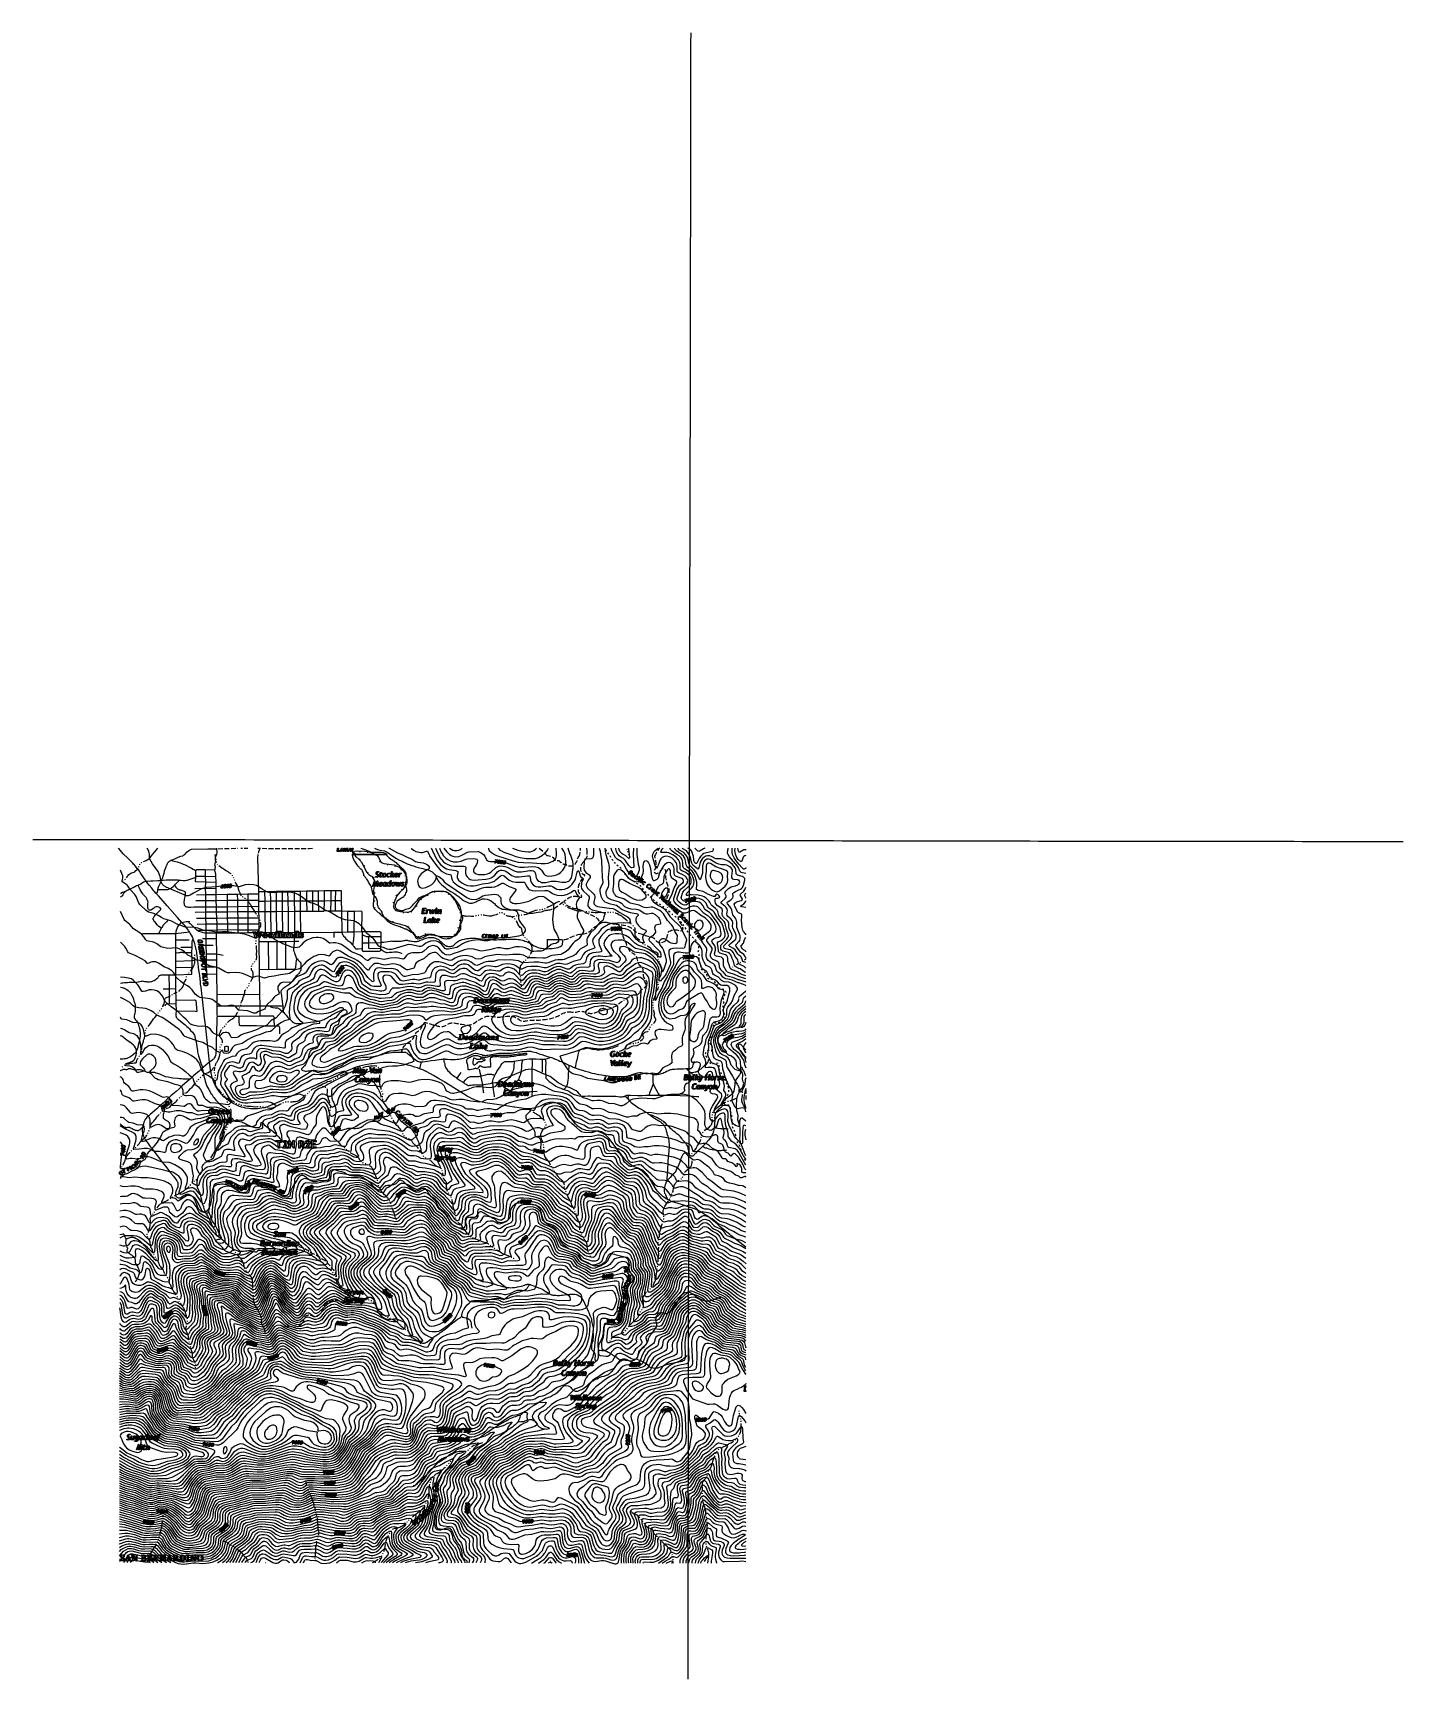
# Model space of a CAD drawing. Extents: x -4.4 to 64.9, y -5.9 to 77.3.
import ezdxf

# ---------------------------------------------------------------- set-up
doc = ezdxf.new("R2010")
doc.units = 0
for name, color, linetype in [('6800-7000', 7, 'CONTINUOUS'), ('7000-7200', 7, 'CONTINUOUS'), ('7200-7400', 7, 'CONTINUOUS'), ('7400-7600', 7, 'CONTINUOUS'), ('7600-7800', 7, 'CONTINUOUS'), ('7800-8000', 7, 'CONTINUOUS'), ('8000-8200', 7, 'CONTINUOUS'), ('8200-8400', 7, 'CONTINUOUS'), ('8400-8600', 7, 'CONTINUOUS'), ('8600-8800', 7, 'CONTINUOUS'), ('8800-9000', 7, 'CONTINUOUS'), ('9000-9200', 7, 'CONTINUOUS'), ('9200-9400', 7, 'CONTINUOUS'), ('9400-9600', 7, 'CONTINUOUS'), ('9600-9800', 7, 'CONTINUOUS'), ('9800-10000', 7, 'CONTINUOUS'), ('Elevations', 7, 'CONTINUOUS'), ('Labels', 7, 'CONTINUOUS'), ('roads', 7, 'CONTINUOUS'), ('split_lines', 7, 'CONTINUOUS'), ('topo', 7, 'CONTINUOUS'), ('water', 7, 'CONTINUOUS')]:
    doc.layers.add(name, color=color, linetype=linetype)

msp = doc.modelspace()

# ---------------------------------------------------------------- linework, layer by layer
at = {"layer": '6800-7000', "color": 2}
for points in [[(23.963948, 35.768354), (23.948126, 35.652353), (23.905946, 35.578542), (23.837406, 35.546903), (23.747775, 35.536373), (23.579056, 35.541638), (23.526335, 35.515286), (23.505248, 35.488907), (23.494717, 35.425634), (23.47363, 35.088206), (23.489452, 34.982756), (23.531632, 34.903664), (23.573801, 34.861487), (23.721431, 34.761305), (23.758343, 34.719136), (23.789982, 34.666407), (23.78469, 34.608405), (23.684522, 34.471324), (23.615971, 34.344785), (23.594883, 34.265696), (23.594883, 34.197155), (23.615971, 34.128615), (23.65288, 34.075897), (23.9165, 33.828085), (23.974502, 33.759545), (24.006141, 33.706816), (24.021963, 33.654095), (24.027228, 33.596096), (23.97451, 33.358836), (23.979775, 33.306115), (23.995597, 33.253387), (24.058867, 33.184846), (24.159036, 33.147945), (24.754827, 33.063574), (24.944676, 33.031946), (25.055397, 32.989766), (25.287386, 32.836866), (25.677546, 32.615426), (25.740816, 32.562694), (25.767195, 32.531066), (25.793547, 32.478335), (25.8199, 32.372896), (25.825165, 32.320167), (25.804077, 32.299079), (25.767168, 32.293814), (25.456097, 32.309636), (24.881359, 32.277997), (24.723178, 32.230547), (24.438468, 32.067106), (24.354108, 31.993287), (24.195937, 31.798207), (24.021947, 31.629485), (23.958677, 31.545125), (23.932299, 31.492407), (23.916476, 31.413315), (23.921742, 31.334226), (23.948094, 31.249866), (24.021905, 31.091696), (24.02717, 31.065343), (24.011348, 31.044256), (23.684458, 30.917716), (23.531547, 30.828086), (23.436649, 30.722636), (23.331197, 30.506467), (23.267927, 30.453738), (22.935719, 30.358837), (22.624648, 30.221756), (22.535018, 30.216491), (22.271387, 30.258671), (22.113219, 30.253406), (21.965587, 30.211226), (21.670328, 30.079416), (21.564878, 30.047774), (21.475248, 30.047774), (21.143037, 30.105774), (20.789789, 30.11633), (20.589439, 30.084689), (20.346898, 29.979239), (20.278358, 29.968682), (20.215088, 30.000321), (20.035827, 30.137402), (19.930378, 30.190131), (19.772207, 30.232313), (19.592939, 30.237578), (19.350408, 30.20595), (19.271319, 30.174309), (19.128918, 30.111039), (19.060377, 30.095217), (18.976018, 30.095217), (18.664947, 30.137397), (18.506769, 30.126866), (18.374969, 30.063594), (18.174608, 29.910694), (18.132428, 29.894872), (18.090248, 29.894872), (18.000618, 29.910694), (17.910988, 29.958144), (17.715908, 30.132134), (17.62627, 30.195404), (17.515549, 30.232316), (17.378429, 30.232316), (17.267698, 30.211229), (17.183339, 30.174317), (17.093719, 30.116328), (16.924989, 29.963417), (16.872268, 29.937065), (16.824818, 29.931799), (16.740458, 29.947622), (16.519017, 30.058342), (16.387207, 30.100522), (16.229029, 30.121609), (16.076129, 30.100522), (15.944319, 30.037252), (15.849418, 29.947622), (15.780878, 29.81053), (15.722878, 29.578541), (15.696499, 29.54691), (15.670147, 29.531088), (15.390665, 29.483638), (15.169217, 29.425638), (15.100676, 29.425638), (14.926686, 29.446726), (14.815966, 29.446726), (14.346714, 29.372915), (14.278177, 29.37818), (14.214907, 29.415089), (14.004005, 29.67871), (13.930197, 29.741979), (13.840566, 29.78943), (13.750925, 29.815782), (13.640205, 29.83687), (13.218375, 29.842135), (13.155097, 29.826313), (13.097106, 29.78413), (13.065467, 29.731412), (13.054936, 29.652323), (13.076024, 29.520513), (13.213104, 29.19889), (13.223635, 29.146172), (13.21837, 29.125085), (13.176187, 29.103998), (12.865119, 29.098732), (12.780759, 29.109263), (12.712219, 29.135615), (12.448588, 29.330695), (12.385318, 29.415066), (12.316778, 29.599597), (12.264057, 29.705046), (12.121698, 29.900126), (12.005707, 30.031936), (11.868619, 30.147938), (11.752588, 30.227016), (11.626049, 30.290286), (11.515329, 30.327195), (11.383508, 30.343018), (11.272788, 30.332487), (11.162068, 30.290307), (11.093527, 30.237578), (11.035528, 30.179587), (10.977529, 30.089957), (10.877357, 29.884328), (10.851005, 29.863241), (10.808825, 29.842153), (10.766645, 29.85271), (10.698107, 29.88962), (10.439755, 30.08997), (10.344846, 30.142691), (10.276306, 30.169043), (10.213036, 30.174309), (10.081226, 30.158487), (9.933597, 30.095217), (9.801736, 29.984497), (9.717387, 29.863227), (9.627746, 29.652328), (9.580296, 29.599607), (9.495936, 29.552146), (9.258676, 29.467797), (9.137415, 29.409798), (9.063596, 29.346528), (8.947606, 29.198896), (8.873797, 29.130358), (8.794705, 29.077627), (8.594355, 28.987996), (8.525807, 28.929997), (8.488897, 28.877276), (8.473075, 28.824547), (8.483606, 28.587298), (8.473075, 28.476578), (8.372896, 28.112776), (8.309626, 27.975687), (8.198906, 27.812236), (8.051277, 27.669847), (7.924695, 27.516937), (7.866695, 27.474807), (7.719066, 27.406217), (7.650525, 27.358766), (7.444905, 27.147867), (7.371086, 27.105687), (7.149645, 27.026606), (6.959836, 26.926426), (6.648765, 26.805168), (6.337687, 26.726076), (6.232234, 26.689167), (6.137336, 26.641716), (6.005476, 26.541537), (5.942206, 26.515185), (5.741856, 26.509919), (5.673315, 26.52045), (5.641677, 26.557359), (5.588956, 26.668079), (5.557317, 26.720808), (5.499325, 26.76298), (5.430774, 26.778802), (5.346425, 26.778802), (5.251517, 26.75245), (5.167154, 26.69445), (5.098617, 26.62591), (5.056437, 26.604823), (4.850816, 26.683912), (4.776994, 26.726092), (4.724276, 26.773542), (4.581917, 26.958084), (4.508106, 27.016083), (4.434285, 27.058252), (4.349925, 27.07934), (4.212797, 27.095162), (4.017714, 27.084631), (3.949177, 27.089897), (3.727736, 27.142618), (3.595926, 27.200617), (3.374486, 27.437877), (3.242665, 27.553867), (2.963225, 27.838628), (2.620526, 28.070617), (2.335766, 28.328967), (2.288316, 28.386958), (2.203956, 28.587319), (2.151227, 28.666398), (2.024685, 28.787667), (1.892875, 28.877297), (1.761064, 28.919477), (1.623987, 28.935299), (1.513266, 28.924742), (1.318186, 28.861473), (1.207456, 28.84565), (1.160005, 28.850916), (1.133653, 28.866738), (1.096743, 28.908918), (0.986023, 29.114536), (0.922753, 29.198896), (0.696042, 29.420347), (0.606404, 29.478338), (0.522052, 29.504691), (0.253114, 29.557422), (0.052743, 29.569699)], [(16.123629, 35.768341), (16.202719, 35.620712), (16.27653, 35.51527), (16.376709, 35.404539), (16.471609, 35.330731), (16.561248, 35.277999), (16.761598, 35.204191), (16.935588, 35.183104), (17.40488, 35.172547), (17.483969, 35.162017), (17.499791, 35.140929), (17.505056, 35.114577), (17.489234, 34.930035), (17.489234, 34.824586), (17.520862, 34.713865), (17.573594, 34.634787), (17.652672, 34.560965), (17.731764, 34.513515), (17.810854, 34.487162), (17.932112, 34.476606), (18.137744, 34.481871), (18.527903, 34.524051), (18.707164, 34.56096), (18.817934, 34.60841), (18.907562, 34.666412), (18.970832, 34.72968), (19.102642, 34.88785), (19.171193, 34.945852), (19.260823, 34.97748), (19.350453, 34.97748), (19.434813, 34.961658), (19.524443, 34.930027), (19.835514, 34.713857), (19.925144, 34.671678), (20.009512, 34.645325), (20.209862, 34.634768), (20.631653, 34.698038), (20.721283, 34.687508), (20.742424, 34.66642), (20.752954, 34.634779), (20.784596, 34.45024), (20.832046, 34.33952), (20.916406, 34.23407), (20.984946, 34.19189), (21.053486, 34.160259), (21.169485, 34.139172), (21.296025, 34.133907), (21.691455, 34.181357), (21.802175, 34.186622), (21.886535, 34.154991), (22.023626, 34.060083), (22.113256, 34.017903), (22.223977, 33.996815), (22.355784, 33.996815), (22.487594, 34.017903), (22.624725, 34.075902), (22.756535, 34.160262), (22.877804, 34.276252), (22.967435, 34.381702), (23.030704, 34.492433), (23.072884, 34.608421), (23.130876, 34.872041), (23.162514, 34.930041), (23.173045, 34.940597), (23.199397, 34.940597), (23.220511, 34.91951), (23.236307, 34.87733), (23.283757, 34.687531), (23.325937, 34.6348), (23.410297, 34.57153), (23.431384, 34.52935), (23.420854, 34.476629), (23.362854, 34.35536), (23.347032, 34.276271), (23.341741, 34.15501), (23.362854, 34.04956), (23.389207, 33.996839), (23.436657, 33.93884), (23.663376, 33.733211), (23.705545, 33.68049), (23.737187, 33.622491), (23.742452, 33.543399), (23.68445, 33.358871), (23.668628, 33.253421), (23.679158, 33.174329), (23.700246, 33.11634), (23.779338, 33.037251), (23.900596, 32.979249), (24.037687, 32.937069), (24.322398, 32.87907), (24.480568, 32.826349), (24.517528, 32.799997), (24.528058, 32.773644), (24.528058, 32.747265), (24.48056, 32.615455), (24.454208, 32.478374), (24.433173, 32.430916), (24.269682, 32.309655), (24.195863, 32.235847), (24.011332, 31.998576), (23.816252, 31.803504), (23.684432, 31.624236), (23.647533, 31.545155), (23.631711, 31.466065), (23.626445, 31.386976), (23.647533, 31.228805), (23.642268, 31.202453), (23.62118, 31.170814), (23.39974, 31.060094), (23.28902, 30.986283), (23.178289, 30.880833), (23.046481, 30.722652), (22.94631, 30.654112), (22.714321, 30.569752), (22.47174, 30.459035), (22.387381, 30.448504), (22.16067, 30.443239), (22.02886, 30.422152), (21.891771, 30.385242), (21.670331, 30.295612), (21.585971, 30.274525), (21.496341, 30.274525), (21.18527, 30.321975), (20.963819, 30.332506), (20.41017, 30.295607), (20.346901, 30.311402), (20.16764, 30.395762), (19.90402, 30.437953), (19.745841, 30.453775), (19.466399, 30.437953), (19.21859, 30.443218), (19.10787, 30.427396), (18.90752, 30.358855), (18.643849, 30.364121), (18.533129, 30.348299), (18.422411, 30.311387), (18.174611, 30.190128), (18.06389, 30.163749), (18.011159, 30.174306), (17.95317, 30.200658), (17.77917, 30.332469), (17.668449, 30.390471), (17.536639, 30.422109), (17.404829, 30.427375), (17.267751, 30.411553), (17.141209, 30.364102), (17.04099, 30.300832), (16.872271, 30.163741), (16.82482, 30.142654), (16.78264, 30.142654), (16.7141, 30.153211), (16.471559, 30.258663), (16.318659, 30.311381), (16.139401, 30.353561), (16.007591, 30.353561), (15.928499, 30.337739), (15.85468, 30.306098), (15.69651, 30.19011), (15.596331, 30.068838), (15.45398, 29.831578), (15.427627, 29.794669), (15.390718, 29.773581), (15.121779, 29.69976), (14.789619, 29.683938), (14.457448, 29.610127), (14.394178, 29.610127), (14.325638, 29.636479), (14.114738, 29.873739), (14.019837, 29.937012), (13.930207, 29.973921), (13.772029, 30.000274), (13.439868, 29.995008), (13.155108, 30.037188), (13.028568, 30.026631), (12.975847, 30.000279), (12.933667, 29.958096), (12.902039, 29.905378), (12.87566, 29.836827), (12.849307, 29.731388), (12.838777, 29.620657), (12.844042, 29.515208), (12.859864, 29.383408), (12.849334, 29.351767), (12.822981, 29.341236), (12.77552, 29.357058), (12.559351, 29.546868), (12.26937, 29.947579), (12.169191, 30.06357), (12.03211, 30.19538), (11.931931, 30.27974), (11.83176, 30.34828), (11.583951, 30.459008), (11.27283, 30.559179), (11.1832, 30.569736), (11.09357, 30.559179), (11.0303, 30.532827), (10.961749, 30.480106), (10.787759, 30.248117), (10.745579, 30.211207), (10.719226, 30.200651), (10.655954, 30.216473), (10.466155, 30.332471), (10.344886, 30.385192), (10.213076, 30.401014), (10.054895, 30.369375), (9.870366, 30.300835), (9.712185, 30.200653), (9.590924, 30.079395), (9.437976, 29.831594), (9.385255, 29.768313), (9.306166, 29.715595), (9.084726, 29.641784), (8.974006, 29.583785), (8.894916, 29.515234), (8.773645, 29.367615), (8.731465, 29.330703), (8.684025, 29.314881), (8.620745, 29.304324), (8.288584, 29.309589), (8.198956, 29.283237), (8.109316, 29.230508), (8.035505, 29.146148), (8.014417, 29.093427), (8.003887, 29.035428), (8.014417, 28.956339), (8.072417, 28.798168), (8.067152, 28.74544), (8.05133, 28.719087), (7.87734, 28.613637), (7.81934, 28.560916), (7.713901, 28.402696), (7.471321, 28.186576), (7.439682, 28.133847), (7.376412, 28.002037), (7.334229, 27.949306), (7.27097, 27.917638), (7.0337, 27.833318), (6.891351, 27.759457), (6.828081, 27.743634), (6.78062, 27.743634), (6.574999, 27.838572), (6.47482, 27.870214), (6.053029, 27.901802), (6.005582, 27.933433), (5.88958, 28.075832), (5.831592, 28.112744), (5.763041, 28.133831), (5.673371, 28.149601), (5.562651, 28.144335), (5.29902, 28.081105), (5.1883, 28.096927), (5.098669, 28.139067), (4.79814, 28.381637), (4.682152, 28.450178), (4.592522, 28.476557), (4.08109, 28.550368), (3.97564, 28.587277), (3.838512, 28.719087), (3.675071, 28.929986), (3.55907, 29.045977), (3.443082, 29.135615), (3.263811, 29.235787), (3.100369, 29.346507), (2.915831, 29.515226), (2.86311, 29.578496), (2.789291, 29.731396), (2.7313, 29.810485), (2.64694, 29.894845), (2.55731, 29.963385), (2.467671, 30.010836), (2.25678, 30.084657), (1.982611, 30.279737), (1.84548, 30.342996), (1.76112, 30.353553), (1.67149, 30.348288), (1.597682, 30.321936), (1.492229, 30.274475), (1.428959, 30.263944), (1.407872, 30.279766), (1.297155, 30.395754), (1.117884, 30.501204), (0.801542, 30.664645), (0.464103, 30.807007), (0.427194, 30.843916), (0.332293, 31.033715), (0.274294, 31.112804), (0.058013, 31.337705)], [(15.912717, 35.768344), (16.065627, 35.488912), (16.149987, 35.367643), (16.250158, 35.251642), (16.397788, 35.130383), (16.540147, 35.051294), (16.671957, 35.009114), (17.009439, 34.956393), (17.077979, 34.930014), (17.099066, 34.903662), (17.104331, 34.866752), (17.077979, 34.687494), (17.077979, 34.608402), (17.093801, 34.555684), (17.135981, 34.476592), (17.21507, 34.397514), (17.315241, 34.328973), (17.4576, 34.260422), (17.599952, 34.207704), (17.752852, 34.181352), (17.88994, 34.181352), (18.02175, 34.207704), (18.34864, 34.292064), (18.638632, 34.323692), (18.770481, 34.350045), (18.860112, 34.381686), (18.94975, 34.423866), (19.028831, 34.487136), (19.239731, 34.676945), (19.303, 34.713844), (19.350451, 34.719109), (19.440081, 34.687481), (19.703712, 34.476579), (19.856609, 34.39749), (20.03587, 34.365859), (20.373311, 34.376389), (20.45239, 34.365859), (20.499851, 34.318401), (20.573702, 34.165501), (20.652751, 34.04951), (20.742421, 33.98097), (20.853141, 33.94406), (21.0535, 33.928238), (21.49638, 33.954617), (21.62819, 33.949352), (21.717831, 33.917713), (21.891821, 33.791173), (22.002541, 33.743723), (22.134352, 33.712092), (22.334699, 33.701535), (22.482332, 33.717357), (22.64055, 33.764808), (22.81454, 33.849167), (22.956901, 33.944079), (23.00962, 33.959874), (23.035972, 33.933522), (23.125602, 33.748983), (23.215243, 33.622454), (23.236331, 33.569722), (23.2258, 33.54337), (23.125621, 33.39574), (23.099268, 33.332471), (23.088738, 33.253381), (23.099268, 33.13212), (23.17309, 32.95813), (23.18362, 32.905401), (23.13617, 32.72086), (23.141435, 32.583782), (23.162522, 32.50469), (23.278513, 32.320161), (23.341783, 32.140901), (23.447233, 31.945821), (23.457789, 31.89309), (23.452524, 31.866737), (23.241625, 31.51876), (23.188893, 31.466028), (23.020174, 31.365849), (22.935814, 31.286768), (22.846184, 31.191859), (22.677464, 30.959878), (22.587834, 30.875518), (22.382163, 30.748978), (22.313623, 30.722626), (21.849644, 30.659356), (21.760014, 30.632977), (21.586024, 30.548625), (21.517483, 30.532803), (21.412034, 30.532803), (21.069324, 30.55389), (20.700254, 30.55389), (20.610574, 30.585521), (20.431313, 30.685701), (20.257323, 30.717331), (19.882975, 30.722597), (19.503364, 30.685687), (19.107923, 30.722597), (18.596454, 30.638248), (18.475193, 30.596068), (18.264294, 30.501156), (18.132484, 30.474804), (18.021763, 30.490626), (17.826673, 30.590795), (17.689595, 30.638255), (17.531424, 30.659343), (17.357434, 30.654078), (17.225624, 30.627725), (17.077995, 30.574994), (16.967224, 30.527543), (16.803783, 30.427364), (16.714153, 30.406277), (16.629783, 30.422099), (16.371433, 30.511729), (16.281803, 30.569728), (16.118364, 30.72791), (16.055094, 30.77536), (15.986554, 30.812269), (15.896913, 30.8228), (15.807294, 30.806978), (15.696563, 30.754257), (15.612203, 30.690987), (15.411853, 30.511716), (15.153503, 30.395725), (15.058594, 30.342996), (15.005823, 30.290275), (14.968975, 30.237557), (14.905654, 30.042477), (14.884567, 30.02139), (14.837117, 30.000303), (14.573486, 29.947571), (14.504946, 29.947571), (14.457495, 29.968659), (14.278237, 30.100469), (14.193878, 30.153197), (14.083157, 30.200648), (13.961886, 30.227), (13.798437, 30.237557), (13.529546, 30.190107), (13.418826, 30.184842), (13.329188, 30.200664), (13.091885, 30.258666), (12.996987, 30.269196), (12.912628, 30.253374), (12.828268, 30.205924), (12.680636, 30.053013), (12.601546, 29.942293), (12.580459, 29.921206), (12.559345, 29.921206), (12.490805, 29.973937), (12.195556, 30.279737), (12.021556, 30.416815), (11.900295, 30.485355), (11.562856, 30.638266), (11.162105, 30.886067), (11.072474, 30.917706), (10.988115, 30.928236), (10.898484, 30.907149), (10.793035, 30.849147), (10.703404, 30.770068), (10.624315, 30.664619), (10.587406, 30.638266), (10.545226, 30.643531), (10.365965, 30.706801), (10.228885, 30.717331), (10.070706, 30.696244), (9.833446, 30.617155), (9.670005, 30.516976), (9.443284, 30.337715), (9.332516, 30.226995), (9.158534, 30.021366), (9.105805, 29.995014), (8.889635, 29.937014), (8.594384, 29.763024), (8.510016, 29.731393), (8.151495, 29.694484), (7.824605, 29.620663), (7.555704, 29.59431), (7.334216, 29.52577), (7.270954, 29.5363), (7.096956, 29.599581), (7.017875, 29.615403), (6.891335, 29.599581), (6.743706, 29.55212), (6.690985, 29.55212), (6.516984, 29.641761), (6.364084, 29.70502), (6.227006, 29.752481), (6.074106, 29.784109), (5.873756, 29.805196), (5.588995, 29.784109), (5.462456, 29.794639), (5.341187, 29.836819), (5.019564, 30.03191), (4.882486, 30.07409), (4.545045, 30.147901), (4.154885, 30.374609), (4.059984, 30.40625), (3.907084, 30.437889), (3.838536, 30.464242), (3.617056, 30.606593), (3.458875, 30.685682), (3.290166, 30.854402), (3.174164, 30.933483), (3.063444, 30.991482), (2.931634, 31.033662), (2.820917, 31.049484), (2.668016, 31.044219), (2.446566, 31.01258), (2.156585, 31.08112), (2.093315, 31.107473), (1.892965, 31.260373), (1.776926, 31.323643), (1.671474, 31.360552), (1.455304, 31.392191), (1.381485, 31.413278), (1.339305, 31.45018), (1.239134, 31.608358), (1.128414, 31.729619), (1.028235, 31.803438), (0.717164, 32.00907), (0.522076, 32.235781), (0.284816, 32.43086), (0.247915, 32.48886), (0.063286, 32.89504)], [(15.649097, 35.768354), (15.680728, 35.699803), (15.928539, 35.341282), (16.086707, 35.130383), (16.213249, 34.993302), (16.318699, 34.903662), (16.429419, 34.840394), (16.540139, 34.798212), (16.693037, 34.766584), (16.751089, 34.740231), (16.772176, 34.703322), (16.782733, 34.58205), (16.814364, 34.487152), (16.867093, 34.392241), (16.946174, 34.313162), (17.077995, 34.218251), (17.246704, 34.112811), (17.468155, 33.99681), (17.642145, 33.92827), (17.752865, 33.907183), (17.889943, 33.912448), (18.032305, 33.949357), (18.306474, 34.065348), (18.417194, 34.096989), (18.527914, 34.112811), (18.817945, 34.118103), (18.970842, 34.13919), (19.134294, 34.197179), (19.324093, 34.31318), (19.392633, 34.318446), (19.461184, 34.292093), (19.693173, 34.144464), (19.988425, 34.049563), (20.030605, 34.017921), (20.03587, 33.996834), (20.030605, 33.970481), (20.004252, 33.91775), (19.793353, 33.638321), (19.745902, 33.575051), (19.724815, 33.517049), (19.71955, 33.464331), (19.745902, 33.39578), (19.793353, 33.3536), (19.877712, 33.316699), (19.967343, 33.295611), (20.104431, 33.295611), (20.252061, 33.306168), (20.42609, 33.33781), (20.694992, 33.416888), (21.064062, 33.59616), (21.185323, 33.643607), (21.317141, 33.664695), (21.427861, 33.648872), (21.496401, 33.611963), (21.707301, 33.453793), (21.849652, 33.358894), (21.907651, 33.306163), (21.934004, 33.253442), (21.944534, 33.179623), (21.944534, 32.984543), (21.897084, 32.504753), (21.902349, 32.320214), (21.960348, 31.998592), (22.102697, 31.734975), (22.187057, 31.545162), (22.202879, 31.466073), (22.192348, 31.386995), (22.165969, 31.334263), (22.113248, 31.297364), (22.049979, 31.276277), (21.918168, 31.260455), (21.828538, 31.223546), (21.686179, 31.102276), (21.448917, 30.938835), (21.385647, 30.901926), (21.317107, 30.886104), (21.095669, 30.886104), (20.942769, 30.865017), (20.874218, 30.859751), (20.810959, 30.886104), (20.658048, 30.991556), (20.520967, 31.054826), (20.389107, 31.091725), (20.209849, 31.107547), (20.014767, 31.097017), (19.661519, 31.007376), (19.571888, 30.996845), (19.482248, 31.00211), (19.260807, 31.049561), (19.107907, 31.049561), (18.949737, 31.017933), (18.707198, 30.944111), (18.506848, 30.923024), (18.311718, 30.891382), (18.222087, 30.901939), (17.916287, 30.991569), (17.710658, 31.007392), (17.578848, 30.986304), (17.447038, 30.954663), (17.114878, 30.828134), (16.903978, 30.759583), (16.740527, 30.696313), (16.650899, 30.680491), (16.519047, 30.691021), (16.429408, 30.727931), (16.339789, 30.796471), (16.139428, 31.02846), (16.055068, 31.107539), (15.944348, 31.16027), (15.833628, 31.170801), (15.722907, 31.144448), (15.633277, 31.102268), (15.548907, 31.038999), (15.380198, 30.886096), (15.280019, 30.822829), (15.169299, 30.801742), (14.816037, 30.796476), (14.715869, 30.780654), (14.631459, 30.749026), (14.568189, 30.717384), (14.504927, 30.664666), (14.373117, 30.501215), (14.325659, 30.474862), (14.104218, 30.52758), (13.930228, 30.543402), (13.708788, 30.52758), (13.466247, 30.474862), (13.376617, 30.469597), (12.991727, 30.538134), (12.828249, 30.548691), (12.717519, 30.527604), (12.580438, 30.416884), (12.532988, 30.406353), (12.448628, 30.448533), (12.279908, 30.596163), (12.148098, 30.680523), (12.037367, 30.733244), (11.731578, 30.849232), (11.467947, 31.060131), (11.220149, 31.213034), (11.072517, 31.265762), (10.919569, 31.297393), (10.829939, 31.302659), (10.655949, 31.281571), (10.619037, 31.286837), (10.381777, 31.481916), (10.297417, 31.524096), (10.186697, 31.555738), (10.054887, 31.57156), (9.944167, 31.57156), (9.770177, 31.550473), (9.638369, 31.513574), (9.469647, 31.434482), (9.348378, 31.360674), (9.285108, 31.302672), (9.195478, 31.186684), (9.079437, 31.091772), (8.995077, 31.06542), (8.836909, 31.054863), (8.705099, 31.081242), (8.462569, 31.191962), (8.267478, 31.249951), (8.177848, 31.30795), (7.845687, 31.48194), (7.703328, 31.58739), (7.576789, 31.645392), (7.513527, 31.661214), (7.381709, 31.677036), (7.202398, 31.671771), (7.070598, 31.629602), (6.912417, 31.550512), (6.870237, 31.539955), (6.580257, 31.666495), (6.316629, 31.735043), (5.963378, 31.798305), (5.409767, 31.856305), (5.188289, 31.856305), (5.035389, 31.840482), (4.877208, 31.840482), (4.655768, 31.893211), (4.239237, 31.951211), (3.970349, 32.046111), (3.796359, 32.083021), (3.395607, 32.093551), (3.279609, 32.119904), (3.158348, 32.156813), (2.952719, 32.235902), (2.599468, 32.409892), (2.246207, 32.525883), (2.135487, 32.578612), (1.956229, 32.689332), (1.734789, 32.789514), (1.539659, 32.836964), (1.471118, 32.858051), (1.360398, 32.93713), (1.044049, 33.22184), (0.991328, 33.306211), (0.848969, 33.643639), (0.775158, 33.754359), (0.558988, 33.986351), (0.453539, 34.1498), (0.406078, 34.207792), (0.321718, 34.276329), (0.168818, 34.36597), (0.147731, 34.392323), (0.147731, 34.445051), (0.17411, 34.576861), (0.168844, 34.687582), (0.131935, 34.808853), (0.063363, 34.969993)]]:
    msp.add_lwpolyline(points, dxfattribs=at)
at = {"layer": '7000-7200', "color": 2}
for points in [[(31.308662, 29.277136), (31.277021, 29.287666), (30.965953, 29.424757), (30.855233, 29.456386), (30.654872, 29.482738), (30.554703, 29.530199), (30.501982, 29.577649), (30.391251, 29.71473), (30.238312, 29.82018), (30.190861, 29.867627), (30.159222, 29.951987), (30.122313, 30.110168), (30.08013, 30.194517), (30.016871, 30.247249), (29.832332, 30.34215), (29.758521, 30.415968), (29.695252, 30.510869), (29.663613, 30.568868), (29.653082, 30.642679), (29.658348, 30.721769), (29.695246, 30.911578), (29.695246, 30.964299), (29.684716, 31.017028), (29.642536, 31.09612), (29.479084, 31.307008), (29.442175, 31.391368), (29.431645, 31.475728), (29.447467, 31.560088), (29.494914, 31.63918), (29.558184, 31.697168), (29.816537, 31.886978), (29.869255, 31.950247), (29.895607, 32.002979), (29.911429, 32.082058), (29.900899, 32.187507), (29.853438, 32.29296), (29.769089, 32.40368), (29.616189, 32.546039), (29.373648, 32.698939), (29.152208, 32.878199), (29.062577, 32.920379), (28.994037, 32.930936), (28.904409, 32.915114), (28.704048, 32.830754), (28.598559, 32.804402), (28.508929, 32.804402), (28.419298, 32.830754), (28.282207, 32.925663), (27.986959, 33.157644), (27.881498, 33.247275), (27.823507, 33.310544), (27.791868, 33.384363), (27.791868, 33.437084), (27.802425, 33.495083), (27.934235, 33.785064), (28.034406, 34.090875), (28.150405, 34.291225), (28.176758, 34.370315), (28.15567, 34.428303), (27.965861, 34.544305), (27.88678, 34.633935), (27.860427, 34.686653), (27.84987, 34.744655), (27.844605, 34.960825), (27.823518, 35.013554), (27.77607, 35.039906), (27.733887, 35.024084), (27.68644, 34.981904), (27.62317, 34.876454), (27.55463, 34.749912), (27.522988, 34.639195), (27.501901, 34.396664), (27.475548, 34.317572), (27.42283, 34.270125), (27.291009, 34.201584), (27.222469, 34.133044), (27.090659, 33.890503), (26.900849, 33.679604), (26.879762, 33.600523), (26.890319, 33.521433), (26.932499, 33.437074), (26.995761, 33.384353), (27.24357, 33.199814), (27.41756, 33.110183), (27.501919, 33.052184), (27.675909, 32.862372), (27.823539, 32.640934), (27.913169, 32.535482), (28.324419, 32.150603), (28.37188, 32.076784), (28.53009, 31.739343), (28.651359, 31.523173), (28.661916, 31.444094), (28.593326, 31.201553), (28.572265, 31.096114), (28.556443, 31.064473), (28.535355, 31.03812), (28.456224, 31.022298), (28.134604, 31.03812), (27.976434, 31.022298), (27.849894, 30.99067), (27.791895, 30.937938), (27.770807, 30.879939), (27.765542, 30.774497), (27.781364, 30.642679), (27.844634, 30.347418), (27.844634, 30.268339), (27.828812, 30.18925), (27.628462, 29.73582), (27.586271, 29.656728), (27.338473, 29.377299), (27.317386, 29.361477), (27.291033, 29.393105), (27.285768, 29.435285), (27.296298, 29.788546), (27.285768, 29.915075), (27.259389, 30.031076), (27.217209, 30.136526), (27.15922, 30.241976), (27.085399, 30.347415), (26.98523, 30.458146), (26.784869, 30.616316), (26.563389, 30.742856), (26.405219, 30.790306), (26.141591, 30.816659), (26.041419, 30.837746), (25.96233, 30.874655), (25.761969, 31.011736), (25.65653, 31.075006), (25.566889, 31.106645), (25.456169, 31.117175), (25.366539, 31.101353), (25.30855, 31.069714), (25.271641, 31.011715), (25.271641, 30.958994), (25.287463, 30.906273), (25.319104, 30.853544), (25.493094, 30.658464), (25.556364, 30.574105), (25.587992, 30.505564), (25.587992, 30.426475), (25.56164, 30.373754), (25.519457, 30.321025), (25.287468, 30.099585), (25.245288, 30.067954), (25.192567, 30.062689), (25.145119, 30.073219), (24.902589, 30.220849), (24.760227, 30.278848), (24.617829, 30.299935), (24.296209, 30.305201), (24.227669, 30.268291), (24.206581, 30.241939), (24.190759, 30.18921), (24.196025, 30.110129), (24.248756, 29.920319), (24.248756, 29.84123), (24.206566, 29.788509), (24.138025, 29.7516), (24.064214, 29.730512), (23.958765, 29.725247), (23.489516, 29.762157), (23.331345, 29.751626), (23.241715, 29.719985), (23.178445, 29.683075), (22.967546, 29.482725), (22.914817, 29.456372), (22.867327, 29.451107), (22.756607, 29.472194), (22.556246, 29.572374), (22.445525, 29.614553), (22.361166, 29.640932), (22.271535, 29.646198), (22.160815, 29.635641), (22.034276, 29.593461), (21.907736, 29.530191), (21.675747, 29.377291), (21.586116, 29.350938), (21.475396, 29.366761), (21.275046, 29.451128), (21.164326, 29.482759), (21.053555, 29.49329), (20.963925, 29.488024), (20.853205, 29.445845), (20.742487, 29.366755), (20.652846, 29.256032), (20.515766, 29.024054), (20.478856, 28.981874), (20.436676, 28.966052), (20.368136, 28.971317), (20.278506, 29.008216), (20.035976, 29.192757), (19.925255, 29.245486), (19.835615, 29.261308), (19.724905, 29.256043), (19.656357, 29.229691), (19.503457, 29.16115), (19.419097, 29.150593), (19.329467, 29.182235), (19.129066, 29.335135), (19.039436, 29.387856), (18.949805, 29.424765), (18.865446, 29.43003), (18.759996, 29.403678), (18.686185, 29.335127), (18.649276, 29.250778), (18.607096, 29.039878), (18.575457, 28.944978), (18.533275, 28.876427), (18.506922, 28.860605), (18.464742, 28.850074), (18.396202, 28.871162), (18.180032, 29.034603), (18.021861, 29.113692), (17.758231, 29.187513), (17.48934, 29.282411), (17.40498, 29.298233), (17.32062, 29.298233), (16.893511, 29.198052), (16.824971, 29.171699), (16.782791, 29.145347), (16.73533, 29.092615), (16.714243, 29.039897), (16.687864, 28.744635), (16.656236, 28.691914), (16.619326, 28.676092), (16.561324, 28.670827), (16.471694, 28.691914), (16.028805, 28.855355), (15.897006, 28.886994), (15.765196, 28.908082), (15.654465, 28.902816), (15.570105, 28.876437), (15.501565, 28.839528), (15.343347, 28.723537), (15.232624, 28.691898), (15.058634, 28.707721), (14.747555, 28.797351), (14.568295, 28.797351), (14.394305, 28.760449), (14.225596, 28.686631), (14.109595, 28.607549), (13.935605, 28.454649), (13.867064, 28.41774), (13.772156, 28.396653), (13.545445, 28.38083), (13.329225, 28.33338), (13.244875, 28.328115), (13.134145, 28.343937), (12.912704, 28.412477), (12.691264, 28.449389), (12.580546, 28.486288), (12.016386, 28.760457), (11.937305, 28.823727), (11.784405, 28.976627), (11.715856, 29.024078), (11.673634, 29.0399), (11.584006, 29.0399), (11.383645, 28.971359), (11.251835, 28.960829), (11.030395, 28.99246), (10.587506, 29.087358), (10.471516, 29.097915), (10.366066, 29.076828), (10.144626, 28.981916), (9.838825, 28.876466), (9.743874, 28.829016), (9.664785, 28.771027), (9.559335, 28.649756), (9.427525, 28.449408), (9.380075, 28.333407), (9.364253, 28.212137), (9.37481, 28.111966), (9.401162, 28.038158), (9.453883, 27.964337), (9.511882, 27.901067), (9.590972, 27.837797), (9.685872, 27.790347), (9.807184, 27.748167), (9.923172, 27.727079), (10.213163, 27.721814), (10.561143, 27.763994), (10.692953, 27.795625), (10.824771, 27.848354), (11.088392, 27.995983), (11.162202, 28.032895), (11.251833, 28.038161), (11.288742, 28.027604), (11.315095, 27.995965), (11.315095, 27.943244), (11.283464, 27.890523), (11.088384, 27.716533), (10.919664, 27.521445), (10.835304, 27.468724), (10.656044, 27.410725), (10.561135, 27.336914), (10.492595, 27.236735), (10.429325, 27.073283), (10.397694, 27.031104), (10.366055, 27.010016), (10.323875, 27.004751), (9.991715, 27.010016), (9.791314, 26.983637), (9.548784, 26.909829), (9.364245, 26.809658), (9.227164, 26.693659), (9.058445, 26.482757), (8.842275, 26.340398), (8.752645, 26.266587), (8.721006, 26.213869), (8.705184, 26.161138), (8.710449, 25.944968), (8.699892, 25.89225), (8.63662, 25.813158), (8.562811, 25.749888), (8.51008, 25.71826), (8.46263, 25.712968), (8.39936, 25.71826), (8.109371, 25.807887), (7.777171, 25.850067), (7.46609, 25.939697), (7.244652, 25.960785), (7.133932, 25.955519), (7.070662, 25.92914), (7.028482, 25.89751), (6.981032, 25.83951), (6.954679, 25.786789), (6.9283, 25.7077), (6.923035, 25.628611), (6.938857, 25.46517), (6.933592, 25.438817), (6.91777, 25.42826), (6.80705, 25.47044), (6.696329, 25.480997), (6.559238, 25.47044), (6.448518, 25.433531), (6.406338, 25.407178), (6.364158, 25.35445), (6.33253, 25.291188), (6.258709, 25.085559), (6.227078, 25.038108), (6.184898, 25.001199), (6.116358, 24.974847), (6.031947, 24.980112), (5.763059, 25.08028), (5.652339, 25.101368), (5.567979, 25.085546), (5.494169, 25.011724), (5.346528, 24.785016), (5.30963, 24.695375), (5.30963, 24.642654), (5.325452, 24.589936), (5.367621, 24.516115), (5.441442, 24.426484), (5.441442, 24.400132), (5.341261, 24.268324), (5.325439, 24.215593), (5.330704, 24.162872), (5.367603, 24.083783), (5.625952, 23.651443), (5.726134, 23.524903), (5.836854, 23.419454), (5.947572, 23.345643), (6.084703, 23.271824), (6.205972, 23.234912), (6.337782, 23.213825), (6.495953, 23.213825), (6.780673, 23.256005), (7.139192, 23.25074), (7.466082, 23.28237), (7.555723, 23.277105), (7.640072, 23.256018), (7.692803, 23.229665), (7.829884, 23.150576), (7.903703, 23.097855), (7.924843, 23.071476), (7.919578, 23.045124), (7.893225, 23.013493), (7.777184, 22.934404), (7.677013, 22.881672), (7.603194, 22.86585), (7.381754, 22.855293), (7.292124, 22.839471), (6.981045, 22.712932), (6.511793, 22.565302), (6.379983, 22.486213), (6.253443, 22.349132), (6.205993, 22.328045), (6.142723, 22.32278), (5.984505, 22.343867), (5.900153, 22.338602), (5.810515, 22.312249), (5.594345, 22.222619), (5.567993, 22.222619), (5.54164, 22.238441), (5.525818, 22.27534), (5.483638, 22.565331), (5.441458, 22.697141), (5.378189, 22.792042), (5.288558, 22.865861), (5.156748, 22.923852), (4.924756, 22.987122), (4.792949, 22.997679), (4.592598, 22.976592), (4.502968, 22.976592), (4.439698, 22.992414), (4.218247, 23.082054), (4.149667, 23.092585), (4.017857, 23.082054), (3.99677, 23.097877), (3.970391, 23.124255), (3.917673, 23.308786), (3.870222, 23.414236), (3.817493, 23.488055), (3.748953, 23.540776), (3.685681, 23.572407), (3.617143, 23.582964), (3.416793, 23.567142), (3.353523, 23.572407), (3.300791, 23.593494), (3.258611, 23.619873), (3.232259, 23.667313), (3.221729, 23.841313), (3.19535, 23.930944), (3.15317, 24.010033), (3.084629, 24.068024), (3.02136, 24.099663), (2.821009, 24.152384), (2.446671, 24.284194), (1.966831, 24.384373), (1.87192, 24.426553), (1.803379, 24.474004), (1.592491, 24.695444), (1.555581, 24.753443), (1.560846, 24.800894), (1.592477, 24.853622), (1.761197, 25.011793), (1.813928, 25.080333), (1.845557, 25.148884), (1.861379, 25.227963), (1.845557, 25.386133), (1.803377, 25.486315), (1.729568, 25.570675), (1.613567, 25.655035), (1.545027, 25.681387), (1.492306, 25.686652), (1.450126, 25.681387), (1.407946, 25.6603), (1.165416, 25.43886), (1.075778, 25.307049), (1.05469, 25.227958), (1.059956, 25.148879), (1.096865, 25.09088), (1.202315, 24.98543), (1.265585, 24.906338), (1.286672, 24.853617), (1.27085, 24.827265), (0.96505, 24.758714), (0.896509, 24.758714), (0.875422, 24.774536), (0.822693, 24.879986), (0.780511, 24.932717), (0.653982, 25.038167), (0.543251, 25.080336), (0.342863, 25.096158), (0.300681, 25.11198), (0.290124, 25.148889), (0.311211, 25.175242), (0.342853, 25.201594), (0.437791, 25.243777), (0.632881, 25.307047), (0.711962, 25.359765), (0.764691, 25.412497), (0.806871, 25.491575), (0.849051, 25.628666), (0.864873, 25.734116), (0.859608, 25.839566), (0.843786, 25.918647), (0.812155, 25.997736), (0.764705, 26.076815), (0.717254, 26.129546), (0.590715, 26.240267), (0.374494, 26.382626), (0.121426, 26.582976), (0.047964, 26.610956)], [(0.051737, 26.988442), (0.131919, 26.973864), (0.274268, 26.910594), (0.495719, 26.768232), (0.711888, 26.720782), (0.785697, 26.689153), (0.875327, 26.620603), (0.938599, 26.536243), (0.996599, 26.436074), (1.033508, 26.325354), (1.05986, 26.214623), (1.070391, 26.103903), (1.080948, 25.914104), (1.070391, 25.729563), (1.075656, 25.676834), (1.096743, 25.671569), (1.138923, 25.708478), (1.186384, 25.771748), (1.260195, 25.919377), (1.318194, 25.993188), (1.392005, 26.051187), (1.492184, 26.109189), (1.602905, 26.135542), (1.761125, 26.135542), (1.892935, 26.103903), (2.003653, 26.051182), (2.172375, 25.919372), (2.388545, 25.682112), (2.483443, 25.545024), (2.567806, 25.349944), (2.609985, 25.291952), (2.752344, 25.197044), (2.973785, 25.065234), (3.174135, 24.933423), (3.353404, 24.785794), (3.522123, 24.632894), (3.664514, 24.522174), (3.706694, 24.464174), (3.738333, 24.400902), (3.791054, 24.216373), (3.817433, 24.163642), (4.001961, 24.026564), (4.054692, 23.968562), (4.107413, 23.894754), (4.191773, 23.736573), (4.265581, 23.530952), (4.302493, 23.467682), (4.349941, 23.414953), (4.523942, 23.283143), (4.613572, 23.240974), (4.856102, 23.225152), (5.494113, 23.13024), (5.541561, 23.146062), (5.668103, 23.267332), (5.673368, 23.283154), (5.652281, 23.335882), (5.509922, 23.530962), (5.330622, 23.842033), (5.177722, 24.042394), (5.146083, 24.110934), (5.135552, 24.163653), (5.135552, 24.242744), (5.167183, 24.406193), (5.146096, 24.617085), (5.161918, 24.748892), (5.209368, 24.854345), (5.378088, 25.149604), (5.457217, 25.233964), (5.562667, 25.281414), (5.699747, 25.302501), (5.784107, 25.286679), (5.984457, 25.22868), (6.053008, 25.23921), (6.074096, 25.260298), (6.095183, 25.307756), (6.158453, 25.502836), (6.216441, 25.587188), (6.274443, 25.624097), (6.337713, 25.655736), (6.585511, 25.703186), (6.654062, 25.729539), (6.696232, 25.771719), (6.780602, 25.919348), (6.849142, 26.003708), (6.938772, 26.077519), (7.049493, 26.12498), (7.112762, 26.13551), (7.202393, 26.13551), (7.576783, 26.088062), (7.798224, 26.045883), (8.093483, 26.035326), (8.309653, 26.003695), (8.351833, 26.003695), (8.388742, 26.024782), (8.404564, 26.056413), (8.404564, 26.267312), (8.430917, 26.346404), (8.462548, 26.399122), (8.557456, 26.478214), (8.794716, 26.604754), (8.979247, 26.773473), (9.095248, 26.868374), (9.258726, 26.963283), (9.722708, 27.184713), (9.833428, 27.211118), (10.123417, 27.253258), (10.139239, 27.279611), (10.123417, 27.305963), (10.065417, 27.332369), (9.791248, 27.395599), (9.527628, 27.4905), (9.395818, 27.548488), (9.258726, 27.62758), (9.147967, 27.722529), (9.068877, 27.83853), (9.026708, 27.943969), (9.021416, 28.054649), (9.111057, 28.45013), (9.13741, 28.529219), (9.216539, 28.655759), (9.406348, 28.877199), (9.506519, 28.956281), (9.65943, 29.03537), (10.081218, 29.16718), (10.15504, 29.21463), (10.276298, 29.32008), (10.344838, 29.351719), (10.408108, 29.351719), (10.476659, 29.335897), (10.756088, 29.214628), (10.91954, 29.161907), (11.07244, 29.135554), (11.204298, 29.146085), (11.272838, 29.172437), (11.315018, 29.225166), (11.336105, 29.283165), (11.388826, 29.488786), (11.409913, 29.546786), (11.452093, 29.610056), (11.494273, 29.652235), (11.541734, 29.673323), (11.583903, 29.678588), (11.626083, 29.668057), (11.705172, 29.62588), (11.773713, 29.546788), (11.831715, 29.436068), (12.000434, 29.056449), (12.058423, 28.97209), (12.132244, 28.903549), (12.538224, 28.666289), (12.643673, 28.613569), (12.733304, 28.592481), (12.954744, 28.555572), (13.134055, 28.513392), (13.218414, 28.502862), (13.661293, 28.545041), (13.750923, 28.566129), (13.819474, 28.603041), (13.940732, 28.734851), (14.030373, 28.78758), (14.325624, 28.887751), (14.547073, 28.94048), (14.657782, 28.945745), (14.768513, 28.94048), (15.058544, 28.866669), (15.190354, 28.861404), (15.295804, 28.887756), (15.438152, 28.982657), (15.517244, 29.019566), (15.612142, 29.040654), (15.696505, 29.040654), (15.875773, 29.014301), (16.276474, 28.903581), (16.429374, 28.893024), (16.466283, 28.914111), (16.47684, 28.951021), (16.471575, 29.040651), (16.445196, 29.198822), (16.439931, 29.277913), (16.450488, 29.330632), (16.497935, 29.388631), (16.545386, 29.409718), (16.608656, 29.420275), (16.872316, 29.399188), (16.983046, 29.404453), (17.072677, 29.42554), (17.246667, 29.4888), (17.336297, 29.504622), (17.468107, 29.494091), (17.710648, 29.393912), (17.932086, 29.341194), (18.021716, 29.299003), (18.264246, 29.146103), (18.374966, 29.109202), (18.422427, 29.119732), (18.44878, 29.146085), (18.469867, 29.193543), (18.527866, 29.388623), (18.554219, 29.441344), (18.596438, 29.494073), (18.649167, 29.536255), (18.707159, 29.562608), (18.838979, 29.58896), (18.928607, 29.583695), (19.018237, 29.557316), (19.281857, 29.404416), (19.371488, 29.378064), (19.455847, 29.393886), (19.592928, 29.472975), (19.682569, 29.504606), (19.772199, 29.509871), (19.882919, 29.494049), (19.967279, 29.451869), (20.035819, 29.409689), (20.257257, 29.198787), (20.325808, 29.167159), (20.367988, 29.167159), (20.410208, 29.182981), (20.457618, 29.230431), (20.594749, 29.430782), (20.679098, 29.520412), (20.763458, 29.58369), (20.879459, 29.620591), (21.011269, 29.636413), (21.143077, 29.620591), (21.253797, 29.594239), (21.454148, 29.515149), (21.564868, 29.499327), (21.675598, 29.536229), (21.918129, 29.689129), (22.028849, 29.747128), (22.139569, 29.784038), (22.250289, 29.79986), (22.403189, 29.773481), (22.735398, 29.625851), (22.846118, 29.604764), (22.888308, 29.620586), (22.935759, 29.646938), (23.130839, 29.836748), (23.199379, 29.873657), (23.267919, 29.90001), (23.420819, 29.915832), (23.774078, 29.878922), (23.863708, 29.884188), (23.921707, 29.894745), (23.974428, 29.921097), (24.000781, 29.973818), (24.006046, 30.026547), (23.990224, 30.216356), (23.995515, 30.269077), (24.016603, 30.327076), (24.042955, 30.374527), (24.085146, 30.411436), (24.195906, 30.464157), (24.327716, 30.474714), (24.528077, 30.443072), (24.749514, 30.42725), (24.860235, 30.400898), (25.081675, 30.321819), (25.144945, 30.311262), (25.192406, 30.321819), (25.255665, 30.363996), (25.313664, 30.427258), (25.329486, 30.479987), (25.31893, 30.532708), (25.245121, 30.643428), (25.02367, 30.854327), (24.93404, 30.959777), (24.881319, 31.065227), (24.865497, 31.149587), (24.860232, 31.202318), (24.870789, 31.255039), (24.886611, 31.307757), (24.955151, 31.386849), (25.060601, 31.439567), (25.213501, 31.460655), (25.413851, 31.450124), (25.566751, 31.407942), (25.719652, 31.318314), (25.98855, 31.107412), (26.07818, 31.044142), (26.16254, 31.012514), (26.40511, 30.965053), (26.51583, 30.933422), (26.674012, 30.864884), (26.805822, 30.780522), (27.016721, 30.601253), (27.174892, 30.416722), (27.33307, 30.163643), (27.369972, 30.074013), (27.43852, 29.868384), (27.44905, 29.857854), (27.470138, 29.863119), (27.512317, 29.942208), (27.623038, 30.248008), (27.64939, 30.348187), (27.64939, 30.427269), (27.60194, 30.643439), (27.501768, 30.949249), (27.44904, 31.049418), (27.306689, 31.228689), (27.28031, 31.307768), (27.28031, 31.360499), (27.311948, 31.423769), (27.380489, 31.487039), (27.449029, 31.523938), (27.512299, 31.529203), (27.60721, 31.497572), (27.80228, 31.344674), (27.86556, 31.307762), (27.97627, 31.286675), (28.08704, 31.276145), (28.13449, 31.28141), (28.17667, 31.307762), (28.192492, 31.360494), (28.192492, 31.523932), (28.208314, 31.629382), (28.203049, 31.682103), (28.07651, 31.877193), (27.965789, 32.135543), (27.90775, 32.214622), (27.702119, 32.441343), (27.49122, 32.778774), (27.401589, 32.873683), (27.311959, 32.931682), (27.048339, 33.068763), (26.958709, 33.105672), (26.86907, 33.110938), (26.62654, 33.079307), (26.53691, 33.084572), (26.47364, 33.110924), (26.27329, 33.205836), (25.962169, 33.269095), (25.809269, 33.316553), (25.709089, 33.369274), (25.49819, 33.527455), (25.23984, 33.601263), (25.12912, 33.653984), (25.06585, 33.706716), (25.0184, 33.764704), (24.981491, 33.838523), (24.960403, 33.912334), (24.960403, 34.023054), (24.986782, 34.291956), (24.981517, 34.529215), (24.992047, 34.639936), (25.013135, 34.719025), (25.055315, 34.808655), (25.166035, 34.982645), (25.208215, 35.014276), (25.255665, 35.019541), (25.297845, 35.014276), (25.366385, 34.987923), (25.429655, 34.940473), (25.498195, 34.877203), (25.703824, 34.613583), (25.809274, 34.518682), (25.925275, 34.450131), (26.051804, 34.402684), (26.141485, 34.386862), (26.231115, 34.397418), (26.289114, 34.434328), (26.331294, 34.487049), (26.478924, 34.824477), (26.494746, 34.929937), (26.473658, 35.172468), (26.484189, 35.304278), (26.505276, 35.372818), (26.531629, 35.420268), (26.557981, 35.451907), (26.605432, 35.467729), (26.647611, 35.457173), (26.695072, 35.414993), (26.737242, 35.351723), (26.7847, 35.251552), (26.842702, 35.067013), (26.879601, 34.782303), (26.932332, 34.555584), (26.963961, 34.481773), (27.00087, 34.450131), (27.04832, 34.455397), (27.11159, 34.487038), (27.18013, 34.529218), (27.22231, 34.571398), (27.248689, 34.613578), (27.30141, 34.798106), (27.34359, 34.903556), (27.51758, 35.193547), (27.60194, 35.298997), (27.686299, 35.356988), (27.77593, 35.378075), (27.84447, 35.362253), (27.91301, 35.304262), (27.97101, 35.225173), (27.997362, 35.146081), (28.013184, 35.040642), (28.018502, 34.824461), (28.044855, 34.745383), (28.087035, 34.697932), (28.134493, 34.671553), (28.329573, 34.613564), (28.419203, 34.571385), (28.477203, 34.508115), (28.49829, 34.429023), (28.487733, 34.371024), (28.456102, 34.318305), (28.255754, 34.144315), (28.203023, 34.081043), (28.171384, 34.028325), (28.007893, 33.522164), (28.007893, 33.443074), (28.029033, 33.385075), (28.108122, 33.300723), (28.319013, 33.132004), (28.419193, 33.063453), (28.508823, 33.026554), (28.572093, 33.021289), (28.640633, 33.031846), (28.862073, 33.137285), (28.972804, 33.174194), (29.083524, 33.179459), (29.173152, 33.158372), (29.236424, 33.121463), (29.289143, 33.074012), (29.494774, 32.842023), (29.747853, 32.668033), (29.858613, 32.567862), (29.990423, 32.404413), (30.069513, 32.267332), (30.122244, 32.135522), (30.138066, 32.003701), (30.122244, 31.898252), (30.074783, 31.813892), (30.016784, 31.761171), (29.758394, 31.576643), (29.684584, 31.497551), (29.668762, 31.444832), (29.668762, 31.418454), (29.689849, 31.365735), (29.879698, 31.139014), (29.932379, 31.044113), (29.937644, 30.991384), (29.932379, 30.938663), (29.858608, 30.722494), (29.863873, 30.643404), (29.895512, 30.564323), (29.932374, 30.522143), (29.979872, 30.485234), (30.190763, 30.400874), (30.264582, 30.353413), (30.301483, 30.269064), (30.317306, 30.084525), (30.338393, 30.005433), (30.380573, 29.952715), (30.480752, 29.863085), (30.591472, 29.715455), (30.638922, 29.668005), (30.723282, 29.631093), (30.986902, 29.578374), (31.308533, 29.441283)], [(24.591378, 35.76791), (24.717907, 35.330289), (24.738995, 35.224839), (24.749551, 35.1194), (24.707372, 34.602701), (24.723194, 34.31798), (24.723194, 34.238899), (24.696815, 34.138719), (24.591376, 33.88564), (24.580819, 33.785469), (24.601906, 33.70638), (24.659905, 33.611471), (24.744265, 33.542931), (24.855025, 33.49021), (25.213557, 33.390031), (25.297916, 33.3584), (25.371724, 33.305671), (25.535176, 33.1475), (25.677525, 33.068411), (25.851515, 33.020961), (26.120416, 33.01043), (26.204776, 32.994608), (26.294406, 32.952428), (26.515846, 32.804799), (26.605524, 32.773157), (26.695154, 32.767892), (26.869144, 32.804804), (26.958775, 32.799539), (27.069495, 32.74154), (27.248766, 32.588637), (27.285665, 32.535908), (27.317306, 32.451559), (27.354216, 32.319738), (27.354216, 32.267017), (27.327837, 32.251195), (27.159128, 32.214286), (27.116948, 32.193198), (27.080039, 32.161557), (27.053686, 32.108828), (27.048421, 32.056107), (27.064243, 31.992837), (27.101144, 31.892658), (27.095879, 31.839937), (27.064248, 31.787217), (26.958798, 31.655398), (26.795349, 31.549949), (26.774262, 31.523596), (26.763732, 31.465605), (26.779527, 31.412876), (26.800641, 31.386524), (27.232981, 30.959454), (27.301521, 30.880373), (27.338431, 30.801284), (27.359518, 30.716924), (27.364783, 30.616742), (27.359518, 30.585114), (27.343696, 30.579849), (27.317343, 30.579849), (27.269885, 30.606201), (27.037893, 30.785462), (26.763734, 30.96473), (26.589694, 31.04909), (26.246985, 31.170351), (26.152084, 31.217801), (26.046634, 31.296891), (25.772476, 31.55524), (25.614294, 31.66069), (25.498293, 31.708141), (25.366494, 31.739782), (25.234684, 31.755604), (25.055415, 31.755604), (24.865606, 31.723963), (24.791795, 31.692324), (24.723204, 31.650144), (24.649385, 31.571063), (24.565034, 31.465613), (24.522854, 31.386534), (24.496501, 31.307445), (24.491236, 31.254713), (24.507058, 31.186173), (24.570328, 31.038544), (24.728499, 30.811822), (24.786538, 30.743284), (24.902539, 30.643113), (24.891982, 30.632556), (24.770723, 30.632556), (24.549233, 30.600925), (24.306702, 30.632556), (24.174892, 30.637822), (24.064162, 30.621999), (23.974534, 30.595647), (23.879633, 30.537648), (23.816363, 30.453288), (23.784732, 30.347838), (23.779467, 30.158037), (23.76891, 30.115846), (23.742558, 30.089494), (23.710927, 30.073672), (23.642379, 30.063115), (23.331308, 30.073672), (23.178408, 30.047293), (23.109857, 30.02094), (23.046598, 29.97876), (22.877828, 29.815319), (22.804017, 29.77841), (22.756567, 29.773145), (22.693289, 29.783675), (22.382219, 29.931305), (22.292588, 29.957657), (22.224048, 29.962922), (22.113328, 29.952392), (22.002597, 29.910212), (21.891877, 29.852213), (21.649349, 29.699313), (21.538629, 29.667671), (21.454269, 29.672936), (21.238099, 29.741487), (21.101019, 29.76784), (20.963888, 29.77837), (20.832078, 29.76784), (20.721347, 29.741487), (20.626449, 29.688756), (20.552638, 29.614948), (20.410279, 29.440958), (20.347009, 29.393507), (20.299559, 29.393507), (20.236289, 29.435687), (20.057028, 29.641305), (19.946298, 29.736206), (19.835577, 29.794206), (19.719589, 29.820558), (19.635227, 29.815293), (19.550867, 29.78894), (19.482327, 29.746758), (19.371609, 29.641308), (19.303069, 29.614956), (19.239799, 29.625486), (19.039399, 29.715116), (18.928678, 29.746755), (18.796868, 29.757286), (18.665048, 29.736198), (18.575417, 29.699289), (18.485787, 29.630749), (18.422517, 29.551667), (18.332887, 29.398759), (18.3118, 29.377672), (18.280171, 29.372407), (18.20108, 29.393494), (17.979642, 29.535843), (17.737112, 29.604393), (17.53675, 29.709843), (17.44712, 29.736196), (17.35749, 29.741461), (17.24677, 29.720374), (17.004192, 29.593834), (16.893472, 29.567455), (16.782751, 29.578012), (16.519121, 29.651833), (16.387311, 29.657098), (16.324041, 29.646542), (16.27659, 29.620189), (16.239692, 29.588561), (16.20805, 29.5411), (16.192228, 29.440931), (16.21858, 29.17203), (16.197493, 29.119309), (16.160581, 29.09293), (16.055131, 29.09293), (15.765143, 29.1562), (15.591153, 29.172022), (15.454022, 29.145669), (15.232582, 29.04022), (15.148222, 29.024398), (15.058592, 29.029663), (14.837151, 29.082392), (14.705341, 29.092922), (14.526073, 29.0771), (14.151732, 29.01383), (13.840651, 29.019095), (13.798471, 29.008539), (13.745753, 28.966359), (13.708843, 28.913638), (13.640303, 28.776547), (13.598123, 28.739648), (13.455722, 28.697468), (13.197372, 28.676381), (12.754491, 28.744932), (12.670132, 28.766019), (12.580501, 28.813469), (12.221972, 29.03491), (12.163973, 29.092909), (12.127061, 29.156179), (12.011073, 29.488339), (11.910891, 29.678149), (11.847632, 29.757238), (11.784352, 29.825778), (11.694682, 29.883778), (11.626181, 29.915409), (11.562872, 29.925965), (11.489063, 29.925965), (11.431061, 29.904878), (11.362521, 29.85742), (11.299251, 29.783609), (11.241252, 29.693979), (11.119983, 29.40399), (11.072533, 29.361818), (11.009263, 29.335439), (10.919632, 29.340704), (10.808912, 29.377616), (10.698192, 29.440886), (10.408203, 29.641237), (10.323841, 29.678146), (10.234213, 29.678146), (10.192034, 29.657059), (10.144583, 29.620157), (10.107671, 29.572699), (10.033863, 29.414528), (9.960042, 29.340707), (9.880952, 29.298527), (9.480201, 29.140359), (9.343123, 29.066548), (9.248222, 28.998008), (9.148043, 28.903097), (9.021501, 28.771289), (8.963502, 28.692197), (8.916051, 28.597299), (8.889699, 28.502399), (8.815888, 28.106958), (8.810596, 27.96988), (8.826418, 27.853878), (8.88442, 27.706249), (8.9846, 27.532269), (9.10059, 27.405719), (9.27458, 27.279187), (9.285137, 27.252835), (9.264023, 27.226456), (8.752605, 27.005016), (8.668245, 26.952295), (8.510075, 26.820477), (8.299175, 26.704486), (8.183174, 26.604304), (8.114634, 26.525226), (8.019736, 26.398686), (7.961734, 26.345954), (7.840425, 26.324867), (7.603165, 26.35122), (7.133913, 26.35122), (7.002103, 26.340689), (6.880834, 26.303777), (6.785933, 26.261608), (6.701574, 26.203609), (6.585585, 26.108697), (6.474855, 25.982158), (6.427404, 25.945259), (6.358864, 25.924172), (6.153243, 25.876711), (6.031934, 25.813451), (5.947575, 25.734362), (5.873753, 25.597282), (5.852666, 25.581459), (5.699766, 25.560372), (5.357056, 25.428551), (5.304338, 25.381112), (5.262158, 25.32838), (5.167247, 25.117481), (5.024898, 24.86968), (4.977437, 24.72205), (4.945806, 24.453152), (4.903627, 24.363521), (4.856176, 24.331891), (4.813996, 24.352978), (4.740178, 24.416248), (4.513467, 24.590238), (4.328928, 24.669319), (4.281477, 24.706228), (4.144346, 24.901308), (4.059987, 25.14912), (4.012536, 25.254559), (3.912368, 25.386379), (3.796366, 25.491829), (3.632928, 25.618358), (3.416758, 25.729089), (3.174217, 25.813449), (2.952777, 25.866167), (2.900056, 25.892519), (2.842057, 25.950521), (2.715517, 26.166691), (2.620608, 26.28796), (2.504618, 26.398681), (2.325357, 26.51995), (2.177688, 26.593761), (2.024777, 26.646481), (1.803337, 26.683391), (1.560807, 26.667569), (1.471176, 26.641216), (1.360456, 26.588495), (1.318268, 26.588495), (1.286637, 26.630675), (1.212827, 26.931194), (1.165366, 27.068285), (1.107377, 27.157916), (1.028288, 27.226456), (0.938657, 27.258095), (0.675037, 27.279182), (0.385006, 27.410992), (0.126657, 27.447894), (0.100278, 27.468981), (0.052687, 27.5483)], [(31.313941, 22.043306), (31.303384, 22.027483), (31.282297, 22.022218), (31.171576, 22.05913), (31.081946, 22.111849), (31.002857, 22.196208), (30.955406, 22.28056), (30.929054, 22.359649), (30.918497, 22.433468), (30.892145, 22.86581), (30.865792, 22.955438), (30.834153, 23.018711), (30.791973, 23.05562), (30.728704, 23.081972), (30.639073, 23.087238), (30.459813, 23.076707), (30.438673, 23.081972), (30.417585, 23.10306), (30.412294, 23.129439), (30.433407, 23.18216), (30.586347, 23.451061), (30.623256, 23.53015), (30.644344, 23.609229), (30.649609, 23.66196), (30.639052, 23.714678), (30.6127, 23.767399), (30.554708, 23.851759), (30.544151, 23.878112), (30.581061, 24.052112), (30.565239, 24.168103), (30.528337, 24.278823), (30.349029, 24.674261), (30.327942, 24.753343), (30.291032, 24.974783), (30.25412, 25.069692), (30.211941, 25.122413), (30.153952, 25.159322), (29.953591, 25.227862), (29.90614, 25.259501), (29.885053, 25.291132), (29.827054, 25.449303), (29.758513, 25.581121), (29.742691, 25.633842), (29.737426, 25.68657), (29.790147, 26.008193), (29.77959, 26.271813), (29.795412, 26.38253), (30.048494, 27.062682), (30.085404, 27.125941), (30.127583, 27.162853), (30.349024, 27.25248), (30.459794, 27.321031), (30.549422, 27.394842), (30.628503, 27.500292), (30.670683, 27.579381), (30.69177, 27.658462), (30.697062, 27.737552), (30.69177, 27.901001), (30.707592, 27.980082), (30.755043, 28.053901), (30.902672, 28.243713), (30.981764, 28.380791), (31.066124, 28.644411), (31.224292, 28.913312), (31.240114, 28.966081), (31.234849, 29.018762), (31.203207, 29.071523), (31.150489, 29.124251), (31.045039, 29.203341), (30.929049, 29.271881), (30.802509, 29.314061), (30.565249, 29.335148), (30.480889, 29.361501), (30.422848, 29.403681), (30.269948, 29.567132), (30.074868, 29.672582), (30.022139, 29.709481), (29.990498, 29.762202), (29.943058, 29.94147), (29.906148, 30.015281), (29.837597, 30.07328), (29.65834, 30.168181), (29.616168, 30.215642), (29.547619, 30.321091), (29.494899, 30.431812), (29.46326, 30.537261), (29.452729, 30.6427), (29.452729, 30.885241), (29.442172, 30.964323), (29.421085, 31.017051), (29.373635, 31.106682), (29.299813, 31.20159), (29.194374, 31.301762), (29.104733, 31.359761), (29.062564, 31.365026), (29.020384, 31.354496), (28.972923, 31.317586), (28.909664, 31.227956), (28.872755, 31.122506), (28.851667, 30.885247), (28.825288, 30.827247), (28.793657, 30.80616), (28.709298, 30.785073), (28.598527, 30.779808), (28.287459, 30.827258), (28.197829, 30.832523), (28.108199, 30.806171), (28.039658, 30.748179), (28.013279, 30.69545), (28.002749, 30.642719), (28.008014, 30.294739), (27.997457, 30.21566), (27.971105, 30.136571), (27.812937, 29.851861), (27.691665, 29.58296), (27.528227, 29.335159), (27.433315, 29.04517), (27.259325, 28.765691), (27.095876, 28.396621), (27.074789, 28.396621), (27.069524, 28.48102), (27.116985, 28.749908), (27.153894, 29.15058), (27.159159, 29.414251), (27.206607, 29.73586), (27.19605, 29.86768), (27.159152, 30.004761), (27.116972, 30.099659), (27.048431, 30.19457), (26.958791, 30.284201), (26.874441, 30.34747), (26.73735, 30.421279), (26.56332, 30.4951), (26.41041, 30.54255), (26.29969, 30.553081), (26.115161, 30.537259), (26.030802, 30.51088), (25.967532, 30.479251), (25.904259, 30.42125), (25.77772, 30.268349), (25.529911, 30.083821), (25.466652, 30.01527), (25.36647, 29.88346), (25.3032, 29.84128), (25.23466, 29.84128), (25.17139, 29.867659), (24.91304, 30.02583), (24.791771, 30.0891), (24.681011, 30.120738), (24.591381, 30.120738), (24.528111, 30.104916), (24.48065, 30.052185), (24.48065, 29.973106), (24.517559, 29.841285), (24.512294, 29.788567), (24.501764, 29.762215), (24.454303, 29.709483), (24.343583, 29.635675), (24.238133, 29.604034), (24.106323, 29.593503), (23.974513, 29.593503), (23.510545, 29.630415), (23.362913, 29.619858), (23.241643, 29.56714), (23.183644, 29.514409), (23.057115, 29.377328), (22.999063, 29.340419), (22.935843, 29.319331), (22.846202, 29.314066), (22.777622, 29.324597), (22.471825, 29.472226), (22.366373, 29.503857), (22.271475, 29.514414), (22.160744, 29.503857), (22.028944, 29.456407), (21.912943, 29.393137), (21.717863, 29.256056), (21.612413, 29.219147), (21.496425, 29.234969), (21.185344, 29.356238), (21.074624, 29.366769), (20.984943, 29.350946), (20.884775, 29.298215), (20.795134, 29.219126), (20.721323, 29.092597), (20.610603, 28.834244), (20.573694, 28.792064), (20.520973, 28.770924), (20.457703, 28.776189), (20.389163, 28.802595), (20.188804, 28.907994), (19.993724, 29.029266), (19.883004, 29.060945), (19.745923, 29.060945), (19.503393, 28.966044), (19.440123, 28.955487), (19.392665, 28.960752), (19.287223, 29.01347), (19.039375, 29.213821), (18.976105, 29.2402), (18.907565, 29.25073), (18.844295, 29.224378), (18.807383, 29.187466), (18.775755, 29.118928), (18.696663, 28.881668), (18.649204, 28.770898), (18.596483, 28.707678), (18.533214, 28.670766), (18.464673, 28.676031), (18.396133, 28.70241), (18.332863, 28.74985), (18.153603, 28.89744), (18.042875, 28.955479), (17.758164, 29.02925), (17.515634, 29.10839), (17.426004, 29.11892), (17.336363, 29.11892), (17.225643, 29.097833), (17.083244, 29.050385), (17.004163, 29.013473), (16.935615, 28.960755), (16.898713, 28.907984), (16.877626, 28.844754), (16.835446, 28.628544), (16.814359, 28.549494), (16.78272, 28.496723), (16.74054, 28.470424), (16.65091, 28.475689), (16.471649, 28.55477), (16.028758, 28.7024), (15.838948, 28.739309), (15.74405, 28.739309), (15.65442, 28.723487), (15.59115, 28.691846), (15.401338, 28.570587), (15.332758, 28.5495), (15.258939, 28.538916), (15.011128, 28.544234), (14.74751, 28.633825), (14.59461, 28.644355), (14.4628, 28.618056), (14.32572, 28.565324), (14.214989, 28.491474), (14.035728, 28.343884), (13.951369, 28.301704), (13.861738, 28.275299), (13.598118, 28.243668), (13.32918, 28.180438), (13.24482, 28.17512), (13.15519, 28.185703), (12.912659, 28.264742), (12.643758, 28.31751), (12.26941, 28.47041), (11.916159, 28.560041), (11.842348, 28.602221), (11.69995, 28.718222), (11.626178, 28.755081), (11.562869, 28.765638), (11.383598, 28.765638), (11.251788, 28.78146), (10.677089, 28.908), (10.566369, 28.918583), (10.455649, 28.908), (10.323838, 28.86587), (10.018038, 28.744601), (9.90204, 28.681331), (9.812409, 28.612791), (9.701639, 28.475699), (9.61729, 28.317529), (9.601468, 28.26476), (9.596202, 28.212079), (9.606759, 28.159311), (9.63839, 28.10659), (9.68057, 28.059179), (9.74911, 28.01696), (9.902061, 27.964231), (10.054961, 27.948462), (10.323849, 27.969496), (10.49785, 28.006408), (10.67711, 28.064447), (10.78783, 28.111858), (11.035628, 28.254209), (11.162171, 28.312258), (11.293981, 28.343887), (11.409979, 28.349152), (11.48379, 28.328065), (11.54706, 28.301686), (11.599789, 28.259466), (11.652549, 28.196236), (11.69469, 28.106566), (11.731639, 28.001116), (11.742196, 27.890396), (11.726373, 27.837667), (11.694692, 27.800766), (11.636743, 27.758575), (11.251801, 27.563546), (11.162173, 27.494955), (11.009273, 27.331517), (10.745653, 27.194436), (10.677113, 27.115347), (10.650734, 27.046807), (10.619105, 26.899177), (10.592753, 26.851716), (10.561111, 26.830629), (10.455662, 26.814807), (10.123501, 26.856987), (9.923143, 26.851721), (9.738572, 26.79899), (9.622574, 26.746272), (9.543492, 26.69354), (9.480212, 26.635551), (9.422223, 26.56173), (9.395871, 26.503731), (9.369492, 26.377202), (9.348404, 26.34556), (9.285135, 26.292842), (9.084773, 26.176841), (9.032055, 26.134661), (8.995143, 26.08194), (8.968791, 25.99758), (8.95826, 25.786681), (8.937173, 25.723422), (8.900274, 25.69178), (8.731555, 25.60215), (8.594474, 25.507241), (8.552294, 25.491419), (8.489024, 25.496684), (8.156853, 25.639035), (8.046133, 25.660123), (7.756102, 25.691751), (7.534664, 25.781381), (7.445034, 25.807734), (7.313224, 25.813025), (7.202493, 25.786646), (7.149772, 25.733926), (7.12342, 25.665385), (7.12342, 25.575758), (7.160319, 25.385946), (7.170876, 25.306856), (7.144523, 25.217226), (7.091792, 25.138137), (7.049612, 25.106506), (7.002161, 25.106506), (6.780721, 25.254135), (6.717451, 25.269958), (6.648911, 25.264692), (6.585641, 25.23834), (6.538191, 25.201441), (6.501281, 25.138161), (6.395832, 24.91672), (6.353652, 24.863999), (6.295652, 24.82709), (6.227112, 24.806003), (6.142752, 24.790181), (6.042573, 24.790181), (5.863273, 24.816533), (5.784181, 24.800711), (5.763094, 24.774332), (5.752537, 24.74798), (5.768359, 24.668898), (5.931808, 24.4), (5.952895, 24.347279), (5.937073, 24.320926), (5.810534, 24.268197), (5.678723, 24.189108), (5.626005, 24.136387), (5.604918, 24.083658), (5.610183, 24.025667), (5.652363, 23.920217), (5.757813, 23.709318), (5.842175, 23.588057), (5.915983, 23.514238), (6.005664, 23.450968), (6.095294, 23.408788), (6.206014, 23.377157), (6.311464, 23.366601), (6.406365, 23.377157), (6.648903, 23.445698), (6.738533, 23.46152), (7.049604, 23.472077), (7.223594, 23.487899), (7.713933, 23.593349), (7.824653, 23.593349), (8.130503, 23.545888), (8.420484, 23.540622), (8.689383, 23.572264), (9.084813, 23.667165), (9.148083, 23.656634), (9.353715, 23.577545), (9.369537, 23.551192), (9.374802, 23.52484), (9.337892, 23.44048), (9.274633, 23.361391), (9.174451, 23.282299), (9.079543, 23.229581), (8.810652, 23.108309), (8.689383, 23.034501), (8.615572, 22.965961), (8.531212, 22.85523), (8.489032, 22.818331), (8.441582, 22.807774), (8.262321, 22.823596), (8.056693, 22.791968), (7.919601, 22.744507), (7.677031, 22.617978), (7.381772, 22.575798), (7.292142, 22.544157), (7.207782, 22.507258), (7.081243, 22.417617), (6.991612, 22.333257), (6.938892, 22.243627), (6.912539, 22.138177), (6.891452, 22.085456), (6.828179, 22.043276), (6.648921, 22.001097), (6.422211, 22.043276), (6.163861, 22.048542), (6.032, 22.022189), (5.90019, 21.96946), (5.800011, 21.906191), (5.610202, 21.742749), (5.409851, 21.60039), (5.33604, 21.50549), (5.283312, 21.35786), (5.256959, 21.31041), (5.209509, 21.26823), (5.162058, 21.252408), (5.125149, 21.273495), (5.104062, 21.315675), (5.08824, 21.415854), (5.08824, 21.494946), (5.109327, 21.579295), (5.220047, 21.837645), (5.288585, 22.043274), (5.320226, 22.190906), (5.336048, 22.349074), (5.325491, 22.480884), (5.304404, 22.591604), (5.262224, 22.675964), (5.204233, 22.739234), (5.135682, 22.786684), (5.035513, 22.834145), (4.945883, 22.860498), (4.856242, 22.871028), (4.745522, 22.865763), (4.481905, 22.813031), (4.239374, 22.828853), (4.038974, 22.797215), (3.970433, 22.80248), (3.907163, 22.834111), (3.843894, 22.881561), (3.785894, 22.950101), (3.669904, 23.124102), (3.617172, 23.161001), (3.574992, 23.176823), (3.506455, 23.176823), (3.443182, 23.155736), (3.385193, 23.124107), (3.295553, 23.039748), (3.253383, 23.029191), (3.000304, 23.0661), (2.689223, 23.081922), (2.657595, 23.097744), (2.641772, 23.118832), (2.620685, 23.255923), (2.557415, 23.429913), (2.509965, 23.487901), (2.467785, 23.51428), (2.399245, 23.524811), (2.246297, 23.487901), (2.177757, 23.498458), (1.671606, 23.762079), (1.513425, 23.820081), (1.360525, 23.86226), (1.186535, 23.878083), (1.044176, 23.878083), (0.712015, 23.809542), (0.654016, 23.814807), (0.606566, 23.835895), (0.574935, 23.867526), (0.527476, 23.972975), (0.474756, 24.052065), (0.258535, 24.220784), (0.232183, 24.268234), (0.190003, 24.405326), (0.153104, 24.452776), (0.084553, 24.516046), (0.047533, 24.537186)]]:
    msp.add_lwpolyline(points, dxfattribs=at)
at = {"layer": '7200-7400', "color": 2}
for points in [[(31.313941, 21.269275), (31.150492, 21.437994), (31.05031, 21.585624), (30.955412, 21.801804), (30.818321, 22.065414), (30.776141, 22.170874), (30.755053, 22.281595), (30.770875, 22.571575), (30.76561, 22.703385), (30.744523, 22.787745), (30.70234, 22.861564), (30.639071, 22.903744), (30.591623, 22.909009), (30.52835, 22.903744), (30.417583, 22.861564), (30.127602, 22.713934), (30.085422, 22.708669), (30.064335, 22.729756), (30.053778, 22.777217), (30.059043, 22.840477), (30.106504, 22.972297), (30.359623, 23.346638), (30.417575, 23.452087), (30.449253, 23.531177), (30.449253, 23.610258), (30.422848, 23.668257), (30.34904, 23.747347), (30.211948, 23.852788), (30.201418, 23.879141), (30.206683, 23.90552), (30.291046, 24.026792), (30.322674, 24.090061), (30.338496, 24.16914), (30.333231, 24.248229), (30.306852, 24.358949), (30.196132, 24.62257), (30.132862, 24.865111), (30.085411, 24.944189), (30.016871, 24.99164), (29.927241, 25.012727), (29.737431, 25.012727), (29.621433, 24.996905), (29.616168, 25.017992), (29.642547, 25.181431), (29.637281, 25.28688), (29.616194, 25.371243), (29.531824, 25.555782), (29.510736, 25.661231), (29.516002, 25.766681), (29.558182, 26.009211), (29.621443, 26.220111), (29.658353, 26.436281), (29.689981, 26.510091), (29.774351, 26.657721), (29.863982, 26.868623), (29.948334, 27.158601), (29.974712, 27.227141), (30.016892, 27.285141), (30.059072, 27.316782), (30.280513, 27.369503), (30.391272, 27.416951), (30.480913, 27.50131), (30.528364, 27.580442), (30.554716, 27.685892), (30.533629, 27.928382), (30.544186, 28.007472), (30.575817, 28.102412), (30.691815, 28.30277), (30.739266, 28.408173), (30.786716, 28.619122), (30.849986, 28.861652), (30.855251, 28.940731), (30.844721, 29.01982), (30.823633, 29.072552), (30.797254, 29.098904), (30.723446, 29.141084), (30.654906, 29.151615), (30.480916, 29.151615), (30.391275, 29.172702), (30.333247, 29.220163), (30.233065, 29.330872), (30.164525, 29.388874), (30.090706, 29.431054), (29.927265, 29.510144), (29.858724, 29.552323), (29.805996, 29.620864), (29.726906, 29.773764), (29.684734, 29.837034), (29.626735, 29.884484), (29.484376, 29.979393), (29.431655, 30.047933), (29.400016, 30.116473), (29.305116, 30.390643), (29.241846, 30.522453), (29.173305, 30.596274), (29.088946, 30.622627), (28.862224, 30.590988), (28.619697, 30.590988), (28.482566, 30.5699), (28.361304, 30.52771), (28.271666, 30.448629), (28.203126, 30.343179), (28.087135, 30.084829), (27.892055, 29.76321), (27.696975, 29.33614), (27.617886, 29.098881), (27.401716, 28.756171), (27.348985, 28.645401), (27.301534, 28.51359), (27.259355, 28.323831), (27.248824, 28.11289), (27.280452, 27.870349), (27.343722, 27.66473), (27.428085, 27.501279), (27.538802, 27.374739), (27.670623, 27.2693), (27.907872, 27.153299), (27.934251, 27.126946), (27.971153, 26.995136), (27.965887, 26.942405), (27.955357, 26.916052), (27.913177, 26.884413), (27.823547, 26.868591), (27.375388, 26.931861), (27.248848, 26.921304), (27.164488, 26.900217), (27.117038, 26.868589), (27.085396, 26.831677), (27.053768, 26.752587), (27.06959, 26.668228), (27.15922, 26.488967), (27.15922, 26.462615), (27.143398, 26.430986), (26.964138, 26.415164), (26.853418, 26.378255), (26.790148, 26.325537), (26.726878, 26.214816), (26.695236, 26.188437), (26.653017, 26.193703), (26.521207, 26.230612), (26.410487, 26.220055), (26.331397, 26.193703), (26.146858, 26.098802), (25.967598, 26.08298), (25.893787, 26.067158), (25.677617, 25.956438), (25.614347, 25.93535), (25.59326, 25.93535), (25.572173, 25.951172), (25.582703, 26.003893), (25.651241, 26.114621), (25.735603, 26.193703), (26.036133, 26.357152), (26.231213, 26.415151), (26.278663, 26.441503), (26.320851, 26.483683), (26.357752, 26.546945), (26.421022, 26.726214), (26.457932, 26.800024), (26.668831, 27.053104), (26.795413, 27.248184), (26.848142, 27.364185), (26.885043, 27.501263), (26.911396, 27.791244), (26.906131, 28.402854), (26.921953, 28.513575), (26.990493, 28.777195), (27.043211, 29.125225), (27.06959, 29.441574), (27.106499, 29.684104), (27.106499, 29.815915), (27.080121, 29.894993), (27.04849, 29.952995), (26.958859, 30.042623), (26.658279, 30.195523), (26.410479, 30.290434), (26.320848, 30.306256), (26.23121, 30.300991), (26.16267, 30.285169), (26.07831, 30.24826), (25.830509, 30.063729), (25.635429, 29.931919), (25.435068, 29.71047), (25.345438, 29.66302), (25.234721, 29.66302), (24.99219, 29.736839), (24.88147, 29.736839), (24.79711, 29.699929), (24.64416, 29.605021), (24.459629, 29.504849), (24.375269, 29.46794), (24.306718, 29.457383), (23.99565, 29.462648), (23.600209, 29.504828), (23.420949, 29.499563), (23.352409, 29.478476), (23.29969, 29.441577), (23.16787, 29.293947), (23.115149, 29.251767), (23.025519, 29.214858), (22.914798, 29.193771), (22.82512, 29.193771), (22.75658, 29.204301), (22.44551, 29.351931), (22.334779, 29.378283), (22.250419, 29.38884), (22.139699, 29.373018), (22.028979, 29.330838), (21.918258, 29.262298), (21.739001, 29.12522), (21.64937, 29.088308), (21.53864, 29.10413), (21.206479, 29.220118), (21.122119, 29.230648), (21.04299, 29.214826), (20.942808, 29.167365), (20.858449, 29.067194), (20.810998, 28.961744), (20.75828, 28.761394), (20.726639, 28.692846), (20.67392, 28.645356), (20.589561, 28.61903), (20.52102, 28.61903), (20.436661, 28.64009), (20.21522, 28.740309), (19.925229, 28.8563), (19.835599, 28.882652), (19.772329, 28.882652), (19.703789, 28.86683), (19.48234, 28.782428), (19.39271, 28.787693), (19.30835, 28.819375), (19.10796, 28.945914), (18.997229, 28.977543), (18.928689, 28.961721), (18.865419, 28.898451), (18.707249, 28.645332), (18.65453, 28.576831), (18.596528, 28.534612), (18.533259, 28.529346), (18.464718, 28.539877), (18.36981, 28.587375), (18.100919, 28.771866), (18.00074, 28.824635), (17.536758, 28.940625), (17.404959, 28.951182), (17.315318, 28.93536), (17.230958, 28.908955), (17.15711, 28.861547), (17.104379, 28.814096), (17.062199, 28.756097), (17.030571, 28.687557), (16.951479, 28.429207), (16.919848, 28.344847), (16.87239, 28.297346), (16.803849, 28.270994), (16.693129, 28.292081), (16.450599, 28.397531), (16.229151, 28.429212), (15.94444, 28.5188), (15.78627, 28.534622), (15.65446, 28.5188), (15.369699, 28.41334), (15.037528, 28.37121), (14.926811, 28.386979), (14.70537, 28.471389), (14.61574, 28.48192), (14.52611, 28.471389), (14.436479, 28.445037), (14.35212, 28.402807), (14.09377, 28.228867), (13.998859, 28.181406), (13.64034, 28.128638), (13.287039, 28.044286), (13.176319, 28.049551), (12.933778, 28.123362), (12.649068, 28.165542), (12.31164, 28.270991), (12.190368, 28.276257), (12.090189, 28.260434), (12.016378, 28.213034), (11.974198, 28.139173), (11.963641, 28.054814), (11.958376, 27.838683), (11.947846, 27.785923), (11.916204, 27.733194), (11.842393, 27.664654), (11.589274, 27.543385), (11.446915, 27.437932), (11.394194, 27.385203), (11.278196, 27.227033), (11.230745, 27.174312), (11.019843, 27.026682), (10.956584, 26.968683), (10.903855, 26.894872), (10.835315, 26.747243), (10.787865, 26.683973), (10.719314, 26.652342), (10.650773, 26.641785), (10.281704, 26.689246), (10.123525, 26.689246), (9.991725, 26.673424), (9.902085, 26.636512), (9.838815, 26.589062), (9.796595, 26.504702), (9.780826, 26.425613), (9.79133, 26.293802), (9.775561, 26.256893), (9.749155, 26.235806), (9.617345, 26.193626), (9.527715, 26.151446), (9.411716, 26.082906), (9.348444, 26.030174), (9.295726, 25.961645), (9.258816, 25.893096), (9.200825, 25.682194), (9.169186, 25.603116), (9.127006, 25.550395), (9.084826, 25.518756), (8.863386, 25.434396), (8.663025, 25.302586), (8.573395, 25.286764), (8.489035, 25.307851), (8.251775, 25.439661), (8.130514, 25.487109), (8.019796, 25.508196), (7.713946, 25.534575), (7.624316, 25.566206), (7.445045, 25.650566), (7.381775, 25.661123), (7.334325, 25.645301), (7.297426, 25.603121), (7.292134, 25.545122), (7.302691, 25.46604), (7.35542, 25.307862), (7.360685, 25.255141), (7.35542, 25.202409), (7.307959, 25.09696), (7.160329, 24.870251), (7.091789, 24.81752), (7.049609, 24.801698), (7.002159, 24.812255), (6.959979, 24.833342), (6.917799, 24.875525), (6.807079, 25.033693), (6.759631, 25.05478), (6.717451, 25.038958), (6.675269, 24.986226), (6.617269, 24.843878), (6.538191, 24.748966), (6.443279, 24.680426), (6.25347, 24.606607), (6.216571, 24.590785), (6.195484, 24.564433), (6.200749, 24.506431), (6.27456, 24.374623), (6.295647, 24.321892), (6.306204, 24.242803), (6.279825, 24.179543), (6.242924, 24.147902), (6.195465, 24.121549), (5.989794, 24.074099), (5.921254, 24.047747), (5.884355, 24.016108), (5.868533, 23.984477), (5.857976, 23.894839), (5.873798, 23.815757), (5.900151, 23.736668), (5.94233, 23.662857), (5.98451, 23.610128), (6.042552, 23.562678), (6.105822, 23.531047), (6.184911, 23.504668), (6.253451, 23.494138), (6.406351, 23.515225), (6.59089, 23.589036), (6.669972, 23.615415), (7.271042, 23.652316), (7.6981, 23.763036), (7.798282, 23.768302), (8.199031, 23.736663), (8.441561, 23.74722), (8.657731, 23.79467), (8.82645, 23.85794), (8.931903, 23.92121), (9.179711, 24.111011), (9.285161, 24.16374), (9.490782, 24.258641), (9.701681, 24.38518), (9.791312, 24.42736), (10.234243, 24.459002), (10.540043, 24.51699), (10.724582, 24.58026), (10.998751, 24.722622), (11.341452, 24.828072), (11.383632, 24.822806), (11.457451, 24.759537), (11.536583, 24.717357), (11.552352, 24.696269), (11.531264, 24.669917), (11.452183, 24.617185), (11.135834, 24.464285), (10.545313, 24.169026), (10.350233, 24.026678), (10.102435, 23.942315), (9.970625, 23.863237), (9.886265, 23.789415), (9.812444, 23.699785), (9.775545, 23.625966), (9.664775, 23.362346), (9.564593, 23.230536), (9.501333, 23.177807), (9.438053, 23.140906), (9.063715, 23.014366), (8.968815, 22.972186), (8.879184, 22.914187), (8.815914, 22.856188), (8.773735, 22.803467), (8.731555, 22.724385), (8.684094, 22.592567), (8.641924, 22.550387), (8.599734, 22.539857), (8.552294, 22.545122), (8.330843, 22.624201), (8.241213, 22.645288), (8.156853, 22.65058), (8.067223, 22.634758), (7.956503, 22.587297), (7.798285, 22.492396), (7.735015, 22.460768), (7.429215, 22.402766), (7.313224, 22.350037), (7.265763, 22.297316), (7.234135, 22.244598), (7.218313, 22.165506), (7.22887, 21.975697), (7.202491, 21.928246), (7.170862, 21.907159), (6.627792, 21.759529), (6.543443, 21.770086), (6.385261, 21.859714), (6.295631, 21.880801), (6.163821, 21.875536), (6.031971, 21.833356), (5.94233, 21.780625), (5.8527, 21.712084), (5.652352, 21.495914), (5.578531, 21.390465), (5.509991, 21.195385), (5.457272, 21.126844), (5.235822, 21.016124), (5.014381, 20.836856), (4.945841, 20.810503), (4.908931, 20.815769), (4.877301, 20.836856), (4.856213, 20.884304), (4.845656, 20.937035), (4.835126, 21.311375), (4.845656, 21.443186), (4.893117, 21.580274), (5.056556, 21.843894), (5.140915, 22.012614), (5.193647, 22.165514), (5.219999, 22.323685), (5.214734, 22.429134), (5.193647, 22.539854), (5.146186, 22.618946), (5.077646, 22.687484), (4.945836, 22.745486), (4.814025, 22.756016), (4.481868, 22.676938), (4.276236, 22.650585), (4.107516, 22.608405), (4.017847, 22.60314), (3.928206, 22.618962), (3.685675, 22.7086), (3.464235, 22.7086), (3.084616, 22.814042), (3.000256, 22.824599), (2.868446, 22.824599), (2.552097, 22.74551), (2.446648, 22.74551), (2.235756, 22.792957), (2.188255, 22.814045), (2.161903, 22.861503), (2.130264, 23.014393), (2.103912, 23.067124), (2.067002, 23.098752), (2.003732, 23.125131), (1.803382, 23.177852), (1.450131, 23.336031), (1.318321, 23.367662), (1.160143, 23.372927), (1.028333, 23.36237), (0.743623, 23.304381), (0.696172, 23.304381), (0.659263, 23.314912), (0.559081, 23.415093), (0.474721, 23.473093), (0.363961, 23.531092), (0.211061, 23.573264), (0.168881, 23.604903), (0.147794, 23.636534), (0.100344, 23.784163), (0.052885, 23.857974), (0.042276, 23.871362)], [(31.313925, 20.936773), (31.255933, 21.021133), (31.150484, 21.126583), (30.950123, 21.263663), (30.781403, 21.479833), (30.765608, 21.532562), (30.765608, 21.664372), (30.755051, 21.748734), (30.649601, 22.065073), (30.623249, 22.181074), (30.607426, 22.333974), (30.612692, 22.592324), (30.602135, 22.650323), (30.586313, 22.676676), (30.549403, 22.703028), (30.486134, 22.703028), (30.417543, 22.681941), (30.317372, 22.623939), (30.222463, 22.54486), (30.064292, 22.333961), (30.016842, 22.297049), (29.974662, 22.297049), (29.943023, 22.318136), (29.895573, 22.370868), (29.863931, 22.434137), (29.837579, 22.539577), (29.837579, 22.650307), (29.858666, 22.766298), (29.895576, 22.903376), (29.969386, 23.056287), (30.196105, 23.398996), (30.233015, 23.478077), (30.243545, 23.530806), (30.227723, 23.583527), (30.175002, 23.630978), (30.106462, 23.652065), (29.979922, 23.667887), (29.927201, 23.688974), (29.879743, 23.736425), (29.85339, 23.799694), (29.85339, 23.826047), (29.874478, 23.878776), (30.053738, 24.089678), (30.080091, 24.142396), (30.095913, 24.195117), (30.095913, 24.247846), (30.085382, 24.326927), (30.011564, 24.543097), (29.974662, 24.701278), (29.953575, 24.754007), (29.927222, 24.785638), (29.885043, 24.806725), (29.832314, 24.81199), (29.774322, 24.785638), (29.705774, 24.727636), (29.573964, 24.516736), (29.552877, 24.500914), (29.510697, 24.511471), (29.341975, 24.638011), (29.299795, 24.690732), (29.273442, 24.754002), (29.268177, 24.806733), (29.278707, 24.891082), (29.352529, 25.075621), (29.363059, 25.128353), (29.363059, 25.181071), (29.352529, 25.207423), (29.310349, 25.249603), (29.220719, 25.275982), (29.152168, 25.27069), (29.041448, 25.239062), (28.999268, 25.239062), (28.957088, 25.265415), (28.920189, 25.339236), (28.920189, 25.423585), (29.009819, 25.597586), (29.036172, 25.687216), (29.041437, 25.766305), (29.015085, 25.913935), (29.015085, 25.956107), (29.041437, 25.982486), (29.199618, 26.061567), (29.310338, 26.130107), (29.373608, 26.188107), (29.421059, 26.246106), (29.457968, 26.356826), (29.468498, 26.514997), (29.489586, 26.594086), (29.521225, 26.646817), (29.663576, 26.804985), (29.753206, 26.979018), (29.779585, 27.073876), (29.832306, 27.374456), (29.874486, 27.485176), (29.916666, 27.537857), (29.969386, 27.564263), (30.190835, 27.564263), (30.280465, 27.580085), (30.327915, 27.611724), (30.359597, 27.659124), (30.380684, 27.738263), (30.370127, 28.007154), (30.433357, 28.418404), (30.459763, 28.513315), (30.544122, 28.724204), (30.559944, 28.834935), (30.544122, 28.882385), (30.523035, 28.908738), (30.301555, 28.987827), (30.238285, 29.040548), (30.106475, 29.177636), (30.037935, 29.235628), (29.948296, 29.283086), (29.769036, 29.346345), (29.705766, 29.388528), (29.647764, 29.451798), (29.515965, 29.657427), (29.326155, 29.826146), (29.262885, 29.899957), (29.220706, 29.979046), (29.162706, 30.174126), (29.104704, 30.263756), (29.041434, 30.316477), (28.972894, 30.348116), (28.777814, 30.390296), (28.688184, 30.390296), (28.598506, 30.374474), (28.508876, 30.337575), (28.419246, 30.274303), (28.255794, 30.095034), (28.013266, 29.762874), (27.944726, 29.631063), (27.855096, 29.388525), (27.797096, 29.151263), (27.765465, 29.072184), (27.712734, 28.993095), (27.538744, 28.776925), (27.475474, 28.671473), (27.428026, 28.566023), (27.391114, 28.428945), (27.370027, 28.297135), (27.364762, 28.165314), (27.375319, 28.033504), (27.401671, 27.896423), (27.443851, 27.785663), (27.491302, 27.685524), (27.559839, 27.601164), (27.64948, 27.532584), (27.73911, 27.490444), (27.82347, 27.469357), (27.93419, 27.474622), (28.08709, 27.506261), (28.287441, 27.606432), (28.377082, 27.627519), (28.545841, 27.643341), (28.630201, 27.67493), (28.719831, 27.754062), (28.793642, 27.848962), (28.851641, 27.996592), (28.883272, 28.138951), (28.909651, 28.17581), (28.962372, 28.21804), (29.04145, 28.254942), (29.088911, 28.249677), (29.088911, 28.218046), (29.067824, 28.165317), (28.967645, 28.017687), (28.788384, 27.711887), (28.651304, 27.543128), (28.593254, 27.427137), (28.577485, 27.284775), (28.598546, 26.994787), (28.577485, 26.889348), (28.466725, 26.594086), (28.445664, 26.514997), (28.435081, 26.309376), (28.456168, 26.167017), (28.445664, 26.114296), (28.403442, 26.087917), (28.245264, 26.014106), (28.108183, 25.877025), (27.981643, 25.792666), (27.939463, 25.739937), (27.918376, 25.681935), (27.907819, 25.597575), (27.918376, 25.291775), (27.928933, 25.260147), (27.907846, 25.217967), (27.823496, 25.159965), (27.470238, 24.980707), (27.401698, 24.912167), (27.296248, 24.753986), (27.227708, 24.706535), (27.148616, 24.690713), (26.921908, 24.7118), (26.652967, 24.66434), (26.368256, 24.738161), (26.278618, 24.738161), (26.188988, 24.722339), (25.999186, 24.674888), (25.767197, 24.585248), (25.682837, 24.537797), (25.503566, 24.400717), (25.413936, 24.358537), (25.039598, 24.237268), (24.949968, 24.226737), (24.839198, 24.232002), (24.507037, 24.326903), (24.222316, 24.358542), (23.668718, 24.448172), (23.357637, 24.579982), (22.983296, 24.674883), (22.851486, 24.727612), (22.735448, 24.822513), (22.614176, 24.980694), (22.355826, 25.365573), (22.271467, 25.576472), (22.297846, 25.602851), (22.698544, 25.708301), (23.162565, 25.866471), (23.557995, 26.014101), (23.679264, 26.019366), (24.116885, 25.961367), (24.354145, 25.956101), (24.649396, 25.998281), (25.007975, 26.098461), (25.403406, 26.261902), (25.709206, 26.446441), (25.846284, 26.55189), (26.041366, 26.752241), (26.231176, 26.884051), (26.431534, 27.084452), (26.547525, 27.226811), (26.637155, 27.363891), (26.700465, 27.527301), (26.758464, 27.74351), (26.790105, 27.975502), (26.790105, 28.428932), (26.811193, 28.539652), (26.879744, 28.80327), (26.932462, 29.124892), (26.974642, 29.657411), (26.95882, 29.76286), (26.921921, 29.815581), (26.885011, 29.852491), (26.63189, 29.994842), (26.452621, 30.06339), (26.362999, 30.07392), (26.273361, 30.068655), (26.189001, 30.047568), (26.099371, 30.010659), (25.783019, 29.799767), (25.50358, 29.562507), (25.413949, 29.509778), (25.303229, 29.493956), (25.034341, 29.536136), (24.90252, 29.520314), (24.70213, 29.451774), (24.475411, 29.319956), (24.396319, 29.293603), (24.306689, 29.293603), (23.974531, 29.325242), (23.68454, 29.372693), (23.521102, 29.372693), (23.4631, 29.35687), (23.39983, 29.32524), (23.262749, 29.17761), (23.194201, 29.130149), (23.083481, 29.103796), (22.846221, 29.072166), (22.714371, 29.098518), (22.514021, 29.193427), (22.403301, 29.235599), (22.29257, 29.256686), (22.20294, 29.256686), (22.113309, 29.235599), (22.039501, 29.203968), (21.960409, 29.145968), (21.786419, 28.993068), (21.73369, 28.971981), (21.675699, 28.961451), (21.564981, 28.977273), (21.27499, 29.061625), (21.18536, 29.072181), (21.12209, 29.061625), (21.03246, 29.014174), (20.96914, 28.935093), (20.932241, 28.829643), (20.890061, 28.639834), (20.853149, 28.576564), (20.810969, 28.544922), (20.768789, 28.523835), (20.610621, 28.486936), (20.520981, 28.481671), (20.457721, 28.492202), (20.21518, 28.581832), (19.99374, 28.634561), (19.81448, 28.687281), (19.703759, 28.682016), (19.503401, 28.624025), (19.419041, 28.613468), (19.324141, 28.634555), (19.12901, 28.724186), (19.03938, 28.734742), (18.97611, 28.71892), (18.90757, 28.67674), (18.717761, 28.465841), (18.66504, 28.418391), (18.617589, 28.397303), (18.554319, 28.392038), (18.422509, 28.434218), (18.04289, 28.63985), (17.93217, 28.687297), (17.689629, 28.745299), (17.489279, 28.75583), (17.404919, 28.745299), (17.336379, 28.724212), (17.273069, 28.6873), (17.225661, 28.639852), (17.183431, 28.587121), (17.141259, 28.502761), (17.120172, 28.42895), (17.093819, 28.265501), (17.072732, 28.207513), (17.051645, 28.175831), (17.004195, 28.144232), (16.893474, 28.107331), (16.761664, 28.107331), (16.471684, 28.207513), (16.229145, 28.218043), (15.896985, 28.307673), (15.722995, 28.31823), (14.968985, 28.196958), (14.874084, 28.202223), (14.636825, 28.260223), (14.505014, 28.260223), (14.352114, 28.207505), (14.146483, 28.086233), (14.062123, 28.049284), (13.972493, 28.033515), (13.687785, 28.007162), (13.308114, 27.917482), (13.181584, 27.922747), (12.891593, 27.986056), (12.580525, 27.996613), (12.475073, 27.991348), (12.401254, 27.964995), (12.327443, 27.906993), (12.274725, 27.833185), (12.190363, 27.680235), (12.137634, 27.622286), (12.058545, 27.574836), (11.784383, 27.443025), (11.673663, 27.363934), (11.605075, 27.284805), (11.462724, 27.079184), (11.141094, 26.841964), (11.067283, 26.757564), (10.940744, 26.588884), (10.856384, 26.509755), (10.808933, 26.483403), (10.745664, 26.467581), (10.434593, 26.488668), (10.350233, 26.478111), (10.286963, 26.451759), (10.207874, 26.404311), (10.165694, 26.35159), (10.102424, 26.161781), (10.076072, 26.11433), (10.039163, 26.082689), (9.928442, 26.02996), (9.654231, 25.950879), (9.548781, 25.892879), (9.490782, 25.840161), (9.453883, 25.78743), (9.411703, 25.708351), (9.311521, 25.465821), (9.269342, 25.407819), (9.216623, 25.360371), (9.148072, 25.323459), (8.937181, 25.24437), (8.705192, 25.11783), (8.620832, 25.091478), (8.510112, 25.1073), (8.241213, 25.249651), (8.088313, 25.297112), (7.977593, 25.307642), (7.872101, 25.302377), (7.777192, 25.28129), (7.692843, 25.249651), (7.624292, 25.19693), (7.555752, 25.117851), (7.429212, 24.93331), (7.276312, 24.685511), (7.197223, 24.595871), (7.139231, 24.569518), (7.070691, 24.558961), (6.849243, 24.601141), (6.796522, 24.601141), (6.738523, 24.585319), (6.664712, 24.53259), (6.596171, 24.453509), (6.569792, 24.390239), (6.559262, 24.321699), (6.559262, 24.079161), (6.553997, 24.02644), (6.53291, 23.98426), (6.496, 23.952621), (6.44855, 23.931534), (6.20602, 23.889356), (6.14275, 23.863004), (6.095291, 23.815554), (6.084761, 23.789201), (6.090026, 23.73647), (6.116379, 23.694292), (6.163829, 23.662661), (6.206009, 23.641574), (6.27456, 23.636309), (6.36419, 23.657396), (6.53291, 23.747026), (6.60145, 23.768114), (6.944159, 23.768114), (7.223599, 23.794466), (7.36068, 23.820845), (7.64539, 23.905208), (7.75611, 23.910473), (8.067231, 23.889386), (8.267589, 23.88412), (8.420489, 23.894651), (8.573389, 23.926292), (8.68411, 23.968472), (8.77374, 24.010652), (8.86337, 24.073922), (9.01627, 24.21627), (9.105911, 24.27954), (9.258811, 24.369181), (9.496071, 24.490442), (9.74915, 24.643342), (9.81246, 24.664429), (9.881, 24.669695), (10.12353, 24.648607), (10.25534, 24.653873), (10.387161, 24.669695), (10.524239, 24.696047), (10.68768, 24.764587), (10.96713, 24.922758), (11.341471, 25.075669), (11.652589, 25.249648), (11.763309, 25.297109), (11.98475, 25.355098), (12.453999, 25.402559), (12.61218, 25.434187), (12.807249, 25.523817), (13.04979, 25.592368), (13.57707, 25.813809), (13.708891, 25.850718), (14.072691, 25.882349), (14.415389, 25.956157), (14.50503, 25.950892), (14.573571, 25.887622), (14.795011, 25.539642), (14.863549, 25.386742), (14.874106, 25.334024), (14.86884, 25.302382), (14.82139, 25.270743), (14.636851, 25.228574), (14.47868, 25.154753), (14.352141, 25.117854), (14.06216, 25.075674), (13.798529, 25.075674), (13.56654, 25.054587), (13.287061, 24.986046), (13.091981, 24.906957), (12.89163, 24.875326), (12.62801, 24.801505), (12.490921, 24.748787), (12.269481, 24.643337), (12.095491, 24.548436), (11.76859, 24.348086), (11.462751, 24.226817), (11.225491, 24.089736), (11.114771, 24.010647), (11.014591, 23.921016), (10.91442, 23.799747), (10.80897, 23.652115), (10.766791, 23.604667), (10.71933, 23.573036), (10.65607, 23.546657), (10.58752, 23.546657), (10.39244, 23.636288), (10.302812, 23.657401), (10.213182, 23.65211), (10.144641, 23.631023), (10.076101, 23.583562), (10.00228, 23.515024), (9.74389, 23.177582), (9.617351, 23.051053), (9.480259, 22.987783), (9.127012, 22.887602), (9.042649, 22.845424), (8.96356, 22.787422), (8.905571, 22.724163), (8.87393, 22.655612), (8.852842, 22.576534), (8.82649, 22.397263), (8.810668, 22.360364), (8.784315, 22.339276), (8.731586, 22.328746), (8.663046, 22.334011), (8.330886, 22.465821), (8.241255, 22.481643), (8.156896, 22.486909), (8.046175, 22.45527), (7.808865, 22.312919), (7.613785, 22.244378), (7.561067, 22.212739), (7.513617, 22.165289), (7.49253, 22.0862), (7.518882, 21.959668), (7.61378, 21.764578), (7.608515, 21.738225), (7.587428, 21.727695), (7.334348, 21.696056), (7.091807, 21.701321), (6.981087, 21.690764), (6.849277, 21.653865), (6.648929, 21.553684), (6.58566, 21.532596), (6.496029, 21.553684), (6.364219, 21.632775), (6.274578, 21.669685), (6.184948, 21.669685), (6.074228, 21.638043), (5.97928, 21.580044), (5.894917, 21.495695), (5.83165, 21.411335), (5.789467, 21.311153), (5.76838, 21.232064), (5.763115, 21.152985), (5.778937, 21.036984), (5.826387, 20.857724), (5.831653, 20.831371), (5.815831, 20.805019), (5.789452, 20.805019), (5.668193, 20.847188), (5.594372, 20.86301), (5.430933, 20.868275), (5.346573, 20.847188), (5.278033, 20.805019), (5.241124, 20.752287), (5.183122, 20.567748), (5.146212, 20.504478), (4.924772, 20.393758), (4.724422, 20.277767), (4.592612, 20.246129), (4.434433, 20.246129), (4.386983, 20.267216), (4.270992, 20.509746), (4.260435, 20.594106), (4.270992, 20.646827), (4.360622, 20.841907), (4.455523, 21.100256), (4.587344, 21.316426), (4.682242, 21.548416), (4.750782, 21.659136), (4.961684, 21.933308), (5.030222, 22.059847), (5.077672, 22.165286), (5.109314, 22.323468), (5.098757, 22.455278), (5.056577, 22.539637), (5.014397, 22.587088), (4.966947, 22.61344), (4.877316, 22.634528), (4.766596, 22.629262), (4.107538, 22.423634), (3.838597, 22.386724), (3.638246, 22.344544), (3.553886, 22.365632), (3.358807, 22.48163), (3.221729, 22.5449), (3.084637, 22.576531), (2.979188, 22.576531), (2.910647, 22.550178), (2.863197, 22.507999), (2.826288, 22.45527), (2.799935, 22.402549), (2.773583, 22.265468), (2.799935, 22.033479), (2.784113, 22.00184), (2.747212, 21.975488), (2.488862, 21.906947), (2.404502, 21.901682), (2.357044, 21.922769), (2.130293, 22.08094), (2.045933, 22.107292), (1.956293, 22.117849), (1.893023, 22.112584), (1.803393, 22.091497), (1.581952, 21.980785), (1.560865, 21.991315), (1.550308, 22.044044), (1.550308, 22.323476), (1.534486, 22.428925), (1.513399, 22.481654), (1.476489, 22.544924), (1.381588, 22.624005), (1.239229, 22.682004), (1.00724, 22.724184), (0.85434, 22.718919), (0.65399, 22.68201), (0.59599, 22.697832), (0.559078, 22.724211), (0.369229, 22.96146), (0.253238, 23.06691), (0.163611, 23.103822), (0.042379, 23.127132)], [(31.313927, 20.41492), (31.282289, 20.46764), (31.192658, 20.583642), (31.124118, 20.641641), (31.060848, 20.652171), (30.992308, 20.620533), (30.907948, 20.525632), (30.881569, 20.536189), (30.818307, 20.631087), (30.770849, 20.678537), (30.639039, 20.731269), (30.612686, 20.752356), (30.575777, 20.815636), (30.533597, 21.005446), (30.501966, 21.079257), (30.438646, 21.131975), (30.306836, 21.179436), (30.269935, 21.221605), (30.248847, 21.295426), (30.243582, 21.506326), (30.222495, 21.559047), (30.196116, 21.585399), (30.153936, 21.601221), (30.085396, 21.595956), (29.863955, 21.506326), (29.732145, 21.479947), (29.510705, 21.527397), (29.447427, 21.559039), (29.331436, 21.738297), (29.236536, 21.827937), (29.23127, 21.85429), (29.257623, 21.996641), (29.262888, 22.11791), (29.247066, 22.22336), (29.220713, 22.281359), (29.178534, 22.344629), (29.109993, 22.40262), (29.046723, 22.43953), (28.957093, 22.465882), (28.603792, 22.539701), (28.203084, 22.645153), (28.029094, 22.671506), (27.870923, 22.682036), (27.538762, 22.687301), (27.232954, 22.645122), (26.900794, 22.708391), (26.721523, 22.724213), (26.568583, 22.713657), (26.426224, 22.682026), (26.326053, 22.645116), (26.188964, 22.560756), (26.146784, 22.550226), (25.925344, 22.550226), (25.724993, 22.497497), (25.635363, 22.502762), (25.081754, 22.676763), (24.749544, 22.740022), (24.686274, 22.766375), (24.464833, 22.887647), (24.354113, 22.924556), (24.222292, 22.940378), (23.979762, 22.913999), (23.890132, 22.919264), (23.600143, 23.082716), (23.489423, 23.114344), (23.294343, 23.156524), (23.225803, 23.182903), (23.136173, 23.251443), (22.867234, 23.520331), (22.767052, 23.588882), (22.656332, 23.646874), (22.403263, 23.725963), (22.007823, 23.794503), (21.902373, 23.820856), (21.412034, 24.073935), (21.190593, 24.147754), (20.990193, 24.174106), (20.858383, 24.179371), (20.747662, 24.158284), (20.346964, 24.000114), (19.925163, 23.894664), (19.577183, 23.710125), (19.303014, 23.536135), (19.044624, 23.420144), (18.886443, 23.388505), (18.554282, 23.367418), (18.464652, 23.341066), (18.332834, 23.272525), (18.222114, 23.251438), (17.737053, 23.304156), (17.378524, 23.388519), (17.162312, 23.388519), (16.893413, 23.362166), (16.782693, 23.367431), (16.714153, 23.393784), (16.476893, 23.499234), (16.197453, 23.578325), (16.012912, 23.667956), (15.812564, 23.747045), (15.701844, 23.773397), (15.543663, 23.78922), (15.411853, 23.778663), (15.306403, 23.757575), (14.968924, 23.615224), (14.837114, 23.578315), (14.747484, 23.594137), (14.483864, 23.662677), (14.304593, 23.68903), (14.083152, 23.699587), (13.861714, 23.678473), (13.750994, 23.636293), (13.640263, 23.567753), (13.550633, 23.472855), (13.445144, 23.298865), (13.424057, 23.283043), (13.376606, 23.272486), (13.334426, 23.283043), (13.286976, 23.309395), (12.996985, 23.594116), (12.902087, 23.667927), (12.812456, 23.720645), (12.675365, 23.773376), (12.227206, 23.899916), (12.137576, 23.915738), (12.069035, 23.915738), (11.768506, 23.831378), (11.605017, 23.762827), (11.452117, 23.657388), (11.330845, 23.525568), (11.262305, 23.38849), (11.241218, 23.256679), (11.262305, 23.103779), (11.330845, 22.882339), (11.330845, 22.829608), (11.309758, 22.813785), (11.141049, 22.782155), (11.030329, 22.745245), (10.935417, 22.681975), (10.787788, 22.544895), (10.745608, 22.523807), (10.724521, 22.523807), (10.67707, 22.560719), (10.655983, 22.602899), (10.550533, 22.961418), (10.513624, 23.056318), (10.466174, 23.135408), (10.413453, 23.188139), (10.344905, 23.230319), (10.281635, 23.235584), (10.213094, 23.214497), (10.102374, 23.124877), (9.875663, 22.861246), (9.775484, 22.766346), (9.675263, 22.703076), (9.422183, 22.592356), (9.369463, 22.555446), (9.332553, 22.513266), (9.311466, 22.455267), (9.332553, 22.376175), (9.369463, 22.318186), (9.480183, 22.207466), (9.511814, 22.138926), (9.506548, 22.086197), (9.47492, 21.975477), (9.453833, 21.922756), (9.416921, 21.885847), (9.348381, 21.870025), (9.174383, 21.891112), (8.684051, 22.001832), (8.351891, 22.11782), (8.28861, 22.123112), (8.220073, 22.10729), (8.177901, 22.080937), (8.130443, 22.038757), (8.11462, 22.001848), (8.098798, 21.949127), (8.109329, 21.870038), (8.167328, 21.711867), (8.193681, 21.606418), (8.209503, 21.258427), (8.198946, 21.221528), (8.151495, 21.210971), (7.998595, 21.232059), (7.935326, 21.253146), (7.692756, 21.379686), (7.603115, 21.400773), (7.508214, 21.400773), (7.002056, 21.326965), (6.870245, 21.268963), (6.717345, 21.147694), (6.648805, 21.110792), (6.585535, 21.09497), (6.448455, 21.089705), (6.400994, 21.079148), (6.364095, 21.04752), (6.35883, 21.015878), (6.36936, 20.936789), (6.422089, 20.831347), (6.574989, 20.609899), (6.659338, 20.456999), (6.71207, 20.325189), (6.71207, 20.298836), (6.696247, 20.267197), (6.622437, 20.251375), (6.495897, 20.261932), (6.142647, 20.362111), (6.010826, 20.383199), (5.831528, 20.388464), (5.726076, 20.372642), (5.699723, 20.351554), (5.668085, 20.298834), (5.657554, 20.219744), (5.668085, 20.029935), (5.657554, 20.003582), (5.631175, 19.982495), (5.520455, 19.982495), (5.256835, 20.024675), (5.125025, 20.01941), (5.014304, 19.97723), (4.829765, 19.855961), (4.771764, 19.834873), (4.523965, 19.803235), (4.439606, 19.766325), (4.371065, 19.724145), (4.270883, 19.623974), (4.160166, 19.471074), (4.086305, 19.312893), (4.012494, 19.075633), (3.996672, 19.044005), (3.949222, 19.028183), (3.754142, 19.128362), (3.717232, 19.154714), (3.696145, 19.181067), (3.69088, 19.233785), (3.73833, 19.418327), (3.748887, 19.523776), (3.696158, 19.776856), (3.664527, 20.019386), (3.617069, 20.130106), (3.559078, 20.193376), (3.464169, 20.246105), (3.174188, 20.325186), (3.074009, 20.362095), (3.021288, 20.404275), (3.010731, 20.430628), (3.010731, 20.457007), (3.058179, 20.536085), (3.163631, 20.646806), (3.263811, 20.741714), (3.353441, 20.804987), (3.443071, 20.841886), (3.685609, 20.868265), (3.796329, 20.889352), (3.90705, 20.94207), (3.99668, 21.015891), (4.049401, 21.084432), (4.091581, 21.152972), (4.207619, 21.45877), (4.276159, 21.580041), (4.481791, 21.827842), (4.724321, 22.07038), (4.792861, 22.160011), (4.813949, 22.218002), (4.81924, 22.270731), (4.813949, 22.297083), (4.777047, 22.328722), (4.724318, 22.339253), (4.634688, 22.3129), (4.471247, 22.22854), (4.191807, 22.11255), (4.054677, 22.03346), (3.975587, 21.975461), (3.917588, 21.92274), (3.859597, 21.843651), (3.764688, 21.643301), (3.717238, 21.564211), (3.590698, 21.390221), (3.485248, 21.22677), (3.421978, 21.174051), (3.374528, 21.163521), (3.332348, 21.174051), (3.063457, 21.305862), (2.910557, 21.353309), (2.820917, 21.353309), (2.731286, 21.337487), (2.646927, 21.300578), (2.578386, 21.263668), (2.478207, 21.179306), (2.409667, 21.073856), (2.367487, 20.936776), (2.351665, 20.778597), (2.335843, 20.736417), (2.298931, 20.71533), (2.246162, 20.710065), (2.024722, 20.757515), (1.782191, 20.768046), (1.555473, 20.878766), (1.40784, 20.915675), (1.25494, 20.915675), (1.007142, 20.873498), (0.738241, 20.857676), (0.711888, 20.878763), (0.711888, 20.910405), (0.83316, 21.284743), (0.854247, 21.395473), (0.854247, 21.500915), (0.83316, 21.580004), (0.79098, 21.638004), (0.72771, 21.696003), (0.622258, 21.753994), (0.342771, 21.875263), (0.100241, 22.022893), (0.042209, 22.036704)], [(31.31392, 20.68371), (31.298097, 20.710062), (31.213738, 20.82605), (31.171558, 20.86823), (31.124107, 20.889317), (30.807758, 20.957868), (30.770849, 20.97369), (30.749762, 21.000043), (30.691762, 21.184584), (30.66541, 21.242584), (30.62323, 21.300573), (30.53887, 21.374394), (30.507231, 21.427115), (30.507231, 21.479844), (30.565231, 21.664375), (30.565231, 21.748734), (30.554674, 21.827824), (30.475593, 22.080903), (30.433362, 22.349794), (30.401774, 22.413063), (30.375421, 22.428886), (30.349016, 22.42362), (30.327929, 22.413063), (30.285759, 22.365613), (30.25938, 22.307614), (30.19084, 22.070365), (30.14339, 21.996543), (30.069581, 21.933273), (29.95358, 21.848914), (29.88504, 21.822561), (29.82177, 21.833091), (29.71105, 21.880552), (29.658332, 21.94909), (29.60033, 22.065081), (29.584508, 22.117812), (29.579242, 22.196891), (29.610884, 22.465792), (29.610884, 22.639782), (29.595062, 22.77686), (29.54233, 22.9034), (29.44743, 23.029942), (29.178531, 23.330472), (28.90964, 23.536101), (28.82528, 23.57828), (28.71456, 23.609911), (28.55639, 23.646821), (28.403439, 23.662643), (27.87092, 23.641556), (27.71802, 23.625734), (27.55985, 23.594095), (27.164419, 23.457014), (27.053691, 23.430662), (26.942971, 23.430662), (26.41041, 23.462292), (26.099339, 23.425391), (25.946431, 23.399012), (25.856801, 23.367381), (25.75663, 23.304111), (25.614271, 23.172301), (25.52464, 23.114302), (25.41391, 23.066851), (25.32956, 23.066851), (25.029031, 23.167031), (24.728451, 23.188118), (24.449011, 23.298846), (24.30666, 23.335748), (24.148482, 23.346304), (23.953402, 23.314666), (23.890129, 23.319931), (23.642331, 23.414831), (23.4367, 23.472831), (23.362891, 23.525562), (23.24162, 23.678462), (23.167811, 23.752273), (23.08872, 23.820821), (22.988551, 23.884091), (22.777601, 23.973721), (22.466531, 24.084442), (22.271451, 24.174072), (22.18182, 24.232071), (21.85493, 24.485143), (21.76529, 24.543142), (21.390952, 24.701312), (20.995511, 24.891122), (20.858391, 24.922761), (20.663311, 24.91223), (20.526219, 24.880589), (19.73008, 24.548431), (19.64045, 24.516789), (19.482279, 24.48515), (19.371562, 24.448249), (19.29247, 24.400791), (19.197561, 24.32698), (19.13952, 24.25844), (19.018261, 24.073901), (18.976081, 24.031729), (18.928631, 24.010641), (18.823181, 23.989554), (18.68609, 23.984289), (18.53319, 23.994819), (18.243201, 24.036999), (18.048129, 24.026442), (17.868861, 23.989541), (17.526151, 23.857731), (17.251979, 23.773371), (16.893411, 23.689011), (16.830152, 23.689011), (16.745789, 23.710099), (16.550709, 23.815548), (16.503251, 23.878818), (16.455801, 24.00536), (16.40835, 24.084439), (16.3609, 24.13717), (16.29763, 24.189889), (16.09728, 24.279519), (15.80202, 24.369149), (15.591121, 24.395528), (15.23782, 24.379706), (15.095461, 24.358619), (14.747481, 24.263721), (14.636761, 24.242633), (14.109521, 24.326983), (13.88807, 24.337539), (13.73517, 24.326983), (13.555912, 24.30063), (13.397691, 24.242641), (13.308061, 24.16882), (13.23952, 24.031739), (13.202611, 24.010652), (12.981171, 24.079192), (12.622642, 24.095014), (12.295752, 24.168833), (12.15866, 24.179364), (12.04794, 24.158276), (11.84759, 24.063365), (11.54179, 23.963196), (11.362481, 23.857744), (11.22012, 23.720655), (11.13576, 23.588845), (11.06722, 23.441216), (11.035591, 23.335766), (11.009239, 23.177595), (10.988152, 23.124875), (10.951242, 23.098522), (10.766701, 23.003613), (10.745613, 23.003613), (10.698163, 23.029966), (10.534725, 23.272496), (10.476723, 23.341044), (10.413453, 23.393765), (10.366005, 23.420118), (10.302735, 23.441205), (10.239463, 23.43594), (10.192015, 23.420118), (10.081295, 23.335755), (9.822942, 23.035226), (9.701634, 22.929776), (9.548734, 22.855957), (9.184934, 22.750516), (9.095293, 22.697787), (9.042572, 22.645066), (9.000393, 22.565977), (8.995127, 22.455257), (9.02148, 22.360348), (9.116391, 22.191626), (9.121656, 22.165273), (9.105834, 22.128372), (9.037294, 22.11255), (8.794764, 22.133637), (8.684033, 22.165268), (8.378243, 22.297075), (8.267513, 22.318163), (8.156792, 22.302341), (8.088252, 22.275962), (8.019714, 22.233792), (7.835173, 22.086163), (7.798224, 22.033431), (7.792959, 21.975432), (7.808781, 21.922714), (7.893191, 21.764543), (7.924822, 21.685451), (7.924822, 21.632723), (7.919556, 21.580002), (7.898469, 21.543092), (7.872064, 21.522005), (7.777155, 21.511475), (7.513535, 21.537827), (7.112834, 21.532562), (7.028464, 21.527297), (6.886115, 21.479846), (6.648855, 21.332217), (6.559225, 21.305864), (6.495955, 21.316395), (6.274515, 21.379675), (6.205964, 21.379675), (6.142694, 21.363853), (6.095244, 21.3375), (6.047793, 21.284772), (6.026653, 21.232051), (6.026653, 21.152961), (6.053059, 21.073872), (6.116328, 20.936792), (6.316679, 20.594082), (6.343058, 20.53608), (6.343058, 20.509728), (6.327236, 20.499197), (6.295597, 20.48864), (6.111066, 20.53082), (5.842127, 20.551908), (5.589048, 20.604626), (5.499418, 20.599361), (5.457238, 20.56773), (5.430886, 20.50973), (5.42562, 20.430638), (5.436151, 20.293558), (5.430886, 20.27247), (5.409798, 20.235561), (5.367618, 20.219739), (5.146178, 20.203917), (5.040728, 20.18283), (4.945828, 20.145918), (4.745467, 20.029919), (4.439666, 19.961379), (4.318397, 19.882289), (4.107509, 19.676669), (4.060008, 19.655581), (4.038921, 19.655581), (4.017833, 19.676669), (3.996746, 19.713578), (3.922935, 19.898109), (3.91767, 19.977198), (3.944023, 20.193368), (3.9282, 20.298818), (3.886021, 20.40427), (3.759481, 20.567719), (3.759481, 20.594072), (3.780568, 20.620424), (3.970378, 20.757505), (4.096917, 20.894596), (4.186598, 21.031676), (4.302588, 21.295297), (4.492398, 21.606375), (4.576758, 21.711825), (4.814017, 21.949085), (4.903648, 22.070346), (4.961647, 22.191615), (4.982734, 22.270704), (4.988, 22.323425), (4.977443, 22.376146), (4.961621, 22.423604), (4.940533, 22.455235), (4.903635, 22.486874), (4.814004, 22.502696), (4.698006, 22.481609), (4.149625, 22.265439), (3.928185, 22.191628), (3.812194, 22.138907), (3.669835, 22.049269), (3.585475, 21.975458), (3.548566, 21.922738), (3.464203, 21.754018), (3.422034, 21.685467), (3.327125, 21.580028), (3.263855, 21.53257), (3.195315, 21.53257), (3.079324, 21.569479), (2.984416, 21.585301), (2.757705, 21.564214), (2.641704, 21.527305), (2.525716, 21.485125), (2.436085, 21.432404), (2.288456, 21.326954), (2.225136, 21.300602), (2.156595, 21.316424), (1.993154, 21.411335), (1.914065, 21.442966), (1.824435, 21.458788), (1.713715, 21.453523), (1.560815, 21.416613), (1.270823, 21.279533), (1.207554, 21.268976), (1.154835, 21.274241), (1.128456, 21.284798), (1.117926, 21.311151), (1.117926, 21.363879), (1.186466, 21.63277), (1.255007, 21.790941), (1.276094, 21.89639), (1.260272, 22.00184), (1.233893, 22.054569), (1.202264, 22.0862), (1.117902, 22.107287), (0.965005, 22.096757), (0.896464, 22.107287), (0.690833, 22.186376), (0.485215, 22.228556), (0.432483, 22.260187), (0.242634, 22.428907), (0.189903, 22.460548), (0.121362, 22.481635), (0.042323, 22.486292)], [(31.313927, 20.098163), (31.213759, 20.156162), (31.208467, 20.145605), (31.213759, 20.066516), (31.208467, 20.019066), (31.192645, 19.992713), (31.171558, 19.997979), (31.097747, 20.087609), (30.955399, 20.182517), (30.907948, 20.20887), (30.755037, 20.261591), (30.686497, 20.36177), (30.654858, 20.388123), (30.617957, 20.398679), (30.517778, 20.398679), (30.486147, 20.40921), (30.465059, 20.435562), (30.327931, 20.657011), (30.264659, 20.736092), (30.153941, 20.825722), (29.974681, 20.91536), (29.827051, 21.052441), (29.73741, 21.110432), (29.653061, 21.147342), (29.57924, 21.163164), (29.510699, 21.157899), (29.357799, 21.12627), (29.289259, 21.142092), (29.046721, 21.442622), (28.97818, 21.484802), (28.82001, 21.553353), (28.6882, 21.716791), (28.58275, 21.795883), (27.939469, 22.017323), (27.828751, 22.048952), (27.62839, 22.070039), (27.317319, 22.059509), (27.053699, 22.101689), (26.858609, 22.085866), (26.700441, 22.038416), (26.579129, 21.964595), (26.41041, 21.811705), (26.34714, 21.780066), (26.25751, 21.774801), (25.967521, 21.848612), (25.904249, 21.885521), (25.79881, 22.064779), (25.71445, 22.15442), (25.56682, 22.249321), (25.37174, 22.33368), (25.23992, 22.37586), (25.10812, 22.396948), (24.749549, 22.407505), (24.665189, 22.439133), (24.449011, 22.549853), (24.311931, 22.586762), (24.17485, 22.597293), (24.00086, 22.576206), (23.91123, 22.586762), (23.779409, 22.634213), (23.579061, 22.760752), (23.50525, 22.797654), (23.426161, 22.818741), (23.246901, 22.839828), (23.15726, 22.860916), (23.11508, 22.887268), (23.057091, 22.939989), (22.861961, 23.22471), (22.74597, 23.345968), (22.5878, 23.451421), (22.387439, 23.53051), (22.229271, 23.556862), (21.543849, 23.635941), (21.33822, 23.635941), (21.11678, 23.614854), (20.990201, 23.588501), (20.842571, 23.54104), (20.547309, 23.40923), (20.104431, 23.34596), (19.64045, 23.208882), (19.57191, 23.177241), (19.440099, 23.092881), (19.287199, 23.01907), (19.107889, 22.88726), (19.044619, 22.860908), (18.954991, 22.866173), (18.73354, 22.913623), (18.601741, 22.918889), (18.44356, 22.903066), (18.137759, 22.829245), (18.069219, 22.83451), (17.847771, 22.892512), (17.584151, 22.897777), (17.51561, 22.924156), (17.36271, 23.029596), (17.267799, 23.071775), (17.14122, 23.103417), (16.851239, 23.145597), (16.566521, 23.261587), (16.455801, 23.293226), (16.012909, 23.335406), (15.875829, 23.335406), (15.765111, 23.314319), (15.67021, 23.266858), (15.585851, 23.203588), (15.47513, 23.071778), (15.432951, 23.045426), (15.390771, 23.029603), (14.96893, 23.024338), (14.705299, 23.119239), (14.510229, 23.145591), (14.3046, 23.150883), (14.109521, 23.113971), (13.972429, 23.055972), (13.893351, 22.992702), (13.819529, 22.881982), (13.73517, 22.692172), (13.708817, 22.671085), (13.666637, 22.660555), (13.555917, 22.708005), (13.445157, 22.787094), (13.355519, 22.887266), (13.176258, 23.124525), (13.054987, 23.256335), (12.912638, 23.388146), (12.759728, 23.509415), (12.643737, 23.572685), (12.506659, 23.620135), (12.227219, 23.699224), (12.069038, 23.715046), (11.958318, 23.709781), (11.852868, 23.683429), (11.763248, 23.65705), (11.673608, 23.609602), (11.599747, 23.556881), (11.541798, 23.493611), (11.483759, 23.414522), (11.452117, 23.33543), (11.436295, 23.22998), (11.462647, 23.108719), (11.531188, 22.955822), (11.721037, 22.671101), (11.726302, 22.61838), (11.699897, 22.592028), (11.652497, 22.581471), (11.299196, 22.586736), (11.209566, 22.570914), (11.141028, 22.539286), (11.098848, 22.512933), (11.051387, 22.454934), (10.935396, 22.244034), (10.766677, 22.033132), (10.729767, 22.00678), (10.698137, 22.001515), (10.655957, 22.022602), (10.613777, 22.075331), (10.555785, 22.20187), (10.529406, 22.328402), (10.476686, 22.755471), (10.434506, 22.908382), (10.392326, 22.976922), (10.344875, 23.008551), (10.302696, 23.013816), (10.255237, 23.003285), (10.191975, 22.950567), (10.123427, 22.855656), (10.039067, 22.697488), (9.970527, 22.539307), (9.938896, 22.402226), (9.944161, 22.191327), (9.923074, 22.112245), (9.791214, 21.938247), (9.738493, 21.843347), (9.659404, 21.685166), (9.617224, 21.632447), (9.548683, 21.61136), (9.459053, 21.621917), (9.084705, 21.737908), (8.799995, 21.790626), (8.610182, 21.801183), (8.552194, 21.790626), (8.510014, 21.769539), (8.462553, 21.711539), (8.457288, 21.63245), (8.483667, 21.553369), (8.562748, 21.4321), (8.57857, 21.363559), (8.557483, 21.17902), (8.541661, 20.97867), (8.53113, 20.93649), (8.504778, 20.920668), (8.288608, 20.952299), (7.956437, 21.02085), (7.872037, 21.073568), (7.713859, 21.205378), (7.645318, 21.23702), (7.582049, 21.252842), (7.444968, 21.242285), (7.070628, 21.142103), (6.965178, 21.099923), (6.870267, 21.020844), (6.812278, 20.936485), (6.785899, 20.857393), (6.791164, 20.778304), (6.812251, 20.699225), (6.849161, 20.630685), (7.070601, 20.298513), (7.133871, 20.193064), (7.154958, 20.113974), (7.149693, 20.087622), (7.128606, 20.061269), (7.070614, 20.034917), (7.002063, 20.019095), (6.870253, 20.019095), (6.274475, 20.198366), (6.137384, 20.219453), (6.031895, 20.214188), (5.958076, 20.193101), (5.910625, 20.140369), (5.900095, 20.082381), (5.89483, 19.84511), (5.879008, 19.792389), (5.836828, 19.760761), (5.789377, 19.750204), (5.720827, 19.755469), (5.388669, 19.850381), (5.235769, 19.860911), (5.167228, 19.850381), (5.098688, 19.829293), (4.945788, 19.729112), (4.877237, 19.697483), (4.613617, 19.671104), (4.481809, 19.628924), (4.413269, 19.581474), (4.349999, 19.518204), (4.297268, 19.444393), (4.249817, 19.338944), (4.22873, 19.233494), (4.2182, 19.128044), (4.239287, 18.700975), (4.223465, 18.621894), (4.197112, 18.569165), (4.170733, 18.542813), (4.149593, 18.542813), (4.081053, 18.584992), (3.885973, 18.822252), (3.775253, 18.896063), (3.706702, 18.91715), (3.638162, 18.91715), (3.390363, 18.880249), (3.342913, 18.885514), (3.332356, 18.911867), (3.337621, 18.938246), (3.421981, 19.180773), (3.448334, 19.312583), (3.443068, 19.423304), (3.406159, 19.539294), (3.316529, 19.692205), (3.189989, 19.834553), (3.010729, 19.971634), (2.799829, 20.087635), (2.620569, 20.166724), (2.509849, 20.203623), (2.17764, 20.229976), (2.114371, 20.240533), (1.602939, 20.456703), (1.450039, 20.498882), (1.339319, 20.498882), (1.249688, 20.488326), (0.96497, 20.377605), (0.89643, 20.377605), (0.6539, 20.414517), (0.543179, 20.409252), (0.384959, 20.377611), (0.3481, 20.382902), (0.326959, 20.440891), (0.332251, 20.535802), (0.374431, 20.699243), (0.511551, 21.099952), (0.527373, 21.205402), (0.527373, 21.310852), (0.501021, 21.416301), (0.43248, 21.516473), (0.3428, 21.585013), (0.19517, 21.658832), (0.10027, 21.695744), (0.04235, 21.70937)]]:
    msp.add_lwpolyline(points, dxfattribs=at)
for points in [[(28.661818, 30.153174), (28.619638, 30.147908), (28.530008, 30.121556), (28.419277, 30.053005), (28.30856, 29.958107), (28.19784, 29.836835), (28.108209, 29.710306), (28.04494, 29.589037), (27.992219, 29.446675), (27.96058, 29.309597), (27.944758, 29.140875), (27.92367, 29.072338), (27.870952, 28.993246), (27.70223, 28.803436), (27.61787, 28.697987), (27.559831, 28.587266), (27.517651, 28.460727), (27.496564, 28.297286), (27.507121, 28.139115), (27.538752, 27.991486), (27.591481, 27.870216), (27.670562, 27.780586), (27.760192, 27.727857), (27.870963, 27.712035), (27.981683, 27.738414), (28.087133, 27.791135), (28.271661, 27.917675), (28.445662, 27.970396), (28.503653, 28.007305), (28.572191, 28.086394), (28.656561, 28.307835), (28.688192, 28.355293), (28.735642, 28.408014), (28.814731, 28.466013), (29.241801, 28.734904), (29.373611, 28.777084), (29.415791, 28.771818), (29.463241, 28.729639), (29.56873, 28.513469), (29.705822, 28.32893), (29.7849, 28.16021), (29.837632, 28.086399), (29.969442, 27.975679), (30.037982, 27.949327), (30.085433, 27.954592), (30.122342, 27.980945), (30.148695, 28.023124), (30.169782, 28.091665), (30.185604, 28.191833), (30.185604, 28.328925), (30.159251, 28.513463), (30.169782, 28.697994), (30.159251, 28.777073), (30.106523, 28.887804), (30.048531, 28.966885), (29.969442, 29.030163), (29.879812, 29.072335), (29.800722, 29.088157), (29.726912, 29.088157), (29.626732, 29.056526), (29.505421, 28.998527), (29.463241, 28.998527), (29.452684, 29.003792), (29.442154, 29.019614), (29.431623, 29.061794), (29.431623, 29.241054), (29.415801, 29.393954), (29.373621, 29.499404), (29.320893, 29.578493), (29.073092, 29.815745), (28.930733, 30.031923), (28.841103, 30.111004), (28.777833, 30.142643), (28.704011, 30.158465), (28.661842, 30.1532), (28.661818, 30.153174)], [(26.220619, 29.831541), (26.16262, 29.82101), (26.030809, 29.75247), (25.893729, 29.657561), (25.577377, 29.40449), (25.477198, 29.351761), (25.371748, 29.335939), (25.081728, 29.36757), (24.902459, 29.351748), (24.739018, 29.293757), (24.53339, 29.151398), (24.459579, 29.119767), (24.375219, 29.114502), (24.064138, 29.14614), (23.75307, 29.214681), (23.62126, 29.219946), (23.552719, 29.204124), (23.505258, 29.183037), (23.341817, 29.040685), (23.267959, 28.998506), (23.178329, 28.977418), (22.846157, 28.951066), (22.714347, 28.977418), (22.424369, 29.103958), (22.334739, 29.125045), (22.250369, 29.125045), (22.160749, 29.109223), (22.071108, 29.072314), (21.992019, 29.014322), (21.849668, 28.882504), (21.760038, 28.835054), (21.649317, 28.829789), (21.34347, 28.898329), (21.232749, 28.887799), (21.164209, 28.85616), (21.106207, 28.79289), (21.074568, 28.72435), (21.03767, 28.53454), (21.021847, 28.497639), (20.990219, 28.460729), (20.884769, 28.418549), (20.568418, 28.344728), (20.457698, 28.349993), (20.188799, 28.434353), (19.967359, 28.471262), (19.772279, 28.513445), (19.661558, 28.513445), (19.392617, 28.471262), (19.308258, 28.481793), (19.15009, 28.523973), (19.065727, 28.529238), (18.997179, 28.518707), (18.928639, 28.481798), (18.744108, 28.323628), (18.686108, 28.281448), (18.643929, 28.26036), (18.575388, 28.255095), (18.464668, 28.286726), (17.921598, 28.534538), (17.758159, 28.571447), (17.626299, 28.576712), (17.536668, 28.56089), (17.468128, 28.534538), (17.425948, 28.508185), (17.373219, 28.455454), (17.341589, 28.402735), (17.325793, 28.344733), (17.304679, 28.160194), (17.288857, 28.112755), (17.262478, 28.081113), (17.209757, 28.044204), (17.130668, 28.012575), (16.914498, 27.954573), (16.782688, 27.954573), (16.497978, 28.028384), (16.207987, 28.044206), (15.875778, 28.091657), (15.759788, 28.091657), (15.543618, 28.060026), (15.232547, 28.060026), (14.900376, 28.023116), (14.547128, 28.060026), (14.415318, 28.028387), (14.214968, 27.917667), (14.104237, 27.880768), (13.729846, 27.864946), (13.334418, 27.780586), (13.244788, 27.780586), (12.954797, 27.817498), (12.844077, 27.812233), (12.733356, 27.785854), (12.648997, 27.759501), (12.569918, 27.717322), (12.501367, 27.664603), (12.279927, 27.453701), (11.937178, 27.258621), (11.858088, 27.190081), (11.641918, 26.958092), (11.299206, 26.741922), (11.199027, 26.652292), (11.009218, 26.451933), (10.914317, 26.378122), (10.808867, 26.330672), (10.524157, 26.293763), (10.455617, 26.277941), (10.408166, 26.246302), (10.344897, 26.188302), (10.244678, 26.014312), (10.176127, 25.940502), (10.102316, 25.893041), (9.865056, 25.80341), (9.743787, 25.71378), (9.675247, 25.634691), (9.401078, 25.270892), (9.300906, 25.181272), (9.221817, 25.144362), (8.952926, 25.070541), (8.684028, 24.938731), (8.599668, 24.912378), (8.488948, 24.922935), (8.241097, 25.023104), (8.130376, 25.049456), (7.998566, 25.060013), (7.866756, 25.033661), (7.756028, 24.975661), (7.650586, 24.88075), (7.560948, 24.77003), (7.408048, 24.53277), (7.297328, 24.416779), (7.239329, 24.385141), (7.160247, 24.35351), (6.917717, 24.327157), (6.875526, 24.295518), (6.859704, 24.269166), (6.838617, 24.190077), (6.838617, 24.110995), (6.870245, 24.026635), (6.907157, 23.994997), (6.959886, 23.968644), (7.049516, 23.952822), (7.160237, 23.958087), (7.270957, 23.973909), (7.518768, 24.052999), (7.645297, 24.074086), (7.756017, 24.068821), (8.046006, 24.031911), (8.198906, 24.021381), (8.357087, 24.026646), (8.504757, 24.063558), (8.620747, 24.105738), (8.710378, 24.158456), (8.989817, 24.379897), (9.285076, 24.564438), (9.464337, 24.669888), (9.654146, 24.806968), (9.733236, 24.849148), (9.791237, 24.86497), (9.859778, 24.86497), (10.102305, 24.828061), (10.255206, 24.822796), (10.387058, 24.838618), (10.497786, 24.859705), (10.655957, 24.922975), (10.940667, 25.096954), (11.320286, 25.244584), (11.805346, 25.497666), (11.958246, 25.566206), (12.105876, 25.603116), (12.511906, 25.661115), (12.780796, 25.729655), (13.076055, 25.835105), (13.555846, 26.046004), (13.666576, 26.082906), (14.130587, 26.146186), (14.547118, 26.241084), (14.636748, 26.241084), (14.668376, 26.230527), (14.694755, 26.204175), (14.721108, 26.151454), (14.768558, 25.977456), (14.810738, 25.866736), (14.905647, 25.713836), (15.016367, 25.576755), (15.100716, 25.497666), (15.190357, 25.444945), (15.279987, 25.413314), (15.369617, 25.402757), (15.511976, 25.42911), (15.770326, 25.513469), (15.902176, 25.571469), (16.329248, 25.787639), (16.497967, 25.84036), (16.555967, 25.84036), (16.608687, 25.829829), (16.856496, 25.71383), (17.051576, 25.66111), (17.225566, 25.650553), (17.462826, 25.692733), (17.626267, 25.745461), (17.837217, 25.829821), (17.990117, 25.908902), (18.211557, 26.056532), (18.290636, 26.082885), (18.348638, 26.056532), (18.448817, 25.956361), (18.517357, 25.903632), (18.596446, 25.866723), (18.696618, 25.850901), (18.817887, 25.856166), (19.123687, 25.908887), (19.592936, 25.877245), (19.861877, 25.887802), (20.267856, 25.940531), (20.642197, 26.040702), (20.768736, 26.056524), (20.900547, 26.040702), (21.232718, 25.940531), (21.364528, 25.924709), (21.564876, 25.919443), (22.007807, 25.956345), (22.492878, 25.929992), (22.693226, 25.956345), (22.919947, 26.024883), (23.078118, 26.109245), (23.325926, 26.299054), (23.420867, 26.330693), (23.579048, 26.314871), (24.016658, 26.188332), (24.243377, 26.15669), (24.375187, 26.15669), (24.506997, 26.167247), (24.796986, 26.225246), (24.992058, 26.288516), (25.245137, 26.393966), (25.403355, 26.473047), (25.524627, 26.546866), (25.614257, 26.620677), (25.709156, 26.715577), (25.935866, 27.021385), (26.009688, 27.068836), (26.188946, 27.163737), (26.278586, 27.227006), (26.368217, 27.311366), (26.452576, 27.422086), (26.505297, 27.516998), (26.547477, 27.632986), (26.594928, 27.791167), (26.621307, 27.922977), (26.642394, 28.086415), (26.652951, 28.455488), (26.674038, 28.566216), (26.758398, 28.856197), (26.790029, 29.072367), (26.795294, 29.246357), (26.774207, 29.436166), (26.753119, 29.525796), (26.71621, 29.604886), (26.66876, 29.678696), (26.60549, 29.736696), (26.536949, 29.784146), (26.4526, 29.821055), (26.362959, 29.842143), (26.273329, 29.847408), (26.220611, 29.831586), (26.220619, 29.831541)], [(26.16262, 29.552112), (26.12044, 29.541555), (26.030809, 29.494105), (25.698638, 29.251574), (25.566828, 29.177766), (25.450838, 29.156679), (25.123897, 29.209408), (24.94991, 29.198851), (24.812819, 29.1514), (24.596649, 28.987959), (24.507029, 28.95632), (24.085228, 28.972142), (23.821599, 29.030142), (23.710879, 29.035407), (23.573799, 29.003779), (23.399809, 28.898329), (23.304858, 28.861417), (22.846157, 28.824508), (22.735437, 28.845595), (22.513989, 28.945774), (22.403269, 28.982676), (22.292549, 28.993232), (22.208189, 28.982676), (22.092198, 28.929955), (21.897118, 28.750694), (21.807488, 28.703236), (21.696768, 28.692705), (21.45423, 28.708528), (21.385639, 28.697971), (21.332968, 28.676883), (21.290738, 28.645252), (21.259099, 28.608343), (21.16948, 28.402714), (21.132568, 28.360534), (21.085109, 28.334182), (21.016569, 28.313094), (20.789858, 28.276193), (20.568407, 28.218194), (20.45769, 28.218194), (20.167709, 28.297283), (19.724818, 28.371094), (19.635187, 28.371094), (19.371519, 28.344741), (19.107899, 28.371094), (19.039359, 28.365829), (18.976089, 28.339476), (18.728288, 28.160208), (18.665008, 28.133855), (18.596468, 28.123325), (18.512118, 28.144412), (18.227398, 28.265684), (18.000689, 28.344762), (17.889969, 28.371141), (17.779249, 28.376407), (17.679067, 28.350028), (17.615747, 28.292036), (17.578848, 28.212947), (17.563079, 28.049509), (17.536674, 28.002048), (17.499764, 27.965146), (17.362684, 27.912417), (16.914525, 27.812238), (16.782714, 27.806973), (16.450543, 27.854423), (16.097293, 27.86498), (15.854762, 27.859689), (15.564734, 27.796421), (15.174574, 27.84915), (14.657875, 27.84915), (14.526054, 27.828063), (14.283524, 27.733162), (14.172804, 27.706783), (13.750963, 27.706783), (13.355524, 27.643513), (13.044454, 27.648779), (12.907373, 27.632957), (12.780833, 27.590777), (12.670113, 27.532777), (12.380125, 27.316608), (12.100685, 27.137336), (11.736843, 26.815717), (11.383585, 26.599547), (10.988154, 26.267386), (10.877434, 26.209387), (10.629623, 26.135576), (10.539995, 26.088126), (10.476723, 26.035397), (10.350194, 25.887765), (10.276375, 25.824506), (10.202564, 25.771777), (10.012704, 25.676866), (9.901984, 25.592516), (9.822903, 25.492337), (9.759633, 25.360527), (9.727994, 25.228717), (9.743816, 25.165447), (9.775447, 25.128535), (9.822905, 25.102183), (9.986346, 25.044181), (10.123438, 25.017828), (10.276377, 25.012563), (10.413466, 25.03365), (10.545266, 25.07583), (10.898527, 25.27091), (11.404685, 25.471268), (11.815927, 25.671619), (11.937196, 25.72434), (12.074327, 25.755979), (12.538306, 25.824519), (12.801926, 25.887789), (13.107726, 26.003779), (13.619158, 26.256859), (13.729875, 26.283211), (14.062086, 26.320121), (14.241347, 26.357022), (14.436426, 26.420302), (14.968945, 26.636472), (15.000576, 26.625915), (15.016398, 26.589006), (14.98477, 26.351746), (14.98477, 26.214666), (14.995301, 26.061765), (15.03221, 25.945775), (15.095482, 25.840317), (15.174572, 25.771785), (15.280021, 25.724326), (15.390742, 25.708504), (15.522552, 25.719061), (15.654362, 25.755971), (16.33455, 26.093402), (16.450541, 26.140863), (16.540171, 26.16195), (16.650891, 26.151393), (16.914522, 26.014312), (17.088512, 25.966854), (17.294141, 25.961589), (17.536671, 25.998498), (17.668521, 26.0354), (17.800331, 26.093399), (17.932141, 26.161939), (18.222132, 26.351749), (18.31176, 26.393929), (18.37503, 26.409751), (18.42248, 26.409751), (18.46466, 26.393929), (18.643931, 26.241029), (18.707201, 26.204119), (18.775741, 26.183032), (18.886462, 26.16721), (19.150082, 26.151388), (19.48225, 26.109208), (19.66155, 26.098651), (19.904091, 26.109208), (20.125532, 26.13556), (20.679141, 26.267371), (20.810951, 26.283193), (20.921671, 26.272662), (21.232742, 26.198843), (21.406732, 26.172491), (21.986751, 26.161934), (22.450732, 26.130303), (22.60363, 26.130303), (22.73544, 26.161934), (22.851431, 26.214663), (22.962151, 26.293744), (23.199411, 26.520463), (23.268001, 26.557372), (23.336542, 26.573194), (23.489442, 26.552107), (24.021961, 26.378117), (24.21704, 26.335937), (24.327761, 26.330672), (24.464852, 26.335937), (24.770652, 26.383385), (24.949912, 26.441376), (25.15026, 26.525736), (25.303211, 26.604825), (25.435021, 26.694456), (25.524651, 26.773548), (25.60374, 26.868446), (25.66701, 26.963357), (25.75664, 27.142618), (25.804091, 27.205887), (25.877901, 27.258616), (26.030812, 27.321875), (26.120442, 27.374607), (26.21007, 27.448418), (26.294432, 27.553867), (26.378792, 27.722587), (26.44733, 27.949306), (26.468417, 28.096927), (26.505326, 28.523997), (26.621314, 28.993246), (26.631871, 29.098695), (26.621314, 29.177787), (26.600227, 29.256866), (26.563318, 29.335955), (26.521149, 29.404495), (26.457868, 29.467765), (26.33661, 29.546857), (26.273337, 29.562679), (26.210067, 29.562679), (26.16262, 29.552122), (26.16262, 29.552112)], [(26.067703, 29.219943), (26.009714, 29.204121), (25.730272, 29.045943), (25.587913, 28.998492), (25.456103, 28.998492), (25.145024, 29.045943), (24.970994, 29.030121), (24.860274, 28.982662), (24.659913, 28.840311), (24.549193, 28.803402), (24.327753, 28.808667), (24.106312, 28.78758), (23.863774, 28.82976), (23.753054, 28.835025), (23.621244, 28.813938), (23.331263, 28.713766), (22.846152, 28.682127), (22.777612, 28.692684), (22.714342, 28.713772), (22.445443, 28.840303), (22.361084, 28.856125), (22.271453, 28.856125), (22.202913, 28.840303), (22.139643, 28.803402), (21.960372, 28.634682), (21.881293, 28.581961), (21.791663, 28.555582), (21.575493, 28.518673), (21.475314, 28.481774), (21.406724, 28.434324), (21.253824, 28.265604), (21.185283, 28.223425), (21.122013, 28.207602), (20.832033, 28.165425), (20.589502, 28.096885), (20.499864, 28.086328), (20.410234, 28.096885), (20.146614, 28.175974), (19.724812, 28.228695), (19.608824, 28.23396), (19.371514, 28.212873), (19.128984, 28.22343), (18.997174, 28.191788), (18.728272, 28.023069), (18.622823, 27.991441), (18.512113, 28.007263), (18.311752, 28.091612), (18.201032, 28.123251), (18.090314, 28.139073), (18.000684, 28.133808), (17.926863, 28.117985), (17.868874, 28.081073), (17.821413, 28.028355), (17.737064, 27.870174), (17.689603, 27.833275), (17.626293, 27.801634), (17.294133, 27.754183), (17.004144, 27.685643), (16.872334, 27.664556), (16.234363, 27.648734), (15.949653, 27.622381), (15.854752, 27.596029), (15.765114, 27.559117), (15.522544, 27.395668), (15.501456, 27.395668), (15.480369, 27.41149), (15.364368, 27.54857), (15.274738, 27.601299), (15.148198, 27.627652), (14.874039, 27.643474), (14.626228, 27.638209), (14.172798, 27.548578), (13.708777, 27.538021), (13.018088, 27.469484), (12.844098, 27.411482), (12.701739, 27.332403), (12.195588, 27.000232), (11.821198, 26.699702), (11.431038, 26.436082), (11.051419, 26.146101), (10.919609, 26.067012), (10.719248, 25.972111), (10.634898, 25.919383), (10.439819, 25.724303), (10.2131, 25.560854), (10.176188, 25.523952), (10.149835, 25.465953), (10.149835, 25.386864), (10.186747, 25.328862), (10.260555, 25.286682), (10.366008, 25.281417), (10.497826, 25.313058), (10.887978, 25.481778), (11.362505, 25.645219), (11.895016, 25.877208), (12.026837, 25.908839), (12.511937, 25.961568), (12.691206, 26.003748), (12.844106, 26.051198), (13.134086, 26.188287), (13.466258, 26.393908), (13.598065, 26.462448), (13.729875, 26.499357), (14.172806, 26.573168), (14.325706, 26.620626), (14.547157, 26.715527), (14.721137, 26.799887), (14.990035, 26.963338), (15.200937, 27.058237), (15.390747, 27.205869), (15.432927, 27.221691), (15.454014, 27.200604), (15.459279, 27.179516), (15.454014, 27.095157), (15.427635, 27.016065), (15.311647, 26.789346), (15.264197, 26.657536), (15.211465, 26.457185), (15.19567, 26.293736), (15.211465, 26.177746), (15.258916, 26.082845), (15.301095, 26.040665), (15.348556, 26.009026), (15.432916, 25.987939), (15.564726, 26.003761), (15.712356, 26.056482), (16.339815, 26.393921), (16.450535, 26.436101), (16.540166, 26.457188), (16.608717, 26.457188), (16.671986, 26.430835), (16.961967, 26.272657), (17.114867, 26.219936), (17.204495, 26.204114), (17.315215, 26.198849), (17.536666, 26.235758), (17.689606, 26.283209), (17.853055, 26.367568), (18.053405, 26.499378), (18.332845, 26.715548), (18.401385, 26.75246), (18.443565, 26.763017), (18.485745, 26.757725), (18.533195, 26.736638), (18.812635, 26.509919), (18.907546, 26.451917), (19.018266, 26.40447), (19.329337, 26.325378), (19.635185, 26.293747), (19.882996, 26.299012), (20.104436, 26.320099), (20.325877, 26.357011), (20.700225, 26.451909), (20.832035, 26.467732), (20.942756, 26.457175), (21.296006, 26.383364), (21.475317, 26.357011), (21.986746, 26.351746), (22.424356, 26.330659), (22.582527, 26.335924), (22.693255, 26.367552), (22.803975, 26.420284), (22.935785, 26.525723), (23.136136, 26.726084), (23.199445, 26.768264), (23.267996, 26.778794), (23.441986, 26.752442), (23.995595, 26.567911), (24.195945, 26.52045), (24.417386, 26.515185), (24.728467, 26.557364), (24.881367, 26.604815), (25.081715, 26.689175), (25.213567, 26.757715), (25.345385, 26.852626), (25.435015, 26.936986), (25.498285, 27.021346), (25.551006, 27.116246), (25.635366, 27.311326), (25.688095, 27.390416), (25.761905, 27.448407), (25.946436, 27.538045), (26.025526, 27.585496), (26.099344, 27.654036), (26.178426, 27.748945), (26.231155, 27.843845), (26.268067, 27.922935), (26.299695, 28.028376), (26.320782, 28.139104), (26.373514, 28.829797), (26.362957, 28.987965), (26.331329, 29.088146), (26.273327, 29.167225), (26.210057, 29.214686), (26.120429, 29.230508), (26.067698, 29.219951), (26.067703, 29.219943)], [(28.566899, 29.900102), (28.508908, 29.889545), (28.377087, 29.810456), (28.255828, 29.683925), (28.176739, 29.557374), (28.134559, 29.446654), (28.118737, 29.309576), (28.118737, 29.125035), (28.09765, 29.035404), (28.044932, 28.966864), (27.907851, 28.829786), (27.81294, 28.724336), (27.75494, 28.645244), (27.712771, 28.566155), (27.675811, 28.460706), (27.665281, 28.376346), (27.675811, 28.276175), (27.70749, 28.191815), (27.760221, 28.117996), (27.802401, 28.086365), (27.870942, 28.065278), (27.955301, 28.0811), (28.00802, 28.112741), (28.05547, 28.16546), (28.134562, 28.32363), (28.18202, 28.376351), (28.42455, 28.51871), (28.8358, 28.829791), (28.999241, 28.97741), (29.078331, 29.098679), (29.104683, 29.177771), (29.120505, 29.283221), (29.120505, 29.367583), (29.094153, 29.446662), (29.046702, 29.525754), (28.841073, 29.768284), (28.730353, 29.873734), (28.682903, 29.900113), (28.619633, 29.910643), (28.566904, 29.900113), (28.566899, 29.900102)], [(28.577458, 29.578443), (28.556371, 29.578443), (28.514191, 29.546815), (28.48256, 29.499354), (28.472003, 29.425543), (28.48256, 29.357003), (28.503648, 29.309544), (28.53, 29.283192), (28.577451, 29.26737), (28.64072, 29.283192), (28.688171, 29.314831), (28.71981, 29.362281), (28.725075, 29.420283), (28.71981, 29.473001), (28.688171, 29.531001), (28.64072, 29.573181), (28.59854, 29.583711), (28.577453, 29.578446), (28.577458, 29.578443)], [(29.415968, 27.85432), (29.373788, 27.84379), (29.263068, 27.796342), (29.173438, 27.73834), (29.089078, 27.64871), (28.999448, 27.53799), (28.930907, 27.43254), (28.893998, 27.337631), (28.872911, 27.205821), (28.86238, 26.88948), (28.814933, 26.594221), (28.820198, 26.488771), (28.851826, 26.409679), (28.909817, 26.34641), (28.999456, 26.314781), (29.089086, 26.325312), (29.152356, 26.362224), (29.199806, 26.414952), (29.231437, 26.488763), (29.263076, 26.678573), (29.294717, 26.778752), (29.342165, 26.847292), (29.479246, 26.994922), (29.531977, 27.100374), (29.595236, 27.448344), (29.621615, 27.711972), (29.61635, 27.764693), (29.595263, 27.806872), (29.56891, 27.838503), (29.526731, 27.864882), (29.463461, 27.870148), (29.416, 27.854326), (29.415968, 27.85432)]]:
    msp.add_lwpolyline(points, close=True, dxfattribs=at)
at = {"layer": '7400-7600', "color": 2}
for points in [[(25.255919, 28.713735), (25.213739, 28.708469), (25.124109, 28.687382), (24.860489, 28.550301), (24.749758, 28.513392), (24.438687, 28.508127), (24.153929, 28.481774), (23.774308, 28.502862), (23.663598, 28.481774), (23.399967, 28.418504), (23.088899, 28.392152), (22.825269, 28.355243), (22.693459, 28.371065), (22.445607, 28.497604), (22.382348, 28.518692), (22.340168, 28.518692), (22.292707, 28.508135), (22.250527, 28.481782), (22.118717, 28.349972), (22.05018, 28.297251), (21.981639, 28.265612), (21.781289, 28.218162), (21.675839, 28.175982), (21.586198, 28.123251), (21.428028, 28.007263), (21.327849, 27.965083), (20.942967, 27.912351), (20.610759, 27.822732), (20.500039, 27.80691), (20.410398, 27.822732), (20.157319, 27.907081), (19.972788, 27.943993), (19.724979, 27.959815), (19.503539, 27.938728), (19.255738, 27.875458), (19.129198, 27.817458), (19.055379, 27.759457), (18.971028, 27.680378), (18.823398, 27.495836), (18.812815, 27.443118), (18.823398, 27.364026), (18.855029, 27.279666), (18.907747, 27.200588), (19.013208, 27.068767), (19.145007, 26.936957), (19.239918, 26.857868), (19.329549, 26.805147), (19.529899, 26.710246), (19.724979, 26.657517), (19.972788, 26.641695), (20.236408, 26.668074), (20.415679, 26.699705), (20.790059, 26.789335), (20.964049, 26.810423), (21.101138, 26.799892), (21.496568, 26.720803), (21.754918, 26.689172), (22.139807, 26.67335), (22.429799, 26.694437), (22.561609, 26.726079), (22.672379, 26.778797), (22.783099, 26.863157), (22.935999, 27.031868), (23.004537, 27.089868), (23.06781, 27.126777), (23.157437, 27.142599), (23.310337, 27.132042), (23.505417, 27.089862), (24.101209, 26.900053), (24.26465, 26.863151), (24.486098, 26.852594), (24.596858, 26.868417), (24.728668, 26.905326), (24.881568, 26.963317), (25.018659, 27.037136), (25.124109, 27.116228), (25.213739, 27.205858), (25.303369, 27.348207), (25.41409, 27.627646), (25.456269, 27.712006), (25.530078, 27.785828), (25.783167, 27.986178), (25.856978, 28.059986), (25.904429, 28.128526), (25.946608, 28.218167), (25.967696, 28.297257), (25.972961, 28.376338), (25.962431, 28.455427), (25.946608, 28.518697), (25.909699, 28.576688), (25.867519, 28.618868), (25.809528, 28.650507), (25.725168, 28.671594), (25.303369, 28.713774), (25.255919, 28.713764), (25.255919, 28.713735)], [(25.213538, 28.528645), (25.150268, 28.512823), (24.928828, 28.391551), (24.818108, 28.359923), (24.459579, 28.38101), (24.153739, 28.359923), (23.842658, 28.354658), (23.731937, 28.333571), (23.489407, 28.270301), (23.157239, 28.238659), (22.803988, 28.170119), (22.693268, 28.180676), (22.471817, 28.233394), (22.382147, 28.233394), (22.292517, 28.207042), (22.107978, 28.117414), (21.844358, 28.027773), (21.564918, 27.853783), (21.433108, 27.806333), (20.990219, 27.753612), (20.610608, 27.669252), (20.499877, 27.658695), (20.389118, 27.674517), (20.146587, 27.758877), (20.014777, 27.790508), (19.861869, 27.811595), (19.724789, 27.801065), (19.592978, 27.764156), (19.492797, 27.706167), (19.418988, 27.627075), (19.382079, 27.521625), (19.376814, 27.416176), (19.392636, 27.310726), (19.424277, 27.200006), (19.466457, 27.120916), (19.529727, 27.041835), (19.592997, 26.989106), (19.682627, 26.936385), (19.793347, 26.899476), (20.035886, 26.873124), (20.320596, 26.878389), (20.526267, 26.91002), (20.921697, 26.994379), (21.074597, 27.00491), (21.211686, 26.994379), (21.517486, 26.931107), (21.828557, 26.883659), (22.028907, 26.873102), (22.229266, 26.883659), (22.382166, 26.915288), (22.545657, 26.983828), (22.672197, 27.068198), (22.914727, 27.279087), (22.993816, 27.321269), (23.067627, 27.331826), (23.246895, 27.316004), (23.531606, 27.258013), (23.800496, 27.178924), (24.195937, 27.041832), (24.306657, 27.020745), (24.417417, 27.010215), (24.512326, 27.01548), (24.628317, 27.041859), (24.749586, 27.089309), (24.865577, 27.147301), (24.971026, 27.221119), (25.060656, 27.300209), (25.129197, 27.38456), (25.213557, 27.521638), (25.324277, 27.79054), (25.371738, 27.88017), (25.435007, 27.96453), (25.614265, 28.127979), (25.677535, 28.217609), (25.709177, 28.296698), (25.703885, 28.37578), (25.666986, 28.439049), (25.587897, 28.481229), (25.392817, 28.533961), (25.282097, 28.544491), (25.213546, 28.528669), (25.213538, 28.528645)], [(24.185399, 28.239263), (23.93232, 28.218175), (23.795239, 28.191823), (23.489439, 28.096925), (23.178318, 28.054745), (22.846157, 27.991475), (22.698528, 27.980918), (22.424359, 27.99674), (22.313639, 27.980918), (22.007838, 27.864927), (21.91293, 27.81748), (21.675667, 27.654028), (21.58604, 27.617129), (21.475277, 27.585488), (20.963848, 27.553849), (20.49987, 27.485308), (20.373327, 27.501131), (20.083349, 27.60131), (19.946258, 27.61184), (19.882999, 27.596018), (19.814448, 27.553838), (19.777549, 27.495847), (19.761727, 27.443118), (19.766992, 27.390397), (19.782814, 27.337668), (19.814443, 27.284947), (19.867174, 27.226948), (19.983162, 27.163678), (20.146614, 27.126777), (20.278424, 27.11622), (20.457684, 27.126777), (20.958564, 27.211137), (21.116743, 27.226959), (21.232734, 27.216428), (21.517494, 27.147888), (21.807472, 27.110979), (22.007823, 27.105713), (22.202913, 27.121536), (22.313633, 27.153164), (22.429624, 27.205885), (22.550893, 27.284974), (22.814513, 27.506414), (22.893603, 27.548605), (22.977962, 27.564427), (23.088682, 27.553896), (23.267993, 27.516984), (24.264483, 27.221725), (24.438473, 27.205903), (24.617733, 27.237542), (24.733732, 27.284992), (24.860264, 27.364082), (24.965713, 27.453712), (25.044803, 27.553894), (25.108072, 27.659343), (25.160793, 27.791154), (25.187199, 27.944054), (25.187199, 28.060042), (25.166059, 28.107492), (25.134417, 28.149683), (25.092287, 28.176035), (25.039516, 28.191857), (24.818079, 28.202414), (24.549177, 28.249864), (24.438457, 28.260395), (24.185378, 28.239307), (24.185399, 28.239263)], [(24.169577, 28.096305), (23.990308, 28.064664), (23.853228, 28.027755), (23.737237, 27.975034), (23.652877, 27.922305), (23.589608, 27.869584), (23.557969, 27.816866), (23.557969, 27.764134), (23.594878, 27.706146), (23.705598, 27.632324), (23.821589, 27.579603), (24.217027, 27.453064), (24.375198, 27.437242), (24.528098, 27.442507), (24.638818, 27.463594), (24.749549, 27.511045), (24.839179, 27.569044), (24.897168, 27.632314), (24.944629, 27.711403), (24.965716, 27.790484), (24.965716, 27.869573), (24.923536, 27.948663), (24.876086, 27.996113), (24.812805, 28.027744), (24.649364, 28.096295), (24.507016, 28.127923), (24.348835, 28.127923), (24.169574, 28.096295), (24.169577, 28.096305)], [(12.06902, 23.335872), (12.026848, 23.330607), (11.963578, 23.309519), (11.916127, 23.277878), (11.879218, 23.230427), (11.863396, 23.177699), (11.873953, 23.098617), (11.916133, 23.019528), (11.995214, 22.935168), (12.074303, 22.882447), (12.158663, 22.840268), (12.269383, 22.813889), (12.380103, 22.803358), (12.448644, 22.813889), (12.511913, 22.856079), (12.559364, 22.908797), (12.575186, 22.966797), (12.575186, 23.019518), (12.548833, 23.098607), (12.501383, 23.177688), (12.453925, 23.230417), (12.380114, 23.277867), (12.306303, 23.309509), (12.116494, 23.341137), (12.069035, 23.335872), (12.06902, 23.335872)]]:
    msp.add_lwpolyline(points, close=True, dxfattribs=at)
for points in [[(31.313922, 18.337573), (31.129383, 18.406113), (31.013382, 18.437744), (30.886853, 18.458831), (30.733953, 18.464096), (30.486144, 18.453539), (30.375424, 18.48517), (30.285743, 18.537899), (30.085393, 18.69607), (29.932493, 18.790978), (29.732132, 18.975509), (29.447424, 19.149499), (29.189072, 19.428939), (29.057264, 19.534389), (28.957093, 19.58712), (28.867452, 19.602942), (28.783093, 19.602942), (28.603792, 19.57659), (28.540562, 19.587147), (28.482523, 19.629327), (28.340164, 19.798036), (28.255812, 19.882395), (28.139814, 19.961485), (28.008004, 20.024757), (27.718012, 20.114385), (27.406944, 20.182925), (27.275134, 20.193482), (27.032604, 20.167129), (26.964064, 20.172394), (26.879693, 20.209304), (26.589673, 20.399113), (26.436762, 20.451834), (26.278594, 20.457099), (26.036064, 20.383278), (25.972794, 20.378013), (25.925344, 20.393835), (25.883164, 20.420187), (25.846252, 20.462367), (25.709174, 20.704898), (25.608992, 20.826169), (25.482453, 20.915797), (25.208294, 21.052888), (25.113383, 21.131977), (25.055383, 21.237419), (25.007933, 21.474679), (24.98158, 21.532678), (24.939401, 21.569588), (24.865582, 21.601219), (24.707372, 21.606484), (24.617741, 21.622306), (24.3752, 21.748845), (24.2223, 21.791025), (24.11158, 21.791025), (23.911232, 21.717207), (23.800512, 21.701385), (23.49998, 21.722472), (23.357621, 21.759373), (23.294351, 21.806832), (23.094001, 21.980822), (22.877791, 22.154812), (22.709061, 22.318253), (22.598341, 22.450063), (22.455992, 22.703142), (22.366362, 22.808592), (22.250361, 22.882403), (22.097461, 22.919312), (21.965651, 22.914047), (21.89711, 22.887694), (21.85493, 22.861342), (21.828551, 22.834989), (21.807464, 22.782258), (21.802199, 22.729539), (21.812729, 22.676808), (21.833817, 22.618819), (21.891816, 22.53973), (22.049987, 22.371008), (22.160707, 22.281378), (22.424338, 22.112658), (22.482326, 22.059929), (22.508679, 22.007208), (22.519236, 21.95449), (22.51397, 21.901759), (22.492883, 21.854308), (22.445433, 21.82268), (22.308352, 21.775219), (21.897102, 21.71196), (21.786372, 21.690873), (21.654561, 21.638152), (21.412034, 21.527432), (21.322404, 21.511609), (21.143127, 21.511609), (21.032407, 21.495787), (20.948008, 21.464156), (20.789837, 21.390338), (20.726567, 21.36925), (20.636926, 21.379807), (20.415489, 21.464167), (20.194048, 21.527437), (19.914609, 21.696156), (19.766976, 21.764697), (19.571896, 21.817418), (19.355727, 21.849056), (19.107878, 21.859587), (18.928618, 21.854322), (18.601728, 21.780513), (18.179926, 21.722512), (18.085017, 21.696159), (17.937398, 21.632889), (17.868848, 21.627624), (17.805578, 21.654003), (17.737037, 21.706724), (17.473417, 21.986164), (17.315247, 22.117974), (17.162296, 22.207614), (17.051576, 22.260333), (16.961948, 22.286685), (16.877586, 22.29195), (16.824857, 22.28142), (16.772136, 22.233972), (16.735227, 22.17597), (16.666687, 22.017802), (16.635048, 21.98089), (16.608695, 21.965068), (16.519065, 21.975625), (16.276535, 22.096894), (16.144725, 22.133793), (16.076184, 22.139058), (15.997095, 22.128528), (15.928555, 22.107441), (15.865285, 22.070531), (15.659656, 21.880722), (15.485666, 21.764731), (15.427675, 21.712013), (15.380174, 21.617102), (15.337994, 21.364022), (15.301085, 21.258573), (15.258905, 21.200581), (15.153455, 21.095132), (15.106005, 21.063493), (15.037465, 21.042405), (14.816024, 21.021318), (14.684214, 21.047671), (14.594576, 21.100399), (14.309866, 21.306028), (14.114786, 21.422019), (13.935525, 21.501108), (13.708806, 21.569648), (13.466276, 21.606561), (13.065525, 21.601269), (12.733357, 21.64873), (12.580456, 21.64873), (12.469736, 21.627643), (12.374836, 21.59073), (11.984676, 21.36929), (11.863407, 21.274381), (11.784315, 21.179481), (11.731596, 21.074031), (11.710509, 20.968581), (11.715774, 20.810411), (11.694634, 20.778772), (11.652494, 20.768241), (11.589184, 20.778772), (11.209566, 20.884222), (11.030305, 20.910574), (10.945945, 20.894752), (10.787775, 20.831482), (10.455604, 20.784032), (10.123435, 20.784032), (9.970535, 20.762944), (9.901995, 20.731316), (9.859815, 20.699685), (9.775455, 20.594236), (9.696323, 20.430787), (9.648876, 20.209346), (9.617245, 20.167166), (9.585606, 20.151344), (9.485424, 20.140787), (9.285074, 20.161875), (9.153264, 20.161875), (9.042543, 20.146053), (8.884375, 20.114411), (8.794735, 20.109146), (8.689285, 20.146055), (8.462574, 20.283136), (8.330764, 20.335865), (8.177864, 20.356952), (8.019685, 20.330573), (7.940604, 20.293674), (7.872013, 20.240943), (7.829834, 20.182943), (7.808746, 20.114403), (7.798189, 19.819155), (7.766558, 19.581884), (7.771824, 19.471164), (7.808733, 19.260275), (7.803441, 19.228634), (7.782354, 19.202281), (7.745453, 19.197016), (7.692724, 19.202281), (7.471283, 19.265551), (7.313113, 19.302463), (7.070575, 19.334091), (6.849134, 19.376271), (6.738414, 19.376271), (6.643503, 19.349919), (6.564424, 19.2761), (6.506425, 19.16538), (6.416795, 18.901759), (6.385153, 18.85958), (6.342973, 18.833227), (6.253343, 18.82267), (6.147893, 18.838492), (6.010813, 18.875402), (5.789325, 18.965032), (5.588974, 18.996663), (5.457164, 19.00722), (5.346444, 18.996663), (5.235724, 18.965032), (5.130274, 18.912314), (5.045914, 18.843763), (4.982644, 18.759403), (4.935194, 18.632863), (4.924637, 18.543233), (4.924637, 18.274342), (4.856099, 18.063443), (4.829747, 17.936903), (4.813925, 17.689103), (4.840277, 17.314752), (4.835012, 17.124942), (4.81919, 16.966772), (4.798103, 16.935143), (4.77175, 16.929878), (4.724303, 16.950965), (4.682123, 16.993145), (4.534491, 17.167135), (4.434311, 17.256766), (3.986112, 17.557295), (3.907031, 17.636376), (3.727763, 17.847276), (3.664493, 17.910546), (3.595953, 17.947455), (3.543232, 17.963277), (3.485232, 17.968542), (3.395602, 17.931633), (3.353422, 17.889453), (3.25324, 17.726001), (3.189971, 17.646912), (2.931621, 17.457113), (2.868351, 17.436026), (2.799811, 17.467654), (2.552013, 17.683824), (2.530925, 17.741826), (2.504546, 17.873636), (2.467645, 17.921087), (2.425465, 17.942174), (2.335827, 17.952731), (2.225067, 17.942174), (2.093257, 17.899991), (1.892906, 17.810364), (1.845445, 17.799833), (1.824358, 17.805099), (1.803271, 17.842008), (1.803271, 17.900007), (1.813828, 17.979089), (1.861278, 18.142538), (1.871835, 18.221619), (1.850748, 18.300708), (1.803287, 18.342888), (1.734746, 18.369241), (1.624026, 18.390328), (1.297139, 18.400885), (1.207509, 18.411415), (1.117878, 18.453595), (0.896427, 18.580135), (0.785707, 18.622315), (0.696077, 18.632871), (0.611717, 18.617049), (0.411367, 18.506329), (0.342779, 18.485242), (0.105516, 18.479977), (0.036947, 18.468229)], [(31.313927, 19.048942), (31.282299, 19.048942), (31.081938, 19.117482), (30.839408, 19.154394), (30.686508, 19.207112), (30.639047, 19.249292), (30.523059, 19.391643), (30.396519, 19.481284), (30.285757, 19.539273), (30.132857, 19.565626), (30.080128, 19.586713), (30.05904, 19.613065), (29.98523, 19.744873), (29.800691, 19.945223), (29.716331, 20.019045), (29.5318, 20.150855), (29.35781, 20.309025), (29.289262, 20.345935), (29.226, 20.356465), (29.046731, 20.330113), (29.004552, 20.335378), (28.957101, 20.3512), (28.804201, 20.467188), (28.62493, 20.693909), (28.5353, 20.76245), (28.45094, 20.788802), (28.25582, 20.820433), (28.029109, 20.899522), (27.849841, 20.946983), (27.475501, 21.026065), (27.27514, 21.052417), (27.032609, 21.052417), (26.742631, 20.999699), (26.521141, 20.994434), (26.2997, 20.968081), (26.14679, 20.973346), (26.057159, 20.994434), (25.835722, 21.126244), (25.529921, 21.236964), (25.461381, 21.289685), (25.440267, 21.342414), (25.429737, 21.395135), (25.429737, 21.690394), (25.424472, 21.774753), (25.382289, 21.864384), (25.3032, 21.927654), (25.187209, 21.975104), (25.06067, 21.996191), (24.94995, 21.985661), (24.75487, 21.93821), (24.686282, 21.93821), (24.596651, 21.975112), (24.396301, 22.122741), (24.333031, 22.149094), (24.243401, 22.175473), (24.11158, 22.180738), (23.842689, 22.143829), (23.731969, 22.159651), (23.336542, 22.381091), (23.225811, 22.423271), (23.072911, 22.46018), (22.98328, 22.50236), (22.91474, 22.560362), (22.861972, 22.623621), (22.67216, 22.918881), (22.561439, 23.045423), (22.471812, 23.113961), (22.382181, 23.166692), (22.297822, 23.19832), (22.208181, 23.208877), (21.93929, 23.219408), (21.7653, 23.193055), (21.54913, 23.113963), (21.475312, 23.071783), (21.412042, 23.019065), (21.369859, 22.966344), (21.343507, 22.913615), (21.322419, 22.808163), (21.343507, 22.702713), (21.417325, 22.512904), (21.422591, 22.460183), (21.412034, 22.433831), (21.343493, 22.418008), (20.953283, 22.428539), (20.789842, 22.407452), (20.679122, 22.370553), (20.478764, 22.233472), (20.415502, 22.212385), (20.346954, 22.222942), (20.078063, 22.317843), (19.819713, 22.354752), (19.598262, 22.333665), (19.345193, 22.254575), (19.239744, 22.238753), (19.128973, 22.238753), (18.844263, 22.286204), (18.665003, 22.302026), (18.506821, 22.280938), (18.269562, 22.196589), (18.179931, 22.180767), (18.111394, 22.180767), (17.916314, 22.244037), (17.758133, 22.233507), (17.715963, 22.249329), (17.668502, 22.28096), (17.362702, 22.549858), (17.204481, 22.65004), (16.587603, 22.882029), (16.476883, 22.91366), (16.376711, 22.924191), (16.260713, 22.903104), (16.223811, 22.887281), (16.192172, 22.850369), (16.181642, 22.802922), (16.181642, 22.75019), (16.207994, 22.565662), (16.207994, 22.539283), (16.186907, 22.507652), (16.118367, 22.486565), (15.791477, 22.454936), (15.643847, 22.418024), (15.538398, 22.365296), (15.390768, 22.244034), (15.348548, 22.217655), (14.968927, 22.112214), (14.889838, 22.075304), (14.747489, 21.996215), (14.573489, 21.969863), (14.504948, 21.948775), (14.441678, 21.901325), (14.352048, 21.801146), (14.304598, 21.780058), (14.220238, 21.790615), (13.666627, 22.001507), (13.234247, 22.128046), (13.139338, 22.170226), (12.954807, 22.286225), (12.822997, 22.344227), (12.691187, 22.360049), (12.538287, 22.344227), (12.206119, 22.170226), (11.937228, 22.001507), (11.694647, 21.901335), (11.562837, 21.816976), (11.452117, 21.716797), (11.325577, 21.574445), (11.251759, 21.474266), (11.162128, 21.310815), (11.125227, 21.279186), (11.056679, 21.268629), (10.661248, 21.289717), (10.597978, 21.321356), (10.476707, 21.432076), (10.434527, 21.453163), (10.381809, 21.458428), (10.323807, 21.442606), (10.255269, 21.395158), (10.213089, 21.337156), (10.128727, 21.173718), (10.081279, 21.131538), (10.033829, 21.110451), (9.970559, 21.099894), (9.880929, 21.099894), (9.464358, 21.168434), (9.401088, 21.168434), (9.358908, 21.152612), (9.316728, 21.099881), (9.300906, 20.9628), (9.279819, 20.910071), (9.206008, 20.804622), (9.174367, 20.74663), (9.153279, 20.672812), (9.137457, 20.567372), (9.121635, 20.519911), (9.089994, 20.483013), (9.010915, 20.446101), (8.863285, 20.409191), (8.773655, 20.414456), (8.710385, 20.440835), (8.441484, 20.572646), (8.330764, 20.614825), (8.220044, 20.641178), (7.887886, 20.662265), (7.645305, 20.693907), (7.582035, 20.688615), (7.524036, 20.672793), (7.471315, 20.620072), (7.439674, 20.519893), (7.444939, 20.377542), (7.508209, 20.061193), (7.518766, 19.950473), (7.508209, 19.845023), (7.481856, 19.697393), (7.460769, 19.644672), (7.42386, 19.61832), (7.3606, 19.613055), (7.181329, 19.655235), (6.938799, 19.676322), (6.62772, 19.776491), (6.49591, 19.787047), (6.40628, 19.755406), (6.3641, 19.718507), (6.327191, 19.676327), (6.285011, 19.570875), (6.23229, 19.338886), (6.205937, 19.291435), (6.163758, 19.259796), (6.121578, 19.254531), (6.053037, 19.270353), (5.831549, 19.375803), (5.720827, 19.417975), (5.583738, 19.449614), (5.388658, 19.475966), (5.256848, 19.465409), (5.014318, 19.386328), (4.782328, 19.349419), (4.697969, 19.323066), (4.650518, 19.286157), (4.613609, 19.233436), (4.592522, 19.175437), (4.581991, 19.101615), (4.571434, 18.938177), (4.587256, 18.700917), (4.587256, 18.569107), (4.534535, 18.089317), (4.534535, 17.899507), (4.52927, 17.820415), (4.481823, 17.672786), (4.460735, 17.646433), (4.413274, 17.635903), (4.281464, 17.683353), (4.191834, 17.746623), (4.149614, 17.820431), (3.996714, 18.142053), (3.885984, 18.337133), (3.796353, 18.432042), (3.664543, 18.500582), (3.527463, 18.537492), (3.464193, 18.532227), (3.395655, 18.516404), (3.258564, 18.442586), (3.021304, 18.279145), (2.979124, 18.258057), (2.947493, 18.263323), (2.868404, 18.352953), (2.820954, 18.384592), (2.757684, 18.405679), (2.599513, 18.416209), (2.583691, 18.432031), (2.588956, 18.458384), (2.662767, 18.621833), (2.694406, 18.732553), (2.699671, 18.859093), (2.673319, 18.964542), (2.62059, 19.054173), (2.541509, 19.133254), (2.4466, 19.185983), (2.288429, 19.254523), (1.871859, 19.370524), (1.560788, 19.417964), (1.428978, 19.428521), (1.09681, 19.423256), (0.785739, 19.460168), (0.495748, 19.433815), (0.21099, 19.481266), (0.12136, 19.476001), (0.037018, 19.456157)], [(31.31392, 18.66963), (31.06084, 18.75399), (30.528321, 18.827808), (30.401782, 18.86998), (29.95358, 19.23378), (29.73214, 19.376139), (29.47379, 19.676669), (29.268161, 19.855929), (29.16799, 19.919199), (29.073081, 19.940286), (29.004541, 19.940286), (28.82528, 19.903377), (28.767281, 19.913934), (28.73564, 19.940286), (28.646009, 20.066826), (28.424521, 20.277728), (28.34017, 20.335727), (28.23999, 20.388445), (28.008001, 20.467537), (27.807651, 20.514988), (27.58621, 20.562435), (27.211859, 20.615167), (27.053691, 20.615167), (26.900791, 20.567706), (26.85333, 20.562441), (26.811161, 20.572997), (26.63185, 20.646808), (26.47895, 20.678447), (26.26278, 20.673182), (26.057151, 20.631002), (25.993882, 20.641559), (25.946431, 20.67846), (25.804069, 20.862999), (25.724991, 20.93681), (25.603722, 21.010632), (25.39282, 21.10553), (25.340101, 21.142439), (25.297922, 21.184622), (25.271569, 21.23734), (25.261012, 21.290071), (25.255747, 21.50096), (25.23466, 21.638051), (25.19774, 21.71713), (25.134481, 21.769861), (25.060662, 21.796214), (24.97631, 21.806771), (24.728451, 21.775129), (24.649362, 21.780394), (24.575551, 21.812036), (24.35411, 21.943846), (24.20121, 21.991296), (24.04304, 21.986031), (23.821592, 21.928029), (23.758322, 21.933294), (23.710871, 21.943851), (23.473612, 22.0862), (23.04654, 22.26019), (22.98327, 22.297099), (22.8936, 22.36564), (22.772331, 22.486911), (22.709061, 22.56599), (22.556161, 22.797979), (22.434892, 22.924522), (22.350529, 22.982521), (22.271451, 23.01942), (22.166001, 23.051061), (22.05, 23.066883), (21.886561, 23.056326), (21.7442, 23.003605), (21.691481, 22.966696), (21.63875, 22.913965), (21.607122, 22.861246), (21.5913, 22.808526), (21.596565, 22.729434), (21.628206, 22.618716), (21.770555, 22.334006), (21.907646, 22.112555), (21.912911, 22.086202), (21.902354, 22.05985), (21.723094, 22.01767), (21.454195, 21.896401), (21.390925, 21.896401), (21.232755, 21.964941), (21.100945, 21.964941), (20.921634, 21.917491), (20.679104, 21.785681), (20.589476, 21.769859), (20.526204, 21.790946), (20.315304, 21.901666), (20.194035, 21.949124), (20.014775, 22.007116), (19.888235, 22.038755), (19.661524, 22.054577), (19.281905, 22.038755), (18.886424, 22.065107), (18.701893, 22.04402), (18.353906, 21.95439), (18.042835, 21.933302), (17.826665, 21.901664), (17.758125, 21.922751), (17.694855, 21.97548), (17.404864, 22.28128), (17.294096, 22.376181), (17.183376, 22.45527), (17.051566, 22.52381), (16.893395, 22.592361), (16.740495, 22.634541), (16.629775, 22.645071), (16.561224, 22.623984), (16.513773, 22.571266), (16.497978, 22.507985), (16.482156, 22.318186), (16.466334, 22.281274), (16.445246, 22.254922), (16.366154, 22.249657), (16.033997, 22.302375), (15.944366, 22.302375), (15.854736, 22.286553), (15.780915, 22.2602), (15.712374, 22.21801), (15.570015, 22.080929), (15.501475, 22.033479), (15.417115, 22.00184), (15.221996, 21.95439), (15.148185, 21.91748), (15.095456, 21.87003), (15.053276, 21.790941), (15.042746, 21.73822), (15.042746, 21.60641), (15.021658, 21.553691), (14.83713, 21.379701), (14.76859, 21.342789), (14.68423, 21.337524), (14.57351, 21.369155), (14.046259, 21.643316), (13.877539, 21.701316), (13.645558, 21.775134), (13.42407, 21.812047), (13.060268, 21.838399), (12.77556, 21.89639), (12.670108, 21.901682), (12.538298, 21.891125), (12.411758, 21.864773), (12.311579, 21.822593), (12.08486, 21.685504), (11.84233, 21.564243), (11.742159, 21.495703), (11.65252, 21.416613), (11.573389, 21.326983), (11.520668, 21.232082), (11.457398, 21.063352), (11.436311, 21.037), (11.409958, 21.021178), (11.346686, 21.010621), (11.278148, 21.015886), (10.993427, 21.089705), (10.898527, 21.100235), (10.835257, 21.084413), (10.655996, 21.021141), (10.392376, 21.005319), (10.170928, 20.95259), (9.859857, 20.926237), (9.722766, 20.889336), (9.675276, 20.857697), (9.627828, 20.815517), (9.511827, 20.636257), (9.474928, 20.551897), (9.443287, 20.425357), (9.427464, 20.377907), (9.395834, 20.351554), (9.348383, 20.330467), (8.821135, 20.256659), (8.710415, 20.288287), (8.441513, 20.446468), (8.288613, 20.493919), (8.198986, 20.504449), (8.088265, 20.499184), (7.782415, 20.457004), (7.692785, 20.404286), (7.650615, 20.351554), (7.634793, 20.298836), (7.629528, 20.193384), (7.655881, 19.977214), (7.655881, 19.871764), (7.62425, 19.471056), (7.613693, 19.434154), (7.58734, 19.407775), (7.550431, 19.40251), (7.49244, 19.40251), (7.202451, 19.476329), (6.981011, 19.497416), (6.73848, 19.550145), (6.627749, 19.550145), (6.527581, 19.513235), (6.453759, 19.444695), (6.406309, 19.339245), (6.337769, 19.101986), (6.300859, 19.038716), (6.253409, 19.012363), (6.184869, 19.012363), (6.095241, 19.033451), (5.831571, 19.15999), (5.72085, 19.1969), (5.45723, 19.233801), (5.277959, 19.223271), (4.951069, 19.15473), (4.861439, 19.123091), (4.798169, 19.075641), (4.76126, 19.017642), (4.740172, 18.93856), (4.766551, 18.727661), (4.761286, 18.379681), (4.756021, 18.300592), (4.703292, 18.031701), (4.671661, 17.446451), (4.655839, 17.367372), (4.634752, 17.340993), (4.613664, 17.330463), (4.571485, 17.335728), (4.524034, 17.356815), (4.154964, 17.583537), (4.086374, 17.636265), (4.023104, 17.715347), (3.875474, 17.973707), (3.759484, 18.147697), (3.664575, 18.242595), (3.553855, 18.300597), (3.485314, 18.316419), (3.416774, 18.311154), (3.337685, 18.274255), (3.269145, 18.221524), (3.221694, 18.163524), (3.174244, 18.089716), (3.089884, 17.862995), (3.021344, 17.794454), (2.952793, 17.762826), (2.910613, 17.768091), (2.88426, 17.794444), (2.757721, 18.068613), (2.71027, 18.131885), (2.678642, 18.152973), (2.620643, 18.168795), (2.23048, 18.147708), (2.156622, 18.158238), (2.1408, 18.195139), (2.146065, 18.221518), (2.235743, 18.40606), (2.262069, 18.485139), (2.267387, 18.53787), (2.256804, 18.60641), (2.209353, 18.674951), (2.135535, 18.73295), (2.045904, 18.7804), (1.908824, 18.827851), (1.692654, 18.859479), (1.297216, 18.859479), (1.228675, 18.880566), (1.007235, 18.970197), (0.806884, 19.007095), (0.585436, 19.012361), (0.253236, 18.975462), (0.163595, 18.985992), (0.037164, 19.031974)], [(31.313933, 18.026372), (31.108304, 18.100183), (30.971223, 18.137092), (30.839405, 18.15818), (30.707603, 18.15818), (30.486155, 18.142358), (30.375434, 18.16871), (30.285754, 18.221439), (30.001044, 18.432341), (29.890324, 18.485059), (29.668883, 18.569419), (29.463254, 18.72759), (29.194364, 18.869949), (29.136364, 18.92268), (28.957104, 19.128301), (28.830564, 19.217929), (28.735653, 19.254841), (28.630203, 19.270663), (28.271635, 19.244284), (28.208365, 19.249549), (28.160914, 19.291729), (28.108193, 19.418268), (28.071284, 19.481538), (28.008014, 19.550079), (27.913114, 19.613348), (27.786574, 19.67135), (27.607303, 19.724069), (27.417504, 19.75571), (27.164425, 19.776797), (27.053705, 19.808436), (26.790084, 19.961326), (26.552774, 20.182777), (26.436773, 20.251317), (26.368233, 20.267139), (26.278605, 20.267139), (25.946444, 20.203869), (25.883175, 20.209135), (25.835724, 20.224957), (25.772454, 20.277677), (25.714452, 20.346218), (25.677543, 20.409488), (25.603735, 20.599297), (25.551014, 20.673105), (25.493015, 20.731107), (25.382284, 20.810196), (25.218843, 20.889278), (25.060675, 20.936725), (24.865584, 20.968367), (24.818094, 20.989454), (24.786503, 21.052724), (24.760151, 21.247804), (24.712653, 21.342705), (24.649383, 21.405975), (24.549201, 21.474523), (24.443762, 21.537795), (24.354121, 21.574694), (24.264491, 21.590516), (24.174861, 21.590516), (23.86906, 21.527246), (23.468352, 21.495607), (23.210002, 21.495607), (23.141462, 21.47452), (23.046561, 21.405972), (23.004381, 21.39015), (22.825073, 21.411237), (22.577272, 21.379606), (22.229281, 21.395428), (22.028931, 21.384871), (21.786401, 21.32688), (21.52278, 21.226701), (21.169522, 21.195059), (21.058752, 21.163431), (20.879491, 21.08962), (20.789861, 21.073798), (20.705501, 21.100151), (20.436602, 21.22142), (20.172982, 21.2636), (20.083352, 21.316321), (19.883001, 21.474499), (19.751191, 21.558851), (19.550833, 21.63794), (19.366302, 21.674849), (19.197582, 21.680115), (19.044632, 21.674849), (18.401401, 21.5694), (18.195772, 21.5114), (17.979602, 21.39541), (17.889972, 21.390145), (17.826702, 21.416497), (17.758162, 21.469218), (17.557801, 21.706478), (17.404901, 21.854107), (17.273051, 21.933197), (17.162331, 21.954284), (17.072693, 21.943727), (16.988333, 21.917374), (16.777431, 21.775015), (16.719442, 21.748663), (16.650902, 21.738133), (16.540182, 21.764485), (16.345091, 21.896295), (16.234371, 21.943746), (16.123651, 21.949011), (16.01293, 21.89629), (15.712401, 21.61685), (15.617503, 21.495581), (15.564771, 21.369039), (15.527862, 21.2056), (15.517331, 21.100151), (15.522597, 20.915609), (15.506801, 20.83126), (15.4593, 20.7469), (15.41189, 20.70471), (15.36967, 20.683622), (15.30113, 20.688888), (15.14823, 20.752157), (15.058589, 20.773245), (14.773881, 20.789067), (14.663161, 20.820708), (14.573531, 20.868156), (14.30463, 21.073788), (14.08846, 21.221417), (13.909199, 21.311047), (13.708841, 21.384858), (13.577031, 21.416497), (13.445181, 21.427027), (13.044469, 21.411205), (12.733401, 21.442844), (12.606859, 21.442844), (12.448691, 21.405935), (12.1587, 21.258305), (12.04798, 21.179213), (11.95835, 21.073774), (11.937262, 21.021043), (11.926705, 20.968325), (11.931971, 20.857604), (11.963609, 20.778515), (12.05851, 20.593974), (12.079598, 20.541255), (12.069067, 20.488524), (12.026887, 20.456896), (11.963617, 20.45163), (11.873987, 20.472718), (11.552317, 20.636167), (11.362518, 20.704707), (11.251788, 20.73106), (11.141068, 20.741616), (11.072527, 20.725794), (10.877447, 20.657254), (10.677097, 20.641432), (10.476738, 20.599252), (10.192028, 20.604517), (10.123488, 20.593987), (10.060218, 20.567634), (9.981126, 20.499083), (9.923127, 20.404185), (9.880947, 20.272375), (9.870417, 20.061476), (9.859886, 20.008755), (9.828247, 19.966575), (9.770245, 19.940196), (9.659486, 19.940196), (9.401136, 20.014018), (9.237687, 20.035105), (9.090057, 20.024548), (8.863346, 19.97183), (8.773716, 19.97183), (8.626087, 20.01401), (8.420455, 20.119459), (8.330825, 20.151088), (8.220107, 20.16691), (8.135745, 20.145822), (8.051385, 20.08782), (8.009205, 20.003461), (7.998675, 19.924371), (7.998675, 19.687122), (7.935405, 19.470952), (7.94067, 19.418221), (7.961757, 19.339132), (8.056658, 19.154601), (8.083037, 19.075511), (8.088302, 18.996433), (8.067189, 18.964791), (8.009197, 18.959526), (7.930108, 18.970083), (7.603178, 19.101893), (7.471368, 19.138792), (7.160287, 19.170433), (6.917759, 19.207343), (6.828118, 19.207343), (6.759578, 19.191521), (6.717398, 19.170433), (6.669948, 19.133521), (6.627768, 19.075522), (6.585588, 18.964802), (6.564501, 18.780273), (6.548679, 18.727542), (6.517037, 18.680092), (6.474857, 18.653739), (6.364137, 18.643182), (6.095249, 18.669535), (5.963389, 18.701174), (5.720858, 18.774984), (5.541598, 18.796072), (5.430867, 18.785541), (5.346507, 18.753913), (5.277967, 18.711733), (5.209427, 18.648463), (5.161976, 18.569371), (5.140889, 18.490282), (5.146154, 18.221391), (5.135597, 18.142302), (5.103966, 18.063213), (4.993246, 17.873411), (4.966894, 17.794322), (4.956337, 17.715233), (4.956337, 17.557062), (4.982689, 17.172173), (5.040689, 16.724011), (5.030158, 16.518382), (5.019601, 16.481483), (4.993249, 16.465661), (4.945799, 16.476192), (4.903619, 16.513101), (4.78235, 16.666001), (4.624179, 16.845272), (4.476549, 17.050901), (4.39219, 17.135253), (4.144339, 17.309251), (3.91762, 17.446332), (3.727821, 17.583412), (3.61709, 17.636141), (3.50637, 17.636141), (3.41674, 17.593961), (3.126759, 17.393603), (3.04767, 17.314521), (2.931668, 17.151072), (2.905316, 17.13525), (2.868415, 17.13525), (2.810415, 17.156338), (2.757684, 17.193247), (2.620606, 17.367237), (2.546795, 17.435777), (2.341166, 17.557046), (2.204035, 17.646677), (2.156585, 17.667764), (2.093315, 17.673029), (2.024775, 17.657207), (1.713704, 17.504299), (1.671524, 17.493769), (1.624066, 17.499034), (1.602979, 17.525386), (1.587157, 17.562296), (1.560778, 17.820646), (1.53969, 17.862825), (1.502789, 17.899735), (1.455328, 17.926087), (1.397339, 17.941909), (1.091539, 17.978811), (1.028269, 18.01045), (0.875369, 18.131719), (0.785728, 18.16862), (0.696098, 18.16862), (0.47466, 18.12117), (0.23208, 18.131727), (0.03455, 18.098238)]]:
    msp.add_lwpolyline(points, dxfattribs=at)
at = {"layer": '7600-7800', "color": 2}
for points in [[(31.319203, 16.829524), (31.108304, 16.956064), (30.865774, 17.040413), (30.660145, 17.135324), (30.422843, 17.209133), (30.333215, 17.246042), (30.201394, 17.335672), (29.979954, 17.557113), (29.869234, 17.630934), (29.758513, 17.667843), (29.447435, 17.704742), (29.399985, 17.699477), (29.315625, 17.662565), (29.289272, 17.662565), (29.27345, 17.694206), (29.257628, 17.773296), (29.220729, 17.831287), (29.083638, 17.963095), (29.025649, 18.005274), (28.957109, 18.036916), (28.846378, 18.047446), (28.672388, 18.010545), (28.450948, 17.994723), (28.37709, 17.96837), (28.22946, 17.894552), (28.155649, 17.87873), (28.07656, 17.87873), (27.918389, 17.910371), (27.828759, 17.920901), (27.744399, 17.910371), (27.586218, 17.862921), (27.522959, 17.878743), (27.23297, 18.158182), (27.03262, 18.311082), (26.869168, 18.506173), (26.79536, 18.632713), (26.700449, 18.922693), (26.631908, 19.080864), (26.526419, 19.244313), (26.378789, 19.397213), (26.236428, 19.507933), (26.16789, 19.544843), (26.10462, 19.56593), (25.9939, 19.56593), (25.77246, 19.52375), (25.703909, 19.529015), (25.64065, 19.555368), (25.55629, 19.618637), (25.10286, 20.014068), (24.90778, 20.235519), (24.812869, 20.293508), (24.717918, 20.314595), (24.464839, 20.340974), (24.401579, 20.362061), (24.243398, 20.44114), (24.201218, 20.451697), (24.153768, 20.446431), (24.090498, 20.409522), (24.03778, 20.340982), (23.942879, 20.188082), (23.82161, 19.924451), (23.77943, 19.87173), (23.73725, 19.840102), (23.615979, 19.83481), (23.315449, 19.887541), (23.199458, 19.887541), (23.088738, 19.8559), (22.893608, 19.74518), (22.830338, 19.718827), (22.49818, 19.692448), (22.40855, 19.671361), (22.276729, 19.61863), (22.208189, 19.613364), (22.139649, 19.629186), (22.028928, 19.681907), (21.76003, 19.845359), (21.633498, 19.908618), (21.522778, 19.950798), (21.322419, 19.992988), (21.25915, 20.014076), (21.190609, 20.056245), (20.969119, 20.235516), (20.816219, 20.319876), (20.658048, 20.351504), (20.394428, 20.340974), (20.294249, 20.367326), (20.17825, 20.441145), (19.861909, 20.720574), (19.714279, 20.820756), (19.58774, 20.878755), (19.44011, 20.931476), (19.3083, 20.963115), (19.17649, 20.978937), (18.886459, 20.978937), (18.601749, 20.936755), (18.443578, 20.878766), (18.206308, 20.725866), (18.13777, 20.704778), (18.06923, 20.699513), (17.91633, 20.715335), (17.779249, 20.752245), (17.29413, 21.000046), (17.120148, 21.058045), (16.96197, 21.068575), (16.497999, 21.068575), (16.387268, 21.052753), (16.318728, 21.021112), (16.281829, 20.984213), (16.25545, 20.942033), (16.234363, 20.862944), (16.234363, 20.752224), (16.260715, 20.646774), (16.318715, 20.488593), (16.545436, 20.008803), (16.798515, 19.344484), (16.787958, 19.286482), (16.766871, 19.260103), (16.587611, 19.128293), (16.545431, 19.107206), (16.49798, 19.117763), (16.434711, 19.165213), (16.23435, 19.423563), (16.144719, 19.518464), (16.055092, 19.581733), (15.965462, 19.629192), (15.833651, 19.671374), (15.43821, 19.734644), (15.058549, 19.739909), (14.995279, 19.766262), (14.794932, 19.861173), (14.594581, 19.913891), (14.50494, 19.945522), (14.420591, 20.008792), (14.15169, 20.272412), (13.819529, 20.546581), (13.645539, 20.657312), (13.555901, 20.694214), (13.487361, 20.710036), (13.39241, 20.704771), (13.297512, 20.67314), (13.22369, 20.61514), (13.170969, 20.541329), (13.139341, 20.43588), (13.134049, 20.325149), (13.144606, 20.193342), (13.197335, 19.956079), (13.197335, 19.845362), (13.176248, 19.79263), (13.112978, 19.713551), (13.044438, 19.650282), (12.981168, 19.61864), (12.933707, 19.613375), (12.870448, 19.623932), (12.580459, 19.73992), (12.364287, 19.797922), (12.185029, 19.813744), (11.895037, 19.813744), (11.784317, 19.824274), (11.689369, 19.866454), (11.541787, 19.982442), (11.452109, 20.019354), (11.388837, 20.019354), (11.183218, 19.982442), (10.877408, 19.992999), (10.740327, 19.961358), (10.634877, 19.903369), (10.566337, 19.829547), (10.534698, 19.739917), (10.492529, 19.507928), (10.455617, 19.455207), (10.408169, 19.423568), (10.144538, 19.376118), (9.949458, 19.312848), (9.859828, 19.297026), (9.659427, 19.307556), (9.437987, 19.376097), (9.348357, 19.391919), (9.263997, 19.370831), (9.174367, 19.307562), (9.111097, 19.233743), (9.053098, 19.138842), (8.947648, 18.806681), (8.916017, 18.674871), (8.910752, 18.569422), (8.937104, 18.268892), (8.926547, 18.226712), (8.90546, 18.195073), (8.86328, 18.163442), (8.79474, 18.14762), (8.73147, 18.158177), (8.48894, 18.247807), (8.177869, 18.326889), (7.777121, 18.495608), (7.6453, 18.527247), (7.51349, 18.527247), (7.38168, 18.495608), (7.286779, 18.442887), (7.223509, 18.384888), (7.044249, 18.173989), (6.980971, 18.115997), (6.917701, 18.079088), (6.785891, 18.042179), (6.45373, 18.026356), (6.316639, 18.005269), (6.179561, 17.957821), (6.053019, 17.873462), (5.93171, 17.741652), (5.784081, 17.499121), (5.720811, 17.34094), (5.704989, 17.18277), (5.731341, 17.024599), (5.826242, 16.782061), (5.847329, 16.676619), (5.847329, 16.59753), (5.794608, 16.34445), (5.799874, 16.24955), (5.815696, 16.1441), (5.852597, 16.03865), (5.894777, 15.954291), (5.958047, 15.869931), (6.084626, 15.743391), (6.111005, 15.69067), (6.111005, 15.664318), (6.079363, 15.611589), (6.037144, 15.579958), (5.831515, 15.527229), (5.631165, 15.458689), (5.541534, 15.442867), (5.277914, 15.437602), (5.188273, 15.448159), (5.103914, 15.485068), (4.634675, 15.811958), (4.587214, 15.86996), (4.555583, 15.927949), (4.476494, 16.165208), (4.413224, 16.275929), (4.186513, 16.47629), (4.059934, 16.69246), (3.986115, 16.78209), (3.885933, 16.84536), (3.748855, 16.882269), (3.685583, 16.882269), (3.643403, 16.861182), (3.61705, 16.834829), (3.601228, 16.7821), (3.61705, 16.681919), (3.69614, 16.486849), (3.717227, 16.40776), (3.722492, 16.3234), (3.70667, 16.223218), (3.653949, 16.117769), (3.59595, 16.03869), (3.52741, 15.991229), (3.46414, 15.970142), (3.390318, 15.975407), (3.33233, 16.012306), (3.211058, 16.223205), (3.153059, 16.302297), (3.063428, 16.407747), (2.952708, 16.502645), (2.778718, 16.608097), (2.472918, 16.734637), (2.399099, 16.782087), (2.267289, 16.898086), (2.20398, 16.919173), (2.114349, 16.903351), (2.0089, 16.85062), (1.935078, 16.787352), (1.856, 16.692452), (1.798, 16.57645), (1.745279, 16.449921), (1.650368, 16.043942), (1.624016, 16.00703), (1.602928, 15.9965), (1.560748, 16.00703), (1.518569, 16.033382), (1.24968, 16.260104), (1.02823, 16.407733), (0.875329, 16.481544), (0.717159, 16.507897), (0.522079, 16.492075), (0.342771, 16.507897), (0.253141, 16.497366), (0.14242, 16.449916), (0.031758, 16.382556)], [(31.31919, 17.398968), (31.08193, 17.509689), (30.81831, 17.58877), (30.443919, 17.615122), (30.333202, 17.641501), (30.243561, 17.704771), (30.04321, 17.910392), (29.93249, 17.989481), (29.853401, 18.026391), (29.77959, 18.052743), (29.57924, 18.058009), (29.489602, 18.079096), (29.378881, 18.147636), (29.178531, 18.321626), (29.046721, 18.390166), (28.60379, 18.511436), (28.403439, 18.590525), (28.340162, 18.611612), (28.229441, 18.606347), (27.986911, 18.516717), (27.939461, 18.506186), (27.89201, 18.516717), (27.84983, 18.548356), (27.73911, 18.727616), (27.62839, 18.848877), (27.570391, 18.901606), (27.45439, 18.954327), (27.211859, 18.996517), (27.143322, 19.028146), (27.101142, 19.059777), (26.900791, 19.291766), (26.621341, 19.571206), (26.426221, 19.761018), (26.326039, 19.834826), (26.236409, 19.877006), (26.125692, 19.898093), (26.036061, 19.892828), (25.862071, 19.829555), (25.793531, 19.819025), (25.724991, 19.829555), (25.661721, 19.866467), (25.471912, 20.040457), (25.37173, 20.145907), (25.324279, 20.224996), (25.28737, 20.383167), (25.255742, 20.462256), (25.19774, 20.546616), (25.129199, 20.615156), (25.060662, 20.652066), (24.997389, 20.662596), (24.68104, 20.646774), (24.617731, 20.662596), (24.575551, 20.694235), (24.52809, 20.783865), (24.46482, 21.052756), (24.427921, 21.158206), (24.39628, 21.195115), (24.3541, 21.232027), (24.26447, 21.258379), (24.174839, 21.253114), (23.758322, 21.163484), (23.673959, 21.126572), (23.600141, 21.073854), (23.55269, 20.994764), (23.526338, 20.915673), (23.515781, 20.483333), (23.489428, 20.414793), (23.447248, 20.372613), (23.394528, 20.362056), (23.02019, 20.425336), (22.930549, 20.451689), (22.719607, 20.546587), (22.60889, 20.562409), (22.49817, 20.562409), (22.334718, 20.541322), (22.208178, 20.504412), (22.044729, 20.420052), (21.833838, 20.277704), (21.765298, 20.256617), (21.680938, 20.272439), (21.586029, 20.304078), (21.280229, 20.441158), (21.016609, 20.572968), (20.436589, 20.715327), (20.283689, 20.768048), (20.125518, 20.86296), (19.882988, 21.068578), (19.7459, 21.174028), (19.598267, 21.25312), (19.440099, 21.300567), (19.308289, 21.321655), (19.128979, 21.321655), (18.823178, 21.284743), (18.580648, 21.247844), (18.443568, 21.210934), (18.332839, 21.168754), (18.069219, 21.015854), (17.958499, 21.000032), (17.853049, 21.026385), (17.737059, 21.089655), (17.589429, 21.205656), (17.404887, 21.390184), (17.341618, 21.437635), (17.273077, 21.458722), (17.162317, 21.464014), (16.940869, 21.411282), (16.809059, 21.39546), (16.698339, 21.400725), (16.387258, 21.442905), (16.239639, 21.442905), (16.165817, 21.421818), (16.102547, 21.390187), (15.986559, 21.290008), (15.949647, 21.232008), (15.912738, 21.152927), (15.891651, 21.073838), (15.88112, 20.989478), (15.896942, 20.804939), (15.944393, 20.594048), (16.039291, 20.335698), (16.202742, 20.035168), (16.213299, 19.977169), (16.208034, 19.961347), (16.186947, 19.950817), (16.123688, 19.961347), (15.548989, 20.140607), (15.237868, 20.182787), (14.968969, 20.267158), (14.884617, 20.277688), (14.684259, 20.267158), (14.615719, 20.277688), (14.504999, 20.351496), (14.246649, 20.599308), (14.035749, 20.773298), (13.777397, 20.952558), (13.598139, 21.031647), (13.466329, 21.058), (13.313379, 21.063265), (13.039207, 21.031634), (12.859949, 20.994725), (12.765048, 20.957815), (12.691227, 20.910365), (12.643779, 20.857644), (12.617427, 20.804915), (12.617427, 20.699463), (12.664877, 20.462203), (12.69123, 20.219676), (12.675407, 20.140584), (12.65432, 20.114231), (12.617421, 20.093144), (12.45924, 20.077322), (11.874, 20.098409), (11.78437, 20.140589), (11.63147, 20.272399), (11.56288, 20.31986), (11.473252, 20.362029), (11.383622, 20.383117), (11.28344, 20.367295), (11.098911, 20.298754), (10.80892, 20.293489), (10.58748, 20.230219), (10.3924, 20.203867), (10.313311, 20.166957), (10.255311, 20.098417), (10.228959, 20.008787), (10.228959, 19.818977), (10.218428, 19.760978), (10.192076, 19.708247), (10.118255, 19.666067), (9.880995, 19.608078), (9.770275, 19.602813), (9.680594, 19.629165), (9.416974, 19.760975), (9.327343, 19.782063), (9.237716, 19.787328), (9.153353, 19.771506), (9.042633, 19.739867), (8.863365, 19.660786), (8.773735, 19.608057), (8.721014, 19.539516), (8.684104, 19.455157), (8.668282, 19.075535), (8.557562, 18.669566), (8.525923, 18.595748), (8.462661, 18.543027), (8.330851, 18.52194), (8.199033, 18.543027), (8.088313, 18.590477), (7.777203, 18.753926), (7.582112, 18.817185), (7.429212, 18.833008), (7.155051, 18.81192), (7.028503, 18.785568), (6.959963, 18.738117), (6.923062, 18.669577), (6.849243, 18.432317), (6.807063, 18.374318), (6.738523, 18.332138), (6.627802, 18.316316), (6.316732, 18.347957), (6.074191, 18.342692), (5.910702, 18.311051), (5.789441, 18.258333), (5.683991, 18.158153), (5.520542, 17.899804), (5.320192, 17.704721), (5.272741, 17.620361), (5.241103, 17.530731), (5.225281, 17.367282), (5.246368, 17.182751), (5.299097, 16.992942), (5.420366, 16.702961), (5.457267, 16.597503), (5.509996, 16.312793), (5.520526, 16.144081), (5.509996, 16.038632), (5.467816, 15.964813), (5.346547, 15.822462), (5.299097, 15.796083), (5.262187, 15.790818), (5.188376, 15.80664), (4.924746, 15.922638), (4.819307, 15.991179), (4.766578, 16.06499), (4.687486, 16.302249), (4.634768, 16.407699), (4.576766, 16.497329), (4.429136, 16.666049), (4.265698, 16.887489), (4.128606, 17.01931), (3.996757, 17.119479), (3.859676, 17.182748), (3.706768, 17.230199), (3.596048, 17.240756), (3.485328, 17.219668), (3.385156, 17.172207), (3.311338, 17.103667), (3.279707, 17.050946), (3.263885, 16.992947), (3.258619, 16.887497), (3.263885, 16.676598), (3.258619, 16.650245), (3.237532, 16.629158), (3.200623, 16.639715), (3.110992, 16.676616), (2.631202, 16.924425), (2.552113, 16.992965), (2.451931, 17.156417), (2.404481, 17.209135), (2.335943, 17.251315), (2.267403, 17.267137), (2.198812, 17.267137), (2.103912, 17.24605), (1.935192, 17.198602), (1.845562, 17.151152), (1.750653, 17.061511), (1.539751, 16.77153), (1.492301, 16.739891), (1.471213, 16.734626), (1.439583, 16.766268), (1.376313, 16.913897), (1.339401, 16.977167), (1.249773, 17.066797), (1.186503, 17.098426), (1.117963, 17.108983), (0.875433, 17.114248), (0.806882, 17.124778), (0.764712, 17.151157), (0.622351, 17.288238), (0.495811, 17.383146), (0.385051, 17.430597), (0.253233, 17.462228), (0.142513, 17.456963), (0.031761, 17.431113)], [(31.319195, 17.109083), (31.219016, 17.167082), (30.844676, 17.325264), (30.728677, 17.362162), (30.443925, 17.399074), (30.333207, 17.430703), (30.222487, 17.499243), (30.032675, 17.704872), (29.911406, 17.799783), (29.779595, 17.852504), (29.579245, 17.852504), (29.484336, 17.884132), (29.315617, 17.979044), (29.094176, 18.153034), (28.999265, 18.200484), (28.893815, 18.221571), (28.471985, 18.263751), (28.229447, 18.242664), (28.029096, 18.258486), (27.939466, 18.242664), (27.744386, 18.163572), (27.675846, 18.158307), (27.633666, 18.174129), (27.391125, 18.390299), (27.222416, 18.590649), (27.053697, 18.701369), (27.000965, 18.748828), (26.942976, 18.833179), (26.821705, 19.091529), (26.737345, 19.212798), (26.589676, 19.397337), (26.415686, 19.560778), (26.252237, 19.682047), (26.125697, 19.729498), (26.014977, 19.729498), (25.835716, 19.67678), (25.772447, 19.666223), (25.703896, 19.67678), (25.640636, 19.713678), (25.355916, 19.956219), (25.224105, 20.093297), (25.160836, 20.19875), (25.102847, 20.383289), (25.039577, 20.467648), (24.997395, 20.488736), (24.928846, 20.504558), (24.596646, 20.499292), (24.533376, 20.515115), (24.485926, 20.546756), (24.443746, 20.594204), (24.412105, 20.652206), (24.354105, 20.868376), (24.322477, 20.942184), (24.264475, 21.005454), (24.201205, 21.031833), (24.111575, 21.021276), (23.958675, 20.979096), (23.884867, 20.942184), (23.826865, 20.889466), (23.805777, 20.836734), (23.789955, 20.784016), (23.795221, 20.515115), (23.774133, 20.409675), (23.668684, 20.161864), (23.626514, 20.103865), (23.579053, 20.072234), (23.536873, 20.061677), (23.468333, 20.056412), (23.246893, 20.114411), (23.115083, 20.119676), (23.025444, 20.109146), (22.851454, 20.045873), (22.782874, 20.035343), (22.561434, 20.093332), (22.450703, 20.098597), (22.250353, 20.056417), (22.165993, 20.019518), (22.028912, 19.950967), (21.965643, 19.940437), (21.854922, 19.966789), (21.543844, 20.109151), (21.280224, 20.204049), (21.190593, 20.25151), (20.979654, 20.393859), (20.853104, 20.457131), (20.679114, 20.494041), (20.415494, 20.515128), (20.325864, 20.54148), (20.215143, 20.615288), (19.930433, 20.8631), (19.793342, 20.958001), (19.619352, 21.05818), (19.440094, 21.116179), (19.287194, 21.137266), (19.086844, 21.142532), (18.844263, 21.12671), (18.622812, 21.095068), (18.512092, 21.06344), (18.401374, 21.02126), (18.132484, 20.863089), (18.069214, 20.847267), (18.000663, 20.842002), (17.868853, 20.863089), (17.747594, 20.915818), (17.610503, 21.00018), (17.341612, 21.18999), (17.230892, 21.242711), (17.093764, 21.253268), (16.761603, 21.23218), (16.455793, 21.253268), (16.318712, 21.247976), (16.255442, 21.226889), (16.197443, 21.19526), (16.149993, 21.153081), (16.107813, 21.10036), (16.065633, 20.984358), (16.049811, 20.831458), (16.07619, 20.699651), (16.128908, 20.54148), (16.202719, 20.399119), (16.376719, 20.08804), (16.450527, 19.903509), (16.471615, 19.771699), (16.471615, 19.639889), (16.455793, 19.56607), (16.434705, 19.539718), (16.408353, 19.534452), (16.323993, 19.576632), (16.065643, 19.755893), (15.902205, 19.829714), (15.459274, 19.924612), (15.148193, 19.945699), (14.905665, 20.0406), (14.663124, 20.061688), (14.573494, 20.082775), (14.483864, 20.140774), (14.262423, 20.372766), (14.062073, 20.552024), (13.893353, 20.683845), (13.729904, 20.794565), (13.598094, 20.857835), (13.487374, 20.889466), (13.371333, 20.894731), (13.244793, 20.868378), (13.139344, 20.826198), (13.049714, 20.773478), (12.986444, 20.699659), (12.949534, 20.631118), (12.928447, 20.541488), (12.923182, 20.436039), (12.949534, 20.066966), (12.949534, 19.982606), (12.923182, 19.898246), (12.87045, 19.856067), (12.775552, 19.850801), (12.50138, 19.908801), (12.248301, 19.940429), (11.916141, 19.935164), (11.842322, 19.940429), (11.742151, 19.99316), (11.56284, 20.151331), (11.452122, 20.198781), (11.362492, 20.193516), (11.209581, 20.140785), (11.141041, 20.124963), (10.877421, 20.130228), (10.724521, 20.109141), (10.518892, 20.0406), (10.434532, 19.97733), (10.39236, 19.898239), (10.371273, 19.708429), (10.355451, 19.634618), (10.318541, 19.587171), (10.255272, 19.550259), (9.902021, 19.45536), (9.791301, 19.450095), (9.659441, 19.481726), (9.39582, 19.618804), (9.26401, 19.639891), (9.19547, 19.634626), (9.121651, 19.608274), (8.952932, 19.502824), (8.884391, 19.423735), (8.85276, 19.339375), (8.826381, 19.023026), (8.752571, 18.701404), (8.726218, 18.432516), (8.710396, 18.385065), (8.684017, 18.369243), (8.599668, 18.363978), (8.246407, 18.411428), (8.135687, 18.453608), (7.866748, 18.585418), (7.734938, 18.638147), (7.582038, 18.669778), (7.444957, 18.669778), (7.239329, 18.627598), (7.128608, 18.574877), (7.075877, 18.511608), (7.002069, 18.358707), (6.970438, 18.300708), (6.901887, 18.237438), (6.828079, 18.195258), (6.696269, 18.168906), (6.385187, 18.179436), (6.248107, 18.174171), (6.084658, 18.131989), (5.958078, 18.068719), (5.842088, 17.96855), (5.678639, 17.720739), (5.483559, 17.499291), (5.441379, 17.420209), (5.420292, 17.34112), (5.425557, 17.235681), (5.457198, 17.10386), (5.504649, 16.96678), (5.615369, 16.75588), (5.641721, 16.676799), (5.647013, 16.307721), (5.6681, 16.160091), (5.726102, 15.901739), (5.731368, 15.849021), (5.720837, 15.796289), (5.678657, 15.717211), (5.599565, 15.653941), (5.420308, 15.601209), (5.277946, 15.580122), (5.214676, 15.590653), (5.146136, 15.617005), (4.724337, 15.891177), (4.661075, 15.980807), (4.592527, 16.218067), (4.539806, 16.323517), (4.476536, 16.402606), (4.307817, 16.571325), (4.191826, 16.755856), (4.128556, 16.845487), (4.038876, 16.929846), (3.949245, 16.993116), (3.838528, 17.040567), (3.711986, 17.072205), (3.617087, 17.072205), (3.527447, 17.051118), (3.464187, 16.998389), (3.432546, 16.940398), (3.416724, 16.861309), (3.421989, 16.782219), (3.490529, 16.434239), (3.495795, 16.32879), (3.479972, 16.254979), (3.46415, 16.228626), (3.443063, 16.223361), (3.374523, 16.254992), (3.110903, 16.513342), (2.973811, 16.618792), (2.820914, 16.708422), (2.594203, 16.803333), (2.520382, 16.845513), (2.451844, 16.914053), (2.346392, 17.077502), (2.298944, 17.109133), (2.246212, 17.119664), (2.156543, 17.103842), (1.982553, 17.02475), (1.892922, 16.972032), (1.824382, 16.914032), (1.729473, 16.782222), (1.666203, 16.650401), (1.566022, 16.39733), (1.539669, 16.35515), (1.518582, 16.339328), (1.471131, 16.339328), (1.407862, 16.381508), (1.318231, 16.460597), (1.165331, 16.629319), (1.07042, 16.697857), (0.912252, 16.745307), (0.6539, 16.76113), (0.585362, 16.776952), (0.52736, 16.80858), (0.369139, 16.950931), (0.300602, 16.97731), (0.232061, 16.98784), (0.121341, 16.972018), (0.031822, 16.929389)], [(31.319211, 16.554675), (31.261212, 16.575762), (31.039771, 16.718121), (30.786692, 16.834112), (30.575793, 16.976471), (30.264683, 17.108271), (30.169771, 17.176822), (29.953601, 17.366621), (29.763792, 17.461532), (29.621433, 17.503712), (29.510713, 17.503712), (29.436902, 17.472073), (29.247092, 17.340263), (29.204913, 17.324441), (29.157462, 17.334971), (29.115282, 17.37188), (29.067832, 17.45624), (28.988743, 17.730401), (28.946563, 17.78313), (28.893831, 17.814761), (28.624941, 17.8464), (28.493091, 17.835843), (28.408731, 17.793663), (28.187283, 17.614403), (28.076563, 17.577493), (27.986932, 17.577493), (27.855122, 17.619673), (27.786582, 17.63023), (27.718031, 17.619673), (27.565131, 17.551133), (27.522962, 17.556398), (27.475501, 17.577486), (27.306792, 17.719845), (27.090611, 17.972924), (26.84281, 18.173274), (26.711003, 18.315636), (26.658232, 18.415805), (26.58441, 18.732154), (26.521151, 18.916695), (26.405153, 19.117046), (26.268072, 19.275214), (26.157352, 19.359576), (26.057173, 19.396485), (25.951723, 19.407016), (25.725012, 19.375387), (25.661742, 19.39121), (25.614292, 19.412297), (25.551022, 19.459747), (25.282121, 19.697007), (24.99741, 19.907896), (24.818102, 20.066077), (24.733743, 20.118806), (24.596662, 20.150437), (24.290851, 20.166259), (24.222311, 20.150437), (24.169593, 20.124084), (24.127413, 20.076634), (23.942882, 19.733924), (23.89015, 19.665376), (23.821613, 19.612655), (23.779433, 19.602125), (23.710893, 19.602125), (23.515802, 19.654846), (23.383992, 19.675933), (23.294362, 19.675933), (23.204731, 19.660111), (23.072921, 19.60212), (22.798712, 19.4334), (22.698531, 19.364849), (22.540363, 19.233039), (22.492902, 19.211952), (22.429642, 19.211952), (22.340002, 19.238331), (22.250371, 19.285781), (21.902391, 19.58103), (21.786401, 19.665392), (21.67568, 19.728662), (21.52278, 19.77612), (21.280242, 19.786651), (21.190612, 19.818289), (21.13788, 19.86574), (20.963851, 20.06082), (20.900581, 20.113541), (20.816221, 20.166261), (20.726591, 20.1979), (20.636961, 20.208457), (20.54733, 20.203192), (20.368062, 20.166283), (20.262612, 20.176839), (20.162441, 20.234828), (19.793371, 20.566999), (19.656283, 20.667168), (19.529743, 20.730448), (19.376843, 20.78844), (19.245033, 20.825349), (19.107912, 20.841171), (18.865372, 20.841171), (18.649202, 20.804262), (18.512121, 20.746263), (18.269583, 20.593362), (18.201043, 20.572275), (18.106142, 20.561718), (17.916332, 20.57754), (17.784522, 20.603893), (17.341631, 20.798983), (17.183413, 20.851704), (17.051603, 20.883333), (16.898702, 20.899155), (16.740532, 20.888624), (16.603451, 20.867537), (16.519081, 20.830628), (16.492728, 20.804275), (16.471641, 20.762095), (16.461084, 20.667184), (16.487437, 20.514284), (16.545436, 20.324485), (16.677246, 20.018674), (16.787966, 19.781414), (16.872326, 19.633785), (17.099045, 19.285805), (17.130676, 19.233084), (17.141206, 19.180355), (17.135941, 19.154003), (17.09904, 19.12765), (16.919779, 19.0802), (16.809051, 19.027471), (16.740511, 18.96948), (16.656151, 18.853481), (16.608701, 18.827128), (16.566521, 18.837659), (16.51907, 18.858746), (16.36617, 18.985286), (16.27654, 19.090735), (16.118362, 19.338544), (16.055092, 19.401806), (15.965462, 19.465076), (15.812561, 19.517805), (15.41185, 19.591616), (15.28, 19.58635), (15.08492, 19.5389), (14.990012, 19.54943), (14.731662, 19.71815), (14.504951, 19.797239), (14.420591, 19.839419), (14.336231, 19.907959), (14.1517, 20.076679), (14.04097, 20.166309), (13.687722, 20.393031), (13.6139, 20.4352), (13.534771, 20.456287), (13.466281, 20.451022), (13.397691, 20.414113), (13.366049, 20.366662), (13.344962, 20.298122), (13.339697, 20.245393), (13.350254, 20.166312), (13.408253, 19.981773), (13.424075, 19.897413), (13.424075, 19.791963), (13.397723, 19.712882), (13.360821, 19.654883), (13.113012, 19.417623), (13.044472, 19.375443), (13.002292, 19.375443), (12.933752, 19.401796), (12.701763, 19.538884), (12.559404, 19.607424), (12.316873, 19.681235), (12.137613, 19.702323), (11.763272, 19.707588), (11.652542, 19.739227), (11.473233, 19.823586), (11.409964, 19.834143), (11.220162, 19.834143), (10.967083, 19.855231), (10.835273, 19.834143), (10.766732, 19.791955), (10.708733, 19.712874), (10.682381, 19.607424), (10.677115, 19.364894), (10.656028, 19.312165), (10.587477, 19.259444), (10.503128, 19.233065), (10.234229, 19.206713), (9.949519, 19.138173), (9.427499, 19.169801), (9.353688, 19.148714), (9.300959, 19.106534), (9.248238, 19.037993), (9.190239, 18.937814), (9.142789, 18.806004), (9.105879, 18.674194), (9.090057, 18.516013), (9.132237, 18.273485), (9.132237, 18.194393), (9.090057, 18.115315), (9.037339, 18.067854), (8.974069, 18.030955), (8.884439, 17.999313), (8.773719, 18.004579), (8.684078, 18.036217), (8.467908, 18.14167), (8.156837, 18.22603), (7.866809, 18.342018), (7.734999, 18.373659), (7.624279, 18.373659), (7.534649, 18.352572), (7.439737, 18.305111), (7.271028, 18.178571), (7.054858, 17.999311), (6.959947, 17.941322), (6.849227, 17.914943), (6.564519, 17.883315), (6.427428, 17.862227), (6.316708, 17.814769), (6.211258, 17.740958), (6.116358, 17.64079), (6.042539, 17.530059), (5.989778, 17.419339), (5.958139, 17.287529), (5.947609, 17.182079), (5.952927, 17.076629), (6.016197, 16.75501), (6.026701, 16.64956), (6.010932, 16.544118), (5.958163, 16.40703), (5.937076, 16.327948), (5.931811, 16.222499), (5.952951, 16.143409), (5.984539, 16.069599), (6.03199, 16.011599), (6.09531, 15.958868), (6.16385, 15.921969), (6.25348, 15.895617), (6.343111, 15.88506), (6.728, 15.874503), (6.801811, 15.84815), (6.822925, 15.821798), (6.82819, 15.795445), (6.817633, 15.769093), (6.775453, 15.716361), (6.691104, 15.637272), (6.406383, 15.421113), (6.295663, 15.357843), (6.206033, 15.352551), (6.010953, 15.394731), (5.900182, 15.394731), (5.810552, 15.378909), (5.610204, 15.305088), (5.499484, 15.294557), (5.235853, 15.305088), (5.125133, 15.331467), (5.056593, 15.373647), (4.835152, 15.542355), (4.629524, 15.679447), (4.534623, 15.753258), (4.466082, 15.848166), (4.429173, 15.927248), (4.371174, 16.090697), (4.323723, 16.169786), (4.218274, 16.254146), (4.081143, 16.312137), (4.017873, 16.312137), (3.949333, 16.275228), (3.754253, 15.979976), (3.675164, 15.885068), (3.617172, 15.837617), (3.553902, 15.805986), (3.485365, 15.795429), (3.332454, 15.790164), (3.263914, 15.800695), (3.227012, 15.827047), (3.20066, 15.874508), (3.137379, 16.090678), (3.089929, 16.196128), (3.016118, 16.301569), (2.931758, 16.385937), (2.842128, 16.454477), (2.731408, 16.512469), (2.441419, 16.612648), (2.246339, 16.707549), (2.177759, 16.723371), (2.0934, 16.707549), (2.00904, 16.644287), (1.929948, 16.549378), (1.866678, 16.417568), (1.824498, 16.301569), (1.803411, 16.169767), (1.782324, 15.716327), (1.761236, 15.658338), (1.734884, 15.637251), (1.692704, 15.647808), (1.650524, 15.679447), (1.402715, 15.927248), (1.249815, 16.037968), (0.965105, 16.206687), (0.875475, 16.238326), (0.780574, 16.254148), (0.696214, 16.248883), (0.617125, 16.211982), (0.548585, 16.159253), (0.453674, 16.032713), (0.385094, 15.995812), (0.274373, 15.969459), (0.211104, 15.969459), (0.031843, 16.025789)], [(10.972845, -0.018507), (11.098861, 0.084593), (11.183221, 0.116224), (11.52066, 0.116224), (11.810641, 0.031875), (11.963591, 0.021318), (12.053211, 0.03714), (12.121762, 0.063492), (12.343199, 0.200584), (12.43283, 0.237482), (12.496099, 0.242748), (12.67536, 0.216395), (12.786091, 0.216395), (12.923171, 0.232217), (13.165709, 0.300757), (13.228971, 0.306023), (13.244793, 0.290201), (13.250059, 0.269113), (13.234237, 0.211114), (13.096476, -0.021354)], [(12.255421, -0.021262), (12.364326, 0.047398), (12.453957, 0.084296), (12.533048, 0.089588), (12.801937, 0.073766), (12.907389, 0.052679), (12.933741, 0.021037), (12.927709, -0.021285)]]:
    msp.add_lwpolyline(points, dxfattribs=at)
at = {"layer": '7800-8000', "color": 2}
for points in [[(0.026409, 15.061983), (0.07918, 15.068201), (0.284809, 15.031302), (0.363887, 14.994382), (0.543158, 14.88367), (0.81737, 14.8204), (0.875369, 14.783491), (1.007179, 14.662222), (1.07572, 14.6464), (1.117899, 14.683309), (1.154809, 14.767669), (1.18644, 14.878389), (1.218079, 15.07875), (1.239166, 15.14728), (1.270797, 15.189467), (1.318247, 15.194733), (1.360427, 15.173645), (1.428965, 15.120925), (1.518595, 15.020745), (1.571326, 14.941656), (1.645137, 14.783486), (1.740046, 14.488226), (1.771677, 14.435506), (1.803316, 14.398596), (1.892946, 14.345875), (2.177656, 14.214055), (2.272565, 14.192967), (2.467645, 14.18241), (2.509867, 14.198232), (2.530928, 14.229863), (2.55728, 14.330043), (2.562546, 14.604212), (2.551989, 15.015462), (2.504589, 15.173632), (2.309458, 15.637603), (2.272557, 15.769424), (2.256735, 15.885412), (2.267265, 15.990864), (2.304175, 16.075224), (2.356896, 16.117404), (2.446534, 16.138491), (2.509846, 16.12796), (2.578384, 16.091051), (2.631115, 16.04359), (2.668014, 15.980331), (2.694393, 15.901242), (2.704923, 15.795792), (2.668011, 15.50053), (2.673276, 15.379261), (2.704918, 15.30545), (2.741827, 15.247451), (2.794548, 15.200001), (2.852547, 15.16837), (2.910536, 15.152548), (2.979087, 15.152548), (3.200527, 15.215817), (3.311248, 15.231639), (3.595958, 15.226374), (3.706686, 15.236905), (3.838496, 15.284366), (4.038847, 15.437255), (4.102116, 15.453077), (4.149567, 15.447812), (4.218107, 15.421459), (4.413237, 15.268559), (4.682128, 15.115659), (4.766488, 15.041838), (4.919388, 14.888938), (5.014296, 14.830939), (5.125017, 14.804586), (5.457177, 14.757136), (5.610077, 14.762401), (5.921156, 14.794032), (6.010786, 14.788767), (6.121506, 14.736046), (6.295496, 14.598957), (6.385177, 14.540966), (6.495897, 14.498786), (6.585527, 14.488229), (6.648797, 14.509316), (6.696247, 14.556767), (6.817517, 14.825655), (6.917688, 14.968014), (7.054776, 15.094556), (7.212947, 15.200006), (7.471297, 15.315994), (7.666387, 15.368715), (7.803468, 15.36345), (8.024908, 15.27909), (8.088218, 15.27909), (8.130358, 15.315999), (8.225306, 15.447812), (8.309655, 15.52162), (8.420386, 15.574352), (8.668187, 15.658711), (8.799997, 15.7167), (8.937086, 15.795792), (8.968717, 15.822144), (8.979274, 15.848523), (8.963451, 15.901244), (8.916001, 15.953962), (8.784191, 16.064693), (8.689282, 16.122685), (8.599652, 16.154324), (8.372941, 16.201774), (8.082913, 16.291404), (7.692753, 16.386313), (7.223501, 16.539213), (7.070601, 16.597204), (6.965151, 16.649933), (6.880792, 16.707922), (6.806973, 16.781743), (6.748982, 16.887193), (6.738425, 16.992643), (6.754247, 17.103363), (6.812246, 17.198264), (6.864967, 17.245724), (6.928237, 17.287894), (7.181316, 17.398614), (7.492387, 17.572615), (7.603107, 17.620062), (7.713838, 17.646415), (7.824558, 17.656945), (7.935278, 17.65168), (8.357116, 17.58314), (8.773637, 17.45133), (8.863267, 17.440773), (8.973998, 17.456595), (9.216528, 17.540954), (9.617237, 17.688584), (9.691048, 17.730764), (9.749047, 17.783485), (9.807036, 17.873126), (9.875576, 18.062924), (9.901955, 18.168374), (9.912485, 18.326555), (9.928308, 18.400363), (9.95466, 18.453084), (9.99684, 18.484726), (10.19197, 18.558534), (10.413408, 18.674535), (10.571578, 18.721986), (10.766658, 18.753614), (11.07774, 18.748349), (11.177919, 18.764171), (11.25173, 18.811621), (11.4099, 19.033059), (11.462629, 19.08579), (11.520618, 19.1227), (11.66825, 19.16488), (12.047908, 19.207049), (12.158629, 19.196519), (12.248269, 19.180696), (12.35899, 19.138514), (12.46971, 19.085796), (12.70697, 18.927615), (12.99168, 18.674546), (13.112949, 18.584905), (13.244759, 18.500556), (13.355479, 18.463647), (13.445109, 18.474177), (13.51365, 18.511086), (13.561108, 18.563818), (13.64546, 18.695628), (13.698189, 18.753617), (13.92495, 18.917068), (14.151669, 19.112148), (14.257108, 19.159599), (14.373109, 19.159599), (14.53128, 19.117416), (14.642, 19.059427), (14.884527, 18.901246), (14.995258, 18.859066), (15.058528, 18.859066), (15.116519, 18.874888), (15.306329, 18.969797), (15.390689, 18.99615), (15.480319, 19.001415), (15.548859, 18.985593), (15.612129, 18.953962), (15.68068, 18.906511), (15.90216, 18.674522), (16.20269, 18.426711), (16.302869, 18.310723), (16.497949, 18.05237), (16.898658, 17.614763), (16.96193, 17.55149), (17.03047, 17.530403), (17.072648, 17.55149), (17.120098, 17.598941), (17.283539, 17.841471), (17.315178, 17.957472), (17.331, 18.221092), (17.357352, 18.331813), (17.404803, 18.416172), (17.494433, 18.489981), (17.589384, 18.537431), (17.689563, 18.574343), (17.895184, 18.59543), (18.037543, 18.5849), (18.179902, 18.558521), (18.517333, 18.426711), (18.580603, 18.431976), (18.606956, 18.458328), (18.622778, 18.489967), (18.633335, 18.595417), (18.622778, 18.700869), (18.60169, 18.785229), (18.559511, 18.869589), (18.44879, 18.996128), (17.99009, 19.396829), (17.810822, 19.581368), (17.747552, 19.660457), (17.705372, 19.739539), (17.700107, 19.797538), (17.721194, 19.839718), (17.779183, 19.876627), (17.974263, 19.939889), (18.422422, 20.029527), (18.533142, 20.071699), (18.817863, 20.219329), (18.933854, 20.256238), (19.044574, 20.266769), (19.155294, 20.256238), (19.244922, 20.229886), (19.329284, 20.187706), (19.440012, 20.113887), (19.608774, 19.955717), (19.972573, 19.539196), (20.088564, 19.454837), (20.151834, 19.428484), (20.215104, 19.417927), (20.483992, 19.433749), (20.568352, 19.423192), (20.657982, 19.370474), (20.826704, 19.185933), (20.926883, 19.117392), (21.037603, 19.096305), (21.280134, 19.096305), (21.390854, 19.09104), (21.506892, 19.059409), (21.612342, 19.011948), (21.723062, 18.927588), (21.897063, 18.76415), (22.123774, 18.542709), (22.355763, 18.294898), (22.629932, 18.13673), (22.872462, 17.95747), (22.962093, 17.915279), (23.009543, 17.925836), (23.03063, 17.952188), (23.041187, 17.999639), (23.051718, 18.11564), (23.062274, 18.410889), (23.104454, 18.600698), (23.136085, 18.67979), (23.183586, 18.758879), (23.236264, 18.82742), (23.294306, 18.87487), (23.405026, 18.927588), (23.536836, 18.938145), (23.668647, 18.917058), (23.911185, 18.832698), (23.979725, 18.827433), (24.048265, 18.832698), (24.137896, 18.885416), (24.375155, 19.138495), (24.464786, 19.212317), (24.554416, 19.270316), (24.622956, 19.296669), (24.707327, 19.312491), (24.796946, 19.301934), (24.886584, 19.275581), (25.018395, 19.212312), (25.129154, 19.13849), (25.445506, 18.869602), (25.529866, 18.822152), (25.730224, 18.737792), (25.830396, 18.653432), (25.883124, 18.563802), (25.920026, 18.437262), (25.935848, 18.305442), (25.941113, 18.094553), (25.956935, 18.015461), (25.988566, 17.931112), (26.062385, 17.81511), (26.125655, 17.720202), (26.183646, 17.667481), (26.252186, 17.641128), (26.436725, 17.598949), (26.547445, 17.562039), (26.658166, 17.493499), (26.747807, 17.403869), (26.832156, 17.26151), (26.964016, 16.924071), (27.095826, 16.68154), (27.190735, 16.412649), (27.217087, 16.359918), (27.253997, 16.323019), (27.301447, 16.307197), (27.364717, 16.323019), (27.617788, 16.512821), (27.939408, 16.670999), (28.250486, 16.887169), (28.382297, 16.955709), (28.471927, 16.976797), (28.561557, 16.976797), (28.630097, 16.950418), (28.693378, 16.897699), (28.877956, 16.692068), (28.935908, 16.649899), (29.025578, 16.61826), (29.225928, 16.591907), (29.336657, 16.586642), (29.421019, 16.612995), (29.579187, 16.707893), (29.647727, 16.723715), (29.710997, 16.713184), (30.043168, 16.523375), (30.143337, 16.444286), (30.217158, 16.338836), (30.312059, 16.117396), (30.375329, 16.038304), (30.649498, 15.922316), (30.928977, 15.732504), (31.218958, 15.632324), (31.319137, 15.584874)], [(0.026422, 14.776945), (0.04227, 14.799144), (0.079182, 14.830772), (0.121362, 14.851859), (0.210992, 14.862416), (0.30062, 14.841329), (0.47461, 14.741147), (0.685562, 14.662058), (0.748822, 14.598788), (0.80155, 14.430079), (0.838462, 14.372077), (0.896451, 14.335168), (1.007182, 14.298258), (1.075722, 14.277171), (1.117902, 14.282436), (1.160082, 14.298258), (1.207532, 14.329897), (1.27607, 14.430079), (1.312982, 14.524977), (1.339335, 14.730609), (1.360422, 14.809687), (1.381509, 14.846597), (1.428957, 14.862419), (1.471139, 14.830777), (1.518587, 14.756969), (1.560767, 14.598788), (1.576589, 14.382618), (1.602942, 14.329897), (1.639854, 14.292988), (1.734752, 14.234999), (1.935113, 14.140088), (2.204003, 13.971368), (2.335814, 13.918647), (2.488764, 13.887008), (2.620574, 13.839558), (2.668022, 13.834293), (2.689109, 13.839558), (2.710196, 13.865911), (2.726018, 13.939729), (2.694377, 14.430071), (2.704934, 14.625151), (2.747114, 14.79387), (2.815651, 14.89932), (2.915833, 14.962579), (3.153093, 15.068029), (3.263813, 15.099671), (3.395623, 15.115493), (3.680333, 15.104936), (3.801603, 15.126023), (3.885962, 15.162932), (4.017772, 15.263112), (4.081042, 15.294743), (4.149583, 15.300008), (4.218123, 15.273655), (4.392113, 15.157654), (4.571424, 15.052204), (4.682144, 14.973126), (4.877224, 14.783314), (4.993222, 14.720044), (5.235753, 14.662044), (5.388653, 14.640957), (5.546823, 14.640957), (5.852631, 14.662044), (5.984442, 14.651514), (6.121522, 14.593515), (6.316602, 14.445885), (6.401012, 14.403705), (6.517003, 14.356255), (6.648813, 14.324624), (6.717353, 14.335154), (6.764804, 14.377334), (6.806984, 14.451145), (6.922982, 14.730585), (6.970433, 14.809674), (7.033702, 14.888766), (7.202414, 15.052204), (7.402772, 15.168206), (7.603123, 15.231475), (7.692764, 15.242006), (7.756023, 15.236741), (7.872021, 15.18929), (8.135642, 15.0153), (8.177872, 14.999478), (8.220052, 15.010035), (8.246351, 15.031122), (8.262226, 15.078573), (8.330767, 15.289472), (8.362398, 15.342193), (8.420397, 15.400192), (8.504757, 15.45291), (8.641837, 15.505642), (9.021456, 15.632182), (9.316718, 15.705992), (9.348346, 15.742902), (9.353611, 15.769254), (9.321972, 15.848343), (9.285071, 15.901064), (9.200711, 15.985424), (8.821092, 16.296505), (8.699823, 16.370313), (8.599652, 16.401944), (7.982731, 16.481034), (7.713832, 16.528484), (7.418581, 16.612844), (7.139141, 16.728845), (7.023143, 16.807924), (6.980963, 16.860655), (6.95461, 16.913373), (6.944054, 16.966094), (6.95461, 17.024094), (7.007329, 17.097915), (7.086421, 17.161185), (7.44495, 17.387893), (7.55567, 17.435343), (7.66639, 17.466985), (7.77711, 17.477515), (7.914191, 17.477515), (8.309669, 17.430065), (8.51003, 17.377347), (8.80001, 17.266627), (8.88437, 17.261361), (8.95291, 17.277183), (9.153261, 17.366814), (9.680509, 17.577716), (9.81759, 17.646253), (9.896679, 17.741165), (10.007399, 17.983695), (10.086489, 18.242045), (10.128711, 18.321134), (10.191981, 18.379125), (10.371241, 18.516214), (10.5136, 18.595295), (10.677049, 18.637486), (10.83522, 18.642751), (11.14102, 18.621664), (11.278111, 18.642751), (11.320291, 18.669103), (11.35719, 18.706013), (11.473191, 18.890544), (11.541729, 18.964363), (11.631359, 19.022365), (11.742079, 19.053993), (11.937159, 19.090905), (12.09538, 19.09617), (12.22719, 19.075083), (12.37482, 19.022354), (12.49081, 18.953814), (12.617361, 18.858905), (12.981149, 18.532015), (13.18151, 18.368574), (13.26587, 18.310574), (13.3555, 18.284222), (13.424041, 18.284222), (13.52949, 18.305309), (13.598031, 18.331662), (13.666571, 18.368571), (13.735109, 18.431841), (13.8986, 18.648011), (14.035691, 18.790362), (14.172769, 18.911631), (14.283489, 18.96436), (14.39421, 18.97489), (14.531301, 18.943251), (14.642021, 18.895801), (14.884549, 18.753442), (14.974179, 18.716541), (15.037449, 18.70601), (15.15345, 18.721832), (15.39071, 18.843101), (15.45925, 18.858923), (15.52252, 18.848393), (15.56997, 18.832571), (15.63324, 18.785121), (15.82836, 18.590041), (16.033991, 18.437141), (16.118351, 18.358051), (16.207981, 18.247331), (16.355611, 18.036429), (16.682501, 17.688449), (16.940851, 17.34574), (17.030481, 17.287751), (17.072661, 17.271929), (17.120119, 17.271929), (17.146472, 17.287751), (17.167559, 17.314103), (17.230829, 17.477542), (17.278279, 17.577724), (17.446999, 17.799161), (17.473351, 17.878253), (17.489173, 18.115513), (17.51026, 18.231504), (17.563032, 18.331683), (17.6632, 18.410772), (17.737022, 18.442403), (17.826652, 18.46349), (17.916282, 18.474047), (18.027002, 18.46349), (18.137722, 18.437138), (18.248443, 18.394958), (18.512071, 18.257877), (18.622791, 18.210416), (18.733511, 18.194594), (18.780962, 18.220947), (18.796784, 18.252578), (18.802049, 18.326397), (18.786227, 18.658557), (18.765139, 18.848367), (18.728227, 18.969636), (18.670239, 19.064536), (18.580608, 19.159437), (18.121898, 19.528518), (18.058628, 19.607596), (18.037541, 19.660325), (18.037541, 19.686678), (18.06392, 19.739399), (18.13773, 19.79213), (18.517339, 19.871219), (18.63861, 19.913399), (18.91278, 20.039928), (18.997139, 20.066307), (19.08677, 20.071572), (19.1764, 20.066307), (19.24494, 20.04522), (19.318759, 20.008308), (19.397848, 19.95559), (19.598238, 19.76051), (19.91459, 19.401978), (19.97786, 19.343979), (20.04113, 19.307069), (20.15185, 19.270171), (20.39438, 19.249083), (20.494559, 19.222704), (20.58419, 19.175254), (20.763461, 19.038173), (20.858359, 18.995993), (20.969079, 18.974906), (21.211609, 18.969641), (21.32234, 18.953819), (21.43837, 18.922191), (21.55964, 18.85364), (21.723089, 18.732379), (21.897079, 18.56893), (22.034159, 18.410759), (22.208149, 18.168218), (22.276689, 18.09968), (22.339959, 18.062768), (22.54031, 17.98369), (22.65103, 17.92569), (22.782851, 17.820238), (23.030649, 17.588249), (23.093919, 17.546069), (23.14138, 17.530247), (23.162467, 17.535512), (23.183607, 17.556599), (23.204641, 17.614599), (23.209907, 17.662049), (23.209907, 17.799736), (23.183581, 18.174076), (23.19935, 18.390256), (23.225702, 18.490428), (23.257383, 18.569517), (23.299563, 18.643328), (23.362833, 18.706598), (23.468272, 18.764597), (23.584274, 18.780419), (23.716084, 18.759332), (23.979712, 18.685513), (24.106244, 18.685513), (24.158972, 18.701335), (24.222242, 18.732963), (24.464772, 18.954414), (24.533313, 19.001865), (24.596583, 19.033496), (24.686213, 19.054583), (24.775854, 19.054583), (24.865484, 19.033496), (24.976204, 18.996594), (25.108062, 18.928046), (25.366412, 18.748785), (25.572033, 18.627514), (25.640573, 18.574795), (25.688023, 18.522074), (25.735484, 18.437704), (25.767113, 18.332265), (25.7882, 18.042274), (25.809287, 17.931554), (25.951649, 17.646843), (26.025457, 17.546664), (26.083459, 17.499214), (26.146729, 17.467586), (26.394527, 17.441207), (26.505247, 17.404305), (26.594888, 17.351576), (26.679248, 17.267217), (26.742507, 17.156496), (26.853238, 16.866505), (26.974499, 16.629256), (27.053628, 16.360357), (27.101078, 16.254908), (27.190716, 16.107278), (27.253989, 16.049287), (27.301437, 16.044021), (27.343616, 16.070374), (27.517606, 16.260183), (27.654687, 16.365633), (27.965768, 16.518533), (28.271568, 16.729435), (28.361199, 16.771615), (28.429736, 16.787437), (28.519367, 16.787437), (28.603726, 16.755806), (28.672267, 16.708348), (28.872667, 16.534358), (28.935897, 16.497456), (29.004477, 16.476369), (29.405189, 16.392009), (29.484278, 16.40254), (29.668807, 16.455269), (29.737357, 16.455269), (29.800627, 16.444712), (29.932448, 16.381442), (30.043168, 16.286541), (30.101157, 16.191632), (30.206607, 15.964922), (30.243519, 15.912201), (30.290969, 15.87001), (30.575676, 15.754022), (30.660039, 15.69602), (30.812987, 15.564221), (30.886797, 15.522041), (31.150418, 15.448222), (31.303318, 15.374411), (31.31914, 15.363854)], [(0.027081, 15.299304), (0.1899, 15.241834), (0.39025, 15.183845), (0.632781, 15.062573), (0.71714, 15.052043), (0.964991, 15.057308), (1.007171, 15.078395), (1.044081, 15.141665), (1.059903, 15.220754), (1.096804, 15.452744), (1.117892, 15.484375), (1.160071, 15.48964), (1.249702, 15.452731), (1.360432, 15.37892), (1.45006, 15.299841), (1.53969, 15.20493), (1.6715, 15.020391), (1.834952, 14.68823), (1.914031, 14.588051), (1.982571, 14.545871), (2.066931, 14.519519), (2.20929, 14.508988), (2.314742, 14.514253), (2.362193, 14.545884), (2.378015, 14.572263), (2.393837, 14.624984), (2.404367, 14.809523), (2.393837, 14.994054), (2.367458, 15.131143), (2.235648, 15.494945), (2.1882, 15.663664), (2.156569, 15.821832), (2.151304, 15.980003), (2.172391, 16.117083), (2.219841, 16.201443), (2.288382, 16.248904), (2.399102, 16.264726), (2.509872, 16.248904), (2.620593, 16.196173), (2.694401, 16.143454), (2.747132, 16.064363), (2.77876, 15.980003), (2.799848, 15.874553), (2.799848, 15.769103), (2.789317, 15.558215), (2.794583, 15.468574), (2.810405, 15.421123), (2.842044, 15.368403), (2.910584, 15.315674), (3.000214, 15.299852), (3.284935, 15.35257), (3.553826, 15.347305), (3.685633, 15.363127), (3.748906, 15.384214), (3.817446, 15.421123), (4.017804, 15.589843), (4.081074, 15.61093), (4.128524, 15.61093), (4.218155, 15.579291), (4.460735, 15.37367), (4.745445, 15.210221), (4.824535, 15.141681), (4.966886, 14.99933), (5.056513, 14.941331), (5.167244, 14.920243), (5.520495, 14.883334), (5.699755, 14.899156), (5.921196, 14.951877), (6.010834, 14.957142), (6.053014, 14.94132), (6.121554, 14.89914), (6.343045, 14.70405), (6.427394, 14.66187), (6.495934, 14.656605), (6.543395, 14.672427), (6.580304, 14.709336), (6.685743, 14.914957), (6.785925, 15.052035), (6.907194, 15.162755), (7.049546, 15.262937), (7.255174, 15.363116), (7.582065, 15.484385), (7.713875, 15.510738), (7.914225, 15.516003), (7.982773, 15.526533), (8.183163, 15.653076), (8.415155, 15.769064), (8.452065, 15.795443), (8.467887, 15.821795), (8.467887, 15.848148), (8.399336, 15.900876), (8.024958, 16.101227), (7.097007, 16.417576), (6.849198, 16.517747), (6.759568, 16.565206), (6.685746, 16.623197), (6.633028, 16.681196), (6.585578, 16.755007), (6.543398, 16.886828), (6.543398, 17.050266), (6.580307, 17.208447), (6.648847, 17.319168), (6.701568, 17.366615), (6.770116, 17.408798), (7.128637, 17.540608), (7.471347, 17.735685), (7.734967, 17.830586), (7.824608, 17.846408), (7.914228, 17.846408), (8.309706, 17.77787), (8.689327, 17.635509), (8.794777, 17.609156), (8.884407, 17.603891), (9.084758, 17.6408), (9.327296, 17.740979), (9.522376, 17.804239), (9.580378, 17.83588), (9.627828, 17.87279), (9.670008, 17.92551), (9.706907, 18.00987), (9.743816, 18.168041), (9.743816, 18.405311), (9.754347, 18.48966), (9.780726, 18.56875), (9.828173, 18.621481), (9.917804, 18.65838), (10.149835, 18.690019), (10.381824, 18.79019), (10.613814, 18.842919), (10.766714, 18.869271), (11.009244, 18.874537), (11.093604, 18.890359), (11.141054, 18.922), (11.183234, 18.96945), (11.278146, 19.148708), (11.320325, 19.20671), (11.373044, 19.24889), (11.452136, 19.280518), (11.541763, 19.291075), (12.047964, 19.317428), (12.185045, 19.306871), (12.285224, 19.280518), (12.464484, 19.20144), (12.733386, 19.043259), (13.112994, 18.74801), (13.202635, 18.70583), (13.292265, 18.684743), (13.334445, 18.6953), (13.376625, 18.721652), (13.471525, 18.858744), (13.524254, 18.922013), (13.582254, 18.964193), (13.777326, 19.074913), (13.940814, 19.222543), (14.088444, 19.370173), (14.151714, 19.407071), (14.220254, 19.412337), (14.373154, 19.391249), (14.504964, 19.349069), (14.594605, 19.2858), (14.816045, 19.09599), (14.905676, 19.037999), (14.974213, 19.016911), (15.026945, 19.006355), (15.084933, 19.016911), (15.280024, 19.111812), (15.390744, 19.143443), (15.522554, 19.132913), (15.659635, 19.080192), (15.780954, 18.985283), (16.012933, 18.732204), (16.223835, 18.558214), (16.339823, 18.452762), (16.450543, 18.331503), (16.661445, 18.062604), (16.809075, 17.904434), (16.919795, 17.820074), (16.961975, 17.798987), (17.009425, 17.793722), (17.072695, 17.835901), (17.120153, 17.904442), (17.141241, 17.957171), (17.162328, 18.052071), (17.188681, 18.305151), (17.23086, 18.43169), (17.288852, 18.526591), (17.367941, 18.589861), (17.515571, 18.663682), (17.715971, 18.705862), (17.895232, 18.716392), (18.343391, 18.695305), (18.38029, 18.70057), (18.390847, 18.726923), (18.369759, 18.784922), (18.338128, 18.837654), (18.20104, 18.995822), (18.09032, 19.096003), (17.72125, 19.401803), (17.621028, 19.501983), (17.515579, 19.623241), (17.383768, 19.823592), (17.283589, 20.008133), (17.257237, 20.113583), (17.273059, 20.176853), (17.320509, 20.213762), (17.404869, 20.224293), (17.494499, 20.203205), (17.67908, 20.118845), (17.78453, 20.092493), (17.91634, 20.092493), (18.158871, 20.118845), (18.290681, 20.145224), (18.380308, 20.171577), (18.665029, 20.335018), (18.770479, 20.382476), (18.886469, 20.408829), (19.023561, 20.419359), (19.134281, 20.408829), (19.244998, 20.382476), (19.355719, 20.329747), (19.471709, 20.255937), (19.661558, 20.087217), (20.02009, 19.691776), (20.130821, 19.607416), (20.19408, 19.581064), (20.26262, 19.581064), (20.526248, 19.639066), (20.631701, 19.633801), (20.679149, 19.612713), (20.726599, 19.575804), (20.900589, 19.317454), (20.948039, 19.275272), (20.990219, 19.248919), (21.100939, 19.227832), (21.34352, 19.233097), (21.480609, 19.222567), (21.591329, 19.196214), (21.702049, 19.148764), (21.812769, 19.064404), (22.06057, 18.811325), (22.40856, 18.494973), (22.608911, 18.357895), (22.803991, 18.252446), (22.851439, 18.257711), (22.872526, 18.29462), (22.925257, 18.600423), (22.962156, 18.705873), (23.014888, 18.821861), (23.104518, 18.953671), (23.220506, 19.048582), (23.357637, 19.1013), (23.494728, 19.106566), (23.626538, 19.074937), (23.869066, 18.990577), (23.979786, 18.980047), (24.069416, 19.027497), (24.333047, 19.317478), (24.443767, 19.412387), (24.533397, 19.475646), (24.601938, 19.502025), (24.686298, 19.512555), (24.775928, 19.502025), (24.865558, 19.470386), (25.018458, 19.396575), (25.176676, 19.296396), (25.287396, 19.201495), (25.440307, 19.043325), (25.508847, 18.990596), (25.593197, 18.953684), (25.835737, 18.890414), (25.909548, 18.848234), (25.972818, 18.790246), (26.036088, 18.684796), (26.072997, 18.574076), (26.088819, 18.436984), (26.09935, 18.147004), (26.115172, 18.067915), (26.141524, 18.009915), (26.210065, 17.925566), (26.283883, 17.857015), (26.347153, 17.820114), (26.547504, 17.746295), (26.642404, 17.698845), (26.747854, 17.625034), (26.837484, 17.535396), (26.895484, 17.445765), (26.948255, 17.350865), (27.080065, 17.002885), (27.280413, 16.649626), (27.322593, 16.596905), (27.364773, 16.581083), (27.412233, 16.591614), (27.649483, 16.739243), (27.918384, 16.828873), (28.029104, 16.902695), (28.361273, 17.145225), (28.450903, 17.197954), (28.519443, 17.219041), (28.603803, 17.213776), (28.672343, 17.176867), (28.740884, 17.108326), (28.862192, 16.913246), (28.914924, 16.844706), (28.983464, 16.797248), (29.073094, 16.765617), (29.183815, 16.75506), (29.268174, 16.765617), (29.341993, 16.807797), (29.510705, 16.950156), (29.579245, 16.971243), (29.668883, 16.960713), (29.758513, 16.913262), (29.969413, 16.728723), (30.169763, 16.628552), (30.248855, 16.575823), (30.333215, 16.470374), (30.433384, 16.270023), (30.491383, 16.212024), (30.744465, 16.090752), (31.018674, 15.916762), (31.319203, 15.800771)], [(0.029115, 15.515619), (0.189873, 15.437599), (0.321686, 15.395419), (0.495676, 15.384889), (0.780434, 15.427069), (0.827884, 15.453421), (0.838441, 15.500871), (0.822619, 15.717041), (0.827884, 15.796131), (0.859515, 15.848851), (0.917515, 15.864674), (0.986055, 15.843586), (1.117865, 15.775046), (1.207506, 15.717047), (1.318226, 15.622146), (1.655655, 15.247798), (1.956184, 14.862908), (2.024735, 14.826007), (2.135455, 14.820741), (2.177635, 14.836564), (2.203988, 14.862916), (2.225075, 14.931464), (2.225075, 15.021095), (2.198722, 15.184546), (2.056363, 15.743415), (2.035276, 15.954314), (2.040541, 16.117766), (2.077453, 16.244306), (2.135453, 16.328665), (2.225083, 16.381386), (2.335803, 16.391943), (2.488753, 16.365564), (2.631102, 16.318114), (2.736552, 16.254844), (2.820911, 16.165216), (2.878913, 16.065035), (2.905266, 15.954314), (2.915823, 15.848865), (2.910531, 15.632695), (2.921088, 15.558884), (2.94744, 15.495614), (3.000169, 15.463986), (3.089799, 15.458721), (3.33233, 15.485073), (3.55377, 15.479808), (3.685588, 15.500895), (3.791038, 15.564165), (3.996659, 15.753964), (4.059929, 15.790876), (4.128469, 15.796141), (4.170649, 15.785611), (4.239189, 15.73816), (4.48173, 15.500901), (4.79284, 15.316362), (5.014289, 15.116011), (5.103919, 15.06329), (5.214639, 15.042203), (5.457169, 15.021116), (5.56789, 15.021116), (5.704978, 15.047495), (5.900058, 15.121306), (5.984418, 15.131862), (6.052958, 15.11604), (6.121498, 15.079128), (6.316578, 14.89987), (6.364079, 14.878783), (6.406259, 14.873518), (6.443168, 14.88934), (6.474799, 14.920982), (6.585519, 15.073882), (6.664609, 15.158241), (6.870237, 15.32168), (7.065309, 15.427129), (7.75601, 15.717121), (7.835088, 15.769842), (7.861467, 15.82257), (7.85091, 15.859472), (7.80873, 15.901652), (7.450201, 16.117822), (7.249851, 16.19164), (6.632972, 16.36563), (6.538072, 16.40781), (6.464261, 16.481621), (6.411532, 16.60289), (6.358811, 16.808511), (6.342989, 16.940332), (6.348254, 17.10377), (6.385164, 17.261951), (6.443152, 17.393761), (6.516974, 17.483392), (6.611874, 17.546662), (7.049493, 17.667931), (7.154942, 17.720652), (7.423833, 17.90519), (7.692734, 18.026452), (7.803455, 18.058091), (7.914172, 18.047534), (8.114523, 17.989532), (8.357103, 17.936813), (8.620723, 17.805003), (8.773624, 17.752282), (8.931794, 17.747017), (9.089973, 17.789195), (9.453775, 17.952646), (9.495955, 17.989556), (9.532864, 18.037006), (9.553951, 18.089737), (9.569773, 18.168816), (9.559243, 18.458807), (9.569773, 18.595885), (9.606685, 18.701335), (9.669955, 18.780427), (9.722684, 18.812055), (9.791224, 18.827877), (10.012704, 18.822586), (10.102335, 18.833142), (10.365965, 18.922773), (10.677033, 18.980775), (10.898484, 19.012403), (10.967025, 19.03349), (11.014475, 19.0704), (11.046103, 19.128402), (11.05666, 19.20748), (11.051395, 19.33929), (11.067217, 19.407841), (11.098848, 19.450011), (11.141028, 19.471098), (11.267567, 19.481628), (11.720997, 19.439448), (12.074298, 19.444714), (12.248288, 19.418361), (12.359008, 19.381452), (12.480277, 19.323452), (12.801897, 19.154743), (13.044427, 18.986021), (13.112967, 18.954382), (13.155147, 18.949117), (13.202598, 18.959674), (13.244778, 18.991305), (13.376588, 19.160025), (13.424049, 19.207475), (13.487308, 19.249655), (13.661308, 19.318195), (13.729846, 19.360375), (13.798426, 19.423645), (13.935517, 19.602916), (13.998777, 19.639815), (14.062057, 19.655637), (14.172777, 19.634549), (14.552388, 19.49219), (14.647297, 19.428931), (14.858196, 19.233841), (14.974187, 19.175852), (15.016367, 19.175852), (15.084907, 19.186382), (15.279987, 19.281294), (15.390707, 19.307646), (15.480348, 19.297089), (15.569978, 19.281267), (15.749286, 19.212716), (15.817827, 19.165266), (15.881096, 19.107267), (16.076176, 18.854187), (16.376698, 18.606387), (16.787959, 18.174047), (16.851228, 18.121315), (16.898676, 18.110785), (16.919763, 18.110785), (16.951394, 18.142424), (16.977773, 18.195145), (17.077942, 18.569485), (17.125392, 18.643304), (17.183392, 18.701303), (17.278303, 18.754024), (17.378471, 18.785655), (17.942672, 18.880564), (17.969024, 18.891094), (17.984846, 18.917473), (17.947937, 18.970194), (17.863577, 19.049283), (17.505008, 19.344545), (17.425927, 19.434175), (17.331018, 19.571253), (17.104297, 19.940323), (17.030489, 20.087955), (16.998847, 20.193405), (16.988317, 20.272494), (16.998847, 20.341035), (17.025226, 20.388485), (17.062136, 20.420124), (17.120124, 20.446476), (17.188665, 20.457007), (17.283576, 20.451742), (17.452296, 20.409562), (17.715955, 20.28829), (17.805586, 20.261937), (17.916306, 20.246115), (18.069217, 20.256672), (18.201024, 20.272494), (18.311744, 20.304136), (18.612276, 20.478126), (18.733546, 20.530844), (18.865356, 20.557197), (18.997166, 20.562488), (19.134246, 20.551931), (19.250245, 20.520303), (19.376774, 20.467572), (19.498086, 20.393763), (19.735356, 20.203951), (19.882986, 20.061592), (20.083336, 19.845422), (20.172966, 19.776882), (20.215146, 19.76106), (20.283686, 19.76106), (20.547304, 19.845409), (20.658024, 19.845409), (20.726575, 19.819057), (20.789845, 19.755787), (20.969105, 19.476347), (21.011285, 19.423626), (21.058736, 19.397274), (21.148366, 19.376187), (21.369854, 19.386743), (21.501664, 19.376187), (21.633474, 19.344556), (21.765284, 19.286556), (21.902376, 19.191656), (22.144906, 18.943847), (22.387436, 18.727674), (22.519254, 18.632776), (22.629974, 18.590596), (22.682695, 18.595861), (22.730146, 18.638039), (22.856685, 18.917481), (22.946316, 19.044021), (23.041224, 19.144189), (23.141406, 19.207459), (23.273256, 19.260191), (23.426156, 19.270747), (23.579056, 19.244368), (23.842676, 19.160009), (23.932306, 19.165274), (23.979765, 19.186361), (24.021945, 19.223273), (24.264475, 19.518522), (24.422656, 19.660883), (24.512276, 19.708331), (24.575546, 19.729445), (24.644086, 19.729445), (24.733724, 19.708331), (24.976254, 19.587073), (25.176655, 19.460533), (25.308465, 19.349813), (25.482455, 19.175823), (25.550996, 19.123091), (25.661716, 19.086182), (25.835706, 19.065095), (25.925336, 19.049273), (26.014974, 19.00709), (26.099334, 18.938552), (26.183686, 18.81201), (26.241685, 18.653832), (26.268038, 18.495661), (26.273303, 18.22677), (26.283833, 18.174042), (26.310186, 18.105501), (26.347095, 18.063321), (26.405094, 18.015871), (26.637086, 17.894602), (26.747807, 17.826062), (26.900696, 17.68897), (27.027286, 17.509712), (27.280365, 17.029922), (27.343635, 16.940292), (27.391085, 16.908651), (27.454355, 16.903385), (27.633616, 16.971923), (27.855056, 16.998276), (27.939416, 17.029917), (28.076496, 17.119547), (28.471935, 17.446437), (28.561565, 17.488617), (28.603745, 17.499174), (28.651195, 17.493882), (28.693386, 17.46753), (28.719738, 17.435899), (28.951767, 17.019368), (28.983409, 16.977188), (29.036127, 16.935019), (29.136298, 16.913905), (29.225928, 16.935019), (29.289198, 16.977188), (29.426287, 17.108998), (29.510647, 17.16173), (29.600277, 17.17226), (29.689907, 17.151173), (29.800627, 17.072084), (29.953527, 16.903364), (30.022068, 16.845362), (30.254057, 16.745194), (30.338427, 16.692462), (30.417509, 16.602832), (30.533497, 16.434112), (30.617856, 16.360294), (30.865707, 16.254852), (31.087148, 16.123042), (31.292777, 16.054504), (31.319129, 16.043947)], [(6.636354, -0.010623), (6.722653, 0.021029), (6.801745, 0.084299), (6.870282, 0.18447), (6.954645, 0.39537), (7.007363, 0.47973), (7.097004, 0.54827), (7.228814, 0.61154), (7.292084, 0.627362), (7.360624, 0.606274), (7.729694, 0.363747), (7.845685, 0.316296), (7.935323, 0.30574), (8.024953, 0.326827), (8.204253, 0.411187), (8.288613, 0.427009), (8.800045, 0.342649), (8.889675, 0.342649), (8.952945, 0.390097), (9.053124, 0.548267), (9.111123, 0.611537), (9.200754, 0.648449), (9.327293, 0.669536), (9.443284, 0.674802), (9.685814, 0.658979), (9.886173, 0.680067), (9.949445, 0.680067), (10.107653, 0.622067), (10.329104, 0.500806), (10.392373, 0.479719), (10.460914, 0.469162), (10.550544, 0.479719), (10.640174, 0.51135), (10.724534, 0.564079), (10.924884, 0.70643), (11.035605, 0.74861), (11.104145, 0.753875), (11.520673, 0.716973), (11.789575, 0.680064), (11.942464, 0.685329), (12.053234, 0.711682), (12.142865, 0.753862), (12.221954, 0.811861), (12.385395, 0.948942), (12.459214, 0.98058), (12.517213, 0.975315), (12.564663, 0.959493), (12.786104, 0.806593), (12.828284, 0.796036), (12.896824, 0.796036), (12.986465, 0.832946), (13.065544, 0.906767), (13.123543, 0.985846), (13.271175, 1.223105), (13.471523, 1.455095), (13.540063, 1.507826), (13.603333, 1.544725), (13.671873, 1.571104), (13.714064, 1.571104), (13.735151, 1.555282), (13.745708, 1.518373), (13.745708, 1.275842), (13.766795, 1.06494), (13.793201, 0.959491), (13.824832, 0.880401), (13.872242, 0.796042), (13.946101, 0.706422), (14.241362, 0.4797), (14.267715, 0.426972), (14.26245, 0.400619), (14.22027, 0.347898), (14.146448, 0.295169), (13.845879, 0.131718), (13.729878, 0.05791), (13.634906, -0.021241)], [(6.920011, -0.010416), (7.023177, 0.242343), (7.065357, 0.316161), (7.118075, 0.374153), (7.207706, 0.426882), (7.270975, 0.437412), (7.360606, 0.416325), (7.692777, 0.210693), (7.782407, 0.168524), (7.872037, 0.142145), (7.935307, 0.13688), (8.003847, 0.152702), (8.177888, 0.2476), (8.267515, 0.273979), (8.357146, 0.268714), (8.583867, 0.215985), (8.652407, 0.194898), (8.705126, 0.157996), (8.794756, 0.026186), (8.821135, -0.000193), (8.889675, -0.010723), (8.952945, 0.015629), (9.021485, 0.08944), (9.063665, 0.168529), (9.137473, 0.363609), (9.174385, 0.426879), (9.242926, 0.4796), (9.332564, 0.505979), (9.464374, 0.511244), (9.706904, 0.484892), (9.886165, 0.500714), (9.949434, 0.495448), (10.060155, 0.453269), (10.281645, 0.321458), (10.371276, 0.300371), (10.460903, 0.295106), (10.571634, 0.310928), (10.682354, 0.353108), (10.771984, 0.41111), (10.945974, 0.553469), (11.035605, 0.590378), (11.104145, 0.595643), (11.299225, 0.574556), (11.520673, 0.569291), (11.831744, 0.527111), (12.011004, 0.542933), (12.163955, 0.606203), (12.385395, 0.774915), (12.453935, 0.806553), (12.496115, 0.806553), (12.543566, 0.795997), (12.696474, 0.685276), (12.765014, 0.653645), (12.828284, 0.637823), (12.917914, 0.653645), (13.018093, 0.706366), (13.118264, 0.795997), (13.181534, 0.885627), (13.334434, 1.117616), (13.429346, 1.228336), (13.513695, 1.296887), (13.561153, 1.312709), (13.58224, 1.307418), (13.613871, 1.249429), (13.661322, 0.985798), (13.719321, 0.827627), (13.814272, 0.679998), (14.014622, 0.479647), (14.040975, 0.426919), (14.03571, 0.400566), (14.025179, 0.374214), (13.972451, 0.321485), (13.714058, 0.163314), (13.603341, 0.084233), (13.488133, -0.021375)], [(9.139151, -0.015399), (9.153306, 0.005186), (9.269297, 0.258265), (9.311476, 0.300445), (9.374746, 0.332076), (9.464377, 0.337341), (9.706907, 0.289891), (9.933626, 0.300448), (10.018028, 0.268809), (10.165657, 0.173898), (10.239465, 0.136999), (10.329106, 0.115912), (10.439826, 0.110646), (10.571637, 0.131734), (10.724537, 0.195003), (10.824716, 0.252995), (10.993427, 0.390083), (11.083066, 0.426985), (11.520676, 0.411163), (11.831746, 0.368993), (11.989967, 0.368993), (12.074327, 0.390081), (12.163957, 0.426982), (12.406496, 0.595702), (12.475036, 0.616789), (12.543576, 0.595702), (12.701747, 0.506071), (12.765017, 0.495515), (12.849376, 0.495515), (12.981186, 0.537697), (13.091907, 0.616786), (13.202637, 0.722236), (13.381895, 0.964766), (13.429346, 1.001676), (13.471525, 1.017498), (13.492613, 1.001676), (13.5137, 0.964766), (13.587511, 0.801325), (13.64551, 0.690605), (13.803731, 0.479706), (13.824818, 0.426977), (13.819553, 0.400624), (13.808996, 0.374272), (13.756225, 0.32154), (13.492605, 0.121193), (13.356649, -0.021394)], [(9.29844, -0.015785), (9.353643, 0.089088), (9.395823, 0.131265), (9.443273, 0.147087), (9.506543, 0.147087), (9.706904, 0.094367), (9.907252, 0.104897), (9.975843, 0.08381), (10.128743, -0.011091), (10.141707, -0.015668)]]:
    msp.add_lwpolyline(points, dxfattribs=at)
msp.add_lwpolyline([(2.446558, 15.965996), (2.42547, 15.955439), (2.404383, 15.929086), (2.388561, 15.876368), (2.388561, 15.823647), (2.399118, 15.765648), (2.430749, 15.702378), (2.467658, 15.670737), (2.509838, 15.665471), (2.552018, 15.697102), (2.573105, 15.744563), (2.583636, 15.797284), (2.57837, 15.850013), (2.562548, 15.902734), (2.536196, 15.950184), (2.509843, 15.966006), (2.467663, 15.976537), (2.446576, 15.966006), (2.446558, 15.965996)], close=True, dxfattribs=at)
at = {"layer": '8000-8200', "color": 2}
for points in [[(31.319187, 14.926284), (31.187377, 15.021182), (31.039748, 15.095003), (30.813029, 15.158273), (30.733948, 15.189904), (30.375419, 15.442983), (30.117029, 15.569523), (30.069568, 15.611703), (30.027388, 15.669694), (29.937758, 15.864774), (29.895578, 15.943863), (29.848128, 16.001863), (29.779588, 16.049313), (29.674138, 16.075666), (29.489599, 16.065135), (29.405239, 16.075666), (29.141619, 16.160025), (28.962358, 16.207486), (28.851638, 16.260204), (28.651288, 16.397285), (28.540557, 16.444735), (28.429797, 16.455292), (28.297987, 16.418383), (28.055449, 16.254942), (27.834008, 16.144224), (27.723288, 16.070403), (27.649467, 15.996592), (27.575659, 15.896413), (27.507118, 15.769873), (27.364757, 15.448254), (27.322577, 15.379713), (27.301489, 15.358626), (27.280402, 15.353361), (27.25405, 15.363891), (27.211867, 15.43771), (27.085328, 15.748791), (26.953517, 15.991322), (26.853338, 16.202221), (26.811158, 16.307671), (26.73208, 16.550201), (26.568588, 16.950899), (26.526408, 17.029991), (26.457868, 17.103799), (26.368227, 17.14599), (26.283868, 17.15652), (26.10461, 17.151255), (26.014979, 17.172342), (25.95171, 17.214522), (25.840989, 17.319972), (25.709179, 17.483413), (25.545728, 17.773402), (25.508829, 17.878851), (25.47192, 18.147742), (25.419188, 18.269014), (25.371738, 18.327013), (25.303197, 18.385002), (25.108117, 18.485184), (24.928849, 18.537902), (24.797039, 18.553724), (24.686279, 18.532637), (24.380479, 18.406097), (24.243388, 18.379745), (24.090488, 18.38501), (23.826867, 18.45355), (23.716147, 18.469372), (23.610697, 18.45355), (23.536889, 18.41137), (23.494709, 18.358649), (23.46833, 18.30592), (23.452508, 18.221561), (23.447243, 18.121389), (23.46833, 17.93158), (23.55269, 17.55724), (23.563221, 17.47815), (23.557955, 17.399061), (23.515776, 17.267251), (23.399774, 17.008901), (23.336515, 16.92982), (23.273245, 16.908733), (23.204705, 16.92982), (23.115064, 16.993082), (22.772315, 17.399061), (22.619415, 17.546691), (22.477056, 17.641591), (22.192346, 17.77868), (22.097445, 17.84722), (22.023623, 17.93158), (21.854915, 18.1952), (21.754735, 18.32174), (21.612374, 18.464102), (21.480564, 18.56427), (21.369843, 18.62227), (21.259126, 18.659182), (21.122035, 18.69081), (20.816195, 18.743541), (20.462934, 18.87007), (19.993685, 18.943889), (19.861874, 18.996621), (19.598254, 19.160062), (19.529714, 19.186414), (19.466444, 19.196971), (19.397904, 19.181149), (19.329363, 19.123147), (19.281905, 19.028249), (19.250274, 18.906977), (19.229134, 18.722449), (19.213365, 18.448277), (19.234452, 17.878849), (19.21863, 17.778677), (19.186988, 17.710137), (19.144769, 17.678498), (19.086809, 17.667941), (18.93387, 17.710132), (18.601698, 17.857753), (18.338078, 18.026483), (18.200998, 18.084472), (18.084999, 18.095029), (17.979549, 18.06865), (17.926828, 18.0212), (17.895189, 17.95793), (17.879367, 17.878841), (17.879367, 17.689039), (17.85828, 17.60995), (17.805551, 17.573041), (17.673741, 17.52559), (17.584111, 17.47814), (17.53139, 17.425419), (17.499751, 17.37269), (17.483929, 17.319969), (17.478664, 17.235609), (17.536663, 17.02471), (17.54722, 16.892889), (17.541955, 16.840171), (17.531398, 16.813819), (17.510311, 16.792731), (17.473412, 16.782201), (17.362681, 16.808553), (17.099021, 16.919274), (16.961933, 16.987814), (16.851212, 17.061633), (16.740492, 17.182894), (16.592863, 17.430703), (16.524322, 17.530874), (16.408332, 17.646872), (16.171061, 17.852493), (16.107802, 17.931583), (16.002352, 18.105573), (15.94435, 18.174113), (15.85472, 18.247932), (15.570013, 18.443014), (15.501462, 18.474643), (15.459242, 18.490465), (15.390752, 18.490465), (15.169261, 18.432465), (15.037441, 18.432465), (14.816, 18.490465), (14.53129, 18.622275), (14.441663, 18.638097), (14.373112, 18.632832), (14.283481, 18.590652), (14.2044, 18.51683), (14.130581, 18.411381), (13.993501, 18.14776), (13.935501, 18.084491), (13.872232, 18.03704), (13.777331, 18.000131), (13.555891, 18.005396), (13.292223, 17.973765), (13.20786, 17.994852), (13.134041, 18.042303), (12.617342, 18.559002), (12.480261, 18.685542), (12.358992, 18.769902), (12.227182, 18.833174), (12.116462, 18.859527), (11.984652, 18.859527), (11.873932, 18.833174), (11.784301, 18.790992), (11.715761, 18.732992), (11.652491, 18.659184), (11.531182, 18.474643), (11.49427, 18.432463), (11.436271, 18.400832), (11.36246, 18.38501), (11.257011, 18.379745), (10.787761, 18.390301), (10.687582, 18.369214), (10.603223, 18.327034), (10.545231, 18.274303), (10.481961, 18.195214), (10.297422, 17.873605), (10.112891, 17.583613), (10.023251, 17.478164), (9.91253, 17.393804), (9.606691, 17.261994), (9.364152, 17.130184), (9.211252, 17.003644), (9.116352, 16.861285), (9.079442, 16.755843), (9.084707, 16.676754), (9.116346, 16.571304), (9.174335, 16.460584), (9.232337, 16.381495), (9.306145, 16.302403), (9.659406, 16.028244), (9.807075, 15.875344), (9.928347, 15.690803), (10.128695, 15.342823), (10.149782, 15.290094), (10.155047, 15.263741), (10.128695, 15.237389), (10.039067, 15.232124), (9.659406, 15.327035), (9.263976, 15.379756), (9.063617, 15.358669), (8.926537, 15.321756), (8.810546, 15.279577), (8.736727, 15.237397), (8.678736, 15.189946), (8.636556, 15.137228), (8.599647, 15.079229), (8.568016, 14.942148), (8.541637, 14.652157), (8.525815, 14.551988), (8.509993, 14.504527), (8.488905, 14.467629), (8.441444, 14.446541), (8.378185, 14.462363), (8.288544, 14.520363), (7.956384, 14.836714), (7.808704, 14.942164), (7.734896, 14.973792), (7.666355, 14.984349), (7.603086, 14.979084), (7.513455, 14.957997), (7.434374, 14.915827), (7.360555, 14.863096), (7.276196, 14.778736), (7.197104, 14.683838), (7.118014, 14.567847), (7.060026, 14.451846), (6.917664, 14.103866), (6.870214, 14.014236), (6.828034, 13.956237), (6.759496, 13.935149), (6.696226, 13.956237), (6.406235, 14.119688), (6.121525, 14.330577), (5.984405, 14.399128), (5.831497, 14.42548), (5.277896, 14.436011), (5.151356, 14.46239), (4.914096, 14.53093), (4.803376, 14.599468), (4.613564, 14.773458), (4.513385, 14.847269), (4.371026, 14.926361), (4.239215, 14.973808), (4.170675, 14.984365), (4.128495, 14.9791), (3.949185, 14.905281), (3.817374, 14.87365), (3.485216, 14.878915), (3.374496, 14.863093), (3.242686, 14.799824), (3.126685, 14.710193), (3.042325, 14.599473), (2.989604, 14.462395), (2.973782, 14.304214), (2.984339, 14.119686), (3.026516, 13.903505), (3.105598, 13.587164), (3.116154, 13.476444), (3.110889, 13.397355), (3.095067, 13.339366), (3.063428, 13.302454), (3.021259, 13.286632), (2.952708, 13.297189), (2.799808, 13.360451), (2.731268, 13.376273), (2.667998, 13.371007), (2.578368, 13.334098), (2.536188, 13.344655), (2.383288, 13.508096), (2.28839, 13.581915), (2.045809, 13.713725), (1.887639, 13.845535), (1.803279, 13.903526), (1.692548, 13.956255), (1.581828, 13.987897), (1.471108, 13.987897), (1.360387, 13.950985), (1.223309, 13.861357), (0.98605, 13.671545), (0.917499, 13.645166), (0.806779, 13.639901), (0.627518, 13.69263), (0.580068, 13.718982), (0.537888, 13.771714), (0.490437, 14.040602), (0.395529, 14.330582), (0.358619, 14.383314), (0.300578, 14.409666), (0.253127, 14.399136), (0.210947, 14.362224), (0.063318, 14.093325), (0.026477, 14.056485)], [(31.319203, 14.209223), (31.045034, 14.420133), (30.886864, 14.557214), (30.623233, 14.683743), (30.306844, 14.915732), (29.958864, 15.110823), (29.858693, 15.205723), (29.668883, 15.458803), (29.537073, 15.569523), (29.431623, 15.627522), (29.268174, 15.696063), (28.872744, 15.812053), (28.651304, 15.917503), (28.561663, 15.943855), (28.429813, 15.949121), (28.298003, 15.906941), (27.986924, 15.780398), (27.913114, 15.732951), (27.849844, 15.669681), (27.786574, 15.5906), (27.718023, 15.458789), (27.670583, 15.321701), (27.575675, 15.005349), (27.517673, 14.873539), (27.343683, 14.604651), (27.190783, 14.351569), (27.148603, 14.29884), (27.12225, 14.283018), (27.101163, 14.288283), (27.085341, 14.314636), (27.07481, 14.356816), (27.053723, 14.604617), (27.027344, 14.736435), (26.979894, 14.884067), (26.874444, 15.110775), (26.826994, 15.348035), (26.795365, 15.458755), (26.478974, 16.170537), (26.384065, 16.434155), (26.331344, 16.550156), (26.262804, 16.634516), (26.194253, 16.681966), (26.109893, 16.713605), (25.925365, 16.761055), (25.862095, 16.792686), (25.809364, 16.834866), (25.661745, 17.003586), (25.419204, 17.235575), (25.355934, 17.319935), (25.197764, 17.588826), (25.050134, 17.804995), (24.955233, 17.910445), (24.865595, 17.963166), (24.781243, 17.989545), (24.686295, 18.000075), (24.575575, 17.989545), (24.443765, 17.968458), (24.311944, 17.931546), (24.227595, 17.899907), (24.164314, 17.852467), (24.116875, 17.799736), (24.090496, 17.747007), (24.064143, 17.673196), (24.011414, 17.372666), (23.974515, 17.240856), (23.811064, 16.861237), (23.747794, 16.681977), (23.716163, 16.544886), (23.695076, 16.333997), (23.679254, 16.254908), (23.647615, 16.202176), (23.626528, 16.191646), (23.584337, 16.191646), (23.473617, 16.239104), (23.141456, 16.449995), (23.051826, 16.481634), (22.872515, 16.523814), (22.809245, 16.555445), (22.745976, 16.634534), (22.619436, 16.908696), (22.513986, 17.051055), (22.429637, 17.135414), (22.308365, 17.225045), (22.166006, 17.309404), (21.928747, 17.430674), (21.833846, 17.504484), (21.760027, 17.599385), (21.607127, 17.873554), (21.533316, 17.994823), (21.443686, 18.100276), (21.343507, 18.184635), (21.174787, 18.279534), (20.990206, 18.337536), (20.705496, 18.390264), (20.436597, 18.411352), (20.215157, 18.400821), (20.056986, 18.363909), (19.930447, 18.295372), (19.824997, 18.19519), (19.751186, 18.06338), (19.709006, 17.905212), (19.645736, 17.34633), (19.624649, 17.28833), (19.561379, 17.230339), (19.41902, 17.15652), (19.26612, 17.098521), (19.19758, 17.082699), (19.13427, 17.098521), (18.986638, 17.1987), (18.891729, 17.235609), (18.733559, 17.24614), (18.601749, 17.219787), (18.522659, 17.172337), (18.322309, 16.987798), (18.24849, 16.950889), (18.11668, 16.908709), (18.04814, 16.861258), (18.021787, 16.813808), (18.01123, 16.729448), (18.016522, 16.450009), (18.005965, 16.413097), (17.984878, 16.386744), (17.916338, 16.355113), (17.626346, 16.323472), (17.362726, 16.254934), (17.294138, 16.265491), (17.252006, 16.297122), (17.125427, 16.471112), (17.041067, 16.555472), (16.961978, 16.602922), (16.766898, 16.703101), (16.677267, 16.766371), (16.434737, 17.024721), (16.292378, 17.23562), (16.234376, 17.309431), (16.155297, 17.383242), (15.923308, 17.546691), (15.860038, 17.620512), (15.733496, 17.82086), (15.664956, 17.91049), (15.575328, 17.989582), (15.480417, 18.03703), (15.348567, 18.052852), (15.037486, 18.042295), (14.752778, 18.068647), (14.615698, 18.052825), (14.520786, 17.994823), (14.336258, 17.815566), (14.040996, 17.578306), (13.977726, 17.541394), (13.909186, 17.525572), (13.555938, 17.599382), (13.424078, 17.599382), (13.202637, 17.567751), (13.134086, 17.573017), (13.091917, 17.588839), (13.002287, 17.652109), (12.712296, 17.931548), (12.490847, 18.200439), (12.406498, 18.29535), (12.316857, 18.35862), (12.206137, 18.395519), (12.116507, 18.390254), (12.026877, 18.342803), (11.963607, 18.274266), (11.821248, 18.073905), (11.768527, 18.026454), (11.721077, 18.005367), (11.652536, 17.989545), (11.562856, 17.98428), (11.188518, 18.02646), (11.098888, 18.021194), (11.030337, 18.010664), (10.967067, 17.973752), (10.903797, 17.921023), (10.756178, 17.699583), (10.418737, 17.314693), (10.297467, 17.214522), (10.128748, 17.098524), (9.844038, 16.940353), (9.759678, 16.887624), (9.701636, 16.834903), (9.664738, 16.782172), (9.638359, 16.729454), (9.627828, 16.676722), (9.633093, 16.624004), (9.654181, 16.571283), (9.73854, 16.460552), (10.165652, 16.091482), (10.392363, 15.812043), (10.518902, 15.680233), (10.655991, 15.564242), (10.924882, 15.369162), (10.972332, 15.316433), (10.982889, 15.284802), (10.988154, 15.237354), (10.935433, 15.063354), (10.919611, 14.973724), (10.935433, 14.599383), (10.924877, 14.541384), (10.903789, 14.515031), (10.856339, 14.504501), (10.814159, 14.515031), (10.481998, 14.667931), (10.39236, 14.69956), (10.30273, 14.710117), (10.23419, 14.69956), (10.17092, 14.678472), (10.097109, 14.631014), (9.991659, 14.546654), (9.949479, 14.530832), (9.902029, 14.530832), (9.838759, 14.562463), (9.770219, 14.615192), (9.575089, 14.836632), (9.485459, 14.910443), (9.374738, 14.947353), (9.26401, 14.942087), (9.19547, 14.915708), (9.11111, 14.857717), (9.053119, 14.799718), (9.005658, 14.720628), (8.958218, 14.599367), (8.921309, 14.446467), (8.879129, 14.093206), (8.863307, 14.014127), (8.842219, 13.956128), (8.800039, 13.887588), (8.752589, 13.850678), (8.710409, 13.834856), (8.662959, 13.845413), (8.620779, 13.871766), (8.37297, 14.087936), (7.866769, 14.483363), (7.777139, 14.530824), (7.713869, 14.557177), (7.645329, 14.562442), (7.592608, 14.557177), (7.534609, 14.53609), (7.471339, 14.49391), (7.402799, 14.43064), (7.339529, 14.351548), (7.23935, 14.182828), (7.08645, 13.808488), (6.981, 13.618679), (6.87028, 13.465778), (6.8281, 13.43415), (6.78592, 13.423593), (6.73847, 13.43415), (6.69629, 13.460503), (6.538119, 13.587045), (6.343029, 13.718855), (6.253398, 13.797944), (6.074138, 13.982473), (5.96337, 14.056294), (5.836831, 14.098474), (5.54685, 14.145924), (5.214689, 14.15119), (4.85616, 14.251369), (4.72435, 14.319909), (4.502899, 14.514989), (4.371089, 14.5888), (4.281459, 14.609887), (4.170739, 14.599357), (3.83853, 14.499177), (3.57491, 14.462276), (3.50637, 14.430637), (3.448368, 14.377916), (3.40092, 14.304098), (3.385098, 14.225006), (3.390363, 14.119567), (3.411451, 13.982475), (3.553812, 13.502688), (3.569634, 13.270696), (3.548521, 12.574736), (3.506351, 12.432377), (3.485264, 12.390197), (3.443084, 12.363844), (3.421997, 12.363844), (3.374547, 12.395475), (3.184734, 12.611645), (3.042375, 12.738185), (2.931655, 12.822555), (2.868385, 12.848908), (2.799845, 12.843643), (2.731305, 12.817264), (2.356956, 12.590553), (2.314777, 12.585287), (2.288424, 12.595818), (2.272602, 12.627459), (2.262019, 12.680178), (2.256753, 12.917437), (2.246249, 12.996529), (2.214568, 13.096698), (2.172388, 13.17579), (2.09331, 13.26015), (1.9035, 13.360329), (1.713688, 13.52377), (1.624058, 13.560679), (1.57661, 13.565944), (1.518608, 13.550122), (1.450068, 13.507942), (1.38153, 13.449954), (1.291889, 13.349775), (1.218079, 13.249593), (1.07572, 12.959615), (1.028269, 12.891074), (0.943909, 12.811982), (0.875369, 12.79616), (0.653929, 12.87525), (0.585388, 12.87525), (0.453578, 12.83307), (0.416669, 12.848892), (0.369168, 12.927971), (0.27427, 13.20741), (0.211, 13.344501), (0.12137, 13.449951), (0.026459, 13.497401), (0.026459, 13.497401)], [(31.319187, 14.409584), (31.250647, 14.457032), (31.071379, 14.646844), (30.997568, 14.704843), (30.907938, 14.752294), (30.670678, 14.847192), (30.354278, 15.079184), (30.016847, 15.263723), (29.911398, 15.358624), (29.737408, 15.611703), (29.642507, 15.690792), (29.526508, 15.743513), (29.204889, 15.854233), (28.893808, 15.943863), (28.672367, 16.065132), (28.561647, 16.107312), (28.450927, 16.112578), (28.340159, 16.080947), (27.944729, 15.906949), (27.876188, 15.859498), (27.807648, 15.801496), (27.723288, 15.696047), (27.638928, 15.537879), (27.586197, 15.406069), (27.491299, 15.084446), (27.422759, 14.936817), (27.343667, 14.820829), (27.280397, 14.747007), (27.232949, 14.715379), (27.190767, 14.720644), (27.148587, 14.789185), (27.016777, 15.137165), (26.906059, 15.511516), (26.584387, 16.202205), (26.478948, 16.523825), (26.389317, 16.703085), (26.326037, 16.782174), (26.257499, 16.829625), (26.178407, 16.850712), (25.993879, 16.877091), (25.904249, 16.91926), (25.572078, 17.24088), (25.503537, 17.319969), (25.450819, 17.399051), (25.134467, 17.994839), (25.055378, 18.079202), (24.955207, 18.142471), (24.818079, 18.17411), (24.665178, 18.163553), (24.354097, 18.084462), (24.027207, 18.031743), (23.963937, 18.005391), (23.905938, 17.963211), (23.874307, 17.905212), (23.85322, 17.82613), (23.85322, 17.72067), (23.858485, 17.451779), (23.85322, 17.37269), (23.837398, 17.28306), (23.658137, 16.855991), (23.557958, 16.492191), (23.515778, 16.43947), (23.463057, 16.423648), (23.383968, 16.450001), (23.183618, 16.565999), (22.967448, 16.6609), (22.893587, 16.70835), (22.846179, 16.776891), (22.724867, 17.00888), (22.608879, 17.15651), (22.503427, 17.24614), (22.392707, 17.3305), (22.034178, 17.52559), (21.944547, 17.588849), (21.854917, 17.69957), (21.686198, 17.98429), (21.617657, 18.089729), (21.522757, 18.195179), (21.417307, 18.28482), (21.259128, 18.37445), (21.058728, 18.442991), (20.615847, 18.537889), (20.394407, 18.564268), (20.167688, 18.553711), (19.877707, 18.50099), (19.740619, 18.448261), (19.650988, 18.37445), (19.598257, 18.279539), (19.561358, 18.15828), (19.508637, 17.63631), (19.48755, 17.478129), (19.455922, 17.39904), (19.403201, 17.335781), (19.308292, 17.298869), (19.223932, 17.298869), (19.155392, 17.314691), (18.933901, 17.404318), (18.601741, 17.4834), (18.496291, 17.499222), (18.422472, 17.488691), (18.369751, 17.43596), (18.27484, 17.267251), (18.216851, 17.1987), (18.116672, 17.15652), (17.916322, 17.135433), (17.874142, 17.109054), (17.847789, 17.077426), (17.831967, 17.024694), (17.826702, 16.945616), (17.847789, 16.623985), (17.837259, 16.560716), (17.810906, 16.518536), (17.768719, 16.486905), (17.705449, 16.465817), (17.452378, 16.434187), (17.383827, 16.439452), (17.341647, 16.455274), (17.125437, 16.634534), (16.840727, 16.782153), (16.740548, 16.855975), (16.556017, 17.061604), (16.413658, 17.288314), (16.345117, 17.377945), (16.234397, 17.478124), (15.997137, 17.646843), (15.928587, 17.720654), (15.802057, 17.915734), (15.722968, 18.010645), (15.622786, 18.100276), (15.527888, 18.152994), (15.390808, 18.179346), (15.132408, 18.163524), (15.016417, 18.163524), (14.642069, 18.237333), (14.531348, 18.237333), (14.483898, 18.22151), (14.431167, 18.179331), (14.272999, 17.95789), (14.199177, 17.878801), (14.067378, 17.77863), (13.956647, 17.71536), (13.845927, 17.694273), (13.624486, 17.725914), (13.513719, 17.731179), (13.265918, 17.699538), (13.181558, 17.704803), (13.086657, 17.736442), (12.960118, 17.847162), (12.743948, 18.063332), (12.517226, 18.348042), (12.380148, 18.469314), (12.295789, 18.522043), (12.206158, 18.558942), (12.116517, 18.569472), (12.026887, 18.55365), (11.963617, 18.516738), (11.910897, 18.474558), (11.852897, 18.40602), (11.731639, 18.210938), (11.689409, 18.168758), (11.631457, 18.137119), (11.494329, 18.121297), (11.188528, 18.142411), (11.030358, 18.142411), (10.914357, 18.126589), (10.819459, 18.079141), (10.745637, 18.000049), (10.587467, 17.741699), (10.376567, 17.46753), (10.292207, 17.3779), (10.176217, 17.277728), (10.060218, 17.193358), (9.759696, 17.05101), (9.638388, 16.96665), (9.527657, 16.8612), (9.490758, 16.803201), (9.459117, 16.734661), (9.448586, 16.676659), (9.453851, 16.59758), (9.48548, 16.53431), (9.532941, 16.46577), (9.6173, 16.38141), (9.907321, 16.149418), (10.03386, 16.038701), (10.11295, 15.943789), (10.260579, 15.7329), (10.339671, 15.632719), (10.43984, 15.532539), (10.645471, 15.34273), (10.714012, 15.263649), (10.740364, 15.21092), (10.745629, 15.158188), (10.735099, 14.86294), (10.729834, 14.831309), (10.708746, 14.80493), (10.671834, 14.7944), (10.613835, 14.7944), (10.381856, 14.852399), (10.281674, 14.862929), (10.181495, 14.852399), (10.012786, 14.81549), (9.954784, 14.81549), (9.880976, 14.84712), (9.633125, 15.026389), (9.485496, 15.089659), (9.395865, 15.110746), (9.306224, 15.121276), (9.216605, 15.110746), (9.132234, 15.084393), (9.042604, 15.036935), (8.974067, 14.984214), (8.921346, 14.915666), (8.873885, 14.826044), (8.831705, 14.704775), (8.800077, 14.557145), (8.757897, 14.119535), (8.720985, 14.050984), (8.694632, 14.029897), (8.663004, 14.019366), (8.578644, 14.056276), (8.330833, 14.235536), (7.956492, 14.541336), (7.824635, 14.636245), (7.756094, 14.673146), (7.692824, 14.699499), (7.582104, 14.694234), (7.513564, 14.662603), (7.450294, 14.620423), (7.376473, 14.551882), (7.297394, 14.456974), (7.181393, 14.256623), (7.028493, 13.887553), (6.959952, 13.755743), (6.870322, 13.639742), (6.828142, 13.608114), (6.785962, 13.597557), (6.717425, 13.623909), (6.564525, 13.739911), (6.343074, 13.86645), (6.111092, 14.08262), (5.984502, 14.161709), (5.857963, 14.198611), (5.546892, 14.23552), (5.214734, 14.246051), (4.903653, 14.33041), (4.771843, 14.393683), (4.508223, 14.630943), (4.439682, 14.673123), (4.365864, 14.704761), (4.281504, 14.720583), (4.218234, 14.720583), (3.838573, 14.625683), (3.574953, 14.609861), (3.485325, 14.594039), (3.385143, 14.54658), (3.306054, 14.467499), (3.263874, 14.383139), (3.237522, 14.2566), (3.237522, 14.145879), (3.263874, 14.008788), (3.295513, 13.876978), (3.400963, 13.560629), (3.437864, 13.318099), (3.437864, 13.159928), (3.411512, 12.796129), (3.390424, 12.717039), (3.374629, 12.690687), (3.353541, 12.68013), (3.311361, 12.685395), (3.263903, 12.711748), (2.963373, 12.954278), (2.863202, 13.001728), (2.799932, 13.001728), (2.757753, 12.985906), (2.599574, 12.875189), (2.536312, 12.838277), (2.467761, 12.822455), (2.425581, 12.832985), (2.393953, 12.885714), (2.362322, 13.028065), (2.325413, 13.133515), (2.272684, 13.244235), (2.219913, 13.318054), (2.135564, 13.386594), (1.951022, 13.476224), (1.734852, 13.655495), (1.624132, 13.702943), (1.560862, 13.708208), (1.508133, 13.697651), (1.450142, 13.671299), (1.386872, 13.629119), (1.202333, 13.428769), (0.965073, 13.122968), (0.901804, 13.075507), (0.854353, 13.059685), (0.785813, 13.070216), (0.632913, 13.128215), (0.474732, 13.165125), (0.411462, 13.249474), (0.300702, 13.455105), (0.242703, 13.544735), (0.168892, 13.618546), (0.100344, 13.655456), (0.026464, 13.662494)], [(31.319391, 14.635964), (31.213941, 14.762504), (31.108492, 14.852134), (30.976682, 14.920675), (30.707791, 15.015575), (30.375622, 15.252846), (30.069772, 15.405743), (30.006513, 15.458464), (29.964322, 15.511196), (29.806152, 15.780084), (29.711251, 15.859176), (29.626891, 15.890804), (29.379082, 15.932984), (29.157642, 16.006805), (28.936202, 16.064794), (28.851842, 16.106974), (28.672571, 16.228245), (28.561851, 16.275693), (28.451131, 16.286224), (28.340363, 16.259871), (28.118922, 16.128061), (27.892211, 16.022611), (27.765672, 15.932981), (27.665493, 15.811712), (27.586401, 15.669361), (27.507322, 15.484822), (27.412421, 15.189571), (27.370241, 15.099943), (27.301691, 15.020851), (27.259511, 15.010294), (27.233158, 15.015559), (27.190976, 15.07884), (27.159347, 15.152648), (27.059168, 15.479538), (27.006447, 15.616629), (26.853537, 15.906607), (26.705918, 16.22823), (26.574057, 16.602578), (26.489698, 16.797647), (26.436966, 16.892559), (26.373707, 16.955828), (26.305167, 16.992738), (26.236616, 17.003268), (26.062626, 17.008533), (25.972998, 17.029621), (25.904458, 17.082342), (25.688288, 17.293241), (25.582838, 17.425051), (25.445747, 17.672852), (25.393026, 17.799392), (25.324486, 18.036651), (25.287576, 18.121011), (25.245396, 18.179013), (25.187408, 18.226461), (25.039778, 18.305553), (24.907968, 18.342462), (24.776158, 18.347727), (24.644298, 18.32664), (24.401767, 18.24228), (24.291036, 18.221193), (24.127598, 18.221193), (23.800708, 18.273911), (23.716346, 18.258089), (23.668898, 18.23171), (23.631986, 18.16844), (23.621429, 18.068272), (23.642516, 17.910091), (23.716335, 17.562111), (23.7216, 17.45139), (23.711043, 17.351211), (23.684691, 17.266851), (23.563422, 16.997961), (23.447431, 16.702702), (23.405251, 16.655251), (23.363071, 16.649986), (23.294531, 16.671073), (23.167991, 16.734343), (23.073091, 16.787064), (23.00455, 16.834514), (22.957092, 16.892524), (22.761972, 17.193043), (22.672342, 17.293222), (22.561622, 17.393404), (22.408711, 17.498843), (22.118731, 17.646473), (22.0291, 17.709743), (21.934192, 17.815192), (21.77074, 18.089364), (21.675842, 18.215904), (21.554581, 18.337162), (21.412222, 18.437344), (21.285682, 18.500614), (21.164421, 18.537523), (20.79003, 18.621883), (20.484222, 18.706243), (20.304962, 18.72733), (19.951711, 18.732622), (19.64063, 18.785343), (19.57736, 18.774786), (19.50882, 18.732617), (19.450831, 18.648257), (19.413922, 18.542807), (19.392834, 18.437358), (19.382304, 18.321356), (19.387569, 17.931196), (19.382304, 17.773026), (19.350676, 17.609577), (19.334854, 17.556856), (19.303225, 17.514676), (19.266316, 17.483037), (19.224136, 17.472507), (19.113366, 17.488329), (18.565035, 17.699231), (18.290866, 17.841579), (18.227596, 17.857401), (18.159056, 17.846845), (18.116876, 17.799394), (18.090523, 17.730854), (18.090523, 17.635945), (18.111611, 17.477775), (18.101054, 17.425046), (18.085232, 17.398693), (18.027243, 17.361792), (17.784702, 17.335439), (17.726713, 17.303801), (17.689801, 17.261621), (17.673979, 17.2089), (17.673979, 17.156171), (17.705621, 16.813461), (17.700356, 16.697471), (17.679268, 16.65002), (17.652916, 16.613111), (17.605455, 16.592024), (17.542185, 16.581493), (17.473645, 16.586759), (17.405104, 16.607846), (17.188895, 16.734385), (16.919996, 16.866196), (16.809276, 16.940006), (16.656376, 17.103455), (16.498205, 17.372346), (16.413846, 17.477796), (16.324205, 17.562156), (16.139676, 17.688695), (16.065855, 17.751965), (16.007866, 17.820505), (15.870775, 18.026137), (15.781145, 18.126305), (15.638786, 18.242307), (15.528066, 18.305577), (15.417345, 18.326664), (15.148404, 18.289754), (15.016594, 18.29502), (14.795157, 18.347751), (14.552626, 18.442652), (14.441895, 18.453182), (14.373355, 18.42683), (14.310085, 18.358289), (14.188824, 18.115762), (14.125554, 18.01558), (14.051736, 17.94704), (13.951564, 17.88377), (13.888295, 17.857417), (13.819754, 17.841595), (13.534996, 17.862683), (13.245016, 17.836304), (13.155375, 17.857391), (13.071015, 17.920663), (12.849575, 18.142101), (12.570135, 18.447901), (12.469966, 18.542813), (12.359236, 18.627162), (12.248515, 18.685161), (12.137795, 18.722073), (12.027075, 18.722073), (11.942715, 18.700986), (11.874175, 18.669344), (11.805635, 18.611345), (11.747635, 18.532264), (11.636915, 18.347735), (11.589415, 18.300274), (11.542007, 18.273922), (11.404886, 18.252834), (10.898725, 18.2581), (10.798546, 18.237012), (10.719465, 18.200103), (10.635105, 18.115743), (10.476926, 17.846853), (10.244945, 17.530503), (10.150036, 17.419783), (10.070944, 17.351243), (9.991866, 17.298511), (9.686015, 17.150893), (9.522566, 17.055981), (9.385486, 16.929442), (9.311675, 16.808172), (9.285322, 16.729094), (9.285322, 16.650002), (9.301144, 16.570923), (9.353873, 16.465474), (9.454045, 16.349472), (9.791534, 16.091122), (9.949704, 15.927673), (10.197505, 15.563871), (10.476945, 15.236984), (10.503297, 15.184263), (10.508589, 15.131532), (10.492767, 15.078813), (10.461125, 15.047172), (10.408407, 15.026085), (10.329315, 15.020819), (10.055146, 15.020819), (9.970786, 15.047172), (9.791526, 15.131532), (9.649127, 15.184253), (9.485675, 15.226432), (9.353865, 15.24752), (9.174607, 15.242254), (8.995347, 15.194804), (8.921526, 15.157895), (8.852985, 15.105174), (8.800267, 15.047175), (8.758077, 14.968093), (8.721178, 14.873185), (8.694825, 14.757186), (8.631555, 14.319576), (8.599914, 14.256306), (8.563015, 14.240484), (8.468104, 14.272115), (8.309933, 14.367013), (7.935595, 14.699184), (7.803735, 14.799363), (7.735184, 14.830994), (7.677195, 14.846816), (7.624464, 14.846816), (7.561205, 14.836259), (7.492664, 14.804628), (7.413575, 14.746629), (7.339754, 14.672818), (7.260665, 14.57791), (7.123584, 14.351199), (6.975954, 13.982129), (6.917966, 13.876679), (6.849415, 13.792319), (6.786145, 13.765967), (6.717605, 13.787054), (6.564705, 13.887225), (6.380174, 13.982134), (6.132365, 14.198304), (6.011104, 14.272115), (5.921426, 14.298467), (5.831796, 14.314289), (5.236004, 14.335377), (4.924933, 14.425007), (4.787845, 14.488277), (4.503135, 14.741356), (4.413504, 14.794077), (4.329145, 14.825716), (4.192064, 14.841538), (3.838766, 14.75191), (3.554045, 14.75191), (3.443325, 14.736088), (3.327334, 14.683359), (3.221885, 14.593729), (3.153344, 14.488279), (3.116435, 14.356469), (3.105905, 14.198299), (3.126992, 14.040117), (3.169172, 13.850308), (3.258802, 13.56033), (3.290433, 13.344157), (3.285168, 13.222888), (3.258815, 13.05945), (3.237728, 12.996177), (3.200819, 12.97509), (3.132278, 12.996177), (2.931928, 13.127988), (2.821208, 13.175438), (2.747389, 13.170173), (2.599759, 13.064723), (2.557579, 13.054193), (2.536492, 13.059458), (2.478501, 13.117447), (2.330871, 13.365258), (2.251742, 13.454886), (2.177921, 13.502336), (2.003931, 13.591966), (1.761401, 13.787057), (1.687592, 13.818688), (1.60323, 13.839775), (1.53996, 13.84504), (1.471422, 13.834483), (1.355421, 13.781762), (1.244701, 13.692132), (0.986351, 13.412692), (0.896721, 13.349423), (0.828181, 13.333601), (0.764911, 13.338866), (0.580372, 13.391595), (0.52237, 13.428496), (0.474922, 13.470687), (0.401111, 13.586675), (0.343072, 13.718485), (0.321985, 13.823934), (0.332516, 13.955744), (0.321985, 13.992646), (0.300898, 14.003203), (0.274519, 13.997938), (0.221798, 13.918848), (0.179618, 13.88722), (0.095258, 13.855579), (0.02679, 13.8419)], [(5.733505, -0.010693), (5.773566, 0.042091), (5.868467, 0.210816), (5.995046, 0.506065), (6.053045, 0.595705), (6.132137, 0.664259), (6.343037, 0.796074), (6.511746, 0.959508), (6.691017, 1.101853), (6.770095, 1.196759), (6.843917, 1.365484), (6.886097, 1.423481), (6.965186, 1.492034), (7.070636, 1.539474), (7.160255, 1.555349), (7.339526, 1.544766), (7.471336, 1.528891), (7.566237, 1.502433), (7.687506, 1.433879), (7.872045, 1.259889), (7.945906, 1.207158), (8.024988, 1.164983), (8.114615, 1.149108), (8.425696, 1.191283), (8.731497, 1.222927), (8.821127, 1.244093), (9.063657, 1.338999), (9.242926, 1.375909), (9.374736, 1.391784), (9.617266, 1.375909), (9.754397, 1.386492), (9.838757, 1.41295), (10.018017, 1.481504), (10.086557, 1.497379), (10.149835, 1.486796), (10.350186, 1.423507), (10.682346, 1.349715), (10.771976, 1.349715), (10.967056, 1.386624), (11.077777, 1.391916), (11.547076, 1.339185), (11.742156, 1.344476), (11.852876, 1.370935), (11.958326, 1.42364), (12.032137, 1.492193), (12.163947, 1.655626), (12.253588, 1.713623), (12.322128, 1.729498), (12.406488, 1.73479), (12.696466, 1.68735), (12.807186, 1.708516), (12.896827, 1.771778), (13.028637, 1.929946), (13.107715, 1.9985), (13.582285, 2.267396), (13.708817, 2.299014), (14.046256, 2.330658), (14.130616, 2.351824), (14.230798, 2.388734), (14.420607, 2.49417), (14.510237, 2.525814), (14.821305, 2.552273), (15.185107, 2.6208), (15.206194, 2.610216), (15.216751, 2.583758), (15.206194, 2.531053), (15.106022, 2.267422), (15.037472, 2.051258), (14.990024, 1.945821), (14.932032, 1.861446), (14.837124, 1.761274), (14.431142, 1.413294), (14.388962, 1.360563), (14.367875, 1.307831), (14.36261, 1.249835), (14.367875, 1.19713), (14.394227, 1.144398), (14.425869, 1.096932), (14.520768, 1.012583), (15.063827, 0.717334), (15.216738, 0.664603), (15.506769, 0.622428), (15.617488, 0.580227), (15.680748, 0.527522), (15.780927, 0.37462), (15.807306, 0.321888), (15.812572, 0.29543), (15.807306, 0.268971), (15.775665, 0.237327), (15.691305, 0.184622), (15.285286, 0.026454), (14.960833, -0.026251)], [(5.878066, -0.010402), (5.947548, 0.10538), (6.089947, 0.395363), (6.142668, 0.479712), (6.211208, 0.543), (6.416837, 0.658994), (6.606649, 0.869893), (6.828087, 1.038618), (6.896627, 1.117702), (7.012628, 1.32331), (7.049527, 1.360219), (7.118078, 1.397128), (7.207708, 1.413003), (7.318428, 1.407712), (7.429149, 1.391837), (7.513508, 1.365378), (7.624229, 1.296851), (7.782399, 1.122861), (7.845677, 1.064865), (7.935347, 1.012133), (8.030258, 0.990966), (8.114607, 0.996258), (8.357148, 1.043698), (8.578589, 1.04899), (8.689309, 1.064865), (8.821119, 1.101774), (9.042567, 1.19668), (9.153287, 1.223138), (9.353638, 1.244305), (9.685798, 1.244305), (9.796529, 1.265472), (10.039099, 1.334025), (10.128727, 1.323442), (10.503078, 1.202157), (10.613798, 1.18099), (10.719248, 1.191574), (10.945969, 1.260127), (11.056687, 1.27071), (11.589198, 1.212714), (11.789598, 1.212714), (11.900319, 1.239172), (12.000498, 1.291877), (12.074309, 1.365722), (12.227209, 1.544978), (12.274667, 1.581887), (12.322117, 1.597762), (12.385387, 1.608345), (12.453927, 1.603054), (12.717548, 1.5345), (12.786088, 1.5345), (12.849358, 1.555667), (12.902087, 1.587311), (12.960089, 1.640042), (13.107708, 1.824563), (13.176258, 1.893116), (13.402967, 2.024905), (13.555917, 2.135633), (13.624457, 2.167278), (13.782628, 2.204187), (14.135889, 2.235805), (14.241339, 2.272714), (14.446957, 2.35709), (14.531317, 2.378256), (14.821297, 2.4099), (14.921479, 2.4099), (14.963659, 2.383442), (14.974216, 2.367567), (14.974216, 2.320101), (14.921487, 2.103936), (14.863485, 1.972121), (14.810767, 1.893037), (14.710585, 1.7876), (14.562956, 1.65052), (14.346786, 1.481795), (14.278245, 1.413241), (14.246617, 1.36051), (14.22553, 1.307805), (14.220265, 1.249808), (14.236087, 1.170724), (14.267718, 1.09164), (14.315165, 1.028352), (14.378435, 0.959825), (14.446975, 0.912359), (15.090217, 0.56967), (15.200937, 0.532735), (15.396068, 0.49056), (15.464566, 0.458942), (15.527875, 0.400946), (15.548962, 0.348214), (15.543697, 0.321756), (15.501517, 0.269024), (15.427706, 0.211028), (15.258937, 0.131944), (15.153487, 0.105485), (14.868777, 0.079027), (14.731696, 0.052569), (14.489155, -0.010693), (14.445158, -0.026568)], [(6.031064, -0.010164), (6.037361, -0.000374), (6.190261, 0.279052), (6.24299, 0.358163), (6.300992, 0.405602), (6.453931, 0.474156), (6.517201, 0.521596), (6.691191, 0.769404), (6.944271, 0.959216), (7.018081, 1.0383), (7.123531, 1.191203), (7.16044, 1.222821), (7.207891, 1.243988), (7.271161, 1.254571), (7.35552, 1.243988), (7.48206, 1.207105), (7.561152, 1.143843), (7.714052, 0.959296), (7.803682, 0.874947), (7.89331, 0.822215), (7.98294, 0.801049), (8.0673, 0.816924), (8.225521, 0.87492), (8.315151, 0.890795), (8.378421, 0.890795), (8.536591, 0.853886), (8.599861, 0.859178), (8.758032, 0.922439), (9.00057, 1.038433), (9.13238, 1.075342), (9.33273, 1.091217), (9.664902, 1.1018), (9.975972, 1.170328), (10.08669, 1.159744), (10.43999, 1.022664), (10.550711, 1.001497), (10.661431, 1.017372), (10.925062, 1.122835), (11.035782, 1.144001), (11.125412, 1.144001), (11.679021, 1.080713), (11.831921, 1.080713), (11.942641, 1.107171), (12.032272, 1.154638), (12.121952, 1.233722), (12.274852, 1.412977), (12.322302, 1.444621), (12.36448, 1.460496), (12.406662, 1.465788), (12.4752, 1.455204), (12.765191, 1.349741), (12.828461, 1.34445), (12.875911, 1.360325), (12.918091, 1.386783), (12.986632, 1.455337), (13.250252, 1.782203), (13.58242, 2.008924), (13.672051, 2.056391), (13.82499, 2.0933), (14.151891, 2.114467), (14.531502, 2.219903), (14.66859, 2.230486), (14.737131, 2.219903), (14.768762, 2.182994), (14.763497, 2.10391), (14.731867, 2.019561), (14.673867, 1.919363), (14.499877, 1.729577), (14.209889, 1.508121), (14.125526, 1.413215), (14.099174, 1.36051), (14.088643, 1.307779), (14.088643, 1.223429), (14.104465, 1.160141), (14.130818, 1.081057), (14.172998, 1.001973), (14.231, 0.93342), (14.304808, 0.864893), (14.410258, 0.801631), (14.779328, 0.611819), (15.021868, 0.464181), (15.195858, 0.37454), (15.238038, 0.342923), (15.248595, 0.321756), (15.24333, 0.295298), (15.190609, 0.253123), (15.106249, 0.221479), (14.758269, 0.168747), (14.536829, 0.110777), (14.378649, 0.058046), (14.207633, -0.026224)], [(6.19501, -0.010376), (6.30078, 0.163429), (6.348281, 0.231956), (6.41155, 0.274131), (6.548631, 0.337419), (6.60663, 0.374329), (6.66463, 0.43759), (6.738441, 0.61158), (6.791159, 0.685399), (7.028429, 0.854098), (7.20769, 1.028088), (7.270959, 1.070289), (7.3395, 1.07558), (7.42913, 1.043936), (7.4924, 0.985939), (7.655849, 0.796127), (7.761301, 0.701221), (7.872019, 0.632668), (7.956381, 0.616793), (8.046009, 0.637959), (8.20423, 0.711778), (8.288589, 0.732945), (8.35713, 0.727653), (8.53639, 0.680213), (8.6682, 0.690797), (8.763109, 0.732971), (9.000369, 0.891166), (9.126911, 0.938605), (9.242899, 0.949189), (9.659419, 0.959772), (9.928321, 1.017769), (10.039081, 1.007185), (10.392339, 0.849018), (10.503059, 0.822559), (10.64014, 0.843726), (10.90376, 0.986072), (11.035581, 1.017716), (11.742079, 0.949162), (11.87917, 0.949162), (11.98993, 0.975621), (12.07429, 1.023087), (12.163931, 1.091614), (12.322101, 1.265604), (12.364279, 1.292062), (12.406461, 1.307937), (12.453909, 1.307937), (12.517179, 1.286771), (12.807159, 1.154955), (12.87571, 1.149664), (12.91789, 1.160247), (12.98643, 1.223535), (13.118241, 1.413347), (13.32914, 1.676952), (13.429311, 1.756036), (13.62967, 1.893116), (13.714029, 1.935317), (13.8722, 1.966935), (14.13587, 1.956352), (14.399491, 1.987996), (14.452209, 1.977413), (14.462766, 1.966829), (14.468031, 1.945663), (14.462766, 1.919204), (14.394225, 1.813741), (14.315136, 1.729392), (14.083144, 1.555402), (14.009336, 1.460496), (13.977695, 1.386677), (13.967164, 1.307593), (13.967164, 1.223244), (13.982986, 1.117781), (14.009365, 1.038697), (14.046264, 0.959613), (14.098995, 0.885795), (14.156984, 0.827798), (14.288805, 0.732892), (14.594605, 0.585281), (14.726415, 0.506197), (14.789685, 0.453465), (14.837135, 0.400734), (14.847666, 0.374276), (14.837135, 0.347817), (14.742235, 0.295112), (14.336255, 0.147475), (13.983505, -0.024266)], [(0.40185, -0.000076), (0.495756, 0.163383), (0.548476, 0.231931), (0.606476, 0.274103), (0.701377, 0.28466), (1.028267, 0.205571), (1.249718, 0.189749), (1.450065, 0.189749), (1.518606, 0.173927), (1.602965, 0.115927), (1.739924, -0.005101)], [(0.563105, -0.002355), (0.606468, 0.068469), (0.675008, 0.115909), (0.743548, 0.126466), (1.049349, 0.057925), (1.270797, 0.031573), (1.450057, 0.031573), (1.518598, 0.015751), (1.550231, -0.005336)]]:
    msp.add_lwpolyline(points, dxfattribs=at)
msp.add_lwpolyline([(7.808783, 17.124902), (7.729694, 17.124902), (7.645334, 17.103815), (7.582062, 17.077463), (7.534614, 17.035283), (7.508262, 16.993103), (7.508262, 16.940374), (7.524084, 16.914022), (7.545171, 16.887669), (7.603162, 16.85076), (7.713891, 16.824407), (7.866791, 16.834964), (7.966962, 16.861317), (8.009142, 16.887669), (8.040781, 16.924579), (8.056603, 16.966758), (8.056603, 16.998389), (8.040781, 17.040569), (8.009142, 17.077479), (7.961691, 17.103831), (7.88787, 17.124918), (7.808791, 17.124918), (7.808783, 17.124902)], close=True, dxfattribs=at)
at = {"layer": '8000-8200', "color": 1}
for points in [[(10.882696, 0.832851), (10.882696, 0.816976), (10.877431, 0.79581), (10.856344, 0.769351), (10.877431, 0.758768), (10.893227, 0.737601), (10.893227, 0.711143), (10.882696, 0.689976), (10.866874, 0.679393), (10.840522, 0.66881), (10.819435, 0.663518), (10.798347, 0.66881), (10.787817, 0.679393), (10.77726, 0.695268), (10.77726, 0.716435), (10.782525, 0.73231), (10.793056, 0.748185), (10.808878, 0.76406), (10.78779, 0.774643), (10.77726, 0.79581), (10.77726, 0.816976), (10.782525, 0.832851), (10.803612, 0.848726), (10.8247, 0.85931), (10.840522, 0.85931), (10.861609, 0.854018), (10.872166, 0.843435)], [(10.814158, 0.790677), (10.835246, 0.785385), (10.851068, 0.80126), (10.856333, 0.822427), (10.845803, 0.83301), (10.824715, 0.83301), (10.808893, 0.822427), (10.803628, 0.80126)], [(10.993417, 1.565721), (10.998682, 1.549846), (10.988125, 1.518202), (10.977595, 1.507618), (10.961772, 1.502327), (10.977595, 1.48116), (10.98286, 1.459993), (10.977595, 1.433535), (10.967038, 1.412368), (10.94595, 1.401785), (10.919598, 1.401785), (10.898511, 1.401785), (10.882688, 1.412368), (10.872158, 1.428243), (10.866893, 1.444118), (10.872158, 1.465285), (10.882688, 1.48116), (10.914327, 1.507618), (10.90377, 1.523493), (10.898505, 1.54466), (10.90377, 1.560535), (10.914327, 1.57641), (10.930149, 1.586993), (10.951237, 1.586993), (10.982876, 1.57641)], [(10.903788, 1.433905), (10.919611, 1.428614), (10.945963, 1.433905), (10.956493, 1.460364), (10.951228, 1.48153), (10.935406, 1.497405), (10.909054, 1.48153), (10.898523, 1.465655), (10.893258, 1.455072)], [(11.009228, 0.869761), (11.014519, 0.848594), (11.02505, 0.790598), (11.019784, 0.748396), (10.998697, 0.716779), (10.967058, 0.695612), (10.945971, 0.695612), (10.930149, 0.706195), (10.914327, 0.716779), (10.909062, 0.743237), (10.898505, 0.795942), (10.90377, 0.838117), (10.924857, 0.875026), (10.956496, 0.890901), (10.977583, 0.890901), (10.993405, 0.885609)], [(10.930147, 1.523546), (10.945969, 1.512963), (10.961764, 1.528838), (10.972321, 1.544713), (10.967056, 1.555296), (10.951234, 1.560588), (10.930147, 1.555296), (10.924881, 1.539421)], [(10.930147, 0.753768), (10.945969, 0.727309), (10.961764, 0.727309), (10.982852, 0.737893), (10.993408, 0.764351), (10.993408, 0.795969), (10.988143, 0.838143), (10.977586, 0.85931), (10.956499, 0.864601), (10.940677, 0.848726), (10.930147, 0.822268), (10.924881, 0.79065)], [(11.119958, 1.560456), (11.125224, 1.539289), (11.114693, 1.512831), (11.104136, 1.496956), (11.088314, 1.475789), (11.046134, 1.423058), (11.109404, 1.417766), (11.104139, 1.391308), (11.003959, 1.396599), (11.003959, 1.407183), (11.067229, 1.481001), (11.083051, 1.502168), (11.088316, 1.512751), (11.098847, 1.53921), (11.088316, 1.549793), (11.072494, 1.560376), (11.056672, 1.555085), (11.04085, 1.549793), (11.025028, 1.560376), (11.04085, 1.576251), (11.072481, 1.586835), (11.093568, 1.581543), (11.10939, 1.57096)], [(11.146316, 0.901379), (11.151582, 0.880212), (11.162138, 0.822215), (11.156873, 0.780041), (11.135786, 0.748423), (11.104145, 0.727256), (11.083058, 0.727256), (11.067236, 0.73784), (11.051414, 0.748423), (11.046148, 0.774881), (11.035591, 0.827586), (11.040857, 0.869761), (11.061944, 0.90667), (11.093575, 0.922545), (11.114662, 0.922545), (11.130484, 0.917254)], [(11.067227, 0.785385), (11.083049, 0.758927), (11.098872, 0.758927), (11.119959, 0.76951), (11.130489, 0.795969), (11.130489, 0.827613), (11.125224, 0.869787), (11.114694, 0.890954), (11.093606, 0.896246), (11.077784, 0.880371), (11.067227, 0.853912), (11.061962, 0.822295)], [(11.267578, 1.555164), (11.272843, 1.528706), (11.262312, 1.470735), (11.24649, 1.428534), (11.220138, 1.402076), (11.188499, 1.396784), (11.167411, 1.396784), (11.151589, 1.412659), (11.146324, 1.428534), (11.141059, 1.449701), (11.151616, 1.507698), (11.167438, 1.549899), (11.19379, 1.576357), (11.225421, 1.581649), (11.246509, 1.581649), (11.262331, 1.571065)], [(11.172677, 1.42864), (11.188499, 1.423349), (11.214851, 1.42864), (11.230673, 1.449807), (11.241204, 1.486716), (11.246469, 1.523626), (11.241204, 1.550084), (11.220116, 1.555376), (11.199029, 1.550084), (11.183207, 1.523626), (11.17265, 1.491981), (11.167385, 1.455099)], [(11.278127, 0.933023), (11.283392, 0.911856), (11.293949, 0.853859), (11.288683, 0.811685), (11.267596, 0.780041), (11.235965, 0.758874), (11.214878, 0.758874), (11.199056, 0.769457), (11.183234, 0.780041), (11.177968, 0.806499), (11.167412, 0.859204), (11.172677, 0.901405), (11.193764, 0.938314), (11.225405, 0.954189), (11.246492, 0.954189), (11.262314, 0.948898)], [(11.199038, 0.817029), (11.21486, 0.790571), (11.230682, 0.790571), (11.251769, 0.801154), (11.262299, 0.827613), (11.262299, 0.859257), (11.257034, 0.901431), (11.246504, 0.922598), (11.225416, 0.92789), (11.209594, 0.912015), (11.199064, 0.885556), (11.193799, 0.853939)], [(11.404666, 1.549899), (11.409932, 1.52344), (11.399401, 1.465444), (11.383579, 1.423269), (11.357227, 1.396811), (11.325585, 1.391519), (11.304498, 1.391519), (11.288675, 1.407394), (11.28341, 1.423269), (11.278145, 1.444436), (11.288675, 1.502433), (11.304498, 1.544607), (11.33085, 1.571065), (11.362478, 1.576357), (11.383565, 1.576357), (11.399387, 1.565774)], [(11.309757, 1.423349), (11.32558, 1.418057), (11.351932, 1.423349), (11.367754, 1.444515), (11.378311, 1.481425), (11.383576, 1.518334), (11.378311, 1.544792), (11.357224, 1.550084), (11.336136, 1.544792), (11.320314, 1.518334), (11.309757, 1.486716), (11.304492, 1.449807)], [(10.803606, 0.711593), (10.814163, 0.695718), (10.835251, 0.695718), (10.851073, 0.70101), (10.861629, 0.706301), (10.866895, 0.716885), (10.866895, 0.73276), (10.851073, 0.748635), (10.829985, 0.753926), (10.808898, 0.738051), (10.803633, 0.722176)]]:
    msp.add_lwpolyline(points, close=True, dxfattribs=at)
at = {"layer": '8200-8400', "color": 2}
for points in [[(31.319198, 13.481632), (31.266469, 13.507985), (30.886858, 13.803244), (30.581047, 13.993045), (30.512507, 14.061596), (30.364878, 14.240854), (30.222489, 14.362126), (30.048489, 14.462295), (29.758508, 14.578296), (29.668878, 14.631014), (29.589789, 14.710106), (29.384168, 15.005365), (29.29453, 15.094995), (29.194358, 15.179355), (29.07836, 15.242625), (28.941279, 15.305884), (28.783098, 15.348064), (28.630198, 15.374443), (28.498348, 15.369178), (28.387628, 15.342825), (28.276908, 15.284826), (28.176728, 15.200466), (28.055459, 15.031747), (27.876199, 14.683767), (27.712747, 14.404327), (27.649477, 14.256697), (27.559847, 13.993077), (27.512399, 13.913985), (27.433308, 13.803265), (27.301497, 13.660906), (26.995697, 13.434195), (26.768978, 13.207476), (26.726799, 13.181124), (26.658219, 13.160037), (26.573859, 13.165302), (26.505319, 13.218023), (26.45259, 13.297112), (26.426237, 13.402562), (26.420972, 13.539653), (26.436794, 13.697821), (26.510615, 13.929813), (26.536968, 14.045801), (26.589697, 14.446512), (26.584432, 14.551962), (26.547522, 14.657401), (26.399893, 14.841943), (26.357713, 14.926302), (26.347182, 15.005392), (26.363004, 15.189923), (26.352448, 15.295372), (26.326095, 15.379732), (26.199555, 15.696081), (26.125737, 15.833162), (25.930657, 16.112601), (25.856846, 16.170601), (25.682856, 16.265501), (25.609035, 16.323501), (25.392865, 16.576572), (25.176695, 16.787482), (24.997434, 16.993103), (24.907807, 17.077463), (24.797086, 17.135462), (24.733766, 17.145992), (24.686316, 17.145992), (24.601956, 17.098545), (24.512326, 16.998363), (24.459605, 16.903465), (24.406876, 16.787474), (24.359426, 16.602932), (24.359426, 16.439483), (24.401606, 16.175863), (24.391049, 16.096774), (24.375227, 16.044053), (24.333047, 15.959693), (24.180136, 15.722434), (24.069416, 15.516813), (24.027236, 15.458813), (23.985067, 15.427174), (23.937606, 15.411352), (23.805796, 15.416618), (23.610716, 15.464068), (23.515818, 15.506248), (23.447267, 15.558969), (23.273277, 15.732959), (23.115106, 15.838408), (22.983296, 15.896408), (22.719626, 15.980767), (22.556187, 16.059849), (22.456008, 16.123129), (22.392736, 16.181118), (22.340017, 16.254929), (22.181836, 16.592368), (22.134386, 16.666189), (22.065846, 16.750549), (21.965666, 16.840179), (21.854946, 16.908717), (21.738958, 16.966719), (21.501696, 17.056346), (21.369878, 17.135438), (21.322438, 17.188159), (21.280247, 17.267248), (21.222248, 17.557229), (21.190617, 17.636318), (21.158986, 17.694318), (21.100987, 17.752309), (21.037717, 17.799757), (20.948047, 17.831398), (20.858406, 17.841955), (20.742418, 17.831398), (20.636966, 17.799757), (20.557877, 17.747038), (20.494607, 17.662679), (20.47352, 17.583597), (20.462963, 17.478148), (20.47352, 17.372687), (20.510418, 17.188159), (20.505153, 17.077439), (20.484066, 16.998347), (20.436618, 16.898168), (20.383887, 16.813819), (20.331158, 16.755817), (20.241538, 16.697817), (20.009546, 16.639818), (19.919916, 16.597649), (19.840827, 16.529098), (19.724836, 16.360378), (19.640466, 16.297119), (19.577207, 16.276032), (19.487566, 16.265501), (19.223948, 16.291854), (19.176498, 16.281324), (19.139546, 16.254945), (19.118459, 16.196953), (19.123724, 16.144224), (19.213404, 15.827883), (19.208139, 15.775154), (19.192317, 15.759332), (19.160686, 15.74351), (19.092146, 15.738245), (18.823208, 15.785695), (18.670308, 15.796226), (18.280137, 15.759324), (17.984878, 15.769855), (17.847797, 15.754033), (17.763438, 15.732945), (17.679086, 15.685487), (17.615808, 15.627496), (17.515637, 15.490415), (17.473457, 15.474593), (17.431277, 15.485123), (17.383827, 15.516762), (17.114888, 15.764563), (16.835446, 15.933283), (16.787998, 15.986004), (16.724726, 16.144185), (16.671997, 16.217993), (16.598186, 16.275992), (16.376738, 16.423624), (16.086757, 16.681974), (15.997127, 16.782143), (15.881128, 16.971952), (15.796766, 17.082672), (15.417158, 17.451753), (15.306437, 17.515015), (15.216757, 17.536102), (15.100766, 17.536102), (14.995316, 17.515015), (14.910957, 17.478113), (14.657877, 17.314664), (14.568247, 17.246124), (14.504977, 17.182854), (14.399528, 17.024684), (14.352077, 16.977233), (14.288808, 16.945594), (14.220267, 16.940329), (13.888096, 16.956151), (13.402988, 17.003602), (13.023377, 17.003602), (12.912657, 17.019424), (12.849387, 17.051055), (12.801936, 17.098505), (12.649026, 17.346314), (12.559398, 17.457034), (12.448678, 17.541394), (12.359048, 17.578303), (12.295778, 17.583568), (12.227238, 17.567746), (12.021606, 17.483386), (11.916156, 17.451756), (11.536548, 17.425377), (11.388866, 17.393746), (11.299238, 17.346295), (11.209608, 17.277755), (10.956526, 17.008856), (10.750908, 16.808506), (10.703447, 16.729417), (10.692916, 16.650325), (10.724558, 16.544875), (10.808918, 16.407794), (10.945998, 16.249626), (11.098898, 16.096716), (11.278159, 15.959635), (11.452149, 15.838366), (11.568147, 15.780375), (11.831818, 15.664384), (11.868717, 15.632745), (11.900358, 15.585295), (11.910889, 15.506205), (11.895067, 15.453485), (11.863438, 15.395485), (11.794887, 15.316396), (11.583948, 15.116046), (11.504867, 15.000044), (11.452138, 14.868245), (11.436316, 14.731156), (11.452138, 14.520254), (11.504867, 14.304084), (11.552317, 14.172274), (11.615587, 14.040464), (11.847616, 13.639755), (11.868703, 13.560666), (11.863438, 13.534314), (11.847616, 13.513226), (11.784346, 13.492139), (11.699947, 13.486874), (11.594497, 13.507961), (11.478496, 13.539592), (11.278148, 13.62922), (10.835267, 13.882301), (10.745627, 13.91393), (10.655996, 13.929752), (10.576918, 13.919221), (10.503096, 13.882312), (10.170936, 13.560692), (10.102387, 13.52378), (10.039118, 13.518515), (9.949498, 13.560698), (9.796548, 13.718876), (9.706917, 13.792687), (9.617287, 13.834867), (9.548747, 13.845424), (9.490748, 13.819045), (9.438016, 13.771594), (8.974037, 13.138904), (8.931868, 13.101995), (8.863317, 13.091465), (8.800058, 13.117817), (8.731507, 13.154716), (8.583878, 13.275988), (8.473157, 13.407798), (8.299167, 13.666147), (8.156816, 13.808507), (7.824608, 14.051037), (7.734967, 14.087946), (7.671708, 14.087946), (7.624247, 14.072124), (7.576797, 14.040493), (7.534617, 13.987764), (7.476617, 13.892864), (7.313176, 13.507974), (7.181366, 13.159994), (7.102277, 13.001813), (7.049556, 12.933273), (7.007376, 12.896363), (6.959918, 12.875276), (6.896656, 12.870011), (6.785928, 12.896363), (6.611938, 12.970174), (6.469587, 13.054534), (6.295597, 13.175803), (6.179598, 13.265433), (6.068878, 13.370883), (5.873756, 13.639774), (5.810486, 13.692503), (5.747216, 13.724134), (5.499407, 13.792674), (5.188337, 13.824313), (4.724358, 13.913943), (4.613638, 13.956123), (4.439648, 14.077392), (4.350018, 14.119574), (4.239298, 14.135397), (4.128567, 14.119574), (4.038897, 14.082662), (3.965086, 14.040483), (3.922906, 13.982483), (3.907084, 13.903394), (3.922906, 13.797952), (3.996717, 13.560692), (4.017804, 13.449972), (4.044157, 13.186344), (4.038892, 12.864732), (4.059979, 12.759283), (4.107479, 12.601104), (4.11801, 12.522012), (4.11801, 12.437653), (4.086331, 12.226764), (4.065244, 12.010594), (4.038865, 11.936773), (3.996685, 11.878784), (3.812154, 11.720603), (3.727794, 11.625705), (3.669795, 11.525523), (3.574894, 11.325172), (3.543255, 11.277725), (3.506357, 11.261903), (3.443076, 11.277725), (3.353446, 11.340984), (3.242726, 11.446434), (3.153096, 11.562432), (3.074006, 11.694242), (3.026556, 11.799695), (3.005469, 11.878784), (2.979116, 12.094954), (2.952764, 12.168765), (2.910584, 12.232034), (2.842044, 12.279482), (2.784044, 12.284747), (2.731313, 12.274217), (2.689133, 12.242575), (2.646953, 12.200395), (2.599505, 12.121317), (2.483515, 11.836596), (2.425513, 11.741695), (2.378065, 11.688966), (2.335885, 11.657336), (2.288435, 11.646779), (2.256753, 11.652044), (2.225125, 11.673131), (2.066944, 11.889301), (1.882405, 12.079113), (1.829684, 12.152921), (1.803332, 12.253103), (1.792775, 12.479811), (1.766422, 12.732893), (1.734791, 12.796163), (1.692611, 12.827791), (1.624061, 12.822526), (1.581891, 12.785614), (1.444803, 12.553635), (1.318263, 12.305824), (1.276081, 12.253106), (1.228633, 12.216194), (1.139003, 12.174014), (1.007192, 12.147661), (0.917562, 12.142396), (0.717201, 12.163483), (0.632852, 12.147661), (0.522121, 12.08967), (0.321731, 11.92095), (0.274273, 11.899863), (0.232093, 11.894598), (0.18991, 11.905128), (0.121373, 11.957857), (0.042291, 12.042209), (0.021231, 12.077319)], [(31.319198, 13.307193), (31.213748, 13.370462), (30.797217, 13.707893), (30.486149, 13.887164), (30.422837, 13.945153), (30.275208, 14.150782), (30.153939, 14.261502), (29.979949, 14.361684), (29.689968, 14.467134), (29.605608, 14.514584), (29.537068, 14.583124), (29.40525, 14.772934), (29.315619, 14.883654), (29.225989, 14.978552), (29.125807, 15.057644), (29.020368, 15.126184), (28.893818, 15.178913), (28.762019, 15.215823), (28.651298, 15.231645), (28.519438, 15.221114), (28.408718, 15.189475), (28.319088, 15.136755), (28.218908, 15.047124), (28.097639, 14.883675), (27.823467, 14.403885), (27.760208, 14.256256), (27.670578, 13.950445), (27.617849, 13.860825), (27.522948, 13.729015), (27.385857, 13.570834), (27.05897, 13.291394), (26.979878, 13.201764), (26.858619, 13.038315), (26.811158, 12.985594), (26.747889, 12.943414), (26.684629, 12.911775), (26.573859, 12.874874), (26.521138, 12.869609), (26.500051, 12.890696), (26.463141, 13.006687), (26.347151, 13.243947), (26.315512, 13.375757), (26.29969, 13.570837), (26.29969, 13.649926), (26.315512, 13.723737), (26.399871, 13.939907), (26.43677, 14.071727), (26.463149, 14.388066), (26.463149, 14.525146), (26.442062, 14.583148), (26.41042, 14.656967), (26.289162, 14.815138), (26.241712, 14.894227), (26.225889, 14.978587), (26.23642, 15.163118), (26.225889, 15.268567), (26.09935, 15.611277), (26.030809, 15.748368), (25.90427, 15.901268), (25.79355, 15.996166), (25.587918, 16.106886), (25.519378, 16.159618), (25.47193, 16.212336), (25.366478, 16.386326), (25.303208, 16.465418), (24.939409, 16.839758), (24.844508, 16.897758), (24.75487, 16.903023), (24.681059, 16.866111), (24.6072, 16.787032), (24.55975, 16.681583), (24.538663, 16.576122), (24.549193, 16.439042), (24.591384, 16.175421), (24.591384, 16.096332), (24.575561, 16.043611), (24.549183, 15.985612), (24.401564, 15.790532), (24.333023, 15.685082), (24.280294, 15.563821), (24.222292, 15.352922), (24.185394, 15.294922), (24.137933, 15.258021), (24.048302, 15.226382), (23.958672, 15.215852), (23.890132, 15.221117), (23.494704, 15.358198), (23.415612, 15.416197), (23.252163, 15.579638), (23.115083, 15.674547), (22.977994, 15.743087), (22.661613, 15.853807), (22.434894, 15.964527), (22.350532, 16.011986), (22.297814, 16.075247), (22.255634, 16.149066), (22.081633, 16.523407), (22.018364, 16.613048), (21.949823, 16.686858), (21.860193, 16.765948), (21.765292, 16.823936), (21.354034, 17.013748), (21.285494, 17.061196), (21.222224, 17.119198), (21.185323, 17.177197), (21.15897, 17.240467), (21.127332, 17.482998), (21.090422, 17.583177), (21.058741, 17.625357), (21.016611, 17.662258), (20.926931, 17.688611), (20.868942, 17.683345), (20.816211, 17.656993), (20.763492, 17.609542), (20.731851, 17.556814), (20.716055, 17.477732), (20.71079, 17.398643), (20.742421, 17.129742), (20.742421, 17.024292), (20.70552, 16.918853), (20.573699, 16.707951), (20.505159, 16.623591), (20.436621, 16.560321), (20.194091, 16.439052), (20.130821, 16.386331), (19.956831, 16.228153), (19.666839, 16.064712), (19.566671, 15.996171), (19.52448, 15.938172), (19.503393, 15.880183), (19.487571, 15.637643), (19.466484, 15.584922), (19.434855, 15.558543), (19.334663, 15.505822), (19.245043, 15.495265), (19.155405, 15.516352), (18.912835, 15.611253), (18.781014, 15.637605), (18.649204, 15.637605), (18.338134, 15.600696), (18.048153, 15.611253), (17.937425, 15.600696), (17.826705, 15.558516), (17.747623, 15.495246), (17.694895, 15.400346), (17.626354, 15.215815), (17.605267, 15.184176), (17.58418, 15.173645), (17.494549, 15.205276), (17.362739, 15.310726), (17.294149, 15.384537), (17.167609, 15.563805), (17.072708, 15.658706), (16.98307, 15.716705), (16.772179, 15.806336), (16.69836, 15.853786), (16.645639, 15.922326), (16.582369, 16.091046), (16.5191, 16.170135), (16.28184, 16.359944), (15.93913, 16.649925), (15.87586, 16.729017), (15.73878, 16.971545), (15.638601, 17.082265), (15.48043, 17.198266), (15.34857, 17.261536), (15.258939, 17.282623), (15.148219, 17.282623), (15.037499, 17.261536), (14.93732, 17.224627), (14.794961, 17.145535), (14.684241, 17.076997), (14.44171, 16.834467), (14.37317, 16.802825), (14.3099, 16.79756), (13.61394, 16.850281), (13.02338, 16.850281), (12.891559, 16.866103), (12.801939, 16.908283), (12.733391, 16.966285), (12.675389, 17.050634), (12.57522, 17.224635), (12.517218, 17.303713), (12.448681, 17.351164), (12.385411, 17.377543), (12.274691, 17.377543), (11.995251, 17.303721), (11.631449, 17.261541), (11.499589, 17.224642), (11.409961, 17.182463), (11.320331, 17.119193), (11.241239, 17.050642), (11.151609, 16.939922), (11.0778, 16.834472), (11.03562, 16.755391), (11.009268, 16.676301), (11.014533, 16.597223), (11.056713, 16.491773), (11.119972, 16.381042), (11.204343, 16.275593), (11.283421, 16.196511), (11.452143, 16.064701), (11.610311, 15.959252), (11.721082, 15.901252), (11.984702, 15.795803), (12.053242, 15.732533), (12.095422, 15.637632), (12.111244, 15.584903), (12.111244, 15.532182), (12.084892, 15.45309), (12.011073, 15.342373), (11.768543, 15.10511), (11.668364, 14.978571), (11.626184, 14.894211), (11.599778, 14.820403), (11.578691, 14.730773), (11.573426, 14.651681), (11.578691, 14.546231), (11.605044, 14.430243), (11.647271, 14.298422), (11.710533, 14.161342), (11.826532, 13.960991), (12.053242, 13.665732), (12.116512, 13.560282), (12.137599, 13.507561), (12.137599, 13.454841), (12.121804, 13.417921), (12.090162, 13.381022), (12.011073, 13.344112), (11.895082, 13.32829), (11.763272, 13.344112), (11.562872, 13.386292), (11.367792, 13.454841), (11.056724, 13.634101), (10.924903, 13.697371), (10.814183, 13.729002), (10.703463, 13.734267), (10.619103, 13.707915), (10.545292, 13.665735), (10.170944, 13.349394), (10.102403, 13.307214), (10.060223, 13.296657), (10.018044, 13.296657), (9.949503, 13.328288), (9.749103, 13.507556), (9.685833, 13.549736), (9.596202, 13.570823), (9.506572, 13.544444), (9.395852, 13.465363), (9.285132, 13.349372), (9.016233, 12.975024), (8.963512, 12.938112), (8.910783, 12.932847), (8.842243, 12.953934), (8.763154, 13.001384), (8.647163, 13.080474), (8.568082, 13.149014), (8.420452, 13.328275), (8.230643, 13.612993), (8.109374, 13.734254), (7.824613, 13.934604), (7.756073, 13.960983), (7.692814, 13.966248), (7.645353, 13.945161), (7.603173, 13.91353), (7.560993, 13.855531), (7.513543, 13.776442), (7.381733, 13.475912), (7.239374, 13.080482), (7.139202, 12.880131), (7.091744, 12.816861), (7.049564, 12.774682), (7.007382, 12.758859), (6.938844, 12.753594), (6.828124, 12.779947), (6.669953, 12.837946), (6.495963, 12.917035), (6.385243, 12.985576), (6.205972, 13.122656), (6.074162, 13.238655), (5.973943, 13.344105), (5.810502, 13.560277), (5.699774, 13.634085), (5.589054, 13.676265), (5.436153, 13.713177), (5.167263, 13.744805), (4.682194, 13.829165), (4.592564, 13.860807), (4.371124, 13.992606), (4.281483, 14.013694), (4.191852, 14.008428), (4.128583, 13.982076), (4.075814, 13.939896), (4.044183, 13.876626), (4.038918, 13.823895), (4.123317, 13.423196), (4.160229, 12.864317), (4.234038, 12.600686), (4.24986, 12.521605), (4.244594, 12.437245), (4.218242, 12.199975), (4.223507, 12.015446), (4.21295, 11.936365), (4.191863, 11.878366), (4.149643, 11.825645), (3.933474, 11.635835), (3.817483, 11.504015), (3.733123, 11.345847), (3.648763, 11.071675), (3.617125, 11.029495), (3.574945, 11.008408), (3.532762, 11.018965), (3.485314, 11.045317), (3.353504, 11.145496), (3.242784, 11.250946), (3.132064, 11.382756), (3.037153, 11.525105), (2.947525, 11.693827), (2.889523, 11.825645), (2.842073, 11.989086), (2.820985, 12.036536), (2.794633, 12.057624), (2.757721, 12.057624), (2.699721, 12.015444), (2.525731, 11.678002), (2.42556, 11.546195), (2.357023, 11.498744), (2.288472, 11.472392), (2.225162, 11.467127), (2.177712, 11.482949), (2.135532, 11.530399), (2.045902, 11.704389), (1.99317, 11.788749), (1.935181, 11.852019), (1.782271, 11.99437), (1.703192, 12.094549), (1.66628, 12.199999), (1.650458, 12.416168), (1.624106, 12.458348), (1.603018, 12.463614), (1.581931, 12.458348), (1.539751, 12.410898), (1.465943, 12.263268), (1.418482, 12.199999), (1.349942, 12.136729), (1.276131, 12.089278), (1.186503, 12.052369), (1.096873, 12.031282), (0.965052, 12.020751), (0.743612, 12.026017), (0.653982, 12.004929), (0.585441, 11.97329), (0.522172, 11.92584), (0.300681, 11.70967), (0.253233, 11.688583), (0.211053, 11.683318), (0.142513, 11.704405), (0.058153, 11.772945), (0.021281, 11.814075)], [(31.319216, 13.655622), (31.261217, 13.687264), (30.929057, 13.935062), (30.670707, 14.103784), (30.433397, 14.341044), (30.264688, 14.472854), (30.111777, 14.562482), (29.827067, 14.689024), (29.737437, 14.741742), (29.663618, 14.820834), (29.447448, 15.110823), (29.352547, 15.205723), (29.257636, 15.279532), (29.136378, 15.348072), (28.983477, 15.411352), (28.762037, 15.474622), (28.582766, 15.506253), (28.450956, 15.506253), (28.319106, 15.474622), (28.208378, 15.416623), (28.108207, 15.337534), (28.044937, 15.253174), (27.981667, 15.147724), (27.797128, 14.736472), (27.575688, 14.367402), (27.454416, 14.045782), (27.348966, 13.887614), (27.217156, 13.750523), (26.837537, 13.476354), (26.726817, 13.423633), (26.658237, 13.413103), (26.616108, 13.418368), (26.579156, 13.44472), (26.558069, 13.492171), (26.547538, 13.560711), (26.547538, 13.6398), (26.642439, 14.07214), (26.700478, 14.446491), (26.700478, 14.578301), (26.684656, 14.65738), (26.65825, 14.710111), (26.52644, 14.878831), (26.489531, 14.952642), (26.473709, 15.031731), (26.484266, 15.21627), (26.468444, 15.33226), (26.436802, 15.43244), (26.294454, 15.78569), (26.162643, 16.017679), (26.083554, 16.181121), (26.030833, 16.254939), (25.957012, 16.312931), (25.751394, 16.39729), (25.656482, 16.465841), (25.435042, 16.708369), (25.213604, 16.919271), (24.997432, 17.19343), (24.865614, 17.319969), (24.754893, 17.38851), (24.686313, 17.404332), (24.644134, 17.404332), (24.554503, 17.362154), (24.470144, 17.267254), (24.401603, 17.135443), (24.290872, 16.892903), (24.217062, 16.682014), (24.195974, 16.576564), (24.195974, 16.476382), (24.232886, 16.175853), (24.222329, 16.096763), (24.201242, 16.044043), (24.132702, 15.933322), (23.911264, 15.648612), (23.826902, 15.595883), (23.716182, 15.590618), (23.626554, 15.611705), (23.536924, 15.659156), (23.294383, 15.880596), (23.141483, 15.986046), (23.004402, 16.044045), (22.719642, 16.123137), (22.624733, 16.165317), (22.550922, 16.212757), (22.503472, 16.260215), (22.450743, 16.334026), (22.297854, 16.687287), (22.250393, 16.761095), (22.176582, 16.840187), (22.055313, 16.945637), (21.934043, 17.014177), (21.807512, 17.072176), (21.591342, 17.140717), (21.480622, 17.203986), (21.422622, 17.267256), (21.390984, 17.319974), (21.311902, 17.625785), (21.274993, 17.710137), (21.222264, 17.783956), (21.132634, 17.863034), (21.037733, 17.910495), (20.926963, 17.942126), (20.795152, 17.957948), (20.615892, 17.947392), (20.484082, 17.91049), (20.383903, 17.852491), (20.315362, 17.773402), (20.273182, 17.662681), (20.24683, 17.530871), (20.24683, 17.409599), (20.267917, 17.182891), (20.262652, 17.103799), (20.215202, 16.97726), (20.146651, 16.898181), (20.05175, 16.85072), (19.803941, 16.80327), (19.709041, 16.76109), (19.63523, 16.687282), (19.545592, 16.51856), (19.482322, 16.471112), (19.35579, 16.460555), (18.981402, 16.518554), (18.912862, 16.502732), (18.86013, 16.465833), (18.828502, 16.413102), (18.817945, 16.360373), (18.839032, 16.254923), (18.912854, 16.038761), (18.912854, 15.986033), (18.891766, 15.970211), (18.781046, 15.943858), (18.491066, 15.938593), (18.248535, 15.91224), (17.916367, 15.922797), (17.805647, 15.91224), (17.663295, 15.86479), (17.473486, 15.743521), (17.426025, 15.727699), (17.383845, 15.727699), (17.320575, 15.759338), (16.977826, 15.996597), (16.925105, 16.065138), (16.856565, 16.223319), (16.809107, 16.291859), (16.751115, 16.33931), (16.487487, 16.481669), (16.213326, 16.729469), (16.118417, 16.834919), (15.949695, 17.077449), (15.670255, 17.346348), (15.496265, 17.573059), (15.427725, 17.625788), (15.348596, 17.667957), (15.237876, 17.683779), (15.058615, 17.683779), (14.947895, 17.667957), (14.863525, 17.641605), (14.441737, 17.372714), (14.383737, 17.314715), (14.278285, 17.167085), (14.230837, 17.119635), (14.151756, 17.082723), (14.041025, 17.072192), (13.867035, 17.077457), (13.445197, 17.140727), (13.070856, 17.145992), (12.960136, 17.16708), (12.912686, 17.193432), (12.870506, 17.235612), (12.717595, 17.451782), (12.580517, 17.604682), (12.427617, 17.736492), (12.359077, 17.768134), (12.316897, 17.783956), (12.274717, 17.783956), (12.206177, 17.768134), (11.984726, 17.636324), (11.863467, 17.594144), (11.742196, 17.578322), (11.409987, 17.578322), (11.278177, 17.551969), (11.209637, 17.51506), (11.141097, 17.462339), (10.819477, 17.098539), (10.503125, 16.834909), (10.445126, 16.755827), (10.429304, 16.676738), (10.439861, 16.624017), (10.460948, 16.571288), (10.545308, 16.434208), (10.703478, 16.239128), (10.898558, 16.033499), (11.130548, 15.848968), (11.29927, 15.743518), (11.60507, 15.58534), (11.663109, 15.543157), (11.689435, 15.506258), (11.689435, 15.453527), (11.663109, 15.395538), (11.45217, 15.174098), (11.367808, 15.052829), (11.325628, 14.947379), (11.30454, 14.810298), (11.309832, 14.599388), (11.341463, 14.388497), (11.404733, 14.198688), (11.562911, 13.824347), (11.578733, 13.745258), (11.562911, 13.713619), (11.536585, 13.697797), (11.468005, 13.697797), (11.299286, 13.745247), (11.151654, 13.824337), (10.745674, 14.082689), (10.656044, 14.124858), (10.566414, 14.14068), (10.482054, 14.13015), (10.413514, 14.093241), (10.344973, 14.029971), (10.170983, 13.813801), (10.102435, 13.771621), (10.039165, 13.766356), (9.991715, 13.782178), (9.928445, 13.824358), (9.733325, 14.01417), (9.627876, 14.093248), (9.527694, 14.151248), (9.438064, 14.16707), (9.390613, 14.151248), (9.343166, 14.093248), (9.311524, 14.008889), (9.242984, 13.771639), (9.169176, 13.639819), (8.931916, 13.312929), (8.879184, 13.276019), (8.821185, 13.265489), (8.731555, 13.30239), (8.620835, 13.38148), (8.531204, 13.481659), (8.341395, 13.745279), (8.251765, 13.834909), (8.135774, 13.935088), (7.935423, 14.093259), (7.824656, 14.16708), (7.735015, 14.20399), (7.645395, 14.209255), (7.592664, 14.182903), (7.539935, 14.140723), (7.445034, 14.014183), (7.376494, 13.861283), (7.118144, 13.233853), (7.049604, 13.107321), (7.007424, 13.054592), (6.959966, 13.012412), (6.917794, 12.99659), (6.849245, 12.991325), (6.759615, 13.012412), (6.638354, 13.080953), (6.474905, 13.181132), (6.274555, 13.323491), (6.121654, 13.465842), (5.931795, 13.718921), (5.873803, 13.766372), (5.810534, 13.803281), (5.720903, 13.834912), (5.568006, 13.871821), (5.188384, 13.903452), (4.761315, 13.998361), (4.634776, 14.051082), (4.460786, 14.182892), (4.371155, 14.230353), (4.260435, 14.256705), (4.128614, 14.235618), (3.949314, 14.177616), (3.859684, 14.130166), (3.801685, 14.066896), (3.785863, 13.982536), (3.785863, 13.903447), (3.801685, 13.824366), (3.886044, 13.560737), (3.912397, 13.423657), (3.928219, 13.186397), (3.922954, 12.838417), (3.986224, 12.522068), (3.980958, 12.411348), (3.928227, 12.100267), (3.90714, 12.037007), (3.875511, 11.984276), (3.664609, 11.799748), (3.601339, 11.720658), (3.506441, 11.551936), (3.4748, 11.520308), (3.443161, 11.509751), (3.395711, 11.515016), (3.332441, 11.557196), (3.2639, 11.620476), (3.21645, 11.689017), (3.169, 11.773366), (3.142647, 11.852455), (3.105738, 12.121356), (3.068828, 12.226806), (3.026649, 12.305887), (2.979198, 12.358616), (2.931748, 12.395515), (2.868478, 12.427157), (2.821028, 12.437687), (2.757758, 12.432422), (2.694488, 12.406069), (2.647027, 12.374438), (2.589038, 12.32171), (2.541577, 12.253169), (2.430857, 11.984268), (2.378139, 11.905189), (2.314867, 11.857728), (2.267419, 11.862994), (2.225199, 11.894635), (2.014297, 12.121343), (1.951027, 12.226793), (1.924675, 12.358603), (1.919383, 12.785675), (1.893031, 12.901663), (1.856132, 12.954394), (1.8034, 12.996574), (1.67159, 13.049303), (1.60305, 13.054568), (1.566141, 13.044011), (1.529231, 13.028189), (1.49233, 12.991291), (1.45015, 12.917469), (1.371061, 12.70657), (1.249792, 12.46404), (1.202341, 12.38495), (1.139071, 12.326962), (1.049441, 12.284782), (0.965081, 12.274225), (0.717281, 12.316405), (0.632921, 12.311139), (0.522201, 12.263692), (0.34289, 12.137149), (0.27435, 12.121327), (0.23217, 12.137149), (0.18999, 12.174061), (0.131991, 12.263692), (0.095081, 12.384961), (0.04236, 12.785662), (0.026512, 12.85534)], [(31.319195, 13.829612), (31.287556, 13.845434), (30.976486, 14.072145), (30.776135, 14.203955), (30.291027, 14.599396), (30.153936, 14.683746), (29.890316, 14.805015), (29.811226, 14.852476), (29.737416, 14.926286), (29.505426, 15.232087), (29.405247, 15.326995), (29.305076, 15.395536), (29.199626, 15.453524), (29.062546, 15.500985), (28.651296, 15.627525), (28.540565, 15.648612), (28.408715, 15.643347), (28.250537, 15.60117), (28.118727, 15.532629), (28.008006, 15.432448), (27.944737, 15.348088), (27.892016, 15.242638), (27.707477, 14.783938), (27.501845, 14.446499), (27.370046, 14.140699), (27.301495, 14.029979), (27.180236, 13.88762), (27.011517, 13.750539), (26.858617, 13.660898), (26.795347, 13.645076), (26.747886, 13.650341), (26.721533, 13.666163), (26.705738, 13.697802), (26.700473, 13.771613), (26.763742, 14.098503), (26.811193, 14.420133), (26.816458, 14.551943), (26.805901, 14.646844), (26.763721, 14.762832), (26.647683, 14.942103), (26.621357, 15.005373), (26.605535, 15.084452), (26.594951, 15.295354), (26.56332, 15.432442), (26.468412, 15.643334), (26.384052, 15.870053), (26.268061, 16.096763), (26.188972, 16.281302), (26.13097, 16.370933), (26.06243, 16.428932), (25.993892, 16.460563), (25.793542, 16.523833), (25.69863, 16.592373), (25.487731, 16.819094), (25.266291, 17.045813), (24.9974, 17.404332), (24.907772, 17.499232), (24.823362, 17.578324), (24.712642, 17.636324), (24.596641, 17.641589), (24.533382, 17.620501), (24.491202, 17.588871), (24.401571, 17.488691), (24.338291, 17.36743), (24.211762, 17.056349), (24.095761, 16.813821), (24.04831, 16.682011), (24.032488, 16.602919), (24.021958, 16.492202), (24.04831, 16.20221), (24.021958, 16.096761), (23.942869, 15.95968), (23.826878, 15.817332), (23.75833, 15.769871), (23.66871, 15.75934), (23.62653, 15.769871), (23.557979, 15.80678), (23.294359, 16.038769), (23.141459, 16.138951), (23.004378, 16.191669), (22.75653, 16.24439), (22.677438, 16.2813), (22.62999, 16.312931), (22.587808, 16.360389), (22.556169, 16.41311), (22.461268, 16.655651), (22.408539, 16.755819), (22.34528, 16.84545), (22.276729, 16.924541), (22.166009, 17.01945), (22.04474, 17.098531), (21.923479, 17.156531), (21.680948, 17.246161), (21.622949, 17.2778), (21.580769, 17.319969), (21.533319, 17.399061), (21.464778, 17.60996), (21.41205, 17.725951), (21.343509, 17.831401), (21.26442, 17.915761), (21.13261, 17.99485), (20.995529, 18.0423), (20.858398, 18.073939), (20.689679, 18.08447), (20.484058, 18.079204), (20.32588, 18.052852), (20.225708, 18.000123), (20.141349, 17.905222), (20.078079, 17.778683), (20.041169, 17.636324), (20.030612, 17.488702), (20.035878, 17.240893), (20.025347, 17.156533), (19.993706, 17.077452), (19.946255, 17.024723), (19.872447, 16.993084), (19.682635, 16.945634), (19.587737, 16.903454), (19.503377, 16.840184), (19.376838, 16.687284), (19.308287, 16.655653), (19.245027, 16.650388), (19.176477, 16.660919), (18.865356, 16.750549), (18.781007, 16.740018), (18.691366, 16.697839), (18.575378, 16.597659), (18.538466, 16.544938), (18.512113, 16.49221), (18.506848, 16.439489), (18.517405, 16.386757), (18.580675, 16.196958), (18.575409, 16.17058), (18.559587, 16.144227), (18.517407, 16.117875), (18.359237, 16.080962), (18.190517, 16.059875), (17.847808, 16.070432), (17.737088, 16.059875), (17.626357, 16.028247), (17.452367, 15.933346), (17.383827, 15.912259), (17.341647, 15.912259), (17.273106, 15.938638), (17.120167, 16.038817), (17.041077, 16.117898), (16.961999, 16.307708), (16.898718, 16.386786), (16.814367, 16.439518), (16.629828, 16.518607), (16.524378, 16.597688), (16.250209, 16.866587), (16.034039, 17.156568), (15.744058, 17.414918), (15.538427, 17.710177), (15.475157, 17.762908), (15.396078, 17.794536), (15.280037, 17.810359), (14.984778, 17.805093), (14.884596, 17.794536), (14.794969, 17.768184), (14.705338, 17.726001), (14.352088, 17.488742), (14.130637, 17.251482), (14.067378, 17.219854), (13.977737, 17.204031), (13.867017, 17.219854), (13.624486, 17.277842), (13.487408, 17.304221), (13.355548, 17.304221), (13.134097, 17.288399), (13.018106, 17.309486), (12.939028, 17.367486), (12.759757, 17.583656), (12.448689, 17.889456), (12.359048, 17.957996), (12.295789, 17.984349), (12.227238, 17.989614), (12.185058, 17.973818), (11.963617, 17.794547), (11.895077, 17.757638), (11.831807, 17.731285), (11.673637, 17.710198), (11.320339, 17.731285), (11.214886, 17.710198), (11.151616, 17.678559), (11.098898, 17.631109), (10.766727, 17.262039), (10.661277, 17.151308), (10.186758, 16.808598), (10.112947, 16.729517), (10.097125, 16.676788), (10.107682, 16.624067), (10.160403, 16.544978), (10.429293, 16.270817), (10.766732, 15.917558), (10.866912, 15.838467), (10.977632, 15.759388), (11.373062, 15.537937), (11.415242, 15.506309), (11.446884, 15.453588), (11.446884, 15.395588), (11.420531, 15.342857), (11.235992, 15.073969), (11.204361, 15.000148), (11.188539, 14.915788), (11.183274, 14.757617), (11.209626, 14.441268), (11.236005, 14.283098), (11.299267, 14.014207), (11.299267, 13.987828), (11.27818, 13.961475), (11.23073, 13.95621), (11.14637, 13.987852), (11.009289, 14.056392), (10.677118, 14.267291), (10.566398, 14.314742), (10.482049, 14.325272), (10.392408, 14.314742), (10.323868, 14.2831), (10.25533, 14.225111), (10.10243, 14.051121), (10.06025, 14.030034), (10.012789, 14.030034), (9.902069, 14.082752), (9.464408, 14.399104), (9.395868, 14.425457), (9.327328, 14.430722), (9.25879, 14.383274), (9.21661, 14.335824), (9.190258, 14.277822), (9.153346, 14.146012), (9.116447, 13.898203), (9.068986, 13.766393), (8.884457, 13.508043), (8.837007, 13.460593), (8.773727, 13.444771), (8.710467, 13.465858), (8.641927, 13.513319), (8.357206, 13.856018), (8.230667, 13.972016), (7.977587, 14.172367), (7.866828, 14.251456), (7.777197, 14.298906), (7.692838, 14.325259), (7.624297, 14.319994), (7.566295, 14.298906), (7.513577, 14.261997), (7.455578, 14.198727), (7.402857, 14.119649), (7.344858, 14.003647), (7.054866, 13.339318), (7.002145, 13.239147), (6.959966, 13.186418), (6.917786, 13.144238), (6.870327, 13.128416), (6.828148, 13.123151), (6.759607, 13.138973), (6.675255, 13.186423), (6.295637, 13.450044), (6.169097, 13.566042), (5.989786, 13.798032), (5.921246, 13.850753), (5.852706, 13.892932), (5.741988, 13.924563), (5.520537, 13.966743), (5.188376, 13.982565), (4.792946, 14.088015), (4.661125, 14.146014), (4.481868, 14.288365), (4.371147, 14.351635), (4.260427, 14.377988), (4.128617, 14.362166), (3.770046, 14.230358), (3.701508, 14.177627), (3.669867, 14.114357), (3.659336, 14.008907), (3.669867, 13.903458), (3.775316, 13.534388), (3.796404, 13.397307), (3.812226, 13.186408), (3.801669, 12.864788), (3.843849, 12.548436), (3.838583, 12.437716), (3.801674, 12.221546), (3.754224, 12.116097), (3.464243, 11.805026), (3.395695, 11.762846), (3.374607, 11.762846), (3.332428, 11.783933), (3.274436, 11.852474), (3.248084, 11.931563), (3.195355, 12.200454), (3.163724, 12.279543), (3.121544, 12.358635), (3.063545, 12.432443), (3.000275, 12.495715), (2.931735, 12.543163), (2.868465, 12.569516), (2.757745, 12.56425), (2.689204, 12.543163), (2.620656, 12.500983), (2.552116, 12.442984), (2.488846, 12.369163), (2.357036, 12.147725), (2.314853, 12.089723), (2.267406, 12.073927), (2.204093, 12.105556), (2.103914, 12.216276), (2.072286, 12.279546), (2.056464, 12.332277), (2.035377, 12.522076), (2.040642, 12.838428), (2.02482, 12.917517), (2.003732, 12.975516), (1.956282, 13.044056), (1.903561, 13.091507), (1.671572, 13.202227), (1.603032, 13.223314), (1.539762, 13.223314), (1.471213, 13.191683), (1.429031, 13.144225), (1.360493, 13.033505), (1.276131, 12.806794), (1.218142, 12.680254), (1.117963, 12.516805), (1.049423, 12.453533), (1.007243, 12.432446), (0.938702, 12.421889), (0.717251, 12.469339), (0.632892, 12.469339), (0.543262, 12.437708), (0.385051, 12.348067), (0.342871, 12.337537), (0.300692, 12.337537), (0.232143, 12.390255), (0.195242, 12.464077), (0.158332, 12.601157), (0.126691, 12.864785), (0.105604, 12.980776), (0.052875, 13.102037), (0.026549, 13.138238)], [(4.593823, -0.009086), (4.740143, 0.031147), (4.924682, 0.104958), (5.088134, 0.210407), (5.235753, 0.342218), (5.320112, 0.452938), (5.372844, 0.558387), (5.415024, 0.669108), (5.462474, 0.901097), (5.499384, 0.985457), (5.589014, 1.075087), (5.947543, 1.275445), (6.031903, 1.338715), (6.100483, 1.401977), (6.142662, 1.465247), (6.184842, 1.560156), (6.237563, 1.807956), (6.263942, 1.887046), (6.321931, 1.960867), (6.40102, 2.008317), (6.696282, 2.071587), (6.917722, 2.150666), (7.00735, 2.171753), (7.402791, 2.177018), (7.761312, 2.145387), (7.866761, 2.1243), (7.9828, 2.082112), (8.22533, 1.945032), (8.35714, 1.88704), (8.488961, 1.855401), (8.668221, 1.850136), (8.952932, 1.887046), (9.617261, 2.034675), (9.733251, 2.071577), (9.949472, 2.166485), (10.081282, 2.187573), (10.23946, 2.171751), (10.52417, 2.108481), (10.793061, 2.082128), (11.04614, 1.98723), (11.167402, 1.955589), (11.34667, 1.945058), (11.52066, 1.966145), (11.657791, 2.024145), (11.852871, 2.213954), (11.963591, 2.277224), (12.322123, 2.356316), (12.58574, 2.372138), (12.69646, 2.393225), (12.82827, 2.445946), (13.049711, 2.567215), (13.308061, 2.751744), (13.381882, 2.788656), (13.471552, 2.815008), (13.735172, 2.851918), (13.914441, 2.909906), (14.030431, 2.973176), (14.267702, 3.162988), (14.557682, 3.331708), (14.6684, 3.352795), (14.95311, 3.305345), (15.04274, 3.315875), (15.132381, 3.347514), (15.21146, 3.410784), (15.269462, 3.484594), (15.311681, 3.563684), (15.401322, 3.785124), (15.464542, 3.890574), (15.606941, 4.064564), (15.749302, 4.270193), (15.81784, 4.322914), (15.860022, 4.333444), (15.886375, 4.317622), (15.89164, 4.270172), (15.84946, 4.022363), (15.84946, 3.837832), (15.88637, 3.489844), (15.944361, 3.168222), (15.949626, 3.089143), (15.944361, 3.010054), (15.754559, 2.451172), (15.71765, 2.293004), (15.6702, 2.024102), (15.643821, 1.918653), (15.57528, 1.781572), (15.41711, 1.517952), (15.396023, 1.465223), (15.401288, 1.412502), (15.443468, 1.359773), (15.554188, 1.312323), (16.218517, 1.201603), (16.292328, 1.180516), (16.334508, 1.154163), (16.371417, 1.096164), (16.418867, 0.959083), (16.455777, 0.874723), (16.629767, 0.658553), (16.698307, 0.553104), (16.809027, 0.294754), (16.930296, 0.078584), (16.946118, -0.000508), (16.9358, -0.026331)], [(4.957686, -0.010493), (4.972133, -0.005307), (5.146122, 0.089604), (5.293752, 0.210863), (5.404472, 0.342683), (5.478294, 0.479764), (5.520474, 0.611574), (5.573194, 0.822473), (5.610104, 0.906833), (5.699734, 0.991193), (6.053032, 1.186273), (6.200664, 1.302264), (6.258653, 1.381353), (6.295562, 1.465713), (6.343013, 1.702972), (6.369392, 1.782054), (6.416842, 1.850594), (6.495931, 1.898052), (6.738462, 1.956054), (7.028442, 2.050952), (7.16025, 2.061509), (7.381701, 2.056218), (7.692771, 2.019319), (7.803492, 1.998231), (7.914212, 1.956052), (8.15679, 1.81896), (8.2886, 1.755701), (8.446781, 1.718792), (8.599681, 1.713527), (8.784212, 1.734614), (9.332551, 1.861153), (9.664711, 1.903333), (9.775482, 1.940243), (9.970561, 2.035154), (10.081282, 2.056241), (10.192002, 2.040419), (10.48199, 1.971868), (10.745611, 1.940237), (10.993412, 1.866429), (11.125232, 1.84005), (11.36776, 1.824228), (11.56811, 1.845316), (11.657791, 1.871668), (11.736872, 1.919118), (11.921411, 2.10366), (12.011041, 2.161649), (12.100672, 2.188028), (12.295752, 2.224926), (12.406472, 2.235457), (12.58574, 2.230192), (12.69646, 2.251279), (13.118262, 2.488539), (13.339702, 2.641449), (13.424062, 2.6889), (13.513692, 2.715252), (13.830081, 2.767971), (14.025161, 2.825972), (14.109521, 2.878691), (14.336242, 3.052691), (14.557682, 3.173952), (14.6684, 3.189775), (14.874031, 3.152865), (14.9742, 3.1476), (15.08492, 3.163422), (15.174561, 3.200331), (15.274732, 3.263593), (15.353822, 3.347961), (15.417131, 3.463952), (15.527851, 3.732853), (15.596392, 3.811932), (15.66494, 3.843573), (15.686027, 3.833016), (15.707114, 3.801388), (15.754562, 3.648488), (15.833654, 3.168687), (15.838919, 3.063238), (15.823097, 2.984156), (15.633288, 2.398906), (15.601659, 2.267096), (15.570018, 2.050926), (15.538387, 1.945476), (15.501478, 1.866398), (15.443489, 1.782038), (15.195638, 1.465686), (15.163999, 1.386607), (15.169264, 1.333876), (15.195643, 1.291696), (15.243093, 1.254787), (15.374904, 1.196798), (15.506764, 1.170419), (15.775652, 1.144067), (16.023463, 1.101887), (16.128903, 1.070248), (16.192172, 1.033346), (16.239633, 0.975347), (16.334534, 0.774997), (16.476893, 0.585187), (16.524344, 0.506098), (16.745784, 0.105397), (16.766871, 0.052668), (16.766871, -0.000053), (16.753642, -0.026522)], [(5.210101, -0.01048), (5.346507, 0.089548), (5.457228, 0.216088), (5.557407, 0.368988), (5.615395, 0.506069), (5.694487, 0.769697), (5.731397, 0.838237), (5.768296, 0.875147), (5.831568, 0.927868), (6.142686, 1.101858), (6.306135, 1.238949), (6.358856, 1.302219), (6.401036, 1.381297), (6.422123, 1.465657), (6.453754, 1.623838), (6.480133, 1.697646), (6.532854, 1.755648), (6.606675, 1.792547), (7.049554, 1.929638), (7.181364, 1.940169), (7.381725, 1.929638), (7.745524, 1.871636), (7.840465, 1.829459), (8.046093, 1.708198), (8.177904, 1.644928), (8.336085, 1.597467), (8.488985, 1.581671), (8.710425, 1.602759), (9.042583, 1.6924), (9.311484, 1.745118), (9.706915, 1.771497), (9.796556, 1.803128), (9.975853, 1.892758), (10.060216, 1.913845), (10.149843, 1.90858), (10.392384, 1.84004), (10.677094, 1.803138), (10.993435, 1.73459), (11.362513, 1.708238), (11.589224, 1.72406), (11.684125, 1.750412), (11.779073, 1.797863), (11.852895, 1.861132), (11.989975, 1.998221), (12.090154, 2.061493), (12.316865, 2.103673), (12.606854, 2.098382), (12.717574, 2.124761), (13.202645, 2.42528), (13.381903, 2.546549), (13.471584, 2.588729), (13.561214, 2.615081), (13.956644, 2.67308), (14.062094, 2.699433), (14.156995, 2.746894), (14.378443, 2.910335), (14.489163, 2.968334), (14.578794, 2.999962), (14.668424, 3.010519), (14.953134, 2.999962), (15.048045, 3.015785), (15.153495, 3.052694), (15.274754, 3.115964), (15.380203, 3.195042), (15.469884, 3.295224), (15.575333, 3.442854), (15.617513, 3.479763), (15.638601, 3.469206), (15.66498, 3.416485), (15.707159, 3.258307), (15.728247, 3.142316), (15.722981, 3.036867), (15.680799, 2.852336), (15.506809, 2.346174), (15.43299, 1.998194), (15.38554, 1.892745), (15.306451, 1.782025), (14.968969, 1.412955), (14.942617, 1.360226), (14.937352, 1.307505), (14.963704, 1.249506), (15.021703, 1.196785), (15.121883, 1.133515), (15.243144, 1.086057), (15.443542, 1.038606), (15.838972, 1.006975), (15.970782, 0.970066), (16.060423, 0.927886), (16.123693, 0.854075), (16.213323, 0.685356), (16.329314, 0.506085), (16.529672, 0.158105), (16.561303, 0.079026), (16.566568, 0.026295), (16.540216, -0.015885), (16.526828, -0.02631)], [(5.404488, -0.010612), (5.509935, 0.09484), (5.615385, 0.237199), (5.694477, 0.39537), (5.794645, 0.68008), (5.852645, 0.774991), (5.931737, 0.838261), (6.211216, 1.00697), (6.422115, 1.196779), (6.469566, 1.249511), (6.506475, 1.318051), (6.569745, 1.54477), (6.590832, 1.597491), (6.622463, 1.63439), (6.696285, 1.67657), (6.986263, 1.7873), (7.096983, 1.813653), (7.207714, 1.813653), (7.381704, 1.797831), (7.650594, 1.755651), (7.766582, 1.713471), (7.956442, 1.57639), (8.067162, 1.518391), (8.204243, 1.476209), (8.351872, 1.455121), (8.536414, 1.455121), (8.689314, 1.476209), (9.042562, 1.581661), (9.285103, 1.629109), (9.706894, 1.644931), (9.817664, 1.676559), (9.996922, 1.760919), (10.060194, 1.776741), (10.149822, 1.76621), (10.371262, 1.708211), (10.814154, 1.623851), (11.478483, 1.597499), (11.631422, 1.602764), (11.736872, 1.629143), (11.831784, 1.676583), (11.910862, 1.745134), (12.047953, 1.898034), (12.142854, 1.950755), (12.322123, 1.982394), (12.432843, 1.982394), (12.627923, 1.966571), (12.738643, 1.992924), (12.807183, 2.035104), (13.028624, 2.209094), (13.492642, 2.477992), (13.603373, 2.504345), (14.004074, 2.551795), (14.088433, 2.567617), (14.178064, 2.609797), (14.378414, 2.746878), (14.468052, 2.794339), (14.578772, 2.825967), (14.847674, 2.831232), (15.021653, 2.868142), (15.174564, 2.926141), (15.485674, 3.105402), (15.554214, 3.131754), (15.575302, 3.115932), (15.596389, 3.063201), (15.596389, 2.984122), (15.575302, 2.878672), (15.522573, 2.68886), (15.374904, 2.31979), (15.316952, 2.050891), (15.290546, 1.971802), (15.232545, 1.86636), (15.132376, 1.739821), (14.816024, 1.465652), (14.736935, 1.386562), (14.705304, 1.333842), (14.700039, 1.307463), (14.700039, 1.265293), (14.742219, 1.196753), (14.81077, 1.144024), (15.000568, 1.038574), (15.174569, 0.959483), (15.380187, 0.912032), (15.775668, 0.880393), (15.860028, 0.854041), (15.928568, 0.822413), (15.997108, 0.748602), (16.09202, 0.58515), (16.297638, 0.268801), (16.350359, 0.158081), (16.355624, 0.105363), (16.355624, 0.078984), (16.308174, 0.026263), (16.197453, -0.015917), (16.120452, -0.026289)], [(28.638114, -0.047387), (28.651264, 0.083886), (28.688165, 0.189336), (28.735616, 0.273696), (28.798886, 0.342236), (28.867426, 0.394965), (29.057235, 0.510956), (29.104686, 0.563677), (29.136325, 0.616405), (29.146855, 0.669126), (29.14159, 0.753486), (29.067779, 0.964385), (29.051957, 1.043475), (29.051957, 1.096195), (29.062514, 1.148927), (29.120513, 1.206916), (29.320864, 1.301824), (29.415762, 1.386187), (29.489583, 1.512726), (29.600303, 1.792166), (29.653024, 1.908157), (29.700482, 1.971427), (29.742662, 1.997779), (29.76375, 1.992514), (29.811211, 1.971427), (29.985201, 1.792166), (30.143371, 1.718345), (30.169724, 1.691992), (30.18028, 1.62873), (30.153902, 1.470552), (30.153902, 1.39146), (30.164458, 1.338742), (30.190811, 1.291291), (30.254081, 1.264939), (30.428071, 1.217478), (30.712831, 1.090938), (30.76556, 1.048758), (30.77609, 1.01713), (30.76556, 0.964409), (30.654829, 0.700778), (30.623201, 0.563698), (30.628466, 0.510969), (30.649553, 0.458248), (30.697012, 0.410798), (30.744462, 0.384445), (30.871002, 0.347533), (31.029172, 0.336976), (31.313893, 0.342241), (31.329715, 0.342241)], [(28.78568, -0.047545), (28.798857, 0.057873), (28.830495, 0.163322), (28.862126, 0.221314), (28.920126, 0.279313), (29.104665, 0.400585), (29.173205, 0.458584), (29.220655, 0.511302), (29.257565, 0.590394), (29.268095, 0.701114), (29.252273, 0.780204), (29.199542, 0.964732), (29.199542, 1.017463), (29.210098, 1.049094), (29.247, 1.107094), (29.3999, 1.217814), (29.478989, 1.296903), (29.547529, 1.412894), (29.67934, 1.687063), (29.721519, 1.734513), (29.742607, 1.739779), (29.790057, 1.734513), (29.832237, 1.702882), (29.927148, 1.602703), (29.964047, 1.549974), (29.979869, 1.470893), (29.985134, 1.233633), (30.000956, 1.180904), (30.032598, 1.138722), (30.074767, 1.107094), (30.122218, 1.091272), (30.317308, 1.070184), (30.391156, 1.054362), (30.507157, 0.991092), (30.554608, 0.938374), (30.565138, 0.912022), (30.559873, 0.85929), (30.470243, 0.61676), (30.454421, 0.484952), (30.470243, 0.40586), (30.496595, 0.353142), (30.538778, 0.300411), (30.580958, 0.26878), (30.696946, 0.226603), (30.870946, 0.205515), (31.329646, 0.216072)], [(0.000114, 0.748512), (0.005353, 0.753459), (0.121354, 0.827268), (0.363924, 0.927449), (0.453552, 0.943272), (0.522103, 0.943272), (0.764633, 0.901092), (1.028253, 0.816732), (1.138974, 0.795645), (1.286603, 0.790379), (1.602952, 0.806202), (1.713672, 0.795645), (1.782213, 0.774557), (1.866572, 0.711288), (2.098564, 0.452938), (2.251464, 0.321128), (2.768204, 0.025866), (2.845753, -0.005154)], [(29.112573, -0.04753), (29.125749, 0.084302), (29.16794, 0.163383), (29.336651, 0.326832), (29.41047, 0.432282), (29.447371, 0.511374), (29.468459, 0.590452), (29.484281, 0.854073), (29.500103, 0.912072), (29.568643, 1.001702), (29.610823, 1.038614), (29.653003, 1.059701), (29.700453, 1.049171), (29.816452, 0.91735), (29.895533, 0.854081), (29.964074, 0.817182), (30.116984, 0.775002), (30.148613, 0.753915), (30.164435, 0.727562), (30.164435, 0.648473), (30.127525, 0.458661), (30.111703, 0.353211), (30.111703, 0.263581), (30.12226, 0.168683), (30.16971, -0.015859), (30.179579, -0.047424)], [(-0.000103, 0.060264), (0.068636, 0.110662), (0.142447, 0.184484), (0.300625, 0.421743), (0.369166, 0.506093), (0.432475, 0.543002), (0.490477, 0.569381), (0.632836, 0.574646), (1.075717, 0.469196), (1.270797, 0.453374), (1.492245, 0.45864), (1.581875, 0.442817), (1.671506, 0.384818), (1.929855, 0.147558), (2.144054, -0.00544)], [(-0.000015, 0.552892), (0.094994, 0.643163), (0.237353, 0.738063), (0.411393, 0.806604), (0.474655, 0.817161), (0.564283, 0.817161), (0.743554, 0.790808), (0.986084, 0.716989), (1.117894, 0.690637), (1.270794, 0.680106), (1.560783, 0.695928), (1.697863, 0.674841), (1.782223, 0.62212), (2.014215, 0.369041), (2.204025, 0.221412), (2.601704, -0.005249)], [(0.000106, 0.326814), (0.000106, 0.326814), (0.211006, 0.558803), (0.321726, 0.637892), (0.453576, 0.695884), (0.606486, 0.695884), (0.717207, 0.680061), (0.965007, 0.606253), (1.096817, 0.579874), (1.270807, 0.569344), (1.539706, 0.579874), (1.645156, 0.558787), (1.740057, 0.495517), (1.982587, 0.247716), (2.156587, 0.115898), (2.378396, -0.005276)], [(29.257565, -0.047503), (29.278652, 0.057944), (29.320832, 0.137023), (29.436822, 0.274103), (29.494822, 0.358474), (29.558092, 0.485003), (29.631902, 0.701173), (29.65299, 0.732814), (29.700451, 0.753901), (29.76371, 0.732814), (29.874441, 0.674812), (29.942981, 0.627364), (29.969333, 0.590452), (29.979864, 0.537734), (29.974599, 0.458642), (29.911329, 0.057944), (29.911329, -0.047511)], [(2.845753, -0.005154), (2.979103, -0.058494), (3.110913, -0.079581), (3.263813, -0.084846), (3.395634, -0.074289), (3.711972, -0.026839), (3.864872, -0.026839), (4.218173, -0.05847), (4.371073, -0.04794), (4.529254, -0.026852), (4.593823, -0.009099)]]:
    msp.add_lwpolyline(points, dxfattribs=at)
at = {"layer": '8400-8600', "color": 2}
for points in [[(31.319201, 12.74349), (31.197931, 12.822571), (30.976491, 12.991291), (30.770873, 13.26546), (30.633792, 13.39727), (30.517791, 13.471091), (30.301581, 13.565989), (30.222492, 13.61344), (30.159222, 13.671439), (30.001052, 13.85597), (29.869231, 13.96142), (29.758511, 14.019419), (29.500161, 14.103782), (29.405263, 14.1565), (29.320901, 14.240859), (29.141632, 14.50448), (29.073092, 14.578301), (28.983462, 14.652109), (28.830562, 14.731201), (28.740931, 14.752288), (28.651301, 14.757554), (28.519441, 14.736466), (28.40872, 14.683748), (28.303271, 14.594118), (28.208373, 14.472849), (28.134551, 14.346307), (28.08183, 14.230318), (28.050191, 14.124869), (28.002741, 13.887609), (27.960572, 13.776889), (27.876201, 13.645068), (27.675851, 13.381448), (27.417501, 13.112557), (27.354231, 13.033468), (27.301511, 12.928018), (27.232962, 12.690758), (27.159152, 12.590587), (27.080073, 12.527317), (27.0168, 12.50623), (26.795352, 12.51676), (26.684632, 12.490381), (26.573861, 12.406032), (26.415691, 12.195133), (26.304971, 12.100222), (26.130981, 12.000053), (26.020261, 11.952603), (25.888442, 11.915693), (25.809361, 11.910428), (25.783009, 11.942056), (25.783009, 11.994788), (25.851549, 12.284768), (25.90427, 12.632756), (25.941179, 12.775108), (26.020268, 12.980736), (26.036091, 13.059818), (26.02556, 13.165267), (25.97811, 13.402527), (25.946471, 13.618697), (25.941206, 13.776868), (25.972847, 13.882317), (26.083567, 14.066856), (26.125747, 14.151216), (26.146835, 14.235578), (26.157391, 14.335758), (26.141569, 14.446478), (26.104671, 14.525556), (25.946489, 14.704828), (25.90431, 14.783917), (25.877957, 14.868266), (25.862135, 15.079168), (25.846313, 15.163528), (25.804141, 15.268977), (25.751412, 15.342788), (25.709232, 15.379698), (25.661782, 15.400785), (25.461431, 15.421872), (25.308531, 15.411342), (25.134541, 15.369162), (25.044903, 15.332253), (24.976363, 15.290073), (24.913093, 15.221532), (24.781283, 15.052813), (24.670512, 14.973724), (24.048371, 14.741732), (23.958741, 14.720644), (23.869103, 14.72591), (23.805833, 14.757551), (23.584393, 14.905181), (23.315502, 15.015901), (23.236413, 15.063351), (23.162602, 15.137159), (23.041333, 15.33225), (22.983331, 15.390239), (22.920061, 15.432418), (22.777662, 15.479869), (22.255692, 15.5906), (22.166062, 15.632779), (22.097522, 15.696039), (22.039522, 15.78568), (21.886622, 16.175839), (21.833893, 16.26547), (21.781173, 16.33401), (21.696813, 16.413089), (21.591363, 16.48164), (21.459553, 16.539639), (21.348833, 16.555461), (21.280282, 16.550169), (21.211742, 16.529082), (21.148482, 16.486892), (21.079931, 16.4289), (20.858451, 16.117822), (20.679183, 15.833111), (20.515742, 15.611671), (20.484103, 15.532582), (20.484103, 15.45349), (20.542102, 15.216241), (20.547368, 15.142422), (20.52628, 15.073882), (20.4841, 15.026431), (20.37338, 15.000052), (20.041209, 15.005317), (19.640508, 14.989495), (19.376891, 14.968408), (19.24507, 14.98423), (18.891769, 15.07386), (18.580698, 15.116051), (18.364529, 15.126581), (18.29071, 15.110759), (18.243259, 15.089672), (18.20109, 15.026402), (18.190533, 14.973684), (18.195798, 14.894592), (18.216886, 14.762782), (18.253795, 14.625704), (18.311787, 14.462252), (18.390876, 14.282992), (18.380319, 14.256613), (18.343407, 14.246082), (18.132518, 14.261904), (18.027068, 14.293535), (17.763448, 14.467525), (17.447099, 14.646796), (17.304698, 14.741695), (17.199248, 14.841866), (17.077989, 14.973687), (16.998898, 15.079136), (16.867087, 15.290025), (16.787998, 15.384936), (16.693087, 15.442936), (16.440018, 15.511476), (16.355658, 15.569465), (16.313479, 15.638005), (16.260747, 15.827814), (16.229119, 15.906906), (16.176387, 15.985996), (16.102579, 16.070355), (15.944409, 16.212706), (15.664969, 16.439425), (15.480427, 16.608145), (15.369657, 16.671415), (15.258939, 16.687237), (15.127129, 16.666149), (14.974229, 16.608158), (14.584069, 16.428898), (14.483887, 16.397259), (14.399538, 16.386702), (13.513719, 16.413054), (13.044469, 16.381426), (12.907389, 16.402513), (12.670129, 16.460513), (12.601578, 16.465778), (12.548857, 16.455247), (12.517229, 16.439425), (12.501407, 16.407786), (12.501407, 16.328695), (12.554128, 16.144166), (12.707028, 15.717094), (12.728115, 15.611645), (12.717558, 15.532566), (12.680646, 15.453474), (12.596286, 15.342756), (12.480296, 15.237307), (12.216678, 15.026405), (12.090136, 14.889316), (12.042678, 14.810235), (12.016325, 14.731146), (12.000503, 14.652064), (12.005768, 14.546615), (12.037399, 14.446435), (12.079579, 14.356805), (12.221938, 14.172266), (12.469739, 13.929736), (12.902079, 13.560666), (13.002258, 13.455216), (13.10771, 13.318125), (13.181518, 13.186315), (13.228969, 13.054505), (13.250056, 12.891066), (13.239499, 12.822526), (13.223677, 12.785617), (13.181497, 12.77506), (13.134047, 12.780325), (12.601528, 12.943774), (12.416989, 12.985954), (12.253548, 12.996484), (11.963567, 12.991219), (11.452088, 13.033399), (11.299188, 13.086131), (10.998658, 13.275929), (10.924847, 13.297017), (10.835217, 13.302282), (10.703399, 13.27064), (10.524139, 13.175742), (10.371239, 13.059752), (10.081258, 12.796121), (10.017988, 12.753941), (9.970527, 12.732854), (9.928358, 12.738119), (9.880897, 12.759206), (9.727997, 12.949015), (9.659417, 13.001736), (9.596139, 13.022824), (9.506517, 13.012267), (9.437968, 12.970087), (9.358887, 12.885738), (9.174348, 12.590476), (9.105808, 12.506116), (9.042538, 12.463936), (8.973998, 12.458671), (8.884367, 12.500851), (8.689277, 12.680109), (8.441479, 12.859369), (8.372938, 12.938459), (8.198948, 13.21263), (8.030229, 13.434071), (7.977498, 13.486789), (7.914188, 13.53425), (7.845648, 13.560603), (7.798197, 13.565868), (7.756017, 13.555311), (7.713838, 13.528958), (7.671658, 13.481511), (7.640019, 13.423509), (7.587298, 13.291699), (7.502938, 13.00171), (7.392218, 12.75918), (7.276217, 12.485018), (7.249864, 12.442838), (7.202414, 12.405929), (7.160234, 12.384842), (7.118054, 12.384842), (7.049514, 12.400664), (6.738443, 12.511384), (6.406272, 12.643194), (6.290284, 12.706464), (6.184834, 12.780275), (6.042473, 12.906814), (5.631183, 13.312794), (5.546823, 13.376064), (5.457193, 13.423514), (5.299012, 13.470975), (4.924674, 13.513144), (4.502873, 13.513144), (4.460693, 13.481516), (4.439606, 13.444604), (4.429075, 13.370796), (4.43434, 13.265343), (4.481791, 12.864635), (4.581973, 12.548286), (4.60306, 12.437565), (4.618882, 12.121224), (4.666343, 11.852326), (4.661051, 11.773234), (4.639964, 11.720515), (4.587233, 11.673065), (4.260342, 11.493794), (4.186534, 11.425254), (4.117983, 11.346175), (4.081034, 11.267086), (4.054682, 11.161633), (4.049417, 11.082544), (4.059947, 10.866374), (4.03886, 10.750384), (3.991409, 10.660756), (3.827968, 10.402404), (3.77524, 10.344404), (3.727789, 10.328582), (3.685609, 10.328582), (3.617069, 10.376033), (3.416719, 10.629112), (3.316539, 10.718742), (3.047638, 10.929641), (2.979098, 11.003463), (2.82093, 11.203813), (2.757657, 11.256531), (2.71021, 11.267088), (2.66803, 11.256531), (2.483488, 11.172182), (2.156558, 11.045643), (2.066918, 11.040377), (2.003648, 11.061465), (1.956197, 11.098364), (1.914017, 11.151095), (1.745298, 11.441076), (1.645129, 11.588705), (1.56077, 11.678336), (1.471139, 11.731064), (1.381499, 11.731064), (1.117878, 11.667795), (0.875348, 11.662529), (0.764628, 11.62562), (0.685539, 11.572899), (0.606449, 11.49908), (0.363919, 11.16692), (0.300609, 11.13001), (0.232069, 11.135276), (0.021069, 11.271986)], [(31.319209, 12.94383), (31.197939, 13.017651), (31.045039, 13.13892), (30.818328, 13.38145), (30.712879, 13.476351), (30.602159, 13.544892), (30.38071, 13.650341), (30.29104, 13.708341), (30.233038, 13.76634), (30.090679, 13.94033), (29.979959, 14.04578), (29.827059, 14.130139), (29.558168, 14.230311), (29.457989, 14.28831), (29.394719, 14.35158), (29.220729, 14.59938), (29.05201, 14.762829), (28.96238, 14.820831), (28.872749, 14.868279), (28.7673, 14.905191), (28.672388, 14.915722), (28.540578, 14.8999), (28.429818, 14.863001), (28.319098, 14.783909), (28.20837, 14.657369), (28.087109, 14.47283), (27.98693, 14.283029), (27.94475, 14.151211), (27.892029, 13.913959), (27.83403, 13.782141), (27.58095, 13.439439), (27.327868, 13.18636), (27.243509, 13.086181), (27.174968, 12.980731), (27.10116, 12.790919), (27.05371, 12.722379), (27.01153, 12.69075), (26.96408, 12.664371), (26.747899, 12.638019), (26.637139, 12.595839), (26.478969, 12.47457), (26.326058, 12.295309), (26.262799, 12.23204), (26.130989, 12.163499), (26.062438, 12.147677), (26.025539, 12.152942), (25.99916, 12.184581), (25.993895, 12.232032), (26.036075, 12.606372), (26.067714, 12.738182), (26.162614, 12.954352), (26.173171, 13.033441), (26.162614, 13.112531), (26.088803, 13.402511), (26.057165, 13.645052), (26.057165, 13.750502), (26.078252, 13.829581), (26.183702, 14.003581), (26.220611, 14.098482), (26.246963, 14.230292), (26.252229, 14.388463), (26.236407, 14.499183), (26.204778, 14.578272), (26.157328, 14.641542), (26.046597, 14.762811), (25.999147, 14.841903), (25.983351, 14.920982), (25.978086, 15.137151), (25.956999, 15.242601), (25.88318, 15.427143), (25.841, 15.500951), (25.79355, 15.558953), (25.73028, 15.611671), (25.66174, 15.643313), (25.508839, 15.680211), (25.129218, 15.701299), (24.976318, 15.66967), (24.88669, 15.627488), (24.833919, 15.564218), (24.749559, 15.42714), (24.659929, 15.21623), (24.62302, 15.163509), (24.570299, 15.116059), (24.369938, 15.000068), (24.048318, 14.873529), (23.958699, 14.852441), (23.890148, 14.857706), (23.826878, 14.884059), (23.610708, 15.010599), (23.383989, 15.100239), (23.315449, 15.137138), (23.25219, 15.200408), (23.12038, 15.400769), (23.057099, 15.458758), (22.983288, 15.506208), (22.851478, 15.564207), (22.31892, 15.722378), (22.224008, 15.764558), (22.16602, 15.82256), (22.12384, 15.88583), (21.965659, 16.297079), (21.902389, 16.402529), (21.833848, 16.481618), (21.723128, 16.576519), (21.58604, 16.655608), (21.41205, 16.724149), (21.25915, 16.750501), (21.190609, 16.750501), (21.127339, 16.729414), (21.058759, 16.687234), (20.990219, 16.629235), (20.647499, 16.228534), (20.510418, 16.033454), (20.441878, 15.964914), (20.331158, 15.901644), (20.078079, 15.801462), (20.009538, 15.748744), (19.988451, 15.696012), (19.999008, 15.638013), (20.030636, 15.585295), (20.146627, 15.453482), (20.204626, 15.374393), (20.225714, 15.295303), (20.204626, 15.258402), (20.136086, 15.237315), (20.014817, 15.221493), (19.619386, 15.232023), (19.529756, 15.210936), (19.397938, 15.152934), (19.313586, 15.142403), (19.202866, 15.163491), (18.955007, 15.24785), (18.823197, 15.274203), (18.179966, 15.311112), (18.048148, 15.29529), (18.005968, 15.268938), (17.984881, 15.242585), (17.958528, 15.158225), (17.969085, 15.052776), (18.048166, 14.762795), (18.063988, 14.636255), (18.048166, 14.562437), (18.027079, 14.546615), (17.984899, 14.536058), (17.916359, 14.546615), (17.805639, 14.588795), (17.494568, 14.757506), (17.404938, 14.841876), (17.162357, 15.100226), (17.099087, 15.184575), (16.983089, 15.374385), (16.904007, 15.464015), (16.793287, 15.537836), (16.545478, 15.616926), (16.461119, 15.664365), (16.408398, 15.743455), (16.339858, 15.959625), (16.271309, 16.059806), (16.055139, 16.260154), (15.749339, 16.518507), (15.675528, 16.597596), (15.527899, 16.813766), (15.475178, 16.861216), (15.417179, 16.892855), (15.327498, 16.913942), (15.237868, 16.919207), (15.148238, 16.903385), (15.037507, 16.871744), (14.863517, 16.787384), (14.568268, 16.581755), (14.483909, 16.544854), (14.420639, 16.529032), (14.315189, 16.523767), (13.708859, 16.550119), (13.091938, 16.51848), (12.981218, 16.529037), (12.891577, 16.550124), (12.691227, 16.650296), (12.601599, 16.724114), (12.443418, 16.935014), (12.390697, 16.982464), (12.337979, 17.008817), (12.274709, 17.019347), (12.185079, 17.014082), (11.926729, 16.945541), (11.831818, 16.903362), (11.763278, 16.861182), (11.699968, 16.78209), (11.684146, 16.729372), (11.678907, 16.67664), (11.689411, 16.597561), (11.70526, 16.54483), (11.779071, 16.439391), (11.873979, 16.34975), (11.963609, 16.297032), (12.18506, 16.212672), (12.237779, 16.181041), (12.285229, 16.13358), (12.35378, 16.02813), (12.501399, 15.71706), (12.53304, 15.637971), (12.543597, 15.558892), (12.522484, 15.4798), (12.469765, 15.39544), (12.359045, 15.289991), (12.074335, 15.052731), (11.926705, 14.889282), (11.873974, 14.794381), (11.847621, 14.704751), (11.842356, 14.625662), (11.852887, 14.520212), (11.879266, 14.441131), (11.931984, 14.33041), (12.095435, 14.119511), (12.353785, 13.845342), (12.701765, 13.534261), (12.817756, 13.40245), (12.881026, 13.29173), (12.912665, 13.212641), (12.91793, 13.154652), (12.91793, 13.133565), (12.896843, 13.101923), (12.849392, 13.086101), (12.801942, 13.080836), (12.295783, 13.112464), (11.963623, 13.091377), (11.541821, 13.13356), (11.425783, 13.159912), (11.320333, 13.202092), (11.077803, 13.360273), (10.988173, 13.407724), (10.898543, 13.428811), (10.814183, 13.434076), (10.677092, 13.391896), (10.524202, 13.307536), (10.366024, 13.191546), (10.102403, 12.959556), (10.039134, 12.917374), (9.991683, 12.906817), (9.949503, 12.912109), (9.907323, 12.943737), (9.770232, 13.096637), (9.685833, 13.170459), (9.596202, 13.196811), (9.506572, 13.180989), (9.416942, 13.128271), (9.327301, 13.033359), (9.264031, 12.943729), (9.137492, 12.727559), (9.084773, 12.659019), (9.042591, 12.62211), (8.974053, 12.606287), (8.884423, 12.648467), (8.473173, 12.959549), (8.420442, 13.028086), (8.119912, 13.465696), (8.025011, 13.576417), (7.887933, 13.660776), (7.824613, 13.687155), (7.756073, 13.697686), (7.713893, 13.687155), (7.671713, 13.660776), (7.624263, 13.608058), (7.582083, 13.528966), (7.508262, 13.344438), (7.397541, 13.006996), (7.218281, 12.601017), (7.160282, 12.532477), (7.118102, 12.516655), (7.070651, 12.511389), (6.959931, 12.537742), (6.738493, 12.611563), (6.474863, 12.717013), (6.343053, 12.785553), (6.232332, 12.869913), (6.037213, 13.033362), (5.868493, 13.202071), (5.689222, 13.397161), (5.625952, 13.444612), (5.546871, 13.486792), (5.430872, 13.528961), (5.320152, 13.55534), (4.924722, 13.608061), (4.634733, 13.63444), (4.413293, 13.70298), (4.371113, 13.708245), (4.334204, 13.681866), (4.318381, 13.639686), (4.318381, 13.423517), (4.376373, 12.891008), (4.466011, 12.574657), (4.487098, 12.463936), (4.487098, 12.173948), (4.513477, 11.905057), (4.508212, 11.825968), (4.487125, 11.773247), (4.460746, 11.746868), (4.170765, 11.557058), (4.091636, 11.47798), (4.028366, 11.398888), (3.986184, 11.319799), (3.949274, 11.21436), (3.912376, 10.9191), (3.885997, 10.813648), (3.833279, 10.708198), (3.775277, 10.618568), (3.727826, 10.576388), (3.685646, 10.565831), (3.617106, 10.59221), (3.395668, 10.792558), (3.132037, 10.99819), (3.042407, 11.103639), (2.857868, 11.361989), (2.799877, 11.425248), (2.757697, 11.446336), (2.710247, 11.451627), (2.668067, 11.435805), (2.472987, 11.288176), (2.246268, 11.188004), (2.135498, 11.161625), (2.093328, 11.166891), (2.051146, 11.187978), (1.982597, 11.26707), (1.840246, 11.535969), (1.745338, 11.667768), (1.597716, 11.820679), (1.539717, 11.862859), (1.492266, 11.878681), (1.407907, 11.873415), (1.139008, 11.789056), (0.854298, 11.778525), (0.743578, 11.752173), (0.675037, 11.715263), (0.601218, 11.651994), (0.342826, 11.335652), (0.274286, 11.304014), (0.232106, 11.304014), (0.189926, 11.319836), (0.021278, 11.419046)], [(31.319177, 12.569492), (31.197908, 12.638032), (30.976467, 12.796203), (30.886837, 12.875292), (30.823567, 12.954384), (30.686487, 13.196914), (30.623217, 13.270722), (30.554676, 13.328724), (30.443906, 13.391994), (30.222468, 13.481624), (30.143376, 13.523804), (30.080107, 13.581804), (29.927207, 13.755794), (29.800667, 13.850694), (29.668857, 13.913972), (29.426326, 13.993053), (29.336696, 14.040504), (29.247069, 14.130142), (29.073068, 14.393762), (29.004528, 14.462303), (28.941258, 14.515023), (28.804177, 14.578293), (28.651277, 14.604672), (28.540557, 14.58885), (28.450916, 14.551941), (28.361246, 14.4834), (28.276887, 14.37268), (28.224158, 14.28305), (28.181978, 14.1776), (28.134527, 13.887612), (28.081807, 13.750531), (28.002717, 13.629262), (27.744368, 13.297101), (27.480747, 13.001842), (27.422748, 12.885852), (27.370027, 12.68549), (27.338396, 12.606412), (27.290938, 12.52732), (27.211857, 12.437692), (27.148587, 12.384961), (27.080046, 12.363874), (27.016766, 12.358608), (26.816418, 12.379696), (26.716247, 12.353343), (26.647656, 12.300625), (26.515846, 12.126624), (26.436757, 12.052814), (26.152047, 11.884094), (25.862058, 11.725916), (25.767157, 11.657375), (25.598438, 11.499205), (25.556258, 11.483383), (25.498256, 11.488648), (25.398088, 11.541369), (25.377, 11.567748), (25.371735, 11.5941), (25.408644, 11.673192), (25.550996, 11.868272), (25.619536, 11.984263), (25.677535, 12.100251), (25.714445, 12.226801), (25.782985, 12.659141), (25.888435, 13.080931), (25.898965, 13.165291), (25.8937, 13.297101), (25.825159, 13.697813), (25.825159, 13.82962), (25.856801, 13.94034), (25.999149, 14.1776), (26.020237, 14.230332), (26.036059, 14.30941), (26.025528, 14.388502), (25.999149, 14.446502), (25.862069, 14.604672), (25.798799, 14.710122), (25.772446, 14.789211), (25.724996, 14.994832), (25.688084, 15.08447), (25.645904, 15.142462), (25.598456, 15.174093), (25.529906, 15.189915), (25.440275, 15.19518), (25.355916, 15.179358), (25.266285, 15.153005), (25.155565, 15.084465), (24.976305, 14.894655), (24.865577, 14.836664), (24.422656, 14.736485), (24.000855, 14.604675), (23.916495, 14.588853), (23.847955, 14.599383), (23.768865, 14.636293), (23.536884, 14.799744), (23.252166, 14.931554), (23.151995, 14.989554), (23.078176, 15.063364), (22.962185, 15.253174), (22.920005, 15.300624), (22.851454, 15.342804), (22.698515, 15.384984), (22.429627, 15.432434), (22.208176, 15.453522), (22.123816, 15.490431), (22.039464, 15.558971), (21.976186, 15.648602), (21.923465, 15.748781), (21.812745, 16.007131), (21.723115, 16.144211), (21.654575, 16.207481), (21.570204, 16.254942), (21.480585, 16.276029), (21.396225, 16.270764), (21.280226, 16.223314), (21.148416, 16.102055), (21.042966, 15.959693), (20.890024, 15.696073), (20.847844, 15.585356), (20.826757, 15.479903), (20.826757, 15.400814), (20.847844, 15.216275), (20.837287, 15.105555), (20.805656, 15.026474), (20.747657, 14.921024), (20.705477, 14.857754), (20.663297, 14.810304), (20.615847, 14.783925), (20.552577, 14.773394), (20.246777, 14.820845), (20.130778, 14.831402), (19.487537, 14.789222), (19.355727, 14.805044), (19.065748, 14.863043), (18.870618, 14.889396), (18.717718, 14.889396), (18.622817, 14.868308), (18.570086, 14.831407), (18.538458, 14.762859), (18.533192, 14.678507), (18.549015, 14.599418), (18.612284, 14.467607), (18.849544, 14.119617), (18.870631, 14.066899), (18.870631, 14.040546), (18.844279, 14.014194), (18.791548, 13.987815), (18.654467, 13.935096), (18.559558, 13.914009), (18.469928, 13.919274), (18.158847, 14.003634), (18.027037, 14.051084), (17.963777, 14.098545), (17.795058, 14.283076), (17.700147, 14.362166), (17.578888, 14.441244), (17.294128, 14.594155), (17.178137, 14.667966), (17.109589, 14.731236), (17.030507, 14.820866), (16.766879, 15.205755), (16.698339, 15.279566), (16.650888, 15.311205), (16.587619, 15.337557), (16.329269, 15.411379), (16.276548, 15.437731), (16.234368, 15.479911), (16.197459, 15.559003), (16.160547, 15.743531), (16.123648, 15.843713), (16.049827, 15.949163), (15.944377, 16.059883), (15.722939, 16.244411), (15.527857, 16.376222), (15.390779, 16.434221), (15.258918, 16.450043), (15.106018, 16.428956), (14.642037, 16.276056), (14.468047, 16.244414), (14.262429, 16.239149), (13.466287, 16.28661), (12.996987, 16.22334), (12.907357, 16.196988), (12.859907, 16.144259), (12.844085, 16.065167), (12.854641, 15.959717), (12.902089, 15.638098), (12.896824, 15.559019), (12.865193, 15.479927), (12.796642, 15.379748), (12.701744, 15.279577), (12.295762, 14.936867), (12.232492, 14.863048), (12.185042, 14.783967), (12.158689, 14.678517), (12.163955, 14.546707), (12.200856, 14.441258), (12.274675, 14.330537), (12.364305, 14.225088), (12.496115, 14.103819), (13.128816, 13.560759), (13.260626, 13.428948), (13.339705, 13.318228), (13.418797, 13.160047), (13.529517, 12.754068), (13.624465, 12.522089), (13.634996, 12.469358), (13.613908, 12.443005), (13.513687, 12.43774), (13.339697, 12.490469), (13.202619, 12.54319), (12.891538, 12.706628), (12.401209, 12.859539), (12.274667, 12.880626), (12.032137, 12.885891), (11.763238, 12.906978), (11.520668, 12.906978), (11.409937, 12.922801), (11.257037, 12.98607), (10.988138, 13.149511), (10.924879, 13.170599), (10.856339, 13.175864), (10.787788, 13.170599), (10.703428, 13.144246), (10.524168, 13.044067), (10.344907, 12.901716), (10.060189, 12.632817), (9.970559, 12.574815), (9.907289, 12.56955), (9.838749, 12.601192), (9.685809, 12.775182), (9.638359, 12.81208), (9.575089, 12.838459), (9.506538, 12.822637), (9.464358, 12.796285), (9.395818, 12.727744), (9.200738, 12.458846), (9.132197, 12.385035), (9.063657, 12.342855), (8.974019, 12.332325), (8.910757, 12.353412), (8.852758, 12.385053), (8.641858, 12.595942), (8.378238, 12.791033), (8.304427, 12.885934), (8.162068, 13.133742), (8.046078, 13.291913), (7.935357, 13.392092), (7.845677, 13.428993), (7.777139, 13.402641), (7.740227, 13.365732), (7.713875, 13.323552), (7.682236, 13.2392), (7.603157, 12.970301), (7.471336, 12.70667), (7.386985, 12.48523), (7.339526, 12.385061), (7.292076, 12.327062), (7.249896, 12.284882), (7.202446, 12.25853), (7.139176, 12.253265), (7.070636, 12.274352), (6.358856, 12.569611), (6.232316, 12.632883), (6.095225, 12.738333), (5.589027, 13.218123), (5.494126, 13.286671), (5.404496, 13.339392), (5.256866, 13.386843), (4.966886, 13.413195), (4.813975, 13.41846), (4.682165, 13.397373), (4.613625, 13.370994), (4.571445, 13.318273), (4.555623, 13.233914), (4.560888, 13.054642), (4.592527, 12.859563), (4.719069, 12.464132), (4.761249, 12.110884), (4.829787, 11.826164), (4.824521, 11.731263), (4.79288, 11.667993), (4.734891, 11.615272), (4.36054, 11.425463), (4.286732, 11.372734), (4.22346, 11.293642), (4.18655, 11.214563), (4.17602, 11.135474), (4.17602, 11.056393), (4.212919, 10.813852), (4.207653, 10.745314), (4.191831, 10.687312), (4.149601, 10.602952), (4.00725, 10.386783), (3.885981, 10.170613), (3.83853, 10.128433), (3.796351, 10.112637), (3.68563, 10.133724), (3.5749, 10.202265), (3.516911, 10.265535), (3.40091, 10.465882), (3.311279, 10.576603), (3.221652, 10.655694), (2.984392, 10.840233), (2.799861, 11.030043), (2.73131, 11.077483), (2.66804, 11.093305), (2.55732, 11.077483), (2.37806, 11.024764), (2.093302, 10.919315), (2.003672, 10.919315), (1.935131, 10.945694), (1.892951, 10.982595), (1.850771, 11.030053), (1.70841, 11.288403), (1.60296, 11.451844), (1.518611, 11.536204), (1.42897, 11.583654), (1.33934, 11.58892), (1.117899, 11.54674), (0.896462, 11.541474), (0.785731, 11.504573), (0.696101, 11.441303), (0.611741, 11.346395), (0.43248, 11.056414), (0.38498, 10.998415), (0.32171, 10.956235), (0.27426, 10.950969), (0.23208, 10.972057), (0.031729, 11.135506), (0.02112, 11.140956)], [(31.319198, 12.411324), (31.303376, 12.416589), (31.176836, 12.485129), (30.860495, 12.717121), (30.776135, 12.79093), (30.712866, 12.885841), (30.602145, 13.11782), (30.549417, 13.186371), (30.486147, 13.244359), (30.354286, 13.323451), (30.132846, 13.39727), (30.064306, 13.428901), (30.001036, 13.48689), (29.853406, 13.650341), (29.726867, 13.74525), (29.605605, 13.803241), (29.373616, 13.87706), (29.294527, 13.91924), (29.204897, 13.998321), (29.025636, 14.24613), (28.941276, 14.33576), (28.872736, 14.383211), (28.804196, 14.409563), (28.651296, 14.435942), (28.561655, 14.425385), (28.498345, 14.404298), (28.429805, 14.356848), (28.361265, 14.272488), (28.329626, 14.203947), (28.303273, 14.124858), (28.266364, 13.845419), (28.224184, 13.724157), (28.155644, 13.629249), (27.602043, 12.954379), (27.544033, 12.843658), (27.475493, 12.632759), (27.433313, 12.537848), (27.312054, 12.353317), (27.238233, 12.263689), (27.148603, 12.226777), (26.879704, 12.232042), (26.816445, 12.221512), (26.758443, 12.189873), (26.526414, 11.978984), (26.041345, 11.699542), (25.941174, 11.631004), (25.856814, 11.541363), (25.735545, 11.325193), (25.688095, 11.277743), (25.640644, 11.256656), (25.598454, 11.246125), (25.529914, 11.251391), (25.355924, 11.33575), (25.245203, 11.367381), (24.934133, 11.367381), (24.902494, 11.393734), (24.886672, 11.451733), (24.891937, 11.588824), (24.918289, 11.646813), (24.971021, 11.683722), (25.197729, 11.773353), (25.345359, 11.868253), (25.48245, 12.000074), (25.566799, 12.137152), (25.61426, 12.284784), (25.714429, 12.943843), (25.772431, 13.191644), (25.772431, 13.323454), (25.688071, 13.671434), (25.672249, 13.855973), (25.677514, 13.908694), (25.703866, 13.971974), (25.846226, 14.203953), (25.867313, 14.283042), (25.862048, 14.335773), (25.830406, 14.414852), (25.698596, 14.631022), (25.598427, 14.836654), (25.57734, 14.873552), (25.529879, 14.910462), (25.46662, 14.926284), (25.39808, 14.905196), (25.155539, 14.736474), (25.00792, 14.673205), (24.475351, 14.604667), (24.290809, 14.562484), (23.958648, 14.462305), (23.895379, 14.45704), (23.826838, 14.462305), (23.737211, 14.504485), (23.584311, 14.631025), (23.49468, 14.689027), (23.136149, 14.863017), (23.046518, 14.915735), (22.983249, 14.973737), (22.872478, 15.158276), (22.788118, 15.226816), (22.68795, 15.258444), (22.49814, 15.295356), (22.18707, 15.321709), (22.123789, 15.342796), (22.055249, 15.374424), (21.965619, 15.453514), (21.875989, 15.558966), (21.82327, 15.653875), (21.723089, 15.859496), (21.680909, 15.922765), (21.61236, 15.975494), (21.570188, 15.991316), (21.522738, 15.986051), (21.459468, 15.95442), (21.38565, 15.880601), (21.253839, 15.69607), (21.201119, 15.58535), (21.180031, 15.45354), (21.190588, 15.32173), (21.222219, 15.079192), (21.222219, 15.026471), (21.211689, 14.973742), (21.148419, 14.905202), (20.969108, 14.799752), (20.905889, 14.747031), (20.684398, 14.47813), (20.636947, 14.451777), (20.594768, 14.457043), (20.452409, 14.562492), (20.378598, 14.609953), (20.278419, 14.646855), (20.151879, 14.667942), (19.951529, 14.667942), (19.508648, 14.620492), (19.41901, 14.625757), (19.139528, 14.678486), (19.065759, 14.678486), (19.00245, 14.662664), (18.954989, 14.625754), (18.944458, 14.599402), (18.939193, 14.546681), (18.965545, 14.441231), (19.023547, 14.335781), (19.092135, 14.251422), (19.176487, 14.167062), (19.524467, 13.908712), (19.561377, 13.855991), (19.566642, 13.829612), (19.540289, 13.80326), (19.4612, 13.782173), (19.23976, 13.76635), (18.691379, 13.708362), (18.559569, 13.708362), (18.448849, 13.729449), (18.011238, 13.86127), (17.89524, 13.913988), (17.826699, 13.982528), (17.694889, 14.172338), (17.599978, 14.267238), (17.4629, 14.36215), (17.15705, 14.520318), (17.0516, 14.59941), (16.96197, 14.704859), (16.719439, 15.042298), (16.624539, 15.14774), (16.50854, 15.211018), (16.213289, 15.311189), (16.13947, 15.363918), (16.107839, 15.400819), (16.086752, 15.453548), (16.049853, 15.68554), (16.018211, 15.780438), (15.954942, 15.885888), (15.833683, 16.00716), (15.701873, 16.11788), (15.570052, 16.20224), (15.459292, 16.244409), (15.327482, 16.260231), (15.106042, 16.233878), (14.705333, 16.11789), (14.573523, 16.091538), (14.394252, 16.096803), (13.867011, 16.144253), (13.592842, 16.154784), (13.424083, 16.138962), (13.265902, 16.091511), (13.181553, 16.033523), (13.139373, 15.986062), (13.118286, 15.949163), (13.102463, 15.848981), (13.097198, 15.664442), (13.086668, 15.585361), (13.060315, 15.506272), (13.018135, 15.427182), (12.944317, 15.332282), (12.849416, 15.237373), (12.453975, 14.889393), (12.390705, 14.810312), (12.353806, 14.731222), (12.34325, 14.65213), (12.353806, 14.546681), (12.390705, 14.467592), (12.464527, 14.356871), (12.854686, 13.987801), (13.376656, 13.560732), (13.461066, 13.481651), (13.524286, 13.402562), (13.587596, 13.254932), (13.661417, 12.949132), (13.698316, 12.838412), (13.819585, 12.622242), (14.046306, 12.279532), (14.067394, 12.20044), (14.051572, 12.168812), (13.99357, 12.158255), (13.840669, 12.15299), (13.73522, 12.16352), (13.64559, 12.189873), (13.424102, 12.284784), (12.89158, 12.553672), (12.60687, 12.643313), (12.34852, 12.743482), (12.232532, 12.764569), (11.831821, 12.81202), (11.52071, 12.796197), (11.431072, 12.806728), (11.26236, 12.864727), (10.988181, 13.012357), (10.877461, 13.038709), (10.814201, 13.033444), (10.72456, 13.012357), (10.63493, 12.970177), (10.52421, 12.906907), (10.318592, 12.738188), (10.081321, 12.485116), (9.991691, 12.427117), (9.907331, 12.411295), (9.838791, 12.427117), (9.770251, 12.464026), (9.617311, 12.580017), (9.575131, 12.595839), (9.52767, 12.595839), (9.4644, 12.574752), (9.39586, 12.527301), (9.19551, 12.311132), (9.13224, 12.258403), (9.042609, 12.221491), (8.952982, 12.226756), (8.868619, 12.253135), (8.794801, 12.300585), (8.578631, 12.522026), (8.320281, 12.717106), (8.235921, 12.827826), (8.098841, 13.080905), (8.025022, 13.181074), (7.9354, 13.260165), (7.866812, 13.275988), (7.824632, 13.2549), (7.782452, 13.19163), (7.69809, 12.917459), (7.566279, 12.680199), (7.471371, 12.437671), (7.413382, 12.32168), (7.339561, 12.221499), (7.27102, 12.158229), (7.20248, 12.126601), (7.13921, 12.126601), (7.04958, 12.158229), (6.822861, 12.27422), (6.517061, 12.411311), (6.253441, 12.522031), (6.163811, 12.569479), (6.05308, 12.659119), (5.720872, 12.97019), (5.457251, 13.19163), (5.35708, 13.2549), (5.27272, 13.286539), (5.167271, 13.307626), (4.94583, 13.318157), (4.814012, 13.307626), (4.745472, 13.281247), (4.698022, 13.239076), (4.671669, 13.159986), (4.666404, 13.054537), (4.698035, 12.891088), (4.798214, 12.601107), (4.829845, 12.490387), (4.882574, 12.152948), (4.972204, 11.826047), (4.977469, 11.746966), (4.966939, 11.694248), (4.924759, 11.615156), (4.861489, 11.562427), (4.771848, 11.504435), (4.466051, 11.367347), (4.39751, 11.319897), (4.339508, 11.251356), (4.313156, 11.188086), (4.302626, 11.108997), (4.360614, 10.787378), (4.360614, 10.718837), (4.344819, 10.655567), (4.29209, 10.550118), (4.118097, 10.307587), (3.986247, 10.028148), (3.928248, 9.964878), (3.864978, 9.933247), (3.796438, 9.938512), (3.727898, 9.9596), (3.5539, 10.043959), (3.485359, 10.086139), (3.42209, 10.165228), (3.306099, 10.386669), (3.211188, 10.513208), (3.111019, 10.602839), (2.778848, 10.877008), (2.699769, 10.929729), (2.59959, 10.950816), (2.467777, 10.934994), (2.35706, 10.908641), (2.156659, 10.819011), (2.067029, 10.792659), (1.956308, 10.803189), (1.850859, 10.845369), (1.79813, 10.887549), (1.761229, 10.945548), (1.650508, 11.188078), (1.571419, 11.30408), (1.487059, 11.39371), (1.392159, 11.441158), (1.31834, 11.446423), (1.117989, 11.425336), (0.938718, 11.42007), (0.875459, 11.404248), (0.806908, 11.383161), (0.722548, 11.319891), (0.648738, 11.240802), (0.474748, 10.935002), (0.395658, 10.829552), (0.364027, 10.808465), (0.3218, 10.792643), (0.27435, 10.792643), (0.23217, 10.81373), (0.163629, 10.86118), (0.021178, 10.990691)], [(31.319198, 10.086163), (31.319198, 10.091428), (31.261199, 10.159968), (30.955399, 10.449957), (30.886858, 10.492137), (30.802498, 10.523768), (30.512507, 10.571218), (30.40179, 10.602857), (30.306839, 10.655578), (30.090669, 10.787388), (29.979949, 10.840117), (29.895589, 10.855939), (29.827048, 10.840117), (29.758508, 10.797937), (29.711058, 10.724118), (29.674148, 10.634488), (29.631969, 10.476318), (29.595059, 10.265418), (29.573972, 10.022888), (29.573972, 9.506188), (29.55815, 9.437648), (29.542328, 9.400739), (29.489599, 9.363827), (29.399969, 9.342739), (28.962358, 9.348005), (28.746189, 9.332182), (28.630187, 9.311095), (28.561647, 9.279464), (28.524738, 9.242555), (28.508889, 9.195105), (28.514154, 9.116015), (28.672375, 8.683676), (28.909635, 8.330425), (28.967626, 8.267155), (29.716315, 7.992986), (29.827035, 7.987721), (30.006306, 8.014073), (30.095934, 8.003543), (30.222476, 7.940273), (30.428095, 7.787373), (30.512494, 7.734644), (30.602135, 7.703013), (30.691765, 7.703013), (30.749764, 7.734644), (30.776117, 7.787373), (30.813018, 8.130083), (30.839371, 8.298802), (30.881551, 8.441153), (30.93955, 8.557152), (30.987, 8.625692), (31.055549, 8.678413), (31.213719, 8.757502), (31.324439, 8.799682)], [(31.319198, 9.701244), (31.28757, 9.801424), (31.213748, 9.970143), (31.166298, 10.049224), (31.076668, 10.159945), (30.865768, 10.355025), (30.802498, 10.391934), (30.712868, 10.418286), (30.401798, 10.476286), (30.13813, 10.560646), (30.048489, 10.560646), (29.979949, 10.529015), (29.921957, 10.471015), (29.874509, 10.391926), (29.842868, 10.291755), (29.821781, 10.154666), (29.821781, 10.022856), (29.842868, 9.701237), (29.874509, 9.411256), (29.869244, 9.332167), (29.837603, 9.242536), (29.732153, 9.089636), (29.684703, 9.010547), (29.663615, 8.931455), (29.65835, 8.878737), (29.674172, 8.826005), (29.732172, 8.746927), (29.895623, 8.578207), (29.985253, 8.499115), (30.069613, 8.441116), (30.159243, 8.404217), (30.248874, 8.39366), (30.317411, 8.398926), (30.359642, 8.420013), (30.396543, 8.451652), (30.438683, 8.530733), (30.454532, 8.609822), (30.459797, 8.915622), (30.486149, 8.984163), (30.538878, 9.063252), (30.644328, 9.173972), (30.755048, 9.258332), (31.176839, 9.427051), (31.255928, 9.474502), (31.298108, 9.511414), (31.319195, 9.543053)], [(0.005324, 1.436181), (0.274244, 1.476212), (0.432465, 1.476212), (0.764636, 1.407659), (1.075704, 1.291665), (1.207514, 1.260021), (1.360414, 1.25473), (1.629315, 1.275896), (1.892935, 1.281188), (2.024746, 1.260021), (2.077474, 1.228404), (2.124925, 1.180937), (2.293684, 0.875132), (2.356954, 0.790783), (2.446584, 0.701142), (2.620574, 0.579883), (2.952745, 0.405893), (3.079285, 0.358454), (3.174186, 0.337287), (3.311264, 0.337287), (3.838515, 0.389992), (4.239266, 0.374117), (4.439614, 0.400575), (4.571424, 0.44275), (4.687425, 0.500746), (4.792875, 0.585096), (4.893046, 0.690559), (4.956316, 0.79073), (4.987955, 0.875105), (5.003777, 0.959455), (5.019599, 1.13871), (5.051238, 1.223085), (5.093418, 1.27579), (5.156687, 1.328522), (5.536298, 1.581596), (5.657567, 1.697589), (5.705018, 1.781965), (5.736657, 1.871579), (5.747187, 1.971777), (5.752453, 2.156297), (5.77354, 2.235381), (5.799892, 2.277556), (5.836801, 2.314465), (5.973882, 2.388284), (6.232282, 2.48319), (6.516992, 2.535921), (6.82806, 2.615005), (7.89314, 2.678267), (8.003871, 2.678267), (8.093501, 2.662392), (8.177861, 2.625483), (8.399302, 2.504224), (8.515292, 2.456785), (8.668192, 2.414584), (8.821092, 2.398709), (9.063631, 2.414584), (9.311431, 2.46205), (9.532882, 2.530603), (9.817632, 2.662392), (9.928352, 2.683559), (10.371241, 2.662392), (10.724492, 2.609661), (11.03557, 2.614953), (11.325551, 2.546425), (11.409911, 2.546425), (11.520641, 2.567592), (12.211371, 2.841753), (12.322091, 2.868212), (12.585711, 2.899856), (12.72807, 2.94203), (12.875702, 3.005292), (13.091872, 3.126577), (13.181502, 3.163487), (13.292223, 3.189945), (13.53475, 3.221563), (13.671881, 3.269029), (13.787882, 3.358643), (13.977681, 3.595922), (14.167491, 3.743559), (14.37839, 3.943902), (14.46802, 3.980811), (14.668381, 3.996686), (14.752731, 4.012561), (14.826552, 4.044179), (14.910912, 4.107467), (15.148172, 4.31834), (15.243072, 4.418538), (15.306382, 4.529239), (15.417113, 4.798188), (15.52783, 4.945773), (15.628001, 5.019618), (15.838901, 5.098676), (15.928531, 5.146115), (16.002352, 5.214669), (16.107802, 5.35175), (16.171072, 5.415064), (16.239612, 5.441523), (16.482143, 5.504758), (16.677222, 5.573338), (16.967211, 5.736745), (17.262513, 5.852765), (17.478682, 5.963493), (17.541952, 5.979368), (17.784483, 5.989951), (18.11664, 6.032152), (18.164101, 6.021569), (18.158836, 5.99511), (18.143014, 5.968917), (17.932115, 5.768548), (17.805583, 5.568205), (17.673765, 5.415303), (17.520865, 5.278222), (17.257245, 5.135823), (17.146485, 5.0515), (17.035754, 4.92495), (16.840674, 4.68238), (16.682504, 4.503125), (16.608685, 4.397662), (16.577054, 4.318578), (16.561232, 4.234229), (16.534879, 3.960068), (16.50324, 3.902071), (16.403069, 3.786078), (16.381982, 3.728081), (16.371451, 3.680615), (16.381982, 3.543534), (16.461063, 3.169202), (16.466328, 3.090091), (16.461063, 3.011007), (16.418891, 2.905571), (16.260713, 2.663027), (16.192172, 2.510125), (16.144722, 2.320339), (16.1289, 2.104148), (16.139457, 2.025064), (16.160544, 1.956537), (16.192175, 1.914362), (16.239625, 1.882718), (16.360895, 1.851074), (16.724694, 1.81943), (16.809054, 1.787812), (16.856504, 1.740372), (16.909225, 1.650731), (17.067403, 1.265842), (17.125395, 1.176201), (17.241436, 1.039121), (17.288844, 0.960037), (17.320525, 0.849309), (17.383795, 0.532973), (17.425975, 0.416979), (17.489245, 0.332604), (17.652694, 0.190258), (17.689595, 0.132261), (17.694861, 0.105803), (17.684304, 0.053071), (17.652712, -0.031172)], [(0.005329, 1.630994), (0.232088, 1.634433), (0.363937, 1.618558), (0.764649, 1.534209), (1.09681, 1.407659), (1.24971, 1.370749), (1.392069, 1.365458), (1.692598, 1.386624), (1.982579, 1.391916), (2.045849, 1.386624), (2.1144, 1.355007), (2.188208, 1.286453), (2.235708, 1.212661), (2.37806, 0.933208), (2.4466, 0.848859), (2.525689, 0.769775), (2.646958, 0.690664), (2.979119, 0.521966), (3.153109, 0.458704), (3.353467, 0.442829), (3.885978, 0.495534), (4.307819, 0.490243), (4.481809, 0.527152), (4.639988, 0.611528), (4.755978, 0.716964), (4.845609, 0.848779), (4.882518, 0.98586), (4.89834, 1.202025), (4.914162, 1.249491), (4.940541, 1.302196), (5.045994, 1.397128), (5.436153, 1.639645), (5.504694, 1.702907), (5.567964, 1.781991), (5.604873, 1.861075), (5.620695, 1.945451), (5.62596, 2.261787), (5.641782, 2.314518), (5.673424, 2.36725), (5.726142, 2.414689), (5.789412, 2.451599), (6.211253, 2.599236), (6.474873, 2.651968), (6.717414, 2.72576), (6.828132, 2.746927), (7.539914, 2.768093), (7.935392, 2.799738), (8.046112, 2.794446), (8.135742, 2.778571), (8.573352, 2.572937), (8.710444, 2.536027), (8.842254, 2.525444), (9.042602, 2.536027), (9.285132, 2.583494), (9.506583, 2.657312), (9.796564, 2.789101), (9.907334, 2.810268), (10.392392, 2.77865), (10.724563, 2.725919), (11.077814, 2.736502), (11.325622, 2.689036), (11.452154, 2.683744), (11.547113, 2.704911), (11.678913, 2.747085), (12.190342, 2.95272), (12.295794, 2.979178), (12.564693, 3.021353), (12.696503, 3.058262), (13.134113, 3.258631), (13.450462, 3.316628), (13.545413, 3.343086), (13.624492, 3.38526), (13.687764, 3.437992), (13.856484, 3.675244), (14.099014, 3.880878), (14.251922, 4.065398), (14.309913, 4.11813), (14.383732, 4.149774), (14.599902, 4.165649), (14.721163, 4.197267), (14.863522, 4.276351), (15.042783, 4.408166), (15.111323, 4.47672), (15.158784, 4.545247), (15.306453, 4.872139), (15.374954, 4.982868), (15.438263, 5.067217), (15.490982, 5.114683), (15.548984, 5.151619), (15.770424, 5.225411), (15.860062, 5.278169), (15.928602, 5.3572), (16.018233, 5.536508), (16.081502, 5.594478), (16.260763, 5.652501), (16.571842, 5.70518), (16.724742, 5.76323), (17.146543, 5.995163), (17.225664, 6.058478), (17.341663, 6.195559), (17.389113, 6.222017), (17.452383, 6.222017), (17.700192, 6.179869), (17.784543, 6.185161), (17.900542, 6.206327), (18.491052, 6.401405), (18.617592, 6.464666), (18.759954, 6.559573), (18.849584, 6.586031), (18.933944, 6.580739), (18.965572, 6.554281), (18.796863, 6.401378), (18.680862, 6.28012), (18.633414, 6.201036), (18.570142, 6.074485), (18.506872, 5.995349), (18.427793, 5.926848), (18.201072, 5.763415), (18.079803, 5.668509), (18.005992, 5.589372), (17.763464, 5.278354), (17.679102, 5.183395), (17.568374, 5.114868), (17.299432, 5.00414), (17.167622, 4.90926), (17.077992, 4.814328), (16.756373, 4.397794), (16.719463, 4.31871), (16.698376, 4.207982), (16.719463, 3.944378), (16.714198, 3.865294), (16.677289, 3.78621), (16.571847, 3.654395), (16.545494, 3.570045), (16.55076, 3.464583), (16.603479, 3.158777), (16.598214, 3.011166), (16.582392, 2.958435), (16.545483, 2.879351), (16.392583, 2.663186), (16.324042, 2.531344), (16.276581, 2.399555), (16.260759, 2.262475), (16.266051, 2.183364), (16.287138, 2.109572), (16.329318, 2.062106), (16.371509, 2.030461), (16.503308, 1.998844), (16.814387, 1.977677), (16.888208, 1.95651), (16.946197, 1.914336), (17.014737, 1.814138), (17.125457, 1.51889), (17.188727, 1.397631), (17.262588, 1.313282), (17.426037, 1.17091), (17.484029, 1.102383), (17.510408, 1.012742), (17.520938, 0.664762), (17.557847, 0.532946), (17.589478, 0.47495), (17.642207, 0.411688), (17.858377, 0.242963), (17.890008, 0.200788), (17.900565, 0.158587), (17.8953, 0.079503), (17.835287, -0.03104)], [(0.002731, 1.091879), (0.321739, 1.196759), (0.411409, 1.212634), (0.474679, 1.212634), (0.806839, 1.133524), (1.075741, 1.049175), (1.186461, 1.022716), (1.318271, 1.017425), (1.80334, 1.043883), (1.91406, 1.028008), (1.95624, 1.00155), (2.00369, 0.959375), (2.17768, 0.690479), (2.246271, 0.611395), (2.335901, 0.52702), (2.446621, 0.453201), (2.820969, 0.237036), (2.93169, 0.189596), (3.04241, 0.152687), (3.15313, 0.13152), (3.28494, 0.126229), (3.754189, 0.178934), (3.907089, 0.184225), (4.26039, 0.163059), (4.50292, 0.189517), (4.661088, 0.236983), (4.79818, 0.305537), (4.95108, 0.42153), (5.072349, 0.542789), (5.140889, 0.64296), (5.19361, 0.743131), (5.219962, 0.848594), (5.246341, 1.048937), (5.288522, 1.133286), (5.372882, 1.217661), (5.699772, 1.433826), (5.852671, 1.570907), (5.910673, 1.649991), (5.947572, 1.729075), (5.96866, 1.808185), (5.995065, 1.997997), (6.021418, 2.077055), (6.089958, 2.156165), (6.216498, 2.224692), (6.343038, 2.261601), (6.606658, 2.303776), (6.849196, 2.377595), (6.959916, 2.398761), (7.381707, 2.414636), (7.845688, 2.409345), (7.961727, 2.398761), (8.067176, 2.372303), (8.336067, 2.229957), (8.467877, 2.182491), (8.662957, 2.150847), (8.868586, 2.150847), (9.111116, 2.177305), (9.353647, 2.224771), (9.596188, 2.298564), (9.886219, 2.414584), (10.018029, 2.43575), (10.329097, 2.425167), (10.592728, 2.382966), (10.882708, 2.356508), (10.967068, 2.340633), (11.156877, 2.261575), (11.257049, 2.240408), (11.367766, 2.235117), (11.457407, 2.250992), (11.568127, 2.303723), (11.789618, 2.440804), (11.921428, 2.498774), (12.295768, 2.614794), (12.627937, 2.651703), (12.807197, 2.704408), (12.970638, 2.788784), (13.181538, 2.936395), (13.271168, 2.978596), (13.366077, 3.005054), (13.624466, 3.031513), (13.782647, 3.078952), (13.888086, 3.147506), (14.093718, 3.326761), (14.288798, 3.469107), (14.446969, 3.600922), (14.515509, 3.643097), (14.620959, 3.664264), (14.863497, 3.65368), (14.974217, 3.69059), (15.037487, 3.727499), (15.084937, 3.785496), (15.232567, 4.006952), (15.443508, 4.249469), (15.506778, 4.349667), (15.643856, 4.608006), (15.733497, 4.713469), (15.838936, 4.776784), (16.176378, 4.898042), (16.461088, 5.061449), (16.745806, 5.203795), (16.814346, 5.224961), (16.856526, 5.230253), (16.867056, 5.193344), (16.851261, 5.140612), (16.745809, 4.956092), (16.666719, 4.850629), (16.40837, 4.55538), (16.334558, 4.449917), (16.29765, 4.37086), (16.23438, 4.181021), (16.15002, 4.022853), (16.11311, 3.933239), (16.086758, 3.785601), (16.092023, 3.595789), (16.107845, 3.490353), (16.171115, 3.168725), (16.176381, 3.03691), (16.14474, 2.931447), (16.00238, 2.609846), (15.94966, 2.451678), (15.91275, 2.267131), (15.870571, 1.934973), (15.817849, 1.702987), (15.817849, 1.650255), (15.833672, 1.597524), (15.860024, 1.571065), (15.902204, 1.544607), (15.970742, 1.518149), (16.150002, 1.49169), (16.482174, 1.502274), (16.561252, 1.481107), (16.613984, 1.438933), (16.645623, 1.386201), (16.661445, 1.333496), (16.687824, 1.143684), (16.708911, 1.0646), (16.772183, 0.964402), (16.930362, 0.779882), (16.998902, 0.674445), (17.046353, 0.558426), (17.093803, 0.373905), (17.120182, 0.294821), (17.162362, 0.215711), (17.273122, 0.052278), (17.294157, -0.000454), (17.296882, -0.027838)], [(0.004295, 1.257111), (0.321715, 1.33384), (0.474655, 1.344423), (0.785734, 1.270631), (1.075714, 1.170433), (1.207524, 1.143975), (1.339342, 1.138683), (1.581873, 1.15985), (1.850764, 1.165142), (1.914033, 1.15985), (1.977303, 1.138683), (2.024754, 1.112225), (2.066933, 1.064785), (2.235703, 0.785332), (2.309514, 0.690453), (2.388603, 0.616634), (2.509864, 0.532285), (2.842033, 0.342473), (2.952753, 0.289741), (3.042383, 0.258097), (3.153104, 0.23693), (3.284914, 0.231639), (3.796343, 0.28437), (3.928153, 0.289662), (4.239274, 0.268495), (4.465995, 0.289662), (4.613614, 0.337102), (4.734883, 0.395098), (4.861423, 0.490004), (4.982695, 0.611289), (5.045964, 0.700904), (5.093415, 0.79581), (5.119767, 0.901246), (5.135589, 1.091058), (5.151385, 1.14379), (5.177764, 1.185964), (5.267394, 1.275605), (5.604833, 1.502327), (5.741914, 1.623585), (5.805184, 1.713226), (5.842093, 1.808132), (5.857915, 1.887216), (5.879002, 2.098115), (5.905381, 2.171934), (5.979192, 2.245726), (6.142681, 2.330102), (6.274491, 2.372277), (6.564482, 2.419716), (6.896643, 2.504092), (7.872043, 2.551532), (7.98281, 2.54624), (8.067173, 2.530365), (8.1568, 2.493482), (8.336061, 2.388019), (8.446781, 2.335288), (8.599681, 2.293113), (8.757862, 2.277238), (9.021483, 2.293113), (9.311471, 2.335288), (9.554001, 2.409107), (9.838762, 2.535657), (9.970572, 2.556824), (10.32909, 2.54624), (10.661262, 2.498774), (10.977603, 2.488191), (11.299233, 2.393285), (11.38886, 2.398576), (11.478491, 2.414451), (11.837062, 2.577911), (12.232492, 2.725548), (12.364302, 2.757166), (12.627931, 2.783624), (12.765011, 2.820534), (12.896821, 2.883796), (13.139352, 3.036698), (13.228993, 3.073608), (13.313352, 3.094774), (13.592832, 3.126419), (13.751013, 3.184415), (13.856452, 3.263499), (14.046261, 3.458576), (14.230803, 3.595657), (14.446962, 3.785469), (14.557693, 3.822379), (14.821311, 3.832962), (14.889851, 3.854129), (14.947853, 3.896303), (15.348562, 4.344481), (15.417142, 4.449917), (15.543681, 4.72937), (15.606951, 4.808454), (15.686043, 4.871716), (16.007663, 5.019354), (16.281821, 5.230253), (16.724713, 5.414773), (17.035783, 5.578233), (17.167591, 5.615142), (17.415452, 5.625726), (17.478712, 5.620434), (17.4998, 5.609851), (17.505065, 5.593976), (17.4998, 5.567517), (17.483978, 5.541059), (17.404886, 5.461949), (17.209755, 5.314338), (17.130677, 5.240519), (16.798506, 4.797633), (16.592888, 4.581468), (16.513795, 4.476005), (16.445258, 4.34419), (16.371446, 4.07532), (16.239637, 3.859129), (16.218549, 3.758958), (16.218549, 3.64823), (16.30819, 3.221166), (16.324012, 3.062998), (16.29766, 2.957561), (16.134222, 2.657021), (16.0604, 2.451387), (16.028761, 2.319572), (16.007674, 2.156139), (16.002409, 1.976883), (16.007674, 1.866155), (16.023469, 1.813424), (16.044557, 1.765958), (16.081465, 1.729075), (16.128917, 1.702616), (16.218547, 1.686741), (16.418907, 1.676158), (16.592897, 1.654991), (16.661437, 1.628533), (16.724708, 1.570536), (16.761617, 1.51254), (16.798515, 1.422899), (16.851247, 1.190912), (16.882875, 1.117093), (16.925058, 1.053831), (17.041057, 0.916751), (17.093777, 0.837667), (17.188686, 0.610945), (17.236176, 0.400046), (17.267807, 0.320962), (17.299407, 0.2577), (17.441807, 0.052066), (17.457603, -0.000665), (17.457603, -0.030114)], [(26.454923, -0.041886), (26.463178, -0.021222), (26.489531, 0.010406), (26.558069, 0.031494), (26.821728, 0.005141), (27.001, 0.015672), (27.13281, 0.052584), (27.24353, 0.105312), (27.544059, 0.326753), (27.623149, 0.400564), (27.66005, 0.458563), (27.681164, 0.511281), (27.712792, 0.695823), (27.728614, 0.727462), (27.749702, 0.737992), (27.797152, 0.743257), (27.860422, 0.72217), (28.060772, 0.61145), (28.129313, 0.595628), (28.171492, 0.595628), (28.218953, 0.606184), (28.282213, 0.658905), (28.334944, 0.722175), (28.382392, 0.806535), (28.414033, 0.885624), (28.445712, 0.980525), (28.482574, 1.228323), (28.503661, 1.602674), (28.530066, 1.708124), (28.572257, 1.766123), (28.661884, 1.813573), (28.767326, 1.839926), (28.967684, 1.866278), (29.036225, 1.887366), (29.094227, 1.929546), (29.146945, 1.998086), (29.210215, 2.124626), (29.262946, 2.272255), (29.368396, 2.752056), (29.405295, 3.015676), (29.431647, 3.089487), (29.479108, 3.142216), (29.500195, 3.152746), (29.542386, 3.158011), (29.610926, 3.115842), (29.853457, 2.883853), (30.037985, 2.730942), (30.185614, 2.583323), (30.254165, 2.530592), (30.364925, 2.493693), (30.628546, 2.51478), (30.760366, 2.483149), (30.923805, 2.388251), (31.113617, 2.198442), (31.203244, 2.14044), (31.271795, 2.124618), (31.324516, 2.135175)], [(27.24045, -0.043521), (27.243466, -0.042198), (27.702174, 0.279421), (27.765444, 0.353232), (27.839255, 0.485042), (27.886705, 0.516681), (27.928885, 0.516681), (28.081785, 0.453411), (28.171416, 0.437589), (28.239967, 0.458677), (28.329597, 0.527217), (28.398134, 0.616847), (28.471945, 0.722297), (28.514125, 0.806657), (28.545806, 0.891016), (28.566894, 0.991196), (28.587981, 1.175727), (28.598485, 1.518436), (28.630166, 1.629167), (28.682895, 1.687156), (28.767247, 1.724068), (28.856885, 1.734598), (28.988695, 1.724068), (29.057235, 1.734598), (29.120505, 1.76624), (29.167956, 1.818958), (29.247045, 1.961319), (29.347216, 2.188028), (29.384125, 2.325119), (29.436854, 2.588739), (29.494846, 2.836548), (29.526484, 2.905088), (29.563396, 2.936719), (29.631937, 2.920897), (29.721564, 2.857627), (29.943005, 2.673096), (30.138085, 2.456926), (30.227715, 2.388386), (30.338435, 2.351477), (30.607387, 2.362034), (30.718104, 2.335655), (30.781366, 2.298743), (30.849914, 2.246024), (31.071355, 2.008762), (31.139895, 1.961314), (31.182075, 1.940227), (31.224255, 1.92967), (31.292795, 1.934935), (31.324437, 1.950757)], [(27.433514, -0.045992), (27.575653, 0.05801), (27.770733, 0.16873), (27.928904, 0.289999), (27.997452, 0.300556), (28.129262, 0.258374), (28.171442, 0.253109), (28.239982, 0.279461), (28.329613, 0.35855), (28.429792, 0.469271), (28.577464, 0.669621), (28.635452, 0.753981), (28.672362, 0.83307), (28.688184, 0.96488), (28.693449, 1.41831), (28.719828, 1.52903), (28.767278, 1.57648), (28.814729, 1.597568), (28.877999, 1.597568), (29.015077, 1.57648), (29.094169, 1.587037), (29.157438, 1.618668), (29.210167, 1.676667), (29.294519, 1.824286), (29.436878, 2.161728), (29.479058, 2.298809), (29.526508, 2.530798), (29.552861, 2.630977), (29.58977, 2.694247), (29.63195, 2.725889), (29.70049, 2.710066), (29.78485, 2.646794), (29.89557, 2.541344), (30.080109, 2.330445), (30.206649, 2.240815), (30.317369, 2.203905), (30.55995, 2.209171), (30.62849, 2.193348), (30.67594, 2.166969), (30.73921, 2.108978), (30.89211, 1.940259), (31.055559, 1.745179), (31.092461, 1.713548), (31.139919, 1.697726), (31.203181, 1.687169), (31.271729, 1.702991), (31.32445, 1.734622)], [(28.487815, -0.047754), (28.487818, 0.084569), (28.524767, 0.190008), (28.593267, 0.300739), (28.693486, 0.416727), (28.783116, 0.495808), (28.946565, 0.606539), (28.983467, 0.643448), (29.004554, 0.685618), (29.009819, 0.727798), (29.004554, 0.780529), (28.920194, 1.102149), (28.914929, 1.186508), (28.925486, 1.260316), (28.946573, 1.291958), (28.988753, 1.318311), (29.146924, 1.349939), (29.236554, 1.386851), (29.294553, 1.42376), (29.342004, 1.471211), (29.426364, 1.61357), (29.631995, 2.11972), (29.679445, 2.193539), (29.721625, 2.22517), (29.763805, 2.219905), (29.832345, 2.182995), (29.995794, 2.019554), (30.074873, 1.961555), (30.164514, 1.929916), (30.364904, 1.887736), (30.422864, 1.861384), (30.443951, 1.835031), (30.454534, 1.798122), (30.449269, 1.603042), (30.470356, 1.52395), (30.549446, 1.444861), (30.681256, 1.34996), (30.776167, 1.302512), (30.918518, 1.255062), (31.029236, 1.244505), (31.166327, 1.276147), (31.324498, 1.339416)], [(27.633846, -0.047638), (27.665352, -0.026445), (27.818245, 0.047366), (27.907883, 0.073745), (27.950063, 0.063188), (27.976415, 0.03156), (27.98631, -0.047553)]]:
    msp.add_lwpolyline(points, dxfattribs=at)
for points in [[(12.253558, 16.840192), (12.21666, 16.834927), (12.158658, 16.808548), (12.111207, 16.755827), (12.100677, 16.713647), (12.105942, 16.676738), (12.142841, 16.629288), (12.227201, 16.592378), (12.316831, 16.592378), (12.364292, 16.618757), (12.390644, 16.676749), (12.380087, 16.755838), (12.337908, 16.813837), (12.290457, 16.84019), (12.253548, 16.84019), (12.253558, 16.840192)], [(19.946303, 14.479164), (19.840853, 14.468608), (19.730133, 14.442255), (19.687953, 14.415903), (19.672158, 14.389524), (19.666866, 14.363171), (19.68798, 14.315721), (19.73016, 14.284079), (19.77761, 14.262992), (19.99905, 14.220812), (20.17304, 14.226077), (20.262671, 14.257708), (20.289023, 14.284061), (20.315402, 14.336792), (20.31011, 14.389521), (20.294288, 14.415873), (20.262649, 14.447504), (20.22047, 14.468592), (20.05175, 14.484414), (19.946298, 14.479149), (19.946303, 14.479164)], [(30.359589, 10.307603), (30.312138, 10.302338), (30.222508, 10.265439), (30.180328, 10.212708), (30.148689, 10.154709), (30.127602, 10.049259), (30.117072, 9.943817), (30.127602, 9.838367), (30.153981, 9.754008), (30.201431, 9.674918), (30.291062, 9.569469), (30.359602, 9.543116), (30.422872, 9.543116), (30.559952, 9.574747), (30.686492, 9.622206), (30.760311, 9.680197), (30.807761, 9.759286), (30.818291, 9.891096), (30.84467, 10.001816), (30.839405, 10.075635), (30.823583, 10.128356), (30.786674, 10.186355), (30.681224, 10.265447), (30.602145, 10.2918), (30.512515, 10.312887), (30.407065, 10.312887), (30.359604, 10.307622), (30.359589, 10.307603)], [(29.083609, 9.147633), (29.041437, 9.142368), (28.988708, 9.12128), (28.957077, 9.08965), (28.941255, 9.036921), (28.957077, 8.931471), (29.009798, 8.826021), (29.073068, 8.741662), (29.141608, 8.688941), (29.231239, 8.652031), (29.310328, 8.646766), (29.384139, 8.662588), (29.463228, 8.715309), (29.505408, 8.773308), (29.526495, 8.826029), (29.52123, 8.878758), (29.45796, 8.957839), (29.299789, 9.08965), (29.183791, 9.137108), (29.120532, 9.147638), (29.083612, 9.147638), (29.083609, 9.147633)]]:
    msp.add_lwpolyline(points, close=True, dxfattribs=at)
at = {"layer": '8400-8600', "color": 1}
for points in [[(5.135587, 1.697669), (5.151409, 1.666024), (5.151409, 1.650149), (5.140852, 1.634274), (5.167205, 1.634274), (5.188292, 1.618399), (5.204114, 1.597233), (5.209379, 1.576066), (5.204114, 1.554899), (5.188292, 1.533733), (5.17247, 1.523149), (5.151383, 1.517858), (5.135561, 1.523149), (5.119739, 1.533733), (5.109208, 1.549608), (5.103943, 1.565483), (5.103943, 1.586649), (5.109208, 1.602524), (5.088121, 1.607816), (5.072299, 1.618399), (5.061742, 1.634274), (5.061742, 1.655441), (5.067007, 1.671316), (5.082829, 1.692483), (5.093386, 1.703066), (5.109208, 1.703066), (5.12503, 1.703066)], [(5.093407, 1.639672), (5.109229, 1.629089), (5.125051, 1.63438), (5.130316, 1.655547), (5.119786, 1.671422), (5.109256, 1.676714), (5.093433, 1.671422), (5.082877, 1.655547)], [(5.209398, 1.718756), (5.209398, 1.702881), (5.214663, 1.718756), (5.22522, 1.729339), (5.241042, 1.739923), (5.256864, 1.745214), (5.272686, 1.739923), (5.288508, 1.729339), (5.30433, 1.702881), (5.309596, 1.676423), (5.30433, 1.649964), (5.288508, 1.628798), (5.267421, 1.618214), (5.251599, 1.612923), (5.235777, 1.618214), (5.21469, 1.634089), (5.188337, 1.681555), (5.183072, 1.708014), (5.183072, 1.739631), (5.183072, 1.771276), (5.193602, 1.797734), (5.21469, 1.797734), (5.209398, 1.776567), (5.204133, 1.750109)], [(5.241039, 1.650202), (5.256861, 1.639619), (5.277948, 1.650202), (5.283213, 1.660786), (5.283213, 1.676661), (5.277948, 1.692536), (5.267418, 1.703119), (5.251596, 1.713702), (5.235774, 1.708411), (5.225243, 1.697827), (5.225243, 1.681952), (5.230508, 1.666077)], [(5.351757, 1.866393), (5.383388, 1.824192), (5.39921, 1.782018), (5.39921, 1.745135), (5.383388, 1.713491), (5.362301, 1.702907), (5.346479, 1.697616), (5.325391, 1.708199), (5.309569, 1.718782), (5.27793, 1.766222), (5.262108, 1.808397), (5.262108, 1.845306), (5.27793, 1.87695), (5.299018, 1.887534), (5.31484, 1.887534), (5.330662, 1.882242)], [(5.351757, 1.729313), (5.362287, 1.724021), (5.367553, 1.729313), (5.378109, 1.750479), (5.372844, 1.782097), (5.357022, 1.813741), (5.33067, 1.845359), (5.309582, 1.861234), (5.288495, 1.855942), (5.28323, 1.834776), (5.288495, 1.808317), (5.304317, 1.771408), (5.325404, 1.74495), (5.341227, 1.734366)], [(5.451938, 1.961299), (5.483567, 1.919125), (5.499389, 1.876924), (5.499389, 1.840014), (5.483567, 1.80837), (5.46248, 1.797787), (5.446658, 1.792495), (5.42557, 1.803079), (5.409775, 1.813662), (5.378134, 1.861128), (5.362312, 1.903303), (5.362312, 1.940212), (5.378134, 1.971856), (5.399221, 1.98244), (5.415043, 1.98244), (5.430865, 1.977148)], [(5.451938, 1.824192), (5.462468, 1.818901), (5.467734, 1.824192), (5.478291, 1.845359), (5.473025, 1.877003), (5.457203, 1.908647), (5.430851, 1.940291), (5.409763, 1.956166), (5.388676, 1.950875), (5.383411, 1.929708), (5.388676, 1.90325), (5.404498, 1.86634), (5.425586, 1.839882), (5.441408, 1.829299)], [(9.264018, 2.14582), (9.264018, 2.129945), (9.264018, 2.11407), (9.242931, 2.087611), (9.264018, 2.077028), (9.274548, 2.055861), (9.279814, 2.029403), (9.274548, 2.008236), (9.253461, 1.992361), (9.227109, 1.981778), (9.206021, 1.976486), (9.190199, 1.981778), (9.174377, 1.992361), (9.169112, 2.008236), (9.169112, 2.029403), (9.169112, 2.05057), (9.179669, 2.066445), (9.195491, 2.077028), (9.179669, 2.087611), (9.169112, 2.108778), (9.163847, 2.129945), (9.174404, 2.14582), (9.190199, 2.156403), (9.211286, 2.166986), (9.227109, 2.166986), (9.242931, 2.166986), (9.258726, 2.156403)], [(9.195467, 2.024561), (9.206024, 2.003395), (9.227111, 2.003395), (9.237642, 2.008686), (9.248198, 2.01927), (9.253464, 2.029853), (9.248198, 2.045728), (9.237642, 2.061603), (9.216554, 2.072186), (9.200732, 2.05102), (9.195467, 2.035145)], [(9.200738, 2.103645), (9.221825, 2.098354), (9.237647, 2.114229), (9.237647, 2.135395), (9.227117, 2.145979), (9.211295, 2.145979), (9.195473, 2.135395), (9.195473, 2.114229)], [(9.380009, 2.209082), (9.39054, 2.093115), (9.411627, 2.098406), (9.411627, 2.07724), (9.39054, 2.071948), (9.395805, 2.019217), (9.369452, 2.013925), (9.364187, 2.06663), (9.295649, 2.045463), (9.295649, 2.061338), (9.369457, 2.208976)], [(9.358919, 2.14582), (9.322007, 2.077293), (9.364187, 2.087876)], [(9.522368, 2.219639), (9.532898, 2.198472), (9.538164, 2.140475), (9.538164, 2.098301), (9.517076, 2.066656), (9.485448, 2.050781), (9.469626, 2.04549), (9.453804, 2.056073), (9.437982, 2.066656), (9.432717, 2.087823), (9.42216, 2.140555), (9.427425, 2.187994), (9.443247, 2.219639), (9.474886, 2.235514), (9.495974, 2.235514), (9.511796, 2.230222)], [(9.469639, 2.077293), (9.474904, 2.072001), (9.485435, 2.072001), (9.501257, 2.082584), (9.511787, 2.109043), (9.511787, 2.145952), (9.506522, 2.188127), (9.495992, 2.209293), (9.474904, 2.214585), (9.459082, 2.19871), (9.448552, 2.172252), (9.448552, 2.135342), (9.453817, 2.098433)], [(9.659448, 2.251283), (9.669978, 2.230116), (9.675244, 2.172093), (9.675244, 2.129918), (9.654156, 2.098301), (9.622529, 2.082426), (9.606707, 2.077134), (9.590884, 2.087717), (9.575062, 2.098301), (9.569797, 2.119467), (9.55924, 2.172172), (9.564505, 2.219639), (9.580328, 2.251283), (9.611957, 2.267158), (9.633045, 2.267158), (9.648867, 2.261866)], [(9.606717, 2.10891), (9.612009, 2.103619), (9.622539, 2.103619), (9.638361, 2.114202), (9.648918, 2.14066), (9.648918, 2.17757), (9.643653, 2.219771), (9.633123, 2.240938), (9.612035, 2.246229), (9.596213, 2.230354), (9.585656, 2.203896), (9.585656, 2.166986), (9.590921, 2.130077)], [(5.140857, 1.555323), (5.156679, 1.544739), (5.172501, 1.550031), (5.183032, 1.560614), (5.183032, 1.571198), (5.177766, 1.587073), (5.172501, 1.597656), (5.151414, 1.608239), (5.130327, 1.608239), (5.125061, 1.581781)]]:
    msp.add_lwpolyline(points, close=True, dxfattribs=at)
at = {"layer": '8600-8800', "color": 2}
for points in [[(31.319193, 12.126603), (31.240114, 12.14769), (31.108304, 12.21096), (30.886853, 12.38495), (30.686502, 12.51676), (30.617962, 12.58003), (30.538873, 12.696021), (30.422843, 12.97019), (30.380702, 13.03346), (30.327934, 13.08091), (30.222484, 13.133642), (30.022134, 13.181089), (29.953593, 13.21272), (29.885043, 13.265449), (29.716334, 13.449991), (29.605603, 13.529069), (29.489612, 13.592339), (29.204902, 13.708341), (29.109993, 13.766329), (28.893823, 13.929781), (28.830554, 13.956133), (28.783103, 13.961399), (28.714563, 13.945577), (28.651293, 13.892858), (28.530024, 13.671418), (28.471982, 13.592326), (28.081822, 13.212707), (27.886743, 12.980718), (27.760203, 12.764548), (27.649483, 12.479838), (27.480763, 12.100216), (27.433313, 12.021138), (27.375314, 11.957868), (27.327863, 11.931489), (27.280413, 11.920958), (27.016793, 11.942046), (26.879704, 11.915693), (26.747894, 11.852423), (26.241693, 11.541342), (26.152063, 11.462264), (26.109883, 11.377893), (26.104618, 11.298812), (26.136249, 11.140641), (26.120427, 11.087913), (26.067706, 11.035192), (25.746086, 10.776842), (25.666997, 10.766285), (25.598457, 10.787372), (25.529916, 10.834823), (25.398106, 10.971911), (25.334836, 11.024632), (25.266296, 11.050985), (25.176666, 11.061541), (25.092306, 11.045719), (25.002676, 11.008821), (24.907767, 10.950819), (24.623007, 10.739919), (24.559745, 10.70828), (24.485926, 10.70828), (24.433205, 10.739919), (24.406853, 10.797919), (24.380474, 10.956089), (24.380474, 11.087899), (24.396296, 11.193349), (24.459565, 11.393699), (24.480653, 11.514969), (24.517562, 11.989488), (24.533384, 12.06858), (24.565023, 12.089667), (24.623014, 12.100198), (24.955223, 12.07911), (25.065953, 12.084376), (25.139764, 12.100198), (25.224124, 12.13711), (25.287394, 12.189839), (25.334844, 12.258379), (25.366483, 12.337458), (25.424474, 12.711809), (25.42974, 13.00706), (25.487739, 13.244328), (25.498269, 13.34978), (25.487739, 13.486858), (25.413928, 13.776839), (25.392841, 13.882288), (25.403371, 14.019369), (25.47719, 14.256639), (25.466633, 14.314628), (25.419183, 14.362078), (25.377003, 14.383166), (25.308463, 14.388457), (25.065932, 14.367344), (24.401553, 14.272443), (23.916482, 14.166993), (23.784682, 14.166993), (23.673951, 14.214443), (23.426153, 14.388444), (23.252163, 14.493883), (23.141443, 14.536063), (22.941082, 14.588795), (22.872502, 14.625693), (22.809232, 14.683693), (22.651062, 14.884043), (22.540334, 14.968413), (22.477064, 14.989501), (22.387433, 15.005323), (21.912914, 15.036964), (21.844374, 15.010585), (21.786372, 14.952597), (21.670384, 14.773326), (21.491123, 14.546617), (21.448943, 14.467525), (21.427856, 14.388447), (21.433121, 14.256626), (21.47002, 14.135365), (21.55438, 13.971916), (21.680919, 13.776836), (21.717829, 13.697757), (21.728359, 13.645026), (21.723094, 13.587026), (21.707272, 13.560674), (21.680919, 13.544852), (21.59656, 13.534321), (21.369841, 13.550144), (21.28021, 13.550144), (20.594749, 13.428882), (20.241501, 13.455235), (20.02005, 13.44997), (19.86715, 13.418331), (19.57717, 13.31816), (19.487539, 13.302337), (19.424269, 13.307603), (19.245001, 13.391962), (19.128971, 13.418315), (19.002431, 13.428845), (18.69135, 13.407758), (18.490999, 13.42358), (17.853031, 13.59757), (17.78449, 13.618657), (17.71595, 13.660837), (17.65268, 13.739927), (17.510319, 13.956096), (17.43124, 14.050997), (17.288841, 14.161725), (17.030491, 14.298806), (16.93031, 14.372617), (16.835401, 14.472796), (16.62978, 14.752236), (16.49797, 14.884046), (16.355611, 14.984225), (16.012899, 15.126576), (15.896911, 15.205665), (15.854731, 15.263667), (15.8231, 15.348016), (15.791461, 15.611647), (15.770374, 15.690736), (15.738743, 15.743455), (15.659653, 15.838355), (15.570023, 15.901625), (15.480382, 15.938535), (15.390763, 15.949092), (15.237812, 15.922713), (14.926734, 15.801454), (14.773834, 15.769812), (14.594573, 15.775078), (14.178053, 15.854167), (13.998782, 15.875254), (13.819521, 15.869989), (13.687714, 15.827809), (13.624441, 15.785629), (13.566442, 15.717089), (13.408232, 15.400737), (13.308053, 15.242569), (13.181513, 15.094937), (12.917882, 14.836587), (12.870432, 14.773318), (12.849345, 14.704777), (12.849345, 14.652048), (12.859901, 14.599328), (12.91262, 14.493878), (13.02334, 14.330429), (13.149879, 14.172258), (13.250061, 14.066809), (13.37133, 13.961359), (13.78789, 13.639739), (13.86698, 13.560647), (13.919711, 13.486839), (13.946064, 13.428837), (13.967151, 13.344478), (14.02514, 13.001779), (14.051519, 12.906867), (14.098969, 12.811959), (14.220238, 12.632698), (14.526038, 12.332169), (14.573489, 12.274177), (14.610398, 12.200358), (14.694758, 11.884007), (14.810748, 11.509669), (14.805483, 11.456948), (14.789661, 11.435861), (14.75803, 11.42533), (14.589311, 11.430596), (14.441681, 11.462237), (13.99879, 11.715306), (13.666629, 11.836578), (13.35024, 12.031657), (13.181521, 12.121288), (12.923171, 12.237286), (12.559372, 12.363815), (12.232482, 12.521997), (11.989951, 12.579996), (11.831781, 12.606348), (11.72105, 12.606348), (11.54179, 12.585261), (11.452112, 12.585261), (11.367749, 12.611614), (11.077771, 12.722334), (10.924871, 12.753973), (10.835241, 12.748707), (10.729791, 12.722328), (10.63488, 12.685427), (10.54525, 12.627428), (10.476709, 12.574709), (10.402891, 12.495618), (10.234182, 12.258358), (10.18145, 12.216178), (10.11818, 12.184547), (9.970551, 12.142359), (9.859831, 12.131829), (9.7702, 12.147651), (9.59616, 12.210921), (9.48544, 12.210921), (9.39581, 12.179282), (9.174369, 12.042201), (9.105832, 12.021114), (9.042559, 12.010583), (8.952932, 12.026405), (8.81584, 12.063315), (8.715672, 12.100216), (8.641861, 12.142396), (8.562772, 12.210944), (8.37296, 12.411295), (8.024972, 12.727644), (7.956431, 12.764545), (7.914209, 12.764545), (7.845672, 12.717095), (7.76658, 12.616924), (7.719129, 12.537834), (7.64004, 12.342755), (7.59786, 12.258395), (7.39751, 11.968414), (7.33951, 11.915685), (7.29206, 11.894598), (7.22879, 11.884041), (7.16025, 11.894598), (7.00735, 11.936778), (6.538101, 12.210947), (6.074119, 12.406027), (5.96336, 12.490387), (5.699739, 12.738188), (5.436111, 12.922729), (5.277941, 13.059807), (5.16722, 13.112539), (5.051222, 13.112539), (4.998501, 13.096716), (4.956321, 13.065086), (4.935234, 13.028176), (4.935234, 12.970174), (4.956321, 12.891085), (5.040681, 12.653825), (5.088131, 12.342755), (5.114484, 12.226766), (5.267392, 11.773326), (5.277922, 11.694234), (5.267392, 11.615156), (5.219933, 11.536064), (5.109213, 11.446436), (4.961584, 11.356806), (4.703234, 11.240815), (4.645242, 11.203906), (4.603063, 11.161726), (4.576684, 11.108995), (4.571418, 11.029916), (4.597797, 10.945556), (4.676879, 10.787375), (4.697966, 10.713564), (4.703231, 10.655575), (4.676879, 10.576486), (4.603068, 10.439395), (4.418529, 10.196865), (4.286719, 9.933244), (4.212897, 9.827795), (4.117997, 9.732886), (3.975598, 9.611625), (3.907058, 9.569445), (3.838517, 9.553623), (3.796337, 9.56418), (3.754158, 9.585267), (3.627618, 9.695987), (3.553799, 9.743438), (3.353449, 9.811978), (3.279638, 9.854158), (3.232177, 9.933247), (3.147828, 10.202138), (3.074009, 10.318136), (2.947469, 10.460488), (2.731297, 10.613398), (2.599489, 10.676657), (2.488769, 10.697745), (2.409677, 10.687214), (2.335869, 10.666127), (2.135468, 10.571218), (2.066928, 10.555396), (1.956208, 10.560661), (1.813849, 10.613393), (1.692588, 10.666111), (1.624037, 10.724113), (1.581857, 10.787372), (1.502778, 10.982463), (1.450047, 11.072093), (1.381509, 11.135363), (1.297149, 11.172272), (1.165337, 11.188094), (0.986079, 11.188094), (0.896449, 11.167007), (0.833168, 11.135379), (0.785718, 11.093199), (0.743538, 11.0352), (0.564277, 10.713577), (0.453557, 10.539587), (0.411377, 10.497407), (0.363927, 10.47632), (0.321699, 10.47632), (0.274249, 10.492142), (0.121349, 10.597595), (0.021228, 10.682473)], [(0.005276, 2.192205), (0.005276, 2.192205), (0.163558, 2.157394), (0.432457, 2.088854), (1.138968, 1.867406), (1.360409, 1.814685), (1.471129, 1.804128), (1.602936, 1.804128), (1.824377, 1.825215), (2.066957, 1.867395), (2.177677, 1.856865), (2.314766, 1.788324), (2.446579, 1.667055), (2.536206, 1.551054), (2.741827, 1.208355), (2.820917, 1.118714), (2.905276, 1.055444), (3.110908, 0.955276), (3.332348, 0.881465), (3.506338, 0.865643), (3.727779, 0.876173), (3.986179, 0.913085), (4.128527, 0.949995), (4.233977, 0.992175), (4.307798, 1.055434), (4.360516, 1.160883), (4.402696, 1.408695), (4.418518, 1.466694), (4.455428, 1.524683), (4.555596, 1.619594), (4.908857, 1.856854), (4.982668, 1.925394), (5.035397, 1.999205), (5.077577, 2.078294), (5.093399, 2.157384), (5.093399, 2.421004), (5.125038, 2.558095), (5.167218, 2.637174), (5.230488, 2.716263), (5.293757, 2.768984), (5.388658, 2.816445), (5.567919, 2.879704), (5.879037, 2.942974), (6.121567, 3.022063), (6.385198, 3.090603), (6.606638, 3.159144), (6.764809, 3.185523), (7.339508, 3.201345), (7.560998, 3.222432), (7.914249, 3.275164), (8.177869, 3.275164), (8.336048, 3.243522), (8.610217, 3.101174), (8.731478, 3.053713), (8.868567, 3.022082), (9.021467, 3.011551), (9.174367, 3.027373), (9.311447, 3.064283), (9.443308, 3.117014), (9.638388, 3.233005), (9.749108, 3.264633), (9.859828, 3.264633), (10.149817, 3.222453), (10.439797, 3.217188), (10.835228, 3.180279), (11.436337, 3.206631), (11.610327, 3.243541), (11.810678, 3.301543), (12.037399, 3.401722), (12.269378, 3.549351), (12.390647, 3.644252), (12.585727, 3.84987), (12.670087, 3.918411), (12.738627, 3.950052), (13.039157, 4.050231), (13.139378, 4.10822), (13.244828, 4.187312), (13.345007, 4.287491), (13.413547, 4.398211), (13.460998, 4.51948), (13.529549, 4.793642), (13.561177, 4.846371), (13.603357, 4.878001), (14.046238, 5.067811), (14.141149, 5.078368), (14.536577, 5.088898), (14.668387, 5.109985), (14.773839, 5.146897), (14.884567, 5.220706), (15.127097, 5.463236), (15.406577, 5.689957), (15.475117, 5.784856), (15.596389, 6.027396), (15.638569, 6.080115), (15.707109, 6.132846), (15.796737, 6.175026), (15.907468, 6.201378), (16.302898, 6.222466), (16.434708, 6.238288), (16.545428, 6.2752), (16.656148, 6.33847), (16.745787, 6.422829), (16.824868, 6.544099), (17.120167, 7.171508), (17.167617, 7.224239), (17.230887, 7.271697), (17.341607, 7.308599), (17.389057, 7.308599), (17.431248, 7.298068), (17.478698, 7.25061), (17.610508, 6.955359), (17.652688, 6.88154), (17.700139, 6.83409), (17.747589, 6.797188), (17.810859, 6.770809), (17.874129, 6.765544), (17.963759, 6.781366), (18.095569, 6.844636), (18.211568, 6.950086), (18.290657, 7.087166), (18.406648, 7.356107), (18.443557, 7.435146), (18.501559, 7.503697), (18.580638, 7.561686), (18.670268, 7.582773), (18.744129, 7.577508), (18.802089, 7.535328), (18.912848, 7.408789), (18.981389, 7.35611), (19.071019, 7.33497), (19.160657, 7.350845), (19.229197, 7.382434), (19.313557, 7.450974), (19.387368, 7.540604), (19.503359, 7.714644), (19.556088, 7.783134), (19.645718, 7.856995), (19.735348, 7.914945), (19.846068, 7.941323), (20.067519, 7.941323), (20.199327, 7.962411), (20.315317, 8.015179), (20.462947, 8.15753), (20.531487, 8.199671), (20.600028, 8.215519), (20.795158, 8.215519), (20.911148, 8.231341), (20.995508, 8.262972), (21.195859, 8.378971), (21.406758, 8.421143), (21.501667, 8.452782), (21.807467, 8.616223), (22.039459, 8.795491), (22.123819, 8.848212), (22.519289, 8.990571), (22.645828, 9.048562), (22.751278, 9.132922), (23.014909, 9.375463), (23.289067, 9.649632), (23.531598, 9.818341), (23.684498, 9.955432), (23.784677, 10.071423), (23.884859, 10.250681), (23.937577, 10.403581), (24.016669, 10.741023), (24.064117, 11.273542), (24.137938, 11.726971), (24.153734, 12.322763), (24.169556, 12.407122), (24.201195, 12.475663), (24.238093, 12.512572), (24.290825, 12.544203), (24.364636, 12.570555), (24.449035, 12.581112), (24.549214, 12.570555), (24.802294, 12.486196), (24.949926, 12.480931), (25.002644, 12.496753), (25.044824, 12.528391), (25.113364, 12.623292), (25.155544, 12.723471), (25.181923, 12.813102), (25.266272, 13.219081), (25.276829, 13.308711), (25.255742, 13.456341), (25.118661, 13.867591), (25.08702, 13.925593), (25.04484, 13.962491), (24.997389, 13.978313), (24.93412, 13.983579), (24.470151, 13.915038), (24.0694, 13.878129), (23.805769, 13.830679), (23.716139, 13.830679), (23.61596, 13.872858), (23.341801, 14.041578), (23.18362, 14.10485), (22.83037, 14.199749), (22.735461, 14.247199), (22.498209, 14.415918), (22.408531, 14.45283), (22.345262, 14.458096), (22.297811, 14.45283), (22.25035, 14.421189), (22.218719, 14.389558), (22.197632, 14.33684), (22.192367, 14.284108), (22.208189, 14.23139), (22.239817, 14.178659), (22.276729, 14.131208), (22.361089, 14.067938), (22.47708, 14.004669), (22.793468, 13.867588), (23.06237, 13.73577), (23.23636, 13.62505), (23.315449, 13.545968), (23.341801, 13.487969), (23.347067, 13.42997), (23.352332, 13.21907), (23.320704, 13.134719), (23.236344, 13.029269), (23.157252, 12.981811), (23.088712, 12.960723), (23.009622, 12.944901), (22.898902, 12.944901), (22.545601, 12.992352), (22.192354, 13.002908), (21.854912, 13.108358), (21.659832, 13.15053), (21.390944, 13.171617), (21.127313, 13.176883), (20.884783, 13.166352), (20.499854, 13.129443), (19.930423, 13.113621), (19.756433, 13.087268), (19.487542, 13.008187), (19.397912, 12.992365), (19.313552, 13.013452), (19.113194, 13.118912), (18.981383, 13.145265), (18.232652, 13.145265), (17.810854, 13.166352), (17.684322, 13.203251), (17.631593, 13.245431), (17.584143, 13.298162), (17.489242, 13.445792), (17.336331, 13.746321), (17.283613, 13.830681), (17.209792, 13.909763), (17.109623, 13.988852), (16.872324, 14.120662), (16.787953, 14.183932), (16.719413, 14.252472), (16.519062, 14.542461), (16.434703, 14.632091), (16.345072, 14.705902), (16.186891, 14.806081), (15.812554, 14.969533), (15.680743, 15.053892), (15.585843, 15.159342), (15.454022, 15.364963), (15.390763, 15.422962), (15.306392, 15.454591), (14.968961, 15.454591), (14.399493, 15.533682), (14.262413, 15.533682), (14.209684, 15.528417), (14.151682, 15.523152), (14.009323, 15.465153), (13.877513, 15.359703), (13.735154, 15.185713), (13.561164, 14.922093), (13.492623, 14.785002), (13.466271, 14.679562), (13.466271, 14.547752), (13.492623, 14.415932), (13.555893, 14.278854), (13.645531, 14.173401), (13.735154, 14.094323), (14.077874, 13.841243), (14.162234, 13.756884), (14.225493, 13.672521), (14.257132, 13.614522), (14.283484, 13.535433), (14.336216, 13.161092), (14.357303, 13.082014), (14.399483, 12.987102), (14.441673, 12.918562), (14.510214, 12.839473), (14.800192, 12.607491), (14.926734, 12.465132), (14.995271, 12.333322), (15.142951, 11.885163), (15.195672, 11.779713), (15.258942, 11.690083), (15.348572, 11.589904), (15.480382, 11.489722), (15.638553, 11.410643), (15.812554, 11.352641), (15.849452, 11.326289), (15.844187, 11.294658), (15.828365, 11.268279), (15.707096, 11.110111), (15.612195, 10.925569), (15.564734, 10.878119), (15.506745, 10.862297), (15.396025, 10.878119), (14.937275, 11.0363), (14.752736, 11.089018), (14.620926, 11.104841), (14.378395, 11.110106), (14.288765, 11.131193), (14.220225, 11.173373), (14.104224, 11.294642), (14.019864, 11.363182), (13.935504, 11.405362), (13.735154, 11.458083), (13.645523, 11.500263), (13.318625, 11.774432), (13.112965, 11.906242), (12.891514, 12.006421), (12.490816, 12.143502), (12.142825, 12.306943), (11.873934, 12.380762), (11.742124, 12.391319), (11.541774, 12.36494), (11.457414, 12.36494), (11.383595, 12.380762), (11.098845, 12.486212), (10.988125, 12.496742), (10.898484, 12.491477), (10.787764, 12.444026), (10.687585, 12.359667), (10.608504, 12.254217), (10.497776, 12.016957), (10.429235, 11.943146), (10.339605, 11.890418), (10.260524, 11.86933), (10.081255, 11.853508), (9.796545, 11.80079), (9.706915, 11.816612), (9.538195, 11.864062), (9.438013, 11.869328), (9.174353, 11.806058), (9.084726, 11.795501), (8.952905, 11.816588), (8.620745, 11.93259), (8.531114, 11.969499), (8.415116, 12.059129), (8.198946, 12.28057), (8.114583, 12.359659), (8.046046, 12.396558), (7.977505, 12.407114), (7.935326, 12.386027), (7.898414, 12.349118), (7.787696, 12.175128), (7.471305, 11.742788), (7.423854, 11.700605), (7.381674, 11.674253), (7.292044, 11.663696), (7.054784, 11.700605), (6.933515, 11.742788), (6.553894, 12.006406), (6.385185, 12.090768), (6.000295, 12.238398), (5.879024, 12.312206), (5.588995, 12.538927), (5.499365, 12.586378), (5.436095, 12.596908), (5.388645, 12.575821), (5.367558, 12.544182), (5.357001, 12.491461), (5.357001, 12.39655), (5.409732, 12.175112), (5.557362, 11.721682), (5.567892, 11.589872), (5.546805, 11.50551), (5.520452, 11.452791), (5.473002, 11.40006), (5.146101, 11.1628), (5.040662, 11.05735), (5.01431, 11.00463), (5.01431, 10.94663), (5.077569, 10.65665), (5.077569, 10.57756), (5.061747, 10.524832), (5.009018, 10.440472), (4.687396, 10.071402), (4.624126, 9.960682), (4.508138, 9.718151), (4.376328, 9.528342), (4.302506, 9.433441), (4.218147, 9.36489), (3.949256, 9.21199), (3.885986, 9.185638), (3.817406, 9.175107), (3.722497, 9.180373), (3.638138, 9.212001), (3.574868, 9.275281), (3.490508, 9.428171), (3.432517, 9.496722), (3.358695, 9.544172), (3.147796, 9.612712), (3.063436, 9.670712), (3.021256, 9.749801), (2.994904, 9.98705), (2.957995, 10.097781), (2.873645, 10.213772), (2.731284, 10.329773), (2.578384, 10.414122), (2.509846, 10.435209), (2.446576, 10.440474), (2.356946, 10.424652), (2.135495, 10.335022), (2.019504, 10.329757), (1.914055, 10.350844), (1.634575, 10.451013), (1.539664, 10.498474), (1.481665, 10.556462), (1.434214, 10.630284), (1.355135, 10.788454), (1.297136, 10.872814), (1.228596, 10.920265), (1.160056, 10.946644), (1.096775, 10.957174), (1.028235, 10.951909), (0.964976, 10.930821), (0.912244, 10.899191), (0.827884, 10.793741), (0.574805, 10.33503), (0.500994, 10.22958), (0.453544, 10.1874), (0.411364, 10.166313), (0.363914, 10.161048), (0.300644, 10.17687), (0.232096, 10.224328), (0.021135, 10.40765), (0.021135, 10.40765)], [(31.319201, 11.999455), (31.219032, 12.025808), (31.108312, 12.067987), (31.018682, 12.125987), (30.818321, 12.284157), (30.596883, 12.421246), (30.533613, 12.473967), (30.470341, 12.553056), (30.433391, 12.632137), (30.349032, 12.874676), (30.291032, 12.953757), (30.238312, 12.995937), (30.159222, 13.032846), (29.953601, 13.085578), (29.869242, 13.122476), (29.805972, 13.169927), (29.626711, 13.370288), (29.542352, 13.433558), (29.452711, 13.486276), (28.983462, 13.686626), (28.920202, 13.702448), (28.851662, 13.707713), (28.777841, 13.681361), (28.698751, 13.623362), (28.519451, 13.459921), (28.197832, 13.180473), (28.076563, 13.059212), (27.992203, 12.953762), (27.913111, 12.832501), (27.849841, 12.711232), (27.596772, 12.020542), (27.53877, 11.915093), (27.475501, 11.830733), (27.412231, 11.788553), (27.348961, 11.767466), (27.259331, 11.767466), (27.037882, 11.793818), (26.948263, 11.783288), (26.858622, 11.756909), (26.732093, 11.69892), (26.558053, 11.593468), (26.447332, 11.514379), (26.362973, 11.435289), (26.331342, 11.377301), (26.32605, 11.324569), (26.405142, 11.140038), (26.399877, 11.087309), (26.389346, 11.060957), (26.320806, 10.981868), (26.162628, 10.844787), (26.083546, 10.765698), (26.025547, 10.686616), (25.957007, 10.549528), (25.930654, 10.512618), (25.909567, 10.496796), (25.862116, 10.496796), (25.756667, 10.533706), (25.514136, 10.660237), (25.308515, 10.818416), (25.245246, 10.844768), (25.176695, 10.850034), (25.065975, 10.818392), (24.965795, 10.739313), (24.876176, 10.633864), (24.781264, 10.470412), (24.717955, 10.417694), (24.670497, 10.401872), (24.596686, 10.401872), (24.322517, 10.428224), (24.290886, 10.444046), (24.253976, 10.470399), (24.222335, 10.549491), (24.211804, 10.644389), (24.201274, 11.06092), (24.211804, 11.271819), (24.280345, 11.56707), (24.306697, 11.725251), (24.311962, 11.857059), (24.311962, 12.12595), (24.317228, 12.19976), (24.338315, 12.25777), (24.380495, 12.315759), (24.422675, 12.336846), (24.470125, 12.347403), (24.559766, 12.342112), (24.754885, 12.284123), (24.865606, 12.268301), (25.002694, 12.268301), (25.087054, 12.289388), (25.155594, 12.336838), (25.197774, 12.400111), (25.282126, 12.690089), (25.303213, 12.790271), (25.324301, 13.032798), (25.382292, 13.270061), (25.387557, 13.375511), (25.36647, 13.486231), (25.27684, 13.80258), (25.255752, 14.124199), (25.245222, 14.150552), (25.208313, 14.187461), (25.134502, 14.208549), (24.997413, 14.203283), (24.359402, 14.087295), (23.847973, 14.018744), (23.737253, 14.02401), (23.626533, 14.06619), (23.384002, 14.224368), (23.231102, 14.30346), (23.120382, 14.345629), (22.920021, 14.387809), (22.830351, 14.424718), (22.745992, 14.498529), (22.587813, 14.69362), (22.498183, 14.76216), (22.429642, 14.788513), (22.366373, 14.804335), (22.187112, 14.799069), (22.076381, 14.777982), (21.986751, 14.735802), (21.902391, 14.65671), (21.812761, 14.556531), (21.770581, 14.493261), (21.749494, 14.414183), (21.749494, 14.335091), (21.770581, 14.256012), (21.818032, 14.150562), (21.886572, 14.039842), (21.965661, 13.950201), (22.050024, 13.876391), (22.250371, 13.739313), (22.608903, 13.560042), (22.719631, 13.480963), (22.761803, 13.401871), (22.788182, 13.296421), (22.782917, 13.243693), (22.767095, 13.22787), (22.698554, 13.217314), (22.498196, 13.233136), (22.224035, 13.217314), (21.501706, 13.322763), (21.169546, 13.343851), (20.974416, 13.328028), (20.573715, 13.270037), (20.241546, 13.280568), (20.020106, 13.270037), (19.798665, 13.227857), (19.508674, 13.143497), (19.424314, 13.132941), (19.334684, 13.15932), (19.176506, 13.243671), (19.065786, 13.27005), (18.601775, 13.280581), (18.285426, 13.31222), (17.826715, 13.417669), (17.742356, 13.4493), (17.673815, 13.49148), (17.584185, 13.586381), (17.447104, 13.828919), (17.346925, 13.960729), (17.215075, 14.066182), (16.961996, 14.197992), (16.856546, 14.277081), (16.782736, 14.36143), (16.577107, 14.64087), (16.455835, 14.762142), (16.292397, 14.87814), (15.902237, 15.05213), (15.817874, 15.104851), (15.765145, 15.152301), (15.701876, 15.236661), (15.664974, 15.31575), (15.643887, 15.40011), (15.6228, 15.584641), (15.591169, 15.66373), (15.527899, 15.727), (15.480449, 15.742822), (15.417179, 15.753353), (15.306459, 15.737531), (15.042788, 15.632089), (14.9268, 15.616267), (14.68427, 15.621532), (14.120109, 15.705892), (13.977758, 15.700627), (13.861759, 15.668988), (13.761588, 15.600447), (13.682499, 15.510817), (13.455738, 15.141747), (13.18685, 14.809576), (13.160471, 14.756858), (13.139383, 14.677766), (13.14994, 14.572316), (13.19212, 14.466867), (13.271202, 14.329786), (13.371381, 14.197978), (13.555962, 14.013437), (13.946122, 13.707637), (14.019941, 13.633826), (14.067391, 13.565288), (14.125382, 13.428197), (14.178111, 13.080217), (14.199198, 13.001128), (14.241378, 12.895678), (14.299378, 12.800777), (14.378459, 12.711147), (14.657899, 12.463336), (14.758078, 12.342077), (14.810799, 12.226079), (14.90571, 11.888648), (15.000608, 11.667197), (15.137699, 11.440488), (15.290599, 11.266498), (15.327498, 11.213767), (15.327498, 11.182139), (15.285318, 11.155786), (15.021698, 11.182139), (14.710627, 11.240127), (14.462819, 11.255949), (14.378459, 11.277037), (14.309919, 11.313946), (14.162289, 11.440488), (14.067388, 11.509026), (13.951398, 11.567028), (13.75631, 11.625017), (13.666679, 11.661926), (13.345018, 11.893918), (13.171028, 11.999357), (12.9285, 12.110088), (12.51724, 12.252447), (12.163989, 12.415888), (11.963639, 12.473887), (11.831828, 12.50024), (11.721098, 12.50024), (11.54184, 12.479153), (11.452159, 12.479153), (11.3678, 12.505505), (11.119999, 12.595135), (10.988189, 12.621488), (10.898558, 12.621488), (10.814199, 12.605666), (10.724568, 12.568756), (10.65075, 12.521306), (10.576939, 12.458036), (10.513669, 12.384225), (10.339679, 12.131146), (10.28168, 12.078415), (10.213139, 12.046786), (9.944238, 11.983517), (9.838788, 11.967694), (9.749118, 11.978251), (9.590948, 12.03097), (9.485498, 12.036235), (9.39586, 12.015147), (9.17442, 11.920247), (9.063699, 11.904425), (8.974069, 11.914955), (8.752629, 11.983506), (8.578639, 12.057314), (8.47846, 12.136406), (8.278109, 12.357844), (8.156837, 12.468564), (8.02503, 12.558205), (7.9354, 12.579292), (7.866809, 12.547664), (7.824629, 12.494932), (7.682268, 12.199673), (7.423918, 11.846423), (7.37647, 11.804243), (7.313198, 11.77789), (7.249928, 11.772625), (7.160298, 11.783182), (7.04958, 11.809534), (6.95995, 11.841163), (6.685778, 12.025704), (6.538148, 12.115332), (6.02668, 12.326234), (5.92123, 12.405323), (5.72088, 12.584584), (5.610159, 12.674214), (5.520529, 12.732213), (5.33072, 12.821844), (5.214718, 12.927293), (5.167268, 12.937824), (5.146181, 12.922002), (5.140915, 12.890363), (5.183095, 12.721643), (5.214726, 12.357852), (5.251636, 12.199673), (5.415087, 11.746241), (5.430883, 11.640791), (5.415087, 11.561712), (5.362356, 11.477353), (5.277996, 11.408802), (5.104006, 11.287543), (4.872027, 11.161001), (4.798206, 11.097731), (4.777119, 11.045002), (4.782384, 10.971192), (4.877295, 10.760292), (4.898383, 10.681211), (4.898383, 10.607392), (4.872004, 10.549403), (4.582023, 10.159233), (4.397484, 9.821802), (4.239313, 9.616173), (4.139095, 9.521272), (3.975643, 9.405271), (3.886013, 9.363091), (3.817475, 9.352561), (3.754202, 9.363091), (3.685662, 9.400003), (3.564393, 9.563452), (3.490585, 9.621444), (3.422045, 9.653082), (3.253322, 9.705803), (3.174233, 9.753251), (3.132053, 9.827072), (3.084603, 10.069603), (3.026604, 10.201413), (2.979153, 10.269953), (2.915883, 10.333223), (2.747164, 10.459763), (2.599534, 10.538852), (2.488814, 10.570483), (2.357004, 10.554661), (2.156603, 10.459752), (2.066973, 10.433399), (1.956253, 10.449222), (1.713723, 10.533581), (1.624092, 10.575761), (1.560823, 10.628482), (1.513364, 10.702293), (1.429012, 10.881561), (1.381554, 10.950102), (1.318284, 11.013371), (1.228654, 11.055551), (1.133753, 11.076639), (1.028304, 11.076639), (0.938673, 11.060817), (0.875404, 11.018637), (0.791044, 10.918457), (0.548513, 10.486118), (0.474695, 10.380676), (0.432515, 10.338488), (0.385025, 10.317401), (0.342845, 10.312136), (0.300662, 10.327958), (0.232114, 10.370138), (0.021143, 10.545027)], [(0.004837, 2.31148), (0.005366, 2.311355), (0.479955, 2.189036), (1.117915, 1.983415), (1.381586, 1.925415), (1.518666, 1.909593), (1.671567, 1.909593), (1.850835, 1.930681), (2.093365, 1.978139), (2.204085, 1.972874), (2.335896, 1.899055), (2.488796, 1.767245), (2.578426, 1.651254), (2.799874, 1.303274), (2.878956, 1.213644), (2.973864, 1.145096), (3.153175, 1.055465), (3.353525, 0.992196), (3.506425, 0.971108), (3.706776, 0.981665), (3.980945, 1.039665), (4.075846, 1.076566), (4.144397, 1.124016), (4.191845, 1.171475), (4.228757, 1.234737), (4.297297, 1.493086), (4.318384, 1.545815), (4.355283, 1.598536), (4.444924, 1.677625), (4.766533, 1.888525), (4.877264, 1.999245), (4.929984, 2.078337), (4.961663, 2.167964), (4.972167, 2.262865), (4.977432, 2.494854), (5.014384, 2.637216), (5.056564, 2.716305), (5.119834, 2.795387), (5.172562, 2.842834), (5.251644, 2.885017), (5.494182, 2.964106), (5.852703, 3.043195), (6.585572, 3.269906), (6.717382, 3.290994), (7.360672, 3.312081), (7.603202, 3.333168), (7.956463, 3.391167), (8.225354, 3.396433), (8.378254, 3.359531), (8.668282, 3.206623), (8.789554, 3.159173), (8.931903, 3.122261), (9.063713, 3.116996), (9.200804, 3.132818), (9.322062, 3.169727), (9.427512, 3.222448), (9.617322, 3.343717), (9.728042, 3.380619), (9.859852, 3.375353), (10.170933, 3.322622), (10.460914, 3.317357), (10.835302, 3.285726), (11.457454, 3.327906), (11.631444, 3.364815), (11.810704, 3.417536), (11.995243, 3.507166), (12.163963, 3.623165), (12.285224, 3.739155), (12.496173, 3.992235), (12.575252, 4.066045), (12.649073, 4.113496), (12.912694, 4.234765), (12.991783, 4.287486), (13.081413, 4.371846), (13.160502, 4.466754), (13.223772, 4.582745), (13.355572, 4.957085), (13.392484, 5.009817), (13.450483, 5.051997), (13.519023, 5.083625), (13.698292, 5.136356), (13.893364, 5.225987), (13.977724, 5.257615), (14.088452, 5.268172), (14.489203, 5.257615), (14.621013, 5.278702), (14.731733, 5.315612), (14.884633, 5.415794), (15.290613, 5.747954), (15.380243, 5.863942), (15.485693, 6.085393), (15.538413, 6.175023), (15.596413, 6.243564), (15.686054, 6.312104), (15.770403, 6.354284), (15.875852, 6.375371), (16.239702, 6.370106), (16.371512, 6.380663), (16.482232, 6.412294), (16.571863, 6.459752), (16.672042, 6.565204), (16.766943, 6.712823), (16.867114, 6.929004), (17.009473, 7.329702), (17.056923, 7.403563), (17.120193, 7.456244), (17.478722, 7.593373), (17.520902, 7.603903), (17.568352, 7.598638), (17.58944, 7.572232), (17.605262, 7.540604), (17.657993, 7.218985), (17.689624, 7.113575), (17.726533, 7.034443), (17.768713, 6.981722), (17.831983, 6.939545), (17.895242, 6.929014), (17.963783, 6.944836), (18.053424, 6.992337), (18.143104, 7.092466), (18.211634, 7.224276), (18.306542, 7.503758), (18.343452, 7.588078), (18.406722, 7.672438), (18.517442, 7.756837), (18.596523, 7.788476), (18.670342, 7.804245), (18.759972, 7.809511), (18.828512, 7.799007), (18.891782, 7.777919), (18.933962, 7.746289), (19.023592, 7.6303), (19.065772, 7.593388), (19.113233, 7.582805), (19.160684, 7.58807), (19.229224, 7.646109), (19.339944, 7.835868), (19.403214, 7.915), (19.556114, 8.046818), (19.687924, 8.13117), (19.798642, 8.168079), (20.046493, 8.157549), (20.141404, 8.173371), (20.236302, 8.215551), (20.399754, 8.35791), (20.484103, 8.40536), (20.573744, 8.421182), (20.795182, 8.421182), (20.905902, 8.447535), (20.995532, 8.500256), (21.174803, 8.658434), (21.438423, 8.753335), (21.570233, 8.821886), (21.670413, 8.900965), (21.802223, 9.059135), (21.860262, 9.106596), (21.949892, 9.138224), (22.255692, 9.196226), (22.387502, 9.243674), (22.477143, 9.285857), (22.545683, 9.333304), (22.635314, 9.417664), (22.809304, 9.623296), (22.988564, 9.786734), (23.162554, 9.992366), (23.384002, 10.171626), (23.536903, 10.313985), (23.626533, 10.424705), (23.695073, 10.540707), (23.763664, 10.735776), (23.842753, 11.015226), (23.927102, 11.516106), (23.995653, 12.048615), (23.990361, 12.206796), (23.958733, 12.528415), (23.969263, 12.596956), (23.990351, 12.660225), (24.043082, 12.718225), (24.127442, 12.776216), (24.470151, 12.886936), (24.580872, 12.881671), (24.781222, 12.797311), (24.844492, 12.776224), (24.913032, 12.781489), (24.976302, 12.818391), (25.023752, 12.87112), (25.04484, 12.92384), (25.113388, 13.11892), (25.134475, 13.2191), (25.134475, 13.298189), (25.12921, 13.35091), (25.06594, 13.556539), (25.02376, 13.640901), (24.97631, 13.693619), (24.93413, 13.719972), (24.86559, 13.730529), (24.601959, 13.719972), (24.338339, 13.70415), (24.180171, 13.677771), (24.090541, 13.646142), (23.89018, 13.509051), (23.82687, 13.451062), (23.774189, 13.377241), (23.731969, 13.28234), (23.67402, 13.002901), (23.65288, 12.950182), (23.6107, 12.89218), (23.54743, 12.834181), (23.4578, 12.792001), (23.362889, 12.76037), (23.246901, 12.744548), (22.988551, 12.739283), (22.56676, 12.786733), (22.187139, 12.813086), (22.102779, 12.839465), (21.89184, 12.939633), (21.770571, 12.981813), (21.580759, 13.018725), (21.348769, 13.034547), (20.974429, 13.034547), (20.42082, 12.987086), (19.888259, 12.976556), (19.709001, 12.944917), (19.46646, 12.860568), (19.37683, 12.839481), (19.287199, 12.860568), (19.13957, 12.960737), (19.065759, 12.992378), (18.912859, 13.029277), (18.738858, 13.029277), (18.390878, 12.997646), (18.22744, 12.976559), (18.07981, 12.939649), (17.911049, 12.876379), (17.773971, 12.79203), (17.66324, 12.68131), (17.59997, 12.57585), (17.568339, 12.4704), (17.552517, 12.33859), (17.573604, 12.111879), (17.631604, 11.911529), (17.631604, 11.8588), (17.605225, 11.832447), (17.362694, 11.763907), (16.967264, 11.589909), (16.724723, 11.547737), (16.556014, 11.500279), (16.334563, 11.394837), (16.160534, 11.257749), (15.981273, 11.073218), (15.923274, 10.978309), (15.844184, 10.756868), (15.802005, 10.698869), (15.728194, 10.656687), (15.570023, 10.625058), (15.506753, 10.625058), (15.417113, 10.651411), (14.958415, 10.851761), (14.752784, 10.92558), (14.599894, 10.951933), (14.288773, 10.951933), (14.214954, 10.967755), (14.156955, 11.009924), (14.025145, 11.162835), (13.956605, 11.215555), (13.888064, 11.241908), (13.687703, 11.284088), (13.603354, 11.331546), (13.302824, 11.642617), (13.202643, 11.726977), (13.081374, 11.800787), (12.870485, 11.895696), (12.432824, 12.048596), (12.116473, 12.185677), (11.873945, 12.254217), (11.742135, 12.264774), (11.520694, 12.227865), (11.452143, 12.227865), (11.378333, 12.243687), (11.098893, 12.343868), (11.009263, 12.354399), (10.924903, 12.343868), (10.835273, 12.301689), (10.766724, 12.233148), (10.724545, 12.148778), (10.687643, 11.980066), (10.661264, 11.906248), (10.613774, 11.853527), (10.524144, 11.784986), (10.434503, 11.742807), (10.350154, 11.711168), (10.060163, 11.695346), (9.770182, 11.637346), (9.691093, 11.647877), (9.527644, 11.695335), (9.438013, 11.711157), (9.132213, 11.679526), (8.995133, 11.695348), (8.504754, 11.874609), (8.399304, 11.9326), (8.135673, 12.138229), (8.067133, 12.164581), (8.003863, 12.164581), (7.914233, 12.122402), (7.782423, 11.995862), (7.692793, 11.890412), (7.550434, 11.679521), (7.492442, 11.605702), (7.423894, 11.563522), (7.360624, 11.5477), (7.049554, 11.595151), (6.928284, 11.632052), (6.822792, 11.690051), (6.590803, 11.879861), (6.453722, 11.96422), (6.316634, 12.02222), (6.000293, 12.13294), (5.741943, 12.26475), (5.678673, 12.285837), (5.631212, 12.285837), (5.60486, 12.26475), (5.589038, 12.233122), (5.583746, 12.148751), (5.60486, 12.04331), (5.705031, 11.69533), (5.710296, 11.589872), (5.705031, 11.510791), (5.6734, 11.426431), (5.61013, 11.35262), (5.320142, 11.13645), (5.251601, 11.062632), (5.214689, 11.00464), (5.198867, 10.946641), (5.198867, 10.867552), (5.230498, 10.65665), (5.241055, 10.5512), (5.225233, 10.46684), (5.19888, 10.414122), (5.135611, 10.33503), (4.882492, 10.087232), (4.792851, 9.98705), (4.724311, 9.86051), (4.65577, 9.670701), (4.61359, 9.5758), (4.492321, 9.40181), (4.402691, 9.296361), (4.32888, 9.238361), (4.149612, 9.148731), (3.975622, 9.043281), (3.864902, 8.995831), (3.775271, 8.980009), (3.643461, 8.995831), (3.54856, 9.03274), (3.490561, 9.090732), (3.406201, 9.296361), (3.348199, 9.37545), (3.26384, 9.428171), (3.015991, 9.52835), (2.93691, 9.59162), (2.900001, 9.670701), (2.894735, 9.907971), (2.873648, 10.018692), (2.805108, 10.124141), (2.699658, 10.213761), (2.557299, 10.29285), (2.446579, 10.313937), (2.356949, 10.298115), (2.135498, 10.229564), (1.982597, 10.229564), (1.871877, 10.255943), (1.560809, 10.366664), (1.492269, 10.398292), (1.43427, 10.445742), (1.381538, 10.514293), (1.255009, 10.735734), (1.202238, 10.783184), (1.138968, 10.814823), (1.075698, 10.825353), (1.028248, 10.814823), (0.964978, 10.783184), (0.917528, 10.735734), (0.82789, 10.614462), (0.606449, 10.203212), (0.511549, 10.081953), (0.453549, 10.039774), (0.411369, 10.018686), (0.342829, 10.018686), (0.295379, 10.039774), (0.205738, 10.097762), (0.042299, 10.255943), (0.021159, 10.274491), (0.021159, 10.274491)], [(31.319193, 11.88407), (31.134654, 11.92624), (31.013382, 11.984241), (30.776133, 12.174051), (30.507234, 12.3375), (30.422832, 12.40604), (30.380694, 12.46931), (30.349013, 12.527301), (30.264664, 12.76984), (30.227752, 12.827831), (30.185572, 12.875289), (30.090663, 12.92801), (29.874494, 12.98601), (29.795412, 13.022911), (29.726864, 13.07564), (29.547604, 13.27599), (29.405244, 13.376169), (29.225984, 13.460529), (29.030904, 13.529069), (28.893813, 13.539626), (28.783093, 13.502717), (28.688192, 13.444715), (28.297992, 13.133647), (28.166174, 13.007105), (28.055454, 12.875295), (27.992184, 12.764567), (27.939463, 12.659125), (27.855104, 12.369136), (27.723293, 11.994796), (27.638934, 11.826076), (27.570393, 11.736446), (27.480763, 11.673176), (27.370043, 11.641535), (27.048423, 11.631004), (26.906064, 11.599363), (26.768973, 11.541363), (26.689892, 11.488642), (26.637123, 11.435924), (26.605532, 11.377925), (26.605532, 11.325193), (26.663484, 11.167023), (26.668749, 11.114305), (26.663484, 11.087952), (26.610803, 11.008863), (26.410402, 10.819051), (26.320774, 10.713601), (26.246963, 10.581791), (26.162604, 10.339261), (26.109872, 10.270712), (26.041335, 10.249625), (25.930614, 10.270712), (25.840984, 10.307622), (25.556274, 10.471071), (25.361194, 10.550152), (25.266283, 10.560709), (25.176652, 10.534357), (25.113383, 10.486898), (25.055383, 10.418358), (24.928844, 10.191647), (24.870852, 10.128377), (24.786493, 10.091468), (24.538644, 10.038736), (24.396282, 9.975477), (24.190664, 9.848938), (23.953404, 9.648577), (23.726683, 9.500958), (23.658143, 9.427136), (23.589602, 9.321686), (23.526332, 9.189876), (23.447243, 8.978977), (23.383973, 8.899898), (23.320714, 8.862986), (23.136173, 8.804987), (23.025452, 8.752269), (22.925273, 8.678458), (22.840913, 8.599369), (22.608884, 8.341016), (22.545612, 8.309377), (22.303084, 8.246108), (22.086904, 8.145936), (21.823284, 7.956127), (21.549122, 7.713586), (21.327674, 7.592327), (21.248593, 7.539607), (21.190593, 7.460517), (21.169506, 7.386699), (21.180037, 7.302339), (21.216946, 7.223258), (21.327666, 7.054538), (21.417304, 6.954359), (21.506935, 6.885819), (21.707285, 6.796188), (21.723107, 6.769836), (21.71255, 6.743483), (21.633469, 6.72237), (21.438381, 6.706547), (21.12731, 6.622188), (20.531479, 6.522006), (20.331121, 6.458736), (20.109681, 6.363788), (19.62462, 6.089666), (19.53499, 6.021126), (19.361, 5.857637), (19.287181, 5.810226), (19.202821, 5.773317), (18.918069, 5.678416), (18.7388, 5.583468), (18.62281, 5.488567), (18.490999, 5.356746), (18.38555, 5.224936), (18.227379, 4.982406), (18.074471, 4.813687), (17.963751, 4.745146), (17.65268, 4.644967), (17.573591, 4.602787), (17.49978, 4.544796), (17.420691, 4.449887), (17.352151, 4.344437), (17.309971, 4.238996), (17.294096, 4.128268), (17.299361, 4.049186), (17.325766, 3.943737), (17.452306, 3.595757), (17.462863, 3.516667), (17.457598, 3.463946), (17.420688, 3.369038), (17.299377, 3.205586), (17.251966, 3.115966), (17.109567, 2.720528), (17.08848, 2.609808), (17.099037, 2.557076), (17.12539, 2.504356), (17.315239, 2.277647), (17.52087, 1.966566), (17.615771, 1.845297), (17.773939, 1.708216), (18.100829, 1.497317), (18.179921, 1.412957), (18.21156, 1.360236), (18.227382, 1.281147), (18.237912, 0.880436), (18.248443, 0.801357), (18.280082, 0.722268), (18.348622, 0.622086), (18.575333, 0.374288), (18.717692, 0.168656), (18.807322, 0.105386), (18.881141, 0.079034), (19.00768, 0.057947), (19.139491, 0.042125), (19.229121, 0.04739), (19.318801, 0.084299), (19.471701, 0.216109), (19.513881, 0.237197), (19.561332, 0.231931), (19.624601, 0.189751), (19.803685, -0.031752)], [(31.319378, 11.773294), (31.066299, 11.810206), (30.981939, 11.841835), (30.718319, 12.073827), (30.423017, 12.247817), (30.349198, 12.305816), (30.270117, 12.421807), (30.164667, 12.695976), (30.122488, 12.748705), (30.069759, 12.796155), (30.001218, 12.827786), (29.806138, 12.885785), (29.716508, 12.927965), (29.647968, 12.980697), (29.437069, 13.202134), (29.336889, 13.275945), (29.226169, 13.333945), (29.115449, 13.376124), (29.004729, 13.397212), (28.893998, 13.391947), (28.809649, 13.360305), (28.720019, 13.307587), (28.382529, 13.059775), (28.277088, 12.964875), (28.187449, 12.869977), (28.118909, 12.764524), (28.055639, 12.648526), (28.013459, 12.527264), (27.960739, 12.295275), (27.902739, 12.126556), (27.765659, 11.810206), (27.702389, 11.699486), (27.644389, 11.636216), (27.575849, 11.588766), (27.238418, 11.462226), (27.175138, 11.425314), (27.117149, 11.383135), (27.069688, 11.298785), (27.027508, 11.114246), (26.995877, 11.061515), (26.653128, 10.803165), (26.579317, 10.734625), (26.521318, 10.660817), (26.43168, 10.502636), (26.326227, 10.207384), (26.262968, 10.128295), (26.173327, 10.080845), (26.062607, 10.07558), (25.95189, 10.107221), (25.667179, 10.22848), (25.556459, 10.260121), (25.445728, 10.265386), (25.345557, 10.233745), (25.266468, 10.181024), (25.203198, 10.107205), (25.045028, 9.859404), (24.981758, 9.796135), (24.913217, 9.759225), (24.660098, 9.659046), (24.512469, 9.590506), (24.407019, 9.516684), (24.227759, 9.384885), (24.027398, 9.274157), (23.916678, 9.189794), (23.837588, 9.115986), (23.763777, 9.015804), (23.589787, 8.731094), (23.531788, 8.652005), (23.236529, 8.393655), (22.972909, 8.103674), (22.883228, 8.019315), (22.767238, 7.956045), (22.656517, 7.924414), (22.545797, 7.924414), (22.255819, 7.956045), (22.171459, 7.945488), (22.102919, 7.924401), (22.013278, 7.876942), (21.907829, 7.803132), (21.586209, 7.486783), (21.522947, 7.412972), (21.50186, 7.354972), (21.50186, 7.275891), (21.522947, 7.223162), (21.565119, 7.170441), (21.617848, 7.122991), (21.881468, 6.980632), (21.944738, 6.927903), (21.981647, 6.891002), (22.029098, 6.796093), (22.081819, 6.585191), (22.08711, 6.521921), (22.081819, 6.500834), (22.060731, 6.47972), (21.98165, 6.463925), (21.707481, 6.47972), (21.459672, 6.46919), (20.995701, 6.40592), (20.66349, 6.384833), (20.46314, 6.347921), (20.220602, 6.263561), (19.740812, 5.989352), (19.635362, 5.915581), (19.461372, 5.757413), (19.38228, 5.704692), (19.27156, 5.657231), (18.981532, 5.583423), (18.87609, 5.535962), (18.781181, 5.477931), (18.670461, 5.388293), (18.559741, 5.272352), (18.48593, 5.166892), (18.306662, 4.887413), (18.222302, 4.782011), (18.148491, 4.708152), (18.027222, 4.639612), (17.73196, 4.555252), (17.605431, 4.47616), (17.531612, 4.397071), (17.48943, 4.317982), (17.463077, 4.2389), (17.45252, 4.12818), (17.463077, 4.049091), (17.48943, 3.943641), (17.637062, 3.595661), (17.652884, 3.490212), (17.647619, 3.411122), (17.600158, 3.305673), (17.431449, 3.100052), (17.368179, 2.989332), (17.299589, 2.799522), (17.283766, 2.662441), (17.304854, 2.556992), (17.362903, 2.451542), (17.521074, 2.214282), (17.663433, 2.035011), (17.879603, 1.845212), (18.253943, 1.597401), (18.348844, 1.502503), (18.375197, 1.455052), (18.391019, 1.386502), (18.401576, 0.985801), (18.422663, 0.880351), (18.454294, 0.806532), (18.528112, 0.695812), (18.654655, 0.558731), (18.807555, 0.426921), (18.897182, 0.368922), (18.986813, 0.33728), (19.071215, 0.332015), (19.160853, 0.363654), (19.303204, 0.442743), (19.382293, 0.469096), (19.514103, 0.479626), (19.635373, 0.463804), (19.693364, 0.442717), (19.740814, 0.400537), (19.914804, 0.136917), (19.983353, 0.068369), (20.046622, 0.015648), (20.120433, -0.026532), (20.136996, -0.031692)], [(0.005379, 1.943333), (0.126619, 1.934919), (0.253162, 1.919097), (0.58537, 1.80838), (0.875351, 1.729298), (1.160071, 1.629119), (1.339329, 1.592207), (1.51859, 1.581677), (1.850761, 1.608029), (2.045841, 1.639668), (2.135471, 1.629111), (2.24096, 1.571109), (2.335872, 1.476211), (2.399142, 1.38131), (2.546771, 1.091319), (2.61003, 1.01223), (2.678581, 0.94369), (2.762941, 0.88043), (2.86838, 0.827699), (3.132011, 0.716981), (3.263821, 0.674802), (3.374541, 0.658979), (3.506351, 0.658979), (3.90706, 0.695891), (4.239271, 0.716979), (4.392171, 0.753878), (4.518711, 0.822428), (4.587251, 0.901507), (4.629431, 0.991148), (4.645253, 1.091317), (4.645253, 1.302219), (4.65581, 1.354947), (4.682162, 1.407668), (4.72961, 1.465668), (4.792883, 1.513118), (5.177772, 1.771468), (5.299041, 1.887458), (5.346491, 1.971818), (5.362314, 2.050907), (5.367579, 2.129997), (5.357022, 2.340888), (5.367579, 2.419977), (5.388666, 2.477977), (5.436116, 2.546517), (5.488845, 2.599238), (5.567927, 2.646688), (5.657557, 2.678327), (5.900095, 2.731048), (6.142665, 2.815408), (6.411566, 2.873407), (6.738456, 2.973589), (6.875537, 2.984119), (7.402785, 2.994676), (7.872035, 3.036856), (8.067157, 3.036856), (8.204245, 3.021034), (8.288605, 2.989395), (8.510046, 2.873404), (8.620766, 2.831224), (8.757846, 2.799586), (8.910757, 2.783764), (9.090015, 2.794294), (9.285095, 2.836474), (9.469626, 2.899744), (9.728026, 3.021013), (9.838746, 3.0421), (10.439805, 2.99992), (10.745605, 2.963011), (11.077766, 2.973568), (11.325575, 2.957746), (11.457385, 2.963011), (11.568105, 2.978833), (11.699915, 3.021013), (12.253577, 3.242453), (12.585735, 3.353173), (12.938996, 3.521893), (13.007536, 3.537715), (13.228977, 3.56412), (13.339697, 3.595709), (13.402967, 3.632618), (13.461006, 3.67484), (13.640266, 3.875149), (13.866985, 4.08082), (13.935525, 4.202089), (14.009347, 4.4499), (14.056797, 4.51839), (14.114796, 4.576429), (14.178066, 4.618609), (14.246606, 4.634378), (14.510227, 4.623901), (14.642037, 4.634378), (14.752757, 4.66607), (14.863475, 4.729329), (14.932025, 4.782058), (14.995285, 4.866421), (15.190375, 5.172218), (15.274735, 5.2724), (15.359087, 5.346208), (15.591116, 5.46748), (15.670205, 5.53602), (15.707117, 5.594009), (15.775655, 5.75219), (15.833657, 5.81546), (15.939106, 5.873459), (16.150006, 5.931451), (16.592887, 5.99472), (16.682517, 6.026359), (16.793237, 6.084351), (16.903965, 6.16344), (16.988325, 6.25307), (17.051587, 6.342708), (17.188675, 6.601058), (17.246717, 6.669598), (17.299395, 6.711778), (17.341615, 6.7276), (17.389076, 6.71707), (17.431256, 6.685442), (17.578885, 6.553621), (17.673786, 6.5009), (17.810867, 6.479813), (17.963767, 6.5009), (18.164125, 6.579981), (18.353935, 6.70125), (18.459387, 6.811971), (18.585916, 7.0176), (18.643915, 7.06505), (18.696636, 7.075607), (18.738816, 7.06505), (18.981346, 6.98069), (19.049897, 6.98069), (19.113167, 6.991221), (19.250295, 7.05449), (19.577185, 7.28648), (19.777536, 7.3972), (19.888256, 7.434109), (20.141335, 7.476289), (20.378595, 7.57119), (20.468225, 7.597569), (20.547315, 7.587012), (20.615855, 7.560659), (20.62112, 7.539572), (20.600033, 7.428852), (20.594768, 7.328673), (20.605325, 7.254862), (20.636953, 7.144142), (20.621131, 7.107232), (20.600043, 7.086145), (20.420772, 7.017605), (20.299514, 6.943786), (20.014793, 6.727616), (19.756443, 6.500905), (19.387373, 6.279457), (19.128984, 6.047476), (19.049895, 6.000015), (18.807364, 5.884027), (18.601743, 5.736397), (18.443562, 5.604584), (18.285394, 5.451687), (17.984862, 5.087885), (17.900502, 5.003525), (17.784504, 4.934985), (17.468163, 4.808445), (17.389073, 4.760944), (17.315263, 4.697725), (17.236173, 4.608095), (17.120132, 4.449927), (17.035773, 4.318106), (16.998863, 4.238974), (16.988333, 4.181025), (16.988333, 4.101897), (17.014685, 3.996447), (17.104316, 3.732827), (17.114872, 3.648467), (17.104316, 3.595735), (16.977776, 3.342667), (16.919785, 3.036856), (16.888146, 2.931406), (16.835425, 2.847047), (16.677246, 2.662516), (16.603435, 2.557066), (16.566526, 2.451616), (16.571791, 2.372527), (16.608701, 2.319806), (16.656151, 2.293454), (16.96723, 2.246003), (17.03577, 2.214364), (17.10431, 2.172184), (17.16231, 2.103644), (17.21503, 2.024555), (17.357432, 1.692394), (17.431251, 1.571123), (17.547241, 1.476224), (17.779231, 1.333863), (17.853041, 1.254773), (17.874129, 1.202053), (17.884686, 1.154605), (17.863598, 0.854073), (17.874129, 0.774983), (17.889951, 0.695894), (17.92686, 0.611545), (17.984851, 0.532453), (18.222111, 0.321554), (18.280111, 0.242475), (18.301198, 0.189744), (18.295933, 0.105384), (18.22944, -0.031509)], [(0.005427, 2.069664), (0.253188, 2.029214), (1.160087, 1.749764), (1.360438, 1.702314), (1.560796, 1.691783), (1.824416, 1.718136), (2.045857, 1.755045), (2.156577, 1.744488), (2.283167, 1.67595), (2.399157, 1.56523), (2.472968, 1.465048), (2.636417, 1.159248), (2.694417, 1.090708), (2.762957, 1.016889), (2.847317, 0.958901), (2.958037, 0.900899), (3.168936, 0.816539), (3.311287, 0.774359), (3.443097, 0.758537), (3.574918, 0.758537), (4.128567, 0.821807), (4.281467, 0.858716), (4.350007, 0.890358), (4.408006, 0.927256), (4.455457, 0.985256), (4.492366, 1.064348), (4.508188, 1.143426), (4.518719, 1.354326), (4.555628, 1.454507), (4.592529, 1.501958), (4.650529, 1.554687), (5.03015, 1.807758), (5.151409, 1.934298), (5.20414, 2.023928), (5.225228, 2.103017), (5.230493, 2.182106), (5.225228, 2.393006), (5.230493, 2.450997), (5.256845, 2.524808), (5.304296, 2.603897), (5.362295, 2.661896), (5.436106, 2.709347), (5.515195, 2.746256), (5.631186, 2.783158), (5.900087, 2.841157), (6.142665, 2.920246), (6.406285, 2.983516), (6.654097, 3.062597), (6.806997, 3.083685), (7.381685, 3.099507), (7.914207, 3.157506), (8.135695, 3.157506), (8.293865, 3.120597), (8.562766, 2.988786), (8.699847, 2.941336), (8.842206, 2.909708), (9.000377, 2.904416), (9.153277, 2.914973), (9.311445, 2.957153), (9.459077, 3.015144), (9.685796, 3.125875), (9.796516, 3.152228), (9.907276, 3.152228), (10.170907, 3.120589), (10.439795, 3.110058), (10.703415, 3.073149), (10.835236, 3.067884), (11.436287, 3.088971), (11.589195, 3.120602), (11.779047, 3.178601), (12.000487, 3.262961), (12.506646, 3.505491), (12.606817, 3.568811), (12.828265, 3.732213), (13.160426, 3.837702), (13.255327, 3.879832), (13.355506, 3.948422), (13.529496, 4.101322), (13.645537, 4.233143), (13.703536, 4.343863), (13.782615, 4.575842), (13.830076, 4.660202), (13.914425, 4.739291), (14.025145, 4.818383), (14.093696, 4.844735), (14.178056, 4.860557), (14.468036, 4.860557), (14.599857, 4.871088), (14.731657, 4.907997), (14.842387, 4.960718), (14.953105, 5.060897), (15.132365, 5.29816), (15.195635, 5.371979), (15.279995, 5.440519), (15.469847, 5.56178), (15.533116, 5.619779), (15.580567, 5.68832), (15.675476, 5.888667), (15.722926, 5.941399), (15.765106, 5.973027), (15.860007, 6.01521), (15.997095, 6.046849), (16.524336, 6.120659), (16.635056, 6.157569), (16.724697, 6.205019), (16.814327, 6.278838), (16.877597, 6.352649), (16.935585, 6.447549), (17.046316, 6.68482), (17.120127, 6.811349), (17.209755, 6.932618), (17.299385, 7.01171), (17.367975, 7.01171), (17.410155, 6.980068), (17.589416, 6.742809), (17.689595, 6.653178), (17.810867, 6.616269), (17.874126, 6.616269), (17.963767, 6.637356), (18.143025, 6.711175), (18.222117, 6.769166), (18.290657, 6.827166), (18.369746, 6.943167), (18.517376, 7.233145), (18.559545, 7.285866), (18.606995, 7.317505), (18.649175, 7.328035), (18.696636, 7.32277), (18.870626, 7.206782), (18.960256, 7.164602), (19.049887, 7.154072), (19.134246, 7.169894), (19.223916, 7.206806), (19.334645, 7.280614), (19.476996, 7.407164), (19.687895, 7.612785), (19.777525, 7.670784), (19.846066, 7.691872), (20.046427, 7.691872), (20.157147, 7.712959), (20.267867, 7.749868), (20.373317, 7.80787), (20.589487, 7.966041), (20.642215, 7.992393), (20.731846, 8.013481), (21.016595, 8.034568), (21.216957, 8.092559), (21.369857, 8.071472), (21.538565, 8.087294), (21.564944, 8.071472), (21.528035, 7.99238), (21.438405, 7.88693), (21.369865, 7.834212), (21.211683, 7.760401), (21.095693, 7.686583), (20.963843, 7.565321), (20.890024, 7.459872), (20.868937, 7.380783), (20.884759, 7.301691), (20.932209, 7.222612), (21.079879, 7.032803), (21.095701, 6.980071), (21.090435, 6.953719), (21.069295, 6.92209), (20.979676, 6.869359), (20.452424, 6.70065), (20.220435, 6.600468), (19.798644, 6.347389), (19.540284, 6.20503), (19.440115, 6.125948), (19.271393, 5.96777), (19.197585, 5.915049), (18.870645, 5.783239), (18.717745, 5.693609), (18.575386, 5.57761), (18.417215, 5.42471), (18.317033, 5.303449), (18.116685, 5.03455), (17.990143, 4.90274), (17.884693, 4.83947), (17.568344, 4.723479), (17.478714, 4.670748), (17.404903, 4.612749), (17.336363, 4.538938), (17.273093, 4.44931), (17.209773, 4.343861), (17.167593, 4.238358), (17.146506, 4.154009), (17.151771, 4.048599), (17.283571, 3.64785), (17.294128, 3.568809), (17.288862, 3.51604), (17.257271, 3.436999), (17.178142, 3.32096), (17.135952, 3.236598), (17.051592, 2.957158), (17.019961, 2.872798), (16.940882, 2.75154), (16.798521, 2.58281), (16.772168, 2.530089), (16.772168, 2.477368), (16.793255, 2.451016), (16.819608, 2.435193), (17.03578, 2.361385), (17.15705, 2.277015), (17.278308, 2.129393), (17.452348, 1.807774), (17.547249, 1.681234), (17.673789, 1.570503), (17.94268, 1.412335), (18.027039, 1.333254), (18.053418, 1.280525), (18.06924, 1.201433), (18.058683, 0.853453), (18.063949, 0.774375), (18.085036, 0.695286), (18.111388, 0.637284), (18.158839, 0.574014), (18.369738, 0.384215), (18.454098, 0.268214), (18.475185, 0.215485), (18.485742, 0.162764), (18.46992, -0.000685), (18.46992, -0.031697)], [(25.86187, -0.042002), (25.85171, 0.005078), (25.841154, 0.136896), (25.85171, 0.268706), (25.89389, 0.379426), (26.04679, 0.569235), (26.120601, 0.632508), (26.19969, 0.653595), (26.447499, 0.65886), (26.579309, 0.679948), (26.7217, 0.737947), (26.837701, 0.838126), (26.927332, 0.964666), (26.974779, 1.096476), (26.995867, 1.254646), (26.990601, 1.523545), (27.001132, 1.570996), (27.022246, 1.602626), (27.064425, 1.629005), (27.106595, 1.629005), (27.306956, 1.586815), (27.538945, 1.565728), (27.770926, 1.497187), (27.818377, 1.497187), (27.871106, 1.513009), (27.929105, 1.56046), (27.966006, 1.629011), (27.997645, 1.73445), (28.029276, 1.95062), (28.055655, 2.040261), (28.108376, 2.156251), (28.213826, 2.3197), (28.261276, 2.36188), (28.303456, 2.382967), (28.482716, 2.356588), (28.546037, 2.367145), (28.593447, 2.388233), (28.635667, 2.430412), (28.683117, 2.535862), (28.788567, 2.962931), (28.793832, 3.100012), (28.772745, 3.337272), (28.783302, 3.416361), (28.820211, 3.458541), (28.973111, 3.542901), (29.057463, 3.616712), (29.147101, 3.759071), (29.300001, 4.107051), (29.368541, 4.186132), (29.452901, 4.254672), (29.542531, 4.291582), (29.632162, 4.307404), (29.679612, 4.302138), (29.721792, 4.27051), (29.763972, 4.196689), (29.869422, 3.948891), (29.959062, 3.711631), (29.995961, 3.627271), (30.206861, 3.2951), (30.275401, 3.23183), (30.317581, 3.210743), (30.365081, 3.205478), (30.407261, 3.216034), (30.512711, 3.289845), (30.560161, 3.310933), (30.670881, 3.310933), (30.760512, 3.279304), (31.003042, 3.158033), (31.271941, 3.073673), (31.324662, 3.063142)], [(25.972442, -0.041796), (25.962203, 0.005287), (25.956938, 0.173998), (25.97276, 0.242549), (25.993847, 0.295267), (26.036027, 0.358537), (26.104567, 0.437629), (26.178376, 0.495618), (26.246926, 0.52197), (26.531637, 0.548349), (26.695125, 0.585261), (26.821665, 0.64325), (26.932385, 0.722339), (27.011477, 0.81724), (27.058927, 0.92269), (27.08528, 1.049229), (27.111632, 1.3603), (27.13272, 1.413031), (27.159099, 1.439384), (27.253999, 1.455206), (27.485989, 1.428853), (27.596709, 1.402474), (27.770699, 1.328666), (27.860329, 1.307579), (27.949959, 1.318136), (28.018508, 1.376125), (28.055409, 1.449946), (28.081762, 1.550115), (28.102849, 1.660835), (28.123936, 1.924466), (28.145023, 2.003555), (28.176654, 2.077366), (28.239924, 2.166996), (28.303194, 2.219725), (28.350644, 2.235547), (28.503544, 2.230282), (28.593175, 2.246104), (28.682855, 2.298835), (28.735573, 2.362105), (28.788305, 2.483364), (28.883206, 2.884075), (28.899028, 3.015885), (28.904293, 3.232055), (28.920115, 3.311144), (28.962295, 3.363865), (29.078286, 3.453495), (29.146823, 3.527314), (29.210093, 3.643305), (29.368274, 4.001834), (29.410444, 4.065104), (29.478994, 4.117824), (29.521164, 4.133647), (29.563344, 4.133647), (29.610805, 4.117824), (29.637157, 4.086193), (29.742607, 3.896384), (29.837507, 3.632764), (29.895507, 3.522033), (30.143308, 3.174053), (30.227667, 3.089693), (30.312027, 3.042243), (30.364796, 3.031712), (30.412206, 3.036978), (30.607337, 3.131876), (30.696956, 3.131876), (31.071307, 2.973697), (31.324386, 2.884078)], [(26.082996, -0.041947), (26.072968, 0.083654), (26.094055, 0.189103), (26.136235, 0.268192), (26.204776, 0.347274), (26.289135, 0.394724), (26.378766, 0.410546), (26.647667, 0.426368), (26.800607, 0.452721), (26.969326, 0.51072), (27.095866, 0.589812), (27.169677, 0.674172), (27.211857, 0.77434), (27.222413, 0.885061), (27.211857, 1.09596), (27.217122, 1.175049), (27.243501, 1.24886), (27.285681, 1.285772), (27.375311, 1.301594), (27.507121, 1.28048), (27.596751, 1.254128), (27.839282, 1.148689), (27.950002, 1.12231), (28.01855, 1.127575), (28.08182, 1.175025), (28.134541, 1.275205), (28.176721, 1.417564), (28.203073, 1.602095), (28.21363, 1.870993), (28.229452, 1.950075), (28.250539, 2.002806), (28.298, 2.066076), (28.350718, 2.097704), (28.572209, 2.129346), (28.682929, 2.160974), (28.767289, 2.218973), (28.835829, 2.298065), (28.88328, 2.403515), (28.994008, 2.830574), (29.00983, 2.936026), (29.015095, 3.120565), (29.036182, 3.204925), (29.073084, 3.262916), (29.178534, 3.373634), (29.231265, 3.442224), (29.278713, 3.521266), (29.399974, 3.816575), (29.431613, 3.863986), (29.479063, 3.906155), (29.510705, 3.911447), (29.542333, 3.90089), (29.605603, 3.83767), (29.647783, 3.763809), (29.721594, 3.57404), (29.763773, 3.494911), (30.043213, 3.12057), (30.185575, 2.983479), (30.317385, 2.909671), (30.428102, 2.893849), (30.628503, 2.957111), (30.739223, 2.957111), (30.918484, 2.88857), (31.108293, 2.79367), (31.271745, 2.704039), (31.324463, 2.682952)], [(26.203164, -0.041881), (26.199487, 0.031539), (26.204752, 0.110628), (26.241651, 0.189717), (26.310191, 0.258257), (26.399832, 0.28461), (26.77949, 0.279345), (26.95348, 0.300432), (27.10111, 0.353161), (27.222371, 0.426972), (27.32255, 0.537692), (27.375271, 0.643141), (27.385828, 0.748591), (27.364741, 0.964761), (27.364741, 1.043853), (27.385828, 1.096571), (27.417459, 1.128213), (27.485999, 1.138743), (27.59673, 1.117656), (28.018529, 0.927846), (28.081788, 0.922581), (28.150339, 0.954223), (28.187238, 1.00167), (28.21359, 1.070211), (28.261051, 1.254752), (28.29795, 1.528921), (28.308507, 1.818902), (28.334859, 1.919081), (28.371769, 1.966532), (28.413949, 1.987619), (28.635429, 2.029799), (28.788339, 2.087798), (28.888508, 2.15106), (28.962329, 2.224879), (29.004509, 2.325058), (29.057227, 2.56232), (29.125768, 2.804848), (29.14159, 2.883929), (29.146855, 3.068468), (29.157385, 3.1212), (29.183738, 3.179189), (29.320827, 3.368998), (29.431547, 3.5799), (29.478997, 3.62735), (29.500084, 3.632616), (29.542264, 3.611528), (29.716254, 3.36372), (30.000975, 3.01574), (30.206593, 2.84175), (30.317313, 2.77848), (30.428034, 2.762658), (30.649524, 2.804838), (30.760245, 2.794281), (30.870965, 2.757371), (31.013324, 2.683561), (31.250584, 2.514841), (31.313853, 2.483199), (31.32441, 2.477934)], [(20.422699, -0.031506), (20.536954, 0.01038), (20.932394, 0.22655), (21.074793, 0.31618), (21.211874, 0.4269), (21.317324, 0.527079), (21.375323, 0.606171), (21.417503, 0.695791), (21.496595, 0.90669), (21.528223, 0.96469), (21.575673, 1.006869), (21.638943, 1.043781), (21.728573, 1.070134), (21.839304, 1.085956), (21.907844, 1.085956), (21.950024, 1.064869), (21.992204, 1.012137), (22.076553, 0.722157), (22.171465, 0.516528), (22.261095, 0.384718), (22.350723, 0.295087), (22.440353, 0.247637), (22.524713, 0.22655), (22.635433, 0.231815), (22.904334, 0.295085), (22.967644, 0.279263), (23.009823, 0.242364), (23.046733, 0.163272), (23.057263, 0.084183), (23.039986, -0.036846)], [(20.831064, -0.033946), (21.132562, 0.137028), (21.301282, 0.253027), (21.406732, 0.347927), (21.501632, 0.463918), (21.559632, 0.564097), (21.63345, 0.727546), (21.670352, 0.790816), (21.707261, 0.822447), (21.749441, 0.843534), (21.817981, 0.843534), (21.860161, 0.822447), (21.886514, 0.790816), (22.028873, 0.479737), (22.107965, 0.347927), (22.192314, 0.237207), (22.281955, 0.158126), (22.371582, 0.105397), (22.461213, 0.079045), (22.571933, 0.073779), (22.777564, 0.089601), (22.819744, 0.084336), (22.856693, 0.057984), (22.877754, -0.026376), (22.877225, -0.036721)], [(21.186847, -0.036544), (21.46476, 0.15747), (21.543841, 0.241832), (21.72838, 0.48436), (21.775831, 0.516001), (21.81801, 0.516001), (21.886551, 0.452731), (22.09745, 0.152202), (22.22926, 0.020392), (22.343375, -0.036674)], [(21.458069, -0.036917), (21.5122, -0.000061), (21.72837, 0.226658), (21.77582, 0.253011), (21.818, 0.253011), (21.88654, 0.210831), (22.060541, -0.01588), (22.082422, -0.036465)]]:
    msp.add_lwpolyline(points, dxfattribs=at)
msp.add_lwpolyline([(14.357298, 15.375475), (14.309847, 15.37021), (14.220217, 15.338581), (14.130587, 15.28585), (14.019866, 15.185681), (13.909138, 15.053871), (13.830057, 14.93787), (13.766787, 14.81133), (13.724607, 14.67952), (13.71405, 14.57407), (13.724607, 14.468621), (13.756238, 14.389539), (13.803697, 14.31045), (13.861688, 14.252459), (14.209668, 13.988831), (14.315118, 13.888659), (14.378387, 13.799021), (14.431116, 13.709391), (14.473296, 13.58813), (14.494383, 13.48268), (14.531285, 13.219049), (14.573465, 13.097791), (14.620915, 13.02924), (14.668373, 12.976519), (15.016353, 12.70235), (15.121806, 12.59163), (15.174524, 12.475642), (15.232566, 12.20147), (15.274706, 12.06966), (15.327474, 11.953661), (15.396015, 11.85876), (15.459284, 11.79549), (15.522554, 11.74804), (15.659635, 11.690041), (15.812535, 11.65841), (16.033986, 11.66894), (16.149974, 11.690027), (16.244875, 11.737478), (16.629764, 11.995828), (16.845945, 12.185637), (16.946116, 12.306906), (17.009386, 12.391266), (17.257234, 12.892146), (17.294143, 12.981776), (17.315231, 13.081958), (17.315231, 13.192678), (17.288852, 13.403578), (17.246672, 13.561748), (17.193951, 13.693556), (17.12536, 13.804286), (17.046282, 13.883368), (16.967193, 13.936097), (16.772113, 14.052087), (16.698291, 14.110076), (16.640302, 14.183897), (16.47158, 14.431706), (16.313402, 14.584606), (16.213231, 14.658417), (16.10251, 14.716416), (15.743981, 14.864046), (15.633261, 14.922037), (15.538353, 14.990578), (15.369641, 15.164578), (15.306371, 15.206758), (15.200882, 15.243667), (14.773813, 15.343836), (14.531272, 15.380748), (14.41001, 15.386013), (14.357282, 15.375456), (14.357298, 15.375475)], close=True, dxfattribs=at)
at = {"layer": '8600-8800', "color": 4}
msp.add_lwpolyline([(21.770544, 0.083114), (21.770544, 0.040934)], dxfattribs=at)
at = {"layer": '8800-9000', "color": 2}
for points in [[(14.710556, 14.969496), (14.668387, 14.969496), (14.594568, 14.953673), (14.531298, 14.922035), (14.457477, 14.837675), (14.431124, 14.758586), (14.436389, 14.653144), (14.462768, 14.568784), (14.657848, 14.273525), (14.863467, 13.841185), (15.063817, 13.498473), (15.179818, 13.356125), (15.395988, 13.187394), (15.438168, 13.134674), (15.469847, 13.055584), (15.564747, 12.523065), (15.596389, 12.422894), (15.638558, 12.338534), (15.680749, 12.280535), (15.728199, 12.248904), (15.770379, 12.233082), (15.838917, 12.227817), (16.012907, 12.269997), (16.250169, 12.370176), (16.387258, 12.470347), (16.497978, 12.602168), (16.550699, 12.702337), (16.598149, 12.818338), (16.782688, 13.382488), (16.79851, 13.482667), (16.803775, 13.561748), (16.787953, 13.640837), (16.766866, 13.693556), (16.708864, 13.772648), (16.545426, 13.957176), (16.329256, 14.262987), (16.234344, 14.352617), (16.123624, 14.426428), (15.944356, 14.500246), (15.422346, 14.663687), (14.974184, 14.895677), (14.842377, 14.953676), (14.752746, 14.969498), (14.710564, 14.96949), (14.710556, 14.969496)], [(15.227287, 14.468615), (15.195659, 14.46335), (15.132389, 14.436971), (15.079668, 14.368431), (15.053289, 14.252443), (15.058555, 14.120633), (15.100734, 14.015183), (15.174545, 13.904463), (15.258905, 13.804281), (15.438173, 13.651381), (15.659614, 13.482662), (15.712345, 13.429933), (15.738698, 13.377212), (15.749228, 13.324491), (15.743963, 13.081953), (15.754493, 12.950143), (15.775607, 12.818332), (15.812506, 12.707612), (15.865227, 12.628523), (15.923226, 12.581073), (15.991777, 12.559985), (16.081397, 12.570516), (16.171037, 12.602157), (16.255437, 12.665427), (16.323977, 12.755057), (16.366157, 12.860507), (16.503246, 13.277027), (16.555967, 13.482656), (16.561232, 13.614466), (16.550675, 13.667198), (16.513776, 13.746277), (16.345057, 14.036268), (16.276477, 14.131166), (16.186836, 14.226067), (16.065577, 14.305156), (15.902126, 14.368426), (15.564687, 14.442237), (15.258886, 14.468615), (15.227256, 14.468615), (15.227287, 14.468615)]]:
    msp.add_lwpolyline(points, close=True, dxfattribs=at)
for points in [[(0.004861, 2.552764), (0.00539, 2.552624), (0.274331, 2.473735), (0.564309, 2.399925), (1.102101, 2.220664), (1.339361, 2.157386), (1.492261, 2.125755), (1.650479, 2.115225), (1.782289, 2.125755), (1.914099, 2.146843), (2.13555, 2.215383), (2.204091, 2.215383), (2.246271, 2.210118), (2.314811, 2.178487), (2.399171, 2.125758), (2.583699, 1.972858), (2.67861, 1.851589), (2.905321, 1.519428), (2.989681, 1.429798), (3.074041, 1.355977), (3.22167, 1.276898), (3.37457, 1.229448), (3.506431, 1.213625), (3.664601, 1.224182), (3.817501, 1.266362), (3.933489, 1.329624), (3.996759, 1.413984), (4.102212, 1.651244), (4.17076, 1.756693), (4.26039, 1.835783), (4.53983, 2.025592), (4.65582, 2.136312), (4.69273, 2.194304), (4.724361, 2.262852), (4.734918, 2.341933), (4.756005, 2.584474), (4.782357, 2.689924), (4.829808, 2.795373), (4.903627, 2.927184), (4.956347, 2.995724), (5.035437, 3.053723), (5.125067, 3.090622), (5.499458, 3.185533), (5.852708, 3.264612), (6.300867, 3.406974), (6.543398, 3.501872), (6.675208, 3.528251), (7.070649, 3.517694), (7.360677, 3.533516), (7.592658, 3.554603), (7.982826, 3.623144), (8.204267, 3.644231), (8.309716, 3.644231), (8.378257, 3.6337), (8.467887, 3.602062), (8.757868, 3.443891), (8.889688, 3.385892), (9.000408, 3.35425), (9.111129, 3.348985), (9.221896, 3.364807), (9.306248, 3.396446), (9.380067, 3.438626), (9.554057, 3.565165), (9.664777, 3.602067), (9.817677, 3.602067), (10.192018, 3.533527), (10.460916, 3.533527), (10.882718, 3.517704), (11.478549, 3.586253), (11.678897, 3.638974), (11.831797, 3.707514), (11.968888, 3.802423), (12.111236, 3.955323), (12.364318, 4.308573), (12.554128, 4.514202), (12.643758, 4.619654), (12.986507, 5.141624), (13.060329, 5.220714), (13.160497, 5.294564), (13.292307, 5.368343), (13.513758, 5.436923), (13.756289, 5.547643), (13.867009, 5.579282), (14.004097, 5.589813), (14.304627, 5.56346), (14.441708, 5.558195), (14.578788, 5.574017), (14.710606, 5.621425), (14.821369, 5.679467), (14.932086, 5.753235), (15.026998, 5.837635), (15.100808, 5.916727), (15.200977, 6.069627), (15.369707, 6.449235), (15.438247, 6.544146), (15.522607, 6.617957), (15.601689, 6.654866), (15.696597, 6.670688), (16.039307, 6.649601), (16.192207, 6.654866), (16.318746, 6.691765), (16.424199, 6.755035), (16.487458, 6.813037), (16.540187, 6.881575), (16.629817, 7.039745), (16.677318, 7.192656), (16.730039, 7.487907), (16.766948, 7.598635), (16.824947, 7.682995), (16.925119, 7.756806), (17.230927, 7.904435), (17.499817, 8.062606), (17.589448, 8.099515), (17.652717, 8.10478), (17.721258, 8.088958), (17.963799, 7.941329), (18.005978, 7.930772), (18.053429, 7.925507), (18.116699, 7.951859), (18.259047, 8.062579), (18.364497, 8.125849), (18.649257, 8.25767), (18.781067, 8.278757), (19.049958, 8.247116), (19.181779, 8.257673), (19.313589, 8.310393), (19.556117, 8.479113), (19.666837, 8.537112), (19.772287, 8.563465), (19.977918, 8.56873), (20.078087, 8.589817), (20.399709, 8.784897), (20.484108, 8.81125), (20.726647, 8.848159), (20.842637, 8.900877), (21.238078, 9.222507), (21.306619, 9.301589), (21.422607, 9.475589), (21.475338, 9.523029), (21.528059, 9.559938), (21.649328, 9.607389), (21.944577, 9.665388), (22.081668, 9.702298), (22.213478, 9.760299), (22.345328, 9.839378), (22.566779, 10.023909), (22.862027, 10.32972), (23.141477, 10.593337), (23.294367, 10.772598), (23.420907, 10.951869), (23.542178, 11.22076), (23.589629, 11.378938), (23.621268, 11.510748), (23.63709, 11.674197), (23.642355, 11.858728), (23.631798, 11.990539), (23.605446, 12.101259), (23.579093, 12.153988), (23.536913, 12.206708), (23.473643, 12.254159), (23.405103, 12.291068), (23.183652, 12.359619), (22.941122, 12.396518), (22.677504, 12.401783), (22.434974, 12.385961), (22.181852, 12.343792), (21.854952, 12.254151), (21.781143, 12.248886), (21.760056, 12.259443), (21.744234, 12.285795), (21.738969, 12.443966), (21.702067, 12.549415), (21.659888, 12.612685), (21.591339, 12.665406), (21.480619, 12.697045), (21.348809, 12.712867), (21.269717, 12.707575), (21.195909, 12.70231), (20.995548, 12.670671), (20.695018, 12.559951), (20.373359, 12.407051), (19.977929, 12.31741), (19.888288, 12.285782), (19.777568, 12.222509), (19.566668, 12.069609), (19.487587, 11.99052), (19.345228, 11.79544), (19.245059, 11.568732), (19.202869, 11.521281), (19.155418, 11.48964), (18.823258, 11.44746), (18.580728, 11.352559), (18.454138, 11.31565), (18.227429, 11.278751), (17.916348, 11.252372), (17.721279, 11.215463), (17.547278, 11.157471), (17.299477, 11.030932), (17.209839, 11.004553), (17.099127, 10.994022), (16.677328, 11.004553), (16.545468, 10.983466), (16.434748, 10.941286), (16.366207, 10.904376), (16.313479, 10.856926), (16.271299, 10.804197), (16.239668, 10.735657), (16.21858, 10.630207), (16.192228, 10.334945), (16.171141, 10.261137), (16.128961, 10.229496), (16.049872, 10.213674), (15.791522, 10.234761), (15.548991, 10.224204), (15.438271, 10.234761), (15.353912, 10.261113), (15.058652, 10.419284), (14.9532, 10.456193), (14.842483, 10.477281), (14.663172, 10.477281), (14.331011, 10.414011), (14.267741, 10.414011), (14.199201, 10.424568), (14.088481, 10.493108), (13.909212, 10.651279), (13.840672, 10.703997), (13.756312, 10.740909), (13.555962, 10.783089), (13.471602, 10.841088), (13.381972, 10.972898), (13.23961, 11.262887), (13.17634, 11.368329), (13.081442, 11.484327), (12.98126, 11.563419), (12.89163, 11.616137), (12.80727, 11.647779), (12.385432, 11.737409), (12.116541, 11.832307), (12.005811, 11.863949), (11.831821, 11.869214), (11.74219, 11.848127), (11.652563, 11.816485), (11.462751, 11.711035), (11.325673, 11.610864), (11.167502, 11.479046), (11.056771, 11.426325), (10.65602, 11.373607), (10.350223, 11.368342), (10.192042, 11.357785), (10.060242, 11.326157), (9.838791, 11.252335), (9.728071, 11.236513), (9.617351, 11.252335), (9.35373, 11.352514), (8.995162, 11.436874), (8.715722, 11.589777), (8.467911, 11.689956), (8.22538, 11.811225), (8.13575, 11.842856), (8.025022, 11.837591), (7.924851, 11.79013), (7.803582, 11.668871), (7.576871, 11.37888), (7.513601, 11.336711), (7.423971, 11.320889), (7.0074, 11.39471), (6.891401, 11.426338), (6.712141, 11.526518), (6.495971, 11.71633), (6.385251, 11.790138), (6.232351, 11.842869), (6.105811, 11.842869), (6.042541, 11.816517), (6.000362, 11.758517), (5.984539, 11.695248), (5.958187, 11.452717), (5.910737, 11.320897), (5.831647, 11.215458), (5.615477, 11.004556), (5.546937, 10.893838), (5.52585, 10.814746), (5.520585, 10.735657), (5.552216, 10.440406), (5.552216, 10.334956), (5.536393, 10.255867), (5.504755, 10.197867), (5.436214, 10.124057), (5.283264, 9.986976), (5.056553, 9.839346), (4.988013, 9.776077), (4.940554, 9.696987), (4.872014, 9.496637), (4.824564, 9.401726), (4.640035, 9.132837), (4.545124, 9.032656), (4.460764, 8.969386), (4.191874, 8.821767), (3.907153, 8.674127), (3.796435, 8.631957), (3.706805, 8.621401), (3.432594, 8.668851), (3.332414, 8.711031), (3.284964, 8.758481), (3.253333, 8.81648), (3.200604, 9.059011), (3.179517, 9.111742), (3.142608, 9.16446), (3.089887, 9.211921), (3.031887, 9.243552), (2.778816, 9.343732), (2.689178, 9.417542), (2.647006, 9.480812), (2.631184, 9.538811), (2.631184, 9.617893), (2.657536, 9.802432), (2.641714, 9.907881), (2.615362, 9.955332), (2.583731, 9.992241), (2.536272, 10.029143), (2.478281, 10.055522), (2.357012, 10.071344), (2.067021, 10.034442), (1.914121, 10.034442), (1.444832, 10.171523), (1.381562, 10.197875), (1.323571, 10.234785), (1.265571, 10.298055), (1.139032, 10.472045), (1.096852, 10.503675), (1.049401, 10.508941), (1.007222, 10.487853), (0.965042, 10.435133), (0.748872, 10.055511), (0.601242, 9.865702), (0.52215, 9.781352), (0.458881, 9.739173), (0.41143, 9.728616), (0.342893, 9.739173), (0.232172, 9.797161), (0.105633, 9.886802), (0.019752, 9.972673), (0.019752, 9.972673)], [(31.319198, 11.562429), (31.287559, 11.567695), (30.976488, 11.594047), (30.865768, 11.630959), (30.807769, 11.67841), (30.681229, 11.81022), (30.59687, 11.878768), (30.491417, 11.947308), (30.275208, 12.052758), (30.190848, 12.116017), (30.111759, 12.232018), (29.995768, 12.495639), (29.958869, 12.54836), (29.916689, 12.585269), (29.848138, 12.627449), (29.668878, 12.685448), (29.584518, 12.732899), (29.515978, 12.78563), (29.331439, 12.975439), (29.252358, 13.033428), (29.183809, 13.070338), (29.094179, 13.09669), (29.004549, 13.107247), (28.941279, 13.101982), (28.851649, 13.07034), (28.719839, 12.996532), (28.524759, 12.864711), (28.429808, 12.785633), (28.355989, 12.696002), (28.297998, 12.606372), (28.261088, 12.500922), (28.213638, 12.226751), (28.176728, 12.100211), (28.023828, 11.78914), (27.923649, 11.541332), (27.834019, 11.446431), (27.586218, 11.298801), (27.496588, 11.219712), (27.459679, 11.140631), (27.449122, 10.956092), (27.438591, 10.90336), (27.38586, 10.819001), (27.290962, 10.755741), (26.969342, 10.602831), (26.884982, 10.539571), (26.816442, 10.471021), (26.726812, 10.328672), (26.610811, 10.00705), (26.547501, 9.92269), (26.505321, 9.891062), (26.442051, 9.85942), (26.199521, 9.801421), (26.088801, 9.796156), (25.86735, 9.801421), (25.756632, 9.785599), (25.645912, 9.748687), (25.535192, 9.690688), (25.398111, 9.585238), (25.113391, 9.305798), (24.691552, 9.036907), (24.380482, 8.773279), (24.127402, 8.567658), (23.70033, 8.177498), (23.50525, 7.940239), (23.420891, 7.861149), (23.320722, 7.797877), (23.036001, 7.671337), (22.883062, 7.586978), (22.556171, 7.381359), (22.450722, 7.302267), (22.408542, 7.228457), (22.39272, 7.138818), (22.403277, 6.980648), (22.440176, 6.848838), (22.508716, 6.690659), (22.598357, 6.543038), (22.920016, 6.158148), (22.930573, 6.131796), (22.920016, 6.105417), (22.89361, 6.079064), (22.788161, 6.026343), (22.693263, 6.005256), (22.081662, 5.973615), (21.970942, 5.97888), (21.860211, 5.999967), (21.485871, 6.110687), (21.327693, 6.131775), (20.995532, 6.105422), (20.684411, 6.110687), (20.552601, 6.0896), (20.420791, 6.052691), (20.257342, 5.97888), (19.909362, 5.7838), (19.803912, 5.709981), (19.603562, 5.541262), (19.513931, 5.48327), (19.403211, 5.44109), (19.113183, 5.37255), (19.028821, 5.335641), (18.939193, 5.28819), (18.849563, 5.214372), (18.759932, 5.119431), (18.385581, 4.608002), (18.306492, 4.518361), (18.206321, 4.449871), (17.937422, 4.37074), (17.837251, 4.31278), (17.795071, 4.26529), (17.779249, 4.217832), (17.779249, 4.154562), (17.789779, 4.101841), (17.831959, 3.996391), (17.963769, 3.785492), (18.011228, 3.674772), (18.053408, 3.516601), (18.063938, 3.358431), (18.048116, 3.279341), (18.005936, 3.200249), (17.795045, 2.931361), (17.731775, 2.83645), (17.700136, 2.74682), (17.689606, 2.6361), (17.705428, 2.55701), (17.752886, 2.451561), (17.810877, 2.367201), (17.900508, 2.26703), (18.032326, 2.156312), (18.164136, 2.05613), (18.549017, 1.845231), (18.643926, 1.781961), (18.738827, 1.68179), (18.865366, 1.481431), (18.918095, 1.412891), (19.007725, 1.344351), (19.181758, 1.281081), (19.229166, 1.254728), (19.271385, 1.202), (19.339936, 1.064919), (19.424285, 0.98583), (19.540287, 0.938379), (19.672097, 0.912027), (19.803907, 0.906762), (20.114985, 0.922584), (20.172977, 0.906762), (20.194064, 0.854033), (20.178242, 0.643131), (20.178242, 0.558771), (20.209873, 0.479692), (20.267872, 0.426961), (20.315323, 0.411165), (20.378592, 0.411165), (20.536763, 0.453335), (20.710753, 0.532424), (20.858383, 0.643144), (20.932204, 0.727507), (20.990193, 0.827686), (21.021874, 0.906775), (21.069282, 1.122945), (21.106234, 1.202026), (21.153684, 1.254755), (21.253863, 1.323295), (21.364583, 1.370746), (21.464763, 1.391833), (21.796923, 1.391833), (22.081644, 1.428742), (22.150184, 1.423477), (22.202902, 1.397098), (22.239812, 1.323287), (22.255634, 1.228376), (22.292533, 0.970026), (22.329442, 0.827678), (22.397982, 0.701138), (22.492894, 0.600956), (22.582524, 0.553509), (22.682693, 0.542978), (22.772333, 0.564065), (22.993824, 0.648425), (23.078173, 0.658982), (23.146724, 0.637895), (23.188893, 0.595712), (23.241622, 0.484995), (23.315433, 0.216104), (23.33652, 0.110644), (23.340119, -0.03674)], [(31.319375, 11.456945), (31.266657, 11.467502), (30.934496, 11.499133), (30.802676, 11.541313), (30.744687, 11.583493), (30.602325, 11.725844), (30.517966, 11.789124), (30.417747, 11.852384), (30.201577, 11.957833), (30.117217, 12.026384), (30.022316, 12.152924), (29.911596, 12.395454), (29.869416, 12.448172), (29.821955, 12.495623), (29.537245, 12.632714), (29.294717, 12.854154), (29.162907, 12.938514), (29.094367, 12.959601), (29.004726, 12.964867), (28.920377, 12.95431), (28.830736, 12.922682), (28.698926, 12.84886), (28.588206, 12.7645), (28.498525, 12.680151), (28.424717, 12.579969), (28.377267, 12.448159), (28.345625, 12.205629), (28.324538, 12.12654), (28.282358, 12.02109), (28.150559, 11.752191), (28.05565, 11.488571), (27.97129, 11.377851), (27.75512, 11.193309), (27.70767, 11.114231), (27.686583, 11.035141), (27.681317, 10.818969), (27.649676, 10.750431), (27.618048, 10.713519), (27.549507, 10.660801), (27.180437, 10.465721), (27.080258, 10.39717), (27.001166, 10.32863), (26.885178, 10.181), (26.742816, 9.89102), (26.684817, 9.80666), (26.616277, 9.759209), (26.516058, 9.727571), (26.199717, 9.664301), (25.930818, 9.637948), (25.809546, 9.611596), (25.667198, 9.558875), (25.535388, 9.479786), (25.356117, 9.342697), (24.981776, 8.968357), (24.670658, 8.762736), (24.201406, 8.393655), (23.605628, 7.808415), (23.463266, 7.718785), (23.152196, 7.586975), (23.009837, 7.513156), (22.856937, 7.407717), (22.746166, 7.302267), (22.667077, 7.170447), (22.651255, 7.117726), (22.640698, 7.033366), (22.651255, 6.901556), (22.709244, 6.743385), (22.814693, 6.585207), (22.967644, 6.421766), (23.167994, 6.279407), (23.389434, 6.158135), (23.3947, 6.131782), (23.35252, 6.079062), (23.236521, 5.968331), (23.167981, 5.92088), (23.09417, 5.894528), (22.98872, 5.868175), (22.830499, 5.841823), (22.456162, 5.847088), (22.081811, 5.810176), (21.97109, 5.810176), (21.83928, 5.836529), (21.74965, 5.862908), (21.522939, 5.963076), (21.37531, 5.994718), (21.264589, 5.994718), (21.016781, 5.963076), (20.75311, 5.978898), (20.57385, 5.957811), (20.463129, 5.931459), (20.352409, 5.883998), (19.956971, 5.662557), (19.851521, 5.588749), (19.6459, 5.420027), (19.55626, 5.362028), (19.445539, 5.319848), (19.181922, 5.261848), (19.028979, 5.188038), (18.939341, 5.124768), (18.854989, 5.035137), (18.454281, 4.502579), (18.396281, 4.434078), (18.275009, 4.349718), (18.032479, 4.249497), (17.985031, 4.212638), (17.963944, 4.180999), (17.953414, 4.128228), (17.969236, 4.049189), (18.180127, 3.674848), (18.248668, 3.463899), (18.26449, 3.332089), (18.253959, 3.253007), (18.21705, 3.168648), (18.032508, 2.931388), (17.963971, 2.825938), (17.921791, 2.720488), (17.91126, 2.609768), (17.921791, 2.530676), (17.963971, 2.451598), (18.053601, 2.346148), (18.148509, 2.267059), (18.317218, 2.151057), (18.78647, 1.892708), (19.092321, 1.650177), (19.41394, 1.507829), (19.493019, 1.439289), (19.67229, 1.244198), (19.73556, 1.196748), (19.8041, 1.170395), (19.89373, 1.170395), (20.00445, 1.196748), (20.489519, 1.391828), (20.84277, 1.423469), (21.32261, 1.555277), (21.443879, 1.565807), (21.79713, 1.54472), (21.92894, 1.560542), (22.15038, 1.613273), (22.218928, 1.613273), (22.261111, 1.602716), (22.303291, 1.565807), (22.340189, 1.491996), (22.361277, 1.386547), (22.408717, 1.006928), (22.445626, 0.906756), (22.503625, 0.806577), (22.593255, 0.727488), (22.682886, 0.706401), (22.793606, 0.716958), (23.104727, 0.796039), (23.189087, 0.790774), (23.241815, 0.759143), (23.283987, 0.701143), (23.320907, 0.611513), (23.500969, -0.036737)], [(31.319182, 11.351554), (31.245371, 11.367376), (30.860482, 11.404275), (30.733942, 11.446455), (30.675954, 11.488635), (30.538862, 11.625726), (30.443911, 11.699537), (30.138114, 11.862986), (30.053751, 11.920974), (29.948302, 12.047517), (29.821762, 12.290044), (29.763773, 12.369136), (29.695233, 12.427135), (29.473782, 12.558946), (29.252342, 12.748755), (29.162712, 12.796205), (29.051983, 12.822558), (28.941263, 12.822558), (28.830543, 12.780378), (28.740913, 12.727657), (28.656553, 12.659117), (28.588013, 12.580028), (28.540562, 12.500938), (28.508884, 12.395489), (28.482531, 12.205687), (28.466709, 12.126598), (28.282168, 11.752247), (28.192537, 11.462269), (28.139819, 11.362098), (27.986919, 11.167007), (27.950007, 11.087928), (27.934185, 10.982479), (27.944742, 10.739948), (27.934185, 10.687217), (27.902554, 10.634499), (27.818194, 10.576497), (27.417485, 10.391958), (27.296216, 10.312869), (27.185496, 10.233787), (27.037864, 10.075617), (26.964056, 9.970167), (26.842795, 9.748727), (26.800615, 9.695998), (26.747886, 9.653818), (26.594936, 9.601086), (25.867345, 9.458738), (25.709174, 9.395468), (25.545725, 9.300567), (25.440275, 9.221478), (25.329555, 9.116028), (25.044845, 8.768048), (24.960485, 8.678418), (24.881396, 8.620419), (24.628274, 8.478057), (24.412105, 8.314619), (24.116845, 8.066807), (23.742505, 7.703008), (23.621236, 7.634468), (23.320706, 7.529018), (23.188896, 7.471019), (23.067624, 7.391937), (22.983265, 7.302307), (22.914724, 7.170486), (22.877775, 7.038679), (22.877775, 6.901598), (22.893597, 6.822506), (22.914737, 6.769788), (22.962198, 6.690699), (23.030739, 6.606339), (23.115098, 6.532528), (23.204729, 6.469259), (23.320719, 6.416527), (23.626527, 6.337448), (23.742518, 6.289998), (23.75834, 6.263619), (23.75834, 6.237267), (23.737253, 6.184538), (23.679254, 6.105459), (23.594894, 6.015829), (23.368172, 5.799656), (23.278545, 5.741657), (23.183644, 5.710018), (22.925294, 5.678387), (22.524543, 5.70474), (22.060565, 5.678387), (21.928754, 5.683652), (21.770573, 5.715291), (21.506953, 5.836552), (21.375143, 5.868183), (21.264423, 5.862918), (21.042985, 5.826017), (20.752954, 5.852369), (20.578964, 5.836547), (20.399704, 5.768007), (19.977905, 5.530747), (19.872452, 5.456936), (19.693195, 5.298758), (19.603554, 5.246037), (19.513924, 5.209127), (19.250303, 5.140587), (19.092133, 5.066768), (18.960275, 4.945507), (18.796834, 4.729337), (18.496304, 4.365538), (18.248493, 4.154588), (18.216854, 4.101918), (18.206324, 4.049186), (18.216854, 3.996418), (18.327585, 3.769707), (18.427764, 3.516628), (18.469933, 3.384817), (18.475225, 3.305778), (18.459403, 3.226636), (18.417223, 3.115916), (18.211602, 2.746846), (18.185223, 2.662486), (18.179958, 2.583397), (18.201045, 2.504316), (18.259037, 2.425227), (18.353945, 2.346148), (18.475206, 2.267056), (18.717747, 2.140516), (19.034096, 2.008706), (19.292486, 1.845257), (19.624646, 1.723996), (19.698465, 1.681816), (19.856636, 1.560547), (19.972637, 1.513097), (20.046445, 1.507832), (20.136075, 1.523654), (20.399706, 1.629095), (20.510426, 1.655474), (20.932217, 1.692373), (21.285515, 1.760913), (21.396236, 1.760913), (21.638766, 1.724012), (21.796947, 1.718747), (21.928757, 1.729277), (22.218735, 1.787277), (22.282008, 1.787277), (22.350545, 1.776746), (22.413826, 1.729285), (22.461276, 1.655477), (22.477098, 1.576385), (22.49292, 1.333855), (22.519299, 1.175684), (22.556201, 1.049145), (22.608929, 0.954236), (22.68274, 0.890977), (22.77237, 0.869889), (22.883091, 0.875155), (23.188941, 0.943695), (23.278571, 0.93843), (23.326019, 0.912051), (23.368199, 0.8646), (23.394551, 0.801331), (23.494733, 0.40063), (23.563274, 0.21082), (23.652912, 0.05265), (23.738039, -0.037491)], [(31.319206, 11.251372), (30.802506, 11.309374), (30.728688, 11.325196), (30.665426, 11.351549), (30.380708, 11.604628), (30.259396, 11.673168), (30.048497, 11.778618), (29.974686, 11.831339), (29.863966, 11.968427), (29.721607, 12.216228), (29.663607, 12.290036), (29.273448, 12.590569), (29.183817, 12.648568), (29.094187, 12.680199), (28.988737, 12.680199), (28.893826, 12.653846), (28.783106, 12.580036), (28.740926, 12.527307), (28.693476, 12.448225), (28.667123, 12.369136), (28.630214, 12.179327), (28.603808, 12.100235), (28.413999, 11.752255), (28.37709, 11.646816), (28.31382, 11.388466), (28.197829, 11.140655), (28.176742, 11.061565), (28.171477, 10.982487), (28.187299, 10.608136), (28.171477, 10.550147), (28.145124, 10.502686), (28.039674, 10.439416), (27.633695, 10.302335), (27.507155, 10.233795), (27.391165, 10.154706), (27.296256, 10.075625), (27.217175, 9.985986), (27.127534, 9.864725), (26.995724, 9.643277), (26.953544, 9.595827), (26.879736, 9.543106), (26.747926, 9.495655), (26.394625, 9.427104), (26.109915, 9.353296), (25.930654, 9.290026), (25.798836, 9.221486), (25.609035, 9.073857), (25.398135, 8.889315), (25.313775, 8.794417), (25.113414, 8.541335), (25.013246, 8.441156), (24.227605, 7.913915), (24.116885, 7.824285), (23.863806, 7.587025), (23.737266, 7.518485), (23.473646, 7.449945), (23.341836, 7.402486), (23.252206, 7.355036), (23.167835, 7.275947), (23.136204, 7.223226), (23.104576, 7.144137), (23.094019, 7.054506), (23.099284, 6.954327), (23.115106, 6.875246), (23.141459, 6.801427), (23.183639, 6.743436), (23.23636, 6.690707), (23.341809, 6.622167), (23.45254, 6.579987), (23.56326, 6.564165), (23.784698, 6.553634), (23.916508, 6.527282), (24.095769, 6.448192), (24.132678, 6.42184), (24.159031, 6.390198), (24.153765, 6.342751), (24.095777, 6.263659), (23.874326, 6.021128), (23.647617, 5.79442), (23.478895, 5.588789), (23.415625, 5.546609), (23.341817, 5.52023), (22.967466, 5.488599), (22.524535, 5.56242), (22.345277, 5.56242), (22.050016, 5.551863), (21.902386, 5.56242), (21.733677, 5.604598), (21.485866, 5.710039), (21.375146, 5.736418), (21.264425, 5.731127), (21.042977, 5.694225), (20.795126, 5.731127), (20.642226, 5.731127), (20.552596, 5.710039), (20.468236, 5.673138), (20.246796, 5.530779), (20.046445, 5.425329), (19.940987, 5.351518), (19.756456, 5.19334), (19.672097, 5.140619), (19.582466, 5.10371), (19.355756, 5.035169), (19.229166, 4.97717), (19.144806, 4.919168), (19.071037, 4.850628), (18.902276, 4.634458), (18.717747, 4.428839), (18.549025, 4.21267), (18.496296, 4.12831), (18.480474, 4.075589), (18.469944, 3.9965), (18.485766, 3.891008), (18.543768, 3.732879), (18.659756, 3.437618), (18.686108, 3.358489), (18.691374, 3.2794), (18.680843, 3.210899), (18.659756, 3.142319), (18.496307, 2.810148), (18.47522, 2.72052), (18.469954, 2.662518), (18.480485, 2.6098), (18.517394, 2.551798), (18.585935, 2.483258), (18.675575, 2.425258), (18.865374, 2.335628), (19.181766, 2.23546), (19.471754, 2.050918), (19.772284, 1.940198), (19.956825, 1.840019), (20.046445, 1.80839), (20.178263, 1.803099), (20.510424, 1.845289), (20.863685, 1.876917), (21.306613, 1.961277), (21.417333, 1.956012), (21.665134, 1.913832), (21.818034, 1.89801), (21.997305, 1.913832), (22.282016, 1.96655), (22.371643, 1.96655), (22.440183, 1.945463), (22.498185, 1.913835), (22.545633, 1.871652), (22.614173, 1.760935), (22.640526, 1.655485), (22.635261, 1.439312), (22.645818, 1.333863), (22.677456, 1.223143), (22.724907, 1.133515), (22.793447, 1.070235), (22.883077, 1.043882), (22.967477, 1.049147), (23.299648, 1.112417), (23.373456, 1.101887), (23.436726, 1.070248), (23.478906, 1.012246), (23.505258, 0.933167), (23.589618, 0.537726), (23.64235, 0.374288), (23.721439, 0.231926), (23.832159, 0.115938), (23.942879, 0.063207), (24.053599, 0.042119), (24.16432, 0.05265), (24.36467, 0.094827), (24.475398, 0.094827), (24.565028, 0.07374), (24.921832, -0.041836)], [(0.00484, 2.676472), (0.005369, 2.676324), (0.279588, 2.589726), (0.606478, 2.500096), (1.160077, 2.315554), (1.492288, 2.231194), (1.650469, 2.220664), (1.782279, 2.231194), (1.919357, 2.257573), (2.135527, 2.336663), (2.204067, 2.341928), (2.246247, 2.336663), (2.314798, 2.310284), (2.425518, 2.241746), (2.641688, 2.073024), (2.757678, 1.941214), (2.979119, 1.630146), (3.063479, 1.535234), (3.153117, 1.466694), (3.274378, 1.398154), (3.395647, 1.361244), (3.506407, 1.345422), (3.643498, 1.355979), (3.754218, 1.38761), (3.849116, 1.45088), (3.917667, 1.53524), (4.038929, 1.75668), (4.112747, 1.856859), (4.197099, 1.935951), (4.429088, 2.109941), (4.529268, 2.21011), (4.566177, 2.268109), (4.597808, 2.34192), (4.639988, 2.584461), (4.66634, 2.689911), (4.79815, 2.979891), (4.845609, 3.064251), (4.89833, 3.12225), (4.951058, 3.16443), (5.03541, 3.196061), (5.826329, 3.364781), (6.258669, 3.51241), (6.517019, 3.61786), (6.654099, 3.644212), (7.07062, 3.62839), (7.339569, 3.644212), (7.566279, 3.6653), (8.04607, 3.749659), (8.336061, 3.776012), (8.409869, 3.765481), (8.488961, 3.739102), (8.778939, 3.580932), (8.91076, 3.522933), (9.02152, 3.491302), (9.13224, 3.486036), (9.22187, 3.496567), (9.28514, 3.517654), (9.353691, 3.559834), (9.506591, 3.670554), (9.617308, 3.712734), (9.796569, 3.712734), (10.19201, 3.654732), (10.903829, 3.644175), (11.17272, 3.670554), (11.425799, 3.712734), (11.61034, 3.765452), (11.752689, 3.823454), (11.895051, 3.923633), (12.032139, 4.060714), (12.111221, 4.166164), (12.27467, 4.429784), (12.56465, 4.788313), (12.854679, 5.220653), (12.939041, 5.315553), (13.049758, 5.399953), (13.239571, 5.500092), (13.70882, 5.684674), (13.8459, 5.726803), (13.97771, 5.73736), (14.288789, 5.69518), (14.441689, 5.689942), (14.57877, 5.705711), (14.71058, 5.753161), (14.86353, 5.84807), (14.99007, 5.97988), (15.0797, 6.127509), (15.195691, 6.422811), (15.25369, 6.538802), (15.348591, 6.660071), (15.464589, 6.76025), (15.548939, 6.80243), (15.638579, 6.81296), (15.949661, 6.77078), (16.10255, 6.776046), (16.239639, 6.807674), (16.345088, 6.876225), (16.439989, 6.981664), (16.524349, 7.139845), (16.566568, 7.303286), (16.614019, 7.619635), (16.650931, 7.725085), (16.693111, 7.788355), (16.745839, 7.841083), (16.89874, 7.951804), (17.257268, 8.125794), (17.520889, 8.289235), (17.610519, 8.331415), (17.700149, 8.331415), (17.874139, 8.268145), (17.963769, 8.247057), (18.09559, 8.247057), (18.274851, 8.299776), (18.580691, 8.442127), (18.670321, 8.468506), (18.781049, 8.479036), (19.04994, 8.463214), (19.18175, 8.484301), (19.31357, 8.542301), (19.577191, 8.705752), (19.687911, 8.753203), (19.756449, 8.763733), (19.956799, 8.758468), (20.04644, 8.779555), (20.33119, 8.958816), (20.668629, 9.058984), (20.752988, 9.101167), (20.842619, 9.159166), (21.064059, 9.354246), (21.127329, 9.433335), (21.259139, 9.644235), (21.31187, 9.691685), (21.369859, 9.739135), (21.4595, 9.781315), (21.59131, 9.823495), (22.034191, 9.939486), (22.160781, 9.992215), (22.276769, 10.066026), (22.456029, 10.213655), (22.714379, 10.482556), (22.993819, 10.740906), (23.136181, 10.899077), (23.23636, 11.030887), (23.341809, 11.247054), (23.38926, 11.378867), (23.420891, 11.510674), (23.452519, 11.753215), (23.447254, 11.858654), (23.431432, 11.943014), (23.405053, 11.995746), (23.362883, 12.048466), (23.294333, 12.090646), (23.225795, 12.122285), (23.020163, 12.164465), (22.740734, 12.174995), (22.561463, 12.159173), (22.366383, 12.116991), (22.213483, 12.059002), (21.991993, 11.953552), (21.902365, 11.921911), (21.702014, 11.890283), (21.470023, 11.874461), (21.438384, 11.885017), (21.406753, 11.937738), (21.401488, 12.016828), (21.406753, 12.232997), (21.396196, 12.285718), (21.369843, 12.338447), (21.306574, 12.391168), (21.238033, 12.40699), (21.127313, 12.412255), (21.074584, 12.401725), (21.021853, 12.391168), (20.900594, 12.338447), (20.795145, 12.259358), (20.705514, 12.153908), (20.557885, 11.900829), (20.505153, 11.837556), (20.183494, 11.605578), (19.946234, 11.352498), (19.867145, 11.299767), (19.719523, 11.231227), (19.556074, 11.120507), (19.487534, 11.088878), (19.424264, 11.073056), (19.334623, 11.073056), (18.981373, 11.099409), (18.538484, 11.057229), (18.158823, 11.067759), (18.005923, 11.057229), (17.831933, 11.030876), (17.673765, 10.978145), (17.557774, 10.925424), (17.352143, 10.804155), (17.251964, 10.772516), (17.120153, 10.767251), (16.766903, 10.809431), (16.656175, 10.793609), (16.571823, 10.76197), (16.524325, 10.730339), (16.487463, 10.682888), (16.455785, 10.63016), (16.434697, 10.55107), (16.429432, 10.41926), (16.445254, 10.150369), (16.439989, 10.04492), (16.40308, 10.00274), (16.323998, 9.992183), (16.19218, 9.997448), (15.83893, 10.039617), (15.348591, 10.023795), (15.237871, 10.044883), (14.95316, 10.129242), (14.763348, 10.166152), (14.62095, 10.176682), (14.241331, 10.176682), (14.114788, 10.203035), (14.04098, 10.250493), (13.88808, 10.403385), (13.79845, 10.471933), (13.71409, 10.508843), (13.513729, 10.577383), (13.424099, 10.635374), (13.36611, 10.693374), (13.313379, 10.777734), (13.139389, 11.162623), (13.049758, 11.304985), (12.98121, 11.378795), (12.917948, 11.426243), (12.82831, 11.468423), (12.73868, 11.48951), (12.40648, 11.521152), (12.095398, 11.579141), (11.895051, 11.579141), (11.773779, 11.552788), (11.65251, 11.500057), (11.47852, 11.399885), (11.230719, 11.225895), (11.119999, 11.178448), (11.035639, 11.173182), (10.703431, 11.173182), (10.43454, 11.199535), (10.302719, 11.199535), (10.149819, 11.173182), (9.838749, 11.078271), (9.706939, 11.067741), (9.50131, 11.10465), (9.253509, 11.225909), (8.974059, 11.320809), (8.65767, 11.50008), (8.26751, 11.684609), (8.15679, 11.721521), (8.04607, 11.710964), (7.956439, 11.668795), (7.83517, 11.547526), (7.608459, 11.262815), (7.534641, 11.220635), (7.471371, 11.204813), (6.96517, 11.299722), (6.849179, 11.336621), (6.601371, 11.473712), (6.385201, 11.663521), (6.29557, 11.700423), (6.232301, 11.705688), (6.18485, 11.689866), (6.14267, 11.642416), (6.116318, 11.589697), (6.074138, 11.399885), (6.026688, 11.294436), (5.958137, 11.194256), (5.778879, 10.972816), (5.720877, 10.867366), (5.69979, 10.788288), (5.694524, 10.682835), (5.736704, 10.255766), (5.720909, 10.176677), (5.678729, 10.092317), (5.388737, 9.802336), (5.167249, 9.654707), (5.103988, 9.596708), (5.056529, 9.538706), (4.940539, 9.348896), (4.724369, 9.048377), (4.661099, 8.969288), (4.592559, 8.906015), (4.28148, 8.700387), (4.17076, 8.642398), (3.86496, 8.494766), (3.775329, 8.468413), (3.685699, 8.463121), (3.332398, 8.510572), (3.263858, 8.536951), (3.205859, 8.589672), (3.163679, 8.647671), (3.137326, 8.710941), (3.074057, 8.964023), (3.026606, 9.064191), (2.936968, 9.138013), (2.689167, 9.259271), (2.615346, 9.322541), (2.552076, 9.401633), (2.525724, 9.454351), (2.504636, 9.538711), (2.515193, 9.749613), (2.509928, 9.823421), (2.467748, 9.897243), (2.399208, 9.939422), (2.288477, 9.96051), (1.956319, 9.934157), (1.824509, 9.949979), (1.603069, 10.01852), (1.339398, 10.081789), (1.244487, 10.139781), (1.117958, 10.255769), (1.075778, 10.271591), (1.049399, 10.271591), (0.986129, 10.2136), (0.75415, 9.865609), (0.564341, 9.649439), (0.474711, 9.58618), (0.432531, 9.575623), (0.36399, 9.58618), (0.25326, 9.644171), (0.052909, 9.78653), (0.01831, 9.822709), (0.01831, 9.822709)], [(0.00516, 2.795056), (0.00516, 2.795056), (0.300578, 2.689905), (0.66438, 2.594994), (1.20749, 2.405184), (1.492198, 2.336644), (1.650368, 2.326114), (1.782189, 2.331379), (1.913999, 2.368278), (2.135439, 2.457908), (2.20398, 2.463173), (2.267249, 2.447351), (2.35688, 2.405171), (2.48869, 2.326082), (2.70486, 2.157362), (2.831399, 2.025552), (3.063439, 1.730301), (3.216339, 1.593213), (3.31124, 1.535211), (3.395599, 1.503582), (3.48523, 1.48776), (3.59595, 1.493025), (3.70667, 1.524667), (3.801579, 1.587926), (3.864849, 1.656477), (3.991388, 1.867366), (4.054658, 1.951726), (4.318278, 2.183715), (4.41846, 2.289167), (4.476449, 2.399887), (4.560809, 2.716237), (4.740119, 3.153847), (4.81393, 3.248755), (4.87193, 3.285657), (4.94047, 3.312036), (5.367539, 3.380576), (5.768248, 3.459668), (6.184768, 3.602017), (6.45367, 3.712737), (6.56439, 3.744378), (6.717329, 3.7602), (7.096948, 3.744378), (7.360569, 3.754909), (7.539829, 3.775996), (7.914177, 3.849817), (8.288518, 3.907806), (8.399249, 3.907806), (8.488879, 3.886719), (8.910709, 3.670549), (9.021438, 3.63365), (9.132158, 3.623093), (9.263968, 3.649446), (9.332508, 3.681085), (9.485408, 3.786537), (9.596128, 3.818165), (9.7754, 3.818165), (10.17083, 3.775985), (10.924839, 3.77072), (11.14628, 3.791807), (11.367718, 3.82872), (11.546978, 3.876167), (11.678799, 3.928899), (11.810609, 4.018529), (11.94769, 4.15561), (12.032049, 4.271608), (12.23245, 4.598498), (12.543518, 5.009748), (12.743879, 5.320869), (12.83878, 5.421048), (13.002229, 5.542309), (13.181489, 5.637218), (13.60328, 5.80593), (13.824728, 5.874467), (13.977628, 5.885024), (14.288749, 5.832303), (14.420559, 5.827038), (14.55237, 5.837595), (14.689458, 5.874504), (14.821268, 5.964135), (14.87926, 6.027404), (14.931988, 6.101215), (15.000529, 6.233025), (15.121798, 6.581016), (15.174519, 6.686466), (15.24833, 6.765544), (15.438139, 6.928996), (15.52778, 6.976446), (15.617399, 6.992268), (15.707038, 6.976446), (15.907388, 6.913174), (16.039198, 6.902643), (16.149969, 6.928996), (16.239599, 6.981714), (16.339778, 7.087164), (16.413589, 7.245334), (16.461039, 7.408786), (16.50849, 7.772585), (16.540129, 7.867486), (16.592849, 7.941305), (16.677209, 8.025665), (16.856478, 8.162745), (16.967198, 8.226015), (17.257179, 8.368374), (17.58935, 8.621456), (17.652619, 8.653084), (17.694799, 8.65835), (17.74225, 8.642528), (17.96373, 8.526537), (18.058638, 8.50545), (18.164088, 8.500184), (18.316988, 8.531815), (18.559519, 8.637265), (18.664968, 8.668904), (19.0235, 8.689991), (19.202758, 8.732171), (19.382018, 8.821801), (19.603459, 8.979972), (19.687829, 9.032703), (19.756409, 9.048525), (19.909309, 9.048525), (19.99895, 9.069613), (20.526188, 9.301602), (20.663268, 9.380694), (20.795089, 9.486144), (21.079799, 9.813034), (21.222148, 9.934303), (21.380329, 10.008114), (21.860159, 10.166292), (21.991969, 10.229554), (22.08688, 10.287553), (22.223958, 10.393003), (22.466488, 10.646082), (22.809208, 10.946612), (23.035919, 11.194413), (23.120279, 11.331504), (23.183549, 11.510762), (23.209901, 11.674203), (23.204636, 11.753292), (23.194106, 11.806023), (23.162467, 11.858742), (23.120287, 11.895654), (23.051747, 11.922006), (22.962116, 11.943093), (22.767036, 11.95365), (22.661587, 11.932563), (22.556137, 11.911476), (22.345238, 11.832387), (22.060517, 11.668935), (21.849626, 11.589856), (21.738908, 11.537125), (21.607098, 11.458046), (21.438325, 11.326225), (21.369788, 11.289327), (21.280158, 11.27877), (20.932178, 11.305149), (20.795097, 11.305149), (20.552556, 11.252417), (20.352206, 11.189147), (19.946226, 10.978248), (19.872415, 10.925527), (19.708916, 10.783168), (19.645657, 10.740988), (19.598207, 10.730458), (19.466386, 10.730458), (19.081507, 10.77263), (18.649157, 10.746277), (18.248456, 10.830648), (18.095556, 10.841178), (17.984836, 10.820091), (17.895158, 10.788462), (17.816106, 10.735731), (17.584087, 10.567011), (17.473356, 10.519561), (17.362636, 10.509031), (16.967206, 10.567022), (16.835396, 10.5512), (16.782667, 10.524847), (16.729946, 10.472127), (16.698307, 10.414127), (16.687777, 10.340316), (16.703599, 10.203228), (16.80904, 9.913247), (16.824863, 9.834158), (16.819597, 9.807805), (16.79851, 9.781453), (16.740511, 9.760366), (16.492699, 9.734013), (16.371441, 9.744544), (16.08145, 9.818362), (15.92851, 9.83945), (15.680701, 9.844715), (15.306361, 9.823628), (15.132371, 9.834184), (14.636761, 9.934353), (14.1306, 10.013445), (14.004021, 10.050354), (13.898571, 10.108354), (13.692939, 10.271795), (13.471502, 10.387783), (13.381871, 10.461604), (13.313331, 10.540693), (13.2606, 10.619775), (13.07079, 11.015213), (12.991712, 11.136474), (12.93898, 11.199744), (12.875721, 11.247202), (12.80717, 11.284104), (12.73863, 11.299926), (12.169162, 11.342106), (12.005721, 11.331549), (11.889719, 11.310461), (11.76318, 11.263011), (11.35193, 11.046841), (11.209581, 10.999391), (11.098851, 10.983569), (10.68233, 10.978304), (10.35017, 10.994126), (10.213041, 10.978304), (9.880881, 10.909763), (9.74906, 10.904498), (9.52762, 10.936129), (9.39581, 10.978309), (9.17964, 11.1154), (8.889651, 11.24194), (8.599671, 11.41593), (8.28855, 11.56883), (8.177829, 11.600458), (8.067109, 11.589928), (7.977482, 11.542477), (7.866761, 11.437028), (7.645311, 11.162856), (7.582041, 11.110138), (7.5135, 11.094315), (7.429141, 11.104872), (7.20243, 11.162861), (6.870261, 11.220863), (6.527509, 11.384301), (6.36406, 11.495032), (6.31661, 11.510854), (6.295523, 11.510854), (6.253343, 11.468674), (6.153164, 11.268327), (5.963362, 11.004706), (5.889543, 10.841255), (5.868456, 10.735805), (5.863191, 10.630366), (5.905371, 10.203286), (5.884284, 10.097836), (5.831565, 10.013485), (5.536304, 9.707677), (5.283224, 9.533694), (5.188324, 9.454605), (4.966883, 9.185707), (4.771793, 8.922086), (4.634675, 8.795547), (4.371044, 8.605735), (4.239234, 8.526645), (3.885984, 8.357936), (3.796353, 8.331557), (3.685633, 8.315735), (3.284924, 8.347364), (3.221654, 8.363186), (3.153114, 8.415907), (3.100383, 8.484457), (3.052935, 8.579358), (2.968573, 8.858798), (2.926393, 8.943158), (2.841993, 9.027517), (2.620553, 9.169876), (2.483464, 9.317498), (2.430743, 9.401858), (2.399105, 9.480947), (2.372752, 9.691846), (2.35693, 9.749838), (2.31475, 9.807837), (2.25148, 9.839468), (2.15658, 9.850025), (1.935139, 9.834203), (1.824419, 9.839468), (1.339348, 9.955467), (1.139, 10.024007), (1.07573, 10.029272), (1.017728, 10.008185), (0.96496, 9.960735), (0.806789, 9.749835), (0.585349, 9.502034), (0.495711, 9.444035), (0.411348, 9.43877), (0.342811, 9.454592), (0.27427, 9.491493), (0.03174, 9.670762), (0.016923, 9.684652), (0.016923, 9.684652)], [(0.005268, 2.900574), (0.342829, 2.779655), (0.696077, 2.690024), (1.160058, 2.526575), (1.428949, 2.447486), (1.602989, 2.426399), (1.761157, 2.431664), (1.892967, 2.463305), (2.114408, 2.558206), (2.177677, 2.568737), (2.267318, 2.558206), (2.436038, 2.479125), (2.720748, 2.278764), (2.873648, 2.131134), (3.142539, 1.825334), (3.274349, 1.714614), (3.374528, 1.656615), (3.464158, 1.630262), (3.553839, 1.624997), (3.643469, 1.646084), (3.706739, 1.677723), (3.775277, 1.730444), (3.986179, 2.030984), (4.223438, 2.252425), (4.313069, 2.357874), (4.376338, 2.479143), (4.455428, 2.748034), (4.645237, 3.264734), (4.682139, 3.322733), (4.719048, 3.364902), (4.771769, 3.396544), (4.845588, 3.422896), (5.035397, 3.465076), (5.409777, 3.491455), (5.699768, 3.544176), (5.900119, 3.612716), (6.406277, 3.813117), (6.543358, 3.849976), (6.717348, 3.865798), (7.139147, 3.849976), (7.381717, 3.860533), (7.539898, 3.886886), (7.956418, 3.976516), (8.336037, 4.034515), (8.446757, 4.039833), (8.536388, 4.018693), (8.620747, 3.976513), (8.931828, 3.802563), (9.042549, 3.765614), (9.132179, 3.749792), (9.195488, 3.755057), (9.264037, 3.776144), (9.459109, 3.897405), (9.554017, 3.923811), (9.749097, 3.923811), (10.165618, 3.897405), (10.919577, 3.89214), (11.146338, 3.913227), (11.346699, 3.944909), (11.499599, 3.987038), (11.610317, 4.034497), (11.757949, 4.139938), (11.900308, 4.292889), (12.163918, 4.714677), (12.438087, 5.089028), (12.633167, 5.410647), (12.728078, 5.505559), (12.917927, 5.642637), (13.118278, 5.758627), (13.313368, 5.837717), (13.582259, 5.958978), (13.782607, 6.027529), (13.866969, 6.038059), (13.977687, 6.038059), (14.330948, 5.974789), (14.468028, 5.964259), (14.599838, 5.980081), (14.710567, 6.027531), (14.821329, 6.122429), (14.900418, 6.243701), (14.963688, 6.40714), (15.042767, 6.697131), (15.084947, 6.7973), (15.132397, 6.850031), (15.274759, 6.966019), (15.438208, 7.134741), (15.485658, 7.161094), (15.548928, 7.187473), (15.638558, 7.198003), (15.728188, 7.198003), (15.823087, 7.171651), (15.949637, 7.087291), (16.039267, 7.071469), (16.123619, 7.103108), (16.213257, 7.176918), (16.297609, 7.303458), (16.345067, 7.435268), (16.366154, 7.588168), (16.37142, 7.862337), (16.387242, 7.941427), (16.413594, 7.994148), (16.450504, 8.057417), (16.503225, 8.110138), (16.766895, 8.331587), (17.246685, 8.605758), (17.367954, 8.695378), (17.578854, 8.885187), (17.668484, 8.932648), (17.721205, 8.937914), (17.784475, 8.927357), (18.053376, 8.795547), (18.137725, 8.769194), (18.227366, 8.763929), (18.359173, 8.79556), (18.649204, 8.890461), (19.002455, 8.94846), (19.197535, 9.03282), (19.334623, 9.12772), (19.556064, 9.3228), (19.645694, 9.38607), (19.719515, 9.42298), (19.951505, 9.51261), (20.109675, 9.591699), (20.510424, 9.8395), (20.684414, 9.97131), (20.900584, 10.182209), (21.053484, 10.393111), (21.100934, 10.472201), (21.127313, 10.55129), (21.137843, 10.635639), (21.127313, 10.688371), (21.085133, 10.741091), (21.048224, 10.76747), (20.863682, 10.862371), (20.726602, 10.888724), (20.573702, 10.883458), (20.441883, 10.846549), (20.310034, 10.783279), (20.162401, 10.688378), (19.830244, 10.435299), (19.445351, 10.213859), (19.376814, 10.18748), (19.334631, 10.18748), (19.292451, 10.198037), (19.102642, 10.298205), (18.955012, 10.335115), (18.823202, 10.34038), (18.427722, 10.319293), (18.301182, 10.303471), (18.211552, 10.277118), (17.942664, 10.129488), (17.853023, 10.097847), (17.763403, 10.082025), (17.563042, 10.092582), (17.473412, 10.07676), (17.431232, 10.055672), (17.399604, 10.018774), (17.389047, 9.992421), (17.383782, 9.93969), (17.410134, 9.83424), (17.515584, 9.48626), (17.520849, 9.428261), (17.515584, 9.407173), (17.494497, 9.386086), (17.436497, 9.375556), (17.162328, 9.454637), (16.413597, 9.533726), (15.902168, 9.633905), (15.664908, 9.649727), (15.190388, 9.633905), (14.953126, 9.654993), (13.877507, 9.91861), (13.492618, 10.11369), (13.402988, 10.17696), (13.334448, 10.256052), (13.271167, 10.356221), (13.033918, 10.799112), (12.939007, 10.946741), (12.870419, 11.020552), (12.807196, 11.068003), (12.738616, 11.099641), (12.659527, 11.120729), (12.337908, 11.136551), (12.074287, 11.120729), (11.852836, 11.073278), (11.425778, 10.89401), (11.278148, 10.857109), (10.903757, 10.836021), (10.634859, 10.804382), (10.323788, 10.793852), (9.970527, 10.741123), (9.796537, 10.730593), (9.659456, 10.746415), (9.353656, 10.820236), (9.285108, 10.857146), (9.137486, 10.983685), (9.053127, 11.041677), (8.815817, 11.157675), (8.467837, 11.368567), (8.309666, 11.437107), (8.198948, 11.468746), (8.146228, 11.468756), (8.088228, 11.463491), (8.003869, 11.41603), (7.893148, 11.310581), (7.671697, 11.041692), (7.624247, 11.00478), (7.560977, 10.983693), (7.471347, 10.994224), (7.202448, 11.068042), (6.875519, 11.110222), (6.564437, 11.247313), (6.453717, 11.273666), (6.385177, 11.278931), (6.342997, 11.263109), (6.295547, 11.236757), (6.205916, 11.141856), (6.089918, 10.973136), (6.037197, 10.841326), (6.01611, 10.735874), (6.01611, 10.630424), (6.079379, 10.308805), (6.084645, 10.166445), (6.063557, 10.045184), (6.037205, 9.992455), (5.995025, 9.934464), (5.705036, 9.644475), (5.399236, 9.444114), (5.277925, 9.349216), (5.125025, 9.185765), (4.824495, 8.832514), (4.703226, 8.716526), (4.481785, 8.537255), (4.334156, 8.442354), (3.885997, 8.226184), (3.775274, 8.194546), (3.664556, 8.184015), (3.443116, 8.194546), (3.221625, 8.18928), (3.153085, 8.205102), (3.089815, 8.257823), (3.042354, 8.315812), (2.994907, 8.410723), (2.884186, 8.732343), (2.831465, 8.843063), (2.757644, 8.927423), (2.552026, 9.085593), (2.425486, 9.227953), (2.320036, 9.386123), (2.235677, 9.644473), (2.204046, 9.686653), (2.151314, 9.713005), (2.072225, 9.728827), (1.803334, 9.734093), (1.207506, 9.844821), (1.096786, 9.844821), (1.049325, 9.823733), (1.007145, 9.786821), (0.653894, 9.417751), (0.585357, 9.359752), (0.495726, 9.317572), (0.411364, 9.317572), (0.321736, 9.338659), (0.253186, 9.375569), (0.015965, 9.55606)], [(25.182336, -0.041648), (25.2294, 0.03157), (25.261039, 0.173929), (25.303208, 0.469189), (25.324295, 0.564089), (25.377016, 0.669539), (25.519365, 0.85407), (25.577367, 0.964787), (25.619546, 1.07024), (25.666997, 1.291688), (25.698636, 1.354958), (25.735545, 1.39187), (25.793536, 1.418222), (25.978075, 1.460405), (26.099345, 1.45514), (26.246966, 1.386589), (26.310236, 1.370767), (26.368235, 1.391854), (26.399866, 1.428763), (26.415688, 1.497304), (26.410423, 1.576393), (26.241704, 2.240725), (26.236438, 2.293454), (26.246995, 2.346174), (26.278624, 2.377803), (26.320814, 2.393625), (26.468436, 2.409447), (26.552795, 2.39889), (26.732103, 2.335631), (26.821734, 2.314543), (26.911364, 2.314543), (27.153905, 2.351456), (27.406974, 2.335633), (27.507155, 2.361986), (27.617876, 2.430526), (27.749683, 2.578156), (27.797133, 2.651967), (27.828775, 2.736326), (27.849862, 2.831224), (27.860419, 2.910316), (27.844597, 3.284665), (27.886787, 3.574685), (27.91314, 3.643186), (28.013319, 3.753906), (28.08713, 3.949036), (28.124039, 4.007025), (28.17149, 4.054486), (28.26112, 4.101936), (28.39293, 4.154615), (28.593288, 4.207386), (28.69878, 4.270656), (28.78314, 4.355005), (28.972939, 4.581726), (29.099479, 4.697725), (29.27875, 4.824257), (29.47383, 4.913895), (29.54237, 4.961345), (29.58982, 5.014066), (29.66891, 5.156425), (29.721631, 5.224965), (30.117069, 5.551856), (30.185609, 5.572943), (30.222519, 5.567678), (30.248871, 5.520227), (30.264693, 5.467509), (30.291046, 5.230249), (30.291046, 4.987719), (30.312133, 4.750448), (30.306868, 4.507918), (30.33322, 4.402468), (30.370172, 4.323379), (30.428121, 4.239019), (30.512531, 4.165209), (30.607432, 4.107209), (30.739242, 4.059759), (30.939592, 4.038672), (31.00287, 4.022797), (31.05032, 3.996471), (31.197942, 3.864661), (31.324492, 3.806659)], [(25.372574, -0.041846), (25.377045, 0.136996), (25.392867, 0.374256), (25.429769, 0.537705), (25.471949, 0.622065), (25.614308, 0.801325), (25.667029, 0.885685), (25.714487, 0.991135), (25.767208, 1.165125), (25.804107, 1.228395), (25.872657, 1.275845), (25.978107, 1.296932), (26.067737, 1.28111), (26.268088, 1.202029), (26.357718, 1.191498), (26.399898, 1.202029), (26.452627, 1.223116), (26.489539, 1.260028), (26.521167, 1.307478), (26.54752, 1.391838), (26.552785, 1.497288), (26.531697, 1.602727), (26.457887, 1.845268), (26.426248, 1.977078), (26.415717, 2.108888), (26.420983, 2.161617), (26.431513, 2.187969), (26.468422, 2.214322), (26.510602, 2.219587), (26.800631, 2.161588), (26.911351, 2.161588), (27.132791, 2.182675), (27.417501, 2.151047), (27.528232, 2.166869), (27.617862, 2.219598), (27.686403, 2.293419), (27.818213, 2.47268), (27.865661, 2.557039), (27.90784, 2.641389), (27.955291, 2.831198), (27.976378, 3.142279), (28.00802, 3.23718), (28.06074, 3.27936), (28.2031, 3.284625), (28.224187, 3.295155), (28.245274, 3.326797), (28.250539, 3.416427), (28.208359, 3.627327), (28.197829, 3.732776), (28.208359, 3.848807), (28.250539, 3.933166), (28.29799, 3.980625), (28.371808, 4.012216), (28.624927, 4.070255), (28.73038, 4.122936), (28.830548, 4.223155), (29.004549, 4.455147), (29.09945, 4.560597), (29.278707, 4.692407), (29.521248, 4.782037), (29.60033, 4.829485), (29.674148, 4.908577), (29.811229, 5.119476), (29.895589, 5.198555), (30.006309, 5.277647), (30.053759, 5.298734), (30.095939, 5.293469), (30.117027, 5.261838), (30.138114, 5.198568), (30.180294, 4.80313), (30.175029, 4.481507), (30.190851, 4.386559), (30.227752, 4.296979), (30.291022, 4.191529), (30.375432, 4.096618), (30.49669, 4.001678), (30.628501, 3.922628), (30.71286, 3.890957), (30.913221, 3.854048), (31.161022, 3.706458), (31.324471, 3.648419)], [(25.509199, -0.041889), (25.498457, 0.031568), (25.493192, 0.137017), (25.503722, 0.347906), (25.52481, 0.458637), (25.57226, 0.564076), (25.751531, 0.785527), (25.8517, 1.033328), (25.89388, 1.096598), (25.93606, 1.128236), (26.00461, 1.138767), (26.06787, 1.122945), (26.268231, 1.043864), (26.400041, 1.038598), (26.468581, 1.05442), (26.531851, 1.0966), (26.584569, 1.144051), (26.621521, 1.20205), (26.663661, 1.31277), (26.674218, 1.44458), (26.658396, 1.55003), (26.574036, 1.845289), (26.574036, 1.924378), (26.595123, 1.98237), (26.626802, 1.998192), (26.663664, 2.008749), (27.064412, 2.04038), (27.154042, 2.035114), (27.354403, 1.992935), (27.486203, 1.987669), (27.591663, 2.008757), (27.670742, 2.050939), (27.723473, 2.114209), (27.950184, 2.483279), (28.013454, 2.641449), (28.081992, 2.905078), (28.124174, 2.989429), (28.150553, 3.010517), (28.192723, 3.015782), (28.303453, 2.994695), (28.340355, 2.99996), (28.371994, 3.015782), (28.398346, 3.063243), (28.419433, 3.147603), (28.414168, 3.284683), (28.393081, 3.416493), (28.34036, 3.627393), (28.329803, 3.706482), (28.34036, 3.790842), (28.371991, 3.843563), (28.435261, 3.885743), (28.677841, 3.922692), (28.783291, 3.975373), (28.878192, 4.070324), (29.057452, 4.349763), (29.16818, 4.471033), (29.321081, 4.581753), (29.542521, 4.660834), (29.632151, 4.713563), (29.71124, 4.776833), (29.853591, 4.940282), (29.916872, 4.993003), (29.964312, 5.003533), (29.985399, 4.998268), (30.006486, 4.971915), (30.032839, 4.913916), (30.053926, 4.776835), (30.048661, 4.560665), (30.053926, 4.455216), (30.090838, 4.323395), (30.148827, 4.191596), (30.227916, 4.065045), (30.317546, 3.964834), (30.470486, 3.833024), (30.586487, 3.764476), (30.850108, 3.701206), (31.113738, 3.564126), (31.324627, 3.495585)], [(25.747308, -0.041934), (25.735534, 0.005183), (25.725004, 0.084273), (25.725004, 0.216083), (25.740826, 0.321532), (25.783006, 0.432253), (25.909538, 0.595702), (26.004446, 0.732782), (26.046626, 0.774962), (26.099347, 0.796049), (26.357697, 0.769697), (26.521146, 0.790784), (26.642407, 0.843505), (26.753178, 0.938416), (26.837537, 1.070224), (26.884988, 1.202034), (26.895518, 1.365486), (26.869166, 1.655466), (26.879722, 1.718736), (26.927173, 1.760916), (26.995711, 1.782003), (27.064261, 1.787269), (27.327882, 1.723999), (27.728583, 1.687089), (27.797131, 1.697646), (27.844571, 1.729277), (27.897302, 1.829459), (27.944752, 2.029807), (27.976391, 2.108899), (28.213651, 2.525419), (28.245282, 2.551798), (28.282191, 2.562328), (28.435091, 2.525419), (28.482542, 2.520154), (28.524772, 2.541241), (28.572222, 2.609781), (28.656582, 2.883951), (28.682935, 3.042121), (28.677669, 3.173939), (28.61967, 3.44283), (28.61967, 3.516641), (28.630227, 3.55355), (28.688216, 3.59573), (28.878028, 3.653721), (28.967658, 3.72227), (29.057288, 3.848809), (29.173287, 4.107159), (29.226008, 4.196789), (29.305097, 4.28642), (29.399998, 4.36023), (29.695257, 4.4815), (29.742707, 4.4815), (29.784887, 4.465677), (29.827067, 4.397137), (29.927246, 4.133517), (30.117058, 3.738079), (30.259407, 3.532458), (30.317406, 3.479729), (30.364896, 3.463907), (30.586347, 3.463907), (30.702338, 3.45335), (30.802517, 3.416448), (31.029228, 3.30572), (31.250676, 3.23718), (31.324487, 3.221358)]]:
    msp.add_lwpolyline(points, dxfattribs=at)
at = {"layer": '8800-9000', "color": 1}
for points in [[(10.471428, 4.091354), (10.481985, 4.070187), (10.48725, 4.049021), (10.47672, 4.006846), (10.455632, 3.959406), (10.424003, 3.927762), (10.392362, 3.911887), (10.381832, 3.927762), (10.397628, 3.938345), (10.418715, 3.959512), (10.434537, 3.980679), (10.445067, 3.996554), (10.434537, 3.991262), (10.41345, 3.98597), (10.397628, 3.991262), (10.381832, 3.996554), (10.371275, 4.012429), (10.371275, 4.033595), (10.371275, 4.060054), (10.387097, 4.08122), (10.408184, 4.097095), (10.434537, 4.102387), (10.455624, 4.102387)], [(10.402888, 4.017562), (10.41871, 4.01227), (10.434532, 4.017562), (10.450354, 4.022853), (10.455619, 4.038728), (10.460885, 4.054603), (10.450328, 4.070478), (10.434506, 4.07577), (10.402867, 4.065187), (10.397602, 4.038728)], [(10.545239, 3.4903), (10.550504, 3.474425), (10.539947, 3.442781), (10.52939, 3.432198), (10.513568, 3.426906), (10.52939, 3.405739), (10.534656, 3.384573), (10.52939, 3.358114), (10.51886, 3.336948), (10.497773, 3.326364), (10.47142, 3.326364), (10.450333, 3.326364), (10.434511, 3.336948), (10.42398, 3.352823), (10.418715, 3.368698), (10.42398, 3.389864), (10.434511, 3.405739), (10.46615, 3.432198), (10.455593, 3.448073), (10.450328, 3.469239), (10.455593, 3.485114), (10.46615, 3.500989), (10.481972, 3.511573), (10.503059, 3.511573), (10.534701, 3.500989)], [(10.455609, 3.358485), (10.471431, 3.353193), (10.49781, 3.358485), (10.50834, 3.384943), (10.503075, 3.40611), (10.487253, 3.421985), (10.460901, 3.40611), (10.45037, 3.390235), (10.445105, 3.379651)], [(10.481977, 3.448125), (10.497799, 3.437542), (10.513621, 3.453417), (10.524178, 3.469292), (10.518913, 3.479875), (10.503091, 3.485167), (10.482003, 3.479875), (10.476738, 3.464)], [(10.619058, 4.075532), (10.62435, 4.049074), (10.619058, 3.991077), (10.603262, 3.948902), (10.57691, 3.922444), (10.545268, 3.911861), (10.52418, 3.917152), (10.508358, 3.927736), (10.503093, 3.943611), (10.497828, 3.964777), (10.503093, 4.022774), (10.518915, 4.064949), (10.540003, 4.091407), (10.576911, 4.10199), (10.597999, 4.10199), (10.608529, 4.091407)], [(10.529428, 3.949008), (10.54525, 3.938425), (10.566337, 3.949008), (10.582159, 3.970175), (10.59269, 4.001793), (10.597955, 4.043994), (10.587425, 4.070452), (10.571603, 4.075744), (10.550515, 4.070452), (10.534693, 4.043994), (10.524163, 4.012349), (10.524163, 3.97544)], [(10.682328, 3.485035), (10.687593, 3.46916), (10.677063, 3.437542), (10.666506, 3.426959), (10.650684, 3.421667), (10.666506, 3.4005), (10.671771, 3.379334), (10.666506, 3.352875), (10.655975, 3.331709), (10.634888, 3.321125), (10.608536, 3.321125), (10.587448, 3.321125), (10.571626, 3.331709), (10.561069, 3.347584), (10.555804, 3.363459), (10.561069, 3.384625), (10.571626, 3.4005), (10.603257, 3.426959), (10.592727, 3.442834), (10.587462, 3.464), (10.592727, 3.479875), (10.603257, 3.49575), (10.619079, 3.506334), (10.640167, 3.506334), (10.671798, 3.49575)], [(10.592697, 3.353219), (10.608519, 3.347928), (10.634872, 3.353219), (10.645402, 3.379678), (10.640137, 3.400844), (10.624315, 3.416719), (10.597962, 3.400844), (10.587405, 3.384969), (10.58214, 3.374386)], [(10.619058, 3.44286), (10.63488, 3.432277), (10.650702, 3.448152), (10.661232, 3.464027), (10.655967, 3.47461), (10.640145, 3.479902), (10.619058, 3.47461), (10.613793, 3.458735)], [(10.756149, 4.080824), (10.761414, 4.054365), (10.756149, 3.996369), (10.740327, 3.954194), (10.713975, 3.927736), (10.682345, 3.917152), (10.661257, 3.922444), (10.645435, 3.933027), (10.64017, 3.948902), (10.634878, 3.970069), (10.64017, 4.028066), (10.655966, 4.07024), (10.677053, 4.096699), (10.713965, 4.107282), (10.735052, 4.107282), (10.745583, 4.096699)], [(10.666519, 3.954273), (10.682341, 3.94369), (10.703429, 3.954273), (10.719251, 3.97544), (10.729807, 4.007084), (10.735073, 4.049259), (10.724542, 4.075717), (10.70872, 4.081009), (10.687633, 4.075717), (10.671811, 4.049259), (10.661254, 4.017641), (10.661254, 3.980732)], [(10.819408, 3.47977), (10.824673, 3.453311), (10.814143, 3.395315), (10.798321, 3.35314), (10.771968, 3.326682), (10.74033, 3.32139), (10.719243, 3.32139), (10.703421, 3.337265), (10.698156, 3.35314), (10.69289, 3.374307), (10.703447, 3.432303), (10.719269, 3.474478), (10.745648, 3.500936), (10.777279, 3.506228), (10.798367, 3.506228), (10.814189, 3.495645)], [(10.724508, 3.353219), (10.74033, 3.347928), (10.766683, 3.353219), (10.782505, 3.374386), (10.793035, 3.411295), (10.7983, 3.448205), (10.793035, 3.474663), (10.771948, 3.479955), (10.750861, 3.474663), (10.735039, 3.448205), (10.724508, 3.416561), (10.719243, 3.379651)], [(10.893227, 4.080824), (10.898492, 4.054365), (10.893227, 3.996369), (10.877405, 3.954194), (10.851053, 3.927736), (10.819424, 3.917152), (10.798337, 3.922444), (10.782515, 3.933027), (10.77725, 3.948902), (10.771985, 3.970069), (10.77725, 4.028066), (10.793072, 4.07024), (10.814159, 4.096699), (10.851068, 4.107282), (10.872156, 4.107282), (10.882686, 4.096699)], [(10.803597, 3.954273), (10.819419, 3.94369), (10.840506, 3.954273), (10.856329, 3.97544), (10.866859, 4.007084), (10.872124, 4.049259), (10.861594, 4.075717), (10.845772, 4.081009), (10.824684, 4.075717), (10.808862, 4.049259), (10.798332, 4.017641), (10.798332, 3.980732)], [(10.956497, 3.474504), (10.961762, 3.448046), (10.951232, 3.390049), (10.93541, 3.347875), (10.909057, 3.321416), (10.877416, 3.316125), (10.856329, 3.316125), (10.840507, 3.332), (10.835242, 3.347875), (10.82995, 3.369041), (10.840507, 3.427012), (10.856329, 3.469213), (10.882681, 3.495671), (10.91432, 3.500963), (10.935407, 3.500963), (10.95123, 3.490379)], [(10.861588, 3.347954), (10.87741, 3.342663), (10.903763, 3.347954), (10.919585, 3.369121), (10.930115, 3.40603), (10.93538, 3.44294), (10.930115, 3.469398), (10.909028, 3.47469), (10.88794, 3.469398), (10.872118, 3.44294), (10.861561, 3.411295), (10.856296, 3.374413)]]:
    msp.add_lwpolyline(points, close=True, dxfattribs=at)
at = {"layer": '9000-9200', "color": 2}
for points in [[(31.319383, 11.014065), (31.287755, 11.035152), (31.198114, 11.061531), (30.713053, 11.103711), (30.623423, 11.124798), (30.565424, 11.151151), (30.491613, 11.198601), (30.333395, 11.346231), (30.249035, 11.4095), (30.111954, 11.483311), (29.901055, 11.567671), (29.827244, 11.6204), (29.758693, 11.699481), (29.516163, 12.05801), (29.421265, 12.152921), (29.336905, 12.21091), (29.273635, 12.237289), (29.205095, 12.242554), (29.162915, 12.231997), (29.115454, 12.205645), (29.073274, 12.163465), (28.767474, 11.783846), (28.698934, 11.673126), (28.646213, 11.541316), (28.609304, 11.356787), (28.582951, 11.114246), (28.593455, 10.370836), (28.577686, 10.275925), (28.535506, 10.207387), (28.498554, 10.181035), (28.435295, 10.154682), (28.187486, 10.101951), (28.055676, 10.065052), (27.950227, 10.017591), (27.855315, 9.959602), (27.728786, 9.859423), (27.607514, 9.738151), (27.343894, 9.384901), (27.285895, 9.326901), (27.212084, 9.284722), (27.059176, 9.232001), (26.663706, 9.174001), (26.473897, 9.126551), (26.220815, 9.031642), (25.999374, 8.910381), (25.867564, 8.815472), (25.756847, 8.715301), (25.451036, 8.367321), (25.224315, 8.156422), (25.045057, 8.024612), (24.575765, 7.734623), (24.396505, 7.608081), (24.248875, 7.492093), (24.006345, 7.249562), (23.969435, 7.196831), (23.953613, 7.144113), (23.969435, 7.091381), (24.011615, 7.038663), (24.127606, 6.954303), (24.702305, 6.643233), (24.760346, 6.585231), (24.776169, 6.558878), (24.776169, 6.506147), (24.723397, 6.342708), (24.649579, 6.210888), (24.586317, 6.158167), (24.422868, 6.052717), (24.333238, 5.973628), (24.027437, 5.625648), (23.827087, 5.335667), (23.742719, 5.246037), (23.653089, 5.193308), (23.400007, 5.130038), (23.168028, 5.035137), (23.036208, 5.01405), (22.899087, 5.045678), (22.588009, 5.198579), (22.398199, 5.25131), (22.034397, 5.29876), (21.681147, 5.330399), (21.375349, 5.435841), (21.285719, 5.435841), (21.064228, 5.39894), (20.995728, 5.40947), (20.795338, 5.47801), (20.732068, 5.483276), (20.663528, 5.47801), (20.531717, 5.420008), (20.157369, 5.203838), (19.777748, 4.91386), (19.445587, 4.77678), (19.292687, 4.67133), (19.092339, 4.47625), (18.944659, 4.291709), (18.881387, 4.154628), (18.865565, 4.02282), (18.87083, 3.943729), (18.902469, 3.838279), (19.055372, 3.43757), (19.160861, 2.984138), (19.224131, 2.873381), (19.32431, 2.78374), (19.69865, 2.56757), (19.904279, 2.467399), (20.231169, 2.32509), (20.478981, 2.256499), (20.600239, 2.245969), (20.73206, 2.245969), (21.243531, 2.314509), (21.375341, 2.325092), (21.707499, 2.282862), (21.839309, 2.277597), (22.350741, 2.319777), (22.482551, 2.293424), (22.614361, 2.251245), (22.682899, 2.214335), (22.746179, 2.156336), (22.84112, 2.029804), (22.930761, 1.892716), (22.962389, 1.787274), (22.983476, 1.550006), (23.004564, 1.497285), (23.030916, 1.465646), (23.078366, 1.434015), (23.162726, 1.412928), (23.431627, 1.397106), (23.521258, 1.381284), (23.610888, 1.344375), (23.679426, 1.286375), (23.716338, 1.228373), (23.747966, 1.149295), (23.842877, 0.785495), (23.885057, 0.653685), (23.943056, 0.542965), (24.011597, 0.463876), (24.074856, 0.421693), (24.164497, 0.390054), (24.496657, 0.363702), (24.786686, 0.295161), (24.897406, 0.279339), (24.987036, 0.305692), (25.018678, 0.332071), (25.050317, 0.37424), (25.150488, 0.69587), (25.350836, 1.04385), (25.387748, 1.17566), (25.40357, 1.444551), (25.419365, 1.49728), (25.445744, 1.550001), (25.493195, 1.60273), (25.561735, 1.64491), (25.804265, 1.73454), (25.899174, 1.78199), (25.967714, 1.839989), (26.009894, 1.90853), (26.030981, 2.003441), (26.009894, 2.10888), (25.867535, 2.404139), (25.825355, 2.509589), (25.825355, 2.588721), (25.856994, 2.651951), (25.914993, 2.694131), (25.978255, 2.709979), (26.268244, 2.715244), (26.531864, 2.746833), (26.632086, 2.736276), (26.821895, 2.688826), (26.932615, 2.683561), (27.154064, 2.731011), (27.375504, 2.762642), (27.433495, 2.783729), (27.486224, 2.810108), (27.528404, 2.857558), (27.549491, 2.89447), (27.570579, 2.963048), (27.575844, 3.015729), (27.554757, 3.226668), (27.549491, 3.52189), (27.533669, 3.601019), (27.459858, 3.78551), (27.438771, 3.86991), (27.444036, 3.948999), (27.480946, 4.033359), (27.507298, 4.054446), (27.554759, 4.075533), (27.728749, 4.101886), (27.792019, 4.122973), (27.992369, 4.275873), (28.482709, 4.449863), (28.593429, 4.507863), (28.683099, 4.586954), (28.899269, 4.829482), (29.342157, 5.203823), (29.400159, 5.267092), (29.500328, 5.425274), (29.537237, 5.472724), (29.790319, 5.625624), (30.159389, 5.978882), (30.227929, 6.026322), (30.270109, 6.036879), (30.317567, 6.031614), (30.655038, 5.957803), (30.691948, 5.947246), (30.723579, 5.920894), (30.72887, 5.894541), (30.713048, 5.841812), (30.623418, 5.710002), (30.586509, 5.625643), (30.565421, 5.567641), (30.560156, 5.493832), (30.607606, 5.256573), (30.59705, 4.961311), (30.633959, 4.644972), (30.649781, 4.586973), (30.670868, 4.539523), (30.734138, 4.481521), (30.823768, 4.449892), (30.913399, 4.439336), (31.003029, 4.455158), (31.20339, 4.513146), (31.29302, 4.513146), (31.324648, 4.502616)], [(31.319201, 10.782123), (31.298113, 10.850674), (31.255933, 10.903392), (31.197934, 10.940304), (31.113574, 10.961391), (30.665423, 11.003571), (30.533613, 11.04047), (30.470333, 11.08265), (30.312122, 11.219741), (30.201394, 11.29882), (30.069584, 11.367371), (29.848144, 11.446449), (29.758513, 11.499181), (29.689973, 11.567721), (29.515983, 11.815519), (29.405252, 11.92624), (29.315622, 11.963152), (29.225992, 11.957886), (29.162722, 11.926255), (29.094184, 11.878805), (28.941284, 11.725897), (28.846373, 11.594084), (28.783103, 11.435916), (28.751472, 11.261926), (28.740915, 11.061576), (28.777825, 10.233795), (28.762003, 10.128345), (28.719823, 10.065086), (28.672362, 10.028177), (28.598501, 10.00709), (28.324342, 9.964912), (28.187251, 9.933271), (28.076541, 9.891091), (27.971092, 9.8331), (27.876183, 9.75401), (27.776001, 9.648561), (27.533471, 9.29531), (27.454392, 9.22677), (27.348942, 9.168771), (27.148581, 9.094952), (26.774241, 9.042231), (26.594933, 9.000051), (26.352403, 8.90515), (26.146771, 8.794422), (25.930601, 8.636252), (25.651162, 8.330451), (25.276821, 8.008832), (25.071192, 7.855932), (24.591362, 7.544851), (24.496451, 7.465772), (24.417372, 7.381402), (24.385731, 7.328681), (24.359378, 7.249602), (24.364644, 7.196871), (24.396275, 7.133601), (24.459555, 7.065061), (24.586084, 6.959611), (24.891934, 6.769801), (24.971024, 6.706532), (25.023744, 6.637991), (25.02901, 6.58527), (25.023744, 6.532542), (24.992106, 6.45346), (24.913024, 6.290011), (24.849754, 6.105472), (24.818076, 6.052751), (24.760124, 6.00002), (24.580813, 5.899851), (24.512276, 5.836582), (24.243374, 5.54659), (24.048295, 5.251331), (23.895394, 5.10898), (23.784674, 5.040442), (23.494694, 4.96135), (23.209975, 4.834811), (23.120345, 4.813724), (23.057075, 4.808458), (22.967445, 4.82428), (22.793405, 4.882232), (22.350524, 5.072081), (22.102726, 5.145852), (21.928725, 5.172258), (21.628196, 5.161701), (21.559655, 5.182788), (21.417304, 5.240788), (21.327663, 5.261848), (21.264404, 5.261848), (21.106226, 5.23026), (21.042956, 5.224995), (20.800386, 5.325163), (20.731846, 5.330428), (20.663295, 5.319898), (20.531485, 5.272448), (20.352224, 5.172266), (20.151866, 5.035177), (19.846066, 4.792647), (19.492805, 4.623888), (19.313544, 4.507897), (19.202824, 4.397177), (19.107883, 4.265356), (19.060425, 4.128275), (19.049895, 3.996468), (19.0763, 3.864658), (19.11844, 3.732848), (19.29247, 3.353226), (19.413742, 3.131778), (19.498101, 3.010517), (19.59301, 2.905067), (19.714271, 2.804888), (19.846081, 2.720528), (20.056981, 2.599267), (20.24679, 2.514907), (20.42078, 2.456908), (20.578951, 2.425277), (20.800402, 2.425277), (21.327679, 2.493817), (21.4384, 2.488552), (21.707301, 2.456913), (21.860201, 2.446383), (22.018371, 2.456913), (22.37163, 2.499093), (22.50344, 2.478006), (22.65634, 2.425277), (22.735429, 2.383097), (22.798702, 2.325098), (23.06237, 1.971847), (23.120361, 1.866398), (23.167811, 1.671318), (23.21527, 1.602777), (23.310171, 1.555327), (23.54216, 1.518418), (23.63179, 1.492065), (23.726701, 1.449885), (23.789961, 1.391886), (23.8216, 1.333884), (23.85323, 1.254795), (23.93232, 0.964814), (23.990311, 0.801376), (24.04304, 0.695926), (24.101042, 0.622104), (24.185402, 0.564105), (24.275032, 0.537753), (24.717921, 0.463942), (24.80759, 0.458677), (24.876131, 0.469207), (24.92886, 0.521928), (25.03958, 0.748647), (25.208302, 1.043908), (25.23993, 1.122987), (25.261018, 1.202076), (25.292659, 1.497338), (25.319012, 1.576417), (25.350642, 1.629148), (25.403371, 1.687148), (25.471912, 1.734598), (25.735532, 1.866408), (25.798802, 1.924407), (25.830433, 1.977128), (25.846255, 2.056218), (25.830433, 2.135307), (25.666992, 2.483276), (25.635363, 2.588729), (25.645894, 2.667818), (25.714434, 2.773267), (25.804064, 2.841808), (25.888424, 2.868187), (26.220595, 2.878717), (26.552756, 2.931438), (26.779514, 2.931438), (26.879693, 2.941995), (27.132775, 3.036896), (27.285675, 3.121255), (27.327845, 3.168716), (27.354224, 3.226705), (27.375311, 3.332155), (27.380576, 3.442875), (27.359489, 3.574696), (27.25931, 3.785584), (27.232957, 3.896305), (27.227692, 4.001754), (27.238249, 4.107204), (27.254044, 4.170516), (27.285675, 4.212656), (27.327855, 4.244285), (27.375316, 4.254842), (27.596757, 4.249576), (27.707474, 4.265398), (27.770747, 4.29708), (27.928914, 4.397209), (28.192535, 4.465799), (28.435076, 4.565968), (28.540565, 4.623919), (28.635466, 4.713597), (28.835824, 4.935038), (29.252355, 5.314659), (29.310346, 5.388478), (29.405244, 5.551919), (29.452705, 5.604648), (29.505426, 5.646828), (29.705774, 5.752269), (29.921944, 5.947349), (30.006314, 6.052799), (30.159214, 6.332239), (30.206665, 6.374419), (30.227752, 6.374419), (30.269932, 6.358597), (30.491412, 6.210975), (30.649583, 6.168795), (30.781403, 6.158238), (30.934303, 6.163503), (31.008111, 6.179325), (31.182112, 6.253136), (31.208465, 6.253136), (31.234817, 6.226784), (31.240082, 6.163514), (31.21373, 6.079154), (31.166269, 6.026433), (30.997549, 5.873533), (30.813018, 5.683724), (30.7603, 5.615184), (30.733921, 5.546643), (30.733921, 5.467554), (30.79192, 5.283012), (30.786655, 5.040485), (30.797186, 4.961393), (30.828827, 4.876993), (30.881545, 4.819044), (30.939547, 4.787403), (31.023907, 4.766263), (31.324437, 4.745175)], [(31.319187, 10.529044), (31.277007, 10.581773), (31.203197, 10.745214), (31.155746, 10.797942), (31.097747, 10.829573), (31.002838, 10.855952), (30.644317, 10.892854), (30.512507, 10.929763), (30.438646, 10.971943), (30.269927, 11.119565), (30.159206, 11.193383), (30.027396, 11.256653), (29.790129, 11.335742), (29.700506, 11.383193), (29.621417, 11.451733), (29.473787, 11.636275), (29.405247, 11.688993), (29.315617, 11.715345), (29.225987, 11.704815), (29.178528, 11.673173), (29.120537, 11.625723), (29.030896, 11.515003), (28.962358, 11.383193), (28.930727, 11.246112), (28.914905, 11.140662), (28.914905, 11.008855), (28.957085, 10.101982), (28.941263, 9.970175), (28.904362, 9.906902), (28.851633, 9.870004), (28.788363, 9.848916), (28.350703, 9.801477), (28.239982, 9.775098), (28.145082, 9.738188), (28.034351, 9.669648), (27.928912, 9.569479), (27.839282, 9.437669), (27.707461, 9.195128), (27.654743, 9.14241), (27.602022, 9.105498), (27.454392, 9.042228), (27.227673, 8.96841), (26.863871, 8.899869), (26.684611, 8.857689), (26.531663, 8.79442), (26.378763, 8.715338), (26.167861, 8.557168), (25.978062, 8.34099), (25.888421, 8.261909), (25.535171, 8.008829), (25.261002, 7.792659), (24.986843, 7.597579), (24.886661, 7.51849), (24.812842, 7.434128), (24.781212, 7.38141), (24.754859, 7.30232), (24.760124, 7.223228), (24.775946, 7.170508), (24.833898, 7.091429), (24.918297, 7.01234), (25.181918, 6.848888), (25.245187, 6.79617), (25.276826, 6.743438), (25.292648, 6.664349), (25.287357, 6.585268), (25.271535, 6.506178), (25.150263, 6.221468), (25.097534, 5.989479), (25.055362, 5.91039), (24.976273, 5.836579), (24.691512, 5.662589), (24.496433, 5.49914), (24.390983, 5.383149), (24.238083, 5.145889), (24.027183, 4.966629), (23.963914, 4.924449), (23.895373, 4.89281), (23.563213, 4.813729), (23.257413, 4.676638), (23.167774, 4.650285), (23.099234, 4.64502), (23.009604, 4.65555), (22.593033, 4.771552), (22.440133, 4.82954), (22.192332, 4.945542), (22.060522, 4.987722), (21.902344, 5.003544), (21.617634, 4.971905), (21.549093, 4.987727), (21.396193, 5.050997), (21.306563, 5.066819), (21.243293, 5.056262), (21.085115, 5.014082), (21.021842, 5.008817), (20.953262, 5.029904), (20.842545, 5.114264), (20.800365, 5.135351), (20.731824, 5.151173), (20.642184, 5.145908), (20.552553, 5.114266), (20.441833, 5.061546), (20.331113, 4.982456), (19.956773, 4.692478), (19.835503, 4.623938), (19.577154, 4.507937), (19.445344, 4.423577), (19.360984, 4.333947), (19.297714, 4.239046), (19.271361, 4.128326), (19.26607, 3.996508), (19.287157, 3.838337), (19.350427, 3.680167), (19.450598, 3.490357), (19.592957, 3.290007), (19.793308, 3.057967), (19.956757, 2.905067), (20.136017, 2.778527), (20.310007, 2.688897), (20.531458, 2.620397), (20.752899, 2.599309), (20.911109, 2.60984), (21.216917, 2.673059), (21.353997, 2.683616), (21.464718, 2.678351), (21.749438, 2.630943), (21.907606, 2.625678), (22.060506, 2.646738), (22.303037, 2.710048), (22.392667, 2.715313), (22.571938, 2.667813), (22.782827, 2.578222), (22.877738, 2.493862), (23.041227, 2.267101), (23.236307, 2.040393), (23.278487, 1.971892), (23.347027, 1.818952), (23.389207, 1.760953), (23.473567, 1.702951), (23.789918, 1.581693), (23.847907, 1.539513), (23.895368, 1.497322), (23.926999, 1.439331), (23.963908, 1.360242), (24.053539, 1.080802), (24.095718, 0.970082), (24.164259, 0.854091), (24.216988, 0.785553), (24.301347, 0.727551), (24.401519, 0.685372), (24.538597, 0.659019), (24.691507, 0.648462), (24.765358, 0.664284), (24.839129, 0.706464), (24.918268, 0.790824), (25.002628, 0.912085), (25.081707, 1.043906), (25.123887, 1.149356), (25.144974, 1.254805), (25.171326, 1.497325), (25.197679, 1.576414), (25.229318, 1.650236), (25.318948, 1.760956), (25.55094, 1.950765), (25.603658, 2.029854), (25.61948, 2.108936), (25.60895, 2.214436), (25.56677, 2.346235), (25.471859, 2.562365), (25.450771, 2.641455), (25.461328, 2.694184), (25.487681, 2.746944), (25.619491, 2.915624), (25.69331, 2.989485), (25.777659, 3.026384), (26.22055, 3.073834), (26.768931, 3.184554), (26.91129, 3.247835), (27.027281, 3.337465), (27.101089, 3.421825), (27.122203, 3.469275), (27.127468, 3.521996), (27.10638, 3.627446), (27.027291, 3.843616), (26.99566, 4.001794), (26.985103, 4.265414), (26.99566, 4.344506), (27.022013, 4.397224), (27.058922, 4.428855), (27.106372, 4.449943), (27.217093, 4.47103), (27.306723, 4.465765), (27.528171, 4.407765), (27.596712, 4.407765), (27.659973, 4.418322), (27.881422, 4.518494), (28.097592, 4.565952), (28.192492, 4.597583), (28.392843, 4.681943), (28.503574, 4.755753), (28.587973, 4.840113), (28.772512, 5.040474), (29.020313, 5.272463), (29.162672, 5.414812), (29.220671, 5.493904), (29.320842, 5.673162), (29.368303, 5.736434), (29.431563, 5.783882), (29.584473, 5.857703), (29.653014, 5.899883), (29.769002, 6.000052), (29.858632, 6.105504), (29.932453, 6.242582), (29.979904, 6.400763), (29.990434, 6.506213), (29.990434, 6.595843), (29.942984, 6.801472), (29.953541, 6.827825), (29.985169, 6.859455), (30.048439, 6.875278), (30.095889, 6.859455), (30.40701, 6.537836), (30.49137, 6.464025), (30.60209, 6.400755), (30.73917, 6.374403), (30.934261, 6.400755), (31.081891, 6.464025), (31.182059, 6.532565), (31.250599, 6.606376), (31.324421, 6.711826)], [(0.004869, 3.113493), (0.005398, 3.113344), (0.01069, 3.111757), (0.385038, 2.974666), (0.743559, 2.885035), (1.170628, 2.726865), (1.428978, 2.653057), (1.603018, 2.626678), (1.761189, 2.631943), (1.871909, 2.663582), (2.045899, 2.747942), (2.119718, 2.763764), (2.225167, 2.758498), (2.335888, 2.732146), (2.520419, 2.647786), (2.747137, 2.515976), (2.952758, 2.347257), (3.200567, 2.083636), (3.28493, 2.004558), (3.395647, 1.941277), (3.506418, 1.914925), (3.596048, 1.936012), (3.664588, 1.983462), (3.833308, 2.183821), (4.033658, 2.378901), (4.118018, 2.479083), (4.186558, 2.616161), (4.444908, 3.433392), (4.481817, 3.496662), (4.529268, 3.544113), (4.592537, 3.591563), (4.661078, 3.617915), (4.972159, 3.670647), (5.388727, 3.696999), (5.610167, 3.733909), (5.879058, 3.823539), (6.321949, 4.008078), (6.437937, 4.039749), (6.706839, 4.066101), (7.154998, 4.060836), (7.360669, 4.071393), (8.156808, 4.234794), (8.399339, 4.276974), (8.536427, 4.276974), (8.641869, 4.255887), (8.752589, 4.208476), (9.000398, 4.076666), (9.084758, 4.045038), (9.153338, 4.034454), (9.242968, 4.050303), (9.416968, 4.124074), (9.506599, 4.134604), (9.838759, 4.134604), (10.239468, 4.108252), (10.661259, 4.113517), (10.903797, 4.129339), (11.251817, 4.187378), (11.378359, 4.224248), (11.473257, 4.266428), (11.557628, 4.313918), (11.631438, 4.382418), (11.789617, 4.556448), (12.190318, 5.168059), (12.364308, 5.484397), (12.427578, 5.579309), (12.517208, 5.658398), (12.854649, 5.890379), (13.381938, 6.370177), (13.497928, 6.422898), (13.624468, 6.433455), (13.714098, 6.417633), (14.230798, 6.275274), (14.441697, 6.233094), (14.531327, 6.227829), (14.599868, 6.238386), (14.663137, 6.264738), (14.705317, 6.29638), (14.763359, 6.370188), (14.810809, 6.475638), (14.837162, 6.62327), (14.847719, 6.918529), (14.863541, 6.981788), (14.910991, 7.050339), (15.111352, 7.219059), (15.285332, 7.40359), (15.37497, 7.47213), (15.48569, 7.51958), (15.775681, 7.567039), (15.88112, 7.619759), (15.907473, 7.646112), (15.939114, 7.698841), (15.997114, 7.994092), (16.034023, 8.073181), (16.070922, 8.12591), (16.255463, 8.32099), (16.577123, 8.600432), (16.798563, 8.769141), (16.856562, 8.84823), (16.872384, 8.900962), (16.872384, 8.95368), (16.835475, 9.006412), (16.756386, 9.04331), (16.324006, 9.164582), (16.023477, 9.23839), (15.717677, 9.285841), (15.106066, 9.317482), (14.900445, 9.343835), (14.731725, 9.386015), (14.309884, 9.523106), (13.872277, 9.596917), (13.582285, 9.686547), (13.360845, 9.739276), (13.271207, 9.797267), (13.181584, 9.902717), (12.970685, 10.350876), (12.833597, 10.582865), (12.780836, 10.640865), (12.717556, 10.693585), (12.585745, 10.756855), (12.406485, 10.777943), (12.185045, 10.756855), (12.005776, 10.725227), (11.557625, 10.609226), (11.399446, 10.588138), (11.035644, 10.561786), (10.571626, 10.456336), (9.907294, 10.403607), (9.706947, 10.408873), (9.327325, 10.466864), (9.206066, 10.503773), (9.132245, 10.561773), (8.974035, 10.762123), (8.858036, 10.867573), (8.399336, 11.157553), (8.288616, 11.194463), (8.198986, 11.199728), (8.156806, 11.189198), (8.114626, 11.183932), (8.024996, 11.131201), (7.935355, 11.046841), (7.740285, 10.809581), (7.671734, 10.762131), (7.603197, 10.746309), (7.492477, 10.756866), (7.292126, 10.830677), (7.181356, 10.862316), (6.807015, 10.904495), (6.538117, 10.999396), (6.474847, 10.999396), (6.406306, 10.973044), (6.358856, 10.930864), (6.316676, 10.867594), (6.295589, 10.788505), (6.290324, 10.709423), (6.321955, 10.598695), (6.443224, 10.361435), (6.453754, 10.308715), (6.453754, 10.255983), (6.411574, 10.018734), (6.390487, 9.934374), (6.353588, 9.871104), (6.290318, 9.802564), (5.952879, 9.502034), (5.594348, 9.291135), (5.457267, 9.190953), (5.346547, 9.085504), (5.167239, 8.869334), (5.061789, 8.763884), (4.655807, 8.394814), (4.534549, 8.299913), (4.19711, 8.147013), (3.949309, 7.994105), (3.838578, 7.951925), (3.706768, 7.930838), (3.395647, 7.94666), (3.089847, 7.915029), (3.021309, 7.930851), (2.973859, 7.96249), (2.91586, 8.020482), (2.857858, 8.099571), (2.799869, 8.231391), (2.704958, 8.553), (2.631149, 8.69536), (2.288437, 9.053891), (2.204078, 9.164611), (2.056448, 9.386049), (2.003727, 9.433499), (1.940457, 9.459878), (1.829737, 9.486231), (1.312987, 9.54423), (1.160087, 9.533673), (1.075728, 9.502042), (0.975548, 9.438773), (0.875377, 9.349132), (0.706658, 9.180423), (0.632849, 9.122423), (0.543209, 9.090782), (0.432488, 9.096047), (0.253228, 9.138227), (0.147778, 9.190956), (0.015878, 9.302557), (0.015878, 9.302557)], [(0.005239, 3.214365), (0.005239, 3.214365), (0.342829, 3.095885), (0.743527, 2.990435), (1.138968, 2.837535), (1.381499, 2.763716), (1.560809, 2.732085), (1.713709, 2.72682), (1.82443, 2.753172), (2.02478, 2.848073), (2.114408, 2.863895), (2.225128, 2.848073), (2.399128, 2.800623), (2.646929, 2.700452), (2.82619, 2.584453), (3.02127, 2.431553), (3.242718, 2.194293), (3.332348, 2.120472), (3.443119, 2.073032), (3.532749, 2.073032), (3.580199, 2.094119), (3.643469, 2.14158), (3.93345, 2.42102), (4.01781, 2.53174), (4.065257, 2.605551), (4.096899, 2.689911), (4.233979, 3.09589), (4.313069, 3.3806), (4.349978, 3.491331), (4.397428, 3.570409), (4.455428, 3.633679), (4.523968, 3.68118), (4.592508, 3.712771), (4.924669, 3.77076), (5.367597, 3.797165), (5.589048, 3.839295), (5.810489, 3.907846), (6.258648, 4.097655), (6.406277, 4.139825), (6.648808, 4.160965), (7.118059, 4.160965), (7.33954, 4.171495), (7.513537, 4.197874), (8.177859, 4.340225), (8.446757, 4.382365), (8.578567, 4.387631), (8.710377, 4.366543), (8.821098, 4.329682), (9.042538, 4.224192), (9.174398, 4.197866), (9.46439, 4.239996), (9.886178, 4.234731), (10.260529, 4.21367), (10.756128, 4.229439), (10.945937, 4.250526), (11.109439, 4.282154), (11.257058, 4.324377), (11.383598, 4.377066), (11.478509, 4.435105), (11.562869, 4.503595), (11.72631, 4.682906), (12.053197, 5.167977), (12.232469, 5.515957), (12.311547, 5.631945), (12.427548, 5.732127), (12.675349, 5.885027), (12.780799, 5.969387), (13.234279, 6.449177), (13.334448, 6.528266), (13.471539, 6.586265), (13.603349, 6.596796), (13.692979, 6.580974), (14.088417, 6.443893), (14.378398, 6.370082), (14.531298, 6.35426), (14.599838, 6.370082), (14.642018, 6.396435), (14.694747, 6.464975), (14.726418, 6.554605), (14.731683, 6.665325), (14.705278, 6.876225), (14.705278, 6.955314), (14.731683, 7.060764), (14.784372, 7.166205), (14.847684, 7.240024), (15.316933, 7.667093), (15.417113, 7.730366), (15.617452, 7.788355), (15.707093, 7.841083), (15.759814, 7.914905), (15.838903, 8.125794), (15.896892, 8.220705), (16.002352, 8.331425), (16.213244, 8.500145), (16.323972, 8.605594), (16.397783, 8.711033), (16.408313, 8.763765), (16.403048, 8.795396), (16.371417, 8.842854), (16.302877, 8.879756), (15.965438, 8.979935), (15.527827, 9.085384), (14.794908, 9.180285), (14.678917, 9.217195), (14.399477, 9.338464), (14.267667, 9.380644), (14.114767, 9.401731), (13.845869, 9.417553), (13.624428, 9.454462), (13.381898, 9.449197), (13.313347, 9.459754), (13.271178, 9.486106), (13.223717, 9.538827), (13.112999, 9.712817), (13.060278, 9.818267), (12.944277, 10.129348), (12.828249, 10.329699), (12.759698, 10.414058), (12.696429, 10.477328), (12.627888, 10.524779), (12.538258, 10.561688), (12.406448, 10.582775), (12.227177, 10.572218), (11.525949, 10.445676), (11.056697, 10.403496), (10.903757, 10.366597), (10.655949, 10.287508), (10.524139, 10.261156), (9.880897, 10.245334), (9.659459, 10.255891), (9.264018, 10.31916), (9.179669, 10.340248), (9.111078, 10.371889), (9.026719, 10.440429), (8.852729, 10.682968), (8.742008, 10.788409), (8.399299, 11.025669), (8.309658, 11.062579), (8.246399, 11.067844), (8.198948, 11.062552), (8.156769, 11.057287), (8.067128, 11.009829), (7.977498, 10.930747), (7.845687, 10.762028), (7.782418, 10.693488), (7.713877, 10.651308), (7.624247, 10.624955), (7.534617, 10.61969), (7.471347, 10.635512), (7.228769, 10.730421), (7.091688, 10.762052), (6.759517, 10.783139), (6.585527, 10.820048), (6.516987, 10.804226), (6.485348, 10.762046), (6.485348, 10.735694), (6.490613, 10.682973), (6.627702, 10.466803), (6.659333, 10.387714), (6.66989, 10.308625), (6.654068, 10.203175), (6.580249, 9.934284), (6.548618, 9.871014), (6.506438, 9.813015), (6.047738, 9.433394), (5.689209, 9.217224), (5.541577, 9.111785), (5.436127, 9.006335), (5.225188, 8.763794), (4.671579, 8.257643), (4.550318, 8.183825), (4.239237, 8.046744), (3.965067, 7.867484), (3.838538, 7.814755), (3.727808, 7.80949), (3.395607, 7.825312), (3.042349, 7.777861), (2.979079, 7.788392), (2.910539, 7.825301), (2.820909, 7.920202), (2.731278, 8.067831), (2.689098, 8.178552), (2.604739, 8.479081), (2.567829, 8.568711), (2.520379, 8.642533), (2.267297, 8.921972), (1.993128, 9.254141), (1.914049, 9.317403), (1.824419, 9.349042), (1.318218, 9.396492), (1.160037, 9.385962), (1.075677, 9.349052), (1.007137, 9.306872), (0.754058, 9.069613), (0.674979, 9.016881), (0.580068, 8.985253), (0.453528, 8.990518), (0.232088, 9.037966), (0.121368, 9.085416), (0.015947, 9.178018), (0.015947, 9.178018)], [(0.005279, 3.325146), (0.005279, 3.325146), (0.100288, 3.296235), (0.411367, 3.185515), (0.743527, 3.090606), (1.186419, 2.921884), (1.450039, 2.848076), (1.602979, 2.826988), (1.740067, 2.837545), (1.824419, 2.863898), (2.003687, 2.942987), (2.093318, 2.958809), (2.225128, 2.937722), (2.430757, 2.88499), (2.652197, 2.805912), (2.799827, 2.72682), (3.052908, 2.542292), (3.284887, 2.3103), (3.374528, 2.24703), (3.464158, 2.220677), (3.532738, 2.231208), (3.617098, 2.283939), (3.754189, 2.394659), (3.864907, 2.500109), (3.928179, 2.584469), (3.980897, 2.689918), (4.123257, 3.090619), (4.218157, 3.438599), (4.255069, 3.549327), (4.318339, 3.649499), (4.392147, 3.728588), (4.465969, 3.776038), (4.550328, 3.807717), (4.903579, 3.870939), (5.325417, 3.897318), (5.546858, 3.93427), (5.768309, 4.002768), (6.237558, 4.203158), (6.406267, 4.250569), (6.585538, 4.266391), (7.118049, 4.25586), (7.339537, 4.271682), (7.560977, 4.308631), (8.156769, 4.435174), (8.467847, 4.487852), (8.620747, 4.493117), (8.752557, 4.482587), (8.863278, 4.450998), (9.063628, 4.366588), (9.174398, 4.345501), (9.886178, 4.340262), (10.329067, 4.319175), (10.661227, 4.32444), (10.903757, 4.350766), (11.125248, 4.403487), (11.315058, 4.482576), (11.420507, 4.545889), (11.510137, 4.624927), (11.594497, 4.709338), (11.684127, 4.814777), (11.916117, 5.173308), (11.989928, 5.299848), (12.100648, 5.542378), (12.190289, 5.668918), (12.343189, 5.806006), (12.606809, 5.969447), (12.717529, 6.053807), (12.986468, 6.338528), (13.181547, 6.570507), (13.271178, 6.644328), (13.450438, 6.718136), (13.534798, 6.733958), (13.603338, 6.733958), (13.708788, 6.707606), (14.025137, 6.607427), (14.309847, 6.533605), (14.468028, 6.507253), (14.510208, 6.512518), (14.552388, 6.533605), (14.584019, 6.581056), (14.589284, 6.633784), (14.547104, 6.791955), (14.547104, 6.929046), (14.578746, 7.076676), (14.620926, 7.219024), (14.710556, 7.371924), (14.995316, 7.762084), (15.338015, 8.173345), (15.396015, 8.257696), (15.432924, 8.342056), (15.459277, 8.447506), (15.459277, 8.552955), (15.438189, 8.632045), (15.40128, 8.695307), (15.343291, 8.763855), (15.280019, 8.821854), (15.190381, 8.874575), (15.05857, 8.922025), (14.73168, 9.011666), (14.46801, 9.143466), (14.330929, 9.190924), (14.220209, 9.212011), (14.109489, 9.217277), (13.64551, 9.175097), (13.33444, 9.190919), (13.25008, 9.217271), (13.18154, 9.275273), (13.112991, 9.385991), (12.981181, 9.665433), (12.870421, 9.981772), (12.79665, 10.124131), (12.738611, 10.208493), (12.659519, 10.292853), (12.5857, 10.350852), (12.51189, 10.382483), (12.38535, 10.408862), (12.227179, 10.408862), (11.763201, 10.356133), (11.03561, 10.229594), (10.924839, 10.197963), (10.682301, 10.108332), (10.545221, 10.081953), (9.749079, 10.103041), (9.506551, 10.124128), (9.174391, 10.18213), (9.08471, 10.208482), (8.99508, 10.250662), (8.900171, 10.335022), (8.710359, 10.60391), (8.594371, 10.735731), (8.47838, 10.830632), (8.378201, 10.893901), (8.309661, 10.920254), (8.246391, 10.930811), (8.204219, 10.92028), (8.162031, 10.915015), (8.08822, 10.867554), (8.024951, 10.809566), (7.835141, 10.593396), (7.75606, 10.540664), (7.676971, 10.514312), (7.58207, 10.503755), (7.471339, 10.50902), (7.181319, 10.603929), (7.049501, 10.630281), (6.93878, 10.630281), (6.87024, 10.603929), (6.849153, 10.577576), (6.849153, 10.551197), (6.896603, 10.361388), (6.896603, 10.282307), (6.886073, 10.203217), (6.864985, 10.124125), (6.754255, 9.881598), (6.706815, 9.802516), (6.659357, 9.744517), (6.585546, 9.681247), (6.385185, 9.549437), (6.163747, 9.375437), (5.815767, 9.164548), (5.668135, 9.059095), (5.557415, 8.948378), (5.346476, 8.711115), (5.088126, 8.489667), (4.750687, 8.173326), (4.634696, 8.104786), (4.307795, 7.951878), (4.202346, 7.883337), (4.017815, 7.740986), (3.949274, 7.704077), (3.886007, 7.688255), (3.775284, 7.677724), (3.553836, 7.704077), (3.421986, 7.704077), (3.000185, 7.651356), (2.931645, 7.656621), (2.863107, 7.693523), (2.757655, 7.798972), (2.657475, 7.962411), (2.604757, 8.099502), (2.504575, 8.442211), (2.472947, 8.526571), (2.425497, 8.60566), (1.982605, 9.101262), (1.871885, 9.185622), (1.761165, 9.222531), (1.360417, 9.248884), (1.249686, 9.243619), (1.160056, 9.227796), (1.028245, 9.159246), (0.796256, 8.964176), (0.717175, 8.906174), (0.632815, 8.879822), (0.522095, 8.885087), (0.211016, 8.943089), (0.105567, 8.979998), (0.031756, 9.037987), (0.015854, 9.053439), (0.015854, 9.053439)], [(31.319193, 10.391971), (31.261204, 10.444692), (31.113574, 10.639772), (31.060843, 10.687222), (31.002854, 10.718861), (30.929033, 10.745214), (30.602143, 10.787393), (30.491423, 10.819022), (30.401792, 10.871753), (30.201394, 11.035194), (30.090674, 11.103732), (29.979954, 11.151193), (29.668873, 11.246094), (29.426342, 11.398994), (29.378892, 11.409551), (29.320893, 11.404285), (29.273442, 11.372647), (29.231262, 11.319915), (29.194353, 11.246107), (29.173266, 11.140657), (29.162735, 10.956126), (29.183823, 10.365605), (29.173266, 9.996535), (29.152178, 9.838367), (29.136356, 9.785636), (29.104715, 9.743456), (29.046716, 9.711825), (28.962356, 9.690738), (28.435076, 9.653829), (28.319074, 9.627476), (28.213625, 9.585296), (28.118727, 9.516756), (28.029096, 9.411306), (27.965826, 9.300578), (27.897276, 9.089687), (27.865645, 9.036966), (27.823465, 9.000056), (27.744375, 8.957876), (27.665294, 8.931497), (26.837516, 8.71533), (26.684616, 8.662609), (26.594936, 8.62043), (26.478945, 8.530799), (26.236415, 8.261898), (26.141506, 8.17227), (25.514086, 7.771559), (25.282094, 7.597569), (25.113385, 7.439398), (25.071205, 7.365587), (25.055383, 7.30232), (25.060649, 7.249589), (25.092277, 7.196868), (25.181907, 7.123049), (25.424448, 6.980698), (25.471898, 6.933248), (25.503527, 6.848888), (25.508792, 6.690709), (25.482439, 6.506178), (25.44553, 6.395458), (25.3559, 6.210919), (25.334812, 6.13183), (25.334812, 6.036929), (25.376992, 5.862939), (25.376992, 5.810208), (25.35064, 5.768028), (25.30846, 5.731129), (24.91303, 5.52023), (24.717899, 5.383149), (24.61245, 5.277689), (24.491191, 5.093158), (24.427921, 5.014079), (24.143211, 4.792628), (24.085212, 4.755719), (24.03248, 4.734632), (23.7425, 4.697722), (23.61069, 4.666091), (23.521062, 4.629182), (23.299611, 4.513191), (23.209981, 4.481552), (23.146711, 4.476287), (23.057081, 4.492109), (22.78814, 4.576469), (22.408521, 4.660829), (22.102721, 4.771549), (21.970911, 4.80318), (21.849641, 4.797915), (21.638739, 4.745194), (21.57548, 4.734663), (21.50694, 4.750486), (21.354032, 4.824307), (21.264402, 4.829572), (21.195861, 4.81375), (21.111502, 4.77156), (20.911151, 4.629211), (20.884746, 4.634476), (20.863658, 4.660829), (20.800389, 4.82428), (20.758209, 4.882269), (20.689668, 4.924449), (20.600038, 4.924449), (20.489318, 4.876999), (20.141338, 4.62919), (19.714269, 4.402479), (19.619357, 4.34448), (19.566639, 4.291759), (19.513908, 4.21267), (19.49282, 4.12831), (19.487555, 4.049221), (19.513908, 3.917418), (19.57191, 3.75924), (19.708998, 3.51671), (19.824989, 3.358528), (19.977889, 3.184538), (20.114977, 3.06328), (20.299508, 2.93142), (20.468228, 2.84711), (20.621128, 2.80488), (20.779299, 2.794349), (20.932199, 2.815437), (21.26441, 2.889298), (21.390949, 2.899802), (21.485847, 2.884033), (21.728388, 2.820773), (21.881288, 2.810164), (22.018369, 2.836569), (22.26091, 2.947289), (22.350537, 2.963111), (22.503437, 2.920892), (22.904138, 2.741674), (22.967458, 2.694173), (23.020179, 2.641452), (23.178358, 2.398914), (23.39452, 2.140564), (23.505248, 1.956033), (23.557969, 1.892763), (23.658148, 1.813674), (23.916498, 1.676593), (24.027218, 1.576412), (24.10631, 1.439334), (24.253929, 1.096624), (24.343569, 0.959543), (24.406839, 0.901544), (24.47538, 0.864632), (24.565007, 0.843545), (24.64937, 0.83828), (24.738997, 0.859367), (24.807577, 0.896279), (24.870858, 0.954278), (24.939398, 1.043908), (24.986848, 1.122998), (25.018487, 1.228437), (25.04484, 1.502609), (25.08702, 1.639697), (25.18192, 1.787319), (25.366459, 1.977128), (25.424461, 2.061488), (25.445548, 2.161667), (25.435018, 2.267117), (25.403379, 2.372569), (25.29794, 2.615137), (25.287383, 2.694189), (25.29794, 2.746949), (25.324293, 2.799628), (25.519373, 3.084388), (25.598454, 3.152929), (25.693363, 3.189838), (26.109883, 3.263649), (26.494775, 3.363828), (26.621354, 3.416549), (26.732085, 3.506187), (26.795344, 3.606358), (26.811166, 3.664358), (26.821697, 3.732898), (26.811166, 3.896347), (26.753167, 4.265417), (26.753167, 4.428869), (26.763724, 4.481587), (26.790076, 4.534318), (26.821707, 4.571217), (26.869166, 4.608129), (27.043156, 4.676667), (27.196056, 4.697754), (27.285686, 4.681932), (27.528227, 4.587023), (27.638947, 4.587023), (27.839297, 4.655561), (28.060738, 4.692473), (28.171455, 4.724101), (28.366535, 4.813742), (28.503626, 4.913913), (29.030917, 5.467522), (29.115277, 5.583513), (29.231268, 5.815502), (29.283986, 5.884043), (29.352537, 5.936771), (29.510707, 6.010582), (29.584526, 6.052762), (29.663607, 6.121302), (29.726877, 6.205662), (29.774336, 6.284751), (29.800688, 6.353292), (29.81651, 6.427113), (29.81651, 6.506192), (29.779609, 6.632731), (29.64252, 6.854172), (29.63199, 6.906903), (29.668899, 6.943813), (29.858701, 7.054533), (30.04851, 7.202162), (30.11705, 7.212693), (30.19614, 7.159972), (30.259409, 7.080883), (30.44394, 6.801443), (30.559979, 6.66963), (30.628519, 6.622172), (30.691799, 6.595819), (30.82361, 6.585289), (30.91324, 6.606376), (30.992318, 6.643286), (31.06614, 6.696004), (31.11359, 6.748725), (31.15577, 6.827814), (31.187398, 6.906906), (31.26649, 7.307604), (31.287578, 7.376155), (31.313957, 7.407786), (31.324487, 7.413051)], [(0.005028, 3.431165), (0.005028, 3.431165), (0.421678, 3.290954), (0.716937, 3.206634), (1.117638, 3.043145), (1.407629, 2.958836), (1.560529, 2.93243), (1.692389, 2.93243), (1.782017, 2.95357), (1.982367, 3.037891), (2.093087, 3.048421), (2.245988, 3.027334), (2.583427, 2.937695), (2.720507, 2.884975), (2.841779, 2.816434), (3.105399, 2.631895), (3.311028, 2.452675), (3.374298, 2.405184), (3.463928, 2.378832), (3.553558, 2.394654), (3.643239, 2.447423), (3.727599, 2.521194), (3.806677, 2.610864), (3.854138, 2.689913), (4.028128, 3.143343), (4.117759, 3.517734), (4.181028, 3.649544), (4.260107, 3.754993), (4.328658, 3.823534), (4.391928, 3.865714), (4.481558, 3.902623), (4.903349, 3.976434), (5.277697, 3.997521), (5.499177, 4.029149), (5.720628, 4.102971), (6.210957, 4.31387), (6.384957, 4.366591), (6.543128, 4.377148), (7.049278, 4.350769), (7.318177, 4.366591), (7.539668, 4.4035), (8.167087, 4.540581), (8.488707, 4.59331), (8.641607, 4.598575), (8.778688, 4.588045), (9.084498, 4.487863), (9.221619, 4.46151), (9.574877, 4.445688), (9.907038, 4.450953), (10.302479, 4.424601), (10.634639, 4.435131), (10.856077, 4.456219), (11.077517, 4.514218), (11.256828, 4.588029), (11.357007, 4.651299), (11.457178, 4.730388), (11.546817, 4.820018), (11.631168, 4.930738), (11.820978, 5.220719), (11.894797, 5.352537), (12.000249, 5.595067), (12.074057, 5.700517), (12.269137, 5.869239), (12.564399, 6.064319), (12.696209, 6.175039), (12.875517, 6.370119), (13.096958, 6.660097), (13.181317, 6.744468), (13.255139, 6.786647), (13.355307, 6.828819), (13.534568, 6.870999), (13.666388, 6.860469), (13.977456, 6.791928), (14.135638, 6.76555), (14.262167, 6.776106), (14.330707, 6.823557), (14.383438, 6.923736), (14.499426, 7.271716), (14.657608, 7.672417), (14.810547, 8.125857), (14.842189, 8.257667), (14.857958, 8.368387), (14.857958, 8.447477), (14.842189, 8.526555), (14.778869, 8.632005), (14.589057, 8.848175), (14.467798, 8.948357), (14.357078, 9.001075), (14.267448, 9.016897), (14.146179, 9.016897), (14.030188, 8.99581), (13.845649, 8.948359), (13.734929, 8.937829), (13.292037, 8.985269), (13.223497, 9.001091), (13.160227, 9.032732), (13.102228, 9.096002), (13.044237, 9.190903), (12.854387, 9.591612), (12.754208, 9.886871), (12.696209, 10.008132), (12.638218, 10.087221), (12.574948, 10.150491), (12.511667, 10.197941), (12.432589, 10.234851), (12.316598, 10.261203), (12.142597, 10.266469), (11.942247, 10.255938), (11.673359, 10.219029), (11.430818, 10.166311), (11.014258, 10.045039), (10.745357, 9.95013), (10.613547, 9.929043), (9.395609, 9.992315), (9.242709, 10.018668), (9.084498, 10.060848), (8.973768, 10.103028), (8.889408, 10.150478), (8.826149, 10.203199), (8.762879, 10.27175), (8.583608, 10.551189), (8.493977, 10.656628), (8.420167, 10.714628), (8.356897, 10.756808), (8.251447, 10.783187), (8.214538, 10.77263), (8.177628, 10.767365), (8.114359, 10.725185), (7.903457, 10.503744), (7.845457, 10.461564), (7.782198, 10.429923), (7.692557, 10.40357), (7.581848, 10.387748), (7.471117, 10.387748), (7.249637, 10.414101), (7.186359, 10.408836), (7.144187, 10.387748), (7.102007, 10.324478), (7.033459, 10.071399), (6.970186, 9.907958), (6.891108, 9.776148), (6.790929, 9.670698), (6.653848, 9.565249), (6.332228, 9.349079), (5.957877, 9.12236), (5.815529, 9.022189), (5.694257, 8.90619), (5.472817, 8.66366), (5.188059, 8.421129), (4.929709, 8.173321), (4.840079, 8.09951), (4.724088, 8.025689), (4.391917, 7.856969), (4.281197, 7.783158), (4.091388, 7.619709), (4.028118, 7.58281), (3.949036, 7.561723), (3.796139, 7.551166), (3.574688, 7.582808), (3.442838, 7.588073), (2.978857, 7.535355), (2.889227, 7.545885), (2.799596, 7.593336), (2.741597, 7.646067), (2.673057, 7.725156), (2.572878, 7.883327), (2.520157, 8.025675), (2.419978, 8.389477), (2.377798, 8.494927), (2.325077, 8.579287), (2.093087, 8.848185), (1.961277, 8.979996), (1.845287, 9.059077), (1.734559, 9.101257), (1.629069, 9.117079), (1.465618, 9.117079), (1.317999, 9.106548), (1.207278, 9.085461), (1.049097, 9.016913), (0.764387, 8.806021), (0.674757, 8.774383), (0.585129, 8.774383), (0.194959, 8.842923), (0.084239, 8.879832), (0.015759, 8.928751), (0.015759, 8.928751)]]:
    msp.add_lwpolyline(points, dxfattribs=at)
at = {"layer": '9000-9200', "color": 1}
for points in [[(10.423988, 4.608059), (10.423988, 4.586892), (10.418696, 4.539452), (10.397609, 4.491986), (10.36598, 4.460368), (10.339627, 4.439202), (10.329071, 4.455077), (10.344893, 4.46566), (10.360715, 4.486827), (10.381802, 4.513285), (10.387067, 4.52916), (10.376537, 4.518577), (10.360715, 4.518577), (10.339627, 4.518577), (10.323805, 4.52916), (10.313275, 4.539743), (10.313275, 4.56091), (10.313275, 4.587368), (10.323805, 4.613827), (10.344893, 4.629702), (10.371245, 4.634993), (10.392332, 4.629702), (10.408155, 4.62441)], [(10.344897, 4.550062), (10.360719, 4.54477), (10.376541, 4.54477), (10.392363, 4.555354), (10.397628, 4.571229), (10.397628, 4.587104), (10.392363, 4.602979), (10.371276, 4.60827), (10.344923, 4.592395), (10.339658, 4.581812), (10.339658, 4.565937)], [(10.545247, 4.623881), (10.550512, 4.608006), (10.545247, 4.576388), (10.539982, 4.560513), (10.52416, 4.534055), (10.48725, 4.481323), (10.55052, 4.481323), (10.545255, 4.454865), (10.445085, 4.449573), (10.445085, 4.460157), (10.497804, 4.539241), (10.513626, 4.560407), (10.518892, 4.576282), (10.524157, 4.597449), (10.518892, 4.613324), (10.497804, 4.618616), (10.471452, 4.602741), (10.450365, 4.613324), (10.466187, 4.634491), (10.497815, 4.645074), (10.518902, 4.645074), (10.534724, 4.634491)], [(10.698147, 4.623881), (10.698147, 4.602714), (10.698147, 4.544718), (10.687616, 4.497278), (10.661238, 4.470819), (10.629607, 4.460236), (10.608519, 4.460236), (10.592697, 4.470819), (10.582167, 4.486694), (10.576902, 4.507861), (10.582167, 4.565858), (10.592697, 4.608032), (10.61905, 4.639676), (10.650689, 4.65026), (10.671776, 4.65026), (10.687598, 4.639676)], [(10.613787, 4.492065), (10.629609, 4.486774), (10.650696, 4.492065), (10.666518, 4.518524), (10.671784, 4.550168), (10.671784, 4.592343), (10.666518, 4.618801), (10.650696, 4.624093), (10.629609, 4.613509), (10.613787, 4.587051), (10.608522, 4.555407), (10.603256, 4.518497)], [(10.835228, 4.634438), (10.835228, 4.613271), (10.835228, 4.555274), (10.824698, 4.507808), (10.798345, 4.48135), (10.766703, 4.470766), (10.745616, 4.470766), (10.729794, 4.48135), (10.719237, 4.497225), (10.713972, 4.518391), (10.719237, 4.576388), (10.729794, 4.618589), (10.756146, 4.650207), (10.787775, 4.66079), (10.808863, 4.66079), (10.824685, 4.650207)], [(10.750879, 4.502622), (10.766701, 4.497331), (10.787788, 4.502622), (10.80361, 4.529081), (10.808876, 4.560698), (10.808876, 4.602873), (10.80361, 4.629331), (10.787788, 4.634623), (10.766701, 4.62404), (10.750879, 4.597581), (10.745614, 4.565964), (10.740322, 4.529054)], [(10.471428, 4.091354), (10.481985, 4.070187), (10.48725, 4.049021), (10.47672, 4.006846), (10.455632, 3.959406), (10.424003, 3.927762), (10.392362, 3.911887), (10.381832, 3.927762), (10.397628, 3.938345), (10.418715, 3.959512), (10.434537, 3.980679), (10.445067, 3.996554), (10.434537, 3.991262), (10.41345, 3.98597), (10.397628, 3.991262), (10.381832, 3.996554), (10.371275, 4.012429), (10.371275, 4.033595), (10.371275, 4.060054), (10.387097, 4.08122), (10.408184, 4.097095), (10.434537, 4.102387), (10.455624, 4.102387)], [(10.402888, 4.017562), (10.41871, 4.01227), (10.434532, 4.017562), (10.450354, 4.022853), (10.455619, 4.038728), (10.460885, 4.054603), (10.450328, 4.070478), (10.434506, 4.07577), (10.402867, 4.065187), (10.397602, 4.038728)], [(10.619058, 4.075532), (10.62435, 4.049074), (10.619058, 3.991077), (10.603262, 3.948902), (10.57691, 3.922444), (10.545268, 3.911861), (10.52418, 3.917152), (10.508358, 3.927736), (10.503093, 3.943611), (10.497828, 3.964777), (10.503093, 4.022774), (10.518915, 4.064949), (10.540003, 4.091407), (10.576911, 4.10199), (10.597999, 4.10199), (10.608529, 4.091407)], [(10.529428, 3.949008), (10.54525, 3.938425), (10.566337, 3.949008), (10.582159, 3.970175), (10.59269, 4.001793), (10.597955, 4.043994), (10.587425, 4.070452), (10.571603, 4.075744), (10.550515, 4.070452), (10.534693, 4.043994), (10.524163, 4.012349), (10.524163, 3.97544)], [(10.756149, 4.080824), (10.761414, 4.054365), (10.756149, 3.996369), (10.740327, 3.954194), (10.713975, 3.927736), (10.682345, 3.917152), (10.661257, 3.922444), (10.645435, 3.933027), (10.64017, 3.948902), (10.634878, 3.970069), (10.64017, 4.028066), (10.655966, 4.07024), (10.677053, 4.096699), (10.713965, 4.107282), (10.735052, 4.107282), (10.745583, 4.096699)], [(10.666519, 3.954273), (10.682341, 3.94369), (10.703429, 3.954273), (10.719251, 3.97544), (10.729807, 4.007084), (10.735073, 4.049259), (10.724542, 4.075717), (10.70872, 4.081009), (10.687633, 4.075717), (10.671811, 4.049259), (10.661254, 4.017641), (10.661254, 3.980732)], [(10.893227, 4.080824), (10.898492, 4.054365), (10.893227, 3.996369), (10.877405, 3.954194), (10.851053, 3.927736), (10.819424, 3.917152), (10.798337, 3.922444), (10.782515, 3.933027), (10.77725, 3.948902), (10.771985, 3.970069), (10.77725, 4.028066), (10.793072, 4.07024), (10.814159, 4.096699), (10.851068, 4.107282), (10.872156, 4.107282), (10.882686, 4.096699)], [(10.803597, 3.954273), (10.819419, 3.94369), (10.840506, 3.954273), (10.856329, 3.97544), (10.866859, 4.007084), (10.872124, 4.049259), (10.861594, 4.075717), (10.845772, 4.081009), (10.824684, 4.075717), (10.808862, 4.049259), (10.798332, 4.017641), (10.798332, 3.980732)]]:
    msp.add_lwpolyline(points, close=True, dxfattribs=at)
at = {"layer": '9200-9400', "color": 2}
for points in [[(0.004739, 3.881853), (0.005268, 3.881589), (0.005268, 3.881589), (0.142357, 3.823589), (0.384887, 3.739229), (0.822508, 3.623239), (1.228477, 3.422878), (1.428877, 3.359608), (1.539598, 3.338521), (1.650318, 3.343812), (1.739959, 3.359634), (1.956118, 3.428185), (2.045756, 3.438716), (2.135386, 3.433398), (2.710088, 3.322717), (3.221506, 3.148727), (3.353367, 3.132905), (3.442997, 3.13817), (3.485177, 3.153992), (3.532627, 3.190902), (3.595897, 3.285802), (3.643347, 3.407072), (3.727707, 3.707601), (3.801529, 3.860501), (3.996608, 4.103032), (4.080968, 4.187391), (4.149509, 4.245393), (4.281319, 4.298112), (4.592387, 4.356113), (4.903468, 4.429922), (5.014188, 4.435187), (5.298948, 4.429922), (5.478206, 4.461563), (5.683838, 4.551191), (6.073998, 4.798992), (6.232168, 4.862261), (6.321799, 4.872818), (6.432519, 4.872818), (6.938677, 4.809548), (7.270888, 4.820079), (7.581956, 4.862259), (8.467728, 5.052071), (8.710266, 5.08371), (8.863206, 5.067888), (9.332458, 4.967706), (9.859706, 4.936077), (10.302587, 4.878078), (10.502948, 4.878078), (10.682209, 4.8939), (10.835148, 4.920253), (10.961688, 4.962433), (11.051318, 5.015161), (11.140948, 5.094243), (11.404577, 5.415862), (11.546928, 5.616221), (11.699838, 5.911472), (11.763098, 6.006381), (11.831638, 6.064372), (12.200718, 6.338541), (12.353619, 6.501982), (12.448517, 6.6338), (12.517068, 6.765613), (12.648917, 7.139951), (12.691097, 7.224311), (12.759638, 7.324492), (12.981089, 7.582842), (13.049626, 7.635563), (13.112888, 7.672472), (13.292156, 7.719923), (13.381787, 7.719923), (13.624317, 7.640841), (13.692868, 7.640841), (13.735037, 7.651372), (13.777217, 7.683011), (13.808859, 7.751551), (13.819389, 7.83063), (13.803567, 7.941361), (13.756117, 8.02572), (13.713937, 8.0679), (13.666476, 8.088987), (13.049605, 8.231346), (12.891427, 8.289346), (12.770165, 8.368427), (12.480137, 8.579326), (12.390507, 8.658416), (12.332507, 8.737508), (12.227055, 8.953667), (12.169056, 9.038037), (12.084696, 9.122397), (11.989795, 9.169847), (11.857985, 9.201476), (11.657627, 9.222563), (10.877307, 9.275294), (10.128576, 9.412375), (9.527517, 9.459823), (9.306076, 9.491464), (9.084636, 9.554734), (8.662797, 9.723443), (8.488807, 9.807803), (8.246267, 9.955435), (8.161907, 9.997615), (8.067006, 10.018702), (7.956286, 10.018702), (7.903557, 10.008172), (7.845555, 9.997615), (7.755925, 9.960716), (7.687387, 9.918536), (7.624117, 9.855266), (7.571397, 9.786726), (7.534487, 9.697085), (7.465947, 9.407105), (7.439594, 9.364925), (7.402685, 9.328015), (7.302503, 9.270016), (6.996703, 9.143487), (6.543234, 8.927317), (6.321785, 8.795496), (6.158344, 8.658416), (5.921084, 8.389525), (5.583643, 8.104807), (5.256755, 7.777917), (5.161844, 7.709376), (4.834914, 7.514297), (4.740003, 7.429937), (4.529114, 7.203226), (4.418383, 7.118866), (4.307663, 7.071405), (4.128405, 7.029236), (3.775155, 7.002857), (3.311174, 7.092498), (2.757525, 7.139938), (2.662614, 7.161025), (2.583535, 7.197924), (2.488624, 7.282283), (2.246093, 7.588084), (2.193375, 7.672446), (2.145914, 7.804253), (2.072103, 8.204965), (2.035194, 8.310415), (1.987744, 8.400045), (1.913935, 8.494946), (1.840114, 8.568764), (1.761025, 8.626764), (1.671395, 8.663676), (1.581764, 8.679498), (1.492134, 8.684763), (1.381414, 8.668941), (1.270643, 8.637302), (1.091386, 8.552942), (0.875213, 8.384231), (0.827765, 8.363143), (0.764496, 8.352613), (0.674865, 8.357878), (0.300514, 8.442238), (0.015704, 8.473887), (0.015704, 8.473887)], [(0.004858, 3.76949), (0.005387, 3.769305), (0.100346, 3.728614), (0.321787, 3.654806), (0.791036, 3.522986), (1.160106, 3.343725), (1.318276, 3.285686), (1.471227, 3.243546), (1.629397, 3.238281), (1.740128, 3.254103), (1.982656, 3.333181), (2.067018, 3.338473), (2.156646, 3.333181), (2.731347, 3.211923), (2.863157, 3.169703), (3.132048, 3.053702), (3.374626, 2.974663), (3.464256, 2.964106), (3.532797, 2.979928), (3.574976, 3.011567), (3.617156, 3.058967), (3.690978, 3.190828), (3.738425, 3.327908), (3.817507, 3.649528), (3.875506, 3.781338), (3.944046, 3.886788), (4.038958, 4.002789), (4.128588, 4.092416), (4.197128, 4.145137), (4.328936, 4.197869), (4.882547, 4.313857), (4.993267, 4.324387), (5.299118, 4.324387), (5.478376, 4.356026), (5.705097, 4.445656), (6.100527, 4.672378), (6.253428, 4.730367), (6.343058, 4.740923), (6.453775, 4.740923), (6.959936, 4.688192), (7.271057, 4.698749), (7.539946, 4.740931), (8.357177, 4.914921), (8.689346, 4.951831), (8.842286, 4.941274), (9.153367, 4.867466), (9.332627, 4.841113), (9.859876, 4.820026), (10.323846, 4.767294), (10.550557, 4.77256), (10.745648, 4.788382), (10.903866, 4.820023), (11.025127, 4.862203), (11.114757, 4.914932), (11.204396, 4.994013), (11.420565, 5.241822), (11.589277, 5.484352), (11.763267, 5.816513), (11.837086, 5.911414), (11.910897, 5.979962), (12.348517, 6.312122), (12.464505, 6.422843), (12.559406, 6.528292), (12.633278, 6.633742), (12.717627, 6.786642), (12.870527, 7.166264), (12.939067, 7.261162), (13.049796, 7.371882), (13.160516, 7.440433), (13.292326, 7.472064), (13.424136, 7.466799), (13.693037, 7.408807), (13.803757, 7.392985), (13.909207, 7.408807), (13.983018, 7.456258), (14.019927, 7.514249), (14.041015, 7.566978), (14.062102, 7.698788), (14.05681, 7.86224), (14.025182, 8.020407), (13.98827, 8.110038), (13.935552, 8.178578), (13.87755, 8.231309), (13.803731, 8.273489), (13.66665, 8.310388), (13.25013, 8.368387), (13.09196, 8.400029), (12.960141, 8.452747), (12.849421, 8.526558), (12.77561, 8.605647), (12.717611, 8.690007), (12.55939, 9.027449), (12.34322, 9.459788), (12.26941, 9.538878), (12.16923, 9.596869), (12.09542, 9.607426), (12.03215, 9.602161), (11.79489, 9.501981), (11.605081, 9.465072), (11.33619, 9.43872), (10.967112, 9.428163), (10.724582, 9.443985), (10.32383, 9.517793), (10.134021, 9.544172), (9.416971, 9.591622), (9.174441, 9.639073), (8.900272, 9.739252), (8.615511, 9.881603), (8.267531, 10.118871), (8.177901, 10.150502), (8.08826, 10.150502), (7.935371, 10.118863), (7.782471, 10.09251), (7.666472, 10.04506), (7.576842, 9.997599), (7.513572, 9.93961), (7.471392, 9.881611), (7.418671, 9.776159), (7.313221, 9.538899), (7.276312, 9.475629), (7.228862, 9.428179), (7.139231, 9.37545), (6.938831, 9.280549), (6.453759, 9.016929), (6.25868, 8.89566), (6.047791, 8.716399), (5.810531, 8.447511), (5.46254, 8.168061), (5.15143, 7.85699), (5.051251, 7.78845), (4.750721, 7.614449), (4.650542, 7.540638), (4.408012, 7.308649), (4.323652, 7.25066), (4.218202, 7.208481), (4.038942, 7.171569), (3.775322, 7.150481), (3.35352, 7.213751), (2.868412, 7.229573), (2.731331, 7.261201), (2.646972, 7.298113), (2.536241, 7.403563), (2.346442, 7.635552), (2.28844, 7.725183), (2.235711, 7.872812), (2.151362, 8.257702), (2.109182, 8.363143), (2.067002, 8.442233), (1.98791, 8.552953), (1.893012, 8.647862), (1.803382, 8.711131), (1.713741, 8.753303), (1.629381, 8.774391), (1.518661, 8.779656), (1.407941, 8.769099), (1.2919, 8.742746), (1.18645, 8.705837), (1.07573, 8.653106), (0.827932, 8.479116), (0.785749, 8.463293), (0.717212, 8.452737), (0.632852, 8.468559), (0.363951, 8.526558), (0.015852, 8.580488), (0.015852, 8.580488)], [(0.005276, 3.656465), (0.005276, 3.656465), (0.411375, 3.517834), (0.764636, 3.417615), (1.138976, 3.243665), (1.360427, 3.169804), (1.518595, 3.138176), (1.650455, 3.13291), (1.761176, 3.159263), (2.003706, 3.238392), (2.093336, 3.243683), (2.204056, 3.227861), (2.620587, 3.138181), (2.757665, 3.096041), (3.374547, 2.790201), (3.443087, 2.769114), (3.506357, 2.763848), (3.574937, 2.790201), (3.627666, 2.837701), (3.685665, 2.91674), (3.743656, 3.02219), (3.828016, 3.248951), (3.912376, 3.618021), (3.980916, 3.75511), (4.081095, 3.88692), (4.186545, 4.002911), (4.276175, 4.06091), (4.371076, 4.097819), (4.903595, 4.203272), (5.277946, 4.213802), (5.457246, 4.240155), (5.726145, 4.340334), (6.163755, 4.561774), (6.274475, 4.598683), (6.364116, 4.614506), (6.517016, 4.614506), (6.959897, 4.572323), (7.292105, 4.577588), (7.492455, 4.609219), (8.246425, 4.777939), (8.467866, 4.814848), (8.626036, 4.825378), (8.821116, 4.814848), (9.132187, 4.735759), (9.306227, 4.709406), (9.838746, 4.698849), (10.302717, 4.651399), (10.571615, 4.656664), (10.793056, 4.677752), (10.967096, 4.719931), (11.104177, 4.77266), (11.204356, 4.83593), (11.293986, 4.909741), (11.388887, 5.00992), (11.499615, 5.14173), (11.636696, 5.347351), (11.837046, 5.72697), (11.916135, 5.83242), (12.163936, 6.043322), (12.469736, 6.264762), (12.585735, 6.370212), (12.675365, 6.465113), (12.791366, 6.633832), (12.981216, 6.992361), (13.070846, 7.09254), (13.250106, 7.208531), (13.360826, 7.250711), (13.471555, 7.250711), (13.756265, 7.197982), (13.914435, 7.18216), (14.046245, 7.208512), (14.135886, 7.271782), (14.188605, 7.345593), (14.225506, 7.435231), (14.251885, 7.540673), (14.267707, 7.672483), (14.267707, 7.804304), (14.251885, 7.941382), (14.230798, 8.057383), (14.199156, 8.178641), (14.162257, 8.263004), (14.109526, 8.336812), (14.051527, 8.400092), (13.972445, 8.442262), (13.793177, 8.489723), (13.218486, 8.579353), (13.113036, 8.610984), (13.028676, 8.668983), (12.949548, 8.753343), (12.875776, 8.879883), (12.459206, 9.749833), (12.385387, 9.844741), (12.274677, 9.913282), (12.116496, 9.944913), (11.942506, 9.934382), (11.789606, 9.881653), (11.589245, 9.760392), (11.499626, 9.723483), (11.178006, 9.660213), (10.819427, 9.612763), (10.613806, 9.618028), (10.302727, 9.665478), (10.081287, 9.686565), (9.395865, 9.718204), (9.242965, 9.744557), (9.084758, 9.792007), (8.910757, 9.860558), (8.757857, 9.934366), (8.631317, 10.018726), (8.531146, 10.097807), (8.299157, 10.345619), (8.267515, 10.366706), (8.225335, 10.377263), (8.188437, 10.366706), (8.156795, 10.356149), (7.961715, 10.25071), (7.561006, 10.14526), (7.423926, 10.087261), (7.381746, 10.045081), (7.339566, 9.987079), (7.160255, 9.649651), (7.054806, 9.533649), (6.669927, 9.2753), (6.295576, 9.064411), (6.111047, 8.937869), (5.942325, 8.790239), (5.715606, 8.531889), (5.346497, 8.247171), (5.035416, 7.936101), (4.945785, 7.872831), (4.719077, 7.75157), (4.592537, 7.67248), (4.249828, 7.377221), (4.165466, 7.335041), (4.060016, 7.308689), (3.928206, 7.292867), (3.796396, 7.287602), (3.532767, 7.33506), (3.395647, 7.34559), (2.931666, 7.324503), (2.799856, 7.350855), (2.704958, 7.398303), (2.636407, 7.451035), (2.546776, 7.551214), (2.446608, 7.677746), (2.383335, 7.777925), (2.335877, 7.909735), (2.235706, 8.310444), (2.193526, 8.415893), (2.135527, 8.510794), (2.024806, 8.647885), (1.908816, 8.758606), (1.803366, 8.832414), (1.692638, 8.869326), (1.603008, 8.879856), (1.492245, 8.879856), (1.365706, 8.864034), (1.249707, 8.837655), (1.059905, 8.753295), (0.806826, 8.589854), (0.743556, 8.563475), (0.675016, 8.563475), (0.031777, 8.679474), (0.015875, 8.687808), (0.015875, 8.687808)], [(0.006025, 4.002405), (0.006025, 4.002405), (0.079106, 3.965874), (0.253096, 3.892055), (0.875245, 3.712795), (1.249585, 3.522986), (1.428896, 3.464986), (1.539616, 3.449164), (1.629246, 3.449164), (1.956136, 3.528245), (2.114315, 3.528245), (2.667916, 3.428074), (3.152987, 3.285715), (3.247936, 3.275158), (3.332295, 3.275158), (3.432467, 3.312068), (3.469376, 3.34898), (3.506285, 3.401698), (3.553736, 3.496609), (3.653915, 3.797139), (3.696087, 3.886769), (3.754086, 3.971129), (3.975526, 4.229479), (4.049345, 4.303289), (4.117886, 4.35074), (4.254977, 4.403469), (4.592405, 4.461468), (4.903486, 4.540549), (5.014207, 4.545814), (5.277877, 4.535284), (5.457135, 4.566915), (5.657485, 4.656545), (5.789295, 4.740916), (6.031836, 4.914906), (6.121467, 4.962353), (6.211097, 4.993984), (6.295457, 5.004515), (6.385087, 4.999249), (6.959825, 4.925439), (7.291997, 4.925439), (7.550346, 4.96234), (8.446657, 5.167969), (8.731375, 5.210149), (8.889585, 5.194327), (9.379927, 5.094155), (9.907165, 5.036156), (10.302606, 4.983435), (10.481866, 4.983435), (10.645315, 4.993966), (10.798255, 5.025597), (10.919527, 5.067776), (11.014425, 5.125776), (11.104066, 5.210136), (11.399317, 5.579205), (11.499496, 5.732106), (11.631306, 6.016816), (11.689305, 6.101175), (11.747297, 6.153907), (12.032015, 6.370077), (12.163825, 6.507155), (12.227095, 6.607337), (12.279816, 6.739147), (12.353626, 7.060766), (12.390536, 7.166216), (12.490715, 7.298026), (12.738566, 7.535286), (12.854557, 7.672367), (12.917827, 7.777816), (12.954736, 7.862176), (12.965293, 7.914897), (12.960028, 7.967626), (12.933649, 8.020347), (12.870379, 8.099436), (12.648939, 8.283975), (12.517089, 8.357786), (12.137467, 8.526505), (12.042569, 8.579237), (12.000389, 8.631955), (11.926568, 8.790125), (11.87385, 8.863947), (11.800028, 8.927217), (11.684038, 8.985205), (11.536408, 9.032666), (11.372959, 9.069565), (10.79299, 9.153925), (10.081168, 9.291016), (9.385208, 9.364827), (9.221759, 9.396466), (8.430848, 9.681176), (8.320128, 9.733897), (8.14613, 9.844625), (8.067048, 9.881526), (8.003779, 9.897348), (7.935238, 9.902614), (7.893048, 9.892083), (7.850879, 9.881526), (7.782328, 9.844614), (7.713787, 9.786626), (7.671607, 9.723345), (7.639979, 9.644266), (7.629422, 9.565175), (7.65051, 9.322644), (7.639979, 9.280464), (7.60307, 9.243555), (7.497617, 9.190834), (7.160178, 9.074836), (6.980918, 9.001025), (6.585437, 8.805945), (6.38509, 8.689954), (6.253279, 8.573955), (6.03711, 8.336696), (5.66804, 8.020347), (5.367507, 7.698724), (5.256779, 7.619646), (5.035299, 7.493106), (4.940388, 7.429836), (4.84549, 7.340206), (4.708409, 7.155664), (4.634588, 7.076586), (4.508048, 6.976407), (4.397328, 6.923675), (4.14953, 6.865686), (3.796269, 6.849864), (3.685548, 6.870952), (3.300659, 6.971133), (2.689009, 7.039674), (2.599378, 7.060761), (2.520289, 7.092389), (2.462298, 7.134569), (2.409569, 7.192569), (2.283029, 7.371829), (2.145949, 7.540549), (2.098498, 7.61964), (2.056318, 7.751451), (2.014138, 8.04671), (1.987786, 8.17852), (1.950877, 8.283969), (1.887607, 8.389419), (1.803247, 8.48432), (1.703068, 8.55286), (1.592348, 8.584499), (1.471086, 8.589764), (1.328688, 8.563385), (1.186326, 8.500113), (1.080876, 8.431575), (0.917438, 8.283943), (0.827797, 8.247034), (0.743437, 8.252325), (0.232016, 8.352494), (0.015828, 8.35895), (0.015828, 8.35895)]]:
    msp.add_lwpolyline(points, dxfattribs=at)
for points in [[(27.849844, 8.636233), (27.549314, 8.604594), (27.422774, 8.578242), (27.301513, 8.536062), (27.143335, 8.45697), (27.022074, 8.372621), (26.658224, 7.998272), (26.558053, 7.908642), (26.436783, 7.840091), (26.125713, 7.703011), (25.999173, 7.623932), (25.893724, 7.518482), (25.867371, 7.465751), (25.846284, 7.381391), (25.856814, 7.275952), (25.956993, 6.9596), (25.978081, 6.848872), (25.988611, 6.769791), (25.972789, 6.637981), (25.904249, 6.369082), (25.883161, 6.237272), (25.888453, 6.105462), (25.941174, 5.8102), (25.946439, 5.704761), (25.920087, 5.599311), (25.856817, 5.5044), (25.767187, 5.425311), (25.682827, 5.37259), (25.582648, 5.33041), (25.245206, 5.21969), (25.134446, 5.16169), (25.002636, 5.066792), (24.828646, 4.908611), (24.565026, 4.63972), (24.480655, 4.534271), (24.364675, 4.344461), (24.296127, 4.281191), (24.253947, 4.265369), (24.206497, 4.265369), (23.942877, 4.33391), (23.858517, 4.339175), (23.784695, 4.328644), (23.700336, 4.291743), (23.431448, 4.144113), (23.299587, 4.086114), (23.167777, 4.043934), (22.972697, 4.017555), (22.904157, 3.996468), (22.819797, 3.938469), (22.756527, 3.864647), (22.73544, 3.811929), (22.719618, 3.732837), (22.714353, 3.653758), (22.72491, 3.574667), (22.77236, 3.437589), (22.87781, 3.279407), (22.9938, 3.147597), (23.215249, 2.989427), (23.289099, 2.920879), (23.457819, 2.688897), (23.67927, 2.425277), (23.826899, 2.188009), (23.890158, 2.108928), (23.98507, 2.029839), (24.20124, 1.887487), (24.280321, 1.824167), (24.348869, 1.734587), (24.475409, 1.507869), (24.52813, 1.444549), (24.586129, 1.402377), (24.628309, 1.397138), (24.649396, 1.407642), (24.675749, 1.423464), (24.691571, 1.470951), (24.723202, 1.602761), (24.75484, 1.681814), (24.907741, 1.934882), (25.039551, 2.119464), (25.092322, 2.219643), (25.102852, 2.319811), (25.087004, 2.398903), (25.055375, 2.483263), (24.955194, 2.667802), (24.944637, 2.720523), (24.939371, 2.773252), (24.971002, 2.878693), (25.092322, 3.121232), (25.197772, 3.395403), (25.245222, 3.469212), (25.292672, 3.516662), (25.461392, 3.637934), (25.714471, 3.759192), (26.083541, 3.896284), (26.178442, 3.949002), (26.241712, 4.012272), (26.289162, 4.080812), (26.320801, 4.186262), (26.357713, 4.586973), (26.384065, 4.713513), (26.442057, 4.850593), (26.542236, 4.977133), (26.616047, 5.040403), (26.684598, 5.082583), (26.848036, 5.140582), (27.127526, 5.177483), (27.533497, 5.193305), (27.791847, 5.219658), (27.881485, 5.224923), (27.955296, 5.209101), (28.145105, 5.093113), (28.192556, 5.082583), (28.255826, 5.093113), (28.345456, 5.135293), (28.435097, 5.214382), (28.672346, 5.493822), (28.767257, 5.636173), (28.809437, 5.731082), (28.830524, 5.815441), (28.856877, 6.105422), (28.925415, 6.421771), (28.935972, 6.506131), (28.87802, 6.959561), (28.81997, 7.281183), (28.814705, 7.655521), (28.777793, 7.987692), (28.751441, 8.140592), (28.672351, 8.309311), (28.514181, 8.520203), (28.419283, 8.620382), (28.361281, 8.657291), (28.308562, 8.673113), (28.155652, 8.673113), (27.849852, 8.636215), (27.849844, 8.636233)], [(27.649507, 8.472792), (27.528248, 8.462262), (27.438618, 8.435883), (27.343706, 8.398984), (27.217167, 8.314624), (27.101176, 8.209174), (26.821736, 7.866465), (26.737377, 7.776835), (26.626606, 7.692475), (26.352448, 7.544843), (26.273356, 7.465753), (26.220627, 7.376123), (26.194274, 7.286493), (26.183744, 7.186314), (26.220643, 6.822514), (26.220643, 6.690704), (26.146832, 6.316364), (26.125745, 6.158193), (26.136301, 6.026372), (26.157389, 5.926204), (26.283918, 5.652035), (26.331379, 5.441133), (26.384097, 5.356784), (26.436818, 5.325145), (26.515907, 5.314614), (26.842847, 5.330436), (27.570449, 5.409528), (27.770799, 5.446438), (27.960609, 5.504426), (28.208407, 5.609879), (28.392949, 5.710058), (28.519488, 5.820778), (28.593299, 5.942047), (28.619704, 6.026396), (28.646057, 6.131849), (28.661879, 6.379657), (28.62497, 6.775098), (28.609148, 7.407789), (28.566928, 7.729408), (28.514207, 7.945578), (28.445656, 8.103749), (28.319127, 8.261916), (28.234767, 8.341008), (28.155678, 8.399008), (28.071318, 8.441188), (27.992227, 8.462275), (27.770789, 8.478097), (27.649517, 8.472832), (27.649507, 8.472792)], [(27.638944, 8.314614), (27.591483, 8.314614), (27.517673, 8.298791), (27.443854, 8.261879), (27.370043, 8.209161), (27.232965, 8.061529), (26.921884, 7.66082), (26.821705, 7.565919), (26.663494, 7.44465), (26.610763, 7.386662), (26.579135, 7.32866), (26.558047, 7.24957), (26.515867, 6.848862), (26.442057, 6.50616), (26.420969, 6.374339), (26.4315, 6.221439), (26.47368, 6.089629), (26.674027, 5.773291), (26.758387, 5.68365), (26.863887, 5.64147), (27.011509, 5.620383), (27.285678, 5.609852), (27.507118, 5.625674), (27.712747, 5.673125), (27.897289, 5.741662), (28.018547, 5.815484), (28.282168, 6.000015), (28.361259, 6.079104), (28.413988, 6.158183), (28.445619, 6.268903), (28.461441, 6.374352), (28.456176, 6.933235), (28.445619, 7.223223), (28.408718, 7.460483), (28.34017, 7.671385), (28.276908, 7.808463), (28.218908, 7.898104), (28.134549, 8.014094), (28.034369, 8.124815), (27.944739, 8.203893), (27.855109, 8.261893), (27.77602, 8.298805), (27.681119, 8.314627), (27.638939, 8.314627), (27.638944, 8.314614)], [(27.559847, 8.07207), (27.501848, 8.056248), (27.391128, 7.971888), (27.280407, 7.840078), (27.180239, 7.676637), (26.958788, 7.270658), (26.863887, 7.065029), (26.821699, 6.954309), (26.795347, 6.822498), (26.77426, 6.690688), (26.768968, 6.585239), (26.78479, 6.427057), (26.82697, 6.279439), (26.927152, 6.100167), (27.016779, 5.989447), (27.143322, 5.910358), (27.306771, 5.857637), (27.459671, 5.841815), (27.617841, 5.862902), (27.749651, 5.915631), (27.881461, 5.999994), (28.04491, 6.147613), (28.155631, 6.279433), (28.224171, 6.411243), (28.28217, 6.585233), (28.308523, 6.743401), (28.324345, 6.933213), (28.313788, 7.144113), (28.276887, 7.333922), (28.213617, 7.518453), (28.123979, 7.702992), (28.018537, 7.845343), (27.881448, 7.971883), (27.749638, 8.056243), (27.681098, 8.07733), (27.612557, 8.08786), (27.559826, 8.072038), (27.559847, 8.07207)], [(27.612592, 7.856255), (27.570412, 7.850989), (27.501872, 7.81408), (27.428061, 7.72972), (27.35951, 7.624271), (27.280431, 7.44501), (27.074802, 6.933578), (27.027352, 6.764859), (27.006265, 6.611959), (27.016795, 6.501239), (27.043148, 6.40106), (27.090609, 6.3167), (27.159149, 6.25343), (27.259318, 6.200709), (27.396409, 6.174357), (27.528219, 6.169091), (27.638939, 6.179648), (27.749657, 6.216558), (27.860387, 6.27983), (27.955288, 6.36419), (28.029099, 6.45382), (28.087098, 6.55927), (28.134549, 6.69108), (28.155636, 6.828158), (28.166193, 6.959979), (28.160928, 7.14451), (28.134575, 7.307959), (28.087125, 7.466129), (28.029125, 7.597939), (27.944766, 7.713927), (27.860414, 7.793019), (27.749683, 7.851019), (27.660055, 7.866841), (27.612605, 7.856284), (27.612592, 7.856255)], [(25.324277, 4.945174), (25.271559, 4.934617), (25.150287, 4.876628), (24.981567, 4.765897), (24.881399, 4.665729), (24.791758, 4.560279), (24.696857, 4.417917), (24.559779, 4.185939), (24.517599, 4.133207), (24.475417, 4.101579), (24.412147, 4.0752), (24.338339, 4.06467), (24.227568, 4.080492), (23.963948, 4.13848), (23.874307, 4.133215), (23.811048, 4.112128), (23.673957, 4.027768), (23.452519, 3.832678), (23.236349, 3.679778), (23.167809, 3.600699), (23.130897, 3.521607), (23.12034, 3.463608), (23.130897, 3.384518), (23.151984, 3.331798), (23.183615, 3.279069), (23.410336, 3.073448), (23.647596, 2.767648), (23.853225, 2.583109), (24.043024, 2.319489), (24.159025, 2.208768), (24.454324, 1.992598), (24.517597, 1.955689), (24.586134, 1.945159), (24.649404, 1.971511), (24.717944, 2.034781), (24.849754, 2.192952), (24.897205, 2.293131), (24.902497, 2.345852), (24.897205, 2.39858), (24.786485, 2.641111), (24.770663, 2.7202), (24.770663, 2.772921), (24.786485, 2.85201), (24.886666, 3.147272), (24.976294, 3.52688), (25.029026, 3.648152), (25.102836, 3.753602), (25.187196, 3.83268), (25.276826, 3.885409), (25.545725, 4.0014), (25.698625, 4.080492), (25.798796, 4.159581), (25.846255, 4.23866), (25.856785, 4.291391), (25.856785, 4.344112), (25.825154, 4.460111), (25.677525, 4.665732), (25.587894, 4.85027), (25.535166, 4.902991), (25.482445, 4.93463), (25.382265, 4.950452), (25.324264, 4.945161), (25.324277, 4.945174)], [(23.985033, 3.955315), (23.942863, 3.950049), (23.879583, 3.918419), (23.779412, 3.823518), (23.542152, 3.496617), (23.515773, 3.412257), (23.52633, 3.333179), (23.74777, 2.990469), (23.83213, 2.906109), (24.03248, 2.747928), (24.164301, 2.584487), (24.232839, 2.510679), (24.317201, 2.447409), (24.427919, 2.394678), (24.496459, 2.378856), (24.564999, 2.399943), (24.596641, 2.442134), (24.612436, 2.500122), (24.580805, 2.721563), (24.586071, 2.800652), (24.707342, 3.095914), (24.749522, 3.306813), (24.765318, 3.554614), (24.754814, 3.649523), (24.738939, 3.712792), (24.696759, 3.781333), (24.633489, 3.818231), (24.22751, 3.939503), (24.11679, 3.96059), (24.03243, 3.965856), (23.98498, 3.955325), (23.985033, 3.955315)], [(24.08518, 3.786585), (24.053549, 3.781319), (24.006099, 3.749681), (23.969189, 3.707501), (23.921739, 3.602051), (23.89536, 3.496601), (23.88483, 3.385881), (23.88483, 3.3068), (23.900652, 3.254071), (23.942832, 3.169711), (24.032462, 3.085351), (24.164272, 3.02735), (24.274992, 3.011527), (24.338262, 3.02735), (24.406802, 3.053728), (24.459531, 3.095908), (24.506981, 3.148629), (24.538612, 3.217167), (24.554434, 3.280439), (24.554434, 3.333168), (24.538612, 3.412247), (24.506981, 3.496609), (24.438441, 3.602059), (24.375171, 3.681148), (24.317172, 3.733869), (24.253902, 3.770778), (24.185362, 3.791866), (24.116822, 3.797131), (24.085183, 3.7866), (24.08518, 3.786585)]]:
    msp.add_lwpolyline(points, close=True, dxfattribs=at)
at = {"layer": '9200-9400', "color": 1}
for points in [[(3.627618, 6.854133), (3.632883, 6.838258), (3.632883, 6.817091), (3.617061, 6.774917), (3.58543, 6.732742), (3.548521, 6.706284), (3.51689, 6.700992), (3.506333, 6.716867), (3.527421, 6.722159), (3.548508, 6.738034), (3.574887, 6.753909), (3.585417, 6.769784), (3.569595, 6.764492), (3.553773, 6.764492), (3.537951, 6.769784), (3.522129, 6.780367), (3.516864, 6.796242), (3.516864, 6.817409), (3.522129, 6.843867), (3.543216, 6.865034), (3.564303, 6.875617), (3.590656, 6.875617), (3.611743, 6.870326)], [(3.543258, 6.796136), (3.564345, 6.790845), (3.580167, 6.790845), (3.590724, 6.796136), (3.601255, 6.80672), (3.60652, 6.822595), (3.601255, 6.83847), (3.585433, 6.849053), (3.56961, 6.849053), (3.559054, 6.843761), (3.543231, 6.817303)], [(3.775247, 6.848868), (3.738338, 6.743405), (3.75416, 6.743405), (3.748895, 6.716947), (3.727807, 6.722238), (3.711985, 6.669507), (3.685633, 6.674799), (3.701455, 6.722265), (3.627644, 6.73814), (3.632909, 6.748723), (3.764719, 6.848894)], [(3.664527, 6.759227), (3.711978, 6.748644), (3.7278, 6.801375)], [(3.896517, 6.811959), (3.901782, 6.790792), (3.901782, 6.769625), (3.88596, 6.711629), (3.864873, 6.674719), (3.83852, 6.653553), (3.801611, 6.648261), (3.780524, 6.653553), (3.769994, 6.669428), (3.764728, 6.685303), (3.764728, 6.711761), (3.775259, 6.764492), (3.801611, 6.801402), (3.82799, 6.822568), (3.864888, 6.82786), (3.885976, 6.822568)], [(3.791067, 6.685435), (3.806889, 6.674851), (3.833242, 6.680143), (3.849064, 6.696018), (3.864859, 6.727636), (3.875416, 6.76981), (3.875416, 6.790977), (3.854329, 6.80156), (3.833242, 6.796269), (3.817419, 6.775102), (3.801597, 6.748644), (3.791067, 6.711761)], [(4.033597, 6.790871), (4.038862, 6.769705), (4.038862, 6.748538), (4.023067, 6.690541), (4.001979, 6.653632), (3.9756, 6.632465), (3.938701, 6.627174), (3.917614, 6.632465), (3.907057, 6.64834), (3.901792, 6.664215), (3.901792, 6.690674), (3.912322, 6.743379), (3.938701, 6.780288), (3.965054, 6.801455), (4.001966, 6.806746), (4.023053, 6.801455)], [(3.928148, 6.664321), (3.94397, 6.653738), (3.970323, 6.659029), (3.986145, 6.674904), (4.001967, 6.706549), (4.012497, 6.748723), (4.012497, 6.76989), (3.99141, 6.780473), (3.970323, 6.775181), (3.954527, 6.754015), (3.938705, 6.727556), (3.928148, 6.690647)], [(10.423988, 4.608059), (10.423988, 4.586892), (10.418696, 4.539452), (10.397609, 4.491986), (10.36598, 4.460368), (10.339627, 4.439202), (10.329071, 4.455077), (10.344893, 4.46566), (10.360715, 4.486827), (10.381802, 4.513285), (10.387067, 4.52916), (10.376537, 4.518577), (10.360715, 4.518577), (10.339627, 4.518577), (10.323805, 4.52916), (10.313275, 4.539743), (10.313275, 4.56091), (10.313275, 4.587368), (10.323805, 4.613827), (10.344893, 4.629702), (10.371245, 4.634993), (10.392332, 4.629702), (10.408155, 4.62441)], [(10.344897, 4.550062), (10.360719, 4.54477), (10.376541, 4.54477), (10.392363, 4.555354), (10.397628, 4.571229), (10.397628, 4.587104), (10.392363, 4.602979), (10.371276, 4.60827), (10.344923, 4.592395), (10.339658, 4.581812), (10.339658, 4.565937)], [(10.545247, 4.623881), (10.550512, 4.608006), (10.545247, 4.576388), (10.539982, 4.560513), (10.52416, 4.534055), (10.48725, 4.481323), (10.55052, 4.481323), (10.545255, 4.454865), (10.445085, 4.449573), (10.445085, 4.460157), (10.497804, 4.539241), (10.513626, 4.560407), (10.518892, 4.576282), (10.524157, 4.597449), (10.518892, 4.613324), (10.497804, 4.618616), (10.471452, 4.602741), (10.450365, 4.613324), (10.466187, 4.634491), (10.497815, 4.645074), (10.518902, 4.645074), (10.534724, 4.634491)], [(10.698147, 4.623881), (10.698147, 4.602714), (10.698147, 4.544718), (10.687616, 4.497278), (10.661238, 4.470819), (10.629607, 4.460236), (10.608519, 4.460236), (10.592697, 4.470819), (10.582167, 4.486694), (10.576902, 4.507861), (10.582167, 4.565858), (10.592697, 4.608032), (10.61905, 4.639676), (10.650689, 4.65026), (10.671776, 4.65026), (10.687598, 4.639676)], [(10.613787, 4.492065), (10.629609, 4.486774), (10.650696, 4.492065), (10.666518, 4.518524), (10.671784, 4.550168), (10.671784, 4.592343), (10.666518, 4.618801), (10.650696, 4.624093), (10.629609, 4.613509), (10.613787, 4.587051), (10.608522, 4.555407), (10.603256, 4.518497)], [(10.835228, 4.634438), (10.835228, 4.613271), (10.835228, 4.555274), (10.824698, 4.507808), (10.798345, 4.48135), (10.766703, 4.470766), (10.745616, 4.470766), (10.729794, 4.48135), (10.719237, 4.497225), (10.713972, 4.518391), (10.719237, 4.576388), (10.729794, 4.618589), (10.756146, 4.650207), (10.787775, 4.66079), (10.808863, 4.66079), (10.824685, 4.650207)], [(10.750879, 4.502622), (10.766701, 4.497331), (10.787788, 4.502622), (10.80361, 4.529081), (10.808876, 4.560698), (10.808876, 4.602873), (10.80361, 4.629331), (10.787788, 4.634623), (10.766701, 4.62404), (10.750879, 4.597581), (10.745614, 4.565964), (10.740322, 4.529054)]]:
    msp.add_lwpolyline(points, close=True, dxfattribs=at)
at = {"layer": '9400-9600', "color": 2}
for points in [[(0.00842, 4.236504), (0.00842, 4.236504), (0.121227, 4.182053), (0.300488, 4.108234), (0.938459, 3.907865), (1.270667, 3.733875), (1.428838, 3.681144), (1.518479, 3.665269), (1.602828, 3.665269), (1.913909, 3.728557), (2.066809, 3.733849), (2.425338, 3.675852), (2.952629, 3.570389), (3.063349, 3.559806), (3.152979, 3.565098), (3.242609, 3.602007), (3.316418, 3.665295), (3.37442, 3.744379), (3.558959, 4.050185), (3.690769, 4.22944), (3.885849, 4.445605), (4.017659, 4.545776), (4.149469, 4.593242), (4.550178, 4.661769), (4.903478, 4.767232), (4.993109, 4.772524), (5.256729, 4.76194), (5.409629, 4.788399), (5.520349, 4.830573), (5.631069, 4.899127), (6.010688, 5.183845), (6.100318, 5.231285), (6.184678, 5.257743), (6.274308, 5.268326), (6.363949, 5.263035), (7.023048, 5.136485), (7.181218, 5.125901), (7.339389, 5.125901), (7.560837, 5.162811), (8.578419, 5.442264), (8.752449, 5.468722), (8.889537, 5.458139), (9.110978, 5.421229), (9.638229, 5.284149), (10.281457, 5.205065), (10.439678, 5.199773), (10.571488, 5.210356), (10.703309, 5.236815), (10.814029, 5.278989), (10.90366, 5.331721), (10.993287, 5.405513), (11.209457, 5.653322), (11.304358, 5.779872), (11.362357, 5.8906), (11.404537, 5.996036), (11.467809, 6.196405), (11.509989, 6.275489), (11.567989, 6.344016), (11.789429, 6.518006), (11.873789, 6.623469), (11.915969, 6.713084), (11.931765, 6.792168), (11.926499, 6.902896), (11.879051, 7.113795), (11.889582, 7.192879), (11.926491, 7.293077), (11.979223, 7.382691), (12.053033, 7.451245), (12.327242, 7.646322), (12.453782, 7.751759), (12.495962, 7.80449), (12.522314, 7.857221), (12.532871, 7.915218), (12.52758, 7.967923), (12.501227, 8.020655), (12.474875, 8.047113), (12.406334, 8.094579), (12.332515, 8.126223), (12.137397, 8.184194), (11.699787, 8.268569), (11.499426, 8.337096), (11.204177, 8.516378), (10.866735, 8.658724), (10.671654, 8.806361), (10.545116, 8.869623), (10.017825, 9.033083), (9.685667, 9.106875), (9.548575, 9.128042), (9.485306, 9.128042), (9.416766, 9.128042), (9.306046, 9.112167), (9.205877, 9.075257), (9.132056, 9.033083), (8.942245, 8.86965), (8.900066, 8.816918), (8.820977, 8.679838), (8.799889, 8.653379), (8.762979, 8.648088), (8.689169, 8.658671), (8.325319, 8.832661), (8.18297, 8.874835), (7.75589, 8.922275), (7.60299, 8.922275), (7.47118, 8.9064), (7.27083, 8.853695), (7.065201, 8.76932), (6.77522, 8.616417), (6.569549, 8.474071), (6.300661, 8.226262), (5.9474, 7.931014), (5.546688, 7.488128), (5.457061, 7.419574), (5.25144, 7.298316), (5.151261, 7.219232), (5.08272, 7.140121), (4.919269, 6.881782), (4.792729, 6.734145), (4.703059, 6.660352), (4.62397, 6.618151), (4.529069, 6.596985), (4.14945, 6.549545), (3.90692, 6.544253), (3.75402, 6.570711), (3.46931, 6.69197), (3.263681, 6.755232), (3.026418, 6.797433), (2.57822, 6.839608), (2.467499, 6.876517), (2.356779, 6.939779), (2.240781, 7.055772), (2.1037, 7.256141), (1.940251, 7.456484), (1.892801, 7.540833), (1.861159, 7.619943), (1.850629, 7.699001), (1.824276, 8.07336), (1.797897, 8.178796), (1.760998, 8.257906), (1.702999, 8.321168), (1.634459, 8.363343), (1.560637, 8.38451), (1.471007, 8.38451), (1.381377, 8.363343), (1.270657, 8.315903), (1.196838, 8.257906), (1.022848, 8.099712), (0.964809, 8.062803), (0.896269, 8.036344), (0.806638, 8.036344), (0.495568, 8.094341), (0.163399, 8.115508), (0.015748, 8.099104), (0.015748, 8.099104)], [(0.009478, 4.346095), (0.009478, 4.346095), (0.010536, 4.346095), (0.321607, 4.214279), (0.964846, 4.008672), (1.318147, 3.834682), (1.471047, 3.78195), (1.629225, 3.776659), (1.913935, 3.824125), (2.024656, 3.829416), (2.177556, 3.813541), (2.862975, 3.708079), (3.000055, 3.708079), (3.110826, 3.729245), (3.200456, 3.77142), (3.284816, 3.850504), (3.711885, 4.414675), (3.843695, 4.557021), (3.949145, 4.636105), (4.086225, 4.683544), (4.502756, 4.746833), (4.903455, 4.889179), (4.993135, 4.89447), (5.256755, 4.873304), (5.409655, 4.904948), (5.509835, 4.947122), (5.610006, 5.015649), (5.942174, 5.300368), (6.052895, 5.363629), (6.163615, 5.400539), (6.253245, 5.411122), (6.342875, 5.40583), (6.986165, 5.252954), (7.170696, 5.231788), (7.339415, 5.231788), (7.560866, 5.26867), (8.557356, 5.563945), (8.668126, 5.590404), (8.752475, 5.595695), (9.174277, 5.542964), (9.485345, 5.432236), (9.648796, 5.395326), (10.260405, 5.321508), (10.392215, 5.310924), (10.524025, 5.321508), (10.661145, 5.347966), (10.771876, 5.390141), (10.872045, 5.448164), (10.966956, 5.527221), (11.077676, 5.643241), (11.188396, 5.780322), (11.256937, 5.891023), (11.293846, 5.970134), (11.320198, 6.049191), (11.36765, 6.260091), (11.404558, 6.349731), (11.467829, 6.434081), (11.631278, 6.581718), (11.689269, 6.660802), (11.720908, 6.734621), (11.726173, 6.792618), (11.715616, 6.845349), (11.647075, 7.035161), (11.625987, 7.114245), (11.620722, 7.24606), (11.647075, 7.383141), (11.694534, 7.462225), (11.757803, 7.525487), (12.010875, 7.694212), (12.074144, 7.752208), (12.126873, 7.831292), (12.126873, 7.889289), (12.10052, 7.94202), (12.021428, 7.994752), (11.678718, 8.089631), (11.12511, 8.33744), (10.60314, 8.490343), (10.524008, 8.527252), (10.371108, 8.664333), (10.249839, 8.738152), (9.917668, 8.869967), (9.659318, 8.938494), (9.596059, 8.949078), (9.56442, 8.943786), (9.527508, 8.933203), (9.495879, 8.896293), (9.490614, 8.843562), (9.511701, 8.790857), (9.553891, 8.74339), (9.833331, 8.500873), (9.8966, 8.390145), (9.917687, 8.284709), (9.8966, 8.205625), (9.875513, 8.152893), (9.838614, 8.105427), (9.775345, 8.073809), (9.680444, 8.073809), (9.480085, 8.126514), (9.158463, 8.268887), (8.763033, 8.363793), (8.620634, 8.427055), (8.209384, 8.643219), (7.956305, 8.738125), (7.824495, 8.775035), (7.692685, 8.79091), (7.560875, 8.79091), (7.450155, 8.780326), (7.313063, 8.748682), (7.181253, 8.695977), (7.017815, 8.611601), (6.859634, 8.516695), (6.696145, 8.390172), (6.427244, 8.131806), (6.121443, 7.889289), (5.979095, 7.752208), (5.678565, 7.393671), (5.588935, 7.319853), (5.372765, 7.16695), (5.288405, 7.087866), (5.014234, 6.687155), (4.903463, 6.550074), (4.829655, 6.481547), (4.766385, 6.449903), (4.682025, 6.434028), (4.170594, 6.397118), (3.975649, 6.397118), (3.864929, 6.407702), (3.775298, 6.428868), (3.46422, 6.581771), (3.263869, 6.650325), (3.021339, 6.697764), (2.536228, 6.745204), (2.414959, 6.787405), (2.288419, 6.861224), (2.16188, 6.987748), (2.003709, 7.219734), (1.84026, 7.425369), (1.787539, 7.515009), (1.761187, 7.594093), (1.75063, 7.673177), (1.729543, 8.021157), (1.713721, 8.100241), (1.692633, 8.152946), (1.650453, 8.210969), (1.602995, 8.242587), (1.539723, 8.263754), (1.471187, 8.263754), (1.407917, 8.242587), (1.339377, 8.210969), (1.065165, 8.005335), (0.986076, 7.957895), (0.917536, 7.936729), (0.827906, 7.931437), (0.543195, 7.978877), (0.253207, 7.98946), (0.015997, 7.959404), (0.015997, 7.959404)], [(0.010563, 4.590305), (0.010563, 4.590305), (0.142442, 4.508946), (0.453523, 4.382396), (1.059892, 4.187318), (1.381512, 4.044946), (1.518592, 4.002798), (1.666222, 3.992215), (1.892943, 4.018673), (2.003664, 4.023965), (2.467632, 3.981764), (2.731302, 3.965889), (2.842022, 3.976472), (2.936934, 3.992347), (3.021293, 4.023991), (3.095102, 4.076723), (3.200554, 4.166363), (3.332364, 4.308709), (3.543263, 4.567048), (3.643432, 4.683068), (3.759433, 4.788505), (3.859613, 4.851766), (3.928153, 4.883411), (4.017783, 4.899286), (4.349944, 4.915161), (4.481754, 4.941619), (4.592482, 4.983794), (4.813962, 5.131405), (4.903592, 5.168314), (4.993233, 5.163022), (5.214673, 5.105052), (5.299033, 5.110344), (5.367573, 5.13151), (5.462472, 5.184242), (5.562653, 5.273856), (5.631194, 5.35294), (5.768282, 5.542752), (5.836823, 5.616571), (5.994993, 5.716742), (6.142623, 5.774765), (6.232253, 5.774765), (6.321883, 5.753599), (6.770093, 5.569052), (6.938802, 5.511055), (7.070622, 5.479438), (7.228793, 5.463563), (7.402783, 5.468854), (7.603133, 5.511029), (8.578583, 5.853744), (8.752573, 5.890653), (8.968743, 5.88007), (9.242912, 5.837895), (9.332543, 5.806251), (9.596163, 5.674435), (9.796524, 5.626996), (10.350172, 5.553177), (10.481983, 5.558469), (10.613793, 5.584927), (10.750873, 5.648189), (10.882691, 5.743095), (10.988144, 5.864353), (11.067222, 5.996169), (11.104132, 6.101632), (11.119954, 6.201803), (11.156853, 6.660511), (11.146322, 6.765948), (11.109414, 6.860854), (11.035603, 6.976847), (10.903796, 7.12975), (10.814165, 7.198303), (10.745613, 7.21947), (10.455634, 7.251088), (10.191962, 7.35655), (9.754352, 7.593802), (9.306194, 7.778349), (9.000393, 7.957604), (8.088212, 8.395225), (7.803503, 8.490131), (7.671692, 8.511298), (7.560965, 8.51659), (7.481884, 8.506006), (7.402793, 8.495423), (7.270984, 8.453222), (7.139174, 8.384695), (7.007364, 8.279232), (6.749014, 8.005071), (6.416803, 7.725644), (6.258625, 7.56745), (6.121543, 7.404017), (5.879014, 7.066567), (5.657562, 6.845137), (5.541575, 6.713322), (5.188325, 6.233526), (5.103965, 6.154443), (4.993244, 6.101711), (4.840345, 6.091128), (4.307775, 6.117586), (3.838533, 6.165052), (3.706712, 6.201935), (3.395645, 6.365395), (3.174204, 6.444479), (2.910574, 6.502475), (2.488732, 6.539385), (2.335832, 6.592116), (2.140752, 6.71864), (2.024764, 6.818838), (1.956225, 6.903187), (1.803313, 7.156261), (1.655695, 7.351338), (1.608234, 7.430449), (1.581882, 7.514798), (1.518611, 7.868043), (1.481712, 7.92604), (1.428982, 7.947206), (1.33935, 7.92604), (1.07573, 7.778429), (0.938642, 7.730962), (0.827883, 7.725671), (0.495711, 7.757315), (0.321721, 7.752023), (0.015953, 7.70834), (0.015953, 7.70834)], [(0.010864, 4.462194), (0.052586, 4.435127), (0.363665, 4.308577), (1.006946, 4.097678), (1.360205, 3.934244), (1.492015, 3.892043), (1.650186, 3.88146), (1.908535, 3.923661), (2.024537, 3.923661), (2.667765, 3.849842), (2.868166, 3.833967), (2.952526, 3.844551), (3.042156, 3.865717), (3.131786, 3.907892), (3.200337, 3.960623), (3.332147, 4.102969), (3.685395, 4.556386), (3.806667, 4.677671), (3.906835, 4.746198), (4.043927, 4.788399), (4.370817, 4.820016), (4.502627, 4.846475), (4.608076, 4.883384), (4.813745, 4.983555), (4.903375, 5.0152), (4.993005, 5.020491), (5.235546, 4.983582), (5.325177, 4.994165), (5.388446, 5.01004), (5.488615, 5.062772), (5.588797, 5.13659), (5.831327, 5.389664), (5.905146, 5.452926), (6.031686, 5.526745), (6.163496, 5.574185), (6.253126, 5.579476), (6.342756, 5.568893), (6.938585, 5.384373), (7.096766, 5.352729), (7.249655, 5.342145), (7.402566, 5.347437), (7.581826, 5.384346), (8.557276, 5.700682), (8.731266, 5.737591), (8.841987, 5.7323), (9.221605, 5.679568), (9.569585, 5.537223), (9.796307, 5.489756), (10.281365, 5.437051), (10.413225, 5.43176), (10.592486, 5.452926), (10.745386, 5.505631), (10.850835, 5.56892), (10.945736, 5.648004), (11.056456, 5.769262), (11.140816, 5.890547), (11.182996, 5.969605), (11.209349, 6.048715), (11.256807, 6.312346), (11.283159, 6.412517), (11.320069, 6.481044), (11.42551, 6.633947), (11.451889, 6.686678), (11.46242, 6.739383), (11.457154, 6.818494), (11.320074, 7.140095), (11.298986, 7.219205), (11.298986, 7.298263), (11.309517, 7.377373), (11.335896, 7.440635), (11.488796, 7.672622), (11.530976, 7.751706), (11.546771, 7.804437), (11.541506, 7.857142), (11.509878, 7.915165), (11.457157, 7.96787), (11.325337, 8.046954), (11.193526, 8.099686), (11.030088, 8.152417), (10.877188, 8.184035), (10.703187, 8.205201), (10.571388, 8.19991), (10.481747, 8.178743), (10.434297, 8.147125), (10.392117, 8.099686), (10.302487, 7.957313), (10.191716, 7.67786), (10.149536, 7.646243), (10.102086, 7.646243), (9.358678, 7.909874), (9.047597, 8.078572), (8.667986, 8.252562), (8.225058, 8.484549), (8.024697, 8.568924), (7.845436, 8.626921), (7.692536, 8.658539), (7.534368, 8.658539), (7.471088, 8.653247), (7.402547, 8.642664), (7.291817, 8.611019), (7.181096, 8.56358), (7.059838, 8.500318), (6.938566, 8.415942), (6.817297, 8.310506), (6.595857, 8.073227), (6.184567, 7.735804), (6.052757, 7.593458), (5.794407, 7.266566), (5.546596, 7.050375), (5.446417, 6.950203), (5.066808, 6.417676), (4.966627, 6.31224), (4.903357, 6.275331), (4.813726, 6.259456), (4.502608, 6.264747), (4.170448, 6.259456), (3.927917, 6.275331), (3.796097, 6.296497), (3.685376, 6.338672), (3.442846, 6.470487), (3.263588, 6.539041), (2.999957, 6.597038), (2.509576, 6.644477), (2.383036, 6.686652), (2.251226, 6.765736), (2.156328, 6.839555), (2.082507, 6.913373), (1.919068, 7.166447), (1.718707, 7.430078), (1.681809, 7.514427), (1.660721, 7.593511), (1.639634, 7.909874), (1.613281, 8.020602), (1.586903, 8.073307), (1.56055, 8.099765), (1.51837, 8.11564), (1.47092, 8.120932), (1.3602, 8.078757), (1.049121, 7.878388), (0.917271, 7.830948), (0.806551, 7.830948), (0.49547, 7.867858), (0.30039, 7.867858), (0.015672, 7.828699), (0.015672, 7.828699)]]:
    msp.add_lwpolyline(points, dxfattribs=at)
at = {"layer": '9400-9600', "color": 1}
for points in [[(3.627618, 6.854133), (3.632883, 6.838258), (3.632883, 6.817091), (3.617061, 6.774917), (3.58543, 6.732742), (3.548521, 6.706284), (3.51689, 6.700992), (3.506333, 6.716867), (3.527421, 6.722159), (3.548508, 6.738034), (3.574887, 6.753909), (3.585417, 6.769784), (3.569595, 6.764492), (3.553773, 6.764492), (3.537951, 6.769784), (3.522129, 6.780367), (3.516864, 6.796242), (3.516864, 6.817409), (3.522129, 6.843867), (3.543216, 6.865034), (3.564303, 6.875617), (3.590656, 6.875617), (3.611743, 6.870326)], [(3.543258, 6.796136), (3.564345, 6.790845), (3.580167, 6.790845), (3.590724, 6.796136), (3.601255, 6.80672), (3.60652, 6.822595), (3.601255, 6.83847), (3.585433, 6.849053), (3.56961, 6.849053), (3.559054, 6.843761), (3.543231, 6.817303)], [(3.775247, 6.848868), (3.738338, 6.743405), (3.75416, 6.743405), (3.748895, 6.716947), (3.727807, 6.722238), (3.711985, 6.669507), (3.685633, 6.674799), (3.701455, 6.722265), (3.627644, 6.73814), (3.632909, 6.748723), (3.764719, 6.848894)], [(3.664527, 6.759227), (3.711978, 6.748644), (3.7278, 6.801375)], [(3.896517, 6.811959), (3.901782, 6.790792), (3.901782, 6.769625), (3.88596, 6.711629), (3.864873, 6.674719), (3.83852, 6.653553), (3.801611, 6.648261), (3.780524, 6.653553), (3.769994, 6.669428), (3.764728, 6.685303), (3.764728, 6.711761), (3.775259, 6.764492), (3.801611, 6.801402), (3.82799, 6.822568), (3.864888, 6.82786), (3.885976, 6.822568)], [(3.791067, 6.685435), (3.806889, 6.674851), (3.833242, 6.680143), (3.849064, 6.696018), (3.864859, 6.727636), (3.875416, 6.76981), (3.875416, 6.790977), (3.854329, 6.80156), (3.833242, 6.796269), (3.817419, 6.775102), (3.801597, 6.748644), (3.791067, 6.711761)], [(4.033597, 6.790871), (4.038862, 6.769705), (4.038862, 6.748538), (4.023067, 6.690541), (4.001979, 6.653632), (3.9756, 6.632465), (3.938701, 6.627174), (3.917614, 6.632465), (3.907057, 6.64834), (3.901792, 6.664215), (3.901792, 6.690674), (3.912322, 6.743379), (3.938701, 6.780288), (3.965054, 6.801455), (4.001966, 6.806746), (4.023053, 6.801455)], [(3.928148, 6.664321), (3.94397, 6.653738), (3.970323, 6.659029), (3.986145, 6.674904), (4.001967, 6.706549), (4.012497, 6.748723), (4.012497, 6.76989), (3.99141, 6.780473), (3.970323, 6.775181), (3.954527, 6.754015), (3.938705, 6.727556), (3.928148, 6.690647)], [(4.339419, 6.058002), (4.349976, 6.036835), (4.349976, 6.015669), (4.334154, 5.968202), (4.307801, 5.931293), (4.270891, 5.899649), (4.23925, 5.889065), (4.22872, 5.90494), (4.249807, 5.910232), (4.270894, 5.931399), (4.291982, 5.952565), (4.302512, 5.96844), (4.28669, 5.963149), (4.270868, 5.963149), (4.255046, 5.963149), (4.239224, 5.979024), (4.233959, 5.994899), (4.228693, 6.010774), (4.23925, 6.037232), (4.255072, 6.058399), (4.27616, 6.074274), (4.302539, 6.074274), (4.323626, 6.068982)], [(4.260337, 5.994714), (4.281424, 5.98413), (4.297246, 5.989422), (4.307803, 5.994714), (4.318334, 6.005297), (4.323599, 6.021172), (4.318334, 6.042339), (4.297246, 6.04763), (4.281424, 6.04763), (4.270894, 6.042339), (4.260363, 6.010721)], [(4.413237, 6.000005), (4.40268, 5.98413), (4.434319, 5.989422), (4.46595, 5.973547), (4.471215, 5.957672), (4.476481, 5.941797), (4.46595, 5.910153), (4.450128, 5.888986), (4.423776, 5.873111), (4.397397, 5.873111), (4.376309, 5.878403), (4.365779, 5.888986), (4.355249, 5.904861), (4.355249, 5.931319), (4.360514, 5.957778), (4.371044, 5.978944), (4.386866, 6.005403), (4.413219, 6.026569), (4.439571, 6.047736), (4.46595, 6.058319), (4.476481, 6.042444), (4.460659, 6.031861), (4.434306, 6.015986)], [(4.386869, 5.905099), (4.407956, 5.899808), (4.418513, 5.899808), (4.434335, 5.905099), (4.444892, 5.920974), (4.444892, 5.936849), (4.444892, 5.958016), (4.423805, 5.963308), (4.407983, 5.963308), (4.397452, 5.958016), (4.38163, 5.926372)], [(4.618858, 6.026358), (4.624123, 6.010483), (4.624123, 5.984024), (4.613593, 5.926028), (4.592505, 5.883853), (4.560867, 5.862686), (4.529235, 5.857395), (4.508148, 5.862686), (4.497591, 5.87327), (4.487061, 5.894436), (4.487061, 5.915603), (4.497591, 5.968308), (4.518679, 6.010509), (4.550317, 6.036968), (4.581949, 6.042259), (4.603036, 6.036968)], [(4.518679, 5.894542), (4.534501, 5.883959), (4.555588, 5.889251), (4.576676, 5.910417), (4.587233, 5.942061), (4.597763, 5.984236), (4.592498, 6.005403), (4.576676, 6.015986), (4.555588, 6.010694), (4.534501, 5.989528), (4.523944, 5.95791), (4.513387, 5.921001)], [(4.755949, 6.015827), (4.761214, 5.999952), (4.761214, 5.973494), (4.750657, 5.915497), (4.72957, 5.873296), (4.69794, 5.85213), (4.666301, 5.846838), (4.645214, 5.85213), (4.634683, 5.862713), (4.624126, 5.88388), (4.624126, 5.905046), (4.634683, 5.957778), (4.655771, 5.999952), (4.687401, 6.026411), (4.719041, 6.031702), (4.740128, 6.026411)], [(4.655768, 5.884012), (4.67159, 5.873429), (4.692677, 5.87872), (4.713765, 5.899887), (4.724295, 5.931531), (4.734852, 5.973706), (4.729587, 5.994872), (4.713765, 6.005456), (4.692677, 6.000164), (4.67159, 5.978997), (4.661033, 5.947353), (4.650503, 5.910444)], [(8.831657, 6.147643), (8.836922, 6.131768), (8.842187, 6.110601), (8.831631, 6.063135), (8.805278, 6.02096), (8.773637, 5.989316), (8.742008, 5.978733), (8.731451, 5.989316), (8.747273, 5.999899), (8.76836, 6.021066), (8.789448, 6.042233), (8.800005, 6.058108), (8.784183, 6.052816), (8.76836, 6.052816), (8.752538, 6.052816), (8.736716, 6.063399), (8.726159, 6.079274), (8.726159, 6.095149), (8.731425, 6.126794), (8.741981, 6.14796), (8.768334, 6.163835), (8.794686, 6.163835), (8.815774, 6.163835)], [(8.757838, 6.084354), (8.77366, 6.073771), (8.789482, 6.079063), (8.805304, 6.084354), (8.810569, 6.100229), (8.815835, 6.116104), (8.810569, 6.131979), (8.789482, 6.137271), (8.77366, 6.137271), (8.76313, 6.126688), (8.752599, 6.100229)], [(8.905468, 6.100176), (8.894938, 6.084301), (8.926569, 6.089593), (8.947656, 6.089593), (8.958213, 6.07901), (8.968743, 6.063135), (8.968743, 6.04726), (8.963478, 6.015616), (8.952948, 5.989157), (8.926569, 5.973282), (8.900216, 5.973282), (8.879129, 5.973282), (8.863307, 5.983866), (8.858042, 5.999741), (8.852777, 6.026199), (8.858042, 6.052657), (8.868599, 6.079116), (8.884421, 6.100282), (8.905508, 6.126741), (8.926595, 6.147907), (8.952948, 6.158491), (8.963478, 6.147907), (8.947683, 6.137324), (8.926595, 6.116157)], [(8.884378, 6.00527), (8.905465, 5.999979), (8.921287, 5.999979), (8.931818, 6.010562), (8.942375, 6.021145), (8.942375, 6.03702), (8.937109, 6.058187), (8.921287, 6.063479), (8.905465, 6.063479), (8.894935, 6.052895), (8.884404, 6.042312), (8.879113, 6.021145)], [(9.105818, 6.142351), (9.111083, 6.121184), (9.116348, 6.100018), (9.111083, 6.042021), (9.089996, 5.999846), (9.063643, 5.973388), (9.032001, 5.968096), (9.010914, 5.968096), (8.995092, 5.97868), (8.989827, 5.999846), (8.984562, 6.021013), (8.995092, 6.07901), (9.010914, 6.121184), (9.037267, 6.147643), (9.074176, 6.152934), (9.089998, 6.152934)], [(9.016188, 6.000005), (9.03201, 5.994714), (9.058363, 6.000005), (9.074185, 6.021172), (9.084715, 6.05279), (9.08998, 6.094991), (9.084715, 6.121449), (9.068893, 6.126741), (9.047806, 6.121449), (9.026718, 6.094991), (9.016162, 6.063346), (9.010896, 6.026437)], [(9.242907, 6.137086), (9.248172, 6.115919), (9.253437, 6.094753), (9.248172, 6.036756), (9.227085, 5.994581), (9.200732, 5.968123), (9.169094, 5.962831), (9.148007, 5.962831), (9.132185, 5.973415), (9.12692, 5.994581), (9.121655, 6.015748), (9.132211, 6.073745), (9.148034, 6.115893), (9.174386, 6.142351), (9.211298, 6.147643), (9.22712, 6.147643)], [(9.153277, 5.994714), (9.169099, 5.989422), (9.195478, 5.994714), (9.2113, 6.01588), (9.221857, 6.047524), (9.227122, 6.089699), (9.221857, 6.116157), (9.206035, 6.121449), (9.184948, 6.116157), (9.16386, 6.089699), (9.15333, 6.058055), (9.148038, 6.021172)]]:
    msp.add_lwpolyline(points, close=True, dxfattribs=at)
at = {"layer": '9600-9800', "color": 2}
for points in [[(0.01097, 4.854782), (0.142256, 4.767284), (0.321517, 4.667105), (0.590416, 4.556385), (1.133475, 4.387665), (1.428735, 4.266396), (1.539455, 4.234765), (1.650175, 4.224208), (1.934885, 4.24003), (2.267096, 4.234765), (2.425267, 4.245322), (2.551806, 4.266409), (2.667805, 4.298048), (2.778525, 4.350779), (3.200316, 4.609129), (3.374306, 4.751478), (3.680117, 5.009827), (3.796105, 5.083649), (3.864695, 5.104736), (3.949055, 5.115293), (4.328666, 5.120558), (4.397206, 5.13638), (4.465746, 5.162733), (4.571196, 5.247093), (4.771555, 5.489623), (4.819005, 5.568712), (4.82427, 5.621433), (4.813713, 5.647812), (4.782082, 5.674164), (4.676633, 5.721612), (4.128302, 5.863974), (3.685371, 5.964142), (3.300482, 6.138132), (3.057944, 6.227763), (2.820684, 6.285765), (2.425253, 6.327945), (2.335623, 6.354297), (2.251263, 6.391209), (1.982322, 6.565199), (1.855783, 6.670649), (1.781972, 6.770828), (1.618523, 7.050268), (1.449803, 7.271708), (1.333813, 7.450969), (1.270543, 7.508968), (1.202003, 7.53532), (1.070192, 7.52479), (0.938382, 7.514233), (0.606214, 7.530055), (0.363683, 7.514233), (0.016103, 7.451043)], [(0.010528, 5.296554), (0.010528, 5.296554), (0.031721, 5.278694), (0.137171, 5.210154), (0.769861, 4.883264), (1.028211, 4.777814), (1.450052, 4.646004), (1.602952, 4.614365), (1.740043, 4.6091), (1.914033, 4.624922), (2.072201, 4.656553), (2.209292, 4.709282), (2.557272, 4.862182), (2.952703, 4.957083), (3.174143, 5.046721), (3.353412, 5.157441), (3.474723, 5.273432), (3.527441, 5.352521), (3.564351, 5.431613), (3.574881, 5.489602), (3.559059, 5.542333), (3.50106, 5.621412), (3.379788, 5.726862), (3.258479, 5.805953), (3.121399, 5.874491), (3.000129, 5.921952), (2.868319, 5.948305), (2.446528, 5.990484), (2.314718, 6.016837), (2.167089, 6.080107), (1.834918, 6.269916), (1.724197, 6.348997), (1.650379, 6.417538), (1.576568, 6.517717), (1.397257, 6.791886), (1.249628, 6.960595), (1.159997, 7.034416), (1.075638, 7.092416), (0.980739, 7.134596), (0.870019, 7.160948), (0.632759, 7.182035), (0.485127, 7.171479), (0.342779, 7.160948), (0.031698, 7.087129), (0.015849, 7.082446), (0.015849, 7.082446)], [(0.010597, 4.999495), (0.010597, 4.999495), (0.363898, 4.783095), (0.511517, 4.714555), (0.701326, 4.640744), (1.186397, 4.487844), (1.518608, 4.366575), (1.671508, 4.350753), (1.935129, 4.366575), (2.177656, 4.382397), (2.362198, 4.414028), (2.515098, 4.472027), (2.778718, 4.603838), (3.063428, 4.709287), (3.189968, 4.777828), (3.311237, 4.851646), (3.443097, 4.951828), (3.680357, 5.146897), (3.785796, 5.210167), (3.907068, 5.231255), (4.239226, 5.225989), (4.371047, 5.252342), (4.439587, 5.294522), (4.487037, 5.352521), (4.508125, 5.431602), (4.50286, 5.489602), (4.476507, 5.537052), (4.444868, 5.573961), (4.381598, 5.621412), (4.297239, 5.663592), (4.086347, 5.737413), (3.643459, 5.848133), (3.290158, 6.027391), (3.131987, 6.090661), (2.868367, 6.164482), (2.399118, 6.222482), (2.314758, 6.248834), (2.204038, 6.301555), (1.929869, 6.465004), (1.808597, 6.559905), (1.708428, 6.681174), (1.513298, 7.002793), (1.318218, 7.234785), (1.249678, 7.303326), (1.186408, 7.350773), (1.117868, 7.377126), (1.049327, 7.392948), (0.669709, 7.414035), (0.516808, 7.403478), (0.363908, 7.392948), (0.015878, 7.324328), (0.015878, 7.324328)], [(0.010936, 5.146958), (0.03152, 5.131057), (0.495502, 4.867437), (0.869842, 4.709266), (1.518402, 4.498367), (1.692392, 4.482545), (1.956012, 4.498367), (2.119461, 4.519454), (2.246001, 4.556363), (2.651983, 4.735624), (2.978873, 4.825265), (3.131773, 4.888524), (3.242533, 4.951794), (3.374351, 5.036153), (3.490341, 5.136333), (3.685421, 5.320864), (3.775052, 5.373592), (3.885772, 5.389415), (4.107223, 5.357784), (4.196853, 5.357784), (4.244301, 5.373606), (4.281213, 5.394693), (4.3023, 5.431594), (4.297035, 5.457973), (4.260126, 5.515973), (4.196856, 5.552872), (3.643244, 5.716323), (3.532524, 5.769041), (3.263583, 5.921952), (3.089593, 6.001033), (2.841795, 6.059033), (2.388365, 6.111754), (2.288183, 6.143392), (2.188004, 6.190843), (1.871655, 6.380652), (1.734574, 6.480823), (1.650215, 6.591544), (1.434045, 6.928983), (1.339094, 7.039703), (1.228374, 7.145153), (1.149284, 7.203152), (1.075474, 7.240061), (0.880394, 7.282241), (0.606224, 7.292772), (0.453324, 7.282241), (0.300424, 7.266419), (0.015653, 7.198609), (0.015653, 7.198609)]]:
    msp.add_lwpolyline(points, dxfattribs=at)
for points in [[(7.734726, 8.099465), (7.671457, 8.0942), (7.497467, 8.041481), (7.323469, 7.930751), (6.949128, 7.582771), (6.606376, 7.24534), (6.479837, 7.081891), (6.358568, 6.870991), (6.290027, 6.68646), (6.253118, 6.501921), (6.253118, 6.364841), (6.26894, 6.31212), (6.300582, 6.259391), (6.432392, 6.127581), (6.606379, 5.995771), (6.82787, 5.853409), (7.02822, 5.763781), (7.207481, 5.726869), (7.402561, 5.726869), (7.560739, 5.747957), (7.713639, 5.795407), (7.956169, 5.885037), (8.193429, 5.995768), (8.420151, 6.127578), (8.731261, 6.375376), (8.799809, 6.412288), (8.863071, 6.433376), (9.00016, 6.428111), (9.506321, 6.327931), (9.553771, 6.301579), (9.595951, 6.259399), (9.727761, 6.074868), (9.838481, 5.964148), (9.938661, 5.916687), (10.070471, 5.869239), (10.212819, 5.832327), (10.328821, 5.821797), (10.439541, 5.821797), (10.550301, 5.853425), (10.661021, 5.906156), (10.74011, 5.974697), (10.80338, 6.048505), (10.84556, 6.127597), (10.866647, 6.233046), (10.861382, 6.338496), (10.840294, 6.449216), (10.803385, 6.538847), (10.740115, 6.628477), (10.671575, 6.702296), (10.545035, 6.786655), (10.218095, 6.960645), (9.949207, 7.155725), (9.796307, 7.250626), (9.595956, 7.345537), (9.242695, 7.461525), (9.063435, 7.535347), (8.942166, 7.603887), (8.625774, 7.830595), (8.430694, 7.941326), (8.267245, 8.009866), (8.114356, 8.062585), (7.961445, 8.094226), (7.803275, 8.104757), (7.734734, 8.099465), (7.734726, 8.099465)], [(7.903687, 7.856945), (7.845687, 7.85168), (7.671697, 7.804219), (7.529338, 7.72514), (7.402807, 7.624961), (7.007368, 7.261159), (6.854429, 7.11353), (6.748979, 6.981719), (6.675168, 6.844631), (6.627707, 6.712831), (6.601355, 6.55465), (6.611885, 6.41757), (6.654065, 6.31212), (6.743706, 6.18031), (6.880786, 6.0485), (7.044275, 5.937771), (7.207716, 5.87978), (7.360624, 5.858693), (7.539885, 5.874515), (7.713875, 5.921965), (7.940596, 6.022144), (8.172585, 6.153955), (8.283306, 6.238314), (8.378206, 6.338486), (8.441476, 6.449206), (8.520565, 6.623196), (8.578565, 6.707556), (8.710364, 6.807735), (8.778915, 6.839366), (8.842225, 6.860453), (8.974035, 6.844631), (9.285105, 6.739189), (9.464377, 6.68646), (9.986347, 6.59683), (9.991612, 6.575743), (9.981081, 6.491383), (9.981081, 6.422843), (10.01272, 6.259394), (10.039073, 6.180312), (10.070704, 6.127584), (10.118162, 6.074863), (10.191973, 6.027412), (10.260513, 6.001033), (10.350143, 5.985211), (10.439774, 5.985211), (10.524133, 6.011564), (10.597952, 6.048473), (10.655943, 6.101194), (10.692853, 6.153923), (10.719258, 6.233004), (10.724523, 6.312093), (10.703436, 6.406994), (10.655946, 6.491354), (10.592676, 6.559894), (10.503046, 6.617894), (10.413408, 6.644272), (10.307958, 6.660095), (10.202516, 6.649564), (10.075966, 6.628477), (10.039067, 6.633742), (10.049598, 6.765552), (10.028511, 6.844633), (9.944151, 6.955364), (9.796521, 7.060814), (9.664711, 7.113532), (9.374722, 7.176802), (8.863291, 7.350792), (8.778891, 7.419343), (8.615442, 7.593333), (8.531083, 7.672414), (8.420362, 7.746233), (8.309642, 7.798954), (8.198922, 7.835863), (8.088202, 7.85695), (7.956392, 7.862216), (7.90366, 7.85695), (7.903687, 7.856945)], [(7.834908, 7.424584), (7.755816, 7.414054), (7.602919, 7.356052), (7.423658, 7.250602), (7.254939, 7.113524), (7.075678, 6.923712), (6.986038, 6.791902), (6.949089, 6.660092), (6.943823, 6.528282), (6.975502, 6.364833), (7.038772, 6.233023), (7.138954, 6.117024), (7.249674, 6.048484), (7.360394, 6.016853), (7.513294, 6.016853), (7.602924, 6.032675), (7.713652, 6.069576), (7.919273, 6.175026), (8.087993, 6.312107), (8.161804, 6.391196), (8.209262, 6.475556), (8.251434, 6.607366), (8.283073, 6.855174), (8.325253, 7.060795), (8.330518, 7.139885), (8.319961, 7.218966), (8.293608, 7.271695), (8.251429, 7.329694), (8.188159, 7.387696), (8.087977, 7.429876), (7.913998, 7.440406), (7.834908, 7.424584)], [(7.771869, 6.928985), (7.734957, 6.928985), (7.671687, 6.913163), (7.597868, 6.876251), (7.524057, 6.818262), (7.429159, 6.712813), (7.381709, 6.654813), (7.350067, 6.581003), (7.334245, 6.528271), (7.334245, 6.449193), (7.355332, 6.364833), (7.386971, 6.312101), (7.439692, 6.259383), (7.492424, 6.233031), (7.560961, 6.222474), (7.624234, 6.227739), (7.719132, 6.25938), (7.824582, 6.327921), (7.893122, 6.401729), (7.940583, 6.501911), (7.966935, 6.633718), (7.96167, 6.765531), (7.935291, 6.84462), (7.914204, 6.876249), (7.866754, 6.913161), (7.803484, 6.934248), (7.771855, 6.928983), (7.771869, 6.928985)], [(5.36755, 5.837426), (5.346462, 5.837426), (5.299012, 5.811073), (5.267381, 5.753074), (5.256824, 5.700353), (5.251559, 5.594903), (5.267381, 5.521082), (5.299012, 5.489454), (5.346462, 5.50001), (5.404462, 5.568551), (5.441371, 5.674), (5.446636, 5.726721), (5.436079, 5.77944), (5.409727, 5.8269), (5.38864, 5.837431), (5.367552, 5.837431), (5.36755, 5.837426)]]:
    msp.add_lwpolyline(points, close=True, dxfattribs=at)
at = {"layer": '9800-10000', "color": 2}
for points in [[(0.010557, 5.827744), (0.010557, 5.827744), (0.095007, 5.774315), (0.384988, 5.537055), (0.522068, 5.468514), (0.859507, 5.336704), (1.112587, 5.194345), (1.207487, 5.157436), (1.407888, 5.104715), (1.492248, 5.104715), (1.581878, 5.115272), (1.892959, 5.194353), (2.114397, 5.225992), (2.425468, 5.289254), (2.799819, 5.341983), (2.899987, 5.378892), (2.931629, 5.410523), (2.952716, 5.457984), (2.947451, 5.489612), (2.915812, 5.521243), (2.88946, 5.542331), (2.820919, 5.558153), (2.710199, 5.568683), (2.36749, 5.552861), (2.156587, 5.584492), (1.903508, 5.663581), (1.539709, 5.811211), (1.460627, 5.869213), (1.407899, 5.943021), (1.270768, 6.285733), (1.207498, 6.391183), (1.149509, 6.470272), (1.070417, 6.554621), (0.964968, 6.63371), (0.854247, 6.696983), (0.72244, 6.74443), (0.59063, 6.770809), (0.474629, 6.78134), (0.411359, 6.776075), (0.342818, 6.770809), (0.232098, 6.74443), (0.012319, 6.664513), (0.012319, 6.664513)], [(0.010877, 5.657038), (0.321488, 5.410515), (0.442757, 5.341975), (0.722189, 5.225976), (1.006907, 5.062525), (1.128179, 5.009806), (1.428748, 4.920176), (1.560558, 4.904354), (1.671278, 4.899089), (1.803088, 4.914911), (1.955988, 4.946539), (2.441057, 5.120529), (2.820678, 5.18908), (2.952489, 5.225989), (3.063209, 5.27871), (3.163428, 5.352521), (3.200337, 5.40525), (3.205602, 5.431602), (3.205602, 5.489602), (3.184462, 5.542323), (3.137012, 5.595051), (3.063203, 5.647772), (2.978844, 5.684682), (2.799573, 5.726862), (2.425232, 5.732127), (2.288152, 5.747949), (2.129973, 5.80067), (1.650183, 6.02211), (1.581643, 6.074839), (1.539463, 6.122289), (1.318022, 6.49663), (1.186162, 6.665349), (1.096532, 6.749709), (0.996353, 6.818249), (0.896181, 6.870981), (0.785453, 6.902609), (0.632553, 6.928961), (0.453293, 6.928961), (0.374203, 6.918431), (0.300393, 6.907874), (0.121132, 6.860424), (0.013732, 6.821094), (0.013732, 6.821094)]]:
    msp.add_lwpolyline(points, dxfattribs=at)
msp.add_lwpolyline([(0.395539, 6.612644), (0.342808, 6.607379), (0.247907, 6.581), (0.142457, 6.528279), (0.100278, 6.49137), (0.063368, 6.443919), (0.047546, 6.391199), (0.058103, 6.33847), (0.121373, 6.20666), (0.195184, 6.022129), (0.274273, 5.88504), (0.363903, 5.790139), (0.495713, 5.68996), (0.664433, 5.62142), (0.854242, 5.56342), (0.938605, 5.558155), (1.007142, 5.56342), (1.070412, 5.595059), (1.096765, 5.621412), (1.112587, 5.653043), (1.112587, 5.700501), (1.075677, 5.885032), (1.10203, 6.048481), (1.10203, 6.127562), (1.080942, 6.206652), (1.059829, 6.259373), (1.007108, 6.333191), (0.943838, 6.391191), (0.843659, 6.470272), (0.69604, 6.549361), (0.564219, 6.596812), (0.453499, 6.617899), (0.39551, 6.612634), (0.395539, 6.612644)], close=True, dxfattribs=at)
at = {"layer": 'Elevations', "color": 1}
for points in [[(19.055178, 35.409824), (18.997179, 35.325475), (18.970827, 35.33074), (18.991914, 35.357092), (19.013001, 35.388723), (19.049911, 35.430914), (19.09209, 35.478364), (19.00246, 35.488895), (19.007725, 35.515247), (19.128997, 35.504717), (19.128997, 35.49416)], [(19.244977, 35.478364), (19.250242, 35.457277), (19.250242, 35.43619), (19.239712, 35.378193), (19.218625, 35.33601), (19.192272, 35.314923), (19.15536, 35.309658), (19.134273, 35.314923), (19.123742, 35.32548), (19.113185, 35.346567), (19.113185, 35.367655), (19.123742, 35.420386), (19.14483, 35.462563), (19.176468, 35.488916), (19.21338, 35.494181), (19.229203, 35.488916)], [(19.144809, 35.346554), (19.160631, 35.336024), (19.181745, 35.341289), (19.202832, 35.362376), (19.213389, 35.394007), (19.223919, 35.436187), (19.218654, 35.457274), (19.202832, 35.467831), (19.181745, 35.462566), (19.165923, 35.441479), (19.150101, 35.409842), (19.13957, 35.372944)], [(19.382068, 35.462555), (19.387333, 35.441468), (19.387333, 35.420381), (19.376803, 35.362379), (19.355715, 35.320199), (19.329337, 35.299112), (19.292437, 35.293846), (19.27135, 35.299112), (19.260793, 35.309668), (19.250263, 35.330756), (19.250263, 35.351843), (19.260793, 35.404561), (19.281881, 35.446741), (19.313522, 35.473094), (19.350421, 35.478385), (19.366243, 35.473094)], [(19.281887, 35.330745), (19.297709, 35.320188), (19.318796, 35.325454), (19.339884, 35.346541), (19.350414, 35.378182), (19.360971, 35.420352), (19.355706, 35.441439), (19.339884, 35.451996), (19.318796, 35.446731), (19.302974, 35.425643), (19.287152, 35.394015), (19.276622, 35.357103)], [(19.513879, 35.446733), (19.519144, 35.425646), (19.519144, 35.404559), (19.508614, 35.346559), (19.487526, 35.304377), (19.461147, 35.28329), (19.424249, 35.278024), (19.403161, 35.28329), (19.392604, 35.29382), (19.382074, 35.314907), (19.382074, 35.335995), (19.392604, 35.388715), (19.413692, 35.430903), (19.445323, 35.457256), (19.482233, 35.462521), (19.498055, 35.457256)], [(19.413697, 35.314923), (19.429519, 35.304366), (19.450606, 35.309631), (19.471694, 35.330719), (19.482251, 35.362355), (19.492781, 35.404535), (19.487516, 35.425622), (19.471694, 35.436153), (19.450606, 35.430887), (19.434784, 35.4098), (19.418962, 35.378161), (19.408405, 35.34126)], [(5.183037, 34.191883), (5.172507, 34.176061), (5.204135, 34.186618), (5.225222, 34.181353), (5.235779, 34.176088), (5.246309, 34.160266), (5.251601, 34.144443), (5.251601, 34.112813), (5.235779, 34.08646), (5.214691, 34.070638), (5.188339, 34.065373), (5.167252, 34.065373), (5.15143, 34.075903), (5.140873, 34.091725), (5.135607, 34.112813), (5.140873, 34.139165), (5.146138, 34.165518), (5.156695, 34.191896), (5.177782, 34.218249), (5.198869, 34.244601), (5.225222, 34.255158), (5.235779, 34.244601), (5.219957, 34.234071), (5.198869, 34.212984)], [(5.172499, 34.096972), (5.193586, 34.091707), (5.204117, 34.091707), (5.219939, 34.102264), (5.225204, 34.118086), (5.225204, 34.133908), (5.219939, 34.154995), (5.198852, 34.160287), (5.18303, 34.154995), (5.172499, 34.144465), (5.167234, 34.128643), (5.161969, 34.11282)], [(5.388669, 34.244604), (5.388669, 34.228782), (5.388669, 34.21296), (5.383404, 34.202403), (5.357051, 34.181316), (5.378139, 34.160229), (5.383404, 34.139141), (5.383404, 34.112789), (5.372847, 34.091701), (5.35176, 34.081171), (5.325407, 34.075906), (5.30432, 34.075906), (5.288498, 34.086436), (5.272676, 34.096993), (5.272676, 34.112815), (5.272676, 34.133902), (5.277941, 34.15499), (5.293763, 34.165547), (5.309559, 34.181369), (5.299028, 34.191899), (5.288471, 34.212986), (5.293737, 34.234074), (5.304293, 34.249896), (5.320115, 34.260453), (5.341203, 34.265718), (5.362317, 34.265718), (5.378112, 34.255161)], [(5.304309, 34.107521), (5.325396, 34.102256), (5.351749, 34.112786), (5.357014, 34.139139), (5.351749, 34.154961), (5.330661, 34.170783), (5.309574, 34.149695), (5.299044, 34.139139), (5.293779, 34.123316)], [(5.325399, 34.202424), (5.341221, 34.191894), (5.357043, 34.202424), (5.362308, 34.223512), (5.357043, 34.234068), (5.341221, 34.239334), (5.325399, 34.228777), (5.314869, 34.212955)], [(5.525757, 34.244604), (5.525757, 34.218252), (5.525757, 34.160263), (5.5152, 34.118072), (5.488848, 34.09172), (5.457209, 34.08119), (5.436121, 34.08119), (5.420299, 34.09172), (5.409743, 34.107542), (5.404477, 34.128629), (5.409743, 34.186629), (5.420299, 34.228811), (5.446652, 34.260437), (5.478283, 34.270994), (5.49937, 34.270994), (5.515192, 34.260437)], [(5.441387, 34.112794), (5.457209, 34.107529), (5.478296, 34.112794), (5.494118, 34.139147), (5.499384, 34.170785), (5.504649, 34.212968), (5.494118, 34.23932), (5.478296, 34.244586), (5.457209, 34.234029), (5.441387, 34.207676), (5.436122, 34.176048), (5.430857, 34.139136)], [(5.662838, 34.255153), (5.662838, 34.228801), (5.662838, 34.170801), (5.652281, 34.128621), (5.625929, 34.102269), (5.594297, 34.091712), (5.57321, 34.091712), (5.557388, 34.102269), (5.546831, 34.118091), (5.541566, 34.139178), (5.546831, 34.197178), (5.557388, 34.239357), (5.58374, 34.270996), (5.615379, 34.281527), (5.636467, 34.281527), (5.652289, 34.270996)], [(5.578478, 34.123343), (5.5943, 34.118078), (5.615387, 34.123343), (5.631209, 34.149695), (5.636475, 34.181326), (5.64174, 34.223504), (5.631209, 34.249856), (5.615387, 34.255121), (5.5943, 34.244564), (5.578478, 34.218212), (5.573213, 34.186576), (5.567921, 34.149664)], [(28.709268, 33.532825), (28.672367, 33.427375), (28.651279, 33.332474), (28.624927, 33.327209), (28.630192, 33.353562), (28.640749, 33.395741), (28.656571, 33.448476), (28.677658, 33.511735), (28.593299, 33.485382), (28.588033, 33.50647), (28.709305, 33.538108)], [(28.830537, 33.543374), (28.841068, 33.522286), (28.851625, 33.469555), (28.846359, 33.422107), (28.830537, 33.390474), (28.798898, 33.374651), (28.783076, 33.369386), (28.767254, 33.379943), (28.751432, 33.390474), (28.740902, 33.411561), (28.735636, 33.464282), (28.735636, 33.511735), (28.756724, 33.543374), (28.783076, 33.564461), (28.804164, 33.564461), (28.819986, 33.559196)], [(28.777808, 33.401012), (28.788365, 33.395747), (28.798896, 33.395747), (28.814718, 33.406304), (28.825248, 33.437935), (28.825248, 33.474841), (28.814718, 33.517021), (28.804187, 33.538108), (28.7831, 33.538108), (28.767278, 33.527552), (28.762013, 33.495921), (28.762013, 33.459009), (28.767278, 33.427372), (28.772543, 33.41155)], [(28.962347, 33.580283), (28.972878, 33.559196), (28.983435, 33.506475), (28.978169, 33.459022), (28.962347, 33.427383), (28.930708, 33.411561), (28.914886, 33.406296), (28.899064, 33.416853), (28.883242, 33.427383), (28.872712, 33.44847), (28.867447, 33.501199), (28.867447, 33.548649), (28.888534, 33.58028), (28.914886, 33.601368), (28.935974, 33.601368), (28.951796, 33.596102)], [(28.909619, 33.437924), (28.920175, 33.432632), (28.930732, 33.432632), (28.946554, 33.443189), (28.957111, 33.47482), (28.957111, 33.511727), (28.946554, 33.553907), (28.936024, 33.574994), (28.914937, 33.574994), (28.899115, 33.564464), (28.893849, 33.532827), (28.893849, 33.495918), (28.899115, 33.464287), (28.90438, 33.448465)], [(29.094157, 33.617182), (29.104714, 33.596095), (29.115245, 33.543374), (29.10998, 33.495915), (29.094157, 33.464284), (29.062527, 33.448462), (29.046704, 33.443197), (29.030882, 33.453754), (29.01506, 33.464284), (29.00453, 33.485372), (28.999265, 33.5381), (28.999265, 33.585548), (29.020352, 33.617179), (29.046704, 33.638266), (29.067792, 33.638266), (29.083614, 33.632975)], [(29.041437, 33.474823), (29.051967, 33.469558), (29.062524, 33.469558), (29.078346, 33.480114), (29.088903, 33.511745), (29.088903, 33.548652), (29.078346, 33.590835), (29.067816, 33.611922), (29.046728, 33.611922), (29.030906, 33.601391), (29.025641, 33.56975), (29.025641, 33.532851), (29.030906, 33.501212), (29.036171, 33.48539)], [(24.981557, 32.098717), (24.923557, 32.003811), (24.876107, 31.91417), (24.849755, 31.91417), (24.865577, 31.940628), (24.886664, 31.982803), (24.913016, 32.025004), (24.944655, 32.082974), (24.855014, 32.077683), (24.855014, 32.104141), (24.981554, 32.109433)], [(25.097547, 32.098717), (25.102839, 32.082842), (25.108104, 32.061675), (25.102839, 32.003679), (25.092282, 31.961504), (25.065929, 31.92986), (25.034287, 31.919276), (25.0132, 31.924568), (24.997378, 31.935151), (24.986821, 31.951026), (24.986821, 31.972193), (24.986821, 32.03019), (25.002643, 32.072364), (25.028996, 32.104009), (25.060638, 32.114592), (25.081725, 32.1093)], [(25.018469, 31.956345), (25.034265, 31.945761), (25.055352, 31.956345), (25.071174, 31.977511), (25.081731, 32.014421), (25.081731, 32.056595), (25.076466, 32.077762), (25.055352, 32.088345), (25.03953, 32.077762), (25.023708, 32.051304), (25.013151, 32.019659), (25.013151, 31.982776)], [(25.234639, 32.103982), (25.239904, 32.088107), (25.24517, 32.06694), (25.239904, 32.008944), (25.229374, 31.966769), (25.203021, 31.935151), (25.171383, 31.924568), (25.150295, 31.92986), (25.134473, 31.940443), (25.123916, 31.956318), (25.123916, 31.977485), (25.123916, 32.035481), (25.139738, 32.077656), (25.166091, 32.109274), (25.197722, 32.119857), (25.218809, 32.114565)], [(25.155547, 31.961636), (25.171369, 31.951053), (25.192456, 31.961636), (25.208278, 31.982803), (25.218809, 32.019712), (25.218809, 32.061887), (25.213544, 32.083054), (25.192456, 32.093637), (25.176634, 32.083054), (25.160812, 32.056595), (25.150282, 32.024951), (25.150282, 31.988042)], [(25.371719, 32.109247), (25.376984, 32.093372), (25.382249, 32.072206), (25.376984, 32.014209), (25.366454, 31.972034), (25.340075, 31.94039), (25.308444, 31.929807), (25.287357, 31.935099), (25.271534, 31.945682), (25.261004, 31.961557), (25.261004, 31.982724), (25.261004, 32.040747), (25.276826, 32.082921), (25.303179, 32.114539), (25.334807, 32.125122), (25.355894, 32.119831)], [(25.292638, 31.966901), (25.30846, 31.956318), (25.329547, 31.966901), (25.345369, 31.988068), (25.3559, 32.024978), (25.3559, 32.067152), (25.350635, 32.088319), (25.329547, 32.098902), (25.313725, 32.088319), (25.297903, 32.06186), (25.287373, 32.030216), (25.287373, 31.993307)], [(11.188497, 30.031898), (11.230677, 29.995015), (11.257029, 29.958105), (11.26756, 29.92117), (11.257029, 29.889552), (11.241207, 29.873677), (11.225385, 29.863094), (11.204298, 29.868385), (11.183184, 29.878969), (11.141015, 29.910613), (11.114636, 29.947522), (11.104106, 29.984431), (11.114636, 30.021341), (11.130458, 30.037216), (11.14628, 30.042508), (11.167368, 30.042508)], [(11.193767, 29.900109), (11.22012, 29.889525), (11.225411, 29.894817), (11.235942, 29.9054), (11.241207, 29.926567), (11.230676, 29.953025), (11.209589, 29.984643), (11.177961, 30.011101), (11.151582, 30.016393), (11.135787, 30.00581), (11.130521, 29.979351), (11.141052, 29.952893), (11.162139, 29.926435)], [(11.267578, 30.142626), (11.309758, 30.105716), (11.336137, 30.068807), (11.346667, 30.031898), (11.336137, 30.00028), (11.320315, 29.984405), (11.304493, 29.973822), (11.283405, 29.979113), (11.262318, 29.989697), (11.220138, 30.021341), (11.193786, 30.05825), (11.183229, 30.095133), (11.193786, 30.132043), (11.209608, 30.147918), (11.22543, 30.153209), (11.246517, 30.153209)], [(11.272859, 30.01081), (11.299211, 30.000227), (11.304477, 30.005519), (11.315007, 30.016102), (11.320272, 30.037269), (11.309715, 30.063727), (11.288628, 30.095371), (11.256989, 30.12183), (11.230636, 30.127121), (11.214814, 30.116538), (11.209549, 30.09008), (11.220106, 30.063621), (11.241193, 30.037163)], [(28.614357, 30.664596), (28.561639, 30.56969), (28.519459, 30.474784), (28.493106, 30.474784), (28.503637, 30.506428), (28.524724, 30.543337), (28.551076, 30.590804), (28.582718, 30.648774), (28.493088, 30.63819), (28.493088, 30.664649), (28.614346, 30.675232)], [(28.730358, 30.659331), (28.735623, 30.643456), (28.730358, 30.616997), (28.719801, 30.595831), (28.703979, 30.574664), (28.672338, 30.516667), (28.73561, 30.521959), (28.730345, 30.495501), (28.630163, 30.484917), (28.630163, 30.495501), (28.682884, 30.57985), (28.698706, 30.595725), (28.703971, 30.6116), (28.709236, 30.638058), (28.698706, 30.648641), (28.677619, 30.653933), (28.651266, 30.64335), (28.635444, 30.648641), (28.651266, 30.669808), (28.682897, 30.680391), (28.703984, 30.680391), (28.719806, 30.669808)], [(28.877988, 30.664596), (28.883253, 30.643429), (28.883253, 30.585433), (28.872722, 30.543258), (28.846343, 30.511614), (28.814715, 30.50103), (28.793628, 30.50103), (28.777806, 30.511614), (28.767275, 30.527489), (28.761984, 30.548655), (28.761984, 30.606652), (28.777806, 30.648827), (28.798893, 30.680471), (28.835802, 30.691054), (28.851625, 30.691054), (28.867447, 30.680471)], [(28.798898, 30.53278), (28.81472, 30.527489), (28.835808, 30.538072), (28.851603, 30.559239), (28.856869, 30.596148), (28.856869, 30.638349), (28.851603, 30.659516), (28.830516, 30.664808), (28.809429, 30.654224), (28.798898, 30.633058), (28.788368, 30.596148), (28.788368, 30.559239)], [(29.015068, 30.675153), (29.020333, 30.653986), (29.020333, 30.595989), (29.009803, 30.553815), (28.983451, 30.522171), (28.951812, 30.511587), (28.930724, 30.511587), (28.914902, 30.522171), (28.904372, 30.538046), (28.899107, 30.559212), (28.899107, 30.617209), (28.914929, 30.659384), (28.936016, 30.691028), (28.972917, 30.701611), (28.98874, 30.701611), (29.004562, 30.691028)], [(28.935987, 30.543337), (28.951809, 30.538046), (28.972896, 30.548629), (28.988718, 30.569796), (28.993984, 30.606705), (28.993984, 30.64888), (28.988718, 30.670046), (28.967631, 30.675338), (28.946544, 30.664755), (28.936013, 30.643588), (28.925456, 30.606679), (28.925456, 30.569769)], [(11.009228, 29.831555), (11.051408, 29.731384), (11.098869, 29.641743), (11.083047, 29.620576), (11.067225, 29.647035), (11.051403, 29.683944), (11.030315, 29.736676), (11.003936, 29.794672), (10.956486, 29.720854), (10.935398, 29.736729), (11.003938, 29.842165)], [(11.114678, 29.915904), (11.156858, 29.878995), (11.18321, 29.842112), (11.193767, 29.805203), (11.18321, 29.773559), (11.167388, 29.757684), (11.151566, 29.7471), (11.130479, 29.752392), (11.109392, 29.762975), (11.067212, 29.794593), (11.040859, 29.831502), (11.030329, 29.868412), (11.040859, 29.905321), (11.056681, 29.921196), (11.072503, 29.926488), (11.093591, 29.926488)], [(11.119959, 29.784115), (11.146311, 29.773532), (11.151577, 29.778824), (11.162133, 29.789407), (11.167399, 29.810574), (11.156868, 29.837032), (11.135781, 29.86865), (11.10414, 29.895108), (11.077787, 29.9004), (11.061965, 29.889816), (11.0567, 29.863358), (11.067257, 29.8369), (11.088344, 29.810441)], [(24.006128, 28.740149), (23.942858, 28.645243), (23.895408, 28.560894), (23.869055, 28.560894), (23.884878, 28.587352), (23.905965, 28.624261), (23.937603, 28.671701), (23.969234, 28.724433), (23.879604, 28.724433), (23.884869, 28.750891), (24.006138, 28.750891)], [(24.127397, 28.750706), (24.10631, 28.634713), (24.127397, 28.634713), (24.122132, 28.613546), (24.10631, 28.613546), (24.095779, 28.560814), (24.0694, 28.560814), (24.079957, 28.613546), (24.000868, 28.613546), (24.006133, 28.629421), (24.116864, 28.750679)], [(24.095758, 28.697974), (24.037759, 28.634713), (24.079939, 28.634713)], [(24.259207, 28.729592), (24.269737, 28.713717), (24.269737, 28.69255), (24.264472, 28.63458), (24.24865, 28.592379), (24.222298, 28.560761), (24.190667, 28.55547), (24.169579, 28.560761), (24.153757, 28.571345), (24.148492, 28.58722), (24.143227, 28.608386), (24.148492, 28.666357), (24.164314, 28.708558), (24.190667, 28.735016), (24.227579, 28.745599), (24.248666, 28.740308)], [(24.174847, 28.587246), (24.190669, 28.581955), (24.211756, 28.587246), (24.232844, 28.608413), (24.243374, 28.645296), (24.243374, 28.687497), (24.238109, 28.708664), (24.222287, 28.719247), (24.201199, 28.708664), (24.185377, 28.687497), (24.17482, 28.650588), (24.169555, 28.618943)], [(24.396288, 28.729592), (24.406845, 28.713717), (24.406845, 28.69255), (24.40158, 28.63458), (24.385758, 28.592379), (24.359405, 28.560761), (24.327763, 28.55547), (24.306676, 28.560761), (24.290854, 28.571345), (24.285588, 28.58722), (24.280323, 28.608386), (24.285588, 28.666357), (24.301411, 28.708558), (24.32779, 28.735016), (24.364698, 28.745599), (24.385786, 28.740308)], [(24.311928, 28.587246), (24.32775, 28.581955), (24.348837, 28.587246), (24.369925, 28.608413), (24.380455, 28.645296), (24.380455, 28.687497), (24.37519, 28.708664), (24.359368, 28.719247), (24.338281, 28.708664), (24.322458, 28.687497), (24.311902, 28.650588), (24.306636, 28.618943)], [(14.436408, 27.063511), (14.457495, 26.952783), (14.478583, 26.857877), (14.457495, 26.842002), (14.45223, 26.873646), (14.4417, 26.91582), (14.431143, 26.968552), (14.420612, 27.031814), (14.35734, 26.973817), (14.346784, 26.989692), (14.431144, 27.068776)], [(14.515497, 27.14786), (14.578767, 27.052954), (14.594589, 27.063537), (14.60512, 27.047662), (14.589298, 27.031787), (14.615676, 26.989613), (14.594589, 26.968446), (14.56821, 27.010621), (14.515489, 26.963181), (14.504932, 26.973764), (14.510198, 27.147754)], [(14.520768, 27.089863), (14.526033, 27.000223), (14.557672, 27.031867)], [(14.657859, 27.205857), (14.689487, 27.163682), (14.710574, 27.121508), (14.705309, 27.084598), (14.689487, 27.052954), (14.6684, 27.042371), (14.652578, 27.037079), (14.636756, 27.047662), (14.615668, 27.058246), (14.584027, 27.100447), (14.568205, 27.142621), (14.568205, 27.184796), (14.589292, 27.211254), (14.605115, 27.227129), (14.620937, 27.227129), (14.642024, 27.221838)], [(14.647307, 27.074041), (14.657864, 27.063458), (14.668394, 27.063458), (14.673659, 27.06875), (14.68419, 27.089916), (14.678925, 27.116375), (14.663103, 27.153284), (14.636724, 27.184928), (14.615636, 27.200803), (14.599814, 27.195511), (14.589257, 27.174345), (14.594522, 27.142727), (14.610345, 27.111083), (14.636697, 27.084625)], [(14.763298, 27.300763), (14.794937, 27.258588), (14.816024, 27.216414), (14.810759, 27.179504), (14.794937, 27.14786), (14.77385, 27.137277), (14.758028, 27.131985), (14.742206, 27.142568), (14.721118, 27.153152), (14.689477, 27.195326), (14.673655, 27.237527), (14.673655, 27.279675), (14.694742, 27.306134), (14.710565, 27.322009), (14.726387, 27.322009), (14.747474, 27.316717)], [(14.752757, 27.168947), (14.763288, 27.158364), (14.773844, 27.158364), (14.77911, 27.163656), (14.78964, 27.184822), (14.784375, 27.211281), (14.768553, 27.24819), (14.742174, 27.279834), (14.721086, 27.295709), (14.705264, 27.290418), (14.694708, 27.269251), (14.699973, 27.237607), (14.715795, 27.205963), (14.742147, 27.179504)], [(22.266188, 26.615333), (22.213457, 26.515162), (22.176558, 26.425521), (22.150179, 26.420229), (22.160736, 26.451874), (22.181823, 26.488783), (22.20291, 26.536249), (22.23454, 26.594219), (22.144911, 26.583636), (22.144911, 26.610094), (22.266181, 26.625969)], [(22.387447, 26.641712), (22.382182, 26.520454), (22.403269, 26.525745), (22.398004, 26.499287), (22.382182, 26.499287), (22.37689, 26.446555), (22.350538, 26.441264), (22.355803, 26.49926), (22.276721, 26.488677), (22.276721, 26.504552), (22.376903, 26.636368)], [(22.529808, 26.620625), (22.535073, 26.599458), (22.535073, 26.541461), (22.524516, 26.493995), (22.503429, 26.462378), (22.471801, 26.451794), (22.450714, 26.451794), (22.434892, 26.462378), (22.424361, 26.478253), (22.419069, 26.504711), (22.419069, 26.557442), (22.429626, 26.599617), (22.450714, 26.631235), (22.487623, 26.64711), (22.503445, 26.641818), (22.519267, 26.636526)], [(22.450719, 26.483544), (22.471806, 26.478253), (22.492894, 26.488836), (22.50345, 26.515294), (22.513981, 26.546912), (22.508716, 26.589086), (22.50345, 26.610253), (22.482363, 26.620836), (22.466541, 26.610253), (22.450719, 26.583795), (22.445454, 26.546885), (22.445454, 26.510003)], [(22.666889, 26.636447), (22.672154, 26.61528), (22.672154, 26.557284), (22.661597, 26.509844), (22.64051, 26.4782), (22.608879, 26.467616), (22.587792, 26.467616), (22.57197, 26.4782), (22.561439, 26.494075), (22.556174, 26.520533), (22.556174, 26.573238), (22.566731, 26.615439), (22.587818, 26.647083), (22.624728, 26.662958), (22.64055, 26.657666), (22.656372, 26.652375)], [(22.587808, 26.49934), (22.608895, 26.494048), (22.629983, 26.504631), (22.640513, 26.53109), (22.65107, 26.562734), (22.645805, 26.604909), (22.64054, 26.626075), (22.619452, 26.636659), (22.60363, 26.626075), (22.587808, 26.599617), (22.582543, 26.562708), (22.582543, 26.525798)], [(30.871017, 26.599538), (30.902659, 26.552071), (30.913189, 26.504631), (30.902659, 26.467722), (30.881571, 26.441264), (30.860484, 26.43068), (30.844662, 26.43068), (30.823575, 26.441264), (30.807753, 26.457139), (30.7814, 26.504579), (30.770843, 26.552018), (30.7814, 26.588928), (30.802487, 26.620572), (30.823575, 26.625864), (30.839397, 26.625864), (30.860484, 26.620572)], [(30.987008, 26.67333), (31.018647, 26.62589), (31.029177, 26.57845), (31.018647, 26.541541), (30.997559, 26.515083), (30.976472, 26.504499), (30.96065, 26.504499), (30.939563, 26.515083), (30.923741, 26.530958), (30.897388, 26.578397), (30.886858, 26.625864), (30.897388, 26.662773), (30.918475, 26.694391), (30.939563, 26.699682), (30.955385, 26.699682), (30.976472, 26.694391)], [(30.950106, 26.541541), (30.960637, 26.530958), (30.971194, 26.530958), (30.981724, 26.536249), (30.997546, 26.557416), (31.002811, 26.583874), (30.992281, 26.620784), (30.971194, 26.657693), (30.950106, 26.673568), (30.929019, 26.668276), (30.918489, 26.64711), (30.913223, 26.620651), (30.923754, 26.583742), (30.944841, 26.552098)], [(22.361089, 26.583715), (22.308368, 26.515162), (22.355818, 26.520454)], [(30.633757, 26.488809), (30.633757, 26.378081), (30.639023, 26.27791), (30.617935, 26.262035), (30.612644, 26.293679), (30.612644, 26.341119), (30.612644, 26.39385), (30.612644, 26.457112), (30.538833, 26.409673), (30.528302, 26.430839), (30.628471, 26.499366)], [(30.760297, 26.520454), (30.791938, 26.472987), (30.802469, 26.425521), (30.791938, 26.388638), (30.770851, 26.36218), (30.749764, 26.351596), (30.733942, 26.351596), (30.712854, 26.36218), (30.697032, 26.378055), (30.67068, 26.425495), (30.660123, 26.472961), (30.67068, 26.50987), (30.691767, 26.541488), (30.712855, 26.54678), (30.728677, 26.54678), (30.749764, 26.541488)], [(30.723388, 26.388638), (30.733944, 26.378055), (30.744475, 26.378055), (30.755032, 26.383346), (30.770854, 26.404513), (30.776119, 26.430971), (30.765589, 26.467881), (30.744501, 26.50479), (30.723414, 26.520665), (30.702327, 26.515374), (30.69177, 26.494207), (30.686505, 26.467749), (30.697035, 26.430813), (30.718149, 26.399195)], [(30.834118, 26.467722), (30.844649, 26.457139), (30.855179, 26.457139), (30.865736, 26.46243), (30.881558, 26.483597), (30.886823, 26.510055), (30.876266, 26.546965), (30.855179, 26.583848), (30.834092, 26.599723), (30.813005, 26.594431), (30.802474, 26.573264), (30.797209, 26.546806), (30.807739, 26.509923), (30.828827, 26.478279)], [(18.902278, 22.68209), (18.844279, 22.587184), (18.796829, 22.497543), (18.770476, 22.497543), (18.786299, 22.524002), (18.807386, 22.566176), (18.833738, 22.608351), (18.865369, 22.666348), (18.775739, 22.661056), (18.781004, 22.687514), (18.902274, 22.692806)], [(19.023547, 22.697912), (19.007725, 22.581919), (19.028812, 22.581919), (19.023547, 22.560752), (19.00246, 22.560752), (18.997194, 22.508021), (18.970842, 22.502729), (18.976107, 22.555461), (18.902288, 22.555461), (18.902288, 22.571336), (19.013008, 22.697859)], [(18.991909, 22.645181), (18.933907, 22.576654), (18.981368, 22.576654)], [(19.165899, 22.671533), (19.165899, 22.650367), (19.165899, 22.592396), (19.150077, 22.550195), (19.123724, 22.518578), (19.092093, 22.507994), (19.071006, 22.513286), (19.055184, 22.523869), (19.044627, 22.539744), (19.044627, 22.560911), (19.044627, 22.618908), (19.060449, 22.661082), (19.086802, 22.687541), (19.118444, 22.698124), (19.139531, 22.698124), (19.155353, 22.687541)], [(19.076268, 22.54501), (19.09209, 22.534426), (19.113177, 22.54501), (19.129, 22.566176), (19.13953, 22.603086), (19.13953, 22.64526), (19.134265, 22.666427), (19.118443, 22.671719), (19.097355, 22.666427), (19.081533, 22.639969), (19.070976, 22.608324), (19.070976, 22.571415)], [(19.302979, 22.671533), (19.302979, 22.650367), (19.302979, 22.592396), (19.287157, 22.550195), (19.260804, 22.518578), (19.229166, 22.507994), (19.208078, 22.513286), (19.192256, 22.523869), (19.181726, 22.539744), (19.181726, 22.560911), (19.181726, 22.618908), (19.197548, 22.661082), (19.2239, 22.687541), (19.255538, 22.698124), (19.276625, 22.698124), (19.292447, 22.687541)], [(19.213357, 22.54501), (19.229179, 22.534426), (19.250266, 22.54501), (19.266088, 22.566176), (19.276619, 22.603086), (19.276619, 22.64526), (19.271354, 22.666427), (19.255532, 22.671719), (19.234444, 22.666427), (19.218622, 22.639969), (19.208092, 22.608324), (19.208092, 22.571415)], [(10.798329, 21.759409), (10.819416, 21.648681), (10.851055, 21.553775), (10.829968, 21.532608), (10.819411, 21.564252), (10.808881, 21.606427), (10.793058, 21.659158), (10.782528, 21.72242), (10.71398, 21.653866), (10.698158, 21.675033), (10.787788, 21.764674)], [(10.872148, 21.849023), (10.935417, 21.754144), (10.956504, 21.770019), (10.967035, 21.748852), (10.951213, 21.732977), (10.982852, 21.690776), (10.961764, 21.669609), (10.930134, 21.71181), (10.877404, 21.659079), (10.866848, 21.669662), (10.866848, 21.843652)], [(10.877418, 21.785761), (10.887948, 21.69612), (10.919586, 21.73303)], [(11.009228, 21.912311), (11.046138, 21.870137), (11.067225, 21.827962), (11.067225, 21.791053), (11.046138, 21.759409), (11.030316, 21.743534), (11.014494, 21.743534), (10.993407, 21.748825), (10.972319, 21.759409), (10.940688, 21.801583), (10.919601, 21.843758), (10.919601, 21.885933), (10.935423, 21.917577), (10.951245, 21.92816), (10.972332, 21.933452), (10.988155, 21.92816)], [(11.003958, 21.775231), (11.014489, 21.769939), (11.025045, 21.769939), (11.035602, 21.775231), (11.046133, 21.796398), (11.035602, 21.822856), (11.01978, 21.859765), (10.988152, 21.891383), (10.967065, 21.901966), (10.945978, 21.896675), (10.940712, 21.875508), (10.945978, 21.84905), (10.967065, 21.81214), (10.993417, 21.785682)], [(11.104137, 22.012483), (11.141038, 21.970308), (11.162125, 21.928134), (11.162125, 21.891224), (11.141038, 21.85958), (11.125216, 21.843705), (11.109394, 21.843705), (11.088306, 21.848997), (11.067219, 21.85958), (11.035588, 21.901755), (11.014501, 21.943956), (11.014501, 21.98613), (11.030323, 22.017748), (11.046145, 22.028331), (11.067232, 22.033623), (11.083055, 22.028331)], [(11.098859, 21.875402), (11.109416, 21.87011), (11.119946, 21.87011), (11.130503, 21.875402), (11.141033, 21.896569), (11.130503, 21.923027), (11.114681, 21.959936), (11.083042, 21.991554), (11.061955, 22.002138), (11.040868, 21.996846), (11.035602, 21.975679), (11.040868, 21.949221), (11.061955, 21.912338), (11.088307, 21.88588)], [(0.092695, 20.817863), (0.208685, 20.786245), (0.208685, 20.807411), (0.229773, 20.80212), (0.229773, 20.780953), (0.282504, 20.77037), (0.277239, 20.743911), (0.22451, 20.754495), (0.219245, 20.680676), (0.203423, 20.680676), (0.092695, 20.8072)], [(0.256144, 20.928591), (0.282496, 20.896973), (0.287761, 20.865329), (0.282496, 20.844162), (0.271939, 20.828287), (0.250852, 20.822995), (0.229765, 20.822995), (0.177046, 20.833579), (0.134867, 20.849454), (0.108514, 20.881071), (0.097957, 20.912716), (0.103222, 20.933882), (0.119044, 20.949757), (0.134867, 20.955049), (0.155954, 20.955049), (0.213943, 20.944466)], [(0.266685, 21.065671), (0.293037, 21.034054), (0.298302, 21.002409), (0.293037, 20.981243), (0.282507, 20.965368), (0.261419, 20.960076), (0.240332, 20.960076), (0.187601, 20.970659), (0.145421, 20.986534), (0.119068, 21.018179), (0.108538, 21.049796), (0.113803, 21.070963), (0.129625, 21.086838), (0.145447, 21.09213), (0.166535, 21.09213), (0.224536, 21.081546)], [(0.187593, 20.854772), (0.224505, 20.84948), (0.250857, 20.854772), (0.261414, 20.870647), (0.256149, 20.891814), (0.235062, 20.907689), (0.203423, 20.923564), (0.161243, 20.928855), (0.13489, 20.923564), (0.12436, 20.907689), (0.13489, 20.886522), (0.155978, 20.870647)], [(0.198144, 20.991853), (0.235054, 20.986561), (0.261406, 20.991853), (0.271937, 21.007728), (0.266671, 21.028894), (0.245584, 21.044769), (0.213953, 21.060644), (0.171773, 21.065936), (0.145421, 21.060644), (0.134864, 21.044769), (0.145421, 21.023603), (0.166508, 21.007728)], [(21.006028, 20.794553), (20.942758, 20.720734), (20.916405, 20.726026), (20.937493, 20.747192), (20.963845, 20.77881), (21.000754, 20.821011), (21.042934, 20.868451), (20.953304, 20.879034), (20.963835, 20.905493), (21.085104, 20.884326), (21.079839, 20.879034)], [(21.127297, 20.81564), (21.11674, 20.799765), (21.132562, 20.805057), (21.148384, 20.805057), (21.169472, 20.799765), (21.180002, 20.789182), (21.185267, 20.773307), (21.185267, 20.757432), (21.180002, 20.730973), (21.158915, 20.709807), (21.137827, 20.693932), (21.106196, 20.693932), (21.085109, 20.699223), (21.074552, 20.709807), (21.069287, 20.730973), (21.069287, 20.75214), (21.085109, 20.79958), (21.106196, 20.826038), (21.127284, 20.847205), (21.158915, 20.86308), (21.185294, 20.868371), (21.190559, 20.857788), (21.174737, 20.847205), (21.148384, 20.83133)], [(21.327648, 20.836727), (21.332913, 20.815561), (21.332913, 20.794394), (21.317091, 20.741663), (21.296004, 20.699488), (21.269651, 20.678321), (21.232739, 20.67303), (21.211652, 20.678321), (21.201122, 20.694196), (21.19583, 20.710071), (21.19583, 20.73653), (21.206387, 20.789261), (21.232739, 20.82617), (21.259092, 20.847337), (21.296002, 20.852629), (21.317089, 20.847337)], [(21.222198, 20.710177), (21.23802, 20.699594), (21.259107, 20.704885), (21.280195, 20.72076), (21.296017, 20.752405), (21.306547, 20.794579), (21.306547, 20.815746), (21.28546, 20.826329), (21.264373, 20.821038), (21.24855, 20.799871), (21.232728, 20.773413), (21.222171, 20.73653)], [(21.464728, 20.810375), (21.469993, 20.789208), (21.469993, 20.768041), (21.454171, 20.71531), (21.433084, 20.673109), (21.406705, 20.651942), (21.369804, 20.646651), (21.348717, 20.651942), (21.33816, 20.667817), (21.332895, 20.683692), (21.332895, 20.710151), (21.343451, 20.762882), (21.369804, 20.799791), (21.396156, 20.820958), (21.433067, 20.82625), (21.454154, 20.820958)], [(21.359289, 20.683825), (21.375111, 20.673241), (21.396198, 20.678533), (21.417286, 20.694408), (21.433108, 20.726052), (21.443665, 20.768227), (21.443665, 20.789393), (21.422577, 20.799977), (21.40149, 20.794685), (21.385668, 20.773518), (21.369846, 20.74706), (21.359315, 20.710151)], [(0.092695, 20.696604), (0.182325, 20.622785), (0.266685, 20.57008), (0.261419, 20.543622), (0.235067, 20.559497), (0.198158, 20.585955), (0.155978, 20.617599), (0.108527, 20.654509), (0.097997, 20.564868), (0.071618, 20.575451), (0.082175, 20.69671)], [(0.145413, 20.775688), (0.203415, 20.717691), (0.203415, 20.759892)], [(20.341688, 19.877136), (20.315335, 19.877136), (20.331157, 19.903595), (20.35751, 19.940478), (20.389141, 19.982679), (20.426051, 20.03541), (20.336421, 20.040702), (20.341686, 20.06716), (20.462955, 20.056577), (20.462955, 20.045994), (20.394404, 19.961618)], [(20.584219, 20.024774), (20.589484, 20.008899), (20.573662, 19.982441), (20.552575, 19.961274), (20.568397, 19.945399), (20.573662, 19.918941), (20.568397, 19.892482), (20.552575, 19.871316), (20.531488, 19.866024), (20.505109, 19.860732), (20.484021, 19.866024), (20.468199, 19.876607), (20.457669, 19.892482), (20.457669, 19.908357), (20.457669, 19.929524), (20.468199, 19.945399), (20.505108, 19.966566), (20.489286, 19.982441), (20.489286, 20.003607), (20.494551, 20.024774), (20.505108, 20.040649), (20.52093, 20.045941), (20.547283, 20.051232), (20.578924, 20.040649)], [(20.520949, 19.987865), (20.531506, 19.977281), (20.552593, 19.987865), (20.563124, 20.00374), (20.557858, 20.019615), (20.542036, 20.024906), (20.520949, 20.019615), (20.515684, 20.00374)], [(20.716029, 20.030039), (20.721294, 20.014164), (20.72656, 19.987706), (20.716029, 19.934974), (20.700207, 19.887535), (20.668578, 19.866368), (20.636937, 19.855785), (20.61585, 19.861076), (20.600028, 19.87166), (20.594762, 19.892826), (20.594762, 19.913993), (20.600028, 19.966698), (20.621115, 20.008899), (20.647467, 20.035357), (20.684377, 20.045941), (20.700173, 20.040649)], [(20.621128, 19.892959), (20.642215, 19.882375), (20.663303, 19.887667), (20.679125, 19.914125), (20.689682, 19.945743), (20.694947, 19.987918), (20.694947, 20.009084), (20.67386, 20.019668), (20.652772, 20.014376), (20.63695, 19.987918), (20.62642, 19.9563), (20.621155, 19.91939)], [(20.853117, 20.019482), (20.858382, 20.003607), (20.863647, 19.977149), (20.853117, 19.924444), (20.837295, 19.876978), (20.805656, 19.855811), (20.774025, 19.845228), (20.752937, 19.850519), (20.737115, 19.861103), (20.73185, 19.882269), (20.73185, 19.903436), (20.737115, 19.956168), (20.758203, 19.998342), (20.784555, 20.0248), (20.821464, 20.035384), (20.837286, 20.030092)], [(20.758209, 19.882402), (20.779296, 19.871818), (20.800384, 19.87711), (20.816206, 19.903568), (20.826736, 19.935213), (20.832001, 19.977387), (20.832001, 19.998554), (20.810914, 20.009137), (20.789827, 20.003845), (20.774031, 19.977387), (20.763474, 19.945743), (20.758209, 19.90886)], [(21.095658, 20.725999), (21.116745, 20.720708), (21.132567, 20.720708), (21.143124, 20.725999), (21.158946, 20.752458), (21.153681, 20.773624), (21.137859, 20.778916), (21.122037, 20.778916), (21.106215, 20.773624), (21.095658, 20.747166)], [(8.631307, 19.82967), (8.599668, 19.718969), (8.583872, 19.618771), (8.557493, 19.613479), (8.562785, 19.645123), (8.573315, 19.687298), (8.583872, 19.740029), (8.599668, 19.803291), (8.515308, 19.771674), (8.510043, 19.798132), (8.626044, 19.835041)], [(8.699847, 19.792761), (8.699847, 19.776886), (8.726199, 19.792761), (8.742021, 19.798053), (8.757844, 19.792761), (8.773666, 19.782178), (8.778931, 19.766303), (8.784196, 19.739844), (8.778931, 19.713386), (8.763109, 19.692219), (8.742021, 19.676344), (8.720934, 19.671053), (8.699847, 19.676344), (8.689316, 19.686928), (8.678786, 19.708094), (8.668229, 19.760826), (8.673494, 19.79247), (8.684051, 19.824114), (8.705139, 19.850572), (8.720961, 19.871739), (8.736783, 19.861156), (8.726252, 19.845281), (8.71043, 19.818822)], [(8.705118, 19.713677), (8.715675, 19.697802), (8.736762, 19.697802), (8.752558, 19.708385), (8.757823, 19.718969), (8.757823, 19.734844), (8.757823, 19.75601), (8.742001, 19.771885), (8.726179, 19.771885), (8.710357, 19.761302), (8.705091, 19.750719), (8.6998, 19.734844)], [(8.884389, 19.892959), (8.889654, 19.871792), (8.905476, 19.81906), (8.905476, 19.771594), (8.889654, 19.734685), (8.858012, 19.71881), (8.842217, 19.713518), (8.821103, 19.71881), (8.810572, 19.729393), (8.800015, 19.75056), (8.784193, 19.808583), (8.784193, 19.850758), (8.800015, 19.88764), (8.831654, 19.908807), (8.852742, 19.908807), (8.868564, 19.908807)], [(8.831657, 19.750586), (8.836922, 19.740003), (8.847453, 19.740003), (8.858009, 19.740003), (8.873832, 19.750586), (8.879097, 19.78223), (8.879097, 19.81914), (8.868566, 19.861314), (8.852744, 19.882481), (8.831657, 19.882481), (8.815835, 19.871898), (8.81057, 19.840254), (8.815835, 19.803344), (8.8211, 19.766435)], [(9.016199, 19.940398), (9.021464, 19.919232), (9.037286, 19.8665), (9.037286, 19.81906), (9.021464, 19.782151), (8.989825, 19.766276), (8.974003, 19.760984), (8.952916, 19.766276), (8.942359, 19.776859), (8.931829, 19.798026), (8.916006, 19.856023), (8.916006, 19.898197), (8.931829, 19.935107), (8.963458, 19.956273), (8.984545, 19.956273), (9.000367, 19.956273)], [(8.963467, 19.798053), (8.968732, 19.787469), (8.979289, 19.787469), (8.98982, 19.787469), (9.005642, 19.798053), (9.010907, 19.82967), (9.010907, 19.86658), (9.00035, 19.908781), (8.984528, 19.929947), (8.963441, 19.929947), (8.947619, 19.919364), (8.942353, 19.88772), (8.947619, 19.85081), (8.952884, 19.813901)], [(20.489318, 19.898224), (20.50514, 19.88764), (20.536771, 19.898224), (20.547328, 19.91939), (20.542063, 19.940557), (20.520975, 19.956432), (20.494623, 19.940557), (20.484092, 19.929974), (20.484092, 19.914099)], [(9.406377, 18.838462), (9.406377, 18.722468), (9.416907, 18.622297), (9.39582, 18.606422), (9.390555, 18.63804), (9.390555, 18.685506), (9.38529, 18.738238), (9.38529, 18.801499), (9.311482, 18.748768), (9.300925, 18.769935), (9.401104, 18.843753)], [(9.527638, 18.885901), (9.538195, 18.848992), (9.527638, 18.822534), (9.554017, 18.817242), (9.575104, 18.806659), (9.585661, 18.7802), (9.585661, 18.759034), (9.575104, 18.737867), (9.548752, 18.7167), (9.53293, 18.706117), (9.511842, 18.706117), (9.49602, 18.706117), (9.480198, 18.721992), (9.474933, 18.737867), (9.474933, 18.753742), (9.474933, 18.774909), (9.485463, 18.796075), (9.464376, 18.796075), (9.448554, 18.81195), (9.437997, 18.833117), (9.437997, 18.854284), (9.448554, 18.870159), (9.464376, 18.891325), (9.480198, 18.896617), (9.49602, 18.901909), (9.511842, 18.896617)], [(9.469647, 18.827905), (9.485469, 18.822613), (9.506556, 18.822613), (9.511822, 18.84378), (9.506556, 18.864946), (9.496026, 18.870238), (9.474939, 18.864946), (9.464382, 18.849071)], [(9.511827, 18.796287), (9.496005, 18.769829), (9.496005, 18.753954), (9.50127, 18.74337), (9.517092, 18.732787), (9.538179, 18.74337), (9.54871, 18.753954), (9.559267, 18.764537), (9.559267, 18.77512), (9.554002, 18.790995), (9.538179, 18.796287)], [(9.643629, 18.954455), (9.670008, 18.901724), (9.68583, 18.859549), (9.6753, 18.82264), (9.654212, 18.790995), (9.633125, 18.780412), (9.612038, 18.780412), (9.596216, 18.790995), (9.580394, 18.80687), (9.554041, 18.854337), (9.543484, 18.896511), (9.54875, 18.938686), (9.575102, 18.965144), (9.590924, 18.975728), (9.612011, 18.975728), (9.627833, 18.970436)], [(9.617269, 18.812109), (9.627826, 18.806818), (9.638356, 18.812109), (9.654178, 18.833276), (9.654178, 18.86492), (9.643621, 18.896538), (9.622534, 18.933447), (9.606712, 18.949322), (9.585625, 18.94403), (9.569803, 18.922864), (9.569803, 18.89122), (9.58036, 18.859602), (9.596182, 18.827958), (9.606739, 18.817374)], [(9.754357, 19.038804), (9.780709, 18.986099), (9.796532, 18.943898), (9.785975, 18.907015), (9.764887, 18.875371), (9.7438, 18.864788), (9.722713, 18.864788), (9.706891, 18.875371), (9.691069, 18.891246), (9.664716, 18.938686), (9.654159, 18.98086), (9.659424, 19.023035), (9.685777, 19.049493), (9.701599, 19.060077), (9.722686, 19.060077), (9.738508, 19.054785)], [(9.727997, 18.896458), (9.738527, 18.891167), (9.749058, 18.896458), (9.76488, 18.917625), (9.76488, 18.949269), (9.75435, 18.980887), (9.733262, 19.017796), (9.71744, 19.033671), (9.696353, 19.02838), (9.680531, 19.007213), (9.680531, 18.975595), (9.691088, 18.943951), (9.70691, 18.912307), (9.71744, 18.901724)], [(14.077879, 18.622271), (14.08841, 18.590653), (14.083144, 18.564195), (14.104232, 18.558903), (14.125319, 18.543028), (14.135876, 18.51657), (14.135876, 18.495403), (14.125319, 18.474236), (14.098966, 18.458361), (14.083144, 18.447778), (14.062057, 18.447778), (14.046235, 18.45307), (14.035705, 18.463653), (14.025148, 18.479528), (14.025148, 18.500695), (14.030413, 18.51657), (14.04097, 18.537736), (14.019882, 18.543028), (13.998795, 18.558903), (13.99353, 18.58007), (13.99353, 18.595945), (14.00406, 18.617111), (14.019882, 18.632986), (14.035705, 18.638278), (14.0515, 18.638278), (14.067322, 18.632986)], [(14.019877, 18.574831), (14.035699, 18.564248), (14.056786, 18.564248), (14.067317, 18.585414), (14.062051, 18.606581), (14.046229, 18.611873), (14.030407, 18.606581), (14.01985, 18.590706)], [(14.051519, 18.48519), (14.067341, 18.474607), (14.088428, 18.479898), (14.10425, 18.490482), (14.109516, 18.501065), (14.109516, 18.51694), (14.10425, 18.527523), (14.088428, 18.538107), (14.067341, 18.538107), (14.046254, 18.511648), (14.046254, 18.495773)], [(14.204419, 18.685559), (14.230771, 18.632828), (14.241302, 18.590653), (14.230771, 18.553744), (14.209684, 18.527285), (14.188597, 18.516702), (14.172775, 18.516702), (14.151688, 18.527285), (14.135865, 18.54316), (14.114778, 18.590626), (14.104248, 18.638066), (14.109513, 18.674976), (14.135865, 18.701434), (14.151688, 18.712017), (14.172775, 18.712017), (14.188597, 18.701434)], [(14.162239, 18.553744), (14.17277, 18.54316), (14.1833, 18.54316), (14.193857, 18.548452), (14.209679, 18.569619), (14.214944, 18.596077), (14.204414, 18.632986), (14.183326, 18.669896), (14.167504, 18.685771), (14.146417, 18.680479), (14.130595, 18.659312), (14.130595, 18.632854), (14.141152, 18.595945), (14.156947, 18.5643)], [(14.315139, 18.764643), (14.341491, 18.711911), (14.352022, 18.669737), (14.341491, 18.632828), (14.320404, 18.606369), (14.299317, 18.595786), (14.283495, 18.595786), (14.262407, 18.606369), (14.246585, 18.622244), (14.225498, 18.66971), (14.214941, 18.71715), (14.220206, 18.75406), (14.246559, 18.780518), (14.262381, 18.791101), (14.283468, 18.791101), (14.29929, 18.780518)], [(14.272959, 18.632828), (14.283489, 18.622244), (14.294046, 18.622244), (14.304577, 18.627536), (14.320399, 18.648703), (14.325664, 18.675161), (14.315107, 18.71207), (14.29402, 18.74898), (14.278198, 18.764855), (14.25711, 18.759563), (14.241288, 18.738396), (14.241288, 18.711938), (14.251845, 18.675029), (14.267667, 18.643384)], [(14.431127, 18.838462), (14.457479, 18.78573), (14.468036, 18.743556), (14.457479, 18.706646), (14.436392, 18.680188), (14.415305, 18.669605), (14.399483, 18.669605), (14.378395, 18.680188), (14.362573, 18.696063), (14.341486, 18.743503), (14.330929, 18.790969), (14.336194, 18.827852), (14.362573, 18.85431), (14.378395, 18.864894), (14.399483, 18.864894), (14.415305, 18.85431)], [(14.388947, 18.706646), (14.399504, 18.696063), (14.410034, 18.696063), (14.420591, 18.701355), (14.436387, 18.722521), (14.441652, 18.74898), (14.431122, 18.785889), (14.410034, 18.822798), (14.394212, 18.838673), (14.373125, 18.833382), (14.357303, 18.812215), (14.357303, 18.785757), (14.36786, 18.748847), (14.383682, 18.717203)], [(20.394407, 18.305935), (20.399672, 18.29006), (20.394407, 18.274185), (20.389142, 18.263601), (20.362763, 18.242435), (20.378585, 18.22656), (20.38385, 18.200101), (20.378585, 18.173643), (20.368054, 18.152476), (20.346941, 18.141893), (20.320588, 18.141893), (20.299501, 18.141893), (20.283679, 18.152476), (20.273122, 18.168351), (20.267857, 18.184226), (20.273122, 18.205393), (20.283679, 18.221268), (20.294209, 18.237143), (20.315297, 18.247726), (20.304766, 18.263601), (20.299474, 18.284768), (20.299474, 18.300643), (20.315297, 18.316518), (20.331119, 18.327101), (20.352206, 18.332393), (20.383836, 18.316518)], [(20.331137, 18.269025), (20.346959, 18.258442), (20.362781, 18.269025), (20.373338, 18.2849), (20.362781, 18.300775), (20.346959, 18.306067), (20.331137, 18.295484), (20.325872, 18.279609)], [(20.520949, 18.30067), (20.526214, 18.284795), (20.515684, 18.25315), (20.505127, 18.237275), (20.489305, 18.216109), (20.447125, 18.163404), (20.510384, 18.158112), (20.505119, 18.136945), (20.40495, 18.136945), (20.40495, 18.147529), (20.462939, 18.221321), (20.478761, 18.242488), (20.489318, 18.258363), (20.499848, 18.279529), (20.489318, 18.295404), (20.46823, 18.300696), (20.441878, 18.290113), (20.426056, 18.300696), (20.441878, 18.316571), (20.473509, 18.327154), (20.494596, 18.321863), (20.510418, 18.311279)], [(20.663297, 18.3112), (20.668562, 18.295325), (20.673827, 18.268867), (20.663297, 18.21087), (20.647475, 18.168695), (20.621122, 18.142237), (20.589493, 18.136945), (20.568379, 18.136945), (20.552557, 18.15282), (20.547292, 18.168695), (20.542027, 18.189862), (20.547292, 18.247859), (20.568379, 18.290033), (20.594732, 18.316492), (20.626371, 18.327075), (20.647458, 18.321783)], [(20.573667, 18.168854), (20.589489, 18.163563), (20.615841, 18.168854), (20.631664, 18.190021), (20.642194, 18.22693), (20.647486, 18.269105), (20.642194, 18.290271), (20.621107, 18.300855), (20.600019, 18.290271), (20.584197, 18.269105), (20.57364, 18.232195), (20.568375, 18.200578)], [(20.800389, 18.305935), (20.805654, 18.29006), (20.810919, 18.263601), (20.800389, 18.205605), (20.784567, 18.16343), (20.758214, 18.136972), (20.726572, 18.13168), (20.705485, 18.13168), (20.689663, 18.147555), (20.684371, 18.16343), (20.679106, 18.184597), (20.684371, 18.242594), (20.705485, 18.284768), (20.731837, 18.311226), (20.763468, 18.32181), (20.784556, 18.316518)], [(23.642318, 18.664472), (23.642318, 18.648597), (23.637053, 18.632722), (23.631787, 18.616847), (23.615965, 18.606263), (23.605409, 18.600972), (23.621231, 18.579805), (23.621231, 18.558638), (23.615965, 18.53218), (23.600143, 18.511013), (23.579056, 18.505722), (23.552704, 18.505722), (23.531616, 18.511013), (23.515794, 18.521597), (23.505264, 18.537472), (23.505264, 18.553347), (23.510529, 18.574513), (23.521086, 18.590388), (23.557985, 18.611555), (23.547454, 18.62743), (23.542189, 18.648597), (23.547454, 18.669763), (23.563277, 18.680347), (23.579099, 18.69093), (23.600186, 18.69093), (23.631824, 18.675055)], [(23.536868, 18.537921), (23.557955, 18.53263), (23.584308, 18.537921), (23.594865, 18.559088), (23.589599, 18.580255), (23.573777, 18.59613), (23.547425, 18.585546), (23.536868, 18.574963), (23.531603, 18.559088)], [(23.573778, 18.627562), (23.5896, 18.616979), (23.605422, 18.627562), (23.615979, 18.643437), (23.610714, 18.659312), (23.594892, 18.664604), (23.57907, 18.659312), (23.568539, 18.643437)], [(23.774128, 18.65918), (23.779393, 18.643305), (23.779393, 18.616847), (23.768836, 18.558876), (23.747749, 18.516702), (23.716121, 18.495535), (23.68449, 18.490244), (23.663403, 18.495535), (23.652846, 18.506119), (23.642289, 18.527285), (23.642289, 18.548452), (23.652846, 18.601157), (23.673933, 18.643331), (23.705572, 18.66979), (23.737203, 18.675081), (23.758291, 18.66979)], [(23.673949, 18.527391), (23.689771, 18.516808), (23.710858, 18.522099), (23.731946, 18.543266), (23.742476, 18.574884), (23.753033, 18.617085), (23.747768, 18.638251), (23.731946, 18.648835), (23.710858, 18.643543), (23.689771, 18.622376), (23.679241, 18.590732), (23.668684, 18.553823)], [(23.911209, 18.643384), (23.916474, 18.627509), (23.916474, 18.601051), (23.905917, 18.543054), (23.88483, 18.50088), (23.853199, 18.479713), (23.82156, 18.474421), (23.800473, 18.479713), (23.789942, 18.490296), (23.779386, 18.511463), (23.779386, 18.53263), (23.789942, 18.585361), (23.81103, 18.627536), (23.842661, 18.653994), (23.8743, 18.659286), (23.895387, 18.653994)], [(23.811037, 18.511569), (23.826859, 18.500986), (23.847946, 18.506277), (23.869034, 18.527444), (23.879564, 18.559062), (23.890095, 18.601236), (23.884829, 18.622403), (23.869007, 18.632986), (23.84792, 18.627695), (23.826833, 18.606528), (23.816276, 18.57491), (23.805719, 18.538001)], [(24.048297, 18.627562), (24.053562, 18.611687), (24.053562, 18.585229), (24.043005, 18.527232), (24.021918, 18.485058), (23.990287, 18.463891), (23.958648, 18.458599), (23.937561, 18.463891), (23.92703, 18.474474), (23.916473, 18.495641), (23.916473, 18.516808), (23.92703, 18.569513), (23.948117, 18.611687), (23.979748, 18.638146), (24.011388, 18.643437), (24.032475, 18.638146)], [(23.948118, 18.495747), (23.96394, 18.485164), (23.985027, 18.490455), (24.006115, 18.511622), (24.016645, 18.543266), (24.027202, 18.585441), (24.021937, 18.606607), (24.006115, 18.617191), (23.985027, 18.611899), (23.96394, 18.590732), (23.95341, 18.559088), (23.942853, 18.522205)], [(11.699947, 17.968512), (11.710477, 17.936868), (11.699947, 17.905223), (11.726299, 17.899932), (11.742122, 17.884057), (11.752652, 17.86289), (11.752652, 17.841723), (11.742122, 17.820557), (11.715769, 17.79939), (11.699947, 17.794098), (11.67886, 17.788807), (11.663038, 17.79939), (11.652507, 17.809973), (11.64195, 17.825848), (11.64195, 17.847015), (11.647216, 17.86289), (11.657772, 17.884057), (11.636685, 17.889348), (11.620863, 17.905223), (11.615598, 17.921098), (11.615598, 17.942265), (11.626128, 17.95814), (11.64195, 17.974015), (11.657772, 17.984598), (11.673594, 17.984598), (11.689417, 17.979307)], [(11.641948, 17.91578), (11.65777, 17.910489), (11.673592, 17.910489), (11.684123, 17.926364), (11.678857, 17.94753), (11.668327, 17.958114), (11.652505, 17.952822), (11.636683, 17.936947)], [(11.668308, 17.826139), (11.68413, 17.820848), (11.705217, 17.826139), (11.72104, 17.836723), (11.726305, 17.847306), (11.726305, 17.857889), (11.72104, 17.873764), (11.705217, 17.884348), (11.68413, 17.884348), (11.668308, 17.857889), (11.663043, 17.842014)], [(11.805397, 18.031774), (11.815927, 18.005315), (11.815927, 17.98944), (11.815927, 17.962982), (11.805397, 17.889163), (11.858117, 17.920807), (11.868674, 17.899641), (11.784312, 17.846909), (11.779047, 17.857493), (11.789604, 17.952399), (11.794869, 17.978857), (11.794869, 17.994732), (11.789604, 18.015899), (11.773782, 18.02119), (11.752694, 18.015899), (11.742137, 18.005315), (11.736872, 17.98944), (11.715785, 17.98944), (11.721077, 18.015899), (11.742164, 18.037065), (11.763251, 18.047649), (11.779073, 18.047649), (11.794895, 18.042357)], [(11.937207, 18.105592), (11.96356, 18.052861), (11.974116, 18.005395), (11.968851, 17.968512), (11.942472, 17.942053), (11.921385, 17.936762), (11.905589, 17.936762), (11.884502, 17.947345), (11.873945, 17.96322), (11.847593, 18.01066), (11.837036, 18.0581), (11.847593, 18.095009), (11.86868, 18.121467), (11.889767, 18.132051), (11.905589, 18.132051), (11.926677, 18.121467)], [(11.900297, 17.968512), (11.910854, 17.96322), (11.921384, 17.96322), (11.926649, 17.968512), (11.947737, 17.984387), (11.947737, 18.016004), (11.93718, 18.047649), (11.921358, 18.084558), (11.90027, 18.100433), (11.879183, 18.100433), (11.868626, 18.079266), (11.863361, 18.047622), (11.873918, 18.016004), (11.88974, 17.98436)], [(12.053197, 18.179385), (12.079549, 18.12668), (12.090106, 18.079213), (12.084841, 18.042304), (12.058489, 18.015846), (12.037401, 18.010554), (12.021579, 18.010554), (12.000492, 18.021137), (11.989962, 18.037012), (11.963609, 18.084479), (11.953052, 18.131918), (11.963609, 18.168828), (11.984696, 18.195286), (12.005784, 18.205869), (12.021606, 18.205869), (12.042693, 18.195286)], [(12.016299, 18.042304), (12.026829, 18.037012), (12.037386, 18.037012), (12.042651, 18.042304), (12.063739, 18.058179), (12.063739, 18.089823), (12.053182, 18.121467), (12.03736, 18.15835), (12.016272, 18.174225), (11.995185, 18.174225), (11.984655, 18.153059), (11.97939, 18.121441), (11.989946, 18.089797), (12.005769, 18.058179)], [(20.304779, 18.174119), (20.320601, 18.168828), (20.34698, 18.174119), (20.357511, 18.200578), (20.352245, 18.221744), (20.336423, 18.237619), (20.310071, 18.221744), (20.29954, 18.205869), (20.294275, 18.195286)], [(20.710758, 18.163589), (20.72658, 18.158297), (20.752959, 18.163589), (20.768755, 18.184756), (20.779312, 18.221639), (20.784577, 18.26384), (20.779312, 18.285006), (20.758224, 18.29559), (20.737137, 18.285006), (20.721315, 18.26384), (20.710785, 18.22693), (20.705493, 18.195286)], [(13.344989, 16.75582), (13.344989, 16.745237), (13.344989, 16.729362), (13.334432, 16.713487), (13.313345, 16.69232), (13.329167, 16.676445), (13.339724, 16.649987), (13.334459, 16.623529), (13.323902, 16.602362), (13.302814, 16.591779), (13.276462, 16.586487), (13.255375, 16.591779), (13.239553, 16.59707), (13.229022, 16.612945), (13.223731, 16.62882), (13.223731, 16.649987), (13.234287, 16.665862), (13.265915, 16.69232), (13.250093, 16.708195), (13.244828, 16.729362), (13.250093, 16.750529), (13.260624, 16.766404), (13.276446, 16.776987), (13.297533, 16.776987), (13.31862, 16.776987), (13.334443, 16.771695)], [(13.255358, 16.61874), (13.276445, 16.613448), (13.302798, 16.624031), (13.313355, 16.65049), (13.302798, 16.671656), (13.286976, 16.68224), (13.260623, 16.666365), (13.250066, 16.655781), (13.250066, 16.639906)], [(13.281719, 16.713646), (13.292249, 16.703063), (13.313363, 16.718938), (13.318628, 16.734813), (13.313363, 16.750688), (13.297541, 16.750688), (13.276454, 16.745396), (13.271189, 16.729521)], [(13.476799, 16.787465), (13.460977, 16.671471), (13.482064, 16.671471), (13.476799, 16.650305), (13.455712, 16.650305), (13.450446, 16.597573), (13.424094, 16.592281), (13.429359, 16.645013), (13.355548, 16.645013), (13.355548, 16.660888), (13.466268, 16.787438)], [(13.445157, 16.729468), (13.387168, 16.666206), (13.434619, 16.666206)], [(13.619158, 16.761112), (13.619158, 16.739945), (13.619158, 16.681949), (13.603336, 16.634483), (13.576957, 16.608024), (13.545328, 16.597441), (13.524241, 16.602733), (13.508418, 16.613316), (13.497888, 16.629191), (13.497888, 16.650358), (13.497888, 16.708354), (13.51371, 16.750529), (13.540063, 16.776987), (13.571702, 16.78757), (13.592789, 16.78757), (13.608611, 16.776987)], [(13.529517, 16.634562), (13.545339, 16.623979), (13.566426, 16.634562), (13.582248, 16.655729), (13.592779, 16.692638), (13.592779, 16.734813), (13.587514, 16.755979), (13.571691, 16.761271), (13.550604, 16.755979), (13.534782, 16.729521), (13.524225, 16.697877), (13.524225, 16.660967)], [(13.756238, 16.761112), (13.756238, 16.739945), (13.756238, 16.681949), (13.740416, 16.634483), (13.714064, 16.608024), (13.682433, 16.597441), (13.661345, 16.602733), (13.645523, 16.613316), (13.634966, 16.629191), (13.634966, 16.650358), (13.634966, 16.708354), (13.650788, 16.750529), (13.677141, 16.776987), (13.70878, 16.78757), (13.729867, 16.78757), (13.745689, 16.776987)], [(13.666608, 16.634562), (13.68243, 16.623979), (13.703517, 16.634562), (13.71934, 16.655729), (13.729896, 16.692638), (13.729896, 16.734813), (13.724631, 16.755979), (13.708809, 16.761271), (13.687722, 16.755979), (13.6719, 16.729521), (13.661343, 16.697877), (13.661343, 16.660967)], [(20.267878, 16.239142), (20.278408, 16.207498), (20.278408, 16.191623), (20.273143, 16.175748), (20.299496, 16.175748), (20.320583, 16.159873), (20.336405, 16.138706), (20.34167, 16.11754), (20.336405, 16.096373), (20.315318, 16.069915), (20.299496, 16.059331), (20.278408, 16.05404), (20.262586, 16.059331), (20.246764, 16.069915), (20.236207, 16.08579), (20.230942, 16.101665), (20.230942, 16.122831), (20.236207, 16.143998), (20.21512, 16.143998), (20.199298, 16.154581), (20.188741, 16.170456), (20.188741, 16.191623), (20.194006, 16.21279), (20.209828, 16.228665), (20.22565, 16.239248), (20.241472, 16.249831), (20.257295, 16.24454)], [(20.220427, 16.175854), (20.236249, 16.170562), (20.252071, 16.170562), (20.257336, 16.19702), (20.252071, 16.212895), (20.236249, 16.218187), (20.220427, 16.212895), (20.20987, 16.191729)], [(20.257337, 16.149501), (20.252072, 16.123043), (20.267894, 16.091399), (20.283716, 16.086107), (20.304803, 16.091399), (20.310068, 16.101982), (20.315334, 16.112565), (20.310068, 16.12844), (20.299538, 16.139024), (20.283716, 16.149607)], [(20.341688, 16.355135), (20.399688, 16.254964), (20.420775, 16.270839), (20.431332, 16.249673), (20.41551, 16.233798), (20.441863, 16.191596), (20.420775, 16.17043), (20.394423, 16.217896), (20.336424, 16.165165), (20.331159, 16.175748), (20.336424, 16.349738)], [(20.346967, 16.291847), (20.346967, 16.202233), (20.383868, 16.23385)], [(20.478777, 16.418397), (20.515689, 16.370931), (20.531511, 16.328756), (20.531511, 16.291847), (20.515689, 16.260229), (20.494602, 16.249646), (20.47878, 16.244354), (20.457692, 16.254938), (20.44187, 16.265521), (20.410231, 16.312961), (20.389144, 16.355162), (20.389144, 16.392045), (20.410231, 16.423689), (20.426053, 16.434272), (20.447141, 16.434272), (20.462963, 16.428981)], [(20.473509, 16.281317), (20.484039, 16.276025), (20.49457, 16.276025), (20.499835, 16.281317), (20.510392, 16.297192), (20.505127, 16.328809), (20.489304, 16.360454), (20.462952, 16.392098), (20.441865, 16.407973), (20.420777, 16.402681), (20.415512, 16.381514), (20.420777, 16.355056), (20.436599, 16.318147), (20.457687, 16.291688)], [(20.578959, 16.508012), (20.615858, 16.460572), (20.63168, 16.418397), (20.63168, 16.381488), (20.615858, 16.349844), (20.594771, 16.33926), (20.578949, 16.333969), (20.557861, 16.344552), (20.542039, 16.355135), (20.5104, 16.402575), (20.489313, 16.444776), (20.489313, 16.481686), (20.5104, 16.513303), (20.526222, 16.523887), (20.547309, 16.523887), (20.563131, 16.518595)], [(20.573678, 16.370931), (20.584235, 16.365639), (20.594765, 16.365639), (20.600031, 16.370931), (20.610561, 16.386806), (20.605296, 16.41845), (20.589474, 16.450094), (20.563095, 16.481712), (20.542007, 16.497587), (20.52092, 16.492295), (20.515655, 16.471129), (20.52092, 16.44467), (20.536742, 16.407761), (20.557829, 16.381303)], [(4.929947, 14.773377), (4.9563, 14.75221), (4.966856, 14.741627), (4.961591, 14.725752), (4.945769, 14.699294), (4.929947, 14.694002), (4.914125, 14.68871), (4.924655, 14.667544), (4.924655, 14.641085), (4.908833, 14.614627), (4.893038, 14.604044), (4.87195, 14.598752), (4.840308, 14.604044), (4.824486, 14.614627), (4.808664, 14.630502), (4.803399, 14.646377), (4.808664, 14.662252), (4.829752, 14.693896), (4.866651, 14.709771), (4.85612, 14.725646), (4.861385, 14.746813), (4.871916, 14.767979), (4.887738, 14.778563), (4.908825, 14.778563)], [(4.850858, 14.625766), (4.86668, 14.620474), (4.877237, 14.625766), (4.887767, 14.636349), (4.898298, 14.646933), (4.898298, 14.668099), (4.882476, 14.689266), (4.871919, 14.689266), (4.856097, 14.683974), (4.835009, 14.657516), (4.835009, 14.636349)], [(4.887767, 14.725937), (4.898297, 14.710062), (4.919385, 14.715354), (4.935207, 14.731229), (4.935207, 14.747104), (4.919385, 14.757687), (4.898297, 14.752395), (4.887767, 14.741812)], [(5.082847, 14.720672), (5.093404, 14.710089), (5.093404, 14.688922), (5.088139, 14.667755), (5.067051, 14.615024), (5.035409, 14.578114), (5.003781, 14.562239), (4.966872, 14.562239), (4.95105, 14.572823), (4.94052, 14.588698), (4.94052, 14.609864), (4.94052, 14.631031), (4.966872, 14.678471), (4.993225, 14.71538), (5.024867, 14.736547), (5.061765, 14.731255)], [(4.966859, 14.599387), (4.977389, 14.583512), (5.003742, 14.583512), (5.024829, 14.604679), (5.045916, 14.636323), (5.061738, 14.673232), (5.067004, 14.69969), (5.051182, 14.715565), (5.030094, 14.710274), (5.009007, 14.694399), (4.98792, 14.662755), (4.972098, 14.625845)], [(5.209387, 14.673206), (5.219917, 14.662622), (5.219917, 14.641456), (5.214652, 14.620289), (5.193565, 14.567558), (5.161934, 14.530648), (5.130295, 14.514773), (5.093396, 14.514773), (5.077574, 14.525356), (5.067017, 14.541231), (5.067017, 14.562398), (5.067017, 14.583565), (5.093396, 14.631031), (5.119749, 14.66794), (5.15138, 14.689107), (5.188289, 14.683815)], [(5.093399, 14.551947), (5.103929, 14.536072), (5.130282, 14.536072), (5.151369, 14.557239), (5.172457, 14.588883), (5.188279, 14.625766), (5.193544, 14.652224), (5.177722, 14.668099), (5.156634, 14.662808), (5.135547, 14.646933), (5.11446, 14.615315), (5.098638, 14.578405)], [(5.341197, 14.631031), (5.351754, 14.620448), (5.351754, 14.599281), (5.346489, 14.578114), (5.325401, 14.525383), (5.293759, 14.488474), (5.262131, 14.472599), (5.225221, 14.472599), (5.209399, 14.483182), (5.198869, 14.499057), (5.198869, 14.520224), (5.198869, 14.54139), (5.225221, 14.588856), (5.251574, 14.625766), (5.283215, 14.646933), (5.320114, 14.641641)], [(5.225209, 14.509773), (5.235739, 14.493898), (5.262092, 14.493898), (5.283179, 14.515064), (5.304266, 14.546682), (5.320088, 14.583591), (5.325354, 14.61005), (5.309558, 14.625925), (5.288444, 14.620633), (5.267357, 14.604758), (5.24627, 14.57314), (5.230448, 14.536231)], [(24.528119, 14.525568), (24.533384, 14.509693), (24.533384, 14.493818), (24.528119, 14.477943), (24.507032, 14.456776), (24.528119, 14.440901), (24.538676, 14.414443), (24.538676, 14.387985), (24.528119, 14.366818), (24.507032, 14.356235), (24.480679, 14.345651), (24.459592, 14.345651), (24.438505, 14.356235), (24.427948, 14.366818), (24.422683, 14.387985), (24.422683, 14.40386), (24.427948, 14.425026), (24.44377, 14.440901), (24.459592, 14.451485), (24.44377, 14.46736), (24.438505, 14.488526), (24.438505, 14.504401), (24.449035, 14.525568), (24.464857, 14.536151), (24.485944, 14.541443), (24.501767, 14.541443), (24.517589, 14.536151)], [(24.459579, 14.377957), (24.475401, 14.372665), (24.501754, 14.38854), (24.507019, 14.399124), (24.512284, 14.414999), (24.501727, 14.430874), (24.48064, 14.446749), (24.459553, 14.425582), (24.449022, 14.409707), (24.449022, 14.399124)], [(24.470117, 14.472863), (24.485939, 14.467571), (24.501761, 14.478155), (24.512318, 14.499321), (24.501761, 14.509905), (24.485939, 14.515196), (24.470117, 14.504613), (24.464852, 14.488738)], [(24.601927, 14.488685), (24.596662, 14.47281), (24.628293, 14.488685), (24.644115, 14.488685), (24.659937, 14.478102), (24.670494, 14.467519), (24.675759, 14.451644), (24.675759, 14.419999), (24.665229, 14.393541), (24.644115, 14.372374), (24.617762, 14.367083), (24.596675, 14.367083), (24.580879, 14.372374), (24.570322, 14.388249), (24.565057, 14.409416), (24.565057, 14.435874), (24.570322, 14.462333), (24.580879, 14.488791), (24.596675, 14.520409), (24.617762, 14.546867), (24.644115, 14.562742), (24.654672, 14.546867), (24.63885, 14.536284), (24.623027, 14.515117)], [(24.591389, 14.41484), (24.601919, 14.393673), (24.617741, 14.393673), (24.633563, 14.393673), (24.644094, 14.409548), (24.649359, 14.420132), (24.649359, 14.441298), (24.644094, 14.457173), (24.623007, 14.462465), (24.607185, 14.457173), (24.596628, 14.44659), (24.591362, 14.430715)], [(24.807559, 14.546655), (24.812824, 14.525489), (24.812824, 14.467519), (24.802294, 14.425318), (24.781207, 14.393673), (24.749566, 14.377798), (24.728478, 14.377798), (24.712656, 14.388382), (24.702099, 14.404257), (24.696834, 14.430715), (24.691569, 14.483446), (24.702126, 14.530913), (24.728478, 14.557371), (24.760109, 14.573246), (24.781197, 14.573246), (24.797019, 14.562663)], [(24.728477, 14.41484), (24.749564, 14.404257), (24.770678, 14.41484), (24.781208, 14.441298), (24.786474, 14.478208), (24.786474, 14.520409), (24.775943, 14.541575), (24.760121, 14.546867), (24.739034, 14.536284), (24.728503, 14.509825), (24.717947, 14.472916), (24.723212, 14.441272)], [(24.939369, 14.567743), (24.944634, 14.546576), (24.944634, 14.488606), (24.934104, 14.446405), (24.913016, 14.414787), (24.881385, 14.398912), (24.860298, 14.398912), (24.844476, 14.409495), (24.833919, 14.42537), (24.828654, 14.451829), (24.823389, 14.504534), (24.833945, 14.552), (24.860298, 14.578458), (24.891929, 14.594333), (24.913016, 14.594333), (24.928838, 14.58375)], [(24.860277, 14.435954), (24.881364, 14.42537), (24.902452, 14.435954), (24.912982, 14.462412), (24.918247, 14.499321), (24.918247, 14.541496), (24.907717, 14.562663), (24.891895, 14.567954), (24.870807, 14.557371), (24.860251, 14.530913), (24.84972, 14.494003), (24.854985, 14.462386)], [(13.492607, 13.776877), (13.503164, 13.766293), (13.508429, 13.745127), (13.503164, 13.734543), (13.497899, 13.718668), (13.487342, 13.708085), (13.47152, 13.708085), (13.450432, 13.708085), (13.43461, 13.713377), (13.43461, 13.686918), (13.42408, 13.665752), (13.402993, 13.649877), (13.381905, 13.644585), (13.360818, 13.649877), (13.339731, 13.665752), (13.323909, 13.681627), (13.318643, 13.702793), (13.323909, 13.718668), (13.334466, 13.734543), (13.344996, 13.745127), (13.366083, 13.750418), (13.381905, 13.750418), (13.402993, 13.745127), (13.402993, 13.766293), (13.413523, 13.782168), (13.43461, 13.798043), (13.450432, 13.798043), (13.47152, 13.792752)], [(13.366068, 13.676705), (13.376625, 13.671414), (13.387155, 13.676705), (13.402977, 13.687289), (13.408242, 13.703164), (13.408242, 13.72433), (13.38189, 13.729622), (13.355511, 13.713747), (13.350246, 13.697872), (13.355511, 13.681997)], [(13.598057, 13.666175), (13.598057, 13.6503), (13.582235, 13.655592), (13.555882, 13.655592), (13.52953, 13.655592), (13.508443, 13.6503), (13.524265, 13.645008), (13.534795, 13.639717), (13.545352, 13.623842), (13.550617, 13.607967), (13.545352, 13.592092), (13.534795, 13.576217), (13.513708, 13.560342), (13.487355, 13.55505), (13.461003, 13.55505), (13.43465, 13.570925), (13.424093, 13.5868), (13.418828, 13.602675), (13.424093, 13.61855), (13.439915, 13.639717), (13.482097, 13.666175), (13.50845, 13.676758), (13.540091, 13.68205), (13.57699, 13.676758)], [(13.429338, 13.750524), (13.434603, 13.729358), (13.45569, 13.729358), (13.471513, 13.734649), (13.476778, 13.750524), (13.471513, 13.766399), (13.45569, 13.771691), (13.434603, 13.766399)], [(13.455698, 13.581799), (13.466255, 13.576508), (13.482077, 13.576508), (13.497899, 13.581799), (13.508429, 13.592383), (13.51896, 13.613549), (13.513695, 13.629424), (13.503164, 13.634716), (13.487342, 13.634716), (13.47152, 13.629424), (13.460963, 13.618841), (13.450433, 13.597674)], [(13.687687, 13.581799), (13.698244, 13.565924), (13.703509, 13.550049), (13.698244, 13.534174), (13.682422, 13.513008), (13.640242, 13.476098), (13.598062, 13.460223), (13.561153, 13.454932), (13.529522, 13.476098), (13.518965, 13.491973), (13.518965, 13.507848), (13.52423, 13.529015), (13.534787, 13.54489), (13.576967, 13.581799), (13.619147, 13.597674), (13.656059, 13.597674)], [(13.550607, 13.486893), (13.566429, 13.481602), (13.598057, 13.486893), (13.62441, 13.502768), (13.661319, 13.534413), (13.671876, 13.555579), (13.66661, 13.571454), (13.645523, 13.576746), (13.619171, 13.571454), (13.587543, 13.550288), (13.56119, 13.529121), (13.545368, 13.502663)], [(13.782599, 13.486893), (13.793129, 13.471018), (13.798395, 13.455143), (13.793129, 13.439268), (13.777307, 13.418102), (13.735128, 13.381192), (13.692958, 13.365317), (13.65605, 13.360026), (13.624408, 13.381192), (13.613877, 13.397067), (13.613877, 13.412942), (13.619142, 13.434109), (13.629673, 13.449984), (13.671853, 13.486893), (13.714033, 13.502768), (13.750942, 13.502768)], [(13.645508, 13.392014), (13.66133, 13.386722), (13.692971, 13.392014), (13.719324, 13.407889), (13.756233, 13.439506), (13.766763, 13.460673), (13.761498, 13.476548), (13.740411, 13.48184), (13.714058, 13.476548), (13.682427, 13.455381), (13.656048, 13.434215), (13.640226, 13.407756)], [(2.298939, 12.474571), (2.309495, 12.442953), (2.30423, 12.416495), (2.325318, 12.411203), (2.346405, 12.395328), (2.356935, 12.36887), (2.356935, 12.347703), (2.346405, 12.326537), (2.320026, 12.310662), (2.304204, 12.300078), (2.283117, 12.300078), (2.267294, 12.30537), (2.256764, 12.315953), (2.246207, 12.331828), (2.246207, 12.352995), (2.251472, 12.36887), (2.262029, 12.390037), (2.240942, 12.395328), (2.219855, 12.411203), (2.214589, 12.43237), (2.214589, 12.448245), (2.22512, 12.469412), (2.240942, 12.485287), (2.256764, 12.490578), (2.272586, 12.490578), (2.288408, 12.485287)], [(2.404388, 12.543125), (2.414945, 12.516666), (2.414945, 12.4955), (2.414945, 12.469041), (2.40968, 12.395249), (2.462398, 12.432158), (2.472955, 12.4057), (2.388595, 12.352969), (2.38333, 12.363552), (2.393861, 12.458458), (2.393861, 12.484916), (2.393861, 12.500791), (2.388595, 12.521958), (2.372773, 12.532541), (2.351686, 12.52725), (2.341156, 12.511375), (2.33589, 12.4955), (2.314803, 12.500791), (2.320068, 12.521958), (2.341156, 12.548416), (2.362243, 12.559), (2.378065, 12.559), (2.393861, 12.553708)], [(2.536198, 12.616943), (2.562577, 12.564212), (2.573108, 12.522037), (2.562577, 12.485128), (2.54149, 12.45867), (2.520403, 12.448086), (2.504581, 12.448086), (2.483493, 12.45867), (2.467671, 12.474545), (2.446584, 12.522011), (2.436054, 12.569451), (2.441319, 12.60636), (2.467671, 12.638004), (2.483493, 12.643296), (2.504581, 12.643296), (2.520403, 12.632713)], [(2.494019, 12.485128), (2.504575, 12.474545), (2.515106, 12.474545), (2.525663, 12.479836), (2.541485, 12.501003), (2.54675, 12.527461), (2.536193, 12.564371), (2.515106, 12.60128), (2.499284, 12.617155), (2.478196, 12.611863), (2.462374, 12.590697), (2.462374, 12.564238), (2.46764, 12.527329), (2.488727, 12.495685)], [(2.652197, 12.690762), (2.67855, 12.638031), (2.689106, 12.595856), (2.67855, 12.558947), (2.657462, 12.532488), (2.636375, 12.521905), (2.620553, 12.521905), (2.599466, 12.532488), (2.583643, 12.548363), (2.562556, 12.59583), (2.551999, 12.643269), (2.557265, 12.680179), (2.583617, 12.711823), (2.599439, 12.717115), (2.620526, 12.717115), (2.636348, 12.706531)], [(2.610017, 12.558947), (2.620548, 12.548363), (2.631104, 12.548363), (2.641635, 12.553655), (2.657457, 12.574822), (2.662722, 12.60128), (2.652192, 12.638189), (2.631104, 12.675099), (2.615282, 12.690974), (2.594195, 12.685682), (2.578373, 12.664515), (2.578373, 12.638057), (2.583638, 12.601148), (2.604726, 12.56953)], [(4.265608, 12.970215), (4.28143, 12.95434), (4.291987, 12.970215), (4.313074, 12.980798), (4.334162, 12.980798), (4.349984, 12.975507), (4.365806, 12.95434), (4.376363, 12.933173), (4.376363, 12.917298), (4.371097, 12.896132), (4.360541, 12.885548), (4.344718, 12.880257), (4.328896, 12.880257), (4.313074, 12.880257), (4.286722, 12.906715), (4.276165, 12.880257), (4.255078, 12.869673), (4.228725, 12.869673), (4.207638, 12.874965), (4.191816, 12.896132), (4.181259, 12.92259), (4.181259, 12.943757), (4.186524, 12.964923), (4.197081, 12.975507), (4.212903, 12.98609), (4.23399, 12.98609), (4.249812, 12.980798)], [(4.223428, 12.901661), (4.233959, 12.89637), (4.249781, 12.89637), (4.260338, 12.906953), (4.270868, 12.92812), (4.249781, 12.949286), (4.239224, 12.95987), (4.228693, 12.95987), (4.212871, 12.949286), (4.207606, 12.92812), (4.212871, 12.912245)], [(4.265608, 12.854195), (4.407959, 12.764581), (4.407959, 12.753998), (4.297239, 12.753998), (4.302504, 12.732831), (4.276152, 12.732831), (4.270886, 12.748706), (4.218158, 12.748706), (4.212892, 12.775164), (4.265621, 12.775164), (4.249799, 12.854222)], [(4.413237, 12.696027), (4.429059, 12.664383), (4.429059, 12.643216), (4.418529, 12.627341), (4.407972, 12.616758), (4.386885, 12.606175), (4.328892, 12.600883), (4.281443, 12.606175), (4.249803, 12.627341), (4.233981, 12.658986), (4.233981, 12.680152), (4.244538, 12.696027), (4.255069, 12.711902), (4.281448, 12.717194), (4.334168, 12.722486), (4.376349, 12.717194)], [(4.297239, 12.632765), (4.334148, 12.627474), (4.376328, 12.632765), (4.397415, 12.643349), (4.397415, 12.664515), (4.386858, 12.68039), (4.360506, 12.690974), (4.328875, 12.696265), (4.291965, 12.690974), (4.265612, 12.68039), (4.260347, 12.664515), (4.276169, 12.643349)], [(4.444868, 12.564212), (4.46069, 12.532594), (4.46069, 12.511428), (4.450133, 12.495553), (4.439603, 12.484969), (4.418515, 12.474386), (4.360515, 12.469094), (4.313066, 12.474386), (4.281435, 12.495553), (4.265613, 12.52717), (4.265613, 12.548337), (4.276143, 12.564212), (4.2867, 12.580087), (4.313052, 12.585379), (4.365773, 12.59067), (4.407953, 12.585379)], [(4.286698, 12.827843), (4.291963, 12.780403), (4.349962, 12.780403)], [(4.328878, 12.50095), (4.365779, 12.495658), (4.407959, 12.50095), (4.429046, 12.511533), (4.429046, 12.5327), (4.418516, 12.548575), (4.392164, 12.559158), (4.360525, 12.56445), (4.323616, 12.559158), (4.297263, 12.548575), (4.291998, 12.5327), (4.30782, 12.511533)], [(4.313058, 12.906927), (4.334145, 12.901635), (4.344676, 12.912218), (4.344676, 12.933385), (4.334145, 12.94926), (4.318323, 12.954552), (4.302501, 12.943968), (4.297236, 12.928093)], [(16.650878, 12.469306), (16.687787, 12.421866), (16.703609, 12.379691), (16.703609, 12.342782), (16.687787, 12.311138), (16.6667, 12.300555), (16.650878, 12.295263), (16.62979, 12.305846), (16.613968, 12.31643), (16.577055, 12.363896), (16.56126, 12.40607), (16.56126, 12.44298), (16.582347, 12.474624), (16.598169, 12.485207), (16.613991, 12.490499), (16.635078, 12.485207)], [(16.745787, 12.564212), (16.782699, 12.516772), (16.798495, 12.474571), (16.798495, 12.437688), (16.782699, 12.406044), (16.761612, 12.395461), (16.74579, 12.390169), (16.724702, 12.400752), (16.70888, 12.411336), (16.671981, 12.458775), (16.656159, 12.500976), (16.656159, 12.537886), (16.677247, 12.569504), (16.693069, 12.580087), (16.708891, 12.585379), (16.729978, 12.580087)], [(16.740519, 12.427131), (16.751049, 12.42184), (16.761606, 12.42184), (16.766872, 12.427131), (16.777402, 12.448298), (16.772137, 12.474756), (16.756315, 12.5064), (16.724674, 12.54331), (16.703586, 12.553893), (16.687764, 12.548601), (16.677234, 12.527435), (16.682499, 12.500976), (16.703586, 12.464067), (16.724674, 12.437609)], [(2.240947, 12.427131), (2.256769, 12.416548), (2.277857, 12.416548), (2.288413, 12.437715), (2.283148, 12.458881), (2.267326, 12.464173), (2.251504, 12.458881), (2.240974, 12.443006)], [(2.272578, 12.33749), (2.2884, 12.326907), (2.309488, 12.332199), (2.32531, 12.342782), (2.330575, 12.353365), (2.330575, 12.36924), (2.32531, 12.379824), (2.309488, 12.390407), (2.283135, 12.390407), (2.267313, 12.363949), (2.267313, 12.348074)], [(11.088318, 12.15297), (11.093583, 12.142387), (11.077761, 12.110769), (11.067231, 12.100186), (11.051409, 12.094894), (11.067231, 12.073727), (11.072496, 12.047269), (11.067231, 12.020811), (11.051409, 12.004936), (11.030321, 11.994352), (11.003969, 11.994352), (10.982881, 11.999644), (10.967059, 12.010227), (10.956529, 12.026102), (10.956529, 12.041977), (10.961794, 12.063144), (10.972325, 12.079019), (11.003963, 12.100186), (10.993407, 12.116061), (10.988141, 12.137227), (10.998672, 12.158394), (11.009229, 12.168977), (11.025051, 12.179561), (11.05143, 12.179561), (11.083061, 12.168977)], [(10.988138, 12.02642), (11.00396, 12.021128), (11.035599, 12.02642), (11.04613, 12.052878), (11.040864, 12.074045), (11.025042, 12.08992), (10.99869, 12.074045), (10.988159, 12.063461), (10.982894, 12.047586)], [(11.019767, 12.121326), (11.035589, 12.105451), (11.056676, 12.116034), (11.067233, 12.137201), (11.056676, 12.147784), (11.046146, 12.153076), (11.025059, 12.147784), (11.014502, 12.131909)], [(11.225398, 12.142413), (11.230663, 12.13183), (11.214841, 12.100212), (11.204311, 12.089629), (11.188489, 12.084337), (11.204311, 12.06317), (11.209576, 12.036712), (11.204311, 12.010254), (11.188489, 11.994379), (11.167401, 11.983795), (11.141049, 11.983795), (11.119962, 11.989087), (11.104139, 11.99967), (11.093609, 12.015545), (11.093609, 12.03142), (11.098874, 12.052587), (11.109405, 12.068462), (11.141046, 12.089629), (11.130489, 12.105504), (11.125224, 12.12667), (11.135754, 12.147837), (11.146311, 12.15842), (11.162133, 12.169004), (11.188485, 12.169004), (11.220125, 12.15842)], [(11.125219, 12.015889), (11.141041, 12.010598), (11.17268, 12.015889), (11.183211, 12.042348), (11.177945, 12.063514), (11.162123, 12.079389), (11.135744, 12.063514), (11.125214, 12.052931), (11.119949, 12.037056)], [(11.156858, 12.110795), (11.17268, 12.09492), (11.193767, 12.105504), (11.204298, 12.12667), (11.193767, 12.137254), (11.18321, 12.142545), (11.162123, 12.137254), (11.151593, 12.121379)], [(11.357208, 12.137148), (11.362473, 12.121273), (11.362473, 12.100106), (11.351943, 12.04211), (11.336121, 11.999935), (11.30449, 11.973477), (11.272851, 11.968185), (11.251763, 11.973477), (11.241207, 11.98406), (11.230676, 12.005227), (11.230676, 12.026393), (11.241207, 12.079125), (11.262294, 12.121299), (11.288646, 12.147758), (11.325545, 12.153049), (11.341367, 12.147758)], [(11.262308, 12.005333), (11.27813, 11.994749), (11.299217, 12.000041), (11.315039, 12.021208), (11.330861, 12.052852), (11.336127, 12.095026), (11.336127, 12.121485), (11.315039, 12.126776), (11.293952, 12.121485), (11.27813, 12.100318), (11.262308, 12.068674), (11.257043, 12.031764)], [(11.494297, 12.126591), (11.499562, 12.110716), (11.499562, 12.089549), (11.489005, 12.031553), (11.473183, 11.989378), (11.441544, 11.96292), (11.409913, 11.957628), (11.388826, 11.96292), (11.378296, 11.973503), (11.367739, 11.99467), (11.367739, 12.015836), (11.378296, 12.068568), (11.399383, 12.110743), (11.425735, 12.137201), (11.462646, 12.142493), (11.478468, 12.137201)], [(11.399388, 11.994802), (11.41521, 11.984219), (11.436297, 11.98951), (11.452119, 12.010677), (11.467942, 12.042321), (11.473207, 12.084496), (11.473207, 12.110954), (11.452119, 12.116246), (11.431032, 12.110954), (11.41521, 12.089788), (11.399388, 12.058143), (11.394123, 12.021234)], [(16.439989, 12.290051), (16.450519, 12.263592), (16.450519, 12.242426), (16.445254, 12.226551), (16.471607, 12.226551), (16.492694, 12.215967), (16.508516, 12.189509), (16.513781, 12.168342), (16.508516, 12.147176), (16.487429, 12.126009), (16.471607, 12.110134), (16.450519, 12.104842), (16.434697, 12.110134), (16.418875, 12.120717), (16.408318, 12.136592), (16.403053, 12.152467), (16.403053, 12.173634), (16.408318, 12.194801), (16.387231, 12.194801), (16.366144, 12.205384), (16.355613, 12.221259), (16.355613, 12.242426), (16.366144, 12.263592), (16.376701, 12.284759), (16.392523, 12.295342), (16.41361, 12.300634), (16.429432, 12.300634)], [(16.387258, 12.226789), (16.40308, 12.221497), (16.424167, 12.226789), (16.429433, 12.247955), (16.424167, 12.269122), (16.408345, 12.274414), (16.392523, 12.26383), (16.381993, 12.242664)], [(16.429438, 12.20041), (16.424173, 12.173951), (16.439995, 12.142334), (16.455817, 12.137042), (16.471639, 12.142334), (16.48217, 12.152917), (16.487435, 12.1635), (16.48217, 12.179375), (16.471639, 12.189959), (16.455817, 12.200542)], [(16.540158, 12.384957), (16.550715, 12.358498), (16.550715, 12.337332), (16.54545, 12.321457), (16.571802, 12.321457), (16.592889, 12.310873), (16.608712, 12.284415), (16.613977, 12.263248), (16.608712, 12.242082), (16.587624, 12.220915), (16.571802, 12.20504), (16.550715, 12.199748), (16.534893, 12.20504), (16.519071, 12.215623), (16.50854, 12.231498), (16.503275, 12.247373), (16.503275, 12.26854), (16.50854, 12.289707), (16.487453, 12.289707), (16.466366, 12.30029), (16.455809, 12.316165), (16.455809, 12.337332), (16.466366, 12.358498), (16.476896, 12.379665), (16.492718, 12.390248), (16.513806, 12.39554), (16.529628, 12.39554)], [(16.487437, 12.321695), (16.503259, 12.316403), (16.524347, 12.321695), (16.529612, 12.342861), (16.524347, 12.364028), (16.508524, 12.36932), (16.492702, 12.358736), (16.482172, 12.33757)], [(16.529619, 12.295316), (16.524354, 12.268858), (16.540176, 12.237213), (16.555998, 12.231922), (16.57182, 12.237213), (16.582377, 12.247797), (16.587642, 12.25838), (16.582377, 12.274255), (16.57182, 12.284838), (16.555998, 12.295422)], [(16.645607, 12.332225), (16.656164, 12.326934), (16.666694, 12.326934), (16.671959, 12.332225), (16.682516, 12.353392), (16.677251, 12.37985), (16.661429, 12.411494), (16.629801, 12.448404), (16.608714, 12.458987), (16.592892, 12.453695), (16.582335, 12.432529), (16.5876, 12.40607), (16.608687, 12.369161), (16.629774, 12.342703)], [(2.098588, 10.77158), (2.093323, 10.750414), (2.124954, 10.77158), (2.140776, 10.77158), (2.156598, 10.766289), (2.17242, 10.750414), (2.177685, 10.734539), (2.177685, 10.70808), (2.17242, 10.681622), (2.151333, 10.660455), (2.12498, 10.649872), (2.103893, 10.64458), (2.088071, 10.649872), (2.072249, 10.665747), (2.066984, 10.686914), (2.061718, 10.713372), (2.066984, 10.73983), (2.072249, 10.771448), (2.088071, 10.797906), (2.109158, 10.824365), (2.130246, 10.845531), (2.146068, 10.829656), (2.130246, 10.819073), (2.114423, 10.792615)], [(2.298939, 10.845399), (2.304204, 10.824233), (2.314761, 10.766236), (2.309469, 10.71877), (2.288382, 10.687152), (2.256753, 10.671277), (2.235666, 10.671277), (2.219844, 10.68186), (2.204048, 10.692444), (2.198783, 10.71361), (2.193492, 10.771607), (2.198783, 10.813781), (2.219871, 10.850691), (2.251501, 10.866566), (2.272589, 10.866566), (2.288411, 10.861274)], [(2.235669, 10.703053), (2.251491, 10.697762), (2.272578, 10.713637), (2.283109, 10.734803), (2.288374, 10.771713), (2.283109, 10.813887), (2.272578, 10.835054), (2.251491, 10.840346), (2.230404, 10.824471), (2.219847, 10.798012), (2.219847, 10.766368), (2.225112, 10.729459)], [(2.430749, 10.877043), (2.436014, 10.855877), (2.446544, 10.797854), (2.441279, 10.750414), (2.420192, 10.71877), (2.388564, 10.702895), (2.367476, 10.702895), (2.351654, 10.713478), (2.335832, 10.724061), (2.330567, 10.745228), (2.325302, 10.803225), (2.330567, 10.845399), (2.351654, 10.882309), (2.383296, 10.898184), (2.404383, 10.898184), (2.420205, 10.892892)], [(2.367479, 10.734671), (2.383301, 10.729379), (2.404388, 10.745254), (2.414919, 10.766421), (2.420184, 10.80333), (2.414919, 10.845505), (2.404388, 10.866672), (2.383301, 10.871963), (2.362214, 10.856088), (2.351657, 10.82963), (2.351657, 10.798012), (2.356948, 10.761103)], [(6.543358, 11.177557), (6.553888, 11.15639), (6.548623, 11.135224), (6.532801, 11.093049), (6.4959, 11.05614), (6.45372, 11.029681), (6.422081, 11.02439), (6.416816, 11.040265), (6.432638, 11.045556), (6.458991, 11.061431), (6.485343, 11.077306), (6.4959, 11.08789), (6.480078, 11.08789), (6.464256, 11.08789), (6.448434, 11.093181), (6.432612, 11.109056), (6.427346, 11.124931), (6.427346, 11.146098), (6.437877, 11.172556), (6.458964, 11.188431), (6.485317, 11.199015), (6.511669, 11.199015), (6.532756, 11.188431)], [(6.474818, 11.114295), (6.49064, 11.109004), (6.506462, 11.114295), (6.517019, 11.124879), (6.522284, 11.140754), (6.522284, 11.16192), (6.501197, 11.172504), (6.485375, 11.172504), (6.474844, 11.167212), (6.453757, 11.140754), (6.459022, 11.124879)], [(6.680439, 11.145913), (6.685704, 11.124746), (6.680439, 11.10358), (6.664617, 11.045583), (6.638264, 11.008674), (6.606625, 10.987507), (6.569716, 10.987507), (6.548629, 10.99809), (6.538099, 11.013965), (6.532833, 11.02984), (6.532833, 11.056299), (6.553921, 11.103765), (6.580273, 11.145939), (6.611904, 11.161814), (6.648813, 11.167106), (6.669901, 11.156523)], [(6.564448, 11.029946), (6.580244, 11.014071), (6.601357, 11.014071), (6.622445, 11.035238), (6.643532, 11.066855), (6.654062, 11.103765), (6.654062, 11.130223), (6.63824, 11.140806), (6.617153, 11.135515), (6.596066, 11.11964), (6.574978, 11.088022), (6.564448, 11.056404)], [(6.817527, 11.114295), (6.822792, 11.093129), (6.817527, 11.071962), (6.801705, 11.013965), (6.775352, 10.977056), (6.743713, 10.955889), (6.706812, 10.955889), (6.685724, 10.966473), (6.675194, 10.982348), (6.669929, 10.998223), (6.669929, 11.024681), (6.691016, 11.072121), (6.717368, 11.114295), (6.749008, 11.13017), (6.785908, 11.135462), (6.806996, 11.124879)], [(6.701529, 10.998302), (6.717351, 10.982427), (6.738438, 10.982427), (6.759526, 11.003594), (6.780613, 11.035211), (6.791143, 11.072147), (6.791143, 11.098605), (6.775321, 11.109189), (6.754234, 11.103897), (6.733147, 11.088022), (6.71206, 11.056378), (6.701503, 11.024734)], [(6.949337, 11.077386), (6.954602, 11.056219), (6.949337, 11.035053), (6.933515, 10.977056), (6.907162, 10.940146), (6.875523, 10.91898), (6.838622, 10.91898), (6.817535, 10.929563), (6.806978, 10.945438), (6.801713, 10.961313), (6.801713, 10.987771), (6.8228, 11.035238), (6.849152, 11.077412), (6.880791, 11.093287), (6.917703, 11.098579), (6.938791, 11.087996)], [(6.833339, 10.961393), (6.849161, 10.945518), (6.870248, 10.945518), (6.891336, 10.966684), (6.912423, 10.998328), (6.92298, 11.035238), (6.92298, 11.061696), (6.907158, 11.072279), (6.88607, 11.066988), (6.864983, 11.051113), (6.843896, 11.019469), (6.833339, 10.987824)], [(2.030037, 10.792668), (2.035302, 10.776793), (2.035302, 10.760918), (2.030037, 10.745043), (2.00895, 10.718584), (2.030037, 10.708001), (2.045859, 10.686834), (2.045859, 10.660376), (2.040594, 10.639209), (2.019507, 10.623334), (1.993154, 10.612751), (1.972067, 10.612751), (1.95098, 10.618043), (1.940423, 10.628626), (1.929892, 10.644501), (1.929892, 10.665668), (1.935158, 10.681543), (1.945715, 10.697418), (1.96151, 10.713293), (1.940423, 10.723876), (1.929892, 10.745043), (1.929892, 10.766209), (1.940423, 10.782084), (1.956245, 10.797959), (1.977332, 10.808543), (1.99842, 10.808543), (2.014242, 10.803251)], [(1.956229, 10.660852), (1.96676, 10.644977), (1.987847, 10.644977), (2.003669, 10.650269), (2.014226, 10.655561), (2.019491, 10.666144), (2.019491, 10.682019), (2.008934, 10.692602), (1.982582, 10.703186), (1.961494, 10.682019), (1.956229, 10.671436)], [(1.966767, 10.739963), (1.987855, 10.729379), (2.003677, 10.745254), (2.008942, 10.766421), (1.998412, 10.777004), (1.98259, 10.782296), (1.961502, 10.766421), (1.956237, 10.750546)], [(2.093307, 10.692496), (2.103864, 10.676621), (2.124951, 10.676621), (2.140773, 10.681913), (2.146065, 10.692496), (2.15133, 10.708371), (2.15133, 10.724246), (2.140773, 10.740121), (2.124951, 10.740121), (2.109156, 10.73483), (2.098599, 10.724246), (2.093334, 10.708371)], [(7.608428, 10.376134), (7.618958, 10.360259), (7.629489, 10.312819), (7.618958, 10.260088), (7.597871, 10.223179), (7.576784, 10.19672), (7.560962, 10.207304), (7.571519, 10.217887), (7.587341, 10.244345), (7.597898, 10.275989), (7.597898, 10.291864), (7.571545, 10.270698), (7.555723, 10.270698), (7.539901, 10.275989), (7.524079, 10.286573), (7.513522, 10.302448), (7.508257, 10.328906), (7.513522, 10.355364), (7.529344, 10.376531), (7.555696, 10.392406), (7.576784, 10.392406), (7.592606, 10.392406)], [(7.539877, 10.312872), (7.550434, 10.296997), (7.571521, 10.296997), (7.587343, 10.302289), (7.592635, 10.318164), (7.5979, 10.334039), (7.592635, 10.355206), (7.576813, 10.365789), (7.555726, 10.371081), (7.545169, 10.360497), (7.539903, 10.349914), (7.534638, 10.328747)], [(7.729689, 10.413044), (7.734954, 10.386585), (7.729689, 10.365419), (7.724424, 10.33896), (7.698045, 10.265168), (7.766596, 10.291626), (7.766596, 10.265168), (7.666416, 10.228259), (7.661151, 10.238842), (7.69806, 10.339013), (7.703325, 10.36018), (7.70859, 10.376055), (7.703325, 10.402513), (7.692768, 10.413096), (7.671681, 10.413096), (7.655859, 10.402513), (7.645329, 10.386638), (7.624241, 10.386638), (7.640063, 10.413096), (7.666416, 10.434263), (7.687503, 10.439555), (7.70859, 10.434263), (7.724413, 10.428971)], [(7.866777, 10.476332), (7.877307, 10.455165), (7.893129, 10.397169), (7.893129, 10.349702), (7.877307, 10.318058), (7.845665, 10.296891), (7.829843, 10.2916), (7.808756, 10.296891), (7.792934, 10.307475), (7.782403, 10.328641), (7.771846, 10.386638), (7.771846, 10.428813), (7.787669, 10.465722), (7.814021, 10.486889), (7.835108, 10.49218), (7.85093, 10.486889)], [(7.824597, 10.323403), (7.835127, 10.318111), (7.845658, 10.318111), (7.86148, 10.333986), (7.866745, 10.360444), (7.86148, 10.397354), (7.850949, 10.439555), (7.840393, 10.460721), (7.819305, 10.466013), (7.803483, 10.450138), (7.798218, 10.418494), (7.798218, 10.381585), (7.808775, 10.344675), (7.81404, 10.3288)], [(7.993309, 10.523772), (8.003866, 10.502605), (8.019688, 10.444608), (8.019688, 10.397169), (8.003866, 10.365524), (7.972235, 10.344358), (7.956413, 10.339066), (7.935326, 10.344358), (7.919504, 10.354941), (7.908973, 10.376108), (7.898416, 10.434104), (7.898416, 10.476279), (7.914238, 10.513188), (7.940591, 10.534355), (7.961678, 10.539647), (7.9775, 10.534355)], [(7.951129, 10.370869), (7.961686, 10.365577), (7.972243, 10.365577), (7.988065, 10.381452), (7.99333, 10.407911), (7.988065, 10.44482), (7.977534, 10.486995), (7.966977, 10.508161), (7.94589, 10.513453), (7.930068, 10.497578), (7.924803, 10.46596), (7.924803, 10.429051), (7.93536, 10.392141), (7.940625, 10.376266)], [(18.538468, 10.049241), (18.543733, 10.028075), (18.543733, 10.006908), (18.527911, 9.964734), (18.496273, 9.927824), (18.459374, 9.901366), (18.427732, 9.890783), (18.417202, 9.906658), (18.438289, 9.911949), (18.459376, 9.927824), (18.485729, 9.943699), (18.496259, 9.959574), (18.480437, 9.954283), (18.464615, 9.954283), (18.443528, 9.959574), (18.432971, 9.970158), (18.427706, 9.986033), (18.422441, 10.007199), (18.432971, 10.033658), (18.448793, 10.054824), (18.475146, 10.065408), (18.501498, 10.065408), (18.522585, 10.060116)], [(18.454109, 9.991271), (18.469931, 9.980688), (18.491018, 9.980688), (18.501575, 9.98598), (18.512132, 9.996563), (18.517397, 10.012438), (18.512132, 10.033605), (18.49631, 10.038896), (18.480488, 10.038896), (18.464666, 10.033605), (18.454136, 10.007146)], [(18.675549, 10.028154), (18.680814, 10.006988), (18.680814, 9.985821), (18.665019, 9.933116), (18.643931, 9.890941), (18.617579, 9.869775), (18.580669, 9.864483), (18.559582, 9.869775), (18.549051, 9.88565), (18.543759, 9.901525), (18.543759, 9.927983), (18.554316, 9.980688), (18.575404, 10.017597), (18.607046, 10.038764), (18.643944, 10.044056), (18.665031, 10.038764)], [(18.570097, 9.90163), (18.585919, 9.891047), (18.607006, 9.896339), (18.628094, 9.917505), (18.643916, 9.943964), (18.654446, 9.986138), (18.649181, 10.007305), (18.633359, 10.017888), (18.612271, 10.012597), (18.591184, 9.99143), (18.575362, 9.964972), (18.57007, 9.928089)], [(18.807359, 10.007093), (18.812624, 9.985927), (18.812624, 9.96476), (18.796802, 9.912029), (18.775715, 9.869854), (18.749362, 9.848687), (18.712454, 9.843396), (18.691366, 9.848687), (18.680809, 9.864562), (18.675544, 9.880437), (18.675544, 9.906896), (18.686101, 9.959601), (18.707188, 9.99651), (18.738819, 10.017677), (18.775728, 10.022968), (18.796815, 10.017677)], [(18.701907, 9.880543), (18.717729, 9.86996), (18.738816, 9.875251), (18.759904, 9.896418), (18.775726, 9.922876), (18.786256, 9.965051), (18.780991, 9.986218), (18.765169, 9.996801), (18.744082, 9.991509), (18.722994, 9.970343), (18.707172, 9.943884), (18.701907, 9.906975)], [(18.944448, 9.98598), (18.949713, 9.964813), (18.949713, 9.943646), (18.933891, 9.890941), (18.912804, 9.84874), (18.886451, 9.827574), (18.849542, 9.822282), (18.828455, 9.827574), (18.817924, 9.843449), (18.812633, 9.859324), (18.812633, 9.885782), (18.82319, 9.938513), (18.844277, 9.975423), (18.875916, 9.996589), (18.912818, 10.001881), (18.933905, 9.996589)], [(25.920079, 10.059798), (25.920079, 10.043923), (25.909522, 10.012306), (25.898992, 10.001722), (25.88317, 9.991139), (25.904257, 9.975264), (25.909522, 9.948806), (25.904257, 9.922347), (25.893727, 9.906472), (25.872639, 9.895889), (25.846287, 9.890597), (25.825199, 9.890597), (25.809377, 9.901181), (25.79882, 9.917056), (25.793555, 9.932931), (25.79882, 9.954097), (25.804086, 9.969972), (25.819908, 9.985847), (25.840995, 9.996431), (25.825199, 10.012306), (25.819934, 10.033472), (25.825199, 10.049347), (25.83573, 10.065222), (25.851552, 10.075806), (25.877904, 10.081097), (25.909532, 10.070514)], [(25.830448, 9.922718), (25.84627, 9.917426), (25.872623, 9.922718), (25.883153, 9.949176), (25.877888, 9.970343), (25.8568, 9.986218), (25.830448, 9.970343), (25.825183, 9.954468), (25.819918, 9.943884)], [(25.851538, 10.017624), (25.86736, 10.00704), (25.888447, 10.017624), (25.893712, 10.03879), (25.888447, 10.049374), (25.872625, 10.054665), (25.851538, 10.049374), (25.846273, 10.028207)], [(26.057157, 10.059798), (26.057157, 10.043923), (26.046627, 10.012306), (26.036096, 10.001722), (26.020274, 9.991139), (26.041361, 9.975264), (26.046627, 9.948806), (26.041361, 9.922347), (26.030805, 9.906472), (26.009717, 9.895889), (25.983365, 9.890597), (25.962277, 9.890597), (25.946455, 9.901181), (25.935898, 9.917056), (25.930633, 9.932931), (25.935898, 9.954097), (25.94119, 9.969972), (25.956986, 9.985847), (25.9781, 9.996431), (25.962277, 10.012306), (25.957012, 10.033472), (25.962277, 10.049347), (25.972834, 10.065222), (25.988656, 10.075806), (26.015009, 10.081097), (26.04665, 10.070514)], [(25.967529, 9.922718), (25.983351, 9.917426), (26.009703, 9.922718), (26.020234, 9.949176), (26.014969, 9.970343), (25.993881, 9.986218), (25.967529, 9.970343), (25.962264, 9.954468), (25.956998, 9.943884)], [(25.988619, 10.017624), (26.004441, 10.00704), (26.025528, 10.017624), (26.030794, 10.03879), (26.025528, 10.049374), (26.009706, 10.054665), (25.988619, 10.049374), (25.983354, 10.028207)], [(26.183699, 10.065064), (26.194229, 10.049189), (26.194229, 10.028022), (26.188964, 9.970052), (26.173169, 9.927851), (26.14679, 9.901392), (26.115161, 9.890809), (26.094074, 9.896101), (26.078251, 9.906684), (26.072986, 9.922559), (26.067721, 9.943726), (26.072986, 10.001722), (26.088808, 10.043923), (26.115161, 10.070382), (26.152071, 10.080965), (26.167893, 10.075673)], [(26.099337, 9.927983), (26.115159, 9.9174), (26.136246, 9.922691), (26.157334, 9.94915), (26.162599, 9.980794), (26.167864, 10.022968), (26.162599, 10.044135), (26.146777, 10.054718), (26.125689, 10.044135), (26.109867, 10.022968), (26.099337, 9.986059), (26.094072, 9.954441)], [(26.320788, 10.065064), (26.331319, 10.049189), (26.331319, 10.028022), (26.326053, 9.970052), (26.310231, 9.927851), (26.283879, 9.901392), (26.252248, 9.890809), (26.23116, 9.896101), (26.215338, 9.906684), (26.210073, 9.922559), (26.204808, 9.943726), (26.210073, 10.001722), (26.225895, 10.043923), (26.252248, 10.070382), (26.289158, 10.080965), (26.30498, 10.075673)], [(26.236428, 9.927983), (26.25225, 9.9174), (26.273337, 9.922691), (26.294425, 9.94915), (26.29969, 9.980794), (26.304955, 10.022968), (26.29969, 10.044135), (26.283868, 10.054718), (26.262781, 10.044135), (26.246959, 10.022968), (26.236428, 9.986059), (26.231163, 9.954441)], [(10.107618, 9.232023), (10.112883, 9.216148), (10.112883, 9.194981), (10.091796, 9.147541), (10.060165, 9.110632), (10.017985, 9.089465), (9.986346, 9.078882), (9.981081, 9.094757), (9.996903, 9.100049), (10.023255, 9.115924), (10.044343, 9.131799), (10.060165, 9.147674), (10.044343, 9.142382), (10.023255, 9.142382), (10.007433, 9.152965), (9.996903, 9.163549), (9.991638, 9.179424), (9.991638, 9.20059), (10.002195, 9.227049), (10.01799, 9.248215), (10.044369, 9.253507), (10.070722, 9.253507), (10.091809, 9.248215)], [(10.017988, 9.179291), (10.03381, 9.168708), (10.054897, 9.168708), (10.065428, 9.174), (10.075985, 9.184583), (10.086515, 9.200458), (10.08125, 9.216333), (10.065428, 9.226916), (10.049606, 9.226916), (10.033784, 9.221625), (10.017962, 9.195166)], [(10.249967, 9.210936), (10.207787, 9.110764), (10.223609, 9.105473), (10.218344, 9.084306), (10.197257, 9.084306), (10.176169, 9.03684), (10.149817, 9.042131), (10.170904, 9.094863), (10.091815, 9.110738), (10.09708, 9.121321), (10.239431, 9.216227)], [(10.133979, 9.12656), (10.181429, 9.115977), (10.202516, 9.168708)], [(10.376517, 9.174026), (10.381782, 9.158151), (10.381782, 9.136985), (10.360695, 9.078988), (10.339608, 9.042079), (10.307969, 9.020912), (10.271067, 9.020912), (10.24998, 9.026204), (10.239423, 9.042079), (10.234157, 9.057954), (10.234157, 9.084412), (10.24998, 9.131852), (10.276332, 9.174026), (10.307963, 9.195193), (10.344873, 9.195193), (10.36596, 9.189901)], [(10.265797, 9.058033), (10.276328, 9.042158), (10.30268, 9.04745), (10.323767, 9.063325), (10.339589, 9.094942), (10.35012, 9.137143), (10.35012, 9.15831), (10.334298, 9.168893), (10.31321, 9.168893), (10.292123, 9.147727), (10.276301, 9.116083), (10.265771, 9.084438)], [(10.508319, 9.142382), (10.513584, 9.126507), (10.513584, 9.10534), (10.492497, 9.047344), (10.47141, 9.010434), (10.43977, 8.989268), (10.402858, 8.989268), (10.381771, 8.994559), (10.371241, 9.010434), (10.365975, 9.026309), (10.365975, 9.052768), (10.381798, 9.100234), (10.40815, 9.142409), (10.439791, 9.163575), (10.4767, 9.163575), (10.497787, 9.158284)], [(18.838998, 9.859456), (18.854794, 9.848873), (18.875907, 9.854164), (18.896995, 9.875331), (18.912817, 9.901789), (18.923374, 9.943964), (18.918108, 9.96513), (18.902286, 9.975714), (18.881199, 9.970422), (18.860112, 9.949255), (18.84429, 9.922797), (18.839024, 9.885888)], [(10.397599, 9.026415), (10.408156, 9.01054), (10.434508, 9.015832), (10.455596, 9.031707), (10.471418, 9.063325), (10.481948, 9.105526), (10.481948, 9.126692), (10.466126, 9.137276), (10.445039, 9.137276), (10.423952, 9.116109), (10.408129, 9.084465), (10.397573, 9.052821)], [(27.491306, 7.72411), (27.496572, 7.708235), (27.496572, 7.660768), (27.480749, 7.613329), (27.454397, 7.571128), (27.428044, 7.555253), (27.412222, 7.565836), (27.428044, 7.576419), (27.443867, 7.597586), (27.459689, 7.624044), (27.464954, 7.645211), (27.438601, 7.624044), (27.417514, 7.624044), (27.401692, 7.634628), (27.391162, 7.645211), (27.385896, 7.661086), (27.380631, 7.69273), (27.391188, 7.719188), (27.412275, 7.735063), (27.433363, 7.745647), (27.459715, 7.745647), (27.475537, 7.740355)], [(27.406947, 7.671378), (27.417477, 7.655503), (27.438564, 7.655503), (27.454386, 7.660795), (27.464943, 7.671378), (27.470208, 7.687253), (27.470208, 7.703128), (27.459652, 7.719003), (27.438564, 7.719003), (27.412212, 7.703128), (27.406947, 7.687253)], [(27.617849, 7.78208), (27.617849, 7.671378), (27.638936, 7.67667), (27.638936, 7.650211), (27.623114, 7.64492), (27.623114, 7.592188), (27.596761, 7.586897), (27.596761, 7.639628), (27.517669, 7.623753), (27.517669, 7.639628), (27.6073, 7.781974)], [(27.591478, 7.72411), (27.544027, 7.655556), (27.591478, 7.666139)], [(27.760208, 7.78208), (27.765473, 7.755621), (27.770738, 7.70289), (27.765473, 7.65545), (27.744386, 7.623833), (27.712744, 7.607958), (27.691657, 7.607958), (27.675835, 7.613249), (27.660013, 7.629124), (27.654747, 7.650291), (27.649482, 7.708288), (27.654747, 7.750462), (27.675835, 7.78208), (27.707463, 7.797955), (27.728577, 7.803246), (27.744399, 7.792663)], [(27.691657, 7.639734), (27.707479, 7.634442), (27.728566, 7.645026), (27.739097, 7.671484), (27.744388, 7.708393), (27.739097, 7.745303), (27.728566, 7.766469), (27.707479, 7.771761), (27.691657, 7.761178), (27.681126, 7.734719), (27.675861, 7.697784), (27.681126, 7.666166)], [(27.892007, 7.808459), (27.897272, 7.782), (27.902538, 7.729269), (27.897272, 7.681803), (27.876185, 7.650185), (27.844544, 7.63431), (27.823456, 7.63431), (27.807634, 7.639602), (27.791812, 7.655477), (27.786547, 7.676643), (27.781282, 7.73464), (27.786547, 7.776815), (27.807634, 7.808459), (27.839273, 7.824334), (27.86036, 7.829625), (27.876183, 7.819042)], [(27.823467, 7.666113), (27.839289, 7.660821), (27.860376, 7.671405), (27.870933, 7.697863), (27.876198, 7.734746), (27.870933, 7.771655), (27.860376, 7.792822), (27.839289, 7.798114), (27.823467, 7.78753), (27.812936, 7.761072), (27.807671, 7.724189), (27.812936, 7.692545)], [(3.627618, 6.854133), (3.632883, 6.838258), (3.632883, 6.817091), (3.617061, 6.774917), (3.58543, 6.732742), (3.548521, 6.706284), (3.51689, 6.700992), (3.506333, 6.716867), (3.527421, 6.722159), (3.548508, 6.738034), (3.574887, 6.753909), (3.585417, 6.769784), (3.569595, 6.764492), (3.553773, 6.764492), (3.537951, 6.769784), (3.522129, 6.780367), (3.516864, 6.796242), (3.516864, 6.817409), (3.522129, 6.843867), (3.543216, 6.865034), (3.564303, 6.875617), (3.590656, 6.875617), (3.611743, 6.870326)], [(3.543258, 6.796136), (3.564345, 6.790845), (3.580167, 6.790845), (3.590724, 6.796136), (3.601255, 6.80672), (3.60652, 6.822595), (3.601255, 6.83847), (3.585433, 6.849053), (3.56961, 6.849053), (3.559054, 6.843761), (3.543231, 6.817303)], [(3.775247, 6.848868), (3.738338, 6.743405), (3.75416, 6.743405), (3.748895, 6.716947), (3.727807, 6.722238), (3.711985, 6.669507), (3.685633, 6.674799), (3.701455, 6.722265), (3.627644, 6.73814), (3.632909, 6.748723), (3.764719, 6.848894)], [(3.664527, 6.759227), (3.711978, 6.748644), (3.7278, 6.801375)], [(3.896517, 6.811959), (3.901782, 6.790792), (3.901782, 6.769625), (3.88596, 6.711629), (3.864873, 6.674719), (3.83852, 6.653553), (3.801611, 6.648261), (3.780524, 6.653553), (3.769994, 6.669428), (3.764728, 6.685303), (3.764728, 6.711761), (3.775259, 6.764492), (3.801611, 6.801402), (3.82799, 6.822568), (3.864888, 6.82786), (3.885976, 6.822568)], [(3.791067, 6.685435), (3.806889, 6.674851), (3.833242, 6.680143), (3.849064, 6.696018), (3.864859, 6.727636), (3.875416, 6.76981), (3.875416, 6.790977), (3.854329, 6.80156), (3.833242, 6.796269), (3.817419, 6.775102), (3.801597, 6.748644), (3.791067, 6.711761)], [(4.033597, 6.790871), (4.038862, 6.769705), (4.038862, 6.748538), (4.023067, 6.690541), (4.001979, 6.653632), (3.9756, 6.632465), (3.938701, 6.627174), (3.917614, 6.632465), (3.907057, 6.64834), (3.901792, 6.664215), (3.901792, 6.690674), (3.912322, 6.743379), (3.938701, 6.780288), (3.965054, 6.801455), (4.001966, 6.806746), (4.023053, 6.801455)], [(3.928148, 6.664321), (3.94397, 6.653738), (3.970323, 6.659029), (3.986145, 6.674904), (4.001967, 6.706549), (4.012497, 6.748723), (4.012497, 6.76989), (3.99141, 6.780473), (3.970323, 6.775181), (3.954527, 6.754015), (3.938705, 6.727556), (3.928148, 6.690647)], [(29.225978, 7.281197), (29.236535, 7.265322), (29.2418, 7.244155), (29.236535, 7.196716), (29.210183, 7.154515), (29.18383, 7.117605), (29.152191, 7.10173), (29.141661, 7.117605), (29.157483, 7.128189), (29.17857, 7.149355), (29.194392, 7.170522), (29.204949, 7.191689), (29.189127, 7.181105), (29.173305, 7.175814), (29.157483, 7.181105), (29.141661, 7.191689), (29.131104, 7.202272), (29.125839, 7.223439), (29.131104, 7.249897), (29.141661, 7.276355), (29.162748, 7.286939), (29.189101, 7.297522), (29.210188, 7.29223)], [(29.162716, 7.207405), (29.178538, 7.202113), (29.19436, 7.207405), (29.204917, 7.217988), (29.215448, 7.228571), (29.215448, 7.244446), (29.210183, 7.260321), (29.189095, 7.270905), (29.173273, 7.265613), (29.162716, 7.25503), (29.152186, 7.228571)], [(29.363067, 7.275932), (29.368332, 7.260057), (29.363067, 7.233599), (29.35251, 7.212432), (29.336688, 7.191265), (29.299778, 7.133269), (29.363048, 7.13856), (29.357783, 7.112102), (29.257604, 7.10681), (29.257604, 7.117394), (29.315603, 7.196478), (29.32616, 7.217644), (29.33669, 7.233519), (29.341956, 7.254686), (29.331399, 7.270561), (29.315577, 7.270561), (29.299755, 7.270561), (29.283933, 7.259978), (29.26811, 7.270561), (29.283933, 7.291728), (29.315571, 7.297019), (29.336659, 7.297019), (29.352481, 7.291728)], [(29.505418, 7.291754), (29.510683, 7.275879), (29.515948, 7.254712), (29.515948, 7.196716), (29.500126, 7.154541), (29.473774, 7.122897), (29.442145, 7.112314), (29.421032, 7.117605), (29.40521, 7.128189), (29.394653, 7.144064), (29.394653, 7.16523), (29.394653, 7.223227), (29.410475, 7.265401), (29.436827, 7.29186), (29.468466, 7.307735), (29.489553, 7.302443)], [(29.426337, 7.149382), (29.442159, 7.138798), (29.463246, 7.149382), (29.479068, 7.170548), (29.489625, 7.207458), (29.489625, 7.249659), (29.48436, 7.270825), (29.463272, 7.281409), (29.44745, 7.270825), (29.431628, 7.244367), (29.421071, 7.212723), (29.421071, 7.175814)], [(29.642506, 7.297019), (29.647772, 7.281144), (29.653037, 7.259978), (29.653037, 7.201981), (29.637215, 7.159806), (29.610862, 7.128162), (29.579231, 7.117579), (29.558144, 7.12287), (29.542322, 7.133454), (29.531792, 7.149329), (29.531792, 7.170495), (29.531792, 7.228492), (29.547614, 7.270667), (29.573966, 7.297125), (29.605605, 7.313), (29.626692, 7.307708)], [(29.563417, 7.154673), (29.579239, 7.14409), (29.600327, 7.154673), (29.616149, 7.17584), (29.626679, 7.212723), (29.626679, 7.254898), (29.621414, 7.276064), (29.600327, 7.286648), (29.584504, 7.276064), (29.568682, 7.249606), (29.558126, 7.217988), (29.558126, 7.181079)], [(4.339419, 6.058002), (4.349976, 6.036835), (4.349976, 6.015669), (4.334154, 5.968202), (4.307801, 5.931293), (4.270891, 5.899649), (4.23925, 5.889065), (4.22872, 5.90494), (4.249807, 5.910232), (4.270894, 5.931399), (4.291982, 5.952565), (4.302512, 5.96844), (4.28669, 5.963149), (4.270868, 5.963149), (4.255046, 5.963149), (4.239224, 5.979024), (4.233959, 5.994899), (4.228693, 6.010774), (4.23925, 6.037232), (4.255072, 6.058399), (4.27616, 6.074274), (4.302539, 6.074274), (4.323626, 6.068982)], [(4.260337, 5.994714), (4.281424, 5.98413), (4.297246, 5.989422), (4.307803, 5.994714), (4.318334, 6.005297), (4.323599, 6.021172), (4.318334, 6.042339), (4.297246, 6.04763), (4.281424, 6.04763), (4.270894, 6.042339), (4.260363, 6.010721)], [(4.413237, 6.000005), (4.40268, 5.98413), (4.434319, 5.989422), (4.46595, 5.973547), (4.471215, 5.957672), (4.476481, 5.941797), (4.46595, 5.910153), (4.450128, 5.888986), (4.423776, 5.873111), (4.397397, 5.873111), (4.376309, 5.878403), (4.365779, 5.888986), (4.355249, 5.904861), (4.355249, 5.931319), (4.360514, 5.957778), (4.371044, 5.978944), (4.386866, 6.005403), (4.413219, 6.026569), (4.439571, 6.047736), (4.46595, 6.058319), (4.476481, 6.042444), (4.460659, 6.031861), (4.434306, 6.015986)], [(4.386869, 5.905099), (4.407956, 5.899808), (4.418513, 5.899808), (4.434335, 5.905099), (4.444892, 5.920974), (4.444892, 5.936849), (4.444892, 5.958016), (4.423805, 5.963308), (4.407983, 5.963308), (4.397452, 5.958016), (4.38163, 5.926372)], [(4.618858, 6.026358), (4.624123, 6.010483), (4.624123, 5.984024), (4.613593, 5.926028), (4.592505, 5.883853), (4.560867, 5.862686), (4.529235, 5.857395), (4.508148, 5.862686), (4.497591, 5.87327), (4.487061, 5.894436), (4.487061, 5.915603), (4.497591, 5.968308), (4.518679, 6.010509), (4.550317, 6.036968), (4.581949, 6.042259), (4.603036, 6.036968)], [(4.518679, 5.894542), (4.534501, 5.883959), (4.555588, 5.889251), (4.576676, 5.910417), (4.587233, 5.942061), (4.597763, 5.984236), (4.592498, 6.005403), (4.576676, 6.015986), (4.555588, 6.010694), (4.534501, 5.989528), (4.523944, 5.95791), (4.513387, 5.921001)], [(4.755949, 6.015827), (4.761214, 5.999952), (4.761214, 5.973494), (4.750657, 5.915497), (4.72957, 5.873296), (4.69794, 5.85213), (4.666301, 5.846838), (4.645214, 5.85213), (4.634683, 5.862713), (4.624126, 5.88388), (4.624126, 5.905046), (4.634683, 5.957778), (4.655771, 5.999952), (4.687401, 6.026411), (4.719041, 6.031702), (4.740128, 6.026411)], [(4.655768, 5.884012), (4.67159, 5.873429), (4.692677, 5.87872), (4.713765, 5.899887), (4.724295, 5.931531), (4.734852, 5.973706), (4.729587, 5.994872), (4.713765, 6.005456), (4.692677, 6.000164), (4.67159, 5.978997), (4.661033, 5.947353), (4.650503, 5.910444)], [(8.831657, 6.147643), (8.836922, 6.131768), (8.842187, 6.110601), (8.831631, 6.063135), (8.805278, 6.02096), (8.773637, 5.989316), (8.742008, 5.978733), (8.731451, 5.989316), (8.747273, 5.999899), (8.76836, 6.021066), (8.789448, 6.042233), (8.800005, 6.058108), (8.784183, 6.052816), (8.76836, 6.052816), (8.752538, 6.052816), (8.736716, 6.063399), (8.726159, 6.079274), (8.726159, 6.095149), (8.731425, 6.126794), (8.741981, 6.14796), (8.768334, 6.163835), (8.794686, 6.163835), (8.815774, 6.163835)], [(8.757838, 6.084354), (8.77366, 6.073771), (8.789482, 6.079063), (8.805304, 6.084354), (8.810569, 6.100229), (8.815835, 6.116104), (8.810569, 6.131979), (8.789482, 6.137271), (8.77366, 6.137271), (8.76313, 6.126688), (8.752599, 6.100229)], [(8.905468, 6.100176), (8.894938, 6.084301), (8.926569, 6.089593), (8.947656, 6.089593), (8.958213, 6.07901), (8.968743, 6.063135), (8.968743, 6.04726), (8.963478, 6.015616), (8.952948, 5.989157), (8.926569, 5.973282), (8.900216, 5.973282), (8.879129, 5.973282), (8.863307, 5.983866), (8.858042, 5.999741), (8.852777, 6.026199), (8.858042, 6.052657), (8.868599, 6.079116), (8.884421, 6.100282), (8.905508, 6.126741), (8.926595, 6.147907), (8.952948, 6.158491), (8.963478, 6.147907), (8.947683, 6.137324), (8.926595, 6.116157)], [(8.884378, 6.00527), (8.905465, 5.999979), (8.921287, 5.999979), (8.931818, 6.010562), (8.942375, 6.021145), (8.942375, 6.03702), (8.937109, 6.058187), (8.921287, 6.063479), (8.905465, 6.063479), (8.894935, 6.052895), (8.884404, 6.042312), (8.879113, 6.021145)], [(9.105818, 6.142351), (9.111083, 6.121184), (9.116348, 6.100018), (9.111083, 6.042021), (9.089996, 5.999846), (9.063643, 5.973388), (9.032001, 5.968096), (9.010914, 5.968096), (8.995092, 5.97868), (8.989827, 5.999846), (8.984562, 6.021013), (8.995092, 6.07901), (9.010914, 6.121184), (9.037267, 6.147643), (9.074176, 6.152934), (9.089998, 6.152934)], [(9.016188, 6.000005), (9.03201, 5.994714), (9.058363, 6.000005), (9.074185, 6.021172), (9.084715, 6.05279), (9.08998, 6.094991), (9.084715, 6.121449), (9.068893, 6.126741), (9.047806, 6.121449), (9.026718, 6.094991), (9.016162, 6.063346), (9.010896, 6.026437)], [(9.242907, 6.137086), (9.248172, 6.115919), (9.253437, 6.094753), (9.248172, 6.036756), (9.227085, 5.994581), (9.200732, 5.968123), (9.169094, 5.962831), (9.148007, 5.962831), (9.132185, 5.973415), (9.12692, 5.994581), (9.121655, 6.015748), (9.132211, 6.073745), (9.148034, 6.115893), (9.174386, 6.142351), (9.211298, 6.147643), (9.22712, 6.147643)], [(9.153277, 5.994714), (9.169099, 5.989422), (9.195478, 5.994714), (9.2113, 6.01588), (9.221857, 6.047524), (9.227122, 6.089699), (9.221857, 6.116157), (9.206035, 6.121449), (9.184948, 6.116157), (9.16386, 6.089699), (9.15333, 6.058055), (9.148038, 6.021172)], [(25.698628, 6.047445), (25.740808, 6.020987), (25.772439, 5.989343), (25.788261, 5.957725), (25.777704, 5.947141), (25.767174, 5.963016), (25.746086, 5.984183), (25.724999, 6.00535), (25.703912, 6.015933), (25.714469, 6.000058), (25.714469, 5.984183), (25.714469, 5.963016), (25.703912, 5.952433), (25.68809, 5.94185), (25.667002, 5.936558), (25.64065, 5.94185), (25.619563, 5.957725), (25.603741, 5.978891), (25.598475, 6.00535), (25.603741, 6.026516), (25.614297, 6.042391), (25.63012, 6.052975), (25.651207, 6.052975)], [(25.761898, 6.305811), (25.78825, 6.279352), (25.793516, 6.247708), (25.793516, 6.226541), (25.777694, 6.210666), (25.761871, 6.205375), (25.740784, 6.200083), (25.682785, 6.205375), (25.640605, 6.22125), (25.614252, 6.247708), (25.603696, 6.284618), (25.608961, 6.305784), (25.619518, 6.316368), (25.63534, 6.326951), (25.661692, 6.326951), (25.71441, 6.321659)], [(25.693357, 6.163438), (25.714444, 6.147563), (25.767164, 6.105389), (25.767164, 6.168651), (25.793517, 6.163359), (25.793517, 6.063188), (25.782986, 6.063188), (25.709167, 6.121184), (25.68808, 6.137059), (25.672258, 6.147643), (25.651171, 6.152934), (25.635348, 6.147643), (25.630083, 6.126476), (25.640614, 6.100018), (25.630083, 6.084143), (25.608996, 6.100018), (25.603731, 6.131662), (25.608996, 6.152829), (25.619526, 6.168704), (25.630083, 6.179287), (25.645905, 6.179287), (25.677544, 6.173995)], [(25.767168, 6.442891), (25.793521, 6.416433), (25.798786, 6.384789), (25.798786, 6.363622), (25.782964, 6.347747), (25.767142, 6.342455), (25.746054, 6.337164), (25.688055, 6.342455), (25.645875, 6.35833), (25.619523, 6.384789), (25.608966, 6.421698), (25.614231, 6.442865), (25.624788, 6.453448), (25.64061, 6.464031), (25.666962, 6.464031), (25.719692, 6.45874)], [(25.651177, 5.968361), (25.666999, 5.963069), (25.682821, 5.968361), (25.688086, 5.989528), (25.688086, 6.005403), (25.677556, 6.015986), (25.651203, 6.026569), (25.635381, 6.021278), (25.624851, 6.005403), (25.630116, 5.989528), (25.635381, 5.973653)], [(25.698628, 6.231992), (25.730259, 6.2267), (25.761898, 6.231992), (25.767163, 6.247867), (25.761898, 6.269034), (25.740811, 6.2902), (25.703901, 6.300784), (25.661722, 6.300784), (25.640634, 6.295492), (25.630104, 6.279617), (25.640634, 6.25845), (25.661722, 6.242575)], [(25.703898, 6.369073), (25.735529, 6.363781), (25.767168, 6.369073), (25.772433, 6.384948), (25.767168, 6.406114), (25.746081, 6.427281), (25.709171, 6.437864), (25.666992, 6.437864), (25.645905, 6.432573), (25.635374, 6.416698), (25.645905, 6.395531), (25.666992, 6.379656)], [(17.631588, 5.103676), (17.642118, 5.077218), (17.642118, 5.056051), (17.631588, 5.045468), (17.657941, 5.040176), (17.679028, 5.029593), (17.69485, 5.003135), (17.69485, 4.981968), (17.689585, 4.960801), (17.668497, 4.939635), (17.652675, 4.934343), (17.636853, 4.929051), (17.615766, 4.934343), (17.605236, 4.944926), (17.594679, 4.960801), (17.589413, 4.976676), (17.589413, 4.992551), (17.599944, 5.013718), (17.578857, 5.01901), (17.557769, 5.029593), (17.547239, 5.045468), (17.547239, 5.066635), (17.557769, 5.087801), (17.573591, 5.103676), (17.584122, 5.11426), (17.605236, 5.119551), (17.621058, 5.11426)], [(17.578859, 5.050945), (17.594681, 5.040361), (17.615768, 5.040361), (17.621034, 5.061528), (17.610503, 5.082695), (17.599946, 5.093278), (17.584124, 5.087986), (17.573567, 5.06682)], [(17.621039, 4.966596), (17.642126, 4.956012), (17.657949, 4.961304), (17.668479, 4.971887), (17.668479, 4.982471), (17.668479, 4.993054), (17.657949, 5.008929), (17.642126, 5.019512), (17.621039, 5.019512), (17.615774, 4.993054)], [(17.700128, 5.130055), (17.700128, 5.108889), (17.705393, 5.124764), (17.715924, 5.135347), (17.731746, 5.14593), (17.747568, 5.151222), (17.76339, 5.14593), (17.779212, 5.135347), (17.795034, 5.108889), (17.800299, 5.08243), (17.789769, 5.055972), (17.773947, 5.034805), (17.758125, 5.024222), (17.737037, 5.01893), (17.721215, 5.024222), (17.705393, 5.040097), (17.679041, 5.087537), (17.673776, 5.113995), (17.673776, 5.150904), (17.679041, 5.182549), (17.694863, 5.209007), (17.710685, 5.203715), (17.70542, 5.18784), (17.700155, 5.156196)], [(17.726488, 5.05621), (17.747575, 5.045627), (17.763397, 5.050918), (17.773928, 5.061502), (17.773928, 5.077377), (17.768663, 5.098543), (17.763397, 5.114418), (17.74231, 5.125002), (17.726488, 5.11971), (17.715958, 5.103835), (17.710692, 5.08796), (17.715958, 5.072085)], [(17.853028, 5.267136), (17.884659, 5.21967), (17.900481, 5.177495), (17.895216, 5.140586), (17.874129, 5.114127), (17.858307, 5.103544), (17.837219, 5.098252), (17.821397, 5.108836), (17.80031, 5.124711), (17.773931, 5.166885), (17.758109, 5.209086), (17.758109, 5.245969), (17.779196, 5.277613), (17.80031, 5.288197), (17.816132, 5.288197), (17.831954, 5.282905)], [(17.831938, 5.130055), (17.842495, 5.124764), (17.853025, 5.124764), (17.863582, 5.130055), (17.874113, 5.151222), (17.874113, 5.17768), (17.85829, 5.21459), (17.831938, 5.251473), (17.810851, 5.262056), (17.789763, 5.256764), (17.779207, 5.240889), (17.784498, 5.209271), (17.80032, 5.172362), (17.821408, 5.145904)], [(17.958478, 5.35675), (17.990109, 5.30931), (18.005931, 5.267136), (18.000666, 5.2302), (17.979579, 5.203742), (17.963757, 5.193158), (17.942669, 5.187867), (17.926847, 5.19845), (17.90576, 5.214325), (17.879407, 5.256526), (17.863585, 5.298701), (17.863585, 5.33561), (17.884673, 5.367228), (17.90576, 5.377811), (17.921582, 5.377811), (17.937378, 5.372519)], [(17.937388, 5.21967), (17.947945, 5.214378), (17.958475, 5.214378), (17.969006, 5.21967), (17.979563, 5.240836), (17.979563, 5.267295), (17.96374, 5.304204), (17.937388, 5.341113), (17.916301, 5.351697), (17.895213, 5.346405), (17.884656, 5.33053), (17.889922, 5.298912), (17.905744, 5.262003), (17.926831, 5.235545)], [(21.058749, 5.652025), (21.069306, 5.630859), (21.074571, 5.614984), (21.064041, 5.567544), (21.037688, 5.525343), (21.006049, 5.493725), (20.974418, 5.47785), (20.963861, 5.488433), (20.979683, 5.499017), (21.000771, 5.520183), (21.021858, 5.54135), (21.032388, 5.557225), (21.016566, 5.551933), (21.000744, 5.551933), (20.984922, 5.551933), (20.9691, 5.562517), (20.958543, 5.578392), (20.953278, 5.599558), (20.958543, 5.626017), (20.974365, 5.647183), (20.995452, 5.663058), (21.021805, 5.66835), (21.042892, 5.663058)], [(20.990209, 5.583472), (21.006031, 5.57818), (21.021853, 5.57818), (21.032383, 5.588763), (21.04294, 5.599347), (21.048206, 5.615222), (21.037675, 5.631097), (21.021853, 5.64168), (21.006031, 5.636388), (20.990209, 5.631097), (20.979678, 5.599479)], [(21.201108, 5.646734), (21.2064, 5.630859), (21.211665, 5.6044), (21.201108, 5.54643), (21.185286, 5.504229), (21.158933, 5.477771), (21.127302, 5.472479), (21.106215, 5.472479), (21.090393, 5.488354), (21.085128, 5.504229), (21.079863, 5.525396), (21.085128, 5.583392), (21.106215, 5.625567), (21.132594, 5.652025), (21.164225, 5.662609), (21.185313, 5.657317)], [(21.111478, 5.504388), (21.1273, 5.499096), (21.153653, 5.504388), (21.169475, 5.525554), (21.180005, 5.562464), (21.18527, 5.604638), (21.180005, 5.625805), (21.158918, 5.636388), (21.137831, 5.625805), (21.122008, 5.604638), (21.111478, 5.567729), (21.106213, 5.536111)], [(21.338199, 5.646734), (21.343464, 5.630859), (21.348729, 5.6044), (21.338172, 5.54643), (21.32235, 5.504229), (21.295971, 5.477771), (21.264341, 5.472479), (21.243253, 5.472479), (21.227431, 5.488354), (21.222166, 5.504229), (21.216901, 5.525396), (21.222166, 5.583392), (21.243253, 5.625567), (21.269632, 5.652025), (21.301261, 5.662609), (21.322349, 5.657317)], [(21.248558, 5.504388), (21.26438, 5.499096), (21.290733, 5.504388), (21.306555, 5.525554), (21.317085, 5.562464), (21.32235, 5.604638), (21.317085, 5.625805), (21.295998, 5.636388), (21.274911, 5.625805), (21.259089, 5.604638), (21.248532, 5.567729), (21.243266, 5.536111)], [(21.475277, 5.641468), (21.480542, 5.625593), (21.485807, 5.599135), (21.475277, 5.541138), (21.459455, 5.498964), (21.433102, 5.472505), (21.401463, 5.467214), (21.380376, 5.467214), (21.364554, 5.483089), (21.359289, 5.498964), (21.354024, 5.52013), (21.359289, 5.578127), (21.380376, 5.620302), (21.406729, 5.64676), (21.438368, 5.657343), (21.459455, 5.652052)], [(21.385647, 5.499123), (21.401469, 5.493831), (21.427822, 5.499123), (21.443644, 5.520289), (21.454174, 5.557199), (21.459439, 5.599373), (21.454174, 5.62054), (21.433087, 5.631123), (21.411999, 5.62054), (21.396177, 5.599373), (21.385647, 5.562464), (21.380382, 5.530846)], [(10.423988, 4.608059), (10.423988, 4.586892), (10.418696, 4.539452), (10.397609, 4.491986), (10.36598, 4.460368), (10.339627, 4.439202), (10.329071, 4.455077), (10.344893, 4.46566), (10.360715, 4.486827), (10.381802, 4.513285), (10.387067, 4.52916), (10.376537, 4.518577), (10.360715, 4.518577), (10.339627, 4.518577), (10.323805, 4.52916), (10.313275, 4.539743), (10.313275, 4.56091), (10.313275, 4.587368), (10.323805, 4.613827), (10.344893, 4.629702), (10.371245, 4.634993), (10.392332, 4.629702), (10.408155, 4.62441)], [(10.344897, 4.550062), (10.360719, 4.54477), (10.376541, 4.54477), (10.392363, 4.555354), (10.397628, 4.571229), (10.397628, 4.587104), (10.392363, 4.602979), (10.371276, 4.60827), (10.344923, 4.592395), (10.339658, 4.581812), (10.339658, 4.565937)], [(10.545247, 4.623881), (10.550512, 4.608006), (10.545247, 4.576388), (10.539982, 4.560513), (10.52416, 4.534055), (10.48725, 4.481323), (10.55052, 4.481323), (10.545255, 4.454865), (10.445085, 4.449573), (10.445085, 4.460157), (10.497804, 4.539241), (10.513626, 4.560407), (10.518892, 4.576282), (10.524157, 4.597449), (10.518892, 4.613324), (10.497804, 4.618616), (10.471452, 4.602741), (10.450365, 4.613324), (10.466187, 4.634491), (10.497815, 4.645074), (10.518902, 4.645074), (10.534724, 4.634491)], [(10.698147, 4.623881), (10.698147, 4.602714), (10.698147, 4.544718), (10.687616, 4.497278), (10.661238, 4.470819), (10.629607, 4.460236), (10.608519, 4.460236), (10.592697, 4.470819), (10.582167, 4.486694), (10.576902, 4.507861), (10.582167, 4.565858), (10.592697, 4.608032), (10.61905, 4.639676), (10.650689, 4.65026), (10.671776, 4.65026), (10.687598, 4.639676)], [(10.613787, 4.492065), (10.629609, 4.486774), (10.650696, 4.492065), (10.666518, 4.518524), (10.671784, 4.550168), (10.671784, 4.592343), (10.666518, 4.618801), (10.650696, 4.624093), (10.629609, 4.613509), (10.613787, 4.587051), (10.608522, 4.555407), (10.603256, 4.518497)], [(10.835228, 4.634438), (10.835228, 4.613271), (10.835228, 4.555274), (10.824698, 4.507808), (10.798345, 4.48135), (10.766703, 4.470766), (10.745616, 4.470766), (10.729794, 4.48135), (10.719237, 4.497225), (10.713972, 4.518391), (10.719237, 4.576388), (10.729794, 4.618589), (10.756146, 4.650207), (10.787775, 4.66079), (10.808863, 4.66079), (10.824685, 4.650207)], [(10.750879, 4.502622), (10.766701, 4.497331), (10.787788, 4.502622), (10.80361, 4.529081), (10.808876, 4.560698), (10.808876, 4.602873), (10.80361, 4.629331), (10.787788, 4.634623), (10.766701, 4.62404), (10.750879, 4.597581), (10.745614, 4.565964), (10.740322, 4.529054)], [(10.471428, 4.091354), (10.481985, 4.070187), (10.48725, 4.049021), (10.47672, 4.006846), (10.455632, 3.959406), (10.424003, 3.927762), (10.392362, 3.911887), (10.381832, 3.927762), (10.397628, 3.938345), (10.418715, 3.959512), (10.434537, 3.980679), (10.445067, 3.996554), (10.434537, 3.991262), (10.41345, 3.98597), (10.397628, 3.991262), (10.381832, 3.996554), (10.371275, 4.012429), (10.371275, 4.033595), (10.371275, 4.060054), (10.387097, 4.08122), (10.408184, 4.097095), (10.434537, 4.102387), (10.455624, 4.102387)], [(10.402888, 4.017562), (10.41871, 4.01227), (10.434532, 4.017562), (10.450354, 4.022853), (10.455619, 4.038728), (10.460885, 4.054603), (10.450328, 4.070478), (10.434506, 4.07577), (10.402867, 4.065187), (10.397602, 4.038728)], [(10.545239, 3.4903), (10.550504, 3.474425), (10.539947, 3.442781), (10.52939, 3.432198), (10.513568, 3.426906), (10.52939, 3.405739), (10.534656, 3.384573), (10.52939, 3.358114), (10.51886, 3.336948), (10.497773, 3.326364), (10.47142, 3.326364), (10.450333, 3.326364), (10.434511, 3.336948), (10.42398, 3.352823), (10.418715, 3.368698), (10.42398, 3.389864), (10.434511, 3.405739), (10.46615, 3.432198), (10.455593, 3.448073), (10.450328, 3.469239), (10.455593, 3.485114), (10.46615, 3.500989), (10.481972, 3.511573), (10.503059, 3.511573), (10.534701, 3.500989)], [(10.455609, 3.358485), (10.471431, 3.353193), (10.49781, 3.358485), (10.50834, 3.384943), (10.503075, 3.40611), (10.487253, 3.421985), (10.460901, 3.40611), (10.45037, 3.390235), (10.445105, 3.379651)], [(10.481977, 3.448125), (10.497799, 3.437542), (10.513621, 3.453417), (10.524178, 3.469292), (10.518913, 3.479875), (10.503091, 3.485167), (10.482003, 3.479875), (10.476738, 3.464)], [(10.619058, 4.075532), (10.62435, 4.049074), (10.619058, 3.991077), (10.603262, 3.948902), (10.57691, 3.922444), (10.545268, 3.911861), (10.52418, 3.917152), (10.508358, 3.927736), (10.503093, 3.943611), (10.497828, 3.964777), (10.503093, 4.022774), (10.518915, 4.064949), (10.540003, 4.091407), (10.576911, 4.10199), (10.597999, 4.10199), (10.608529, 4.091407)], [(10.529428, 3.949008), (10.54525, 3.938425), (10.566337, 3.949008), (10.582159, 3.970175), (10.59269, 4.001793), (10.597955, 4.043994), (10.587425, 4.070452), (10.571603, 4.075744), (10.550515, 4.070452), (10.534693, 4.043994), (10.524163, 4.012349), (10.524163, 3.97544)], [(10.682328, 3.485035), (10.687593, 3.46916), (10.677063, 3.437542), (10.666506, 3.426959), (10.650684, 3.421667), (10.666506, 3.4005), (10.671771, 3.379334), (10.666506, 3.352875), (10.655975, 3.331709), (10.634888, 3.321125), (10.608536, 3.321125), (10.587448, 3.321125), (10.571626, 3.331709), (10.561069, 3.347584), (10.555804, 3.363459), (10.561069, 3.384625), (10.571626, 3.4005), (10.603257, 3.426959), (10.592727, 3.442834), (10.587462, 3.464), (10.592727, 3.479875), (10.603257, 3.49575), (10.619079, 3.506334), (10.640167, 3.506334), (10.671798, 3.49575)], [(10.592697, 3.353219), (10.608519, 3.347928), (10.634872, 3.353219), (10.645402, 3.379678), (10.640137, 3.400844), (10.624315, 3.416719), (10.597962, 3.400844), (10.587405, 3.384969), (10.58214, 3.374386)], [(10.619058, 3.44286), (10.63488, 3.432277), (10.650702, 3.448152), (10.661232, 3.464027), (10.655967, 3.47461), (10.640145, 3.479902), (10.619058, 3.47461), (10.613793, 3.458735)], [(10.756149, 4.080824), (10.761414, 4.054365), (10.756149, 3.996369), (10.740327, 3.954194), (10.713975, 3.927736), (10.682345, 3.917152), (10.661257, 3.922444), (10.645435, 3.933027), (10.64017, 3.948902), (10.634878, 3.970069), (10.64017, 4.028066), (10.655966, 4.07024), (10.677053, 4.096699), (10.713965, 4.107282), (10.735052, 4.107282), (10.745583, 4.096699)], [(10.666519, 3.954273), (10.682341, 3.94369), (10.703429, 3.954273), (10.719251, 3.97544), (10.729807, 4.007084), (10.735073, 4.049259), (10.724542, 4.075717), (10.70872, 4.081009), (10.687633, 4.075717), (10.671811, 4.049259), (10.661254, 4.017641), (10.661254, 3.980732)], [(10.819408, 3.47977), (10.824673, 3.453311), (10.814143, 3.395315), (10.798321, 3.35314), (10.771968, 3.326682), (10.74033, 3.32139), (10.719243, 3.32139), (10.703421, 3.337265), (10.698156, 3.35314), (10.69289, 3.374307), (10.703447, 3.432303), (10.719269, 3.474478), (10.745648, 3.500936), (10.777279, 3.506228), (10.798367, 3.506228), (10.814189, 3.495645)], [(10.724508, 3.353219), (10.74033, 3.347928), (10.766683, 3.353219), (10.782505, 3.374386), (10.793035, 3.411295), (10.7983, 3.448205), (10.793035, 3.474663), (10.771948, 3.479955), (10.750861, 3.474663), (10.735039, 3.448205), (10.724508, 3.416561), (10.719243, 3.379651)], [(10.893227, 4.080824), (10.898492, 4.054365), (10.893227, 3.996369), (10.877405, 3.954194), (10.851053, 3.927736), (10.819424, 3.917152), (10.798337, 3.922444), (10.782515, 3.933027), (10.77725, 3.948902), (10.771985, 3.970069), (10.77725, 4.028066), (10.793072, 4.07024), (10.814159, 4.096699), (10.851068, 4.107282), (10.872156, 4.107282), (10.882686, 4.096699)], [(10.803597, 3.954273), (10.819419, 3.94369), (10.840506, 3.954273), (10.856329, 3.97544), (10.866859, 4.007084), (10.872124, 4.049259), (10.861594, 4.075717), (10.845772, 4.081009), (10.824684, 4.075717), (10.808862, 4.049259), (10.798332, 4.017641), (10.798332, 3.980732)], [(10.956497, 3.474504), (10.961762, 3.448046), (10.951232, 3.390049), (10.93541, 3.347875), (10.909057, 3.321416), (10.877416, 3.316125), (10.856329, 3.316125), (10.840507, 3.332), (10.835242, 3.347875), (10.82995, 3.369041), (10.840507, 3.427012), (10.856329, 3.469213), (10.882681, 3.495671), (10.91432, 3.500963), (10.935407, 3.500963), (10.95123, 3.490379)], [(10.861588, 3.347954), (10.87741, 3.342663), (10.903763, 3.347954), (10.919585, 3.369121), (10.930115, 3.40603), (10.93538, 3.44294), (10.930115, 3.469398), (10.909028, 3.47469), (10.88794, 3.469398), (10.872118, 3.44294), (10.861561, 3.411295), (10.856296, 3.374413)], [(2.024769, 2.636172), (2.024769, 2.615005), (2.019504, 2.567539), (1.998417, 2.520099), (1.966786, 2.488455), (1.935147, 2.47258), (1.924617, 2.488455), (1.940412, 2.499039), (1.961526, 2.520205), (1.977348, 2.541372), (1.987905, 2.557247), (1.977348, 2.551955), (1.956261, 2.546664), (1.940439, 2.551955), (1.924643, 2.562539), (1.914086, 2.573122), (1.908821, 2.594289), (1.914086, 2.620747), (1.929908, 2.641914), (1.950996, 2.657789), (1.977348, 2.66308), (1.998435, 2.66308), (2.014258, 2.652497)], [(1.945678, 2.578175), (1.9615, 2.572884), (1.977322, 2.578175), (1.993144, 2.583467), (1.998409, 2.599342), (1.998409, 2.615217), (1.993144, 2.631092), (1.972056, 2.636384), (1.945678, 2.6258), (1.935147, 2.599342)], [(2.161858, 2.641437), (2.161858, 2.620271), (2.161858, 2.562274), (2.146036, 2.514808), (2.119683, 2.488349), (2.088042, 2.477766), (2.066955, 2.483058), (2.051133, 2.493641), (2.040602, 2.509516), (2.040602, 2.530683), (2.045867, 2.588679), (2.056398, 2.63088), (2.082777, 2.657339), (2.119675, 2.667922), (2.135498, 2.667922), (2.15132, 2.657339)], [(2.072217, 2.514887), (2.088039, 2.504304), (2.109127, 2.514887), (2.124949, 2.536054), (2.135479, 2.572963), (2.135479, 2.609873), (2.130214, 2.636331), (2.114392, 2.641623), (2.093304, 2.636331), (2.077482, 2.609873), (2.066925, 2.578228), (2.066925, 2.541345)], [(2.298939, 2.641437), (2.298939, 2.620271), (2.298939, 2.562274), (2.283117, 2.514808), (2.256764, 2.488349), (2.225123, 2.477766), (2.204035, 2.483058), (2.188213, 2.493641), (2.177656, 2.509516), (2.177656, 2.530683), (2.182921, 2.588679), (2.193478, 2.63088), (2.219831, 2.657339), (2.256743, 2.667922), (2.272565, 2.667922), (2.288361, 2.657339)], [(2.209308, 2.514887), (2.225104, 2.504304), (2.246191, 2.514887), (2.262013, 2.536054), (2.27257, 2.572963), (2.27257, 2.609873), (2.267305, 2.636331), (2.251483, 2.641623), (2.230396, 2.636331), (2.214574, 2.609873), (2.204043, 2.578228), (2.204043, 2.541345)], [(2.436017, 2.646703), (2.436017, 2.625536), (2.436017, 2.567539), (2.420221, 2.520099), (2.393842, 2.493641), (2.362211, 2.483058), (2.341124, 2.488349), (2.325302, 2.498933), (2.314771, 2.514808), (2.314771, 2.535974), (2.320036, 2.593971), (2.330567, 2.636146), (2.356919, 2.662604), (2.393831, 2.673187), (2.409653, 2.673187), (2.425476, 2.662604)], [(2.346389, 2.520179), (2.362211, 2.509595), (2.383298, 2.520179), (2.39912, 2.541345), (2.409651, 2.578228), (2.409651, 2.615138), (2.404386, 2.641596), (2.388564, 2.646888), (2.367476, 2.641596), (2.351654, 2.615138), (2.341097, 2.58352), (2.341097, 2.546611)], [(17.547228, 2.578175), (17.557758, 2.5623), (17.573581, 2.578175), (17.599933, 2.583467), (17.626286, 2.578175), (17.642108, 2.5623), (17.652638, 2.541134), (17.652638, 2.514675), (17.647373, 2.493509), (17.636816, 2.477634), (17.620994, 2.46705), (17.605172, 2.46705), (17.584085, 2.472342), (17.568262, 2.482925), (17.547175, 2.519835), (17.53138, 2.50396), (17.510292, 2.50396), (17.489205, 2.509251), (17.478648, 2.519835), (17.468118, 2.541001), (17.468118, 2.562168), (17.478648, 2.593786), (17.49447, 2.604369), (17.510292, 2.604369), (17.536645, 2.588494)], [(17.563037, 2.715256), (17.573594, 2.699381), (17.589416, 2.715256), (17.615768, 2.720548), (17.642121, 2.715256), (17.657943, 2.699381), (17.668473, 2.678214), (17.668473, 2.651756), (17.663208, 2.630589), (17.652678, 2.614714), (17.636856, 2.604131), (17.621034, 2.604131), (17.599946, 2.609423), (17.584124, 2.620006), (17.563037, 2.656915), (17.547215, 2.64104), (17.526128, 2.64104), (17.50504, 2.646332), (17.494483, 2.656915), (17.483953, 2.678082), (17.483953, 2.699249), (17.494483, 2.730866), (17.510305, 2.74145), (17.526128, 2.74145), (17.55248, 2.725575)], [(17.499767, 2.535974), (17.515589, 2.530683), (17.531411, 2.535974), (17.541942, 2.546558), (17.531411, 2.567724), (17.515589, 2.578308), (17.499767, 2.573016), (17.494502, 2.557141)], [(17.610487, 2.862867), (17.647397, 2.846992), (17.673749, 2.815374), (17.679041, 2.78373), (17.673749, 2.762564), (17.663219, 2.746689), (17.642132, 2.741397), (17.621044, 2.741397), (17.568313, 2.75198), (17.526134, 2.773147), (17.499781, 2.799605), (17.494516, 2.836515), (17.499781, 2.857681), (17.510338, 2.868265), (17.52616, 2.878848), (17.552539, 2.878848)], [(17.626309, 2.999974), (17.663219, 2.984099), (17.689572, 2.952455), (17.694837, 2.920811), (17.689572, 2.899644), (17.679015, 2.883769), (17.657927, 2.878478), (17.63684, 2.878478), (17.584108, 2.889061), (17.541928, 2.910228), (17.515575, 2.936686), (17.51031, 2.973595), (17.515575, 2.994762), (17.526106, 3.005345), (17.541928, 3.015929), (17.56828, 3.015929)], [(17.515589, 2.673081), (17.531411, 2.66779), (17.547233, 2.673081), (17.557763, 2.683665), (17.547233, 2.704831), (17.531411, 2.715415), (17.515589, 2.710123), (17.510324, 2.694248)], [(17.578859, 2.773253), (17.615768, 2.767961), (17.642121, 2.773253), (17.652651, 2.789128), (17.647386, 2.810294), (17.626299, 2.826169), (17.594668, 2.842044), (17.552477, 2.852628), (17.531389, 2.847336), (17.520832, 2.831461), (17.526098, 2.810294), (17.547185, 2.789128)], [(17.594678, 2.910333), (17.631588, 2.905042), (17.657941, 2.910333), (17.668471, 2.926208), (17.663206, 2.947375), (17.642118, 2.96325), (17.610488, 2.979125), (17.568307, 2.989708), (17.54722, 2.984417), (17.536663, 2.968542), (17.541928, 2.947375), (17.563016, 2.926208)], [(17.557769, 2.535974), (17.573591, 2.509516), (17.584122, 2.498933), (17.599944, 2.493641), (17.621031, 2.498933), (17.626296, 2.514808), (17.621031, 2.546452), (17.594678, 2.557035), (17.578856, 2.551744)], [(17.573588, 2.673081), (17.58941, 2.646623), (17.59994, 2.63604), (17.615763, 2.630748), (17.63685, 2.63604), (17.642115, 2.651915), (17.63685, 2.683533), (17.610471, 2.694116), (17.594649, 2.688824)], [(1.339327, 2.135289), (1.339327, 2.119414), (1.334061, 2.103539), (1.328796, 2.087664), (1.312974, 2.077081), (1.302417, 2.071789), (1.318239, 2.050623), (1.318239, 2.029456), (1.312974, 2.002998), (1.297152, 1.981831), (1.276065, 1.976539), (1.249712, 1.976539), (1.228625, 1.981831), (1.212803, 1.992414), (1.202272, 2.008289), (1.202272, 2.024164), (1.207538, 2.045331), (1.218068, 2.061206), (1.254977, 2.082373), (1.244447, 2.098248), (1.239182, 2.119414), (1.244447, 2.140581), (1.260243, 2.151164), (1.276065, 2.161748), (1.297152, 2.161748), (1.328791, 2.145873)], [(1.233877, 2.008739), (1.254964, 2.003448), (1.281317, 2.008739), (1.291847, 2.029906), (1.286582, 2.051073), (1.27076, 2.066948), (1.244381, 2.056364), (1.23385, 2.045781), (1.228585, 2.029906)], [(1.270778, 2.09838), (1.2866, 2.087797), (1.302423, 2.09838), (1.312953, 2.114255), (1.307688, 2.13013), (1.291892, 2.135422), (1.27607, 2.13013), (1.265513, 2.114255)], [(1.476407, 2.119467), (1.476407, 2.103592), (1.471142, 2.087717), (1.465877, 2.071842), (1.450055, 2.061259), (1.439524, 2.055967), (1.45532, 2.034801), (1.45532, 2.013634), (1.450055, 1.987176), (1.434259, 1.966009), (1.413172, 1.960717), (1.386793, 1.960717), (1.365706, 1.966009), (1.34991, 1.976592), (1.339353, 1.992467), (1.339353, 2.008342), (1.344618, 2.029509), (1.355175, 2.045384), (1.392085, 2.066551), (1.381528, 2.082426), (1.376262, 2.103592), (1.381528, 2.124759), (1.39735, 2.135342), (1.413172, 2.145926), (1.434259, 2.145926), (1.46589, 2.130051)], [(1.370958, 1.992917), (1.392045, 1.987625), (1.418397, 1.992917), (1.428954, 2.014084), (1.423689, 2.03525), (1.407867, 2.051125), (1.381514, 2.040542), (1.370958, 2.029959), (1.365692, 2.014084)], [(1.407867, 2.082558), (1.423689, 2.071975), (1.439511, 2.082558), (1.450068, 2.098433), (1.444803, 2.114308), (1.428981, 2.1196), (1.413159, 2.114308), (1.402628, 2.098433)], [(1.608217, 2.114202), (1.613483, 2.098327), (1.613483, 2.071869), (1.602952, 2.013872), (1.581865, 1.971671), (1.550226, 1.950504), (1.518595, 1.945213), (1.497508, 1.950504), (1.486951, 1.961088), (1.47642, 1.982254), (1.47642, 2.003421), (1.486951, 2.056153), (1.508038, 2.098327), (1.539677, 2.124785), (1.571308, 2.130077), (1.592395, 2.124785)], [(1.508049, 1.98236), (1.523844, 1.971777), (1.544932, 1.977069), (1.566019, 1.998235), (1.576576, 2.029879), (1.587106, 2.072054), (1.581841, 2.093221), (1.566019, 2.103804), (1.544932, 2.098512), (1.523844, 2.077346), (1.513314, 2.045728), (1.502757, 2.008819)], [(1.745309, 2.09838), (1.750574, 2.082505), (1.750574, 2.056047), (1.740017, 1.99805), (1.71893, 1.955849), (1.687301, 1.934682), (1.65566, 1.929391), (1.634573, 1.934682), (1.624042, 1.945266), (1.613485, 1.966432), (1.613485, 1.987599), (1.624042, 2.04033), (1.645129, 2.082505), (1.676758, 2.108963), (1.708399, 2.114255), (1.729486, 2.108963)], [(1.645129, 1.966565), (1.660951, 1.955981), (1.682039, 1.961273), (1.703126, 1.98244), (1.713656, 2.014084), (1.724213, 2.056258), (1.718922, 2.077425), (1.7031, 2.088008), (1.682012, 2.082717), (1.660925, 2.06155), (1.650368, 2.029932), (1.639838, 1.993023)], [(5.135587, 1.697669), (5.151409, 1.666024), (5.151409, 1.650149), (5.140852, 1.634274), (5.167205, 1.634274), (5.188292, 1.618399), (5.204114, 1.597233), (5.209379, 1.576066), (5.204114, 1.554899), (5.188292, 1.533733), (5.17247, 1.523149), (5.151383, 1.517858), (5.135561, 1.523149), (5.119739, 1.533733), (5.109208, 1.549608), (5.103943, 1.565483), (5.103943, 1.586649), (5.109208, 1.602524), (5.088121, 1.607816), (5.072299, 1.618399), (5.061742, 1.634274), (5.061742, 1.655441), (5.067007, 1.671316), (5.082829, 1.692483), (5.093386, 1.703066), (5.109208, 1.703066), (5.12503, 1.703066)], [(5.093407, 1.639672), (5.109229, 1.629089), (5.125051, 1.63438), (5.130316, 1.655547), (5.119786, 1.671422), (5.109256, 1.676714), (5.093433, 1.671422), (5.082877, 1.655547)], [(5.209398, 1.718756), (5.209398, 1.702881), (5.214663, 1.718756), (5.22522, 1.729339), (5.241042, 1.739923), (5.256864, 1.745214), (5.272686, 1.739923), (5.288508, 1.729339), (5.30433, 1.702881), (5.309596, 1.676423), (5.30433, 1.649964), (5.288508, 1.628798), (5.267421, 1.618214), (5.251599, 1.612923), (5.235777, 1.618214), (5.21469, 1.634089), (5.188337, 1.681555), (5.183072, 1.708014), (5.183072, 1.739631), (5.183072, 1.771276), (5.193602, 1.797734), (5.21469, 1.797734), (5.209398, 1.776567), (5.204133, 1.750109)], [(5.241039, 1.650202), (5.256861, 1.639619), (5.277948, 1.650202), (5.283213, 1.660786), (5.283213, 1.676661), (5.277948, 1.692536), (5.267418, 1.703119), (5.251596, 1.713702), (5.235774, 1.708411), (5.225243, 1.697827), (5.225243, 1.681952), (5.230508, 1.666077)], [(5.351757, 1.866393), (5.383388, 1.824192), (5.39921, 1.782018), (5.39921, 1.745135), (5.383388, 1.713491), (5.362301, 1.702907), (5.346479, 1.697616), (5.325391, 1.708199), (5.309569, 1.718782), (5.27793, 1.766222), (5.262108, 1.808397), (5.262108, 1.845306), (5.27793, 1.87695), (5.299018, 1.887534), (5.31484, 1.887534), (5.330662, 1.882242)], [(5.351757, 1.729313), (5.362287, 1.724021), (5.367553, 1.729313), (5.378109, 1.750479), (5.372844, 1.782097), (5.357022, 1.813741), (5.33067, 1.845359), (5.309582, 1.861234), (5.288495, 1.855942), (5.28323, 1.834776), (5.288495, 1.808317), (5.304317, 1.771408), (5.325404, 1.74495), (5.341227, 1.734366)], [(5.451938, 1.961299), (5.483567, 1.919125), (5.499389, 1.876924), (5.499389, 1.840014), (5.483567, 1.80837), (5.46248, 1.797787), (5.446658, 1.792495), (5.42557, 1.803079), (5.409775, 1.813662), (5.378134, 1.861128), (5.362312, 1.903303), (5.362312, 1.940212), (5.378134, 1.971856), (5.399221, 1.98244), (5.415043, 1.98244), (5.430865, 1.977148)], [(5.451938, 1.824192), (5.462468, 1.818901), (5.467734, 1.824192), (5.478291, 1.845359), (5.473025, 1.877003), (5.457203, 1.908647), (5.430851, 1.940291), (5.409763, 1.956166), (5.388676, 1.950875), (5.383411, 1.929708), (5.388676, 1.90325), (5.404498, 1.86634), (5.425586, 1.839882), (5.441408, 1.829299)], [(9.264018, 2.14582), (9.264018, 2.129945), (9.264018, 2.11407), (9.242931, 2.087611), (9.264018, 2.077028), (9.274548, 2.055861), (9.279814, 2.029403), (9.274548, 2.008236), (9.253461, 1.992361), (9.227109, 1.981778), (9.206021, 1.976486), (9.190199, 1.981778), (9.174377, 1.992361), (9.169112, 2.008236), (9.169112, 2.029403), (9.169112, 2.05057), (9.179669, 2.066445), (9.195491, 2.077028), (9.179669, 2.087611), (9.169112, 2.108778), (9.163847, 2.129945), (9.174404, 2.14582), (9.190199, 2.156403), (9.211286, 2.166986), (9.227109, 2.166986), (9.242931, 2.166986), (9.258726, 2.156403)], [(9.195467, 2.024561), (9.206024, 2.003395), (9.227111, 2.003395), (9.237642, 2.008686), (9.248198, 2.01927), (9.253464, 2.029853), (9.248198, 2.045728), (9.237642, 2.061603), (9.216554, 2.072186), (9.200732, 2.05102), (9.195467, 2.035145)], [(9.200738, 2.103645), (9.221825, 2.098354), (9.237647, 2.114229), (9.237647, 2.135395), (9.227117, 2.145979), (9.211295, 2.145979), (9.195473, 2.135395), (9.195473, 2.114229)], [(9.380009, 2.209082), (9.39054, 2.093115), (9.411627, 2.098406), (9.411627, 2.07724), (9.39054, 2.071948), (9.395805, 2.019217), (9.369452, 2.013925), (9.364187, 2.06663), (9.295649, 2.045463), (9.295649, 2.061338), (9.369457, 2.208976)], [(9.358919, 2.14582), (9.322007, 2.077293), (9.364187, 2.087876)], [(9.522368, 2.219639), (9.532898, 2.198472), (9.538164, 2.140475), (9.538164, 2.098301), (9.517076, 2.066656), (9.485448, 2.050781), (9.469626, 2.04549), (9.453804, 2.056073), (9.437982, 2.066656), (9.432717, 2.087823), (9.42216, 2.140555), (9.427425, 2.187994), (9.443247, 2.219639), (9.474886, 2.235514), (9.495974, 2.235514), (9.511796, 2.230222)], [(9.469639, 2.077293), (9.474904, 2.072001), (9.485435, 2.072001), (9.501257, 2.082584), (9.511787, 2.109043), (9.511787, 2.145952), (9.506522, 2.188127), (9.495992, 2.209293), (9.474904, 2.214585), (9.459082, 2.19871), (9.448552, 2.172252), (9.448552, 2.135342), (9.453817, 2.098433)], [(9.659448, 2.251283), (9.669978, 2.230116), (9.675244, 2.172093), (9.675244, 2.129918), (9.654156, 2.098301), (9.622529, 2.082426), (9.606707, 2.077134), (9.590884, 2.087717), (9.575062, 2.098301), (9.569797, 2.119467), (9.55924, 2.172172), (9.564505, 2.219639), (9.580328, 2.251283), (9.611957, 2.267158), (9.633045, 2.267158), (9.648867, 2.261866)], [(9.606717, 2.10891), (9.612009, 2.103619), (9.622539, 2.103619), (9.638361, 2.114202), (9.648918, 2.14066), (9.648918, 2.17757), (9.643653, 2.219771), (9.633123, 2.240938), (9.612035, 2.246229), (9.596213, 2.230354), (9.585656, 2.203896), (9.585656, 2.166986), (9.590921, 2.130077)], [(20.478777, 2.14582), (20.489334, 2.129945), (20.494599, 2.108778), (20.489334, 2.061312), (20.462981, 2.019137), (20.436602, 1.982228), (20.404975, 1.966353), (20.394418, 1.982228), (20.41024, 1.992811), (20.431327, 2.013978), (20.447149, 2.035145), (20.45768, 2.056311), (20.441858, 2.045728), (20.426035, 2.040436), (20.410213, 2.045728), (20.394391, 2.056311), (20.383861, 2.066895), (20.378596, 2.088061), (20.383861, 2.11452), (20.394391, 2.140978), (20.415479, 2.151561), (20.441831, 2.162145), (20.462918, 2.156853)], [(20.410239, 2.077293), (20.431326, 2.072001), (20.447148, 2.072001), (20.457679, 2.082584), (20.468236, 2.093168), (20.468236, 2.109043), (20.457679, 2.130209), (20.441857, 2.135501), (20.426035, 2.130209), (20.415478, 2.119626), (20.404947, 2.093168)], [(20.615868, 2.151111), (20.626398, 2.135236), (20.631664, 2.11407), (20.626398, 2.056073), (20.615868, 2.013872), (20.589489, 1.982228), (20.557861, 1.971645), (20.536774, 1.976936), (20.520952, 1.98752), (20.510421, 2.003395), (20.510421, 2.024561), (20.510421, 2.082584), (20.526243, 2.124759), (20.547331, 2.156377), (20.58423, 2.16696), (20.605317, 2.161668)], [(20.542047, 2.008739), (20.557869, 1.998156), (20.578956, 2.008739), (20.594779, 2.029906), (20.605335, 2.066815), (20.605335, 2.10899), (20.60007, 2.130156), (20.578983, 2.14074), (20.557896, 2.130156), (20.547365, 2.103698), (20.536808, 2.07208), (20.536808, 2.035171)], [(20.752949, 2.156377), (20.76348, 2.140502), (20.768771, 2.119335), (20.76348, 2.061338), (20.752949, 2.019137), (20.726597, 1.98752), (20.694956, 1.976936), (20.673868, 1.982228), (20.658046, 1.992811), (20.647516, 2.008686), (20.647516, 2.029853), (20.647516, 2.08785), (20.663338, 2.130024), (20.684425, 2.161668), (20.721335, 2.172252), (20.742422, 2.16696)], [(20.679138, 2.014004), (20.69496, 2.003421), (20.716047, 2.014004), (20.731869, 2.035171), (20.7424, 2.07208), (20.7424, 2.114281), (20.737135, 2.135448), (20.716047, 2.146031), (20.69496, 2.135448), (20.68443, 2.10899), (20.673873, 2.077346), (20.673873, 2.040436)], [(20.890027, 2.161642), (20.900584, 2.145767), (20.905849, 2.1246), (20.900584, 2.066604), (20.890027, 2.024429), (20.863675, 1.992785), (20.832044, 1.982201), (20.810956, 1.987493), (20.795134, 1.998076), (20.784577, 2.013951), (20.784577, 2.035118), (20.784577, 2.093115), (20.800399, 2.135316), (20.821487, 2.166934), (20.858397, 2.177517), (20.879484, 2.172225)], [(20.816219, 2.01927), (20.832041, 2.008686), (20.853128, 2.01927), (20.86895, 2.040436), (20.879481, 2.077346), (20.879481, 2.119547), (20.874216, 2.140713), (20.853128, 2.151297), (20.832041, 2.140713), (20.821511, 2.114255), (20.810954, 2.082611), (20.810954, 2.045701)], [(5.140857, 1.555323), (5.156679, 1.544739), (5.172501, 1.550031), (5.183032, 1.560614), (5.183032, 1.571198), (5.177766, 1.587073), (5.172501, 1.597656), (5.151414, 1.608239), (5.130327, 1.608239), (5.125061, 1.581781)], [(10.882697, 0.832984), (10.882697, 0.817109), (10.877432, 0.795942), (10.856344, 0.769484), (10.877432, 0.7589), (10.893227, 0.737734), (10.893227, 0.711275), (10.882697, 0.690109), (10.866875, 0.679525), (10.840522, 0.668942), (10.819435, 0.66365), (10.798348, 0.668942), (10.787817, 0.679525), (10.77726, 0.6954), (10.77726, 0.716567), (10.782526, 0.732442), (10.793056, 0.748317), (10.808878, 0.764192), (10.787791, 0.774775), (10.77726, 0.795942), (10.77726, 0.817109), (10.782526, 0.832984), (10.803613, 0.848859), (10.8247, 0.859442), (10.840522, 0.859442), (10.86161, 0.85415), (10.872167, 0.843567)], [(10.814159, 0.790809), (10.835246, 0.785518), (10.851068, 0.801393), (10.856334, 0.822559), (10.845803, 0.833143), (10.824716, 0.833143), (10.808894, 0.822559), (10.803629, 0.801393)], [(10.993417, 1.565853), (10.998682, 1.549978), (10.988125, 1.518334), (10.977595, 1.507751), (10.961773, 1.502459), (10.977595, 1.481292), (10.98286, 1.460126), (10.977595, 1.433667), (10.967038, 1.412501), (10.945951, 1.401917), (10.919598, 1.401917), (10.898511, 1.401917), (10.882689, 1.412501), (10.872159, 1.428376), (10.866893, 1.444251), (10.872159, 1.465417), (10.882689, 1.481292), (10.914328, 1.507751), (10.903771, 1.523626), (10.898506, 1.544792), (10.903771, 1.560667), (10.914328, 1.576542), (10.93015, 1.587126), (10.951237, 1.587126), (10.982876, 1.576542)], [(10.903789, 1.434038), (10.919611, 1.428746), (10.945964, 1.434038), (10.956494, 1.460496), (10.951229, 1.481663), (10.935407, 1.497538), (10.909054, 1.481663), (10.898524, 1.465788), (10.893259, 1.455204)], [(11.009228, 0.869893), (11.01452, 0.848726), (11.02505, 0.79073), (11.019785, 0.748529), (10.998698, 0.716911), (10.967059, 0.695744), (10.945972, 0.695744), (10.930149, 0.706328), (10.914327, 0.716911), (10.909062, 0.743369), (10.898505, 0.796074), (10.90377, 0.838249), (10.924858, 0.875158), (10.956497, 0.891033), (10.977584, 0.891033), (10.993406, 0.885742)], [(10.930147, 1.523679), (10.945969, 1.513095), (10.961765, 1.52897), (10.972322, 1.544845), (10.967056, 1.555429), (10.951234, 1.56072), (10.930147, 1.555429), (10.924882, 1.539554)], [(10.930147, 0.7539), (10.945969, 0.727441), (10.961765, 0.727441), (10.982852, 0.738025), (10.993409, 0.764483), (10.993409, 0.796101), (10.988144, 0.838275), (10.977587, 0.859442), (10.9565, 0.864734), (10.940677, 0.848859), (10.930147, 0.8224), (10.924882, 0.790783)], [(11.119959, 1.560588), (11.125224, 1.539421), (11.114694, 1.512963), (11.104137, 1.497088), (11.088315, 1.475921), (11.046135, 1.42319), (11.109405, 1.417898), (11.104139, 1.39144), (11.003959, 1.396731), (11.003959, 1.407315), (11.06723, 1.481134), (11.083052, 1.5023), (11.088317, 1.512884), (11.098847, 1.539342), (11.088317, 1.549925), (11.072495, 1.560509), (11.056673, 1.555217), (11.040851, 1.549925), (11.025028, 1.560509), (11.040851, 1.576384), (11.072482, 1.586967), (11.093569, 1.581675), (11.109391, 1.571092)], [(11.146317, 0.901511), (11.151582, 0.880344), (11.162139, 0.822348), (11.156874, 0.780173), (11.135787, 0.748555), (11.104146, 0.727389), (11.083058, 0.727389), (11.067236, 0.737972), (11.051414, 0.748555), (11.046149, 0.775014), (11.035592, 0.827719), (11.040857, 0.869893), (11.061944, 0.906803), (11.093575, 0.922678), (11.114663, 0.922678), (11.130485, 0.917386)], [(11.067228, 0.785518), (11.08305, 0.759059), (11.098872, 0.759059), (11.119959, 0.769643), (11.13049, 0.796101), (11.13049, 0.827745), (11.125225, 0.86992), (11.114694, 0.891086), (11.093607, 0.896378), (11.077785, 0.880503), (11.067228, 0.854045), (11.061963, 0.822427)], [(11.267578, 1.555296), (11.272843, 1.528838), (11.262313, 1.470868), (11.246491, 1.428667), (11.220138, 1.402208), (11.188499, 1.396917), (11.167412, 1.396917), (11.15159, 1.412792), (11.146325, 1.428667), (11.141059, 1.449833), (11.151616, 1.50783), (11.167438, 1.550031), (11.193791, 1.576489), (11.225422, 1.581781), (11.246509, 1.581781), (11.262331, 1.571198)], [(11.172677, 1.428773), (11.188499, 1.423481), (11.214852, 1.428773), (11.230674, 1.449939), (11.241204, 1.486849), (11.246469, 1.523758), (11.241204, 1.550216), (11.220117, 1.555508), (11.19903, 1.550216), (11.183208, 1.523758), (11.172651, 1.492114), (11.167385, 1.455231)], [(11.278127, 0.933155), (11.283392, 0.911988), (11.293949, 0.853992), (11.288684, 0.811817), (11.267597, 0.780173), (11.235966, 0.759006), (11.214878, 0.759006), (11.199056, 0.76959), (11.183234, 0.780173), (11.177969, 0.806631), (11.167412, 0.859336), (11.172677, 0.901537), (11.193765, 0.938447), (11.225406, 0.954322), (11.246493, 0.954322), (11.262315, 0.94903)], [(11.199038, 0.817162), (11.21486, 0.790703), (11.230682, 0.790703), (11.25177, 0.801287), (11.2623, 0.827745), (11.2623, 0.859389), (11.257035, 0.901564), (11.246504, 0.92273), (11.225417, 0.928022), (11.209595, 0.912147), (11.199065, 0.885689), (11.193799, 0.854071)], [(11.404667, 1.550031), (11.409932, 1.523573), (11.399402, 1.465576), (11.38358, 1.423401), (11.357227, 1.396943), (11.325585, 1.391651), (11.304498, 1.391651), (11.288676, 1.407526), (11.283411, 1.423401), (11.278146, 1.444568), (11.288676, 1.502565), (11.304498, 1.544739), (11.330851, 1.571198), (11.362479, 1.576489), (11.383566, 1.576489), (11.399388, 1.565906)], [(11.309758, 1.423481), (11.32558, 1.418189), (11.351933, 1.423481), (11.367755, 1.444648), (11.378312, 1.481557), (11.383577, 1.518466), (11.378312, 1.544925), (11.357224, 1.550216), (11.336137, 1.544925), (11.320315, 1.518466), (11.309758, 1.486849), (11.304493, 1.449939)], [(10.803607, 0.711725), (10.814164, 0.69585), (10.835251, 0.69585), (10.851073, 0.701142), (10.86163, 0.706434), (10.866895, 0.717017), (10.866895, 0.732892), (10.851073, 0.748767), (10.829986, 0.754059), (10.808899, 0.738184), (10.803633, 0.722309)], [(22.735437, 0.45336), (22.735437, 0.437485), (22.735437, 0.42161), (22.72488, 0.405735), (22.714323, 0.395151), (22.698501, 0.38986), (22.714323, 0.368693), (22.719589, 0.347526), (22.719589, 0.315882), (22.703766, 0.300007), (22.682679, 0.289424), (22.6563, 0.289424), (22.635213, 0.289424), (22.619391, 0.300007), (22.608834, 0.315882), (22.603569, 0.331757), (22.608834, 0.352924), (22.619391, 0.368799), (22.651019, 0.395257), (22.640488, 0.411132), (22.635223, 0.432299), (22.640488, 0.448174), (22.651019, 0.464049), (22.672106, 0.474632), (22.693193, 0.474632), (22.724834, 0.464049)], [(22.640529, 0.321544), (22.656351, 0.316253), (22.687982, 0.321544), (22.693247, 0.348003), (22.687982, 0.363878), (22.67216, 0.379753), (22.645807, 0.369169), (22.635277, 0.353294), (22.630012, 0.342711)], [(22.666889, 0.411185), (22.682711, 0.400602), (22.698533, 0.411185), (22.709064, 0.432352), (22.703798, 0.442935), (22.687976, 0.448227), (22.666889, 0.442935), (22.661624, 0.42706)], [(22.872518, 0.448094), (22.872518, 0.432219), (22.872518, 0.416344), (22.861961, 0.400469), (22.851431, 0.389886), (22.835609, 0.384594), (22.851431, 0.363428), (22.856696, 0.342261), (22.856696, 0.310617), (22.840874, 0.294742), (22.819787, 0.284159), (22.793434, 0.284159), (22.772347, 0.284159), (22.756525, 0.294742), (22.745994, 0.310617), (22.740729, 0.326492), (22.745994, 0.347659), (22.756525, 0.363534), (22.788166, 0.389992), (22.777609, 0.405867), (22.772344, 0.427034), (22.777609, 0.442909), (22.788166, 0.458784), (22.809253, 0.469367), (22.83034, 0.469367), (22.861971, 0.458784)], [(22.777607, 0.316279), (22.793429, 0.310987), (22.825068, 0.316279), (22.830333, 0.342737), (22.825068, 0.358612), (22.809246, 0.374487), (22.782894, 0.363904), (22.772337, 0.348029), (22.767071, 0.337446)], [(22.803978, 0.405893), (22.8198, 0.39531), (22.835622, 0.405893), (22.846179, 0.42706), (22.840914, 0.437643), (22.825092, 0.442935), (22.804004, 0.437643), (22.798739, 0.421768)], [(22.999058, 0.45336), (23.009589, 0.432193), (23.009589, 0.411026), (23.004323, 0.35303), (22.983236, 0.310855), (22.956884, 0.284397), (22.925256, 0.279105), (22.904168, 0.279105), (22.888346, 0.289688), (22.883081, 0.310855), (22.877816, 0.332022), (22.888346, 0.390018), (22.904168, 0.432193), (22.930521, 0.458651), (22.96743, 0.463943), (22.983252, 0.458651)], [(22.909427, 0.311014), (22.925249, 0.305722), (22.951628, 0.311014), (22.96745, 0.33218), (22.978007, 0.363798), (22.983272, 0.405973), (22.978007, 0.432431), (22.962185, 0.437723), (22.941098, 0.432431), (22.925276, 0.405973), (22.909454, 0.374355), (22.904188, 0.337446)], [(23.136138, 0.448094), (23.146695, 0.426928), (23.146695, 0.405761), (23.14143, 0.347764), (23.120342, 0.30559), (23.09399, 0.279131), (23.062359, 0.27384), (23.041271, 0.27384), (23.025449, 0.284423), (23.020184, 0.30559), (23.014919, 0.326756), (23.025449, 0.384753), (23.041271, 0.426928), (23.067624, 0.453386), (23.104534, 0.458678), (23.120356, 0.453386)], [(23.046508, 0.305722), (23.06233, 0.30043), (23.088683, 0.305722), (23.104505, 0.326889), (23.115035, 0.358533), (23.1203, 0.400708), (23.115035, 0.427166), (23.099213, 0.432458), (23.078126, 0.427166), (23.062304, 0.400708), (23.046482, 0.36909), (23.041216, 0.332154)]]:
    msp.add_lwpolyline(points, close=True, dxfattribs=at)
msp.add_lwpolyline([(20.948029, 18.058126), (20.874218, 18.079293)], dxfattribs=at)
at = {"layer": 'Labels', "color": 6}
for points in [[(11.072517, 36.089975), (11.05143, 35.963435), (11.177973, 35.963435), (11.172708, 35.926521), (11.003989, 35.926521), (11.030341, 36.089975)], [(11.357227, 35.979255), (11.362492, 35.952876), (11.367757, 35.926523), (11.330848, 35.926523), (11.325583, 35.947611), (11.299204, 35.931789), (11.257034, 35.926523), (11.230655, 35.931789), (11.209568, 35.942319), (11.199011, 35.963406), (11.193746, 35.995035), (11.204276, 36.047769), (11.225363, 36.089949), (11.278092, 36.089949), (11.256978, 36.074126), (11.235891, 36.037214), (11.230626, 35.995035), (11.241156, 35.968682), (11.267535, 35.958152), (11.288623, 35.963417), (11.304445, 35.973947), (11.320267, 35.995035), (11.330797, 36.026679), (11.346619, 36.089949), (11.378258, 36.089949), (11.357171, 36.000308)], [(11.552307, 36.079434), (11.510127, 36.037241), (11.589219, 35.926521), (11.547039, 35.926521), (11.478499, 36.016164), (11.467942, 36.005607), (11.45212, 35.926518), (11.41521, 35.926518), (11.441563, 36.08997), (11.478475, 36.08997), (11.473209, 36.04779), (11.510118, 36.079429), (11.520649, 36.089959), (11.562829, 36.089959)], [(11.794837, 36.058344), (11.77375, 36.031965), (11.742122, 36.021435), (11.699941, 36.016169), (11.673589, 36.016169), (11.652502, 36.0267), (11.652502, 36.010878), (11.657767, 35.984499), (11.668297, 35.968677), (11.684119, 35.958146), (11.705207, 35.958146), (11.731559, 35.963412), (11.752646, 35.973968), (11.747381, 35.937059), (11.721029, 35.926502), (11.694676, 35.926502), (11.657767, 35.931767), (11.63668, 35.947589), (11.620858, 35.973942), (11.615593, 36.016122), (11.62615, 36.063572), (11.641972, 36.089951), (11.689423, 36.089951), (11.673601, 36.074129), (11.66307, 36.053042), (11.694701, 36.047777), (11.721054, 36.047777), (11.742141, 36.058307), (11.757963, 36.068837), (11.763228, 36.08466), (11.763228, 36.089925), (11.800138, 36.089925), (11.800138, 36.08466)], [(25.909519, 34.919485), (25.920076, 34.893132), (25.925341, 34.866753), (25.914811, 34.840401), (25.893723, 34.819314), (25.867344, 34.808783), (25.840992, 34.808783), (25.814639, 34.824605), (25.798817, 34.835162), (25.751366, 34.766622), (25.725014, 34.782444), (25.846272, 34.961704), (25.867359, 34.945882), (25.877916, 34.940617)], [(13.054997, 34.444965), (13.065554, 34.160255), (13.023374, 34.160255), (13.023374, 34.339513), (12.928463, 34.154974), (12.917933, 34.154974), (12.886294, 34.339513), (12.828305, 34.160255), (12.786076, 34.160255), (12.886294, 34.444965), (12.907382, 34.444965), (12.939013, 34.244604), (13.033911, 34.444965)], [(13.112999, 34.903663), (13.102469, 34.866753), (13.086646, 34.872019), (13.065559, 34.872019), (13.044472, 34.866753), (13.02865, 34.861488), (13.018119, 34.845666), (13.012854, 34.829844), (13.018119, 34.814022), (13.02865, 34.7982), (13.039207, 34.787669), (13.060294, 34.771847), (13.076116, 34.756025), (13.091938, 34.734938), (13.102495, 34.713851), (13.102495, 34.692763), (13.097203, 34.661135), (13.076116, 34.634783), (13.044488, 34.61896), (13.007576, 34.613695), (12.975948, 34.61896), (12.944306, 34.629517), (12.954863, 34.666421), (12.981215, 34.655891), (13.012843, 34.650626), (13.033931, 34.650626), (13.044488, 34.661156), (13.055018, 34.671713), (13.060283, 34.6928), (13.049753, 34.719153), (13.039196, 34.734975), (13.018109, 34.750797), (12.997021, 34.766619), (12.981199, 34.782441), (12.975934, 34.803528), (12.970669, 34.824616), (12.975934, 34.861523), (12.997021, 34.887875), (13.0234, 34.903697), (13.055028, 34.908962), (13.091937, 34.908962)], [(13.286989, 34.339513), (13.292254, 34.318426), (13.286989, 34.292047), (13.265902, 34.265694), (13.234274, 34.255164), (13.192094, 34.249898), (13.165741, 34.249898), (13.144654, 34.260455), (13.144654, 34.244633), (13.149946, 34.218254), (13.160476, 34.202432), (13.176298, 34.191902), (13.197385, 34.191902), (13.223738, 34.197167), (13.244825, 34.207724), (13.23956, 34.170812), (13.213181, 34.160281), (13.186829, 34.160281), (13.149918, 34.165547), (13.128831, 34.181369), (13.113009, 34.207748), (13.107744, 34.249925), (13.118301, 34.297375), (13.139388, 34.334277), (13.181568, 34.360656), (13.223747, 34.371186), (13.255378, 34.365921), (13.276465, 34.35539)], [(13.155179, 34.286784), (13.186807, 34.281519), (13.213159, 34.281519), (13.234247, 34.292076), (13.250069, 34.302606), (13.25536, 34.318428), (13.250069, 34.33425), (13.223716, 34.339515), (13.197364, 34.33425), (13.181542, 34.323693), (13.16572, 34.307871)], [(13.239539, 34.882573), (13.223717, 34.824571), (13.281719, 34.824571), (13.276454, 34.792945), (13.218455, 34.792945), (13.197367, 34.692763), (13.192102, 34.676941), (13.202659, 34.655854), (13.223746, 34.650589), (13.255378, 34.655854), (13.250112, 34.624223), (13.234317, 34.618958), (13.202675, 34.618958), (13.181587, 34.618958), (13.165792, 34.629488), (13.1605, 34.64531), (13.155235, 34.666398), (13.155235, 34.676928), (13.181614, 34.792927), (13.155235, 34.792927), (13.1605, 34.824555), (13.186879, 34.824555), (13.19741, 34.866735)], [(13.466258, 34.808762), (13.48208, 34.782383), (13.487345, 34.750744), (13.487345, 34.724392), (13.476815, 34.692761), (13.460993, 34.661132), (13.439905, 34.640045), (13.408277, 34.624223), (13.371368, 34.618958), (13.339738, 34.624223), (13.31865, 34.640045), (13.302828, 34.666398), (13.297563, 34.698023), (13.308093, 34.745484), (13.329181, 34.787667), (13.36609, 34.819295), (13.41354, 34.829825), (13.445169, 34.82456)], [(13.497889, 34.355324), (13.471536, 34.234063), (13.471536, 34.212976), (13.476802, 34.186623), (13.482067, 34.160271), (13.445155, 34.160271), (13.43989, 34.181358), (13.413537, 34.165536), (13.371357, 34.160271), (13.344978, 34.165536), (13.323891, 34.176066), (13.313334, 34.197154), (13.308069, 34.228793), (13.318599, 34.281511), (13.339686, 34.328964), (13.381866, 34.360603), (13.402953, 34.365868), (13.429306, 34.371133), (13.471496, 34.365868)], [(13.344989, 34.661135), (13.360811, 34.650578), (13.376607, 34.650578), (13.408249, 34.655843), (13.429336, 34.682196), (13.445132, 34.713835), (13.450397, 34.750736), (13.450397, 34.771823), (13.439867, 34.787646), (13.424044, 34.792911), (13.408222, 34.798176), (13.387135, 34.792911), (13.366048, 34.78238), (13.344961, 34.745471), (13.33443, 34.698018), (13.339695, 34.676931)], [(13.355537, 34.202424), (13.381889, 34.191894), (13.402977, 34.197159), (13.418799, 34.207689), (13.434621, 34.228777), (13.445151, 34.260416), (13.460973, 34.328956), (13.450443, 34.334221), (13.424091, 34.339486), (13.397712, 34.328956), (13.371359, 34.307869), (13.350272, 34.270957), (13.345007, 34.228779)], [(13.666608, 34.819303), (13.661343, 34.787675), (13.645521, 34.79294), (13.624434, 34.798205), (13.592804, 34.79294), (13.566451, 34.771853), (13.550629, 34.740224), (13.545364, 34.703312), (13.550629, 34.682225), (13.561159, 34.666403), (13.576982, 34.655872), (13.592804, 34.650607), (13.619156, 34.655872), (13.645509, 34.666403), (13.640243, 34.629501), (13.613891, 34.618971), (13.587538, 34.618971), (13.550629, 34.624236), (13.529542, 34.640058), (13.51372, 34.666437), (13.508455, 34.698063), (13.519012, 34.750786), (13.540099, 34.792977), (13.576997, 34.819329), (13.619177, 34.82986), (13.645556, 34.824595)], [(13.735148, 34.450233), (13.682427, 34.160255), (13.645518, 34.160255), (13.650783, 34.186607), (13.624431, 34.16552), (13.587521, 34.160255), (13.561168, 34.16552), (13.540081, 34.181342), (13.524259, 34.20243), (13.518994, 34.234071), (13.529524, 34.286792), (13.550611, 34.334242), (13.587514, 34.360621), (13.634971, 34.371152), (13.661324, 34.365886), (13.677146, 34.344799), (13.698233, 34.450252)], [(13.566429, 34.202424), (13.582251, 34.191894), (13.603338, 34.191894), (13.61916, 34.197159), (13.640248, 34.207689), (13.65607, 34.234042), (13.661335, 34.260421), (13.671865, 34.307871), (13.6666, 34.318428), (13.650778, 34.33425), (13.634956, 34.339515), (13.603317, 34.33425), (13.576964, 34.313163), (13.561142, 34.281532), (13.555877, 34.244623), (13.561142, 34.21827)], [(13.782599, 34.908933), (13.756247, 34.740214), (13.793156, 34.771853), (13.819509, 34.798205), (13.835331, 34.819292), (13.845888, 34.835114), (13.87224, 34.814027), (13.835328, 34.771847), (13.793159, 34.729662), (13.87224, 34.618947), (13.830068, 34.618947), (13.761519, 34.708572), (13.750989, 34.698015), (13.735167, 34.618939), (13.698258, 34.618939), (13.745716, 34.908917)], [(13.909138, 34.350054), (13.92496, 34.323701), (13.930225, 34.292065), (13.930225, 34.265713), (13.919668, 34.234082), (13.903846, 34.202443), (13.882759, 34.181355), (13.851131, 34.165533), (13.814219, 34.160268), (13.782591, 34.165533), (13.761504, 34.181355), (13.745682, 34.207734), (13.740417, 34.239363), (13.750973, 34.28681), (13.772061, 34.32899), (13.808963, 34.360632), (13.856421, 34.371162), (13.888052, 34.365897)], [(13.787877, 34.202424), (13.803699, 34.191894), (13.819521, 34.191894), (13.851152, 34.197159), (13.87224, 34.223512), (13.888062, 34.25515), (13.893327, 34.292055), (13.893327, 34.313142), (13.882797, 34.328964), (13.866974, 34.334229), (13.851152, 34.339494), (13.830065, 34.334229), (13.808978, 34.323699), (13.78789, 34.286789), (13.777334, 34.239339), (13.782599, 34.218252)], [(14.077858, 34.798213), (14.083123, 34.777126), (14.077858, 34.750747), (14.056771, 34.724394), (14.025132, 34.713864), (13.98296, 34.708599), (13.956581, 34.708599), (13.935494, 34.719129), (13.935494, 34.703307), (13.940759, 34.676928), (13.951316, 34.661106), (13.967138, 34.650549), (13.988251, 34.650549), (14.014604, 34.655814), (14.035691, 34.666345), (14.030426, 34.629443), (14.004074, 34.618886), (13.977721, 34.618886), (13.940809, 34.624152), (13.919722, 34.639974), (13.9039, 34.666326), (13.898608, 34.708514), (13.909165, 34.755964), (13.930252, 34.792876), (13.972432, 34.819229), (14.014612, 34.829759), (14.046243, 34.824494), (14.067331, 34.813964)], [(13.946048, 34.745495), (13.977679, 34.74023), (14.004058, 34.74023), (14.025145, 34.75076), (14.040967, 34.761317), (14.046233, 34.777139), (14.040967, 34.792961), (14.014615, 34.798226), (13.988262, 34.792961), (13.97244, 34.782404), (13.956618, 34.766582)], [(14.188578, 34.249875), (14.162226, 34.202424), (14.141138, 34.160255), (14.130581, 34.160255), (14.093681, 34.292052), (14.009321, 34.160255), (13.998764, 34.160255), (13.961862, 34.365873), (13.998764, 34.365873), (14.019851, 34.239334), (14.09894, 34.365873), (14.10947, 34.365873), (14.14638, 34.239334), (14.209649, 34.365873), (14.246559, 34.365873)], [(14.257118, 34.824571), (14.246587, 34.787675), (14.220235, 34.798205), (14.204413, 34.79294), (14.183326, 34.777118), (14.167504, 34.761296), (14.162238, 34.734943), (14.141151, 34.618955), (14.104242, 34.618955), (14.141151, 34.824571), (14.178061, 34.824571), (14.172796, 34.792945), (14.204427, 34.819298), (14.236058, 34.829828)], [(14.388928, 34.355324), (14.373106, 34.323693), (14.352019, 34.334224), (14.330931, 34.339489), (14.304552, 34.334224), (14.299287, 34.323693), (14.294022, 34.313163), (14.299287, 34.297341), (14.320401, 34.286784), (14.346753, 34.270962), (14.367841, 34.25514), (14.373106, 34.228787), (14.367841, 34.202408), (14.352019, 34.176056), (14.320391, 34.165525), (14.288749, 34.16026), (14.25711, 34.165525), (14.230757, 34.176056), (14.251871, 34.212965), (14.272958, 34.197143), (14.294046, 34.191878), (14.325684, 34.202408), (14.336215, 34.212965), (14.336215, 34.223522), (14.33095, 34.239344), (14.309862, 34.255166), (14.28351, 34.265723), (14.262423, 34.28681), (14.257157, 34.307898), (14.262423, 34.334277), (14.278245, 34.355364), (14.304597, 34.365894), (14.336238, 34.37116), (14.357325, 34.365894)], [(25.825167, 34.845674), (25.840989, 34.835117), (25.856811, 34.835117), (25.872633, 34.845674), (25.883164, 34.856204), (25.89372, 34.872026), (25.89372, 34.887849), (25.883164, 34.903671), (25.872633, 34.914228), (25.862076, 34.919493), (25.814625, 34.856223), (25.825182, 34.850958)], [(26.020237, 34.729673), (26.009707, 34.70332), (25.972805, 34.65587), (25.96754, 34.640048), (25.96754, 34.629517), (25.962275, 34.61896), (25.951718, 34.629517), (25.941188, 34.640048), (25.941188, 34.65587), (25.914835, 34.65587), (25.888456, 34.671692), (25.877926, 34.682222), (25.872634, 34.698044), (25.872634, 34.719132), (25.877926, 34.734954), (25.893748, 34.750776), (25.920127, 34.756041), (25.941214, 34.750776), (25.967567, 34.740245), (25.983389, 34.724423), (25.988654, 34.740245), (25.988654, 34.750776), (25.988654, 34.761333), (25.978097, 34.771863), (25.95701, 34.78242), (25.935923, 34.787685), (25.941188, 34.814038), (25.96754, 34.808773), (25.988628, 34.79295), (26.01498, 34.771863), (26.020245, 34.750776)], [(25.914798, 34.682225), (25.93062, 34.67696), (25.946442, 34.67696), (25.967529, 34.703312), (25.956999, 34.713843), (25.941177, 34.7244), (25.925355, 34.7244), (25.904268, 34.713843), (25.899002, 34.698021)], [(26.157328, 34.682225), (26.178415, 34.661138), (26.188972, 34.64005), (26.162593, 34.62952), (26.157328, 34.645342), (26.141506, 34.661164), (26.120419, 34.671721), (26.099331, 34.671721), (26.083509, 34.661164), (26.067687, 34.645342), (26.05713, 34.624255), (26.05713, 34.603167), (26.062395, 34.587345), (26.078218, 34.571523), (26.09404, 34.560993), (26.120392, 34.560993), (26.109862, 34.529354), (26.083509, 34.539884), (26.057157, 34.555707), (26.036069, 34.576794), (26.025539, 34.603146), (26.025539, 34.634788), (26.041361, 34.66114), (26.062448, 34.687493), (26.09409, 34.69805), (26.12573, 34.69805)], [(26.262778, 34.603133), (26.167869, 34.471323), (26.141516, 34.49241), (26.220607, 34.603128), (26.204784, 34.613685), (26.220607, 34.634772)], [(26.431497, 34.555685), (26.41041, 34.539863), (26.399853, 34.55042), (26.378765, 34.555685), (26.357678, 34.545128), (26.352413, 34.539863), (26.378792, 34.518776), (26.36297, 34.497689), (26.336617, 34.518776), (26.257525, 34.408045), (26.231173, 34.423867), (26.310254, 34.534585), (26.289166, 34.550407), (26.304989, 34.571494), (26.326076, 34.555672), (26.347163, 34.576759), (26.36825, 34.587316), (26.389338, 34.587316), (26.410425, 34.576759)], [(26.283868, 34.629504), (26.273311, 34.629504), (26.268046, 34.640035), (26.268046, 34.655857), (26.278603, 34.661122), (26.289133, 34.655857), (26.29969, 34.6453), (26.294425, 34.634769)], [(26.447317, 34.460782), (26.352408, 34.334245), (26.326055, 34.355332), (26.410415, 34.466055), (26.394593, 34.476586), (26.40515, 34.492408)], [(26.552758, 34.386963), (26.56858, 34.365876), (26.584402, 34.344789), (26.558049, 34.339497), (26.552784, 34.355319), (26.536962, 34.371141), (26.52114, 34.376406), (26.500053, 34.376406), (26.478966, 34.371141), (26.463143, 34.350054), (26.452587, 34.328967), (26.447321, 34.307879), (26.452587, 34.292057), (26.468409, 34.276235), (26.484231, 34.265705), (26.505318, 34.260439), (26.505318, 34.239352), (26.478966, 34.244617), (26.447325, 34.265705), (26.431503, 34.286792), (26.420973, 34.313144), (26.420973, 34.339497), (26.436795, 34.371136), (26.463147, 34.392223), (26.4895, 34.40278), (26.521128, 34.40278)], [(26.468398, 34.487145), (26.457868, 34.487145), (26.447337, 34.497675), (26.452602, 34.513498), (26.463159, 34.518763), (26.47369, 34.513498), (26.478955, 34.502967), (26.478955, 34.49241)], [(26.821657, 34.249883), (26.848009, 34.228795), (26.858592, 34.202443), (26.837452, 34.191886), (26.826895, 34.207708), (26.805861, 34.228795), (26.784774, 34.239326), (26.758368, 34.239326), (26.72674, 34.223504), (26.705653, 34.202416), (26.689831, 34.170772), (26.6793, 34.14442), (26.689831, 34.118067), (26.705653, 34.09698), (26.72674, 34.086449), (26.753092, 34.086449), (26.753092, 34.06007), (26.716183, 34.06007), (26.684594, 34.081158), (26.658189, 34.10751), (26.647659, 34.144422), (26.658189, 34.181334), (26.679276, 34.223514), (26.710905, 34.249867), (26.747817, 34.265689), (26.790036, 34.265689)], [(26.890247, 34.118075), (26.874425, 34.096988), (26.900778, 34.102253), (26.92713, 34.091696), (26.942952, 34.075874), (26.9166, 34.065317), (26.906043, 34.081139), (26.895512, 34.086404), (26.87969, 34.086404), (26.863868, 34.075874), (26.84802, 34.065317), (26.790071, 33.991498), (26.768983, 34.012586), (26.869162, 34.139125)], [(27.022057, 34.012623), (27.043145, 33.991535), (27.053675, 33.965183), (27.04841, 33.944096), (27.037853, 33.917717), (27.022057, 33.907186), (26.937697, 33.981008), (26.921875, 33.954629), (26.91661, 33.933541), (26.921875, 33.917719), (26.937697, 33.901897), (26.958785, 33.89134), (26.979872, 33.89134), (26.974607, 33.870253), (26.953493, 33.870253), (26.921865, 33.886075), (26.900778, 33.907162), (26.895512, 33.933515), (26.895512, 33.965154), (26.9166, 33.996785), (26.942979, 34.017872), (26.969331, 34.028429), (27.000962, 34.028429)], [(26.948238, 33.996803), (27.016776, 33.938812), (27.027333, 33.954634), (27.027333, 33.970456), (27.022068, 33.986278), (27.011511, 33.996809), (26.995689, 34.007365), (26.979867, 34.007365), (26.964045, 34.007365)], [(27.148597, 33.912441), (27.164419, 33.896619), (27.174976, 33.875532), (27.153889, 33.859709), (27.148623, 33.880797), (27.138093, 33.896619), (27.122271, 33.901884), (27.106449, 33.896619), (27.101184, 33.886062), (27.106449, 33.87024), (27.116979, 33.849153), (27.122244, 33.828065), (27.127536, 33.817508), (27.122244, 33.801686), (27.116979, 33.791156), (27.101157, 33.775334), (27.08007, 33.770069), (27.064248, 33.775334), (27.04316, 33.791156), (27.016808, 33.828068), (27.037895, 33.84389), (27.048426, 33.817538), (27.058982, 33.801715), (27.074805, 33.79645), (27.090627, 33.806981), (27.095892, 33.822803), (27.090627, 33.84389), (27.080096, 33.859712), (27.080096, 33.870243), (27.074831, 33.886065), (27.074831, 33.901887), (27.085361, 33.912417), (27.101184, 33.922974), (27.117006, 33.928239), (27.132828, 33.922974)], [(27.275129, 33.854455), (27.248776, 33.822813), (27.280415, 33.796461), (27.264593, 33.780639), (27.232962, 33.806991), (27.180233, 33.749), (27.169676, 33.733178), (27.169676, 33.722647), (27.169676, 33.71209), (27.180233, 33.701534), (27.20132, 33.691003), (27.19079, 33.669916), (27.153881, 33.691003), (27.143324, 33.706825), (27.143324, 33.722647), (27.143324, 33.738469), (27.153881, 33.759557), (27.211869, 33.828105), (27.196074, 33.838635), (27.211869, 33.854457), (27.227691, 33.843901), (27.243513, 33.864988)], [(27.454397, 33.722645), (27.44384, 33.538103), (27.538749, 33.648823), (27.559836, 33.627736), (27.417488, 33.464298), (27.406957, 33.474828), (27.422779, 33.664635), (27.322608, 33.548639), (27.301521, 33.564461), (27.443872, 33.72791)], [(27.628387, 33.443192), (27.612565, 33.416839), (27.575656, 33.379941), (27.57039, 33.364118), (27.57039, 33.348296), (27.559833, 33.337766), (27.544011, 33.358853), (27.544011, 33.379941), (27.517632, 33.385206), (27.49128, 33.401028), (27.480749, 33.41685), (27.475484, 33.432672), (27.475484, 33.448494), (27.486041, 33.464316), (27.501863, 33.480138), (27.528242, 33.480138), (27.554595, 33.474873), (27.580947, 33.453786), (27.591478, 33.437964), (27.602034, 33.453786), (27.602034, 33.464343), (27.602034, 33.480165), (27.591478, 33.490722), (27.57039, 33.506544), (27.549303, 33.511809), (27.554568, 33.532896), (27.575656, 33.527631), (27.602008, 33.511809), (27.623095, 33.485456), (27.628387, 33.464369)], [(27.549298, 33.448473), (27.533476, 33.453738), (27.517654, 33.453738), (27.507097, 33.448473), (27.501831, 33.427386), (27.512388, 33.411564), (27.533476, 33.401007), (27.554563, 33.401007), (27.57565, 33.422094), (27.570385, 33.432651), (27.56512, 33.437916)], [(27.749648, 33.437924), (27.723296, 33.406293), (27.754935, 33.374654), (27.739112, 33.358832), (27.707482, 33.39046), (27.654753, 33.332461), (27.644222, 33.316639), (27.644222, 33.306109), (27.644222, 33.295552), (27.654753, 33.285021), (27.67584, 33.274491), (27.66531, 33.253404), (27.6284, 33.279756), (27.617843, 33.290286), (27.617843, 33.311374), (27.617843, 33.327196), (27.6284, 33.343018), (27.6864, 33.406288), (27.670577, 33.42211), (27.6864, 33.437932), (27.702222, 33.42211), (27.723309, 33.448489)], [(27.823467, 33.316655), (27.718017, 33.200664), (27.69693, 33.216486), (27.791831, 33.316657), (27.776009, 33.33248), (27.786539, 33.348302)], [(27.860376, 33.343023), (27.849819, 33.337758), (27.833997, 33.343023), (27.828732, 33.353554), (27.833997, 33.369376), (27.849819, 33.374641), (27.860376, 33.369376), (27.865642, 33.358845)], [(15.369657, 33.026661), (15.353835, 32.952853), (15.443476, 32.952853), (15.43821, 32.915943), (15.34857, 32.915943), (15.332748, 32.815764), (15.454006, 32.815764), (15.448741, 32.778863), (15.2853, 32.778863), (15.33275, 33.063573), (15.50147, 33.063573), (15.496205, 33.026661)], [(15.475107, 32.604873), (15.432927, 32.357056), (15.559469, 32.357056), (15.554204, 32.320147), (15.385484, 32.320147), (15.432932, 32.604873)], [(15.654367, 32.984484), (15.643836, 32.947574), (15.617484, 32.958131), (15.601662, 32.952866), (15.580575, 32.937044), (15.564752, 32.921222), (15.559487, 32.894843), (15.5384, 32.778855), (15.501488, 32.778855), (15.5384, 32.984484), (15.57531, 32.984484), (15.570045, 32.952845), (15.601676, 32.979197), (15.633315, 32.989754)], [(15.765087, 32.515232), (15.738735, 32.393965), (15.738735, 32.372799), (15.744, 32.34634), (15.749265, 32.319882), (15.712366, 32.319882), (15.707074, 32.341049), (15.680722, 32.325174), (15.638542, 32.319882), (15.612189, 32.325174), (15.591102, 32.335757), (15.580571, 32.356924), (15.575306, 32.388568), (15.585837, 32.441291), (15.606924, 32.488742), (15.649104, 32.520378), (15.670191, 32.525643), (15.696544, 32.530908), (15.738724, 32.525643)], [(15.622739, 32.362321), (15.649118, 32.351738), (15.670205, 32.35703), (15.686027, 32.367613), (15.70185, 32.38878), (15.71238, 32.420424), (15.728202, 32.488964), (15.717645, 32.494229), (15.691293, 32.499494), (15.66494, 32.488964), (15.638588, 32.467877), (15.6175, 32.430967), (15.612235, 32.38878)], [(15.902178, 32.868493), (15.875825, 32.821045), (15.854738, 32.778863), (15.844181, 32.778863), (15.807279, 32.910673), (15.72292, 32.778863), (15.712363, 32.778863), (15.675461, 32.984484), (15.712363, 32.984484), (15.733451, 32.857955), (15.81254, 32.984484), (15.82307, 32.984484), (15.859982, 32.857955), (15.923252, 32.984484), (15.960161, 32.984484)], [(15.881089, 32.610141), (15.854737, 32.441424), (15.891645, 32.473055), (15.917998, 32.499434), (15.93382, 32.520521), (15.94435, 32.536343), (15.970703, 32.515256), (15.933801, 32.473076), (15.891622, 32.430896), (15.970703, 32.320173), (15.928523, 32.320173), (15.859983, 32.409814), (15.849453, 32.399231), (15.833631, 32.320147), (15.796721, 32.320147), (15.844172, 32.610133)], [(16.044538, 32.984484), (16.007628, 32.778863), (15.970719, 32.778863), (16.002358, 32.952853), (15.975979, 32.952853), (15.981271, 32.984484)], [(16.176348, 32.499423), (16.181613, 32.478336), (16.176348, 32.451983), (16.155261, 32.425604), (16.123622, 32.415074), (16.081443, 32.409782), (16.05509, 32.409782), (16.034003, 32.420313), (16.034003, 32.404491), (16.039268, 32.378032), (16.049825, 32.362157), (16.065647, 32.351574), (16.086734, 32.351574), (16.113087, 32.356866), (16.134174, 32.367449), (16.128909, 32.33054), (16.102556, 32.319956), (16.076204, 32.319956), (16.039292, 32.325248), (16.018205, 32.341123), (16.002383, 32.367581), (15.997117, 32.409756), (16.007674, 32.45718), (16.028762, 32.494086), (16.070942, 32.520439), (16.113122, 32.530996), (16.144761, 32.525731), (16.165848, 32.515174)], [(16.049808, 33.021393), (16.028721, 33.016128), (16.012899, 33.021393), (16.002368, 33.04248), (16.012899, 33.058302), (16.028721, 33.068833), (16.049808, 33.058302), (16.055073, 33.04248)], [(16.044538, 32.446692), (16.076168, 32.441426), (16.102521, 32.441426), (16.123608, 32.451983), (16.13943, 32.462514), (16.144695, 32.478336), (16.13943, 32.494158), (16.113077, 32.499423), (16.086725, 32.494158), (16.070903, 32.483601), (16.055081, 32.467779)], [(16.265978, 32.958121), (16.271243, 32.931768), (16.271243, 32.905389), (16.244891, 32.77886), (16.207981, 32.77886), (16.229068, 32.900119), (16.234333, 32.926498), (16.223803, 32.947585), (16.19745, 32.958142), (16.171071, 32.947585), (16.149984, 32.931763), (16.123632, 32.77886), (16.08672, 32.77886), (16.113072, 32.937028), (16.113072, 32.947558), (16.107807, 32.984468), (16.144719, 32.989733), (16.149984, 32.968646), (16.149984, 32.958115), (16.176337, 32.979203), (16.218517, 32.989733), (16.239604, 32.984468), (16.255426, 32.973937)], [(27.918368, 33.232303), (27.93419, 33.205951), (27.939455, 33.179572), (27.93419, 33.153219), (27.913102, 33.12158), (27.88675, 33.100493), (27.860397, 33.095201), (27.834019, 33.100493), (27.807666, 33.116315), (27.791844, 33.137402), (27.781314, 33.169044), (27.791844, 33.195396), (27.807666, 33.221749), (27.834019, 33.242836), (27.860397, 33.248101), (27.892028, 33.248101)], [(27.823467, 33.132124), (27.839289, 33.121567), (27.855111, 33.121567), (27.876225, 33.126832), (27.89202, 33.142654), (27.907843, 33.163742), (27.913108, 33.179564), (27.913108, 33.200651), (27.902577, 33.216473), (27.886755, 33.221738), (27.865668, 33.227003), (27.849846, 33.216447), (27.828759, 33.200624), (27.812937, 33.179537), (27.807671, 33.163715), (27.812937, 33.147893)], [(28.018547, 33.132124), (28.00799, 33.111037), (28.034369, 33.111037), (28.060721, 33.095214), (28.071252, 33.074127), (28.076517, 33.05304), (28.071252, 33.031953), (28.05543, 33.010865), (27.986892, 32.942328), (27.965805, 32.963415), (28.029085, 33.026687), (28.044881, 33.047775), (28.050146, 33.058305), (28.044881, 33.074127), (28.03435, 33.084684), (28.018528, 33.095214), (27.997441, 33.095214), (27.913081, 33.010855), (27.891994, 33.031942), (28.002714, 33.147938)], [(28.171447, 32.984494), (28.192534, 32.963407), (28.197799, 32.937054), (28.192534, 32.915967), (28.176712, 32.89488), (28.139803, 32.8527), (28.129246, 32.836878), (28.129246, 32.821056), (28.118715, 32.810525), (28.108159, 32.826348), (28.102893, 32.836878), (28.102893, 32.857965), (28.076514, 32.86323), (28.050162, 32.879053), (28.039632, 32.894875), (28.039632, 32.910697), (28.039632, 32.926519), (28.050162, 32.942341), (28.071249, 32.958163), (28.092337, 32.958163), (28.118689, 32.947633), (28.145042, 32.93181), (28.155572, 32.910723), (28.166129, 32.926545), (28.171394, 32.942367), (28.171394, 32.958189), (28.160837, 32.96872), (28.13975, 32.984542), (28.118663, 32.984542), (28.129219, 33.010894), (28.150307, 33.000364)], [(28.113448, 32.926495), (28.097626, 32.93176), (28.081803, 32.93176), (28.071273, 32.921203), (28.065981, 32.905381), (28.076538, 32.884294), (28.09236, 32.873763), (28.118713, 32.873763), (28.1398, 32.894851), (28.134535, 32.910673), (28.12927, 32.915938)], [(28.208356, 32.757783), (28.192534, 32.741961), (28.176712, 32.763049), (28.171447, 32.784136), (28.171447, 32.799958), (28.182004, 32.81578), (28.308543, 32.94232), (28.329631, 32.921232), (28.208359, 32.799971), (28.197829, 32.778884)], [(28.493066, 32.747232), (28.514154, 32.720879), (28.519419, 32.699792), (28.493066, 32.689262), (28.487801, 32.705084), (28.471979, 32.726171), (28.445627, 32.736728), (28.424539, 32.731463), (28.419274, 32.720932), (28.419274, 32.70511), (28.424539, 32.678758), (28.435096, 32.662936), (28.440361, 32.641848), (28.440361, 32.620761), (28.435096, 32.604939), (28.419274, 32.589117), (28.403452, 32.578586), (28.3771, 32.578586), (28.350747, 32.583852), (28.32966, 32.604939), (28.313838, 32.626026), (28.303281, 32.652379), (28.32966, 32.662936), (28.34019, 32.641848), (28.350747, 32.620761), (28.366569, 32.610204), (28.377126, 32.604939), (28.392948, 32.610204), (28.403479, 32.615469), (28.414009, 32.631291), (28.408744, 32.647113), (28.403479, 32.668201), (28.398213, 32.683996), (28.387683, 32.705084), (28.387683, 32.726171), (28.398213, 32.741993), (28.40877, 32.75255), (28.424592, 32.76308), (28.44568, 32.768346), (28.472059, 32.76308)], [(28.572158, 32.583793), (28.58798, 32.557414), (28.593246, 32.536327), (28.566893, 32.531062), (28.566893, 32.552149), (28.551071, 32.567971), (28.535249, 32.583793), (28.514162, 32.583793), (28.493074, 32.578528), (28.477252, 32.562706), (28.46143, 32.546884), (28.456165, 32.525797), (28.456165, 32.504709), (28.471987, 32.488887), (28.487809, 32.473065), (28.508897, 32.4678), (28.49834, 32.446713), (28.471987, 32.45727), (28.4509, 32.478357), (28.435078, 32.499444), (28.429786, 32.531086), (28.435078, 32.557438), (28.456165, 32.583791), (28.482544, 32.604878), (28.514172, 32.610143), (28.545803, 32.604878)], [(28.682879, 32.473073), (28.698727, 32.446694), (28.703992, 32.420342), (28.698727, 32.393989), (28.682879, 32.372823), (28.672322, 32.367531), (28.593243, 32.446596), (28.577421, 32.425509), (28.572156, 32.404422), (28.572156, 32.388547), (28.582713, 32.372672), (28.6038, 32.356797), (28.619675, 32.351505), (28.61441, 32.330338), (28.593269, 32.33563), (28.566917, 32.362088), (28.551095, 32.383255), (28.54583, 32.409713), (28.551095, 32.441334), (28.572182, 32.467686), (28.598535, 32.488774), (28.630216, 32.494039), (28.656542, 32.488774)], [(28.609107, 32.462524), (28.667056, 32.399257), (28.677613, 32.40984), (28.677613, 32.425663), (28.677613, 32.441485), (28.667056, 32.457307), (28.651234, 32.467837), (28.635465, 32.473102)], [(7.239339, 31.850908), (7.228782, 31.845616), (7.21296, 31.840325), (7.20243, 31.829741), (7.191873, 31.813866), (7.176051, 31.771692), (7.154963, 31.708404), (7.102234, 31.560793), (7.060054, 31.560793), (6.980973, 31.787514), (6.907154, 31.560793), (6.864974, 31.560793), (6.849152, 31.613524), (6.83333, 31.655699), (6.822773, 31.692581), (6.812243, 31.724226), (6.796421, 31.771692), (6.780599, 31.813866), (6.770068, 31.835033), (6.759511, 31.845616), (6.743689, 31.850908), (6.727867, 31.850908), (6.727867, 31.866783), (6.891308, 31.866783), (6.891308, 31.850908), (6.870221, 31.850908), (6.859664, 31.845616), (6.854398, 31.840325), (6.854398, 31.835033), (6.854398, 31.82445), (6.864929, 31.803283), (6.875459, 31.761109), (6.896547, 31.708377), (6.917634, 31.645115), (6.986182, 31.866545), (7.028362, 31.866545), (7.107443, 31.639824), (7.123265, 31.692555), (7.139087, 31.729464), (7.154909, 31.787461), (7.165466, 31.813919), (7.165466, 31.835086), (7.160201, 31.840378), (7.149644, 31.845669), (7.133822, 31.850961), (7.118, 31.850961), (7.118, 31.866836), (7.239261, 31.866836)], [(7.418597, 31.777089), (7.460777, 31.750631), (7.481864, 31.718987), (7.492395, 31.671547), (7.481864, 31.629373), (7.460777, 31.592463), (7.418597, 31.566005), (7.365868, 31.560713), (7.318418, 31.566005), (7.281508, 31.587171), (7.255155, 31.624081), (7.244625, 31.671521), (7.255155, 31.71896), (7.276243, 31.750605), (7.318423, 31.777063), (7.365873, 31.782355)], [(7.344789, 31.582012), (7.365876, 31.57672), (7.392255, 31.582012), (7.402786, 31.603179), (7.413342, 31.634823), (7.413342, 31.671732), (7.413342, 31.708642), (7.408077, 31.740259), (7.392255, 31.756134), (7.371168, 31.766718), (7.344815, 31.756134), (7.328993, 31.734968), (7.323728, 31.708509), (7.323728, 31.6716), (7.323728, 31.634691), (7.328993, 31.603073)], [(7.698037, 31.777089), (7.740217, 31.750631), (7.761304, 31.718987), (7.771835, 31.671547), (7.761304, 31.629373), (7.740217, 31.592463), (7.698037, 31.566005), (7.645318, 31.560713), (7.597857, 31.566005), (7.560959, 31.587171), (7.53458, 31.624081), (7.52405, 31.671521), (7.53458, 31.71896), (7.555667, 31.750605), (7.597847, 31.777063), (7.645308, 31.782355)], [(7.624218, 31.582012), (7.645305, 31.57672), (7.671658, 31.582012), (7.682188, 31.603179), (7.692745, 31.634823), (7.692745, 31.671732), (7.692745, 31.708642), (7.68748, 31.740259), (7.671658, 31.756134), (7.65057, 31.766718), (7.624218, 31.756134), (7.608396, 31.734968), (7.603131, 31.708509), (7.603131, 31.6716), (7.603131, 31.634691), (7.608396, 31.603073)], [(8.040749, 31.887818), (8.035484, 31.608365), (8.040749, 31.59249), (8.051279, 31.587198), (8.061836, 31.581906), (8.077658, 31.581906), (8.077658, 31.566031), (7.972209, 31.56074), (7.966944, 31.56074), (7.966944, 31.581906), (7.940565, 31.56074), (7.903656, 31.555448), (7.861487, 31.56074), (7.829845, 31.587198), (7.808758, 31.624107), (7.803493, 31.666282), (7.808758, 31.708456), (7.83511, 31.745366), (7.866753, 31.771824), (7.908933, 31.777116), (7.945831, 31.771824), (7.966945, 31.766533), (7.966945, 31.835086), (7.966945, 31.850961), (7.956388, 31.861544), (7.940566, 31.866836), (7.919479, 31.872128), (7.919479, 31.888003), (8.03548, 31.893294)], [(7.908939, 31.592543), (7.930026, 31.581959), (7.951114, 31.587251), (7.966936, 31.603126), (7.966936, 31.724384), (7.961644, 31.734968), (7.956379, 31.745551), (7.945848, 31.756134), (7.930026, 31.756134), (7.908939, 31.750843), (7.893117, 31.734968), (7.88256, 31.70335), (7.877295, 31.666441), (7.88256, 31.634796), (7.893117, 31.608338)], [(8.204187, 31.582012), (8.21477, 31.57672), (8.225327, 31.57672), (8.225327, 31.560845), (8.093467, 31.560845), (8.093467, 31.57672), (8.104024, 31.57672), (8.109289, 31.57672), (8.11982, 31.587304), (8.125138, 31.597887), (8.125138, 31.835139), (8.11982, 31.851014), (8.109289, 31.861597), (8.098733, 31.866889), (8.082911, 31.872181), (8.082911, 31.888056), (8.193671, 31.893347), (8.193671, 31.888056), (8.193671, 31.603364), (8.198936, 31.587489)], [(8.425678, 31.766559), (8.446765, 31.745392), (8.45203, 31.708483), (8.45203, 31.650486), (8.45203, 31.624028), (8.45203, 31.608153), (8.45203, 31.592278), (8.462587, 31.581695), (8.473118, 31.581695), (8.48894, 31.581695), (8.48894, 31.56582), (8.462587, 31.555236), (8.436208, 31.555236), (8.415121, 31.555236), (8.399299, 31.560528), (8.383477, 31.581695), (8.367655, 31.571111), (8.351833, 31.560528), (8.330745, 31.555236), (8.309658, 31.555236), (8.283306, 31.555236), (8.267484, 31.56582), (8.251661, 31.586986), (8.24637, 31.608153), (8.251661, 31.62932), (8.262192, 31.650486), (8.278014, 31.66107), (8.293836, 31.666361), (8.341286, 31.682236), (8.367638, 31.687528), (8.383461, 31.698111), (8.383461, 31.713986), (8.378195, 31.729861), (8.378195, 31.745736), (8.367638, 31.75632), (8.351816, 31.761611), (8.335994, 31.75632), (8.325437, 31.75632), (8.330703, 31.740445), (8.330703, 31.72457), (8.330703, 31.713986), (8.325437, 31.703403), (8.314907, 31.698111), (8.29382, 31.698111), (8.267467, 31.703403), (8.25691, 31.729861), (8.267467, 31.751028), (8.288554, 31.766903), (8.320195, 31.777486), (8.351826, 31.777486), (8.394007, 31.777486)], [(8.330777, 31.592543), (8.346599, 31.587251), (8.367686, 31.592543), (8.378217, 31.603126), (8.383482, 31.676945), (8.357129, 31.666361), (8.336042, 31.655778), (8.325512, 31.639903), (8.320247, 31.618736)], [(8.742027, 31.756002), (8.752557, 31.734835), (8.757823, 31.703218), (8.757823, 31.60302), (8.757823, 31.587145), (8.76838, 31.581853), (8.778936, 31.576562), (8.789467, 31.576562), (8.789467, 31.560687), (8.657657, 31.560687), (8.657657, 31.576562), (8.668214, 31.576562), (8.678744, 31.576562), (8.684009, 31.587145), (8.689274, 31.597728), (8.689274, 31.6979), (8.678744, 31.729544), (8.668187, 31.740127), (8.657657, 31.745419), (8.641835, 31.740127), (8.626013, 31.734835), (8.615456, 31.724252), (8.61019, 31.713669), (8.61019, 31.602941), (8.61019, 31.587066), (8.615456, 31.581774), (8.626013, 31.576482), (8.636543, 31.576482), (8.636543, 31.560607), (8.504733, 31.560607), (8.504733, 31.576482), (8.515263, 31.576482), (8.52582, 31.576482), (8.536351, 31.587066), (8.536351, 31.597649), (8.541616, 31.724199), (8.536351, 31.734783), (8.52582, 31.745366), (8.515263, 31.750658), (8.504733, 31.755949), (8.504733, 31.771824), (8.604904, 31.777116), (8.610169, 31.771824), (8.610169, 31.74018), (8.625991, 31.750763), (8.641813, 31.766638), (8.662901, 31.77193), (8.689253, 31.777222), (8.720884, 31.77193)], [(9.047827, 31.887818), (9.042562, 31.608365), (9.047827, 31.59249), (9.058384, 31.587198), (9.068914, 31.581906), (9.084736, 31.581906), (9.084736, 31.566031), (8.979284, 31.56074), (8.974019, 31.56074), (8.974019, 31.581906), (8.94764, 31.56074), (8.910741, 31.555448), (8.868559, 31.56074), (8.83692, 31.587198), (8.815833, 31.624107), (8.810568, 31.666282), (8.815833, 31.708456), (8.842212, 31.745366), (8.873841, 31.771824), (8.916021, 31.777116), (8.952933, 31.771824), (8.97402, 31.766533), (8.97402, 31.835086), (8.97402, 31.850961), (8.963463, 31.861544), (8.947641, 31.866836), (8.926554, 31.872128), (8.926554, 31.888003), (9.042552, 31.893294)], [(8.916017, 31.592543), (8.937104, 31.581959), (8.958192, 31.587251), (8.974014, 31.603126), (8.974014, 31.724384), (8.968748, 31.734968), (8.963483, 31.745551), (8.952926, 31.756134), (8.937104, 31.756134), (8.916017, 31.750843), (8.900195, 31.734968), (8.889638, 31.70335), (8.884373, 31.666441), (8.889638, 31.634796), (8.900195, 31.608338)], [(9.285087, 31.777089), (9.290352, 31.703271), (9.27453, 31.703271), (9.264, 31.724437), (9.248178, 31.745604), (9.232355, 31.756187), (9.211268, 31.761479), (9.184916, 31.750896), (9.174385, 31.735021), (9.17965, 31.719146), (9.190181, 31.708562), (9.206003, 31.703271), (9.22709, 31.697979), (9.258732, 31.682104), (9.285085, 31.671521), (9.295615, 31.650354), (9.30088, 31.623896), (9.295615, 31.592278), (9.274528, 31.571111), (9.242887, 31.555236), (9.200707, 31.555236), (9.158527, 31.560528), (9.132174, 31.571111), (9.121618, 31.555236), (9.105795, 31.555236), (9.105795, 31.639585), (9.121618, 31.639585), (9.132174, 31.613127), (9.147997, 31.59196), (9.169084, 31.576085), (9.200723, 31.570794), (9.216545, 31.570794), (9.227075, 31.576085), (9.23234, 31.586669), (9.237606, 31.602544), (9.23234, 31.613127), (9.221784, 31.62371), (9.200696, 31.634294), (9.179609, 31.639585), (9.15323, 31.650169), (9.132143, 31.660752), (9.116321, 31.681919), (9.111055, 31.708377), (9.116321, 31.740021), (9.137408, 31.761188), (9.16376, 31.771771), (9.20067, 31.777063), (9.23757, 31.771771), (9.263949, 31.76648), (9.269215, 31.777063)], [(18.480469, 31.74018), (18.475204, 31.713722), (18.459382, 31.724305), (18.44356, 31.724305), (18.411931, 31.719013), (18.390844, 31.697847), (18.369756, 31.671388), (18.364491, 31.634479), (18.364491, 31.613312), (18.375021, 31.597437), (18.385578, 31.586854), (18.406666, 31.581562), (18.427753, 31.581562), (18.454105, 31.597437), (18.44884, 31.570979), (18.427753, 31.560396), (18.396112, 31.560396), (18.369759, 31.565687), (18.348672, 31.581562), (18.338142, 31.602729), (18.338142, 31.634373), (18.348672, 31.681813), (18.369759, 31.718722), (18.40667, 31.739889), (18.448849, 31.745181)], [(18.649188, 31.734915), (18.643923, 31.713748), (18.554293, 31.71904), (18.543736, 31.661043), (18.607006, 31.655751), (18.601741, 31.639876), (18.538471, 31.639876), (18.522649, 31.576615), (18.607011, 31.566031), (18.601746, 31.544865), (18.491015, 31.555448), (18.533194, 31.739995)], [(18.765179, 31.72965), (18.791558, 31.708483), (18.80738, 31.687316), (18.80738, 31.650407), (18.79685, 31.602941), (18.770497, 31.566031), (18.733588, 31.544865), (18.691408, 31.539573), (18.649228, 31.544865), (18.691408, 31.729411), (18.728307, 31.734703)], [(18.680817, 31.56619), (18.696639, 31.560898), (18.728267, 31.56619), (18.754646, 31.587357), (18.775733, 31.613815), (18.786264, 31.65599), (18.780999, 31.677156), (18.770468, 31.698323), (18.754646, 31.708906), (18.733559, 31.714198), (18.712472, 31.708906)], [(18.933899, 31.724384), (18.970808, 31.529281), (18.944456, 31.529281), (18.93919, 31.571482), (18.865372, 31.571482), (18.83902, 31.534572), (18.812667, 31.534572), (18.928657, 31.724384)], [(18.918077, 31.671653), (18.875907, 31.592543), (18.933899, 31.592543)], [(19.123708, 31.713828), (19.134265, 31.697953), (19.13953, 31.682078), (19.13953, 31.660911), (19.128973, 31.645036), (19.107886, 31.629161), (19.086799, 31.618578), (19.128978, 31.534202), (19.102626, 31.534202), (19.065717, 31.613312), (19.04463, 31.613312), (19.034099, 31.528937), (19.007747, 31.528937), (19.034099, 31.718749), (19.039365, 31.718749), (19.055187, 31.718749), (19.076274, 31.718749), (19.102626, 31.718749)], [(19.055168, 31.698005), (19.049903, 31.634744), (19.065725, 31.634744), (19.102634, 31.645327), (19.113165, 31.661202), (19.113165, 31.677077), (19.102634, 31.698244), (19.092077, 31.698244), (19.07099, 31.703535)], [(19.366238, 31.72965), (19.345151, 31.560925), (19.429511, 31.566216), (19.424245, 31.54505), (19.313524, 31.539758), (19.339877, 31.72957)], [(19.608819, 31.74018), (19.58244, 31.545103), (19.57191, 31.545103), (19.492831, 31.676918), (19.476956, 31.545103), (19.450603, 31.545103), (19.476956, 31.734915), (19.492831, 31.734915), (19.566599, 31.613656), (19.582447, 31.74018)], [(28.793646, 32.34126), (28.819999, 32.325385), (28.830529, 32.304219), (28.835795, 32.283052), (28.825264, 32.261885), (28.809442, 32.240719), (28.735631, 32.17743), (28.719809, 32.198597), (28.783079, 32.261885), (28.798875, 32.27776), (28.80414, 32.288344), (28.80414, 32.304219), (28.793609, 32.314802), (28.777787, 32.325385), (28.7567, 32.330677), (28.66703, 32.251593), (28.651208, 32.27276), (28.767249, 32.378196), (28.777779, 32.367613), (28.772514, 32.346446)], [(28.909637, 32.220002), (28.793646, 32.114539), (28.777824, 32.135706), (28.878003, 32.225346), (28.862181, 32.241221), (28.878003, 32.257096)], [(28.972907, 32.135626), (28.999259, 32.11446), (29.015081, 32.093293), (29.020347, 32.072126), (28.993994, 32.066835), (28.993994, 32.088001), (28.983437, 32.103876), (28.967615, 32.11446), (28.946528, 32.119751), (28.925441, 32.11446), (28.904353, 32.103876), (28.888531, 32.08271), (28.883266, 32.066835), (28.888531, 32.045668), (28.899088, 32.024501), (28.935998, 32.008626), (28.925467, 31.98746), (28.90438, 31.998043), (28.878027, 32.01921), (28.862205, 32.040376), (28.85694, 32.07202), (28.867497, 32.098479), (28.888584, 32.124937), (28.914937, 32.140812), (28.946576, 32.146104)], [(28.951817, 32.246354), (28.935995, 32.241063), (28.925464, 32.246354), (28.920199, 32.256938), (28.925464, 32.272813), (28.941287, 32.278104), (28.951843, 32.267521), (28.957109, 32.256938)], [(29.167987, 32.019633), (29.278707, 31.893109), (29.25762, 31.871943), (29.210169, 31.924674), (29.06781, 31.803389), (29.051988, 31.824556), (29.194339, 31.945841), (29.146889, 31.998546)], [(29.257617, 31.81929), (29.23653, 31.803415), (29.262882, 31.803415), (29.289235, 31.78754), (29.299792, 31.766374), (29.273439, 31.761082), (29.268174, 31.776957), (29.252352, 31.78754), (29.23653, 31.78754), (29.220708, 31.78754), (29.204886, 31.776957), (29.136345, 31.71896), (29.120523, 31.740127), (29.241784, 31.840298)], [(29.373608, 31.640035), (29.35252, 31.618869), (29.310351, 31.581933), (29.299794, 31.566058), (29.299794, 31.555474), (29.289237, 31.544891), (29.273415, 31.566058), (29.278681, 31.587224), (29.252302, 31.592516), (29.231214, 31.613683), (29.220684, 31.624266), (29.220684, 31.645433), (29.225949, 31.661308), (29.236506, 31.677183), (29.257593, 31.687766), (29.283946, 31.687766), (29.305033, 31.677183), (29.32612, 31.656016), (29.336677, 31.640141), (29.347208, 31.650724), (29.352473, 31.666599), (29.352473, 31.677183), (29.347208, 31.693058), (29.32612, 31.703641), (29.310298, 31.708933), (29.320855, 31.735391), (29.341942, 31.724808), (29.357765, 31.703641), (29.373587, 31.682474), (29.378852, 31.661308)], [(29.299797, 31.655831), (29.283975, 31.661123), (29.268153, 31.661123), (29.257596, 31.655831), (29.247039, 31.634664), (29.252304, 31.618789), (29.268126, 31.602914), (29.294505, 31.602914), (29.320858, 31.624081), (29.315593, 31.645248)], [(29.468516, 31.582012), (29.341977, 31.476576), (29.326155, 31.497742), (29.436875, 31.587357), (29.426344, 31.603232), (29.442167, 31.619107)], [(29.510696, 31.603126), (29.494874, 31.597834), (29.484344, 31.608418), (29.479079, 31.619001), (29.489609, 31.629584), (29.500166, 31.634876), (29.510696, 31.629584), (29.515962, 31.613709)], [(4.144339, 31.444931), (4.181237, 31.408022), (4.197059, 31.360556), (4.202324, 31.334098), (4.191794, 31.312931), (4.165415, 31.318223), (4.170706, 31.339389), (4.170706, 31.360556), (4.16015, 31.397465), (4.133797, 31.418632), (4.096887, 31.434507), (4.054707, 31.434507), (4.028355, 31.423924), (4.012533, 31.41334), (4.002002, 31.392174), (4.002002, 31.371007), (4.007268, 31.34984), (4.02309, 31.333965), (4.075818, 31.328674), (4.070552, 31.360318), (4.096905, 31.355026), (4.107435, 31.302295), (4.012536, 31.302295), (3.986183, 31.333939), (3.975627, 31.370848), (3.975627, 31.407731), (3.986183, 31.434189), (4.007271, 31.450064), (4.044183, 31.460648), (4.096901, 31.460648)], [(4.218149, 31.223475), (4.223414, 31.197017), (4.223414, 31.165373), (4.218149, 31.138914), (4.207618, 31.123039), (4.186531, 31.117748), (4.165444, 31.117748), (4.139065, 31.128331), (4.123269, 31.144206), (4.107447, 31.165373), (4.017816, 31.107376), (4.012551, 31.13902), (4.096911, 31.197017), (4.096911, 31.218184), (3.996732, 31.218184), (3.991467, 31.249801), (4.212907, 31.24451), (4.218172, 31.239218)], [(4.239237, 31.075864), (4.260324, 30.938784), (4.233972, 30.938784), (4.21815, 31.038955), (4.160148, 31.044246), (4.170705, 30.970428), (4.144352, 30.970428), (4.133795, 31.044246), (4.049435, 31.049538), (4.065257, 30.949367), (4.038905, 30.949367), (4.017818, 31.081156)], [(4.265597, 30.912405), (4.286684, 30.775324), (4.260332, 30.775324), (4.24451, 30.875495), (4.18652, 30.880787), (4.197051, 30.806968), (4.170698, 30.806968), (4.160141, 30.880787), (4.075781, 30.886079), (4.091603, 30.785907), (4.065251, 30.785907), (4.044164, 30.917723)], [(4.123249, 31.21821), (4.123249, 31.197043), (4.133779, 31.175877), (4.144336, 31.160002), (4.154867, 31.149418), (4.175954, 31.149418), (4.186511, 31.15471), (4.197041, 31.160002), (4.197041, 31.175877), (4.197041, 31.197043), (4.191776, 31.212918)], [(29.431607, 31.397492), (29.415785, 31.386908), (29.405255, 31.408075), (29.399989, 31.42395), (29.405255, 31.445117), (29.415785, 31.460992), (29.552874, 31.571693), (29.573961, 31.550527), (29.43688, 31.439825), (29.42635, 31.418658)], [(4.307777, 30.627686), (4.313042, 30.596069), (4.091602, 30.60136), (4.091602, 30.606652), (4.223412, 30.712089), (4.075782, 30.71738), (4.070517, 30.748998), (4.291958, 30.743706), (4.29725, 30.733123), (4.170711, 30.632952)], [(4.318329, 30.527515), (4.328859, 30.501057), (4.328859, 30.474599), (4.328859, 30.453432), (4.297231, 30.458724), (4.302496, 30.474599), (4.302496, 30.490474), (4.286674, 30.522118), (4.276144, 30.527409), (4.265587, 30.527409), (4.249765, 30.522118), (4.2445, 30.511534), (4.233969, 30.500951), (4.228704, 30.485076), (4.202352, 30.458618), (4.170713, 30.442743), (4.149626, 30.448034), (4.128538, 30.458618), (4.112716, 30.479784), (4.107451, 30.506243), (4.107451, 30.532701), (4.107451, 30.553868), (4.13909, 30.548576), (4.133825, 30.532701), (4.133825, 30.506243), (4.144355, 30.485076), (4.154912, 30.479784), (4.165443, 30.474493), (4.18653, 30.485076), (4.197087, 30.500951), (4.207617, 30.516826), (4.218174, 30.532701), (4.228704, 30.548576), (4.255057, 30.559159), (4.281436, 30.559159), (4.302523, 30.548576)], [(4.349957, 30.374613), (4.349957, 30.353446), (4.355222, 30.316563), (4.344692, 30.290105), (4.323604, 30.27423), (4.297252, 30.263646), (4.26561, 30.263646), (4.239258, 30.279521), (4.21817, 30.30598), (4.20764, 30.342889), (4.20764, 30.374507), (4.12328, 30.379798), (4.118015, 30.411443), (4.339456, 30.395568)], [(4.323599, 30.237532), (4.360508, 30.205888), (4.376304, 30.163713), (4.376304, 30.126804), (4.365773, 30.100345), (4.339421, 30.08447), (4.30778, 30.073887), (4.249791, 30.073887), (4.20233, 30.095054), (4.165431, 30.126698), (4.149609, 30.174164), (4.149609, 30.200623), (4.165431, 30.227081), (4.191783, 30.242956), (4.223411, 30.253539), (4.276143, 30.253539)], [(4.386869, 30.053011), (4.407956, 29.878995), (4.376315, 29.878995), (4.37105, 29.952814), (4.175968, 29.963397), (4.170703, 29.995041), (4.365783, 29.984458), (4.355252, 30.053011)], [(4.218149, 30.116273), (4.255059, 30.10569), (4.302509, 30.10569), (4.323596, 30.110982), (4.339418, 30.126857), (4.349949, 30.142732), (4.349949, 30.163898), (4.339418, 30.190357), (4.307776, 30.211523), (4.270867, 30.222107), (4.233968, 30.222107), (4.207616, 30.216815), (4.186529, 30.206232), (4.175972, 30.190357), (4.175972, 30.174482), (4.191794, 30.142838)], [(4.255059, 30.306085), (4.270881, 30.295502), (4.291968, 30.295502), (4.307764, 30.300794), (4.323586, 30.311377), (4.328851, 30.32196), (4.328851, 30.343127), (4.318294, 30.369585), (4.239213, 30.374877), (4.233948, 30.348419), (4.239213, 30.32196)], [(4.418497, 29.763002), (4.429054, 29.720827), (4.429054, 29.683944), (4.423789, 29.657486), (4.407967, 29.641611), (4.386879, 29.636319), (4.371057, 29.636319), (4.355235, 29.641611), (4.344678, 29.657486), (4.334148, 29.673361), (4.323591, 29.641717), (4.29196, 29.631133), (4.255051, 29.631133), (4.228699, 29.647008), (4.212877, 29.678626), (4.202346, 29.731358), (4.202346, 29.747233), (4.197081, 29.773691)], [(4.434319, 29.583746), (4.439584, 29.552102), (4.244505, 29.567977), (4.255062, 29.467806), (4.228683, 29.473098), (4.212861, 29.599648)], [(4.265597, 29.66283), (4.281419, 29.657539), (4.302506, 29.66283), (4.313063, 29.678705), (4.318328, 29.69458), (4.318328, 29.715747), (4.313063, 29.736914), (4.228704, 29.742205), (4.228704, 29.721039), (4.239235, 29.69458), (4.249791, 29.673414)], [(4.460677, 29.341203), (4.465969, 29.30432), (4.239247, 29.3992), (4.233982, 29.415075), (4.450151, 29.478363), (4.450151, 29.446719), (4.307789, 29.404544)], [(4.465958, 29.277941), (4.476488, 29.241032), (4.471223, 29.193592), (4.460693, 29.161948), (4.434314, 29.135489), (4.397413, 29.124906), (4.339413, 29.130198), (4.297233, 29.156656), (4.265592, 29.193565), (4.249796, 29.246297), (4.244531, 29.293737)], [(4.349957, 29.161948), (4.397407, 29.156656), (4.418494, 29.167239), (4.439582, 29.183114), (4.444847, 29.204281), (4.450138, 29.230739), (4.439582, 29.246614), (4.276133, 29.257198), (4.276133, 29.241323), (4.286689, 29.204413), (4.313042, 29.177955)], [(4.355227, 29.673387), (4.371049, 29.668096), (4.386871, 29.668096), (4.402693, 29.678679), (4.402693, 29.705137), (4.397428, 29.731596), (4.3447, 29.736887), (4.3447, 29.710429), (4.349965, 29.689262)], [(18.106129, 28.518719), (18.132482, 28.48181), (18.143038, 28.434344), (18.143038, 28.397434), (18.132482, 28.360525), (18.11666, 28.328907), (18.095572, 28.30774), (18.069193, 28.286574), (18.042841, 28.270699), (18.01121, 28.260115), (17.974301, 28.260115), (17.911031, 28.260115), (17.958481, 28.544834), (18.01121, 28.550125), (18.063931, 28.539542)], [(17.990138, 28.508162), (17.958499, 28.297263), (17.979586, 28.297263), (18.032305, 28.307846), (18.069217, 28.334305), (18.095596, 28.381771), (18.100862, 28.434502), (18.095596, 28.46612), (18.074509, 28.492578), (18.04813, 28.508453), (18.016502, 28.513745)], [(18.338118, 28.439635), (18.343383, 28.418469), (18.338118, 28.39201), (18.317031, 28.365552), (18.285392, 28.354969), (18.24322, 28.349677), (18.216841, 28.349677), (18.195754, 28.36026), (18.195754, 28.344385), (18.201019, 28.317927), (18.211576, 28.302052), (18.227398, 28.291469), (18.248485, 28.291469), (18.274864, 28.29676), (18.295951, 28.307344), (18.29066, 28.270434), (18.264307, 28.259851), (18.237955, 28.259851), (18.201052, 28.265143), (18.179939, 28.281018), (18.164143, 28.307476), (18.158878, 28.34965), (18.169408, 28.39709), (18.190495, 28.434), (18.232686, 28.460458), (18.274856, 28.471041), (18.306494, 28.46575), (18.327582, 28.455166)], [(18.206308, 28.386904), (18.237939, 28.381612), (18.264291, 28.381612), (18.285379, 28.392195), (18.301201, 28.402779), (18.306466, 28.418654), (18.301201, 28.434529), (18.274848, 28.43982), (18.248496, 28.434529), (18.232674, 28.423945), (18.216852, 28.40807)], [(18.554288, 28.455431), (18.527936, 28.334172), (18.527936, 28.313006), (18.533201, 28.286547), (18.538466, 28.260089), (18.501556, 28.260089), (18.496291, 28.281256), (18.469938, 28.265381), (18.427758, 28.260089), (18.401406, 28.265381), (18.380319, 28.275964), (18.369762, 28.297131), (18.364497, 28.328775), (18.375053, 28.38148), (18.396141, 28.428946), (18.438321, 28.460564), (18.459408, 28.465855), (18.48576, 28.471147), (18.527941, 28.465855)], [(18.411929, 28.302555), (18.438281, 28.291971), (18.459369, 28.297263), (18.475191, 28.307846), (18.491013, 28.329013), (18.50157, 28.360631), (18.517392, 28.429184), (18.506861, 28.434476), (18.480483, 28.439768), (18.45413, 28.429184), (18.427778, 28.408018), (18.40669, 28.371108), (18.401425, 28.328934)], [(18.791548, 28.550337), (18.738819, 28.260354), (18.701917, 28.260354), (18.707182, 28.286812), (18.680803, 28.265645), (18.643904, 28.260354), (18.617552, 28.265645), (18.596438, 28.28152), (18.580642, 28.302687), (18.575377, 28.334331), (18.585908, 28.387036), (18.606995, 28.434502), (18.643905, 28.460961), (18.691355, 28.471544), (18.717707, 28.466252), (18.733529, 28.445086), (18.754617, 28.550549)], [(18.622828, 28.302555), (18.63865, 28.291971), (18.659737, 28.291971), (18.67556, 28.297263), (18.696647, 28.307846), (18.712469, 28.334305), (18.717734, 28.360763), (18.728291, 28.408203), (18.723026, 28.418786), (18.707204, 28.434661), (18.691382, 28.439953), (18.65974, 28.434661), (18.633387, 28.413494), (18.617565, 28.38185), (18.612274, 28.344941), (18.617565, 28.318483)], [(19.076258, 28.455431), (19.086815, 28.439556), (19.09208, 28.418389), (19.09208, 28.397223), (19.065701, 28.260142), (19.028799, 28.260142), (19.049886, 28.391957), (19.055151, 28.407832), (19.044595, 28.428999), (19.018242, 28.439582), (18.997155, 28.428999), (18.976067, 28.413124), (18.949715, 28.260221), (18.912806, 28.260221), (18.939185, 28.407859), (18.939185, 28.41315), (18.928628, 28.434317), (18.902275, 28.439609), (18.875923, 28.429025), (18.854836, 28.41315), (18.828457, 28.260248), (18.791555, 28.260248), (18.817908, 28.407885), (18.817908, 28.429052), (18.812642, 28.465961), (18.849551, 28.471253), (18.854816, 28.444795), (18.865373, 28.455378), (18.881169, 28.465961), (18.918078, 28.471253), (18.95498, 28.465961), (18.976067, 28.444795), (19.00242, 28.46067), (19.034051, 28.471253), (19.060403, 28.465961)], [(19.308247, 28.455431), (19.281895, 28.334172), (19.281895, 28.313006), (19.28716, 28.286547), (19.292425, 28.260089), (19.255516, 28.260089), (19.250251, 28.281256), (19.223898, 28.265381), (19.181718, 28.260089), (19.155366, 28.265381), (19.134279, 28.275964), (19.123748, 28.297131), (19.118456, 28.328775), (19.129013, 28.38148), (19.150101, 28.428946), (19.19228, 28.460564), (19.213368, 28.465855), (19.23972, 28.471147), (19.2819, 28.465855)], [(19.165888, 28.302555), (19.192267, 28.291971), (19.213354, 28.297263), (19.229176, 28.307846), (19.244998, 28.329013), (19.255555, 28.360631), (19.271377, 28.429184), (19.260847, 28.434476), (19.234494, 28.439768), (19.208116, 28.429184), (19.181763, 28.408018), (19.160676, 28.371108), (19.155411, 28.328934)], [(19.519149, 28.439635), (19.524414, 28.413177), (19.524414, 28.386719), (19.498062, 28.260168), (19.46115, 28.260168), (19.482237, 28.381427), (19.487502, 28.407885), (19.476945, 28.429052), (19.450593, 28.439635), (19.42424, 28.429052), (19.403153, 28.413177), (19.376774, 28.260274), (19.339875, 28.260274), (19.366228, 28.418469), (19.366228, 28.429052), (19.360963, 28.465935), (19.397872, 28.471226), (19.403137, 28.45006), (19.403137, 28.439476), (19.429516, 28.460643), (19.471685, 28.471226), (19.492772, 28.465935), (19.508594, 28.455351)], [(19.693179, 28.455431), (19.677357, 28.423813), (19.65627, 28.434396), (19.635129, 28.439688), (19.608777, 28.434396), (19.603512, 28.423813), (19.598247, 28.41323), (19.603512, 28.397355), (19.624599, 28.386771), (19.651004, 28.370896), (19.672092, 28.355021), (19.677357, 28.328563), (19.672092, 28.302105), (19.65627, 28.275646), (19.624592, 28.265063), (19.59295, 28.259771), (19.561322, 28.265063), (19.534969, 28.275646), (19.556057, 28.312556), (19.577144, 28.296681), (19.598231, 28.291389), (19.62986, 28.301973), (19.640417, 28.312556), (19.640417, 28.323139), (19.635152, 28.339014), (19.614065, 28.354889), (19.587712, 28.365473), (19.566625, 28.386639), (19.56136, 28.407806), (19.566625, 28.434264), (19.582447, 28.455431), (19.608826, 28.466014), (19.640457, 28.471306), (19.661597, 28.466014)], [(18.527927, 28.049454), (18.533192, 28.022996), (18.527927, 27.991378), (18.512105, 27.959734), (18.491018, 27.938567), (18.459387, 27.927984), (18.512108, 27.801434), (18.469928, 27.801434), (18.417207, 27.922719), (18.385568, 27.922719), (18.36448, 27.801434), (18.322301, 27.801434), (18.36975, 28.086178), (18.380307, 28.086178), (18.401395, 28.086178), (18.438296, 28.086178), (18.480476, 28.080887), (18.506855, 28.070303)], [(18.406658, 28.049454), (18.390836, 27.95984), (18.417215, 27.95984), (18.448846, 27.95984), (18.469933, 27.970423), (18.485755, 27.986298), (18.49102, 28.012756), (18.485755, 28.028631), (18.475198, 28.039215), (18.459376, 28.049798), (18.427738, 28.049798)], [(18.633377, 28.00728), (18.596468, 27.801645), (18.559558, 27.801645), (18.591197, 27.975662), (18.564818, 27.975662), (18.570083, 28.00728)], [(18.638647, 28.044189), (18.61756, 28.038897), (18.601738, 28.044189), (18.591207, 28.065356), (18.601738, 28.081231), (18.61756, 28.091814), (18.638647, 28.081231), (18.643912, 28.065356)], [(18.886448, 28.091655), (18.833727, 27.801645), (18.796818, 27.801645), (18.802083, 27.828104), (18.775731, 27.806937), (18.738821, 27.801645), (18.712468, 27.806937), (18.691381, 27.822812), (18.675559, 27.843979), (18.670294, 27.875623), (18.68085, 27.928354), (18.701938, 27.975794), (18.73884, 28.002253), (18.786298, 28.012836), (18.81265, 28.007544), (18.828472, 27.986378), (18.84956, 28.09184)], [(18.717739, 27.84382), (18.733561, 27.833237), (18.754648, 27.833237), (18.77047, 27.838528), (18.791558, 27.849112), (18.80738, 27.87557), (18.812645, 27.902028), (18.823202, 27.949495), (18.81791, 27.960078), (18.802088, 27.975953), (18.786266, 27.981245), (18.754628, 27.975953), (18.728275, 27.954786), (18.712453, 27.923142), (18.707188, 27.886233), (18.712453, 27.859774)], [(19.081539, 27.996723), (19.060452, 27.975556), (19.065717, 27.954389), (19.060452, 27.922772), (19.049921, 27.896313), (19.028834, 27.875147), (19.002482, 27.859272), (18.981394, 27.85398), (18.976129, 27.843397), (18.981394, 27.838105), (18.991925, 27.838105), (19.002482, 27.838105), (19.023569, 27.838105), (19.039391, 27.827522), (19.044656, 27.816938), (19.049921, 27.795772), (19.044656, 27.764128), (19.018304, 27.742961), (18.986663, 27.727086), (18.944483, 27.721794), (18.907584, 27.727086), (18.875943, 27.742961), (18.891765, 27.774605), (18.928666, 27.75873), (18.955018, 27.753438), (18.976106, 27.753438), (18.997193, 27.764022), (19.00775, 27.774605), (19.013015, 27.79048), (19.00775, 27.801063), (18.986662, 27.811647), (18.955024, 27.816938), (18.939201, 27.82223), (18.933936, 27.838105), (18.944467, 27.848688), (18.965554, 27.864563), (18.960289, 27.864563), (18.939201, 27.869855), (18.918114, 27.880438), (18.907557, 27.901605), (18.902292, 27.922772), (18.907557, 27.959681), (18.928645, 27.986139), (18.960283, 28.007306), (18.997184, 28.012598), (19.023563, 28.007306), (19.044651, 27.996723), (19.060473, 28.017889)], [(18.949718, 27.896551), (18.970805, 27.885968), (18.991892, 27.89126), (19.01298, 27.907135), (19.023537, 27.928301), (19.028802, 27.949468), (19.028802, 27.960051), (19.018271, 27.970635), (18.991892, 27.981218), (18.970805, 27.975926), (18.954983, 27.965343), (18.944453, 27.944176), (18.939187, 27.928301)], [(19.276608, 27.980927), (19.281873, 27.95976), (19.276608, 27.933302), (19.255521, 27.906844), (19.223879, 27.89626), (19.181699, 27.890969), (19.155346, 27.890969), (19.134259, 27.901552), (19.134259, 27.885677), (19.139524, 27.859219), (19.150055, 27.843344), (19.165877, 27.83276), (19.186964, 27.83276), (19.213316, 27.838052), (19.234404, 27.848635), (19.229139, 27.811726), (19.202786, 27.801143), (19.176434, 27.801143), (19.139524, 27.806434), (19.118437, 27.822309), (19.102615, 27.848768), (19.09735, 27.890942), (19.107907, 27.938409), (19.128994, 27.975318), (19.171185, 28.001776), (19.213354, 28.01236), (19.244993, 28.007068), (19.26608, 27.996485)], [(19.144798, 27.928196), (19.176437, 27.922904), (19.202789, 27.922904), (19.223877, 27.933487), (19.239699, 27.944071), (19.244964, 27.959946), (19.239699, 27.975821), (19.21332, 27.981112), (19.186967, 27.975821), (19.171145, 27.965237), (19.155323, 27.949362)], [(17.341607, 26.67333), (17.383787, 26.657455), (17.410139, 26.620572), (17.420696, 26.599405), (17.425962, 26.572947), (17.420696, 26.536038), (17.410139, 26.499128), (17.389052, 26.47267), (17.367965, 26.446211), (17.341612, 26.430336), (17.309974, 26.414461), (17.278344, 26.403878), (17.246705, 26.403878), (17.125393, 26.403878), (17.125393, 26.414461), (17.141215, 26.414461), (17.157063, 26.419753), (17.16762, 26.425045), (17.172885, 26.44092), (17.215015, 26.635997), (17.220281, 26.641289), (17.220281, 26.64658), (17.215015, 26.651872), (17.209777, 26.657164), (17.199246, 26.662455), (17.188716, 26.662455), (17.188716, 26.67833), (17.304696, 26.67833)], [(17.262518, 26.662799), (17.215017, 26.4519), (17.215017, 26.446608), (17.215017, 26.441317), (17.220309, 26.425442), (17.236157, 26.42015), (17.251979, 26.42015), (17.283618, 26.42015), (17.304706, 26.430733), (17.331085, 26.446608), (17.346907, 26.467775), (17.367994, 26.515241), (17.378524, 26.573238), (17.373259, 26.610121), (17.357437, 26.636579), (17.325806, 26.657746), (17.294167, 26.663038), (17.278345, 26.663038)], [(18.121927, 26.699709), (18.069209, 26.467722), (18.063944, 26.451847), (18.063944, 26.441264), (18.069209, 26.425389), (18.085031, 26.420097), (18.095588, 26.425389), (18.106118, 26.425389), (18.100853, 26.414805), (18.074501, 26.404222), (18.058678, 26.39893), (18.032326, 26.409514), (18.027061, 26.43068), (18.016504, 26.420097), (18.000682, 26.409514), (17.98486, 26.39893), (17.963772, 26.39893), (17.93742, 26.404222), (17.921598, 26.420097), (17.905776, 26.441264), (17.905776, 26.472908), (17.911041, 26.520348), (17.93742, 26.562522), (17.969048, 26.588981), (18.011228, 26.599564), (18.037581, 26.594272), (18.06396, 26.588981), (18.07449, 26.652243), (18.079755, 26.662826), (18.079755, 26.668118), (18.07449, 26.678701), (18.069225, 26.683993), (18.053403, 26.683993), (18.042846, 26.689284), (18.042846, 26.699868), (18.121935, 26.705159)], [(17.605227, 26.588981), (17.615758, 26.573106), (17.621049, 26.557231), (17.615758, 26.541356), (17.610492, 26.525481), (17.594697, 26.509606), (17.568318, 26.499022), (17.536687, 26.488439), (17.494507, 26.483147), (17.494507, 26.456689), (17.505064, 26.435522), (17.520886, 26.424939), (17.536708, 26.419647), (17.557795, 26.419647), (17.573617, 26.430231), (17.589439, 26.440814), (17.59997, 26.456689), (17.6105, 26.451397), (17.594704, 26.430231), (17.573617, 26.414356), (17.55253, 26.403772), (17.526177, 26.398481), (17.494535, 26.403772), (17.473448, 26.414356), (17.457626, 26.440814), (17.457626, 26.472458), (17.462891, 26.519898), (17.483978, 26.556807), (17.520889, 26.588451), (17.541976, 26.593743), (17.568355, 26.599035), (17.589442, 26.593743)], [(17.505059, 26.530984), (17.494502, 26.494075), (17.526133, 26.499366), (17.552486, 26.50995), (17.578865, 26.531116), (17.58413, 26.56276), (17.58413, 26.573344), (17.578865, 26.583927), (17.568308, 26.583927), (17.563043, 26.583927), (17.541955, 26.578635), (17.520868, 26.557469)], [(17.800307, 26.594246), (17.816129, 26.588954), (17.853031, 26.594246), (17.826679, 26.467722), (17.821413, 26.451847), (17.821413, 26.441264), (17.826679, 26.425389), (17.842501, 26.420097), (17.853031, 26.425389), (17.863588, 26.425389), (17.858323, 26.414805), (17.83197, 26.404222), (17.810883, 26.39893), (17.789796, 26.409514), (17.78453, 26.43068), (17.779265, 26.43068), (17.768708, 26.420097), (17.758178, 26.409514), (17.742356, 26.404222), (17.721269, 26.39893), (17.694916, 26.404222), (17.679094, 26.420097), (17.663272, 26.441264), (17.663272, 26.472908), (17.668564, 26.520348), (17.694916, 26.562522), (17.731825, 26.588981), (17.774005, 26.599564)], [(17.847758, 26.214648), (17.831936, 26.209356), (17.821379, 26.204065), (17.816114, 26.193481), (17.773935, 26.003669), (17.773935, 25.993086), (17.768669, 25.987794), (17.779226, 25.971919), (17.789757, 25.971919), (17.810844, 25.971919), (17.842483, 25.971919), (17.86357, 25.982503), (17.874101, 25.993086), (17.889923, 26.008961), (17.91101, 26.035419), (17.92154, 26.035419), (17.900453, 25.956335), (17.684281, 25.956335), (17.689546, 25.966919), (17.700103, 25.97221), (17.715899, 25.97221), (17.726456, 25.982794), (17.731721, 25.993377), (17.773901, 26.188454), (17.779166, 26.193746), (17.779166, 26.199038), (17.773901, 26.204329), (17.768636, 26.209621), (17.758079, 26.214913), (17.747548, 26.214913), (17.747548, 26.230788), (17.863536, 26.230788), (17.863536, 26.214913)], [(17.715947, 26.425521), (17.737034, 26.420229), (17.758122, 26.425521), (17.768652, 26.436104), (17.784474, 26.446688), (17.810827, 26.552151), (17.810827, 26.562734), (17.800296, 26.573317), (17.789766, 26.583901), (17.773944, 26.583901), (17.747591, 26.573317), (17.721239, 26.552151), (17.705417, 26.515241), (17.700151, 26.473067), (17.700151, 26.4519), (17.705417, 26.436025)], [(17.958478, 26.425521), (17.979565, 26.420229), (18.000653, 26.425521), (18.016475, 26.436104), (18.027032, 26.446688), (18.053384, 26.552151), (18.053384, 26.562734), (18.042827, 26.573317), (18.032297, 26.583901), (18.016475, 26.583901), (17.990122, 26.573317), (17.96377, 26.552151), (17.947948, 26.515241), (17.942683, 26.473067), (17.942683, 26.4519), (17.947948, 26.436025)], [(18.095569, 26.146095), (18.111365, 26.140803), (18.148274, 26.146095), (18.121921, 26.019571), (18.116656, 26.003696), (18.116656, 25.993113), (18.121921, 25.977238), (18.137743, 25.971946), (18.148274, 25.977238), (18.158831, 25.977238), (18.153565, 25.966654), (18.127187, 25.956071), (18.106099, 25.950779), (18.085012, 25.961363), (18.079747, 25.982529), (18.074482, 25.982529), (18.063951, 25.971946), (18.053394, 25.961363), (18.037572, 25.956071), (18.016485, 25.950779), (17.990132, 25.956071), (17.97431, 25.971946), (17.958515, 25.993113), (17.958515, 26.02473), (17.96378, 26.072196), (17.990132, 26.114371), (18.027044, 26.140829), (18.069223, 26.151413)], [(18.011207, 25.97737), (18.032294, 25.972078), (18.053382, 25.97737), (18.063912, 25.987953), (18.079734, 25.998536), (18.106087, 26.103999), (18.106087, 26.114583), (18.095556, 26.125166), (18.084999, 26.135749), (18.069177, 26.135749), (18.042798, 26.125166), (18.016446, 26.103999), (18.000624, 26.06709), (17.995358, 26.024915), (17.995358, 26.003749), (18.000624, 25.987874)], [(18.443549, 26.588981), (18.454106, 26.557363), (18.454106, 26.54678), (18.448814, 26.530905), (18.432992, 26.467616), (18.427727, 26.451741), (18.427727, 26.441158), (18.432992, 26.425283), (18.448814, 26.419991), (18.459371, 26.419991), (18.469928, 26.425283), (18.464663, 26.4147), (18.438284, 26.404116), (18.417197, 26.398825), (18.396083, 26.409408), (18.390818, 26.430575), (18.390818, 26.435866), (18.390818, 26.451741), (18.411905, 26.520268), (18.41717, 26.536143), (18.41717, 26.546727), (18.411905, 26.567893), (18.390818, 26.573185), (18.36973, 26.567893), (18.338089, 26.546727), (18.30645, 26.404381), (18.26954, 26.404381), (18.301179, 26.530905), (18.301179, 26.541488), (18.301179, 26.54678), (18.295914, 26.567946), (18.280092, 26.573238), (18.253739, 26.567946), (18.237917, 26.562655), (18.222095, 26.54678), (18.190464, 26.404434), (18.153555, 26.404434), (18.185194, 26.530984), (18.185194, 26.541567), (18.185194, 26.557442), (18.185194, 26.573317), (18.169372, 26.573317), (18.158815, 26.573317), (18.148285, 26.573317), (18.15355, 26.583901), (18.179902, 26.594484), (18.195724, 26.594484), (18.222077, 26.589192), (18.227342, 26.568026), (18.264241, 26.589192), (18.30115, 26.599776), (18.327503, 26.589192), (18.33806, 26.562734), (18.374961, 26.589192), (18.417152, 26.599776)], [(18.301187, 26.251531), (18.253737, 26.051189), (18.295917, 26.093363), (18.332829, 26.125007), (18.353916, 26.146174), (18.369738, 26.151466), (18.38556, 26.140882), (18.390826, 26.130299), (18.38556, 26.114424), (18.369738, 26.103841), (18.359181, 26.109132), (18.343386, 26.114424), (18.322272, 26.098549), (18.29592, 26.077382), (18.306476, 26.050924), (18.317007, 26.029757), (18.327564, 25.998113), (18.343386, 25.976946), (18.359181, 25.971655), (18.375003, 25.971655), (18.38556, 25.976946), (18.38556, 25.966363), (18.353921, 25.95578), (18.332834, 25.950488), (18.311747, 25.961071), (18.306481, 25.966363), (18.295951, 25.982238), (18.285394, 26.019148), (18.269572, 26.050792), (18.248485, 26.029625), (18.232663, 25.955806), (18.195764, 25.955806), (18.253753, 26.203615), (18.253753, 26.214198), (18.253753, 26.21949), (18.253753, 26.230073), (18.248488, 26.235365), (18.237957, 26.235365), (18.222135, 26.240657), (18.2274, 26.25124), (18.301208, 26.256532)], [(18.575359, 26.140829), (18.585916, 26.124954), (18.591181, 26.109079), (18.585916, 26.093204), (18.580651, 26.077329), (18.564829, 26.061454), (18.538476, 26.050871), (18.506837, 26.040288), (18.464657, 26.034996), (18.464657, 26.008538), (18.475214, 25.987371), (18.491036, 25.976788), (18.506858, 25.971496), (18.527945, 25.971496), (18.543767, 25.982079), (18.559589, 25.992663), (18.570146, 26.008538), (18.580703, 26.003246), (18.564881, 25.982079), (18.543794, 25.966204), (18.522707, 25.955621), (18.496354, 25.950329), (18.464715, 25.955621), (18.443628, 25.966204), (18.427806, 25.992663), (18.427806, 26.02428), (18.433071, 26.071747), (18.454158, 26.108656), (18.491057, 26.140274), (18.512144, 26.145565), (18.538497, 26.150857), (18.559584, 26.145565)], [(18.475177, 26.082833), (18.464647, 26.045923), (18.496275, 26.051215), (18.522654, 26.061798), (18.549006, 26.082965), (18.554271, 26.114609), (18.554271, 26.125193), (18.549006, 26.135776), (18.538449, 26.135776), (18.533184, 26.135776), (18.512097, 26.130484), (18.491009, 26.109318)], [(18.654448, 26.594246), (18.67027, 26.588954), (18.707169, 26.594246), (18.680817, 26.467722), (18.675551, 26.451847), (18.675551, 26.441264), (18.680817, 26.425389), (18.696639, 26.420097), (18.707169, 26.425389), (18.717699, 26.425389), (18.712434, 26.414805), (18.686082, 26.404222), (18.664994, 26.39893), (18.643907, 26.409514), (18.638642, 26.43068), (18.633377, 26.43068), (18.622846, 26.420097), (18.612289, 26.409514), (18.596467, 26.404222), (18.57538, 26.39893), (18.549001, 26.404222), (18.533179, 26.420097), (18.517383, 26.441264), (18.517383, 26.472908), (18.522649, 26.520348), (18.549001, 26.562522), (18.585911, 26.588981), (18.628091, 26.599564)], [(18.570089, 26.425521), (18.591176, 26.420229), (18.612264, 26.425521), (18.622794, 26.436104), (18.638616, 26.446688), (18.664969, 26.552151), (18.664969, 26.562734), (18.654438, 26.573317), (18.643881, 26.583901), (18.628059, 26.583901), (18.60168, 26.573317), (18.575328, 26.552151), (18.559506, 26.515241), (18.55424, 26.473067), (18.55424, 26.4519), (18.559506, 26.436025)], [(18.949697, 26.573159), (18.949697, 26.557284), (18.949697, 26.5467), (18.944432, 26.530825), (18.92861, 26.467537), (18.92861, 26.451662), (18.923344, 26.441079), (18.92861, 26.425204), (18.944432, 26.419912), (18.954989, 26.425204), (18.965519, 26.425204), (18.965519, 26.41462), (18.933888, 26.404037), (18.918066, 26.398745), (18.891713, 26.409329), (18.886448, 26.430495), (18.886448, 26.435787), (18.886448, 26.451662), (18.907535, 26.520215), (18.912801, 26.53609), (18.912801, 26.546674), (18.907535, 26.56784), (18.886448, 26.573132), (18.860096, 26.56784), (18.833743, 26.546674), (18.802104, 26.404301), (18.765195, 26.404301), (18.796834, 26.530852), (18.796834, 26.541435), (18.796834, 26.55731), (18.796834, 26.573185), (18.781012, 26.573185), (18.770455, 26.573185), (18.759925, 26.573185), (18.76519, 26.583768), (18.791542, 26.594352), (18.807364, 26.594352), (18.828452, 26.58906), (18.839009, 26.567893), (18.875911, 26.58906), (18.91282, 26.599643), (18.939172, 26.58906)], [(19.155368, 26.583715), (19.160633, 26.56784), (19.155368, 26.551965), (19.139546, 26.546674), (19.128989, 26.551965), (19.118459, 26.557257), (19.118459, 26.56784), (19.113193, 26.583715), (19.107928, 26.583715), (19.097371, 26.583715), (19.071019, 26.573132), (19.060435, 26.551965), (19.065754, 26.530799), (19.081549, 26.525507), (19.097371, 26.514924), (19.118459, 26.50434), (19.134281, 26.493757), (19.144838, 26.477882), (19.144838, 26.462007), (19.139546, 26.435549), (19.123724, 26.414382), (19.097371, 26.403799), (19.065733, 26.398507), (19.018282, 26.40909), (19.007725, 26.419674), (19.00246, 26.435549), (19.007725, 26.451424), (19.018282, 26.456715), (19.034051, 26.451424), (19.039317, 26.446132), (19.044582, 26.430257), (19.049874, 26.419674), (19.055139, 26.414382), (19.070987, 26.40909), (19.092075, 26.414382), (19.102631, 26.419674), (19.113162, 26.435549), (19.113162, 26.451424), (19.102631, 26.47259), (19.092075, 26.477882), (19.076252, 26.483174), (19.055112, 26.493757), (19.03929, 26.50434), (19.028786, 26.514924), (19.028786, 26.53609), (19.034025, 26.562549), (19.049847, 26.578424), (19.070987, 26.594299), (19.102626, 26.59959), (19.118422, 26.59959), (19.139509, 26.594299)], [(25.039559, 25.824467), (25.029029, 25.787558), (25.002676, 25.798141), (24.976297, 25.803433), (24.928846, 25.792849), (24.886666, 25.761205), (24.865579, 25.719031), (24.855048, 25.661034), (24.860314, 25.629416), (24.876136, 25.602958), (24.897223, 25.587083), (24.934135, 25.581791), (24.960487, 25.587083), (24.986866, 25.597666), (25.002688, 25.666193), (24.96578, 25.666193), (24.971045, 25.703103), (25.044866, 25.703103), (25.023778, 25.571287), (24.976327, 25.550121), (24.918327, 25.544829), (24.870879, 25.550121), (24.839237, 25.571287), (24.818149, 25.608197), (24.812884, 25.655663), (24.818149, 25.692546), (24.823414, 25.729455), (24.839237, 25.761099), (24.860324, 25.787558), (24.886676, 25.808724), (24.913029, 25.824599), (24.944667, 25.835183), (24.981577, 25.840474), (25.018478, 25.835183)], [(25.556258, 25.840289), (25.529905, 25.671564), (25.566815, 25.703209), (25.593167, 25.729667), (25.608989, 25.750834), (25.619519, 25.766709), (25.645872, 25.745542), (25.608971, 25.703367), (25.566791, 25.661166), (25.645872, 25.550465), (25.603693, 25.550465), (25.535152, 25.640105), (25.524595, 25.629522), (25.5088, 25.550412), (25.47189, 25.550412), (25.519349, 25.840421)], [(12.074309, 25.001983), (12.084866, 24.717265), (12.042676, 24.717265), (12.042676, 24.89652), (11.947735, 24.712), (11.937178, 24.712), (11.905547, 24.89652), (11.847547, 24.717265), (11.805367, 24.717265), (11.905547, 25.001983), (11.926635, 25.001983), (11.958316, 24.801614), (12.053217, 25.001983)], [(12.891538, 25.001983), (12.738638, 24.717265), (12.717551, 24.717265), (12.664822, 25.001983), (12.707001, 25.001983), (12.743912, 24.812171), (12.84409, 25.001983)], [(25.055378, 25.376316), (24.902478, 25.091598), (24.881391, 25.091598), (24.828659, 25.376316), (24.870842, 25.376316), (24.907751, 25.186504), (25.00793, 25.376316)], [(25.197729, 25.286675), (25.171376, 25.165416), (25.171376, 25.14425), (25.176642, 25.117791), (25.181907, 25.091333), (25.145008, 25.091333), (25.139743, 25.1125), (25.11339, 25.096625), (25.07121, 25.091333), (25.044858, 25.096625), (25.023771, 25.107208), (25.01324, 25.128375), (25.007975, 25.159993), (25.018532, 25.212724), (25.039619, 25.26019), (25.081789, 25.291808), (25.102877, 25.2971), (25.129229, 25.302391), (25.171408, 25.2971)], [(25.055378, 25.133772), (25.081731, 25.123189), (25.102818, 25.128481), (25.11864, 25.139064), (25.134462, 25.160231), (25.144992, 25.191875), (25.160815, 25.260428), (25.150284, 25.26572), (25.123905, 25.271012), (25.097553, 25.260428), (25.0712, 25.239262), (25.050113, 25.202352), (25.044848, 25.160178)], [(25.239909, 25.740118), (25.255731, 25.71366), (25.260996, 25.682015), (25.260996, 25.655557), (25.250466, 25.623939), (25.234644, 25.592295), (25.213557, 25.571129), (25.181915, 25.555254), (25.145015, 25.549962), (25.113374, 25.555254), (25.092287, 25.571129), (25.076465, 25.597587), (25.0712, 25.629205), (25.08173, 25.676644), (25.102818, 25.718845), (25.139727, 25.75049), (25.187178, 25.761073), (25.218816, 25.755781)], [(25.118648, 25.59248), (25.13447, 25.581897), (25.150292, 25.581897), (25.181923, 25.587189), (25.20301, 25.613647), (25.218832, 25.645291), (25.224098, 25.682201), (25.224098, 25.703367), (25.213541, 25.719242), (25.197719, 25.724534), (25.181897, 25.729826), (25.160809, 25.724534), (25.139696, 25.713951), (25.118608, 25.677041), (25.108051, 25.629601), (25.113317, 25.608435)], [(25.287367, 25.091598), (25.261014, 25.091598), (25.245192, 25.102181), (25.234635, 25.118056), (25.22937, 25.133931), (25.234635, 25.160389), (25.239901, 25.197299), (25.27681, 25.381846), (25.31372, 25.381846), (25.27681, 25.207856), (25.271545, 25.181397), (25.271545, 25.160231), (25.266279, 25.139064), (25.276836, 25.128481), (25.292658, 25.123189)], [(25.440267, 25.750675), (25.435002, 25.719031), (25.41918, 25.724322), (25.398092, 25.729614), (25.366453, 25.724322), (25.340101, 25.703156), (25.324279, 25.671511), (25.319014, 25.634602), (25.324279, 25.613435), (25.334809, 25.59756), (25.350631, 25.586977), (25.366453, 25.581685), (25.392832, 25.586977), (25.419185, 25.59756), (25.41392, 25.560678), (25.387567, 25.550094), (25.361188, 25.550094), (25.324286, 25.555386), (25.303199, 25.571261), (25.287377, 25.597719), (25.282112, 25.629337), (25.292669, 25.682068), (25.313756, 25.724243), (25.350665, 25.750701), (25.392845, 25.761285), (25.419197, 25.755993)], [(25.413907, 25.091598), (25.387528, 25.091598), (25.371706, 25.102181), (25.361149, 25.118056), (25.355884, 25.133931), (25.361149, 25.160389), (25.366414, 25.197299), (25.403324, 25.381846), (25.440233, 25.381846), (25.403324, 25.207856), (25.398059, 25.181397), (25.398059, 25.160231), (25.392794, 25.139064), (25.403324, 25.128481), (25.419146, 25.123189)], [(25.656437, 25.270853), (25.661702, 25.249686), (25.656437, 25.223228), (25.63535, 25.19677), (25.603711, 25.186186), (25.561531, 25.180895), (25.535178, 25.180895), (25.514091, 25.191478), (25.514091, 25.175603), (25.519356, 25.149145), (25.529913, 25.13327), (25.545735, 25.122686), (25.566822, 25.122686), (25.593175, 25.127978), (25.614262, 25.138561), (25.608971, 25.101652), (25.582618, 25.091069), (25.556266, 25.091069), (25.519356, 25.09636), (25.498269, 25.112235), (25.482447, 25.138694), (25.477182, 25.180895), (25.487739, 25.228334), (25.508826, 25.265244), (25.551006, 25.291702), (25.593186, 25.302285), (25.624828, 25.296994), (25.645915, 25.28641)], [(25.524617, 25.218148), (25.556258, 25.212856), (25.582637, 25.212856), (25.603724, 25.22344), (25.619546, 25.234023), (25.624811, 25.249898), (25.619546, 25.265773), (25.593194, 25.271065), (25.566841, 25.265773), (25.551019, 25.25519), (25.535197, 25.239315)], [(25.877878, 25.297232), (25.772428, 25.065245), (25.756606, 25.044079), (25.740784, 25.022912), (25.709145, 25.01762), (25.672243, 25.012329), (25.672243, 25.049238), (25.703874, 25.049238), (25.724961, 25.059821), (25.740783, 25.070405), (25.746048, 25.091571), (25.735518, 25.096863), (25.724961, 25.102155), (25.714431, 25.123321), (25.709165, 25.144488), (25.682813, 25.297391), (25.719722, 25.297391), (25.746074, 25.149753), (25.75134, 25.133878), (25.76187, 25.128586), (25.840959, 25.297311)], [(25.851517, 25.729561), (25.856782, 25.708394), (25.851517, 25.681936), (25.83043, 25.655478), (25.798802, 25.644894), (25.756611, 25.639603), (25.730258, 25.639603), (25.709171, 25.650186), (25.709171, 25.634311), (25.714436, 25.607853), (25.724967, 25.591978), (25.740789, 25.581394), (25.761876, 25.581394), (25.788228, 25.586686), (25.809316, 25.597269), (25.80405, 25.56036), (25.777698, 25.549777), (25.751345, 25.549777), (25.714433, 25.555068), (25.693346, 25.570943), (25.677524, 25.597402), (25.672259, 25.639603), (25.682816, 25.687043), (25.703903, 25.723952), (25.746082, 25.75041), (25.788262, 25.760994), (25.819904, 25.755702), (25.840991, 25.745119)], [(25.719707, 25.67683), (25.751338, 25.671538), (25.777717, 25.671538), (25.798804, 25.682121), (25.814626, 25.692705), (25.819892, 25.70858), (25.814626, 25.724455), (25.788274, 25.729746), (25.761921, 25.724455), (25.746099, 25.713871), (25.730277, 25.697996)], [(12.121759, 24.537984), (12.111229, 24.501101), (12.090141, 24.506392), (12.063789, 24.511684), (12.042675, 24.506392), (12.026826, 24.501101), (12.005739, 24.485226), (11.989917, 24.464059), (11.968856, 24.416593), (11.958326, 24.369153), (11.963591, 24.332244), (11.974121, 24.311077), (11.995182, 24.295202), (12.026813, 24.28991), (12.058494, 24.295202), (12.090123, 24.316369), (12.084858, 24.274194), (12.058506, 24.258319), (12.011005, 24.253027), (11.974143, 24.258319), (11.942465, 24.279486), (11.921377, 24.316395), (11.916112, 24.35857), (11.926669, 24.432388), (11.942491, 24.464006), (11.95834, 24.49565), (11.979427, 24.516817), (12.005726, 24.532692), (12.037366, 24.543275), (12.069047, 24.548567), (12.100677, 24.543275)], [(12.306298, 24.912343), (12.279945, 24.791084), (12.279945, 24.769917), (12.285211, 24.743459), (12.290476, 24.717001), (12.253566, 24.717001), (12.248301, 24.738167), (12.221948, 24.722292), (12.179768, 24.717001), (12.153416, 24.722292), (12.132329, 24.732876), (12.121772, 24.754042), (12.116454, 24.78566), (12.127037, 24.838391), (12.148124, 24.885858), (12.190303, 24.917475), (12.211391, 24.922767), (12.237743, 24.928059), (12.279923, 24.922767)], [(12.322117, 24.453634), (12.295738, 24.332376), (12.295738, 24.311209), (12.301003, 24.284751), (12.306295, 24.258293), (12.269386, 24.258293), (12.264121, 24.279459), (12.237768, 24.263584), (12.195589, 24.258293), (12.16921, 24.263584), (12.148122, 24.274168), (12.137592, 24.295334), (12.132327, 24.326978), (12.142857, 24.379683), (12.163944, 24.42715), (12.206116, 24.458767), (12.227204, 24.464059), (12.253583, 24.469351), (12.295762, 24.464059)], [(12.163939, 24.75944), (12.190292, 24.748856), (12.211379, 24.754148), (12.227201, 24.764731), (12.243023, 24.785898), (12.253553, 24.817542), (12.269376, 24.886069), (12.258819, 24.891361), (12.232466, 24.896653), (12.206114, 24.886069), (12.179761, 24.864903), (12.158674, 24.827993), (12.153409, 24.785819)], [(12.179758, 24.300732), (12.20611, 24.290148), (12.227198, 24.29544), (12.24302, 24.306023), (12.258842, 24.32719), (12.269399, 24.358808), (12.285221, 24.427361), (12.274664, 24.432653), (12.248312, 24.437945), (12.221959, 24.427361), (12.195607, 24.406195), (12.174519, 24.369285), (12.169228, 24.327111)], [(12.522468, 24.922873), (12.417018, 24.690886), (12.401196, 24.66972), (12.385374, 24.648553), (12.353743, 24.643261), (12.316834, 24.63797), (12.316834, 24.674879), (12.348472, 24.674879), (12.369559, 24.685462), (12.385381, 24.696046), (12.390647, 24.717212), (12.380116, 24.722504), (12.369586, 24.727796), (12.359029, 24.748962), (12.353764, 24.770129), (12.327385, 24.923032), (12.364294, 24.923032), (12.390646, 24.775421), (12.395911, 24.759546), (12.406468, 24.754254), (12.485548, 24.922952)], [(12.533009, 24.437812), (12.538274, 24.411354), (12.538274, 24.384896), (12.511922, 24.258372), (12.47501, 24.258372), (12.496123, 24.37963), (12.501389, 24.406089), (12.490832, 24.427255), (12.464479, 24.437839), (12.438127, 24.427255), (12.417013, 24.41138), (12.390661, 24.258478), (12.353761, 24.258478), (12.380113, 24.416646), (12.380113, 24.427229), (12.374848, 24.464138), (12.411757, 24.46943), (12.417022, 24.448263), (12.417022, 24.43768), (12.443375, 24.458847), (12.485555, 24.46943), (12.506642, 24.464138), (12.522464, 24.453555)], [(12.759728, 24.464191), (12.654278, 24.232205), (12.638456, 24.211038), (12.622634, 24.189871), (12.591003, 24.18458), (12.554093, 24.179288), (12.554093, 24.216171), (12.585732, 24.216171), (12.606819, 24.226754), (12.622641, 24.237338), (12.627906, 24.258504), (12.617349, 24.263796), (12.606793, 24.269088), (12.596262, 24.290254), (12.590997, 24.311421), (12.564644, 24.464324), (12.601554, 24.464324), (12.627906, 24.316686), (12.633171, 24.300811), (12.643728, 24.295519), (12.722809, 24.464244)], [(12.928447, 24.448369), (12.944269, 24.421911), (12.949534, 24.390267), (12.949534, 24.363808), (12.938977, 24.332164), (12.923155, 24.300546), (12.902068, 24.27938), (12.870437, 24.263505), (12.833528, 24.258213), (12.801897, 24.263505), (12.780783, 24.27938), (12.764988, 24.305838), (12.759723, 24.337456), (12.770253, 24.384922), (12.79134, 24.427097), (12.828249, 24.458741), (12.8757, 24.469324), (12.907331, 24.464033)], [(12.807178, 24.300732), (12.823, 24.290148), (12.838822, 24.290148), (12.870461, 24.29544), (12.891548, 24.321898), (12.90737, 24.353543), (12.912636, 24.390452), (12.912636, 24.411619), (12.902079, 24.427494), (12.886257, 24.432785), (12.870461, 24.438077), (12.849374, 24.432785), (12.828286, 24.422202), (12.807199, 24.385293), (12.796642, 24.337826), (12.801907, 24.31666)], [(13.033889, 24.912343), (13.007537, 24.791084), (13.007537, 24.769917), (13.012802, 24.743459), (13.018067, 24.717001), (12.981157, 24.717001), (12.975892, 24.738167), (12.949539, 24.722292), (12.90736, 24.717001), (12.881007, 24.722292), (12.85992, 24.732876), (12.849363, 24.754042), (12.844098, 24.78566), (12.854628, 24.838391), (12.875715, 24.885858), (12.917894, 24.917475), (12.938982, 24.922767), (12.965334, 24.928059), (13.007514, 24.922767)], [(12.891538, 24.75944), (12.91789, 24.748856), (12.938978, 24.754148), (12.9548, 24.764731), (12.970622, 24.785898), (12.981152, 24.817542), (12.996974, 24.886069), (12.986418, 24.891361), (12.960065, 24.896653), (12.933713, 24.886069), (12.90736, 24.864903), (12.886273, 24.827993), (12.881008, 24.785819)], [(13.155158, 24.437812), (13.160423, 24.411354), (13.160423, 24.384896), (13.134071, 24.258372), (13.097161, 24.258372), (13.118248, 24.37963), (13.123513, 24.406089), (13.112983, 24.427255), (13.08663, 24.437839), (13.060278, 24.427255), (13.039191, 24.41138), (13.012812, 24.258478), (12.97591, 24.258478), (13.002263, 24.416646), (13.002263, 24.427229), (12.996998, 24.464138), (13.033899, 24.46943), (13.039164, 24.448263), (13.039164, 24.43768), (13.065516, 24.458847), (13.107696, 24.46943), (13.128783, 24.464138), (13.144606, 24.453555)], [(13.239518, 24.89652), (13.244783, 24.870062), (13.244783, 24.843604), (13.218431, 24.717054), (13.181522, 24.717054), (13.202609, 24.838312), (13.207874, 24.86477), (13.197317, 24.885937), (13.170965, 24.89652), (13.144612, 24.885937), (13.123525, 24.870062), (13.097173, 24.717186), (13.060261, 24.717186), (13.086613, 24.875354), (13.086613, 24.885937), (13.081348, 24.92282), (13.118257, 24.928112), (13.123522, 24.906945), (13.123522, 24.896362), (13.149901, 24.917528), (13.192081, 24.928112), (13.213169, 24.92282), (13.228991, 24.912237)], [(19.345188, 24.295466), (19.37154, 24.258557), (19.382071, 24.211091), (19.382071, 24.174181), (19.37154, 24.137272), (19.355718, 24.105654), (19.334631, 24.084488), (19.308279, 24.063321), (19.281926, 24.047446), (19.250295, 24.036863), (19.213386, 24.036863), (19.150066, 24.036863), (19.197567, 24.321581), (19.250295, 24.326873), (19.303016, 24.316289)], [(19.229187, 24.28491), (19.197559, 24.07401), (19.218646, 24.07401), (19.271364, 24.084594), (19.308276, 24.111052), (19.334629, 24.158518), (19.339894, 24.211223), (19.334629, 24.242867), (19.313541, 24.269326), (19.287189, 24.285201), (19.255558, 24.290492)], [(19.577177, 24.216383), (19.582442, 24.195216), (19.577177, 24.168758), (19.55609, 24.142299), (19.524462, 24.131716), (19.482282, 24.126424), (19.455929, 24.126424), (19.434842, 24.137008), (19.434842, 24.121133), (19.440107, 24.094674), (19.450664, 24.078799), (19.466486, 24.068216), (19.487573, 24.068216), (19.513952, 24.073508), (19.53504, 24.084091), (19.529775, 24.047181), (19.503422, 24.036598), (19.477043, 24.036598), (19.440134, 24.04189), (19.419047, 24.057765), (19.403225, 24.084223), (19.397959, 24.126398), (19.408516, 24.173864), (19.429604, 24.210773), (19.471783, 24.237232), (19.513964, 24.247815), (19.545606, 24.242523), (19.566693, 24.23194)], [(19.445357, 24.163651), (19.476998, 24.158359), (19.503351, 24.158359), (19.524438, 24.168943), (19.54026, 24.179526), (19.545525, 24.195401), (19.54026, 24.211276), (19.513907, 24.216568), (19.487528, 24.211276), (19.471706, 24.200693), (19.455884, 24.184818)], [(19.793347, 24.232205), (19.766994, 24.11092), (19.766994, 24.089753), (19.77226, 24.063295), (19.777525, 24.036836), (19.740616, 24.036836), (19.73535, 24.058003), (19.708998, 24.042128), (19.666818, 24.036836), (19.640439, 24.042128), (19.619352, 24.052711), (19.608821, 24.073878), (19.603556, 24.105522), (19.614087, 24.158254), (19.635174, 24.205693), (19.677354, 24.237338), (19.698441, 24.242629), (19.72482, 24.247921), (19.767, 24.242629)], [(19.650988, 24.079302), (19.677341, 24.068719), (19.698428, 24.07401), (19.71425, 24.084594), (19.730072, 24.10576), (19.740602, 24.137378), (19.756425, 24.205931), (19.745868, 24.211223), (19.719515, 24.216515), (19.693163, 24.205931), (19.66681, 24.184765), (19.645723, 24.147855), (19.640458, 24.105681)], [(20.030607, 24.327084), (19.977878, 24.037101), (19.940969, 24.037101), (19.946234, 24.063559), (19.919882, 24.042393), (19.88298, 24.037101), (19.856601, 24.042393), (19.835514, 24.058268), (19.819691, 24.079434), (19.8144, 24.111078), (19.824957, 24.16381), (19.846044, 24.21125), (19.882954, 24.237708), (19.930404, 24.248291), (19.956756, 24.243), (19.972579, 24.221833), (19.993666, 24.327296)], [(19.861888, 24.079302), (19.87771, 24.068719), (19.898797, 24.068719), (19.914619, 24.07401), (19.935707, 24.084594), (19.951529, 24.111052), (19.956794, 24.13751), (19.967324, 24.18495), (19.962059, 24.195533), (19.946237, 24.211408), (19.930415, 24.2167), (19.898784, 24.211408), (19.872405, 24.190242), (19.856583, 24.158598), (19.851318, 24.121688), (19.856583, 24.09523)], [(20.315317, 24.232205), (20.325847, 24.21633), (20.331113, 24.195163), (20.331113, 24.173996), (20.30476, 24.036916), (20.267859, 24.036916), (20.288946, 24.168705), (20.294212, 24.18458), (20.283655, 24.205746), (20.257302, 24.21633), (20.236215, 24.205746), (20.215128, 24.189871), (20.188775, 24.036969), (20.151866, 24.036969), (20.178219, 24.184606), (20.178219, 24.189898), (20.167688, 24.211064), (20.141336, 24.216356), (20.114983, 24.205773), (20.093896, 24.189898), (20.067544, 24.036995), (20.030632, 24.036995), (20.057011, 24.184633), (20.057011, 24.205799), (20.051745, 24.242709), (20.088646, 24.248), (20.093911, 24.221542), (20.104468, 24.232125), (20.120264, 24.242709), (20.157176, 24.248), (20.194085, 24.242709), (20.215172, 24.221542), (20.241525, 24.237417), (20.273164, 24.248), (20.299516, 24.242709)], [(20.547307, 24.232205), (20.520928, 24.11092), (20.520928, 24.089753), (20.526193, 24.063295), (20.531458, 24.036836), (20.49455, 24.036836), (20.489284, 24.058003), (20.462932, 24.042128), (20.420752, 24.036836), (20.394399, 24.042128), (20.373312, 24.052711), (20.362782, 24.073878), (20.357516, 24.105522), (20.368047, 24.158254), (20.389134, 24.205693), (20.431314, 24.237338), (20.452401, 24.242629), (20.478754, 24.247921), (20.520934, 24.242629)], [(20.404948, 24.079302), (20.4313, 24.068719), (20.452388, 24.07401), (20.46821, 24.084594), (20.484032, 24.10576), (20.494562, 24.137378), (20.510384, 24.205931), (20.499854, 24.211223), (20.473475, 24.216515), (20.447123, 24.205931), (20.42077, 24.184765), (20.399683, 24.147855), (20.394418, 24.105681)], [(20.758209, 24.216383), (20.763474, 24.189924), (20.763474, 24.163466), (20.737095, 24.036916), (20.700193, 24.036916), (20.72128, 24.158174), (20.726546, 24.184633), (20.716015, 24.205799), (20.689663, 24.216383), (20.663284, 24.205799), (20.642196, 24.189924), (20.615844, 24.037021), (20.578932, 24.037021), (20.605311, 24.195189), (20.605311, 24.205773), (20.600046, 24.242682), (20.636946, 24.247974), (20.642212, 24.226807), (20.642212, 24.216224), (20.668564, 24.23739), (20.710744, 24.247974), (20.731831, 24.242682), (20.747653, 24.232099)], [(20.932238, 24.232205), (20.916416, 24.20056), (20.895276, 24.211144), (20.874188, 24.216435), (20.847836, 24.211144), (20.842571, 24.20056), (20.837305, 24.189977), (20.842571, 24.174102), (20.863658, 24.163519), (20.89001, 24.147644), (20.911151, 24.131769), (20.916416, 24.10531), (20.911151, 24.078852), (20.895276, 24.052394), (20.863648, 24.04181), (20.832006, 24.036519), (20.800378, 24.04181), (20.774025, 24.052394), (20.795113, 24.089303), (20.8162, 24.073428), (20.837287, 24.068136), (20.868929, 24.07872), (20.87946, 24.089303), (20.87946, 24.099886), (20.874194, 24.115761), (20.853107, 24.131636), (20.826755, 24.14222), (20.805667, 24.163386), (20.800402, 24.184553), (20.805667, 24.211011), (20.821489, 24.232178), (20.847842, 24.242761), (20.87947, 24.248053), (20.900557, 24.242761)], [(24.623009, 24.369285), (24.617744, 24.348119), (24.507024, 24.363994), (24.559753, 24.548514), (24.586105, 24.543222), (24.538655, 24.379789)], [(24.770639, 24.522161), (24.791726, 24.327084), (24.765374, 24.332376), (24.760109, 24.369285), (24.68629, 24.379869), (24.659938, 24.342959), (24.633585, 24.348251), (24.765396, 24.527533)], [(24.702098, 24.400903), (24.760087, 24.39032), (24.754822, 24.474669)], [(24.902449, 24.506366), (24.876096, 24.416725), (24.976276, 24.501074), (25.002629, 24.495783), (24.92354, 24.421964), (24.955179, 24.311262), (24.928826, 24.311262), (24.902447, 24.406168), (24.865546, 24.374524), (24.849724, 24.321793), (24.823372, 24.327084), (24.876093, 24.511631)], [(25.144987, 24.479987), (25.139722, 24.45882), (25.050084, 24.469404), (25.034262, 24.411407), (25.102802, 24.406115), (25.097537, 24.384949), (25.028987, 24.39024), (25.013165, 24.321713), (25.097525, 24.316421), (25.09226, 24.295255), (24.98154, 24.305838), (25.029001, 24.490359)], [(25.382287, 24.490544), (25.292609, 24.300732), (25.282079, 24.300732), (25.255753, 24.42199), (25.197714, 24.295466), (25.187183, 24.295466), (25.155544, 24.485279), (25.181897, 24.485279), (25.202984, 24.358728), (25.261023, 24.485279), (25.27158, 24.49057), (25.297906, 24.36402), (25.355947, 24.49057)], [(25.529919, 24.474722), (25.545741, 24.453555), (25.545741, 24.427097), (25.540476, 24.379657), (25.524654, 24.337456), (25.493023, 24.310998), (25.450843, 24.300414), (25.429756, 24.305706), (25.408615, 24.321581), (25.398111, 24.342748), (25.392846, 24.369206), (25.398111, 24.416672), (25.413881, 24.453581), (25.445562, 24.48004), (25.48247, 24.490623), (25.508823, 24.490623)], [(25.440289, 24.327084), (25.456111, 24.321793), (25.482463, 24.332376), (25.503551, 24.353543), (25.519373, 24.385187), (25.519373, 24.422096), (25.519373, 24.443263), (25.508842, 24.459138), (25.498286, 24.469721), (25.482463, 24.469721), (25.456111, 24.464429), (25.435024, 24.437971), (25.419175, 24.406327), (25.419175, 24.374709), (25.419175, 24.353543), (25.429758, 24.337668)], [(25.709177, 24.495809), (25.724999, 24.474642), (25.73553, 24.448184), (25.730264, 24.395453), (25.714442, 24.353278), (25.68809, 24.32682), (25.645911, 24.310945), (25.624824, 24.316236), (25.603736, 24.32682), (25.587914, 24.347986), (25.582623, 24.37963), (25.582623, 24.421805), (25.598445, 24.46398), (25.624797, 24.495624), (25.661709, 24.506207), (25.688088, 24.506207)], [(25.619549, 24.348171), (25.635371, 24.337588), (25.651193, 24.337588), (25.677572, 24.34288), (25.693394, 24.369338), (25.703951, 24.400982), (25.709216, 24.443157), (25.703951, 24.464324), (25.693394, 24.474907), (25.677572, 24.48549), (25.66175, 24.48549), (25.635397, 24.474907), (25.619575, 24.448449), (25.609018, 24.416804), (25.609018, 24.385187), (25.609018, 24.36402)], [(25.872628, 24.522161), (25.893715, 24.500995), (25.904246, 24.469377), (25.904246, 24.421937), (25.888424, 24.379736), (25.856785, 24.348119), (25.819873, 24.337535), (25.777693, 24.326952), (25.777693, 24.516738), (25.809335, 24.527321), (25.840963, 24.532613)], [(25.804077, 24.501074), (25.804077, 24.358728), (25.819899, 24.358728), (25.846278, 24.369312), (25.867365, 24.39577), (25.877922, 24.427414), (25.877922, 24.464297), (25.872657, 24.485464), (25.856835, 24.501339), (25.835748, 24.511922), (25.81466, 24.511922)], [(26.136249, 24.569628), (26.157336, 24.548461), (26.167867, 24.516817), (26.167867, 24.469377), (26.152071, 24.427203), (26.120432, 24.395558), (26.08353, 24.384975), (26.04135, 24.374392), (26.04135, 24.564204), (26.072981, 24.574787), (26.10462, 24.580079)], [(26.067708, 24.54854), (26.067708, 24.406195), (26.083504, 24.406195), (26.109883, 24.416778), (26.13097, 24.443236), (26.1415, 24.474854), (26.1415, 24.511763), (26.136235, 24.53293), (26.120413, 24.548805), (26.099326, 24.559388), (26.078238, 24.559388)], [(26.315509, 24.58545), (26.320774, 24.569575), (26.320774, 24.548408), (26.315509, 24.527241), (26.299687, 24.511366), (26.278599, 24.500783), (26.33132, 24.421699), (26.304968, 24.421699), (26.252237, 24.490226), (26.236415, 24.490226), (26.236415, 24.405877), (26.210036, 24.400585), (26.210036, 24.590398), (26.215301, 24.595689), (26.231123, 24.595689), (26.25221, 24.600981), (26.278563, 24.600981), (26.29965, 24.595689)], [(26.236428, 24.574893), (26.236428, 24.511631), (26.25225, 24.511631), (26.273337, 24.516923), (26.28916, 24.527506), (26.294425, 24.543381), (26.294425, 24.559256), (26.294425, 24.569839), (26.283868, 24.580423), (26.268072, 24.580423), (26.25225, 24.580423)], [(28.730358, 24.617094), (28.735623, 24.590636), (28.730358, 24.569469), (28.719828, 24.548302), (28.704006, 24.537719), (28.682918, 24.527136), (28.704006, 24.521844), (28.719828, 24.505969), (28.725093, 24.490094), (28.730358, 24.463636), (28.719828, 24.416169), (28.698714, 24.389711), (28.656545, 24.368544), (28.593275, 24.363253), (28.566896, 24.363253), (28.535268, 24.363253), (28.582718, 24.647971), (28.635436, 24.653263), (28.677616, 24.647971), (28.709258, 24.637388)], [(28.603818, 24.511631), (28.582731, 24.400903), (28.603818, 24.400903), (28.640728, 24.406195), (28.66708, 24.416778), (28.682902, 24.432653), (28.688168, 24.459111), (28.682902, 24.480278), (28.672372, 24.496153), (28.651285, 24.506736), (28.624932, 24.512028)], [(28.619638, 24.617094), (28.609081, 24.543275), (28.63546, 24.543275), (28.661812, 24.543275), (28.677635, 24.553859), (28.688165, 24.569734), (28.69343, 24.585609), (28.69343, 24.601484), (28.6829, 24.606775), (28.667078, 24.617359), (28.64599, 24.617359)], [(28.941257, 24.559097), (28.914905, 24.437812), (28.914905, 24.416646), (28.92017, 24.390187), (28.925435, 24.363729), (28.888526, 24.363729), (28.883261, 24.384896), (28.856908, 24.369021), (28.814728, 24.363729), (28.788376, 24.369021), (28.767289, 24.379604), (28.756732, 24.400771), (28.751467, 24.432415), (28.762023, 24.485146), (28.783111, 24.532586), (28.825291, 24.56423), (28.846378, 24.569522), (28.87273, 24.574814), (28.91491, 24.569522)], [(28.798898, 24.406195), (28.825251, 24.395611), (28.846338, 24.400903), (28.86216, 24.411486), (28.877982, 24.432653), (28.888539, 24.464271), (28.904361, 24.532824), (28.893831, 24.538116), (28.867452, 24.543408), (28.841099, 24.532824), (28.814747, 24.511658), (28.79366, 24.474748), (28.788394, 24.432574)], [(29.152157, 24.184738), (29.1416, 24.147829), (29.120513, 24.153121), (29.09416, 24.158412), (29.073073, 24.153121), (29.057251, 24.147829), (29.036163, 24.131954), (29.020341, 24.110787), (28.999254, 24.063321), (28.988697, 24.015881), (28.993962, 23.978972), (29.004519, 23.957805), (29.025607, 23.94193), (29.057238, 23.936639), (29.088876, 23.94193), (29.120518, 23.963097), (29.115226, 23.920922), (29.088874, 23.905047), (29.041423, 23.899756), (29.004514, 23.905047), (28.972883, 23.926214), (28.951796, 23.963123), (28.946531, 24.005298), (28.957061, 24.079117), (28.972883, 24.110761), (28.988705, 24.142379), (29.009792, 24.163545), (29.036145, 24.17942), (29.067776, 24.190004), (29.099417, 24.195295), (29.131056, 24.190004)], [(29.030888, 24.363994), (29.004535, 24.363994), (28.988713, 24.374577), (28.978183, 24.390452), (28.972917, 24.406327), (28.978183, 24.432785), (28.983448, 24.469695), (29.020357, 24.654241), (29.057259, 24.654241), (29.020357, 24.480251), (29.015092, 24.453793), (29.015092, 24.432626), (29.009827, 24.41146), (29.020384, 24.400876), (29.036206, 24.395585)], [(29.178517, 24.654003), (29.152165, 24.485279), (29.189074, 24.516896), (29.215427, 24.543355), (29.231249, 24.564521), (29.241806, 24.580396), (29.268158, 24.55923), (29.231249, 24.517055), (29.189077, 24.474854), (29.268158, 24.364152), (29.225978, 24.364152), (29.157438, 24.453793), (29.146907, 24.44321), (29.131085, 24.364126), (29.094176, 24.364126), (29.141626, 24.654109)], [(29.484317, 24.569628), (29.378868, 24.337641), (29.363046, 24.316474), (29.347224, 24.295308), (29.315585, 24.290016), (29.278683, 24.284724), (29.278683, 24.321634), (29.310314, 24.321634), (29.331401, 24.332217), (29.347224, 24.3428), (29.352489, 24.363967), (29.341932, 24.369259), (29.331401, 24.37455), (29.320845, 24.395717), (29.315579, 24.416884), (29.289227, 24.569786), (29.326136, 24.569786), (29.352489, 24.422149), (29.357754, 24.406274), (29.368311, 24.400982), (29.447403, 24.569707)], [(29.853387, 24.648712), (29.805937, 24.363994), (29.763757, 24.363994), (29.784844, 24.501101), (29.663586, 24.501101), (29.642499, 24.363994), (29.600319, 24.363994), (29.647777, 24.648712), (29.689957, 24.648712), (29.674135, 24.537984), (29.790125, 24.537984), (29.811213, 24.648712)], [(30.032698, 24.553806), (30.04852, 24.527347), (30.053785, 24.495703), (30.053785, 24.469245), (30.043228, 24.437627), (30.027433, 24.405983), (30.006293, 24.384816), (29.974662, 24.368941), (29.937752, 24.36365), (29.906113, 24.368941), (29.885026, 24.384816), (29.869204, 24.411275), (29.863939, 24.442919), (29.874469, 24.490359), (29.895557, 24.532533), (29.932466, 24.564177), (29.979916, 24.574761), (30.011558, 24.569469)], [(29.911387, 24.406195), (29.927209, 24.395611), (29.943031, 24.395611), (29.974659, 24.400903), (29.995746, 24.427361), (30.011568, 24.458979), (30.016834, 24.495888), (30.016834, 24.517055), (30.006277, 24.53293), (29.990455, 24.538222), (29.974633, 24.543513), (29.953572, 24.538222), (29.932432, 24.527638), (29.911344, 24.490729), (29.900787, 24.443289), (29.906053, 24.422123)], [(30.227778, 24.569628), (30.217248, 24.532718), (30.190869, 24.543302), (30.175047, 24.53801), (30.153959, 24.522135), (30.138137, 24.50626), (30.132872, 24.479802), (30.111732, 24.363808), (30.074862, 24.363808), (30.111732, 24.569443), (30.148681, 24.569443), (30.143416, 24.537798), (30.175047, 24.564257), (30.206688, 24.57484)], [(30.380678, 24.559097), (30.364856, 24.527453), (30.343769, 24.538036), (30.322681, 24.543328), (30.296302, 24.538036), (30.291037, 24.527453), (30.285772, 24.51687), (30.291037, 24.500995), (30.312125, 24.490411), (30.338503, 24.474536), (30.359591, 24.458661), (30.364856, 24.432203), (30.359591, 24.405745), (30.343769, 24.379286), (30.31213, 24.368703), (30.280499, 24.363411), (30.24886, 24.368703), (30.222508, 24.379286), (30.243595, 24.416196), (30.264682, 24.400321), (30.285769, 24.395029), (30.317408, 24.405613), (30.327939, 24.416196), (30.327939, 24.426779), (30.322673, 24.442654), (30.301586, 24.458529), (30.275234, 24.469113), (30.254146, 24.490279), (30.248881, 24.511446), (30.254146, 24.537904), (30.269968, 24.559071), (30.296321, 24.569654), (30.327962, 24.574946), (30.34905, 24.569654)], [(30.586307, 24.543275), (30.591572, 24.522109), (30.586307, 24.49565), (30.56522, 24.469192), (30.533581, 24.458609), (30.491401, 24.453317), (30.465048, 24.453317), (30.443961, 24.4639), (30.443961, 24.448025), (30.449226, 24.421567), (30.459783, 24.405692), (30.475605, 24.395109), (30.496693, 24.395109), (30.523045, 24.4004), (30.544132, 24.410984), (30.538867, 24.374074), (30.512515, 24.363491), (30.486162, 24.363491), (30.44925, 24.368783), (30.428163, 24.384658), (30.412341, 24.411116), (30.407076, 24.45329), (30.417632, 24.500757), (30.43872, 24.537666), (30.4809, 24.564124), (30.523069, 24.574708), (30.55471, 24.569416), (30.575798, 24.558833)], [(30.454497, 24.490544), (30.486128, 24.485252), (30.51248, 24.485252), (30.533568, 24.495835), (30.54939, 24.506419), (30.554655, 24.522294), (30.54939, 24.538169), (30.523037, 24.54346), (30.496685, 24.538169), (30.480863, 24.527585), (30.46504, 24.51171)], [(2.472929, 23.293701), (2.483485, 23.272534), (2.488751, 23.251368), (2.488751, 23.224909), (2.494016, 23.151091), (2.541466, 23.193265), (2.552023, 23.17739), (2.478204, 23.108837), (2.467674, 23.11942), (2.467674, 23.214326), (2.462409, 23.240784), (2.462409, 23.256659), (2.451852, 23.272534), (2.43603, 23.277826), (2.420234, 23.272534), (2.409677, 23.256659), (2.409677, 23.235493), (2.38859, 23.235493), (2.38859, 23.261951), (2.404412, 23.288409), (2.425499, 23.298993), (2.441321, 23.304284), (2.462409, 23.304284)], [(2.583657, 23.393872), (2.594187, 23.367414), (2.588922, 23.33577), (2.615274, 23.341061), (2.636362, 23.325186), (2.646919, 23.30402), (2.652184, 23.282853), (2.641627, 23.256395), (2.615274, 23.229936), (2.594187, 23.219353), (2.5731, 23.214061), (2.567835, 23.235228), (2.588922, 23.24052), (2.604744, 23.251103), (2.615274, 23.261686), (2.62054, 23.277561), (2.62054, 23.293436), (2.615274, 23.309311), (2.604744, 23.314603), (2.594187, 23.314603), (2.567835, 23.30402), (2.557278, 23.319895), (2.567835, 23.33577), (2.5731, 23.346353), (2.5731, 23.362228), (2.567835, 23.372811), (2.552013, 23.378103), (2.530925, 23.372811), (2.515103, 23.351645), (2.499281, 23.351645), (2.504546, 23.372811), (2.520368, 23.393978), (2.53619, 23.404561), (2.557278, 23.404561), (2.5731, 23.404561)], [(19.629898, 23.857846), (19.619367, 23.820936), (19.59828, 23.826228), (19.571928, 23.83152), (19.55084, 23.826228), (19.535018, 23.820936), (19.513931, 23.805061), (19.498109, 23.783895), (19.477022, 23.736428), (19.466465, 23.688989), (19.47173, 23.652079), (19.482287, 23.630913), (19.503374, 23.615038), (19.535002, 23.609746), (19.566643, 23.615038), (19.598272, 23.636204), (19.593007, 23.59403), (19.566655, 23.578155), (19.519194, 23.572863), (19.482295, 23.578155), (19.450654, 23.599321), (19.429566, 23.636231), (19.424301, 23.678405), (19.434858, 23.752224), (19.45068, 23.783868), (19.466502, 23.815486), (19.487589, 23.836653), (19.513942, 23.852528), (19.545584, 23.863111), (19.577212, 23.868403), (19.608853, 23.863111)], [(19.830249, 23.77347), (19.803897, 23.652211), (19.803897, 23.631045), (19.809162, 23.604586), (19.814427, 23.578128), (19.777528, 23.578128), (19.772263, 23.599295), (19.745884, 23.58342), (19.703712, 23.578128), (19.677333, 23.58342), (19.656246, 23.594003), (19.645715, 23.61517), (19.64045, 23.646814), (19.65098, 23.699545), (19.672068, 23.746985), (19.714248, 23.778629), (19.735335, 23.783921), (19.761688, 23.789213), (19.803868, 23.783921)], [(19.687898, 23.620594), (19.71425, 23.61001), (19.735338, 23.615302), (19.75116, 23.625885), (19.766982, 23.647052), (19.777512, 23.67867), (19.793334, 23.747223), (19.782778, 23.752515), (19.756425, 23.757807), (19.730073, 23.747223), (19.703694, 23.726057), (19.682606, 23.689147), (19.677341, 23.646973)], [(20.041148, 23.757674), (20.046413, 23.731216), (20.046413, 23.704758), (20.020061, 23.578208), (19.983159, 23.578208), (20.004246, 23.699493), (20.009511, 23.725951), (19.998955, 23.747118), (19.972602, 23.757701), (19.946223, 23.747118), (19.925136, 23.731243), (19.898783, 23.57834), (19.861874, 23.57834), (19.888226, 23.736508), (19.888226, 23.747091), (19.882961, 23.784), (19.919862, 23.789292), (19.925127, 23.768125), (19.925127, 23.757542), (19.95148, 23.778709), (19.99366, 23.789292), (20.014747, 23.784), (20.030569, 23.773417)], [(20.267867, 23.784027), (20.162417, 23.55204), (20.146595, 23.530874), (20.130773, 23.509707), (20.099142, 23.504415), (20.062233, 23.499124), (20.062233, 23.536033), (20.093872, 23.536033), (20.114959, 23.546616), (20.130781, 23.5572), (20.136047, 23.578366), (20.125516, 23.583658), (20.114959, 23.58895), (20.104429, 23.610116), (20.099164, 23.631283), (20.072785, 23.784159), (20.109695, 23.784159), (20.136047, 23.636548), (20.141313, 23.620673), (20.151869, 23.615381), (20.230949, 23.784106)], [(20.436579, 23.768205), (20.452401, 23.741746), (20.457666, 23.710102), (20.457666, 23.683644), (20.447136, 23.652026), (20.431314, 23.620382), (20.410227, 23.599215), (20.378586, 23.58334), (20.341687, 23.578049), (20.310047, 23.58334), (20.28896, 23.599215), (20.273138, 23.625674), (20.267873, 23.657318), (20.278403, 23.704758), (20.299491, 23.746959), (20.336399, 23.778576), (20.383851, 23.78916), (20.415492, 23.783868)], [(20.315317, 23.620594), (20.331139, 23.61001), (20.346961, 23.61001), (20.378589, 23.615302), (20.399676, 23.64176), (20.415498, 23.673378), (20.420764, 23.710288), (20.420764, 23.731454), (20.410207, 23.747329), (20.394385, 23.752621), (20.378563, 23.757913), (20.357475, 23.752621), (20.336388, 23.742038), (20.315301, 23.705128), (20.304744, 23.657688), (20.310009, 23.636522)], [(20.663297, 23.757674), (20.668562, 23.731216), (20.668562, 23.704758), (20.64221, 23.578208), (20.605311, 23.578208), (20.626398, 23.699493), (20.631663, 23.725951), (20.621133, 23.747118), (20.59478, 23.757701), (20.568401, 23.747118), (20.547314, 23.731243), (20.520935, 23.57834), (20.484033, 23.57834), (20.510385, 23.736508), (20.510385, 23.747091), (20.50512, 23.784), (20.542022, 23.789292), (20.547287, 23.768125), (20.547287, 23.757542), (20.57364, 23.778709), (20.61582, 23.789292), (20.636907, 23.784), (20.652729, 23.773417)], [(29.352507, 24.100389), (29.326155, 23.979131), (29.326155, 23.957964), (29.33142, 23.931506), (29.336685, 23.905047), (29.299776, 23.905047), (29.294511, 23.926214), (29.268158, 23.910339), (29.225968, 23.905047), (29.199615, 23.910339), (29.178528, 23.920922), (29.167997, 23.942089), (29.162732, 23.973733), (29.173263, 24.026438), (29.19435, 24.073904), (29.236532, 24.105522), (29.25762, 24.110814), (29.283972, 24.116105), (29.326152, 24.110814)], [(29.210156, 23.947486), (29.236509, 23.936903), (29.257596, 23.942195), (29.273418, 23.952778), (29.28924, 23.973945), (29.299797, 24.005589), (29.315619, 24.074116), (29.305089, 24.079408), (29.278736, 24.084699), (29.252357, 24.074116), (29.226005, 24.052949), (29.204917, 24.016066), (29.199652, 23.973865)], [(29.563407, 24.084567), (29.568672, 24.058109), (29.568672, 24.03165), (29.542293, 23.905127), (29.505394, 23.905127), (29.526481, 24.026385), (29.531747, 24.052844), (29.521216, 24.07401), (29.494837, 24.084594), (29.468485, 24.07401), (29.447397, 24.058135), (29.421045, 23.905233), (29.384136, 23.905233), (29.410514, 24.0634), (29.410514, 24.073984), (29.405249, 24.110893), (29.442148, 24.116185), (29.447413, 24.095018), (29.447413, 24.084435), (29.473766, 24.105601), (29.515946, 24.116185), (29.537033, 24.110893), (29.552855, 24.10031)], [(29.790117, 24.110946), (29.684678, 23.878933), (29.668856, 23.857766), (29.653034, 23.8366), (29.621406, 23.831308), (29.584494, 23.826016), (29.584494, 23.862926), (29.616125, 23.862926), (29.637212, 23.873509), (29.653034, 23.884092), (29.658299, 23.905259), (29.647743, 23.910551), (29.637212, 23.915842), (29.626682, 23.937009), (29.621416, 23.958176), (29.595038, 24.111105), (29.631947, 24.111105), (29.658326, 23.963467), (29.663591, 23.947592), (29.674122, 23.942301), (29.753213, 24.111025)], [(29.958837, 24.095124), (29.974659, 24.068666), (29.979924, 24.037021), (29.979924, 24.010563), (29.969394, 23.978945), (29.953625, 23.947301), (29.932484, 23.926135), (29.900856, 23.91026), (29.863944, 23.904968), (29.832305, 23.91026), (29.811218, 23.926135), (29.795396, 23.952593), (29.790131, 23.984211), (29.800661, 24.031677), (29.821748, 24.073851), (29.85866, 24.105496), (29.906108, 24.116079), (29.93775, 24.110787)], [(29.837578, 23.947486), (29.853401, 23.936903), (29.869223, 23.936903), (29.900864, 23.942195), (29.921951, 23.968653), (29.937773, 24.000271), (29.943039, 24.03718), (29.943039, 24.058347), (29.932508, 24.074222), (29.916686, 24.079514), (29.900864, 24.084805), (29.879777, 24.079514), (29.85869, 24.06893), (29.837602, 24.032047), (29.827072, 23.984581), (29.832337, 23.963414)], [(30.185598, 24.084567), (30.19089, 24.058109), (30.19089, 24.03165), (30.164511, 23.905127), (30.127609, 23.905127), (30.148697, 24.026385), (30.153962, 24.052844), (30.143405, 24.07401), (30.117053, 24.084594), (30.090647, 24.07401), (30.069613, 24.058135), (30.043234, 23.905233), (30.006285, 23.905233), (30.03269, 24.0634), (30.03269, 24.073984), (30.027425, 24.110893), (30.064324, 24.116185), (30.069589, 24.095018), (30.069589, 24.084435), (30.095915, 24.105601), (30.138135, 24.116185), (30.159222, 24.110893), (30.175044, 24.10031)], [(2.225128, 23.07751), (2.235658, 23.056343), (2.240923, 23.035177), (2.240923, 23.008718), (2.246189, 22.934926), (2.293639, 22.977101), (2.304169, 22.961226), (2.230359, 22.892672), (2.219802, 22.903255), (2.219802, 22.998188), (2.214537, 23.024646), (2.214537, 23.040521), (2.204006, 23.056396), (2.188184, 23.061688), (2.172362, 23.056396), (2.161832, 23.040521), (2.161832, 23.019355), (2.140744, 23.019355), (2.140744, 23.045813), (2.156566, 23.072271), (2.177654, 23.082855), (2.193476, 23.088146), (2.214563, 23.088146)], [(2.341118, 23.230413), (2.436027, 23.06698), (2.420205, 23.056396), (2.309485, 23.098571), (2.362206, 23.003665), (2.341118, 22.98779), (2.246218, 23.145958), (2.251483, 23.151249), (2.393842, 23.093253), (2.320023, 23.209246)], [(4.624139, 22.476456), (4.613609, 22.439547), (4.592521, 22.444838), (4.566169, 22.45013), (4.545082, 22.444838), (4.529259, 22.439547), (4.508172, 22.423672), (4.49235, 22.402505), (4.471263, 22.355065), (4.460732, 22.307599), (4.465998, 22.27069), (4.476528, 22.249523), (4.497615, 22.233648), (4.529256, 22.228356), (4.560884, 22.233648), (4.592526, 22.254815), (4.587261, 22.21264), (4.560882, 22.196765), (4.513434, 22.191473), (4.476522, 22.196765), (4.444894, 22.217932), (4.423807, 22.254841), (4.418541, 22.297016), (4.429072, 22.370834), (4.444894, 22.402479), (4.460716, 22.434096), (4.481803, 22.455263), (4.508156, 22.471138), (4.539784, 22.481721), (4.571425, 22.487013), (4.603056, 22.481721)], [(4.745408, 22.929899), (4.734851, 22.89299), (4.708499, 22.903573), (4.682146, 22.908865), (4.634695, 22.898281), (4.592515, 22.866637), (4.571428, 22.824463), (4.560871, 22.766466), (4.566136, 22.734822), (4.581958, 22.708363), (4.603045, 22.692488), (4.639955, 22.687197), (4.666307, 22.692488), (4.69266, 22.703072), (4.708482, 22.771625), (4.67157, 22.771625), (4.676835, 22.808535), (4.750657, 22.808535), (4.729569, 22.676719), (4.68212, 22.655553), (4.624121, 22.650261), (4.576669, 22.655553), (4.545028, 22.676719), (4.523941, 22.713629), (4.518676, 22.761095), (4.523941, 22.797978), (4.529206, 22.834887), (4.545028, 22.866531), (4.566116, 22.89299), (4.592468, 22.914156), (4.618847, 22.930031), (4.650475, 22.940615), (4.687387, 22.945906), (4.724286, 22.940615)], [(4.929939, 22.861345), (4.919409, 22.824436), (4.893056, 22.835019), (4.877234, 22.829728), (4.856147, 22.813853), (4.840325, 22.797978), (4.835059, 22.771519), (4.813972, 22.655526), (4.77706, 22.655526), (4.813973, 22.86116), (4.850882, 22.86116), (4.845617, 22.829516), (4.877248, 22.855974), (4.908887, 22.866558)], [(5.125027, 22.834993), (5.130292, 22.813826), (5.125027, 22.787368), (5.10394, 22.76091), (5.072301, 22.750326), (5.030121, 22.745035), (5.003768, 22.745035), (4.982681, 22.755618), (4.982681, 22.739743), (4.987946, 22.713285), (4.998477, 22.69741), (5.014299, 22.686826), (5.035386, 22.686826), (5.061765, 22.692118), (5.082852, 22.702701), (5.077587, 22.665792), (5.051234, 22.655209), (5.024882, 22.655209), (4.987973, 22.6605), (4.966886, 22.676375), (4.951064, 22.702834), (4.945798, 22.745008), (4.956355, 22.792448), (4.977442, 22.829357), (5.019622, 22.855816), (5.061801, 22.866399), (5.093432, 22.861107), (5.11452, 22.850524)], [(4.993207, 22.782261), (5.024848, 22.77697), (5.0512, 22.77697), (5.072288, 22.787553), (5.08811, 22.798136), (5.093375, 22.814011), (5.08811, 22.829886), (5.061757, 22.835178), (5.035378, 22.829886), (5.019556, 22.819303), (5.003734, 22.803428)], [(5.341197, 22.834993), (5.346462, 22.813826), (5.341197, 22.787368), (5.32011, 22.76091), (5.288471, 22.750326), (5.246291, 22.745035), (5.219938, 22.745035), (5.198851, 22.755618), (5.198851, 22.739743), (5.204116, 22.713285), (5.214673, 22.69741), (5.230495, 22.686826), (5.251582, 22.686826), (5.277961, 22.692118), (5.299049, 22.702701), (5.293783, 22.665792), (5.267431, 22.655209), (5.241078, 22.655209), (5.204168, 22.6605), (5.183081, 22.676375), (5.167259, 22.702834), (5.161994, 22.745008), (5.17255, 22.792448), (5.193638, 22.829357), (5.235818, 22.855816), (5.277998, 22.866399), (5.309629, 22.861107), (5.330716, 22.850524)], [(5.209387, 22.782261), (5.241018, 22.77697), (5.267371, 22.77697), (5.288458, 22.787553), (5.30428, 22.798136), (5.309545, 22.814011), (5.30428, 22.829886), (5.277927, 22.835178), (5.251548, 22.829886), (5.235726, 22.819303), (5.219904, 22.803428)], [(5.552089, 22.834993), (5.557354, 22.808535), (5.557354, 22.782076), (5.530975, 22.655526), (5.494073, 22.655526), (5.51516, 22.776811), (5.520425, 22.803269), (5.509869, 22.824436), (5.483516, 22.835019), (5.457164, 22.824436), (5.436076, 22.808561), (5.409724, 22.655632), (5.372815, 22.655632), (5.399167, 22.813826), (5.399167, 22.82441), (5.393902, 22.861319), (5.430812, 22.866611), (5.436077, 22.845444), (5.436077, 22.834861), (5.46243, 22.856027), (5.50461, 22.866611), (5.525697, 22.861319), (5.541519, 22.850736)], [(13.028637, 22.576654), (13.070817, 22.392107), (13.044464, 22.386815), (13.018112, 22.502809), (12.981202, 22.376258), (12.975937, 22.370967), (12.928476, 22.48696), (12.917945, 22.360436), (12.891593, 22.355145), (12.917945, 22.555487), (12.928476, 22.555487), (12.975937, 22.434229), (13.012836, 22.571309)], [(13.112999, 22.655711), (13.265897, 22.54501), (13.24481, 22.523843), (13.213182, 22.54501), (13.165731, 22.497543), (13.170997, 22.455369), (13.149909, 22.434202), (13.10773, 22.650367)], [(13.134089, 22.608271), (13.155176, 22.518631), (13.197356, 22.560832)], [(13.318628, 22.761174), (13.286989, 22.63465), (13.302811, 22.550275), (13.276459, 22.539691), (13.260636, 22.624067), (13.181545, 22.703151), (13.207924, 22.713734), (13.265911, 22.661003), (13.286999, 22.750644)], [(13.561158, 22.89299), (13.598068, 22.68209), (13.587511, 22.671507), (13.445149, 22.798057), (13.466263, 22.813932), (13.561164, 22.729556), (13.534811, 22.871929)], [(13.750968, 22.824436), (13.745703, 22.797978), (13.740411, 22.792686), (13.70878, 22.819144), (13.650781, 22.77697), (13.661338, 22.72953), (13.640251, 22.713655), (13.608612, 22.92982), (13.613877, 22.935111)], [(13.634969, 22.887724), (13.650791, 22.798084), (13.692971, 22.834993)], [(13.745697, 22.798084), (13.761519, 22.813959), (13.750989, 22.824542), (13.78262, 22.988001), (13.793177, 22.988001), (13.861716, 22.861451), (13.882804, 22.988001), (13.914435, 22.988001), (13.877523, 22.792898), (13.866992, 22.792898), (13.798452, 22.929978), (13.7721, 22.798189)], [(14.130579, 22.80864), (14.162218, 22.787474), (14.172748, 22.766307), (14.178014, 22.755724), (14.156926, 22.739849), (14.156926, 22.755724), (14.146396, 22.771599), (14.125309, 22.792765), (14.093678, 22.792765), (14.056769, 22.787474), (14.02513, 22.771599), (14.009308, 22.750432), (14.004042, 22.734557), (14.004042, 22.718682), (14.014599, 22.702807), (14.030421, 22.686932), (14.056774, 22.68164), (14.035687, 22.665765), (14.014599, 22.676349), (13.993512, 22.692224), (13.97769, 22.718682), (13.97769, 22.74514), (13.988247, 22.766307), (14.009334, 22.787474), (14.046246, 22.813932), (14.093694, 22.819224)], [(14.262397, 22.661003), (14.141128, 22.513365), (14.120041, 22.534532), (14.146393, 22.566176), (14.104213, 22.618908), (14.056763, 22.613616), (14.040941, 22.634783), (14.25711, 22.6664)], [(14.125308, 22.624094), (14.162218, 22.581919), (14.214939, 22.639916)], [(14.330937, 22.571362), (14.262397, 22.434281), (14.388928, 22.5081), (14.40475, 22.486934), (14.241301, 22.392028), (14.225479, 22.407903), (14.27293, 22.518631), (14.178029, 22.465899), (14.162207, 22.487066), (14.325648, 22.581998)], [(14.452209, 22.465926), (14.42583, 22.386842), (14.520739, 22.408008), (14.541826, 22.392133), (14.415294, 22.355224), (14.352024, 22.297227), (14.330937, 22.313102), (14.394207, 22.371099), (14.425838, 22.481827)], [(4.824498, 22.392107), (4.798119, 22.270848), (4.798119, 22.249682), (4.803384, 22.223223), (4.808649, 22.196765), (4.771769, 22.196765), (4.766504, 22.217932), (4.740125, 22.202057), (4.697955, 22.196765), (4.671576, 22.202057), (4.650489, 22.21264), (4.639958, 22.233807), (4.634693, 22.265424), (4.645224, 22.318156), (4.666311, 22.365622), (4.708491, 22.39724), (4.729578, 22.402531), (4.755931, 22.407823), (4.798111, 22.402531)], [(4.682139, 22.239204), (4.708491, 22.228621), (4.729579, 22.233913), (4.745401, 22.244496), (4.761223, 22.265663), (4.771753, 22.29728), (4.787575, 22.365834), (4.777018, 22.371125), (4.750666, 22.376417), (4.724313, 22.365834), (4.697961, 22.344667), (4.676874, 22.307784), (4.671608, 22.265583)], [(5.035389, 22.376285), (5.040654, 22.349826), (5.040654, 22.323368), (5.014302, 22.196844), (4.9774, 22.196844), (4.998487, 22.318103), (5.003779, 22.344561), (4.993222, 22.365728), (4.966869, 22.376311), (4.940517, 22.365728), (4.91943, 22.349853), (4.893051, 22.19695), (4.856152, 22.19695), (4.882504, 22.355118), (4.882504, 22.365701), (4.877239, 22.402611), (4.914148, 22.407903), (4.919414, 22.386736), (4.919414, 22.376153), (4.945766, 22.397319), (4.987946, 22.407903), (5.009033, 22.402611), (5.024855, 22.392028)], [(5.262108, 22.402664), (5.156658, 22.170651), (5.140836, 22.149484), (5.125014, 22.128317), (5.093375, 22.123026), (5.056466, 22.117734), (5.056466, 22.154643), (5.088105, 22.154643), (5.109192, 22.165227), (5.125014, 22.17581), (5.130279, 22.196977), (5.119722, 22.202268), (5.109192, 22.20756), (5.098635, 22.228727), (5.09337, 22.249893), (5.067017, 22.402796), (5.103928, 22.402796), (5.13028, 22.255159), (5.135545, 22.239284), (5.146076, 22.233992), (5.225168, 22.402717)], [(5.430827, 22.386842), (5.446649, 22.360383), (5.451914, 22.328739), (5.451914, 22.302281), (5.441357, 22.270637), (5.425535, 22.239019), (5.404448, 22.217852), (5.372818, 22.201977), (5.335908, 22.196686), (5.304277, 22.201977), (5.28319, 22.217852), (5.267368, 22.244311), (5.262102, 22.275928), (5.272633, 22.323395), (5.29372, 22.365569), (5.33063, 22.397187), (5.37808, 22.40777), (5.409719, 22.402479)], [(5.309558, 22.239204), (5.32538, 22.228621), (5.341202, 22.228621), (5.372833, 22.233913), (5.39392, 22.260371), (5.409743, 22.291989), (5.415008, 22.328898), (5.415008, 22.350065), (5.404451, 22.36594), (5.388629, 22.371231), (5.372807, 22.376523), (5.351719, 22.371231), (5.330632, 22.360648), (5.309545, 22.323739), (5.298988, 22.276299), (5.30428, 22.255132)], [(5.657538, 22.376285), (5.662803, 22.349826), (5.662803, 22.323368), (5.636451, 22.196844), (5.599542, 22.196844), (5.620629, 22.318103), (5.625894, 22.344561), (5.615364, 22.365728), (5.589011, 22.376311), (5.562632, 22.365728), (5.541545, 22.349853), (5.515192, 22.19695), (5.478294, 22.19695), (5.504647, 22.355118), (5.504647, 22.365701), (5.499382, 22.402611), (5.536283, 22.407903), (5.541548, 22.386736), (5.541548, 22.376153), (5.567927, 22.397319), (5.610106, 22.407903), (5.631193, 22.402611), (5.646989, 22.392028)], [(14.620918, 22.33411), (14.642058, 22.312944), (14.652589, 22.286485), (14.647324, 22.265319), (14.631449, 22.23886), (14.599818, 22.201951), (14.557637, 22.180784), (14.515459, 22.180784), (14.478556, 22.196659), (14.462734, 22.217826), (14.457469, 22.244284), (14.462734, 22.265451), (14.473265, 22.291909), (14.510175, 22.323553), (14.547084, 22.34472), (14.589264, 22.350012)], [(14.499649, 22.218117), (14.526028, 22.207534), (14.557648, 22.207534), (14.584001, 22.223409), (14.61038, 22.249867), (14.62091, 22.265742), (14.62091, 22.281617), (14.615645, 22.297492), (14.605114, 22.313367), (14.578762, 22.32395), (14.552383, 22.318659), (14.520752, 22.302784), (14.499664, 22.281617), (14.489107, 22.26045), (14.483842, 22.244575), (14.489107, 22.2287)], [(14.726407, 22.249735), (14.694737, 22.091567), (14.800189, 22.191764), (14.821329, 22.175889), (14.678928, 22.038809), (14.657841, 22.054684), (14.689472, 22.19703), (14.594572, 22.107389), (14.573485, 22.123264), (14.715887, 22.255106)], [(14.995309, 22.012483), (15.011131, 21.991316), (15.026953, 21.964858), (15.032218, 21.943691), (15.026953, 21.927816), (15.016423, 21.911941), (14.995336, 21.901358), (14.974248, 21.896066), (14.953161, 21.901358), (14.937339, 21.911941), (14.889892, 21.832857), (14.87407, 21.854024), (14.916249, 21.927843), (14.900454, 21.954301), (14.826635, 21.917391), (14.810813, 21.938558), (14.984803, 22.028199)], [(15.095488, 21.854315), (15.11131, 21.817405), (15.11131, 21.790947), (15.100753, 21.759329), (15.074401, 21.743454), (15.032222, 21.722288), (14.990042, 21.727579), (14.953132, 21.748746), (14.921501, 21.780364), (14.905679, 21.817273), (15.079669, 21.885827)], [(14.932039, 21.954486), (14.947861, 21.933319), (14.963683, 21.928028), (14.979505, 21.922736), (14.995327, 21.928028), (15.000593, 21.938611), (15.005858, 21.949194), (15.000593, 21.965069), (14.98477, 21.980944), (14.97424, 21.996819), (14.921519, 21.965175)], [(14.968938, 21.764674), (15.000579, 21.748799), (15.032218, 21.748799), (15.063849, 21.764674), (15.079671, 21.775257), (15.090201, 21.796424), (15.090201, 21.817591), (15.079671, 21.838757), (15.069141, 21.854632), (14.937321, 21.807193), (14.947878, 21.791318)], [(8.093488, 21.253261), (8.093488, 20.931633), (8.024937, 20.931633), (8.024937, 21.253261), (7.903679, 21.253261), (7.903679, 21.311231), (8.214747, 21.311231), (8.214747, 21.253261)], [(8.483648, 21.258526), (8.488913, 21.216351), (8.488913, 21.189893), (8.478356, 21.168726), (8.467826, 21.137082), (8.446739, 21.105465), (8.367646, 20.989445), (8.510009, 20.989445), (8.510009, 20.931448), (8.262196, 20.931448), (8.262196, 20.952615), (8.383468, 21.126605), (8.409821, 21.174071), (8.420378, 21.216246), (8.415113, 21.232121), (8.409847, 21.247996), (8.394025, 21.253287), (8.367673, 21.258579), (8.330764, 21.247996), (8.304411, 21.216351), (8.256961, 21.253261), (8.272783, 21.279719), (8.299162, 21.295594), (8.330794, 21.311469), (8.362425, 21.316761), (8.415154, 21.311469), (8.457333, 21.290303)], [(8.842217, 21.311231), (8.842217, 20.926342), (8.815865, 20.926342), (8.631323, 21.168885), (8.631323, 20.931633), (8.562743, 20.931633), (8.562743, 21.311231), (8.599644, 21.311231), (8.773684, 21.079244), (8.773684, 21.311231)], [(9.285097, 21.284879), (9.31145, 21.247969), (9.322006, 21.200529), (9.316741, 21.168885), (9.300919, 21.142427), (9.279832, 21.115969), (9.253479, 21.105385), (9.364196, 20.931395), (9.285118, 20.931395), (9.184938, 21.089563), (9.169116, 21.089563), (9.142764, 21.089563), (9.142764, 20.931395), (9.074224, 20.931395), (9.074224, 21.305728), (9.090046, 21.305728), (9.116398, 21.311019), (9.153297, 21.311019), (9.179676, 21.311019), (9.242946, 21.305728)], [(9.142749, 21.253261), (9.142749, 21.147798), (9.174377, 21.147798), (9.211289, 21.147798), (9.232376, 21.158381), (9.248198, 21.174256), (9.253464, 21.2059), (9.248198, 21.227067), (9.232376, 21.242942), (9.206024, 21.248234), (9.163844, 21.253525)], [(9.622539, 21.258526), (9.627804, 21.216351), (9.627804, 21.189893), (9.617274, 21.168726), (9.606743, 21.137082), (9.58563, 21.105465), (9.50655, 20.989445), (9.648899, 20.989445), (9.648899, 20.931448), (9.401101, 20.931448), (9.401101, 20.952615), (9.522371, 21.126605), (9.548724, 21.174071), (9.559254, 21.216246), (9.553989, 21.232121), (9.548724, 21.247996), (9.532902, 21.253287), (9.506549, 21.258579), (9.46964, 21.247996), (9.443288, 21.216351), (9.395837, 21.253261), (9.411632, 21.279719), (9.438011, 21.295594), (9.469642, 21.311469), (9.501281, 21.316761), (9.554001, 21.311469), (9.596181, 21.290303)], [(9.775439, 21.253261), (9.775439, 21.16362), (9.896708, 21.16362), (9.896708, 21.105623), (9.775439, 21.105623), (9.775439, 20.98963), (9.949429, 20.98963), (9.949429, 20.931633), (9.706899, 20.931633), (9.706899, 21.311231), (9.949429, 21.311231), (9.949429, 21.253261)], [(16.408348, 20.98963), (16.403083, 20.979047), (16.360903, 20.805057), (16.360903, 20.799765), (16.366168, 20.794473), (16.371433, 20.789182), (16.376698, 20.78389), (16.392521, 20.78389), (16.387255, 20.773307), (16.281805, 20.773307), (16.287071, 20.78389), (16.297627, 20.78389), (16.31345, 20.789182), (16.324006, 20.794473), (16.329272, 20.805057), (16.37145, 20.984312), (16.366185, 20.984312), (16.234364, 20.778704), (16.229099, 20.778704), (16.197468, 20.989604), (16.160559, 20.841966), (16.160559, 20.826091), (16.155294, 20.810216), (16.160559, 20.799633), (16.160559, 20.794341), (16.176381, 20.789049), (16.192203, 20.783758), (16.186938, 20.773174), (16.09204, 20.773174), (16.09204, 20.783758), (16.107862, 20.783758), (16.123684, 20.794341), (16.134214, 20.804924), (16.13948, 20.820799), (16.144745, 20.841966), (16.171124, 20.963251), (16.176389, 20.973834), (16.176389, 20.979126), (16.176389, 20.989709), (16.171124, 20.995001), (16.160567, 21.000293), (16.144745, 21.005584), (16.144745, 21.016168), (16.229107, 21.016168), (16.255459, 20.831621), (16.350371, 20.984524), (16.360901, 21.000399), (16.360901, 21.016274), (16.445264, 21.016274), (16.439999, 21.000399), (16.429442, 21.000399), (16.418911, 21.000399)], [(16.608698, 20.936899), (16.582346, 20.831462), (16.57708, 20.815587), (16.57708, 20.805004), (16.582346, 20.79442), (16.592876, 20.789129), (16.603433, 20.789129), (16.61399, 20.79442), (16.608698, 20.783837), (16.587611, 20.773254), (16.571789, 20.767962), (16.550701, 20.778545), (16.540145, 20.79442), (16.534879, 20.789129), (16.519057, 20.778545), (16.503235, 20.773254), (16.487413, 20.767962), (16.466326, 20.773254), (16.450504, 20.783837), (16.439973, 20.805004), (16.434708, 20.836621), (16.445238, 20.873531), (16.466326, 20.91044), (16.497957, 20.936899), (16.534866, 20.94219), (16.555953, 20.94219), (16.571775, 20.931607), (16.603406, 20.94219)], [(16.476888, 20.799818), (16.487445, 20.789235), (16.503267, 20.789235), (16.524354, 20.794526), (16.545441, 20.810401), (16.566529, 20.905307), (16.566529, 20.915891), (16.561264, 20.921182), (16.550733, 20.931766), (16.534911, 20.931766), (16.513824, 20.926474), (16.492736, 20.900016), (16.476914, 20.868371), (16.471649, 20.831462), (16.471649, 20.815587)], [(16.782688, 20.805083), (16.766866, 20.757643), (16.745779, 20.720734), (16.71414, 20.704859), (16.67723, 20.699567), (16.656142, 20.699567), (16.64032, 20.704859), (16.635055, 20.715442), (16.635055, 20.720734), (16.635055, 20.736609), (16.650877, 20.741901), (16.661434, 20.736609), (16.666699, 20.726026), (16.671964, 20.715442), (16.67723, 20.710151), (16.682495, 20.710151), (16.703582, 20.715442), (16.719404, 20.726026), (16.740492, 20.757643), (16.751022, 20.799818), (16.719391, 20.778651), (16.687749, 20.768068), (16.661396, 20.778651), (16.656131, 20.80511), (16.656131, 20.815693), (16.656131, 20.831568), (16.671953, 20.884299), (16.671953, 20.894883), (16.677219, 20.905466), (16.671953, 20.921341), (16.661396, 20.921341), (16.65084, 20.921341), (16.640309, 20.921341), (16.640309, 20.931924), (16.666662, 20.937216), (16.682484, 20.942508), (16.703571, 20.937216), (16.708836, 20.916049), (16.708836, 20.910758), (16.708836, 20.900174), (16.693014, 20.836913), (16.687749, 20.826329), (16.687749, 20.815746), (16.693014, 20.794579), (16.708836, 20.789288), (16.729924, 20.794579), (16.756276, 20.810454), (16.782655, 20.942243), (16.814286, 20.942243), (16.814286, 20.936951)], [(0.485188, 19.966777), (0.50101, 19.945611), (0.506275, 19.919152), (0.50101, 19.892694), (0.485188, 19.871527), (0.464101, 19.855652), (0.437748, 19.850361), (0.458836, 19.776542), (0.432457, 19.760667), (0.379736, 19.945214), (0.416645, 19.961089), (0.442998, 19.971672), (0.46935, 19.971672)], [(0.606457, 19.845492), (0.580078, 19.834909), (0.527357, 20.019456), (0.558988, 20.030039)], [(0.680268, 19.924603), (0.69609, 19.919311), (0.717177, 19.924603), (0.733, 19.940478), (0.743556, 19.966936), (0.754113, 19.935292), (0.743556, 19.919417), (0.717204, 19.903542), (0.690851, 19.892959), (0.664472, 19.89825), (0.643385, 19.914125), (0.627563, 19.935292), (0.617033, 19.982732), (0.617033, 20.024906), (0.63812, 20.061816), (0.669759, 20.088274), (0.70666, 20.098857), (0.711925, 20.072399), (0.680295, 20.067107), (0.659207, 20.045941), (0.643385, 20.019482), (0.643385, 19.982573), (0.653942, 19.950955), (0.664472, 19.93508)], [(0.780447, 20.214586), (0.917528, 20.082771), (0.906997, 20.061604), (0.769909, 20.082771), (0.854269, 19.998395), (0.843738, 19.977228), (0.70665, 20.109044), (0.711915, 20.119627), (0.864815, 20.093169), (0.764644, 20.19334)], [(0.964978, 20.161855), (0.949156, 20.140688), (0.801527, 20.261946), (0.817349, 20.283113)], [(0.975527, 20.251495), (0.991349, 20.246204), (1.007171, 20.246204), (1.022993, 20.262079), (1.03355, 20.277954), (1.038815, 20.304412), (1.059903, 20.283245), (1.049346, 20.262079), (1.033524, 20.240912), (1.012437, 20.219745), (0.986084, 20.219745), (0.959732, 20.225037), (0.938644, 20.240912), (0.912292, 20.283087), (0.89647, 20.325261), (0.901735, 20.367436), (0.928087, 20.404345), (0.943909, 20.414929), (0.954466, 20.425512), (0.964997, 20.404345), (0.938644, 20.383179), (0.928087, 20.362012), (0.922822, 20.325103), (0.933379, 20.293485), (0.954466, 20.267026)], [(1.170607, 20.567831), (1.181138, 20.551956), (1.186403, 20.53079), (1.181138, 20.509623), (1.270768, 20.49904), (1.260237, 20.477873), (1.170607, 20.483165), (1.154785, 20.456706), (1.218055, 20.403975), (1.207524, 20.382808), (1.054614, 20.504067), (1.059879, 20.509358), (1.070409, 20.519942), (1.08094, 20.5464), (1.096762, 20.567567), (1.117849, 20.583442), (1.133671, 20.588733), (1.149493, 20.583442)], [(1.086247, 20.509835), (1.133698, 20.46766), (1.144255, 20.488827), (1.154785, 20.509993), (1.16005, 20.53116), (1.154785, 20.547035), (1.144255, 20.557618), (1.133698, 20.56291), (1.123167, 20.557618), (1.11261, 20.547035), (1.096788, 20.525868)], [(1.239147, 20.720734), (1.281327, 20.694276), (1.30768, 20.662631), (1.312945, 20.620457), (1.30768, 20.578282), (1.291858, 20.541373), (1.128417, 20.641544), (1.133682, 20.673162), (1.154769, 20.704806), (1.175856, 20.725973), (1.207487, 20.731264)], [(1.160058, 20.657472), (1.281327, 20.578362), (1.286593, 20.594237), (1.291858, 20.620695), (1.281327, 20.652339), (1.26024, 20.678798), (1.228601, 20.694673), (1.207514, 20.699964), (1.186427, 20.699964), (1.170604, 20.689381), (1.160048, 20.673506)], [(16.076179, 20.578362), (16.102532, 20.562487), (16.113088, 20.578362), (16.128911, 20.578362), (16.107823, 20.494013), (16.097293, 20.494013), (16.092028, 20.525657), (16.086736, 20.546823), (16.07094, 20.562698), (16.044588, 20.56799), (16.028766, 20.562698), (16.012944, 20.552115), (16.002413, 20.53624), (15.997148, 20.520365), (16.002413, 20.499198), (16.018209, 20.483323), (16.039323, 20.47274), (16.065675, 20.467448), (16.092028, 20.446282), (16.102558, 20.430407), (16.102558, 20.414532), (16.097293, 20.377622), (16.076206, 20.351164), (16.044566, 20.335289), (16.007664, 20.329997), (15.970755, 20.335289), (15.944403, 20.345872), (15.933846, 20.335289), (15.923316, 20.335289), (15.939138, 20.419638), (15.95496, 20.419638), (15.95496, 20.387994), (15.965517, 20.366827), (15.986604, 20.350952), (16.012956, 20.345661), (16.034044, 20.345661), (16.055131, 20.356244), (16.065688, 20.372119), (16.070953, 20.398577), (16.060396, 20.419744), (16.044574, 20.435619), (16.018222, 20.446202), (15.997134, 20.456786), (15.970782, 20.477952), (15.960225, 20.504411), (15.970782, 20.536055), (15.986604, 20.562513), (16.018243, 20.578388), (16.049882, 20.58368)], [(16.292349, 20.488747), (16.302906, 20.467581), (16.308171, 20.441122), (16.297614, 20.398948), (16.276527, 20.362038), (16.244899, 20.340872), (16.213257, 20.330288), (16.186905, 20.33558), (16.171109, 20.340872), (16.160552, 20.298671), (16.160552, 20.288087), (16.160552, 20.282796), (16.160552, 20.277504), (16.171109, 20.272212), (16.176374, 20.272212), (16.186905, 20.272212), (16.186905, 20.261629), (16.092006, 20.261629), (16.092006, 20.272212), (16.102536, 20.272212), (16.113093, 20.272212), (16.12365, 20.277504), (16.128915, 20.288087), (16.160546, 20.446282), (16.165811, 20.456865), (16.165811, 20.467448), (16.165811, 20.483323), (16.150016, 20.483323), (16.139459, 20.483323), (16.134194, 20.483323), (16.134194, 20.493907), (16.160546, 20.499198), (16.176368, 20.50449), (16.19219, 20.499198), (16.202721, 20.483323), (16.2291, 20.499198), (16.255452, 20.50449), (16.27654, 20.50449)], [(16.223809, 20.483482), (16.197456, 20.467607), (16.176369, 20.367409), (16.1869, 20.351534), (16.208013, 20.340951), (16.234366, 20.351534), (16.255453, 20.372701), (16.265984, 20.404345), (16.271249, 20.441255), (16.271249, 20.45713), (16.265984, 20.473005), (16.255453, 20.483588), (16.239631, 20.48888)], [(16.482158, 20.494013), (16.482158, 20.478138), (16.482158, 20.467554), (16.476893, 20.456971), (16.471627, 20.451679), (16.461071, 20.451679), (16.445249, 20.451679), (16.439983, 20.462263), (16.445249, 20.478138), (16.450514, 20.488721), (16.439983, 20.488721), (16.429453, 20.483429), (16.413631, 20.472846), (16.397809, 20.456971), (16.371456, 20.335712), (16.339825, 20.335712), (16.360913, 20.446414), (16.366178, 20.456997), (16.366178, 20.467581), (16.366178, 20.483456), (16.350356, 20.483456), (16.339799, 20.483456), (16.334534, 20.483456), (16.334534, 20.494039), (16.360886, 20.499331), (16.376708, 20.504622), (16.397795, 20.499331), (16.403061, 20.472872), (16.418883, 20.488747), (16.434705, 20.499331), (16.455792, 20.504622), (16.466323, 20.504622), (16.471588, 20.499331)], [(16.555977, 20.499278), (16.566507, 20.483403), (16.561242, 20.472819), (16.561242, 20.462236), (16.54542, 20.393709), (16.540155, 20.377834), (16.540155, 20.367251), (16.54542, 20.356667), (16.55595, 20.351376), (16.566481, 20.351376), (16.577038, 20.351376), (16.571773, 20.340792), (16.550685, 20.335501), (16.534863, 20.330209), (16.513776, 20.340792), (16.503219, 20.356667), (16.508484, 20.361959), (16.508484, 20.372542), (16.524306, 20.446361), (16.529571, 20.462236), (16.529571, 20.472819), (16.529571, 20.483403), (16.513749, 20.488694), (16.503219, 20.488694), (16.492662, 20.483403), (16.497927, 20.493986), (16.519015, 20.504569), (16.540102, 20.504569)], [(16.582338, 20.552009), (16.566516, 20.546718), (16.550694, 20.552009), (16.545429, 20.567884), (16.550694, 20.583759), (16.566516, 20.594343), (16.582338, 20.583759), (16.587603, 20.573176)], [(16.761598, 20.499278), (16.766863, 20.472819), (16.766863, 20.462236), (16.766863, 20.446361), (16.751041, 20.39363), (16.745776, 20.377755), (16.745776, 20.367171), (16.751041, 20.356588), (16.766863, 20.351296), (16.772129, 20.351296), (16.782685, 20.356588), (16.782685, 20.346005), (16.756306, 20.335421), (16.740484, 20.33013), (16.719397, 20.340713), (16.714132, 20.356588), (16.714132, 20.367171), (16.714132, 20.377755), (16.729954, 20.441016), (16.735219, 20.4516), (16.735219, 20.462183), (16.729954, 20.478058), (16.714132, 20.488641), (16.693045, 20.478058), (16.666666, 20.462183), (16.640313, 20.335659), (16.608698, 20.335659), (16.629785, 20.446388), (16.635051, 20.456971), (16.635051, 20.467554), (16.635051, 20.483429), (16.619228, 20.483429), (16.608672, 20.483429), (16.603406, 20.483429), (16.603406, 20.494013), (16.629759, 20.499304), (16.645581, 20.504596), (16.666668, 20.499304), (16.671933, 20.478138), (16.703573, 20.499304), (16.735204, 20.504596)], [(16.977768, 20.499278), (16.946137, 20.367462), (16.930315, 20.314757), (16.909228, 20.283113), (16.877597, 20.267238), (16.840687, 20.261946), (16.8196, 20.261946), (16.803777, 20.267238), (16.798512, 20.277821), (16.793247, 20.283113), (16.798512, 20.298988), (16.814334, 20.30428), (16.824891, 20.298988), (16.830156, 20.293696), (16.835422, 20.277821), (16.840687, 20.27253), (16.845952, 20.27253), (16.867039, 20.277821), (16.882861, 20.288405), (16.903949, 20.314863), (16.909214, 20.33603), (16.914479, 20.357196), (16.903922, 20.351905), (16.8881, 20.341321), (16.872278, 20.33603), (16.856456, 20.330738), (16.835369, 20.33603), (16.819547, 20.351905), (16.809016, 20.36778), (16.803751, 20.399424), (16.814281, 20.436333), (16.835369, 20.473216), (16.866997, 20.499675), (16.90391, 20.504966), (16.924997, 20.504966), (16.946084, 20.494383), (16.972437, 20.504966)], [(16.845958, 20.362197), (16.856515, 20.351614), (16.872337, 20.351614), (16.893424, 20.356905), (16.919777, 20.37278), (16.935599, 20.467686), (16.935599, 20.47827), (16.930307, 20.483561), (16.919777, 20.494145), (16.903955, 20.494145), (16.882868, 20.488853), (16.86178, 20.467686), (16.845958, 20.436069), (16.840666, 20.399159), (16.840666, 20.377993)], [(0.105527, 19.755878), (0.126614, 19.734711), (0.152967, 19.697802), (0.163524, 19.655627), (0.158258, 19.613426), (0.131879, 19.581809), (0.105527, 19.565934), (0.08444, 19.565934), (0.063352, 19.576517), (0.042265, 19.597684), (0.015913, 19.634593), (0.005382, 19.676768), (0.015913, 19.713677), (0.037, 19.745295), (0.063352, 19.76117), (0.08444, 19.76117)], [(0.073888, 19.602975), (0.08971, 19.592392), (0.105532, 19.592392), (0.121354, 19.597684), (0.137176, 19.624142), (0.137176, 19.6506), (0.131911, 19.68751), (0.110824, 19.719127), (0.095028, 19.729711), (0.079206, 19.740294), (0.063384, 19.735002), (0.047562, 19.729711), (0.031766, 19.703252), (0.031766, 19.676794), (0.042297, 19.645176), (0.058119, 19.613532)], [(0.221518, 19.834962), (0.268968, 19.682059), (0.247881, 19.671476), (0.20042, 19.824379), (0.147699, 19.79792), (0.142434, 19.819087), (0.268973, 19.887614), (0.274238, 19.861156)], [(0.416648, 19.935133), (0.43247, 19.877136), (0.453557, 19.877136), (0.469379, 19.88772), (0.474644, 19.898303), (0.47991, 19.914178), (0.474644, 19.930053), (0.469379, 19.940636), (0.458849, 19.95122), (0.443027, 19.95122), (0.43247, 19.945928)], [(5.430838, 19.328814), (5.425573, 19.202264), (5.509933, 19.312992), (5.520463, 19.312992), (5.515198, 19.186442), (5.599557, 19.291905), (5.625909, 19.286613), (5.499369, 19.123153), (5.488839, 19.123153), (5.488839, 19.249677), (5.404479, 19.144241), (5.393922, 19.144241), (5.404479, 19.334053)], [(5.699729, 19.239173), (5.578468, 19.091536), (5.557381, 19.107411), (5.678642, 19.255048)], [(5.741909, 19.022982), (5.726087, 19.007107), (5.631186, 19.06513), (5.752455, 19.212741), (5.778807, 19.196866), (5.668087, 19.070343)], [(5.905358, 19.12318), (5.936989, 19.102013), (5.952811, 19.075555), (5.952811, 19.043911), (5.942254, 19.012266), (5.910623, 18.975357), (5.873713, 18.95419), (5.831534, 18.95419), (5.789354, 18.970065), (5.752452, 18.991232), (5.873713, 19.13887)], [(6.437919, 19.091536), (6.448449, 19.070369), (6.459006, 19.070369), (6.469537, 19.070369), (6.480094, 19.075661), (6.495916, 19.080952), (6.527545, 19.086244), (6.553898, 19.075661), (6.56972, 19.059786), (6.574985, 19.043911), (6.56972, 19.022744), (6.55919, 18.996286), (6.543368, 18.980411), (6.527545, 18.969827), (6.511723, 18.990994), (6.527545, 19.001577), (6.538102, 19.017452), (6.548633, 19.038619), (6.538102, 19.054494), (6.517015, 19.059786), (6.490636, 19.049202), (6.459008, 19.043911), (6.443186, 19.043911), (6.432656, 19.049202), (6.416834, 19.065077), (6.411569, 19.086244), (6.411569, 19.107411), (6.422099, 19.128577), (6.437921, 19.149744), (6.448451, 19.155036), (6.464274, 19.133869), (6.453743, 19.128577), (6.443186, 19.117994)], [(6.506459, 19.212794), (6.543369, 19.175885), (6.574997, 19.228616), (6.596084, 19.212741), (6.559183, 19.16001), (6.606633, 19.11257), (6.654083, 19.186389), (6.675171, 19.165222), (6.6119, 19.075581), (6.47482, 19.207397), (6.54336, 19.302303), (6.559182, 19.286428)], [(6.917709, 19.186442), (6.907179, 19.170567), (6.891357, 19.170567), (6.886091, 19.28656), (6.828092, 19.170567), (6.822827, 19.170567), (6.80174, 19.291825), (6.759561, 19.170567), (6.733208, 19.170567), (6.801748, 19.360379), (6.812279, 19.360379), (6.833366, 19.228563), (6.896639, 19.360379), (6.912461, 19.360379)], [(6.907168, 19.17062), (6.917698, 19.17062), (6.917698, 19.186495), (7.023148, 19.323575), (7.123328, 19.276135), (7.107506, 19.254969), (7.033694, 19.291878), (7.002057, 19.249677), (7.054785, 19.223219), (7.044228, 19.202052), (6.986237, 19.233696), (6.949328, 19.180965), (7.023139, 19.144055), (7.007317, 19.122889)], [(7.223509, 19.228616), (7.170788, 19.044096), (7.144436, 19.054679), (7.160231, 19.091562), (7.096972, 19.123206), (7.060063, 19.096748), (7.033711, 19.107331), (7.218242, 19.22859)], [(7.118057, 19.13371), (7.165518, 19.112544), (7.186605, 19.186362)], [(7.365868, 19.181176), (7.39222, 19.16001), (7.402777, 19.133551), (7.397512, 19.101907), (7.38169, 19.054468), (7.350059, 19.022823), (7.307879, 19.006948), (7.2657, 19.01224), (7.22352, 19.017532), (7.297331, 19.196787), (7.33424, 19.196787)], [(7.260418, 19.033539), (7.270975, 19.028247), (7.307877, 19.028247), (7.334256, 19.044122), (7.360609, 19.070581), (7.371139, 19.10749), (7.376404, 19.128657), (7.365874, 19.149823), (7.350052, 19.165698), (7.33423, 19.17099), (7.318408, 19.17099)], [(7.555678, 19.13371), (7.5715, 19.117835), (7.58203, 19.091377), (7.58203, 19.064919), (7.566208, 19.017479), (7.539856, 18.985835), (7.502954, 18.964668), (7.460774, 18.964668), (7.439686, 18.975251), (7.423864, 18.991126), (7.413308, 19.017585), (7.418573, 19.044043), (7.434395, 19.086218), (7.460747, 19.123127), (7.492378, 19.144294), (7.529287, 19.144294)], [(5.805178, 18.991364), (5.836817, 18.980781), (5.868448, 18.980781), (5.900087, 18.996656), (5.921174, 19.0283), (5.931731, 19.044175), (5.926466, 19.065342), (5.915909, 19.086509), (5.894822, 19.102384), (5.879, 19.107675), (5.789369, 19.002212)], [(5.995028, 18.980808), (6.068849, 18.938633), (6.116297, 18.99663), (6.142649, 18.980755), (6.01607, 18.833117), (5.99501, 18.848992), (6.053009, 18.917546), (5.97915, 18.964985), (5.921151, 18.891193), (5.900064, 18.901776), (6.021325, 19.049388), (6.042465, 19.038804)], [(6.253377, 18.94919), (6.269199, 18.933315), (6.274464, 18.906856), (6.274464, 18.880398), (6.253377, 18.832932), (6.227025, 18.801314), (6.190114, 18.785439), (6.153206, 18.785439), (6.126853, 18.796023), (6.116323, 18.817189), (6.111057, 18.838356), (6.111057, 18.869974), (6.12688, 18.912148), (6.158522, 18.943792), (6.19015, 18.959667), (6.227058, 18.959667)], [(6.147928, 18.817374), (6.158485, 18.806791), (6.190114, 18.806791), (6.211201, 18.822666), (6.232288, 18.849124), (6.248111, 18.886034), (6.248111, 18.9072), (6.242845, 18.923075), (6.23758, 18.933659), (6.221758, 18.93895), (6.195406, 18.93895), (6.169053, 18.923075), (6.153231, 18.896617), (6.137409, 18.864999), (6.137409, 18.843833), (6.137409, 18.827958)], [(6.411558, 19.017717), (6.416823, 18.99655), (6.422088, 18.975384), (6.411531, 18.959509), (6.501161, 18.927891), (6.485339, 18.906724), (6.395713, 18.933183), (6.379891, 18.912016), (6.432612, 18.848728), (6.41679, 18.827561), (6.295518, 18.975198), (6.31134, 18.991073), (6.327162, 19.01224), (6.348249, 19.028115), (6.364071, 19.038698), (6.385158, 19.04399), (6.40098, 19.033407)], [(6.327199, 18.980808), (6.369379, 18.933368), (6.379909, 18.943951), (6.390466, 18.965118), (6.395731, 18.980993), (6.395731, 18.996868), (6.385175, 19.007451), (6.374644, 19.012743), (6.364087, 19.012743), (6.353557, 19.007451), (6.337735, 18.991576)], [(7.455498, 18.991364), (7.466055, 18.986073), (7.497686, 18.986073), (7.524038, 19.001948), (7.53986, 19.033592), (7.555682, 19.070501), (7.555682, 19.091668), (7.550417, 19.107543), (7.53986, 19.118126), (7.524038, 19.123418), (7.497659, 19.118126), (7.471307, 19.102251), (7.455485, 19.075793), (7.444928, 19.044149), (7.439663, 19.022982), (7.444928, 19.001815)], [(7.682217, 19.102093), (7.634759, 18.980808), (7.750758, 19.070448), (7.761315, 19.065157), (7.724403, 18.943898), (7.829853, 19.033539), (7.856205, 19.022956), (7.692756, 18.885849), (7.687491, 18.885849), (7.71387, 19.012399), (7.60315, 18.92805), (7.597858, 18.92805), (7.655858, 19.11257)], [(7.945888, 18.95972), (7.956419, 18.949137), (7.935331, 18.933262), (7.930066, 18.943845), (7.914217, 18.954429), (7.887891, 18.95972), (7.877335, 18.954429), (7.866751, 18.949137), (7.866751, 18.938554), (7.866751, 18.922679), (7.872016, 18.912095), (7.8826, 18.901512), (7.887891, 18.864603), (7.8826, 18.838144), (7.866751, 18.822269), (7.845664, 18.816978), (7.824577, 18.816978), (7.798224, 18.827561), (7.782402, 18.843436), (7.76658, 18.859311), (7.787667, 18.880478), (7.798198, 18.859311), (7.81402, 18.848728), (7.840372, 18.838144), (7.86146, 18.848728), (7.866725, 18.869894), (7.850903, 18.901538), (7.840346, 18.933183), (7.845611, 18.959641), (7.861433, 18.975516), (7.882573, 18.986099), (7.903634, 18.980808), (7.924774, 18.975516)], [(8.167328, 18.838462), (8.188415, 18.817295), (8.204237, 18.80142), (8.204237, 18.780253), (8.198972, 18.764378), (8.188442, 18.748503), (8.167354, 18.73792), (8.146267, 18.732628), (8.12518, 18.73792), (8.114649, 18.643014), (8.093562, 18.658889), (8.104093, 18.743238), (8.072462, 18.764405), (8.019733, 18.701143), (7.998645, 18.711726), (8.119914, 18.859337), (8.141002, 18.848754)], [(8.104058, 18.769935), (8.130411, 18.759351), (8.146233, 18.759351), (8.162055, 18.759351), (8.177877, 18.769935), (8.177877, 18.780518), (8.177877, 18.796393), (8.167346, 18.806976), (8.146259, 18.822851), (8.125172, 18.828143), (8.088263, 18.780677)], [(8.325499, 18.769935), (8.341321, 18.743476), (8.351852, 18.717018), (8.346586, 18.685374), (8.320234, 18.637908), (8.283325, 18.611449), (8.246424, 18.600866), (8.198965, 18.611449), (8.162064, 18.622033), (8.256965, 18.790757), (8.288604, 18.785466)], [(8.214779, 18.627562), (8.246407, 18.622271), (8.272786, 18.632854), (8.299139, 18.659312), (8.320226, 18.696222), (8.325491, 18.717388), (8.320226, 18.733263), (8.309669, 18.75443), (8.288582, 18.765013), (8.27276, 18.759722), (8.198941, 18.633171)], [(7.977498, 16.734733), (7.966968, 16.697824), (7.951146, 16.703115), (7.930058, 16.703115), (7.908971, 16.697824), (7.893149, 16.692532), (7.882619, 16.676657), (7.877353, 16.660782), (7.882619, 16.644907), (7.893149, 16.629032), (7.903706, 16.618449), (7.924793, 16.602574), (7.940615, 16.586699), (7.956437, 16.565532), (7.966994, 16.544365), (7.966994, 16.523199), (7.961729, 16.491581), (7.940642, 16.465123), (7.909001, 16.449248), (7.872091, 16.443956), (7.84046, 16.449248), (7.808832, 16.459831), (7.819362, 16.49674), (7.845715, 16.486157), (7.877356, 16.480865), (7.898443, 16.480865), (7.908973, 16.491449), (7.91953, 16.502032), (7.924796, 16.523199), (7.914239, 16.549657), (7.903708, 16.565532), (7.882621, 16.581407), (7.861534, 16.597282), (7.845712, 16.613157), (7.840446, 16.634324), (7.835181, 16.65549), (7.840446, 16.6924), (7.861534, 16.718858), (7.887886, 16.734733), (7.919517, 16.740025), (7.956426, 16.740025)], [(8.183129, 16.645119), (8.156777, 16.523834), (8.156777, 16.502667), (8.162042, 16.476209), (8.167307, 16.44975), (8.130398, 16.44975), (8.125133, 16.470917), (8.09878, 16.455042), (8.0566, 16.44975), (8.030221, 16.455042), (8.009134, 16.465625), (7.998577, 16.486792), (7.993312, 16.518436), (8.003869, 16.571141), (8.024956, 16.618608), (8.067136, 16.650252), (8.088224, 16.655543), (8.114576, 16.660835), (8.156755, 16.655543)], [(8.388747, 16.629297), (8.394012, 16.602838), (8.394012, 16.57638), (8.36766, 16.449856), (8.330761, 16.449856), (8.351848, 16.571115), (8.357139, 16.597573), (8.346583, 16.61874), (8.32023, 16.629323), (8.293851, 16.61874), (8.272764, 16.602865), (8.246411, 16.449962), (8.209499, 16.449962), (8.235852, 16.60813), (8.235852, 16.618713), (8.230587, 16.655623), (8.267489, 16.660914), (8.272754, 16.639748), (8.272754, 16.629164), (8.299107, 16.650331), (8.341285, 16.660914), (8.362373, 16.655623), (8.378195, 16.645039)], [(7.334258, 16.244407), (7.339523, 16.217949), (7.334258, 16.196782), (7.323701, 16.175616), (7.307905, 16.165032), (7.286818, 16.154449), (7.307905, 16.149157), (7.323701, 16.133282), (7.328993, 16.117407), (7.334258, 16.090949), (7.323701, 16.043483), (7.302614, 16.017024), (7.260434, 15.995858), (7.197165, 15.990566), (7.170812, 15.990566), (7.139173, 15.990566), (7.186634, 16.275284), (7.239352, 16.280576), (7.281532, 16.275284), (7.313163, 16.264701)], [(7.207719, 16.138944), (7.186632, 16.028243), (7.207719, 16.028243), (7.244628, 16.033534), (7.27098, 16.044118), (7.286803, 16.059993), (7.292068, 16.086451), (7.286803, 16.107618), (7.276272, 16.123493), (7.255185, 16.134076), (7.228832, 16.139368)], [(7.460798, 15.817343), (7.471329, 15.532625), (7.429158, 15.532625), (7.429158, 15.71188), (7.334248, 15.52736), (7.323692, 15.52736), (7.292064, 15.71188), (7.234072, 15.532625), (7.191891, 15.532625), (7.292063, 15.817343), (7.31315, 15.817343), (7.344789, 15.616974), (7.43969, 15.817343)], [(7.223538, 16.244407), (7.212981, 16.170589), (7.23936, 16.170589), (7.265713, 16.170589), (7.281535, 16.181172), (7.292065, 16.197047), (7.29733, 16.212922), (7.29733, 16.228797), (7.2868, 16.234089), (7.270978, 16.244672), (7.249891, 16.244672)], [(7.545158, 16.170589), (7.550423, 16.149422), (7.545158, 16.122964), (7.524071, 16.096505), (7.49244, 16.085922), (7.45026, 16.08063), (7.423881, 16.08063), (7.402793, 16.091214), (7.402793, 16.075339), (7.408059, 16.04888), (7.418616, 16.033005), (7.434438, 16.022422), (7.455525, 16.022422), (7.481877, 16.027714), (7.502965, 16.038297), (7.4977, 16.001388), (7.471321, 15.990804), (7.444968, 15.990804), (7.408056, 15.996096), (7.386969, 16.011971), (7.371147, 16.038429), (7.365881, 16.080604), (7.376412, 16.12807), (7.397499, 16.164979), (7.43969, 16.191438), (7.481859, 16.202021), (7.5135, 16.196729), (7.534587, 16.186146)], [(7.413348, 16.117857), (7.444979, 16.112565), (7.471331, 16.112565), (7.492419, 16.123149), (7.508241, 16.133732), (7.513506, 16.149607), (7.508241, 16.165482), (7.481888, 16.170774), (7.455536, 16.165482), (7.439714, 16.154899), (7.423892, 16.139024)], [(7.724418, 16.196941), (7.713888, 16.160032), (7.687509, 16.170615), (7.671687, 16.165323), (7.650599, 16.149448), (7.634777, 16.133573), (7.629512, 16.107115), (7.608425, 15.991148), (7.571516, 15.991148), (7.608425, 16.196756), (7.645334, 16.196756), (7.640069, 16.165138), (7.671697, 16.191596), (7.703328, 16.20218)], [(7.919498, 16.170589), (7.924763, 16.14413), (7.924763, 16.117672), (7.898411, 15.991148), (7.861502, 15.991148), (7.882589, 16.112407), (7.887854, 16.138865), (7.877297, 16.160032), (7.850945, 16.170615), (7.824566, 16.160032), (7.803478, 16.144157), (7.777126, 15.991254), (7.740224, 15.991254), (7.766577, 16.149422), (7.766577, 16.160005), (7.761311, 16.196915), (7.79822, 16.202206), (7.803485, 16.18104), (7.803485, 16.170456), (7.829838, 16.191623), (7.872018, 16.202206), (7.893105, 16.196915), (7.908927, 16.186331)], [(8.135668, 16.186411), (8.109315, 16.065152), (8.109315, 16.043985), (8.114581, 16.017527), (8.119846, 15.991069), (8.082945, 15.991069), (8.077679, 16.012235), (8.0513, 15.99636), (8.009131, 15.991069), (7.982752, 15.99636), (7.961665, 16.006944), (7.951135, 16.02811), (7.94587, 16.059728), (7.956426, 16.11246), (7.977514, 16.159899), (8.019694, 16.191544), (8.040781, 16.196835), (8.06716, 16.202127), (8.109339, 16.196835)], [(7.993317, 16.033508), (8.01967, 16.022925), (8.040757, 16.028216), (8.056579, 16.0388), (8.072401, 16.059966), (8.082931, 16.091584), (8.098753, 16.160138), (8.088197, 16.165429), (8.061844, 16.170721), (8.035492, 16.160138), (8.009139, 16.138971), (7.988052, 16.102061), (7.982787, 16.059887)], [(8.040767, 16.492216), (8.067119, 16.481633), (8.088207, 16.486924), (8.104029, 16.497508), (8.119851, 16.518674), (8.130381, 16.550292), (8.146203, 16.618846), (8.135646, 16.624137), (8.109294, 16.629429), (8.082941, 16.618846), (8.056589, 16.597679), (8.035502, 16.560743), (8.030236, 16.518595)], [(8.314939, 16.196941), (8.304382, 16.160032), (8.27803, 16.170615), (8.262208, 16.165323), (8.24112, 16.149448), (8.225298, 16.133573), (8.220033, 16.107115), (8.198946, 15.991148), (8.162036, 15.991148), (8.198946, 16.196756), (8.235845, 16.196756), (8.23058, 16.165138), (8.262211, 16.191596), (8.29385, 16.20218)], [(8.541647, 16.281317), (8.488929, 15.991333), (8.452017, 15.991333), (8.457282, 16.017792), (8.43093, 15.996625), (8.39402, 15.991333), (8.367667, 15.996625), (8.34658, 16.0125), (8.330758, 16.033667), (8.325493, 16.065284), (8.33605, 16.118016), (8.357137, 16.165456), (8.394035, 16.191914), (8.441496, 16.202497), (8.467849, 16.197206), (8.483671, 16.176039), (8.504758, 16.281502)], [(8.372939, 16.033508), (8.388735, 16.022925), (8.409822, 16.022925), (8.425644, 16.028216), (8.446731, 16.0388), (8.462553, 16.065258), (8.467819, 16.091716), (8.478349, 16.139156), (8.473084, 16.149739), (8.457262, 16.165614), (8.44144, 16.170906), (8.409799, 16.165614), (8.383446, 16.144448), (8.367624, 16.11283), (8.362359, 16.075921), (8.367624, 16.049462)], [(8.631288, 16.196941), (8.594379, 15.991333), (8.557467, 15.991333), (8.589108, 16.165323), (8.562729, 16.165323), (8.568021, 16.196941)], [(8.615469, 15.775142), (8.594382, 15.769851), (8.57856, 15.775142), (8.568003, 15.796309), (8.57856, 15.812184), (8.594382, 15.822767), (8.615469, 15.812184), (8.620734, 15.796309)], [(8.636559, 16.23385), (8.615472, 16.228559), (8.59965, 16.23385), (8.589119, 16.255017), (8.59965, 16.270892), (8.615472, 16.281475), (8.636559, 16.270892), (8.641824, 16.255017)], [(8.852729, 16.170589), (8.857994, 16.14413), (8.857994, 16.117672), (8.831642, 15.991148), (8.79473, 15.991148), (8.815817, 16.112407), (8.821082, 16.138865), (8.810525, 16.160032), (8.784173, 16.170615), (8.75782, 16.160032), (8.736733, 16.144157), (8.71038, 15.991254), (8.673472, 15.991254), (8.699824, 16.149422), (8.699824, 16.160005), (8.694559, 16.196915), (8.731468, 16.202206), (8.736733, 16.18104), (8.736733, 16.170456), (8.763085, 16.191623), (8.805266, 16.202206), (8.826353, 16.196915), (8.842175, 16.186331)], [(9.053119, 16.181145), (9.068941, 16.154687), (9.074206, 16.123043), (9.074206, 16.096585), (9.063676, 16.064967), (9.047854, 16.033323), (9.026767, 16.012156), (8.995126, 15.996281), (8.958177, 15.990989), (8.926588, 15.996281), (8.905447, 16.012156), (8.889625, 16.038614), (8.884387, 16.070232), (8.894891, 16.117698), (8.915978, 16.159873), (8.952927, 16.191517), (9.000388, 16.2021), (9.032019, 16.196809)], [(8.931858, 16.033508), (8.94768, 16.022925), (8.963449, 16.022925), (8.995127, 16.028216), (9.016214, 16.054675), (9.032036, 16.086292), (9.037301, 16.123202), (9.037301, 16.144368), (9.026745, 16.160243), (9.010923, 16.165535), (8.9951, 16.170827), (8.974013, 16.165535), (8.952926, 16.154952), (8.931839, 16.118042), (8.921255, 16.070603), (8.926573, 16.049436)], [(7.676968, 15.722437), (7.69279, 15.695979), (7.698055, 15.664335), (7.698055, 15.637876), (7.687498, 15.606259), (7.671676, 15.574615), (7.650589, 15.553448), (7.61895, 15.537573), (7.582049, 15.532281), (7.55041, 15.537573), (7.529323, 15.553448), (7.513501, 15.579906), (7.508236, 15.61155), (7.518766, 15.65899), (7.539853, 15.701191), (7.576754, 15.732809), (7.624205, 15.743392), (7.655844, 15.738101)], [(7.555699, 15.5748), (7.571521, 15.564216), (7.587343, 15.564216), (7.618974, 15.569508), (7.640088, 15.595966), (7.65591, 15.627611), (7.661175, 15.66452), (7.661175, 15.685687), (7.650645, 15.701562), (7.634823, 15.706853), (7.619001, 15.712145), (7.597913, 15.706853), (7.576826, 15.69627), (7.555739, 15.659361), (7.545208, 15.611894), (7.550474, 15.590728)], [(7.919498, 15.738259), (7.882597, 15.532625), (7.845687, 15.532625), (7.850952, 15.564269), (7.819313, 15.537811), (7.777133, 15.532519), (7.756046, 15.532519), (7.740224, 15.543103), (7.729667, 15.558978), (7.724402, 15.585436), (7.724402, 15.601311), (7.750754, 15.738392), (7.787663, 15.738392), (7.766576, 15.606576), (7.761311, 15.590701), (7.771841, 15.569535), (7.79822, 15.564243), (7.819307, 15.569535), (7.83513, 15.580118), (7.850952, 15.595993), (7.861508, 15.611868), (7.882596, 15.738418)], [(8.125127, 15.71188), (8.130392, 15.685422), (8.130392, 15.658964), (8.10404, 15.532414), (8.06713, 15.532414), (8.088217, 15.653699), (8.093482, 15.680157), (8.082952, 15.701324), (8.0566, 15.711907), (8.030221, 15.701324), (8.009133, 15.685449), (7.982781, 15.532546), (7.945872, 15.532546), (7.972251, 15.690714), (7.972251, 15.701297), (7.966985, 15.738206), (8.003883, 15.743498), (8.009149, 15.722331), (8.009149, 15.711748), (8.035501, 15.732915), (8.077681, 15.743498), (8.098769, 15.738206), (8.114591, 15.727623)], [(8.262208, 15.796256), (8.246412, 15.738259), (8.304401, 15.738259), (8.299136, 15.706615), (8.241147, 15.706615), (8.22006, 15.606444), (8.214768, 15.590569), (8.225325, 15.569402), (8.246412, 15.564111), (8.27804, 15.569402), (8.272775, 15.537758), (8.256953, 15.532466), (8.225325, 15.532466), (8.204238, 15.532466), (8.188416, 15.54305), (8.183151, 15.558925), (8.177886, 15.580091), (8.177886, 15.590675), (8.204265, 15.706668), (8.177886, 15.706668), (8.183151, 15.738312), (8.209503, 15.738312), (8.22006, 15.780487)], [(8.504749, 15.727703), (8.47837, 15.606444), (8.47837, 15.585277), (8.483635, 15.558819), (8.4889, 15.532361), (8.451989, 15.532361), (8.446723, 15.553527), (8.420371, 15.537652), (8.378191, 15.532361), (8.351839, 15.537652), (8.330751, 15.548236), (8.320194, 15.569402), (8.314929, 15.60102), (8.32546, 15.653751), (8.346573, 15.701218), (8.388753, 15.732835), (8.409841, 15.738127), (8.436219, 15.743419), (8.478389, 15.738127)], [(8.362387, 15.5748), (8.388739, 15.564216), (8.409827, 15.569508), (8.425649, 15.580091), (8.441471, 15.601258), (8.452001, 15.632902), (8.467823, 15.701429), (8.457267, 15.706721), (8.430914, 15.712013), (8.404562, 15.701429), (8.378209, 15.680263), (8.357122, 15.643353), (8.351857, 15.601179)], [(8.610188, 15.738259), (8.573289, 15.532625), (8.536377, 15.532625), (8.568008, 15.706615), (8.541655, 15.706615), (8.546921, 15.738259)], [(8.831639, 15.71188), (8.836904, 15.685422), (8.836904, 15.658964), (8.810525, 15.532414), (8.773624, 15.532414), (8.794712, 15.653699), (8.799977, 15.680157), (8.789446, 15.701324), (8.763067, 15.711907), (8.736715, 15.701324), (8.715628, 15.685449), (8.689275, 15.532546), (8.652366, 15.532546), (8.678745, 15.690714), (8.678745, 15.701297), (8.673453, 15.738206), (8.710363, 15.743498), (8.715628, 15.722331), (8.715628, 15.711748), (8.741981, 15.732915), (8.784161, 15.743498), (8.805248, 15.738206), (8.82107, 15.727623)], [(9.005668, 15.727703), (8.989846, 15.696058), (8.968759, 15.706642), (8.947671, 15.711933), (8.921266, 15.706642), (8.916001, 15.696058), (8.910735, 15.685475), (8.916001, 15.6696), (8.937141, 15.659017), (8.96344, 15.643142), (8.984581, 15.627267), (8.989846, 15.600808), (8.984581, 15.57435), (8.968759, 15.547892), (8.93713, 15.537308), (8.90545, 15.532017), (8.87381, 15.537308), (8.847458, 15.547892), (8.868545, 15.584801), (8.889632, 15.568926), (8.91072, 15.563634), (8.942401, 15.574218), (8.952931, 15.584801), (8.952931, 15.595384), (8.947666, 15.611259), (8.926579, 15.627134), (8.900173, 15.637718), (8.879112, 15.658884), (8.873794, 15.680051), (8.879112, 15.706509), (8.894882, 15.727676), (8.921234, 15.738259), (8.952912, 15.743551), (8.973999, 15.738259)], [(25.666989, 14.921014), (25.693341, 14.884105), (25.703872, 14.84193), (25.703872, 14.799756), (25.514062, 14.826214), (25.508796, 14.857832), (25.508796, 14.894741), (25.524592, 14.926385), (25.550971, 14.94226), (25.582602, 14.947552), (25.630052, 14.94226)], [(25.535168, 14.847196), (25.682798, 14.831321), (25.682798, 14.841904), (25.672268, 14.878813), (25.65118, 14.89998), (25.619541, 14.915855), (25.582642, 14.921147), (25.556263, 14.915855), (25.540441, 14.905272), (25.529884, 14.884105), (25.529884, 14.862938)], [(25.714429, 14.757555), (25.640618, 14.70485), (25.645883, 14.683683), (25.730243, 14.688975), (25.735508, 14.662516), (25.550977, 14.646641), (25.550977, 14.651933), (25.545712, 14.667808), (25.540447, 14.688975), (25.535182, 14.715433), (25.535182, 14.7366), (25.545712, 14.752475), (25.561534, 14.763058), (25.582622, 14.763058), (25.598417, 14.757766), (25.619531, 14.747183), (25.630061, 14.731308), (25.703872, 14.784013)], [(25.645888, 14.14597), (25.682798, 14.114326), (25.709151, 14.077417), (25.714416, 14.040508), (25.698594, 13.998333), (25.682772, 13.982458), (25.661684, 13.971875), (25.635332, 13.977166), (25.608979, 13.98775), (25.57734, 14.014208), (25.550988, 14.051117), (25.545722, 14.088027), (25.556279, 14.124936), (25.577367, 14.146103), (25.598454, 14.156686), (25.624833, 14.156686)], [(25.603708, 14.731202), (25.587886, 14.736494), (25.577329, 14.736494), (25.561507, 14.731202), (25.556242, 14.720619), (25.556242, 14.710036), (25.561507, 14.688869), (25.566772, 14.672994), (25.624763, 14.678286), (25.619498, 14.694161), (25.614233, 14.715327)], [(25.719707, 14.40431), (25.719707, 14.409601), (25.840979, 14.235611), (25.835714, 14.23032), (25.714442, 14.277786), (25.793534, 14.156501), (25.788269, 14.151209), (25.614268, 14.225028), (25.624825, 14.246195), (25.746094, 14.193463), (25.667005, 14.314748), (25.67227, 14.32004), (25.78299, 14.272574), (25.709182, 14.388567)], [(25.719707, 14.409575), (25.719707, 14.404283), (25.70915, 14.404283), (25.693328, 14.404283), (25.672241, 14.414866), (25.656419, 14.436033), (25.645862, 14.4572), (25.640596, 14.473075), (25.666949, 14.478366), (25.672214, 14.462491), (25.677479, 14.446616), (25.68801, 14.436033), (25.698567, 14.430741), (25.709097, 14.42545), (25.719654, 14.430741), (25.724919, 14.436033), (25.730184, 14.451908), (25.730184, 14.462491), (25.730184, 14.478366), (25.740715, 14.510011), (25.761802, 14.531177), (25.782889, 14.536469), (25.803977, 14.536469), (25.819799, 14.520594), (25.835621, 14.499427), (25.846151, 14.478261), (25.846151, 14.457094), (25.825064, 14.451802), (25.819799, 14.467677), (25.814534, 14.494136), (25.793446, 14.510011), (25.782916, 14.515302), (25.772359, 14.510011), (25.761829, 14.494136), (25.756563, 14.483552), (25.756563, 14.462386), (25.751298, 14.430741), (25.730211, 14.409575)], [(11.478488, 13.386722), (11.504841, 13.370847), (11.515397, 13.386722), (11.53122, 13.386722), (11.510132, 13.302373), (11.499575, 13.302373), (11.49431, 13.333991), (11.489045, 13.355157), (11.473223, 13.371032), (11.44687, 13.376324), (11.431048, 13.371032), (11.415226, 13.360449), (11.404696, 13.344574), (11.399431, 13.328699), (11.404696, 13.307532), (11.420518, 13.291657), (11.441605, 13.281074), (11.467958, 13.275782), (11.49431, 13.254616), (11.504867, 13.238741), (11.504867, 13.222866), (11.499602, 13.185956), (11.478515, 13.159498), (11.446874, 13.143623), (11.409974, 13.138331), (11.373066, 13.143623), (11.346713, 13.154206), (11.336156, 13.143623), (11.325626, 13.143623), (11.341448, 13.227999), (11.35727, 13.227999), (11.35727, 13.196354), (11.367827, 13.175188), (11.388914, 13.159313), (11.415267, 13.154021), (11.436354, 13.154021), (11.457441, 13.164604), (11.467972, 13.180479), (11.473237, 13.206938), (11.462706, 13.228104), (11.446884, 13.243979), (11.420532, 13.254563), (11.399445, 13.265146), (11.373092, 13.286313), (11.362535, 13.312771), (11.373092, 13.344415), (11.388914, 13.370874), (11.420543, 13.386749), (11.452184, 13.39204)], [(11.594487, 13.787434), (11.615574, 13.771559), (11.626105, 13.787434), (11.641927, 13.787434), (11.620839, 13.703084), (11.610309, 13.703084), (11.605017, 13.729543), (11.599752, 13.756001), (11.578665, 13.771876), (11.547026, 13.777168), (11.510114, 13.766584), (11.473215, 13.73494), (11.452128, 13.692766), (11.446862, 13.634769), (11.452128, 13.59786), (11.462658, 13.576693), (11.483745, 13.560818), (11.515374, 13.555526), (11.536461, 13.555526), (11.557549, 13.56611), (11.562814, 13.581985), (11.568079, 13.603151), (11.568079, 13.613735), (11.568079, 13.619026), (11.568079, 13.624318), (11.568079, 13.62961), (11.562814, 13.634901), (11.547018, 13.640193), (11.536461, 13.640193), (11.536461, 13.656068), (11.641911, 13.650776), (11.641911, 13.640193), (11.631355, 13.640193), (11.615532, 13.634901), (11.610267, 13.62961), (11.605002, 13.619026), (11.599737, 13.59786), (11.594472, 13.576693), (11.589206, 13.560818), (11.573384, 13.550235), (11.547032, 13.544943), (11.525945, 13.539651), (11.504857, 13.539651), (11.462678, 13.544943), (11.436326, 13.56611), (11.415239, 13.592568), (11.404682, 13.634743), (11.409947, 13.666387), (11.415212, 13.698004), (11.446851, 13.745471), (11.494302, 13.777115), (11.520655, 13.787698), (11.552294, 13.79299)], [(11.694658, 13.297081), (11.705215, 13.275915), (11.71048, 13.249456), (11.699923, 13.207282), (11.678836, 13.170372), (11.647205, 13.149206), (11.615566, 13.138622), (11.589213, 13.143914), (11.573391, 13.149206), (11.562861, 13.107031), (11.562861, 13.096448), (11.562861, 13.091156), (11.562861, 13.085864), (11.573391, 13.080573), (11.578656, 13.080573), (11.589213, 13.080573), (11.589213, 13.069989), (11.494302, 13.069989), (11.494302, 13.080573), (11.504859, 13.080573), (11.51539, 13.080573), (11.525946, 13.085864), (11.531212, 13.096448), (11.562849, 13.254616), (11.568115, 13.265199), (11.568115, 13.275782), (11.568115, 13.291657), (11.552293, 13.291657), (11.541762, 13.291657), (11.53647, 13.291657), (11.53647, 13.302241), (11.562849, 13.307532), (11.578671, 13.312824), (11.594494, 13.307532), (11.60505, 13.291657), (11.631403, 13.307532), (11.657755, 13.312824), (11.678843, 13.312824)], [(11.805378, 13.703084), (11.805378, 13.687209), (11.805378, 13.676626), (11.800113, 13.666043), (11.794847, 13.660751), (11.784317, 13.660751), (11.768495, 13.660751), (11.76323, 13.671334), (11.768495, 13.687209), (11.77376, 13.697793), (11.763203, 13.697793), (11.752673, 13.692501), (11.736851, 13.681918), (11.721029, 13.666043), (11.694676, 13.544758), (11.663045, 13.544758), (11.684132, 13.655486), (11.689398, 13.666069), (11.689398, 13.676653), (11.689398, 13.692528), (11.673575, 13.692528), (11.663045, 13.692528), (11.65778, 13.692528), (11.65778, 13.703111), (11.684132, 13.708403), (11.699954, 13.713694), (11.721042, 13.708403), (11.726307, 13.681944), (11.742129, 13.697819), (11.757951, 13.708403), (11.779038, 13.713694), (11.789595, 13.713694), (11.79486, 13.708403)], [(11.884467, 13.302373), (11.884467, 13.286498), (11.884467, 13.275915), (11.879202, 13.265331), (11.873937, 13.26004), (11.86338, 13.26004), (11.847558, 13.26004), (11.842293, 13.270623), (11.847558, 13.286498), (11.852849, 13.297081), (11.842293, 13.297081), (11.831736, 13.29179), (11.815914, 13.281206), (11.800091, 13.265331), (11.773739, 13.144046), (11.742111, 13.144046), (11.763198, 13.254774), (11.768463, 13.265358), (11.768463, 13.275941), (11.768463, 13.291816), (11.752641, 13.291816), (11.742085, 13.291816), (11.736819, 13.291816), (11.736819, 13.302399), (11.763172, 13.307691), (11.778994, 13.312983), (11.800081, 13.307691), (11.805346, 13.281233), (11.821168, 13.297108), (11.836991, 13.307691), (11.858078, 13.312983), (11.868608, 13.312983), (11.873873, 13.307691)], [(11.953008, 13.703084), (11.958273, 13.692501), (11.963538, 13.681918), (11.958273, 13.660751), (11.953008, 13.650168), (11.937186, 13.639584), (11.921364, 13.629001), (11.884455, 13.618418), (11.852827, 13.613126), (11.852827, 13.586668), (11.863357, 13.570793), (11.873914, 13.560209), (11.88971, 13.560209), (11.921349, 13.565501), (11.947701, 13.591959), (11.952966, 13.586668), (11.921327, 13.549758), (11.90024, 13.544467), (11.879153, 13.539175), (11.8528, 13.544467), (11.831713, 13.55505), (11.821182, 13.576217), (11.815917, 13.602675), (11.826448, 13.64485), (11.84227, 13.681759), (11.873901, 13.708217), (11.916081, 13.713509), (11.937168, 13.713509)], [(11.858107, 13.655618), (11.852842, 13.623974), (11.879194, 13.629266), (11.905547, 13.639849), (11.926634, 13.655724), (11.931899, 13.687368), (11.931899, 13.69266), (11.926634, 13.703243), (11.921369, 13.703243), (11.910838, 13.703243), (11.895016, 13.697951), (11.873929, 13.682076)], [(11.958289, 13.307638), (11.968819, 13.291763), (11.963554, 13.28118), (11.963554, 13.270596), (11.947732, 13.202069), (11.942467, 13.186194), (11.942467, 13.175611), (11.947732, 13.165028), (11.958289, 13.159736), (11.968819, 13.159736), (11.979376, 13.159736), (11.974111, 13.149153), (11.953024, 13.143861), (11.937202, 13.138569), (11.916114, 13.149153), (11.905558, 13.165028), (11.910823, 13.170319), (11.910823, 13.180903), (11.926645, 13.254721), (11.93191, 13.270596), (11.93191, 13.28118), (11.93191, 13.291763), (11.916088, 13.297055), (11.905531, 13.297055), (11.895001, 13.291763), (11.900266, 13.302346), (11.921353, 13.31293), (11.942441, 13.31293)], [(11.984649, 13.36037), (11.968827, 13.355078), (11.953005, 13.36037), (11.94774, 13.376245), (11.953005, 13.39212), (11.968827, 13.402703), (11.984649, 13.39212), (11.989914, 13.381536)], [(12.116457, 13.703084), (12.121722, 13.692501), (12.126987, 13.681918), (12.121722, 13.660751), (12.116457, 13.650168), (12.100635, 13.639584), (12.084813, 13.629001), (12.047915, 13.618418), (12.016273, 13.613126), (12.016273, 13.586668), (12.02683, 13.570793), (12.03736, 13.560209), (12.053182, 13.560209), (12.084812, 13.565501), (12.111191, 13.591959), (12.116456, 13.586668), (12.084817, 13.549758), (12.06373, 13.544467), (12.042643, 13.539175), (12.01629, 13.544467), (11.995203, 13.55505), (11.984646, 13.576217), (11.979381, 13.602675), (11.989938, 13.64485), (12.00576, 13.681759), (12.037389, 13.708217), (12.079568, 13.713509), (12.100655, 13.713509)], [(12.163907, 13.307638), (12.169172, 13.28118), (12.169172, 13.270596), (12.169172, 13.254721), (12.153377, 13.202016), (12.148111, 13.186141), (12.148111, 13.175558), (12.153377, 13.164975), (12.169172, 13.159683), (12.174464, 13.159683), (12.184994, 13.164975), (12.184994, 13.154391), (12.158642, 13.143808), (12.14282, 13.138516), (12.121732, 13.1491), (12.116467, 13.164975), (12.116467, 13.175558), (12.116467, 13.186141), (12.132289, 13.249403), (12.137555, 13.259987), (12.137555, 13.27057), (12.132289, 13.286445), (12.116467, 13.297028), (12.09538, 13.286445), (12.069001, 13.27057), (12.042649, 13.14402), (12.011019, 13.14402), (12.032106, 13.254748), (12.037371, 13.265331), (12.037371, 13.275915), (12.037371, 13.29179), (12.021549, 13.29179), (12.011019, 13.29179), (12.005753, 13.29179), (12.005753, 13.302373), (12.032106, 13.307665), (12.047928, 13.312956), (12.069015, 13.307665), (12.074281, 13.286498), (12.105911, 13.307665), (12.137551, 13.312956)], [(12.021548, 13.655618), (12.016283, 13.623974), (12.042635, 13.629266), (12.069014, 13.639849), (12.090102, 13.655724), (12.095367, 13.687368), (12.095367, 13.69266), (12.090102, 13.703243), (12.084836, 13.703243), (12.074279, 13.703243), (12.058457, 13.697951), (12.03737, 13.682076)], [(12.311537, 13.70835), (12.316802, 13.681891), (12.316802, 13.671308), (12.316802, 13.655433), (12.30098, 13.602701), (12.295715, 13.586826), (12.295715, 13.576243), (12.30098, 13.56566), (12.316802, 13.560368), (12.322067, 13.560368), (12.332598, 13.56566), (12.332598, 13.555076), (12.306245, 13.544493), (12.290423, 13.539201), (12.269336, 13.549785), (12.264071, 13.56566), (12.264071, 13.576243), (12.264071, 13.586826), (12.279893, 13.650088), (12.285184, 13.660672), (12.285184, 13.671255), (12.279893, 13.68713), (12.264071, 13.697713), (12.242983, 13.68713), (12.216631, 13.671255), (12.190278, 13.544705), (12.158639, 13.544705), (12.179727, 13.655433), (12.184992, 13.666016), (12.184992, 13.6766), (12.184992, 13.692475), (12.16917, 13.692475), (12.158639, 13.692475), (12.153374, 13.692475), (12.153374, 13.703058), (12.179727, 13.70835), (12.195549, 13.713641), (12.216636, 13.70835), (12.221901, 13.687183), (12.253529, 13.70835), (12.285171, 13.713641)], [(12.380077, 13.307638), (12.348449, 13.175823), (12.332627, 13.123091), (12.31154, 13.091474), (12.2799, 13.075599), (12.243002, 13.070307), (12.221915, 13.070307), (12.206093, 13.075599), (12.200828, 13.086182), (12.195563, 13.091474), (12.200828, 13.107349), (12.21665, 13.11264), (12.22718, 13.107349), (12.232446, 13.102057), (12.237711, 13.086182), (12.242976, 13.08089), (12.248241, 13.08089), (12.269328, 13.086182), (12.285151, 13.096765), (12.306238, 13.123224), (12.311503, 13.14439), (12.316768, 13.165557), (12.306211, 13.160265), (12.290389, 13.149682), (12.274567, 13.14439), (12.258745, 13.139099), (12.237658, 13.14439), (12.221836, 13.160265), (12.211305, 13.17614), (12.20604, 13.207784), (12.216571, 13.244667), (12.237658, 13.281577), (12.2693, 13.308035), (12.306198, 13.313327), (12.327285, 13.313327), (12.348399, 13.302743), (12.374751, 13.313327)], [(25.619528, 13.302373), (25.619528, 13.275915), (25.434997, 13.354999), (25.434997, 13.365582), (25.566807, 13.381457), (25.434997, 13.449984), (25.440262, 13.465859), (25.630072, 13.460567), (25.624807, 13.434109), (25.508806, 13.434109), (25.624807, 13.370847), (25.624807, 13.365555), (25.503536, 13.34968)], [(25.466628, 13.555447), (25.519357, 13.544864), (25.524622, 13.608125), (25.545709, 13.602834), (25.540444, 13.539572), (25.608982, 13.523697), (25.614247, 13.608046), (25.635335, 13.602754), (25.630069, 13.492053), (25.44026, 13.534227), (25.445525, 13.650221), (25.466612, 13.644929)], [(25.603708, 13.761081), (25.598443, 13.687262), (25.635353, 13.660804), (25.635353, 13.634346), (25.450824, 13.755631), (25.450824, 13.760922), (25.640634, 13.79254), (25.640634, 13.766082)], [(25.598438, 13.961424), (25.630077, 13.934965), (25.645899, 13.898056), (25.651164, 13.855881), (25.640634, 13.813707), (25.461373, 13.876969), (25.461373, 13.908613), (25.471903, 13.94023), (25.49299, 13.966689), (25.519343, 13.977272), (25.550982, 13.977272)], [(25.487718, 13.89287), (25.624809, 13.84543), (25.630074, 13.861305), (25.624809, 13.892923), (25.608987, 13.919381), (25.582634, 13.940548), (25.545722, 13.951131), (25.524609, 13.951131), (25.503521, 13.94584), (25.492965, 13.929965), (25.482434, 13.908798)], [(25.503537, 13.745259), (25.577348, 13.697793), (25.582613, 13.755816)], [(25.635347, 14.003598), (25.656434, 13.998306), (25.666991, 14.003598), (25.677521, 14.014181), (25.688052, 14.045826), (25.682787, 14.072284), (25.666965, 14.098742), (25.635333, 14.125201), (25.619511, 14.130492), (25.603689, 14.130492), (25.593159, 14.125201), (25.577337, 14.114617), (25.572072, 14.088159), (25.577337, 14.056515), (25.598424, 14.030056), (25.619511, 14.00889)], [(11.626118, 13.291816), (11.599765, 13.275941), (11.578678, 13.17577), (11.589209, 13.159895), (11.610296, 13.149311), (11.636648, 13.159895), (11.657736, 13.181061), (11.668292, 13.212706), (11.673558, 13.249615), (11.673558, 13.26549), (11.668292, 13.281365), (11.657736, 13.291948), (11.641914, 13.29724)], [(12.248267, 13.170558), (12.258824, 13.159974), (12.274646, 13.159974), (12.295733, 13.165266), (12.322112, 13.181141), (12.337934, 13.276047), (12.337934, 13.28663), (12.332669, 13.291922), (12.322139, 13.302505), (12.306317, 13.302505), (12.285229, 13.297214), (12.264142, 13.276047), (12.24832, 13.244403), (12.243055, 13.207493), (12.243055, 13.186327)], [(25.187188, 12.569504), (25.361178, 12.495685), (25.355913, 12.469226), (25.271553, 12.506136), (25.250465, 12.427052), (25.340095, 12.390143), (25.329565, 12.363684), (25.155575, 12.437476), (25.16084, 12.463935), (25.234651, 12.437476), (25.250473, 12.511295), (25.181934, 12.542939)], [(25.340088, 12.711849), (25.371727, 12.685391), (25.387549, 12.648482), (25.387549, 12.606307), (25.377019, 12.579849), (25.361196, 12.569265), (25.334844, 12.558682), (25.308491, 12.563974), (25.266312, 12.579849), (25.229401, 12.606307), (25.213579, 12.643216), (25.213579, 12.680126), (25.224136, 12.706584), (25.239958, 12.722459), (25.261046, 12.733043), (25.292677, 12.727751)], [(25.282089, 12.601121), (25.308468, 12.590538), (25.329555, 12.590538), (25.350643, 12.590538), (25.361173, 12.601121), (25.366438, 12.616996), (25.366438, 12.643455), (25.350616, 12.669913), (25.324264, 12.69108), (25.287353, 12.701663), (25.266266, 12.706955), (25.250444, 12.701663), (25.239914, 12.69108), (25.234648, 12.675205), (25.234648, 12.648746), (25.25047, 12.622288)], [(25.345359, 12.880574), (25.355916, 12.859408), (25.355916, 12.838241), (25.450816, 12.843533), (25.440285, 12.817074), (25.350655, 12.811783), (25.34539, 12.785324), (25.419201, 12.748415), (25.413936, 12.721956), (25.245217, 12.811597), (25.245217, 12.816889), (25.250509, 12.832764), (25.255774, 12.853931), (25.266304, 12.880389), (25.282127, 12.896264), (25.297949, 12.906847), (25.313771, 12.906847), (25.334858, 12.896264)], [(25.271548, 12.827843), (25.324277, 12.796225), (25.329542, 12.817392), (25.334807, 12.838558), (25.334807, 12.854433), (25.329542, 12.865017), (25.31372, 12.8756), (25.30319, 12.8756), (25.292633, 12.870308), (25.282076, 12.859725), (25.276811, 12.84385)], [(25.361178, 12.964923), (25.371735, 12.959632), (25.382265, 12.964923), (25.392822, 12.964923), (25.408644, 12.975507), (25.434997, 12.980798), (25.466628, 12.975507), (25.48245, 12.964923), (25.487715, 12.943757), (25.487715, 12.92259), (25.48245, 12.901423), (25.466628, 12.880257), (25.450806, 12.869673), (25.434983, 12.885548), (25.450806, 12.896132), (25.461362, 12.912007), (25.466628, 12.938465), (25.456071, 12.95434), (25.434983, 12.959632), (25.408631, 12.949048), (25.377, 12.938465), (25.350648, 12.943757), (25.334825, 12.95434), (25.324269, 12.970215), (25.324269, 12.991382), (25.329534, 13.012548), (25.345356, 13.033715), (25.350621, 13.044298), (25.371708, 13.023132), (25.361178, 13.01784), (25.355913, 13.001965), (25.350648, 12.980798)], [(25.403358, 13.102004), (25.440267, 13.070386), (25.471898, 13.133648), (25.492985, 13.117773), (25.461354, 13.059776), (25.514075, 13.017602), (25.556254, 13.096686), (25.577341, 13.080811), (25.52462, 12.98064), (25.376991, 13.096633), (25.429711, 13.196804), (25.445533, 13.180929)], [(24.686308, 12.300608), (24.70213, 12.168792), (24.765389, 12.295342), (24.775946, 12.295342), (24.791768, 12.168792), (24.860309, 12.290051), (24.886662, 12.290051), (24.786491, 12.10553), (24.775934, 12.10553), (24.760112, 12.232054), (24.691572, 12.110795), (24.681041, 12.110795), (24.659901, 12.300608)], [(24.902478, 12.10553), (24.876125, 12.10553), (24.913027, 12.295342), (24.939406, 12.290051)], [(25.023739, 12.290051), (24.997386, 12.121352), (25.081745, 12.121352), (25.07648, 12.100186), (24.96576, 12.100186), (24.997391, 12.289998)], [(25.218827, 12.379691), (25.255728, 12.348047), (25.27155, 12.305873), (25.27155, 12.263698), (25.250463, 12.221524), (25.229375, 12.184614), (25.087016, 12.31643), (25.108104, 12.342888), (25.134483, 12.374532), (25.160835, 12.390407), (25.187188, 12.390407)], [(25.118648, 12.321695), (25.224098, 12.221524), (25.229363, 12.237399), (25.245185, 12.269016), (25.245185, 12.30066), (25.229363, 12.332278), (25.203011, 12.358736), (25.187189, 12.364028), (25.166101, 12.364028), (25.145014, 12.353445), (25.129192, 12.332278)], [(22.129097, 10.186349), (22.134362, 10.15989), (22.129097, 10.138724), (22.11854, 10.117557), (22.102718, 10.106974), (22.081631, 10.09639), (22.102718, 10.091099), (22.11854, 10.075224), (22.123805, 10.059349), (22.129071, 10.03289), (22.11854, 9.985424), (22.097453, 9.958966), (22.055273, 9.937799), (21.992003, 9.932507), (21.96565, 9.932507), (21.934011, 9.932507), (21.981458, 10.217225), (22.03419, 10.222517), (22.07637, 10.217225), (22.108001, 10.206642)], [(22.002557, 10.080886), (21.98147, 9.970184), (22.002557, 9.970184), (22.039467, 9.975476), (22.06582, 9.986059), (22.081642, 10.001934), (22.086907, 10.028392), (22.081642, 10.049559), (22.071085, 10.065434), (22.049997, 10.076017), (22.023645, 10.081309)], [(22.018369, 10.186349), (22.007838, 10.11253), (22.034191, 10.11253), (22.06057, 10.11253), (22.076392, 10.123113), (22.086922, 10.138988), (22.092188, 10.154863), (22.092188, 10.170738), (22.081657, 10.17603), (22.065835, 10.186613), (22.044748, 10.186613)], [(22.339999, 10.128352), (22.31362, 10.007093), (22.31362, 9.985927), (22.318912, 9.959468), (22.324177, 9.93301), (22.287268, 9.93301), (22.282003, 9.954177), (22.25565, 9.938302), (22.21347, 9.93301), (22.187118, 9.938302), (22.16603, 9.948885), (22.155474, 9.970052), (22.150208, 10.001669), (22.160765, 10.054401), (22.181853, 10.101841), (22.224032, 10.133485), (22.24512, 10.138776), (22.271472, 10.144068), (22.313652, 10.138776)], [(22.197637, 9.975449), (22.22399, 9.964866), (22.245077, 9.970158), (22.260899, 9.980741), (22.276721, 10.001908), (22.287251, 10.033525), (22.303074, 10.102079), (22.292543, 10.10737), (22.266164, 10.112662), (22.239812, 10.102079), (22.213459, 10.080912), (22.192372, 10.044003), (22.187107, 10.001828)], [(22.429629, 9.933275), (22.403277, 9.933275), (22.387454, 9.943858), (22.376924, 9.959733), (22.371632, 9.975608), (22.376924, 10.002066), (22.382189, 10.038976), (22.419099, 10.223496), (22.455998, 10.223496), (22.419099, 10.049506), (22.413808, 10.023048), (22.413808, 10.001881), (22.408543, 9.980714), (22.419099, 9.970131), (22.434921, 9.964839)], [(22.577259, 10.223258), (22.550907, 10.054533), (22.587805, 10.086151), (22.614158, 10.112609), (22.62998, 10.133776), (22.640537, 10.149651), (22.666889, 10.128484), (22.629977, 10.08631), (22.587797, 10.044135), (22.666889, 9.933407), (22.624709, 9.933407), (22.556169, 10.023048), (22.545612, 10.012464), (22.52979, 9.93338), (22.492881, 9.93338), (22.540328, 10.223364)], [(22.883059, 10.138882), (22.777607, 9.906896), (22.761785, 9.885729), (22.745963, 9.864562), (22.714322, 9.859271), (22.677413, 9.853979), (22.677413, 9.890888), (22.709054, 9.890888), (22.730141, 9.901472), (22.745963, 9.912055), (22.751228, 9.933222), (22.740672, 9.938513), (22.730141, 9.943805), (22.719584, 9.964972), (22.714319, 9.986138), (22.687967, 10.139041), (22.724875, 10.139041), (22.751228, 9.99143), (22.756493, 9.975555), (22.767024, 9.970263), (22.846114, 10.138988)], [(23.252129, 10.217966), (23.204678, 9.933275), (23.162499, 9.933275), (23.183586, 10.070355), (23.062314, 10.070355), (23.041227, 9.933275), (22.999058, 9.933275), (23.046497, 10.217966), (23.088677, 10.217966), (23.072855, 10.107265), (23.188846, 10.107265), (23.209933, 10.217966)], [(23.431437, 10.12306), (23.447259, 10.096602), (23.452524, 10.064984), (23.452524, 10.038526), (23.441967, 10.006882), (23.426145, 9.975264), (23.405005, 9.954097), (23.373364, 9.938222), (23.336504, 9.932931), (23.304823, 9.938222), (23.283736, 9.954097), (23.26794, 9.980556), (23.262649, 10.012173), (23.273206, 10.05964), (23.294293, 10.101814), (23.331202, 10.133458), (23.378653, 10.144042), (23.410281, 10.13875)], [(23.310128, 9.975449), (23.32595, 9.964866), (23.341799, 9.964866), (23.373378, 9.970158), (23.394492, 9.996616), (23.410288, 10.02826), (23.415606, 10.065169), (23.415606, 10.086336), (23.405023, 10.102211), (23.389201, 10.107503), (23.373378, 10.112794), (23.352344, 10.107503), (23.331204, 10.096919), (23.310117, 10.06001), (23.29956, 10.012544), (23.304825, 9.991377)], [(23.626517, 10.138882), (23.61596, 10.101973), (23.589608, 10.112556), (23.573786, 10.107265), (23.552698, 10.09139), (23.536876, 10.075515), (23.531611, 10.049056), (23.510524, 9.933063), (23.473612, 9.933063), (23.510524, 10.138697), (23.547422, 10.138697), (23.542156, 10.107053), (23.573798, 10.133511), (23.605426, 10.144095)], [(23.779417, 10.128352), (23.763595, 10.096708), (23.742508, 10.107291), (23.72142, 10.112583), (23.695068, 10.107291), (23.689803, 10.096708), (23.684537, 10.086124), (23.689803, 10.070249), (23.71089, 10.059666), (23.737242, 10.043791), (23.758356, 10.027916), (23.763621, 10.001458), (23.758356, 9.974999), (23.742534, 9.948541), (23.710893, 9.937958), (23.679264, 9.932666), (23.647623, 9.937958), (23.621271, 9.948541), (23.642358, 9.98545), (23.663445, 9.969575), (23.684532, 9.964284), (23.71616, 9.974867), (23.726717, 9.98545), (23.726717, 9.996034), (23.721452, 10.011909), (23.700365, 10.027784), (23.674012, 10.038367), (23.652925, 10.059534), (23.64766, 10.0807), (23.652925, 10.107159), (23.668747, 10.128325), (23.6951, 10.138909), (23.726731, 10.1442), (23.747818, 10.138909)], [(23.985048, 10.11253), (23.990313, 10.091363), (23.985048, 10.064905), (23.963961, 10.038446), (23.93233, 10.027863), (23.89015, 10.022571), (23.863797, 10.022571), (23.84271, 10.033155), (23.84271, 10.01728), (23.847975, 9.990821), (23.858532, 9.974946), (23.874354, 9.964363), (23.895441, 9.964363), (23.92182, 9.969655), (23.942908, 9.980238), (23.937642, 9.943329), (23.91129, 9.932745), (23.884911, 9.932745), (23.848001, 9.938037), (23.826914, 9.953912), (23.811092, 9.98037), (23.805826, 10.022545), (23.816357, 10.069985), (23.837444, 10.106894), (23.879624, 10.133353), (23.921804, 10.143936), (23.953443, 10.138644), (23.974531, 10.128061)], [(23.853228, 10.059798), (23.884867, 10.054507), (23.911219, 10.054507), (23.932307, 10.06509), (23.948129, 10.075673), (23.953394, 10.091548), (23.948129, 10.107423), (23.92175, 10.112715), (23.895397, 10.107423), (23.879575, 10.09684), (23.863753, 10.080965)], [(22.550898, 9.711818), (22.540341, 9.674909), (22.519254, 9.680201), (22.492901, 9.685492), (22.471814, 9.680201), (22.455992, 9.674909), (22.434905, 9.659034), (22.419082, 9.637867), (22.397995, 9.590428), (22.387465, 9.542961), (22.39273, 9.506052), (22.40326, 9.484885), (22.424348, 9.46901), (22.455987, 9.463719), (22.487618, 9.46901), (22.519257, 9.490177), (22.513991, 9.448002), (22.487639, 9.432127), (22.440178, 9.426836), (22.403279, 9.432127), (22.371638, 9.453294), (22.350551, 9.490203), (22.345285, 9.532378), (22.355816, 9.606197), (22.371638, 9.637841), (22.38746, 9.669459), (22.408547, 9.690625), (22.4349, 9.7065), (22.466531, 9.717084), (22.49817, 9.722375), (22.5298, 9.717084)], [(22.751249, 9.627469), (22.724897, 9.506184), (22.724897, 9.485018), (22.730162, 9.458559), (22.735427, 9.432101), (22.698517, 9.432101), (22.693252, 9.453268), (22.666873, 9.437393), (22.624704, 9.432101), (22.598325, 9.437393), (22.577238, 9.447976), (22.566681, 9.469143), (22.561416, 9.500787), (22.571946, 9.553518), (22.593033, 9.600958), (22.635213, 9.632602), (22.6563, 9.637894), (22.682653, 9.643185), (22.724833, 9.637894)], [(22.608887, 9.47454), (22.635266, 9.463957), (22.656353, 9.469248), (22.672175, 9.479832), (22.687997, 9.500998), (22.698528, 9.532643), (22.71435, 9.60117), (22.703819, 9.606461), (22.67744, 9.611753), (22.651088, 9.60117), (22.624735, 9.580003), (22.603648, 9.543094), (22.598383, 9.500919)], [(22.962148, 9.611647), (22.967413, 9.585189), (22.967413, 9.55873), (22.941061, 9.43218), (22.904151, 9.43218), (22.925238, 9.553439), (22.930504, 9.579897), (22.919973, 9.601064), (22.893621, 9.611647), (22.867268, 9.601064), (22.846181, 9.585189), (22.819802, 9.432286), (22.782901, 9.432286), (22.809253, 9.59048), (22.809253, 9.601064), (22.803988, 9.637973), (22.8409, 9.643265), (22.846165, 9.622098), (22.846165, 9.611515), (22.872518, 9.632681), (22.914698, 9.643265), (22.935785, 9.637973), (22.951607, 9.62739)], [(23.188859, 9.638), (23.083407, 9.406013), (23.067585, 9.384846), (23.051763, 9.36368), (23.020121, 9.358388), (22.983222, 9.353096), (22.983222, 9.390006), (23.014853, 9.390006), (23.03594, 9.400589), (23.051762, 9.411172), (23.057027, 9.432339), (23.046497, 9.437631), (23.03594, 9.442922), (23.02541, 9.464089), (23.020144, 9.485256), (22.993792, 9.638158), (23.030694, 9.638158), (23.057046, 9.490521), (23.062312, 9.474646), (23.072868, 9.469354), (23.151958, 9.638079)], [(23.357579, 9.622178), (23.373401, 9.595719), (23.378693, 9.564101), (23.378693, 9.537643), (23.368136, 9.505999), (23.352367, 9.474355), (23.331227, 9.453188), (23.299586, 9.437313), (23.262675, 9.432021), (23.231047, 9.437313), (23.20996, 9.453188), (23.194138, 9.479646), (23.188873, 9.511291), (23.19943, 9.55873), (23.220517, 9.600905), (23.257427, 9.632549), (23.304867, 9.643133), (23.336548, 9.637841)], [(23.236307, 9.47454), (23.252129, 9.463957), (23.267951, 9.463957), (23.299579, 9.469248), (23.320667, 9.495707), (23.336515, 9.527351), (23.34178, 9.56426), (23.34178, 9.585427), (23.331197, 9.601302), (23.315375, 9.606594), (23.299553, 9.611885), (23.278466, 9.606594), (23.257378, 9.59601), (23.236264, 9.559101), (23.225734, 9.511661), (23.230999, 9.490494)], [(23.584337, 9.611647), (23.589602, 9.585189), (23.589602, 9.55873), (23.56325, 9.43218), (23.52634, 9.43218), (23.547427, 9.553439), (23.552692, 9.579897), (23.542162, 9.601064), (23.515783, 9.611647), (23.489378, 9.601064), (23.468317, 9.585189), (23.441964, 9.432286), (23.405015, 9.432286), (23.431421, 9.59048), (23.431421, 9.601064), (23.426155, 9.637973), (23.463065, 9.643265), (23.46833, 9.622098), (23.46833, 9.611515), (23.494656, 9.632681), (23.536875, 9.643265), (23.557962, 9.637973), (23.573784, 9.62739)], [(23.136157, 8.425335), (23.120335, 8.420043), (23.109805, 8.40946), (23.099274, 8.398876), (23.078187, 8.356702), (23.051808, 8.309236), (22.993819, 8.193242), (22.977997, 8.193242), (22.956909, 8.383054), (22.851461, 8.193242), (22.835638, 8.193242), (22.835638, 8.267061), (22.830373, 8.325058), (22.830373, 8.372524), (22.825108, 8.404142), (22.825108, 8.414725), (22.819843, 8.420017), (22.809312, 8.425308), (22.798756, 8.4306), (22.798756, 8.441183), (22.898934, 8.441183), (22.893669, 8.4306), (22.877847, 8.425308), (22.867317, 8.425308), (22.862052, 8.414725), (22.862052, 8.404142), (22.862052, 8.393558), (22.862052, 8.372392), (22.862052, 8.345933), (22.867317, 8.303759), (22.867317, 8.256319), (22.972767, 8.435574), (22.988589, 8.435574), (23.004411, 8.251027), (23.041323, 8.324846), (23.072951, 8.377578), (23.083508, 8.404036), (23.083508, 8.414619), (23.078242, 8.425203), (23.057155, 8.425203), (23.057155, 8.441078), (23.146796, 8.441078), (23.146796, 8.425203)], [(23.183607, 8.362073), (23.194164, 8.346198), (23.188899, 8.335615), (23.188899, 8.325031), (23.173077, 8.256478), (23.167811, 8.240603), (23.167811, 8.230019), (23.173077, 8.219436), (23.183607, 8.214144), (23.194164, 8.214144), (23.204721, 8.214144), (23.199456, 8.203561), (23.178368, 8.198269), (23.162546, 8.192978), (23.141459, 8.203561), (23.130902, 8.219436), (23.136167, 8.224728), (23.136167, 8.235311), (23.151989, 8.30913), (23.157255, 8.325005), (23.157255, 8.335588), (23.157255, 8.346171), (23.141459, 8.351463), (23.130902, 8.351463), (23.120345, 8.346171), (23.125637, 8.356755), (23.146724, 8.367338), (23.167811, 8.367338)], [(23.209978, 8.414804), (23.194156, 8.409513), (23.178334, 8.414804), (23.173068, 8.430679), (23.178334, 8.446554), (23.194156, 8.457138), (23.209978, 8.446554), (23.215243, 8.435971)], [(23.310147, 8.456979), (23.262699, 8.25661), (23.262699, 8.240735), (23.262699, 8.230152), (23.262699, 8.219568), (23.278521, 8.214277), (23.289078, 8.214277), (23.299608, 8.214277), (23.294343, 8.203693), (23.273256, 8.198402), (23.252169, 8.19311), (23.231081, 8.203693), (23.225816, 8.219568), (23.225816, 8.22486), (23.231081, 8.235443), (23.273261, 8.414725), (23.273261, 8.425308), (23.273261, 8.4306), (23.273261, 8.435892), (23.267996, 8.441183), (23.257439, 8.446475), (23.246909, 8.446475), (23.246909, 8.457058), (23.310178, 8.46235)], [(23.515778, 8.456979), (23.468328, 8.25661), (23.463063, 8.240735), (23.463063, 8.230152), (23.468328, 8.219568), (23.484124, 8.214277), (23.489389, 8.214277), (23.499946, 8.219568), (23.499946, 8.208985), (23.473593, 8.198402), (23.457771, 8.19311), (23.436684, 8.203693), (23.431419, 8.219568), (23.420888, 8.214277), (23.405066, 8.203693), (23.389244, 8.198402), (23.373422, 8.19311), (23.352335, 8.198402), (23.336512, 8.208985), (23.325956, 8.230152), (23.32069, 8.261796), (23.331221, 8.298705), (23.352308, 8.335615), (23.38395, 8.362073), (23.420859, 8.367365), (23.441946, 8.367365), (23.463034, 8.356781), (23.473564, 8.414778), (23.473564, 8.425361), (23.478829, 8.430653), (23.473564, 8.435945), (23.468299, 8.441236), (23.457742, 8.446528), (23.44192, 8.446528), (23.447185, 8.457111), (23.515725, 8.462403)], [(23.362878, 8.224992), (23.373408, 8.214409), (23.38923, 8.214409), (23.410318, 8.219701), (23.431405, 8.235576), (23.452492, 8.330455), (23.452492, 8.341039), (23.447227, 8.34633), (23.43667, 8.356914), (23.420848, 8.356914), (23.394469, 8.351622), (23.373382, 8.325164), (23.362851, 8.293546), (23.357586, 8.256636), (23.357586, 8.240761)], [(23.615957, 8.456979), (23.589578, 8.340986), (23.621217, 8.362152), (23.652856, 8.367444), (23.679208, 8.362152), (23.689739, 8.335694), (23.684474, 8.325111), (23.684474, 8.309236), (23.668652, 8.256504), (23.668652, 8.240629), (23.663386, 8.230046), (23.668652, 8.219463), (23.684474, 8.214171), (23.695004, 8.214171), (23.700269, 8.219463), (23.700269, 8.208879), (23.673917, 8.198296), (23.658095, 8.193004), (23.637007, 8.203588), (23.631742, 8.219463), (23.631742, 8.230046), (23.631742, 8.240629), (23.65283, 8.303891), (23.65283, 8.314474), (23.65283, 8.325058), (23.647564, 8.340933), (23.631742, 8.351516), (23.610655, 8.340933), (23.584302, 8.325058), (23.557923, 8.198534), (23.526293, 8.198534), (23.573742, 8.414699), (23.579008, 8.425282), (23.579008, 8.430574), (23.573742, 8.435865), (23.568477, 8.441157), (23.563212, 8.446449), (23.552682, 8.446449), (23.552682, 8.457032), (23.615942, 8.462324)], [(23.847939, 8.362073), (23.869026, 8.35149), (23.884848, 8.330323), (23.884848, 8.303865), (23.879583, 8.261664), (23.858496, 8.224754), (23.826865, 8.203588), (23.784685, 8.193004), (23.758306, 8.198296), (23.742484, 8.208879), (23.726662, 8.230046), (23.721397, 8.26169), (23.731953, 8.303865), (23.747776, 8.335509), (23.779418, 8.361967), (23.821597, 8.367259)], [(23.774128, 8.20917), (23.78995, 8.203879), (23.805772, 8.20917), (23.816329, 8.214462), (23.837416, 8.24092), (23.847947, 8.272538), (23.853212, 8.309447), (23.847947, 8.330614), (23.842682, 8.346489), (23.832151, 8.357072), (23.816329, 8.357072), (23.789977, 8.346489), (23.779446, 8.335906), (23.768889, 8.320031), (23.758332, 8.288413), (23.758332, 8.256769), (23.758332, 8.23031), (23.763598, 8.219727)], [(24.064109, 8.356781), (24.064109, 8.340906), (24.064109, 8.330323), (24.058844, 8.31974), (24.053579, 8.314448), (24.043048, 8.314448), (24.027226, 8.314448), (24.021961, 8.325031), (24.027226, 8.340906), (24.032491, 8.35149), (24.021961, 8.35149), (24.011404, 8.346198), (23.995608, 8.335615), (23.979786, 8.31974), (23.953434, 8.198481), (23.921793, 8.198481), (23.94288, 8.309209), (23.948145, 8.319793), (23.948145, 8.330376), (23.948145, 8.346251), (23.932323, 8.346251), (23.921766, 8.346251), (23.916501, 8.346251), (23.916501, 8.356834), (23.94288, 8.362126), (23.958702, 8.367418), (23.979789, 8.362126), (23.985055, 8.335668), (24.000877, 8.351543), (24.016699, 8.362126), (24.037786, 8.367418), (24.048317, 8.367418), (24.053582, 8.362126)], [(24.201197, 8.356781), (24.206462, 8.340906), (24.201197, 8.330323), (24.19064, 8.325031), (24.18011, 8.325031), (24.174844, 8.335615), (24.169579, 8.346198), (24.164314, 8.356781), (24.159049, 8.356781), (24.153757, 8.356781), (24.127405, 8.346198), (24.116848, 8.325031), (24.127405, 8.309156), (24.137962, 8.303865), (24.153757, 8.298573), (24.169579, 8.28799), (24.185401, 8.277406), (24.190667, 8.266823), (24.195932, 8.250948), (24.190667, 8.22449), (24.174844, 8.208615), (24.153757, 8.198031), (24.127378, 8.19274), (24.085199, 8.203323), (24.069377, 8.213906), (24.069377, 8.22449), (24.074642, 8.235073), (24.085173, 8.245656), (24.09573, 8.240365), (24.100995, 8.235073), (24.10626, 8.22449), (24.111525, 8.213906), (24.11679, 8.208615), (24.127347, 8.203323), (24.158975, 8.213906), (24.164241, 8.22449), (24.164241, 8.240365), (24.158975, 8.25624), (24.132623, 8.272115), (24.116801, 8.277406), (24.101005, 8.282698), (24.095713, 8.298573), (24.090448, 8.314448), (24.095713, 8.335615), (24.111536, 8.35149), (24.132623, 8.367365), (24.158975, 8.367365), (24.169532, 8.367365), (24.190619, 8.367365)], [(24.364638, 8.356781), (24.369903, 8.346198), (24.375168, 8.335615), (24.369903, 8.314448), (24.364638, 8.303865), (24.348816, 8.293281), (24.332994, 8.282698), (24.296085, 8.272115), (24.264454, 8.266823), (24.264454, 8.240365), (24.274985, 8.22449), (24.285541, 8.213906), (24.301363, 8.213906), (24.332992, 8.219198), (24.359344, 8.245656), (24.364609, 8.240365), (24.332978, 8.203455), (24.311891, 8.198164), (24.290804, 8.192872), (24.264451, 8.198164), (24.243364, 8.208747), (24.232833, 8.229914), (24.227568, 8.256372), (24.238099, 8.298573), (24.253921, 8.335456), (24.285549, 8.361914), (24.327729, 8.367206), (24.348816, 8.367206)], [(24.269738, 8.309341), (24.264473, 8.277697), (24.290825, 8.282989), (24.317178, 8.293572), (24.338265, 8.309447), (24.34353, 8.341091), (24.34353, 8.346383), (24.338265, 8.356966), (24.332974, 8.356966), (24.322443, 8.356966), (24.306621, 8.351675), (24.285534, 8.3358)], [(23.188888, 8.040445), (23.21524, 8.02457), (23.225771, 8.040445), (23.241593, 8.040445), (23.220506, 7.956096), (23.209975, 7.956096), (23.20471, 7.987714), (23.199445, 8.008881), (23.183623, 8.024756), (23.15727, 8.030047), (23.141448, 8.024756), (23.125626, 8.014172), (23.115096, 7.998297), (23.10983, 7.982422), (23.115096, 7.961256), (23.130918, 7.945381), (23.152005, 7.934797), (23.178384, 7.929506), (23.204736, 7.908339), (23.215267, 7.892464), (23.215267, 7.876589), (23.210002, 7.839706), (23.188914, 7.813248), (23.157283, 7.797373), (23.120374, 7.792081), (23.083464, 7.797373), (23.057112, 7.807956), (23.046582, 7.797373), (23.036025, 7.797373), (23.051847, 7.881722), (23.067669, 7.881722), (23.067669, 7.850078), (23.078226, 7.828911), (23.099313, 7.813036), (23.125665, 7.807744), (23.146753, 7.807744), (23.16784, 7.818328), (23.17837, 7.834203), (23.183662, 7.860661), (23.173105, 7.881828), (23.157283, 7.897703), (23.130931, 7.908286), (23.109843, 7.918869), (23.083491, 7.940036), (23.07296, 7.966494), (23.083491, 7.998139), (23.099313, 8.024597), (23.130944, 8.040472), (23.162583, 8.045764)], [(23.405058, 7.950805), (23.415588, 7.929638), (23.420854, 7.90318), (23.410323, 7.861005), (23.389236, 7.824096), (23.357594, 7.802929), (23.325966, 7.792346), (23.299613, 7.797637), (23.283791, 7.802929), (23.273234, 7.760754), (23.273234, 7.750171), (23.273234, 7.744879), (23.273234, 7.739588), (23.283791, 7.734296), (23.289057, 7.734296), (23.299587, 7.734296), (23.299587, 7.723713), (23.204686, 7.723713), (23.204686, 7.734296), (23.215216, 7.734296), (23.225773, 7.734296), (23.23633, 7.739588), (23.241595, 7.750171), (23.273223, 7.908339), (23.278488, 7.918922), (23.278488, 7.929506), (23.278488, 7.945381), (23.262666, 7.945381), (23.252136, 7.945381), (23.246871, 7.945381), (23.246871, 7.955964), (23.273223, 7.961256), (23.289045, 7.966547), (23.304867, 7.961256), (23.315424, 7.945381), (23.341777, 7.961256), (23.368129, 7.966547), (23.389216, 7.966547)], [(23.336518, 7.945539), (23.310139, 7.929664), (23.289052, 7.829493), (23.299582, 7.813618), (23.320669, 7.803035), (23.347022, 7.813618), (23.368109, 7.834785), (23.378666, 7.866429), (23.383931, 7.903338), (23.383931, 7.919213), (23.378666, 7.935088), (23.368109, 7.945672), (23.352287, 7.950963)], [(23.594867, 7.956096), (23.594867, 7.940221), (23.594867, 7.929638), (23.589602, 7.919055), (23.584337, 7.913763), (23.57378, 7.913763), (23.557958, 7.913763), (23.552692, 7.924346), (23.557958, 7.940221), (23.563249, 7.950805), (23.552692, 7.950805), (23.542136, 7.945513), (23.526313, 7.93493), (23.510491, 7.919055), (23.484139, 7.797796), (23.4525, 7.797796), (23.473587, 7.908498), (23.478852, 7.919081), (23.478852, 7.929664), (23.478852, 7.945539), (23.46303, 7.945539), (23.452474, 7.945539), (23.447208, 7.945539), (23.447208, 7.956123), (23.473561, 7.961414), (23.489383, 7.966706), (23.51047, 7.961414), (23.515735, 7.934956), (23.531557, 7.950831), (23.54738, 7.961414), (23.568467, 7.966706), (23.579024, 7.966706), (23.584289, 7.961414)], [(23.668678, 7.961361), (23.679235, 7.945486), (23.67397, 7.934903), (23.67397, 7.92432), (23.658148, 7.855793), (23.652882, 7.839918), (23.652882, 7.829334), (23.658148, 7.818751), (23.668678, 7.813459), (23.679235, 7.813459), (23.689765, 7.813459), (23.6845, 7.802876), (23.663413, 7.797584), (23.647591, 7.792293), (23.626503, 7.802876), (23.615947, 7.818751), (23.621212, 7.824043), (23.621212, 7.834626), (23.637034, 7.908445), (23.642299, 7.92432), (23.642299, 7.934903), (23.642299, 7.945486), (23.626477, 7.950778), (23.615947, 7.950778), (23.60539, 7.945486), (23.610655, 7.95607), (23.631742, 7.966653), (23.65283, 7.966653)], [(23.695039, 8.014093), (23.679217, 8.008801), (23.663395, 8.014093), (23.65813, 8.029968), (23.663395, 8.045843), (23.679217, 8.056426), (23.695039, 8.045843), (23.700331, 8.03526)], [(23.874307, 7.961361), (23.879572, 7.934903), (23.879572, 7.92432), (23.879572, 7.908445), (23.86375, 7.855713), (23.858485, 7.839838), (23.858485, 7.829255), (23.86375, 7.818672), (23.879572, 7.81338), (23.884837, 7.81338), (23.895368, 7.818672), (23.895368, 7.808088), (23.869015, 7.797505), (23.853193, 7.792213), (23.832106, 7.802797), (23.826841, 7.818672), (23.826841, 7.829255), (23.826841, 7.839838), (23.842636, 7.9031), (23.847902, 7.913684), (23.847902, 7.924267), (23.842636, 7.940142), (23.826841, 7.950725), (23.805753, 7.940142), (23.779401, 7.924267), (23.753022, 7.797743), (23.721394, 7.797743), (23.742481, 7.908471), (23.747746, 7.919055), (23.747746, 7.929638), (23.747746, 7.945513), (23.731924, 7.945513), (23.721394, 7.945513), (23.716129, 7.945513), (23.716129, 7.956096), (23.742481, 7.961388), (23.758303, 7.96668), (23.779417, 7.961388), (23.784682, 7.940221), (23.81631, 7.961388), (23.847941, 7.96668)], [(24.090477, 7.961361), (24.058838, 7.829546), (24.043016, 7.776815), (24.021929, 7.745197), (23.990289, 7.729322), (23.953381, 7.72403), (23.932293, 7.72403), (23.916471, 7.729322), (23.911206, 7.739905), (23.905941, 7.745197), (23.911206, 7.761072), (23.927028, 7.766364), (23.937585, 7.761072), (23.94285, 7.75578), (23.948115, 7.739905), (23.953381, 7.734614), (23.958646, 7.734614), (23.979733, 7.739905), (23.995555, 7.750489), (24.016642, 7.776947), (24.021908, 7.798114), (24.027173, 7.81928), (24.016616, 7.813989), (24.000794, 7.803405), (23.984972, 7.798114), (23.96915, 7.792822), (23.948062, 7.798114), (23.93224, 7.813989), (23.92171, 7.829864), (23.916445, 7.861508), (23.927002, 7.898417), (23.948089, 7.9353), (23.97973, 7.961758), (24.016629, 7.96705), (24.037716, 7.96705), (24.058804, 7.956467), (24.085182, 7.96705)], [(23.958659, 7.824281), (23.969216, 7.813698), (23.985038, 7.813698), (24.006125, 7.818989), (24.032478, 7.834864), (24.0483, 7.92977), (24.0483, 7.940354), (24.043035, 7.945645), (24.032478, 7.956229), (24.016656, 7.956229), (23.995568, 7.950937), (23.974481, 7.92977), (23.958659, 7.898126), (23.953394, 7.861217), (23.953394, 7.84005)], [(16.381987, 6.848868), (16.244909, 6.56415), (16.234379, 6.56415), (16.202739, 6.753962), (16.102558, 6.56415), (16.092027, 6.56415), (16.055075, 6.848868), (16.097294, 6.848868), (16.113116, 6.659056), (16.213295, 6.848868), (16.229117, 6.848868), (16.25547, 6.659056), (16.33983, 6.848868)], [(16.439989, 6.769784), (16.403088, 6.56415), (16.366178, 6.56415), (16.397807, 6.73814), (16.371454, 6.73814), (16.37672, 6.769784)], [(16.445268, 6.806693), (16.424181, 6.801402), (16.408359, 6.806693), (16.397802, 6.82786), (16.408359, 6.843735), (16.424181, 6.854318), (16.445268, 6.843735), (16.450533, 6.82786)], [(16.545439, 6.56415), (16.519087, 6.56415), (16.503265, 6.574733), (16.492708, 6.590608), (16.487442, 6.606483), (16.492708, 6.632941), (16.497999, 6.669851), (16.534898, 6.854398), (16.571807, 6.854398), (16.534898, 6.680408), (16.529633, 6.653949), (16.529633, 6.632783), (16.524368, 6.611616), (16.534898, 6.601033), (16.55072, 6.595741)], [(16.819608, 6.854133), (16.766879, 6.56415), (16.729978, 6.56415), (16.735243, 6.590608), (16.708864, 6.569441), (16.671965, 6.56415), (16.645613, 6.569441), (16.624499, 6.585316), (16.608703, 6.606483), (16.603438, 6.638127), (16.613969, 6.690859), (16.635056, 6.738299), (16.671965, 6.764757), (16.719416, 6.77534), (16.745768, 6.770049), (16.76159, 6.748882), (16.782678, 6.854318)], [(16.650888, 6.606324), (16.66671, 6.595741), (16.687797, 6.595741), (16.703619, 6.601033), (16.724707, 6.611616), (16.740529, 6.638074), (16.745794, 6.664533), (16.756351, 6.711999), (16.751059, 6.722582), (16.735237, 6.738457), (16.719415, 6.743749), (16.687784, 6.738457), (16.661431, 6.717291), (16.645609, 6.685646), (16.640344, 6.648737), (16.645609, 6.622279)], [(16.914509, 6.854133), (16.898687, 6.748697), (16.925066, 6.764572), (16.956697, 6.775155), (16.98305, 6.769863), (16.998872, 6.75928), (17.009402, 6.738113), (17.014694, 6.716947), (17.014694, 6.69578), (16.988315, 6.563965), (16.951415, 6.563965), (16.977767, 6.690515), (16.977767, 6.70639), (16.967237, 6.732848), (16.940858, 6.743431), (16.914506, 6.732848), (16.893418, 6.716973), (16.861787, 6.56407), (16.824878, 6.56407), (16.877597, 6.854054)], [(17.215038, 6.753962), (17.23086, 6.727504), (17.236125, 6.695859), (17.236125, 6.669401), (17.225595, 6.637783), (17.209773, 6.606139), (17.188686, 6.584973), (17.157047, 6.569098), (17.120146, 6.563806), (17.088507, 6.569098), (17.067419, 6.584973), (17.051597, 6.611431), (17.046332, 6.643075), (17.056889, 6.690515), (17.077976, 6.732689), (17.114878, 6.764334), (17.162336, 6.774917), (17.193967, 6.769625)], [(17.093777, 6.606324), (17.109599, 6.595741), (17.125421, 6.595741), (17.157052, 6.601033), (17.178139, 6.627491), (17.193961, 6.659135), (17.199227, 6.696045), (17.199227, 6.717211), (17.188696, 6.733086), (17.172874, 6.738378), (17.157052, 6.74367), (17.135965, 6.738378), (17.114877, 6.727795), (17.09379, 6.690885), (17.083233, 6.643419), (17.088498, 6.622252)], [(17.410118, 6.769784), (17.399588, 6.732875), (17.373209, 6.743458), (17.357387, 6.738166), (17.336299, 6.722291), (17.320477, 6.706416), (17.315212, 6.679958), (17.294125, 6.563965), (17.257216, 6.563965), (17.294125, 6.769599), (17.331034, 6.769599), (17.325769, 6.737955), (17.357397, 6.764413), (17.389028, 6.774996)], [(17.563018, 6.759227), (17.547196, 6.727609), (17.526109, 6.738193), (17.505021, 6.743484), (17.478642, 6.738193), (17.473377, 6.727609), (17.468112, 6.717026), (17.473377, 6.701151), (17.494465, 6.690568), (17.520817, 6.674693), (17.541904, 6.658818), (17.54717, 6.632359), (17.541904, 6.605901), (17.526082, 6.579443), (17.494454, 6.568859), (17.462813, 6.563568), (17.431174, 6.568859), (17.404822, 6.579443), (17.425909, 6.616326), (17.446996, 6.600451), (17.468084, 6.595159), (17.499726, 6.605742), (17.510256, 6.616326), (17.510256, 6.626909), (17.504991, 6.642784), (17.483904, 6.658659), (17.457551, 6.669242), (17.436464, 6.690409), (17.431199, 6.711576), (17.436464, 6.738034), (17.452286, 6.759201), (17.478639, 6.769784), (17.510278, 6.775076), (17.531365, 6.769784)], [(17.768647, 6.743405), (17.773912, 6.722238), (17.768647, 6.69578), (17.74756, 6.669322), (17.715921, 6.658738), (17.673752, 6.653447), (17.647373, 6.653447), (17.626286, 6.66403), (17.626286, 6.648155), (17.631577, 6.621697), (17.642108, 6.605822), (17.65793, 6.595238), (17.679017, 6.595238), (17.70537, 6.60053), (17.726457, 6.611113), (17.721192, 6.574204), (17.694839, 6.563621), (17.668487, 6.563621), (17.631576, 6.568912), (17.610489, 6.584787), (17.594667, 6.611246), (17.589402, 6.653447), (17.599959, 6.700886), (17.621046, 6.737796), (17.663226, 6.764254), (17.705406, 6.774838), (17.737036, 6.769546), (17.758123, 6.758963)], [(17.636837, 6.6907), (17.668468, 6.685408), (17.694847, 6.685408), (17.715934, 6.695992), (17.731756, 6.706575), (17.737048, 6.72245), (17.731756, 6.738325), (17.705404, 6.743617), (17.679051, 6.738325), (17.663229, 6.727742), (17.647407, 6.711867)], [(0.543158, 6.469244), (0.532628, 6.432334), (0.516806, 6.437626), (0.495719, 6.437626), (0.474631, 6.432334), (0.458809, 6.427043), (0.448279, 6.411168), (0.443014, 6.395293), (0.448279, 6.379418), (0.458809, 6.363543), (0.469366, 6.352959), (0.490453, 6.337084), (0.506275, 6.321209), (0.522097, 6.300043), (0.532654, 6.278876), (0.532654, 6.257709), (0.527389, 6.226065), (0.506302, 6.199607), (0.474671, 6.183732), (0.437762, 6.17844), (0.406131, 6.183732), (0.374492, 6.194315), (0.385049, 6.231225), (0.411401, 6.220641), (0.44304, 6.21535), (0.464127, 6.21535), (0.474684, 6.225933), (0.485215, 6.236516), (0.49048, 6.257683), (0.479949, 6.284141), (0.469392, 6.300016), (0.448305, 6.315891), (0.427218, 6.331766), (0.411396, 6.347641), (0.406131, 6.368808), (0.400865, 6.389975), (0.406131, 6.426884), (0.427218, 6.453342), (0.45357, 6.469217), (0.485201, 6.474509), (0.522111, 6.474509)], [(0.764599, 6.39016), (0.727697, 6.184526), (0.690788, 6.184526), (0.696053, 6.21617), (0.664422, 6.189711), (0.622242, 6.18442), (0.601155, 6.18442), (0.585333, 6.195003), (0.574776, 6.210878), (0.569511, 6.237336), (0.569511, 6.253211), (0.595863, 6.390292), (0.632773, 6.390292), (0.611685, 6.258477), (0.60642, 6.242602), (0.616977, 6.221435), (0.64333, 6.216143), (0.664417, 6.221435), (0.680239, 6.232018), (0.696061, 6.247893), (0.706618, 6.263768), (0.727705, 6.390319)], [(0.970228, 6.379603), (0.94914, 6.358436), (0.954405, 6.33727), (0.94914, 6.305652), (0.938583, 6.279194), (0.917496, 6.258027), (0.891117, 6.242152), (0.87003, 6.23686), (0.864765, 6.226277), (0.87003, 6.220985), (0.880587, 6.220985), (0.891117, 6.220985), (0.912204, 6.220985), (0.928027, 6.210402), (0.933292, 6.199819), (0.938557, 6.178652), (0.933292, 6.147008), (0.906939, 6.125841), (0.8753, 6.109966), (0.83312, 6.104674), (0.796219, 6.109966), (0.76458, 6.125841), (0.780402, 6.157485), (0.817301, 6.14161), (0.84368, 6.136319), (0.864767, 6.136319), (0.885855, 6.146902), (0.896385, 6.157485), (0.90165, 6.17336), (0.896385, 6.183944), (0.875298, 6.194527), (0.843667, 6.199819), (0.827845, 6.20511), (0.822579, 6.220985), (0.83311, 6.231569), (0.854197, 6.247444), (0.848932, 6.247444), (0.827845, 6.252735), (0.806757, 6.263319), (0.796227, 6.284485), (0.790962, 6.305652), (0.796227, 6.342561), (0.817314, 6.36902), (0.848945, 6.390186), (0.885855, 6.395478), (0.912207, 6.390186), (0.933294, 6.379603), (0.949116, 6.40077)], [(0.838417, 6.279432), (0.859505, 6.268848), (0.880592, 6.27414), (0.901679, 6.290015), (0.91221, 6.311182), (0.917475, 6.332348), (0.917475, 6.342932), (0.906945, 6.353515), (0.880566, 6.364098), (0.859478, 6.358807), (0.843656, 6.348223), (0.833099, 6.327057), (0.827834, 6.311182)], [(1.128398, 5.968361), (1.138955, 5.683643), (1.096775, 5.683643), (1.096775, 5.862925), (1.001866, 5.678378), (0.991336, 5.678378), (0.959697, 5.862925), (0.901706, 5.683643), (0.859526, 5.683643), (0.959697, 5.968361), (0.980784, 5.968361), (1.012423, 5.767992), (1.107324, 5.968361)], [(1.165308, 6.379603), (1.138955, 6.258344), (1.138955, 6.237178), (1.144273, 6.210719), (1.149538, 6.184261), (1.112589, 6.184261), (1.107324, 6.205428), (1.080972, 6.189553), (1.038792, 6.184261), (1.012439, 6.189553), (0.991352, 6.200136), (0.980795, 6.221303), (0.97553, 6.25292), (0.986087, 6.305652), (1.007174, 6.353118), (1.049346, 6.384736), (1.070433, 6.390028), (1.096786, 6.395319), (1.138966, 6.390028)], [(1.022948, 6.2267), (1.049301, 6.216117), (1.070388, 6.221409), (1.08621, 6.231992), (1.102032, 6.253159), (1.112589, 6.284803), (1.128411, 6.353356), (1.117881, 6.358648), (1.091502, 6.36394), (1.065149, 6.353356), (1.038797, 6.33219), (1.01771, 6.29528), (1.012444, 6.253079)], [(1.339337, 6.39016), (1.328807, 6.35325), (1.302454, 6.363834), (1.286632, 6.358542), (1.265545, 6.342667), (1.249723, 6.326792), (1.244458, 6.300334), (1.22337, 6.18434), (1.186458, 6.18434), (1.22337, 6.389975), (1.26028, 6.389975), (1.255014, 6.35833), (1.286645, 6.384789), (1.318284, 6.395372)], [(1.281348, 5.947274), (1.265526, 5.889277), (1.323526, 5.889277), (1.31826, 5.857633), (1.260261, 5.857633), (1.239174, 5.757462), (1.233909, 5.741587), (1.244439, 5.72042), (1.265526, 5.715128), (1.297165, 5.72042), (1.2919, 5.688802), (1.276078, 5.683511), (1.244447, 5.683511), (1.22336, 5.683511), (1.207538, 5.694094), (1.202272, 5.709969), (1.197007, 5.731136), (1.197007, 5.741719), (1.22336, 5.857712), (1.197007, 5.857712), (1.202272, 5.88933), (1.228625, 5.88933), (1.239182, 5.931505)], [(1.523879, 5.862925), (1.529144, 5.836466), (1.529144, 5.810008), (1.502791, 5.683458), (1.465879, 5.683458), (1.486967, 5.804716), (1.492232, 5.831175), (1.481702, 5.852341), (1.455323, 5.862925), (1.42897, 5.852341), (1.407883, 5.836466), (1.38153, 5.683564), (1.344621, 5.683564), (1.370973, 5.841758), (1.370973, 5.852341), (1.365708, 5.889251), (1.402618, 5.894542), (1.407883, 5.873376), (1.407883, 5.862792), (1.434235, 5.883959), (1.476415, 5.894542), (1.497502, 5.889251), (1.513325, 5.878667)], [(1.423697, 6.184526), (1.397344, 6.184526), (1.381522, 6.195109), (1.370992, 6.210984), (1.365727, 6.226859), (1.370992, 6.253317), (1.376257, 6.290227), (1.413169, 6.474774), (1.450068, 6.474774), (1.413169, 6.300784), (1.407904, 6.274325), (1.407904, 6.253159), (1.402612, 6.231992), (1.413169, 6.221409), (1.428991, 6.216117)], [(1.650418, 6.374338), (1.66624, 6.347879), (1.671506, 6.316235), (1.671506, 6.289777), (1.660949, 6.258133), (1.645127, 6.226515), (1.624039, 6.205348), (1.592401, 6.189473), (1.555489, 6.184182), (1.52386, 6.189473), (1.502773, 6.205348), (1.486951, 6.231807), (1.481686, 6.263451), (1.492243, 6.310891), (1.51333, 6.353065), (1.550239, 6.384709), (1.59769, 6.395293), (1.629331, 6.390001)], [(1.529149, 6.2267), (1.544971, 6.216117), (1.560793, 6.216117), (1.592424, 6.221409), (1.613512, 6.247867), (1.629334, 6.279511), (1.634599, 6.31642), (1.634599, 6.337587), (1.624069, 6.353462), (1.608246, 6.358754), (1.592424, 6.364045), (1.571337, 6.358754), (1.55025, 6.34817), (1.529163, 6.311261), (1.518632, 6.263821), (1.523897, 6.242655)], [(1.877127, 6.379603), (1.850774, 6.258344), (1.850774, 6.237178), (1.856039, 6.210719), (1.861305, 6.184261), (1.824406, 6.184261), (1.819141, 6.205428), (1.792762, 6.189553), (1.750582, 6.184261), (1.724229, 6.189553), (1.703142, 6.200136), (1.692612, 6.221303), (1.687346, 6.25292), (1.697877, 6.305652), (1.718964, 6.353118), (1.761144, 6.384736), (1.782231, 6.390028), (1.808584, 6.395319), (1.850764, 6.390028)], [(1.734778, 6.2267), (1.761131, 6.216117), (1.782218, 6.221409), (1.79804, 6.231992), (1.813862, 6.253159), (1.824419, 6.284803), (1.840241, 6.353356), (1.829684, 6.358648), (1.803332, 6.36394), (1.776979, 6.353356), (1.750627, 6.33219), (1.729539, 6.29528), (1.724248, 6.253079)], [(2.061668, 6.469244), (2.056403, 6.4376), (2.030051, 6.442891), (2.014228, 6.4376), (1.998406, 6.427016), (1.987876, 6.411141), (1.982611, 6.389975), (2.035332, 6.389975), (2.030066, 6.358357), (1.977338, 6.358357), (1.945707, 6.168545), (1.935176, 6.142086), (1.919354, 6.126211), (1.898267, 6.110336), (1.87718, 6.105045), (1.871914, 6.126211), (1.882445, 6.131503), (1.893002, 6.142086), (1.908824, 6.168545), (1.940452, 6.358357), (1.914099, 6.358357), (1.919365, 6.389975), (1.945717, 6.389975), (1.956274, 6.426884), (1.977361, 6.453342), (2.00374, 6.469217), (2.035371, 6.474509)], [(16.360897, 6.39016), (16.371454, 6.105442), (16.329274, 6.105442), (16.329274, 6.284723), (16.234373, 6.100176), (16.223816, 6.100176), (16.192187, 6.284723), (16.134188, 6.105442), (16.092008, 6.105442), (16.192187, 6.39016), (16.213274, 6.39016), (16.244904, 6.189817), (16.339813, 6.39016)], [(16.592889, 6.284723), (16.598154, 6.263557), (16.592889, 6.237098), (16.571802, 6.21064), (16.540174, 6.200057), (16.497994, 6.194765), (16.471641, 6.194765), (16.450554, 6.205348), (16.450554, 6.189473), (16.455819, 6.163015), (16.46635, 6.14714), (16.482172, 6.136557), (16.503259, 6.136557), (16.529611, 6.141848), (16.550699, 6.152432), (16.545434, 6.115522), (16.519081, 6.104939), (16.492702, 6.104939), (16.455803, 6.110231), (16.434689, 6.126106), (16.418867, 6.152564), (16.413602, 6.194739), (16.424132, 6.242205), (16.44522, 6.279114), (16.4874, 6.305573), (16.529582, 6.316156), (16.561221, 6.310864), (16.582308, 6.300281)], [(16.461079, 6.231992), (16.492707, 6.2267), (16.519086, 6.2267), (16.540173, 6.237284), (16.555995, 6.247867), (16.561261, 6.263742), (16.555995, 6.279617), (16.529643, 6.284909), (16.503264, 6.279617), (16.487442, 6.269034), (16.47162, 6.253159)], [(16.803789, 6.300545), (16.777437, 6.17926), (16.777437, 6.158094), (16.782702, 6.131635), (16.787967, 6.105177), (16.751055, 6.105177), (16.74579, 6.126344), (16.719437, 6.110469), (16.677257, 6.105177), (16.650878, 6.110469), (16.629791, 6.121052), (16.619234, 6.142219), (16.613969, 6.173863), (16.624526, 6.226568), (16.645613, 6.274034), (16.687793, 6.305678), (16.70888, 6.31097), (16.735259, 6.316262), (16.777439, 6.31097)], [(16.661437, 6.147643), (16.687789, 6.137059), (16.708877, 6.142351), (16.724699, 6.152934), (16.740521, 6.174101), (16.751051, 6.205719), (16.766873, 6.274272), (16.756343, 6.279564), (16.72999, 6.284856), (16.703638, 6.274272), (16.677259, 6.253106), (16.656172, 6.216196), (16.650907, 6.174022)], [(17.041048, 6.395425), (16.988327, 6.105442), (16.951418, 6.105442), (16.956683, 6.1319), (16.930331, 6.110733), (16.893428, 6.105442), (16.867049, 6.110733), (16.845962, 6.126608), (16.83014, 6.147775), (16.824875, 6.179419), (16.835432, 6.232151), (16.856519, 6.27959), (16.893428, 6.306049), (16.940879, 6.316632), (16.967231, 6.31134), (16.983054, 6.290174), (17.004141, 6.395637)], [(16.872329, 6.147643), (16.888151, 6.137059), (16.909238, 6.137059), (16.92506, 6.142351), (16.946148, 6.152934), (16.96197, 6.179393), (16.967235, 6.205851), (16.977765, 6.253291), (16.9725, 6.263874), (16.956678, 6.279749), (16.940856, 6.285041), (16.909225, 6.279749), (16.882873, 6.258583), (16.86705, 6.226938), (16.861785, 6.190055), (16.86705, 6.163597)], [(17.215038, 6.295254), (17.23086, 6.268795), (17.236125, 6.237178), (17.236125, 6.210719), (17.225595, 6.179075), (17.209773, 6.147458), (17.188686, 6.126291), (17.157047, 6.110416), (17.120146, 6.105124), (17.088507, 6.110416), (17.067419, 6.126291), (17.051597, 6.152749), (17.046332, 6.184367), (17.056889, 6.231833), (17.077976, 6.274008), (17.114878, 6.305652), (17.162336, 6.316235), (17.193967, 6.310944)], [(17.093777, 6.147643), (17.109599, 6.137059), (17.125421, 6.137059), (17.157052, 6.142351), (17.178139, 6.168809), (17.193961, 6.200427), (17.199227, 6.237336), (17.199227, 6.258503), (17.188696, 6.274378), (17.172874, 6.27967), (17.157052, 6.284961), (17.135965, 6.27967), (17.114877, 6.269086), (17.09379, 6.232177), (17.083233, 6.184737), (17.088498, 6.163571)], [(17.494478, 6.195083), (17.468126, 6.147643), (17.447038, 6.105442), (17.436508, 6.105442), (17.399598, 6.237257), (17.315239, 6.105442), (17.304682, 6.105442), (17.26778, 6.311076), (17.304682, 6.311076), (17.325796, 6.184526), (17.404874, 6.311076), (17.415404, 6.311076), (17.452313, 6.184526), (17.515583, 6.311076), (17.552492, 6.311076)], [(17.694839, 6.300545), (17.679017, 6.268901), (17.65793, 6.279485), (17.636842, 6.284776), (17.61049, 6.279485), (17.605225, 6.268901), (17.59996, 6.258318), (17.605225, 6.242443), (17.626312, 6.23186), (17.652665, 6.215985), (17.673752, 6.20011), (17.679017, 6.173651), (17.673752, 6.147193), (17.65793, 6.120735), (17.626301, 6.110151), (17.59466, 6.10486), (17.563032, 6.110151), (17.536653, 6.120735), (17.55774, 6.157644), (17.578827, 6.141769), (17.599915, 6.136477), (17.631545, 6.147061), (17.642102, 6.157644), (17.642102, 6.168227), (17.636811, 6.184102), (17.615723, 6.199977), (17.589371, 6.210561), (17.568284, 6.231727), (17.563018, 6.252894), (17.568284, 6.279352), (17.584106, 6.300519), (17.610458, 6.311102), (17.6421, 6.316394), (17.663188, 6.311102)], [(15.944358, 3.643203), (16.002358, 3.627328), (16.039259, 3.632619), (16.070898, 3.643203), (16.091985, 3.664369), (16.102516, 3.696014), (16.102516, 3.722472), (16.091985, 3.74893), (16.076163, 3.770097), (16.049811, 3.791264), (16.060341, 3.807139), (16.09198, 3.775494), (16.113068, 3.74385), (16.118333, 3.712233), (16.123598, 3.675323), (16.107776, 3.633122), (16.086689, 3.606664), (16.04978, 3.585497), (16.002329, 3.585497), (15.96542, 3.590789), (15.933791, 3.601372), (15.881059, 3.643547), (15.865237, 3.664713), (15.849415, 3.696358), (15.838858, 3.727975), (15.838858, 3.759619), (15.849415, 3.801794), (15.865237, 3.828252), (15.854707, 3.844127), (15.854707, 3.854711), (15.949618, 3.828252), (15.949618, 3.812377), (15.944353, 3.812377), (15.912712, 3.812377), (15.886359, 3.807086), (15.865272, 3.785919), (15.854715, 3.759461), (15.854715, 3.733002), (15.865272, 3.711836), (15.891625, 3.674926)], [(15.954897, 3.416481), (15.970719, 3.374307), (15.970719, 3.337397), (15.970719, 3.295223), (15.997072, 3.289931), (16.018159, 3.295223), (16.033981, 3.305806), (16.039246, 3.321681), (16.044511, 3.342848), (16.039246, 3.358723), (16.033981, 3.374598), (16.018159, 3.395764), (16.028716, 3.401056), (16.044538, 3.379889), (16.055068, 3.358723), (16.060333, 3.332264), (16.060333, 3.305806), (16.049803, 3.279348), (16.028716, 3.258181), (16.002337, 3.252889), (15.970709, 3.252889), (15.928529, 3.274056), (15.891617, 3.3057), (15.875795, 3.347875), (15.87053, 3.369041), (15.875795, 3.3955), (15.88106, 3.416666), (15.896882, 3.432541), (15.907413, 3.437833), (15.923235, 3.437833), (15.944322, 3.42725)], [(15.923268, 3.31631), (15.954897, 3.300435), (15.960162, 3.332079), (15.954897, 3.358538), (15.939075, 3.390182), (15.912696, 3.406057), (15.902166, 3.406057), (15.891635, 3.400765), (15.88637, 3.395473), (15.88637, 3.38489), (15.88637, 3.363723), (15.902192, 3.337265)], [(16.002358, 3.996474), (15.997093, 3.980599), (15.986536, 3.975308), (15.970714, 3.980599), (15.954892, 3.985891), (15.954892, 3.980599), (15.960157, 3.964724), (15.970687, 3.948849), (15.991775, 3.927683), (16.128853, 3.896039), (16.128853, 3.859129), (16.002324, 3.890773), (15.991767, 3.890773), (15.975945, 3.896065), (15.960123, 3.890773), (15.960123, 3.874898), (15.960123, 3.864315), (15.960123, 3.853732), (15.949566, 3.859023), (15.939035, 3.885482), (15.939035, 3.906648), (15.9443, 3.927815), (15.970653, 3.933107), (15.954831, 3.954273), (15.9443, 3.970148), (15.93377, 3.996607), (15.939035, 4.00719), (15.9443, 4.017773), (15.954831, 4.023065), (15.970653, 4.023065), (15.981183, 4.023065), (15.99174, 4.017773), (15.997005, 4.012482)], [(15.374927, 2.604528), (15.512019, 2.404185), (15.517284, 2.393602), (15.527815, 2.383019), (15.538371, 2.377727), (15.554194, 2.383019), (15.559485, 2.393602), (15.56475, 2.404185), (15.575281, 2.393602), (15.559459, 2.367144), (15.548902, 2.351269), (15.538345, 2.340685), (15.527815, 2.335394), (15.517284, 2.340685), (15.506727, 2.345977), (15.506727, 2.330102), (15.501462, 2.314227), (15.496197, 2.29306), (15.48564, 2.277185), (15.464553, 2.266602), (15.443465, 2.26131), (15.417113, 2.266602), (15.39076, 2.287769), (15.364408, 2.324678), (15.348586, 2.372118), (15.353851, 2.414293), (15.374938, 2.456494), (15.396026, 2.472369), (15.417113, 2.482952), (15.380203, 2.535657), (15.374938, 2.54624), (15.369673, 2.551532), (15.359142, 2.556824), (15.348585, 2.551532), (15.34332, 2.54624), (15.327498, 2.535657), (15.322233, 2.54624)], [(15.443478, 2.688904), (15.533109, 2.583441), (15.533109, 2.625615), (15.548931, 2.662525), (15.559462, 2.673108), (15.575284, 2.6784), (15.591106, 2.6784), (15.606928, 2.667816), (15.612193, 2.662525), (15.628015, 2.64665), (15.664916, 2.59921), (15.675473, 2.588626), (15.68603, 2.578043), (15.696561, 2.572751), (15.712383, 2.583335), (15.717648, 2.593918), (15.722913, 2.604501), (15.728178, 2.593918), (15.722913, 2.562274), (15.712356, 2.546399), (15.701826, 2.535816), (15.691269, 2.530524), (15.670182, 2.541107), (15.66489, 2.546399), (15.654359, 2.556982), (15.60691, 2.615005), (15.601644, 2.625589), (15.591088, 2.63088), (15.57, 2.641464), (15.554178, 2.63088), (15.543648, 2.604422), (15.543648, 2.567513), (15.638549, 2.456785), (15.617461, 2.430326), (15.454021, 2.620138), (15.448755, 2.630722), (15.44349, 2.630722), (15.432933, 2.636013), (15.427668, 2.636013), (15.417111, 2.630722), (15.411846, 2.620138), (15.401316, 2.630722), (15.438214, 2.688718)], [(15.754549, 2.862894), (15.791458, 2.831249), (15.817811, 2.79434), (15.823076, 2.746874), (15.817811, 2.725707), (15.80728, 2.699249), (15.786193, 2.678082), (15.765106, 2.667499), (15.733477, 2.667499), (15.707125, 2.678082), (15.670215, 2.709726), (15.643863, 2.746636), (15.638598, 2.794102), (15.65442, 2.836276), (15.675507, 2.862735), (15.70186, 2.873318), (15.728212, 2.873318)], [(15.754549, 2.699434), (15.770371, 2.694142), (15.786193, 2.699434), (15.796724, 2.715309), (15.801989, 2.725892), (15.801989, 2.747059), (15.791432, 2.778703), (15.765079, 2.805161), (15.728181, 2.83162), (15.707094, 2.842203), (15.691272, 2.842203), (15.67545, 2.836911), (15.664893, 2.826328), (15.659628, 2.794684), (15.664893, 2.778809), (15.67545, 2.757642), (15.701802, 2.731184), (15.728181, 2.710017)], [(15.828368, 3.052706), (15.828368, 3.042122), (15.817811, 3.026247), (15.801989, 3.026247), (15.791459, 3.036831), (15.780902, 3.047414), (15.780902, 3.042122), (15.775637, 3.026247), (15.780902, 3.005081), (15.791459, 2.978622), (15.902179, 2.894247), (15.891648, 2.862629), (15.786198, 2.936421), (15.775641, 2.947005), (15.765084, 2.952296), (15.749262, 2.957588), (15.738705, 2.947005), (15.73344, 2.936421), (15.73344, 2.925838), (15.722883, 2.93113), (15.722883, 2.957588), (15.728175, 2.978755), (15.738705, 2.989338), (15.749262, 2.99463), (15.770349, 2.99463), (15.775641, 2.99463), (15.765084, 3.021088), (15.759819, 3.036963), (15.765084, 3.063421), (15.770349, 3.074005), (15.78088, 3.079296), (15.791437, 3.084588), (15.807259, 3.079296), (15.817789, 3.074005), (15.823054, 3.063421)], [(15.828368, 3.158142), (15.84419, 3.142267), (15.860012, 3.142267), (15.870543, 3.142267), (15.881099, 3.15285), (15.891656, 3.168725), (15.907478, 3.1846), (15.9233, 3.195184), (15.939123, 3.200475), (15.954945, 3.200475), (15.981297, 3.1846), (15.997119, 3.158142), (15.997119, 3.131684), (15.991854, 3.100066), (15.981297, 3.078899), (15.970767, 3.057733), (15.954945, 3.047149), (15.939123, 3.047149), (15.9233, 3.057733), (15.9233, 3.073608), (15.928566, 3.084191), (15.939123, 3.089483), (15.954945, 3.089483), (15.965502, 3.089483), (15.976032, 3.094774), (15.981297, 3.110649), (15.986562, 3.126524), (15.981297, 3.142399), (15.970767, 3.152983), (15.96021, 3.163566), (15.949679, 3.163566), (15.933857, 3.158274), (15.91277, 3.137108), (15.90224, 3.121233), (15.886418, 3.110649), (15.870595, 3.105358), (15.849508, 3.105358), (15.828421, 3.121233), (15.812599, 3.142399), (15.812599, 3.168858), (15.812599, 3.200475), (15.823156, 3.21635), (15.833713, 3.232225), (15.844243, 3.242809), (15.860065, 3.242809), (15.875887, 3.232225), (15.875887, 3.21635), (15.870595, 3.211059), (15.860065, 3.205767), (15.844243, 3.200475), (15.833713, 3.200475), (15.828447, 3.195184), (15.828447, 3.189892), (15.823182, 3.174017)], [(15.063857, 2.230195), (15.063857, 2.21432), (15.069122, 2.161589), (15.074388, 2.098327), (15.084944, 1.95069), (15.069122, 1.940106), (14.937262, 2.108831), (14.953084, 1.861022), (14.937262, 1.855731), (14.889822, 1.919019), (14.847634, 1.971724), (14.816003, 2.013925), (14.794916, 2.045543), (14.789651, 2.056126), (14.77912, 2.056126), (14.763298, 2.056126), (14.752741, 2.050834), (14.752741, 2.066709), (14.842383, 2.124706), (14.847648, 2.114123), (14.831826, 2.098248), (14.82656, 2.092956), (14.821295, 2.082373), (14.82656, 2.071789), (14.837091, 2.055914), (14.847648, 2.040039), (14.868735, 2.013581), (14.895088, 1.976672), (14.931988, 1.929232), (14.916166, 2.166484), (14.926697, 2.177067), (15.063825, 2.013634), (15.05856, 2.061074), (15.053294, 2.103248), (15.048029, 2.177067), (15.042711, 2.203525), (15.037446, 2.2194), (15.021624, 2.2194), (15.000536, 2.214109), (14.995271, 2.224692), (15.079671, 2.282689), (15.084936, 2.266814), (15.074406, 2.261522), (15.069141, 2.245647)], [(15.142949, 2.288192), (15.121809, 2.288192), (15.105987, 2.293484), (15.100721, 2.31465), (15.105987, 2.330525), (15.127074, 2.335817), (15.142923, 2.325234), (15.148188, 2.309359)], [(15.195667, 2.214373), (15.232579, 2.135289), (15.237844, 2.124706), (15.243109, 2.114123), (15.258931, 2.103539), (15.269462, 2.114123), (15.279992, 2.119414), (15.285258, 2.129998), (15.290549, 2.114123), (15.274727, 2.092956), (15.26417, 2.077081), (15.25364, 2.071789), (15.243109, 2.066498), (15.222022, 2.082373), (15.216757, 2.087664), (15.211492, 2.098248), (15.174582, 2.177332), (15.169317, 2.187915), (15.164051, 2.198498), (15.148229, 2.209082), (15.137699, 2.20379), (15.127116, 2.193207), (15.12185, 2.182623), (15.116585, 2.198498), (15.132407, 2.219665), (15.142991, 2.23554), (15.153547, 2.240832), (15.169369, 2.246123), (15.185192, 2.230248), (15.190457, 2.224957)], [(15.216757, 2.435803), (15.332748, 2.22493), (15.338013, 2.209055), (15.343279, 2.198472), (15.359101, 2.19318), (15.374923, 2.198472), (15.380188, 2.209055), (15.390745, 2.219639), (15.39601, 2.209055), (15.380188, 2.182597), (15.369657, 2.166722), (15.359101, 2.156139), (15.343279, 2.156139), (15.327456, 2.166722), (15.322191, 2.172014), (15.311634, 2.182597), (15.211465, 2.367117), (15.206174, 2.372409), (15.206174, 2.377701), (15.195643, 2.382992), (15.185113, 2.382992), (15.179848, 2.377701), (15.169291, 2.372409), (15.158734, 2.382992), (15.211465, 2.435724)], [(15.432927, 2.304014), (15.448749, 2.293431), (15.464571, 2.293431), (15.480367, 2.304014), (15.490924, 2.325181), (15.496189, 2.36209), (15.438197, 2.451705), (15.42764, 2.456996), (15.41711, 2.462288), (15.401288, 2.456996), (15.385466, 2.446413), (15.374909, 2.419955), (15.374909, 2.38831), (15.390731, 2.351401), (15.417083, 2.314492)], [(0.18559, 0.377583), (0.217221, 0.367), (0.222486, 0.377583), (0.243573, 0.377583), (0.243573, 0.277412), (0.227751, 0.277412), (0.217221, 0.314321), (0.201399, 0.340779), (0.180311, 0.361946), (0.143413, 0.367238), (0.127591, 0.367238), (0.111768, 0.356654), (0.101238, 0.340779), (0.095973, 0.324904), (0.106503, 0.287995), (0.132856, 0.266828), (0.164497, 0.256245), (0.19085, 0.245662), (0.217202, 0.229787), (0.23829, 0.213912), (0.254112, 0.192745), (0.254112, 0.161127), (0.248846, 0.124218), (0.227759, 0.09776), (0.19085, 0.076593), (0.153948, 0.071301), (0.111758, 0.076593), (0.074859, 0.092468), (0.069594, 0.076593), (0.048507, 0.076593), (0.048507, 0.182029), (0.064329, 0.182029), (0.080151, 0.14512), (0.095973, 0.113502), (0.122325, 0.097627), (0.159235, 0.087044), (0.180322, 0.092336), (0.201409, 0.102919), (0.21194, 0.118794), (0.21194, 0.139961), (0.21194, 0.161127), (0.201409, 0.177002), (0.190852, 0.187586), (0.17503, 0.198169), (0.143391, 0.214044), (0.11176, 0.224627), (0.085382, 0.235211), (0.069559, 0.256377), (0.059003, 0.277544), (0.059003, 0.304002), (0.064268, 0.33562), (0.085355, 0.362078), (0.111708, 0.377953), (0.14862, 0.388537)], [(0.449221, 0.382848), (0.549389, 0.124509), (0.559946, 0.108634), (0.570477, 0.098051), (0.581033, 0.092759), (0.596856, 0.092759), (0.596856, 0.076884), (0.470326, 0.076884), (0.470326, 0.092759), (0.496679, 0.098051), (0.501944, 0.098051), (0.507209, 0.103342), (0.507209, 0.108634), (0.507209, 0.113926), (0.480857, 0.182479), (0.375407, 0.182479), (0.36485, 0.156021), (0.359585, 0.134854), (0.35432, 0.118979), (0.35432, 0.108396), (0.35432, 0.103104), (0.364877, 0.097813), (0.396508, 0.092521), (0.396508, 0.076646), (0.280517, 0.076646), (0.280517, 0.092521), (0.296339, 0.092521), (0.312161, 0.097813), (0.322718, 0.113688), (0.333248, 0.129563), (0.354336, 0.187559), (0.380688, 0.256113), (0.407041, 0.32464), (0.43342, 0.382636)], [(0.428133, 0.319586), (0.380675, 0.198301), (0.470316, 0.198301)], [(0.918478, 0.356496), (0.89739, 0.351204), (0.886834, 0.330037), (0.886834, 0.287863), (0.886834, 0.066433), (0.865746, 0.066433), (0.681218, 0.314215), (0.681218, 0.161313), (0.681218, 0.134854), (0.686483, 0.118979), (0.697014, 0.097813), (0.702279, 0.092521), (0.718101, 0.092521), (0.728658, 0.087229), (0.739188, 0.087229), (0.739188, 0.071354), (0.612648, 0.071354), (0.612648, 0.087229), (0.633736, 0.092521), (0.644293, 0.092521), (0.649558, 0.097813), (0.660088, 0.113688), (0.660088, 0.129563), (0.660088, 0.156021), (0.660088, 0.308924), (0.660088, 0.324799), (0.649558, 0.340674), (0.628471, 0.351257), (0.607383, 0.36184), (0.607383, 0.372424), (0.697014, 0.372424), (0.865733, 0.145702), (0.865733, 0.288074), (0.865733, 0.309241), (0.860468, 0.330408), (0.849911, 0.346283), (0.834089, 0.356866), (0.813002, 0.356866), (0.813002, 0.372741), (0.934271, 0.372741), (0.934271, 0.356866)], [(1.308659, 0.361761), (1.329746, 0.340594), (1.340276, 0.30895), (1.329746, 0.277306), (1.313924, 0.256139), (1.292837, 0.245556), (1.266484, 0.234973), (1.292837, 0.224389), (1.324468, 0.213806), (1.345555, 0.187348), (1.356112, 0.150438), (1.345555, 0.113555), (1.319202, 0.092389), (1.287571, 0.076514), (1.250662, 0.071222), (1.108303, 0.071222), (1.108303, 0.087097), (1.124125, 0.087097), (1.134682, 0.092389), (1.145212, 0.09768), (1.150478, 0.113555), (1.150478, 0.32972), (1.145212, 0.340303), (1.134682, 0.350886), (1.124125, 0.356178), (1.108303, 0.36147), (1.108303, 0.372053), (1.250662, 0.372053), (1.282293, 0.372053)], [(1.203188, 0.092865), (1.234827, 0.087573), (1.261179, 0.092865), (1.282267, 0.10874), (1.298089, 0.129906), (1.303354, 0.161524), (1.298089, 0.187983), (1.282267, 0.203858), (1.261179, 0.219733), (1.229548, 0.225024), (1.208461, 0.225024), (1.192639, 0.225024), (1.192639, 0.114323), (1.197904, 0.103739)], [(1.192657, 0.356496), (1.192657, 0.240476), (1.224296, 0.240476), (1.250649, 0.245768), (1.271736, 0.256351), (1.282267, 0.277518), (1.287558, 0.303976), (1.282267, 0.325143), (1.271736, 0.341018), (1.255914, 0.351601), (1.229562, 0.356893), (1.213739, 0.356893)], [(1.646098, 0.372318), (1.646098, 0.298499), (1.630276, 0.303791), (1.62501, 0.319666), (1.61448, 0.335541), (1.598658, 0.351416), (1.582836, 0.356707), (1.567014, 0.356707), (1.545927, 0.356707), (1.498468, 0.356707), (1.498468, 0.235422), (1.535378, 0.235422), (1.556465, 0.240714), (1.572287, 0.251297), (1.577552, 0.267172), (1.582817, 0.288339), (1.598639, 0.288339), (1.598639, 0.16708), (1.582817, 0.16708), (1.577552, 0.188247), (1.572287, 0.204122), (1.556465, 0.219997), (1.535378, 0.219997), (1.498468, 0.219997), (1.498468, 0.130356), (1.503733, 0.10919), (1.509025, 0.093315), (1.524847, 0.088023), (1.5512, 0.088023), (1.572287, 0.088023), (1.588109, 0.088023), (1.609196, 0.093315), (1.619753, 0.098606), (1.630284, 0.10919), (1.64084, 0.130356), (1.651371, 0.146231), (1.651371, 0.162106), (1.667193, 0.162106), (1.661928, 0.072465), (1.408849, 0.072465), (1.408849, 0.08834), (1.429936, 0.08834), (1.440466, 0.093632), (1.451023, 0.098924), (1.456288, 0.114799), (1.456288, 0.330963), (1.451023, 0.341547), (1.440466, 0.35213), (1.429936, 0.357422), (1.414114, 0.362713), (1.414114, 0.373297)], [(1.925548, 0.356496), (1.946635, 0.335329), (1.957166, 0.303685), (1.951901, 0.272041), (1.936078, 0.245582), (1.909726, 0.229707), (1.883373, 0.219124), (1.920283, 0.171684), (1.957182, 0.118953), (1.973004, 0.103078), (1.988826, 0.092494), (1.999356, 0.087203), (2.015178, 0.087203), (2.015178, 0.071328), (1.936086, 0.071328), (1.909734, 0.108237), (1.883381, 0.145146), (1.835931, 0.208408), (1.804289, 0.208408), (1.804289, 0.113502), (1.809555, 0.097627), (1.820112, 0.092336), (1.830642, 0.087044), (1.846464, 0.087044), (1.846464, 0.071169), (1.719924, 0.071169), (1.719924, 0.087044), (1.735747, 0.087044), (1.746277, 0.092336), (1.756834, 0.097627), (1.762099, 0.113502), (1.762099, 0.329667), (1.756834, 0.345542), (1.746277, 0.356125), (1.735747, 0.356125), (1.719924, 0.361417), (1.719924, 0.372), (1.862286, 0.372), (1.893914, 0.372)], [(1.804276, 0.356496), (1.804276, 0.22468), (1.835907, 0.22468), (1.86226, 0.229972), (1.883347, 0.245847), (1.899169, 0.267014), (1.904434, 0.298658), (1.899169, 0.319824), (1.888639, 0.340991), (1.867551, 0.351574), (1.841172, 0.356866)], [(2.342076, 0.356496), (2.320989, 0.351204), (2.310459, 0.330037), (2.310459, 0.287863), (2.310459, 0.066406), (2.289371, 0.066406), (2.10484, 0.314215), (2.10484, 0.161313), (2.10484, 0.134854), (2.110105, 0.118979), (2.120662, 0.097813), (2.125928, 0.092521), (2.14175, 0.092521), (2.15228, 0.087229), (2.16281, 0.087229), (2.16281, 0.071354), (2.036281, 0.071354), (2.036281, 0.087229), (2.057369, 0.092521), (2.067899, 0.092521), (2.073164, 0.097813), (2.083721, 0.113688), (2.083721, 0.129563), (2.083721, 0.156021), (2.083721, 0.308924), (2.083721, 0.324799), (2.073164, 0.340674), (2.052077, 0.351257), (2.03099, 0.36184), (2.03099, 0.372424), (2.12062, 0.372424), (2.28934, 0.145702), (2.28934, 0.288048), (2.28934, 0.309215), (2.284074, 0.330381), (2.273544, 0.346256), (2.257722, 0.35684), (2.236635, 0.35684), (2.236635, 0.372715), (2.357906, 0.372715), (2.357906, 0.35684)], [(2.542435, 0.377583), (2.642614, 0.119217), (2.653144, 0.103342), (2.663701, 0.092759), (2.674231, 0.087467), (2.690053, 0.087467), (2.690053, 0.071592), (2.563514, 0.071592), (2.563514, 0.087467), (2.589867, 0.092759), (2.595132, 0.092759), (2.600397, 0.098051), (2.600397, 0.103342), (2.600397, 0.108634), (2.574044, 0.177214), (2.468595, 0.177214), (2.458064, 0.150756), (2.452799, 0.129589), (2.447534, 0.113714), (2.447534, 0.103131), (2.447534, 0.097839), (2.458064, 0.092547), (2.489703, 0.087256), (2.489703, 0.071381), (2.373715, 0.071381), (2.373715, 0.087256), (2.389537, 0.087256), (2.405359, 0.092547), (2.41589, 0.108422), (2.426447, 0.124297), (2.447534, 0.182294), (2.473886, 0.250848), (2.500239, 0.319375), (2.526591, 0.377371)], [(2.521347, 0.314295), (2.473897, 0.193036), (2.563527, 0.193036)], [(2.922067, 0.356496), (2.943154, 0.335329), (2.953685, 0.303685), (2.94842, 0.272041), (2.932597, 0.245582), (2.906245, 0.229707), (2.879892, 0.219124), (2.916794, 0.171684), (2.953704, 0.118953), (2.969526, 0.103078), (2.985348, 0.092494), (2.995878, 0.087203), (3.0117, 0.087203), (3.0117, 0.071328), (2.93261, 0.071328), (2.906257, 0.108237), (2.879905, 0.145146), (2.832455, 0.208408), (2.800816, 0.208408), (2.800816, 0.113502), (2.806081, 0.097627), (2.816638, 0.092336), (2.827168, 0.087044), (2.842991, 0.087044), (2.842991, 0.071169), (2.71645, 0.071169), (2.71645, 0.087044), (2.732272, 0.087044), (2.742803, 0.092336), (2.75336, 0.097627), (2.758625, 0.113502), (2.758625, 0.329667), (2.75336, 0.345542), (2.742803, 0.356125), (2.732272, 0.356125), (2.71645, 0.361417), (2.71645, 0.372), (2.858809, 0.372), (2.89044, 0.372)], [(2.800798, 0.356496), (2.800798, 0.22468), (2.832429, 0.22468), (2.858781, 0.229972), (2.879869, 0.245847), (2.895691, 0.267014), (2.900956, 0.298658), (2.895691, 0.319824), (2.88516, 0.340991), (2.864073, 0.351574), (2.837694, 0.356866)], [(3.238418, 0.367026), (3.280598, 0.340568), (3.306951, 0.319401), (3.322773, 0.292943), (3.333303, 0.261299), (3.338568, 0.219124), (3.333303, 0.182215), (3.322773, 0.150597), (3.306951, 0.12943), (3.285863, 0.108264), (3.259511, 0.092389), (3.233158, 0.081805), (3.175158, 0.071222), (3.048616, 0.071222), (3.048616, 0.087097), (3.064438, 0.087097), (3.074969, 0.092389), (3.085526, 0.09768), (3.090791, 0.113555), (3.090791, 0.32972), (3.085526, 0.345595), (3.074969, 0.350886), (3.064438, 0.356178), (3.048616, 0.36147), (3.048616, 0.372053), (3.180426, 0.372053)], [(3.159327, 0.092865), (3.180414, 0.087573), (3.206767, 0.092865), (3.227854, 0.098156), (3.259495, 0.124615), (3.280582, 0.166789), (3.285847, 0.219521), (3.280582, 0.277518), (3.25423, 0.319692), (3.217321, 0.34615), (3.16987, 0.356734), (3.154048, 0.356734), (3.13296, 0.356734), (3.13296, 0.124747), (3.138226, 0.108872), (3.143491, 0.098289)], [(3.496768, 0.092865), (3.51259, 0.087573), (3.528412, 0.087573), (3.528412, 0.071698), (3.391324, 0.071698), (3.391324, 0.087573), (3.407146, 0.087573), (3.422969, 0.092865), (3.433499, 0.098156), (3.438764, 0.114031), (3.438764, 0.330196), (3.433499, 0.340779), (3.422969, 0.351363), (3.407146, 0.356654), (3.391324, 0.361946), (3.391324, 0.372529), (3.528412, 0.372529), (3.528412, 0.361946), (3.51259, 0.356654), (3.496768, 0.356654), (3.486238, 0.346071), (3.486238, 0.335488), (3.480972, 0.114058), (3.486238, 0.103475)], [(3.881668, 0.351204), (3.860554, 0.345912), (3.850024, 0.324746), (3.850024, 0.282571), (3.850024, 0.061141), (3.828936, 0.061141), (3.644405, 0.30895), (3.644405, 0.156021), (3.644405, 0.129563), (3.649671, 0.113688), (3.660201, 0.092521), (3.665466, 0.087229), (3.681288, 0.087229), (3.691819, 0.081938), (3.702376, 0.081938), (3.702376, 0.066063), (3.575836, 0.066063), (3.575836, 0.081938), (3.596923, 0.087229), (3.607454, 0.087229), (3.612719, 0.092521), (3.623276, 0.108396), (3.623276, 0.124271), (3.623276, 0.150729), (3.623276, 0.303632), (3.623276, 0.319507), (3.612719, 0.335382), (3.591631, 0.345965), (3.570544, 0.356549), (3.570544, 0.367132), (3.660184, 0.367132), (3.828893, 0.140437), (3.828893, 0.282783), (3.828893, 0.303949), (3.823628, 0.325116), (3.813097, 0.340991), (3.797275, 0.351574), (3.776188, 0.351574), (3.776188, 0.367449), (3.897458, 0.367449), (3.897458, 0.351574)], [(4.140021, 0.367026), (4.187468, 0.335408), (4.213821, 0.282677), (4.224377, 0.251033), (4.229643, 0.219415), (4.224377, 0.182506), (4.213821, 0.150861), (4.20329, 0.124403), (4.182203, 0.103236), (4.140023, 0.071592), (4.108382, 0.061009), (4.08203, 0.061009), (4.050401, 0.061009), (4.024049, 0.071592), (3.976588, 0.103236), (3.960766, 0.124403), (3.944944, 0.156021), (3.939679, 0.182479), (3.934413, 0.219389), (3.939679, 0.251033), (3.950209, 0.28265), (3.981851, 0.335382), (4.024031, 0.367026), (4.055662, 0.372318), (4.082015, 0.377609), (4.113656, 0.372318)], [(4.060929, 0.082308), (4.082016, 0.077016), (4.103104, 0.082308), (4.124191, 0.0876), (4.150543, 0.119244), (4.171631, 0.161418), (4.176896, 0.219415), (4.171631, 0.272146), (4.150543, 0.319613), (4.124191, 0.346071), (4.082011, 0.356654), (4.060923, 0.356654), (4.039836, 0.346071), (4.008208, 0.314427), (3.992386, 0.272252), (3.987121, 0.219521), (3.992386, 0.161524), (4.008208, 0.11935), (4.039836, 0.087705)]]:
    msp.add_lwpolyline(points, close=True, dxfattribs=at)
for points in [[(8.130408, 15.754055), (8.167307, 15.775222), (8.209487, 15.80168), (8.262218, 15.838589), (8.299117, 15.865048), (8.336029, 15.880923)], [(8.415118, 15.92278), (8.483659, 15.949238), (8.568018, 15.965113), (8.647108, 15.975696), (8.647108, 15.975696)], [(8.736749, 15.980776), (8.810557, 15.99136), (8.873829, 15.986068), (8.931828, 15.980776), (8.974008, 15.970193)], [(7.492418, 15.727703), (7.560959, 15.727703)], [(7.560959, 15.727703), (7.671687, 15.722411), (7.719137, 15.717119)], [(7.808778, 15.70135), (7.919498, 15.706642), (7.988039, 15.706642), (8.035489, 15.717225), (8.046046, 15.722517)]]:
    msp.add_lwpolyline(points, dxfattribs=at)
at = {"layer": 'roads', "color": 7}
for points in [[(1.349868, 34.418605), (1.265508, 34.545134), (1.054608, 34.861483), (1.017707, 34.919485), (0.949167, 35.019653), (0.928079, 35.040741), (0.906992, 35.06712), (0.822632, 35.17784), (0.732994, 35.278008), (0.722464, 35.288565), (0.680284, 35.336016), (0.427205, 35.589095), (0.195173, 35.799994), (0.052814, 35.968706), (-0.047357, 36.089975)], [(2.620574, 35.478367), (2.657483, 35.494189), (2.720753, 35.520541), (2.799842, 35.541629), (2.868383, 35.578541), (2.936923, 35.620718), (3.052914, 35.668171), (3.110913, 35.678701), (3.205824, 35.705054), (3.248004, 35.731433), (3.305993, 35.768345)], [(3.305988, 35.768353), (3.432527, 35.905431), (3.516887, 35.968703), (3.569619, 36.005615), (3.643427, 36.042514)], [(3.643437, 36.042525), (4.476489, 36.058347), (4.856147, 36.063612)], [(4.829747, 35.768353), (4.840304, 35.683993), (4.845569, 35.552175), (4.845569, 35.488913), (4.850834, 35.452004), (4.850834, 35.430916), (4.850834, 35.415094), (4.845569, 35.383463), (4.835012, 35.351825), (4.829747, 35.320194), (4.819217, 35.288557), (4.813951, 35.251656), (4.813951, 35.241099), (4.819217, 35.225277), (4.829747, 35.193649), (4.835012, 35.162007), (4.840277, 35.125108), (4.840277, 35.109286), (4.829747, 35.077642), (4.81919, 35.019656), (4.81919, 34.998569), (4.813925, 34.97219), (4.813925, 34.951102), (4.81919, 34.924724), (4.835012, 34.877273), (4.845569, 34.840361), (4.8561, 34.798181), (4.8561, 34.761282), (4.861365, 34.713822), (4.861365, 34.682193), (4.861365, 34.655841), (4.871922, 34.371133)], [(4.856131, 36.06362), (4.898311, 36.06362)], [(4.987949, 36.06362), (5.23048, 36.068885)], [(5.31485, 36.074153), (5.55738, 36.079418)], [(5.647021, 36.079442), (5.889551, 36.089972)], [(5.97393, 36.089975), (5.995017, 36.089975)], [(6.1321, 36.089975), (6.21646, 36.089975)], [(6.30609, 36.089975), (6.416821, 36.089975), (6.501181, 36.089975)], [(7.002061, 35.768361), (6.986239, 35.604909), (7.028419, 33.901908)], [(6.99153, 36.089975), (7.102251, 36.08471)], [(7.096983, 36.058344), (7.065344, 35.984525), (7.038991, 35.905444), (7.017904, 35.831625)], [(7.107518, 36.089975), (7.102253, 36.08471), (7.128632, 36.08471)], [(7.212979, 36.08471), (7.455509, 36.079445)], [(7.545147, 36.079442), (7.787678, 36.079442)], [(7.872048, 36.074153), (7.88787, 36.074153), (8.114591, 36.074153)], [(8.204219, 36.074153), (8.446747, 36.074153)], [(8.531117, 36.074153), (8.773647, 36.079418)], [(8.863288, 36.079442), (9.105818, 36.079442)], [(9.190189, 36.079442), (9.337818, 36.079442), (9.432719, 36.074177)], [(9.522368, 36.074153), (9.596179, 36.074153), (9.754347, 36.089975)], [(12.902087, 36.089975), (12.933718, 36.074153), (13.039167, 36.016164), (13.170977, 35.984525), (13.265889, 35.97926), (13.397688, 35.947616), (13.492597, 35.900168), (13.571689, 35.863259), (13.703499, 35.768361)], [(13.703507, 35.768363), (13.919679, 35.615461), (14.009307, 35.568002), (14.130579, 35.50473), (14.320388, 35.409832), (14.373109, 35.388744), (14.473328, 35.336018), (14.552417, 35.299114), (14.647329, 35.262208), (14.784409, 35.220028), (14.863488, 35.188389), (14.984757, 35.151487), (15.095477, 35.119848), (15.248377, 35.077666), (15.343289, 35.061844), (15.380187, 35.051287), (15.454009, 35.035465), (15.538368, 35.009086), (15.633267, 34.972177), (15.707088, 34.940548), (15.812538, 34.893095), (15.859988, 34.850918), (15.896887, 34.814006), (15.944348, 34.761285), (15.981247, 34.713824), (16.012888, 34.634748), (16.044519, 34.566197), (16.118338, 34.434395), (16.139425, 34.386937), (16.192146, 34.334219), (16.276506, 34.249856), (16.461045, 34.102224), (16.540176, 34.038957), (16.693076, 33.933507), (16.756346, 33.891327), (16.898695, 33.812249), (16.956697, 33.780607), (17.014696, 33.738427), (17.067414, 33.690977), (17.167596, 33.622439), (17.288854, 33.527538), (17.331034, 33.495894), (17.399585, 33.448449), (17.457585, 33.416808), (17.568305, 33.358816), (17.636845, 33.327177), (17.715934, 33.31662), (17.768655, 33.311355), (17.831925, 33.31662), (17.879375, 33.321886), (17.932104, 33.342973), (18.021734, 33.379882), (18.106094, 33.42733), (18.153545, 33.448417), (18.200995, 33.469505), (18.227348, 33.480061)], [(21.216938, 36.089972), (21.396198, 35.937072), (21.396198, 35.937072)], [(21.459468, 35.8738), (21.549109, 35.773621)], [(23.273245, 35.773623), (23.294332, 35.889622)], [(23.299598, 35.973974), (23.299598, 35.989796), (23.299598, 36.089978)], [(23.600138, 36.089975), (23.610668, 36.063622), (23.615934, 35.963443), (23.626491, 35.868543), (23.631756, 35.773631)], [(24.612468, 35.937075), (24.601938, 36.026705)], [(24.739008, 35.789445), (24.712656, 35.810533), (24.681016, 35.85271)], [(27.090576, 35.773623), (27.048396, 35.678725), (27.053662, 35.589095)], [(27.153846, 35.894887), (27.138024, 35.8738), (27.090574, 35.773618)], [(27.312027, 36.089978), (27.264577, 36.047798), (27.201307, 35.968706)], [(2.620566, 35.478388), (2.583665, 35.457301), (2.520395, 35.40985), (2.472937, 35.3624), (2.441306, 35.330772), (2.420218, 35.29386), (2.393866, 35.246401), (2.356956, 35.151498), (2.330604, 35.088231), (2.309517, 35.046051), (2.272607, 34.919511), (2.246255, 34.814059), (2.219902, 34.703341), (2.20408, 34.650618), (2.177728, 34.582067), (2.151349, 34.513529), (2.119718, 34.45553)], [(2.62055, 35.478364), (2.694369, 35.452012), (2.77345, 35.43619), (2.915809, 35.399293), (3.02653, 35.367652), (3.121441, 35.33075), (3.221609, 35.288563), (3.321791, 35.251659), (3.395599, 35.209481), (3.516871, 35.151479), (3.654, 35.082942), (3.738359, 35.030213), (3.801629, 34.98803), (3.85435, 34.961678)], [(3.854347, 34.96167), (3.849082, 34.671689)], [(4.339419, 34.988028), (3.896538, 34.988028), (3.880716, 34.977497), (3.870159, 34.972232), (3.854337, 34.961675)], [(4.813938, 34.972203), (4.339419, 34.988025)], [(4.339429, 34.988025), (4.344694, 34.666403)], [(21.564923, 35.752531), (21.57548, 35.747265), (21.601832, 35.726178), (21.654554, 35.715621), (21.770543, 35.68399), (21.791631, 35.678725)], [(21.870734, 35.641813), (21.881291, 35.636548), (21.918192, 35.610169), (21.960372, 35.568), (21.981459, 35.531088), (22.007838, 35.494176), (22.039469, 35.478354), (22.044734, 35.478354)], [(22.129094, 35.467823), (22.150181, 35.467823), (22.187091, 35.462558), (22.23454, 35.441471), (22.250362, 35.430914), (22.27145, 35.404561), (22.324171, 35.357111), (22.329436, 35.351846)], [(22.403264, 35.304374), (22.424351, 35.299109), (22.466531, 35.288552), (22.535071, 35.27273), (22.57198, 35.256908), (22.582511, 35.241086), (22.598333, 35.225264), (22.61942, 35.209442)], [(22.703804, 35.188373), (22.709069, 35.188373), (22.809248, 35.188373), (22.851428, 35.19893), (22.888327, 35.204195), (22.941058, 35.225282)], [(23.020163, 35.262192), (23.030693, 35.288544), (23.078141, 35.378174), (23.099229, 35.38344), (23.120316, 35.415081), (23.136138, 35.451988), (23.136138, 35.46781)], [(23.157244, 35.552183), (23.167774, 35.589095), (23.183597, 35.620723), (23.225776, 35.668171), (23.241598, 35.689258), (23.267951, 35.763069)], [(23.304874, 35.135655), (23.299609, 35.109302), (23.299609, 35.061852), (23.299609, 35.009123), (23.310166, 34.972211), (23.336518, 34.903671), (23.336518, 34.903671)], [(23.478874, 35.415105), (23.410323, 35.341281), (23.362883, 35.278014), (23.341769, 35.241102), (23.336504, 35.220014)], [(23.626504, 35.699815), (23.621239, 35.652365), (23.610708, 35.620723), (23.594886, 35.578541), (23.563258, 35.525825), (23.531616, 35.478364)], [(24.844468, 35.620723), (24.823381, 35.662903), (24.802293, 35.699802)], [(24.960459, 35.473094), (24.891918, 35.525812)], [(25.071179, 35.309645), (25.029007, 35.388734)], [(25.208268, 35.172564), (25.144998, 35.230561)], [(25.361178, 35.051295), (25.345356, 35.077647), (25.297906, 35.109292)], [(25.471898, 34.887854), (25.424448, 34.961665)], [(27.132767, 35.183105), (27.138032, 35.167283), (27.127475, 35.146196), (27.101123, 35.109286), (27.069492, 35.051287), (27.022033, 34.972195)], [(27.074757, 35.504722), (27.111666, 35.383461), (27.116932, 35.314915), (27.122197, 35.267465)], [(27.312027, 34.903663), (27.327849, 34.919485), (27.354228, 34.956381), (27.396408, 35.014383), (27.422761, 35.046024), (27.449113, 35.061846), (27.475466, 35.061846), (27.480731, 35.061846)], [(27.559836, 35.035473), (27.586189, 34.982744), (27.591454, 34.945843), (27.591454, 34.824571), (27.596719, 34.798218)], [(0.943888, 34.207705), (0.870077, 34.181353), (0.812078, 34.155), (0.780447, 34.133913), (0.727718, 34.102282), (0.685539, 34.081195), (0.58537, 34.039015), (0.49574, 34.002103), (0.437738, 33.970475), (0.395558, 33.944122), (0.348107, 33.923035), (0.316469, 33.907213)], [(2.119638, 32.04072), (2.07218, 32.07763), (2.00364, 32.135626), (1.935099, 32.198888), (1.85601, 32.283264), (1.829658, 32.325438), (1.761117, 32.3887), (1.734765, 32.446697), (1.713678, 32.483609), (1.708412, 32.509961), (1.713678, 32.557412), (1.718943, 32.573234), (1.761123, 32.641774), (1.829663, 32.720863), (1.950932, 32.831584), (2.030013, 32.915943), (2.088013, 32.995035), (2.088013, 33.026661), (2.056382, 33.068843), (1.998383, 33.111021), (1.935113, 33.132108), (1.850753, 33.126843), (1.798032, 33.10049), (1.724211, 33.042488), (1.597671, 32.963399), (1.502773, 32.958134), (1.471142, 32.984513), (1.444763, 33.058324), (1.439498, 33.089962), (1.439498, 33.190134), (1.444763, 33.285042), (1.450028, 33.364124), (1.439498, 33.39576), (1.434233, 33.427394), (1.423676, 33.448481), (1.413145, 33.480122), (1.397323, 33.5223), (1.370971, 33.56975), (1.349883, 33.601381), (1.328796, 33.622468), (1.291884, 33.659378), (1.218026, 33.738464), (1.196991, 33.764817), (1.128401, 33.849176), (1.086221, 33.933536), (1.049312, 33.991528), (1.01241, 34.065344), (0.94387, 34.207697)], [(1.349878, 34.418605), (1.22862, 34.371144), (1.170618, 34.334232), (1.086258, 34.276243), (1.007169, 34.234063), (0.943899, 34.207711)], [(1.349839, 34.418605), (1.428928, 34.429135), (1.59765, 34.439666), (1.692548, 34.444931), (1.940359, 34.450196), (2.040528, 34.455461), (2.11962, 34.455461)], [(1.866578, 33.801723), (1.766409, 33.912441), (1.713678, 33.970443), (1.639867, 34.060073), (1.502789, 34.218244), (1.418429, 34.323693), (1.349878, 34.418605)], [(1.935099, 34.002074), (1.977279, 34.007339), (2.093278, 34.007339), (2.172359, 34.007339), (2.246178, 34.007339), (2.309448, 34.002074), (2.377988, 34.002074), (2.446528, 34.007339), (2.493979, 34.012604), (2.530888, 34.028426), (2.578339, 34.054779), (2.641608, 34.091688), (2.715419, 34.154958), (2.752329, 34.186589), (2.778681, 34.207676)], [(2.119683, 34.455509), (2.088045, 34.386966), (2.035324, 34.255158), (1.982595, 34.144441), (1.950964, 34.060078), (1.945699, 34.033726), (1.935142, 34.002082)], [(2.119646, 34.455501), (2.214547, 34.466058), (2.383267, 34.48188), (2.451807, 34.48188), (2.525626, 34.49241), (2.609988, 34.487145), (2.725976, 34.487145), (2.826158, 34.487145), (2.910507, 34.487145), (2.968506, 34.48188), (3.037047, 34.476615)], [(2.778729, 34.207705), (2.836728, 34.265705), (2.979077, 34.408053), (3.037078, 34.476591)], [(2.778747, 34.207729), (2.8051, 34.181377), (2.847279, 34.123375), (2.89474, 34.081195), (2.936909, 34.039015), (2.97909, 34.017928), (3.042359, 33.991575), (3.089821, 33.975753), (3.147809, 33.965223), (3.232171, 33.93887), (3.279622, 33.923048), (3.306001, 33.907226), (3.311266, 33.886139), (3.327061, 33.859786), (3.332353, 33.817604), (3.327061, 33.780694), (3.311266, 33.659425), (3.290178, 33.559254), (3.274356, 33.495984), (3.274356, 33.453804), (3.263826, 33.385264), (3.263826, 33.343084), (3.269091, 33.263995), (3.279622, 33.227085), (3.290178, 33.195452), (3.311266, 33.169099), (3.337618, 33.148012), (3.390336, 33.126925), (3.437786, 33.116368), (3.495788, 33.111103), (3.611787, 33.105837), (3.769957, 33.116368), (3.827996, 33.116368)], [(3.037063, 34.476599), (3.110881, 34.466068), (3.216331, 34.455511), (3.279601, 34.450246), (3.321781, 34.455511), (3.385051, 34.466068), (3.437771, 34.476599), (3.479951, 34.487156), (3.58013, 34.524065), (3.675031, 34.555696), (3.769943, 34.582048), (3.843751, 34.592605)], [(3.84379, 34.592595), (3.838525, 34.418605), (3.854347, 34.408048), (3.885978, 34.397517), (4.349957, 34.392252)], [(3.849058, 34.671684), (3.843793, 34.592595)], [(3.849048, 34.671684), (4.344657, 34.666419)], [(4.344684, 34.666403), (4.349949, 34.392234)], [(4.344689, 34.666411), (4.861388, 34.655854)], [(4.349978, 34.392239), (4.344713, 34.060078)], [(4.349983, 34.392255), (4.871953, 34.371168)], [(4.871945, 34.371144), (4.87721, 34.049524)], [(23.246882, 34.328972), (23.246882, 34.323707), (23.23106, 34.276243), (23.209973, 34.218254), (23.199416, 34.165525), (23.188885, 34.133897), (23.188885, 34.091717)], [(23.431424, 34.597863), (23.373424, 34.529325), (23.320704, 34.460782), (23.299617, 34.429143), (23.28906, 34.402791)], [(23.373424, 34.824571), (23.394511, 34.808749), (23.426139, 34.782396), (23.447227, 34.771839), (23.463049, 34.766574), (23.484136, 34.761309), (23.499958, 34.745487), (23.510488, 34.734956), (23.510488, 34.729691), (23.515754, 34.713869), (23.505223, 34.687517), (23.489401, 34.671695), (23.484136, 34.666429)], [(25.593167, 34.729673), (25.535179, 34.798213)], [(25.735529, 34.597863), (25.730264, 34.597863), (25.672262, 34.655862)], [(25.883159, 34.476591), (25.809348, 34.497678), (25.804083, 34.508235)], [(26.041337, 34.365873), (26.009709, 34.386961), (25.972797, 34.423873)], [(26.215338, 34.276243), (26.210073, 34.276243), (26.130983, 34.302596)], [(26.362967, 34.144425), (26.320788, 34.191883), (26.299701, 34.207705)], [(27.032588, 34.887854), (27.04841, 34.861475), (27.085322, 34.835122), (27.122221, 34.814035), (27.153859, 34.814035), (27.190771, 34.824566), (27.238222, 34.850944), (27.238222, 34.850944)], [(27.602027, 34.713853), (27.607292, 34.603133), (27.617822, 34.539863), (27.628379, 34.471323)], [(27.644198, 34.386963), (27.654755, 34.350054), (27.696935, 34.228793), (27.723288, 34.160255)], [(0.316447, 33.907173), (0.274268, 33.864993), (0.216268, 33.796453), (0.168818, 33.722634), (0.142465, 33.680454), (0.105556, 33.648823), (0.063297, 33.606564)], [(0.063371, 33.814614), (0.068636, 33.817551), (0.163537, 33.859723), (0.237356, 33.886102), (0.279538, 33.896632), (0.316437, 33.907189)], [(3.163639, 32.341234), (2.942199, 32.589043), (2.926377, 32.604865), (2.420218, 33.174293), (2.214547, 33.411553), (1.977287, 33.675173), (1.924569, 33.738443), (1.866567, 33.801713)], [(1.935099, 34.002074), (1.924569, 33.944072), (1.903482, 33.859715), (1.866572, 33.801723)], [(3.81743, 34.049524), (4.34467, 34.060081)], [(3.859605, 33.437924), (4.355214, 33.437924)], [(3.891246, 33.738451), (4.355225, 33.748981), (4.355225, 33.437911)], [(4.344668, 34.060073), (4.355225, 33.749005)], [(4.344678, 34.060073), (4.877197, 34.049543)], [(4.355219, 33.749), (4.877189, 33.749)], [(4.355219, 33.437927), (4.88246, 33.443192)], [(4.355225, 33.437924), (4.36049, 33.126843)], [(4.877197, 34.049524), (4.877197, 33.748992)], [(4.877208, 33.748992), (4.8825, 33.443192)], [(4.877211, 33.748992), (5.446639, 33.764814)], [(4.882489, 33.443192), (5.446639, 33.459014)], [(4.882489, 33.443192), (4.887754, 33.132111)], [(5.446644, 33.764814), (5.446644, 33.459014)], [(5.446644, 33.459014), (5.451909, 33.132124)], [(5.446649, 33.764814), (5.952811, 33.770079)], [(5.446657, 33.459019), (5.963357, 33.464284)], [(5.952816, 33.770082), (5.963373, 33.464282)], [(5.95285, 33.770098), (6.485369, 33.780655)], [(5.963375, 33.464282), (6.490616, 33.464282), (6.490616, 33.153203)], [(5.963399, 33.464298), (5.968664, 33.142678)], [(6.485351, 33.780631), (6.490616, 33.464282)], [(6.485351, 33.780631), (7.028411, 33.780631)], [(6.490632, 33.464282), (7.033692, 33.469547)], [(7.028421, 33.780639), (7.033686, 33.46956)], [(7.028427, 33.901895), (7.028427, 33.780631)], [(7.028429, 33.901895), (7.339508, 33.90716)], [(7.033692, 33.46956), (7.038957, 33.411558)], [(7.038978, 33.411558), (7.344789, 33.416823)], [(7.038978, 33.411558), (7.038978, 33.147941)], [(7.33951, 33.907173), (7.344775, 33.416834)], [(7.339518, 33.907178), (7.624229, 33.907178)], [(7.344781, 33.416823), (7.350046, 32.894853)], [(7.344789, 33.416829), (7.634777, 33.422094)], [(7.624239, 33.907173), (7.634769, 33.422102)], [(7.624247, 33.907186), (7.919496, 33.912452)], [(7.634777, 33.422099), (7.930037, 33.422099)], [(7.63478, 33.422081), (7.640072, 32.894843)], [(7.919506, 33.912441), (7.930036, 33.422102)], [(7.919506, 33.912441), (8.220036, 33.912441)], [(7.930029, 33.422094), (7.924764, 32.894853)], [(7.930037, 33.422099), (8.230577, 33.422099)], [(8.220038, 33.912449), (8.504749, 33.917714)], [(8.220041, 33.912433), (8.230571, 33.422094)], [(8.230569, 33.422094), (8.235861, 32.900124)], [(8.230577, 33.422094), (8.510027, 33.427386)], [(8.504751, 33.917714), (8.510016, 33.427375)], [(8.504757, 33.917714), (8.831647, 33.922979), (8.842177, 33.427372)], [(8.510027, 33.42738), (8.842188, 33.42738)], [(8.510027, 33.427375), (8.525849, 32.894853)], [(8.831657, 33.922982), (9.132179, 33.922982)], [(8.842198, 33.42738), (9.137457, 33.42738)], [(8.842206, 33.427383), (8.847471, 32.900132)], [(9.132187, 33.922982), (9.459077, 33.928247)], [(9.132195, 33.922982), (9.13746, 33.42737)], [(9.137468, 33.427378), (9.464358, 33.432643)], [(9.137468, 33.427375), (9.142733, 32.900124)], [(9.459087, 33.928263), (9.754347, 33.928263)], [(9.45909, 33.928252), (9.464355, 33.432643)], [(9.464358, 33.432643), (9.46965, 32.905394)], [(9.464371, 33.432638), (9.75963, 33.432638)], [(9.75436, 33.928252), (9.759625, 33.432643)], [(9.759628, 33.432643), (9.754363, 32.905394)], [(9.75437, 33.92826), (10.0549, 33.938791), (10.0549, 33.432638)], [(9.759628, 33.432643), (10.054887, 33.432643), (10.060152, 32.910673)], [(10.054897, 33.938812), (10.344878, 33.944077), (10.687588, 33.949342)], [(10.054897, 33.432643), (10.344878, 33.432643)], [(10.344878, 33.432643), (10.334347, 32.910673)], [(10.344878, 33.432643), (10.682317, 33.437908)], [(10.344891, 33.944082), (10.344891, 33.432651)], [(10.682328, 33.437924), (10.677063, 32.921214)], [(10.68759, 33.94934), (10.682325, 33.437913)], [(10.682328, 33.437924), (10.914317, 33.437924)], [(10.68759, 33.94934), (10.91958, 33.954605), (10.914315, 33.437908)], [(10.914317, 33.437924), (11.214847, 33.443189)], [(10.914317, 33.437924), (10.914317, 32.915943)], [(10.919587, 33.954621), (11.193757, 33.949356), (11.199022, 33.94409), (11.209579, 33.928268), (11.209579, 33.912473), (11.214844, 33.443224)], [(11.214857, 33.443192), (11.220122, 32.915943), (11.536471, 32.910678)], [(18.227403, 33.480104), (18.317023, 33.511735), (18.332845, 33.522292), (18.396115, 33.527557), (18.459384, 33.527557), (18.591194, 33.511735), (18.628104, 33.495913), (18.680825, 33.480091), (18.744102, 33.448454), (18.786274, 33.422102), (18.902273, 33.332472), (18.928626, 33.306119), (18.954978, 33.285032)], [(18.954999, 33.285011), (18.997179, 33.242833), (19.102629, 33.137384), (19.181718, 33.095204), (19.239707, 33.058305), (19.292438, 33.031953), (19.339889, 33.010865), (19.418967, 33.000335), (19.524417, 32.989804), (19.682598, 32.979248), (19.777499, 32.973982), (19.882948, 32.979248), (19.956807, 32.979248), (20.020077, 32.979248), (20.109707, 32.973982), (20.183518, 32.968717), (20.236247, 32.95816), (20.299519, 32.937073), (20.357518, 32.915986), (20.457687, 32.873806), (20.531508, 32.847453), (20.631677, 32.800006), (20.673857, 32.800006), (20.731859, 32.800006), (20.805667, 32.800006), (20.890027, 32.810536), (21.069298, 32.842175), (21.169469, 32.852705), (21.317099, 32.879084), (21.385639, 32.89488), (21.443638, 32.915967), (21.533269, 32.942346), (21.570178, 32.952877), (21.59653, 32.958142), (21.62817, 32.958142)], [(22.234539, 33.232292), (22.292527, 33.27447), (22.413797, 33.3641), (22.429619, 33.374657)], [(22.561437, 33.459014), (22.529808, 33.443192), (22.503429, 33.422105), (22.46125, 33.395752), (22.487629, 33.353572), (22.535079, 33.295573)], [(22.840887, 33.627725), (22.798707, 33.617195), (22.730167, 33.580291), (22.661619, 33.532833), (22.635267, 33.511745)], [(23.167788, 33.627725), (23.141435, 33.632991), (23.093978, 33.643521), (23.088712, 33.643521), (23.046533, 33.654078), (22.999081, 33.654078), (22.96745, 33.648813), (22.930541, 33.643548)], [(23.183607, 34.007344), (23.183607, 33.959894), (23.194138, 33.912441), (23.204694, 33.875534), (23.225782, 33.833354), (23.257413, 33.801723), (23.26797, 33.791167)], [(23.325958, 33.722634), (23.336515, 33.706812), (23.357602, 33.675181), (23.362867, 33.654094), (23.368133, 33.627715), (23.357602, 33.606628), (23.34178, 33.596071), (23.320693, 33.590805), (23.299605, 33.590805), (23.257426, 33.596071), (23.25216, 33.601336)], [(26.489507, 33.991525), (26.436789, 34.065344)], [(26.616046, 33.843903), (26.610781, 33.843903), (26.558049, 33.907173)], [(26.753137, 33.701544), (26.716228, 33.754273), (26.700406, 33.770095)], [(26.895496, 33.569734), (26.88494, 33.580291), (26.826948, 33.622471)], [(27.037858, 33.427375), (26.990408, 33.474823), (26.974586, 33.490645)], [(27.196029, 33.311374), (27.116947, 33.358835)], [(27.649466, 33.437924), (27.644201, 33.337745), (27.649466, 33.300833), (27.660023, 33.200651)], [(27.739107, 33.754273), (27.728577, 33.733186), (27.670575, 33.580291), (27.660018, 33.527565)], [(27.754919, 34.075893), (27.765476, 34.038983), (27.776006, 33.986265), (27.776006, 33.886083), (27.765476, 33.838633), (27.765476, 33.838633)], [(2.457125, 32.451981), (2.378044, 32.372878), (2.283135, 32.267442), (2.235685, 32.21471), (2.204054, 32.177801), (2.172415, 32.130361), (2.140773, 32.07763), (2.119686, 32.04072)], [(3.82796, 33.11631), (4.360471, 33.12684)], [(3.833236, 32.863225), (4.360485, 32.873782)], [(3.896517, 32.546879), (4.360498, 32.557409)], [(4.360501, 33.126843), (4.887749, 33.132108)], [(4.360501, 32.873774), (4.893019, 32.868509)], [(4.360501, 32.557414), (4.914109, 32.557414)], [(4.360506, 32.873779), (4.360506, 32.55743)], [(4.360508, 33.126851), (4.360508, 32.873779)], [(4.360516, 32.557438), (4.365781, 32.262176)], [(4.887757, 33.132124), (4.893022, 32.868493)], [(4.887789, 33.132148), (5.451938, 33.132148)], [(4.893022, 32.868498), (5.451901, 32.879055), (5.451901, 32.562703)], [(4.89303, 32.868493), (4.914117, 32.557425)], [(4.91412, 32.557414), (5.451909, 32.56268)], [(4.914144, 32.557438), (4.919409, 32.262176)], [(5.451931, 33.132124), (5.451931, 32.879042)], [(5.451931, 32.562693), (5.979171, 32.567958)], [(5.451938, 33.132124), (5.968638, 33.142654)], [(5.451938, 32.87905), (5.968638, 32.88958)], [(5.451938, 32.562698), (5.457203, 32.267442)], [(5.968641, 33.142665), (5.968641, 32.889583)], [(5.968641, 32.889583), (5.979171, 32.567963)], [(5.968646, 32.889583), (6.490616, 32.889583), (6.495881, 32.567963)], [(5.96867, 33.142678), (6.49064, 33.153208), (7.039018, 33.147943)], [(5.979179, 32.567969), (6.495881, 32.567969)], [(5.979187, 32.567969), (5.984452, 32.272707)], [(6.490616, 33.153203), (6.490616, 32.889583)], [(6.490629, 32.889588), (7.038968, 32.889588)], [(6.495908, 32.567963), (7.049509, 32.573229)], [(6.495908, 32.567969), (6.501173, 32.272707)], [(7.03897, 32.889588), (7.350049, 32.894853)], [(7.038978, 32.889583), (7.049535, 32.573234)], [(7.038981, 33.147933), (7.038981, 32.889583)], [(7.049535, 32.573247), (7.049535, 32.267442)], [(7.350057, 32.894853), (7.640037, 32.894853)], [(7.350059, 32.894853), (7.365881, 31.829821)], [(7.640059, 32.894859), (7.924769, 32.894859)], [(7.640066, 32.894851), (7.650596, 31.835086)], [(7.924769, 32.894853), (8.235847, 32.900119)], [(7.924777, 32.894867), (7.935334, 31.835113), (8.241134, 31.835113)], [(8.235847, 32.900129), (8.241112, 31.835086)], [(8.235847, 32.900124), (8.525839, 32.894859)], [(8.525839, 32.894853), (8.847458, 32.900119)], [(8.525841, 32.894843), (8.525841, 31.840351)], [(8.847469, 32.900129), (9.142728, 32.900129)], [(8.847469, 32.900124), (8.852734, 31.835086)], [(9.142738, 32.900124), (9.469628, 32.905416), (9.754347, 32.905416)], [(9.142752, 32.900121), (9.158574, 31.829821)], [(9.754357, 32.905394), (10.060157, 32.91066)], [(10.060168, 32.910683), (10.334337, 32.910683)], [(10.67706, 32.921203), (10.33435, 32.910673)], [(10.677057, 32.921214), (10.914317, 32.915949)], [(10.914317, 32.915943), (11.220128, 32.915943)], [(11.220128, 32.915943), (11.23595, 31.850908)], [(11.536479, 32.910662), (11.863369, 32.910662)], [(11.536487, 32.910673), (11.536487, 31.861465)], [(11.863391, 32.910673), (11.852861, 31.86673)], [(11.863391, 32.910673), (12.195562, 32.915938), (12.221915, 32.910673), (12.237737, 32.905408), (12.248294, 32.879055), (12.243028, 31.877287)], [(21.649288, 32.963402), (21.702009, 32.968667), (21.760009, 32.979197), (21.828549, 32.995019), (21.881267, 33.016107)], [(21.965637, 33.047751), (22.060538, 33.10048), (22.139627, 33.158471), (22.165979, 33.179558)], [(22.593078, 33.232295), (22.640529, 33.195383), (22.682708, 33.163755), (22.730159, 33.137402), (22.777607, 33.116315), (22.798694, 33.11105)], [(22.883067, 33.084663), (22.941069, 33.05831), (22.993787, 33.047753), (23.030699, 33.047753), (23.093969, 33.037223), (23.115056, 33.031958)], [(23.204697, 33.010855), (23.225784, 33.005589), (23.294325, 32.979211), (23.389225, 32.937033), (23.426135, 32.921211)], [(23.505237, 32.879042), (23.542139, 32.857955), (23.594867, 32.826313), (23.647588, 32.799961), (23.721407, 32.76833)], [(23.800499, 32.736683), (23.837398, 32.715596), (23.916487, 32.689243), (23.974489, 32.657612), (24.016669, 32.631233)], [(24.085209, 32.578504), (24.111588, 32.562682), (24.132675, 32.54686), (24.164306, 32.515219), (24.195935, 32.473041), (24.222314, 32.415053), (24.232845, 32.393886)], [(27.370027, 33.221754), (27.364761, 33.227019), (27.290943, 33.258661)], [(27.522937, 33.100485), (27.486028, 33.142665), (27.459649, 33.158487)], [(27.665288, 32.963404), (27.638936, 32.973935), (27.596756, 33.016115)], [(27.686386, 33.116304), (27.696917, 33.084663)], [(27.828737, 32.852684), (27.754927, 32.900132)], [(27.976378, 32.720863), (27.913108, 32.778863)], [(28.134548, 32.604873), (28.129283, 32.610138), (28.066013, 32.657591)], [(28.282188, 32.473065), (28.224189, 32.536335)], [(28.229459, 32.641777), (28.23999, 32.62069), (28.250547, 32.589059), (28.245282, 32.562706), (28.234725, 32.499436), (28.245282, 32.473057), (28.250547, 32.457235)], [(1.175893, 31.777089), (1.497513, 31.777089), (1.787494, 31.777089), (1.998393, 31.782381)], [(1.998401, 31.782381), (2.18294, 31.777089), (2.59946, 31.782381), (2.841991, 31.782381)], [(2.119675, 32.040747), (2.093323, 31.99328), (2.061684, 31.935284), (2.030053, 31.861465), (2.014231, 31.824556), (1.998409, 31.782381)], [(2.84198, 31.782355), (2.83145, 31.734915), (2.83145, 31.460754)], [(3.163629, 32.341234), (3.089807, 32.283237), (3.037086, 32.225241), (2.994907, 32.193623), (2.936907, 32.119804), (2.91582, 32.067073), (2.899998, 32.019633), (2.884176, 31.977432), (2.868353, 31.929992), (2.857823, 31.882552), (2.852558, 31.835086), (2.847266, 31.803442), (2.842001, 31.782275)], [(2.842025, 31.782381), (3.543263, 31.8562)], [(3.16365, 32.34126), (3.369268, 32.37817), (3.474718, 32.388753), (3.548539, 32.37817), (3.506359, 32.320147), (3.527446, 32.309563), (3.559074, 32.288397), (3.590715, 32.261938), (3.627614, 32.230321), (3.669794, 32.193411), (3.722526, 32.135415), (3.791066, 32.061596), (3.849065, 32.008864), (3.885964, 31.971981), (3.922876, 31.945523)], [(3.543258, 31.856173), (3.537993, 31.866757), (3.490543, 31.93531), (3.474721, 31.956477), (3.474721, 31.961769), (3.395643, 32.067231), (3.306012, 32.17796), (3.242743, 32.246487), (3.16365, 32.341393)], [(3.727797, 31.51875), (3.696169, 31.592543), (3.690904, 31.613709), (3.643453, 31.692793), (3.585454, 31.792991), (3.543274, 31.856253)], [(3.92288, 31.945814), (4.365771, 31.951106)], [(3.92288, 31.945814), (3.97033, 31.924648), (4.01778, 31.898189), (4.070509, 31.877023), (4.181229, 31.845378), (4.31304, 31.81892), (4.344681, 31.813628), (4.365768, 31.813628)], [(3.938699, 32.256885), (4.36576, 32.262176)], [(4.36576, 31.813999), (4.893009, 31.803415)], [(4.365766, 31.951079), (4.924645, 31.956371)], [(4.365771, 32.26215), (4.91938, 32.26215)], [(4.365771, 32.26215), (4.365771, 31.951079)], [(4.365771, 31.951079), (4.365771, 31.813999)], [(4.365795, 31.814025), (4.37106, 31.518777)], [(4.893027, 31.803442), (4.919406, 31.803442)], [(4.893038, 31.803468), (4.893038, 31.51875)], [(4.919396, 32.26215), (5.457175, 32.267442), (5.462467, 31.972193)], [(4.919401, 31.803442), (5.462461, 31.803442)], [(4.919404, 32.26215), (4.924669, 31.956345)], [(4.924669, 31.956345), (4.919404, 31.803442)], [(4.924669, 31.956345), (5.462461, 31.97222)], [(5.457193, 32.267442), (5.984431, 32.272733)], [(5.462461, 31.972167), (5.462461, 31.803468)], [(5.462469, 31.972167), (5.98972, 31.966875)], [(5.462474, 31.803442), (5.984444, 31.814025)], [(5.98446, 32.272707), (5.989725, 31.966901)], [(5.984465, 32.272707), (6.501165, 32.272707)], [(5.984465, 31.813999), (6.495886, 31.81929)], [(5.989731, 31.966901), (5.984466, 31.813999)], [(5.989731, 31.966901), (6.495881, 31.966901)], [(6.495908, 31.966901), (7.054787, 31.966901)], [(6.495908, 31.966901), (6.495908, 31.819264)], [(6.495908, 31.81929), (7.044238, 31.824582)], [(6.501178, 32.272707), (6.495913, 31.966901)], [(6.501178, 32.272707), (7.049509, 32.267415)], [(7.054779, 31.966901), (7.054779, 31.850908), (7.044222, 31.82445)], [(7.044249, 31.824556), (7.365868, 31.829847)], [(7.04427, 31.824556), (7.04427, 31.371113)], [(7.049527, 32.267442), (7.054792, 31.966901)], [(7.365887, 31.829821), (7.650597, 31.835113)], [(7.6506, 31.83506), (7.93531, 31.83506)], [(8.241128, 31.835086), (8.525839, 31.840378)], [(8.525839, 31.840351), (8.852737, 31.83506)], [(8.852747, 31.835086), (8.847482, 31.771824), (8.847482, 31.629452), (8.842217, 31.539838), (8.842217, 31.455462), (8.836925, 31.381643)], [(8.85275, 31.83506), (9.15855, 31.829768)], [(9.158571, 31.829821), (10.8458, 31.845696)], [(10.845761, 31.845616), (11.235931, 31.850908)], [(10.845769, 31.845643), (10.845769, 31.582012)], [(11.235947, 31.850908), (11.536477, 31.861491)], [(11.23596, 31.850908), (11.262312, 31.782355), (11.2834, 31.734888), (11.309752, 31.69274), (11.330839, 31.645274), (11.373008, 31.603099), (11.409918, 31.555633), (11.44683, 31.513459), (11.504829, 31.455462), (11.546998, 31.423818), (11.64191, 31.350025), (11.673538, 31.323567), (11.74736, 31.233926), (11.784269, 31.197017)], [(11.536487, 31.861465), (11.852839, 31.866757)], [(11.852839, 31.86673), (11.847574, 31.813999), (11.847574, 31.645274), (11.837043, 31.550368), (11.826487, 31.466019), (11.815956, 31.3922), (11.800134, 31.260385), (11.794869, 31.228767), (11.784338, 31.197123)], [(11.852839, 31.86673), (12.242999, 31.877314)], [(12.243007, 31.877287), (12.279919, 31.877287)], [(12.279911, 31.877261), (13.170991, 31.882552), (13.2079, 31.850935), (13.2079, 31.618948)], [(12.290481, 31.724358), (12.279924, 31.877261)], [(12.290468, 31.724358), (12.327369, 31.6979), (12.401188, 31.66099), (12.448638, 31.639824), (12.480277, 31.62924), (12.511908, 31.623949), (12.554088, 31.623949), (12.590997, 31.623949)], [(12.295752, 31.313116), (12.290487, 31.724358)], [(12.59099, 31.624187), (13.207871, 31.618895)], [(12.591011, 31.624187), (12.596276, 31.313116)], [(13.207897, 31.618921), (13.207897, 31.328938)], [(22.777617, 31.56619), (22.788147, 31.571482), (22.819785, 31.592648), (22.867236, 31.608523), (22.930506, 31.640168), (22.999046, 31.666626)], [(23.083428, 31.69274), (23.136149, 31.708615), (23.183607, 31.72449), (23.262688, 31.740365), (23.310139, 31.740365), (23.315404, 31.745657)], [(23.405047, 31.750737), (23.447227, 31.756029), (23.536858, 31.782487), (23.605398, 31.798362), (23.637037, 31.814237)], [(23.716129, 31.850908), (23.805759, 31.919435), (23.890119, 31.998546), (23.900676, 32.009129)], [(23.969218, 32.061808), (23.98504, 32.072391), (24.069399, 32.130388), (24.13794, 32.183119), (24.164293, 32.198994)], [(24.238117, 32.256885), (24.285568, 32.288529)], [(24.269759, 32.314881), (24.285581, 32.288423)], [(24.285578, 32.288529), (24.327747, 32.299112), (24.406837, 32.330756), (24.459568, 32.34134), (24.512289, 32.34134), (24.612468, 32.34134), (24.675738, 32.336048), (24.833909, 32.299139), (24.960448, 32.27268), (25.055357, 32.262097), (25.113348, 32.251514), (25.187207, 32.24093), (25.234617, 32.235639)], [(25.234639, 32.235798), (25.239904, 32.198888), (25.266257, 32.151448), (25.308437, 32.119804), (25.329524, 32.088186)], [(25.234639, 32.235798), (25.266267, 32.235798)], [(25.350637, 32.219975), (25.387539, 32.214684), (25.461357, 32.2041), (25.514078, 32.198809), (25.587897, 32.177642)], [(25.366449, 32.014368), (25.371714, 31.977458), (25.398067, 31.840378), (25.413889, 31.777089)], [(25.429718, 31.687475), (25.450805, 31.640009), (25.471893, 31.560925), (25.498245, 31.508193), (25.524598, 31.466019)], [(25.672257, 32.146157), (25.724978, 32.130282), (25.767157, 32.109115), (25.856788, 32.05641), (25.883167, 32.035243)], [(25.956978, 31.982724), (26.014977, 31.924727), (26.051878, 31.90356), (26.120419, 31.845564), (26.141506, 31.83498)], [(26.220608, 31.798177), (26.304968, 31.77701), (26.368238, 31.755843), (26.452598, 31.729385)], [(26.536968, 31.703271), (26.584418, 31.682104), (26.710958, 31.645221), (26.768946, 31.629346)], [(27.654747, 31.51875), (27.675835, 31.603099), (27.696922, 31.698005), (27.718009, 31.750737)], [(27.744378, 31.835086), (27.754935, 31.856253), (27.791836, 31.893162), (27.849835, 31.914329), (27.907835, 31.940787), (27.950014, 31.946079)], [(28.034377, 31.961636), (28.066008, 31.966928), (28.113458, 31.966928), (28.176728, 31.961636), (28.218908, 31.945761), (28.266358, 31.924595), (28.271623, 31.924595)], [(28.298, 32.383435), (28.303265, 32.36756), (28.377084, 32.267362), (28.413985, 32.225188), (28.429807, 32.188278), (28.429807, 32.182987)], [(28.350729, 31.90364), (28.371816, 31.908931), (28.424545, 31.930098)], [(28.408728, 32.320147), (28.403463, 32.325438), (28.350734, 32.388727)], [(28.456181, 32.098717), (28.466738, 32.061808), (28.472003, 32.019633), (28.461446, 31.987989), (28.456181, 31.966822), (28.450916, 31.950947), (28.424563, 31.92978)], [(28.529997, 32.161979), (28.493088, 32.21471), (28.477266, 32.230585)], [(28.640717, 32.003811), (28.593267, 32.072364)], [(28.746167, 31.835086), (28.719814, 31.861544), (28.693435, 31.903719)], [(28.872707, 31.682183), (28.814718, 31.75071)], [(2.83146, 31.460754), (2.836725, 30.796411)], [(2.831476, 31.460754), (3.522166, 31.455462)], [(2.83671, 30.796411), (2.841975, 30.385169)], [(2.836717, 30.796411), (2.889436, 30.801703), (3.000156, 30.817578), (3.073977, 30.82287), (3.10033, 30.833453), (3.131958, 30.833453), (3.153045, 30.833453), (3.174132, 30.828161), (3.200485, 30.828161), (3.226837, 30.82287), (3.25319, 30.817578), (3.279542, 30.817578), (3.33227, 30.817578), (3.421901, 30.817578), (3.532621, 30.817578), (3.595891, 30.817578), (3.65389, 30.817578)], [(3.100362, 31.086395), (3.659233, 31.086395)], [(3.654005, 30.817499), (3.65927, 30.416814)], [(3.659275, 31.086395), (3.65401, 30.817499)], [(3.727808, 31.51875), (3.680357, 31.418579), (3.669827, 31.339495), (3.65927, 31.212945), (3.65927, 31.086421)], [(4.291968, 27.638212), (4.286703, 27.680387), (4.270881, 27.812202), (4.265615, 27.859642), (4.249793, 27.97037), (4.212891, 28.31835), (4.202334, 28.434344), (4.181247, 28.592511), (4.128526, 29.067042), (4.107439, 29.22521), (4.096882, 29.330673), (4.05998, 29.657565), (4.044158, 29.763002), (4.033601, 29.83682), (4.007248, 30.063542), (3.996718, 30.142626), (3.986161, 30.211153), (3.959809, 30.416787), (3.949252, 30.485341), (3.943987, 30.553868), (3.922899, 30.764767), (3.912369, 30.833321), (3.896547, 30.901848), (3.849097, 31.112747), (3.833275, 31.181301), (3.812187, 31.249828), (3.748917, 31.455462), (3.72783, 31.518724)], [(4.033597, 31.202388), (4.086318, 31.186513), (4.133766, 31.181221), (4.376296, 31.181221)], [(4.197083, 31.518777), (4.371073, 31.518777)], [(4.371039, 31.51875), (4.893009, 31.51875)], [(4.371047, 31.51875), (4.376312, 31.181301)], [(4.376328, 31.181301), (4.386858, 30.748971)], [(4.376344, 31.181327), (4.740143, 31.186619)], [(4.893019, 31.51875), (4.908841, 30.754237)], [(7.044249, 31.371113), (7.524049, 31.371113)], [(7.044249, 31.371113), (7.060071, 29.95284)], [(7.524049, 31.371113), (7.96166, 31.371113)], [(7.524057, 31.371113), (7.529322, 29.947549)], [(7.961678, 31.371113), (7.961678, 29.952814)], [(7.961686, 31.371113), (8.394026, 31.376404)], [(8.394039, 31.376378), (8.836917, 31.38167)], [(8.394039, 31.376378), (8.394039, 29.952814)], [(8.836928, 31.38167), (8.831663, 31.323673), (8.815841, 31.133861), (8.80531, 31.03369), (8.800045, 30.975693), (8.800045, 30.933518), (8.80531, 30.912352), (8.810576, 30.891185), (8.826398, 30.848984), (8.847485, 30.785722), (8.879123, 30.706638), (8.894945, 30.648641), (8.921298, 30.601175), (8.931828, 30.564292), (8.937093, 30.532648), (8.942358, 30.516773)], [(8.836928, 31.38167), (9.063639, 31.386961)], [(11.784299, 31.197123), (11.815927, 31.165479), (11.837014, 31.133861), (11.852836, 31.112694), (11.895017, 31.054698), (11.926645, 31.017788), (11.937176, 31.007205), (11.952998, 31.007205), (11.989907, 31.001913), (12.084819, 31.007205), (12.232438, 31.012496), (12.290437, 31.017788)], [(12.290468, 31.017868), (12.295733, 31.313143)], [(13.202632, 30.980958), (13.202632, 30.938784), (13.197367, 30.907139), (13.171014, 30.880681), (13.134105, 30.875389), (12.327425, 30.870098), (12.311603, 30.870098), (12.301046, 30.880681), (12.295781, 30.896556), (12.290516, 31.017815)], [(12.295738, 31.313116), (12.596268, 31.313116), (13.207868, 31.328991), (13.202603, 31.039008)], [(12.59626, 31.31309), (12.59626, 31.049485), (12.601552, 31.044194), (12.606817, 31.03361), (12.622639, 31.023027), (13.202619, 31.038902)], [(13.202619, 31.038955), (13.202619, 30.980958)], [(13.202619, 30.980958), (13.250067, 30.965083), (13.286979, 30.933439), (13.376609, 30.875442), (13.408248, 30.848984), (13.434601, 30.838401), (13.460953, 30.827817), (13.487306, 30.817234), (13.545306, 30.822526), (13.634936, 30.827817), (13.698205, 30.833109), (13.793105, 30.838401), (13.877465, 30.843692), (13.988194, 30.843692), (14.035644, 30.843692), (14.083135, 30.833109), (14.156945, 30.817234), (14.209674, 30.796067), (14.246586, 30.785484), (14.278214, 30.769609)], [(13.207897, 31.328938), (13.265889, 31.339521), (13.371338, 31.344813), (13.450428, 31.350105), (13.561148, 31.376563), (13.698239, 31.39773), (13.745687, 31.403021), (13.803678, 31.39773), (13.914409, 31.392438), (13.993488, 31.387146), (14.056757, 31.387146), (14.146388, 31.387146), (14.183297, 31.387146), (14.214978, 31.392438), (14.251837, 31.392438), (14.304608, 31.408313), (14.367878, 31.424188), (14.425878, 31.42948), (14.468057, 31.434771), (14.536598, 31.434771), (14.573507, 31.42948), (14.636769, 31.413605), (14.689498, 31.403021), (14.763309, 31.387146), (14.805489, 31.381855), (14.879307, 31.376563), (14.932028, 31.371271), (14.95838, 31.376563), (15.02692, 31.376563), (15.069101, 31.392438), (15.11128, 31.39773), (15.179828, 31.418896), (15.274729, 31.450514), (15.34328, 31.482158), (15.40654, 31.503325), (15.50144, 31.540234), (15.559439, 31.556109), (15.622709, 31.566693), (15.67017, 31.577276), (15.728158, 31.577276), (15.786158, 31.577276), (15.87052, 31.566693), (15.923239, 31.550818), (15.9707, 31.540234), (16.049778, 31.50859), (16.08669, 31.492715), (16.12887, 31.466257), (16.165819, 31.439799), (16.19745, 31.408181), (16.23963, 31.376537), (16.28181, 31.339627), (16.329268, 31.281631), (16.38199, 31.239456), (16.41362, 31.212998), (16.461079, 31.176088), (16.497979, 31.165505), (16.550709, 31.144338), (16.587618, 31.139047), (16.64034, 31.128463), (16.682518, 31.128463), (16.72997, 31.128463), (16.766878, 31.133755), (16.8196, 31.144338), (16.851238, 31.154922), (16.90396, 31.191831), (16.930312, 31.212998), (16.993593, 31.270994), (17.041043, 31.318434), (17.130673, 31.381723), (17.167583, 31.408181), (17.193935, 31.418764), (17.251935, 31.445223), (17.331013, 31.471681), (17.447004, 31.498139), (17.568274, 31.524598), (17.636814, 31.529889), (17.705354, 31.540473), (17.784443, 31.545764), (17.847716, 31.540473), (17.926806, 31.540473), (17.974255, 31.535181), (18.016486, 31.535181), (18.243194, 31.503537), (18.475186, 31.48237), (18.591174, 31.471787), (18.754614, 31.471787), (18.907526, 31.455912), (19.055155, 31.461203), (19.171146, 31.466495), (19.271324, 31.466495), (19.429495, 31.471787), (19.524393, 31.471787), (19.672025, 31.48237), (19.846023, 31.487662), (19.972605, 31.492953)], [(19.972589, 31.492371), (20.067501, 31.48708)], [(20.067509, 31.487106), (20.157139, 31.476523), (20.220409, 31.465939), (20.288949, 31.450064), (20.368038, 31.439481), (20.441849, 31.418314), (20.489307, 31.397148), (20.568389, 31.375981), (20.615839, 31.360106), (20.647478, 31.344231), (20.716018, 31.312587), (20.805648, 31.249325), (20.942777, 31.159684), (21.006049, 31.133226), (21.074587, 31.106768), (21.164217, 31.07515), (21.280208, 31.043506), (21.338207, 31.032922), (21.427837, 31.011756), (21.501659, 31.006464), (21.570199, 31.001172), (21.617647, 31.001172)], [(21.617639, 31.481841), (21.617639, 31.002045)], [(21.617647, 31.481841), (21.723099, 31.481841), (22.129068, 31.471258), (22.339978, 31.465966), (22.413789, 31.460674)], [(21.617663, 31.002045), (21.712563, 31.012629), (21.812743, 31.012629), (21.870734, 31.01792), (21.976194, 31.028504), (22.081644, 31.04967), (22.176545, 31.070837), (22.245085, 31.097295), (22.292533, 31.118462), (22.355803, 31.165902), (22.37689, 31.197546), (22.392712, 31.22919), (22.397978, 31.271365), (22.403243, 31.350449), (22.408508, 31.392623), (22.413773, 31.461177)], [(22.466528, 31.47131), (22.519257, 31.476602), (22.582527, 31.487185), (22.619439, 31.497769), (22.687979, 31.518935), (22.698509, 31.524227)], [(25.566807, 31.3922), (25.603708, 31.276207), (25.635347, 31.181301), (25.645877, 31.165426)], [(25.688079, 31.086395), (25.714432, 31.03369), (25.767164, 30.933492), (25.793516, 30.891317), (25.809312, 30.875442)], [(25.877888, 30.82279), (25.909527, 30.801624), (25.983338, 30.759423), (26.025518, 30.732964), (26.057157, 30.701346), (26.072979, 30.685471)], [(26.853317, 31.608391), (26.863847, 31.608391), (26.937666, 31.576747), (26.990397, 31.550289), (27.022028, 31.534414), (27.032585, 31.52383), (27.058937, 31.486921)], [(27.116947, 31.423844), (27.1433, 31.397386), (27.196021, 31.355211), (27.22766, 31.344628), (27.27511, 31.328753), (27.312019, 31.31817), (27.327841, 31.31817)], [(27.412207, 31.328938), (27.491298, 31.350105), (27.549287, 31.36598), (27.580929, 31.387146), (27.607281, 31.418791), (27.617812, 31.439957)], [(29.009798, 31.539838), (28.946528, 31.603099)], [(29.141608, 31.3922), (29.141608, 31.402783), (29.083609, 31.46078)], [(29.241787, 31.223475), (29.215435, 31.260385), (29.194347, 31.297294)], [(29.257606, 30.843851), (29.257606, 30.849143), (29.278694, 30.933518)], [(29.283977, 31.038955), (29.289243, 31.128569)], [(2.836728, 30.053011), (3.659228, 30.074178)], [(2.836731, 30.053011), (2.836731, 29.694475)], [(2.836733, 29.694475), (3.664503, 29.715641), (3.659238, 30.074178)], [(2.84202, 30.385169), (2.836755, 30.053011)], [(2.842025, 30.385169), (3.659254, 30.416814)], [(3.659233, 30.416814), (3.764683, 30.422105)], [(3.659233, 30.416814), (3.659233, 30.074099)], [(4.181216, 30.443166), (4.386848, 30.443166)], [(4.228688, 30.09516), (4.386858, 30.09516)], [(4.386842, 30.748945), (4.386842, 30.443166)], [(4.38685, 30.443166), (4.908828, 30.453749)], [(4.386858, 30.443166), (4.386858, 30.09516)], [(4.386861, 30.09516), (4.397418, 29.726092)], [(4.386864, 30.748945), (4.908842, 30.754237)], [(4.386864, 30.09516), (4.908842, 30.100451)], [(4.908842, 30.453696), (4.908842, 30.100451)], [(4.908849, 30.754237), (5.251559, 30.685683)], [(4.908849, 30.754237), (4.908849, 30.453696)], [(4.908855, 30.100451), (4.908855, 29.736649)], [(7.060071, 29.952814), (7.081158, 28.719062)], [(7.52933, 29.947549), (7.060081, 29.95284)], [(7.961678, 29.952814), (7.529338, 29.947522)], [(8.394042, 29.952814), (7.961691, 29.952814)], [(8.942377, 30.516985), (8.979287, 30.495818), (9.042557, 30.437795), (9.126919, 30.353446), (9.148006, 30.326988), (9.158537, 30.300529), (9.163802, 30.279363), (9.169067, 30.263488), (9.174332, 30.23187), (9.174332, 30.158051), (9.163775, 30.026236), (9.163775, 29.936595), (9.153219, 29.88389), (9.142688, 29.857431), (9.126866, 29.836265), (9.100514, 29.804621), (9.074161, 29.762446), (9.026711, 29.709715), (8.973982, 29.662275), (8.921261, 29.614809), (8.884352, 29.556812), (8.836901, 29.509372), (8.799992, 29.456641), (8.763083, 29.398644), (8.715632, 29.340647), (8.684001, 29.298473), (8.657622, 29.272014), (8.594363, 29.219283), (8.557454, 29.187639), (8.478364, 29.129669), (8.425643, 29.092759), (8.283284, 28.992588), (8.230564, 28.950387), (8.204185, 28.92922), (8.183098, 28.897603), (8.172567, 28.876436), (8.167302, 28.849978), (8.162037, 28.813068), (8.162037, 28.770894), (8.172567, 28.739249), (8.188389, 28.612726), (8.204211, 28.501998), (8.23059, 28.349095), (8.246386, 28.212014), (8.256943, 28.127639)], [(8.942377, 30.516985), (8.947642, 30.485341), (8.947642, 30.453696), (8.942377, 30.406257), (8.926555, 30.279706), (8.894914, 30.058277), (8.873827, 29.979193), (8.868561, 29.958026), (8.858004, 29.952734), (8.778927, 29.958026), (8.394035, 29.952734)], [(26.120429, 30.611891), (26.125694, 30.601308), (26.141516, 30.564398), (26.157338, 30.506375), (26.17316, 30.443113), (26.183717, 30.379851)], [(26.210057, 30.295529), (26.236436, 30.253354), (26.257523, 30.216445), (26.304973, 30.169005), (26.362973, 30.116273)], [(26.420959, 30.04772), (26.431516, 30.016102), (26.447312, 29.968636), (26.457868, 29.905374), (26.463134, 29.847377), (26.468399, 29.810468)], [(29.294516, 30.654065), (29.294516, 30.722593), (29.289251, 30.738468)], [(29.305046, 30.453696), (29.294516, 30.543337)], [(29.352507, 30.263884), (29.352507, 30.269176), (29.326128, 30.348286)], [(29.384146, 30.079364), (29.399968, 30.158448), (29.394703, 30.16374)], [(29.468498, 29.915904), (29.447411, 29.937071), (29.410509, 29.984537)], [(0.052549, 29.268681), (0.126588, 29.277941), (0.179319, 29.288524), (0.25313, 29.293816), (0.311129, 29.299108), (0.411308, 29.304399), (0.49039, 29.309691), (0.564209, 29.320274), (0.64334, 29.325566), (0.690788, 29.325566), (0.75406, 29.309691), (0.81733, 29.299108), (0.85424, 29.304399), (0.885868, 29.309691), (0.94387, 29.330858), (1.0335, 29.346733), (1.128398, 29.373191), (1.16004, 29.383774), (1.20749, 29.367899), (1.265489, 29.357316), (1.365658, 29.346733), (1.407838, 29.341441), (1.47111, 29.336149), (1.523839, 29.336149), (1.59765, 29.346733), (1.634559, 29.357316), (1.676739, 29.373191), (1.713638, 29.383774), (1.761099, 29.404941), (1.808549, 29.44185), (1.89818, 29.499847), (1.940359, 29.531491), (1.966712, 29.568401), (1.987799, 29.600045), (1.998356, 29.631663), (2.029987, 29.658121), (2.077437, 29.679288), (2.114347, 29.684579), (2.140699, 29.689871)], [(2.140728, 29.689183), (2.504528, 29.694475)], [(2.504528, 29.694475), (2.836699, 29.694475)], [(2.504573, 29.694475), (2.509864, 28.987958)], [(2.836741, 29.694475), (2.842006, 28.993223)], [(4.202319, 29.720827), (4.397399, 29.726119)], [(4.397402, 29.726119), (4.908831, 29.736702)], [(4.908879, 29.736676), (4.929966, 28.698001)], [(26.468417, 29.726119), (26.473682, 29.678653), (26.478947, 29.636478), (26.489504, 29.599569), (26.510591, 29.557394), (26.526413, 29.515219), (26.536944, 29.494053)], [(26.652958, 29.198857), (26.652958, 29.193565), (26.642428, 29.146099), (26.631871, 29.114481), (26.605518, 29.082837), (26.558057, 29.040663), (26.515878, 29.009019)], [(26.589678, 29.425579), (26.642407, 29.35176), (26.652963, 29.330593), (26.658229, 29.309426), (26.663494, 29.272517), (26.658229, 29.256642), (26.658229, 29.230184)], [(29.621406, 29.789381), (29.563407, 29.831555), (29.552876, 29.842139)], [(29.700498, 29.625921), (29.689941, 29.715562)], [(29.800677, 29.483575), (29.753216, 29.483575), (29.737394, 29.52575)], [(29.985216, 29.430844), (29.906127, 29.462488)], [(30.122307, 29.288498), (30.059037, 29.341203), (30.053746, 29.341203)], [(30.243568, 29.135595), (30.196118, 29.209388)], [(0.052756, 29.065719), (0.147715, 29.040848), (0.184627, 29.030265), (0.258435, 29.009098), (0.316437, 28.977454), (0.379707, 28.940544), (0.442976, 28.893105), (0.474615, 28.866646), (0.516785, 28.829737), (0.564246, 28.77174), (0.595927, 28.719009), (0.632786, 28.650455), (0.690825, 28.518666), (0.717177, 28.439556), (0.738265, 28.381559), (0.775174, 28.244479), (0.790996, 28.17066), (0.801527, 28.081045), (0.806792, 28.007227), (0.806792, 27.94923), (0.801527, 27.896499), (0.796261, 27.817415), (0.780439, 27.748888), (0.764617, 27.706686), (0.74353, 27.60125), (0.74353, 27.559075), (0.74353, 27.537909), (0.75406, 27.506265), (0.775148, 27.479806), (0.806779, 27.432366), (0.85951, 27.358548), (0.896419, 27.316373), (0.92805, 27.268933), (0.949138, 27.205645), (0.970225, 27.131826), (0.991312, 27.089652), (1.007134, 27.031655), (1.033487, 26.905131), (1.038752, 26.836578), (1.044017, 26.789111), (1.054574, 26.710054), (1.054574, 26.673145), (1.049309, 26.615121), (1.044044, 26.583504), (1.033487, 26.488598), (1.012399, 26.398957), (0.980769, 26.256611), (0.954416, 26.140618), (0.928037, 26.019359), (0.896406, 25.934984), (0.880584, 25.876987), (0.833134, 25.782081), (0.817312, 25.755623), (0.790959, 25.724005), (0.738228, 25.68183), (0.638059, 25.602746), (0.585288, 25.565837), (0.537838, 25.534193), (0.442929, 25.486753), (0.379659, 25.465586), (0.332209, 25.449711), (0.242578, 25.439128), (0.168768, 25.433836), (0.105498, 25.433836), (0.047562, 25.426693)], [(2.214587, 28.982719), (2.509835, 28.988011)], [(2.509809, 28.987958), (2.520339, 28.228736)], [(2.509841, 28.987958), (2.842001, 28.993249)], [(2.842025, 28.993249), (2.852582, 28.413256)], [(2.852537, 28.413256), (2.852537, 28.234001)], [(2.85255, 28.413256), (3.801629, 28.42384), (3.822716, 28.418548), (3.833273, 28.413256), (3.843804, 28.407965), (3.849069, 28.397381), (3.859626, 28.386798), (3.922896, 27.843741)], [(4.929934, 28.697974), (4.924669, 28.118008), (4.919403, 27.66983), (4.935226, 27.601303)], [(4.929947, 28.697974), (7.081147, 28.719141)], [(7.081166, 28.719088), (7.091723, 28.128565)], [(25.229357, 28.212914), (25.276808, 28.249823), (25.350627, 28.31835), (25.419167, 28.360525)], [(25.492988, 28.407991), (25.529887, 28.429158)], [(25.782988, 28.587246), (25.746078, 28.56608), (25.614268, 28.48173), (25.577359, 28.460564)], [(26.094058, 28.66633), (26.036059, 28.661039), (26.004428, 28.655747), (25.956978, 28.661039), (25.925339, 28.650455), (25.883159, 28.639872), (25.862072, 28.629289)], [(26.336607, 28.866673), (26.32605, 28.861381), (26.299671, 28.813941), (26.283849, 28.777032), (26.252208, 28.745388), (26.215309, 28.71377), (26.178399, 28.682126), (26.178399, 28.682126)], [(26.420959, 28.951048), (26.389328, 28.935173)], [(26.442057, 28.96687), (26.42097, 28.950995)], [(30.364837, 28.993223), (30.306846, 29.009098), (30.296289, 29.035556)], [(30.554657, 28.945783), (30.470298, 28.961658)], [(30.528286, 28.4449), (30.523021, 28.497632), (30.528286, 28.52925)], [(30.538843, 28.244531), (30.549374, 28.291998), (30.544109, 28.334172)], [(30.559928, 28.634713), (30.617927, 28.70324)], [(30.660107, 28.798146), (30.654816, 28.861408), (30.638993, 28.877283)], [(2.319999, 28.118008), (2.325265, 28.165448), (2.341087, 28.197092), (2.341087, 28.202383), (2.362174, 28.212967), (2.399073, 28.22355), (2.467624, 28.22355), (2.520345, 28.228842)], [(2.520376, 28.228736), (2.852537, 28.234028)], [(2.852532, 28.234001), (2.863062, 27.875491)], [(2.863115, 27.875491), (2.852585, 27.696209), (2.852585, 27.643478), (2.85785, 27.601303), (2.863115, 27.580136), (2.878937, 27.548492), (2.900024, 27.516874), (2.926403, 27.48523), (2.979122, 27.443056), (3.089842, 27.34815), (3.163663, 27.295418), (3.263832, 27.211069), (3.321834, 27.163603), (3.379833, 27.116163), (3.416742, 27.079254), (3.469463, 27.031814), (3.538004, 26.95273), (3.601273, 26.878911), (3.690904, 26.784005), (3.733083, 26.736539), (3.769993, 26.694364), (3.796346, 26.646924), (3.817433, 26.588928), (3.822751, 26.536196), (3.849077, 26.420203), (3.880758, 26.272565), (3.89658, 26.177659), (3.912402, 26.066931), (3.928224, 25.950964), (3.944046, 25.861324), (3.954577, 25.79277), (3.975664, 25.666246), (3.996751, 25.597693), (4.02839, 25.486965), (4.060021, 25.386793), (4.11275, 25.22336), (4.1602, 25.112632), (4.181288, 25.054635), (4.191818, 24.97026)], [(2.863107, 27.875491), (3.849056, 27.859616), (3.922917, 27.843741)], [(12.137557, 25.065245), (12.011018, 25.033601), (11.868669, 24.980896), (11.731578, 24.922873), (11.425778, 24.796349), (11.177927, 24.680356), (10.951218, 24.574893), (10.360698, 24.311289), (8.325488, 23.388607), (8.193678, 23.325345), (7.634799, 23.082802), (7.513527, 23.03007), (7.434398, 23.003612), (7.365858, 22.987737), (7.323678, 22.971862), (7.207687, 22.950695), (7.096967, 22.93482), (6.986239, 22.924237), (6.965152, 22.924237), (6.859703, 22.913654), (6.733163, 22.913654), (6.638262, 22.918945), (6.543354, 22.929529), (6.379905, 22.955987), (6.316635, 22.96657), (6.179554, 23.00348), (6.074105, 23.040389), (5.968655, 23.082564), (5.868484, 23.13003), (5.778843, 23.172204), (5.757756, 23.182788), (5.646995, 23.24605), (5.520456, 23.330425), (5.436096, 23.404244), (5.43083, 23.409536), (5.288471, 23.530794), (5.198841, 23.6257), (5.161931, 23.66261), (5.003761, 23.84713), (4.945761, 23.936771), (4.919409, 23.984211), (4.845598, 24.121318), (4.787599, 24.237311), (4.75596, 24.31113), (4.719059, 24.411301), (4.692706, 24.490385), (4.687441, 24.516843), (4.650539, 24.648659), (4.634717, 24.743565), (4.618895, 24.833179), (4.61363, 24.843763), (4.608365, 24.922873), (4.592543, 25.012487), (4.57672, 25.181212), (4.560898, 25.270853), (4.508138, 25.74541), (4.371056, 26.989719), (4.349969, 27.163709), (4.29197, 27.638212)], [(4.935226, 27.601329), (4.924696, 27.522245), (4.91943, 27.43787), (4.914165, 26.747175), (4.898343, 26.351755), (4.898343, 26.209409), (4.893078, 25.945779), (4.871991, 25.719057), (4.856169, 25.608329), (4.835081, 25.560889), (4.808729, 25.508158), (4.787642, 25.465983), (4.756001, 25.429074), (4.724371, 25.402615), (4.67164, 25.355176), (4.560921, 25.2708)], [(4.924669, 28.118008), (7.091691, 28.128591)], [(4.935215, 27.601303), (6.031934, 27.606595)], [(6.031921, 27.606568), (7.09172, 27.617151)], [(6.031934, 27.606568), (6.042464, 27.48531), (6.042464, 27.31132), (6.04773, 27.184769), (6.053021, 27.158311), (6.063552, 27.142436), (6.089904, 27.137144), (6.121546, 27.126561), (6.248086, 27.126561), (6.590795, 27.126561), (6.938815, 27.121269), (7.255167, 27.115978), (7.550426, 27.110686), (7.713864, 27.110686), (7.819316, 27.110686)], [(7.091707, 28.128538), (7.091707, 27.617125)], [(7.091707, 28.128538), (7.582038, 28.123246)], [(7.09171, 27.617125), (7.734951, 27.617125)], [(7.582051, 28.123273), (8.256921, 28.128565)], [(7.582065, 28.123273), (7.618977, 28.091629), (7.655875, 28.06517), (7.698066, 28.049295), (7.750787, 28.044004), (7.877326, 28.028129), (7.951137, 28.028129), (7.998585, 28.017545), (8.056587, 27.985928), (8.104035, 27.959469), (8.146217, 27.927825), (8.230577, 27.854033), (8.283295, 27.806567)], [(7.734965, 27.617125), (7.771877, 27.611833), (7.787673, 27.60125), (7.798229, 27.580083), (7.803495, 27.553625), (7.80876, 27.506185), (7.80876, 27.332195), (7.819317, 27.174027), (7.819317, 27.110739)], [(8.256948, 28.128538), (8.267479, 28.012571), (8.278009, 27.891286), (8.283274, 27.806937)], [(8.283316, 27.806937), (8.309668, 27.780479), (8.346578, 27.733039), (8.383476, 27.69613), (8.430938, 27.643398), (8.478387, 27.590693), (8.520568, 27.537962), (8.662918, 27.395589), (8.726189, 27.332328), (8.794737, 27.274331), (8.826367, 27.258456), (8.873818, 27.247873), (8.915997, 27.237289), (8.968727, 27.231998), (9.031988, 27.226706), (9.105807, 27.226706), (9.163806, 27.231998), (9.227116, 27.237289), (9.295657, 27.247873), (9.422196, 27.258456), (9.643637, 27.295365), (9.775446, 27.305949), (9.870357, 27.316532), (9.975807, 27.332407), (10.049618, 27.348282), (10.107618, 27.364157), (10.191978, 27.380032), (10.281608, 27.40649), (10.344877, 27.427657), (10.423957, 27.475123), (10.476687, 27.501581), (10.513597, 27.52804), (10.561047, 27.559658), (10.661226, 27.607124), (10.729766, 27.659855), (10.808856, 27.70203), (11.003936, 27.802201), (11.119977, 27.854933), (11.246506, 27.902372), (11.320328, 27.928831), (11.357226, 27.934122), (11.394138, 27.928831), (11.425778, 27.918247), (11.45213, 27.902372), (11.483769, 27.865463), (11.489034, 27.844296), (11.499565, 27.817838), (11.499565, 27.796671), (11.494299, 27.765054), (11.473212, 27.728144), (11.452125, 27.706978), (11.383585, 27.664776), (11.278135, 27.612071), (11.225414, 27.575162), (11.199035, 27.548704), (11.172682, 27.522245), (11.162152, 27.490601), (11.135799, 27.443161), (11.119977, 27.395695), (11.093572, 27.295524), (11.083042, 27.237527), (11.067272, 27.200618), (11.046185, 27.169), (11.025045, 27.158417), (10.982865, 27.142542), (10.935418, 27.121375), (10.882697, 27.089731), (10.86161, 27.063273), (10.829978, 27.031629), (10.808891, 26.999984), (10.803626, 26.963075), (10.798361, 26.9209), (10.782539, 26.868195), (10.761451, 26.757467), (10.740364, 26.715293), (10.729834, 26.683649), (10.708746, 26.65719), (10.682394, 26.636024), (10.634943, 26.614857), (10.550584, 26.59369), (10.466224, 26.583107), (10.408225, 26.583107), (10.281685, 26.588399), (10.165694, 26.588399), (10.065515, 26.572524), (10.033874, 26.556649), (10.002245, 26.525004), (9.986423, 26.488095), (9.981158, 26.43539), (9.981158, 26.387924), (9.99698, 26.335192), (10.023332, 26.27193), (10.033889, 26.229756), (10.049711, 26.177024), (10.054976, 26.145407)], [(18.153568, 27.395669), (18.227387, 27.432578), (18.274827, 27.464222), (18.369738, 27.506397)], [(18.448827, 27.543306), (18.480469, 27.559181), (18.575367, 27.596091), (18.643907, 27.606674), (18.680817, 27.606674)], [(18.765179, 27.606568), (18.791558, 27.606568), (18.870647, 27.590693), (18.986638, 27.569526), (19.007725, 27.569526)], [(19.092088, 27.553837), (19.165899, 27.553837), (19.239717, 27.553837), (19.297709, 27.56442)], [(19.297711, 27.564394), (19.37153, 27.574977), (19.397882, 27.574977)], [(19.48225, 27.580216), (19.582429, 27.596091), (19.69315, 27.601382), (19.724791, 27.596091)], [(19.809162, 27.596011), (19.856609, 27.585428), (19.967329, 27.55897), (20.025331, 27.527352), (20.041153, 27.52206)], [(20.12024, 27.48531), (20.141327, 27.474726), (20.215138, 27.421995), (20.252049, 27.37982), (20.299498, 27.363945), (20.320586, 27.358654)], [(21.390931, 27.422021), (21.438381, 27.427313), (21.53856, 27.437896), (21.60183, 27.443188), (21.633461, 27.453771)], [(21.717831, 27.469488), (21.80218, 27.485363), (21.92345, 27.517007), (21.955091, 27.52759)], [(22.03418, 27.553837), (22.09745, 27.575003), (22.155449, 27.601462), (22.2029, 27.633106), (22.255621, 27.654273)], [(22.32945, 27.701474), (22.366359, 27.717349), (22.424361, 27.754259), (22.492902, 27.775425), (22.550901, 27.796592)], [(22.635261, 27.817468), (22.645791, 27.817468), (22.698509, 27.817468), (22.751241, 27.817468), (22.788151, 27.817468), (22.798681, 27.812176), (22.846128, 27.806884)], [(22.846157, 27.806937), (22.930517, 27.796354), (22.951604, 27.796354)], [(23.035967, 27.801645), (23.051789, 27.801645), (23.088698, 27.806937), (23.136149, 27.81752), (23.199419, 27.838687), (23.273237, 27.84927)], [(23.362878, 27.849112), (23.368143, 27.849112), (23.399772, 27.84382), (23.463041, 27.838528), (23.547404, 27.806884), (23.594852, 27.785718)], [(23.679227, 27.764736), (23.689757, 27.759444), (23.758309, 27.743569), (23.816297, 27.732986), (23.842649, 27.732986), (23.884839, 27.738278), (23.916468, 27.743569)], [(24.000857, 27.759471), (24.021944, 27.764763), (24.069394, 27.780638), (24.164295, 27.822812), (24.227565, 27.843979)], [(24.311928, 27.870199), (24.343567, 27.880782), (24.401569, 27.891366), (24.459558, 27.912532), (24.507019, 27.917824), (24.549188, 27.928407)], [(24.633558, 27.944018), (24.702098, 27.954601), (24.818097, 27.99151), (24.865547, 28.007385)], [(24.944639, 28.044189), (24.986827, 28.065356), (25.071179, 28.10753), (25.160817, 28.160262)], [(30.501923, 28.054719), (30.523011, 28.139095)], [(30.517745, 27.859642), (30.51248, 27.870225), (30.507215, 27.944044)], [(30.591564, 27.675122), (30.581034, 27.722561), (30.565212, 27.759471)], [(30.586299, 27.490575), (30.617941, 27.532749), (30.612675, 27.569659)], [(7.819319, 27.110951), (7.919498, 27.110951), (8.019677, 27.110951), (8.046029, 27.110951), (8.051295, 27.105659), (8.067117, 27.089784), (8.082912, 27.063326), (8.093469, 27.031708), (8.093469, 26.978976), (8.093469, 26.889336), (8.098734, 26.762812), (8.093469, 26.704815)], [(14.794929, 26.425521), (14.810751, 26.441396), (14.852931, 26.478305), (14.88457, 26.525745), (14.900392, 26.589007), (14.916214, 26.625943)], [(14.958389, 26.704974), (15.000558, 26.752414), (15.021672, 26.784031), (15.042759, 26.805198), (15.074398, 26.826365), (15.121848, 26.852823), (15.13767, 26.863406)], [(15.200927, 26.921139), (15.216749, 26.947597), (15.232571, 26.963472), (15.26948, 27.026734), (15.306392, 27.100553), (15.322188, 27.13217)], [(15.364378, 27.205857), (15.380174, 27.232315), (15.406553, 27.263933), (15.42764, 27.279808), (15.448727, 27.279808), (15.47508, 27.279808), (15.569978, 27.253349)], [(15.654367, 27.226944), (15.707088, 27.211069), (15.849447, 27.163603), (15.886359, 27.158311)], [(15.970719, 27.137303), (16.081447, 27.095129), (16.128897, 27.089837), (16.176348, 27.084545), (16.2027, 27.079254)], [(16.292349, 27.079306), (16.323977, 27.084598), (16.35033, 27.084598), (16.392509, 27.100473), (16.450508, 27.111056), (16.482149, 27.132223), (16.519048, 27.15339)], [(16.592879, 27.1953), (16.640337, 27.216466), (16.693058, 27.242925), (16.745787, 27.253508), (16.793237, 27.2588), (16.824868, 27.264091)], [(16.909238, 27.263853), (16.919795, 27.263853), (16.977786, 27.25327), (17.046327, 27.237395), (17.099056, 27.22152), (17.146506, 27.210937)], [(17.230868, 27.200591), (17.236133, 27.200591), (17.299402, 27.1953), (17.41539, 27.174133), (17.473392, 27.168841)], [(17.557769, 27.153152), (17.563034, 27.153152), (17.636845, 27.153152), (17.700115, 27.158443), (17.737024, 27.169027), (17.779204, 27.17961), (17.795026, 27.184902)], [(17.879389, 27.221679), (17.911027, 27.237554), (17.932114, 27.248137), (17.984835, 27.285046), (18.058653, 27.34307), (18.074475, 27.353653)], [(20.410231, 27.353494), (20.415496, 27.353494), (20.473495, 27.353494), (20.520945, 27.358786), (20.568393, 27.364078), (20.647485, 27.374661)], [(20.737132, 27.390404), (20.800402, 27.390404), (20.85312, 27.390404), (20.93748, 27.390404), (20.97966, 27.390404)], [(21.06403, 27.390404), (21.14839, 27.390404), (21.222201, 27.395695), (21.30656, 27.41157)], [(29.91141, 26.699709), (29.937763, 26.762971), (29.943028, 26.784137)], [(29.979961, 26.884256), (29.985227, 26.910714), (29.995757, 26.973976)], [(30.01686, 27.079333), (30.01686, 27.132038), (30.01686, 27.168947)], [(30.069589, 27.258588), (30.153941, 27.269171), (30.153941, 27.269171)], [(30.264669, 27.284941), (30.322671, 27.300816), (30.349023, 27.306107)], [(30.449221, 27.348229), (30.517761, 27.406226)], [(10.044348, 26.098655), (10.028526, 26.045923), (10.017969, 26.024757), (9.996882, 25.998298), (9.98106, 25.987715), (9.933599, 25.966548), (9.8967, 25.950673), (9.833431, 25.934798), (9.791248, 25.924215), (9.749068, 25.90834), (9.70162, 25.871431), (9.659441, 25.839786), (9.643619, 25.81862), (9.622531, 25.781737), (9.606709, 25.744828), (9.590887, 25.692096), (9.575065, 25.64463), (9.564508, 25.581368), (9.553978, 25.523371), (9.527599, 25.433757), (9.506511, 25.370469), (9.47487, 25.312472), (9.437971, 25.228123), (9.411592, 25.164834), (9.369413, 25.106838), (9.353617, 25.07522), (9.306156, 25.043576), (9.248164, 24.996136), (9.200706, 24.938113), (9.200706, 24.922238), (9.211263, 24.901071), (9.23235, 24.874613), (9.27453, 24.848155), (9.332521, 24.837571), (9.38525, 24.826988), (9.432701, 24.826988), (9.459054, 24.826988), (9.522324, 24.83228), (9.601413, 24.842863), (9.675224, 24.853446), (9.727953, 24.853446), (9.796493, 24.837571), (9.875585, 24.821696), (10.002125, 24.768991), (10.075933, 24.753116), (10.218294, 24.716207), (10.344834, 24.700332), (10.381733, 24.700332), (10.429194, 24.710915), (10.492464, 24.716207), (10.545185, 24.737374), (10.582083, 24.747957), (10.618993, 24.769124), (10.719175, 24.832385), (10.798264, 24.890382), (10.835163, 24.91684), (10.914254, 24.974864), (10.956474, 24.990739), (11.003935, 25.011905), (11.046115, 25.033072), (11.125194, 25.069981), (11.225373, 25.112156), (11.304465, 25.159596), (11.357183, 25.20177), (11.399365, 25.228229), (11.488993, 25.28096), (11.541724, 25.317869), (11.594443, 25.339036), (11.668264, 25.375945), (11.742075, 25.412855), (11.831705, 25.439313), (11.926614, 25.46048), (12.090055, 25.497389), (12.195505, 25.513264), (12.274594, 25.523848), (12.374765, 25.529139), (12.480215, 25.529139), (12.559304, 25.534431), (12.685844, 25.539723), (12.764933, 25.550306), (12.828245, 25.555598), (12.875693, 25.566181), (12.923143, 25.582056), (12.981145, 25.592639), (13.060234, 25.613806), (13.128775, 25.634973), (13.276404, 25.666617), (13.397663, 25.708791), (13.524205, 25.73525), (13.571663, 25.745833), (13.624384, 25.751125), (13.750924, 25.767), (13.851095, 25.777583), (13.998725, 25.772291), (14.104174, 25.777583)], [(10.054897, 26.146095), (10.04434, 26.098655)], [(14.288768, 25.782293), (14.283503, 25.829732), (14.294033, 25.887729), (14.294033, 25.893021)], [(14.288776, 25.782319), (14.341497, 25.787611), (14.415315, 25.782319), (14.452225, 25.777027), (14.473312, 25.771736), (14.520762, 25.745277), (14.584032, 25.703103), (14.678933, 25.634549), (14.742203, 25.581844), (14.863472, 25.476381), (14.953102, 25.402563), (15.063862, 25.323479), (15.111273, 25.312895), (15.164044, 25.29702), (15.206184, 25.291729), (15.243133, 25.291729), (15.258955, 25.291729)], [(14.320407, 25.97737), (14.34676, 26.02481), (14.404761, 26.093363), (14.457479, 26.146095), (14.473302, 26.16197)], [(14.536577, 26.225152), (14.547107, 26.230444), (14.589287, 26.267353), (14.678928, 26.314819), (14.726378, 26.351729), (14.731643, 26.362312)], [(16.387247, 25.439604), (16.445249, 25.444896), (16.466336, 25.434313), (16.582335, 25.429021), (16.735224, 25.418438), (16.882854, 25.413146), (16.972495, 25.413146), (17.072666, 25.429021), (17.151795, 25.429021), (17.215025, 25.444896), (17.299385, 25.455479), (17.378516, 25.476646), (17.441786, 25.497813), (17.505056, 25.524271), (17.573596, 25.550729), (17.631596, 25.582347), (17.726496, 25.635078), (17.831946, 25.68781), (17.905754, 25.714268), (17.979576, 25.730143), (18.037575, 25.724851), (18.100834, 25.71956), (18.164104, 25.703685), (18.237925, 25.677226), (18.317004, 25.65606), (18.375006, 25.634893), (18.438276, 25.62431), (18.485734, 25.619018), (18.527906, 25.619018), (18.564816, 25.62431), (18.622815, 25.634893), (18.701904, 25.645476), (18.886435, 25.687625), (18.981336, 25.7035), (19.060425, 25.714083), (19.144785, 25.724666), (19.223916, 25.729958), (19.308276, 25.724666), (19.397906, 25.724666), (19.487534, 25.724666), (19.587716, 25.729958), (19.645715, 25.729958), (19.708985, 25.729958), (19.782796, 25.73525), (19.893516, 25.751125), (20.072776, 25.772291), (20.236225, 25.793458), (20.357495, 25.809333), (20.410215, 25.814625), (20.568394, 25.825208), (20.642205, 25.835791), (20.705475, 25.835791), (20.774015, 25.825208), (20.832014, 25.814625), (20.900555, 25.79875), (20.984914, 25.777583), (21.064046, 25.756416), (21.216946, 25.698446), (21.343486, 25.661537), (21.485845, 25.608805), (21.644015, 25.566604), (21.702014, 25.545438), (21.765284, 25.524271)], [(22.714337, 25.128507), (22.756517, 25.112632), (22.840879, 25.070458), (22.893608, 25.03884), (22.941058, 25.022965), (22.988509, 25.00709), (23.014888, 24.996506), (23.057067, 24.985923), (23.057067, 25.033363), (23.067597, 25.09136), (23.088685, 25.186266), (23.104507, 25.296994), (23.146687, 25.460427), (23.178318, 25.623886), (23.209957, 25.734615), (23.225779, 25.803142), (23.252158, 25.861138), (23.262688, 25.877013), (23.27851, 25.892888), (23.373411, 25.924533), (23.49468, 25.950991), (23.610721, 25.9879), (23.64231, 25.993192), (23.663398, 25.993192), (23.705619, 25.9879), (23.76889, 25.972025), (23.847979, 25.950859), (23.91652, 25.934984), (23.979789, 25.929692), (24.07469, 25.913817), (24.137959, 25.903234), (24.190689, 25.903234), (24.2645, 25.903234), (24.33831, 25.908525), (24.406858, 25.913817), (24.46485, 25.919109), (24.538669, 25.929692), (24.59666, 25.945567), (24.733748, 25.95615), (24.833919, 25.982609), (24.939369, 26.003775), (25.00265, 26.030234), (25.065909, 26.046109), (25.160817, 26.088283), (25.22409, 26.10945)], [(29.726869, 25.850846), (29.784871, 25.882464), (29.805958, 25.887755)], [(29.80069, 26.335907), (29.795425, 26.34649), (29.837605, 26.409752)], [(29.895591, 26.167182), (29.84287, 26.235735)], [(29.88505, 26.504631), (29.890315, 26.53109), (29.89558, 26.594352)], [(29.900859, 25.856111), (29.921946, 25.845528), (29.964137, 25.892994)], [(29.964139, 25.998484), (29.979961, 26.045923), (29.958874, 26.077541)], [(31.667177, 25.893021), (31.635539, 25.919479), (31.582818, 25.977476), (31.540638, 26.024942), (31.461557, 26.114556), (31.408828, 26.162023), (31.345558, 26.188481), (31.303378, 26.172606), (31.277026, 26.146148), (31.266469, 26.088151), (31.298108, 26.014332), (31.319195, 25.956335), (31.361364, 25.871986), (31.398274, 25.803433), (31.440456, 25.740171), (31.472095, 25.676909), (31.530094, 25.618912), (31.588086, 25.545094), (31.614465, 25.502919), (31.61973, 25.455453), (31.63026, 25.386926), (31.640791, 25.323637), (31.667143, 25.25511)], [(0.047602, 24.848208), (0.052814, 24.848208), (0.089723, 24.864083), (0.137174, 24.879958), (0.174083, 24.906416), (0.210992, 24.916999), (0.226815, 24.922291), (0.247902, 24.916999), (0.27953, 24.916999), (0.311161, 24.911708), (0.36389, 24.911708), (0.390242, 24.911708), (0.416595, 24.922291), (0.469324, 24.948749), (0.522045, 24.959333), (0.537867, 24.959333), (0.558954, 24.954041), (0.595906, 24.943458), (0.664446, 24.922291), (0.717175, 24.906416), (0.759355, 24.895833), (0.806805, 24.890541), (0.875345, 24.901124), (0.943886, 24.906416), (0.996614, 24.911708), (1.054614, 24.901124), (1.086245, 24.890541), (1.117876, 24.890541), (1.223325, 24.843075), (1.281325, 24.816616), (1.360414, 24.790158), (1.407864, 24.774283), (1.444774, 24.7637), (1.486956, 24.7637), (1.518584, 24.758408), (1.571316, 24.7637), (1.639854, 24.768991), (1.692574, 24.7637), (1.740025, 24.7637), (1.776934, 24.7637), (1.845475, 24.737241), (1.908744, 24.716075), (2.024746, 24.679165), (2.093286, 24.652707), (2.240915, 24.584153), (2.309456, 24.557695), (2.472894, 24.526077), (2.710204, 24.489168), (2.936915, 24.46271), (3.037094, 24.452126), (3.147815, 24.446835), (3.232174, 24.441543), (3.321805, 24.441543), (3.448344, 24.441543), (3.548526, 24.436251), (3.590706, 24.441543)], [(4.19176, 24.970339), (4.139028, 24.922873), (4.012499, 24.812171), (3.87014, 24.685621), (3.73306, 24.564363), (3.643419, 24.490544), (3.611788, 24.453634), (3.590701, 24.443051)], [(4.560838, 25.270879), (4.48703, 25.228678), (4.371028, 25.128507), (4.244489, 25.017805), (4.191768, 24.970339)], [(4.191781, 24.970339), (4.197046, 24.928165), (4.223399, 24.833259), (4.25504, 24.685621), (4.276127, 24.569628), (4.318296, 24.395638), (4.334118, 24.321819), (4.37103, 24.211117), (4.397383, 24.121476), (4.423735, 24.068745), (4.471196, 23.973839), (4.518646, 23.90002), (4.587187, 23.773496), (4.629366, 23.699678), (4.666276, 23.652238), (4.740084, 23.530953), (4.798086, 23.472956), (4.877175, 23.362228), (4.929896, 23.304258), (5.035385, 23.209325), (5.109154, 23.140798), (5.214654, 23.056449), (5.293735, 23.003718), (5.393914, 22.929899), (5.488815, 22.871902), (5.541544, 22.824436), (5.557366, 22.797978), (5.573188, 22.755803), (5.583745, 22.718894), (5.594276, 22.682011), (5.599541, 22.645101), (5.594276, 22.597635), (5.594276, 22.571177), (5.58901, 22.544719), (5.583745, 22.507836)], [(15.174558, 24.938695), (15.058568, 24.980896), (14.921487, 25.028336), (14.784399, 25.07051), (14.663137, 25.10742), (14.578778, 25.128586), (14.468057, 25.155045), (14.246609, 25.197219), (14.088399, 25.223678), (13.930218, 25.239553), (13.745687, 25.255428), (13.566418, 25.260719), (13.360797, 25.255428), (13.329158, 25.255428), (13.023358, 25.228969), (12.765009, 25.197352), (12.743922, 25.197352), (12.622651, 25.176185), (12.443393, 25.139276), (12.137542, 25.065457)], [(12.137557, 25.065245), (12.169199, 24.891255), (12.190286, 24.822702), (12.200817, 24.791084), (12.206082, 24.775209)], [(14.104229, 25.777027), (14.220217, 25.782319)], [(14.220228, 25.782293), (14.288768, 25.782293)], [(15.258918, 25.291967), (15.174558, 24.938695)], [(15.258934, 25.291967), (15.332753, 25.297258), (15.459284, 25.313133), (15.580554, 25.329008), (15.754544, 25.355467), (15.954905, 25.376633), (16.160573, 25.403092), (16.287113, 25.418967), (16.334563, 25.42955), (16.387284, 25.440133)], [(16.387247, 25.439604), (16.397804, 25.392138), (16.403069, 25.313054), (16.424156, 25.239235), (16.439979, 25.170682), (16.450509, 25.112685), (16.466331, 25.05998), (16.482153, 25.023071), (16.50324, 24.991426), (16.524328, 24.94396), (16.566508, 24.891255), (16.603417, 24.838524), (16.661408, 24.780527), (16.724678, 24.712), (16.777407, 24.669799), (16.877578, 24.59598), (16.930307, 24.553806), (16.998847, 24.511631), (17.035749, 24.480013), (17.056836, 24.46943)], [(18.960267, 24.590715), (18.997179, 24.648712), (19.039359, 24.72253), (19.081539, 24.801614), (19.144809, 24.901786), (19.202797, 24.996692), (19.276619, 25.112685), (19.329337, 25.191769), (19.376787, 25.2445), (19.408429, 25.265667), (19.440068, 25.292125), (19.482248, 25.302709), (19.556058, 25.313292), (19.640418, 25.313292), (19.724778, 25.308), (19.782767, 25.313292), (19.819718, 25.313292), (19.877678, 25.313292), (19.940987, 25.323875), (19.946252, 25.281674), (19.940987, 25.102419), (19.935722, 25.012805), (19.9199, 24.923164), (19.893494, 24.84408), (19.867168, 24.764996), (19.830258, 24.685912), (19.79858, 24.627915), (19.761678, 24.559362), (19.724769, 24.501365), (19.68787, 24.453925), (19.635139, 24.411724), (19.582418, 24.364285), (19.482239, 24.279935), (19.429518, 24.243026), (19.36097, 24.190295), (19.324068, 24.169128), (19.292429, 24.147961)], [(19.940969, 25.323584), (20.046419, 25.339459), (20.252037, 25.376369), (20.346948, 25.392244), (20.383858, 25.397535)], [(20.38385, 25.397403), (20.368028, 25.355229), (20.352206, 25.307762), (20.341675, 25.260323), (20.331119, 25.228678), (20.325853, 25.175973), (20.320588, 25.128507), (20.320588, 25.038893), (20.315323, 24.986161), (20.310058, 24.907051), (20.304793, 24.843815), (20.299527, 24.791084), (20.28897, 24.743618), (20.273148, 24.690886), (20.252061, 24.622359), (20.225709, 24.553806), (20.204621, 24.501101), (20.183534, 24.437812), (20.173004, 24.416646), (20.162447, 24.395479)], [(20.383858, 25.398382), (20.468217, 25.414257), (20.600038, 25.430132), (20.716029, 25.440715), (20.789837, 25.446007), (20.821479, 25.446007), (20.847832, 25.446007)], [(20.847847, 25.444843), (20.853112, 25.307762), (20.847847, 24.785792), (20.847847, 24.168916), (20.853112, 23.794584)], [(20.847863, 25.444843), (20.895324, 25.444843), (21.058765, 25.439551), (21.248574, 25.428968), (21.327663, 25.423676), (21.359294, 25.423676)], [(21.359297, 25.423782), (21.427837, 25.429074), (21.491107, 25.429074), (21.522738, 25.429074)], [(21.359297, 25.423782), (21.364562, 25.154886), (21.375093, 24.764705)], [(21.522738, 25.429047), (21.575467, 25.444922), (21.628188, 25.455506), (21.675649, 25.471381), (21.723099, 25.492547), (21.765279, 25.524165)], [(21.522738, 25.429047), (21.533295, 25.365785), (21.543825, 25.23397), (21.53856, 25.049423), (21.53856, 24.859611), (21.53856, 24.675091), (21.543825, 24.606537), (21.543825, 24.543275), (21.549117, 24.490544), (21.554382, 24.464085), (21.580735, 24.432441), (21.612365, 24.395532), (21.665095, 24.353357), (21.723095, 24.305918), (21.765275, 24.263743), (21.817994, 24.226834), (21.923444, 24.15828), (21.991984, 24.11084), (22.065806, 24.063374), (22.123794, 24.036916), (22.213436, 24.000006), (22.308336, 23.968389), (22.355784, 23.947222), (22.413825, 23.915578), (22.450685, 23.904994), (22.471772, 23.894411)], [(21.765279, 25.523953), (21.833819, 25.502787), (21.965637, 25.45532), (22.028907, 25.434154), (22.092169, 25.412987), (22.181807, 25.370813), (22.260889, 25.333903), (22.329437, 25.302285), (22.403248, 25.270641), (22.519238, 25.223175), (22.587787, 25.196717), (22.651048, 25.159807), (22.687958, 25.143932), (22.714311, 25.128057)], [(22.714337, 25.128507), (22.709072, 25.05998), (22.698541, 24.875433), (22.687985, 24.669799), (22.677454, 24.506366), (22.666897, 24.332376), (22.651075, 24.258557), (22.64581, 24.205826), (22.629988, 24.147829), (22.608901, 24.100389), (22.593079, 24.052923), (22.571991, 24.016014), (22.54036, 23.973839), (22.519273, 23.942195), (22.498186, 23.92632), (22.471807, 23.894676)], [(23.057057, 24.986161), (23.120327, 24.959703), (23.262688, 24.912237), (23.399769, 24.870062), (23.536858, 24.822596), (23.684479, 24.780421), (23.795197, 24.748804), (23.879567, 24.727637), (24.016687, 24.695993), (24.127408, 24.669534), (24.238128, 24.648368), (24.369948, 24.627201), (24.470117, 24.611326), (24.580848, 24.595451), (24.696839, 24.579576), (24.781198, 24.568993), (24.891918, 24.558409), (24.986827, 24.558409), (25.092269, 24.553118), (25.181907, 24.553118), (25.308439, 24.553118), (25.403347, 24.553118), (25.477158, 24.553118), (25.540428, 24.558409), (25.630058, 24.563701), (25.740779, 24.579576), (25.825149, 24.595451), (25.888458, 24.616618), (25.956999, 24.627201), (26.014998, 24.637784), (26.057178, 24.643076), (26.104628, 24.643076), (26.157349, 24.643076), (26.225887, 24.653659), (26.299708, 24.658951), (26.336618, 24.664243), (26.399887, 24.685409), (26.473698, 24.706576), (26.526427, 24.717159), (26.584418, 24.727743), (26.61077, 24.733034), (26.65295, 24.727743), (26.721491, 24.722451), (26.82167, 24.695993), (26.895488, 24.685409), (26.93239, 24.674826), (26.964029, 24.669534)], [(28.667078, 24.949252), (28.761978, 24.954544), (28.841068, 24.954544), (28.888518, 24.959835), (28.90434, 24.970419), (28.935971, 24.991585), (28.96761, 25.028495), (28.988697, 25.075934), (29.004519, 25.144488), (29.03615, 25.239394), (29.067781, 25.3343)], [(29.747959, 25.397403), (29.747959, 25.360494), (29.747959, 25.318319), (29.742694, 25.286675), (29.737402, 25.2708), (29.705771, 25.233917), (29.637233, 25.160098), (29.589772, 25.117897), (29.505423, 25.03884), (29.378881, 24.928112), (29.331433, 24.896468), (29.283983, 24.859558), (29.215432, 24.812118), (29.162711, 24.78566), (29.136359, 24.775077), (29.104717, 24.764493), (29.030906, 24.748618), (28.951817, 24.743327), (28.888547, 24.738035)], [(29.631971, 25.692652), (29.626706, 25.71911), (29.653058, 25.777133)], [(29.705789, 25.518662), (29.653061, 25.58195), (29.653061, 25.587242)], [(29.84287, 25.376316), (29.84287, 25.381608), (29.7796, 25.439604)], [(29.879779, 25.186504), (29.848141, 25.265588)], [(30.064321, 25.212883), (29.9905, 25.191716), (29.979969, 25.191716)], [(30.259401, 25.207618), (30.175041, 25.218201), (30.169776, 25.218201)], [(30.306859, 25.038893), (30.306859, 25.065351), (30.322681, 25.123348)], [(31.667177, 24.58545), (31.640825, 24.601325), (31.619738, 24.648791), (31.609181, 24.706788), (31.59865, 24.77005), (31.556471, 24.838603), (31.514291, 24.912395), (31.487938, 24.970419), (31.435209, 25.002036), (31.398297, 24.98087), (31.382502, 24.917608), (31.382502, 24.854319), (31.393032, 24.801614), (31.387767, 24.733061), (31.340317, 24.643446), (31.287588, 24.569628), (31.245405, 24.501074), (31.203225, 24.443078), (31.161045, 24.37455), (31.134693, 24.311262), (31.10834, 24.232178), (31.103075, 24.158359), (31.081988, 24.016014), (31.071458, 23.94746), (31.045079, 23.810379), (31.008177, 23.72603), (30.960719, 23.668034), (30.902717, 23.604772)], [(3.590714, 24.443078), (3.511622, 24.369285), (3.316542, 24.195295), (3.174183, 24.07401), (3.016012, 23.931664), (2.868383, 23.799849), (2.784023, 23.72603), (2.610033, 23.573128), (2.504544, 23.478221), (2.436003, 23.41496), (2.399094, 23.383315), (2.346363, 23.33061)], [(12.206108, 24.775262), (12.195551, 24.717265), (12.179729, 24.680356), (12.14809, 24.627651), (12.13756, 24.617068), (12.111181, 24.601193), (12.058463, 24.590609), (12.005742, 24.585318), (11.895011, 24.580026), (11.847563, 24.569443), (11.800113, 24.548276), (11.757933, 24.532401), (11.736846, 24.521818), (11.663035, 24.463794), (11.594484, 24.411089), (11.515405, 24.347828), (11.436266, 24.316183), (11.293954, 24.24763), (11.199014, 24.20019), (11.114654, 24.158015), (11.030294, 24.110549), (10.982844, 24.078905), (10.951205, 24.057738), (10.893206, 24.010299), (10.845755, 23.98384), (10.750855, 23.920578), (10.735033, 23.899412), (10.729768, 23.883537), (10.724502, 23.857078), (10.713945, 23.820169), (10.713945, 23.777968), (10.719211, 23.704176), (10.724476, 23.60927), (10.740298, 23.535451), (10.745563, 23.44581), (10.750855, 23.414192), (10.761385, 23.382548), (10.761385, 23.35609), (10.76665, 23.340215), (10.787738, 23.29804), (10.81409, 23.255866), (10.835178, 23.208399), (10.856265, 23.176755), (10.877352, 23.12405), (10.887883, 23.081876), (10.898439, 23.039675), (10.924792, 22.976413), (10.930057, 22.955246), (10.935349, 22.913071), (10.940614, 22.86034), (10.940614, 22.802343), (10.940614, 22.770699), (10.935349, 22.728525), (10.935349, 22.691642), (10.919527, 22.649441), (10.90897, 22.580914), (10.898439, 22.528182), (10.882617, 22.438541), (10.866822, 22.375279), (10.856265, 22.32784), (10.851, 22.285639), (10.845734, 22.227642), (10.845734, 22.206475), (10.845734, 22.143213), (10.851, 22.095774), (10.86153, 22.043042), (10.877352, 21.990311), (10.898439, 21.948136), (10.924818, 21.911227), (10.945906, 21.884768), (10.966993, 21.868893), (10.982815, 21.853018), (11.009168, 21.847727), (11.061899, 21.831852), (11.093528, 21.82656), (11.167349, 21.831852), (11.235889, 21.842435), (11.288657, 21.85831), (11.346609, 21.874185), (11.394111, 21.884768), (11.478471, 21.911227), (11.515369, 21.927102), (11.557548, 21.932393), (11.594459, 21.937685), (11.641908, 21.937685), (11.726269, 21.932393), (11.847539, 21.927102), (11.9319, 21.927102), (12.000441, 21.937685), (12.090067, 21.948268), (12.142789, 21.964143), (12.184968, 21.974727), (12.227149, 21.990602), (12.27461, 22.01706), (12.32733, 22.059235)], [(12.206108, 24.775262), (12.243007, 24.701443), (12.274648, 24.664534), (12.311558, 24.601272), (12.359008, 24.54854), (12.406458, 24.501101), (12.443368, 24.474642), (12.485548, 24.427203), (12.50137, 24.411328), (12.527749, 24.400744), (12.58047, 24.374286), (12.654288, 24.353119), (12.701739, 24.337244), (12.743919, 24.321369), (12.79664, 24.300203), (12.828278, 24.279036), (12.85463, 24.257869), (12.875718, 24.241994), (12.896805, 24.215536), (12.912627, 24.194369), (12.928449, 24.152168), (12.970618, 24.078349), (13.007527, 24.020353), (13.044437, 23.967648), (13.07079, 23.920181), (13.1077, 23.86745), (13.134052, 23.798923), (13.155139, 23.762014), (13.176227, 23.714547), (13.202579, 23.624933), (13.213163, 23.577467), (13.218428, 23.530027), (13.223693, 23.514152)], [(20.784577, 22.919342), (20.705498, 22.91405), (20.552598, 22.919342), (20.315339, 22.950986), (19.993719, 22.998453), (19.940987, 23.003744), (19.672049, 23.045919), (18.491029, 23.225174), (18.338118, 23.251632), (18.237947, 23.278091), (18.137767, 23.304549), (17.984867, 23.35728), (17.879378, 23.399455), (17.821379, 23.425913), (17.710658, 23.48391), (17.599938, 23.547172), (17.473399, 23.626282), (17.220317, 23.779159), (16.719437, 24.090229), (16.413629, 24.274776), (16.392542, 24.290651), (16.134193, 24.454084), (15.881071, 24.601722), (15.717633, 24.691363), (15.506731, 24.802091), (15.496174, 24.807382), (15.438182, 24.833841), (15.332733, 24.88128), (15.174554, 24.939277)], [(17.056868, 24.470435), (17.114867, 24.417704), (17.230858, 24.343885), (17.336307, 24.275358), (17.383768, 24.243714)], [(17.251958, 24.748909), (17.141238, 24.58545), (17.056878, 24.469456)], [(17.38376, 24.242735), (17.44703, 24.20056), (17.520841, 24.158386), (17.568299, 24.126742), (17.59993, 24.110867), (17.631569, 24.100283), (17.652656, 24.100283), (17.684294, 24.100283), (17.715933, 24.110867), (17.779195, 24.116158), (17.842465, 24.132033), (17.884645, 24.137325), (17.910998, 24.132033), (17.947907, 24.132033), (17.995357, 24.142617), (18.048086, 24.132033), (18.137716, 24.126742), (18.195715, 24.126742), (18.243207, 24.126742), (18.317027, 24.132033), (18.34338, 24.132033)], [(17.383768, 24.242735), (17.404855, 24.269193), (17.441764, 24.321925), (17.473395, 24.364099), (17.520845, 24.416804), (17.578845, 24.474801), (17.615754, 24.495968), (17.642107, 24.517134), (17.689557, 24.533009), (17.737007, 24.543593), (17.789736, 24.548884), (17.842457, 24.554176), (17.926817, 24.559468), (18.021725, 24.559468), (18.121897, 24.559468), (18.169347, 24.559468), (18.216805, 24.564759), (18.264295, 24.575343)], [(18.179929, 24.928165), (18.222109, 24.754175), (18.243196, 24.659269), (18.264284, 24.574893)], [(18.264289, 24.574893), (18.306468, 24.585476), (18.438279, 24.622386), (18.522638, 24.643552), (18.606998, 24.664719), (18.691358, 24.675302), (18.754628, 24.675302), (18.807348, 24.670011), (18.838987, 24.659427), (18.875897, 24.648844), (18.907528, 24.632969), (18.939159, 24.606511), (18.960246, 24.590636)], [(18.264289, 24.574893), (18.269554, 24.522161), (18.301193, 24.363994), (18.343362, 24.132007)], [(18.343378, 24.132986), (18.422467, 24.143569), (18.517368, 24.159444), (18.633369, 24.180611), (18.744087, 24.201778), (18.807359, 24.212361), (18.860077, 24.222944)], [(18.343378, 24.132007), (18.390828, 23.784027), (18.40665, 23.72603)], [(18.860088, 24.221648), (18.902268, 24.237523), (19.002447, 24.248106), (19.049897, 24.253398), (19.081539, 24.248106), (19.118438, 24.242814), (19.155347, 24.232231), (19.186978, 24.221648), (19.223887, 24.195189), (19.292428, 24.14775)], [(18.860088, 24.221648), (18.865353, 24.100363), (18.87591, 23.989661), (18.891732, 23.878933), (18.912819, 23.77347), (18.918085, 23.673325), (18.933907, 23.578393), (18.933907, 23.525688)], [(18.860104, 24.221648), (18.860104, 24.274379), (18.870661, 24.332376), (18.886483, 24.395638), (18.90757, 24.4589), (18.923392, 24.495809), (18.939214, 24.537984), (18.949745, 24.553859), (18.960302, 24.590768)], [(19.292438, 24.147829), (19.334618, 24.110946), (19.403169, 24.052923), (19.434797, 24.021305), (19.519157, 23.968574)], [(20.162417, 24.395638), (20.136065, 24.353463), (20.093884, 24.290201), (20.030614, 24.20056), (19.983165, 24.116211), (19.935717, 24.058215), (19.867176, 23.973839), (19.788085, 23.863111), (19.761732, 23.826201)], [(20.162417, 24.395638), (20.220417, 24.36402), (20.273137, 24.332376), (20.320588, 24.295466), (20.331145, 24.284883)], [(26.974588, 24.184738), (26.953501, 24.126742), (26.92186, 24.052923), (26.874409, 23.910577), (26.79532, 23.704943), (26.768967, 23.641681), (26.763702, 23.610063)], [(26.964037, 24.669799), (26.958772, 24.58545), (26.958772, 24.390373), (26.958772, 24.332376), (26.964037, 24.295466), (26.964037, 24.23747), (26.969302, 24.205826), (26.974567, 24.184659)], [(26.964037, 24.669799), (27.016768, 24.659216), (27.064219, 24.659216), (27.122207, 24.659216), (27.180207, 24.653924), (27.227657, 24.664507), (27.285656, 24.675091), (27.343658, 24.690966), (27.459646, 24.727875), (27.517648, 24.754333), (27.575648, 24.7755), (27.649458, 24.812409), (27.723277, 24.844054), (27.781269, 24.870512), (27.823448, 24.891679), (27.865679, 24.89697), (27.897267, 24.907554), (27.960577, 24.918137), (28.071297, 24.92872), (28.166208, 24.934012), (28.234748, 24.939304), (28.298018, 24.939304), (28.398187, 24.944595), (28.503637, 24.944595), (28.624908, 24.949887), (28.667088, 24.949887)], [(26.974588, 24.184738), (26.995676, 24.153094), (27.032585, 24.068745), (27.116934, 23.905312), (27.185485, 23.789292), (27.227654, 23.694413), (27.254033, 23.636416), (27.269855, 23.609958)], [(28.830543, 24.780527), (28.825277, 24.748883), (28.820012, 24.706708), (28.825277, 24.654003), (28.841099, 24.564363), (28.85163, 24.501101), (28.856895, 24.453634), (28.872717, 24.369285), (28.867452, 24.342827), (28.85163, 24.316369), (28.825277, 24.284751), (28.798925, 24.258293), (28.772572, 24.237126), (28.682931, 24.200216), (28.614391, 24.152777), (28.588039, 24.126318), (28.572217, 24.09986), (28.556421, 24.052394), (28.551129, 24.031227), (28.540599, 23.983787), (28.545864, 23.936321), (28.551129, 23.894146), (28.556395, 23.84668), (28.551129, 23.820222), (28.540599, 23.799055), (28.524777, 23.777889), (28.487867, 23.746271), (28.445688, 23.714627), (28.403508, 23.698752), (28.340248, 23.667134), (28.276979, 23.645967), (28.240067, 23.630092), (28.197887, 23.603634)], [(28.667078, 24.948776), (28.703976, 24.890779), (28.793617, 24.811669), (28.830527, 24.780051)], [(28.830527, 24.780527), (28.888529, 24.738353), (29.073057, 24.590715)], [(30.338503, 24.843789), (30.322681, 24.870247), (30.317416, 24.928244)], [(30.428134, 24.669799), (30.396503, 24.754175)], [(30.538864, 24.506366), (30.507223, 24.559097), (30.491401, 24.580264)], [(30.639033, 24.337641), (30.633768, 24.337641), (30.591588, 24.41146)], [(30.712854, 24.153121), (30.675942, 24.216383), (30.670677, 24.232258)], [(2.346389, 23.33061), (2.283119, 23.272614), (2.209298, 23.209325), (2.098578, 23.109154), (1.993128, 23.01954), (1.887678, 22.924634), (1.776958, 22.824436), (1.650418, 22.719), (1.555518, 22.63465), (1.481699, 22.571362), (1.402618, 22.5081), (1.355167, 22.444838), (1.307669, 22.37102), (1.276038, 22.307758), (1.244397, 22.239204), (1.218044, 22.165385), (1.202222, 22.107389), (1.1864, 22.054657), (1.181135, 22.02304), (1.170604, 21.996581)], [(2.34636, 23.33061), (2.35689, 23.288436), (2.335803, 23.20406), (2.314716, 23.082802), (2.298894, 22.987896), (2.277806, 22.877168), (2.267276, 22.813906), (2.251454, 22.755909), (2.230367, 22.676825), (2.214571, 22.624094), (2.209306, 22.560832), (2.209306, 22.529188), (2.214571, 22.49757), (2.219836, 22.46066), (2.235658, 22.434202), (2.246215, 22.42891), (2.272568, 22.407744), (2.29892, 22.3761), (2.325299, 22.365516), (2.346386, 22.349641), (2.388566, 22.333766), (2.420194, 22.317891), (2.446547, 22.302016), (2.467634, 22.275558), (2.509814, 22.233383), (2.525636, 22.201739), (2.536167, 22.16483), (2.546724, 22.12792), (2.551989, 22.101462), (2.546724, 22.059288), (2.546724, 22.032829), (2.541458, 22.001185), (2.530901, 21.969567), (2.515079, 21.937923), (2.493992, 21.895749), (2.467613, 21.874582), (2.430714, 21.853415), (2.388534, 21.83754), (2.346355, 21.821665), (2.298904, 21.795207), (2.267263, 21.77404), (2.219812, 21.731866), (2.20399, 21.715991), (2.182903, 21.700116), (2.167081, 21.673657), (2.13545, 21.610369), (2.07218, 21.48911), (2.024732, 21.425849), (1.96146, 21.320386), (1.908742, 21.236036), (1.850742, 21.156953), (1.782202, 21.062046), (1.7242, 20.993493), (1.68202, 20.940788), (1.650381, 20.893322)], [(19.519157, 23.968574), (19.471707, 23.894755), (19.440078, 23.831493)], [(19.519157, 23.968574), (19.561347, 23.942115), (19.629888, 23.905206), (19.698428, 23.863031), (19.761698, 23.826122)], [(19.761701, 23.826201), (19.809151, 23.799743), (19.856599, 23.783868), (19.935691, 23.762701), (20.093861, 23.752118), (20.188759, 23.75741), (20.294209, 23.762701), (20.49984, 23.773285), (20.705459, 23.783868), (20.789869, 23.78916), (20.853141, 23.794451)], [(20.853128, 23.794584), (20.842571, 23.58895)], [(20.853128, 23.794584), (21.106197, 23.810459)], [(22.471799, 23.894755), (22.535068, 23.873588), (22.640518, 23.841944), (22.682698, 23.826069), (22.740697, 23.794451), (22.772328, 23.773285), (22.835598, 23.73111), (22.893597, 23.694201), (22.951597, 23.657291), (22.988498, 23.641416), (23.046497, 23.62025), (23.099229, 23.604375), (23.162488, 23.5885), (23.231039, 23.577916), (23.331208, 23.562041), (23.415618, 23.562041), (23.515789, 23.562041), (23.689779, 23.572625), (23.789958, 23.572625), (23.890137, 23.562041), (23.979767, 23.55675), (24.085217, 23.551458), (24.190659, 23.551458), (24.301387, 23.55675), (24.438468, 23.55675), (24.580827, 23.562041), (24.686279, 23.55675), (24.833909, 23.562041), (24.960438, 23.55675), (25.081707, 23.55675), (25.197748, 23.546166), (25.287378, 23.530291), (25.350648, 23.525), (25.403369, 23.525), (25.461368, 23.535583), (25.48772, 23.540875), (25.514099, 23.546166), (25.55628, 23.567333)], [(25.556258, 23.567862), (25.603708, 23.589029), (25.651167, 23.610196), (25.666989, 23.615487), (25.693342, 23.615487), (25.714429, 23.615487), (25.730251, 23.604904)], [(25.556258, 23.567862), (25.587897, 23.525688), (25.645888, 23.467691), (25.709158, 23.409694)], [(25.730259, 23.604772), (25.719702, 23.578313), (25.709172, 23.546669), (25.703907, 23.50976), (25.703907, 23.493885), (25.709172, 23.462267), (25.709172, 23.4411), (25.709172, 23.409456)], [(25.709169, 23.409694), (25.767168, 23.346433), (25.862069, 23.24097), (25.935877, 23.182973), (26.094058, 23.061714), (26.241688, 22.966808), (26.336588, 22.914103), (26.489488, 22.834993), (26.610797, 22.755909), (26.658208, 22.724291), (26.700427, 22.687382), (26.758387, 22.645181), (26.795338, 22.624014), (26.826967, 22.602848)], [(25.730259, 23.604772), (25.782977, 23.604772), (25.835708, 23.604772), (26.178407, 23.594188), (26.415678, 23.594188), (26.626616, 23.604772), (26.763697, 23.610063)], [(26.763678, 23.610037), (26.974578, 23.604745), (27.164387, 23.604745), (27.269837, 23.610037)], [(27.269847, 23.610037), (27.459657, 23.604745), (27.760187, 23.604745), (27.981627, 23.604745), (28.197797, 23.604745)], [(28.197818, 23.604772), (28.345458, 23.594188), (28.756708, 23.56773), (29.009777, 23.557147), (29.167958, 23.546563), (29.278718, 23.541272)], [(30.697027, 23.451869), (30.639028, 23.399138), (30.581028, 23.346406), (30.549398, 23.319948), (30.52831, 23.28833), (30.517753, 23.267163), (30.507223, 23.240705), (30.491401, 23.19853), (30.486136, 23.145799), (30.454494, 23.061423), (30.438672, 23.019249), (30.422876, 23.003374), (30.396524, 22.976915), (30.343795, 22.934741), (30.269984, 22.876744), (30.222523, 22.83457), (30.185625, 22.79766), (30.153983, 22.750194), (30.132896, 22.718576), (30.122365, 22.686932), (30.111808, 22.655288), (30.101278, 22.607848), (30.090721, 22.560408), (30.085456, 22.507677), (30.080191, 22.454945), (30.085456, 22.375861), (30.085456, 22.307308), (30.080191, 22.196606), (30.074926, 22.133318), (30.06966, 22.080613), (30.064395, 21.996237), (30.05913, 21.96462)], [(30.528308, 23.262057), (30.517777, 23.277932), (30.565225, 23.330663)], [(30.639028, 23.41496), (30.644293, 23.425543), (30.686473, 23.483566)], [(30.902659, 23.604772), (30.834118, 23.557305), (30.770838, 23.5046), (30.697027, 23.451869)], [(30.733939, 23.583684), (30.749761, 23.641681), (30.760318, 23.668139)], [(30.781403, 23.968574), (30.765581, 24.058215), (30.765581, 24.058215)], [(30.786668, 23.773496), (30.797225, 23.799955), (30.79196, 23.863217)], [(5.583765, 22.5081), (5.557413, 22.444838), (5.504684, 22.318288), (5.441412, 22.191764), (5.357062, 22.038835), (5.320153, 21.959778), (5.277973, 21.864845), (5.256885, 21.817405), (5.241063, 21.754144), (5.219976, 21.68559), (5.204154, 21.627593), (5.177801, 21.537979), (5.156714, 21.46416), (5.125085, 21.363989), (5.103998, 21.311258), (5.077645, 21.258526), (5.030184, 21.15309), (5.014362, 21.110889), (4.966911, 21.042361), (4.89836, 20.921076), (4.840372, 20.820905), (4.792911, 20.736556), (4.750731, 20.662737), (4.724379, 20.620563), (4.676889, 20.546744), (4.634709, 20.488747), (4.603071, 20.441308)], [(5.58372, 22.5081), (5.636448, 22.481642), (5.683899, 22.449998), (5.710252, 22.423539), (5.736604, 22.38663), (5.768243, 22.349747), (5.799874, 22.318103), (5.831512, 22.302228), (5.863143, 22.291645), (5.905323, 22.286353), (5.936962, 22.286353), (6.005502, 22.291645), (6.042404, 22.291645), (6.095133, 22.281061), (6.190033, 22.254603), (6.242762, 22.233436), (6.295483, 22.21227), (6.348212, 22.191103), (6.395662, 22.159459), (6.474754, 22.106727), (6.596063, 22.054022), (6.680423, 22.022378), (6.780594, 21.990734), (6.843864, 21.974859), (6.891314, 21.969567), (6.928224, 21.969567), (6.991493, 21.969567), (7.01258, 21.974859), (7.06003, 21.980151), (7.081118, 21.990734), (7.112756, 22.017192), (7.128579, 22.033067), (7.154957, 22.080507), (7.149692, 22.096382), (7.154957, 22.170201), (7.160223, 22.20711), (7.170753, 22.222985), (7.186575, 22.222985), (7.212928, 22.217694), (7.249827, 22.196527), (7.323649, 22.106886), (7.497639, 21.975097), (7.592547, 21.901278), (7.682178, 21.832725), (7.766537, 21.769463), (7.866709, 21.695644), (7.898347, 21.669186), (7.924699, 21.642728), (7.95633, 21.600553), (7.977417, 21.568909), (8.035416, 21.505647), (8.103958, 21.421298), (8.140866, 21.379097), (8.214685, 21.315835), (8.288497, 21.247308), (8.341217, 21.194576), (8.351774, 21.168118), (8.388676, 21.115386), (8.404498, 21.088928), (8.415055, 21.052019), (8.42032, 21.036144), (8.415055, 21.014977), (8.40979, 20.999102), (8.393968, 20.983227), (8.357069, 20.956769)], [(12.380098, 22.102124), (12.417007, 22.128582), (12.490818, 22.186579), (12.548818, 22.218223), (12.596268, 22.244681), (12.664808, 22.260556), (12.712259, 22.276431), (12.780807, 22.287014), (12.828257, 22.287014), (12.907339, 22.292306), (12.965338, 22.297598), (13.033878, 22.297598), (13.081329, 22.308181), (13.128787, 22.318764), (13.160418, 22.339931), (13.197327, 22.382106), (13.213149, 22.419015), (13.250051, 22.455898), (13.28169, 22.482356), (13.318602, 22.508815), (13.35023, 22.519398), (13.392449, 22.529981), (13.45568, 22.529981), (13.508451, 22.540565), (13.555901, 22.551148), (13.58754, 22.567023), (13.624441, 22.582898), (13.640263, 22.598773), (13.666616, 22.625231), (13.692968, 22.65169), (13.740426, 22.704421), (13.766779, 22.730879), (13.772044, 22.741463), (13.830032, 22.752046), (13.861674, 22.752046), (13.877496, 22.752046), (13.888026, 22.741463), (13.903848, 22.725588), (13.967118, 22.641239), (14.004029, 22.583242), (14.077838, 22.472514), (14.146379, 22.388138), (14.178019, 22.35652), (14.225468, 22.303789), (14.29928, 22.256349), (14.352009, 22.214148), (14.399458, 22.166708), (14.45218, 22.124534), (14.499628, 22.087624), (14.578718, 22.029628), (14.64726, 21.982161), (14.694718, 21.950544), (14.757987, 21.892547), (14.773809, 21.876672), (14.81599, 21.818649), (14.852898, 21.771209), (14.8898, 21.718478), (14.910888, 21.68686), (14.953068, 21.618306), (14.974155, 21.57084), (15.005786, 21.502313), (15.037417, 21.423229), (15.074326, 21.344145), (15.111236, 21.249239), (15.132324, 21.180686), (15.153411, 21.133246), (15.179763, 21.064692), (15.200851, 20.996165), (15.221991, 20.932903), (15.227283, 20.895994), (15.237813, 20.859085), (15.243052, 20.801061), (15.258874, 20.743091), (15.264139, 20.711447), (15.274669, 20.69028), (15.295757, 20.642814)], [(20.784577, 22.920321), (20.758225, 22.857059), (20.752959, 22.814885), (20.731872, 22.767445), (20.710785, 22.740986), (20.626425, 22.661903), (20.568423, 22.614436), (20.552601, 22.59327), (20.542044, 22.572103), (20.536779, 22.550936), (20.536779, 22.519292), (20.536779, 22.487648), (20.536779, 22.466481), (20.563131, 22.419041), (20.584218, 22.371575), (20.62113, 22.308313), (20.66858, 22.23976), (20.71076, 22.176498), (20.758208, 22.118501), (20.826749, 22.023595), (20.879479, 21.960333), (20.900567, 21.923424), (20.937476, 21.865427), (20.963828, 21.828518), (20.974359, 21.7969), (20.979624, 21.775734), (20.990181, 21.738824), (20.995446, 21.70718), (20.995446, 21.675562), (21.000711, 21.649104), (20.995446, 21.601638), (20.995446, 21.575179), (21.000711, 21.559304), (21.005976, 21.548721), (21.021798, 21.532846), (21.048151, 21.511679), (21.069238, 21.511679), (21.095591, 21.506388), (21.143042, 21.495804), (21.179951, 21.485221), (21.201038, 21.474638), (21.211595, 21.464054), (21.222125, 21.448179), (21.243212, 21.416535), (21.259035, 21.390077), (21.274857, 21.353168), (21.285414, 21.316258), (21.29597, 21.268818), (21.29597, 21.226644), (21.301236, 21.152825), (21.29597, 21.105385), (21.280148, 21.005188), (21.274883, 20.926104), (21.274883, 20.894486)], [(27.696927, 18.337579), (27.638928, 18.369197), (27.575658, 18.411371), (27.522937, 18.448281), (27.464938, 18.495747), (27.443851, 18.511622), (27.37531, 18.569619), (27.30677, 18.63288), (27.19605, 18.764696), (27.148599, 18.827958), (27.074781, 18.933421), (26.842749, 19.32884), (26.726761, 19.529209), (26.679311, 19.592471), (26.626579, 19.650468), (26.57385, 19.703199), (26.52113, 19.750639), (26.46313, 19.792814), (26.399861, 19.829723), (26.315512, 19.871898), (26.31022, 19.877189), (26.215319, 19.914099), (26.014969, 19.993209), (25.967521, 20.019668), (25.846249, 20.09346), (25.78298, 20.140926), (25.709169, 20.198923), (25.640631, 20.262185), (25.59317, 20.314916), (25.33482, 20.641809), (25.097561, 20.958145), (24.74426, 21.411588), (24.675719, 21.495937), (24.628269, 21.543403), (24.580819, 21.585578), (24.52809, 21.622487), (24.470101, 21.659396), (24.412099, 21.691014), (24.322469, 21.727923), (24.253929, 21.754382), (24.18011, 21.770257), (24.09048, 21.786132), (24.000849, 21.786132), (23.85849, 21.791423), (23.70559, 21.802007), (23.5896, 21.823173), (23.55269, 21.833757), (23.499959, 21.849632), (23.452511, 21.865507), (23.389241, 21.897151), (23.362889, 21.913026), (23.289077, 21.9552), (23.188899, 22.029019), (23.136177, 22.076459), (23.057038, 22.160835), (22.988498, 22.245184), (22.919957, 22.334825), (22.614157, 22.782976), (22.529797, 22.898969), (22.487617, 22.951701), (22.424347, 23.014963), (22.366348, 23.067694), (22.361083, 23.067694), (22.313632, 23.104603), (22.260903, 23.136221), (22.197642, 23.167865), (22.134372, 23.194324), (22.060553, 23.21549), (21.981472, 23.231365), (21.912931, 23.236657), (21.839113, 23.241949), (21.733663, 23.236657), (21.649303, 23.226074), (21.596582, 23.210199), (21.528031, 23.18374), (21.259143, 23.05719), (21.174781, 23.020307), (21.106201, 22.99914), (21.032382, 22.977974), (20.942752, 22.951515), (20.847851, 22.930349), (20.784573, 22.919765)], [(26.826956, 22.603006), (26.869128, 22.566097), (26.937668, 22.513365), (26.990397, 22.471191), (27.037848, 22.439547), (27.122207, 22.392107), (27.185477, 22.355198), (27.264566, 22.307731), (27.327836, 22.270822), (27.364748, 22.244364), (27.396377, 22.212746), (27.443827, 22.170545), (27.475468, 22.144086), (27.501821, 22.112469), (27.522908, 22.08601), (27.543995, 22.049101), (27.570348, 22.006926), (27.591435, 21.938373), (27.612523, 21.864554), (27.63361, 21.806558), (27.659962, 21.711651), (27.670493, 21.64839), (27.712723, 21.532396), (27.739049, 21.463869), (27.754871, 21.400581), (27.765401, 21.31094), (27.775985, 21.231856), (27.78125, 21.131685), (27.78125, 21.047336), (27.78125, 20.968252), (27.77072, 20.846967), (27.765401, 20.746795), (27.749579, 20.657181), (27.744314, 20.56754), (27.739049, 20.504278), (27.728545, 20.419903), (27.72328, 20.298644), (27.712749, 20.151007), (27.712749, 20.071923), (27.702219, 19.961221), (27.696954, 19.87158), (27.696954, 19.792496), (27.681105, 19.634328), (27.67584, 19.534131), (27.665283, 19.444516), (27.660018, 19.354875), (27.649487, 19.270526), (27.638931, 19.21253)], [(28.804174, 20.630617), (28.793644, 20.678057), (28.777822, 20.730788), (28.772556, 20.788785), (28.751469, 20.899513), (28.740939, 20.96804), (28.730382, 20.989207), (28.709295, 21.041938), (28.677653, 21.099935), (28.667123, 21.121101), (28.619672, 21.179098), (28.588041, 21.216008), (28.545861, 21.268739), (28.466772, 21.358353), (28.424592, 21.411085), (28.350771, 21.500726), (28.303321, 21.548165), (28.271692, 21.57981), (28.229512, 21.621984), (28.176781, 21.658894), (28.124063, 21.706333), (28.081883, 21.737978), (28.008072, 21.795974), (27.950073, 21.84344), (27.918391, 21.864607), (27.870981, 21.912047), (27.802393, 21.985866), (27.739131, 22.038597), (27.654771, 22.133477), (27.612591, 22.175678), (27.554592, 22.233674), (27.517683, 22.270584), (27.438601, 22.318024), (27.375332, 22.360198), (27.317332, 22.391842), (27.238243, 22.434017), (27.190793, 22.460475), (27.127523, 22.497385), (27.043163, 22.534294), (26.974623, 22.560752), (26.937711, 22.576627), (26.884992, 22.592502), (26.826991, 22.603086)], [(30.639028, 23.119711), (30.596848, 23.125003), (30.575761, 23.161886)], [(30.823567, 23.077536), (30.791938, 23.109154), (30.749759, 23.114446)], [(30.892118, 22.898255), (30.886852, 22.950986), (30.876322, 22.98263)], [(30.923749, 22.703178), (30.907927, 22.761174), (30.907927, 22.787633)], [(30.944839, 22.5081), (30.950104, 22.597741)], [(0.042217, 22.162528), (0.07914, 22.133821), (0.1635, 22.060002), (0.216229, 22.023093), (0.25318, 21.996634), (0.290079, 21.986051), (0.326988, 21.980759), (0.342811, 21.980759), (0.374439, 21.980759), (0.432441, 21.986051), (0.46935, 21.986051), (0.506249, 21.986051), (0.532628, 21.975468), (0.569527, 21.959593), (0.611707, 21.943718), (0.648619, 21.917259), (0.696066, 21.890801), (0.732978, 21.874926), (0.796248, 21.843282), (0.848966, 21.832698), (0.896427, 21.822115), (0.938607, 21.822115), (0.959695, 21.827407), (0.986047, 21.832698), (1.0124, 21.848573), (1.049309, 21.880218), (1.10203, 21.927657), (1.17057, 21.996211)], [(1.170607, 21.996687), (1.165342, 21.970229), (1.165342, 21.94377), (1.160077, 21.901596), (1.154811, 21.833042), (1.160077, 21.785603), (1.165342, 21.732871), (1.175899, 21.695962), (1.186429, 21.64323), (1.207516, 21.579968), (1.223339, 21.532529), (1.239161, 21.495619), (1.260248, 21.442888), (1.281335, 21.405978), (1.328786, 21.33216), (1.370965, 21.268898), (1.402596, 21.226697), (1.455325, 21.15817), (1.513317, 21.079086), (1.560775, 21.021089), (1.597676, 20.978914), (1.618764, 20.942005), (1.650403, 20.894539)], [(12.327369, 22.059923), (12.380098, 22.102124)], [(30.059037, 21.965043), (30.048507, 21.90702), (30.043242, 21.849023), (30.02742, 21.785761), (30.011598, 21.73303), (29.99051, 21.669768), (29.958879, 21.617063), (29.90088, 21.495778), (29.842881, 21.411429), (29.77434, 21.33761), (29.7058, 21.258526), (29.66362, 21.200529), (29.59508, 21.137268), (29.542351, 21.079271), (29.515999, 21.052813), (29.484368, 21.026354)], [(30.059037, 21.965043), (30.127578, 21.959751), (30.238308, 21.943876), (30.375386, 21.92271), (30.412288, 21.917418), (30.454478, 21.912126), (30.507197, 21.917418), (30.607378, 21.928001), (30.691738, 21.917418), (30.744456, 21.912126), (30.760278, 21.906835)], [(30.971217, 22.313023), (30.960661, 22.365728), (30.955395, 22.402637)], [(30.981748, 22.117946), (30.987013, 22.20756)], [(31.013392, 21.928134), (30.992305, 22.012483)], [(31.108293, 21.754144), (31.08194, 21.81214), (31.071383, 21.833307)], [(31.150483, 21.559066), (31.145192, 21.574941), (31.139926, 21.648734)], [(1.650408, 20.894724), (1.618769, 20.852549), (1.534417, 20.773465), (1.455328, 20.704912), (1.423689, 20.662737), (1.407867, 20.641571), (1.392045, 20.615112), (1.38678, 20.562381), (1.365692, 20.504384), (1.33934, 20.446388), (1.318253, 20.409478), (1.30243, 20.37786), (1.2708, 20.346216), (1.196981, 20.29875), (1.107351, 20.240753), (1.086263, 20.219587), (1.070441, 20.203712), (1.054619, 20.177253), (1.038797, 20.150795), (1.033532, 20.124337), (0.996622, 20.045253), (0.964994, 19.992521), (0.928082, 19.945081), (0.896443, 19.908172), (0.864812, 19.881714), (0.822632, 19.855255), (0.717143, 19.802524), (0.659144, 19.776066), (0.611693, 19.760191), (0.580052, 19.754899), (0.548424, 19.733732), (0.506244, 19.707274), (0.453512, 19.665099), (0.374434, 19.633455), (0.311164, 19.622872), (0.258432, 19.596414), (0.216252, 19.569955), (0.163534, 19.533072), (0.126622, 19.501428), (0.094994, 19.464519), (0.068615, 19.43806), (0.042262, 19.401151), (0.037182, 19.394272)], [(1.650403, 20.894724), (1.703123, 20.831462), (1.798032, 20.704912), (1.908752, 20.557274), (2.030024, 20.409663), (2.151283, 20.246204), (2.272552, 20.098593), (2.399094, 19.929868), (2.483454, 19.81914), (2.604763, 19.671502), (2.731302, 19.513334), (2.815662, 19.402606), (2.873653, 19.328814), (2.910563, 19.281348), (2.926385, 19.249704), (2.936915, 19.228537), (2.947472, 19.186362), (2.952738, 19.138923), (2.958003, 19.107278), (2.963268, 19.065104), (2.963268, 19.03346), (2.958003, 19.001842), (2.958003, 18.970198), (2.921094, 18.891114), (2.878914, 18.790943), (2.857826, 18.732946), (2.842004, 18.680214), (2.836739, 18.653756), (2.831474, 18.637881), (2.831474, 18.611423), (2.831474, 18.584964), (2.836739, 18.558506), (2.852561, 18.526862), (2.868383, 18.495244), (2.894736, 18.474078), (2.921088, 18.452911), (2.957997, 18.431744), (2.994907, 18.421161), (3.042357, 18.421161), (3.052914, 18.421161), (3.089815, 18.426453), (3.116168, 18.442328), (3.179438, 18.479237), (3.279617, 18.553029), (3.332347, 18.579488), (3.385065, 18.600654), (3.416707, 18.611238), (3.44306, 18.611238), (3.485243, 18.611238), (3.516871, 18.600654), (3.548513, 18.584779), (3.580141, 18.574196), (3.606494, 18.553029), (3.632873, 18.537154), (3.669771, 18.515988), (3.685593, 18.500113), (3.711945, 18.468495), (3.748854, 18.421055), (3.764676, 18.399888), (3.785764, 18.357687), (3.817392, 18.310248), (3.833214, 18.268073), (3.854301, 18.210076), (3.901752, 18.094056), (3.933383, 18.004442), (3.970292, 17.930623), (3.991379, 17.888449), (4.023021, 17.851539), (4.049374, 17.81463), (4.075726, 17.788172), (4.102079, 17.761713), (4.112636, 17.75113), (4.149546, 17.729963), (4.196996, 17.714088), (4.249714, 17.708797), (4.297165, 17.708797), (4.344625, 17.724672), (4.365712, 17.729963), (4.386799, 17.740547), (4.407887, 17.75113), (4.423682, 17.761713), (4.444822, 17.772297)], [(29.484328, 21.026539), (29.421058, 20.957986), (29.347247, 20.889459), (29.268158, 20.810375), (29.189066, 20.741821), (29.125796, 20.678533), (29.099444, 20.652075), (29.078357, 20.620457), (29.052004, 20.588813)], [(29.484328, 21.026539), (29.51068, 20.994895), (29.54759, 20.973729), (29.584499, 20.952562), (29.621401, 20.941979), (29.66358, 20.941979), (29.70576, 20.931395), (29.78485, 20.899751), (29.863939, 20.883876), (29.95884, 20.862709), (30.074838, 20.846834), (30.164468, 20.825668), (30.233009, 20.815084), (30.28573, 20.809793), (30.338458, 20.815084), (30.406999, 20.815084), (30.470308, 20.825668), (30.57049, 20.830959), (30.649569, 20.836251), (30.7023, 20.841543)], [(31.203204, 21.369254), (31.171573, 21.453603)], [(31.261203, 21.184707), (31.240116, 21.211166), (31.229559, 21.263897)], [(31.366653, 21.015983), (31.361388, 21.031858), (31.324489, 21.095146)], [(31.424652, 20.831462), (31.40883, 20.915811)], [(28.804166, 20.63112), (28.740896, 20.662737), (28.693449, 20.683904), (28.661807, 20.683904), (28.619627, 20.673321), (28.566906, 20.673321), (28.524727, 20.652154), (28.493098, 20.625696), (28.472011, 20.604529), (28.456189, 20.578071), (28.435102, 20.535896), (28.403463, 20.467343), (28.382375, 20.388259), (28.355996, 20.335554), (28.319098, 20.224825), (28.271637, 20.103567), (28.229467, 19.982282), (28.192558, 19.913755), (28.160917, 19.861023), (28.113466, 19.771383), (28.071286, 19.702855), (28.018568, 19.650124), (27.965837, 19.586862), (27.907798, 19.528865), (27.833987, 19.44449), (27.786526, 19.391785), (27.733808, 19.339053), (27.696896, 19.286322), (27.665267, 19.249413), (27.638915, 19.212503)], [(29.051986, 20.588919), (29.015076, 20.552009), (28.983445, 20.530843), (28.957093, 20.525551), (28.914913, 20.525551), (28.883274, 20.530843), (28.867452, 20.541426), (28.841099, 20.557301), (28.825277, 20.583759), (28.809455, 20.599634), (28.809455, 20.615509), (28.80419, 20.631384)], [(31.472103, 20.64165), (31.44575, 20.720734)], [(31.572282, 20.46766), (31.551195, 20.520365), (31.535373, 20.546823)], [(31.635554, 20.283113), (31.603924, 20.367489)], [(12.833538, 19.012452), (12.796629, 19.054626), (12.764998, 19.102093), (12.717548, 19.144267), (12.654278, 19.191707), (12.612098, 19.228616), (12.569918, 19.265526), (12.496097, 19.323522), (12.427559, 19.365697), (12.411737, 19.37628), (12.380109, 19.397447), (12.343197, 19.423905), (12.295749, 19.450364), (12.258837, 19.466239), (12.211389, 19.487405), (12.163939, 19.50328), (12.127027, 19.513864), (12.032129, 19.519155), (11.968859, 19.513864), (11.900308, 19.519155), (11.847547, 19.519155), (11.784267, 19.529739), (11.726278, 19.53503), (11.652467, 19.556197), (11.573378, 19.582655), (11.494289, 19.619565), (11.431019, 19.656474), (11.373028, 19.677641), (11.293939, 19.709285), (11.246488, 19.730451), (11.204308, 19.741035), (11.046138, 19.788475), (10.935407, 19.809641), (10.824687, 19.830808), (10.782507, 19.830808), (10.735059, 19.820225), (10.677057, 19.80435), (10.65597, 19.788475), (10.629617, 19.756857), (10.613795, 19.714656), (10.603265, 19.667216), (10.60853, 19.593397), (10.61906, 19.487934), (10.613795, 19.440495), (10.60853, 19.39832), (10.592708, 19.371862), (10.576886, 19.345403), (10.561064, 19.329528), (10.534711, 19.313653), (10.50307, 19.30307), (10.46089, 19.297778), (10.31326, 19.287195), (10.19727, 19.281903), (10.102361, 19.27132), (10.02328, 19.255445), (9.944151, 19.234278), (9.917772, 19.228987), (9.896685, 19.228987), (9.859776, 19.223695), (9.828135, 19.228987), (9.791236, 19.234278), (9.733236, 19.255445), (9.675235, 19.276612), (9.643606, 19.292487), (9.580336, 19.345192), (9.532886, 19.376836), (9.474887, 19.424302), (9.422166, 19.466477), (9.364167, 19.513916), (9.327255, 19.535083), (9.295616, 19.550958), (9.269263, 19.550958), (9.237635, 19.550958), (9.179633, 19.545666), (9.147994, 19.535083), (9.121642, 19.519208), (9.074191, 19.471768), (9.016202, 19.392684), (8.968741, 19.303044), (8.905472, 19.202872), (8.821112, 19.076322), (8.747301, 18.960329), (8.710392, 18.897067), (8.689305, 18.849627), (8.668217, 18.802161), (8.662952, 18.749429), (8.652422, 18.66508), (8.6366, 18.585996), (8.6366, 18.56483), (8.631334, 18.538371), (8.620804, 18.511913), (8.610247, 18.50133), (8.58916, 18.480163), (8.562807, 18.464288), (8.546985, 18.458996)], [(16.555977, 17.551978), (16.53489, 17.583622), (16.503262, 17.620505), (16.461082, 17.66268), (16.40835, 17.704881), (16.334539, 17.762878), (16.266002, 17.820874), (16.18691, 17.873606), (16.155282, 17.910515), (16.13946, 17.936973), (16.118372, 17.973883), (16.086734, 18.026588), (16.060381, 18.084584), (16.049851, 18.126759), (16.039294, 18.163668), (16.023472, 18.195313), (16.012941, 18.216479), (15.981313, 18.263945), (15.960226, 18.27982), (15.918047, 18.32726), (15.875875, 18.358904), (15.823146, 18.406344), (15.802059, 18.432803), (15.775706, 18.459261), (15.744067, 18.49617), (15.717662, 18.538345), (15.68602, 18.575254), (15.670198, 18.596421), (15.654376, 18.622879), (15.622734, 18.670345), (15.585836, 18.744164), (15.538385, 18.807426), (15.512006, 18.839044), (15.490918, 18.86021), (15.464566, 18.881377), (15.443479, 18.886669), (15.401297, 18.897252), (15.364386, 18.897252), (15.306398, 18.886669), (15.258937, 18.870794), (15.179858, 18.818062), (15.127127, 18.786445), (15.079676, 18.775861), (15.048048, 18.77057), (15.016406, 18.765278), (14.979497, 18.77057), (14.937317, 18.781153), (14.874058, 18.807611), (14.810788, 18.839255), (14.763327, 18.88143), (14.684246, 18.934161), (14.631517, 18.971071), (14.584067, 19.023776), (14.520797, 19.076507), (14.462798, 19.139796), (14.399538, 19.208323), (14.352077, 19.250497), (14.320446, 19.266372), (14.288808, 19.282247), (14.257177, 19.298122), (14.225548, 19.308706), (14.204434, 19.308706), (14.172803, 19.298122), (14.151716, 19.287539), (14.114807, 19.255895), (14.072627, 19.224251), (14.035726, 19.187368), (13.998816, 19.155724), (13.972463, 19.134557), (13.935553, 19.11339), (13.893373, 19.097515), (13.845873, 19.08164), (13.782614, 19.065765), (13.634984, 19.04989), (13.555892, 19.044599), (13.482073, 19.028724), (13.450442, 19.01814), (13.42409, 19.007557), (13.408268, 18.996974), (13.381915, 18.975807), (13.339736, 18.917784), (13.313384, 18.880901), (13.292297, 18.859734), (13.260654, 18.838568), (13.223745, 18.817401), (13.192114, 18.812109), (13.149935, 18.806818), (13.107754, 18.806818), (13.076123, 18.817401), (13.049771, 18.822693), (13.018129, 18.838568), (12.991776, 18.854443), (12.970689, 18.870318), (12.92851, 18.917757), (12.896871, 18.949401)], [(27.638928, 19.212794), (27.612575, 19.154798), (27.580937, 19.081005), (27.559849, 19.00716), (27.538762, 18.933368), (27.528232, 18.864814), (27.528232, 18.806818), (27.533497, 18.748821), (27.544027, 18.65918), (27.575669, 18.622271), (27.596756, 18.580096), (27.633665, 18.490482), (27.696935, 18.337579)], [(8.515292, 18.458838), (8.462571, 18.458838), (8.383482, 18.464129), (8.325483, 18.474713), (8.278032, 18.490588), (8.230582, 18.506463), (8.188402, 18.527629), (8.130403, 18.564539), (8.093494, 18.580414), (8.046043, 18.612058), (7.993322, 18.643675), (7.930052, 18.685876), (7.877324, 18.722759), (7.835144, 18.749218), (7.787693, 18.786127), (7.740243, 18.802002), (7.687522, 18.82846), (7.613664, 18.86537), (7.529304, 18.886536), (7.471302, 18.912995), (7.429122, 18.923578), (7.371133, 18.92887), (7.307853, 18.92887), (7.244594, 18.939453), (7.223507, 18.944745), (7.197128, 18.950036), (7.149677, 18.976495), (7.112778, 18.987078), (7.081137, 19.013536), (7.023138, 19.055711), (6.970417, 19.076878), (6.922966, 19.103336), (6.891327, 19.113919), (6.859696, 19.124503), (6.822787, 19.124503), (6.775337, 19.124503), (6.733157, 19.124503), (6.727891, 19.119211), (6.701539, 19.108628), (6.669898, 19.076984), (6.632988, 19.040101), (6.596089, 18.987369), (6.56971, 18.939903), (6.53808, 18.860819), (6.516993, 18.823936), (6.495906, 18.792292), (6.480083, 18.765834), (6.458996, 18.749959), (6.443174, 18.728792), (6.411536, 18.712917), (6.379905, 18.697042), (6.348266, 18.69175), (6.316635, 18.681167), (6.284996, 18.675875), (6.253365, 18.675875), (6.205915, 18.681167), (6.163735, 18.697042), (6.111006, 18.712917), (6.047736, 18.739375), (6.005556, 18.770993), (5.947565, 18.797451), (5.889566, 18.839652), (5.794665, 18.892357), (5.731345, 18.945089), (5.673345, 18.981998), (5.604805, 19.013642), (5.525726, 19.04526), (5.436086, 19.071718), (5.367545, 19.087593), (5.309546, 19.098177), (5.246287, 19.103468), (5.156646, 19.103468), (5.093376, 19.098177), (5.014295, 19.092885), (4.929935, 19.071718), (4.871936, 19.04526), (4.813936, 19.013616), (4.792849, 18.987158), (4.766496, 18.95554), (4.740144, 18.918604), (4.724322, 18.876456), (4.713791, 18.844812), (4.703234, 18.770993), (4.687412, 18.697174), (4.67159, 18.554828), (4.666325, 18.4441), (4.639973, 18.301754), (4.618885, 18.191026), (4.603063, 18.09612), (4.576711, 18.011745), (4.545072, 17.937952), (4.529249, 17.901043), (4.508162, 17.858868), (4.48181, 17.827224), (4.444901, 17.774493)], [(8.546942, 18.458838), (8.5153, 18.458838)], [(12.896816, 18.949163), (12.833546, 19.012452)], [(31.667177, 15.928045), (30.897396, 16.523834), (30.849948, 16.566035), (30.370108, 16.956189), (30.185577, 17.119623), (30.043218, 17.246173), (29.879766, 17.377988), (29.842867, 17.404446), (29.805958, 17.436091), (29.610878, 17.56788), (29.510696, 17.631141), (29.410528, 17.69443), (29.283988, 17.762983), (29.152178, 17.826245), (29.057267, 17.863128), (28.962369, 17.894772), (28.783097, 17.952769), (28.577426, 18.026588), (27.907827, 18.242752), (27.834019, 18.274396), (27.696938, 18.337658)], [(4.444839, 17.773408), (4.471218, 17.74179), (4.513398, 17.694324), (4.53975, 17.652149), (4.560837, 17.594153), (4.571368, 17.557243), (4.58719, 17.525626), (4.603012, 17.48869), (4.613542, 17.44125), (4.629365, 17.388545), (4.655717, 17.325257), (4.671539, 17.277817), (4.692626, 17.235642), (4.718979, 17.193441), (4.76644, 17.130179), (4.787527, 17.098535), (4.834988, 17.040539), (4.861341, 16.998364), (4.892969, 16.945633), (4.924611, 16.87184), (4.945698, 16.819109), (4.972051, 16.766377), (4.998403, 16.687293), (5.01949, 16.655676), (5.040578, 16.613475), (5.06693, 16.5713), (5.119662, 16.492216), (5.135484, 16.455307), (5.140749, 16.428848), (5.140749, 16.407682), (5.140749, 16.397098), (5.130193, 16.375932), (5.11437, 16.354765), (5.098548, 16.33889), (5.066906, 16.317723), (4.993095, 16.312432), (4.940367, 16.301848), (4.892916, 16.285973), (4.877094, 16.270098), (4.871803, 16.259515), (4.877094, 16.254223), (4.882359, 16.24364), (4.908712, 16.217182), (4.950892, 16.185538), (4.971979, 16.159079), (4.987801, 16.111639), (5.003624, 16.101056), (5.040533, 16.069412), (5.077445, 16.037768), (5.103798, 16.016601), (5.13015, 15.990143), (5.17233, 15.942703), (5.193417, 15.911059), (5.230329, 15.863619), (5.256681, 15.82671), (5.277769, 15.805543), (5.30941, 15.779085), (5.35159, 15.74744), (5.39904, 15.720982), (5.44122, 15.710399), (5.52562, 15.678755), (5.57307, 15.66288), (5.673249, 15.620705), (5.736519, 15.599538), (5.841969, 15.578372), (5.936869, 15.562497), (6.03177, 15.551913), (6.100321, 15.546622), (6.205771, 15.546622), (6.274308, 15.557205), (6.33231, 15.567788), (6.385029, 15.583663), (6.448298, 15.610122), (6.495749, 15.63658), (6.537929, 15.663038), (6.574841, 15.694683), (6.606469, 15.710558), (6.643378, 15.721141), (6.706651, 15.731724), (6.748831, 15.721141), (6.796278, 15.705266), (6.859551, 15.694683), (6.89119, 15.684099), (6.917542, 15.694683), (6.943895, 15.694683), (6.959717, 15.705266), (6.986069, 15.721141), (7.001892, 15.737016), (7.017714, 15.763474), (7.022979, 15.774058), (7.080978, 15.768766), (7.233878, 15.758183), (7.35519, 15.737016), (7.413189, 15.726433), (7.492278, 15.726433)], [(16.577067, 17.504512), (16.55598, 17.551978)], [(20.874234, 18.079213), (20.768774, 18.105672), (20.668605, 18.121547), (20.547344, 18.137422), (20.468254, 18.148005), (20.368073, 18.158588), (20.294254, 18.16388), (20.209905, 18.158588), (20.162454, 18.148005), (20.120248, 18.148005), (20.062257, 18.137422), (20.025347, 18.121547), (19.993719, 18.095088), (19.946269, 18.052914), (19.888219, 17.994917), (19.819729, 17.915833), (19.793324, 17.873659), (19.782767, 17.836749), (19.756414, 17.773461), (19.751149, 17.631115), (19.751149, 17.530944), (19.745884, 17.467682), (19.730062, 17.425507), (19.724797, 17.409632), (19.708974, 17.372723), (19.672074, 17.330522), (19.635164, 17.293613), (19.592985, 17.261995), (19.545534, 17.24612), (19.476994, 17.20921), (19.440084, 17.193335), (19.376815, 17.17746), (19.287184, 17.161585), (19.208095, 17.172169), (19.165914, 17.172169), (19.150092, 17.17746), (19.123713, 17.198627), (19.092082, 17.225085), (19.060444, 17.261995), (19.023542, 17.298904), (18.986633, 17.320071), (18.939182, 17.351715), (18.881183, 17.383333), (18.781004, 17.446595), (18.654462, 17.504618), (18.506843, 17.594232), (18.417212, 17.646964), (18.353932, 17.683873), (18.32758, 17.699748), (18.295952, 17.715623), (18.269599, 17.720915), (18.232689, 17.715623), (18.201058, 17.699748), (18.185236, 17.694456), (18.153595, 17.657547), (18.090336, 17.562641), (18.037556, 17.478292), (18.032291, 17.467708), (18.011256, 17.457125), (17.963755, 17.430667), (17.932124, 17.425375), (17.889936, 17.420083), (17.821396, 17.420083), (17.747585, 17.430667), (17.710676, 17.435958), (17.652677, 17.430667), (17.605226, 17.420083), (17.578874, 17.4095), (17.541964, 17.383042), (17.520876, 17.340867), (17.505054, 17.298693), (17.489232, 17.245961), (17.483967, 17.19323), (17.478702, 17.056149), (17.473437, 17.003418), (17.457614, 16.966508), (17.420705, 16.913803), (17.394353, 16.892636), (17.378531, 16.887345), (17.352178, 16.882053), (17.283639, 16.882053), (17.22037, 16.887345), (17.146551, 16.90322), (17.062191, 16.934838), (17.020019, 16.950713), (16.956741, 16.977171), (16.89348, 17.01408), (16.83021, 17.06152), (16.777481, 17.114251), (16.730031, 17.172248), (16.698389, 17.230245), (16.66149, 17.325151), (16.624581, 17.39897), (16.603494, 17.451701), (16.577141, 17.504406)], [(25.129189, 15.516803), (25.044829, 15.548447), (24.939377, 15.580065), (24.876107, 15.590648), (24.844479, 15.590648), (24.807559, 15.585357), (24.775928, 15.569482), (24.749576, 15.558898), (24.728488, 15.543023), (24.696849, 15.50614), (24.681027, 15.469231), (24.638847, 15.363768), (24.601938, 15.268862), (24.565028, 15.2056), (24.512308, 15.152869), (24.427948, 15.07905), (24.369948, 15.036875), (24.285589, 15.010417), (24.190688, 14.98925), (24.111559, 14.978667), (24.053557, 14.973375), (24.027205, 14.973375), (23.979757, 14.978667), (23.932296, 14.994542), (23.858485, 15.031451), (23.763587, 15.089448), (23.668676, 15.14218), (23.610676, 15.173797), (23.563226, 15.189672), (23.536873, 15.205547), (23.505242, 15.210839), (23.473604, 15.221422), (23.457782, 15.221422), (23.44196, 15.232006), (23.426138, 15.247881), (23.394499, 15.269047), (23.368147, 15.295506), (23.347059, 15.321964), (23.325972, 15.364165), (23.289071, 15.432692), (23.231072, 15.553951), (23.209985, 15.59086), (23.194163, 15.601443), (23.178341, 15.627902), (23.14671, 15.649068), (23.120357, 15.664943), (23.083447, 15.68611), (23.041268, 15.707277), (22.977998, 15.728443), (22.883097, 15.770618), (22.798737, 15.812793), (22.735467, 15.833959), (22.688006, 15.860418), (22.608928, 15.913149), (22.529839, 15.971146), (22.456028, 16.029142), (22.403257, 16.081847), (22.371668, 16.113491), (22.345316, 16.150401), (22.313635, 16.213663), (22.281995, 16.292773), (22.250404, 16.387653), (22.229264, 16.466763), (22.181814, 16.593287), (22.160727, 16.677663), (22.144905, 16.714572), (22.113266, 16.751455), (22.097444, 16.783099), (22.049996, 16.830539), (22.002536, 16.88327), (21.944544, 16.925445), (21.870725, 16.967619), (21.786366, 17.004529), (21.691465, 17.05726), (21.612376, 17.09417), (21.586024, 17.131079), (21.564936, 17.146954), (21.528026, 17.162829), (21.491125, 17.205004), (21.464747, 17.236648), (21.443659, 17.289379), (21.417307, 17.342111), (21.380398, 17.43699), (21.354045, 17.547718), (21.327693, 17.658446), (21.306605, 17.732265), (21.290783, 17.795527), (21.274961, 17.832436), (21.248582, 17.864081), (21.22223, 17.90099), (21.185329, 17.937873), (21.148419, 17.969517), (21.106239, 18.001161), (21.02715, 18.043336), (20.948058, 18.059211)], [(0.031539, 16.572596), (0.110808, 16.59244), (0.179348, 16.597732), (0.19517, 16.603024), (0.205701, 16.597732), (0.210966, 16.597732), (0.221496, 16.581857), (0.247849, 16.508065), (0.268936, 16.455333), (0.295289, 16.407867), (0.311111, 16.391992), (0.337463, 16.370825)], [(0.337537, 16.370958), (0.326981, 16.334048), (0.326981, 16.260229), (0.31645, 16.170589), (0.326981, 16.086239), (0.337537, 16.0388), (0.353359, 15.991333), (0.379712, 15.933337), (0.395534, 15.906878), (0.411356, 15.885712), (0.411356, 15.859253), (0.411356, 15.84867), (0.400826, 15.811761), (0.385004, 15.769586), (0.385004, 15.743128), (0.385004, 15.716669), (0.390269, 15.706086), (0.406091, 15.684919), (0.421913, 15.663753), (0.453544, 15.637294), (0.490453, 15.616128), (0.532633, 15.589669), (0.569543, 15.563211), (0.611725, 15.531567), (0.643353, 15.499949), (0.659175, 15.494658), (0.690806, 15.478783), (0.706628, 15.468199), (0.743538, 15.43129), (0.75936, 15.404831), (0.775182, 15.362657), (0.785739, 15.336199), (0.791004, 15.304581), (0.801535, 15.251849), (0.8068, 15.235974), (0.8068, 15.220099), (0.801535, 15.204224), (0.801535, 15.177766), (0.801535, 15.156599), (0.8068, 15.130141), (0.822622, 15.103683), (0.838444, 15.077224), (0.885894, 15.003406), (0.917525, 14.945409), (0.954435, 14.866325), (0.986073, 14.797771), (0.996604, 14.750332), (0.996604, 14.718688), (0.996604, 14.692229), (1.001869, 14.639524), (0.996604, 14.59735), (0.980782, 14.544618), (0.970251, 14.497152), (0.943899, 14.43389), (0.928077, 14.375893), (0.912255, 14.354727), (0.891167, 14.317817), (0.859536, 14.270378), (0.838449, 14.233468), (0.822627, 14.196559), (0.806805, 14.159649)], [(0.337553, 16.370958), (0.369184, 16.370958), (0.416643, 16.370958), (0.453544, 16.381541), (0.495724, 16.392124), (0.553723, 16.413291), (0.601174, 16.429166), (0.638083, 16.434458), (0.669714, 16.434458), (0.696093, 16.429166), (0.722445, 16.418583), (0.769893, 16.407999), (0.848985, 16.360533), (0.922793, 16.323624), (0.964973, 16.297165), (0.996614, 16.275999), (1.038794, 16.24954), (1.102054, 16.181013), (1.154785, 16.128282), (1.18119, 16.096638), (1.244452, 16.022845), (1.281362, 15.996387), (1.339361, 15.933099), (1.365713, 15.890924), (1.392066, 15.848749), (1.402623, 15.832874), (1.434254, 15.795965), (1.455341, 15.759056), (1.476428, 15.722146), (1.529157, 15.637797), (1.571337, 15.574535), (1.602968, 15.527069), (1.645148, 15.484894), (1.676789, 15.458436), (1.713688, 15.426792), (1.745327, 15.395174)], [(9.063649, 15.959583), (9.090001, 15.954292), (9.17436, 15.927833), (9.290362, 15.89095), (9.295628, 15.89095)], [(9.374728, 15.864677), (9.427459, 15.83306), (9.474907, 15.79615), (9.517087, 15.774984), (9.559267, 15.732783), (9.575089, 15.722199)], [(9.643629, 15.6696), (9.643629, 15.664308), (9.701628, 15.632664), (9.72798, 15.616789), (9.780709, 15.600914), (9.859791, 15.56927)], [(9.944167, 15.532519), (9.949432, 15.532519), (10.065433, 15.463966), (10.107613, 15.437508), (10.149782, 15.411049)], [(10.223617, 15.358529), (10.297428, 15.305798), (10.344878, 15.27934), (10.418697, 15.221343)], [(10.481967, 15.163452), (10.524149, 15.126543), (10.603238, 15.036902), (10.624325, 15.010444), (10.645413, 14.983985)], [(24.206489, 10.734671), (24.206489, 10.766315), (24.211754, 10.797959), (24.217019, 10.840134), (24.22755, 10.898131), (24.238107, 10.94557), (24.248637, 11.008859), (24.269724, 11.066855), (24.296077, 11.114295), (24.322429, 11.167027), (24.369888, 11.256668), (24.396241, 11.309373), (24.417328, 11.383191), (24.43315, 11.441188), (24.448972, 11.515007), (24.459503, 11.58356), (24.464768, 11.646822), (24.470033, 11.725906), (24.475298, 11.773346), (24.480563, 11.836634), (24.49112, 11.884074), (24.496385, 11.920983), (24.512208, 11.963158), (24.533295, 12.000067), (24.564934, 12.026526), (24.591286, 12.042401), (24.617639, 12.047692), (24.66509, 12.042401), (24.73363, 12.037109), (24.828539, 12.021234), (24.9498, 12.015942), (25.01308, 12.010651), (25.055248, 12.010651), (25.129067, 12.021234), (25.176557, 12.037109), (25.224018, 12.063567), (25.287277, 12.105742), (25.334738, 12.147943), (25.355825, 12.174401), (25.376912, 12.227106), (25.403265, 12.311482), (25.424352, 12.411653), (25.434883, 12.51709), (25.440148, 12.575086), (25.45597, 12.64364), (25.477057, 12.717459), (25.498145, 12.791277), (25.545594, 12.875626), (25.603596, 12.99162), (25.645776, 13.075969), (25.672129, 13.133992), (25.682686, 13.176167), (25.693216, 13.207784), (25.693216, 13.265781), (25.693216, 13.3396), (25.693216, 13.450328), (25.682686, 13.539969), (25.682686, 13.645405), (25.682686, 13.766664), (25.698508, 13.845748), (25.71433, 13.898479), (25.730152, 13.945919), (25.76178, 13.99865), (25.819782, 14.083026), (25.88832, 14.16211), (25.925232, 14.199019), (25.941054, 14.220186), (25.951585, 14.241353), (25.95685, 14.262519), (25.96738, 14.294137), (25.96738, 14.331046), (25.96738, 14.373221), (25.962115, 14.41013), (25.941028, 14.462862), (25.914675, 14.499771), (25.856676, 14.599943), (25.825045, 14.636852), (25.803958, 14.673761), (25.788136, 14.70022), (25.77234, 14.742394), (25.767049, 14.774038), (25.761784, 14.842592), (25.761784, 14.932206), (25.77234, 15.021847), (25.761784, 15.13784), (25.745961, 15.18528), (25.730139, 15.227481), (25.709052, 15.285478), (25.69323, 15.317096), (25.672143, 15.343554), (25.635244, 15.370012), (25.571974, 15.406922), (25.477063, 15.438566), (25.387435, 15.459733), (25.260893, 15.49135)], [(25.260999, 15.490451), (25.129189, 15.516909)], [(10.703418, 14.915643), (10.745597, 14.868177), (10.787777, 14.815472), (10.819419, 14.778563), (10.856328, 14.731096)], [(10.898508, 14.657278), (10.919595, 14.620395), (10.935417, 14.557106), (10.951239, 14.49911), (10.951239, 14.477943), (10.956505, 14.425238), (10.956505, 14.425238)], [(10.951229, 14.335677), (10.945964, 14.330385), (10.945964, 14.303927), (10.951229, 14.272283), (10.956494, 14.245824), (10.972316, 14.182562), (10.993404, 14.135096), (11.009226, 14.103478)], [(20.737129, 14.029951), (20.716042, 14.035242), (20.689689, 14.035242), (20.652777, 14.040534), (20.610597, 14.035242), (20.594775, 14.029951), (20.531505, 14.019367), (20.489325, 14.003492), (20.373334, 13.961318), (20.299515, 13.940151), (20.220434, 13.924276), (20.109714, 13.903109), (20.046434, 13.887234), (19.977896, 13.876651), (19.851364, 13.866068), (19.788094, 13.860776), (19.698414, 13.866068), (19.624606, 13.871359), (19.561336, 13.887234), (19.471695, 13.903109), (19.382065, 13.929568), (19.276615, 13.956026), (19.123715, 13.998201), (19.039366, 14.029845), (18.912816, 14.066754), (18.823196, 14.082629), (18.765186, 14.103796), (18.680834, 14.124963), (18.622835, 14.135546), (18.496295, 14.162004), (18.406665, 14.172588), (18.343395, 14.183171), (18.285396, 14.204338), (18.237946, 14.230796), (18.185225, 14.257254), (18.153586, 14.273129)], [(11.051408, 14.029871), (11.056673, 14.029871), (11.088312, 13.971875), (11.1094, 13.934965), (11.135752, 13.903321), (11.193762, 13.845324), (11.199027, 13.840033)], [(11.267578, 13.782063), (11.288665, 13.766188), (11.362475, 13.697634), (11.404653, 13.666016), (11.425741, 13.639558), (11.441563, 13.618391)], [(11.494307, 13.544811), (11.504837, 13.528936), (11.552288, 13.481469), (11.610287, 13.449825), (11.689377, 13.412942)], [(11.768477, 13.370821), (11.815927, 13.349654), (11.916109, 13.323196), (11.989917, 13.307321), (11.995182, 13.302029)], [(12.359, 13.302346), (12.374822, 13.31293), (12.401175, 13.328805), (12.448636, 13.355263), (12.538266, 13.402729), (12.601536, 13.408021), (12.670075, 13.402729), (12.728064, 13.381563), (12.775526, 13.349919), (12.801878, 13.32346), (12.833517, 13.291816), (12.859869, 13.260198), (12.896779, 13.212759), (12.933679, 13.144205), (12.949502, 13.096739), (12.965324, 13.038742), (12.986411, 12.943836), (13.002233, 12.864752), (13.007498, 12.827843), (13.018029, 12.769846), (13.033851, 12.717115), (13.054938, 12.66441), (13.081291, 12.622235), (13.097113, 12.601068), (13.128791, 12.558867), (13.165653, 12.521958), (13.213154, 12.479783), (13.255333, 12.4429), (13.371321, 12.358525), (13.434591, 12.321615), (13.482042, 12.30574), (13.524222, 12.289865), (13.603313, 12.284574), (13.661313, 12.284574), (13.719301, 12.295157), (13.845844, 12.311032), (13.919663, 12.311032), (13.977651, 12.30574), (14.046192, 12.289865), (14.093653, 12.27399), (14.178012, 12.237081), (14.267643, 12.189641), (14.357273, 12.147467), (14.394182, 12.131592), (14.431084, 12.099948), (14.462722, 12.057773), (14.494353, 12.005041), (14.520732, 11.957602), (14.557633, 11.867961), (14.56819, 11.820521), (14.578721, 11.746676), (14.605073, 11.667618), (14.626161, 11.60433), (14.657792, 11.55689), (14.689423, 11.530432), (14.726332, 11.493523), (14.789602, 11.456613), (14.852872, 11.435446), (14.905593, 11.408988), (14.953051, 11.387821), (14.995231, 11.371946), (15.032132, 11.340302), (15.053272, 11.324427), (15.079624, 11.287518), (15.111214, 11.250609), (15.153432, 11.208434), (15.211435, 11.150437), (15.248343, 11.129271), (15.285254, 11.097626), (15.316884, 11.07646), (15.343237, 11.071168), (15.385417, 11.071168), (15.422327, 11.07646), (15.459236, 11.087043), (15.475058, 11.092335), (15.506699, 11.10821), (15.527786, 11.118793), (15.601597, 11.171525), (15.670137, 11.229521), (15.712317, 11.266404), (15.754497, 11.292863), (15.817766, 11.335064), (15.865217, 11.366708), (15.896856, 11.387874), (15.981215, 11.451136), (16.155205, 11.561864), (16.218475, 11.609304), (16.297565, 11.662036), (16.376646, 11.725298), (16.466276, 11.788559), (16.566455, 11.862378), (16.645545, 11.941462), (16.729896, 12.015281), (16.803715, 12.068012), (16.882804, 12.136539), (16.961896, 12.189271)], [(17.304679, 12.421866), (17.315236, 12.479863), (17.325766, 12.585326), (17.341588, 12.632765), (17.362676, 12.690762), (17.394304, 12.754024), (17.420683, 12.796199), (17.468133, 12.875309), (17.520854, 12.938571), (17.584124, 13.007098), (17.679033, 13.10203), (17.726483, 13.14947), (17.768663, 13.181088), (17.816113, 13.207546), (17.853023, 13.21813), (17.916293, 13.228713), (18.000652, 13.228713), (18.137733, 13.234005), (18.237952, 13.228713), (18.390852, 13.228713), (18.475214, 13.228713), (18.538484, 13.234005), (18.601754, 13.244588), (18.643934, 13.255171), (18.707204, 13.276338), (18.786282, 13.297505), (18.839014, 13.31338), (18.918103, 13.323963), (18.965553, 13.334546), (19.049913, 13.350421), (19.118453, 13.355713), (19.202813, 13.350421), (19.250264, 13.334546), (19.308263, 13.323963), (19.345164, 13.308088), (19.382074, 13.297505), (19.403161, 13.292213), (19.418983, 13.286921), (19.445336, 13.292213), (19.471715, 13.302796), (19.482245, 13.308088), (19.503332, 13.323963), (19.529685, 13.350421), (19.566594, 13.387331), (19.614045, 13.42424), (19.666765, 13.461149), (19.708945, 13.487608), (19.751125, 13.514066), (19.798583, 13.535233), (19.898755, 13.566877), (20.009525, 13.603786), (20.130794, 13.651226), (20.236233, 13.677684), (20.310055, 13.704143), (20.383866, 13.725309), (20.468225, 13.756954), (20.520954, 13.783412), (20.557856, 13.799287), (20.573678, 13.80987), (20.5895, 13.831037), (20.621131, 13.873238), (20.65804, 13.931235), (20.673862, 13.957693), (20.700214, 13.994602), (20.710745, 14.005186), (20.737124, 14.031644)], [(24.085209, 10.144148), (24.069387, 10.181083), (24.053565, 10.217993), (24.0483, 10.239159), (24.0483, 10.286599), (24.0483, 10.328774), (24.053565, 10.397327), (24.053565, 10.455324), (24.0483, 10.508029), (24.043034, 10.544938), (24.027212, 10.576583), (23.995574, 10.613492), (23.953394, 10.655666), (23.921763, 10.687311), (23.890121, 10.72422), (23.874299, 10.755838), (23.869034, 10.771713), (23.869034, 10.824444), (23.869034, 10.882441), (23.884856, 10.998434), (23.905943, 11.119693), (23.937583, 11.214599), (23.948113, 11.272622), (23.953378, 11.351679), (23.963935, 11.457142), (23.95867, 11.541491), (23.948113, 11.599488), (23.948113, 11.662776), (23.953378, 11.689235), (23.958643, 11.778849), (23.958643, 11.85796), (23.948087, 11.931752), (23.932264, 11.979218), (23.900623, 12.121564), (23.879536, 12.211205), (23.869006, 12.285024), (23.816277, 12.427369), (23.779378, 12.506453), (23.747737, 12.611916), (23.716106, 12.680443), (23.658107, 12.801728), (23.631754, 12.875521), (23.547394, 13.028423), (23.499936, 13.123329), (23.436674, 13.255145), (23.399765, 13.323698), (23.352314, 13.38696), (23.310134, 13.418604), (23.278496, 13.439771), (23.241586, 13.455646), (23.157234, 13.497821), (23.093965, 13.524279), (23.020146, 13.529571), (22.951566, 13.534862), (22.888296, 13.540154), (22.825026, 13.540154), (22.745934, 13.529571), (22.651036, 13.513696), (22.503404, 13.497821), (22.397954, 13.481946), (22.329414, 13.476654), (22.245054, 13.466071), (22.160695, 13.466071), (22.123785, 13.471362), (22.049974, 13.476654), (21.997246, 13.487237), (21.918164, 13.492529), (21.886525, 13.497821), (21.849616, 13.508404), (21.786346, 13.529571), (21.749445, 13.545446), (21.686175, 13.592885), (21.649266, 13.60876), (21.580725, 13.656227), (21.538545, 13.677393), (21.448915, 13.73539), (21.406735, 13.767008), (21.354006, 13.798652), (21.269644, 13.830296), (21.195836, 13.861914), (21.074575, 13.90938), (21.027074, 13.935838), (20.947985, 13.962297), (20.863625, 13.988755), (20.853095, 13.994047), (20.810915, 14.015213), (20.779286, 14.020505), (20.737096, 14.031088)], [(26.120429, 10.28652), (26.141516, 10.318164), (26.178415, 10.370869), (26.194237, 10.402513), (26.210059, 10.434131), (26.220616, 10.492154), (26.236412, 10.565946), (26.246969, 10.608121), (26.257499, 10.64503), (26.278587, 10.68194), (26.304939, 10.718849), (26.33658, 10.750493), (26.384028, 10.782111), (26.410381, 10.797986), (26.45783, 10.834922), (26.521111, 10.892918), (26.552742, 10.940358), (26.616012, 11.008912), (26.652911, 11.061617), (26.67929, 11.103818), (26.695112, 11.135435), (26.716199, 11.188167), (26.726756, 11.230341), (26.737313, 11.272516), (26.747843, 11.325248), (26.758373, 11.346414), (26.779461, 11.383324), (26.82163, 11.451851), (26.848009, 11.494025), (26.874362, 11.530935), (26.921812, 11.573136), (26.942899, 11.604753), (26.979809, 11.65222), (27.048349, 11.741834), (27.111658, 11.852562), (27.153838, 11.926381), (27.159103, 11.947548), (27.159103, 11.958131), (27.164342, 12.000305), (27.153865, 12.031923), (27.138043, 12.121564), (27.127486, 12.184852), (27.116955, 12.263936), (27.122221, 12.327198), (27.122221, 12.369373), (27.132751, 12.422104), (27.153838, 12.464279), (27.201289, 12.527541), (27.243469, 12.569742), (27.285648, 12.601359), (27.322558, 12.611943), (27.354199, 12.622526), (27.396369, 12.622526), (27.475458, 12.606651), (27.538728, 12.596068), (27.612538, 12.574901), (27.644177, 12.574901), (27.686357, 12.585484), (27.723259, 12.601359), (27.775987, 12.638269), (27.833979, 12.680443), (27.928888, 12.759527), (27.986889, 12.828081), (28.044889, 12.9019), (28.108159, 12.991514), (28.171418, 13.112799), (28.218879, 13.191883), (28.29269, 13.318407), (28.350689, 13.402782), (28.413959, 13.492397), (28.456128, 13.550393), (28.519408, 13.608416), (28.551039, 13.624291), (28.603758, 13.634875), (28.688117, 13.65075), (28.756668, 13.65075), (28.798838, 13.645458), (28.841028, 13.640166), (28.883208, 13.624291), (28.935929, 13.592647), (28.98865, 13.561003), (29.030877, 13.534545), (29.115229, 13.465991), (29.167958, 13.423843), (29.231228, 13.381642), (29.310319, 13.334202), (29.42104, 13.281471), (29.500129, 13.244561), (29.547579, 13.233978), (29.61612, 13.223395), (29.642472, 13.218103), (29.695204, 13.212811), (29.747924, 13.212811), (29.811194, 13.223395), (29.885002, 13.233978)], [(29.964137, 13.244376), (29.995768, 13.25496), (30.016855, 13.260251), (30.043207, 13.276126), (30.090666, 13.297293), (30.138116, 13.323751), (30.196118, 13.344918), (30.275197, 13.366085), (30.327928, 13.376668), (30.375376, 13.38196), (30.391198, 13.376668)], [(9.575089, 12.495658), (9.564532, 12.495658), (9.506543, 12.479783), (9.464363, 12.463908), (9.411632, 12.432291), (9.374733, 12.411124), (9.364176, 12.389957)], [(9.886167, 12.411336), (9.880902, 12.406044), (9.822913, 12.411336), (9.801826, 12.416627), (9.775447, 12.432502), (9.722729, 12.46412), (9.701641, 12.474703), (9.664729, 12.490578), (9.659464, 12.490578)], [(10.160347, 12.574769), (10.128708, 12.537859), (10.097067, 12.511401), (10.049619, 12.479757), (9.970538, 12.427025), (9.970538, 12.427025)], [(10.302709, 12.870017), (10.292152, 12.854142), (10.2658, 12.796172), (10.255243, 12.748706), (10.234156, 12.690709), (10.213068, 12.6538), (10.207803, 12.648508)], [(10.513608, 13.107296), (10.492521, 13.096712), (10.455611, 13.070254), (10.39761, 13.022788), (10.371257, 12.996329), (10.334345, 12.94889)], [(10.819419, 13.228554), (10.814154, 13.223263), (10.756154, 13.207388), (10.687603, 13.186221), (10.608522, 13.154577), (10.5927, 13.143993)], [(11.146317, 13.19691), (11.130495, 13.202202), (11.083044, 13.223368), (11.046135, 13.22866), (10.993414, 13.239243), (10.924877, 13.233952), (10.909055, 13.233952)], [(11.457398, 13.107296), (11.394128, 13.112587), (11.320317, 13.123171), (11.283408, 13.139046), (11.235958, 13.160212), (11.225428, 13.165504)], [(11.784299, 13.091474), (11.647208, 13.096765), (11.562848, 13.102057), (11.547026, 13.102057)], [(12.111189, 13.133648), (12.074287, 13.117773), (12.011018, 13.10719), (11.926658, 13.096606), (11.873937, 13.091315)], [(12.084828, 13.286445), (12.090093, 13.281153), (12.163911, 13.281153), (12.200813, 13.275862), (12.264083, 13.286445), (12.306262, 13.286445), (12.322084, 13.291737)], [(12.380098, 13.291816), (12.380098, 13.281233), (12.380098, 13.270649), (12.369568, 13.254774), (12.359011, 13.233608), (12.337924, 13.228316), (12.279924, 13.201858), (12.221934, 13.180691), (12.190294, 13.164816)], [(29.885047, 13.233819), (29.964137, 13.244403)], [(8.578567, 11.910426), (8.520568, 11.915718), (8.394039, 11.915718), (8.341308, 11.910426)], [(8.905468, 11.868252), (8.826379, 11.873544), (8.773658, 11.878835), (8.689298, 11.900002), (8.668211, 11.900002)], [(9.190189, 12.021155), (9.163837, 11.994696), (9.095297, 11.941965), (9.058387, 11.920798), (9.016208, 11.89434), (8.989855, 11.883756)], [(9.322007, 12.311138), (9.316742, 12.295263), (9.311476, 12.268805), (9.30092, 12.22663), (9.295654, 12.189721), (9.285124, 12.147546), (9.274567, 12.115902), (9.25348, 12.094735), (9.248215, 12.084152)], [(16.961967, 12.189879), (17.004139, 12.221524)], [(17.004147, 12.221524), (17.093777, 12.284785), (17.157047, 12.321695), (17.215038, 12.358604), (17.273038, 12.400779), (17.304679, 12.421945)], [(17.304679, 12.421866), (17.320501, 12.411283), (17.341588, 12.395408), (17.367941, 12.390116), (17.410121, 12.379533), (17.53139, 12.347915), (17.59466, 12.33204), (17.64211, 12.300396), (17.68429, 12.279229), (17.710642, 12.247585), (17.731729, 12.215967), (17.747551, 12.179058), (17.763347, 12.147414), (17.773904, 12.07886), (17.784461, 11.978689), (17.794991, 11.915427), (17.810813, 11.841608)], [(24.085225, 10.144148), (24.000873, 10.086151), (23.895424, 10.012332), (23.789974, 9.943805), (23.721423, 9.896365), (23.631793, 9.833077), (23.594894, 9.81191), (23.505253, 9.769736), (23.436713, 9.732826), (23.410361, 9.71166), (23.384008, 9.695785), (23.362921, 9.669326), (23.320742, 9.627152), (23.24165, 9.537511), (23.15729, 9.453162), (23.10984, 9.389873), (23.099283, 9.373998)], [(23.415599, 8.76805), (23.468317, 8.799694), (23.552677, 8.868221), (23.626498, 8.926218), (23.705577, 9.000036), (23.763579, 9.052768), (23.837398, 9.105499), (23.900657, 9.152939), (23.953388, 9.179397), (24.016658, 9.226837), (24.085199, 9.258481), (24.143187, 9.279648), (24.217009, 9.316557), (24.301368, 9.353467), (24.385728, 9.385084), (24.507037, 9.416729), (24.612489, 9.453638), (24.654667, 9.469513), (24.681019, 9.474805), (24.717931, 9.501263), (24.754841, 9.532907), (24.79174, 9.554074), (24.818119, 9.580532), (24.844471, 9.617415), (24.913011, 9.675438), (24.965729, 9.743965), (25.0501, 9.849428), (25.092269, 9.907425), (25.176629, 10.012861), (25.224079, 10.070858), (25.287349, 10.139411), (25.308436, 10.160578), (25.324258, 10.176453)], [(24.206489, 10.734671), (24.206489, 10.676674), (24.195932, 10.560681), (24.190667, 10.46051), (24.190667, 10.355073), (24.18011, 10.307607), (24.159023, 10.244345), (24.111562, 10.181083), (24.085209, 10.144174)], [(24.206489, 10.734671), (24.264478, 10.724088), (24.385747, 10.713504), (24.491199, 10.697629), (24.596638, 10.671171), (24.659908, 10.650004), (24.696817, 10.628838), (24.749549, 10.602379), (24.796999, 10.56547), (24.839179, 10.533852), (24.907717, 10.496943), (24.960438, 10.460034), (25.028978, 10.433575), (25.102839, 10.391374), (25.144979, 10.354465), (25.218838, 10.291203), (25.271558, 10.227941), (25.28738, 10.206774), (25.324289, 10.17513)], [(25.324269, 10.175792), (25.355897, 10.191667), (25.408629, 10.212833), (25.471898, 10.228708), (25.519349, 10.228708), (25.582619, 10.223417), (25.656427, 10.212833), (25.724978, 10.196958), (25.761879, 10.186375), (25.793518, 10.181083), (25.846239, 10.175792), (25.920058, 10.191667), (25.978049, 10.212833), (26.014958, 10.223417), (26.051868, 10.239292), (26.088769, 10.260458), (26.120408, 10.286917)], [(26.120429, 10.28652), (26.157339, 10.265353), (26.231147, 10.233709), (26.283868, 10.217834), (26.320777, 10.212542), (26.410407, 10.170368), (26.494766, 10.122901), (26.563307, 10.085992), (26.610768, 10.054374), (26.647667, 10.02273), (26.674019, 10.006855), (26.710928, 9.964681), (26.74257, 9.933036), (26.779479, 9.896127), (26.805832, 9.869669), (26.863821, 9.853794), (26.906, 9.84321), (26.969273, 9.827335), (27.043092, 9.816752), (27.111672, 9.816752), (27.164353, 9.822044), (27.222392, 9.832627), (27.254031, 9.84321), (27.301481, 9.859085), (27.348931, 9.87496), (27.40166, 9.896127), (27.486023, 9.933036), (27.565101, 9.964681), (27.644191, 9.996298), (27.728553, 10.017465), (27.834003, 10.049109), (27.913092, 10.064984), (27.976362, 10.070276), (28.039621, 10.080859), (28.087082, 10.091443), (28.123981, 10.102026), (28.20834, 10.13367), (28.282162, 10.165288), (28.355973, 10.207462), (28.429791, 10.249637), (28.471961, 10.276095), (28.545782, 10.334118), (28.624871, 10.392115), (28.661773, 10.423733), (28.693412, 10.455377)], [(23.099253, 9.374369), (23.051805, 9.321664), (22.999084, 9.268932), (22.956904, 9.226758), (22.925265, 9.205591), (22.846173, 9.168682), (22.730183, 9.110685), (22.651104, 9.063219), (22.598373, 9.03676), (22.535103, 8.984029), (22.503474, 8.962862), (22.48236, 8.941696)], [(22.482347, 8.94204), (22.440168, 8.899865), (22.387439, 8.852399), (22.361087, 8.82594), (22.329456, 8.794296), (22.292547, 8.746856), (22.229276, 8.667773), (22.166007, 8.609776), (22.118557, 8.567601), (22.055286, 8.520135), (21.986746, 8.483226), (21.928748, 8.441051), (21.823297, 8.383054), (21.754758, 8.351437), (21.675665, 8.324978), (21.591305, 8.293334), (21.528036, 8.272168), (21.480546, 8.240523), (21.433138, 8.219357), (21.385637, 8.192898), (21.348735, 8.16644), (21.311827, 8.139982), (21.232737, 8.092542), (21.100926, 8.013458), (21.006025, 7.965992), (20.879487, 7.892173), (20.842576, 7.865715), (20.784578, 7.818275), (20.726587, 7.770809), (20.621137, 7.69699), (20.515687, 7.628463), (20.431327, 7.570466), (20.362787, 7.523), (20.331156, 7.496541), (20.310068, 7.470083), (20.294246, 7.454208), (20.278424, 7.438333)], [(22.482347, 8.94204), (22.550888, 8.931456), (22.682698, 8.920873), (22.724878, 8.91029), (22.756509, 8.889123), (22.782888, 8.867956), (22.80924, 8.836312), (22.851421, 8.788872), (22.8936, 8.736141), (22.925241, 8.704497), (22.967422, 8.678038), (23.00432, 8.662163), (23.04123, 8.65158), (23.09395, 8.646288), (23.146683, 8.65158), (23.199401, 8.667455), (23.231042, 8.678038), (23.304851, 8.709683), (23.368171, 8.741327), (23.415621, 8.767785)], [(20.146598, 7.112499), (20.130776, 7.08604), (20.099145, 7.049131), (20.056965, 7.001665), (19.998966, 6.943668), (19.935696, 6.896228), (19.861885, 6.838232), (19.782796, 6.780235), (19.703707, 6.732769), (19.603535, 6.669507), (19.513905, 6.606245), (19.403185, 6.542983), (19.339904, 6.516525), (19.266096, 6.484881), (19.192285, 6.453236), (19.102655, 6.426778), (19.039335, 6.405611), (18.970795, 6.379153), (18.933885, 6.363278), (18.907532, 6.33682), (18.875901, 6.315653), (18.838992, 6.284035), (18.817905, 6.252391), (18.775725, 6.215482), (18.722997, 6.178573), (18.680817, 6.136398), (18.633366, 6.094223), (18.585916, 6.057314), (18.538466, 6.020405), (18.501556, 5.999238), (18.459376, 5.978071), (18.422467, 5.951613), (18.380295, 5.935738), (18.311747, 5.898829), (18.195756, 5.846097), (18.106126, 5.798657), (18.032304, 5.751218), (17.932136, 5.693194), (17.858314, 5.640489), (17.773955, 5.582493), (17.710685, 5.529761), (17.657967, 5.482295), (17.621057, 5.455837), (17.584145, 5.418927), (17.541965, 5.38731), (17.441797, 5.329313), (17.378527, 5.297669), (17.257255, 5.234407), (17.167585, 5.186967), (17.099045, 5.144766), (17.041046, 5.107857), (16.993595, 5.076213), (16.946145, 5.023508), (16.872326, 4.949689), (16.751057, 4.833695), (16.650886, 4.738789), (16.503256, 4.622796), (16.439986, 4.559534), (16.392536, 4.512068), (16.350356, 4.464628), (16.318715, 4.422454), (16.287086, 4.395995), (16.276529, 4.359086), (16.250176, 4.322176), (16.234354, 4.27471), (16.218559, 4.243093), (16.197471, 4.206183), (16.176384, 4.179725), (16.160562, 4.16385), (16.139475, 4.137391), (16.107843, 4.089925), (16.092021, 4.063467), (16.081464, 4.031849), (16.065669, 3.99494), (16.060377, 3.95803), (16.049847, 3.921095), (16.044582, 3.863124), (16.044582, 3.82095), (16.039316, 3.778749), (16.044582, 3.747105), (16.044582, 3.710222), (16.060404, 3.65749), (16.081491, 3.588937), (16.107843, 3.504588), (16.139483, 3.404416), (16.181662, 3.267336), (16.208015, 3.188252), (16.218545, 3.119698), (16.229102, 3.082789), (16.234367, 3.051145), (16.234367, 3.040561), (16.229102, 3.024686), (16.223837, 3.00352), (16.218572, 2.987645), (16.197484, 2.950735)], [(16.418889, 5.231179), (16.455798, 5.252346), (16.534887, 5.310369), (16.571797, 5.341986), (16.603428, 5.368445), (16.645607, 5.415911), (16.677238, 5.447529), (16.719429, 5.473987), (16.793237, 5.505631), (16.830138, 5.516215), (16.919769, 5.584742), (16.998858, 5.653295), (17.041038, 5.679754), (17.104308, 5.716663), (17.157039, 5.732538), (17.241388, 5.758996), (17.362657, 5.801171), (17.468107, 5.843345), (17.552509, 5.87499), (17.610508, 5.906607), (17.679049, 5.954074), (17.763408, 6.027892), (17.831949, 6.075332), (17.916309, 6.117507), (17.990127, 6.170238), (18.090299, 6.238792), (18.185207, 6.291497), (18.301198, 6.375872), (18.390828, 6.439134), (18.491007, 6.512953), (18.596457, 6.586772), (18.844268, 6.75547), (18.991887, 6.839846), (19.144787, 6.929486), (19.355737, 7.04548), (19.550817, 7.150916), (19.635177, 7.198383), (19.756438, 7.26691), (19.830257, 7.298554), (19.930428, 7.345994), (20.035878, 7.377638), (20.141327, 7.414547), (20.236239, 7.435714), (20.278408, 7.441005)], [(20.14659, 7.112499), (20.183499, 7.107207), (20.310039, 7.112499), (20.38912, 7.11779), (20.441849, 7.123082), (20.47348, 7.133665), (20.51566, 7.154832), (20.55784, 7.175999), (20.631661, 7.202457), (20.726559, 7.21304), (20.784561, 7.218332), (20.832009, 7.21304), (20.88473, 7.197165), (20.92691, 7.175999), (20.958551, 7.160124), (20.9955, 7.133665), (21.03768, 7.091491), (21.058714, 7.070324), (21.090395, 7.02815), (21.111483, 6.99124), (21.153662, 6.922687), (21.185302, 6.885777), (21.216932, 6.848868), (21.243285, 6.827701), (21.264372, 6.811826), (21.301274, 6.79066), (21.332913, 6.780076), (21.396183, 6.769493), (21.459444, 6.748326), (21.496354, 6.743035), (21.517441, 6.737743)], [(20.278408, 7.439391), (20.262586, 7.407747), (20.241499, 7.33922), (20.215146, 7.265401), (20.194059, 7.20214), (20.172972, 7.170495), (20.167706, 7.138851), (20.146619, 7.112393)], [(14.847658, 3.880455), (14.874037, 3.880455), (14.90039, 3.885746), (14.95311, 3.906913), (14.995291, 3.92808), (15.063841, 3.991368), (15.12183, 4.049338), (15.164011, 4.080982), (15.206189, 4.117892), (15.24837, 4.14435), (15.30109, 4.186525), (15.348551, 4.233991), (15.438182, 4.334162), (15.47508, 4.376337), (15.527812, 4.429068), (15.606901, 4.513417), (15.66489, 4.571414), (15.807292, 4.719051), (15.844201, 4.766491), (15.9022, 4.819223), (15.949651, 4.877219), (15.9971, 4.935216), (16.028732, 4.96686), (16.118371, 5.040653), (16.17109, 5.077562), (16.22382, 5.114471), (16.25545, 5.135638), (16.323991, 5.183104), (16.381991, 5.214722), (16.418903, 5.230597)], [(16.155258, 2.873424), (16.102537, 2.79434), (16.060357, 2.704699), (16.028718, 2.636172), (16.007631, 2.583441), (15.986543, 2.525444), (15.976013, 2.488535), (15.965456, 2.441095), (15.954926, 2.340924), (15.939104, 2.219639), (15.928573, 2.129998), (15.928573, 2.072028), (15.923308, 1.982387), (15.933865, 1.908568), (15.93913, 1.861128), (15.944395, 1.813662), (15.954926, 1.776753), (15.965482, 1.750294), (15.976039, 1.723836), (15.991861, 1.718544), (16.002418, 1.702669), (16.034048, 1.681503), (16.081507, 1.660336), (16.123687, 1.655044), (16.176408, 1.644461), (16.244948, 1.644461), (16.287128, 1.655044), (16.366217, 1.676211), (16.455847, 1.707855), (16.545477, 1.739499), (16.577108, 1.744791), (16.603487, 1.744791), (16.62984, 1.744791), (16.656192, 1.739499), (16.677279, 1.734208), (16.693101, 1.728916), (16.703632, 1.718333), (16.714189, 1.702458), (16.751101, 1.665548), (16.777453, 1.612817), (16.809083, 1.565377), (16.835436, 1.50738), (16.851258, 1.486214), (16.86708, 1.422952), (16.893432, 1.364955), (16.91452, 1.306958), (16.946161, 1.24367), (16.961983, 1.19623), (16.977805, 1.159321), (16.993627, 1.132863), (17.014714, 1.095953), (17.046345, 1.037956), (17.104344, 0.97996), (17.146566, 0.916698), (17.167653, 0.89024), (17.199241, 0.837508), (17.220355, 0.800599), (17.236203, 0.758424), (17.252026, 0.705719), (17.267848, 0.66881), (17.28367, 0.621344), (17.2942, 0.563347), (17.299465, 0.500085), (17.310022, 0.394622), (17.325844, 0.326095), (17.336375, 0.283894), (17.352197, 0.257436), (17.368019, 0.230977), (17.383841, 0.204519), (17.426021, 0.167636), (17.46293, 0.146469), (17.49984, 0.130594), (17.526193, 0.114719), (17.542015, 0.093553), (17.552545, 0.072386), (17.55781, 0.051219), (17.563076, 0.01431), (17.55781, -0.012148), (17.554953, -0.031992)], [(16.197438, 2.952508), (16.155258, 2.873424)]]:
    msp.add_lwpolyline(points, dxfattribs=at)
for points in [[(31.667177, 23.694413), (31.635539, 23.694413), (31.667177, 23.884198)], [(31.656621, 8.926218), (31.614449, 8.678409), (31.66717, 8.678409), (31.66717, 8.641499), (31.56699, 8.641499), (31.614449, 8.926218)]]:
    msp.add_lwpolyline(points, close=True, dxfattribs=at)
at = {"layer": 'split_lines', "color": 5}
for points in [[(28.739372, -5.897646), (28.739372, -5.348926), (28.739372, -4.75753), (28.739372, -4.160021), (28.739372, -3.562513), (28.739372, -2.97109), (28.745458, -2.373607), (28.745458, -1.782184), (28.745458, -1.184676), (28.745458, -0.587167), (28.745458, 0.004256), (28.745458, 0.601738), (28.75157, 1.193161), (28.75157, 1.79067), (28.75157, 2.382146), (28.75157, 2.979628), (28.75157, 3.57711), (28.757655, 4.168533), (28.757655, 4.766041), (28.757655, 5.363576), (28.757655, 5.954973), (28.757655, 6.552482), (28.763767, 7.143878), (28.763767, 7.74136), (28.763767, 8.338869), (28.763767, 8.930292), (28.763767, 9.527827), (28.763767, 10.119224), (28.769879, 10.716732), (28.769879, 11.314214), (28.769879, 11.905611), (28.769879, 12.50312), (28.769879, 13.094543), (28.769879, 13.692078), (28.775964, 14.28956), (28.775964, 14.881009), (28.775964, 15.478465), (28.775964, 16.069862), (28.775964, 16.667397), (28.782076, 17.25882), (28.782076, 17.856302), (28.782076, 18.453837), (28.782076, 19.045313), (28.782076, 19.642821), (28.782076, 20.234218), (28.788162, 20.8317), (28.788162, 21.429182), (28.788162, 22.020605), (28.788162, 22.61814), (28.788162, 23.209564), (28.788162, 23.807019), (28.794247, 24.404528), (28.794247, 24.995951), (28.794247, 25.593459), (28.794247, 26.184856), (28.794247, 26.782391), (28.800359, 27.379873), (28.800359, 27.97127), (28.800359, 28.568805), (28.800359, 29.160201), (28.800359, 29.75771), (28.800359, 30.355219), (28.806444, 30.946642), (28.806444, 31.544124), (28.806444, 32.135547), (28.806444, 32.733053), (28.806444, 33.330559), (28.812556, 33.921971), (28.812556, 34.519519), (28.812556, 35.110935), (28.812556, 35.708441), (28.812556, 36.305946), (28.812556, 36.897356), (28.818642, 37.494865), (28.818642, 38.086277), (28.818642, 38.683781), (28.818642, 39.281287), (28.818642, 39.872702), (28.818642, 40.470208), (28.82478, 41.061607), (28.82478, 41.659113), (28.82478, 42.256619), (28.82478, 42.848029), (28.82478, 43.445537), (28.830892, 44.03695), (28.830892, 44.634456), (28.830892, 45.231959), (28.830892, 45.823371), (28.830892, 46.42088), (28.830892, 47.01229), (28.836977, 47.609793), (28.836977, 48.207304), (28.836977, 48.798714), (28.836977, 49.396207), (28.836977, 49.987625), (28.843063, 50.585128), (28.843063, 51.182631), (28.843063, 51.774044), (28.843063, 52.371597), (28.843063, 52.963007), (28.843063, 53.560513), (28.849174, 54.158022), (28.849174, 54.749431), (28.849174, 55.34694), (28.849174, 55.938353), (28.849174, 56.535856), (28.85526, 57.133364), (28.85526, 57.724766), (28.85526, 58.32227), (28.85526, 58.913679), (28.85526, 59.511185), (28.85526, 60.108694), (28.861372, 60.700106), (28.861372, 61.297612), (28.861372, 61.889022), (28.861372, 62.486528), (28.861372, 63.084037), (28.861372, 63.675447), (28.867457, 64.27295), (28.867457, 64.864362), (28.867457, 65.461858), (28.867457, 66.059364), (28.867457, 66.650779), (28.873569, 67.24834), (28.873569, 67.83974), (28.873569, 68.437259), (28.873569, 69.028658), (28.873569, 69.626164), (28.873569, 70.223686), (28.879681, 70.815082), (28.879681, 71.412591), (28.879681, 72.004003), (28.879681, 72.601509), (28.879681, 73.199015), (28.885766, 73.790422), (28.885766, 74.387931), (28.885766, 74.979333), (28.885766, 75.576847), (28.885766, 76.174358), (28.885766, 76.765757), (28.891878, 77.284002)], [(-4.367525, 36.535279), (-3.98891, 36.535279), (-3.555336, 36.535279), (-3.121705, 36.530014), (-2.694235, 36.530014), (-2.260651, 36.530014), (-1.833181, 36.530014), (-1.399608, 36.530014), (-0.97208, 36.530014), (-0.538507, 36.530014), (-0.104922, 36.524749), (0.322548, 36.524749), (0.756121, 36.524749), (1.183648, 36.524749), (1.617222, 36.524749), (2.044691, 36.524749), (2.478276, 36.524749), (2.911849, 36.524749), (3.339377, 36.519484), (3.77295, 36.519484), (4.20042, 36.519484), (4.634005, 36.519484), (5.061474, 36.519484), (5.495105, 36.519484), (5.928679, 36.519484), (6.356148, 36.519484), (6.789733, 36.514218), (7.217203, 36.514218), (7.650834, 36.514218), (8.078303, 36.514218), (8.511877, 36.514218), (8.945462, 36.514218), (9.372931, 36.514218), (9.806504, 36.508953), (10.234032, 36.508953), (10.667605, 36.508953), (11.10119, 36.508953), (11.52866, 36.508953), (11.962279, 36.508953), (12.38976, 36.508953), (12.823334, 36.508953), (13.250803, 36.503688), (13.684388, 36.503688), (14.111858, 36.503688), (14.545489, 36.503688), (14.979062, 36.503688), (15.406532, 36.503688), (15.840117, 36.503688), (16.267632, 36.498423), (16.701206, 36.498423), (17.134791, 36.498423), (17.56226, 36.498423), (17.995834, 36.498423), (18.423361, 36.498423), (18.856934, 36.498423), (19.284404, 36.498423), (19.717989, 36.493158), (20.151562, 36.493158), (20.579032, 36.493158), (21.012663, 36.493158), (21.440132, 36.493158), (21.873717, 36.493158), (22.301187, 36.493158), (22.734818, 36.493158), (23.168391, 36.487892), (23.595861, 36.487892), (24.029446, 36.487892), (24.456915, 36.487892), (24.890489, 36.487892), (25.318016, 36.487892), (25.751589, 36.487892), (26.185176, 36.482627), (26.612646, 36.482627), (27.046216, 36.482627), (27.473743, 36.482627), (27.907316, 36.482627), (28.334787, 36.482627), (28.768373, 36.482627), (29.201946, 36.482627), (29.629473, 36.477362), (30.063046, 36.477362), (30.490517, 36.477362), (30.9241, 36.477362), (31.351569, 36.477362), (31.785203, 36.477362), (32.218776, 36.477362), (32.646244, 36.477362), (33.079828, 36.477362), (33.507299, 36.472097), (33.94093, 36.472097), (34.374503, 36.472097), (34.801974, 36.472097), (35.23556, 36.472097), (35.663029, 36.472097), (36.096657, 36.472097), (36.524128, 36.466832), (36.957701, 36.466832), (37.391287, 36.466832), (37.818756, 36.466832), (38.252376, 36.466832), (38.679858, 36.466832), (39.113428, 36.466832), (39.5409, 36.466832), (39.974486, 36.461566), (40.408117, 36.461566), (40.835585, 36.461566), (41.269161, 36.461566), (41.696629, 36.461566), (42.130213, 36.461566), (42.557726, 36.461566), (42.991315, 36.456301), (43.424888, 36.456301), (43.852357, 36.456301), (44.285932, 36.456301), (44.713459, 36.456301), (45.147029, 36.456301), (45.574511, 36.456301), (46.008084, 36.456301), (46.441659, 36.451036), (46.869186, 36.451036), (47.302761, 36.451036), (47.730241, 36.451036), (48.163813, 36.451036), (48.597386, 36.451036), (49.024913, 36.451036), (49.458488, 36.451036), (49.885957, 36.445771), (50.319543, 36.445771), (50.747012, 36.445771), (51.180643, 36.445771), (51.608112, 36.445771), (52.041684, 36.445771), (52.47527, 36.445771), (52.902742, 36.440506), (53.336314, 36.440506), (53.763841, 36.440506), (54.197414, 36.440506), (54.631, 36.440506), (55.058469, 36.440506), (55.492041, 36.440506), (55.919571, 36.440506), (56.353144, 36.435214), (56.780613, 36.435214), (57.214196, 36.435214), (57.647829, 36.435214), (58.075298, 36.435214), (58.508871, 36.435214), (58.936342, 36.435214), (59.369926, 36.435214), (59.797442, 36.429949), (60.231025, 36.429949), (60.664601, 36.429949), (61.092069, 36.429949), (61.525642, 36.429949), (61.953124, 36.429949), (62.386755, 36.429949), (62.814224, 36.429949), (63.247797, 36.424683), (63.681382, 36.424683), (64.108851, 36.424683), (64.542472, 36.424683), (64.872246, 36.424683)]]:
    msp.add_lwpolyline(points, dxfattribs=at)
at = {"layer": 'topo', "color": 2}
for points in [[(24.317206, 35.768354), (24.364654, 35.488912), (24.375185, 34.961664), (24.391007, 34.719133), (24.401564, 34.582042), (24.438462, 34.397514), (24.427932, 34.318424), (24.306663, 34.102252), (24.28031, 33.996802), (24.28031, 33.917713), (24.301398, 33.812274), (24.338299, 33.669912), (24.380479, 33.559192), (24.417388, 33.490652), (24.475388, 33.427382), (24.538657, 33.374653), (24.617749, 33.337754), (24.744278, 33.290293), (25.03427, 33.232302), (25.123897, 33.200663), (25.197758, 33.158483), (25.413928, 32.989774), (25.609008, 32.900133), (25.809359, 32.842142), (26.12044, 32.789413), (26.167887, 32.773591), (26.204799, 32.747239), (26.220622, 32.720886), (26.220622, 32.694507), (26.130981, 32.599609), (26.109893, 32.562697), (26.099363, 32.509979), (26.099363, 32.425619), (26.141546, 32.314899), (26.231173, 32.183089), (26.341893, 32.072369), (26.431524, 32.014369), (26.594975, 31.945829), (26.626604, 31.914187), (26.626604, 31.8931), (26.621338, 31.866721), (26.494799, 31.734914), (26.46317, 31.682182), (26.447348, 31.629461), (26.442083, 31.576743), (26.447348, 31.492383), (26.515889, 31.307842), (26.457889, 31.297311), (26.362989, 31.323664), (26.273358, 31.360576), (26.210089, 31.408024), (26.141551, 31.466015), (26.05191, 31.571465), (25.87792, 31.845634), (25.80938, 31.908906), (25.719749, 31.961635), (25.566849, 32.009086), (25.371769, 32.030173), (25.102828, 32.030173), (24.849749, 32.014351), (24.68104, 31.956349), (24.601948, 31.908901), (24.52813, 31.85091), (24.459589, 31.782359), (24.33832, 31.629459), (24.280329, 31.545099), (24.238149, 31.46601), (24.222327, 31.386931), (24.227592, 31.307839), (24.248679, 31.22876), (24.369948, 30.938769), (24.375214, 30.90186), (24.359392, 30.870229), (24.333039, 30.849142), (24.25922, 30.83332), (23.92706, 30.796421), (23.789969, 30.74896), (23.71089, 30.69096), (23.64762, 30.611879), (23.610708, 30.53279), (23.552709, 30.327158), (23.510529, 30.27444), (23.436718, 30.248088), (23.178329, 30.216449), (23.046508, 30.184818), (22.941058, 30.126819), (22.80398, 30.010828), (22.73544, 29.973918), (22.69326, 29.968653), (22.62472, 29.97921), (22.313639, 30.100482), (22.160738, 30.111012), (21.981478, 30.058294), (21.649309, 29.879023), (21.538589, 29.847392), (21.45424, 29.847392), (21.232749, 29.900113), (21.053478, 29.9212), (20.84786, 29.926465), (20.700228, 29.910643), (20.621139, 29.879012), (20.547328, 29.836833), (20.368059, 29.673391), (20.32588, 29.652304), (20.257339, 29.678657), (20.06754, 29.879018), (19.946269, 29.973918), (19.814458, 30.031918), (19.682648, 30.05827), (19.57192, 30.053005), (19.46116, 30.026653), (19.39262, 29.989743), (19.26081, 29.889572), (19.213349, 29.87375), (19.128989, 29.87375), (18.796829, 29.931749), (18.686108, 29.931749), (18.580659, 29.910662), (18.50684, 29.884309), (18.443578, 29.84213), (18.26431, 29.66814), (18.201048, 29.641787), (18.1325, 29.657609), (17.847789, 29.763059), (17.773968, 29.810509), (17.599938, 29.963409), (17.536668, 29.99504), (17.468128, 30.010862), (17.357408, 30.010862), (17.22559, 29.968682), (17.13596, 29.921232), (16.96197, 29.784151), (16.8987, 29.757799), (16.851249, 29.747242), (16.740529, 29.773594), (16.429459, 29.915954), (16.339818, 29.931776), (16.25019, 29.931776), (16.18165, 29.921219), (16.11311, 29.889588), (16.05511, 29.84213), (16.012928, 29.784138), (15.99184, 29.731409), (15.976018, 29.65232), (15.960223, 29.357069), (15.949666, 29.33069), (15.933844, 29.314868), (15.854755, 29.304311), (15.585814, 29.314868), (15.480364, 29.309603), (15.380193, 29.288515), (15.211463, 29.225246), (15.121843, 29.209423), (14.879305, 29.246333), (14.768584, 29.251598), (14.615684, 29.241041), (14.304603, 29.193591), (14.151703, 29.198856), (14.083163, 29.225235), (14.014625, 29.277956), (13.861675, 29.494126), (13.750955, 29.599575), (13.687685, 29.636485), (13.619144, 29.662837), (13.471515, 29.668102), (13.397704, 29.65228), (13.350254, 29.625928), (13.313344, 29.573207), (13.308079, 29.520478), (13.329166, 29.409758), (13.460987, 29.119777), (13.471518, 29.040688), (13.466252, 28.987967), (13.445165, 28.929968), (13.402985, 28.898326), (13.355535, 28.877239), (13.265905, 28.866709), (13.155174, 28.866709), (12.975913, 28.903618), (12.712293, 28.935249), (12.622665, 28.977429), (12.469765, 29.088146), (12.332674, 29.172509), (12.290494, 29.209418), (12.253595, 29.262136), (12.148135, 29.583759), (12.084873, 29.705028), (12.011015, 29.810477), (11.916104, 29.921198), (11.805383, 30.021377), (11.715753, 30.079368), (11.605036, 30.126819), (11.494315, 30.158457), (11.404685, 30.158457), (11.320325, 30.13737), (11.251774, 30.100461), (11.199054, 30.05301), (11.141054, 29.968651), (10.993425, 29.647031), (10.945974, 29.59431), (10.898524, 29.578488), (10.829984, 29.583753), (10.740353, 29.625933), (10.455643, 29.863193), (10.344915, 29.931733), (10.234195, 29.963362), (10.123435, 29.952831), (10.033794, 29.910651), (9.944164, 29.821021), (9.901984, 29.731391), (9.843985, 29.546849), (9.785993, 29.462489), (9.659454, 29.383411), (9.374744, 29.27268), (9.206024, 29.177779), (8.847495, 28.87725), (8.757865, 28.7718), (8.731512, 28.719079), (8.70516, 28.63999), (8.673521, 28.42382), (8.615522, 28.18656), (8.594434, 28.023071), (8.578612, 27.764719), (8.620792, 27.49055), (8.615527, 27.464224), (8.599705, 27.437818), (8.552255, 27.416731), (8.351904, 27.364002), (8.198954, 27.284913), (7.956416, 27.121472), (7.713885, 26.878942), (7.645345, 26.831491), (7.402815, 26.794582), (7.165555, 26.689132), (6.849206, 26.583683), (6.664675, 26.504593), (6.511775, 26.425512), (6.200654, 26.219883), (6.137384, 26.193531), (5.921214, 26.14607), (5.826305, 26.109171), (5.763036, 26.061721), (5.720856, 26.008992), (5.610136, 25.845551), (5.599605, 25.803371), (5.573226, 25.75591), (5.520505, 25.724282), (5.409785, 25.719016), (5.299065, 25.724282), (5.262156, 25.740104), (5.241068, 25.787554), (5.235803, 25.871914), (5.209451, 25.882444), (5.183098, 25.866622), (5.098738, 25.776981), (5.077651, 25.766451), (5.035471, 25.776981), (4.893112, 25.856073), (4.703303, 26.014252), (4.613672, 26.061702), (4.460733, 26.119691), (4.302551, 26.225143), (4.218192, 26.262052), (4.012571, 26.314781), (3.590772, 26.478222), (3.306062, 26.578401), (3.263882, 26.615303), (3.126801, 26.826202), (3.016071, 26.931652), (2.399152, 27.385082), (2.156622, 27.527441), (1.893002, 27.643431), (1.73482, 27.791061), (1.60301, 27.870193), (1.42902, 27.949282), (1.318303, 27.980913), (1.186493, 28.007239), (0.986142, 28.023061), (0.764691, 28.070559), (0.696111, 28.118009), (0.522121, 28.29723), (0.30067, 28.42908), (0.05279, 28.537249)], [(1.523868, 35.763073), (1.523868, 35.778895), (1.513311, 35.857985), (1.471131, 35.968705), (1.402591, 36.089977)], [(14.283487, 35.768698), (14.315118, 35.752876), (14.547107, 35.626337), (14.768547, 35.552518), (14.968908, 35.420708), (15.079629, 35.389077), (15.359108, 35.352167), (15.522557, 35.283627), (15.585827, 35.236177), (15.654367, 35.141276), (15.659632, 35.088547), (15.654367, 35.062195), (15.628015, 35.035842), (15.432935, 34.930392), (15.253666, 34.798572), (15.142946, 34.661494), (15.100726, 34.556044), (15.074374, 34.418963), (15.079639, 34.339872), (15.095461, 34.260793), (15.121814, 34.202794), (15.158763, 34.155343), (15.211441, 34.107882), (15.253664, 34.08153), (15.343302, 34.070999), (15.496202, 34.107898), (15.670192, 34.18172), (15.791453, 34.260809), (15.907452, 34.366248), (15.965443, 34.44534), (16.007623, 34.55606), (16.02871, 34.6826), (16.049797, 34.698422), (16.139438, 34.656242), (16.281787, 34.556063), (16.334508, 34.503342), (16.418867, 34.38734), (16.497957, 34.313532), (17.025208, 33.970823), (17.557766, 33.591201), (17.689576, 33.527942), (17.863566, 33.496301), (18.063917, 33.512123), (18.185186, 33.559581), (18.374998, 33.686123), (18.506808, 33.717751), (18.970776, 33.759931), (19.060457, 33.749401), (19.128997, 33.723048), (19.218627, 33.649227), (19.271356, 33.580687), (19.281887, 33.543777), (19.276621, 33.385607), (19.287178, 33.301247), (19.329348, 33.222158), (19.382076, 33.169437), (19.503348, 33.079807), (19.635158, 33.021807), (19.724789, 32.990179), (20.014767, 32.937448), (20.078036, 32.905809), (20.099124, 32.874178), (20.172945, 32.694907), (20.17821, 32.531468), (20.204563, 32.441838), (20.299474, 32.283667), (20.484005, 32.051678), (20.515644, 31.972589), (20.505087, 31.909319), (20.462907, 31.830227), (20.357455, 31.714239), (20.283647, 31.672057), (20.178197, 31.635158), (19.656227, 31.556069), (19.371517, 31.571891), (19.260786, 31.56136), (18.986625, 31.503358), (18.617507, 31.40319), (18.422427, 31.40319), (18.153537, 31.455908), (17.842455, 31.429555), (17.621018, 31.376835), (17.468115, 31.318825), (17.336297, 31.250284), (17.135946, 31.118485), (17.046276, 31.076294), (16.629746, 30.991935), (16.540115, 30.991935), (16.471575, 31.018314), (16.281766, 31.239751), (16.149955, 31.339933), (16.028686, 31.387383), (15.896876, 31.408471), (15.743976, 31.392649), (15.585806, 31.345201), (15.490905, 31.287199), (15.322177, 31.150118), (15.232547, 31.113209), (15.142917, 31.113209), (14.763256, 31.202839), (14.594536, 31.213396), (14.489087, 31.192309), (13.819487, 30.981407), (13.750947, 30.97085), (13.619137, 30.976115), (13.529506, 30.991937), (13.355516, 31.076297), (13.176206, 31.102649), (13.107665, 31.144829), (13.044395, 31.223919), (12.928407, 31.40845), (12.865127, 31.487539), (12.733317, 31.608808), (12.554056, 31.73535), (12.511876, 31.788068), (12.395886, 31.967329), (12.306256, 32.07806), (12.116446, 32.25732), (11.958265, 32.368038), (11.842277, 32.415488), (11.404656, 32.47349), (11.251716, 32.51567), (11.009186, 32.636939), (10.650657, 32.847839), (10.360676, 32.979638), (10.012686, 33.201089), (9.854515, 33.269629), (9.659435, 33.327629), (9.596165, 33.35926), (9.459037, 33.438349), (9.195417, 33.649248), (9.016156, 33.754698), (8.926526, 33.791599), (8.773616, 33.839058), (8.615448, 33.860145), (8.372917, 33.870702), (8.177837, 33.865437), (7.819306, 33.833808), (7.555635, 33.844339), (7.444915, 33.886519), (7.223477, 34.013058), (7.012575, 34.15542), (6.928216, 34.1976), (6.780586, 34.239769), (6.538056, 34.255591), (6.358795, 34.229239), (6.052995, 34.139608), (5.763006, 34.187056), (5.520426, 34.192321), (5.341165, 34.181791), (4.877187, 34.12907), (4.676836, 34.118513), (4.392126, 34.097426), (4.207587, 34.044705), (4.054687, 33.986706), (3.928148, 33.923436), (3.748847, 33.807445), (3.574857, 33.712534), (3.474676, 33.686181), (3.395586, 33.686181), (2.372736, 34.123789), (2.246197, 34.192329), (2.188197, 34.245061), (2.140747, 34.313601), (2.11966, 34.366319), (2.06166, 34.661581), (1.956168, 34.904119), (1.676729, 35.29955), (1.539648, 35.53681), (1.518561, 35.615901), (1.518561, 35.76352)], [(11.889746, 35.763036), (11.884481, 35.778858), (11.868685, 35.857948), (11.868685, 35.910668), (11.889772, 35.937021), (12.04794, 35.952843), (12.401191, 35.937021), (12.622642, 35.900119), (12.76499, 35.85794), (12.933712, 35.789402), (12.965391, 35.768315)], [(11.879205, 35.81051), (11.942475, 35.821067)], [(12.965356, 35.768317), (12.991709, 35.752495), (13.04444, 35.699766), (13.102429, 35.620685), (13.21843, 35.399247), (13.2817, 35.346516), (13.36606, 35.314877), (13.88803, 35.246337), (13.988249, 35.188337), (14.104239, 35.151436), (14.167509, 35.114527), (14.30459, 34.987987), (14.394231, 34.871996), (14.457501, 34.771817), (14.510221, 34.634736), (14.526044, 34.444927), (14.526044, 34.339475), (14.510221, 34.286756), (14.468039, 34.197126), (14.330961, 33.996765), (14.17279, 33.870236), (14.030389, 33.685697), (13.924929, 33.443156), (13.87221, 33.274447), (13.861654, 33.142635), (13.877476, 33.063545), (13.935475, 32.989737), (14.046195, 32.926457), (14.214965, 32.884285), (14.526036, 32.852646), (14.615666, 32.863176), (14.736924, 32.900086), (14.810746, 32.963356), (14.921466, 33.079354), (15.169275, 33.458965), (15.237815, 33.543325), (15.343265, 33.617146), (15.543615, 33.722596), (15.696515, 33.833316), (15.828325, 33.891305), (15.944364, 33.917657), (16.113086, 33.933479), (16.403074, 33.917657), (16.492694, 33.89657), (16.571783, 33.859661), (16.656146, 33.806929), (16.751044, 33.727851), (16.856494, 33.622401), (17.083215, 33.327139), (17.157026, 33.22696), (17.204484, 33.142608), (17.246664, 33.01079), (17.267751, 32.847349), (17.278282, 32.66281), (17.199192, 32.18829), (17.151742, 31.998478), (17.109562, 31.893039), (17.02521, 31.755948), (16.935572, 31.66105), (16.793221, 31.560871), (16.671952, 31.51342), (16.540142, 31.492333), (16.408332, 31.502864), (16.297612, 31.539776), (16.09725, 31.634684), (15.94435, 31.687405), (15.807272, 31.724304), (15.691231, 31.734861), (15.543602, 31.724304), (15.337981, 31.661045), (15.14289, 31.581953), (15.100711, 31.571396), (15.058541, 31.576688), (15.01108, 31.60304), (14.9689, 31.64522), (14.657832, 32.024828), (14.53129, 32.130278), (14.457482, 32.161919), (13.930191, 32.29373), (13.72983, 32.36227), (13.598031, 32.436078), (13.265862, 32.66807), (12.933702, 32.98969), (12.875702, 33.063498), (12.844061, 33.14259), (12.838796, 33.25331), (12.870437, 33.654019), (12.854615, 33.965089), (12.870437, 34.065268), (12.923158, 34.265619), (12.928423, 34.365798), (12.917893, 34.41853), (12.880981, 34.497608), (12.796621, 34.63997), (12.775534, 34.655792), (12.712264, 34.676879), (12.664814, 34.703232), (12.511913, 34.856132), (12.264105, 35.351741), (12.127024, 35.509912), (11.963535, 35.652271), (11.916085, 35.715541), (11.894998, 35.762991)], [(12.148106, 35.947599), (12.148106, 35.884319)], [(12.543544, 35.91596), (12.532988, 35.85269)], [(12.917895, 35.794688), (12.896808, 35.736689)], [(13.619171, 36.090979), (13.640258, 36.085714), (14.06206, 35.853725), (14.283497, 35.769365)], [(14.763467, 36.089921), (14.768733, 36.074099), (14.858413, 35.99501), (14.979674, 35.926469), (15.143123, 35.879019), (15.232754, 35.868489), (15.322384, 35.873754), (15.522742, 35.942294), (15.564914, 35.937029), (15.586001, 35.910676), (15.638722, 35.778856), (15.643987, 35.768325)], [(15.759817, 36.089974), (15.770347, 36.079443), (15.881067, 35.831635), (15.917977, 35.768365)], [(15.975989, 36.089945), (16.118348, 35.778864), (16.123614, 35.768333)], [(16.171109, 36.089974), (16.26601, 35.884342), (16.339828, 35.768354)], [(16.345078, 35.768354), (16.366165, 35.726172), (16.450525, 35.631263), (16.519065, 35.567993), (16.603425, 35.510002), (16.714145, 35.452003), (16.893406, 35.404552), (17.088496, 35.399287), (17.267754, 35.430926), (17.510324, 35.531105), (17.589416, 35.552192), (17.911035, 35.562749), (18.000666, 35.552192), (18.058665, 35.531105), (18.085017, 35.510018), (18.10084, 35.462567), (18.090283, 35.351847), (18.053381, 35.262217), (17.921571, 35.061867), (17.900484, 34.982777), (17.900484, 34.930046), (17.921571, 34.877328), (17.974292, 34.819326), (18.027021, 34.792973), (18.148282, 34.766621), (18.332821, 34.756064), (18.464631, 34.766621), (18.596441, 34.792973), (18.686071, 34.829883), (18.770431, 34.882611), (19.023513, 35.104052), (19.097321, 35.151502), (19.213322, 35.188404), (19.371533, 35.183138), (19.482253, 35.162051), (19.592981, 35.12515), (19.946232, 34.945881), (20.099132, 34.89316), (20.209852, 34.887895), (20.320572, 34.89316), (20.742373, 34.961701), (20.832001, 34.956435), (20.921642, 34.935348), (20.979633, 34.903717), (21.016543, 34.850988), (21.032365, 34.798267), (21.069263, 34.582098), (21.095669, 34.529369), (21.137809, 34.476637), (21.201119, 34.423919), (21.274929, 34.381739), (21.338199, 34.360652), (21.427829, 34.350122), (21.554369, 34.360652), (21.828541, 34.413383), (21.981438, 34.423914), (22.071069, 34.423914), (22.355789, 34.376463), (22.55614, 34.376463), (22.64577, 34.397551), (22.70904, 34.42919), (22.77231, 34.476629), (22.81976, 34.54518), (22.846113, 34.58736), (22.8672, 34.661171), (22.93047, 35.08824), (22.941026, 35.27805), (22.9147, 35.415141), (22.793392, 35.768391)], [(16.397822, 36.090318), (16.550722, 35.900506), (16.687803, 35.773966), (16.69836, 35.768701)], [(16.687787, 36.089974), (16.761609, 36.031972), (16.845968, 35.989792), (16.935599, 35.96344), (17.046319, 35.96344), (17.157039, 35.989792), (17.267757, 36.042524), (17.325759, 36.089974)], [(16.698339, 35.768354), (16.761609, 35.726172), (16.845968, 35.683992), (16.914509, 35.662905), (17.004139, 35.652348), (17.157039, 35.673435), (17.309939, 35.731434), (17.373209, 35.768346)], [(17.378493, 35.768698), (17.599944, 35.889967), (17.668484, 35.911055), (18.153595, 35.91632), (18.285405, 35.85305), (18.401393, 35.76869)], [(18.401377, 35.768354), (18.464647, 35.678713), (18.549007, 35.504723), (18.596457, 35.462544), (18.638637, 35.436191), (18.749368, 35.420369), (19.150069, 35.420369), (19.371509, 35.399282), (19.550817, 35.34655), (20.009528, 35.183101), (20.230968, 35.13038), (20.462958, 35.125115), (20.853117, 35.162017), (21.053468, 35.146195), (21.174737, 35.104025), (21.274908, 35.035477), (21.332958, 34.977486), (21.448948, 34.798215), (21.517489, 34.729674), (21.596578, 34.687497), (21.691479, 34.676967), (21.854928, 34.687497), (21.981467, 34.71385), (22.092188, 34.745491), (22.202908, 34.798209), (22.308357, 34.877301), (22.408529, 34.972199), (22.477077, 35.077649), (22.529798, 35.19365), (22.55615, 35.293821), (22.561416, 35.38346), (22.550885, 35.620719), (22.535063, 35.75253), (22.529798, 35.768352)], [(18.649368, 36.089916), (18.649368, 36.047736), (18.691559, 35.968647), (18.812817, 35.863194), (18.949909, 35.768296)], [(18.95501, 35.768341), (19.065727, 35.710342), (19.898779, 35.441451), (20.14663, 35.383452), (20.431337, 35.357099), (20.874228, 35.351834), (21.32238, 35.320192), (21.517468, 35.320192), (21.670407, 35.336015), (21.912938, 35.430923), (21.986759, 35.483644), (22.044748, 35.546914), (22.081657, 35.620725), (22.097479, 35.720904), (22.097479, 35.768354)], [(19.144827, 36.089974), (19.176469, 36.047794), (19.234468, 35.989792), (19.308279, 35.947612), (19.434818, 35.889613), (19.724799, 35.789444), (19.777528, 35.768357)], [(19.777523, 35.768354), (20.035872, 35.662902), (20.246774, 35.615454), (20.563113, 35.567993), (20.837332, 35.562728), (21.021863, 35.573285), (21.185312, 35.620733), (21.380392, 35.736723), (21.422572, 35.768365)], [(19.867169, 36.08995), (20.141338, 35.995039), (20.362778, 35.942321), (20.515678, 35.915968), (20.668578, 35.905411), (20.78458, 35.910676), (20.937519, 35.968676), (21.04824, 36.047768), (21.085149, 36.089947)], [(21.41731, 35.768354), (21.512208, 35.836892), (21.586018, 35.915973), (21.644018, 35.995063), (21.691468, 36.089974)], [(22.097649, 35.768296), (22.097649, 35.826295), (22.076535, 36.089916)], [(22.529814, 35.768698), (22.503461, 35.863607), (22.466552, 35.942688), (22.366373, 36.090318)], [(22.788169, 35.768354), (22.719618, 35.968702), (22.68799, 36.089974)], [(23.953418, 36.089974), (23.96924, 35.784174), (23.96924, 35.768352)], [(24.253952, 36.090318), (24.296124, 35.942688), (24.317238, 35.768698)], [(24.528317, 36.089916), (24.570489, 35.836834), (24.586311, 35.768296)], [(24.992288, 35.768296), (24.892109, 35.968644), (24.849929, 36.074094), (24.844664, 36.089916)], [(25.203034, 35.768698), (25.197769, 35.773963), (25.123908, 35.916325), (25.086998, 36.048135), (25.086998, 36.090315)], [(25.96754, 35.768674), (25.96754, 35.758144), (26.004449, 35.172904), (25.993892, 35.135995), (25.962251, 35.109642), (25.898991, 35.099085), (25.85153, 35.114908), (25.809351, 35.14126), (25.74081, 35.2098), (25.561552, 35.48924), (25.47719, 35.563059), (25.32429, 35.652689), (25.255752, 35.70541), (25.203021, 35.76868)], [(25.46666, 35.768354), (25.403387, 35.810534), (25.297937, 35.921254), (25.255758, 36.005614), (25.239909, 36.089974)], [(25.756619, 35.768333), (25.772441, 35.615433), (25.761884, 35.573253), (25.740797, 35.573253), (25.598438, 35.694514), (25.482447, 35.768333)], [(25.735548, 36.089974), (25.730283, 36.021434), (25.761913, 35.768354)], [(25.978083, 36.090318), (25.967553, 35.768698)], [(26.157548, 36.089916), (26.146991, 36.021375), (26.146991, 35.784105), (26.146991, 35.768283)], [(31.308649, 29.604409), (31.092479, 29.704589), (30.813039, 29.78368), (30.733958, 29.820579), (30.681229, 29.878579), (30.5336, 30.136931), (30.523069, 30.21601), (30.5336, 30.416371), (30.523069, 30.469089), (30.501982, 30.51655), (30.470341, 30.553449), (30.42285, 30.574536), (30.169771, 30.632538), (30.122321, 30.653625), (30.095942, 30.690534), (30.08012, 30.748523), (30.1223, 30.938335), (30.1223, 31.043785), (30.08539, 31.149235), (29.964121, 31.339044), (29.948299, 31.391765), (29.953564, 31.418117), (29.979917, 31.470846), (30.053728, 31.523567), (30.122268, 31.549946), (30.290987, 31.586858), (30.370116, 31.629038), (30.401708, 31.681756), (30.412264, 31.760838), (30.354265, 32.056097), (30.296266, 32.214278), (30.217185, 32.351358), (29.921925, 32.741518), (29.837566, 32.820608), (29.621396, 32.973508), (29.568675, 33.042048), (29.489586, 33.184407), (29.442135, 33.252947), (29.378865, 33.316217), (29.294506, 33.358397), (29.215414, 33.38475), (29.125784, 33.400572), (28.967616, 33.395306), (28.862163, 33.358397), (28.661816, 33.231857), (28.598495, 33.21077), (28.551085, 33.21077), (28.487775, 33.226592), (28.398145, 33.279313), (28.287425, 33.363673), (28.213603, 33.442762), (28.192516, 33.495483), (28.192516, 33.574572), (28.319058, 33.948923), (28.387596, 34.038553), (28.577448, 34.186172), (28.656537, 34.265262), (28.703998, 34.344354), (28.714528, 34.397072), (28.719794, 34.455071), (28.709237, 34.507792), (28.682884, 34.565791), (28.645983, 34.618512), (28.587933, 34.681782), (28.482484, 34.745062), (28.282133, 34.818873), (28.213593, 34.871591), (28.18724, 34.961232), (28.18724, 35.172542), (28.171418, 35.272724), (28.134509, 35.362354), (28.060701, 35.467804), (27.934158, 35.583802), (27.79708, 35.652382), (27.64417, 35.678708), (27.55454, 35.673443), (27.49127, 35.657621), (27.422729, 35.615441), (27.35946, 35.546901), (27.31728, 35.462541), (27.243469, 35.262191), (27.201289, 35.167282), (27.138019, 35.082922), (27.111667, 35.077657), (27.106402, 35.088214), (26.969313, 35.546914), (26.948226, 35.678724), (26.958783, 35.773675)], [(26.958957, 35.773575), (26.958957, 35.784105), (26.98531, 35.857924), (27.02749, 35.915915), (27.085492, 35.973914), (27.233121, 36.089905)], [(27.939485, 35.773963), (27.928928, 35.773963), (27.776028, 35.847785), (27.665307, 35.863607), (27.438599, 35.863607), (27.385868, 35.874164), (27.36478, 35.889986), (27.375311, 35.942717), (27.438591, 36.053435), (27.47549, 36.090347)], [(28.176739, 35.77362), (27.928938, 35.942342), (27.844579, 36.026701), (27.834048, 36.053054), (27.834048, 36.089966)], [(31.30866, 29.800264), (31.208488, 29.858264), (30.976499, 29.937345), (30.913229, 29.968984), (30.871049, 30.032243), (30.818328, 30.190424), (30.7656, 30.322234), (30.755043, 30.380234), (30.744512, 30.538404), (30.733982, 30.591133), (30.712895, 30.633316), (30.675985, 30.670214), (30.628535, 30.696593), (30.565265, 30.722946), (30.370185, 30.775667), (30.322685, 30.802019), (30.296332, 30.828372), (30.28051, 30.886371), (30.264688, 31.07091), (30.227776, 31.255452), (30.227776, 31.31344), (30.264688, 31.35562), (30.412307, 31.424161), (30.501987, 31.48743), (30.575798, 31.577061), (30.607437, 31.656153), (30.607437, 31.761602), (30.507258, 32.135951), (30.480905, 32.215032), (30.438675, 32.294121), (30.222516, 32.573561), (30.059064, 32.853001), (29.985246, 32.926811), (29.811256, 33.037532), (29.753264, 33.095531), (29.716355, 33.148252), (29.647814, 33.30643), (29.589815, 33.385512), (29.526545, 33.443511), (29.421096, 33.50151), (29.305105, 33.538412), (29.173295, 33.559499), (28.994024, 33.564764), (28.883306, 33.548942), (28.798944, 33.512033), (28.661866, 33.432943), (28.598546, 33.411856), (28.551146, 33.411856), (28.508926, 33.427678), (28.456195, 33.459317), (28.424556, 33.501497), (28.403468, 33.548947), (28.398203, 33.601668), (28.482563, 33.865299), (28.551154, 33.970749), (28.751512, 34.134187), (28.841132, 34.239637), (28.878044, 34.302907), (28.899131, 34.371447), (28.904396, 34.455807), (28.893839, 34.534888), (28.867487, 34.613977), (28.841134, 34.661438), (28.751507, 34.761607), (28.619697, 34.851237), (28.419296, 34.935597), (28.361304, 34.988328), (28.334926, 35.067418), (28.334926, 35.283577), (28.313838, 35.394308), (28.261117, 35.494479), (28.134578, 35.626289), (27.976397, 35.747558), (27.928949, 35.773911)], [(28.414009, 35.773598), (28.398187, 35.784129), (28.15566, 35.947578), (28.081838, 36.02667), (28.071308, 36.053022), (28.071308, 36.089934)], [(31.308638, 30.010812), (31.145197, 30.089904), (31.108288, 30.121532), (31.081935, 30.163712), (31.039756, 30.379882), (30.965945, 30.511692), (30.897397, 30.690963), (30.855217, 30.754233), (30.813037, 30.796402), (30.760316, 30.822781), (30.501966, 30.886051), (30.454516, 30.912403), (30.42811, 30.938756), (30.401758, 30.991485), (30.391254, 31.070574), (30.396546, 31.149655), (30.412315, 31.202376), (30.454534, 31.260376), (30.628524, 31.418546), (30.702346, 31.492365), (30.755064, 31.576725), (30.776151, 31.655817), (30.765621, 31.761256), (30.686529, 31.977436), (30.633811, 32.214696), (30.607458, 32.299045), (30.559997, 32.378134), (30.407057, 32.536315), (30.343788, 32.615394), (30.301608, 32.694486), (30.248879, 32.884295), (30.206707, 32.963374), (30.127618, 33.042466), (29.932538, 33.184825), (29.900899, 33.227005), (29.842908, 33.364086), (29.805998, 33.416814), (29.737458, 33.485355), (29.647817, 33.559166), (29.547648, 33.622435), (29.463289, 33.659345), (29.257657, 33.712066), (28.904409, 33.738445), (28.82005, 33.727888), (28.709329, 33.696249), (28.68295, 33.690984), (28.661863, 33.706806), (28.656598, 33.759527), (28.68295, 33.812255), (28.91494, 34.070605), (28.97821, 34.154965), (29.009841, 34.223505), (29.030928, 34.302586), (29.041458, 34.397495), (29.030928, 34.481855), (29.004575, 34.587305), (28.951844, 34.719115), (28.862214, 34.829835), (28.751496, 34.924736), (28.556416, 35.040737), (28.503645, 35.093455), (28.482558, 35.172544), (28.477292, 35.351805), (28.466762, 35.441446), (28.440436, 35.520527), (28.387675, 35.599616), (28.287496, 35.694517), (28.176776, 35.773646)], [(28.609087, 35.77363), (28.524727, 35.86326), (28.308557, 35.99507), (28.255828, 36.05307), (28.240006, 36.079422), (28.240006, 36.089979)], [(31.308649, 30.2582), (31.282297, 30.30038), (31.255944, 30.43219), (31.229592, 30.484911), (31.118863, 30.616718), (31.029233, 30.80653), (30.965971, 30.88562), (30.865792, 30.94889), (30.633803, 31.00161), (30.591623, 31.017432), (30.559992, 31.043785), (30.54417, 31.096514), (30.570522, 31.175595), (30.612702, 31.228324), (30.823602, 31.418125), (30.892142, 31.497215), (30.955412, 31.602664), (30.960677, 31.681754), (30.934324, 31.792474), (30.849965, 31.950644), (30.823612, 32.029734), (30.80779, 32.108826), (30.802525, 32.282816), (30.770894, 32.377714), (30.702354, 32.456806), (30.544175, 32.588613), (30.501995, 32.641344), (30.475643, 32.694065), (30.459821, 32.773144), (30.480908, 32.936596), (30.459821, 33.015685), (30.396551, 33.078955), (30.206699, 33.200224), (30.153981, 33.252945), (30.127602, 33.305666), (30.106515, 33.416394), (30.11178, 33.506024), (30.127602, 33.542925), (30.153954, 33.564013), (30.248855, 33.569278), (30.301584, 33.5851), (30.322671, 33.600922), (30.338493, 33.627275), (30.333228, 33.653627), (30.301597, 33.701075), (30.254136, 33.737987), (30.190866, 33.759074), (30.143416, 33.737987), (30.085417, 33.648357), (30.032696, 33.648357), (29.769078, 33.743255), (29.505447, 33.896165), (29.247108, 33.954157), (29.194377, 33.975244), (29.168024, 33.996331), (29.162759, 34.02796), (29.189112, 34.217772), (29.178581, 34.37068), (29.120579, 34.607932), (29.046771, 34.781929), (28.99931, 34.861011), (28.941321, 34.924281), (28.725141, 35.11409), (28.67242, 35.172089), (28.640789, 35.251181), (28.61441, 35.44098), (28.59327, 35.520072), (28.561679, 35.599161), (28.50891, 35.67824), (28.414009, 35.773191)], [(28.783267, 35.773564), (28.751639, 35.842104), (28.667279, 35.947554), (28.472199, 36.063555), (28.44582, 36.089908)], [(31.308829, 34.455449), (31.287742, 34.476537), (31.22975, 34.492359), (31.050482, 34.497624), (31.008302, 34.518711), (30.981949, 34.555613), (30.955597, 34.608342), (30.94504, 34.666333), (30.981949, 34.935232), (30.976684, 34.987953), (30.950332, 35.040681), (30.913422, 35.093402), (30.850153, 35.140861), (30.697252, 35.23048), (30.607622, 35.251568), (30.433593, 35.251568), (30.301772, 35.283198), (30.164691, 35.335927), (29.858891, 35.520458), (29.769263, 35.53628), (29.695442, 35.531015), (29.632172, 35.499376), (29.568902, 35.446647), (29.526723, 35.388656), (29.495092, 35.320116), (29.468739, 35.198847), (29.474004, 34.935226), (29.463448, 34.824496), (29.368547, 34.523977), (29.347459, 34.492338), (29.326372, 34.502895), (29.184013, 34.798143), (29.120751, 34.908874), (29.046932, 34.998504), (28.867672, 35.172494), (28.809673, 35.251583), (28.778042, 35.330675), (28.720042, 35.573195), (28.688411, 35.652284), (28.630412, 35.747196), (28.609325, 35.773548)], [(28.98344, 35.77463), (28.9149, 35.948631), (28.856911, 36.022442), (28.735642, 36.090982)], [(31.308644, 34.703314), (31.245374, 34.719136), (31.187383, 34.750767), (31.166295, 34.803496), (31.155738, 34.988027), (31.113559, 35.093476), (31.055567, 35.172566), (30.987019, 35.256925), (30.807758, 35.415096), (30.697038, 35.473095), (30.512497, 35.531095), (30.407007, 35.541625), (30.233017, 35.541625), (30.143387, 35.557447), (29.921939, 35.662897), (29.832308, 35.694528), (29.721588, 35.705058), (29.637228, 35.683971), (29.547598, 35.636512), (29.457968, 35.557431), (29.394698, 35.467801), (29.357789, 35.388712), (29.283978, 35.088182), (29.257599, 35.040732), (29.236512, 35.035466), (29.194332, 35.056554), (29.062522, 35.156725), (28.978162, 35.235814), (28.925433, 35.325444), (28.841071, 35.652335), (28.793623, 35.763055), (28.788358, 35.773612)], [(29.473777, 35.773622), (29.468512, 35.768357), (29.38416, 35.689276), (29.320879, 35.604916), (29.189069, 35.336017), (29.167982, 35.309665), (29.125802, 35.309665), (29.083622, 35.346574), (29.046723, 35.415114), (29.030901, 35.494204), (29.020371, 35.684013), (28.983462, 35.773643)], [(29.57924, 36.089971), (29.526508, 36.053059), (29.347248, 35.94762), (29.278707, 35.926533), (29.220708, 35.952885), (29.088898, 36.089977)], [(29.995802, 36.090982), (30.011624, 36.05407), (30.011624, 35.996071), (29.990537, 35.948631), (29.958896, 35.922252), (29.895626, 35.895899), (29.610876, 35.843168), (29.542325, 35.816815), (29.473787, 35.774636)], [(30.760311, 35.77463), (30.755045, 35.785187), (30.739223, 35.869547), (30.770854, 36.048807), (30.770854, 36.090987)], [(31.303368, 35.040742), (31.282281, 35.093474), (31.22956, 35.172552), (30.839392, 35.652353), (30.760311, 35.773622)], [(30.987019, 35.77362), (30.981754, 35.789442), (30.965958, 35.868531), (30.960693, 36.089971)], [(31.303379, 35.288141), (31.176839, 35.441038), (31.071389, 35.599209), (30.997578, 35.731019), (30.987022, 35.773199)], [(31.13993, 35.773172), (31.129373, 35.815352), (31.113551, 35.894444), (31.108285, 35.973533), (31.118816, 36.089524)], [(31.303368, 35.493574), (31.277015, 35.519926), (31.208475, 35.625376), (31.155746, 35.730826), (31.145216, 35.773006)], [(31.303392, 35.909904), (31.28757, 35.936256), (31.266482, 36.015346), (31.261217, 36.089156)], [(31.667371, 36.005561), (31.61465, 36.010826), (31.561921, 36.000296), (31.36156, 35.884295), (31.314121, 35.88956), (31.303564, 35.905382)], [(12.127016, 35.509978), (12.174467, 35.55215)], [(12.348457, 35.18308), (12.406456, 35.214719)], [(12.986436, 35.752495), (12.954805, 35.699766)], [(13.202616, 35.430886), (13.149895, 35.399247)], [(13.555885, 35.288527), (13.545328, 35.225257)], [(13.935504, 35.214706), (13.903865, 35.161977)], [(14.272946, 35.014347), (14.230766, 34.972165)], [(26.152057, 35.76791), (26.225879, 35.277571), (26.262788, 35.093029), (26.268053, 34.982309), (26.241701, 34.876859), (26.141522, 34.660689), (26.094071, 34.623791), (26.051891, 34.623791), (25.983351, 34.650143), (25.898991, 34.708135), (25.788261, 34.808314), (25.63009, 35.035035), (25.493012, 35.277565), (25.429742, 35.351384), (25.361202, 35.409376), (25.1503, 35.525364), (25.071211, 35.615004), (24.992121, 35.767905)], [(31.667178, 35.113955), (31.667178, 35.103425), (31.646091, 35.066515), (31.609181, 35.040163), (31.582829, 35.029606), (31.540649, 35.034871), (31.472109, 35.0876), (31.303389, 35.28795)], [(31.667191, 34.815039), (31.498472, 34.836127), (31.429931, 34.857214), (31.387751, 34.888853), (31.356121, 34.931033), (31.303392, 35.057562)], [(31.667183, 35.710323), (31.609184, 35.699766), (31.561734, 35.668135), (31.524824, 35.625956), (31.456284, 35.430876), (31.429931, 35.409788), (31.403579, 35.409788), (31.340309, 35.44669), (31.3034, 35.483599)], [(12.532995, 34.8351), (12.575175, 34.882558)], [(12.828265, 34.59257), (12.880986, 34.624198)], [(12.912625, 34.218219), (12.975895, 34.202397)], [(14.489126, 34.692736), (14.431124, 34.666357)], [(14.515487, 34.302565), (14.452214, 34.318387)], [(31.308829, 30.68565), (31.256108, 30.72783), (31.124298, 30.944), (31.034668, 31.023089), (30.844858, 31.123271), (30.818506, 31.149624), (30.813241, 31.175976), (30.823797, 31.202329), (30.865977, 31.25506), (31.076877, 31.42378), (31.145417, 31.497588), (31.171769, 31.57668), (31.166504, 31.682119), (31.129595, 31.79285), (31.029416, 31.977378), (30.997785, 32.05647), (30.987254, 32.135559), (30.997785, 32.325368), (30.966154, 32.43081), (30.908155, 32.509899), (30.744706, 32.64171), (30.707804, 32.694428), (30.702539, 32.747159), (30.723626, 32.878969), (30.728891, 32.936969), (30.702539, 33.042418), (30.665637, 33.095139), (30.612909, 33.147868), (30.444147, 33.279678), (30.417794, 33.311309), (30.412529, 33.337688), (30.438882, 33.390406), (30.612911, 33.548577), (30.655091, 33.601306), (30.665648, 33.627658), (30.660383, 33.680379), (30.602383, 33.817468), (30.61294, 33.870199), (30.649839, 33.92292), (30.78693, 34.044179), (30.91874, 34.13909), (30.987278, 34.160177), (31.140178, 34.18653), (31.250909, 34.23398), (31.3089, 34.286711)], [(31.308649, 34.276242), (31.335028, 34.323692), (31.35085, 34.376413), (31.345585, 34.429142), (31.319232, 34.471322), (31.308702, 34.476587)], [(31.308662, 33.412568), (31.424661, 33.444199), (31.472111, 33.486379), (31.482642, 33.523288), (31.477376, 33.549641), (31.387746, 33.681451), (31.377216, 33.70783), (31.382481, 33.734182), (31.393011, 33.765813), (31.551179, 33.923994), (31.609181, 33.997802), (31.667181, 34.124342)], [(31.308832, 33.975659), (31.38265, 34.012569), (31.445912, 34.054751), (31.493371, 34.107469), (31.546091, 34.212919), (31.59355, 34.402731), (31.609372, 34.487091), (31.604107, 34.555631), (31.561927, 34.61362), (31.503927, 34.650529), (31.403748, 34.682171), (31.308847, 34.703258)], [(12.854626, 33.437899), (12.917895, 33.432607)], [(12.865164, 33.83334), (12.923166, 33.83334)], [(13.888056, 33.321887), (13.824784, 33.337709)], [(14.030405, 33.685687), (13.982954, 33.727866)], [(14.304585, 33.970407), (14.262405, 34.023126)], [(15.222014, 33.522259), (15.269464, 33.480079)], [(15.554185, 33.73315), (15.591084, 33.680429)], [(15.902176, 33.907148), (15.917998, 33.843878)], [(16.297614, 33.92296), (16.292349, 33.85969)], [(16.661424, 33.801698), (16.624515, 33.754248)], [(16.935596, 33.51698), (16.888146, 33.480079)], [(31.308644, 31.835103), (31.208472, 32.082904), (31.197916, 32.151453), (31.203181, 32.351803), (31.176828, 32.483613), (31.134648, 32.557424), (31.008109, 32.720873), (30.981756, 32.794684), (30.950115, 32.963403), (30.913216, 33.042492), (30.844665, 33.142672), (30.728677, 33.279752), (30.712855, 33.311383), (30.712855, 33.337762), (30.749767, 33.379942), (30.923757, 33.49066), (30.997565, 33.575022), (31.023944, 33.654101), (31.008122, 33.791192), (31.045031, 33.84391), (31.134662, 33.901912), (31.308652, 33.97572)], [(31.308638, 32.821044), (31.292816, 32.826309), (31.250636, 32.863221), (31.097728, 33.147932), (31.081906, 33.20066), (31.076641, 33.253381), (31.108272, 33.311381), (31.166271, 33.358831), (31.245361, 33.39573), (31.308633, 33.416817)], [(31.667178, 33.084064), (31.456279, 33.120965), (31.414099, 33.147344), (31.414099, 33.173697), (31.561728, 33.284417), (31.651359, 33.389867), (31.667181, 33.426776)], [(31.667178, 33.563854), (31.661913, 33.574411), (31.609184, 33.67985), (31.609184, 33.732579), (31.635536, 33.790581), (31.667175, 33.832761)], [(12.886265, 33.052999), (12.933715, 33.089908)], [(13.160436, 32.768289), (13.202616, 32.815739)], [(13.471525, 32.525759), (13.508424, 32.578479)], [(13.972416, 32.968637), (13.940775, 32.915916)], [(14.352035, 32.873736), (14.341478, 32.810466)], [(14.736935, 32.90537), (14.773844, 32.852649)], [(14.995285, 33.195358), (15.053284, 33.163719)], [(17.172866, 33.200629), (17.114875, 33.169)], [(17.236136, 32.43085), (17.178134, 32.441407)], [(17.267775, 32.82102), (17.204505, 32.815755)], [(31.667191, 31.71484), (31.656634, 31.741192), (31.540644, 31.873002), (31.503734, 31.952094), (31.466822, 32.083904), (31.44047, 32.458253), (31.461557, 32.642784), (31.451, 32.721873), (31.435178, 32.753504), (31.403547, 32.774591), (31.308638, 32.816771)], [(13.814235, 32.335949), (13.835322, 32.393948)], [(14.193857, 32.230499), (14.209679, 32.288499)], [(14.562945, 32.10396), (14.605125, 32.151418)], [(14.831846, 31.813969), (14.879294, 31.850881)], [(15.121835, 31.576709), (15.111278, 31.639979)], [(15.496186, 31.708519), (15.475099, 31.771789)], [(15.886356, 31.703248), (15.902178, 31.766518)], [(16.250166, 31.5609), (16.276519, 31.618889)], [(16.972505, 31.697981), (16.925055, 31.745428)], [(17.162325, 32.04069), (17.099056, 32.056512)], [(31.308832, 31.36052), (31.314097, 31.365786), (31.351006, 31.418514), (31.377359, 31.523964), (31.372093, 31.655774), (31.308824, 31.835035)], [(16.635056, 31.508179), (16.624525, 31.56617)], [(31.308644, 30.944053), (31.176834, 31.123324), (31.150481, 31.176042), (31.150481, 31.202395), (31.166303, 31.228774), (31.303384, 31.365854), (31.308649, 31.37112)], [(31.667361, 30.543291), (31.651538, 30.553848), (31.598818, 30.669839), (31.561908, 30.722568), (31.387918, 30.833288), (31.308829, 30.954549)], [(31.667191, 30.855428), (31.651369, 30.876515), (31.540649, 30.945056), (31.493199, 30.992506), (31.429929, 31.097956), (31.424664, 31.150685), (31.540654, 31.293036), (31.588113, 31.472307), (31.667194, 31.598846)], [(31.667178, 30.316633), (31.561728, 30.342986), (31.509007, 30.369338), (31.482628, 30.411518), (31.450997, 30.538058), (31.42991, 30.585508), (31.398279, 30.617147), (31.308641, 30.675136)], [(31.667183, 30.031873), (31.567004, 30.110965), (31.356113, 30.205863), (31.308654, 30.237504)], [(31.667183, 29.799923), (31.609184, 29.82101), (31.371924, 29.984452), (31.308654, 30.01609)], [(31.667178, 29.330066), (31.630269, 29.340596), (31.319198, 29.430226), (31.308641, 29.435491)], [(31.667178, 29.636474), (31.482639, 29.694473), (31.393009, 29.741924), (31.308649, 29.794642)], [(31.667183, 29.478264), (31.387744, 29.562624), (31.308654, 29.599533)], [(31.667183, 29.140854), (31.630284, 29.167207), (31.540644, 29.204119), (31.308662, 29.283208)], [(31.313933, 22.934364), (31.255941, 22.923807), (31.192672, 22.934364), (31.161033, 22.960717), (31.124121, 23.008167), (30.955412, 23.319238), (30.955412, 23.345616), (30.987043, 23.477427), (30.997573, 23.582876), (30.992308, 23.688326), (30.976486, 23.772688), (30.934306, 23.878138), (30.802496, 24.078486), (30.617967, 24.542467), (30.570507, 24.726998), (30.501966, 24.916808), (30.486171, 25.154067), (30.465057, 25.233157), (30.433386, 25.285878), (30.391246, 25.317516), (30.196126, 25.386057), (30.127575, 25.422966), (30.074857, 25.475687), (30.027407, 25.565317), (29.985227, 25.734037), (29.953585, 26.034566), (29.906135, 26.245458), (29.90087, 26.329818), (29.921957, 26.435267), (30.001046, 26.672538), (30.138127, 26.978338), (30.211935, 27.052146), (30.391246, 27.152328), (30.507247, 27.231406), (30.628506, 27.342127), (30.728688, 27.447576), (30.797225, 27.579397), (30.865776, 27.864107), (30.907956, 27.953737), (31.055578, 28.143547), (31.255936, 28.328078), (31.298116, 28.407167), (31.308646, 28.491527)], [(31.308649, 28.143756), (31.482639, 28.301934), (31.514278, 28.354655), (31.535365, 28.486465), (31.561718, 28.539194), (31.635529, 28.618275), (31.667167, 28.644628)], [(31.308654, 27.965075), (31.382473, 28.044164), (31.603913, 28.223425), (31.646093, 28.302514), (31.667181, 28.371054)], [(31.308662, 28.545063), (31.32975, 28.592524), (31.5301, 28.755962), (31.63555, 28.861414), (31.667181, 28.898324)], [(31.308638, 28.149632), (31.161009, 28.012554), (31.050289, 27.880744), (30.992297, 27.764743), (30.902659, 27.522213), (30.844668, 27.422033), (30.770849, 27.342952), (30.570499, 27.163684), (30.285738, 26.968604), (30.211927, 26.889522), (30.148657, 26.778802), (30.090658, 26.646984), (30.048478, 26.515174), (30.022126, 26.383364), (30.022126, 26.304272), (30.027391, 26.246283), (30.111751, 25.908844), (30.143382, 25.819214), (30.2172, 25.666314), (30.25411, 25.603044), (30.306831, 25.555594), (30.549411, 25.450144), (30.591591, 25.418503), (30.633771, 25.371052), (30.665399, 25.291963), (30.686487, 25.081064), (30.707574, 25.001982), (30.992281, 24.569642), (31.103002, 24.353473), (31.245363, 24.132024), (31.298092, 24.010763), (31.313914, 23.884223)], [(31.313927, 24.843388), (31.166298, 24.885571), (31.124118, 24.901393), (31.081938, 24.933021), (30.923768, 25.128101), (30.897389, 25.180833), (30.839389, 25.370642), (30.770849, 25.476081), (30.665407, 25.560444), (30.438638, 25.660623), (30.385957, 25.708073), (30.338467, 25.766072), (30.233017, 25.976961), (30.148657, 26.245863), (30.12757, 26.382943), (30.148657, 26.514761), (30.169745, 26.593843), (30.217195, 26.699292), (30.269924, 26.794201), (30.322645, 26.862741), (30.591586, 27.063092), (30.892115, 27.316174), (30.955385, 27.379443), (31.008106, 27.474342), (31.092466, 27.695782), (31.150465, 27.795964), (31.308636, 27.969954)], [(31.30866, 26.689513), (31.013398, 26.642063), (30.90268, 26.615684), (30.802509, 26.557693), (30.644328, 26.436423), (30.581058, 26.373154), (30.53361, 26.304613), (30.491428, 26.220254), (30.470341, 26.141175), (30.491428, 26.051534), (30.53361, 25.967174), (30.57579, 25.909183), (30.686508, 25.798463), (30.66542, 25.787906), (30.612692, 25.798463), (30.549422, 25.824815), (30.501971, 25.866995), (30.438651, 25.967166), (30.359612, 26.141167), (30.280481, 26.251887), (30.248853, 26.341515), (30.238296, 26.410055), (30.243561, 26.489147), (30.264648, 26.568236), (30.317377, 26.673675), (30.370138, 26.758035), (30.443909, 26.837127), (30.617949, 26.963667), (30.813029, 27.127116), (30.992287, 27.253645), (31.055559, 27.316917), (31.103007, 27.396006), (31.182099, 27.612176), (31.240098, 27.712355), (31.308638, 27.796715)], [(31.308638, 26.831523), (31.187377, 26.820993), (30.881569, 26.752455), (30.781398, 26.715543), (30.591588, 26.620642), (30.523048, 26.610085), (30.491407, 26.620642), (30.486141, 26.646995), (30.491407, 26.673347), (30.554679, 26.752439), (30.855209, 27.021327), (31.103017, 27.179498), (31.176828, 27.248049), (31.219008, 27.327127), (31.292827, 27.553849), (31.308649, 27.590758)], [(31.308649, 27.801652), (31.451008, 27.959833), (31.630269, 28.091644), (31.667178, 28.123272)], [(31.308654, 27.601312), (31.324476, 27.632943), (31.435197, 27.791114), (31.498466, 27.859652), (31.567007, 27.912383), (31.667186, 27.980923)], [(31.308654, 27.084584), (31.377192, 27.142575), (31.419372, 27.205845), (31.429929, 27.263844), (31.419372, 27.422015), (31.435194, 27.527465), (31.461573, 27.606554), (31.514294, 27.717274), (31.588105, 27.796363), (31.667194, 27.849084)], [(31.667178, 26.815704), (31.656621, 26.810438), (31.545901, 26.747169), (31.435181, 26.704989), (31.308641, 26.689167)], [(31.667183, 27.284934), (31.609184, 27.142575), (31.540644, 27.052945), (31.477374, 27.021314), (31.429923, 27.021314), (31.308654, 27.042401)], [(31.667183, 26.952792), (31.609184, 26.900074), (31.540644, 26.863162), (31.456284, 26.836809), (31.308654, 26.831544)], [(31.667183, 26.704954), (31.545914, 26.625873), (31.435194, 26.573144), (31.308654, 26.541513)], [(31.308649, 26.54639), (31.234838, 26.525302), (31.002849, 26.488393), (30.923768, 26.46204), (30.813039, 26.398771), (30.718139, 26.30387), (30.691786, 26.245871), (30.686521, 26.166781), (30.697051, 26.11406), (30.723404, 26.06134), (30.802493, 25.98225), (31.113574, 25.713349), (31.192653, 25.63427), (31.303373, 25.476089), (31.31393, 25.460267)], [(31.313917, 25.713754), (31.298095, 25.729576), (31.092466, 25.903566), (30.992295, 26.009016), (30.929025, 26.114465), (30.918468, 26.167186), (30.929025, 26.214636), (30.976475, 26.277906), (31.045016, 26.320086), (31.308636, 26.404446)], [(31.313933, 26.245463), (31.255941, 26.219111), (31.213762, 26.192758), (31.171571, 26.140037), (31.171571, 26.087308), (31.19795, 26.034587), (31.313941, 25.923857)], [(31.667178, 26.588384), (31.498458, 26.472394), (31.387738, 26.430214), (31.308649, 26.403835)], [(31.667178, 26.457172), (31.556458, 26.367544), (31.456279, 26.309542), (31.313927, 26.251554)], [(31.313927, 25.919383), (31.387738, 25.856123), (31.524819, 25.666314), (31.640818, 25.529223), (31.66717, 25.476502)], [(31.667178, 26.261484), (31.593357, 26.166585), (31.535368, 26.071674), (31.530076, 26.008404), (31.540633, 25.960954), (31.588083, 25.850234), (31.646083, 25.771145), (31.66717, 25.744792)], [(31.313933, 25.465934), (31.350834, 25.397394), (31.377187, 25.291944), (31.382452, 25.023043), (31.414093, 24.859605), (31.414093, 24.827963), (31.387741, 24.817433), (31.31392, 24.843785)], [(31.313927, 25.713153), (31.498458, 25.449536), (31.535368, 25.370454), (31.588089, 25.154274), (31.667178, 24.996103)], [(31.667178, 24.484674), (31.624998, 24.384506), (31.609176, 24.168336), (31.588089, 24.094514), (31.477369, 23.846714), (31.445727, 23.799255), (31.414099, 23.772903), (31.361367, 23.762372), (31.329739, 23.778194), (31.313917, 23.888915)], [(31.313909, 19.492587), (31.261177, 19.529497), (31.129367, 19.566398), (31.018647, 19.671848), (30.907927, 19.745667), (30.686487, 19.814207), (30.533589, 19.882747), (30.380679, 19.914386), (30.327918, 19.940739), (30.180288, 20.072549), (30.032659, 20.293989), (29.953567, 20.38363), (29.863937, 20.45217), (29.552869, 20.652518), (29.447419, 20.71052), (29.341967, 20.742148), (29.225979, 20.75797), (29.067798, 20.747413), (29.009809, 20.768501), (28.978167, 20.810681), (28.925438, 20.974132), (28.888537, 21.053211), (28.846357, 21.105942), (28.783087, 21.15339), (28.672367, 21.190302), (28.493059, 21.195567), (28.424519, 21.206124), (28.181978, 21.316844), (27.870907, 21.411743), (27.385839, 21.496113), (27.122218, 21.511935), (26.832238, 21.490848), (26.631837, 21.432848), (26.347127, 21.327396), (26.236407, 21.306309), (26.167858, 21.311574), (25.967508, 21.385385), (25.719707, 21.438114), (25.682798, 21.459201), (25.651167, 21.506651), (25.64061, 21.559372), (25.630053, 21.796632), (25.593152, 21.928442), (25.524611, 22.028621), (25.429703, 22.10244), (25.282073, 22.160431), (25.108083, 22.18681), (24.971002, 22.181545), (24.797012, 22.139365), (24.723151, 22.139365), (24.644062, 22.170993), (24.448982, 22.308074), (24.311902, 22.355535), (24.153723, 22.371357), (23.890103, 22.339726), (23.758293, 22.366079), (23.389223, 22.555891), (23.115051, 22.645521), (23.025423, 22.687698), (22.935793, 22.772061), (22.751212, 23.08841), (22.693212, 23.167499), (22.624672, 23.236039), (22.540312, 23.294031), (22.429592, 23.346759), (22.297782, 23.388939), (22.160691, 23.404761), (21.897073, 23.420584), (21.675633, 23.410053), (21.543823, 23.394231), (21.385642, 23.34151), (21.253831, 23.262421), (21.106213, 23.12534), (21.069253, 23.072611), (20.990172, 22.88807), (20.942713, 22.84062), (20.889992, 22.835354), (20.726541, 22.866983), (20.605282, 22.877539), (20.415473, 22.882805), (20.283663, 22.872248), (20.162391, 22.835349), (19.993671, 22.735167), (19.940953, 22.71408), (19.598241, 22.71408), (19.440062, 22.682441), (19.350443, 22.645542), (19.218622, 22.54009), (19.155352, 22.524268), (18.954952, 22.571718), (18.775691, 22.592805), (18.554251, 22.582249), (18.137733, 22.513708), (18.069193, 22.524239), (17.868832, 22.582238), (17.668481, 22.566416), (17.557761, 22.613866), (17.336313, 22.772047), (17.230871, 22.835317), (16.872292, 22.946037), (16.566492, 23.083115), (16.455771, 23.114757), (16.345051, 23.125287), (16.076153, 23.114757), (15.960162, 23.083115), (15.886343, 23.019846), (15.854712, 22.935486), (15.859977, 22.777315), (15.83889, 22.750963), (15.817803, 22.740406), (15.422372, 22.661327), (15.316873, 22.624415), (15.169243, 22.550596), (15.058523, 22.524244), (14.968893, 22.534801), (14.837082, 22.608609), (14.726362, 22.634988), (14.573462, 22.629696), (14.352022, 22.592798), (14.262381, 22.555888), (14.178021, 22.487348), (14.109481, 22.387166), (14.040943, 22.218447), (14.004031, 22.192094), (13.951313, 22.186829), (13.840593, 22.213181), (13.656051, 22.292273), (13.418752, 22.402993), (13.292212, 22.492621), (13.170943, 22.634983), (12.775513, 23.204403), (12.675331, 23.309853), (12.548791, 23.410032), (12.401162, 23.478572), (12.227172, 23.526023), (12.047911, 23.53658), (11.873921, 23.515492), (11.763201, 23.468034), (11.673573, 23.383682), (11.620842, 23.283503), (11.615524, 23.230774), (11.620842, 23.151693), (11.647194, 23.072604), (11.689334, 22.993514), (11.763193, 22.903884), (12.026813, 22.619174), (12.063725, 22.566442), (12.06899, 22.54009), (12.06899, 22.513737), (12.026811, 22.461019), (11.931912, 22.387198), (11.87391, 22.345018), (11.80537, 22.323931), (11.715743, 22.329196), (11.452072, 22.408285), (11.362442, 22.40302), (11.299172, 22.376641), (11.272819, 22.350288), (11.23591, 22.29757), (11.177908, 22.086668), (11.13046, 21.97067), (10.945929, 21.659599), (10.877378, 21.58051), (10.808838, 21.564688), (10.745568, 21.59104), (10.655938, 21.664851), (10.45558, 21.886299), (10.392321, 21.93375), (10.32378, 21.94428), (10.28159, 21.93375), (10.234139, 21.907371), (10.028518, 21.68593), (9.965249, 21.580481), (9.901979, 21.364311), (9.880892, 21.337958), (9.859804, 21.327401), (9.791214, 21.327401), (9.617224, 21.353754), (9.153256, 21.485574), (9.084715, 21.49084), (9.021445, 21.469752), (8.968714, 21.427573), (8.937086, 21.364303), (8.926529, 21.285211), (8.947616, 21.127043), (8.942351, 21.074311), (8.894903, 20.910873), (8.863262, 20.673603), (8.842174, 20.641972), (8.794724, 20.620884), (8.726184, 20.62615), (8.573284, 20.663059), (8.220025, 20.794869), (7.887865, 20.852868), (7.803455, 20.895048), (7.645284, 21.026858), (7.582014, 21.06376), (7.534564, 21.074317), (7.471294, 21.069052), (7.334213, 21.016333), (7.255124, 20.963602), (7.202406, 20.910884), (7.176027, 20.858152), (7.160205, 20.773803), (7.181292, 20.647253), (7.31311, 20.283461), (7.360561, 20.114742), (7.371091, 19.977653), (7.355269, 19.924932), (7.32363, 19.872201), (7.286731, 19.851114), (7.223461, 19.840557), (6.938741, 19.845822), (6.84911, 19.872174), (6.49586, 20.009266), (6.358771, 20.035618), (6.253319, 20.035618), (6.184781, 20.009266), (6.137331, 19.951266), (6.116244, 19.872174), (6.079332, 19.608557), (6.052979, 19.555825), (6.031839, 19.540003), (5.926389, 19.550534), (5.40969, 19.682344), (5.29897, 19.692901), (5.2357, 19.687635), (5.16716, 19.666548), (4.945711, 19.555828), (4.866619, 19.545271), (4.661001, 19.529449), (4.550281, 19.49254), (4.497549, 19.45563), (4.460651, 19.40818), (4.429012, 19.350178), (4.407924, 19.286908), (4.397394, 19.14456), (4.434293, 18.728039), (4.429028, 18.596219), (4.397397, 18.427499), (4.334127, 18.23769), (4.302485, 18.163879), (4.281398, 18.132248), (4.260284, 18.121691), (4.218115, 18.132248), (4.149524, 18.200788), (3.864814, 18.62259), (3.796266, 18.6964), (3.727726, 18.73858), (3.638095, 18.759668), (3.553736, 18.754402), (3.464105, 18.72805), (3.263755, 18.633139), (3.174125, 18.6015), (3.089765, 18.596235), (3.042315, 18.622587), (3.021227, 18.675318), (3.026492, 18.728037), (3.110852, 18.991657), (3.137205, 19.128748), (3.137205, 19.234198), (3.116117, 19.339648), (3.063386, 19.445097), (3.000116, 19.518908), (2.710138, 19.719256), (2.646868, 19.740343), (2.488698, 19.7509), (2.246117, 19.81944), (1.560698, 19.977611), (1.323438, 20.01452), (1.159997, 20.009255), (0.938546, 19.951256), (0.632746, 19.961813), (0.163457, 19.882723), (0.105458, 19.877458), (0.079106, 19.89328), (0.063284, 19.935463), (0.063284, 20.004003), (0.110731, 20.467982), (0.179282, 20.831781), (0.184547, 20.963591), (0.168725, 21.074311), (0.131816, 21.153401), (0.068543, 21.221941), (0.040445, 21.236943)], [(31.667178, 23.947493), (31.624998, 23.836773), (31.572277, 23.610054), (31.556455, 23.478244), (31.556455, 23.362253), (31.582808, 23.225162), (31.640807, 22.993173), (31.635542, 22.935182), (31.614454, 22.929916), (31.477366, 22.966815), (31.313925, 22.935184)], [(31.667178, 23.593624), (31.661913, 23.530354), (31.661913, 23.430175), (31.667178, 23.393265)], [(31.319203, 17.700197), (31.277023, 17.721284), (31.108304, 17.789824), (30.839405, 17.853094), (30.507245, 17.863651), (30.375434, 17.895282), (30.296303, 17.948013), (30.101223, 18.116733), (29.979954, 18.195811), (29.842873, 18.243272), (29.621425, 18.280171), (29.537063, 18.311802), (29.289264, 18.517434), (29.036182, 18.665063), (28.725104, 18.870692), (28.582753, 18.939232), (28.471985, 18.970871), (28.361265, 18.981402), (28.250545, 18.960314), (28.097645, 18.902315), (28.029104, 18.912872), (27.986924, 18.955052), (27.918384, 19.086851), (27.876204, 19.150132), (27.807653, 19.213402), (27.739113, 19.255581), (27.586213, 19.303032), (27.254055, 19.313562), (27.164425, 19.345191), (26.858614, 19.640452), (26.637134, 19.824991), (26.478963, 19.993711), (26.368233, 20.067532), (26.304963, 20.083354), (26.204794, 20.083354), (26.057165, 20.062267), (25.862085, 20.004268), (25.814634, 20.004268), (25.756635, 20.025355), (25.640644, 20.114985), (25.529914, 20.225716), (25.482463, 20.304795), (25.435013, 20.457705), (25.392833, 20.542054), (25.313744, 20.636966), (25.229384, 20.716055), (25.150295, 20.763505), (25.065943, 20.789858), (24.976313, 20.795123), (24.775954, 20.784566), (24.717913, 20.795123), (24.675775, 20.826751), (24.644104, 20.863661), (24.623017, 20.916392), (24.586116, 21.158923), (24.549206, 21.264372), (24.512308, 21.317093), (24.464847, 21.35927), (24.354126, 21.417272), (24.264496, 21.433094), (24.153776, 21.422538), (23.953428, 21.375087), (23.673986, 21.338175), (23.484176, 21.269637), (23.368178, 21.195816), (23.278547, 21.106186), (23.215278, 21.011285), (23.162557, 20.858388), (23.136178, 20.826746), (23.093998, 20.826746), (22.872518, 20.921657), (22.60363, 20.984927), (22.408539, 21.01128), (22.229279, 21.01128), (22.076379, 20.990192), (21.9182, 20.942745), (21.76003, 20.863653), (21.56495, 20.731843), (21.50168, 20.721286), (21.43314, 20.737108), (21.28024, 20.810929), (21.211699, 20.832017), (21.122058, 20.837282), (20.879488, 20.816195), (20.789858, 20.826725), (20.67913, 20.868905), (20.505148, 20.990174), (20.4366, 21.021805), (20.373338, 21.032362), (20.26261, 21.01654), (20.194069, 21.027097), (20.083349, 21.090366), (19.840808, 21.301255), (19.730088, 21.380347), (19.55083, 21.459436), (19.37684, 21.501616), (19.23976, 21.506881), (19.08686, 21.501616), (18.469939, 21.406705), (18.26431, 21.343435), (18.02705, 21.195805), (17.979599, 21.179983), (17.91633, 21.185249), (17.826689, 21.222161), (17.710698, 21.30651), (17.636879, 21.385599), (17.515618, 21.549051), (17.425988, 21.628129), (17.315268, 21.69668), (17.2045, 21.723033), (17.09378, 21.701945), (16.8987, 21.596496), (16.740529, 21.575408), (16.566539, 21.591231), (16.297638, 21.69668), (16.186918, 21.712502), (16.0762, 21.675593), (15.949658, 21.580692), (15.854749, 21.485794), (15.79149, 21.396153), (15.744029, 21.306523), (15.717677, 21.206354), (15.707146, 21.127263), (15.707146, 21.021813), (15.754594, 20.647472), (15.759859, 20.520933), (15.744037, 20.431303), (15.728215, 20.404924), (15.696584, 20.383836), (15.533135, 20.373279), (15.369644, 20.383836), (15.258923, 20.415467), (15.106023, 20.489278), (15.016393, 20.520917), (14.905665, 20.536739), (14.684225, 20.542004), (14.615684, 20.552535), (14.531325, 20.605253), (14.272975, 20.816155), (13.940814, 21.058693), (13.777365, 21.153594), (13.624465, 21.211593), (13.508424, 21.23268), (13.376614, 21.243211), (12.759735, 21.243211), (12.627933, 21.23268), (12.469755, 21.185222), (12.316855, 21.121952), (12.227224, 21.063961), (12.174496, 20.995413), (12.163965, 20.937421), (12.16923, 20.884693), (12.306308, 20.663252), (12.33795, 20.541991), (12.33795, 20.43126), (12.322128, 20.352182), (12.285216, 20.299461), (12.232498, 20.267822), (12.074327, 20.246734), (11.963607, 20.252), (11.895056, 20.267822), (11.826518, 20.299453), (11.647258, 20.43126), (11.520676, 20.510352), (11.362497, 20.56307), (11.230687, 20.573601), (11.167417, 20.557779), (11.009247, 20.489238), (10.766706, 20.483973), (10.545268, 20.415422), (10.323828, 20.431244), (10.265826, 20.425979), (10.213108, 20.404892), (10.170928, 20.37325), (10.128748, 20.3258), (10.076016, 20.22035), (10.065486, 20.141261), (10.065486, 19.946181), (10.049664, 19.87237), (10.007484, 19.819652), (9.917854, 19.777472), (9.817675, 19.76165), (9.728044, 19.766915), (9.427475, 19.882906), (9.327296, 19.903993), (9.237666, 19.91455), (9.105855, 19.898728), (8.863325, 19.824917), (8.662964, 19.809095), (8.583875, 19.782743), (8.531154, 19.740563), (8.499526, 19.645654), (8.488969, 19.498032), (8.494234, 19.208044), (8.415145, 18.833703), (8.378243, 18.738795), (8.320244, 18.701883), (8.246433, 18.691352), (8.135713, 18.717705), (7.734954, 18.918055), (7.534604, 18.997147), (7.381703, 19.012969), (6.959905, 19.012969), (6.870274, 18.991882), (6.828095, 18.965529), (6.796464, 18.923349), (6.759554, 18.84426), (6.722645, 18.665), (6.701558, 18.58591), (6.659378, 18.527909), (6.606657, 18.49101), (6.480117, 18.480453), (5.789388, 18.538455), (5.699747, 18.53319), (5.615398, 18.506811), (5.531036, 18.448822), (5.467766, 18.364462), (5.304317, 18.037562), (5.146146, 17.78449), (5.103966, 17.663221), (5.088144, 17.557771), (5.088144, 17.441781), (5.109232, 17.167612), (5.146141, 16.998892), (5.325402, 16.35565), (5.335958, 16.276572), (5.330693, 16.22384), (5.293781, 16.176392), (5.214692, 16.128942), (5.125062, 16.107855), (4.993252, 16.123677), (4.945801, 16.144764), (4.903621, 16.176395), (4.703263, 16.545465), (4.529273, 16.761635), (4.402733, 16.940895), (4.328922, 17.019985), (4.017802, 17.251974), (3.796361, 17.362694), (3.685641, 17.404874), (3.596003, 17.415404), (3.485283, 17.394317), (3.353473, 17.341588), (3.248023, 17.283589), (3.195302, 17.236139), (3.147852, 17.162328), (3.074033, 16.930338), (3.042402, 16.903986), (3.000222, 16.898721), (2.868412, 16.946171), (2.699692, 17.035801), (2.631152, 17.104342), (2.494064, 17.294151), (2.425523, 17.35215), (2.335893, 17.389062), (2.246263, 17.41015), (2.140763, 17.42068), (1.982592, 17.41015), (1.892962, 17.394328), (1.771693, 17.325787), (1.602973, 17.146519), (1.560793, 17.125432), (1.539706, 17.135989), (1.508075, 17.172901), (1.360446, 17.457611), (1.318266, 17.510329), (1.270815, 17.54197), (1.207546, 17.568323), (1.117915, 17.58941), (1.023004, 17.58941), (0.896475, 17.573588), (0.827924, 17.578853), (0.548484, 17.721212), (0.342816, 17.773933), (0.205735, 17.773933), (0.031795, 17.747766)], [(31.667199, 22.055005), (31.656642, 22.060271), (31.57229, 22.086623), (31.545911, 22.081358), (31.530089, 22.060271), (31.50371, 21.954821), (31.49318, 21.722842), (31.498445, 21.295773), (31.482623, 21.185042), (31.456271, 21.142873), (31.414091, 21.16396), (31.313909, 21.269399)], [(31.667178, 22.291334), (31.640825, 22.307156), (31.477376, 22.438966), (31.435197, 22.444231), (31.393017, 22.423144), (31.366664, 22.386235), (31.345577, 22.322975), (31.340312, 22.254425), (31.345577, 22.090986), (31.340312, 22.048806), (31.32449, 22.022427), (31.313959, 22.017162)], [(31.667189, 21.85955), (31.656658, 21.864815), (31.625019, 21.838436), (31.609197, 21.727716), (31.614489, 21.585365), (31.66721, 21.342826)], [(31.667189, 20.35691), (31.656658, 20.372732), (31.545938, 20.541451), (31.340309, 20.910524), (31.313957, 20.942163)], [(0.031449, 15.735157), (0.121338, 15.696417), (0.232059, 15.659508), (0.363866, 15.648977), (0.474586, 15.670065), (0.516766, 15.691152), (0.553678, 15.733332), (0.643348, 15.928401), (0.696027, 16.007493), (0.764617, 16.049673), (0.854247, 16.065495), (0.938607, 16.044408), (1.028237, 16.002228), (1.270778, 15.854598), (1.407856, 15.733337), (1.624026, 15.469706), (1.734746, 15.358989), (1.845467, 15.274629), (1.892928, 15.253542), (1.935107, 15.253542), (1.956195, 15.264098), (1.972017, 15.290451), (1.982574, 15.36954), (1.914023, 15.95478), (1.908758, 16.097139), (1.92458, 16.223671), (1.977308, 16.355492), (2.045849, 16.466209), (2.135479, 16.529482), (2.225109, 16.545304), (2.383277, 16.508394), (2.657499, 16.424032), (2.784039, 16.360762), (2.889478, 16.276402), (2.952748, 16.197313), (3.01075, 16.091863), (3.042378, 15.954783), (3.068757, 15.717523), (3.089844, 15.664802), (3.132024, 15.633163), (3.205835, 15.617341), (3.527455, 15.633163), (3.664535, 15.659516), (3.748895, 15.722785), (4.033613, 16.039135), (4.081063, 16.065487), (4.149604, 16.070752), (4.191784, 16.05493), (4.239234, 16.00748), (4.365774, 15.79658), (4.502905, 15.633139), (4.592535, 15.564588), (4.824524, 15.42224), (5.035423, 15.248239), (5.125054, 15.195518), (5.235774, 15.169166), (5.546845, 15.153344), (5.652294, 15.179696), (5.852653, 15.264067), (5.963373, 15.274597), (6.074093, 15.248218), (6.274494, 15.142776), (6.343034, 15.13222), (6.406304, 15.158599), (6.601384, 15.327307), (6.796464, 15.459118), (7.270983, 15.717467), (7.371163, 15.796559), (7.402793, 15.849288), (7.402793, 15.875641), (7.381706, 15.901993), (7.297346, 15.954711), (6.959915, 16.075983), (6.828105, 16.102336), (6.696287, 16.118158), (6.253406, 16.107627), (6.163726, 16.13398), (6.105727, 16.19725), (6.089904, 16.24997), (6.089904, 16.302689), (6.168983, 16.518869), (6.184805, 16.624319), (6.147896, 16.96702), (6.147896, 17.077748), (6.163718, 17.209559), (6.184805, 17.315008), (6.226985, 17.420461), (6.285027, 17.520629), (6.348297, 17.599718), (6.432656, 17.662988), (6.543377, 17.710439), (6.896635, 17.773708), (7.002077, 17.805339), (7.091715, 17.8528), (7.276246, 18.00043), (7.381696, 18.06897), (7.603136, 18.184958), (7.713867, 18.22187), (7.777137, 18.22187), (7.866767, 18.211313), (8.135655, 18.116415), (8.378235, 18.063684), (8.467866, 18.026785), (8.662946, 17.916054), (8.773666, 17.879153), (8.905476, 17.873888), (9.042565, 17.916057), (9.242915, 18.037326), (9.300917, 18.090058), (9.322004, 18.121686), (9.337826, 18.195497), (9.300928, 18.432767), (9.306193, 18.569848), (9.332545, 18.701658), (9.369455, 18.807107), (9.406367, 18.886186), (9.448546, 18.938918), (9.527625, 18.991646), (9.622536, 19.012734), (9.727986, 19.007468), (9.970516, 18.975838), (10.060147, 18.981103), (10.281635, 19.044362), (10.587435, 19.097093), (10.787785, 19.155093), (10.840517, 19.202543), (10.861604, 19.260542), (10.861604, 19.339621), (10.840517, 19.503073), (10.845782, 19.582151), (10.877413, 19.634883), (10.919593, 19.671792), (10.988144, 19.687614), (11.077774, 19.687614), (11.605014, 19.603255), (11.805373, 19.587432), (12.116483, 19.582167), (12.295754, 19.555815), (12.406474, 19.518905), (12.538282, 19.460906), (12.738632, 19.350186), (12.981173, 19.197286), (13.044443, 19.165655), (13.091893, 19.16039), (13.134073, 19.176212), (13.165712, 19.197299), (13.276432, 19.339658), (13.334424, 19.402928), (13.513684, 19.524189), (13.576962, 19.582188), (13.624412, 19.661278), (13.692953, 19.872177), (13.740403, 19.945988), (13.777312, 19.97234), (13.819532, 19.993428), (13.930252, 19.993428), (13.998792, 19.97234), (14.062062, 19.935442), (14.373143, 19.713991), (14.668403, 19.587462), (14.736943, 19.540001), (14.884572, 19.40292), (14.974203, 19.35547), (15.058562, 19.35547), (15.280003, 19.439829), (15.390723, 19.460917), (15.490902, 19.450386), (15.707072, 19.397665), (15.860014, 19.344937), (15.944374, 19.286945), (16.002374, 19.234216), (16.144722, 19.007506), (16.218543, 18.928416), (16.587613, 18.606797), (16.677244, 18.548797), (16.756333, 18.52771), (16.772155, 18.532975), (16.793242, 18.559328), (16.861783, 18.770227), (16.898692, 18.828229), (16.930323, 18.865139), (17.035773, 18.907318), (17.336302, 18.975859), (17.452303, 19.023309), (17.478656, 19.049662), (17.473391, 19.076014), (17.447012, 19.128746), (17.167583, 19.503086), (17.025224, 19.713985), (16.893413, 19.930155), (16.809054, 20.088326), (16.724691, 20.299225), (16.687782, 20.462674), (16.693047, 20.578665), (16.708869, 20.620845), (16.735222, 20.657754), (16.793221, 20.694666), (16.872313, 20.715753), (16.961943, 20.715753), (17.072661, 20.705223), (17.362652, 20.620863), (17.784493, 20.436335), (17.895213, 20.420513), (18.069203, 20.415248), (18.201011, 20.425778), (18.290641, 20.45742), (18.580632, 20.620858), (18.712442, 20.673589), (18.865342, 20.705218), (19.023513, 20.710483), (19.155323, 20.699952), (19.281863, 20.668322), (19.413723, 20.61559), (19.534992, 20.547052), (19.724791, 20.404691), (20.125503, 20.03035), (20.215133, 19.977621), (20.304763, 19.967091), (20.526201, 20.040902), (20.605293, 20.051459), (20.679112, 20.051459), (20.768742, 20.014549), (20.826733, 19.972369), (20.879462, 19.919649), (21.037633, 19.661299), (21.095632, 19.6033), (21.190533, 19.576947), (21.390891, 19.587477), (21.501651, 19.576947), (21.612371, 19.550568), (21.744181, 19.492577), (21.944542, 19.360756), (22.208162, 19.102406), (22.361062, 18.970607), (22.450693, 18.907337), (22.519241, 18.880958), (22.561421, 18.880958), (22.608871, 18.907337), (22.745952, 19.102406), (22.846131, 19.213137), (22.983212, 19.329128), (23.115022, 19.408217), (23.246882, 19.455667), (23.383963, 19.466198), (23.515773, 19.450376), (23.758303, 19.381835), (23.858482, 19.381835), (23.911211, 19.413466), (23.958662, 19.455646), (24.201192, 19.782536), (24.311912, 19.887986), (24.401553, 19.930166), (24.485902, 19.951253), (24.596622, 19.951253), (24.686263, 19.930166), (24.775891, 19.882715), (25.218822, 19.592727), (25.340091, 19.492556), (25.524622, 19.313295), (25.593162, 19.260566), (25.703882, 19.228935), (25.904241, 19.239466), (25.993871, 19.228935), (26.099321, 19.186755), (26.194221, 19.112937), (26.304952, 18.975856), (26.394572, 18.786047), (26.442033, 18.601505), (26.478942, 18.306246), (26.494738, 18.253525), (26.521117, 18.200807), (26.584376, 18.137537), (26.858548, 17.942457), (26.964048, 17.847546), (27.037856, 17.752645), (27.211846, 17.499566), (27.433286, 17.257035), (27.475466, 17.220126), (27.544017, 17.214861), (27.717997, 17.262311), (27.897268, 17.257046), (27.965808, 17.272868), (28.050168, 17.320318), (28.187246, 17.404678), (28.429787, 17.620848), (28.508868, 17.67885), (28.603777, 17.710489), (28.730306, 17.694667), (28.788308, 17.668314), (28.841036, 17.615586), (28.930667, 17.378323), (29.004528, 17.220155), (29.046708, 17.146334), (29.094158, 17.109424), (29.136338, 17.093602), (29.204876, 17.11469), (29.399955, 17.26759), (29.510676, 17.325589), (29.600306, 17.341411), (29.711037, 17.315059), (29.800667, 17.267611), (29.879746, 17.209609), (30.043197, 17.030348), (30.106467, 16.97763), (30.338456, 16.877451), (30.443895, 16.819449), (30.512446, 16.745641), (30.633708, 16.576919), (30.702295, 16.52419), (30.939558, 16.43456), (31.129367, 16.344929), (31.319177, 16.302749)], [(31.667183, 20.066942), (31.482644, 20.378013), (31.313933, 20.683823)], [(31.667183, 19.671504), (31.635552, 19.682061), (31.524824, 19.676796), (31.477374, 19.697883), (31.456287, 19.745344), (31.456287, 19.882424), (31.440464, 19.961514), (31.414112, 20.019505), (31.350834, 20.098594), (31.313933, 20.119682)], [(31.667189, 19.8402), (31.609189, 19.877109), (31.50374, 20.119639), (31.313938, 20.420169)], [(31.319214, 15.142673), (31.255944, 15.184853), (31.108314, 15.253393), (30.886874, 15.316663), (30.797233, 15.348305), (30.707603, 15.406294), (30.459805, 15.606655), (30.196134, 15.722645), (30.153954, 15.759555), (30.122313, 15.807005), (30.022144, 16.017904), (29.964145, 16.107535), (29.911424, 16.176075), (29.842884, 16.228793), (29.779614, 16.255172), (29.711074, 16.260437), (29.489623, 16.223528), (29.405263, 16.223528), (29.157465, 16.302617), (28.983475, 16.339527), (28.872755, 16.392247), (28.651304, 16.555696), (28.540583, 16.608417), (28.429824, 16.613683), (28.298003, 16.57677), (28.208373, 16.529323), (27.997473, 16.381691), (27.765495, 16.265703), (27.675854, 16.212982), (27.602043, 16.149712), (27.528235, 16.060071), (27.343693, 15.743733), (27.301513, 15.70682), (27.280426, 15.70682), (27.254073, 15.727908), (27.211894, 15.785907), (27.064264, 16.044257), (26.979904, 16.202427), (26.927183, 16.334238), (26.858635, 16.576765), (26.747915, 16.814025), (26.658245, 17.056566), (26.605564, 17.151467), (26.531705, 17.225277), (26.442075, 17.278006), (26.347164, 17.299094), (26.146813, 17.304359), (26.083544, 17.314889), (26.015003, 17.346528), (25.935914, 17.409798), (25.841013, 17.536338), (25.667023, 17.852679), (25.640671, 17.963407), (25.614292, 18.253387), (25.593205, 18.332477), (25.551025, 18.411558), (25.482484, 18.485377), (25.398125, 18.543379), (25.039596, 18.717369), (24.865606, 18.770087), (24.775975, 18.780644), (24.707395, 18.775379), (24.596665, 18.738469), (24.290864, 18.56975), (24.159054, 18.532838), (24.021974, 18.543395), (23.758346, 18.617203), (23.647625, 18.633025), (23.536905, 18.622494), (23.442004, 18.569766), (23.389276, 18.517045), (23.347104, 18.437955), (23.320725, 18.332503), (23.310194, 18.232335), (23.320725, 18.010884), (23.389265, 17.615453), (23.389265, 17.452004), (23.362913, 17.346555), (23.315462, 17.241105), (23.273282, 17.193654), (23.225832, 17.188389), (23.162562, 17.214742), (23.072932, 17.283282), (22.809261, 17.578541), (22.651091, 17.715622), (22.503461, 17.805263), (22.271472, 17.900161), (22.187112, 17.958163), (22.118572, 18.037241), (21.939311, 18.306143), (21.823313, 18.453772), (21.67568, 18.596121), (21.52278, 18.706852), (21.412063, 18.770111), (21.280253, 18.812291), (20.816232, 18.870293), (20.726602, 18.907202), (20.462971, 19.039012), (20.104452, 19.112831), (19.993732, 19.149732), (19.914643, 19.191912), (19.835551, 19.255182), (19.508661, 19.597891), (19.403211, 19.687522), (19.308313, 19.745521), (19.1765, 19.766608), (19.065783, 19.740256), (18.944471, 19.661167), (18.854831, 19.555717), (18.828478, 19.502996), (18.817948, 19.450267), (18.823213, 19.371186), (18.839035, 19.292097), (18.939206, 19.049566), (18.965559, 18.944117), (18.976116, 18.543408), (19.044656, 18.063618), (19.039391, 17.989796), (19.023569, 17.942346), (18.986667, 17.921259), (18.933946, 17.921259), (18.712498, 17.989799), (18.580688, 18.053069), (18.295978, 18.221791), (18.137797, 18.290329), (18.048166, 18.306151), (17.958539, 18.311416), (17.874176, 18.300885), (17.805639, 18.279798), (17.716008, 18.211258), (17.668547, 18.116347), (17.64746, 18.010897), (17.64746, 17.805279), (17.631638, 17.742009), (17.589458, 17.689277), (17.431288, 17.546926), (17.362737, 17.452028), (17.336384, 17.346578), (17.315297, 17.104037), (17.294157, 17.072407), (17.252016, 17.051319), (17.178166, 17.056584), (17.072706, 17.093494), (16.961988, 17.156766), (16.882907, 17.220036), (16.809088, 17.304396), (16.608738, 17.610196), (16.498017, 17.731454), (16.266028, 17.958176), (16.107858, 18.195436), (16.034036, 18.285066), (15.944406, 18.364155), (15.744058, 18.485424), (15.570068, 18.643595), (15.485706, 18.680504), (15.390808, 18.675239), (15.148227, 18.569789), (15.037496, 18.569789), (14.863506, 18.622518), (14.615708, 18.754328), (14.531346, 18.791238), (14.420628, 18.81759), (14.330987, 18.80706), (14.220267, 18.754331), (14.109558, 18.654152), (14.004097, 18.517071), (13.856468, 18.274541), (13.777386, 18.200722), (13.693027, 18.169091), (13.355548, 18.121641), (13.265918, 18.132171), (13.181558, 18.1849), (12.664856, 18.675231), (12.469776, 18.83868), (12.306327, 18.933581), (12.137607, 18.981039), (12.026887, 18.986304), (11.916167, 18.975748), (11.784357, 18.944117), (11.694676, 18.907207), (11.631457, 18.859757), (11.583956, 18.812307), (11.431056, 18.580317), (11.388876, 18.543408), (11.336147, 18.517055), (11.188526, 18.501233), (10.766727, 18.527612), (10.661277, 18.517055), (10.587467, 18.495968), (10.518916, 18.459059), (10.445108, 18.406338), (10.276388, 18.227077), (10.234208, 18.153259), (10.155116, 17.952908), (10.033858, 17.715648), (9.975856, 17.626018), (9.923138, 17.562748), (9.801866, 17.488927), (9.237676, 17.246397), (8.952958, 17.061868), (8.884418, 17.046046), (8.821148, 17.046046), (8.747337, 17.067133), (8.488987, 17.188392), (8.330806, 17.241123), (8.046096, 17.304393), (7.824608, 17.314924), (7.645348, 17.293836), (7.492447, 17.235848), (7.402817, 17.183116), (7.307906, 17.104037), (7.260458, 17.051306), (7.239371, 16.993317), (7.234106, 16.940586), (7.244663, 16.914233), (7.307932, 16.835141), (7.439742, 16.756052), (7.603194, 16.698063), (7.734994, 16.671684), (7.882674, 16.661154), (8.620813, 16.661154), (8.710452, 16.645332), (8.800082, 16.608423), (8.910802, 16.513522), (9.148062, 16.249902), (9.406412, 16.039002), (9.538222, 15.901922), (9.638404, 15.770101), (9.712214, 15.638301), (9.733302, 15.580291), (9.728063, 15.553939), (9.712214, 15.532852), (9.654212, 15.511764), (9.575134, 15.501234), (9.242963, 15.517056), (9.105882, 15.506499), (8.794803, 15.422137), (8.615543, 15.348329), (8.520642, 15.274518), (8.462643, 15.184877), (8.420463, 15.053067), (8.378283, 14.768359), (8.357196, 14.726179), (8.330843, 14.710357), (8.288663, 14.720914), (8.220123, 14.757813), (7.924864, 15.010892), (7.845732, 15.063613), (7.777195, 15.095255), (7.713922, 15.111077), (7.624284, 15.111077), (7.534654, 15.089989), (7.429215, 15.04781), (7.334303, 15.000359), (7.255214, 14.937089), (7.170862, 14.85273), (7.091773, 14.763099), (6.991594, 14.589099), (6.828142, 14.198939), (6.785962, 14.140948), (6.738515, 14.11986), (6.675242, 14.135682), (6.385264, 14.27276), (6.121644, 14.457291), (5.984513, 14.520561), (5.831613, 14.541648), (5.557444, 14.531118), (5.325454, 14.536383), (5.188374, 14.55747), (4.945843, 14.626011), (4.835113, 14.689281), (4.640033, 14.868541), (4.550403, 14.942363), (4.260424, 15.111071), (4.170794, 15.14271), (4.128614, 15.147976), (4.081114, 15.132153), (3.928214, 15.037253), (3.801674, 14.995073), (3.685683, 14.989808), (3.443142, 15.000364), (3.311332, 14.984542), (3.153164, 14.916002), (3.016073, 14.81582), (2.915905, 14.699832), (2.852632, 14.573293), (2.831545, 14.452021), (2.83681, 14.304391), (2.910621, 13.824601), (2.926443, 13.666431), (2.910621, 13.582071), (2.889534, 13.555718), (2.868446, 13.545161), (2.799906, 13.550427), (2.488835, 13.629516), (2.119715, 13.824596), (1.935187, 13.972225), (1.845546, 14.030227), (1.671556, 14.104036), (1.518656, 14.151486), (1.450116, 14.162043), (1.402665, 14.151486), (1.186495, 14.030227), (1.075775, 13.993315), (0.938687, 13.993315), (0.764697, 14.040766), (0.690886, 14.088227), (0.632886, 14.172576), (0.601256, 14.251665), (0.553797, 14.436207), (0.506347, 14.515285), (0.395627, 14.599645), (0.258496, 14.647095), (0.189955, 14.636565), (0.121415, 14.594385), (0.047596, 14.488933), (0.02643, 14.446605)], [(31.667191, 19.466915), (31.656634, 19.477445), (31.635547, 19.493267), (31.593365, 19.493267), (31.461565, 19.429997), (31.393017, 19.429997), (31.313935, 19.498538)], [(31.667183, 18.933364), (31.545914, 19.001902), (31.482644, 19.028281), (31.313933, 19.044103)], [(31.667189, 18.168853), (31.588099, 18.221574), (31.361378, 18.327024), (31.313938, 18.342846)], [(31.667183, 18.516844), (31.656653, 18.522109), (31.435205, 18.627548), (31.313943, 18.669738)], [(31.319185, 14.004571), (31.308628, 14.009836), (31.087187, 14.183826), (30.554669, 14.552906), (30.312099, 14.737435), (29.869207, 14.990517), (29.779577, 15.080147), (29.573948, 15.343767), (29.489588, 15.428127), (29.405229, 15.486126), (29.299776, 15.544126), (29.162698, 15.596846), (28.851628, 15.691755), (28.630177, 15.776107), (28.540546, 15.797194), (28.471966, 15.802459), (28.387607, 15.791929), (28.208338, 15.73393), (28.034348, 15.644299), (27.918358, 15.544118), (27.855088, 15.454487), (27.802367, 15.354308), (27.623098, 14.842879), (27.406929, 14.500178), (27.254029, 14.178558), (27.174937, 14.073108), (27.080039, 13.983478), (26.969318, 13.909659), (26.921868, 13.904394), (26.895489, 13.930773), (26.890224, 13.978223), (26.932404, 14.500193), (26.932404, 14.605643), (26.911316, 14.711093), (26.874407, 14.816545), (26.779506, 14.985265), (26.747867, 15.059073), (26.710969, 15.322693), (26.674017, 15.459784), (26.568567, 15.697044), (26.473658, 15.939574), (26.368206, 16.150474), (26.268038, 16.403545), (26.210038, 16.487905), (26.125678, 16.556453), (26.036048, 16.593355), (25.862058, 16.640816), (25.804056, 16.667168), (25.751338, 16.709348), (25.566796, 16.914969), (25.340078, 17.146958), (25.044826, 17.57403), (24.934106, 17.695299), (24.844476, 17.76911), (24.775938, 17.806019), (24.712618, 17.827107), (24.622988, 17.837637), (24.533358, 17.832372), (24.454269, 17.81655), (24.390996, 17.784911), (24.338278, 17.742731), (24.290817, 17.69001), (24.232828, 17.574012), (24.111556, 17.18913), (23.953388, 16.84114), (23.895386, 16.682972), (23.869034, 16.51952), (23.869034, 16.2559), (23.853212, 16.15045), (23.816303, 16.071361), (23.758314, 15.99755), (23.710863, 15.960641), (23.647583, 15.95011), (23.557953, 15.987012), (23.294333, 16.203192), (23.141432, 16.303361), (23.030712, 16.345541), (22.809222, 16.377182), (22.719591, 16.424632), (22.651054, 16.519531), (22.519244, 16.814792), (22.419062, 16.957151), (22.308342, 17.067872), (22.176531, 17.162772), (22.034172, 17.241862), (21.807462, 17.34203), (21.723102, 17.400032), (21.665102, 17.489662), (21.554382, 17.721652), (21.470023, 17.869281), (21.390933, 17.974731), (21.301303, 18.059091), (21.148403, 18.14345), (20.969092, 18.20145), (20.768742, 18.233081), (20.484032, 18.248903), (20.304763, 18.243638), (20.194043, 18.227815), (20.104413, 18.175087), (20.035872, 18.096005), (19.946242, 17.937827), (19.898792, 17.827107), (19.872413, 17.663666), (19.861882, 17.294596), (19.830243, 17.215506), (19.777523, 17.157507), (19.476993, 17.025697), (19.266094, 16.878067), (19.197553, 16.85698), (19.155373, 16.85698), (19.086833, 16.883333), (18.933883, 16.988785), (18.865342, 17.015137), (18.802073, 17.020403), (18.712442, 16.999315), (18.601722, 16.930775), (18.290644, 16.677696), (18.243193, 16.624975), (18.222106, 16.572257), (18.216841, 16.519525), (18.24848, 16.334986), (18.232658, 16.282265), (18.206305, 16.250637), (18.143035, 16.218996), (18.069227, 16.203174), (17.805596, 16.21373), (17.673786, 16.203174), (17.568336, 16.166272), (17.404895, 16.092453), (17.341615, 16.076631), (17.251985, 16.10301), (17.162315, 16.171551), (17.125405, 16.229542), (17.046316, 16.38772), (16.972505, 16.47208), (16.898695, 16.519531), (16.698336, 16.609161), (16.608706, 16.677701), (16.329266, 16.957141), (16.192186, 17.162772), (16.123645, 17.241862), (15.881107, 17.42639), (15.812567, 17.49493), (15.759846, 17.568752), (15.659667, 17.742742), (15.596397, 17.827101), (15.527857, 17.885101), (15.448765, 17.916732), (15.327456, 17.932554), (14.863475, 17.932554), (14.773847, 17.921997), (14.705307, 17.90091), (14.615676, 17.853459), (14.457506, 17.72692), (14.262426, 17.595109), (14.067346, 17.400029), (14.019885, 17.373677), (13.956615, 17.357855), (13.866985, 17.373677), (13.645545, 17.442217), (13.534777, 17.46857), (13.402967, 17.46857), (13.155166, 17.436941), (13.091896, 17.442207), (13.044446, 17.463294), (12.981176, 17.510744), (12.838817, 17.663644), (12.638466, 17.848183), (12.406477, 18.117074), (12.316847, 18.180344), (12.248306, 18.206696), (12.185026, 18.206696), (12.111215, 18.175065), (12.053216, 18.117066), (11.905597, 17.943076), (11.852865, 17.900896), (11.784325, 17.869265), (11.694655, 17.853443), (11.583927, 17.848178), (11.251767, 17.890358), (11.188497, 17.890358), (11.125227, 17.874536), (11.077777, 17.848183), (11.030326, 17.811285), (10.877416, 17.600383), (10.539987, 17.241854), (10.365997, 17.104773), (9.928376, 16.820063), (9.870385, 16.756793), (9.849298, 16.677704), (9.86512, 16.598612), (9.938938, 16.493162), (10.01803, 16.408802), (10.27638, 16.192633), (10.613809, 15.828833), (10.835249, 15.654843), (11.156879, 15.470312), (11.214868, 15.407042), (11.225398, 15.370133), (11.214868, 15.317412), (11.093599, 15.090693), (11.0567, 14.974692), (11.051435, 14.837614), (11.083066, 14.573994), (11.088331, 14.442184), (11.0778, 14.326182), (11.046169, 14.262923), (11.00926, 14.252366), (10.94599, 14.262923), (10.566369, 14.473815), (10.434559, 14.521273), (10.344928, 14.537095), (10.281659, 14.53183), (10.213121, 14.494928), (10.07604, 14.342018), (10.023309, 14.29984), (9.970591, 14.284018), (9.928411, 14.284018), (9.83877, 14.320928), (9.738559, 14.38419), (9.48548, 14.610908), (9.416939, 14.658359), (9.327299, 14.684711), (9.264029, 14.679446), (9.216581, 14.653094), (9.169131, 14.605643), (9.126951, 14.547644), (9.084771, 14.463284), (9.032039, 14.289294), (8.98986, 13.988764), (8.94242, 13.862225), (8.873869, 13.762054), (8.800061, 13.677683), (8.75261, 13.651331), (8.71043, 13.646066), (8.662969, 13.661888), (8.62079, 13.698797), (8.452081, 13.893877), (8.34135, 13.999327), (7.914238, 14.336768), (7.824611, 14.394757), (7.73498, 14.431666), (7.671711, 14.442197), (7.60317, 14.436932), (7.539901, 14.410579), (7.49245, 14.37894), (7.381719, 14.252401), (7.307909, 14.120598), (7.14447, 13.74625), (6.97574, 13.408808), (6.896659, 13.303359), (6.849208, 13.277006), (6.807028, 13.271741), (6.738491, 13.287563), (6.680489, 13.319194), (6.34305, 13.567003), (6.23233, 13.661904), (6.037199, 13.883352), (5.968659, 13.941343), (5.900119, 13.978253), (5.789399, 14.009884), (5.546868, 14.052063), (5.25688, 14.06262), (5.14616, 14.078442), (4.745451, 14.199704), (4.661088, 14.257703), (4.48183, 14.410603), (4.37111, 14.473873), (4.30257, 14.489695), (4.2393, 14.49496), (4.10749, 14.473873), (3.907089, 14.400054), (3.64874, 14.326243), (3.580199, 14.273514), (3.54329, 14.199704), (3.532759, 14.094254), (3.54329, 13.957173), (3.659291, 13.535374), (3.685644, 13.371933), (3.690909, 13.187394), (3.680352, 12.892133), (3.696174, 12.549423), (3.669822, 12.354343), (3.622371, 12.222533), (3.574913, 12.148722), (3.522192, 12.095994), (3.464193, 12.048543), (3.422013, 12.032721), (3.39566, 12.037986), (3.374573, 12.064339), (3.253312, 12.333237), (3.147862, 12.491408), (3.084592, 12.565227), (3.000233, 12.639038), (2.931682, 12.681217), (2.868422, 12.702305), (2.778782, 12.702305), (2.646972, 12.644316), (2.499342, 12.538856), (2.314811, 12.349054), (2.267363, 12.327967), (2.225133, 12.338497), (2.177683, 12.396497), (2.15133, 12.491397), (2.140773, 12.602126), (2.140773, 12.918467), (2.124951, 12.997556), (2.088042, 13.076648), (2.045862, 13.134637), (1.993141, 13.176816), (1.813873, 13.276996), (1.671511, 13.377177), (1.602971, 13.40353), (1.560791, 13.40353), (1.49225, 13.377177), (1.428981, 13.329717), (1.355172, 13.245357), (1.270813, 13.108276), (1.139003, 12.797198), (1.075733, 12.697026), (1.007192, 12.623208), (0.965013, 12.60212), (0.896472, 12.591563), (0.696111, 12.639014), (0.632841, 12.639014), (0.548482, 12.617926), (0.411401, 12.549386), (0.342813, 12.544121), (0.300631, 12.581022), (0.269002, 12.654841), (0.221552, 12.971182), (0.179372, 13.12409), (0.121373, 13.240081), (0.042281, 13.319173), (0.026485, 13.328222)], [(31.667189, 17.84722), (31.524829, 17.93158), (31.350839, 18.01594), (31.313938, 18.026497)], [(31.667178, 17.488702), (31.551177, 17.578332), (31.319198, 17.694333)], [(31.319193, 13.133864), (31.155744, 13.239314), (30.749764, 13.587294), (30.644312, 13.655834), (30.443922, 13.750745), (30.385962, 13.787655), (30.317382, 13.861466), (30.180294, 14.051275), (30.048484, 14.172533), (29.890313, 14.256893), (29.626693, 14.351805), (29.537063, 14.399255), (29.468514, 14.462525), (29.347253, 14.641785), (29.273434, 14.736694), (29.162714, 14.842133), (29.051994, 14.931774), (28.962364, 14.989765), (28.872733, 15.031945), (28.783093, 15.058298), (28.672372, 15.07412), (28.540562, 15.063589), (28.429802, 15.02668), (28.319082, 14.95814), (28.208354, 14.842138), (28.076544, 14.647058), (27.897283, 14.341261), (27.849833, 14.20418), (27.786563, 13.94056), (27.718012, 13.803469), (27.496572, 13.518759), (27.238222, 13.27095), (27.132773, 13.16023), (26.927154, 12.8597), (26.858614, 12.81225), (26.616073, 12.712071), (26.442043, 12.60135), (26.283862, 12.480089), (26.236412, 12.469532), (26.215325, 12.474797), (26.194237, 12.527526), (26.194237, 12.632976), (26.22059, 12.738418), (26.299682, 12.896596), (26.315504, 12.980956), (26.299682, 13.060037), (26.236409, 13.244576), (26.204781, 13.376386), (26.178402, 13.592556), (26.178402, 13.698006), (26.194224, 13.777095), (26.289135, 13.966897), (26.331315, 14.098717), (26.352403, 14.341248), (26.352403, 14.446697), (26.33658, 14.536328), (26.278581, 14.652326), (26.152039, 14.815767), (26.11514, 14.879037), (26.099318, 14.952845), (26.104583, 15.137387), (26.088761, 15.242837), (25.999131, 15.511727), (25.930593, 15.648816), (25.840963, 15.754266), (25.730232, 15.833347), (25.619512, 15.870256), (25.366441, 15.933526), (25.308441, 15.959879), (25.271532, 15.991517), (25.250445, 16.023148), (25.229357, 16.070599), (25.20827, 16.228777), (25.187183, 16.307859), (25.155552, 16.365858), (25.108102, 16.418579), (25.065922, 16.450218), (25.018463, 16.460748), (24.976291, 16.450218), (24.955204, 16.42913), (24.934117, 16.36059), (24.944647, 16.096962), (24.92356, 16.017881), (24.88138, 15.959881), (24.665171, 15.77535), (24.55444, 15.643532), (24.47008, 15.480091), (24.406821, 15.269192), (24.35936, 15.1901), (24.29082, 15.137382), (24.201189, 15.089931), (24.000839, 15.02138), (23.916479, 15.016115), (23.847931, 15.037202), (23.6634, 15.12683), (23.40505, 15.232282), (23.33651, 15.290282), (23.18361, 15.485362), (23.03071, 15.590811), (22.90412, 15.648811), (22.656319, 15.727892), (22.36633, 15.843891), (22.29779, 15.8808), (22.239791, 15.933521), (22.197611, 15.996791), (22.07635, 16.307861), (22.01835, 16.423862), (21.95508, 16.518761), (21.875991, 16.60312), (21.78109, 16.682212), (21.654551, 16.75602), (21.079849, 17.003832), (21.03767, 16.998567), (20.9955, 16.966928), (20.874189, 16.787667), (20.66856, 16.539856), (20.283671, 16.149696), (20.178221, 16.086426), (19.877691, 15.965168), (19.82497, 15.933526), (19.77752, 15.886076), (19.730059, 15.801716), (19.719529, 15.722627), (19.730059, 15.638267), (19.78279, 15.506457), (19.793321, 15.480104), (19.777525, 15.453752), (19.724796, 15.432665), (19.529717, 15.395755), (19.355727, 15.327215), (19.287186, 15.316684), (19.202826, 15.332507), (18.933885, 15.432686), (18.802075, 15.464317), (18.401366, 15.448495), (18.095566, 15.464317), (17.984846, 15.448495), (17.926844, 15.427407), (17.879396, 15.390498), (17.847755, 15.348318), (17.826668, 15.295589), (17.816137, 15.237598), (17.816137, 15.158509), (17.847768, 14.868528), (17.831946, 14.815799), (17.805594, 14.799977), (17.652694, 14.847438), (17.541963, 14.921249), (17.246714, 15.232319), (17.083212, 15.480128), (17.009404, 15.559217), (16.898684, 15.627758), (16.640334, 15.717388), (16.566513, 15.770117), (16.524344, 15.828108), (16.450522, 16.033737), (16.387252, 16.118097), (15.844192, 16.582067), (15.765103, 16.676979), (15.664932, 16.866788), (15.606933, 16.94587), (15.517302, 17.024959), (15.417123, 17.077688), (15.327443, 17.09351), (15.216722, 17.09351), (15.106002, 17.077688), (14.974192, 17.035508), (14.863472, 16.982779), (14.768563, 16.924777), (14.510224, 16.703339), (14.441673, 16.671708), (14.352043, 16.655886), (13.819524, 16.698066), (13.576994, 16.698066), (13.112973, 16.676979), (13.002253, 16.682244), (12.912622, 16.698066), (12.801902, 16.745527), (12.717542, 16.803516), (12.638453, 16.887876), (12.469734, 17.119867), (12.406464, 17.167315), (12.337923, 17.188402), (12.163933, 17.17258), (11.805412, 17.10403), (11.652504, 17.056579), (11.562832, 17.01968), (11.483743, 16.972219), (11.431024, 16.914231), (11.394112, 16.856231), (11.367733, 16.78241), (11.367733, 16.703321), (11.37829, 16.624239), (11.42047, 16.51879), (11.467921, 16.429159), (11.52592, 16.339529), (11.59446, 16.26044), (11.673592, 16.1919), (11.80541, 16.11281), (12.058481, 16.01791), (12.15339, 15.949369), (12.216652, 15.865002), (12.285189, 15.74374), (12.327372, 15.638291), (12.343194, 15.559202), (12.316841, 15.48012), (12.264121, 15.39576), (11.89504, 15.053051), (11.826502, 14.973959), (11.773782, 14.889599), (11.736872, 14.810521), (11.705241, 14.705071), (11.705241, 14.599621), (11.721063, 14.494169), (11.752705, 14.39399), (11.789614, 14.304359), (11.916143, 14.11455), (12.079595, 13.9142), (12.527754, 13.429131), (12.554107, 13.37114), (12.559372, 13.344761), (12.554107, 13.318408), (12.522476, 13.292056), (12.432837, 13.260417), (12.032137, 13.207696), (11.895045, 13.207696), (11.742145, 13.228783), (11.520665, 13.265693), (11.388855, 13.307873), (11.299217, 13.350052), (11.077777, 13.492404), (10.967056, 13.545132), (10.856336, 13.571485), (10.766706, 13.571485), (10.671797, 13.539854), (10.545258, 13.471316), (10.355446, 13.334225), (10.128737, 13.139145), (10.039107, 13.096965), (9.991657, 13.096965), (9.949477, 13.118052), (9.770206, 13.281501), (9.664716, 13.350042), (9.575086, 13.365864), (9.485456, 13.344777), (9.395818, 13.281515), (9.306187, 13.186606), (9.221828, 13.075886), (9.047838, 12.806985), (8.995117, 12.775356), (8.952937, 12.770091), (8.910757, 12.780621), (8.842217, 12.817533), (8.615498, 12.975712), (8.531136, 13.038974), (8.441505, 13.149702), (8.162066, 13.560952), (8.067167, 13.655853), (7.977527, 13.724403), (7.845677, 13.803482), (7.782407, 13.829861), (7.713867, 13.829861), (7.671687, 13.814039), (7.624236, 13.777127), (7.534596, 13.640049), (7.444976, 13.423879), (7.307887, 13.028438), (7.165526, 12.727908), (7.133897, 12.685729), (7.091718, 12.654098), (7.049538, 12.638276), (7.007355, 12.638276), (6.896638, 12.659363), (6.738467, 12.712084), (6.517016, 12.801722), (6.385206, 12.870262), (6.095228, 13.102254), (5.926455, 13.265693), (5.747198, 13.476592), (5.625926, 13.560952), (5.494116, 13.608402), (5.367576, 13.640044), (4.661075, 13.734942), (4.571437, 13.766573), (4.371086, 13.872022), (4.302546, 13.882579), (4.260366, 13.877314), (4.218186, 13.850962), (4.197099, 13.824583), (4.181277, 13.771864), (4.181277, 13.719133), (4.223457, 13.397524), (4.270907, 12.917723), (4.371086, 12.522293), (4.371086, 12.437933), (4.355264, 12.200673), (4.376352, 11.984503), (4.371086, 11.905414), (4.355291, 11.852693), (4.318379, 11.799964), (4.054711, 11.594344), (3.986171, 11.520525), (3.922901, 11.436162), (3.87545, 11.346535), (3.843809, 11.267443), (3.780539, 11.003823), (3.754187, 10.914192), (3.701468, 10.824562), (3.643466, 10.787653), (3.596019, 10.79821), (3.532746, 10.835108), (3.195307, 11.109278), (3.089858, 11.23582), (2.868417, 11.573259), (2.778787, 11.683979), (2.731337, 11.699801), (2.689157, 11.678714), (2.515167, 11.473085), (2.399168, 11.383455), (2.246268, 11.314914), (2.151317, 11.309649), (2.114418, 11.325471), (2.066957, 11.37293), (1.950967, 11.61546), (1.877158, 11.72091), (1.602987, 12.000349), (1.560807, 12.03198), (1.518627, 12.042537), (1.450086, 12.03198), (1.260277, 11.94762), (1.160098, 11.91599), (1.049378, 11.905433), (0.806847, 11.900167), (0.696127, 11.873815), (0.632857, 11.842184), (0.553768, 11.784185), (0.363959, 11.552195), (0.300647, 11.494196), (0.232109, 11.478374), (0.142479, 11.504727), (0.052838, 11.562726), (0.021207, 11.590407)], [(31.667178, 16.945033), (31.503729, 16.992484), (31.319198, 17.108475)], [(31.667178, 17.18291), (31.646091, 17.19344), (31.393011, 17.36216), (31.319201, 17.399072)], [(31.667189, 16.682011), (31.403568, 16.771641), (31.319209, 16.829641)], [(31.319187, 12.263694), (31.277007, 12.279516), (31.150468, 12.337516), (30.950117, 12.495686), (30.770849, 12.622226), (30.702309, 12.690777), (30.623217, 12.796216), (30.501958, 13.059847), (30.459778, 13.112565), (30.401779, 13.170567), (30.291019, 13.228556), (30.069568, 13.291836), (30.001028, 13.323467), (29.937758, 13.376185), (29.795407, 13.534366), (29.705769, 13.608177), (29.568688, 13.681996), (29.315609, 13.776897), (29.236528, 13.819077), (29.146887, 13.892887), (28.983448, 14.087975), (28.893808, 14.172335), (28.804188, 14.219785), (28.693457, 14.235608), (28.630187, 14.225051), (28.561647, 14.203963), (28.519427, 14.172332), (28.477248, 14.124874), (28.440388, 14.035244), (28.408707, 13.803255), (28.366527, 13.697813), (28.292709, 13.592353), (27.944729, 13.218015), (27.754919, 12.970214), (27.660018, 12.812033), (27.522938, 12.474594), (27.359489, 12.189884), (27.301487, 12.121343), (27.211857, 12.084444), (26.969329, 12.094975), (26.858609, 12.068622), (26.795339, 12.036984), (26.589668, 11.884083), (26.115148, 11.609914), (26.030788, 11.541374), (25.972789, 11.462293), (25.946436, 11.377925), (25.920058, 11.246112), (25.888427, 11.188123), (25.819889, 11.114305), (25.688079, 11.029953), (25.619538, 11.014131), (25.577359, 11.029953), (25.355908, 11.188123), (25.287367, 11.214476), (25.224098, 11.225006), (25.065927, 11.209184), (24.760127, 11.093186), (24.691539, 11.08792), (24.665186, 11.109008), (24.649364, 11.145917), (24.638807, 11.246086), (24.681038, 11.725878), (24.712629, 11.831328), (24.733716, 11.857707), (24.791755, 11.88406), (25.113375, 11.92624), (25.197734, 11.952592), (25.266275, 11.984231), (25.350635, 12.047501), (25.419175, 12.126582), (25.466636, 12.205671), (25.498264, 12.295302), (25.556266, 12.685461), (25.556266, 13.007081), (25.619536, 13.217983), (25.630066, 13.323433), (25.619536, 13.428882), (25.535176, 13.803223), (25.524619, 13.935033), (25.556261, 14.045761), (25.677519, 14.230292), (25.698607, 14.309381), (25.688076, 14.362102), (25.651164, 14.441191), (25.598435, 14.509732), (25.529895, 14.562461), (25.466636, 14.588813), (25.398095, 14.588813), (25.044834, 14.509724), (24.359376, 14.425364), (23.916484, 14.314644), (23.805764, 14.314644), (23.716134, 14.351553), (23.515776, 14.504453), (23.378695, 14.594084), (23.231065, 14.667894), (22.941085, 14.794434), (22.872494, 14.862974), (22.756506, 15.026423), (22.666865, 15.100245), (22.582516, 15.131873), (22.477066, 15.158225), (22.208165, 15.174048), (22.123805, 15.195135), (21.997276, 15.253137), (21.765284, 15.390215), (21.702014, 15.416567), (21.654567, 15.416567), (21.612379, 15.39548), (21.575478, 15.363852), (21.543839, 15.321672), (21.512208, 15.253132), (21.49112, 15.13713), (21.48059, 14.947321), (21.454211, 14.868239), (21.39622, 14.78388), (21.20641, 14.599341), (21.12205, 14.467531), (21.090412, 14.335721), (21.074589, 14.040461), (21.01659, 13.908651), (20.995503, 13.829559), (20.979654, 13.803207), (20.948013, 13.78212), (20.615852, 13.703028), (20.325864, 13.73994), (20.109694, 13.734675), (19.998974, 13.703044), (19.724812, 13.571233), (19.535003, 13.518505), (19.466452, 13.518505), (19.266104, 13.560685), (19.134254, 13.571241), (18.981344, 13.571241), (18.712453, 13.544862), (18.559553, 13.555419), (18.427743, 13.581772), (18.137754, 13.676681), (17.916314, 13.734672), (17.853044, 13.755759), (17.795042, 13.792658), (17.737053, 13.855928), (17.589424, 14.072098), (17.478693, 14.182818), (17.341612, 14.277729), (17.077952, 14.414807), (16.977773, 14.493899), (16.898684, 14.583529), (16.682514, 14.873507), (16.566523, 15.000047), (16.424164, 15.089677), (16.123632, 15.205678), (16.034004, 15.263667), (15.991822, 15.316399), (15.970735, 15.374387), (15.939096, 15.611658), (15.923274, 15.690747), (15.891632, 15.759287), (15.849463, 15.822549), (15.749284, 15.933277), (15.612192, 16.033449), (15.501472, 16.086177), (15.369622, 16.107265), (15.258902, 16.096734), (15.142904, 16.075647), (14.794924, 15.959656), (14.663114, 15.933304), (14.510213, 15.938569), (14.109502, 15.99656), (13.861704, 16.017648), (13.650802, 16.007117), (13.513674, 15.964937), (13.439852, 15.912206), (13.387131, 15.843668), (13.350233, 15.754038), (13.265862, 15.506227), (13.176232, 15.353327), (13.012794, 15.174066), (12.696442, 14.889359), (12.638443, 14.810267), (12.617355, 14.757548), (12.606825, 14.704817), (12.61209, 14.652096), (12.648991, 14.546646), (12.749171, 14.372656), (12.880981, 14.198666), (12.98116, 14.093217), (13.123511, 13.961407), (13.608619, 13.587058), (13.67717, 13.518518), (13.724621, 13.455248), (13.750973, 13.402527), (13.777326, 13.318167), (13.840595, 12.975458), (13.903865, 12.812006), (14.030405, 12.611659), (14.309845, 12.279487), (14.399485, 12.142407), (14.425838, 12.042238), (14.431103, 11.884057), (14.420546, 11.826058), (14.399459, 11.799705), (14.378372, 11.783883), (14.330921, 11.773326), (14.267651, 11.783883), (13.977671, 11.915685), (13.687682, 12.000045), (13.049671, 12.321665), (12.859872, 12.400754), (12.5857, 12.495655), (12.295712, 12.632746), (12.169172, 12.659098), (11.831741, 12.71183), (11.72101, 12.71183), (11.52062, 12.690742), (11.430993, 12.696008), (11.320262, 12.732906), (11.035552, 12.854176), (10.898471, 12.885817), (10.814111, 12.885817), (10.724481, 12.86473), (10.61375, 12.817279), (10.524131, 12.764548), (10.434492, 12.701278), (10.350133, 12.616918), (10.144512, 12.363839), (10.09178, 12.32167), (10.039062, 12.300583), (9.928342, 12.274204), (9.838712, 12.279469), (9.770161, 12.300556), (9.596131, 12.379645), (9.532861, 12.390176), (9.485411, 12.384911), (9.437953, 12.374354), (9.374691, 12.337452), (9.205971, 12.189823), (9.132152, 12.142372), (9.042522, 12.115993), (8.952892, 12.12655), (8.815811, 12.16873), (8.710362, 12.226729), (8.488911, 12.458721), (8.262202, 12.64325), (8.151482, 12.77506), (8.003853, 13.03341), (7.956402, 13.08086), (7.914172, 13.091417), (7.893138, 13.086152), (7.866732, 13.05451), (7.803463, 12.891072), (7.661111, 12.653812), (7.539842, 12.35855), (7.466021, 12.232011), (7.360582, 12.09493), (7.297312, 12.036931), (7.228772, 12.0053), (7.160221, 12.0053), (7.028413, 12.04748), (6.564443, 12.29528), (6.211182, 12.44291), (6.116281, 12.490371), (6.021372, 12.564182), (5.699713, 12.864711), (5.299001, 13.170511), (5.235732, 13.196864), (5.146101, 13.217951), (4.924661, 13.212686), (4.856123, 13.196864), (4.813943, 13.159955), (4.787591, 13.086136), (4.787591, 12.996506), (4.813943, 12.891056), (4.929931, 12.574704), (4.993201, 12.200364), (5.114473, 11.799655), (5.125003, 11.720576), (5.114473, 11.667845), (5.072293, 11.588766), (4.972111, 11.504404), (4.856123, 11.430585), (4.581951, 11.309324), (4.513411, 11.267144), (4.465963, 11.214415), (4.439584, 11.161694), (4.429054, 11.082605), (4.439584, 11.003516), (4.513403, 10.750444), (4.513403, 10.681904), (4.487051, 10.592266), (4.423784, 10.465734), (4.249794, 10.239015), (4.149572, 10.017575), (4.102111, 9.933215), (3.996661, 9.822485), (3.885941, 9.764496), (3.838493, 9.759231), (3.775221, 9.775053), (3.595963, 9.869964), (3.443063, 9.938504), (3.385061, 9.975414), (3.332332, 10.043954), (3.216342, 10.307574), (3.121444, 10.439384), (2.947454, 10.602833), (2.757641, 10.739914), (2.668011, 10.792632), (2.562561, 10.819011), (2.446563, 10.813746), (2.314753, 10.776837), (2.114363, 10.681925), (2.045812, 10.671395), (1.935092, 10.687217), (1.776921, 10.750497), (1.713651, 10.797948), (1.671471, 10.855947), (1.581841, 11.082658), (1.518571, 11.188108), (1.450031, 11.256648), (1.360393, 11.304098), (1.270762, 11.309363), (0.964962, 11.298833), (0.875332, 11.283011), (0.806792, 11.25138), (0.743522, 11.198651), (0.690793, 11.135381), (0.527352, 10.84013), (0.432443, 10.697771), (0.384953, 10.655591), (0.342773, 10.634504), (0.300591, 10.634504), (0.253143, 10.650326), (0.142412, 10.724137), (0.021191, 10.832595)], [(31.667178, 16.42895), (31.661913, 16.42895), (31.530092, 16.486942), (31.329744, 16.544941), (31.319187, 16.550206)], [(31.319193, 16.044043), (31.403552, 16.007144), (31.667173, 15.859514)], [(31.667178, 16.138954), (31.472098, 16.244404), (31.319198, 16.302392)], [(31.667165, 14.826446), (31.640812, 14.847533), (31.435183, 15.058435), (31.319193, 15.142795)], [(31.319198, 15.801499), (31.329728, 15.796234), (31.482628, 15.727693), (31.667167, 15.616973)], [(31.319198, 15.585319), (31.419377, 15.537868), (31.667178, 15.374419)], [(31.319378, 15.363846), (31.530277, 15.221485), (31.667358, 15.089685)], [(31.667173, 14.599394), (31.64082, 14.609951), (31.55119, 14.657401), (31.493191, 14.715392), (31.350832, 14.899931), (31.319201, 14.92631)], [(31.667189, 14.014154), (31.572288, 14.045782), (31.429929, 14.114323), (31.319209, 14.209223)], [(31.667191, 14.393762), (31.640839, 14.399027), (31.461578, 14.499207), (31.356129, 14.578298), (31.319219, 14.631017)], [(31.667191, 14.187535), (31.640839, 14.198066), (31.509018, 14.261336), (31.319219, 14.403697)], [(31.667181, 13.660893), (31.46156, 13.750523), (31.319201, 13.824342)], [(31.667181, 13.840508), (31.46156, 13.924868), (31.345561, 13.982856), (31.319209, 14.003944)], [(31.667189, 13.481024), (31.398287, 13.607563), (31.319209, 13.655014)], [(31.667194, 13.291799), (31.630295, 13.312886), (31.319214, 13.476327)], [(0.004864, 2.430166), (0.005393, 2.430034), (0.537933, 2.283934), (1.096812, 2.104676), (1.318263, 2.046685), (1.471163, 2.020306), (1.603013, 2.009775), (1.740104, 2.01504), (1.893004, 2.041393), (2.114442, 2.094122), (2.225162, 2.08883), (2.356972, 2.015022), (2.536243, 1.862122), (2.620603, 1.756672), (2.842044, 1.419231), (2.921122, 1.3296), (3.000214, 1.26633), (3.132024, 1.187241), (3.311293, 1.118701), (3.443142, 1.092348), (3.574953, 1.092348), (3.754224, 1.113436), (3.886034, 1.145067), (3.996754, 1.192528), (4.060024, 1.250516), (4.123294, 1.355966), (4.197104, 1.572146), (4.260374, 1.677586), (4.355283, 1.751407), (4.645264, 1.946487), (4.729623, 2.020295), (4.787623, 2.083568), (4.824532, 2.146837), (4.845619, 2.210107), (4.856176, 2.289196), (4.866707, 2.558087), (4.887794, 2.637176), (4.929974, 2.737356), (4.993244, 2.848076), (5.056513, 2.916616), (5.140873, 2.964066), (5.256914, 3.011517), (5.525802, 3.080057), (5.879063, 3.159146), (6.343034, 3.301505), (6.564482, 3.380587), (6.696292, 3.406966), (7.097044, 3.406966), (7.381754, 3.417496), (7.624284, 3.443849), (7.956453, 3.507129), (8.267523, 3.517659), (8.346612, 3.507129), (8.425702, 3.475488), (8.710412, 3.322587), (8.842222, 3.264588), (8.979353, 3.227679), (9.090073, 3.222414), (9.195523, 3.238236), (9.306243, 3.275145), (9.401144, 3.322595), (9.596232, 3.459687), (9.706952, 3.491318), (9.838762, 3.486052), (10.170922, 3.428053), (10.460914, 3.422788), (10.724534, 3.396435), (10.856344, 3.396435), (11.499634, 3.454435), (11.721074, 3.512426), (11.900332, 3.586245), (12.011052, 3.660056), (12.121772, 3.754964), (12.243044, 3.892045), (12.469752, 4.187304), (12.696474, 4.371846), (12.791372, 4.466744), (12.965412, 4.709274), (13.155224, 5.062535), (13.223762, 5.141614), (13.292302, 5.194345), (13.381932, 5.236525), (13.603373, 5.299784), (13.814272, 5.394746), (13.919724, 5.426324), (14.046264, 5.436881), (14.446973, 5.410528), (14.578823, 5.431616), (14.689553, 5.468525), (14.821364, 5.537065), (14.968982, 5.631966), (15.106074, 5.742686), (15.206242, 5.837595), (15.301154, 5.969405), (15.422412, 6.233025), (15.480414, 6.343745), (15.548952, 6.422874), (15.612222, 6.480826), (15.707133, 6.517786), (15.796763, 6.533608), (16.128924, 6.517786), (16.281824, 6.528316), (16.408374, 6.559955), (16.513863, 6.623214), (16.614032, 6.728624), (16.708943, 6.876296), (16.756394, 6.981704), (16.793303, 7.087196), (16.888204, 7.461536), (16.940922, 7.545896), (17.020014, 7.609166), (17.278364, 7.725164), (17.541984, 7.867515), (17.631622, 7.883337), (17.700162, 7.86225), (17.784522, 7.783171), (17.826702, 7.698809), (17.831967, 7.61972), (17.805615, 7.38246), (17.831967, 7.25065), (17.85832, 7.203192), (17.889959, 7.16629), (17.92159, 7.155733), (17.963769, 7.155733), (18.03231, 7.203184), (18.07449, 7.277002), (18.11667, 7.382452), (18.179939, 7.624982), (18.243209, 7.756792), (18.33815, 7.867513), (18.46997, 7.962421), (18.607051, 8.025691), (18.738858, 8.052044), (18.870669, 8.052044), (19.09212, 8.020405), (19.20284, 8.036227), (19.33465, 8.110046), (19.61936, 8.315667), (19.714269, 8.363128), (19.798621, 8.384215), (19.998979, 8.38948), (20.09915, 8.405302), (20.199329, 8.452752), (20.35228, 8.568743), (20.44191, 8.616201), (20.53154, 8.637289), (20.731891, 8.658376), (20.842611, 8.684729), (20.94806, 8.747998), (21.148411, 8.921988), (21.390949, 9.06435), (21.46476, 9.138158), (21.5913, 9.30161), (21.654569, 9.354328), (21.74947, 9.39124), (21.992051, 9.43342), (22.123861, 9.470319), (22.27149, 9.528318), (22.387489, 9.596858), (22.756559, 9.92903), (22.98854, 10.19265), (23.24689, 10.42991), (23.4367, 10.65135), (23.552701, 10.830618), (23.615971, 10.967699), (23.673959, 11.136419), (23.726691, 11.315679), (23.758319, 11.484399), (23.800499, 11.99056), (23.789969, 12.12764), (23.758327, 12.23309), (23.710877, 12.327988), (23.642336, 12.40708), (23.573799, 12.454528), (23.468346, 12.49671), (23.183639, 12.55471), (22.830378, 12.586338), (22.519307, 12.607425), (22.076379, 12.61269), (21.992059, 12.649592), (21.839108, 12.76559), (21.749478, 12.818311), (21.612397, 12.86577), (21.459497, 12.892122), (21.301327, 12.902653), (21.216978, 12.897361), (21.127337, 12.897361), (20.463008, 12.807733), (19.951536, 12.797176), (19.819726, 12.786646), (19.640468, 12.739196), (19.355758, 12.591563), (19.287207, 12.570476), (19.245038, 12.596829), (19.113217, 12.791919), (19.023587, 12.849911), (18.939227, 12.876263), (18.849597, 12.88682), (18.728328, 12.881555), (18.601788, 12.860467), (18.359218, 12.791927), (18.201037, 12.707567), (18.116677, 12.644298), (18.048137, 12.575757), (17.995416, 12.496668), (17.963788, 12.417576), (17.942674, 12.338497), (17.932144, 12.259408), (17.947966, 12.069596), (17.979594, 11.964146), (18.027045, 11.869248), (18.174674, 11.721619), (18.179939, 11.668898), (18.158852, 11.626707), (18.1325, 11.595076), (18.05341, 11.563448), (17.83197, 11.542361), (17.473441, 11.468539), (17.362721, 11.43163), (17.120191, 11.315639), (17.02529, 11.278741), (16.571849, 11.220741), (16.366192, 11.157469), (16.213281, 11.067831), (16.150011, 11.004569), (16.102561, 10.941299), (16.04984, 10.82003), (16.01293, 10.551139), (15.976021, 10.487861), (15.90221, 10.45623), (15.570039, 10.424599), (15.506769, 10.429865), (15.417139, 10.450952), (14.953171, 10.672392), (14.7739, 10.730392), (14.626231, 10.756744), (14.48915, 10.767301), (14.37843, 10.762036), (14.220251, 10.730394), (14.156982, 10.740951), (14.088441, 10.793672), (13.956631, 10.978214), (13.893361, 11.030932), (13.824821, 11.057284), (13.60337, 11.110016), (13.524291, 11.152196), (13.466289, 11.215465), (13.33975, 11.405275), (13.255401, 11.510725), (13.149951, 11.605625), (13.049769, 11.684704), (12.849421, 11.779615), (12.411761, 11.916696), (12.074319, 12.059055), (11.921419, 12.095964), (11.742161, 12.10123), (11.52071, 12.04323), (11.43108, 12.037965), (11.352001, 12.053787), (11.14637, 12.132869), (11.077829, 12.143425), (11.009289, 12.13816), (10.967101, 12.117073), (10.924921, 12.059084), (10.903834, 11.990533), (10.882747, 11.774363), (10.851068, 11.726913), (10.808928, 11.700561), (10.619076, 11.61093), (10.481998, 11.563472), (10.371268, 11.542385), (10.081287, 11.516032), (9.859847, 11.458033), (9.770216, 11.442211), (9.680578, 11.452741), (9.416958, 11.526549), (9.126977, 11.542371), (9.021528, 11.558194), (8.752586, 11.679463), (8.467876, 11.784902), (8.156798, 11.964173), (8.046078, 11.990525), (7.951177, 11.969438), (7.845727, 11.900898), (7.756097, 11.800719), (7.582107, 11.547647), (7.513559, 11.473828), (7.439748, 11.436927), (7.339569, 11.442192), (7.028448, 11.494913), (6.912457, 11.526552), (6.785917, 11.600363), (6.564477, 11.790172), (6.406299, 11.885073), (6.232309, 11.953624), (5.831608, 12.059074), (5.789428, 12.037986), (5.784163, 11.985255), (5.842154, 11.668916), (5.842154, 11.563464), (5.831624, 11.452736), (5.794714, 11.373655), (5.736712, 11.294565), (5.657634, 11.220755), (5.441464, 11.057306), (5.394013, 11.004585), (5.367634, 10.951856), (5.351812, 10.893857), (5.351812, 10.814775), (5.383443, 10.498426), (5.372886, 10.408796), (5.335988, 10.324436), (5.230488, 10.203164), (4.951056, 9.960634), (4.882508, 9.881545), (4.824516, 9.776095), (4.761246, 9.570474), (4.724337, 9.480836), (4.592527, 9.291034), (4.481807, 9.159224), (4.376357, 9.085406), (3.975648, 8.869236), (3.838568, 8.811244), (3.727847, 8.790157), (3.543308, 8.816536), (3.437856, 8.863986), (3.400957, 8.900885), (3.374578, 8.948346), (3.305998, 9.185606), (3.242729, 9.269966), (3.132008, 9.343777), (2.88947, 9.438685), (2.836749, 9.475587), (2.79984, 9.512496), (2.773487, 9.565217), (2.768222, 9.617946), (2.784044, 9.828848), (2.773514, 9.934297), (2.726063, 10.034466), (2.646974, 10.113555), (2.536254, 10.171557), (2.425534, 10.192645), (2.114453, 10.134643), (1.945733, 10.134643), (1.850835, 10.15573), (1.492303, 10.276999), (1.423723, 10.308627), (1.360454, 10.361348), (1.207554, 10.598619), (1.160103, 10.646069), (1.117923, 10.672421), (1.075743, 10.677687), (1.028282, 10.672421), (0.986113, 10.646069), (0.938655, 10.603889), (0.875382, 10.50371), (0.690854, 10.150459), (0.564314, 9.98174), (0.453594, 9.89211), (0.411414, 9.881553), (0.342874, 9.881553), (0.253233, 9.918462), (0.163603, 9.987002), (0.021233, 10.119665), (0.021233, 10.119665)], [(31.319198, 11.667903), (31.308641, 11.667903), (31.023931, 11.694255), (30.92903, 11.725894), (30.876301, 11.768064), (30.744491, 11.905155), (30.654861, 11.978976), (30.554682, 12.042246), (30.349021, 12.147685), (30.269929, 12.210955), (30.196111, 12.316405), (30.08012, 12.590574), (30.048481, 12.638024), (29.99576, 12.685475), (29.916681, 12.732925), (29.73741, 12.780386), (29.64778, 12.822566), (29.58451, 12.880565), (29.38416, 13.086186), (29.29453, 13.154726), (29.204891, 13.202174), (29.094171, 13.244354), (29.004541, 13.254884), (28.920181, 13.249619), (28.830551, 13.217991), (28.43507, 12.94909), (28.34017, 12.86473), (28.266351, 12.78037), (28.208351, 12.685469), (28.155631, 12.58002), (28.129278, 12.47457), (28.087098, 12.2584), (28.044918, 12.12659), (27.807659, 11.620439), (27.765479, 11.567711), (27.702209, 11.52026), (27.433308, 11.393721), (27.338409, 11.32518), (27.29623, 11.272459), (27.269877, 11.219731), (27.232968, 11.008831), (27.201337, 10.945559), (27.116977, 10.882289), (26.837537, 10.734659), (26.705727, 10.623939), (26.647686, 10.54485), (26.594957, 10.449949), (26.478966, 10.11251), (26.447327, 10.06506), (26.405147, 10.02288), (26.310247, 9.964881), (26.173166, 9.93325), (26.062435, 9.93325), (25.840997, 9.9807), (25.730277, 9.985965), (25.598467, 9.970143), (25.466657, 9.917414), (25.334847, 9.817243), (25.155576, 9.595795), (25.092306, 9.532525), (25.023766, 9.495624), (24.797047, 9.390163), (24.633566, 9.289995), (24.079957, 8.868193), (23.969237, 8.757473), (23.747786, 8.499123), (23.510526, 8.272415), (23.315446, 8.024604), (23.215278, 7.940244), (22.788156, 7.702984), (22.677435, 7.650263), (22.593076, 7.623911), (22.524535, 7.618646), (22.477088, 7.629202), (22.303098, 7.734652), (22.213467, 7.761005), (22.144916, 7.755739), (22.102747, 7.739917), (22.013106, 7.671377), (21.949836, 7.597569), (21.902386, 7.513199), (21.881299, 7.434117), (21.881299, 7.355028), (21.928749, 7.275947), (22.10802, 7.117768), (22.17129, 7.033408), (22.276729, 6.743428), (22.482358, 6.289998), (22.492888, 6.263619), (22.482358, 6.231991), (22.392728, 6.210903), (22.03948, 6.195081), (21.512229, 6.268903), (21.28551, 6.279433), (20.995529, 6.253081), (20.642229, 6.242524), (20.489329, 6.210896), (20.33115, 6.163445), (20.167709, 6.084356), (19.846089, 5.899814), (19.735369, 5.815465), (19.54556, 5.646746), (19.4612, 5.594014), (19.361029, 5.557115), (19.049911, 5.478024), (18.954999, 5.441114), (18.865369, 5.388346), (18.759919, 5.304034), (18.665018, 5.203854), (18.385579, 4.792605), (18.295949, 4.681884), (18.227408, 4.613294), (18.11141, 4.544804), (17.81088, 4.460394), (17.710698, 4.397124), (17.668518, 4.344406), (17.63689, 4.281133), (17.621068, 4.212585), (17.626333, 4.128233), (17.673783, 3.996426), (17.800323, 3.785524), (17.847773, 3.674803), (17.874126, 3.542993), (17.874126, 3.384815), (17.858304, 3.305726), (17.810856, 3.226644), (17.610506, 3.010474), (17.526146, 2.905025), (17.483966, 2.799575), (17.478701, 2.688855), (17.494523, 2.583405), (17.557793, 2.451595), (17.642153, 2.319785), (17.768684, 2.177426), (17.900502, 2.050884), (18.048132, 1.940163), (18.190483, 1.845265), (18.443562, 1.708174), (18.538463, 1.618544), (18.564842, 1.571093), (18.59647, 1.492004), (18.628112, 1.202023), (18.643907, 1.133486), (18.675549, 1.064935), (18.738819, 0.985854), (18.828449, 0.917313), (18.918077, 0.864584), (19.049889, 0.801315), (19.192288, 0.753864), (19.413728, 0.706414), (19.803899, 0.674775), (19.882978, 0.653688), (19.914619, 0.627335), (19.935706, 0.590436), (19.993695, 0.426985), (20.041156, 0.347896), (20.114964, 0.268804), (20.183505, 0.221356), (20.315325, 0.189714), (20.447135, 0.200271), (20.779296, 0.337349), (20.890016, 0.395351), (20.974376, 0.453351), (21.064006, 0.53244), (21.148416, 0.64316), (21.201134, 0.74861), (21.280226, 0.959501), (21.317125, 1.03859), (21.385676, 1.133502), (21.464755, 1.196761), (21.591294, 1.23367), (21.928736, 1.260023), (22.023634, 1.260023), (22.081636, 1.23367), (22.123816, 1.175671), (22.181815, 0.854051), (22.250355, 0.680061), (22.339986, 0.53771), (22.440165, 0.437531), (22.524514, 0.390081), (22.614155, 0.379524), (22.724875, 0.400611), (22.993816, 0.495512), (23.057086, 0.484981), (23.104536, 0.453343), (23.130889, 0.400622), (23.16253, 0.321532), (23.20471, 0.163351), (23.20471, 0.036822), (23.195953, -0.036663)], [(31.319187, 11.140652), (31.266459, 11.156474), (30.733948, 11.209192), (30.665407, 11.225014), (30.607408, 11.256656), (30.391227, 11.446455), (30.296287, 11.520276), (30.180288, 11.588816), (29.979938, 11.678447), (29.895578, 11.736446), (29.769039, 11.899887), (29.605598, 12.163505), (29.542328, 12.232056), (29.479058, 12.290044), (29.273429, 12.442955), (29.183799, 12.495676), (29.094169, 12.516763), (29.025628, 12.506206), (28.962358, 12.474575), (28.899089, 12.395486), (28.783087, 12.100235), (28.588018, 11.789156), (28.519427, 11.625715), (28.413978, 11.087926), (28.408713, 10.956116), (28.419243, 10.476315), (28.403421, 10.397226), (28.366509, 10.349775), (28.26634, 10.302325), (27.89727, 10.186334), (27.770731, 10.123064), (27.644191, 10.038705), (27.538739, 9.954345), (27.43857, 9.859444), (27.338391, 9.738175), (27.185491, 9.516735), (27.132759, 9.464006), (27.06949, 9.421826), (26.91659, 9.369105), (26.52639, 9.300565), (26.33131, 9.253104), (26.130949, 9.179296), (25.94115, 9.073846), (25.793521, 8.963126), (25.624801, 8.820764), (25.492991, 8.683686), (25.24518, 8.398976), (25.060651, 8.235524), (24.343551, 7.776824), (23.916479, 7.434115), (23.784669, 7.370845), (23.51577, 7.302304), (23.415599, 7.249576), (23.36287, 7.196844), (23.336518, 7.117766), (23.347075, 7.038676), (23.389247, 6.964865), (23.457795, 6.901596), (23.610695, 6.838326), (24.006125, 6.753966), (24.206476, 6.680155), (24.338286, 6.611615), (24.427927, 6.558886), (24.480645, 6.506165), (24.501732, 6.448166), (24.491202, 6.395445), (24.454292, 6.342716), (24.180121, 6.079096), (23.85323, 5.731116), (23.768871, 5.625664), (23.663421, 5.462215), (23.6107, 5.409496), (23.552701, 5.372584), (23.47889, 5.346232), (23.146722, 5.277684), (23.057091, 5.267153), (22.946371, 5.288241), (22.67743, 5.377871), (22.5298, 5.409512), (22.37163, 5.425334), (22.013101, 5.4306), (21.770571, 5.462238), (21.65985, 5.488591), (21.459492, 5.572951), (21.37514, 5.594038), (21.285502, 5.594038), (21.064022, 5.551858), (20.995521, 5.557123), (20.774031, 5.615123), (20.710761, 5.615123), (20.621131, 5.599301), (20.510411, 5.55184), (20.088612, 5.304041), (19.824992, 5.093139), (19.735361, 5.035151), (19.645731, 4.992971), (19.397922, 4.908611), (19.25029, 4.81897), (19.102621, 4.676619), (18.802091, 4.31809), (18.712461, 4.154649), (18.696639, 4.10192), (18.691374, 4.022831), (18.696639, 3.94375), (18.722991, 3.843571), (18.854801, 3.463952), (18.88644, 3.332139), (18.891706, 3.200331), (18.849536, 2.899759), (18.849536, 2.77322), (18.870624, 2.720502), (18.902262, 2.66777), (18.949713, 2.609781), (19.007712, 2.572869), (19.092114, 2.53069), (19.382092, 2.45164), (20.104423, 2.12471), (20.230963, 2.087801), (20.357503, 2.061448), (20.531493, 2.050891), (20.752933, 2.061448), (21.354034, 2.151079), (21.707293, 2.103628), (21.839103, 2.098363), (22.018364, 2.108893), (22.350532, 2.145803), (22.434894, 2.135272), (22.524522, 2.108893), (22.593062, 2.071992), (22.656332, 2.019263), (22.724872, 1.929633), (22.777604, 1.840003), (22.798691, 1.787282), (22.814513, 1.708193), (22.819779, 1.439294), (22.846184, 1.360202), (22.883043, 1.307484), (22.946363, 1.270574), (23.030723, 1.254752), (23.347064, 1.265283), (23.431424, 1.260018), (23.521054, 1.228387), (23.568512, 1.180928), (23.605414, 1.122937), (23.637053, 1.043848), (23.726683, 0.674778), (23.774133, 0.521878), (23.847944, 0.390068), (23.937582, 0.289888), (24.011393, 0.247706), (24.101023, 0.221353), (24.475374, 0.231884), (24.586092, 0.210796), (24.833893, 0.131707), (24.960483, 0.11062), (25.029023, 0.12115), (25.071203, 0.147529), (25.118653, 0.189699), (25.145006, 0.24243), (25.176645, 0.33206), (25.218824, 0.54823), (25.250455, 0.643139), (25.292635, 0.727499), (25.434994, 0.93839), (25.487715, 1.04384), (25.514068, 1.149289), (25.535155, 1.39182), (25.572064, 1.470909), (25.614244, 1.507818), (25.672243, 1.539449), (25.920044, 1.618539), (26.051854, 1.67654), (26.125676, 1.723988), (26.162585, 1.78199), (26.183672, 1.88744), (26.178381, 2.003431), (26.152028, 2.10888), (26.03604, 2.404139), (26.030775, 2.45686), (26.051862, 2.509578), (26.094042, 2.530666), (26.157312, 2.546488), (26.510563, 2.578166), (26.616052, 2.557026), (26.800591, 2.493756), (26.911311, 2.483199), (27.153841, 2.53065), (27.438562, 2.546472), (27.528192, 2.572824), (27.596733, 2.615004), (27.660003, 2.678274), (27.707453, 2.746814), (27.733805, 2.831224), (27.744336, 2.910266), (27.744336, 3.015716), (27.712705, 3.252976), (27.70744, 3.521866), (27.66526, 3.780216), (27.670525, 3.827717), (27.691612, 3.869897), (27.728524, 3.896249), (27.839244, 3.933161), (27.891963, 3.964789), (28.013234, 4.107151), (28.081772, 4.16515), (28.345403, 4.2706), (28.545804, 4.33914), (28.640704, 4.391861), (28.725064, 4.46568), (28.904325, 4.666031), (28.988684, 4.75039), (29.231215, 4.94547), (29.452663, 5.0931), (29.494832, 5.151099), (29.579195, 5.28818), (29.631924, 5.340901), (29.853364, 5.48853), (30.074812, 5.694159), (30.206622, 5.78906), (30.269884, 5.810147), (30.338433, 5.815412), (30.407013, 5.78906), (30.428073, 5.757421), (30.433339, 5.709971), (30.412251, 5.493801), (30.443882, 5.256541), (30.433352, 4.98765), (30.454492, 4.75039), (30.459757, 4.53422), (30.480844, 4.455131), (30.517754, 4.38131), (30.565204, 4.323321), (30.628474, 4.281141), (30.718104, 4.244229), (30.828824, 4.228407), (30.939545, 4.233672), (31.108264, 4.260025), (31.160996, 4.25476), (31.197894, 4.217861), (31.229536, 4.112408), (31.255888, 4.054409), (31.324429, 3.991139)], [(31.667178, 12.906934), (31.661913, 12.912199), (31.319193, 13.133639)], [(31.667178, 12.558951), (31.619728, 12.585303), (31.329739, 12.732933), (31.319209, 12.738198)], [(31.667181, 12.416592), (31.640828, 12.427122), (31.319209, 12.564213)], [(31.667196, 13.091462), (31.319216, 13.307634)], [(31.667371, 12.727615), (31.640992, 12.748702), (31.319373, 12.938504)], [(31.667167, 12.158242), (31.530087, 12.205692), (31.319187, 12.263694)], [(31.667186, 11.788564), (31.551195, 11.830743), (31.319206, 11.878194)], [(31.667189, 11.899892), (31.598648, 11.931523), (31.319209, 12.000064)], [(31.667183, 12.0264), (31.640831, 12.036957), (31.319211, 12.121317)], [(31.667191, 11.57401), (31.57229, 11.610912), (31.440472, 11.647821), (31.319211, 11.663643)], [(31.667202, 12.289444), (31.5512, 12.331624), (31.319222, 12.410715)], [(31.667358, 11.678396), (31.619918, 11.699484), (31.488097, 11.741664), (31.319378, 11.773292)], [(0.004983, 3.007998), (0.005512, 3.007855), (0.010803, 3.006268), (0.364054, 2.879728), (0.743673, 2.779559), (1.186554, 2.621378), (1.450184, 2.542289), (1.603124, 2.521202), (1.740205, 2.526467), (1.872023, 2.558095), (2.114553, 2.663545), (2.204183, 2.66881), (2.288543, 2.652988), (2.473085, 2.563358), (2.763063, 2.373548), (2.926514, 2.225916), (3.179583, 1.946476), (3.311404, 1.841027), (3.390482, 1.798847), (3.464304, 1.772494), (3.532884, 1.767229), (3.596154, 1.777759), (3.664694, 1.809401), (3.727964, 1.862119), (3.917773, 2.115198), (4.133943, 2.315549), (4.218303, 2.420999), (4.286843, 2.55809), (4.344842, 2.768989), (4.539922, 3.354229), (4.571564, 3.40695), (4.619014, 3.459679), (4.677003, 3.49658), (4.745554, 3.522933), (4.993352, 3.570391), (5.388833, 3.591478), (5.631363, 3.633658), (5.879174, 3.712739), (6.343142, 3.902549), (6.474953, 3.939498), (6.717493, 3.965824), (7.160374, 3.95532), (7.381862, 3.965824), (8.114734, 4.118724), (8.378355, 4.160954), (8.489083, 4.160954), (8.583983, 4.139814), (8.678884, 4.092364), (8.953053, 3.934235), (9.042684, 3.897284), (9.132314, 3.881462), (9.243084, 3.902549), (9.417074, 4.002728), (9.527794, 4.029081), (9.801964, 4.029081), (10.171034, 4.007993), (10.856453, 4.007993), (11.299384, 4.066035), (11.436464, 4.097623), (11.547184, 4.145074), (11.610454, 4.182023), (11.700092, 4.255805), (11.847714, 4.429834), (12.079703, 4.793634), (12.316963, 5.141614), (12.469863, 5.410515), (12.533133, 5.500143), (12.638583, 5.595043), (12.960202, 5.821765), (13.070962, 5.895573), (13.281864, 5.995755), (13.487493, 6.111743), (13.629852, 6.175013), (13.735294, 6.201365), (13.824932, 6.211922), (13.940923, 6.201365), (14.447084, 6.101197), (14.552534, 6.101197), (14.663254, 6.132825), (14.731834, 6.175005), (14.773974, 6.222455), (14.853103, 6.343727), (14.900553, 6.501905), (14.958553, 6.812976), (14.995465, 6.902606), (15.042912, 6.960606), (15.216902, 7.097686), (15.385624, 7.282215), (15.438343, 7.319127), (15.506883, 7.345506), (15.707233, 7.377137), (15.902324, 7.377137), (16.060495, 7.324408), (16.102674, 7.329673), (16.139584, 7.356025), (16.192305, 7.429836), (16.218657, 7.514196), (16.234479, 7.646006), (16.213392, 7.914905), (16.239744, 8.020347), (16.297746, 8.125804), (16.392655, 8.236524), (16.656315, 8.457965), (16.951574, 8.658315), (17.209927, 8.858676), (17.283735, 8.953574), (17.299557, 9.006295), (17.289, 9.059024), (17.252101, 9.111745), (17.167741, 9.180296), (17.078111, 9.222476), (16.967391, 9.254104), (16.55082, 9.317376), (15.860131, 9.459735), (15.63868, 9.475558), (15.127251, 9.480823), (14.905811, 9.50191), (14.75291, 9.538819), (14.241439, 9.686452), (13.888191, 9.76026), (13.756381, 9.80244), (13.408391, 9.944801), (13.31349, 10.013342), (13.22386, 10.134611), (13.002411, 10.588041), (12.918049, 10.73567), (12.849469, 10.809481), (12.780931, 10.862202), (12.717661, 10.899111), (12.628021, 10.93075), (12.38549, 10.957103), (12.09551, 10.936015), (11.895151, 10.899106), (11.51554, 10.767296), (11.367911, 10.730386), (10.95134, 10.698755), (10.613901, 10.635486), (10.30283, 10.619664), (9.92849, 10.572213), (9.72814, 10.566948), (9.374881, 10.630207), (9.269429, 10.661849), (9.195621, 10.714577), (9.0374, 10.893838), (8.942491, 10.962378), (8.710499, 11.088918), (8.420521, 11.268178), (8.288711, 11.320907), (8.177991, 11.336729), (8.135811, 11.326199), (8.088361, 11.315668), (8.004001, 11.268221), (7.893281, 11.162768), (7.708739, 10.930779), (7.645469, 10.883329), (7.582199, 10.867507), (7.492569, 10.872772), (7.202591, 10.967673), (6.84929, 11.004582), (6.764931, 11.036213), (6.60676, 11.110032), (6.517119, 11.136384), (6.427489, 11.136384), (6.343129, 11.099483), (6.274589, 11.041483), (6.211319, 10.946575), (6.179691, 10.867493), (6.153312, 10.762044), (6.153312, 10.682954), (6.163869, 10.603863), (6.227139, 10.387693), (6.248226, 10.308614), (6.248226, 10.097715), (6.237669, 9.992265), (6.216582, 9.934263), (6.174402, 9.881545), (5.958232, 9.670643), (5.794794, 9.538833), (5.520622, 9.380665), (5.383541, 9.280483), (5.246413, 9.148673), (4.930064, 8.784873), (4.592622, 8.484344), (4.460812, 8.384165), (4.149741, 8.241813), (3.907203, 8.104733), (3.817573, 8.073094), (3.706853, 8.057272), (3.443232, 8.067802), (3.153201, 8.046715), (3.089932, 8.062537), (3.042481, 8.08889), (3.000301, 8.13108), (2.952854, 8.19962), (2.905393, 8.31034), (2.799943, 8.63196), (2.731403, 8.76377), (2.662862, 8.842851), (2.488872, 8.990481), (2.399242, 9.08539), (2.267432, 9.269931), (2.140892, 9.512462), (2.093442, 9.559909), (2.040713, 9.580997), (1.297253, 9.686449), (1.207622, 9.691714), (1.139082, 9.681184), (1.049452, 9.644274), (0.938732, 9.559912), (0.606563, 9.238292), (0.522203, 9.201394), (0.411483, 9.201394), (0.258583, 9.248833), (0.142592, 9.322652), (0.016024, 9.428554), (0.016024, 9.428554)], [(31.319209, 10.265754), (31.192669, 10.365933), (30.997589, 10.571565), (30.934319, 10.608474), (30.865779, 10.634827), (30.554708, 10.682277), (30.443938, 10.713905), (30.35431, 10.766637), (30.11178, 10.951165), (29.95888, 11.024987), (29.784879, 11.056626), (29.695249, 11.05136), (29.626709, 11.035538), (29.57398, 11.009186), (29.531808, 10.956454), (29.494899, 10.872095), (29.468546, 10.771915), (29.426366, 10.529385), (29.399987, 10.297393), (29.368356, 9.701615), (29.347269, 9.622526), (29.31036, 9.569805), (29.252368, 9.543452), (29.15746, 9.522365), (28.57749, 9.501278), (28.44041, 9.48019), (28.345459, 9.443292), (28.276918, 9.39056), (28.240009, 9.332561), (28.208378, 9.248212), (28.155649, 9.010941), (28.108199, 8.93186), (28.050199, 8.879142), (27.960569, 8.831681), (27.860398, 8.794771), (27.501869, 8.73678), (27.343688, 8.6946), (27.153889, 8.63133), (27.01153, 8.568061), (26.87972, 8.483701), (26.647688, 8.30444), (26.352429, 8.035542), (25.86209, 7.78247), (25.61956, 7.624292), (25.503558, 7.518842), (25.46666, 7.466121), (25.450838, 7.408122), (25.456103, 7.32903), (25.503553, 7.249951), (25.640644, 7.11286), (25.693363, 7.04432), (25.746083, 6.9336), (25.772462, 6.822879), (25.772462, 6.74379), (25.761905, 6.664701), (25.656456, 6.316721), (25.635369, 6.211271), (25.64066, 6.105832), (25.7092, 5.863291), (25.7092, 5.81057), (25.698644, 5.757842), (25.645925, 5.67876), (25.551014, 5.599671), (25.160854, 5.420411), (24.928865, 5.262232), (24.791784, 5.13569), (24.559755, 4.882621), (24.227584, 4.561002), (24.185404, 4.539914), (24.143235, 4.534649), (23.895424, 4.550471), (23.721434, 4.529384), (23.610713, 4.487204), (23.368175, 4.344855), (23.278545, 4.313214), (23.188915, 4.297392), (23.078194, 4.313214), (22.856754, 4.392306), (22.724894, 4.429215), (22.524543, 4.450302), (22.371643, 4.450302), (22.297824, 4.429215), (22.234555, 4.397574), (22.081655, 4.255215), (22.018385, 4.218316), (21.628225, 4.144494), (21.264425, 4.107585), (21.106255, 4.118142), (21.021895, 4.144494), (20.879494, 4.228854), (20.663324, 4.397574), (20.600054, 4.439754), (20.510424, 4.466106), (20.399704, 4.466106), (20.288975, 4.445019), (20.178255, 4.408109), (20.030623, 4.34485), (19.940995, 4.292119), (19.872455, 4.2394), (19.825005, 4.186669), (19.809183, 4.12868), (19.803917, 4.075949), (19.840827, 3.944139), (19.914638, 3.791239), (20.025366, 3.617249), (20.151897, 3.464349), (20.246806, 3.385259), (20.373346, 3.30617), (20.726596, 3.142729), (20.842587, 3.11109), (20.958588, 3.10056), (21.327698, 3.163779), (21.454237, 3.163779), (21.570236, 3.142745), (21.796947, 3.063656), (21.907667, 3.047807), (21.970937, 3.063656), (22.023666, 3.095287), (22.076387, 3.148015), (22.150208, 3.258736), (22.176561, 3.274558), (22.213473, 3.279823), (22.303103, 3.258736), (22.482361, 3.184914), (23.025471, 2.905435), (23.125642, 2.836934), (23.188912, 2.763126), (23.315452, 2.578584), (23.499991, 2.346595), (23.658161, 2.088245), (23.721431, 2.003846), (23.816332, 1.919486), (24.074681, 1.756045), (24.164322, 1.671685), (24.227592, 1.576774), (24.375222, 1.297334), (24.454303, 1.181346), (24.507032, 1.133896), (24.565031, 1.096987), (24.675791, 1.081164), (24.73901, 1.096987), (24.786511, 1.118074), (24.849781, 1.197155), (24.886693, 1.307886), (24.897223, 1.524056), (24.923576, 1.629505), (25.029026, 1.814044), (25.224105, 2.056575), (25.271556, 2.162024), (25.282113, 2.241106), (25.271556, 2.346595), (25.239925, 2.430915), (25.150295, 2.615494), (25.123942, 2.694535), (25.123942, 2.773625), (25.150295, 2.842205), (25.261015, 3.016205), (25.377016, 3.258736), (25.424467, 3.311454), (25.471917, 3.358904), (25.556277, 3.401084), (25.735537, 3.469635), (26.331326, 3.659444), (26.420956, 3.706895), (26.484226, 3.770165), (26.536947, 3.865065), (26.558034, 3.975786), (26.563299, 4.107596), (26.552769, 4.402855), (26.568565, 4.561025), (26.610795, 4.677024), (26.684605, 4.777195), (26.774246, 4.851014), (26.863874, 4.893196), (26.974594, 4.924825), (27.127494, 4.951204), (27.259304, 4.956469), (27.348935, 4.945912), (27.638926, 4.872101), (27.818186, 4.877366), (28.013266, 4.86681), (28.192524, 4.887897), (28.345435, 4.951167), (28.435065, 5.009166), (28.503605, 5.067168), (28.872726, 5.494227), (28.972894, 5.652408), (29.109985, 5.958208), (29.178526, 6.063658), (29.262885, 6.126927), (29.473774, 6.216558), (29.542325, 6.264005), (29.584505, 6.322007), (29.610857, 6.374726), (29.62668, 6.453817), (29.616123, 6.506546), (29.595035, 6.559267), (29.521225, 6.643627), (29.262875, 6.833436), (29.220695, 6.880887), (29.189053, 6.933616), (29.099426, 7.218326), (29.083604, 7.281588), (29.088869, 7.387048), (29.099426, 7.4134), (29.120513, 7.434488), (29.1416, 7.434488), (29.189059, 7.418666), (29.341959, 7.307945), (29.43686, 7.255217), (29.563399, 7.218315), (29.674119, 7.21305), (29.76375, 7.244678), (29.82703, 7.307948), (30.00629, 7.592658), (30.04847, 7.619037), (30.117011, 7.60848), (30.269911, 7.534672), (30.401771, 7.43449), (30.470309, 7.360682), (30.586299, 7.123422), (30.670659, 7.007421), (30.781379, 6.907242), (30.823559, 6.89142), (30.87101, 6.896685), (30.934279, 6.933594), (30.976459, 7.012676), (31.029191, 7.413384), (31.171539, 7.850995), (31.203181, 7.898456), (31.245361, 7.930087), (31.287541, 7.935352), (31.32445, 7.924795)], [(31.319198, 11.256653), (31.356107, 11.251362), (31.46156, 11.219733), (31.535368, 11.172283), (31.588089, 11.087923), (31.63555, 10.892843), (31.667178, 10.834844)], [(31.667183, 11.340394), (31.577553, 11.403664), (31.440475, 11.445843), (31.319203, 11.461666)], [(31.667183, 11.172293), (31.614462, 11.251383), (31.530103, 11.309374), (31.398282, 11.351554), (31.319203, 11.362111)], [(31.667183, 10.692837), (31.646096, 10.698102), (31.577545, 10.745552), (31.535365, 10.824642), (31.503737, 11.009183), (31.477384, 11.061901), (31.445743, 11.098811), (31.377203, 11.140991), (31.319203, 11.151521)], [(31.667178, 11.462274), (31.640825, 11.478096), (31.482647, 11.536085), (31.319206, 11.562464)], [(31.667178, 10.581773), (31.556458, 10.613414), (31.482639, 10.660864), (31.461552, 10.692493), (31.440464, 10.739943), (31.419377, 10.898124), (31.403582, 10.956124), (31.356131, 11.019383), (31.319222, 11.035205)], [(0.004869, 3.54566), (0.005398, 3.545504), (0.432518, 3.401685), (0.727777, 3.317375), (1.117937, 3.143335), (1.376286, 3.064296), (1.539738, 3.032615), (1.671545, 3.032615), (1.782308, 3.058967), (1.982666, 3.132778), (2.093386, 3.143335), (2.246287, 3.122248), (2.668077, 3.016798), (2.778808, 2.974668), (2.878977, 2.916619), (3.168968, 2.732088), (3.395676, 2.563368), (3.464227, 2.542281), (3.532807, 2.552838), (3.596077, 2.584519), (3.664617, 2.637198), (3.722617, 2.716329), (3.770067, 2.800639), (3.917696, 3.169709), (3.954606, 3.296248), (4.007327, 3.544057), (4.033679, 3.623189), (4.070589, 3.691729), (4.154948, 3.807717), (4.249849, 3.902628), (4.328938, 3.960628), (4.418569, 3.992258), (4.88255, 4.087159), (5.277978, 4.102981), (5.473108, 4.13461), (5.731458, 4.22425), (6.211248, 4.445691), (6.3167, 4.47733), (6.406328, 4.493152), (6.548689, 4.493152), (7.00739, 4.456242), (7.307969, 4.466799), (7.513588, 4.503709), (8.20428, 4.656609), (8.42045, 4.693521), (8.599708, 4.709343), (8.72625, 4.709343), (8.821159, 4.693521), (9.111139, 4.60388), (9.26409, 4.577527), (9.48553, 4.566997), (9.859868, 4.566997), (10.302759, 4.535358), (10.61383, 4.545915), (10.835278, 4.572267), (11.035679, 4.619718), (11.193849, 4.688258), (11.299299, 4.756809), (11.39947, 4.841169), (11.483838, 4.930788), (11.58928, 5.057339), (11.74218, 5.299869), (11.910899, 5.647849), (11.984718, 5.758569), (12.190339, 5.937838), (12.511958, 6.159278), (12.691219, 6.312178), (12.82831, 6.475616), (13.028698, 6.781427), (13.118338, 6.876328), (13.181608, 6.918508), (13.28178, 6.965958), (13.471589, 7.018687), (13.624489, 7.023952), (13.935568, 6.981772), (14.067378, 6.976507), (14.178098, 6.997594), (14.246638, 7.050326), (14.309908, 7.161035), (14.383719, 7.356126), (14.441718, 7.567025), (14.478628, 7.777914), (14.499715, 7.994084), (14.499715, 8.220805), (14.478628, 8.394795), (14.441718, 8.552966), (14.404819, 8.632055), (14.36791, 8.684776), (14.309908, 8.732234), (14.246638, 8.758587), (14.135918, 8.763852), (13.872298, 8.732211), (13.756299, 8.732211), (13.271239, 8.795483), (13.181608, 8.81657), (13.113068, 8.85348), (13.04452, 8.92202), (12.975979, 9.02747), (12.86522, 9.27), (12.728128, 9.538899), (12.617408, 9.802519), (12.56469, 9.913239), (12.475049, 10.018689), (12.406509, 10.060869), (12.337968, 10.09251), (12.206158, 10.118863), (12.074348, 10.124128), (11.873998, 10.108306), (11.652549, 10.071397), (11.446929, 10.018676), (10.982908, 9.839415), (10.814188, 9.797235), (10.682378, 9.776148), (10.545289, 9.776148), (10.060229, 9.828869), (9.37481, 9.855221), (9.216639, 9.8816), (9.042599, 9.939592), (8.894969, 10.002862), (8.778979, 10.071402), (8.678799, 10.150491), (8.604989, 10.234851), (8.541719, 10.319211), (8.446818, 10.498471), (8.404638, 10.551203), (8.33609, 10.59865), (8.26755, 10.619738), (8.235908, 10.614472), (8.199009, 10.609207), (8.156829, 10.58812), (8.109379, 10.551211), (7.96702, 10.403578), (7.866838, 10.340308), (7.671769, 10.28759), (7.360688, 10.250678), (7.276288, 10.21905), (7.249962, 10.192697), (7.213013, 10.139969), (7.107563, 9.881616), (7.044294, 9.755077), (6.986294, 9.670717), (6.923024, 9.607447), (6.601402, 9.375458), (6.116344, 9.085477), (5.921264, 8.948396), (5.810534, 8.842947), (5.604913, 8.605687), (5.262163, 8.336788), (5.003814, 8.078438), (4.924724, 8.009898), (4.835094, 7.951896), (4.502923, 7.777906), (4.392203, 7.698828), (4.170762, 7.498467), (4.107493, 7.461557), (4.017862, 7.429926), (3.817504, 7.419369), (3.574974, 7.461549), (3.443124, 7.472106), (2.952785, 7.429926), (2.842065, 7.445748), (2.757702, 7.487928), (2.689165, 7.545917), (2.610073, 7.630277), (2.536254, 7.730458), (2.483533, 7.825357), (2.430812, 7.962448), (2.320084, 8.363146), (2.277904, 8.468598), (2.225183, 8.552958), (2.067013, 8.737486), (1.935195, 8.869307), (1.824475, 8.943118), (1.713754, 8.980027), (1.602994, 8.995849), (1.476455, 8.995849), (1.355183, 8.980027), (1.228643, 8.953675), (1.049383, 8.874586), (0.785763, 8.695325), (0.717214, 8.674238), (0.632863, 8.668973), (0.163614, 8.748062), (0.068702, 8.779693), (0.015973, 8.810223), (0.015973, 8.810223)], [(31.667178, 9.685454), (31.619728, 9.732902), (31.551177, 9.838354), (31.508997, 9.943804), (31.456279, 10.123072), (31.424648, 10.186342), (31.371919, 10.233793), (31.319198, 10.270702)], [(31.319198, 10.101943), (31.329728, 10.086121), (31.472087, 9.764501), (31.519538, 9.69068), (31.646077, 9.51669), (31.667165, 9.485061)], [(31.667181, 10.23906), (31.667181, 10.265413), (31.640828, 10.333964), (31.582829, 10.381414), (31.398298, 10.455222), (31.324479, 10.502683), (31.319214, 10.513214)], [(31.667191, 9.838341), (31.635552, 9.880521), (31.598651, 9.970162), (31.561742, 10.186332), (31.530111, 10.254869), (31.477382, 10.30759), (31.329752, 10.381412), (31.319222, 10.386677)], [(31.667361, 10.476275), (31.477562, 10.528996), (31.39847, 10.581725), (31.351022, 10.666074), (31.319381, 10.808436)], [(0.00703, 4.117991), (0.00756, 4.117785), (0.100479, 4.071324), (0.274469, 4.002786), (0.896618, 3.812974), (1.270958, 3.623165), (1.429179, 3.570444), (1.518809, 3.559887), (1.62953, 3.559887), (1.91424, 3.623157), (2.06715, 3.633687), (2.557479, 3.549335), (3.089998, 3.422796), (3.200768, 3.412239), (3.285128, 3.428008), (3.353668, 3.464957), (3.422209, 3.538768), (3.580379, 3.886748), (3.706919, 4.081828), (3.917818, 4.324369), (3.99691, 4.398177), (4.065448, 4.445627), (4.197261, 4.498359), (4.566328, 4.561629), (4.88268, 4.645988), (4.9934, 4.656519), (5.27816, 4.645988), (5.436328, 4.677617), (5.547048, 4.719799), (5.657768, 4.783069), (6.032119, 5.057238), (6.18502, 5.120508), (6.27465, 5.13633), (6.36428, 5.131065), (7.023378, 5.030883), (7.181549, 5.020353), (7.33973, 5.030883), (7.57699, 5.067795), (8.578758, 5.315604), (8.75274, 5.341956), (8.953138, 5.315604), (9.61747, 5.178513), (10.287069, 5.094153), (10.439969, 5.088888), (10.59288, 5.099444), (10.74582, 5.131075), (10.85654, 5.167985), (10.94617, 5.220703), (11.035808, 5.299795), (11.346879, 5.674143), (11.44178, 5.832314), (11.557778, 6.111754), (11.610499, 6.201384), (11.673769, 6.259386), (11.884668, 6.422824), (12.00593, 6.554645), (12.063929, 6.660084), (12.095568, 6.765534), (12.11139, 6.876264), (12.116655, 7.087153), (12.127186, 7.155694), (12.153538, 7.218963), (12.227357, 7.329684), (12.533157, 7.572224), (12.659739, 7.698764), (12.701919, 7.772575), (12.728271, 7.830574), (12.733536, 7.914923), (12.717714, 7.994015), (12.675534, 8.073104), (12.633355, 8.125833), (12.559533, 8.183825), (12.475134, 8.231286), (12.274783, 8.305094), (11.868804, 8.410543), (11.599903, 8.526534), (11.531365, 8.579266), (11.452273, 8.711073), (11.404823, 8.763794), (11.320463, 8.827064), (11.209743, 8.879795), (10.645545, 9.032695), (10.023393, 9.169773), (9.638515, 9.233043), (9.200894, 9.275226), (9.063813, 9.301578), (8.299265, 9.544119), (8.188545, 9.602108), (8.030375, 9.72338), (7.977643, 9.744467), (7.935463, 9.749732), (7.903835, 9.739175), (7.866933, 9.73391), (7.819475, 9.697001), (7.782574, 9.639012), (7.772017, 9.56519), (7.793104, 9.512472), (7.824743, 9.465011), (7.956553, 9.349021), (7.998733, 9.296302), (8.025086, 9.243571), (8.025086, 9.217218), (7.998733, 9.1645), (7.956553, 9.138148), (7.872193, 9.106506), (7.450395, 9.032687), (7.181504, 8.953606), (6.780753, 8.763797), (6.501313, 8.605626), (6.369503, 8.500176), (6.137514, 8.262917), (5.784253, 7.962376), (5.441543, 7.582768), (5.346642, 7.519498), (5.125205, 7.398226), (5.030293, 7.324418), (4.956432, 7.245326), (4.835174, 7.060798), (4.761355, 6.965887), (4.613723, 6.839347), (4.503002, 6.781358), (4.170845, 6.712818), (3.817583, 6.702261), (3.706863, 6.728614), (3.459062, 6.812973), (3.258704, 6.865705), (3.042495, 6.902614), (2.620693, 6.939513), (2.536333, 6.965866), (2.467793, 6.992218), (2.399253, 7.039679), (2.335983, 7.102949), (2.188353, 7.313838), (2.051273, 7.487838), (1.998555, 7.566917), (1.956364, 7.698727), (1.930012, 7.993989), (1.908924, 8.125799), (1.877293, 8.231249), (1.835113, 8.310338), (1.771844, 8.389427), (1.692754, 8.452689), (1.603124, 8.484328), (1.492404, 8.494858), (1.360594, 8.473771), (1.228733, 8.415772), (1.123284, 8.336682), (0.965113, 8.189053), (0.912395, 8.157422), (0.859663, 8.1416), (0.785853, 8.1416), (0.564404, 8.194321), (0.211154, 8.241779), (0.079344, 8.247044), (0.016055, 8.241038), (0.016055, 8.241038)], [(31.319386, 9.727581), (31.340473, 9.680131), (31.351004, 9.627399), (31.335181, 9.564129), (31.319359, 9.543042)], [(0.010605, 4.715574), (0.010605, 4.715574), (0.095055, 4.661834), (0.242684, 4.582745), (0.495763, 4.477295), (1.075775, 4.292764), (1.407944, 4.155676), (1.539754, 4.113496), (1.671564, 4.102965), (1.956274, 4.129318), (2.356986, 4.102965), (2.578423, 4.102965), (2.805145, 4.129318), (2.889504, 4.15567), (2.973904, 4.208399), (3.242795, 4.43511), (3.664593, 4.856909), (3.754224, 4.925449), (3.838583, 4.978181), (3.975664, 5.009809), (4.328925, 5.015074), (4.471274, 5.046713), (4.592545, 5.115253), (4.814033, 5.310333), (4.924754, 5.357784), (5.014384, 5.347253), (5.146194, 5.273432), (5.214734, 5.252345), (5.299094, 5.257636), (5.367645, 5.283989), (5.457275, 5.352526), (5.520545, 5.431608), (5.578534, 5.542338), (5.668164, 5.737408), (5.720893, 5.811227), (5.805255, 5.869229), (6.074143, 5.995768), (6.142684, 6.001033), (6.232324, 5.985211), (6.627805, 5.779582), (6.875603, 5.668873), (7.028503, 5.616141), (7.207764, 5.589789), (7.429215, 5.600319), (7.671745, 5.658319), (8.256985, 5.874488), (8.689375, 6.069568), (8.779005, 6.095921), (8.863365, 6.106478), (9.100625, 6.090656), (9.285153, 6.053757), (9.374794, 6.011566), (9.643685, 5.842857), (9.838765, 5.769036), (10.239473, 5.689957), (10.439874, 5.684692), (10.571684, 5.711045), (10.703494, 5.774315), (10.819485, 5.858674), (10.909115, 5.969394), (10.961833, 6.074844), (10.988212, 6.180294), (10.993478, 6.338464), (10.977656, 6.507184), (10.951277, 6.612634), (10.909097, 6.691715), (10.840556, 6.776075), (10.756197, 6.855164), (10.608564, 6.944794), (10.260545, 7.108243), (9.775476, 7.424584), (9.596216, 7.508955), (9.242955, 7.651306), (8.784254, 7.909655), (8.156784, 8.215456), (8.024985, 8.262903), (7.866806, 8.305083), (7.734996, 8.326171), (7.603186, 8.336727), (7.503004, 8.320905), (7.402836, 8.305083), (7.313195, 8.273455), (7.228835, 8.220723), (7.118115, 8.131093), (6.680505, 7.725124), (6.416834, 7.461494), (6.211216, 7.218963), (6.126856, 7.087153), (5.984494, 6.791894), (5.905405, 6.681174), (5.267445, 6.059025), (5.146175, 5.969394), (5.035455, 5.927215), (4.903645, 5.916658), (4.418537, 5.95884), (3.817475, 6.048468), (3.675116, 6.090648), (3.353496, 6.248829), (3.089876, 6.338459), (2.826206, 6.396458), (2.446595, 6.438638), (2.314784, 6.480818), (2.040615, 6.660079), (1.966804, 6.723348), (1.908805, 6.786618), (1.713725, 7.10297), (1.534457, 7.350768), (1.487006, 7.456218), (1.407925, 7.698748), (1.381546, 7.73039), (1.339364, 7.751477), (1.270826, 7.74092), (1.086295, 7.65656), (0.964986, 7.624932), (0.854255, 7.624932), (0.543185, 7.640754), (0.342834, 7.635489), (0.015965, 7.57977), (0.015965, 7.57977)], [(31.667173, 9.042183), (31.635534, 8.994733), (31.561723, 8.920925), (31.435183, 8.836565), (31.324463, 8.799653)], [(31.324468, 7.924454), (31.377187, 7.903366), (31.461557, 7.829556), (31.540638, 7.718835), (31.667178, 7.523755)], [(0.005237, 1.806022), (0.163529, 1.797847), (0.274249, 1.782025), (0.537917, 1.702935), (0.817359, 1.634395), (1.138979, 1.513126), (1.286608, 1.481495), (1.471139, 1.47623), (2.003658, 1.513142), (2.093289, 1.507877), (2.177648, 1.465697), (2.262008, 1.381337), (2.314777, 1.302245), (2.446589, 1.033357), (2.509859, 0.943716), (2.588938, 0.864637), (2.673298, 0.806635), (2.778747, 0.748636), (3.063457, 0.616826), (3.200549, 0.574646), (3.311269, 0.553559), (3.437808, 0.553559), (3.907058, 0.595739), (4.281448, 0.601004), (4.439619, 0.637913), (4.576697, 0.711724), (4.682149, 0.811903), (4.745419, 0.927894), (4.766506, 1.038614), (4.777063, 1.270603), (4.813965, 1.365515), (4.856144, 1.407695), (4.924682, 1.465683), (5.325394, 1.713495), (5.399212, 1.782032), (5.457204, 1.861124), (5.483556, 1.945484), (5.499378, 2.024563), (5.488848, 2.261823), (5.494113, 2.340915), (5.509935, 2.393643), (5.546847, 2.456903), (5.604846, 2.514905), (5.678657, 2.557084), (5.942278, 2.630903), (6.163766, 2.704714), (6.437937, 2.762713), (6.696287, 2.847062), (6.807007, 2.86815), (7.444976, 2.883972), (7.914225, 2.920881), (8.067167, 2.915616), (8.177888, 2.894529), (8.599686, 2.699449), (8.731497, 2.667818), (8.868577, 2.651996), (9.063657, 2.667818), (9.285105, 2.71), (9.506546, 2.789079), (9.749076, 2.899799), (9.865117, 2.926178), (10.413447, 2.889269), (10.745616, 2.84181), (11.077777, 2.857633), (11.346675, 2.820731), (11.457395, 2.820731), (11.568116, 2.841818), (11.678886, 2.873457), (12.185037, 3.073808), (12.675376, 3.195077), (13.049716, 3.358528), (13.334437, 3.416517), (13.450428, 3.448156), (13.513697, 3.479787), (13.571736, 3.527237), (13.751007, 3.764508), (14.009357, 3.996487), (14.083165, 4.101939), (14.162257, 4.281207), (14.225527, 4.349748), (14.267707, 4.370835), (14.320425, 4.386657), (14.557688, 4.381392), (14.689495, 4.402479), (14.842398, 4.465749), (14.968938, 4.555379), (15.063836, 4.671378), (15.237826, 5.008809), (15.348556, 5.166987), (15.396046, 5.219708), (15.464547, 5.261888), (15.691306, 5.356789), (15.770397, 5.404287), (15.828386, 5.478058), (15.902208, 5.652088), (15.933836, 5.694228), (15.976016, 5.725869), (16.081465, 5.768089), (16.239647, 5.810269), (16.592897, 5.857677), (16.682527, 5.884082), (16.766887, 5.926262), (16.967238, 6.047534), (17.062146, 6.121302), (17.141228, 6.205704), (17.278316, 6.421874), (17.341626, 6.474603), (17.410166, 6.469338), (17.573618, 6.379708), (17.673797, 6.348029), (17.810877, 6.34279), (17.942687, 6.363825), (18.169406, 6.442956), (18.385576, 6.548406), (18.522657, 6.653856), (18.670286, 6.812026), (18.717737, 6.843665), (18.781007, 6.854196), (18.981357, 6.812016), (19.113178, 6.827838), (19.413747, 6.917468), (19.629917, 7.033467), (19.798636, 7.091458), (19.830267, 7.086193), (19.835533, 7.05984), (19.651004, 6.84367), (19.629917, 6.79095), (19.598275, 6.69077), (19.545557, 6.606411), (19.239746, 6.3797), (19.028807, 6.205702), (18.781007, 6.047531), (18.570107, 5.86295), (18.222127, 5.594062), (18.074498, 5.4517), (17.853057, 5.16699), (17.763427, 5.07736), (17.652707, 5.01409), (17.378527, 4.90337), (17.257266, 4.82428), (17.146506, 4.708282), (16.914517, 4.397211), (16.856517, 4.291762), (16.840695, 4.181041), (16.851252, 4.070321), (16.919792, 3.811971), (16.925058, 3.732879), (16.90397, 3.674891), (16.803799, 3.54307), (16.77216, 3.463991), (16.756338, 3.358542), (16.761603, 3.08964), (16.751073, 3.010562), (16.735251, 2.95783), (16.693071, 2.878741), (16.529633, 2.662571), (16.461082, 2.557121), (16.418902, 2.451672), (16.403106, 2.37259), (16.408371, 2.309321), (16.424193, 2.251321), (16.455832, 2.209141), (16.503283, 2.17224), (16.614003, 2.140601), (16.903994, 2.119514), (16.967264, 2.098427), (17.041072, 2.050976), (17.088523, 1.998245), (17.130702, 1.919166), (17.236192, 1.623907), (17.304692, 1.497367), (17.389102, 1.413005), (17.599994, 1.265375), (17.663264, 1.202106), (17.684351, 1.144117), (17.689616, 1.091385), (17.673794, 0.880486), (17.673794, 0.775047), (17.684325, 0.695955), (17.710677, 0.611595), (17.752865, 0.543055), (17.810856, 0.479785), (18.042846, 0.279427), (18.074476, 0.242525), (18.100829, 0.189796), (18.090299, 0.105437), (18.015019, -0.031432)], [(0.010684, 5.472785), (0.010684, 5.472785), (0.121444, 5.378876), (0.211074, 5.315604), (0.922854, 4.951815), (1.096844, 4.877996), (1.518685, 4.756724), (1.650495, 4.740902), (1.782305, 4.740902), (1.914115, 4.76199), (2.040655, 4.793618), (2.504634, 4.988698), (2.921154, 5.078339), (3.132053, 5.15742), (3.263863, 5.236509), (3.358814, 5.326139), (3.395724, 5.410499), (3.400989, 5.45795), (3.390432, 5.515949), (3.342942, 5.595038), (3.274391, 5.658308), (3.17949, 5.726848), (3.0635, 5.78484), (2.952772, 5.821749), (2.842051, 5.842836), (2.430802, 5.869189), (2.293721, 5.890276), (2.15663, 5.948275), (1.750661, 6.169716), (1.666301, 6.227715), (1.59248, 6.301526), (1.35518, 6.660055), (1.207551, 6.834045), (1.117921, 6.907866), (1.023012, 6.971136), (0.917562, 7.018586), (0.817391, 7.044939), (0.606492, 7.066026), (0.474682, 7.055496), (0.342871, 7.044939), (0.100341, 6.986937), (0.015301, 6.959648), (0.015301, 6.959648)], [(31.324471, 6.706521), (31.39829, 6.838331), (31.424642, 6.859418), (31.44573, 6.859418), (31.472082, 6.827787), (31.493169, 6.727608), (31.508992, 6.268908), (31.540622, 6.052738), (31.5248, 6.015829), (31.487899, 5.984187), (31.32445, 5.899838)], [(31.324482, 7.42356), (31.335012, 7.434117), (31.356099, 7.428852), (31.42464, 7.376121), (31.614449, 7.149412), (31.66717, 7.04923)], [(31.324471, 5.899833), (31.266472, 5.868194), (31.155752, 5.789113), (31.066121, 5.688933), (31.01339, 5.599303), (30.992303, 5.493854), (31.018655, 5.166963), (31.039742, 5.093142), (31.087193, 5.040424), (31.203181, 5.003512), (31.324453, 4.98769)], [(31.667191, 5.847101), (31.46683, 5.783832), (31.3772, 5.74692), (31.324482, 5.70474)], [(31.324471, 5.69948), (31.303384, 5.683658), (31.245392, 5.599298), (31.21904, 5.520209), (31.224305, 5.414759), (31.250658, 5.335667), (31.313927, 5.267127), (31.324458, 5.267127)], [(31.324482, 5.256591), (31.329747, 5.251326), (31.382465, 5.235504), (31.667175, 5.198592)], [(0.000834, 0.927513), (0.010624, 0.933387), (0.348102, 1.059926), (0.432462, 1.075748), (0.495732, 1.075748), (0.785712, 1.012479), (1.054614, 0.9334), (1.186424, 0.907047), (1.297144, 0.901782), (1.518592, 0.917604), (1.713672, 0.917604), (1.850753, 0.901782), (1.924564, 0.849053), (2.124922, 0.585433), (2.293684, 0.427263), (2.799842, 0.132004), (2.910563, 0.084553), (3.021283, 0.047644), (3.153093, 0.026556), (3.284903, 0.021291), (3.727792, 0.079291), (4.239263, 0.058203), (4.518703, 0.084556), (4.697963, 0.137277), (4.856134, 0.211095), (5.014312, 0.321816), (5.161942, 0.458896), (5.230482, 0.559075), (5.283203, 0.664525), (5.314842, 0.769975), (5.357022, 0.986145), (5.388653, 1.065237), (5.473013, 1.149586), (5.826274, 1.365766), (5.921172, 1.439574), (5.979174, 1.497576), (6.031892, 1.571384), (6.068844, 1.650476), (6.121572, 1.914097), (6.147925, 1.993175), (6.211195, 2.066997), (6.295555, 2.119725), (6.395726, 2.146078), (6.654083, 2.193528), (6.959884, 2.283159), (7.429135, 2.293715), (7.803476, 2.272628), (7.914193, 2.256806), (8.046054, 2.214626), (8.288584, 2.077535), (8.399304, 2.035366), (8.578565, 2.003724), (8.778926, 2.003724), (9.063636, 2.040636), (9.443255, 2.124996), (9.664695, 2.188266), (9.928355, 2.293715), (10.060176, 2.314803), (10.281614, 2.298981), (10.550504, 2.25153), (10.814135, 2.225151), (10.903765, 2.198799), (11.104116, 2.114439), (11.214833, 2.088087), (11.346654, 2.082821), (11.457374, 2.098643), (11.573365, 2.146094), (11.789585, 2.314813), (11.921395, 2.388624), (12.322096, 2.488803), (12.606804, 2.515156), (12.717524, 2.541535), (12.849345, 2.588983), (13.007515, 2.668074), (13.250053, 2.842064), (13.313315, 2.878963), (13.424035, 2.910605), (13.671884, 2.936957), (13.824784, 2.984408), (13.946056, 3.052948), (14.156955, 3.226938), (14.536574, 3.485288), (14.642024, 3.506375), (14.910914, 3.485288), (14.974184, 3.495845), (15.042725, 3.522197), (15.111265, 3.564377), (15.169264, 3.632917), (15.327435, 3.917627), (15.512016, 4.149619), (15.675465, 4.407969), (15.770366, 4.523968), (15.838903, 4.576689), (15.928544, 4.613598), (16.155255, 4.666319), (16.250164, 4.676876), (16.271251, 4.661054), (16.260721, 4.608322), (16.139459, 4.407974), (16.08146, 4.291984), (16.007641, 4.086352), (15.97601, 3.938723), (15.970745, 3.812183), (15.97601, 3.596013), (15.997098, 3.464203), (16.060368, 3.168955), (16.065633, 3.089863), (16.055076, 3.010773), (16.023445, 2.905324), (15.917995, 2.652252), (15.865274, 2.504623), (15.823095, 2.320084), (15.759825, 1.945743), (15.728186, 1.840294), (15.649094, 1.650484), (15.638564, 1.597763), (15.638564, 1.545035), (15.654386, 1.508123), (15.691295, 1.465943), (15.817835, 1.407954), (16.060365, 1.355223), (16.392536, 1.3394), (16.439986, 1.323578), (16.482166, 1.297226), (16.519076, 1.228675), (16.550707, 1.065237), (16.577059, 0.986145), (16.635058, 0.901785), (16.809048, 0.690896), (16.872318, 0.585446), (16.909228, 0.506355), (16.977768, 0.295455), (17.109578, 0.052925), (17.1254, 0.000207), (17.1254, -0.026172), (17.1254, -0.026172)], [(25.630598, -0.041875), (25.614273, 0.031597), (25.609008, 0.110686), (25.614273, 0.268854), (25.630095, 0.395396), (25.651183, 0.458666), (25.682824, 0.511384), (25.840995, 0.706464), (25.956993, 0.927915), (26.004444, 0.959546), (26.046624, 0.964811), (26.268064, 0.906812), (26.420964, 0.896282), (26.489504, 0.912104), (26.558053, 0.943743), (26.658224, 1.028105), (26.742634, 1.149374), (26.784803, 1.281184), (26.790095, 1.365544), (26.784803, 1.444625), (26.716263, 1.760974), (26.732085, 1.818963), (26.779533, 1.866424), (26.911343, 1.903323), (27.058975, 1.91388), (27.354234, 1.85588), (27.612584, 1.84535), (27.707485, 1.861172), (27.760213, 1.898073), (27.797123, 1.950802), (27.881475, 2.166972), (28.039653, 2.425322), (28.129283, 2.641492), (28.171463, 2.725852), (28.192551, 2.746939), (28.240001, 2.768026), (28.371811, 2.731117), (28.42981, 2.731117), (28.47199, 2.762758), (28.503621, 2.826028), (28.551122, 2.984196), (28.561679, 3.121277), (28.540591, 3.258368), (28.466733, 3.574706), (28.466733, 3.648528), (28.482555, 3.695978), (28.530056, 3.732887), (28.751504, 3.780338), (28.814766, 3.80669), (28.872765, 3.84887), (28.967666, 3.964869), (29.104755, 4.21267), (29.162746, 4.30235), (29.241835, 4.39193), (29.342014, 4.46047), (29.584545, 4.56597), (29.805985, 4.687229), (29.853446, 4.697786), (29.874533, 4.692521), (29.895621, 4.666168), (29.906151, 4.629216), (29.948331, 4.428908), (29.974683, 4.323459), (30.043224, 4.154689), (30.190853, 3.901618), (30.349034, 3.722357), (30.417575, 3.669628), (30.496704, 3.627448), (30.802504, 3.564179), (31.071395, 3.437639), (31.313933, 3.358558), (31.324463, 3.358558)], [(31.324468, 4.507913), (31.403558, 4.486826), (31.445727, 4.455187), (31.466814, 4.402416), (31.456284, 4.244285), (31.466814, 4.175747), (31.514275, 4.128297), (31.603906, 4.091385), (31.667175, 4.080854)], [(31.324471, 4.9877), (31.59864, 4.950802), (31.667181, 4.929714)], [(31.324662, 4.745114), (31.35629, 4.745114), (31.482832, 4.713476), (31.604091, 4.671306), (31.667361, 4.629126)], [(26.323616, -0.041725), (26.320811, -0.021061), (26.326077, 0.031671), (26.341899, 0.084389), (26.384079, 0.137121), (26.468438, 0.163473), (26.821739, 0.137121), (27.000997, 0.158208), (27.13281, 0.200388), (27.264617, 0.274196), (27.449159, 0.432377), (27.496609, 0.485098), (27.522962, 0.537816), (27.544049, 0.643266), (27.538784, 0.885807), (27.549314, 0.917438), (27.575693, 0.938525), (27.638963, 0.94379), (27.728593, 0.922703), (27.997484, 0.79089), (28.081844, 0.753981), (28.150392, 0.753981), (28.224203, 0.796161), (28.261112, 0.848892), (28.292743, 0.912151), (28.350742, 1.096693), (28.392912, 1.365592), (28.408734, 1.734661), (28.429821, 1.819011), (28.46146, 1.855923), (28.514181, 1.887562), (28.967661, 2.024642), (29.036201, 2.0721), (29.078381, 2.124821), (29.125831, 2.209181), (29.146919, 2.298811), (29.189098, 2.536071), (29.257639, 2.778601), (29.278726, 3.015861), (29.299813, 3.094951), (29.389444, 3.263673), (29.431623, 3.326943), (29.479082, 3.369122), (29.521251, 3.374388), (29.589802, 3.332208), (29.911421, 2.963138), (30.259401, 2.67842), (30.317403, 2.646789), (30.385983, 2.630967), (30.449253, 2.630967), (30.649601, 2.657319), (30.718152, 2.652054), (30.781411, 2.636232), (30.981772, 2.53078), (31.182123, 2.35679), (31.261212, 2.309342), (31.313943, 2.298811), (31.324474, 2.298811)], [(31.667173, 3.759182), (31.556452, 3.764447), (31.403552, 3.780269), (31.324463, 3.806674)], [(31.324468, 3.358473), (31.334999, 3.353208), (31.53536, 3.321569), (31.66717, 3.311038)], [(31.324474, 3.981006), (31.361373, 3.954653), (31.514283, 3.912423), (31.646093, 3.901893), (31.667181, 3.901893)], [(31.324474, 3.643194), (31.382473, 3.632637), (31.535373, 3.616815), (31.667183, 3.616815)], [(31.324484, 3.500223), (31.466833, 3.468585), (31.667183, 3.463319)], [(5.577176, -0.01049), (5.589003, 0.000887), (5.694453, 0.137967), (5.773542, 0.290867), (5.889533, 0.586126), (5.952853, 0.681038), (6.026621, 0.749578), (6.274473, 0.913016), (6.553902, 1.155557), (6.622453, 1.250458), (6.706812, 1.456087), (6.754263, 1.524627), (6.859712, 1.598438), (7.028421, 1.672257), (7.118062, 1.688079), (7.228782, 1.682814), (7.471313, 1.656461), (7.608393, 1.630109), (7.713843, 1.582658), (7.914201, 1.42975), (8.003871, 1.371759), (8.109321, 1.329579), (8.209503, 1.313757), (8.710383, 1.350666), (8.805291, 1.377019), (9.042551, 1.466649), (9.285082, 1.514107), (9.395802, 1.519373), (9.643613, 1.508816), (9.728013, 1.519373), (9.838733, 1.551004), (10.017993, 1.630093), (10.086542, 1.640623), (10.170891, 1.630093), (10.371252, 1.566823), (10.745592, 1.493004), (11.104121, 1.508826), (11.520641, 1.471925), (11.699902, 1.47719), (11.810672, 1.503543), (11.900303, 1.550993), (11.963572, 1.608992), (12.105932, 1.777712), (12.148111, 1.809343), (12.206111, 1.840984), (12.295741, 1.856806), (12.385371, 1.862072), (12.675352, 1.835693), (12.770263, 1.85678), (12.838801, 1.904241), (12.986433, 2.046589), (13.060241, 2.104589), (13.518952, 2.368209), (13.645531, 2.39984), (14.093693, 2.452569), (14.199132, 2.494749), (14.399493, 2.621291), (14.489121, 2.65819), (14.578751, 2.679277), (14.800202, 2.684542), (14.932012, 2.705629), (15.084912, 2.753077), (15.311671, 2.853259), (15.390763, 2.869081), (15.417115, 2.853259), (15.427646, 2.826906), (15.427646, 2.774175), (15.406558, 2.689815), (15.253608, 2.320745), (15.174529, 2.051847), (15.132349, 1.946408), (15.063809, 1.840958), (14.989988, 1.756595), (14.584019, 1.413886), (14.541839, 1.361157), (14.520752, 1.308436), (14.520752, 1.224077), (14.573483, 1.144987), (14.657843, 1.081717), (15.132363, 0.828636), (15.285263, 0.786466), (15.664921, 0.749557), (15.775642, 0.702107), (15.817821, 0.665197), (15.912722, 0.517568), (16.076171, 0.322488), (16.123632, 0.243396), (16.134163, 0.180126), (16.128897, 0.159039), (16.10781, 0.13266), (16.04454, 0.106307), (15.643829, 0.027215), (15.477988, -0.026432)], [(31.324474, 2.47268), (31.361383, 2.467414), (31.424653, 2.47268), (31.646093, 2.557039), (31.667181, 2.557039)], [(31.324479, 2.673054), (31.361388, 2.662523), (31.472109, 2.667789), (31.667189, 2.72051)], [(31.324482, 3.217122), (31.514291, 3.18022), (31.667191, 3.174955)], [(31.324487, 2.883345), (31.382476, 2.862257), (31.493196, 2.851727), (31.667186, 2.87808)], [(31.324659, 3.068437), (31.445918, 3.042084), (31.667358, 3.031527)], [(6.364997, -0.010602), (6.432672, 0.084487), (6.495942, 0.131937), (6.6752, 0.200486), (6.733202, 0.247936), (6.78592, 0.337566), (6.84919, 0.522097), (6.896651, 0.585375), (7.228811, 0.827905), (7.292081, 0.859536), (7.339532, 0.859536), (7.402801, 0.827905), (7.618971, 0.627558), (7.750792, 0.522097), (7.84569, 0.474657), (7.93532, 0.458835), (8.024951, 0.474657), (8.204261, 0.559007), (8.267531, 0.574829), (8.336071, 0.574829), (8.578602, 0.5221), (8.757862, 0.532657), (8.84223, 0.574837), (8.984581, 0.711917), (9.04258, 0.759376), (9.132211, 0.796277), (9.221841, 0.812099), (9.664732, 0.817364), (9.88617, 0.854274), (9.9758, 0.854274), (10.107661, 0.806815), (10.371281, 0.669735), (10.482001, 0.648647), (10.550541, 0.653913), (10.640182, 0.680265), (10.724542, 0.727726), (10.919611, 0.854258), (11.03561, 0.891167), (11.499581, 0.854258), (11.768482, 0.817356), (11.921382, 0.822622), (12.032102, 0.848974), (12.12178, 0.891154), (12.20614, 0.959694), (12.34322, 1.096772), (12.3854, 1.128414), (12.432851, 1.144236), (12.496121, 1.138971), (12.564661, 1.117883), (12.828292, 0.964983), (12.896832, 0.959718), (12.939012, 0.970275), (12.986462, 1.001906), (13.028642, 1.044086), (13.2079, 1.328796), (13.38189, 1.544966), (13.47152, 1.624055), (13.650791, 1.745314), (13.761511, 1.798045), (13.893372, 1.813867), (14.004092, 1.782228), (14.03572, 1.755876), (14.040986, 1.729523), (13.903905, 1.529173), (13.8775, 1.455354), (13.861677, 1.370994), (13.856412, 1.276094), (13.866943, 1.144283), (13.888083, 1.038834), (13.914435, 0.959745), (13.972424, 0.854295), (14.046245, 0.769932), (14.178056, 0.669764), (14.473315, 0.506312), (14.536585, 0.453594), (14.552407, 0.427215), (14.552407, 0.400863), (14.531319, 0.37451), (14.452241, 0.321779), (13.956631, 0.079248), (13.824821, 0.000159), (13.80003, -0.021616)], [(28.346996, -0.047514), (28.334957, 0.05792), (28.340222, 0.110638), (28.356045, 0.16337), (28.398224, 0.24773), (28.477314, 0.353179), (28.635524, 0.542989), (28.798973, 0.695889), (28.841153, 0.77497), (28.846418, 0.85933), (28.814779, 1.070229), (28.798957, 1.23367), (28.798957, 1.328579), (28.814779, 1.391849), (28.835866, 1.428758), (28.878046, 1.449845), (29.057307, 1.455111), (29.146945, 1.470933), (29.210215, 1.507834), (29.278755, 1.571104), (29.347295, 1.681824), (29.479106, 1.998173), (29.621465, 2.419975), (29.653096, 2.472693), (29.674183, 2.483223), (29.721633, 2.477958), (29.763813, 2.446327), (30.053802, 2.172158), (30.143432, 2.103618), (30.259423, 2.066708), (30.496733, 2.056151), (30.538913, 2.040329), (30.586363, 2.00869), (30.633813, 1.950688), (30.760353, 1.7398), (30.849983, 1.52363), (30.897434, 1.476169), (30.939613, 1.444541), (31.029244, 1.423453), (31.139972, 1.439275), (31.250692, 1.486726), (31.324503, 1.523635)], [(31.324458, 2.298713), (31.382457, 2.298713), (31.603898, 2.383073), (31.667167, 2.39363)], [(31.324468, 1.72929), (31.493188, 1.824202), (31.582818, 1.850554), (31.646088, 1.824202), (31.667175, 1.80838)], [(31.324471, 1.945463), (31.36138, 1.955993), (31.514281, 2.040353), (31.55646, 2.056175), (31.603911, 2.056175), (31.667181, 2.019266)], [(31.324492, 2.129385), (31.335023, 2.129385), (31.556474, 2.224284), (31.646104, 2.229575), (31.667191, 2.219018)], [(28.942009, -0.047421), (28.946534, 0.031679), (28.967621, 0.110768), (29.025623, 0.200398), (29.236522, 0.374388), (29.326153, 0.479838), (29.357791, 0.56419), (29.373614, 0.643279), (29.373614, 0.727639), (29.341972, 0.912178), (29.357794, 0.99127), (29.399963, 1.043988), (29.526506, 1.175798), (29.679406, 1.3867), (29.721586, 1.42888), (29.742673, 1.434145), (29.76376, 1.423588), (29.790113, 1.391957), (29.8112, 1.339239), (29.85338, 1.123059), (29.885019, 1.054518), (29.932469, 1.001797), (29.974649, 0.975445), (30.032648, 0.949066), (30.275179, 0.922713), (30.327899, 0.891083), (30.354252, 0.859444), (30.364835, 0.833091), (30.35957, 0.78037), (30.275171, 0.511472), (30.269905, 0.379661), (30.290993, 0.300572), (30.333173, 0.210942), (30.396485, 0.126582), (30.459755, 0.068583), (30.517754, 0.04223), (30.586294, 0.036965), (31.329705, 0.068604)], [(31.324474, 1.181185), (31.013393, 0.959734), (30.913224, 0.859555), (30.855225, 0.754116), (30.828872, 0.648663), (30.834137, 0.601213), (30.849959, 0.564304), (30.9185, 0.516853), (31.02922, 0.485214), (31.18212, 0.479949), (31.32975, 0.485214)], [(31.324468, 0.98588), (31.266469, 0.93843), (31.155749, 0.83298), (31.124118, 0.780251), (31.118853, 0.753899), (31.124118, 0.727546), (31.155749, 0.695915), (31.245379, 0.669563), (31.329739, 0.659006)], [(31.324468, 1.349672), (31.498458, 1.423493), (31.582818, 1.423493), (31.603906, 1.418228), (31.625019, 1.391875), (31.609197, 1.365496), (31.577556, 1.339144), (31.324487, 1.170424)], [(31.324662, 1.518336), (31.472291, 1.602695), (31.556651, 1.629048), (31.625191, 1.613226), (31.667371, 1.586847)], [(31.667371, 1.207265), (31.493381, 1.112356), (31.36156, 1.017455), (31.324662, 0.991103)], [(31.667178, 1.05442), (31.545909, 0.991151), (31.482639, 0.938422), (31.445727, 0.885701), (31.440462, 0.854062), (31.472101, 0.82771), (31.582821, 0.817179), (31.667181, 0.838266)], [(0.227092, -0.000013), (0.274254, 0.058941), (0.416656, 0.30674), (0.474655, 0.380561), (0.522105, 0.412192), (0.564285, 0.433279), (0.675005, 0.438544), (1.049346, 0.343636), (1.249704, 0.327814), (1.471145, 0.327814), (1.539685, 0.317257), (1.629315, 0.259265), (1.892946, 0.027276), (1.943034, -0.005233)], [(7.072929, -0.010416), (7.128635, 0.131728), (7.181353, 0.210818), (7.228814, 0.23717), (7.292084, 0.242435), (7.381714, 0.216083), (7.761333, -0.000087), (7.804246, -0.015539)], [(8.019437, -0.015705), (8.156763, 0.079002), (8.246394, 0.121182), (8.314984, 0.126447), (8.425704, 0.10536), (8.504783, 0.073732), (8.568053, 0.026281), (8.589034, -0.015692)], [(10.642759, -0.01534), (10.771984, 0.036346), (10.882702, 0.104886), (11.035602, 0.236696), (11.125232, 0.273606), (11.520663, 0.263075), (11.810654, 0.205076), (11.942464, 0.199811), (12.032142, 0.210341), (12.121772, 0.236694), (12.364302, 0.379053), (12.453933, 0.410692), (12.517203, 0.405427), (12.643742, 0.363257), (12.717564, 0.3527), (12.807194, 0.3527), (12.896824, 0.368522), (13.002274, 0.405424), (13.091904, 0.452885), (13.192083, 0.521423), (13.360792, 0.674323), (13.402972, 0.69541), (13.429324, 0.69541), (13.471504, 0.65323), (13.576954, 0.47924), (13.587511, 0.426522), (13.566424, 0.37379), (13.255342, 0.015261), (13.227521, -0.021468)], [(21.692595, -0.036713), (21.72838, -0.005265), (21.796921, 0.015822), (21.86019, -0.021076), (21.873208, -0.036475)], [(29.381276, -0.047567), (29.389346, -0.020632), (29.426258, 0.058457), (29.478976, 0.132268), (29.568606, 0.221898), (29.658247, 0.300988), (29.721506, 0.343167), (29.753148, 0.337902), (29.76897, 0.30099), (29.727687, -0.047553)], [(31.329739, 0.484992), (31.408828, 0.490257), (31.603898, 0.51661), (31.667178, 0.532432)], [(31.32975, 0.067866), (31.472109, 0.073131), (31.582829, 0.062601), (31.667189, 0.046779)], [(31.329763, 0.210799), (31.667194, 0.216064)], [(31.329765, 0.342633), (31.603927, 0.368986), (31.667196, 0.384808)], [(31.329932, 0.658927), (31.366841, 0.653661), (31.561921, 0.664218), (31.667371, 0.685305)], [(7.372948, -0.011599), (7.381706, -0.01107), (7.383823, -0.011864)], [(7.804246, -0.015544), (7.893143, -0.047537), (7.956405, -0.047537), (8.003863, -0.02645), (8.019447, -0.015708)], [(10.141699, -0.015658), (10.218373, -0.042722), (10.329093, -0.058544), (10.481993, -0.048014), (10.640174, -0.016375), (10.64282, -0.015316)], [(20.136991, -0.031702), (20.204793, -0.052895), (20.289153, -0.063452), (20.378783, -0.04763), (20.422699, -0.031517)], [(24.921832, -0.041836), (24.939401, -0.047524), (25.04485, -0.068612), (25.113401, -0.073877), (25.181941, -0.042235), (25.182206, -0.041706)]]:
    msp.add_lwpolyline(points, dxfattribs=at)
for points in [[(29.779598, 35.330136), (29.747959, 35.324844), (29.711058, 35.303757), (29.679419, 35.266855), (29.653066, 35.171946), (29.653066, 34.934687), (29.621425, 34.692156), (29.61616, 34.618346), (29.631982, 34.502347), (29.66361, 34.381078), (29.70579, 34.270358), (29.747972, 34.191266), (29.827062, 34.096368), (29.911421, 34.012005), (29.979962, 33.964557), (30.07486, 33.917107), (30.1434, 33.89602), (30.211951, 33.890755), (30.322671, 33.932934), (30.496661, 34.064745), (30.607381, 34.170194), (30.697012, 34.291455), (30.728651, 34.375815), (30.744473, 34.454904), (30.739207, 34.665804), (30.749764, 34.829245), (30.744499, 34.881974), (30.71286, 34.924154), (30.66541, 34.961066), (30.14871, 35.150875), (29.879809, 35.314313), (29.811271, 35.335401), (29.77964, 35.330136), (29.779598, 35.330136)], [(29.964142, 34.945844), (29.943055, 34.935314), (29.911416, 34.908961), (29.885064, 34.856232), (29.853425, 34.745512), (29.85869, 34.640063), (29.900859, 34.53461), (29.979951, 34.42916), (30.08013, 34.33953), (30.18558, 34.292083), (30.27521, 34.292083), (30.343751, 34.31317), (30.385931, 34.339522), (30.433381, 34.392243), (30.46502, 34.455513), (30.486107, 34.534602), (30.491372, 34.613694), (30.480842, 34.692783), (30.46502, 34.745504), (30.433381, 34.792955), (30.391201, 34.829864), (30.27521, 34.887863), (30.03268, 34.956404), (29.9905, 34.956404), (29.964148, 34.945847), (29.964142, 34.945844)], [(25.366639, 34.502905), (25.345552, 34.502905), (25.298102, 34.487083), (25.261192, 34.444903), (25.23484, 34.392172), (25.224283, 34.318364), (25.229548, 34.154923), (25.2559, 34.023102), (25.282279, 33.970384), (25.329727, 33.917652), (25.408819, 33.859663), (25.619708, 33.770033), (25.862249, 33.601314), (25.983507, 33.527492), (26.141688, 33.480042), (26.294588, 33.46422), (26.415858, 33.485307), (26.510798, 33.522216), (26.584619, 33.574948), (26.616248, 33.617117), (26.626805, 33.654027), (26.621539, 33.706758), (26.595187, 33.759476), (26.495008, 33.886019), (26.384288, 34.002017), (26.236608, 34.107456), (25.777908, 34.307817), (25.456288, 34.492348), (25.387748, 34.50817), (25.36666, 34.502905), (25.366639, 34.502905)], [(27.654753, 34.075894), (27.623114, 34.070629), (27.533484, 34.002078), (27.443854, 33.891358), (27.391122, 33.785919), (27.3753, 33.706829), (27.385831, 33.659379), (27.401653, 33.627748), (27.428005, 33.601369), (27.470185, 33.580282), (27.533455, 33.585547), (27.580905, 33.622459), (27.628364, 33.680458), (27.670544, 33.759537), (27.717983, 33.864987), (27.739071, 33.944079), (27.739071, 34.007349), (27.723249, 34.054799), (27.691607, 34.081151), (27.654708, 34.075886), (27.654753, 34.075894)], [(29.262877, 32.436152), (29.215427, 32.430887), (29.125789, 32.351795), (29.073068, 32.267435), (29.057246, 32.167256), (29.073068, 32.056536), (29.125789, 31.977455), (29.194337, 31.940545), (29.283967, 31.94581), (29.373598, 31.98272), (29.447408, 32.056531), (29.489588, 32.13562), (29.500145, 32.214701), (29.49488, 32.29379), (29.447422, 32.37815), (29.378881, 32.430871), (29.305071, 32.446693), (29.262891, 32.436163), (29.262877, 32.436152)], [(10.524162, 28.73062), (10.476712, 28.725355), (10.387082, 28.704268), (10.292181, 28.667366), (10.20254, 28.614648), (10.144551, 28.561917), (10.11291, 28.503917), (10.097088, 28.424836), (10.11291, 28.345747), (10.15509, 28.293026), (10.213092, 28.256116), (10.276362, 28.240294), (10.365992, 28.240294), (10.455622, 28.256116), (10.555801, 28.293026), (10.65597, 28.340476), (10.735062, 28.398478), (10.798332, 28.451196), (10.835241, 28.503917), (10.845771, 28.561917), (10.829949, 28.614648), (10.787769, 28.667366), (10.719232, 28.704268), (10.655959, 28.725355), (10.566332, 28.735885), (10.524152, 28.73062), (10.524162, 28.73062)], [(25.730272, 28.862422), (25.54573, 28.8466), (25.255752, 28.878231), (25.134481, 28.878231), (24.986851, 28.836051), (24.749551, 28.698971), (24.638821, 28.662061), (24.3752, 28.651531), (24.127402, 28.625178), (23.863782, 28.656809), (23.753062, 28.662075), (23.642331, 28.646253), (23.357621, 28.567163), (22.862011, 28.530254), (22.735432, 28.546076), (22.450711, 28.698976), (22.382171, 28.714798), (22.313631, 28.720063), (22.250361, 28.704241), (22.187091, 28.66734), (22.02892, 28.49862), (21.965651, 28.45117), (21.89711, 28.424791), (21.696752, 28.377341), (21.596581, 28.335161), (21.517491, 28.28771), (21.364591, 28.161171), (21.290781, 28.118991), (21.185331, 28.08736), (20.85312, 28.050451), (20.56841, 27.966091), (20.436592, 27.966091), (20.188791, 28.03991), (20.056981, 28.060997), (19.614092, 28.097909), (19.171211, 28.071556), (19.065762, 28.055734), (18.949721, 28.008284), (18.74937, 27.876474), (18.686101, 27.850121), (18.622831, 27.834299), (18.496291, 27.850121), (18.264302, 27.939752), (18.153582, 27.945017), (18.090312, 27.923929), (18.053402, 27.89755), (18.01122, 27.84483), (17.92686, 27.69193), (17.889961, 27.660301), (17.8425, 27.633949), (17.737061, 27.618127), (17.44707, 27.623392), (17.33635, 27.60757), (17.030502, 27.51794), (16.693071, 27.459951), (16.33981, 27.375591), (16.229092, 27.338679), (16.12364, 27.28068), (16.007652, 27.201601), (15.875842, 27.06978), (15.701852, 26.85361), (15.606941, 26.69544), (15.585853, 26.637441), (15.575323, 26.5689), (15.575323, 26.537269), (15.591118, 26.484541), (15.617497, 26.458188), (15.654396, 26.431836), (15.744037, 26.42657), (15.828386, 26.458199), (15.923298, 26.51092), (16.150006, 26.690188), (16.255455, 26.75346), (16.387266, 26.800908), (16.561256, 26.827261), (16.629806, 26.821995), (16.693076, 26.795643), (16.983057, 26.563664), (17.135957, 26.484575), (17.246727, 26.458196), (17.336355, 26.452931), (17.447075, 26.458196), (17.578885, 26.479283), (17.737067, 26.537272), (17.868877, 26.616364), (18.027047, 26.748174), (18.295946, 27.038152), (18.375027, 27.090884), (18.443575, 27.106706), (18.533195, 27.085618), (18.643926, 27.027619), (19.012996, 26.716538), (19.176487, 26.616369), (19.308297, 26.563648), (19.440107, 26.521468), (19.593008, 26.48983), (19.740637, 26.474007), (19.946266, 26.474007), (20.167706, 26.495095), (20.368057, 26.532007), (20.700225, 26.621634), (20.853125, 26.637456), (21.011346, 26.626926), (21.406777, 26.553107), (21.607127, 26.53202), (22.250366, 26.510933), (22.513997, 26.52149), (22.645807, 26.558388), (22.756527, 26.61639), (22.867287, 26.706021), (23.057097, 26.911649), (23.115096, 26.948551), (23.199456, 26.969638), (23.289086, 26.964373), (23.399806, 26.938021), (23.911238, 26.774572), (24.174855, 26.706031), (24.396296, 26.695501), (24.638826, 26.721853), (24.823368, 26.774574), (25.050126, 26.874753), (25.208307, 26.969662), (25.324295, 27.080382), (25.408658, 27.206922), (25.519375, 27.475813), (25.582648, 27.581262), (25.656456, 27.644532), (25.951718, 27.834344), (26.030807, 27.913423), (26.099347, 28.008334), (26.146798, 28.113784), (26.178426, 28.245594), (26.188983, 28.377404), (26.183717, 28.540853), (26.152087, 28.683202), (26.099358, 28.788654), (26.025547, 28.851924), (25.914827, 28.878276), (25.730288, 28.862454), (25.730272, 28.862422)], [(24.42795, 27.981921), (24.375222, 27.976656), (24.306681, 27.950303), (24.269772, 27.923924), (24.23287, 27.871203), (24.23287, 27.834304), (24.248693, 27.792114), (24.296151, 27.749945), (24.348872, 27.713033), (24.417412, 27.691945), (24.485952, 27.68668), (24.596673, 27.707768), (24.649401, 27.749947), (24.670489, 27.792127), (24.675754, 27.81848), (24.659932, 27.871198), (24.64411, 27.89755), (24.570299, 27.95555), (24.485939, 27.981902), (24.427948, 27.981902), (24.42795, 27.981921)], [(14.557667, 27.411828), (14.504938, 27.411828), (14.193867, 27.380197), (13.819516, 27.353845), (13.302777, 27.306384), (13.112967, 27.274756), (12.912617, 27.206215), (12.359008, 26.916224), (12.227198, 26.831864), (11.842258, 26.520794), (11.167388, 26.030455), (11.088296, 25.946095), (11.061944, 25.893374), (11.072501, 25.867022), (11.125222, 25.845934), (11.293941, 25.867022), (11.409932, 25.898653), (11.87395, 26.067372), (11.98467, 26.077902), (12.248301, 26.077902), (12.401201, 26.093725), (12.559372, 26.125355), (12.722821, 26.178084), (12.949532, 26.294075), (13.4346, 26.626246), (13.58223, 26.710606), (13.729902, 26.758054), (14.241331, 26.852954), (14.394231, 26.905686), (14.515492, 26.963685), (14.636761, 27.042764), (14.726391, 27.127124), (14.763301, 27.174574), (14.784388, 27.227305), (14.789653, 27.306384), (14.763301, 27.359115), (14.705301, 27.396025), (14.615671, 27.411847), (14.55768, 27.411847), (14.557667, 27.411828)], [(12.612278, 26.736567), (12.55956, 26.736567), (12.448829, 26.704925), (12.338109, 26.652196), (12.227388, 26.573115), (12.158848, 26.509845), (12.111398, 26.425486), (12.111398, 26.372765), (12.121955, 26.346386), (12.143042, 26.320033), (12.206312, 26.288402), (12.338122, 26.267315), (12.491022, 26.293694), (12.628111, 26.346415), (12.707192, 26.399144), (12.759921, 26.451865), (12.796833, 26.509864), (12.828461, 26.588953), (12.828461, 26.646944), (12.807374, 26.694403), (12.754655, 26.726034), (12.665025, 26.741856), (12.612294, 26.736591), (12.612278, 26.736567)], [(17.547217, 27.110971), (17.468128, 27.100414), (17.336318, 27.042422), (17.294138, 27.005513), (17.267786, 26.968604), (17.257255, 26.910604), (17.267786, 26.857884), (17.299425, 26.799884), (17.341607, 26.757702), (17.389047, 26.731349), (17.447057, 26.726084), (17.578856, 26.747171), (17.668497, 26.799892), (17.715945, 26.857891), (17.747576, 26.91062), (17.763398, 26.963341), (17.763398, 27.02134), (17.747576, 27.068791), (17.715945, 27.100432), (17.668497, 27.116254), (17.626317, 27.12152), (17.547225, 27.110989), (17.547217, 27.110971)], [(8.974019, 24.858993), (8.926569, 24.858993), (8.842209, 24.827365), (8.668219, 24.743013), (8.573307, 24.721926), (8.488948, 24.732483), (8.198959, 24.806294), (8.088239, 24.811559), (7.998569, 24.790472), (7.866759, 24.72721), (7.734949, 24.616482), (7.624218, 24.479401), (7.582038, 24.373951), (7.587303, 24.32123), (7.634762, 24.279051), (7.966922, 24.178871), (8.177864, 24.141959), (8.288581, 24.147225), (8.378222, 24.163047), (8.488942, 24.205227), (8.594392, 24.268499), (8.831652, 24.489937), (8.989822, 24.616479), (9.079453, 24.721929), (9.10054, 24.774658), (9.084744, 24.827378), (9.058365, 24.848466), (9.021456, 24.858996), (8.974016, 24.858996), (8.974019, 24.858993)], [(8.172593, 24.590714), (8.104042, 24.590714), (8.046043, 24.569627), (7.993322, 24.532725), (7.956423, 24.490545), (7.940601, 24.453636), (7.945867, 24.400904), (7.961689, 24.374552), (7.998598, 24.337651), (8.067138, 24.300741), (8.198948, 24.274389), (8.330759, 24.290211), (8.399299, 24.32185), (8.430938, 24.348202), (8.45729, 24.374555), (8.478378, 24.427283), (8.478378, 24.480004), (8.462556, 24.506357), (8.378196, 24.569627), (8.241115, 24.596006), (8.172575, 24.59074), (8.172593, 24.590714)], [(2.789479, 21.147747), (2.757837, 21.142481), (2.6893, 21.116129), (2.62603, 21.073949), (2.594399, 21.01595), (2.578577, 20.936858), (2.589107, 20.857779), (2.620749, 20.794509), (2.668199, 20.752329), (2.715647, 20.72595), (2.778919, 20.71542), (2.868547, 20.720685), (3.000357, 20.768136), (3.111088, 20.847225), (3.142719, 20.884137), (3.163806, 20.936855), (3.163806, 20.973767), (3.142719, 21.015947), (3.095268, 21.073946), (3.042537, 21.110845), (2.979267, 21.137198), (2.910729, 21.15302), (2.821099, 21.15302), (2.789468, 21.147754), (2.789479, 21.147747)], [(3.949439, 21.390274), (3.928351, 21.385009), (3.865081, 21.337559), (3.796541, 21.258469), (3.76491, 21.205749), (3.754353, 21.153028), (3.770175, 21.121389), (3.817626, 21.105567), (3.859806, 21.116124), (3.928346, 21.163574), (3.975796, 21.232114), (3.991618, 21.284832), (3.996884, 21.337564), (3.996884, 21.369192), (3.975796, 21.395545), (3.949444, 21.39028), (3.949439, 21.390274)], [(14.552401, 15.201495), (14.483861, 15.201495), (14.357321, 15.159316), (14.241331, 15.085494), (14.17278, 15.027505), (14.08316, 14.922056), (14.025161, 14.837696), (13.97771, 14.758604), (13.956597, 14.684796), (13.946066, 14.626794), (13.956597, 14.547705), (13.97771, 14.494984), (14.056792, 14.389534), (14.383682, 14.131184), (14.468042, 14.046825), (14.531311, 13.962465), (14.62622, 13.772655), (14.77385, 13.345584), (14.837112, 13.213776), (14.937291, 13.081966), (15.21673, 12.813065), (15.285271, 12.718164), (15.327451, 12.602176), (15.417081, 12.254185), (15.459261, 12.148736), (15.506722, 12.080195), (15.591121, 11.995846), (15.680751, 11.958934), (15.791472, 11.943112), (15.923282, 11.958934), (16.17109, 12.043294), (16.32399, 12.122375), (16.434711, 12.190915), (16.613982, 12.338545), (16.70888, 12.443995), (16.787972, 12.549444), (16.872331, 12.707626), (16.940872, 12.865796), (16.998861, 13.029235), (17.030502, 13.171594), (17.056855, 13.345584), (17.056855, 13.477394), (17.041032, 13.588124), (17.004134, 13.693564), (16.951402, 13.772655), (16.898681, 13.825384), (16.714142, 13.951916), (16.635053, 14.025735), (16.434703, 14.305174), (16.345072, 14.405356), (16.234352, 14.494984), (16.102532, 14.579346), (15.970721, 14.637335), (15.585843, 14.774424), (15.475072, 14.832415), (15.285263, 14.969503), (15.195633, 15.016954), (14.958373, 15.117136), (14.773842, 15.175135), (14.620934, 15.206766), (14.552393, 15.201501), (14.552401, 15.201495)], [(18.781009, 12.639064), (18.738819, 12.628534), (18.670278, 12.586354), (18.633377, 12.523084), (18.633377, 12.454544), (18.670278, 12.396542), (18.738819, 12.364913), (18.823189, 12.359622), (18.912809, 12.396531), (18.960267, 12.438714), (18.970797, 12.470352), (18.981354, 12.523073), (18.970797, 12.575802), (18.954975, 12.602155), (18.912796, 12.633786), (18.823176, 12.649608), (18.780996, 12.639051), (18.781009, 12.639064)], [(18.496283, 10.002835), (18.427743, 10.002835), (18.317023, 9.971196), (18.227382, 9.918475), (18.100853, 9.807755), (18.037572, 9.697024), (18.016485, 9.644306), (18.01122, 9.565214), (18.021777, 9.486136), (18.037572, 9.433404), (18.085033, 9.354325), (18.132484, 9.291056), (18.185202, 9.243595), (18.259023, 9.190874), (18.385563, 9.153964), (18.538463, 9.164521), (18.670273, 9.22251), (18.802083, 9.343779), (18.849534, 9.370132), (19.049884, 9.391219), (19.160602, 9.43868), (19.244961, 9.512491), (19.292422, 9.575761), (19.324053, 9.644301), (19.318788, 9.707571), (19.266067, 9.755018), (19.107889, 9.823559), (18.870629, 9.94483), (18.717729, 9.992281), (18.559558, 10.008103), (18.496288, 10.002838), (18.496283, 10.002835)], [(27.64966, 7.613314), (27.612759, 7.597492), (27.549489, 7.539493), (27.480948, 7.449863), (27.417679, 7.318052), (27.370228, 7.196783), (27.28059, 6.933163), (27.23314, 6.743351), (27.222609, 6.664262), (27.227874, 6.585183), (27.238405, 6.532452), (27.270044, 6.479733), (27.306953, 6.448092), (27.370223, 6.411193), (27.438763, 6.400636), (27.528393, 6.395371), (27.591663, 6.411193), (27.660204, 6.442821), (27.712924, 6.479733), (27.765653, 6.532452), (27.839464, 6.664262), (27.902734, 6.885713), (27.934373, 7.223141), (27.923816, 7.402412), (27.902729, 7.476223), (27.860549, 7.544763), (27.813098, 7.592222), (27.749829, 7.623853), (27.681288, 7.623853), (27.649649, 7.613296), (27.64966, 7.613314)]]:
    msp.add_lwpolyline(points, close=True, dxfattribs=at)
at = {"layer": 'water', "color": 4}
for points in [[(1.671487, 35.763098), (1.671487, 35.768363), (1.798027, 35.910722), (1.945656, 36.089983)], [(4.919409, 35.763072), (4.919409, 35.768337), (4.935231, 35.863238), (4.929966, 36.089959)], [(12.200872, 36.089901), (12.206137, 36.089901), (12.411758, 36.021363), (12.696479, 35.900089), (12.844098, 35.884267), (13.223756, 35.884267), (13.334477, 35.873736), (13.445197, 35.831556), (13.540108, 35.768287), (13.461019, 35.768287), (13.466284, 35.768287), (11.763246, 35.763021), (11.757981, 35.768287), (11.779068, 35.768287), (11.815978, 35.768287), (11.800156, 35.958096), (11.815978, 36.042453), (11.8318, 36.089906)], [(25.672246, 35.999961), (25.661689, 36.042141)], [(25.709158, 35.873432), (25.698601, 35.915601)], [(25.740786, 35.773248), (25.735521, 35.78907)], [(0.369158, 34.592587), (0.395537, 34.634767), (0.406067, 34.661119), (0.427154, 34.692758), (0.469334, 34.734938), (0.537875, 34.792927), (0.585325, 34.824555), (0.685504, 34.861467), (0.748774, 34.882554), (0.780405, 34.898376), (0.838404, 34.956373), (0.891136, 34.998556), (0.922764, 35.030186), (0.933321, 35.051274)], [(0.980777, 35.125106), (0.991333, 35.140928), (0.996599, 35.162015)], [(1.033508, 35.241096), (1.038773, 35.251653), (1.038773, 35.272741), (1.044038, 35.283297)], [(1.102048, 35.346546), (1.123136, 35.362368), (1.138958, 35.372899)], [(1.218047, 35.415097), (1.228577, 35.420362), (1.307667, 35.457269), (1.355117, 35.467799), (1.407838, 35.499438), (1.492198, 35.557427), (1.550197, 35.620699), (1.629286, 35.705059), (1.671466, 35.763061)], [(4.877219, 35.636535), (4.877219, 35.689261), (4.919409, 35.763072)], [(4.898322, 35.504722), (4.893057, 35.536361), (4.887792, 35.546891)], [(4.914144, 35.372912), (4.908879, 35.415092)], [(4.961594, 35.256924), (4.940507, 35.283276), (4.935241, 35.288541)], [(5.652305, 34.787675), (5.64704, 34.79294), (5.589048, 34.819292), (5.557409, 34.84038), (5.49941, 34.887827), (5.404509, 34.935278), (5.314879, 34.998545), (5.225249, 35.061817), (5.183069, 35.082905), (5.077619, 35.161994), (5.030169, 35.198893)], [(0.168807, 34.423867), (0.200438, 34.455493)], [(0.279527, 34.497675), (0.30588, 34.518763), (0.311145, 34.524028)], [(5.726124, 34.687493), (5.720859, 34.703315), (5.715593, 34.729667)], [(5.778855, 34.566224), (5.763033, 34.608401)], [(5.836844, 34.450233), (5.815757, 34.487145)], [(6.158474, 33.685725), (6.147944, 33.701547), (6.105764, 33.812267), (6.063585, 33.880807), (6.053028, 33.917717), (6.042497, 33.959894), (6.026675, 34.012615), (6.016145, 34.070617), (5.995057, 34.128603), (5.968705, 34.191878), (5.947618, 34.223517), (5.921265, 34.276238), (5.889634, 34.323696), (5.868547, 34.365868)], [(6.258653, 33.601365), (6.2323, 33.622452), (6.227035, 33.627718)], [(6.369373, 33.527554), (6.353577, 33.538111), (6.33249, 33.553933)], [(6.469552, 33.443192), (6.45373, 33.453722), (6.432643, 33.469544)], [(6.923003, 32.752505), (6.901889, 32.784131), (6.880802, 32.799953), (6.822803, 32.926492), (6.759533, 33.016123), (6.696263, 33.111018), (6.669911, 33.179572), (6.606641, 33.248109), (6.585554, 33.290289), (6.559201, 33.321928), (6.532822, 33.36937), (6.527557, 33.379927)], [(22.260912, 33.379906), (22.213454, 33.390463), (22.176542, 33.379906), (22.108004, 33.348275), (22.034194, 33.306095), (21.970924, 33.253364), (21.918192, 33.227011), (21.833843, 33.190102), (21.738934, 33.147922), (21.680943, 33.116291), (21.596583, 33.074111)], [(22.361084, 33.306085), (22.339997, 33.332464), (22.334731, 33.337729)], [(6.996814, 32.647045), (6.975727, 32.673424), (6.970461, 32.678689)], [(7.070625, 32.536322), (7.049538, 32.573234)], [(7.123354, 32.425604), (7.123354, 32.43087), (7.123354, 32.467782)], [(17.921616, 32.641748), (17.905794, 32.641748), (17.789806, 32.641748), (17.700165, 32.647039), (17.652715, 32.647039), (17.552536, 32.641748), (17.505096, 32.647039), (17.468184, 32.652305), (17.447097, 32.652305), (17.40491, 32.662835), (17.36273, 32.662835), (17.336377, 32.6681), (17.310025, 32.673365)], [(18.048156, 32.668127), (18.037599, 32.668127), (18.005971, 32.662861)], [(18.174695, 32.689214), (18.164138, 32.689214), (18.13251, 32.678684)], [(18.306505, 32.715582), (18.295975, 32.720848), (18.264335, 32.710317)], [(19.118485, 32.752494), (19.081576, 32.736672), (19.044664, 32.72085), (18.976126, 32.699763), (18.902315, 32.689206), (18.865406, 32.683941), (18.802136, 32.657588), (18.775783, 32.657588), (18.675601, 32.652297), (18.570151, 32.668119), (18.491072, 32.678676), (18.433073, 32.699763), (18.396161, 32.705028), (18.390896, 32.710293)], [(19.229205, 32.815751), (19.197574, 32.810486), (19.187017, 32.805221)], [(19.361026, 32.810488), (19.339939, 32.815754), (19.318851, 32.821019)], [(19.471744, 32.741959), (19.434834, 32.763046)], [(19.851376, 32.60487), (19.819734, 32.620692), (19.788106, 32.631223), (19.751194, 32.636488), (19.703746, 32.641753), (19.672105, 32.647018), (19.619384, 32.657575), (19.587756, 32.668132), (19.540295, 32.689219)], [(19.962064, 32.63649), (19.872434, 32.615403), (19.851347, 32.604873)], [(19.898818, 32.567937), (19.872465, 32.589024), (19.8672, 32.594289)], [(20.004278, 32.488856), (19.988456, 32.509943), (19.972634, 32.520473)], [(20.088604, 32.668132), (20.046424, 32.657575)], [(20.220414, 32.689209), (20.178234, 32.683943), (20.172969, 32.683943)], [(20.346964, 32.710299), (20.320611, 32.705007), (20.304789, 32.705007)], [(21.132573, 32.952829), (21.069303, 32.942272), (21.016582, 32.931742), (20.948034, 32.910654), (20.890043, 32.894832), (20.795134, 32.852652), (20.710774, 32.815743), (20.652783, 32.778844), (20.568423, 32.731394), (20.505153, 32.720837), (20.436613, 32.715572)], [(21.264394, 32.973919), (21.222214, 32.963388)], [(21.396204, 32.984476), (21.375117, 32.984476), (21.35403, 32.979211)], [(21.517473, 33.026645), (21.496386, 33.016115), (21.480564, 33.010849)], [(22.466533, 33.227006), (22.434902, 33.248093), (22.429637, 33.248093)], [(22.577264, 33.153185), (22.561442, 33.163715), (22.540354, 33.174272)], [(23.357602, 32.900105), (23.331249, 32.905397), (23.241622, 32.910662), (23.120349, 32.926484), (22.99381, 32.952863), (22.914731, 32.984492), (22.83037, 33.016133), (22.719641, 33.063581), (22.65638, 33.095212), (22.645823, 33.100477)], [(23.489412, 32.884294), (23.447233, 32.889559)], [(23.621233, 32.868472), (23.579053, 32.873737)], [(23.753054, 32.847387), (23.726675, 32.847387), (23.705588, 32.852652)], [(24.586102, 32.8263), (24.512294, 32.8263), (24.438483, 32.8263), (24.375214, 32.831565), (24.306673, 32.831565), (24.185404, 32.831565), (24.137954, 32.8263), (24.032504, 32.8263), (23.937593, 32.831565), (23.837424, 32.831565)], [(24.712653, 32.842122), (24.670473, 32.831592)], [(24.844473, 32.836857), (24.823386, 32.836857), (24.802298, 32.836857)], [(24.976284, 32.831565), (24.939374, 32.842122), (24.934109, 32.842122)], [(25.682814, 32.404496), (25.630082, 32.451957), (25.556274, 32.504675), (25.466644, 32.578486), (25.392822, 32.652302), (25.355913, 32.673389), (25.324282, 32.689211), (25.282102, 32.710299), (25.239922, 32.726121), (25.166114, 32.763033), (25.102844, 32.789385), (25.087022, 32.799942), (25.060669, 32.810473)], [(6.928274, 31.640009), (6.928274, 31.661175), (6.944096, 31.750816), (6.959918, 31.798256), (6.97574, 31.845722), (6.996828, 31.893162), (7.033738, 31.956424), (7.070639, 32.019712), (7.097018, 32.056622), (7.118105, 32.104061), (7.144484, 32.151528), (7.149749, 32.204233), (7.149749, 32.267521), (7.144484, 32.288688), (7.133927, 32.336128), (7.133927, 32.336128)], [(20.378627, 31.771798), (20.373362, 31.808707), (20.35754, 31.882526), (20.341718, 31.987962), (20.331187, 32.030137), (20.3101, 32.051304), (20.262652, 32.088213), (20.22574, 32.125122), (20.194112, 32.146289), (20.16247, 32.193755), (20.141382, 32.241221), (20.120295, 32.293926), (20.099208, 32.341393), (20.06758, 32.394098), (20.051758, 32.415264)], [(20.441907, 31.655804), (20.43135, 31.676971), (20.420793, 31.692846)], [(25.782993, 32.325412), (25.761906, 32.341287), (25.746084, 32.35187)], [(25.888442, 32.241063), (25.851533, 32.267521)], [(25.983343, 32.151422), (25.951712, 32.183066)], [(26.294424, 31.434375), (26.289159, 31.439666), (26.268071, 31.455541), (26.220621, 31.492424), (26.194269, 31.513591), (26.162638, 31.534758), (26.14155, 31.571667), (26.115198, 31.608576), (26.083567, 31.656043), (26.062479, 31.698217), (26.062479, 31.735126), (26.062479, 31.798388), (26.062479, 31.888029), (26.062479, 32.014553), (26.046657, 32.056728), (26.036127, 32.083186)], [(6.901892, 31.38167), (6.907157, 31.392253), (6.907157, 31.423897)], [(6.901892, 31.249854), (6.901892, 31.276313), (6.901892, 31.292188)], [(6.907184, 31.513485), (6.907184, 31.52936), (6.917714, 31.555818)], [(6.907184, 30.427344), (6.917714, 30.453802), (6.928271, 30.485446), (6.938802, 30.538151), (6.944067, 30.56461), (6.944067, 30.596254), (6.944067, 30.627898), (6.938802, 30.659516), (6.938802, 30.69116), (6.933536, 30.717618), (6.928271, 30.759793), (6.938828, 30.807259), (6.944093, 30.833718), (6.944093, 30.865335), (6.944093, 30.918067), (6.938828, 30.981355), (6.938828, 31.039352), (6.938828, 31.076235), (6.933563, 31.123701), (6.923006, 31.165875)], [(20.526267, 31.555607), (20.489358, 31.582065)], [(20.621168, 31.465992), (20.589537, 31.497636)], [(20.768797, 30.727858), (20.795176, 30.770032), (20.832086, 30.822737), (20.858438, 30.870204), (20.868995, 30.917643), (20.868995, 30.96511), (20.868995, 31.007284), (20.858438, 31.070546), (20.842616, 31.118012), (20.821529, 31.170744), (20.805707, 31.223449), (20.774078, 31.27618), (20.737169, 31.323646), (20.694987, 31.381617), (20.679165, 31.402783)], [(26.373514, 31.328912), (26.341883, 31.35537), (26.341883, 31.360662)], [(26.473692, 31.244563), (26.468427, 31.249854), (26.442048, 31.271021)], [(26.589683, 31.186566), (26.552782, 31.202441)], [(27.227673, 30.701505), (27.227673, 30.706797), (27.227673, 30.748971), (27.211851, 30.77543), (27.20132, 30.791305), (27.169682, 30.812471), (27.127502, 30.828346), (27.080051, 30.833638), (27.011511, 30.870548), (26.969331, 30.897006), (26.932422, 30.923464), (26.884971, 30.986726), (26.858619, 31.013184), (26.77953, 31.081738), (26.742618, 31.108196), (26.69517, 31.129363), (26.668817, 31.145238)], [(3.595987, 29.868465), (3.606517, 29.88434), (3.680336, 29.979246), (3.727788, 30.074152), (3.775237, 30.18488), (3.796325, 30.237611), (3.806882, 30.285051), (3.806882, 30.337756), (3.806882, 30.401044), (3.806882, 30.490685), (3.806882, 30.559212)], [(3.817438, 30.643509), (3.822703, 30.690975)], [(6.627734, 29.346495), (6.654086, 29.388669), (6.706815, 29.478284), (6.754266, 29.567924), (6.759531, 29.599569), (6.764796, 29.631186), (6.759531, 29.694475), (6.759531, 29.726092), (6.754266, 29.763002), (6.743709, 29.83682), (6.738444, 29.857987), (6.717356, 29.884445), (6.696269, 29.90032), (6.675182, 29.916195), (6.675182, 29.94784), (6.680447, 29.974298), (6.680447, 30.000756), (6.680447, 30.027215)], [(6.685733, 30.110982), (6.690998, 30.158448)], [(6.727913, 30.232267), (6.743735, 30.258725), (6.754266, 30.269308)], [(6.812273, 30.332438), (6.822804, 30.343021), (6.843891, 30.364188)], [(20.230992, 29.689156), (20.230992, 29.694448), (20.225727, 29.720906), (20.230992, 29.78946), (20.241549, 29.868544), (20.241549, 29.895002), (20.241549, 29.963556), (20.252079, 29.984723), (20.267901, 30.058541), (20.278432, 30.121803), (20.294254, 30.169243), (20.315341, 30.200887), (20.341694, 30.232531), (20.368046, 30.269441), (20.410226, 30.322146), (20.452406, 30.374877)], [(20.520983, 30.432583), (20.557893, 30.453749), (20.557893, 30.453749)], [(20.621162, 30.511667), (20.636984, 30.52225), (20.652806, 30.543417)], [(20.700252, 30.617103), (20.726605, 30.654039)], [(27.211853, 30.569663), (27.217119, 30.611864)], [(27.238206, 30.44314), (27.227676, 30.474784), (27.22241, 30.480075)], [(27.290935, 30.316616), (27.275139, 30.35879)], [(27.296226, 29.53628), (27.317314, 29.567924), (27.343666, 29.615364), (27.385846, 29.720827), (27.401668, 29.831529), (27.41749, 29.900082), (27.422755, 29.963344), (27.41749, 29.984511), (27.40696, 30.016155), (27.391138, 30.053064), (27.380607, 30.095239), (27.359494, 30.14797), (27.343671, 30.200675), (27.327849, 30.24285)], [(30.981753, 30.068807), (31.008132, 30.084682)], [(31.081932, 30.132069), (31.118844, 30.158527)], [(31.192653, 30.205888), (31.271744, 30.253328), (31.308654, 30.274494)], [(31.366613, 30.31016), (31.408793, 30.331327)], [(31.482615, 30.373422), (31.519514, 30.394589)], [(31.593332, 30.447241), (31.661873, 30.499972), (31.667138, 30.510555)], [(3.000188, 28.850877), (3.063457, 28.908874), (3.121449, 28.977401), (3.168907, 29.030132), (3.205809, 29.088129), (3.237447, 29.146126), (3.258534, 29.214679), (3.274356, 29.272676), (3.274356, 29.309585), (3.316538, 29.357025), (3.348167, 29.404491), (3.369254, 29.478284), (3.369254, 29.478284)], [(3.385088, 29.562659), (3.385088, 29.578534), (3.385088, 29.610178)], [(3.406178, 29.683918), (3.437808, 29.715562)], [(3.506359, 29.773559), (3.532711, 29.805203)], [(6.527554, 29.109216), (6.548641, 29.14086), (6.548641, 29.146152)], [(6.564464, 29.230501), (6.564464, 29.241085), (6.569729, 29.262251), (6.574995, 29.272835)], [(20.273172, 29.567898), (20.267907, 29.594356), (20.257376, 29.610231)], [(20.283729, 29.436109), (20.288994, 29.462567), (20.283729, 29.478442)], [(20.288994, 29.304267), (20.288994, 29.341176), (20.288994, 29.346468)], [(20.325906, 29.088103), (20.320641, 29.114561), (20.315376, 29.141019), (20.299554, 29.220103)], [(27.222416, 29.299002), (27.21715, 29.309585), (27.211885, 29.341229), (27.211885, 29.341229)], [(27.238238, 29.167213), (27.227707, 29.209388), (27.227707, 29.209388)], [(27.232946, 29.425552), (27.248768, 29.467727)], [(2.193489, 28.065276), (2.198754, 28.09692), (2.240934, 28.186535), (2.25673, 28.223444), (2.272552, 28.265645), (2.283082, 28.302555), (2.288347, 28.334172), (2.293613, 28.381612), (2.298878, 28.423813), (2.304143, 28.460723), (2.319965, 28.487181), (2.346344, 28.518799), (2.377972, 28.539965), (2.409614, 28.55584), (2.472884, 28.582299), (2.583604, 28.619208)], [(2.652197, 28.671622), (2.683828, 28.69808), (2.689093, 28.69808)], [(2.757647, 28.745414), (2.784, 28.761289), (2.799822, 28.766581)], [(2.878919, 28.79288), (2.884184, 28.79288), (2.921093, 28.808755)], [(6.147933, 28.249823), (6.153198, 28.286706), (6.16902, 28.31835), (6.195373, 28.35526), (6.221725, 28.402726), (6.232256, 28.439635), (6.242813, 28.49234), (6.253343, 28.545072), (6.269165, 28.587246), (6.321894, 28.671622), (6.332425, 28.724327), (6.33769, 28.782324), (6.33769, 28.819233), (6.342955, 28.861408), (6.34822, 28.898317), (6.369307, 28.919484), (6.38513, 28.94065)], [(6.437924, 29.009045), (6.443189, 29.014337), (6.469542, 29.040795)], [(26.979885, 28.265619), (26.979885, 28.276202), (26.985151, 28.307846)], [(26.995697, 28.397434), (27.006254, 28.455431), (27.027341, 28.508136), (27.058972, 28.576689), (27.101152, 28.650482), (27.111709, 28.682126), (27.116974, 28.734857), (27.116974, 28.787589), (27.127504, 28.835029), (27.148592, 28.882495), (27.206591, 28.945757), (27.227678, 29.003753), (27.248765, 29.067015), (27.248765, 29.08289)], [(1.450047, 27.084598), (1.502778, 27.153152), (1.566048, 27.232236), (1.629318, 27.306054), (1.671498, 27.379847), (1.729489, 27.458931), (1.798029, 27.538041), (1.887668, 27.643478), (1.908755, 27.675122)], [(1.956219, 27.743649), (1.982571, 27.780558)], [(2.035308, 27.849112), (2.06166, 27.886021), (2.06166, 27.886021)], [(2.114389, 27.954548), (2.124946, 27.965131), (2.140768, 27.99159)], [(5.473034, 27.284941), (5.525763, 27.348203), (5.567945, 27.379847), (5.620663, 27.411491), (5.683933, 27.443135), (5.731394, 27.480044), (5.784115, 27.522193), (5.821024, 27.543359), (5.842111, 27.569818), (5.873739, 27.612019), (5.900092, 27.648901), (5.926471, 27.696368), (5.952823, 27.743808), (5.973911, 27.786009), (5.979176, 27.807175)], [(6.010844, 27.886021), (6.031931, 27.928196)], [(6.068844, 28.00728), (6.08464, 28.033738), (6.095196, 28.044321)], [(6.137384, 28.118008), (6.137384, 28.149625), (6.137384, 28.1655)], [(26.979885, 28.133803), (26.97462, 28.165448), (26.97462, 28.176031)], [(26.995707, 28.001988), (26.990442, 28.044163)], [(26.990447, 27.232209), (27.043168, 27.279675), (27.080067, 27.33238), (27.101154, 27.364025), (27.111685, 27.406199), (27.11695, 27.427366), (27.111685, 27.453824), (27.101154, 27.474991), (27.080067, 27.5119), (27.048436, 27.55934), (27.037906, 27.596249), (27.032614, 27.617416), (27.032614, 27.649034), (27.037906, 27.6965), (27.037906, 27.728144), (27.037906, 27.744019), (27.037906, 27.759894), (27.032614, 27.781061), (27.022084, 27.823235), (27.011527, 27.854853), (27.006262, 27.918141)], [(31.308638, 27.035915), (31.356088, 27.041206), (31.424637, 27.072851), (31.482628, 27.136113), (31.566988, 27.273193), (31.58281, 27.320633), (31.58281, 27.362834), (31.572279, 27.547354), (31.58281, 27.584264), (31.603897, 27.636995), (31.63025, 27.673905), (31.661888, 27.68978), (31.667154, 27.68978)], [(1.13369, 25.914108), (1.13369, 25.961574), (1.138955, 26.014306), (1.138955, 26.05648), (1.154777, 26.130273), (1.175864, 26.188296), (1.218044, 26.314819), (1.228601, 26.388638), (1.270781, 26.494075), (1.291868, 26.599538), (1.297134, 26.641712)], [(1.31295, 26.726061), (1.31295, 26.768262)], [(1.323507, 26.857877), (1.328772, 26.873752), (1.334038, 26.894918), (1.334038, 26.90021)], [(1.370958, 26.979162), (1.392045, 27.00562), (1.39731, 27.016203)], [(5.204143, 26.246266), (5.214673, 26.283175), (5.219939, 26.314819), (5.214673, 26.351729), (5.204143, 26.388638), (5.177764, 26.441343), (5.146133, 26.494075), (5.109224, 26.525719), (5.088137, 26.546885), (5.072315, 26.58906), (5.067049, 26.615518), (5.067049, 26.66825), (5.067049, 26.705159), (5.077606, 26.747334), (5.103959, 26.815887), (5.130311, 26.858062), (5.151399, 26.910767), (5.156664, 26.926642)], [(5.214684, 26.989692), (5.230506, 27.005567), (5.241037, 27.026734)], [(5.304314, 27.084598), (5.341224, 27.111056)], [(5.388685, 27.184769), (5.399215, 27.200644), (5.415037, 27.221811)], [(26.320827, 26.33588), (26.341914, 26.351755), (26.426284, 26.420309), (26.468456, 26.467749), (26.489544, 26.504658), (26.5001, 26.536302), (26.489544, 26.56792), (26.457912, 26.620651), (26.457912, 26.652269), (26.468443, 26.678727), (26.468443, 26.699894), (26.48953, 26.721061), (26.515909, 26.747519), (26.542261, 26.768686), (26.610802, 26.80033), (26.70571, 26.826788), (26.726798, 26.842663)], [(26.768997, 26.910582), (26.784819, 26.942226), (26.784819, 26.952809)], [(26.826996, 27.031867), (26.848083, 27.074041)], [(26.900807, 27.142568), (26.916629, 27.158443), (26.927159, 27.174318)], [(31.313916, 24.907051), (31.245368, 24.970313), (31.224281, 25.001957), (31.203194, 25.044131), (31.192663, 25.081041), (31.192663, 25.228678), (31.176841, 25.323584), (31.150489, 25.371024), (31.066129, 25.481752), (30.90268, 25.587189), (30.83414, 25.608355), (30.781419, 25.634814), (30.702329, 25.708633), (30.675977, 25.729799), (30.660155, 25.740383), (30.612704, 25.761549), (30.565254, 25.777424), (30.496714, 25.793299), (30.459804, 25.814466), (30.443956, 25.825049), (30.438691, 25.835633), (30.417603, 25.872542), (30.380734, 25.935804), (30.343782, 26.009623), (30.306873, 26.109794), (30.28052, 26.183613), (30.264698, 26.225814), (30.259433, 26.273253), (30.254168, 26.325985), (30.254168, 26.383981), (30.254168, 26.415626), (30.259433, 26.4578), (30.285785, 26.510505), (30.306873, 26.568502), (30.343782, 26.610703), (30.407052, 26.647586), (30.496722, 26.700317), (30.570543, 26.747784), (30.649622, 26.784693), (30.760342, 26.826868), (30.823622, 26.848034), (30.902701, 26.874493), (30.965971, 26.921932), (31.087243, 27.001016), (31.203231, 27.03266), (31.282323, 27.03266), (31.308675, 27.037952)], [(1.1126, 25.787558), (1.1126, 25.792849), (1.128395, 25.824494), (1.128395, 25.829785)], [(4.856152, 25.096863), (4.856152, 25.107446), (4.866709, 25.13909), (4.871974, 25.170735), (4.877239, 25.197193), (4.893061, 25.223651), (4.914149, 25.255295), (4.940501, 25.292205), (4.961588, 25.318663), (4.998497, 25.38719), (5.02485, 25.439922), (5.030115, 25.471539), (5.040672, 25.524271), (5.056494, 25.582268), (5.072316, 25.624442), (5.077581, 25.656086), (5.093404, 25.72464), (5.098669, 25.78261), (5.098669, 25.787902)], [(5.093423, 26.009014), (5.093423, 26.019597), (5.098688, 26.051215), (5.098688, 26.051215)], [(5.093423, 25.877199), (5.093423, 25.908843), (5.093423, 25.919426)], [(5.135603, 26.130273), (5.151425, 26.156731), (5.161955, 26.167314)], [(25.139767, 25.803353), (25.150297, 25.803353), (25.181936, 25.808645)], [(25.266307, 25.819175), (25.282129, 25.824467), (25.345398, 25.845634), (25.408668, 25.877251), (25.482476, 25.914187), (25.508855, 25.930062), (25.535208, 25.96168), (25.572107, 26.014411), (25.635387, 26.098761), (25.667018, 26.151492), (25.698646, 26.167367), (25.719733, 26.17795), (25.751371, 26.204409), (25.798822, 26.2097), (25.841002, 26.220284), (25.86209, 26.220284)], [(25.946468, 26.225152), (25.972847, 26.225152), (25.993934, 26.225152)], [(26.078286, 26.235709), (26.120469, 26.246292), (26.120469, 26.246292)], [(26.204829, 26.272618), (26.241738, 26.283202), (26.247003, 26.288493)], [(0.142439, 25.038893), (0.179351, 25.060059)], [(0.25844, 25.102155), (0.284793, 25.11803), (0.29535, 25.123321)], [(0.36916, 25.165416), (0.36916, 25.170708), (0.44825, 25.191875), (0.4957, 25.197166), (0.569519, 25.218333), (0.664419, 25.228916), (0.75405, 25.2395), (0.838409, 25.250083), (0.864762, 25.260666), (0.870054, 25.281833), (0.870054, 25.313477), (0.875319, 25.355652), (0.891141, 25.38211), (0.906963, 25.408569), (0.922785, 25.450743), (0.949138, 25.482361)], [(0.991331, 25.555571), (1.001861, 25.571446), (1.017683, 25.592613)], [(1.07042, 25.666299), (1.086242, 25.703209)], [(4.181214, 24.578994), (4.191771, 24.589577), (4.281402, 24.679218), (4.318311, 24.695093), (4.39739, 24.71626), (4.487031, 24.758434), (4.576661, 24.805874), (4.650472, 24.85334), (4.687381, 24.884985), (4.72429, 24.948246), (4.750642, 24.990421), (4.766465, 25.006296)], [(4.813959, 24.843498), (4.813959, 24.890938), (4.824516, 24.959491), (4.824516, 25.012223), (4.829781, 25.038681)], [(12.195583, 24.970339), (12.153403, 24.959756)], [(13.018112, 25.065245), (13.012847, 25.070537), (12.981209, 25.075829), (12.960121, 25.08112), (12.896851, 25.086412), (12.82303, 25.075829), (12.749222, 25.075829), (12.69122, 25.070537), (12.62268, 25.059954), (12.55941, 25.04937), (12.45396, 25.033495), (12.337969, 25.007037), (12.27997, 24.996454)], [(13.102471, 24.975604), (13.091941, 25.002063), (13.081384, 25.012646)], [(3.316539, 23.7155), (3.385088, 23.747118), (3.453628, 23.794584), (3.511619, 23.847315), (3.601257, 23.93693), (3.675068, 24.016014), (3.764699, 24.121476), (3.822698, 24.195295), (3.84905, 24.226913)], [(3.907068, 24.295466), (3.93342, 24.327111)], [(3.996698, 24.390373), (4.007255, 24.395664), (4.028342, 24.416831)], [(4.091607, 24.485279), (4.123249, 24.516896)], [(4.819225, 24.711683), (4.808668, 24.738141), (4.808668, 24.754016)], [(4.840304, 24.458609), (4.840304, 24.500783)], [(5.161934, 23.731004), (5.135555, 23.757463), (5.061744, 23.841812), (4.993204, 23.899809), (4.956295, 23.947275), (4.935208, 23.984184), (4.919386, 24.015828), (4.898298, 24.052711), (4.877211, 24.110708), (4.856124, 24.173996), (4.850859, 24.231993), (4.840328, 24.279433), (4.840328, 24.332164), (4.840328, 24.369074)], [(4.856126, 24.585159), (4.856126, 24.606325), (4.850861, 24.632784)], [(10.714004, 24.332349), (10.624363, 24.290175), (10.524192, 24.2743), (10.471463, 24.242656), (10.366013, 24.195216), (10.271112, 24.158306), (10.192023, 24.116132), (10.155111, 24.100257)], [(10.829992, 24.390346), (10.814196, 24.385054), (10.793109, 24.369179)], [(10.940722, 24.4589), (10.930165, 24.448316), (10.903813, 24.437733)], [(11.056713, 24.527453), (11.014533, 24.506286)], [(11.837051, 24.80688), (11.815964, 24.801588), (11.747412, 24.791005), (11.641962, 24.743565), (11.536514, 24.711921), (11.446884, 24.685462), (11.320343, 24.648553), (11.267623, 24.622095), (11.199084, 24.590477), (11.135815, 24.564019)], [(11.953053, 24.870168), (11.947788, 24.864876), (11.916157, 24.84371)], [(12.069043, 24.93343), (12.042691, 24.922846), (12.026869, 24.917555)], [(13.123561, 24.843789), (13.118296, 24.885964)], [(13.155203, 24.717239), (13.139381, 24.75944)], [(13.234292, 23.894755), (13.223735, 23.926399), (13.192104, 24.02657), (13.176282, 24.105654), (13.16046, 24.168916), (13.16046, 24.190083), (13.155195, 24.221727), (13.16046, 24.284989), (13.155195, 24.353543), (13.155195, 24.406248), (13.165752, 24.506445), (13.165752, 24.574972), (13.160486, 24.627704)], [(31.508996, 23.998974), (31.530084, 24.072793), (31.556436, 24.194052), (31.545906, 24.252048), (31.530084, 24.288958), (31.514262, 24.35222), (31.498439, 24.420773), (31.514262, 24.610559), (31.514262, 24.658025), (31.498439, 24.7002), (31.450979, 24.784575), (31.313898, 24.905834)], [(2.388569, 22.929899), (2.467648, 22.961543), (2.557288, 23.003691), (2.615277, 23.082802), (2.657457, 23.119711), (2.68381, 23.151329), (2.73127, 23.182973), (2.778722, 23.214591), (2.805074, 23.230466), (2.847254, 23.272667), (2.889434, 23.309576), (2.936884, 23.367546), (2.957971, 23.394005)], [(3.021278, 23.451869), (3.052909, 23.483513)], [(3.116189, 23.546775), (3.147817, 23.578393)], [(3.216358, 23.631124), (3.237445, 23.646999), (3.248002, 23.657583)], [(5.256835, 23.636098), (5.230483, 23.673008)], [(5.346465, 23.541219), (5.320113, 23.567677), (5.314847, 23.572969)], [(5.404464, 23.456843), (5.393907, 23.472718)], [(5.441395, 23.367493), (5.430838, 23.38866), (5.420308, 23.436126), (5.404486, 23.457293)], [(5.82103, 23.235413), (5.794651, 23.251288), (5.752471, 23.282906), (5.67866, 23.319815), (5.63648, 23.330399), (5.578481, 23.362016), (5.536301, 23.388475), (5.499399, 23.425384), (5.467761, 23.435968), (5.441408, 23.446551), (5.4045, 23.457134)], [(9.31675, 23.525397), (9.269289, 23.483222), (9.206019, 23.430491), (9.095299, 23.346115), (9.026758, 23.309232), (8.963489, 23.293357), (8.905489, 23.277482), (8.858039, 23.27219), (8.789499, 23.266899), (8.731499, 23.256315), (8.647139, 23.261607)], [(9.416918, 23.615011), (9.380019, 23.588553), (9.380019, 23.588553)], [(9.517097, 23.699387), (9.485469, 23.667743)], [(9.60146, 23.799558), (9.585638, 23.783683), (9.569816, 23.767808)], [(10.155079, 24.100072), (10.128727, 24.089488), (10.054915, 24.052579), (10.007457, 24.026121), (9.902015, 23.962859), (9.801836, 23.925949), (9.722746, 23.88904), (9.685845, 23.867873), (9.670023, 23.851998)], [(10.192002, 24.079275), (10.186737, 24.084567), (10.155098, 24.100442)], [(10.313271, 24.031836), (10.286919, 24.042419), (10.271096, 24.047711)], [(10.439811, 23.989635), (10.413458, 23.994926), (10.397636, 24.00551)], [(10.640172, 23.214591), (10.634907, 23.235757), (10.629642, 23.262216), (10.624376, 23.29386), (10.592734, 23.372944), (10.576912, 23.415145), (10.56109, 23.46785), (10.540003, 23.510024), (10.534738, 23.531191), (10.529472, 23.557649), (10.51365, 23.599824), (10.508385, 23.668378), (10.518915, 23.763284), (10.518915, 23.863455), (10.518915, 23.889913), (10.508385, 23.921557), (10.50312, 23.932141)], [(13.287013, 23.773496), (13.271191, 23.815671)], [(13.297551, 23.515131), (13.297551, 23.541589), (13.302816, 23.557464)], [(13.640271, 22.782261), (13.640271, 22.798136), (13.629714, 22.824595), (13.613892, 22.851053), (13.561174, 22.951224), (13.508443, 23.040865), (13.445173, 23.119949), (13.366094, 23.225412), (13.339742, 23.25703), (13.32392, 23.278196), (13.318654, 23.299363), (13.313389, 23.32053), (13.313389, 23.389057), (13.302832, 23.425966)], [(13.313373, 23.646946), (13.313373, 23.652238), (13.308108, 23.689147)], [(30.739207, 23.298913), (30.781376, 23.304205)], [(30.865747, 23.325292), (30.902659, 23.335876), (30.955377, 23.357042), (31.224278, 23.478301)], [(31.313916, 22.154829), (31.255917, 22.360436), (31.255917, 22.455342), (31.266447, 22.497517), (31.266447, 22.56607), (31.250625, 22.639889), (31.203167, 22.819144), (31.187345, 23.08804), (31.203167, 23.399111), (31.224254, 23.478195)], [(31.224286, 23.478221), (31.261188, 23.615302), (31.313916, 23.747118)], [(31.313916, 23.747118), (31.319182, 23.757701), (31.403541, 23.894781), (31.456262, 23.963309), (31.508991, 24.000218)], [(31.603929, 22.993161), (31.535378, 23.109154), (31.487928, 23.198795), (31.456299, 23.309497), (31.451034, 23.367493), (31.487943, 23.58895), (31.487943, 23.636389)], [(31.493198, 23.720765), (31.498463, 23.768205)], [(31.503755, 23.85258), (31.503755, 23.90002)], [(31.50902, 23.984396), (31.50902, 24.000271)], [(1.566048, 22.0441), (1.566048, 22.049392), (1.58187, 22.07585), (1.597692, 22.118051), (1.629323, 22.165491), (1.660962, 22.207666), (1.729502, 22.281485), (1.798043, 22.365834), (1.829674, 22.397478), (1.861312, 22.439653), (1.887665, 22.497649), (1.919307, 22.545115), (1.961486, 22.58729), (1.993115, 22.618934), (2.008937, 22.634809)], [(2.072209, 22.697912), (2.098588, 22.724371), (2.103853, 22.729662)], [(2.167118, 22.787527), (2.204027, 22.813985)], [(2.272568, 22.866611), (2.309477, 22.887777)], [(5.473026, 23.24097), (5.473026, 23.256845), (5.467761, 23.288462)], [(5.499397, 23.114419), (5.483575, 23.140878), (5.483575, 23.156753)], [(5.541585, 22.218117), (5.54685, 22.218117), (5.567937, 22.286644), (5.578494, 22.33411), (5.58376, 22.349985), (5.59429, 22.376444), (5.620669, 22.429149), (5.636465, 22.48188), (5.647021, 22.52932), (5.647021, 22.566229), (5.657552, 22.613695), (5.657552, 22.666427), (5.647021, 22.734954), (5.657552, 22.750829), (5.657552, 22.808826), (5.657552, 22.845735), (5.636465, 22.887936), (5.604836, 22.924845)], [(5.567937, 23.003691), (5.552115, 23.045866)], [(5.937018, 23.172151), (5.900119, 23.193318)], [(6.063557, 23.12995), (6.037205, 23.140534), (6.021382, 23.140534)], [(6.184829, 23.087776), (6.179564, 23.087776), (6.142665, 23.098359)], [(7.012628, 23.019222), (6.980989, 23.024514), (6.87554, 23.008639), (6.759549, 23.024514), (6.654099, 23.029806), (6.553918, 23.035097), (6.474839, 23.035097), (6.390479, 23.050972), (6.269207, 23.061556)], [(7.144438, 23.013957), (7.102259, 23.013957)], [(7.276249, 23.003427), (7.234079, 23.008718)], [(7.402799, 22.971783), (7.392242, 22.977074), (7.360614, 22.987658)], [(8.177869, 23.177417), (8.104048, 23.135242), (8.024969, 23.087776), (7.908968, 23.029779), (7.866788, 23.008613), (7.808799, 22.976995), (7.771887, 22.96112), (7.713888, 22.945245), (7.64008, 22.934661), (7.592629, 22.939953), (7.50827, 22.955828), (7.492448, 22.955828)], [(8.299128, 23.224883), (8.262229, 23.2143), (8.256964, 23.209008)], [(8.430948, 23.251235), (8.399317, 23.245944), (8.383495, 23.245944)], [(8.557488, 23.261766), (8.515308, 23.267058)], [(10.661246, 22.001926), (10.645424, 22.08101), (10.613793, 22.223382), (10.597971, 22.24984), (10.592706, 22.302572), (10.597971, 22.413274), (10.597971, 22.47127), (10.597971, 22.513445), (10.608528, 22.539903), (10.613793, 22.592635), (10.629615, 22.655923), (10.63488, 22.719185), (10.640145, 22.73506)], [(10.650705, 22.824436), (10.65597, 22.840311), (10.661235, 22.866769)], [(10.661262, 23.082775), (10.650732, 23.124976)], [(10.671792, 22.950986), (10.671792, 22.96157), (10.671792, 22.998479)], [(13.671902, 22.655711), (13.666637, 22.666295), (13.661371, 22.692753)], [(13.729902, 22.534453), (13.724637, 22.555619), (13.71408, 22.576786)], [(13.793171, 22.418459), (13.772084, 22.460634)], [(21.485818, 22.323183), (21.485818, 22.333766), (21.448917, 22.370676), (21.354008, 22.428672), (21.322377, 22.46029), (21.30129, 22.486748), (21.26965, 22.534215), (21.23802, 22.565859), (21.222197, 22.576442), (21.206375, 22.587025), (21.153654, 22.597609), (21.127302, 22.613484), (21.090393, 22.63465), (21.058762, 22.661109), (21.016572, 22.687567), (20.979673, 22.714025), (20.905851, 22.756174)], [(29.953585, 22.460581), (29.953585, 22.471164), (29.95885, 22.502809)], [(29.969407, 22.592396), (29.969407, 22.597688), (29.974672, 22.634598)], [(29.995768, 22.718947), (30.01159, 22.761121)], [(30.053767, 22.83494), (30.069589, 22.845523), (30.10122, 22.887698), (30.1434, 22.929873), (30.20667, 22.987869), (30.27521, 23.035335), (30.354299, 23.08804), (30.438659, 23.151302), (30.523021, 23.204034), (30.612649, 23.2515), (30.654829, 23.272667)], [(31.667164, 22.771414), (31.603894, 22.99287)], [(31.656605, 22.960353), (31.619703, 22.981519)], [(1.434227, 21.669768), (1.444784, 21.690935), (1.455315, 21.712101)], [(1.486959, 21.791026), (1.502781, 21.833201)], [(1.534409, 21.917577), (1.544966, 21.944035), (1.544966, 21.95991)], [(3.954519, 19.385567), (3.965076, 19.412025), (3.965076, 19.438484), (3.980898, 19.480658), (3.99672, 19.522833), (4.012542, 19.549291), (4.038895, 19.580909), (4.096894, 19.63364), (4.144345, 19.696902), (4.170697, 19.739077), (4.202336, 19.791808), (4.207602, 19.818267), (4.207602, 19.844725), (4.207602, 19.855308), (4.197071, 19.897483), (4.191779, 19.929127), (4.186514, 19.992389), (4.197071, 20.018847), (4.207602, 20.045306), (4.249782, 20.103302), (4.281423, 20.145477), (4.302511, 20.166644), (4.323598, 20.18781), (4.365778, 20.198394), (4.381574, 20.214269), (4.397396, 20.235435), (4.413218, 20.256602), (4.423748, 20.267185), (4.43957, 20.28306), (4.450127, 20.288352), (4.487026, 20.304227), (4.560848, 20.325394), (4.639926, 20.357038), (4.703196, 20.399212), (4.755928, 20.441387), (4.782281, 20.473031), (4.798103, 20.520471), (4.813898, 20.562672), (4.824455, 20.610112), (4.840277, 20.657551), (4.86663, 20.710283), (4.892982, 20.773571), (4.929933, 20.826276), (4.956312, 20.868451), (4.993214, 20.94227), (5.030123, 21.010823), (5.077574, 21.063528), (5.109212, 21.132082), (5.146114, 21.216431), (5.156671, 21.263897), (5.177759, 21.327159), (5.193581, 21.374625), (5.230491, 21.458974), (5.246313, 21.506441), (5.272665, 21.580233), (5.293753, 21.659343), (5.299018, 21.696253)], [(5.299044, 21.69612), (5.309574, 21.717287), (5.320131, 21.748931), (5.335953, 21.780575)], [(5.378133, 21.85958), (5.39922, 21.901755)], [(5.436135, 21.980839), (5.451957, 22.017748)], [(5.473034, 22.102097), (5.483591, 22.128555), (5.494121, 22.14443)], [(10.698155, 21.875402), (10.698155, 21.885985), (10.69289, 21.917603)], [(10.766695, 21.764674), (10.740342, 21.801583)], [(10.819427, 21.643389), (10.80887, 21.68559), (10.80887, 21.68559)], [(14.278251, 21.748852), (14.262429, 21.785761), (14.241342, 21.822671), (14.220254, 21.85958), (14.183345, 21.901755), (14.135894, 21.954486), (14.098985, 22.007218), (14.009355, 22.096832), (13.946085, 22.181208), (13.888085, 22.265557), (13.840635, 22.344641)], [(14.341513, 21.632859), (14.325691, 21.654025), (14.320426, 21.6699)], [(21.401458, 21.205424), (21.380371, 21.289773), (21.332921, 21.389971), (21.317099, 21.47432), (21.306542, 21.532317), (21.306542, 21.60087), (21.306542, 21.632488), (21.322364, 21.68522), (21.353995, 21.759038), (21.401445, 21.843388), (21.422532, 21.880297), (21.433089, 21.906755)], [(21.485818, 21.975203), (21.512197, 22.012112)], [(21.538547, 22.20719), (21.51746, 22.244099)], [(21.564907, 22.080639), (21.570172, 22.101806), (21.570172, 22.122973)], [(29.426326, 21.585366), (29.426326, 21.595949), (29.436856, 21.627567)], [(29.479055, 21.701359), (29.489585, 21.717234), (29.505407, 21.738401)], [(29.563415, 21.80153), (29.610865, 21.854262), (29.689954, 21.912259), (29.753224, 21.949141), (29.784866, 21.965016), (29.858674, 22.038835), (29.890315, 22.081036), (29.906137, 22.107495), (29.932516, 22.144404), (29.943047, 22.170862), (29.964134, 22.218302), (29.969399, 22.255211), (29.974664, 22.292121), (29.969399, 22.371205), (29.969399, 22.376496)], [(31.667177, 20.546718), (31.630268, 20.615245), (31.519548, 20.878875), (31.414098, 21.179416), (31.350828, 21.38505), (31.356094, 21.458842), (31.366651, 21.548483), (31.377181, 21.759382), (31.377181, 21.885933), (31.371916, 21.949194), (31.313914, 22.154829)], [(0.601168, 20.789261), (0.627521, 20.815719), (0.632786, 20.815719)], [(0.701347, 20.873637), (0.738249, 20.900095)], [(0.806797, 20.952721), (0.838439, 20.984338), (0.838439, 20.984338)], [(0.901698, 21.042335), (0.933339, 21.073979), (0.980787, 21.131976), (0.996609, 21.16362), (1.028237, 21.205795), (1.054616, 21.247969), (1.091515, 21.284879), (1.160066, 21.342875), (1.207516, 21.390341), (1.228604, 21.4168), (1.276054, 21.458974), (1.334053, 21.506414), (1.355141, 21.538058), (1.39731, 21.59079), (1.402602, 21.59079)], [(11.288687, 21.005426), (11.288687, 21.010717), (11.230685, 21.052918), (11.204332, 21.068793), (11.193802, 21.095252), (11.167423, 21.12171), (11.141071, 21.158593), (11.098891, 21.206059), (11.077803, 21.232518), (11.051451, 21.264135), (11.014538, 21.290594), (10.99345, 21.295885), (10.951271, 21.332795), (10.90909, 21.374996), (10.86164, 21.411905), (10.840553, 21.448814), (10.835288, 21.475273), (10.835288, 21.5438), (10.835288, 21.559675)], [(11.399407, 20.936899), (11.394142, 20.94219), (11.362501, 20.963357)], [(11.499586, 20.852549), (11.467947, 20.879008)], [(14.410061, 21.516865), (14.388974, 21.553775), (14.383709, 21.553775)], [(14.515513, 21.443046), (14.504956, 21.448338), (14.478604, 21.464213)], [(15.121861, 20.905254), (15.084952, 20.963251), (15.048043, 21.00016), (15.016412, 21.03707), (14.963683, 21.068714), (14.932052, 21.100332), (14.874053, 21.153063), (14.837141, 21.200529), (14.810788, 21.237412), (14.800258, 21.263871), (14.779144, 21.295515), (14.752792, 21.321973), (14.731704, 21.348431), (14.599895, 21.401136), (14.594629, 21.406428)], [(15.322199, 20.620563), (15.322199, 20.625854), (15.306377, 20.678559), (15.274735, 20.720734), (15.185105, 20.799844), (15.169283, 20.826303)], [(15.169312, 20.82617), (15.169312, 20.831462)], [(21.438355, 21.0789), (21.43309, 21.100067), (21.427825, 21.121234)], [(21.448911, 20.947059), (21.448911, 20.978703), (21.448911, 20.989286)], [(21.448911, 20.81527), (21.448911, 20.857418)], [(28.983424, 20.75759), (29.015066, 20.7945), (29.046704, 20.815666), (29.073057, 20.836833), (29.099409, 20.852708), (29.125762, 20.889618), (29.146849, 20.916076), (29.162671, 20.95825), (29.199581, 21.032069), (29.247031, 21.105888), (29.30503, 21.190237), (29.352481, 21.269321), (29.373568, 21.322053), (29.378833, 21.358935), (29.384098, 21.369519)], [(29.399966, 21.45355), (29.399966, 21.469425), (29.410522, 21.495884)], [(0.105548, 19.977308), (0.12137, 19.993183), (0.126635, 20.009058)], [(0.179359, 20.082771), (0.189916, 20.093354), (0.216268, 20.146059), (0.258448, 20.225143), (0.290079, 20.330606), (0.305901, 20.383337), (0.332254, 20.441334), (0.353341, 20.494039), (0.39025, 20.557327), (0.421881, 20.594237), (0.46934, 20.646968), (0.52206, 20.704938), (0.537883, 20.726105)], [(11.599765, 20.762909), (11.568126, 20.794526)], [(12.227195, 20.246204), (12.216664, 20.256787), (12.148124, 20.325314), (12.132302, 20.362224), (12.11648, 20.40969), (12.063762, 20.462395), (12.042675, 20.488853), (12.011033, 20.515311), (11.98468, 20.520603), (11.968858, 20.54177), (11.937227, 20.552353), (11.873957, 20.589263), (11.794868, 20.631437), (11.699967, 20.684169), (11.668328, 20.710627)], [(12.332656, 20.172385), (12.295746, 20.193552)], [(12.459195, 20.124945), (12.459195, 20.130237), (12.417015, 20.14082), (12.417015, 20.14082)], [(12.580467, 20.077479), (12.564645, 20.088062), (12.543558, 20.098646), (12.538292, 20.098646)], [(13.007536, 19.397341), (13.007536, 19.402633), (13.002271, 19.429091), (12.954821, 19.51344), (12.90737, 19.618903), (12.875731, 19.708518), (12.823011, 19.840333), (12.780831, 19.924709), (12.765009, 19.956326), (12.749187, 19.96691), (12.717555, 19.988076), (12.675375, 20.014535), (12.649023, 20.03041)], [(15.390739, 20.509835), (15.369652, 20.52571), (15.364386, 20.541585)], [(15.490918, 20.425485), (15.485653, 20.430777), (15.454014, 20.451944)], [(15.612187, 20.367462), (15.596365, 20.378046), (15.570012, 20.383337)], [(16.271259, 19.882402), (16.260702, 19.898277), (16.23435, 19.924735), (16.181631, 19.951193), (16.14999, 19.97236), (16.06036, 20.003978), (15.991819, 20.035622), (15.970732, 20.051497), (15.886372, 20.135873), (15.828372, 20.199134), (15.754561, 20.278218), (15.738739, 20.304677), (15.691289, 20.331135)], [(21.786353, 20.071843), (21.775823, 20.124575), (21.754735, 20.161458), (21.733648, 20.198367), (21.702009, 20.251099), (21.665108, 20.293273), (21.586018, 20.382914), (21.522749, 20.47782), (21.485837, 20.583283), (21.459484, 20.672897), (21.448954, 20.725629)], [(21.860172, 19.966407), (21.83382, 19.998025)], [(28.572166, 19.692563), (28.593254, 19.734711), (28.609076, 19.76117), (28.656534, 19.798079), (28.672356, 19.819246), (28.746164, 19.866685), (28.788355, 19.914152), (28.846346, 19.966883), (28.888526, 20.019615), (28.914905, 20.061789), (28.935992, 20.119786), (28.946549, 20.19887), (28.951814, 20.241044), (28.946549, 20.293776)], [(28.909616, 20.509782), (28.909616, 20.520365), (28.914881, 20.552009)], [(28.925438, 20.377966), (28.914881, 20.40961), (28.914881, 20.420194)], [(28.930706, 20.636332), (28.930706, 20.646915), (28.946528, 20.678533)], [(3.664527, 19.154798), (3.680349, 19.170673), (3.696171, 19.186548)], [(3.759439, 19.244438), (3.775261, 19.255022), (3.796348, 19.270897)], [(3.864888, 19.323522), (3.870153, 19.328814), (3.917603, 19.365723), (3.954512, 19.38689)], [(5.789377, 15.801495), (5.763025, 15.81737), (5.731385, 15.838536), (5.683936, 15.875446), (5.620665, 15.91762), (5.567945, 15.95453), (5.525764, 15.986174), (5.478315, 16.038879), (5.420314, 16.096902), (5.383405, 16.144342), (5.367583, 16.1708), (5.335952, 16.191967), (5.293772, 16.234141), (5.241051, 16.265786), (5.214672, 16.29743), (5.146132, 16.350135), (5.109223, 16.381779), (5.030141, 16.434484), (4.945731, 16.492507), (4.914143, 16.529416), (4.908878, 16.566326), (4.898295, 16.603235), (4.89303, 16.650675), (4.887764, 16.69285), (4.87726, 16.724494), (4.86673, 16.750952), (4.850855, 16.772119), (4.829768, 16.803763), (4.792869, 16.830221), (4.782312, 16.851388), (4.755959, 16.904093), (4.734872, 16.935737), (4.724342, 16.967355), (4.697963, 17.025378), (4.676875, 17.08864), (4.66108, 17.130814), (4.655814, 17.151981), (4.639992, 17.173148), (4.61364, 17.220588), (4.566189, 17.315494), (4.50819, 17.442044), (4.471281, 17.505306), (4.40274, 17.594946), (4.365831, 17.679296), (4.344744, 17.726762), (4.334213, 17.747929), (4.307861, 17.821747), (4.286773, 17.885009), (4.270951, 17.948271), (4.244572, 18.006268), (4.207674, 18.106465), (4.186587, 18.201371), (4.160235, 18.306808), (4.139147, 18.396422), (4.133882, 18.433358), (4.11806, 18.507177), (4.11806, 18.544086), (4.107503, 18.580969), (4.086416, 18.649523), (4.070594, 18.691697), (4.038955, 18.744429), (4.012602, 18.802425), (3.98625, 18.870953), (3.954611, 18.928949), (3.94408, 18.976415), (3.938815, 19.008033), (3.93355, 19.071321), (3.93355, 19.160936), (3.938815, 19.197845), (3.938815, 19.21372), (3.928258, 19.240179), (3.928258, 19.266637), (3.94408, 19.314103), (3.94408, 19.361543), (3.954637, 19.388001)], [(13.039175, 19.270791), (13.039175, 19.302435), (13.03391, 19.313018)], [(13.065546, 19.144267), (13.065546, 19.15485), (13.054989, 19.186495)], [(16.313439, 19.513334), (16.308174, 19.529209), (16.318704, 19.550376)], [(16.323988, 19.766408), (16.313431, 19.808583)], [(16.345067, 19.634593), (16.345067, 19.671502), (16.345067, 19.682086)], [(16.577067, 18.754113), (16.571802, 18.759404), (16.561271, 18.785863), (16.55598, 18.812321), (16.550715, 18.849204), (16.545449, 18.901935), (16.534893, 18.965224), (16.534893, 19.044308), (16.529627, 19.107569), (16.524362, 19.170831), (16.524362, 19.191998), (16.519097, 19.228907), (16.503275, 19.244782), (16.476896, 19.276426), (16.413634, 19.360776), (16.350356, 19.434594)], [(21.928712, 19.855679), (21.907625, 19.892588)], [(21.997263, 19.739685), (21.976176, 19.776595)], [(22.487602, 19.080608), (22.482337, 19.096483), (22.471806, 19.128128), (22.455984, 19.175594), (22.429632, 19.233564), (22.39272, 19.275765), (22.35054, 19.323205), (22.30836, 19.360114), (22.26618, 19.386573), (22.245092, 19.407739), (22.224005, 19.434198), (22.202918, 19.455364), (22.187096, 19.487008), (22.155455, 19.513467), (22.102737, 19.597816), (22.08165, 19.645282), (22.055271, 19.67174)], [(27.960558, 18.696063), (27.981645, 18.743503), (27.986911, 18.790943), (28.007998, 18.89114), (28.013263, 18.94911), (28.023794, 18.996577), (28.029059, 19.023035), (28.044881, 19.049493), (28.065968, 19.09696), (28.092321, 19.144399), (28.113408, 19.181309), (28.134495, 19.207767), (28.160848, 19.228934), (28.17667, 19.2501), (28.197757, 19.265975), (28.255746, 19.29762), (28.297928, 19.313495)], [(28.371819, 19.355087), (28.398171, 19.376254), (28.408728, 19.386837)], [(28.461446, 19.455285), (28.482533, 19.492194)], [(28.519448, 19.571278), (28.53527, 19.613453)], [(1.887668, 17.910515), (1.940399, 17.968512), (2.030029, 18.058126), (2.072209, 18.110858), (2.109119, 18.132024), (2.135471, 18.158483), (2.167099, 18.174358), (2.21456, 18.195524), (2.262011, 18.221983), (2.314729, 18.243149), (2.38328, 18.269608), (2.441271, 18.301225), (2.488719, 18.332869)], [(2.562559, 18.379754), (2.599468, 18.406212)], [(2.673287, 18.448281), (2.704918, 18.464156), (2.710183, 18.469447)], [(2.784007, 18.516834), (2.826187, 18.538001)], [(2.900008, 18.585361), (2.958008, 18.61182), (3.058187, 18.659286), (3.158358, 18.717283), (3.237447, 18.764749), (3.305988, 18.817454), (3.416708, 18.886007), (3.479978, 18.949269), (3.522158, 18.986179)], [(3.580168, 19.049361), (3.611809, 19.08627)], [(13.112986, 19.017717), (13.102456, 19.038884), (13.09719, 19.06005)], [(13.603336, 18.353375), (13.576983, 18.385019), (13.540085, 18.427193), (13.503176, 18.479925), (13.445174, 18.537921), (13.402993, 18.569566), (13.334454, 18.65918), (13.271184, 18.727734), (13.223733, 18.780465), (13.160464, 18.922811), (13.149907, 18.938686)], [(16.645607, 18.638093), (16.635076, 18.648676), (16.619254, 18.675134)], [(16.724697, 18.532656), (16.70361, 18.5643), (16.698318, 18.569592)], [(16.787969, 18.416663), (16.772147, 18.458838)], [(16.983057, 17.625797), (16.977792, 17.652255), (16.935609, 17.752426), (16.8987, 17.884242), (16.888143, 17.921151), (16.877612, 17.968591), (16.86179, 17.995049), (16.86179, 18.016216), (16.872347, 18.063656), (16.877612, 18.100565), (16.877612, 18.11644), (16.872347, 18.127024), (16.86179, 18.153482), (16.85126, 18.164065), (16.840703, 18.190524), (16.830173, 18.227433), (16.81435, 18.29596), (16.803794, 18.332869)], [(22.487602, 18.948793), (22.487602, 18.996259)], [(22.519241, 18.827534), (22.508684, 18.838118), (22.498154, 18.864576)], [(22.571962, 18.706276), (22.556166, 18.73792), (22.550901, 18.743212)], [(22.925234, 17.952319), (22.909412, 17.978778), (22.872503, 18.036774), (22.840862, 18.126389), (22.81451, 18.200207), (22.76706, 18.300379), (22.709058, 18.395285), (22.66161, 18.484925), (22.608888, 18.600919), (22.603623, 18.622085)], [(27.797106, 18.337526), (27.818194, 18.379701)], [(27.855108, 18.453519), (27.876196, 18.495694)], [(27.907827, 18.574778), (27.928914, 18.616953)], [(1.497508, 16.79273), (1.508038, 16.840196), (1.518569, 16.887662), (1.544948, 16.945633), (1.555478, 17.003656), (1.560743, 17.061652), (1.566008, 17.156532), (1.571274, 17.188176), (1.566008, 17.277817), (1.560743, 17.319991), (1.555478, 17.351636), (1.555478, 17.383253), (1.5713, 17.425454), (1.592387, 17.446621), (1.613475, 17.488796), (1.624005, 17.504671)], [(1.676768, 17.578331), (1.687325, 17.588914), (1.708412, 17.610081)], [(1.750587, 17.683794), (1.766409, 17.699669), (1.776966, 17.720835)], [(1.819127, 17.799787), (1.824393, 17.815662), (1.840215, 17.836829)], [(13.671886, 18.242673), (13.656064, 18.279556), (13.650799, 18.279556)], [(13.724615, 18.121388), (13.714085, 18.163589)], [(13.745705, 17.994838), (13.74044, 18.037039)], [(13.998784, 17.304169), (13.982962, 17.330628), (13.96714, 17.357086), (13.956609, 17.367669), (13.951344, 17.394128), (13.930257, 17.45739), (13.924992, 17.489034), (13.919727, 17.568118), (13.903904, 17.610292), (13.893374, 17.636751), (13.882817, 17.67366), (13.86173, 17.726391), (13.835377, 17.779123), (13.787926, 17.874003), (13.772104, 17.910912)], [(16.998868, 17.493981), (17.004133, 17.541421)], [(22.983233, 17.836326), (22.962119, 17.873209)], [(23.030683, 17.715041), (23.014861, 17.75195)], [(23.078131, 17.588517), (23.062309, 17.630692)], [(23.273221, 16.802916), (23.273221, 16.808208), (23.273221, 16.882027), (23.289043, 16.95058), (23.289043, 17.024373), (23.289043, 17.071839), (23.278486, 17.093005), (23.273221, 17.114172), (23.246868, 17.182699), (23.225781, 17.219609), (23.209959, 17.246067), (23.188872, 17.282976), (23.173076, 17.319886), (23.151962, 17.367352), (23.12561, 17.404261), (23.099257, 17.499141), (23.099257, 17.504433)], [(27.496566, 17.5941), (27.491301, 17.609975), (27.475479, 17.646884), (27.475479, 17.662759), (27.475479, 17.683926), (27.475479, 17.705093), (27.475479, 17.731551), (27.486009, 17.773725), (27.491301, 17.7896), (27.512388, 17.884506), (27.559847, 17.979413), (27.623119, 18.074319), (27.691657, 18.169225), (27.739107, 18.243043), (27.749664, 18.26421)], [(27.512378, 17.462284), (27.512378, 17.467576), (27.507113, 17.504485), (27.507113, 17.504485)], [(1.455317, 16.666206), (1.455317, 16.671498), (1.465874, 16.692664), (1.476405, 16.708539)], [(17.004147, 17.367431), (17.004147, 17.372723), (16.993617, 17.409632)], [(17.041048, 17.240881), (17.041048, 17.251464), (17.030518, 17.283109), (17.030518, 17.283109)], [(17.594678, 16.629297), (17.584121, 16.63988), (17.478671, 16.761139), (17.43122, 16.834957), (17.357412, 16.924598), (17.288861, 17.0353), (17.262508, 17.061758), (17.241421, 17.088216), (17.215069, 17.104091), (17.15707, 17.135736), (17.130717, 17.146319), (17.104365, 17.167486), (17.0991, 17.172777)], [(23.315401, 16.681631), (23.289049, 16.718541)], [(27.269847, 16.402522), (27.280404, 16.439432), (27.290935, 16.486871), (27.290935, 16.55016), (27.2962, 16.608156), (27.2962, 16.655596), (27.312022, 16.708328), (27.322579, 16.750502), (27.333109, 16.766377), (27.338375, 16.792836), (27.359462, 16.83501), (27.369992, 16.88245), (27.401631, 16.993205), (27.433262, 17.082819), (27.443819, 17.119728)], [(27.464927, 17.203945), (27.480749, 17.24612)], [(27.507107, 17.330469), (27.512372, 17.37267)], [(1.407867, 16.544921), (1.407867, 16.566088), (1.413132, 16.592546)], [(1.444779, 16.423663), (1.423692, 16.460572)], [(1.713678, 15.648619), (1.697856, 15.685528), (1.682033, 15.738233), (1.671503, 15.780434), (1.660973, 15.801601), (1.634594, 15.854306), (1.608241, 15.88595), (1.597711, 15.912408), (1.587154, 15.944052), (1.587154, 15.97567), (1.571332, 16.044224), (1.550245, 16.186569), (1.544979, 16.234036), (1.529157, 16.27621), (1.492256, 16.334207), (1.486991, 16.350082)], [(10.017988, 15.29413), (10.002166, 15.310005), (9.965254, 15.331171), (9.907265, 15.373346), (9.817635, 15.431343), (9.785996, 15.457801), (9.743816, 15.489445), (9.717463, 15.50532), (9.675284, 15.531779), (9.643642, 15.552945), (9.575101, 15.59512), (9.501294, 15.637321), (9.385293, 15.695291), (9.285123, 15.7322), (9.237673, 15.748075), (9.174404, 15.769242), (9.111083, 15.779825), (9.021452, 15.806284), (8.958183, 15.811575), (8.894914, 15.816867), (8.842192, 15.816867), (8.768381, 15.816867), (8.694562, 15.800992), (8.652382, 15.790409), (8.583842, 15.779825), (8.494202, 15.76395), (8.415123, 15.76395), (8.351853, 15.769242), (8.288584, 15.774534), (8.198954, 15.790409), (8.130412, 15.800992), (8.077682, 15.811575), (7.908963, 15.838034), (7.824612, 15.843325), (7.708611, 15.843325), (7.629522, 15.843325), (7.534621, 15.848617), (7.413352, 15.848617), (7.281542, 15.848617), (7.149693, 15.843325), (7.075874, 15.848617), (6.996781, 15.838034), (6.907162, 15.832742), (6.822802, 15.816867), (6.706804, 15.790409), (6.638264, 15.769242), (6.585532, 15.753367), (6.522273, 15.737492), (6.448451, 15.726909), (6.369362, 15.721617), (6.274461, 15.711034), (6.169012, 15.711034), (6.074113, 15.716325), (6.026664, 15.716325), (6.000285, 15.726909), (5.921205, 15.753367), (5.873744, 15.774534), (5.815755, 15.790409), (5.789376, 15.800992)], [(17.679028, 16.529125), (17.647397, 16.560743)], [(17.773939, 16.439485), (17.763409, 16.444776), (17.752852, 16.460651), (17.742321, 16.465943)], [(17.889938, 16.381488), (17.853028, 16.402655)], [(18.665008, 16.080974), (18.654451, 16.086266), (18.59646, 16.117884), (18.570107, 16.128467), (18.543729, 16.13905), (18.448828, 16.170694), (18.353928, 16.197153), (18.301198, 16.218319), (18.237928, 16.244778), (18.132478, 16.286952), (18.058668, 16.308119), (17.969038, 16.339763)], [(18.775728, 16.001864), (18.738819, 16.028322)], [(18.870637, 15.917515), (18.865372, 15.922806), (18.839019, 15.943973)], [(18.981357, 15.838431), (18.949729, 15.859597), (18.944464, 15.859597)], [(23.362862, 16.560373), (23.34704, 16.602547)], [(23.420851, 16.444379), (23.399764, 16.481289)], [(23.700291, 15.674601), (23.695026, 15.685184), (23.673939, 15.759003), (23.668673, 15.79062), (23.658143, 15.822265), (23.663408, 15.853882), (23.647586, 15.948815), (23.647586, 16.00152), (23.637056, 16.059516), (23.600146, 16.149157), (23.594881, 16.180801), (23.552701, 16.244063), (23.526349, 16.286238), (23.505235, 16.307405), (23.478883, 16.344314), (23.468326, 16.365481)], [(27.222386, 15.184592), (27.222386, 15.189884), (27.222386, 15.29532), (27.232917, 15.37967), (27.243474, 15.46931), (27.259296, 15.527307), (27.259296, 15.601126), (27.243474, 15.685475), (27.243474, 15.775116), (27.243474, 15.81729), (27.243474, 15.843749), (27.254004, 15.880685), (27.259269, 15.89656), (27.259269, 15.928177)], [(27.232943, 16.144183), (27.232943, 16.186358)], [(27.238209, 16.012368), (27.232943, 16.028243), (27.232943, 16.054701)], [(27.238209, 16.275972), (27.243474, 16.297139), (27.248739, 16.318305)], [(1.761128, 15.522068), (1.740041, 15.564243)], [(1.824408, 15.41134), (1.798029, 15.442984)], [(1.892949, 15.300639), (1.871861, 15.337521)], [(2.304209, 14.583565), (2.27783, 14.610023), (2.256743, 14.662755), (2.240921, 14.704929), (2.225099, 14.757661), (2.204011, 14.8051), (2.135471, 14.878919), (2.098562, 14.926385), (2.061652, 14.963295), (2.051122, 14.989753), (2.024769, 15.04775), (2.003682, 15.111012), (1.982595, 15.163743), (1.956242, 15.211183), (1.945685, 15.227058)], [(5.799916, 15.737069), (5.789359, 15.758235), (5.789359, 15.779402)], [(5.884276, 15.636898), (5.852634, 15.668515)], [(6.306074, 14.940911), (6.300809, 14.972555), (6.295543, 15.019995), (6.290278, 15.056904), (6.269191, 15.099105), (6.248104, 15.172924), (6.200654, 15.251982), (6.153203, 15.341623), (6.058292, 15.441794), (6.037205, 15.46296), (5.979204, 15.515692), (5.952852, 15.547336), (5.93703, 15.568503)], [(10.076003, 15.258173), (10.039094, 15.284631)], [(10.719253, 14.736203), (10.698166, 14.746786), (10.666527, 14.773245), (10.603257, 14.810154), (10.576904, 14.831321), (10.555817, 14.847196), (10.524186, 14.88937), (10.455638, 14.952632), (10.424007, 14.984276), (10.360737, 15.047538), (10.292197, 15.1108), (10.213108, 15.174062), (10.149838, 15.210971)], [(19.714248, 15.458806), (19.656248, 15.485265), (19.519168, 15.532731), (19.424259, 15.56964), (19.339907, 15.611789), (19.302998, 15.643433), (19.223908, 15.685634), (19.150098, 15.733074), (19.076279, 15.775248), (19.055192, 15.791123)], [(19.835517, 15.40081), (19.824987, 15.406101), (19.793346, 15.421976)], [(19.946237, 15.332283), (19.919884, 15.353449), (19.909354, 15.358741)], [(23.763571, 15.558607), (23.758306, 15.563899), (23.742484, 15.600808)], [(23.821562, 15.442614), (23.811032, 15.463781), (23.805766, 15.484947)], [(23.874291, 15.36353), (23.869026, 15.368822)], [(27.217108, 15.058042), (27.222373, 15.100217)], [(2.388569, 14.483394), (2.356927, 14.515038)], [(2.457109, 14.3674), (2.451844, 14.377984), (2.436022, 14.409628)], [(2.504557, 14.246142), (2.494026, 14.2726), (2.488761, 14.288475)], [(2.873648, 13.513272), (2.868356, 13.523856), (2.842004, 13.571295), (2.820917, 13.61347), (2.794564, 13.639928), (2.757652, 13.682103), (2.7313, 13.713747), (2.704947, 13.750656), (2.662767, 13.819184), (2.631126, 13.893002), (2.594227, 14.008996), (2.562588, 14.035454), (2.546766, 14.061912), (2.536209, 14.114644), (2.530944, 14.16211), (2.530944, 14.16211)], [(6.348254, 14.819653), (6.332458, 14.856562)], [(6.416805, 14.703659), (6.406248, 14.719534), (6.390426, 14.740701)], [(6.516984, 14.61931), (6.511719, 14.624602), (6.48534, 14.645768)], [(6.754244, 13.849531), (6.748979, 13.865406), (6.748979, 13.939225), (6.748979, 13.99193), (6.748979, 14.113215), (6.733157, 14.218651), (6.722626, 14.260826), (6.722626, 14.303027), (6.712069, 14.334645), (6.648799, 14.440108), (6.585529, 14.529722), (6.569707, 14.550889)], [(10.798345, 14.63074), (10.766703, 14.662384)], [(10.882705, 14.530569), (10.856352, 14.567452)], [(10.951245, 14.419841), (10.924892, 14.45675)], [(11.431054, 13.781877), (11.409967, 13.797752), (11.373058, 13.808336), (11.304518, 13.834794), (11.278165, 13.861252), (11.257052, 13.877127), (11.220153, 13.898294), (11.1938, 13.924752), (11.172713, 13.951211), (11.141074, 14.009207), (11.114721, 14.061939), (11.093634, 14.114644), (11.056722, 14.199019), (11.019823, 14.272838), (10.988184, 14.341365)], [(26.969299, 13.992988), (27.011479, 14.087921), (27.05894, 14.1828), (27.090568, 14.246089), (27.095834, 14.282998), (27.122186, 14.362082), (27.132743, 14.478075), (27.1433, 14.572981), (27.159096, 14.6468), (27.169652, 14.69424), (27.169652, 14.704823)], [(27.180199, 14.794411), (27.180199, 14.815578), (27.18549, 14.836745)], [(27.196021, 14.926227), (27.201286, 14.942102), (27.201286, 14.96856)], [(2.931637, 13.397279), (2.921107, 13.418446), (2.91055, 13.434321)], [(2.989639, 13.275994), (2.968552, 13.318195)], [(6.770064, 13.717716), (6.770064, 13.765156)], [(6.780594, 13.5859), (6.775329, 13.63334)], [(6.780594, 13.454085), (6.780594, 13.501525)], [(7.049503, 12.689571), (7.002045, 12.779212), (6.949324, 12.868853), (6.859694, 12.979555), (6.849137, 13.011199), (6.82805, 13.06393), (6.806963, 13.11137), (6.796432, 13.164102), (6.796432, 13.201011), (6.785875, 13.248451), (6.785875, 13.301182), (6.785875, 13.348622), (6.78061, 13.369789)], [(11.525954, 13.686971), (11.494323, 13.718589)], [(11.615585, 13.592039), (11.615585, 13.59733), (11.589233, 13.623789)], [(11.705223, 13.497159), (11.684136, 13.518326), (11.673605, 13.528909)], [(12.496113, 13.270438), (12.480291, 13.275729), (12.380112, 13.312639), (12.279941, 13.328514), (12.179762, 13.333805), (12.042681, 13.354972), (11.989952, 13.370847), (11.942502, 13.38143), (11.863423, 13.407889), (11.810692, 13.429055), (11.779053, 13.439639), (11.773788, 13.44493)], [(26.494769, 12.980693), (26.494769, 13.054511), (26.494769, 13.101951), (26.489504, 13.128409), (26.489504, 13.138993), (26.473682, 13.165451), (26.457886, 13.186618), (26.452621, 13.218262), (26.447329, 13.255145), (26.447329, 13.281603), (26.452621, 13.323804), (26.473708, 13.371244), (26.494796, 13.439798), (26.552795, 13.518881), (26.568617, 13.54534), (26.584439, 13.59278), (26.605526, 13.634954), (26.631879, 13.666598)], [(26.700401, 13.724119), (26.73731, 13.745285)], [(26.80585, 13.797938), (26.832203, 13.819104), (26.84276, 13.824396)], [(26.90603, 13.882287), (26.927117, 13.919196)], [(3.042368, 13.160001), (3.026546, 13.19691)], [(3.395629, 12.416601), (3.385098, 12.45351), (3.34819, 12.585326), (3.337633, 12.638031), (3.316545, 12.711849), (3.300723, 12.759316), (3.279636, 12.812021), (3.258549, 12.838479), (3.247992, 12.849062), (3.242727, 12.864937), (3.221639, 12.886104), (3.200552, 12.907271), (3.18473, 12.923146), (3.1742, 12.944312), (3.163643, 12.975956), (3.100381, 13.076128), (3.095116, 13.086711)], [(7.091683, 12.563048), (7.086418, 12.573631), (7.075861, 12.605275)], [(7.154953, 12.447054), (7.149688, 12.457638), (7.1286, 12.484096)], [(12.627923, 13.244085), (12.585753, 13.254669)], [(12.754465, 13.217706), (12.712282, 13.222998)], [(12.865183, 13.149179), (12.854653, 13.154471), (12.833565, 13.175638)], [(13.360813, 12.495394), (13.292273, 12.548099), (13.239544, 12.60083), (13.165733, 12.664092), (13.118275, 12.711558), (13.086644, 12.743203), (13.060292, 12.77482), (13.039204, 12.81173), (13.028647, 12.843374), (13.023382, 12.880283), (12.99703, 12.94881), (12.93903, 13.038451), (12.912677, 13.07536)], [(25.809329, 11.994749), (25.883151, 12.073833), (25.962229, 12.147652), (26.00969, 12.184561), (26.046589, 12.221444), (26.08878, 12.253088), (26.13623, 12.300528), (26.173129, 12.337438), (26.183686, 12.348021), (26.210038, 12.379665), (26.231126, 12.437662), (26.246948, 12.485128), (26.268035, 12.543125), (26.2733, 12.559)], [(26.310231, 12.637978), (26.33661, 12.674887)], [(26.38932, 12.743441), (26.415672, 12.775058)], [(26.45786, 12.854142), (26.463125, 12.859434), (26.473682, 12.891078)], [(3.506359, 11.235554), (3.501094, 11.272463), (3.495828, 11.356812), (3.495828, 11.414835), (3.480006, 11.462275), (3.448365, 11.562446), (3.395646, 11.673175), (3.374559, 11.710084), (3.364002, 11.741702), (3.364002, 11.76816), (3.353472, 11.794618), (3.364002, 11.821077), (3.364002, 11.852721), (3.374559, 11.884339), (3.385089, 11.931805), (3.390381, 11.952971)], [(3.411448, 12.036977), (3.416713, 12.068621), (3.416713, 12.079204)], [(3.437808, 12.295316), (3.427278, 12.33749)], [(3.437808, 12.1635), (3.448365, 12.189959), (3.448365, 12.211125)], [(7.191854, 12.325796), (7.191854, 12.331088), (7.191854, 12.352254), (7.186589, 12.368129)], [(7.386945, 11.529638), (7.38168, 11.556096), (7.376415, 11.629915), (7.365858, 11.682647), (7.339505, 11.777553), (7.318418, 11.840815), (7.281508, 11.904076), (7.239329, 12.004248), (7.197146, 12.067536), (7.191881, 12.114976), (7.191881, 12.14662), (7.191881, 12.183529), (7.197146, 12.220439), (7.197146, 12.236314)], [(13.471544, 12.42684), (13.429354, 12.448007)], [(13.587524, 12.368844), (13.566437, 12.374135), (13.550615, 12.384719)], [(13.708793, 12.316112), (13.682441, 12.326695), (13.666618, 12.331987)], [(14.367873, 11.815229), (14.325693, 11.846874), (14.288784, 11.889048), (14.214973, 11.957602), (14.183334, 11.994511), (14.156982, 12.026129), (14.051531, 12.11577), (14.014621, 12.147414), (13.972442, 12.184323), (13.909173, 12.215941), (13.861721, 12.242399), (13.809002, 12.268858), (13.787914, 12.279441)], [(14.478604, 11.746702), (14.441694, 11.762577), (14.436429, 11.767869)], [(14.589324, 11.68344), (14.562971, 11.709899), (14.557706, 11.709899)], [(25.561521, 11.688944), (25.5879, 11.725853)], [(25.64588, 11.789115), (25.672259, 11.826024)], [(25.719699, 11.899843), (25.724964, 11.910426), (25.746051, 11.931593)], [(3.548539, 11.114295), (3.527452, 11.151205), (3.527452, 11.151205)], [(3.585438, 10.987745), (3.574908, 11.014203), (3.574908, 11.030078)], [(3.611809, 10.85593), (3.611809, 10.861221), (3.601252, 10.903422)], [(7.450215, 11.413645), (7.434393, 11.434811), (7.423863, 11.450686)], [(7.502944, 11.302917), (7.492387, 11.329375), (7.492387, 11.34525)], [(7.529304, 11.171101), (7.529304, 11.186976), (7.524039, 11.21862)], [(14.668413, 11.577978), (14.657856, 11.604436), (14.647299, 11.620311)], [(15.253664, 11.03492), (15.243133, 11.040212), (15.227311, 11.061379), (15.190402, 11.103553), (15.137681, 11.140463), (15.095501, 11.172107), (15.037502, 11.20899), (14.974232, 11.235448), (14.932052, 11.256615), (14.831881, 11.325168), (14.779152, 11.346335), (14.742242, 11.372793), (14.705341, 11.446585), (14.694785, 11.494052)], [(24.78119, 11.177504), (24.807543, 11.214414)], [(24.855001, 11.282967), (24.92882, 11.388404), (24.949907, 11.398987), (24.965729, 11.414862), (25.044821, 11.451771), (25.134451, 11.493946), (25.239901, 11.530855), (25.36117, 11.567765), (25.429711, 11.594223), (25.477161, 11.61539), (25.498249, 11.631265)], [(3.833249, 10.070355), (3.827984, 10.096814), (3.806896, 10.144253), (3.769994, 10.196985), (3.764729, 10.218151), (3.743642, 10.24461), (3.722555, 10.281519), (3.706733, 10.307978), (3.696176, 10.355417), (3.696176, 10.408149), (3.696176, 10.481968), (3.701441, 10.534699), (3.690911, 10.576874), (3.659271, 10.677045), (3.654006, 10.703503), (3.632919, 10.77203)], [(3.870169, 9.94907), (3.870169, 9.954362), (3.870169, 9.991271)], [(3.833249, 9.822546), (3.849071, 9.843713), (3.854336, 9.859588), (3.854336, 9.859588)], [(31.303341, 7.6491), (31.308606, 7.627934)], [(31.319163, 7.543664), (31.324428, 7.527789)], [(31.324455, 7.527789), (31.32972, 7.490879)], [(31.414088, 7.016349), (31.408822, 6.810741), (31.387735, 6.599842), (31.356104, 6.510201), (31.324465, 6.446939)], [(31.340277, 7.40653), (31.350807, 7.364329)], [(31.371918, 7.274715), (31.382449, 7.23254)], [(31.403547, 7.148165), (31.408812, 7.10599)], [(18.359179, 6.036518), (17.974289, 5.925816), (17.91629, 5.904649), (17.87411, 5.883483), (17.847757, 5.857024), (17.800307, 5.820115), (17.800307, 5.820115)], [(31.029177, 6.115708), (30.913186, 6.031332), (30.807737, 5.989157), (30.760286, 5.962699), (30.697017, 5.92579), (30.628476, 5.873058), (30.533568, 5.836149), (30.417577, 5.778152), (30.375397, 5.756985)], [(31.129356, 6.200057), (31.103004, 6.168413), (31.097739, 6.168413)], [(31.224276, 6.289698), (31.218984, 6.289698), (31.192631, 6.258053)], [(31.298086, 6.400399), (31.276999, 6.363516)], [(16.661408, 5.0084), (16.640321, 4.981941), (16.62979, 4.971358)], [(16.745768, 5.108571), (16.719416, 5.071662)], [(17.394299, 5.567279), (17.3363, 5.551404), (17.257218, 5.519786), (17.204489, 5.509203), (17.14122, 5.503911), (17.088499, 5.482745), (17.06212, 5.46687), (16.998858, 5.424669), (16.983036, 5.414085), (16.951397, 5.371911), (16.930309, 5.324445), (16.877589, 5.255918), (16.851236, 5.224273), (16.803778, 5.171542)], [(17.520838, 5.609454), (17.499751, 5.604162), (17.478663, 5.59887)], [(17.636829, 5.672742), (17.59993, 5.651575)], [(17.731748, 5.762383), (17.70011, 5.735925), (17.70011, 5.735925)], [(30.090666, 5.388103), (30.059027, 5.324841), (30.022117, 5.229909), (29.979948, 5.103385), (29.958861, 5.034858), (29.943039, 4.997949), (29.943039, 4.950483), (29.927217, 4.892486), (29.911395, 4.845046), (29.895572, 4.802871), (29.863942, 4.755405), (29.842854, 4.723761), (29.837589, 4.713178), (29.827059, 4.697303)], [(30.148668, 5.509362), (30.12758, 5.467187)], [(30.206667, 5.625355), (30.19611, 5.60948), (30.185553, 5.588314)], [(30.296297, 5.720261), (30.269945, 5.699095), (30.264653, 5.693803)], [(15.759798, 4.191181), (15.754533, 4.175306), (15.749268, 4.148848)], [(15.828349, 4.301909), (15.823057, 4.296618), (15.80197, 4.264974)], [(16.476869, 4.818588), (16.43996, 4.776413), (16.403051, 4.744769), (16.37142, 4.713151), (16.313428, 4.66042), (16.229069, 4.586601), (16.139438, 4.528604), (16.06562, 4.481165), (15.997079, 4.44952), (15.96544, 4.428354), (15.928528, 4.391444), (15.886348, 4.364986)], [(16.571778, 4.908229), (16.540139, 4.876584)], [(29.647766, 4.265053), (29.637236, 4.25447), (29.589775, 4.20703), (29.542325, 4.149033), (29.489604, 4.085745), (29.468516, 4.054127), (29.463251, 4.027669), (29.452694, 4.00121), (29.447429, 3.922126), (29.436899, 3.87466), (29.436899, 3.848202), (29.442164, 3.832327), (29.447429, 3.805869), (29.452694, 3.679345), (29.452694, 3.589704)], [(29.705776, 4.381046), (29.689954, 4.338872)], [(29.742678, 4.507596), (29.742678, 4.502305), (29.732121, 4.465395)], [(29.763757, 4.639412), (29.753227, 4.602503), (29.747961, 4.597211)], [(9.406377, 4.143794), (9.427464, 4.069976), (9.443286, 3.985626), (9.448552, 3.953982), (9.459108, 3.938107), (9.474931, 3.911649), (9.490753, 3.890482), (9.490753, 3.890482)], [(9.506548, 3.80108), (9.506548, 3.795788), (9.517105, 3.76933), (9.517105, 3.758746)], [(9.538187, 3.674556), (9.548744, 3.632381)], [(9.580367, 3.548006), (9.596189, 3.511096)], [(9.638369, 3.432012), (9.643634, 3.416137), (9.691093, 3.315966), (9.701624, 3.284322), (9.712181, 3.242147), (9.722711, 3.194708), (9.733268, 3.163063), (9.743798, 3.131419), (9.775437, 3.068157), (9.807067, 2.983808), (9.817624, 2.936342), (9.833446, 2.809818), (9.870356, 2.730708), (9.870356, 2.725416)], [(15.66489, 3.943373), (15.649068, 3.880084), (15.643803, 3.83791), (15.643803, 3.779913), (15.633246, 3.706094), (15.638511, 3.669211), (15.638511, 3.600658), (15.643776, 3.537396), (15.643776, 3.474108), (15.633246, 3.431933), (15.612158, 3.31594), (15.591071, 3.221034), (15.591071, 3.21045)], [(15.717618, 4.064631), (15.712353, 4.059339), (15.707087, 4.02243)], [(29.452686, 3.500566), (29.452686, 3.468922), (29.452686, 3.458338)], [(29.457952, 3.36875), (29.457952, 3.352875), (29.457952, 3.326417)], [(2.119657, 2.694142), (2.135479, 2.657233), (2.156566, 2.604528), (2.156566, 2.593945)], [(2.177648, 2.509622), (2.182914, 2.483164), (2.182914, 2.467289)], [(9.891448, 2.641146), (9.902005, 2.598972)], [(9.917819, 2.514596), (9.923084, 2.488138), (9.928349, 2.472263)], [(15.36436, 2.783413), (15.353803, 2.751769), (15.274714, 2.656889), (15.206173, 2.58307), (15.106005, 2.514517), (14.984733, 2.414345), (14.926734, 2.377436), (14.879283, 2.350978), (14.842374, 2.324519), (14.816022, 2.287636)], [(15.4329, 2.894141), (15.422343, 2.872974), (15.411813, 2.857099)], [(15.501449, 3.010134), (15.490892, 2.983676), (15.480335, 2.967801)], [(15.55944, 3.126128), (15.538353, 3.089218)], [(25.862087, 2.562353), (25.914816, 2.520179), (26.004446, 2.472713), (26.078257, 2.430538), (26.146805, 2.393629), (26.178436, 2.356719), (26.215346, 2.330261), (26.262796, 2.288086), (26.294427, 2.251177)], [(29.457952, 3.236935), (29.463217, 3.205291), (29.463217, 3.194708)], [(29.468493, 3.10512), (29.468493, 3.083953), (29.484315, 3.041778), (29.494872, 2.994312), (29.521224, 2.941607), (29.568674, 2.799235), (29.589762, 2.725443), (29.616114, 2.61998), (29.626671, 2.509251), (29.626671, 2.472342), (29.626671, 2.430168), (29.626671, 2.409001), (29.626671, 2.382543)], [(2.182919, 2.119467), (2.161832, 2.035092), (2.151275, 1.961273), (2.140744, 1.934815), (2.124922, 1.808264), (2.1091, 1.723915), (2.09857, 1.660653), (2.072191, 1.571039), (2.051103, 1.476106), (2.040547, 1.402314), (2.035281, 1.391731)], [(2.19347, 2.377806), (2.19347, 2.367223), (2.198736, 2.335579)], [(2.198741, 2.251256), (2.198741, 2.235381), (2.193476, 2.203764)], [(9.949448, 2.388072), (9.949448, 2.382781), (9.960005, 2.340606)], [(9.98636, 2.261522), (9.99689, 2.229904), (9.99689, 2.192995), (10.002156, 2.129707), (10.012713, 2.082267), (10.017978, 1.950451), (10.023243, 1.855545), (10.023243, 1.750109), (10.033773, 1.665733), (10.049595, 1.628824), (10.065418, 1.565562), (10.08124, 1.528653), (10.08124, 1.523361)], [(14.457469, 1.966194), (14.367839, 1.881819), (14.288749, 1.834379), (14.23075, 1.786939), (14.167488, 1.760481), (14.104218, 1.749897), (13.99349, 1.723439), (13.95131, 1.718147), (13.90913, 1.712856), (13.824768, 1.681211), (13.798416, 1.654753)], [(14.55238, 2.050543), (14.526027, 2.018899)], [(14.647278, 2.145449), (14.636748, 2.134866), (14.61566, 2.113699)], [(14.747471, 2.229799), (14.715829, 2.20334)], [(26.352448, 2.187994), (26.3788, 2.15635), (26.384066, 2.15635)], [(26.431526, 2.082558), (26.442083, 2.061391), (26.457905, 2.045516)], [(26.510615, 1.977095), (26.536967, 1.940186)], [(26.594975, 1.871659), (26.605505, 1.855784), (26.626592, 1.829325), (26.642415, 1.81345), (26.652971, 1.797575), (26.668793, 1.776409), (26.695146, 1.776409), (26.763697, 1.74995), (26.874417, 1.713041), (26.911326, 1.697166), (26.942955, 1.6497), (26.964042, 1.596995), (26.964042, 1.544263), (26.985129, 1.491532), (27.011482, 1.459888), (27.048394, 1.423005), (27.085303, 1.386095)], [(29.700493, 1.908277), (29.700493, 1.881819), (29.689936, 1.776356), (29.689936, 1.670919), (29.689936, 1.591809), (29.68467, 1.56535), (29.668848, 1.528468), (29.663583, 1.449384), (29.642496, 1.359743), (29.642496, 1.301746), (29.637231, 1.233193), (29.642496, 1.191018), (29.642496, 1.16456)], [(29.647761, 2.298431), (29.658318, 2.256257)], [(29.668848, 2.166616), (29.668848, 2.145449), (29.668848, 2.124283)], [(29.68467, 2.040092), (29.68467, 2.029509), (29.689936, 1.9926)], [(1.861289, 0.93842), (1.850758, 0.917254), (1.824406, 0.859257), (1.787496, 0.795995), (1.750584, 0.732707), (1.724232, 0.706248), (1.70841, 0.685082), (1.687322, 0.658623), (1.66097, 0.621714), (1.66097, 0.600547), (1.624061, 0.53202), (1.597708, 0.489846), (1.571356, 0.447671), (1.550268, 0.400205), (1.529181, 0.342208), (1.508094, 0.284211)], [(1.919291, 1.059679), (1.908734, 1.038512), (1.903469, 1.017345)], [(1.966738, 1.180964), (1.961473, 1.165089), (1.950943, 1.13863)], [(2.008921, 1.307488), (1.99839, 1.265313)], [(5.272678, 1.091296), (5.304309, 1.075421), (5.367579, 1.043804), (5.399218, 1.038512), (5.42557, 1.017345), (5.451923, 0.996179), (5.47301, 0.975012), (5.509919, 0.948554), (5.546829, 0.91691), (5.552094, 0.91691)], [(5.636488, 0.885689), (5.65231, 0.875105), (5.673397, 0.864522)], [(9.954718, 1.064679), (9.944188, 1.017213), (9.954718, 0.964508), (9.938922, 0.890689), (9.917835, 0.769431), (9.912543, 0.721965), (9.912543, 0.69032), (9.917835, 0.658703), (9.917835, 0.605971), (9.917835, 0.579513), (9.917835, 0.558346), (9.907278, 0.484528), (9.896748, 0.431796), (9.891483, 0.415921), (9.891483, 0.379038), (9.891483, 0.336864), (9.891483, 0.32628)], [(10.00745, 1.185938), (10.002185, 1.175355), (9.991628, 1.14371)], [(10.039078, 1.312488), (10.033813, 1.307196), (10.033813, 1.270287), (10.033813, 1.270287)], [(10.065449, 1.439012), (10.060184, 1.407394), (10.054919, 1.396811)], [(13.534769, 1.24912), (13.49787, 1.175328), (13.482048, 1.122597), (13.460961, 1.0646), (13.445139, 1.006603), (13.424051, 0.932785), (13.429317, 0.895875), (13.424051, 0.790439), (13.402964, 0.695533), (13.360784, 0.563717), (13.350253, 0.537259)], [(13.592768, 1.370405), (13.571681, 1.333496)], [(13.661308, 1.481107), (13.640221, 1.444224)], [(13.7404, 1.58657), (13.714047, 1.554926)], [(27.148597, 1.328575), (27.174976, 1.317991), (27.185506, 1.307408)], [(27.222416, 1.228404), (27.248768, 1.196786), (27.254033, 1.196786)], [(27.317316, 1.138789), (27.327847, 1.133498), (27.354226, 1.112331)], [(27.417496, 1.054414), (27.443848, 1.022796), (27.522937, 0.954242), (27.596759, 0.880424), (27.628387, 0.853965), (27.654739, 0.827507), (27.675827, 0.811632), (27.686384, 0.795757), (27.712736, 0.77459), (27.723267, 0.758715), (27.733823, 0.74284), (27.760176, 0.716382), (27.781263, 0.695215), (27.797085, 0.67934), (27.812907, 0.668757), (27.828703, 0.652882), (27.84979, 0.621264), (27.855056, 0.584355), (27.865612, 0.552711), (27.881434, 0.499979), (27.8867, 0.494688)], [(29.637223, 1.080501), (29.631957, 1.033035)], [(29.631957, 0.948686), (29.631957, 0.917042), (29.631957, 0.901167)], [(1.50803, 0.200286), (1.50803, 0.152819)], [(1.50803, 0.06847), (1.50803, 0.057887), (1.513295, 0.020978)], [(5.752479, 0.8224), (5.784118, 0.795942)], [(5.857928, 0.743316), (5.889567, 0.716858)], [(5.963389, 0.664233), (5.984476, 0.648358), (6.089915, 0.569274), (6.116294, 0.542815), (6.169015, 0.495349), (6.216463, 0.437352), (6.274465, 0.37409), (6.311374, 0.321359), (6.364095, 0.279184), (6.395734, 0.24754), (6.422087, 0.205392), (6.448439, 0.115751), (6.448439, 0.115751)], [(6.485369, 0.036826), (6.485369, 0.031534), (6.495899, -0.005375)], [(9.886178, 0.236904), (9.880913, 0.210446), (9.886178, 0.194571)], [(9.891443, 0.110354), (9.891443, 0.089187), (9.891443, 0.062729)], [(13.076058, 0.152449), (13.00225, 0.094452), (12.912609, 0.025925), (12.83353, -0.000533), (12.773766, -0.021171)], [(13.17624, 0.236825), (13.155153, 0.210366), (13.149861, 0.199783)], [(13.255329, 0.336996), (13.234242, 0.300086)], [(13.318599, 0.452989), (13.302777, 0.41608)], [(27.939484, 0.031561), (27.928927, 0.015686), (27.923662, -0.015958), (27.913132, -0.037125), (27.904533, -0.047973)], [(27.923657, 0.411185), (27.939479, 0.374276)], [(27.965847, 0.2899), (27.976404, 0.258282), (27.976404, 0.247699)], [(27.971112, 0.158085), (27.971112, 0.121202), (27.971112, 0.11591)], [(29.711047, 0.700877), (29.726842, 0.658703), (29.742664, 0.616528), (29.758487, 0.547975), (29.769017, 0.489978), (29.769017, 0.447803), (29.769017, 0.373985), (29.769017, 0.352818), (29.763752, 0.3212), (29.74793, 0.289556), (29.737399, 0.263098), (29.6794, 0.220923), (29.658313, 0.194465), (29.637225, 0.157529), (29.610873, 0.125911), (29.547603, 0.041562), (29.547603, 0.03627)], [(29.658318, 0.822136), (29.668848, 0.795678), (29.674114, 0.779803)], [(29.515956, -0.042549), (29.514369, -0.047576)]]:
    msp.add_lwpolyline(points, dxfattribs=at)
for points in [[(14.283542, 32.942232), (14.325722, 32.947498), (14.373173, 32.958054), (14.446983, 32.984407), (14.483893, 33.000229), (14.541892, 33.016051), (14.620973, 33.042404), (14.673702, 33.063491), (14.752794, 33.121493), (14.810783, 33.190033), (14.868782, 33.263839), (14.910962, 33.306021), (14.990054, 33.385113), (15.063862, 33.464202), (15.100774, 33.516923), (15.153543, 33.580193), (15.211492, 33.6171), (15.248443, 33.638187), (15.285353, 33.654009), (15.353893, 33.675096), (15.438253, 33.701475), (15.533154, 33.748923), (15.638603, 33.801644), (15.733512, 33.843827), (15.817872, 33.880733), (15.886412, 33.907086), (15.933862, 33.917643), (15.981313, 33.922908), (16.065672, 33.917643), (16.165852, 33.912377), (16.266023, 33.912377), (16.382024, 33.912377), (16.445283, 33.901821), (16.503283, 33.891264), (16.550744, 33.870176), (16.608732, 33.833278), (16.645642, 33.801636), (16.693092, 33.764735), (16.745824, 33.712008), (16.782722, 33.659277), (16.856544, 33.574928), (16.909262, 33.506388), (16.935615, 33.474749), (16.983114, 33.406208), (17.025254, 33.321849), (17.046342, 33.274396), (17.083291, 33.190038), (17.104378, 33.137307), (17.162369, 33.031868), (17.199279, 32.958047), (17.236188, 32.889504), (17.273098, 32.784057), (17.294185, 32.726055), (17.304716, 32.704967), (17.309981, 32.673334), (17.315246, 32.646955), (17.336333, 32.599515), (17.336333, 32.557327), (17.336333, 32.515147), (17.320511, 32.446607), (17.28888, 32.372799), (17.262501, 32.309537), (17.251971, 32.277893), (17.241414, 32.225161), (17.236149, 32.130282), (17.236149, 32.066993), (17.236149, 31.998466), (17.215062, 31.945735), (17.193974, 31.908825), (17.151795, 31.866651), (17.130707, 31.835007), (17.093797, 31.771745), (17.062156, 31.703191), (17.009438, 31.671574), (16.977796, 31.66099), (16.946128, 31.645115), (16.867036, 31.623949), (16.819586, 31.613365), (16.719407, 31.602782), (16.682497, 31.608074), (16.561236, 31.608074), (16.455786, 31.602782), (16.387238, 31.602782), (16.297616, 31.608074), (16.171066, 31.623949), (16.081446, 31.639824), (15.981267, 31.666282), (15.912716, 31.671574), (15.823096, 31.69274), (15.765086, 31.698032), (15.712368, 31.703324), (15.664918, 31.708615), (15.628006, 31.698032), (15.559468, 31.676865), (15.506737, 31.655699), (15.432926, 31.613498), (15.332757, 31.566058), (15.285296, 31.544891), (15.222026, 31.529016), (15.164038, 31.507849), (15.100718, 31.497266), (15.069087, 31.513141), (15.011087, 31.529016), (14.995265, 31.534308), (14.99, 31.550183), (14.97947, 31.566058), (14.968913, 31.624054), (14.953091, 31.655699), (14.94256, 31.703138), (14.93203, 31.719013), (14.89512, 31.755923), (14.874032, 31.782381), (14.826582, 31.803548), (14.758033, 31.835165), (14.620953, 31.914276), (14.573502, 31.945894), (14.489143, 31.988068), (14.441692, 32.003943), (14.304601, 32.056675), (14.246612, 32.083133), (14.183332, 32.109591), (14.120074, 32.130758), (14.046251, 32.157216), (13.967173, 32.178383), (13.866995, 32.210027), (13.772094, 32.257467), (13.714093, 32.283925), (13.666634, 32.315543), (13.619193, 32.352479), (13.592814, 32.373645), (13.503185, 32.457984), (13.482097, 32.484363), (13.439917, 32.526532), (13.392467, 32.589799), (13.360828, 32.637252), (13.329197, 32.684713), (13.323932, 32.700535), (13.313402, 32.742707), (13.286996, 32.795436), (13.276466, 32.848154), (13.250087, 32.900886), (13.234318, 32.927238), (13.197366, 32.958877), (13.176278, 32.98523), (13.134098, 33.032683), (13.097189, 33.085401), (13.086658, 33.117043), (13.070836, 33.15922), (13.060279, 33.180307), (13.049749, 33.227768), (13.049749, 33.28577), (13.049749, 33.322669), (13.044484, 33.359581), (13.039218, 33.401758), (13.028661, 33.449211), (13.007574, 33.491391), (12.991752, 33.538852), (12.97593, 33.575748), (12.944299, 33.623201), (12.912668, 33.65484), (12.881029, 33.69702), (12.844128, 33.728648), (12.817749, 33.770831), (12.807218, 33.813008), (12.796662, 33.860461), (12.791396, 33.902638), (12.780866, 33.944821), (12.759779, 34.05027), (12.743957, 34.087177), (12.743957, 34.124089), (12.707048, 34.18208), (12.68596, 34.21899), (12.62269, 34.32444), (12.596311, 34.377171), (12.548862, 34.46152), (12.511951, 34.519522), (12.496129, 34.535344), (12.46449, 34.577513), (12.427581, 34.619704), (12.406494, 34.651332), (12.374863, 34.693512), (12.359041, 34.714599), (12.353776, 34.746238), (12.34851, 34.783134), (12.33798, 34.814779), (12.327423, 34.851688), (12.311601, 34.893857), (12.27997, 34.941308), (12.269413, 34.962395), (12.248326, 34.994026), (12.211427, 35.036206), (12.142876, 35.099476), (12.116523, 35.131104), (12.069074, 35.183835), (12.021623, 35.247102), (11.984714, 35.289285), (11.926714, 35.373645), (11.895084, 35.431633), (11.852903, 35.494906), (11.810724, 35.600356), (11.794901, 35.637265), (11.794901, 35.679442), (11.779079, 35.732176), (11.763257, 35.763805), (13.466298, 35.76907), (13.534838, 35.705797), (13.640288, 35.605621), (13.698287, 35.55817), (13.72464, 35.537083), (13.750992, 35.521261), (13.793172, 35.500174), (13.866991, 35.442182), (13.909171, 35.415803), (13.951351, 35.384178), (13.982982, 35.357799), (14.025161, 35.320897), (14.093712, 35.25763), (14.141163, 35.204899), (14.167516, 35.162729), (14.204428, 35.136351), (14.22025, 35.12582), (14.251892, 35.099441), (14.32043, 35.052004), (14.346782, 35.036182), (14.373135, 34.99927), (14.410044, 34.95709), (14.431131, 34.91491), (14.452218, 34.878011), (14.473305, 34.788371), (14.483862, 34.730371), (14.499684, 34.646022), (14.499684, 34.593291), (14.499684, 34.519472), (14.489154, 34.466751), (14.473332, 34.382391), (14.468067, 34.340211), (14.45751, 34.287488), (14.45751, 34.261109), (14.45751, 34.22421), (14.483889, 34.13458), (14.499711, 34.076578), (14.510268, 34.023857), (14.515533, 33.98695), (14.515533, 33.955319), (14.510268, 33.89732), (14.483915, 33.849867), (14.468093, 33.807687), (14.436452, 33.74969), (14.4101, 33.696962), (14.383747, 33.66006), (14.352105, 33.61788), (14.304655, 33.596793), (14.257205, 33.565154), (14.220295, 33.538802), (14.146484, 33.486078), (14.099037, 33.459699), (14.046305, 33.406978), (14.025218, 33.380626), (14.004131, 33.343719), (13.983043, 33.317367), (13.967221, 33.28046), (13.951399, 33.23828), (13.940842, 33.175007), (13.946108, 33.13283), (13.96193, 33.090648), (13.97246, 33.053736), (13.998839, 33.027383), (14.03047, 33.006296), (14.056822, 32.995766), (14.114822, 32.969387), (14.162271, 32.953564), (14.209722, 32.943008)], [(5.399252, 25.808592), (5.357027, 25.808592), (5.346497, 25.813884), (5.33594, 25.829759), (5.33594, 25.92993), (5.330674, 26.035366), (5.33594, 26.072276), (5.39921, 26.077568), (5.44666, 26.077568), (5.483569, 26.072276), (5.499391, 26.066984), (5.499391, 26.014253), (5.499391, 25.919347), (5.499391, 25.834998), (5.488834, 25.824414), (5.446654, 25.813831), (5.399251, 25.808539)], [(19.408482, 25.529139), (19.334674, 25.529139), (19.255582, 25.534431), (19.165954, 25.545014), (19.113233, 25.555598), (19.055234, 25.550306), (18.981423, 25.545014), (18.881244, 25.534431), (18.823242, 25.523848), (18.749434, 25.471116), (18.733612, 25.444658), (18.733612, 25.41304), (18.733612, 25.318134), (18.749434, 25.217963), (18.759965, 25.096678), (18.759965, 25.043973), (18.749434, 25.033389), (18.733612, 25.022806), (18.701973, 25.017514), (18.607072, 25.017514), (18.538492, 25.012223), (18.438313, 25.012223), (18.390863, 25.022806), (18.353953, 25.028098), (18.306503, 25.049264), (18.259042, 25.075723), (18.227414, 25.086306), (18.211592, 25.086306), (18.201062, 25.081014), (18.174709, 25.054556), (18.137799, 24.996559), (18.121977, 24.975393), (18.10089, 24.938483), (18.085067, 24.938483), (18.058715, 24.943775), (18.021814, 24.95965), (17.984904, 24.964942), (17.969082, 24.954358), (17.93217, 24.943775), (17.884723, 24.922608), (17.795092, 24.912025), (17.705462, 24.890858), (17.652731, 24.890858), (17.631643, 24.912025), (17.626378, 24.943643), (17.621113, 24.975287), (17.605291, 25.070193), (17.605291, 25.13872), (17.600026, 25.180921), (17.578938, 25.228361), (17.563116, 25.281092), (17.552586, 25.31271), (17.552586, 25.339168), (17.552586, 25.365627), (17.552586, 25.397271), (17.578938, 25.428915), (17.610577, 25.460533), (17.652757, 25.486991), (17.721297, 25.529166), (17.779297, 25.555624), (17.832018, 25.582082), (17.874197, 25.603249), (17.905836, 25.608541), (17.937467, 25.619124), (17.974377, 25.619124), (18.037646, 25.613832), (18.085097, 25.608541), (18.174727, 25.582082), (18.237997, 25.555624), (18.259084, 25.545041), (18.274907, 25.529166), (18.269641, 25.502707), (18.253819, 25.455241), (18.243262, 25.434074), (18.21691, 25.418199), (18.148369, 25.412908), (18.11146, 25.412908), (18.074551, 25.412908), (18.058729, 25.418199), (18.048172, 25.428783), (17.984902, 25.460427), (17.937451, 25.481594), (17.916364, 25.476302), (17.895277, 25.460427), (17.874189, 25.386608), (17.858367, 25.307524), (17.858367, 25.26535), (17.858367, 25.217883), (17.874189, 25.175709), (17.900542, 25.154542), (17.916364, 25.143959), (17.932186, 25.138667), (17.958538, 25.143959), (17.979626, 25.159834), (18.021806, 25.175709), (18.048158, 25.202167), (18.085068, 25.228625), (18.121977, 25.281357), (18.143064, 25.29194), (18.158886, 25.302524), (18.174708, 25.307815), (18.216887, 25.313107), (18.259067, 25.302524), (18.306518, 25.29194), (18.32234, 25.302524), (18.332871, 25.307815), (18.369781, 25.334274), (18.40669, 25.35544), (18.44887, 25.360732), (18.464692, 25.371315), (18.491097, 25.381899), (18.485832, 25.397774), (18.475249, 25.413649), (18.464718, 25.424232), (18.417257, 25.424232), (18.369807, 25.424232), (18.322357, 25.424232), (18.3118, 25.434815), (18.306535, 25.461274), (18.317092, 25.487732), (18.338179, 25.529906), (18.348709, 25.54049), (18.364532, 25.529906), (18.390884, 25.529906), (18.443605, 25.529906), (18.533243, 25.529906), (18.580743, 25.54049), (18.628183, 25.551073), (18.675644, 25.566948), (18.770545, 25.593406), (18.844353, 25.60399), (18.902355, 25.614573), (18.970903, 25.625156), (19.086894, 25.625156), (19.176524, 25.625156), (19.318883, 25.625156), (19.450693, 25.625156), (19.587774, 25.63574), (19.698494, 25.63574), (19.777583, 25.63574), (19.840853, 25.641031), (19.930484, 25.656906), (20.009573, 25.66749), (20.104474, 25.683365), (20.167743, 25.693948), (20.209923, 25.693948), (20.257374, 25.69924), (20.320643, 25.704531), (20.420865, 25.720406), (20.473554, 25.73099), (20.521044, 25.73099), (20.552683, 25.73099), (20.57377, 25.720406), (20.584327, 25.704531), (20.594858, 25.678073), (20.579036, 25.656906), (20.557948, 25.651615), (20.510498, 25.63574), (20.436679, 25.625156), (20.368089, 25.625156), (20.273188, 25.614573), (20.188828, 25.60399), (20.09393, 25.593406), (20.02539, 25.582823), (19.951568, 25.561656), (19.893569, 25.561656), (19.846119, 25.556365), (19.803939, 25.556365), (19.767029, 25.551073), (19.730128, 25.545781), (19.651039, 25.535198), (19.587769, 25.535198), (19.513958, 25.529906)]]:
    msp.add_lwpolyline(points, close=True, dxfattribs=at)

doc.saveas('drawing.dxf')
